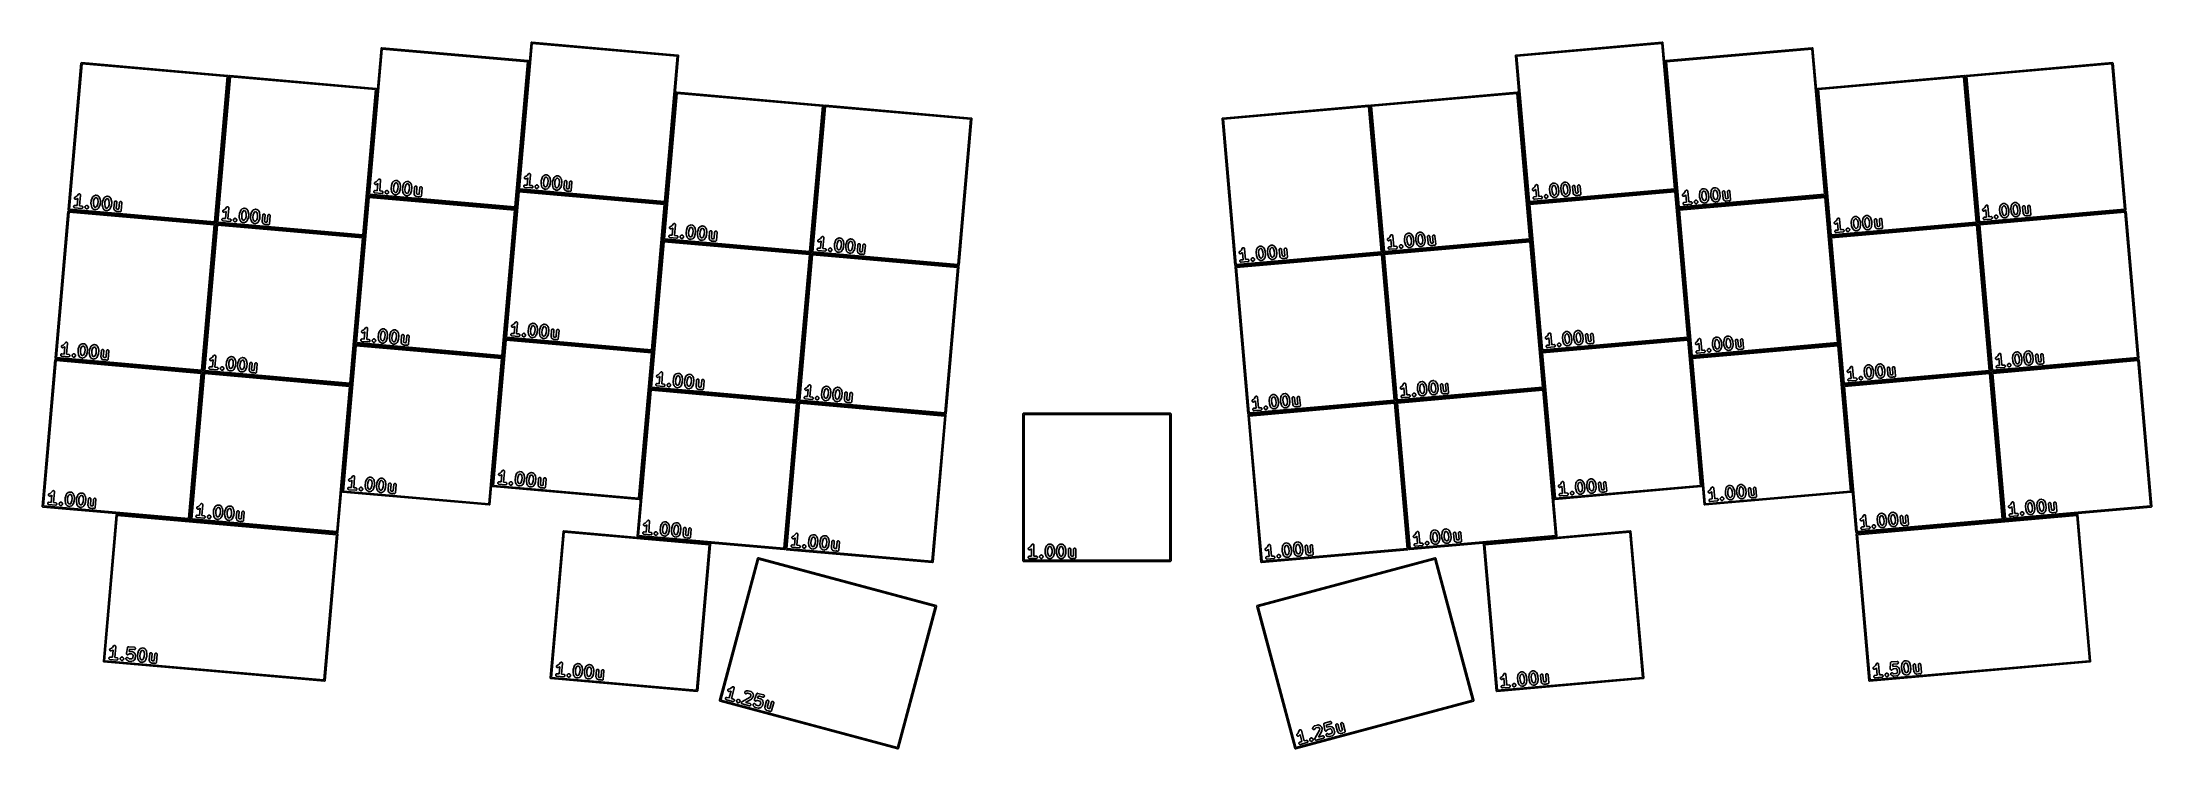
# Model space of a CAD drawing. Extents: x 72 to 342, y -189 to -99.
import ezdxf

# ---------------------------------------------------------------- set-up
doc = ezdxf.new("R2010")
doc.units = 0
doc.header["$MEASUREMENT"] = 0
doc.layers.add('BLACK', color=7, linetype='CONTINUOUS')

msp = doc.modelspace()

# ---------------------------------------------------------------- linework, layer by layer
at = {"layer": 'BLACK', "linetype": 'CONTINUOUS'}
for p, q in [((113.917, -118.549), (115.555, -99.8318)), ((115.555, -99.828), (115.556, -99.8244)), ((115.555, -99.8318), (115.555, -99.828)), ((115.556, -99.8244), (115.558, -99.8133)), ((115.556, -99.8244), (115.556, -99.8244)), ((115.558, -99.8133), (115.563, -99.7994)), ((115.563, -99.7994), (115.572, -99.7868)), ((115.572, -99.7868), (115.582, -99.7761)), ((115.582, -99.7761), (115.594, -99.7676)), ((115.594, -99.7676), (115.602, -99.7642)), ((115.594, -99.7676), (115.594, -99.7676)), ((115.602, -99.7642), (115.608, -99.7617)), ((115.608, -99.7617), (115.611, -99.761)), ((115.611, -99.761), (115.623, -99.7586)), ((115.623, -99.7586), (115.634, -99.7585)), ((115.634, -99.7585), (115.638, -99.7584)), ((115.638, -99.7584), (115.642, -99.7591)), ((115.642, -99.7591), (134.359, -101.397)), ((133.103, -117.837), (134.74, -99.1199)), ((134.886, -99.2054), (133.261, -117.778)), ((134.74, -99.1162), (134.741, -99.1125)), ((134.74, -99.1199), (134.74, -99.1162)), ((134.741, -99.1125), (134.743, -99.1014)), ((134.741, -99.1125), (134.741, -99.1125)), ((134.743, -99.1014), (134.748, -99.0875)), ((134.748, -99.0875), (134.757, -99.0749)), ((134.757, -99.0749), (134.767, -99.0642)), ((134.767, -99.0642), (134.779, -99.0557)), ((134.779, -99.0557), (134.787, -99.0523)), ((134.779, -99.0557), (134.779, -99.0557)), ((134.787, -99.0523), (134.793, -99.0498)), ((134.793, -99.0498), (134.796, -99.0492)), ((134.796, -99.0492), (134.808, -99.0467)), ((134.808, -99.0467), (134.819, -99.0466)), ((134.819, -99.0466), (134.823, -99.0466)), ((134.823, -99.0466), (134.827, -99.0473)), ((134.827, -99.0473), (153.544, -100.685)), ((153.458, -100.83), (134.886, -99.2054)), ((260.795, -100.685), (279.512, -99.0473)), ((279.453, -99.2054), (260.88, -100.83)), ((281.078, -117.778), (279.453, -99.2054)), ((279.512, -99.0473), (279.515, -99.0466)), ((279.515, -99.0466), (279.53, -99.0467)), ((279.53, -99.0467), (279.545, -99.0498)), ((279.545, -99.0498), (279.559, -99.0557)), ((279.559, -99.0557), (279.571, -99.0642)), ((279.571, -99.0642), (279.582, -99.0749)), ((279.582, -99.0749), (279.59, -99.0875)), ((279.59, -99.0875), (279.595, -99.1014)), ((279.595, -99.1014), (279.598, -99.1125)), ((279.598, -99.1125), (279.598, -99.1125)), ((279.598, -99.1125), (279.598, -99.1162)), ((279.598, -99.1162), (279.598, -99.1199)), ((279.598, -99.1199), (281.236, -117.837)), ((279.98, -101.397), (298.697, -99.7591)), ((298.697, -99.7591), (298.7, -99.7584)), ((298.7, -99.7584), (298.715, -99.7586)), ((298.715, -99.7586), (298.73, -99.7617)), ((298.73, -99.7617), (298.744, -99.7676)), ((298.744, -99.7676), (298.756, -99.7761)), ((298.756, -99.7761), (298.767, -99.7868)), ((298.767, -99.7868), (298.775, -99.7994)), ((298.775, -99.7994), (298.78, -99.8133)), ((298.78, -99.8133), (298.783, -99.8244)), ((298.783, -99.8244), (298.783, -99.8244)), ((298.783, -99.8244), (298.783, -99.828)), ((298.783, -99.828), (298.783, -99.8318)), ((298.783, -99.8318), (300.421, -118.549)), ((75.5059, -120.447), (77.1434, -101.73)), ((77.2889, -101.815), (75.664, -120.388)), ((77.1433, -101.726), (77.144, -101.723)), ((77.1434, -101.73), (77.1433, -101.726)), ((77.144, -101.723), (77.1461, -101.711)), ((77.144, -101.723), (77.144, -101.723)), ((77.1461, -101.711), (77.1517, -101.698)), ((77.1517, -101.698), (77.1599, -101.685)), ((77.1599, -101.685), (77.1704, -101.674)), ((77.1704, -101.674), (77.1828, -101.666)), ((77.1828, -101.666), (77.1907, -101.662)), ((77.1828, -101.666), (77.1828, -101.666)), ((77.1907, -101.662), (77.1966, -101.66)), ((77.1966, -101.66), (77.1997, -101.659)), ((77.1997, -101.659), (77.2113, -101.657)), ((77.2113, -101.657), (77.2225, -101.657)), ((77.2225, -101.657), (77.2263, -101.657)), ((77.2263, -101.657), (77.23, -101.657)), ((77.23, -101.657), (95.947, -103.295)), ((95.8615, -103.44), (77.2889, -101.815)), ((115.7, -99.9173), (114.076, -118.49)), ((134.273, -101.542), (115.7, -99.9173)), ((132.648, -120.115), (134.273, -101.542)), ((134.431, -101.483), (132.794, -120.2)), ((134.359, -101.397), (134.362, -101.397)), ((134.362, -101.397), (134.366, -101.397)), ((134.366, -101.397), (134.366, -101.397)), ((134.366, -101.397), (134.377, -101.399)), ((134.377, -101.399), (134.391, -101.405)), ((134.391, -101.405), (134.404, -101.413)), ((134.404, -101.413), (134.414, -101.424)), ((134.414, -101.424), (134.421, -101.434)), ((134.421, -101.434), (134.423, -101.436)), ((134.423, -101.436), (134.423, -101.438)), ((134.423, -101.438), (134.429, -101.45)), ((134.429, -101.45), (134.429, -101.45)), ((134.429, -101.45), (134.432, -101.465)), ((134.432, -101.48), (134.431, -101.483)), ((134.432, -101.465), (134.432, -101.476)), ((134.432, -101.476), (134.432, -101.48)), ((151.833, -119.403), (153.458, -100.83)), ((153.616, -100.771), (151.979, -119.488)), ((153.544, -100.685), (153.547, -100.685)), ((153.547, -100.685), (153.551, -100.685)), ((153.551, -100.685), (153.551, -100.685)), ((153.551, -100.685), (153.562, -100.688)), ((153.562, -100.688), (153.576, -100.693)), ((153.576, -100.693), (153.589, -100.701)), ((153.589, -100.701), (153.599, -100.712)), ((153.599, -100.712), (153.606, -100.722)), ((153.606, -100.722), (153.608, -100.724)), ((153.608, -100.724), (153.608, -100.726)), ((153.608, -100.726), (153.614, -100.738)), ((153.614, -100.738), (153.614, -100.738)), ((153.614, -100.738), (153.617, -100.753)), ((153.617, -100.768), (153.616, -100.771)), ((153.617, -100.753), (153.617, -100.764)), ((153.617, -100.764), (153.617, -100.768)), ((260.721, -100.753), (260.724, -100.738)), ((260.721, -100.768), (260.721, -100.753)), ((260.722, -100.771), (260.721, -100.768)), ((262.359, -119.488), (260.722, -100.771)), ((260.724, -100.738), (260.73, -100.724)), ((260.73, -100.724), (260.739, -100.712)), ((260.739, -100.712), (260.75, -100.701)), ((260.75, -100.701), (260.762, -100.693)), ((260.762, -100.693), (260.776, -100.688)), ((260.776, -100.688), (260.787, -100.685)), ((260.787, -100.685), (260.787, -100.685)), ((260.787, -100.685), (260.791, -100.685)), ((260.791, -100.685), (260.795, -100.685)), ((260.88, -100.83), (262.505, -119.403)), ((279.906, -101.465), (279.909, -101.45)), ((279.906, -101.48), (279.906, -101.465)), ((279.907, -101.483), (279.906, -101.48)), ((281.544, -120.2), (279.907, -101.483)), ((279.909, -101.45), (279.915, -101.436)), ((279.915, -101.436), (279.924, -101.424)), ((279.924, -101.424), (279.935, -101.413)), ((279.935, -101.413), (279.947, -101.405)), ((279.947, -101.405), (279.961, -101.399)), ((279.961, -101.399), (279.972, -101.397)), ((279.972, -101.397), (279.972, -101.397)), ((279.972, -101.397), (279.976, -101.397)), ((279.976, -101.397), (279.98, -101.397)), ((298.638, -99.9173), (280.065, -101.542)), ((280.065, -101.542), (281.69, -120.115)), ((300.263, -118.49), (298.638, -99.9173)), ((318.391, -103.295), (337.108, -101.657)), ((337.049, -101.815), (318.477, -103.44)), ((338.674, -120.388), (337.049, -101.815)), ((337.108, -101.657), (337.112, -101.657)), ((337.112, -101.657), (337.127, -101.657)), ((337.127, -101.657), (337.142, -101.66)), ((337.142, -101.66), (337.155, -101.666)), ((337.155, -101.666), (337.168, -101.674)), ((337.168, -101.674), (337.178, -101.685)), ((337.178, -101.685), (337.187, -101.698)), ((337.187, -101.698), (337.192, -101.711)), ((337.192, -101.711), (337.194, -101.723)), ((337.194, -101.723), (337.194, -101.723)), ((337.194, -101.723), (337.195, -101.726)), ((337.195, -101.726), (337.195, -101.73)), ((337.195, -101.73), (338.832, -120.447)), ((94.2366, -122.013), (95.8615, -103.44)), ((96.0197, -103.381), (94.3821, -122.098)), ((94.4834, -122.107), (96.1209, -103.39)), ((96.2664, -103.476), (94.6415, -122.048)), ((95.947, -103.295), (95.9508, -103.295)), ((95.9508, -103.295), (95.9544, -103.295)), ((95.9544, -103.295), (95.9545, -103.295)), ((95.9545, -103.295), (95.9655, -103.298)), ((95.9655, -103.298), (95.9794, -103.303)), ((95.9794, -103.303), (95.992, -103.311)), ((95.992, -103.311), (96.0027, -103.322)), ((96.0027, -103.322), (96.0096, -103.332)), ((96.0096, -103.332), (96.0112, -103.334)), ((96.0112, -103.334), (96.0113, -103.335)), ((96.0113, -103.335), (96.0171, -103.348)), ((96.0171, -103.348), (96.0171, -103.348)), ((96.0171, -103.348), (96.0202, -103.363)), ((96.0204, -103.378), (96.0197, -103.381)), ((96.0202, -103.363), (96.0203, -103.372)), ((96.0203, -103.372), (96.0204, -103.378)), ((96.1208, -103.387), (96.1215, -103.383)), ((96.1209, -103.39), (96.1208, -103.387)), ((96.1215, -103.383), (96.1236, -103.372)), ((96.1215, -103.383), (96.1215, -103.383)), ((96.1236, -103.372), (96.1292, -103.358)), ((96.1292, -103.358), (96.1374, -103.345)), ((96.1374, -103.345), (96.1479, -103.335)), ((96.1479, -103.335), (96.1603, -103.326)), ((96.1603, -103.326), (96.1702, -103.322)), ((96.1603, -103.326), (96.1603, -103.326)), ((96.1702, -103.322), (96.1741, -103.32)), ((96.1741, -103.32), (96.1772, -103.32)), ((96.1772, -103.32), (96.1888, -103.317)), ((96.1888, -103.317), (96.2, -103.317)), ((96.2, -103.317), (96.2038, -103.317)), ((96.2038, -103.317), (96.2075, -103.318)), ((96.2075, -103.318), (114.925, -104.955)), ((114.839, -105.101), (96.2664, -103.476)), ((113.214, -123.673), (114.839, -105.101)), ((114.997, -105.042), (113.36, -123.759)), ((114.925, -104.955), (114.928, -104.955)), ((114.928, -104.955), (114.932, -104.956)), ((114.932, -104.956), (114.932, -104.956)), ((114.932, -104.956), (114.943, -104.958)), ((114.943, -104.958), (114.957, -104.963)), ((114.957, -104.963), (114.97, -104.972)), ((114.97, -104.972), (114.98, -104.982)), ((114.98, -104.982), (114.987, -104.992)), ((114.987, -104.992), (114.989, -104.995)), ((114.989, -104.995), (114.989, -104.996)), ((114.989, -104.996), (114.995, -105.008)), ((114.995, -105.008), (114.995, -105.008)), ((114.995, -105.008), (114.998, -105.023)), ((114.998, -105.038), (114.997, -105.042)), ((114.998, -105.023), (114.998, -105.034)), ((114.998, -105.034), (114.998, -105.038)), ((299.34, -105.023), (299.344, -105.008)), ((299.34, -105.038), (299.34, -105.023)), ((299.341, -105.042), (299.34, -105.038)), ((300.979, -123.759), (299.341, -105.042)), ((299.344, -105.008), (299.349, -104.995)), ((299.349, -104.995), (299.358, -104.982)), ((299.358, -104.982), (299.369, -104.972)), ((299.369, -104.972), (299.381, -104.963)), ((299.381, -104.963), (299.395, -104.958)), ((299.395, -104.958), (299.406, -104.956)), ((299.406, -104.956), (299.41, -104.955)), ((299.406, -104.956), (299.406, -104.956)), ((299.41, -104.955), (299.414, -104.955)), ((299.414, -104.955), (318.131, -103.318)), ((318.072, -103.476), (299.499, -105.101)), ((299.499, -105.101), (301.124, -123.673)), ((319.697, -122.048), (318.072, -103.476)), ((318.131, -103.318), (318.134, -103.317)), ((318.134, -103.317), (318.149, -103.317)), ((318.149, -103.317), (318.164, -103.32)), ((318.164, -103.32), (318.178, -103.326)), ((318.178, -103.326), (318.19, -103.335)), ((318.19, -103.335), (318.201, -103.345)), ((318.201, -103.345), (318.209, -103.358)), ((318.209, -103.358), (318.215, -103.372)), ((318.215, -103.372), (318.217, -103.383)), ((318.217, -103.383), (318.217, -103.383)), ((318.217, -103.383), (318.217, -103.387)), ((318.217, -103.387), (318.217, -103.39)), ((318.217, -103.39), (319.855, -122.107)), ((318.318, -103.363), (318.321, -103.348)), ((318.318, -103.378), (318.318, -103.363)), ((318.319, -103.381), (318.318, -103.378)), ((319.956, -122.098), (318.319, -103.381)), ((318.321, -103.348), (318.327, -103.334)), ((318.327, -103.334), (318.335, -103.322)), ((318.335, -103.322), (318.346, -103.311)), ((318.346, -103.311), (318.359, -103.303)), ((318.359, -103.303), (318.373, -103.298)), ((318.373, -103.298), (318.384, -103.295)), ((318.384, -103.295), (318.384, -103.295)), ((318.384, -103.295), (318.387, -103.295)), ((318.387, -103.295), (318.391, -103.295)), ((318.477, -103.44), (320.102, -122.013)), ((151.665, -124.242), (153.302, -105.525)), ((153.448, -105.61), (151.823, -124.183)), ((153.302, -105.521), (153.303, -105.517)), ((153.302, -105.525), (153.302, -105.521)), ((153.303, -105.517), (153.305, -105.506)), ((153.303, -105.517), (153.303, -105.517)), ((153.305, -105.506), (153.311, -105.492)), ((153.311, -105.492), (153.319, -105.48)), ((153.319, -105.48), (153.329, -105.469)), ((153.329, -105.469), (153.342, -105.46)), ((153.342, -105.46), (153.35, -105.457)), ((153.342, -105.46), (153.342, -105.46)), ((153.35, -105.457), (153.356, -105.455)), ((153.356, -105.455), (153.359, -105.454)), ((153.359, -105.454), (153.37, -105.451)), ((153.37, -105.451), (153.382, -105.451)), ((153.382, -105.451), (153.385, -105.451)), ((153.385, -105.451), (153.389, -105.452)), ((153.389, -105.452), (172.106, -107.089)), ((172.021, -107.235), (153.448, -105.61)), ((170.396, -125.808), (172.021, -107.235)), ((172.179, -107.176), (170.541, -125.893)), ((170.642, -125.902), (172.28, -107.185)), ((172.425, -107.27), (170.801, -125.843)), ((172.106, -107.089), (172.11, -107.089)), ((172.11, -107.089), (172.114, -107.09)), ((172.114, -107.09), (172.114, -107.09)), ((172.114, -107.09), (172.125, -107.092)), ((172.125, -107.092), (172.139, -107.098)), ((172.139, -107.098), (172.151, -107.106)), ((172.151, -107.106), (172.162, -107.117)), ((172.162, -107.117), (172.169, -107.127)), ((172.169, -107.127), (172.17, -107.129)), ((172.17, -107.129), (172.17, -107.129)), ((172.17, -107.129), (172.176, -107.143)), ((172.176, -107.143), (172.176, -107.143)), ((172.176, -107.143), (172.179, -107.157)), ((172.179, -107.157), (172.179, -107.166)), ((172.179, -107.166), (172.179, -107.172)), ((172.179, -107.172), (172.179, -107.176)), ((172.28, -107.181), (172.281, -107.178)), ((172.28, -107.185), (172.28, -107.181)), ((172.281, -107.177), (172.283, -107.166)), ((172.281, -107.178), (172.281, -107.177)), ((172.283, -107.166), (172.288, -107.153)), ((172.288, -107.153), (172.296, -107.14)), ((172.296, -107.14), (172.307, -107.129)), ((172.307, -107.129), (172.319, -107.121)), ((172.319, -107.121), (172.329, -107.117)), ((172.319, -107.121), (172.319, -107.121)), ((172.329, -107.117), (172.333, -107.115)), ((172.333, -107.115), (172.336, -107.114)), ((172.336, -107.114), (172.348, -107.112)), ((172.348, -107.112), (172.359, -107.112)), ((172.359, -107.112), (172.363, -107.112)), ((172.363, -107.112), (172.367, -107.112)), ((172.367, -107.112), (191.084, -108.75)), ((190.998, -108.895), (172.425, -107.27)), ((223.255, -108.75), (241.972, -107.112)), ((241.913, -107.27), (223.34, -108.895)), ((243.538, -125.843), (241.913, -107.27)), ((241.972, -107.112), (241.975, -107.112)), ((241.975, -107.112), (241.99, -107.112)), ((241.99, -107.112), (242.005, -107.115)), ((242.005, -107.115), (242.019, -107.121)), ((242.019, -107.121), (242.031, -107.129)), ((242.031, -107.129), (242.042, -107.14)), ((242.042, -107.14), (242.05, -107.153)), ((242.05, -107.153), (242.056, -107.166)), ((242.056, -107.166), (242.058, -107.177)), ((242.058, -107.177), (242.058, -107.177)), ((242.058, -107.177), (242.058, -107.181)), ((242.058, -107.181), (242.058, -107.185)), ((242.058, -107.185), (243.696, -125.902)), ((242.159, -107.157), (242.162, -107.143)), ((242.159, -107.172), (242.159, -107.157)), ((242.159, -107.176), (242.159, -107.172)), ((243.797, -125.893), (242.159, -107.176)), ((242.162, -107.143), (242.168, -107.129)), ((242.168, -107.129), (242.176, -107.117)), ((242.176, -107.117), (242.187, -107.106)), ((242.187, -107.106), (242.2, -107.098)), ((242.2, -107.098), (242.214, -107.092)), ((242.214, -107.092), (242.225, -107.09)), ((242.225, -107.09), (242.228, -107.089)), ((242.225, -107.09), (242.225, -107.09)), ((242.228, -107.089), (242.232, -107.089)), ((242.232, -107.089), (260.949, -105.452)), ((260.89, -105.61), (242.318, -107.235)), ((242.318, -107.235), (243.942, -125.808)), ((262.515, -124.183), (260.89, -105.61)), ((260.949, -105.452), (260.953, -105.451)), ((260.953, -105.451), (260.968, -105.451)), ((260.968, -105.451), (260.983, -105.455)), ((260.983, -105.455), (260.996, -105.46)), ((260.996, -105.46), (261.009, -105.469)), ((261.009, -105.469), (261.019, -105.48)), ((261.019, -105.48), (261.027, -105.492)), ((261.027, -105.492), (261.033, -105.506)), ((261.033, -105.506), (261.035, -105.517)), ((261.035, -105.517), (261.035, -105.517)), ((261.035, -105.517), (261.036, -105.521)), ((261.036, -105.521), (261.036, -105.525)), ((261.036, -105.525), (262.673, -124.242)), ((189.373, -127.468), (190.998, -108.895)), ((191.156, -108.836), (189.519, -127.553)), ((191.084, -108.75), (191.087, -108.75)), ((191.087, -108.75), (191.091, -108.75)), ((191.091, -108.75), (191.091, -108.75)), ((191.091, -108.75), (191.102, -108.753)), ((191.102, -108.753), (191.116, -108.758)), ((191.116, -108.758), (191.129, -108.766)), ((191.129, -108.766), (191.139, -108.777)), ((191.139, -108.777), (191.146, -108.787)), ((191.146, -108.787), (191.148, -108.789)), ((191.148, -108.789), (191.148, -108.791)), ((191.148, -108.791), (191.154, -108.803)), ((191.154, -108.803), (191.154, -108.803)), ((191.154, -108.803), (191.157, -108.818)), ((191.157, -108.833), (191.156, -108.836)), ((191.157, -108.818), (191.157, -108.829)), ((191.157, -108.829), (191.157, -108.833)), ((223.181, -108.818), (223.184, -108.803)), ((223.181, -108.833), (223.181, -108.818)), ((223.182, -108.836), (223.181, -108.833)), ((224.819, -127.553), (223.182, -108.836)), ((223.184, -108.803), (223.19, -108.789)), ((223.19, -108.789), (223.199, -108.777)), ((223.199, -108.777), (223.21, -108.766)), ((223.21, -108.766), (223.222, -108.758)), ((223.222, -108.758), (223.236, -108.753)), ((223.236, -108.753), (223.247, -108.75)), ((223.247, -108.75), (223.247, -108.75)), ((223.247, -108.75), (223.251, -108.75)), ((223.251, -108.75), (223.255, -108.75)), ((223.34, -108.895), (224.965, -127.468)), ((134.125, -116.184), (134.252, -116.077)), ((134.252, -116.077), (134.406, -115.885)), ((134.406, -115.885), (134.407, -115.883)), ((134.407, -115.883), (134.407, -115.883)), ((134.407, -115.883), (134.407, -115.883)), ((134.407, -115.883), (134.408, -115.883)), ((134.408, -115.883), (134.418, -115.873)), ((134.418, -115.873), (134.429, -115.862)), ((134.429, -115.862), (134.441, -115.854)), ((134.429, -115.862), (134.429, -115.862)), ((134.429, -115.862), (134.429, -115.862)), ((134.441, -115.854), (134.453, -115.846)), ((134.453, -115.846), (134.467, -115.84)), ((134.453, -115.846), (134.453, -115.846)), ((134.453, -115.846), (134.453, -115.846)), ((134.467, -115.84), (134.481, -115.834)), ((134.481, -115.834), (134.495, -115.831)), ((134.481, -115.834), (134.481, -115.834)), ((134.481, -115.834), (134.481, -115.834)), ((134.495, -115.831), (134.51, -115.828)), ((134.51, -115.828), (134.51, -115.828)), ((134.51, -115.828), (134.51, -115.828)), ((134.51, -115.828), (134.525, -115.828)), ((134.525, -115.828), (134.54, -115.828)), ((134.54, -115.828), (134.54, -115.828)), ((134.54, -115.828), (134.555, -115.831)), ((134.54, -115.828), (134.54, -115.828)), ((134.555, -115.831), (134.569, -115.834)), ((134.677, -115.993), (134.558, -117.36)), ((134.569, -115.834), (134.569, -115.834)), ((134.569, -115.834), (134.569, -115.834)), ((134.569, -115.834), (134.583, -115.84)), ((134.583, -115.84), (134.596, -115.845)), ((134.596, -115.845), (134.596, -115.845)), ((134.596, -115.845), (134.597, -115.845)), ((134.597, -115.845), (134.609, -115.854)), ((134.609, -115.854), (134.621, -115.862)), ((134.621, -115.862), (134.621, -115.862)), ((134.621, -115.862), (134.621, -115.862)), ((134.621, -115.862), (134.632, -115.872)), ((134.632, -115.872), (134.642, -115.883)), ((134.642, -115.883), (134.642, -115.883)), ((134.642, -115.883), (134.642, -115.883)), ((134.642, -115.883), (134.651, -115.895)), ((134.651, -115.895), (134.659, -115.907)), ((134.659, -115.907), (134.659, -115.907)), ((134.659, -115.907), (134.659, -115.907)), ((134.659, -115.907), (134.665, -115.921)), ((134.665, -115.921), (134.671, -115.934)), ((134.671, -115.934), (134.671, -115.935)), ((134.671, -115.935), (134.671, -115.935)), ((134.671, -115.935), (134.674, -115.949)), ((134.674, -115.949), (134.677, -115.964)), ((134.677, -115.964), (134.677, -115.964)), ((134.677, -115.964), (134.677, -115.964)), ((134.677, -115.964), (134.677, -115.979)), ((134.677, -115.979), (134.677, -115.993)), ((136.399, -116.089), (136.407, -116.085)), ((136.407, -116.085), (136.415, -116.081)), ((136.415, -116.081), (136.566, -116.022)), ((136.566, -116.022), (136.568, -116.021)), ((136.568, -116.021), (136.572, -116.02)), ((136.572, -116.02), (136.576, -116.018)), ((136.576, -116.018), (136.586, -116.016)), ((136.586, -116.016), (136.596, -116.013)), ((136.596, -116.013), (136.601, -116.013)), ((136.601, -116.013), (136.605, -116.012)), ((136.605, -116.012), (136.616, -116.012)), ((136.616, -116.012), (136.626, -116.011)), ((136.626, -116.011), (136.631, -116.012)), ((136.631, -116.012), (136.635, -116.012)), ((136.635, -116.012), (136.78, -116.024)), ((136.78, -116.024), (136.782, -116.025)), ((136.782, -116.025), (136.786, -116.025)), ((136.786, -116.025), (136.791, -116.026)), ((136.791, -116.026), (136.801, -116.028)), ((136.801, -116.028), (136.811, -116.03)), ((136.811, -116.03), (136.815, -116.032)), ((136.815, -116.032), (136.819, -116.033)), ((136.819, -116.033), (136.829, -116.038)), ((136.829, -116.038), (136.838, -116.042)), ((136.838, -116.042), (136.842, -116.044)), ((136.842, -116.044), (136.846, -116.046)), ((136.846, -116.046), (136.984, -116.131)), ((76.5288, -118.794), (76.6555, -118.687)), ((76.6555, -118.687), (76.8096, -118.495)), ((76.8096, -118.495), (76.8108, -118.493)), ((76.8108, -118.493), (76.8108, -118.493)), ((76.8108, -118.493), (76.8108, -118.493)), ((76.8108, -118.493), (76.811, -118.493)), ((76.811, -118.493), (76.8215, -118.483)), ((76.8215, -118.483), (76.8319, -118.472)), ((76.8319, -118.472), (76.832, -118.472)), ((76.832, -118.472), (76.8442, -118.464)), ((76.832, -118.472), (76.832, -118.472)), ((76.8442, -118.464), (76.8566, -118.456)), ((76.8566, -118.456), (76.8567, -118.456)), ((76.8567, -118.456), (76.8568, -118.456)), ((76.8568, -118.456), (76.8704, -118.45)), ((76.8704, -118.45), (76.884, -118.444)), ((76.884, -118.444), (76.8841, -118.444)), ((76.8841, -118.444), (76.8843, -118.444)), ((76.8843, -118.444), (76.8988, -118.441)), ((76.8988, -118.441), (76.9132, -118.438)), ((76.9132, -118.438), (76.9133, -118.438)), ((76.9133, -118.438), (76.9134, -118.438)), ((76.9134, -118.438), (76.9284, -118.438)), ((76.9284, -118.438), (76.9429, -118.438)), ((76.9429, -118.438), (76.943, -118.438)), ((76.943, -118.438), (76.9432, -118.438)), ((76.9432, -118.438), (76.958, -118.441)), ((76.958, -118.441), (76.9721, -118.444)), ((77.0804, -118.603), (76.9609, -119.97)), ((76.9721, -118.444), (76.9722, -118.444)), ((76.9722, -118.444), (76.9724, -118.444)), ((76.9724, -118.444), (76.9864, -118.45)), ((76.9864, -118.45), (76.9997, -118.455)), ((76.9997, -118.455), (76.9998, -118.455)), ((76.9998, -118.455), (76.9999, -118.455)), ((76.9999, -118.455), (77.0126, -118.464)), ((77.0126, -118.464), (77.0245, -118.472)), ((77.0245, -118.472), (77.0246, -118.472)), ((77.0246, -118.472), (77.0247, -118.472)), ((77.0247, -118.472), (77.0353, -118.482)), ((77.0353, -118.482), (77.0457, -118.493)), ((77.0457, -118.493), (77.0457, -118.493)), ((77.0457, -118.493), (77.0458, -118.493)), ((77.0458, -118.493), (77.0541, -118.505)), ((77.0541, -118.505), (77.0624, -118.517)), ((77.0624, -118.517), (77.0624, -118.517)), ((77.0624, -118.517), (77.0625, -118.517)), ((77.0625, -118.517), (77.0684, -118.531)), ((77.0684, -118.531), (77.074, -118.545)), ((77.074, -118.545), (77.074, -118.545)), ((77.074, -118.545), (77.0741, -118.545)), ((77.0741, -118.545), (77.0771, -118.559)), ((77.0771, -118.559), (77.0801, -118.574)), ((77.0801, -118.574), (77.0801, -118.574)), ((77.0801, -118.574), (77.0801, -118.574)), ((77.0801, -118.574), (77.0803, -118.589)), ((77.0803, -118.589), (77.0804, -118.603)), ((78.6917, -118.789), (78.6977, -118.782)), ((78.6977, -118.782), (78.7763, -118.716)), ((78.7763, -118.716), (78.7779, -118.715)), ((78.7779, -118.715), (78.785, -118.71)), ((78.785, -118.71), (78.7918, -118.705)), ((78.7918, -118.705), (78.7974, -118.702)), ((78.7974, -118.702), (78.8027, -118.699)), ((78.8027, -118.699), (78.8106, -118.695)), ((78.8106, -118.695), (78.8182, -118.691)), ((78.8182, -118.691), (78.9691, -118.632)), ((78.9691, -118.632), (78.9711, -118.631)), ((78.9711, -118.631), (78.9754, -118.63)), ((78.9754, -118.63), (78.9796, -118.628)), ((78.9796, -118.628), (78.9898, -118.626)), ((78.9898, -118.626), (78.9998, -118.623)), ((78.9998, -118.623), (79.0043, -118.623)), ((79.0043, -118.623), (79.0087, -118.622)), ((79.0087, -118.622), (79.0191, -118.622)), ((79.0191, -118.622), (79.0295, -118.621)), ((79.0295, -118.621), (79.0339, -118.622)), ((79.0339, -118.622), (79.0384, -118.622)), ((79.0384, -118.622), (79.183, -118.634)), ((79.183, -118.634), (79.1851, -118.635)), ((79.1851, -118.635), (79.1895, -118.635)), ((79.1895, -118.635), (79.194, -118.636)), ((79.194, -118.636), (79.2041, -118.638)), ((79.2041, -118.638), (79.2143, -118.64)), ((79.2143, -118.64), (79.2184, -118.642)), ((79.2184, -118.642), (79.2228, -118.643)), ((79.2228, -118.643), (79.2322, -118.648)), ((79.2322, -118.648), (79.2418, -118.652)), ((79.2418, -118.652), (79.2455, -118.654)), ((79.2455, -118.654), (79.2495, -118.656)), ((79.2495, -118.656), (79.3878, -118.741)), ((79.3878, -118.741), (79.3896, -118.742)), ((79.3896, -118.742), (79.3963, -118.748)), ((79.3963, -118.748), (79.4035, -118.752)), ((79.4035, -118.752), (79.408, -118.757)), ((79.408, -118.757), (79.413, -118.761)), ((79.413, -118.761), (79.4186, -118.767)), ((79.4186, -118.767), (79.4248, -118.773)), ((79.4248, -118.773), (79.4907, -118.852)), ((80.2641, -118.818), (80.415, -118.758)), ((80.415, -118.758), (80.417, -118.758)), ((80.417, -118.758), (80.4214, -118.756)), ((80.4214, -118.756), (80.4255, -118.755)), ((80.4255, -118.755), (80.4357, -118.752)), ((80.4357, -118.752), (80.4457, -118.75)), ((80.4457, -118.75), (80.4502, -118.749)), ((80.4502, -118.749), (80.4546, -118.749)), ((80.4546, -118.749), (80.465, -118.748)), ((80.465, -118.748), (80.4754, -118.748)), ((80.4754, -118.748), (80.4799, -118.748)), ((80.4799, -118.748), (80.4843, -118.748)), ((80.4843, -118.748), (80.6289, -118.761)), ((80.6289, -118.761), (80.631, -118.761)), ((80.631, -118.761), (80.6354, -118.762)), ((80.6354, -118.762), (80.6399, -118.762)), ((80.6399, -118.762), (80.65, -118.765)), ((80.65, -118.765), (80.6602, -118.767)), ((80.6602, -118.767), (80.6643, -118.769)), ((80.6643, -118.769), (80.6687, -118.77)), ((80.6687, -118.77), (80.6781, -118.774)), ((80.6781, -118.774), (80.6877, -118.778)), ((80.6877, -118.778), (80.6914, -118.781)), ((80.6914, -118.781), (80.6954, -118.783)), ((80.6954, -118.783), (80.8337, -118.868)), ((113.897, -118.791), (113.903, -118.777)), ((113.903, -118.777), (113.911, -118.764)), ((113.911, -118.764), (113.922, -118.754)), ((113.917, -118.553), (113.917, -118.549)), ((113.917, -118.568), (113.917, -118.553)), ((113.92, -118.582), (113.917, -118.568)), ((113.926, -118.596), (113.92, -118.582)), ((113.922, -118.754), (113.931, -118.747)), ((113.934, -118.608), (113.926, -118.596)), ((113.931, -118.747), (113.934, -118.745)), ((113.945, -118.619), (113.934, -118.608)), ((113.934, -118.745), (113.947, -118.74)), ((113.958, -118.627), (113.945, -118.619)), ((113.947, -118.74), (113.948, -118.739)), ((113.948, -118.739), (113.953, -118.738)), ((113.953, -118.738), (113.963, -118.736)), ((113.972, -118.633), (113.958, -118.627)), ((113.963, -118.736), (113.974, -118.736)), ((113.983, -118.635), (113.972, -118.633)), ((113.974, -118.736), (113.978, -118.736)), ((113.978, -118.736), (113.981, -118.737)), ((113.981, -118.737), (132.698, -120.374)), ((113.986, -118.635), (113.983, -118.635)), ((113.983, -118.635), (113.983, -118.635)), ((113.99, -118.635), (113.986, -118.635)), ((132.707, -120.273), (113.99, -118.635)), ((114.076, -118.49), (132.648, -120.115)), ((114.622, -118.158), (114.628, -118.129)), ((114.622, -118.188), (114.622, -118.158)), ((114.628, -118.217), (114.622, -118.188)), ((114.628, -118.129), (114.639, -118.101)), ((114.639, -118.244), (114.628, -118.217)), ((114.639, -118.101), (114.655, -118.076)), ((114.656, -118.269), (114.639, -118.244)), ((114.655, -118.076), (114.676, -118.055)), ((114.677, -118.29), (114.656, -118.269)), ((114.676, -118.055), (114.701, -118.038)), ((114.702, -118.306), (114.677, -118.29)), ((114.701, -118.038), (114.728, -118.027)), ((114.729, -118.318), (114.702, -118.306)), ((114.716, -117.084), (114.72, -117.055)), ((114.718, -117.114), (114.716, -117.084)), ((114.726, -117.143), (114.718, -117.114)), ((114.72, -117.055), (114.729, -117.027)), ((114.74, -117.169), (114.726, -117.143)), ((114.728, -118.027), (114.757, -118.021)), ((114.729, -117.027), (114.743, -117.001)), ((114.758, -118.324), (114.729, -118.318)), ((114.758, -117.193), (114.74, -117.169)), ((114.743, -117.001), (114.763, -116.978)), ((114.757, -118.021), (114.787, -118.02)), ((114.781, -117.212), (114.758, -117.193)), ((114.76, -118.324), (114.758, -118.324)), ((115.628, -118.4), (114.76, -118.324)), ((114.763, -116.978), (114.786, -116.96)), ((114.806, -117.227), (114.781, -117.212)), ((114.786, -116.96), (114.812, -116.946)), ((114.787, -118.02), (115.069, -118.045)), ((114.835, -117.236), (114.806, -117.227)), ((114.812, -116.946), (114.94, -116.895)), ((114.864, -117.24), (114.835, -117.236)), ((114.894, -117.238), (114.864, -117.24)), ((114.923, -117.23), (114.894, -117.238)), ((114.924, -117.229), (114.923, -117.23)), ((115.075, -117.17), (114.924, -117.229)), ((114.94, -116.895), (115.067, -116.789)), ((115.067, -116.789), (115.221, -116.597)), ((115.069, -118.045), (115.15, -117.117)), ((115.083, -117.166), (115.075, -117.17)), ((115.091, -117.163), (115.083, -117.166)), ((115.096, -117.159), (115.091, -117.163)), ((115.102, -117.156), (115.096, -117.159)), ((115.109, -117.151), (115.102, -117.156)), ((115.116, -117.146), (115.109, -117.151)), ((115.117, -117.145), (115.116, -117.146)), ((115.15, -117.117), (115.117, -117.145)), ((115.221, -116.597), (115.222, -116.595)), ((115.222, -116.595), (115.222, -116.595)), ((115.222, -116.595), (115.222, -116.595)), ((115.222, -116.595), (115.223, -116.595)), ((115.223, -116.595), (115.233, -116.585)), ((115.233, -116.585), (115.243, -116.574)), ((115.243, -116.574), (115.244, -116.574)), ((115.244, -116.574), (115.256, -116.566)), ((115.244, -116.574), (115.244, -116.574)), ((115.256, -116.566), (115.268, -116.558)), ((115.268, -116.558), (115.282, -116.552)), ((115.268, -116.558), (115.268, -116.558)), ((115.268, -116.558), (115.268, -116.558)), ((115.282, -116.552), (115.296, -116.546)), ((115.296, -116.546), (115.31, -116.543)), ((115.296, -116.546), (115.296, -116.546)), ((115.296, -116.546), (115.296, -116.546)), ((115.31, -116.543), (115.325, -116.54)), ((115.325, -116.54), (115.325, -116.54)), ((115.325, -116.54), (115.325, -116.54)), ((115.325, -116.54), (115.34, -116.54)), ((115.34, -116.54), (115.355, -116.54)), ((115.355, -116.54), (115.355, -116.54)), ((115.355, -116.54), (115.37, -116.543)), ((115.355, -116.54), (115.355, -116.54)), ((115.37, -116.543), (115.384, -116.546)), ((115.492, -116.705), (115.372, -118.072)), ((115.372, -118.072), (115.654, -118.096)), ((115.384, -116.546), (115.384, -116.546)), ((115.384, -116.546), (115.384, -116.546)), ((115.384, -116.546), (115.398, -116.552)), ((115.398, -116.552), (115.411, -116.557)), ((115.411, -116.557), (115.411, -116.557)), ((115.411, -116.557), (115.411, -116.557)), ((115.411, -116.557), (115.424, -116.566)), ((115.424, -116.566), (115.436, -116.573)), ((115.436, -116.573), (115.436, -116.574)), ((115.436, -116.574), (115.436, -116.574)), ((115.436, -116.574), (115.447, -116.584)), ((115.447, -116.584), (115.457, -116.594)), ((115.457, -116.594), (115.457, -116.594)), ((115.457, -116.594), (115.457, -116.595)), ((115.457, -116.595), (115.466, -116.607)), ((115.466, -116.607), (115.474, -116.619)), ((115.474, -116.619), (115.474, -116.619)), ((115.474, -116.619), (115.474, -116.619)), ((115.474, -116.619), (115.48, -116.633)), ((115.48, -116.633), (115.486, -116.646)), ((115.486, -116.646), (115.486, -116.646)), ((115.486, -116.646), (115.486, -116.647)), ((115.486, -116.647), (115.489, -116.661)), ((115.489, -116.661), (115.492, -116.675)), ((115.492, -116.675), (115.492, -116.676)), ((115.492, -116.676), (115.492, -116.676)), ((115.492, -116.676), (115.492, -116.691)), ((115.492, -116.691), (115.492, -116.705)), ((115.658, -118.4), (115.628, -118.4)), ((115.654, -118.096), (115.657, -118.096)), ((115.657, -118.096), (115.686, -118.102)), ((115.687, -118.394), (115.658, -118.4)), ((115.686, -118.102), (115.713, -118.114)), ((115.714, -118.382), (115.687, -118.394)), ((115.713, -118.114), (115.738, -118.13)), ((115.739, -118.365), (115.714, -118.382)), ((115.738, -118.13), (115.759, -118.151)), ((115.76, -118.344), (115.739, -118.365)), ((115.759, -118.151), (115.775, -118.176)), ((115.776, -118.319), (115.76, -118.344)), ((115.775, -118.176), (115.787, -118.204)), ((115.787, -118.292), (115.776, -118.319)), ((115.787, -118.204), (115.793, -118.233)), ((115.793, -118.262), (115.787, -118.292)), ((115.793, -118.233), (115.793, -118.262)), ((116.074, -118.212), (116.077, -118.197)), ((116.074, -118.213), (116.074, -118.212)), ((116.074, -118.212), (116.074, -118.212)), ((116.074, -118.227), (116.074, -118.213)), ((116.074, -118.241), (116.074, -118.227)), ((116.074, -118.242), (116.074, -118.241)), ((116.077, -118.256), (116.074, -118.242)), ((116.074, -118.242), (116.074, -118.242)), ((116.077, -118.197), (116.08, -118.183)), ((116.08, -118.27), (116.077, -118.256)), ((116.08, -118.182), (116.085, -118.169)), ((116.08, -118.183), (116.08, -118.182)), ((116.08, -118.183), (116.08, -118.183)), ((116.08, -118.271), (116.08, -118.27)), ((116.086, -118.285), (116.08, -118.271)), ((116.08, -118.271), (116.08, -118.271)), ((116.085, -118.169), (116.091, -118.156)), ((116.091, -118.298), (116.086, -118.285)), ((116.091, -118.155), (116.099, -118.143)), ((116.091, -118.156), (116.091, -118.155)), ((116.091, -118.155), (116.091, -118.155)), ((116.092, -118.298), (116.091, -118.298)), ((116.092, -118.299), (116.092, -118.298)), ((116.1, -118.311), (116.092, -118.299)), ((116.099, -118.143), (116.107, -118.131)), ((116.108, -118.323), (116.1, -118.311)), ((116.107, -118.131), (116.108, -118.13)), ((116.107, -118.131), (116.107, -118.131)), ((116.108, -118.13), (116.118, -118.12)), ((116.108, -118.324), (116.108, -118.323)), ((116.108, -118.323), (116.108, -118.323)), ((116.109, -118.324), (116.108, -118.324)), ((116.108, -118.324), (116.108, -118.324)), ((116.175, -118.403), (116.109, -118.324)), ((116.118, -118.12), (116.128, -118.11)), ((116.128, -118.11), (116.206, -118.044)), ((116.185, -118.413), (116.175, -118.403)), ((116.195, -118.423), (116.185, -118.413)), ((116.196, -118.423), (116.195, -118.423)), ((116.196, -118.424), (116.196, -118.423)), ((116.196, -118.423), (116.196, -118.423)), ((116.208, -118.432), (116.196, -118.424)), ((116.196, -118.424), (116.196, -118.424)), ((116.206, -118.044), (116.207, -118.043)), ((116.207, -118.043), (116.207, -118.043)), ((116.207, -118.043), (116.207, -118.043)), ((116.207, -118.043), (116.208, -118.043)), ((116.208, -118.042), (116.22, -118.034)), ((116.208, -118.043), (116.208, -118.042)), ((116.208, -118.043), (116.208, -118.043)), ((116.208, -118.043), (116.208, -118.043)), ((116.22, -118.44), (116.208, -118.432)), ((116.22, -118.034), (116.232, -118.026)), ((116.221, -118.44), (116.22, -118.44)), ((116.22, -118.44), (116.22, -118.44)), ((116.234, -118.445), (116.221, -118.44)), ((116.221, -118.44), (116.221, -118.44)), ((116.221, -118.44), (116.221, -118.44)), ((116.232, -118.026), (116.232, -118.026)), ((116.232, -118.026), (116.232, -118.026)), ((116.232, -118.026), (116.233, -118.026)), ((116.233, -118.026), (116.246, -118.02)), ((116.233, -118.026), (116.233, -118.026)), ((116.248, -118.451), (116.234, -118.445)), ((116.246, -118.02), (116.259, -118.015)), ((116.249, -118.451), (116.248, -118.451)), ((116.248, -118.451), (116.248, -118.451)), ((116.248, -118.451), (116.248, -118.451)), ((116.263, -118.454), (116.249, -118.451)), ((116.249, -118.451), (116.249, -118.451)), ((116.259, -118.015), (116.26, -118.015)), ((116.26, -118.015), (116.274, -118.012)), ((116.26, -118.015), (116.26, -118.015)), ((116.26, -118.015), (116.26, -118.015)), ((116.26, -118.015), (116.26, -118.015)), ((116.277, -118.457), (116.263, -118.454)), ((116.274, -118.012), (116.289, -118.009)), ((116.278, -118.457), (116.277, -118.457)), ((116.277, -118.457), (116.277, -118.457)), ((116.277, -118.457), (116.277, -118.457)), ((116.292, -118.457), (116.278, -118.457)), ((116.278, -118.457), (116.278, -118.457)), ((116.289, -118.009), (116.289, -118.009)), ((116.289, -118.009), (116.289, -118.009)), ((116.289, -118.009), (116.289, -118.009)), ((116.289, -118.009), (116.29, -118.009)), ((116.29, -118.009), (116.304, -118.009)), ((116.307, -118.457), (116.292, -118.457)), ((116.304, -118.009), (116.318, -118.009)), ((116.308, -118.457), (116.307, -118.457)), ((116.307, -118.457), (116.307, -118.457)), ((116.307, -118.457), (116.307, -118.457)), ((116.307, -118.457), (116.307, -118.457)), ((116.322, -118.454), (116.308, -118.457)), ((116.318, -118.009), (116.319, -118.009)), ((116.319, -118.009), (116.319, -118.009)), ((116.319, -118.009), (116.319, -118.009)), ((116.319, -118.009), (116.319, -118.009)), ((116.319, -118.009), (116.333, -118.012)), ((116.336, -118.451), (116.322, -118.454)), ((116.333, -118.012), (116.347, -118.014)), ((116.337, -118.451), (116.336, -118.451)), ((116.336, -118.451), (116.336, -118.451)), ((116.336, -118.451), (116.336, -118.451)), ((116.35, -118.445), (116.337, -118.451)), ((116.337, -118.451), (116.337, -118.451)), ((116.347, -118.014), (116.348, -118.014)), ((116.348, -118.014), (116.348, -118.014)), ((116.348, -118.014), (116.348, -118.014)), ((116.348, -118.014), (116.348, -118.015)), ((116.348, -118.015), (116.362, -118.02)), ((116.363, -118.44), (116.35, -118.445)), ((116.362, -118.02), (116.375, -118.025)), ((116.364, -118.439), (116.363, -118.44)), ((116.376, -118.431), (116.364, -118.439)), ((116.364, -118.439), (116.364, -118.439)), ((116.364, -118.439), (116.364, -118.439)), ((116.364, -118.439), (116.364, -118.439)), ((116.375, -118.025), (116.375, -118.026)), ((116.375, -118.026), (116.376, -118.026)), ((116.376, -118.026), (116.376, -118.026)), ((116.376, -118.026), (116.376, -118.026)), ((116.376, -118.026), (116.388, -118.034)), ((116.388, -118.423), (116.376, -118.431)), ((116.388, -118.034), (116.4, -118.042)), ((116.389, -118.423), (116.388, -118.423)), ((116.39, -118.422), (116.389, -118.422)), ((116.389, -118.422), (116.389, -118.422)), ((116.389, -118.422), (116.389, -118.422)), ((116.389, -118.422), (116.389, -118.423)), ((116.389, -118.423), (116.389, -118.423)), ((116.389, -118.423), (116.389, -118.423)), ((116.468, -118.356), (116.39, -118.422)), ((116.4, -118.042), (116.4, -118.042)), ((116.4, -118.042), (116.4, -118.042)), ((116.4, -118.042), (116.401, -118.042)), ((116.401, -118.042), (116.401, -118.042)), ((116.401, -118.042), (116.411, -118.052)), ((116.411, -118.052), (116.421, -118.062)), ((116.421, -118.062), (116.487, -118.141)), ((116.478, -118.346), (116.468, -118.356)), ((116.489, -118.335), (116.478, -118.346)), ((116.487, -118.141), (116.488, -118.142)), ((116.488, -118.142), (116.488, -118.142)), ((116.488, -118.142), (116.488, -118.142)), ((116.488, -118.142), (116.489, -118.143)), ((116.489, -118.143), (116.496, -118.155)), ((116.497, -118.323), (116.489, -118.335)), ((116.489, -118.335), (116.489, -118.335)), ((116.489, -118.335), (116.489, -118.335)), ((116.496, -118.155), (116.504, -118.167)), ((116.505, -118.311), (116.497, -118.323)), ((116.504, -118.167), (116.505, -118.167)), ((116.505, -118.167), (116.505, -118.167)), ((116.505, -118.167), (116.51, -118.181)), ((116.511, -118.296), (116.505, -118.31)), ((116.505, -118.31), (116.505, -118.31)), ((116.505, -118.31), (116.505, -118.311)), ((116.51, -118.181), (116.516, -118.194)), ((116.516, -118.283), (116.511, -118.296)), ((116.516, -118.194), (116.516, -118.194)), ((116.516, -118.194), (116.516, -118.195)), ((116.516, -118.195), (116.519, -118.209)), ((116.517, -118.282), (116.516, -118.283)), ((116.516, -118.283), (116.516, -118.283)), ((116.519, -118.268), (116.517, -118.282)), ((116.519, -118.209), (116.522, -118.223)), ((116.522, -118.254), (116.519, -118.268)), ((116.522, -118.223), (116.522, -118.224)), ((116.522, -118.224), (116.522, -118.224)), ((116.522, -118.224), (116.522, -118.239)), ((116.522, -118.239), (116.522, -118.253)), ((116.522, -118.253), (116.522, -118.253)), ((116.522, -118.253), (116.522, -118.254)), ((116.841, -117.77), (116.873, -117.409)), ((116.841, -117.773), (116.841, -117.77)), ((116.841, -117.776), (116.841, -117.773)), ((116.841, -117.788), (116.841, -117.776)), ((116.842, -117.8), (116.841, -117.788)), ((116.842, -117.803), (116.842, -117.8)), ((116.842, -117.805), (116.842, -117.803)), ((116.843, -117.808), (116.842, -117.805)), ((116.89, -118.103), (116.843, -117.808)), ((116.873, -117.407), (116.874, -117.404)), ((116.873, -117.409), (116.873, -117.407)), ((116.874, -117.401), (116.877, -117.389)), ((116.874, -117.404), (116.874, -117.401)), ((116.877, -117.389), (116.879, -117.378)), ((116.879, -117.378), (116.88, -117.375)), ((116.88, -117.375), (116.881, -117.372)), ((116.881, -117.372), (116.978, -117.09)), ((116.89, -118.104), (116.89, -118.103)), ((116.893, -118.118), (116.89, -118.104)), ((116.89, -118.104), (116.89, -118.104)), ((116.897, -118.132), (116.893, -118.118)), ((116.898, -118.133), (116.897, -118.132)), ((116.897, -118.132), (116.897, -118.132)), ((116.898, -118.135), (116.898, -118.133)), ((116.958, -118.286), (116.898, -118.135)), ((116.962, -118.294), (116.958, -118.286)), ((116.965, -118.302), (116.962, -118.294)), ((116.969, -118.307), (116.965, -118.302)), ((116.972, -118.312), (116.969, -118.307)), ((116.977, -118.319), (116.972, -118.312)), ((116.982, -118.326), (116.977, -118.319)), ((116.978, -117.09), (116.979, -117.088)), ((116.979, -117.086), (116.986, -117.073)), ((116.979, -117.087), (116.979, -117.086)), ((116.979, -117.088), (116.979, -117.087)), ((116.983, -118.328), (116.982, -118.326)), ((117.049, -118.407), (116.983, -118.328)), ((116.986, -117.073), (116.992, -117.061)), ((116.992, -117.059), (117.077, -116.921)), ((116.992, -117.06), (116.992, -117.059)), ((116.992, -117.061), (116.992, -117.06)), ((117.055, -118.413), (117.049, -118.407)), ((117.061, -118.419), (117.055, -118.413)), ((117.066, -118.423), (117.061, -118.419)), ((117.07, -118.427), (117.066, -118.423)), ((117.077, -118.432), (117.07, -118.427)), ((117.077, -116.921), (117.078, -116.919)), ((117.084, -118.437), (117.077, -118.432)), ((117.078, -116.919), (117.084, -116.913)), ((117.084, -116.913), (117.088, -116.905)), ((117.086, -118.438), (117.084, -118.437)), ((117.224, -118.523), (117.086, -118.438)), ((117.088, -116.905), (117.093, -116.901)), ((117.093, -116.901), (117.097, -116.896)), ((117.097, -116.896), (117.103, -116.89)), ((117.103, -116.89), (117.109, -116.884)), ((117.109, -116.884), (117.188, -116.818)), ((117.175, -117.454), (117.147, -117.778)), ((117.147, -117.778), (117.188, -118.039)), ((117.261, -117.205), (117.175, -117.454)), ((117.188, -116.818), (117.19, -116.817)), ((117.188, -118.039), (117.232, -118.151)), ((117.19, -116.817), (117.197, -116.812)), ((117.197, -116.812), (117.203, -116.807)), ((117.203, -116.807), (117.209, -116.804)), ((117.209, -116.804), (117.214, -116.8)), ((117.214, -116.8), (117.222, -116.797)), ((117.222, -116.797), (117.23, -116.793)), ((117.228, -118.525), (117.224, -118.523)), ((117.232, -118.528), (117.228, -118.525)), ((117.23, -116.793), (117.381, -116.734)), ((117.232, -118.151), (117.267, -118.192)), ((117.242, -118.532), (117.232, -118.528)), ((117.251, -118.536), (117.242, -118.532)), ((117.255, -118.538), (117.251, -118.536)), ((117.259, -118.539), (117.255, -118.538)), ((117.27, -118.541), (117.259, -118.539)), ((117.324, -117.102), (117.261, -117.205)), ((117.267, -118.192), (117.353, -118.245)), ((117.28, -118.544), (117.27, -118.541)), ((117.284, -118.544), (117.28, -118.544)), ((117.289, -118.545), (117.284, -118.544)), ((117.291, -118.545), (117.289, -118.545)), ((117.435, -118.558), (117.291, -118.545)), ((117.365, -117.068), (117.324, -117.102)), ((117.353, -118.245), (117.426, -118.251)), ((117.459, -117.03), (117.365, -117.068)), ((117.381, -116.734), (117.383, -116.733)), ((117.383, -116.733), (117.387, -116.732)), ((117.387, -116.732), (117.391, -116.73)), ((117.391, -116.73), (117.401, -116.728)), ((117.401, -116.728), (117.411, -116.725)), ((117.411, -116.725), (117.416, -116.725)), ((117.416, -116.725), (117.42, -116.724)), ((117.42, -116.724), (117.431, -116.724)), ((117.426, -118.251), (117.52, -118.214)), ((117.431, -116.724), (117.441, -116.723)), ((117.44, -118.558), (117.435, -118.558)), ((117.444, -118.559), (117.44, -118.558)), ((117.441, -116.723), (117.446, -116.724)), ((117.455, -118.558), (117.444, -118.559)), ((117.446, -116.724), (117.45, -116.724)), ((117.45, -116.724), (117.595, -116.736)), ((117.465, -118.558), (117.455, -118.558)), ((117.532, -117.037), (117.459, -117.03)), ((117.469, -118.557), (117.465, -118.558)), ((117.474, -118.556), (117.469, -118.557)), ((117.484, -118.554), (117.474, -118.556)), ((117.494, -118.552), (117.484, -118.554)), ((117.498, -118.55), (117.494, -118.552)), ((117.503, -118.549), (117.498, -118.55)), ((117.505, -118.548), (117.503, -118.549)), ((117.655, -118.488), (117.505, -118.548)), ((117.52, -118.214), (117.561, -118.18)), ((117.619, -117.09), (117.532, -117.037)), ((117.561, -118.18), (117.624, -118.077)), ((117.595, -116.736), (117.597, -116.736)), ((117.597, -116.736), (117.601, -116.737)), ((117.601, -116.737), (117.606, -116.738)), ((117.606, -116.738), (117.616, -116.74)), ((117.616, -116.74), (117.626, -116.742)), ((117.653, -117.131), (117.619, -117.09)), ((117.624, -118.077), (117.71, -117.827)), ((117.626, -116.742), (117.63, -116.744)), ((117.63, -116.744), (117.634, -116.745)), ((117.634, -116.745), (117.644, -116.75)), ((117.644, -116.75), (117.653, -116.754)), ((117.653, -116.754), (117.657, -116.756)), ((117.697, -117.243), (117.653, -117.131)), ((117.663, -118.484), (117.655, -118.488)), ((117.657, -116.756), (117.661, -116.758)), ((117.661, -116.758), (117.799, -116.843)), ((117.671, -118.481), (117.663, -118.484)), ((117.676, -118.478), (117.671, -118.481)), ((117.682, -118.475), (117.676, -118.478)), ((117.689, -118.469), (117.682, -118.475)), ((117.696, -118.465), (117.689, -118.469)), ((117.697, -118.463), (117.696, -118.465)), ((117.739, -117.503), (117.697, -117.243)), ((117.776, -118.397), (117.697, -118.463)), ((117.71, -117.827), (117.739, -117.503)), ((117.782, -118.391), (117.776, -118.397)), ((117.788, -118.386), (117.782, -118.391)), ((117.792, -118.381), (117.788, -118.386)), ((117.797, -118.376), (117.792, -118.381)), ((117.802, -118.369), (117.797, -118.376)), ((117.799, -116.843), (117.801, -116.844)), ((117.801, -116.844), (117.808, -116.849)), ((117.807, -118.362), (117.802, -118.369)), ((117.808, -118.36), (117.807, -118.362)), ((117.808, -116.849), (117.815, -116.854)), ((117.893, -118.222), (117.808, -118.36)), ((117.815, -116.854), (117.82, -116.859)), ((117.82, -116.859), (117.825, -116.863)), ((117.825, -116.863), (117.83, -116.869)), ((117.83, -116.869), (117.836, -116.875)), ((117.836, -116.875), (117.902, -116.954)), ((117.894, -118.221), (117.893, -118.221)), ((117.893, -118.221), (117.893, -118.222)), ((117.9, -118.208), (117.894, -118.221)), ((117.906, -118.195), (117.9, -118.208)), ((117.902, -116.954), (117.904, -116.955)), ((117.904, -116.955), (117.908, -116.962)), ((117.907, -118.192), (117.906, -118.194)), ((117.906, -118.194), (117.906, -118.195)), ((117.906, -118.195), (117.906, -118.195)), ((118.005, -117.909), (117.907, -118.192)), ((117.908, -116.962), (117.914, -116.969)), ((117.914, -116.969), (117.917, -116.975)), ((117.917, -116.975), (117.92, -116.98)), ((117.92, -116.98), (117.923, -116.988)), ((117.923, -116.988), (117.927, -116.996)), ((117.927, -116.996), (117.987, -117.146)), ((117.987, -117.146), (117.988, -117.148)), ((117.988, -117.148), (117.988, -117.149)), ((117.988, -117.149), (117.988, -117.15)), ((117.988, -117.15), (117.992, -117.164)), ((117.992, -117.164), (117.996, -117.177)), ((117.996, -117.177), (117.996, -117.178)), ((117.996, -117.178), (117.996, -117.179)), ((117.996, -117.179), (118.043, -117.474)), ((118.006, -117.904), (118.005, -117.907)), ((118.005, -117.907), (118.005, -117.909)), ((118.009, -117.892), (118.006, -117.904)), ((118.012, -117.88), (118.009, -117.892)), ((118.044, -117.511), (118.012, -117.873)), ((118.012, -117.873), (118.012, -117.875)), ((118.012, -117.875), (118.012, -117.878)), ((118.012, -117.878), (118.012, -117.88)), ((118.043, -117.474), (118.043, -117.476)), ((118.043, -117.476), (118.043, -117.479)), ((118.043, -117.479), (118.044, -117.482)), ((118.044, -117.482), (118.044, -117.494)), ((118.044, -117.494), (118.044, -117.506)), ((118.044, -117.506), (118.044, -117.509)), ((118.044, -117.509), (118.044, -117.511)), ((118.287, -117.897), (118.319, -117.535)), ((118.287, -117.899), (118.287, -117.897)), ((118.287, -117.902), (118.287, -117.899)), ((118.287, -117.914), (118.287, -117.902)), ((118.287, -117.927), (118.287, -117.914)), ((118.288, -117.929), (118.287, -117.927)), ((118.288, -117.932), (118.288, -117.929)), ((118.288, -117.934), (118.288, -117.932)), ((118.335, -118.23), (118.288, -117.934)), ((118.319, -117.533), (118.32, -117.531)), ((118.319, -117.535), (118.319, -117.533)), ((118.32, -117.528), (118.322, -117.516)), ((118.32, -117.531), (118.32, -117.528)), ((118.322, -117.516), (118.325, -117.504)), ((118.325, -117.504), (118.326, -117.502)), ((118.326, -117.502), (118.327, -117.499)), ((118.327, -117.499), (118.424, -117.216)), ((118.336, -118.23), (118.335, -118.23)), ((118.336, -118.231), (118.336, -118.23)), ((118.339, -118.245), (118.336, -118.231)), ((118.343, -118.258), (118.339, -118.245)), ((118.343, -118.259), (118.343, -118.258)), ((118.343, -118.26), (118.343, -118.259)), ((118.344, -118.262), (118.343, -118.26)), ((118.404, -118.413), (118.344, -118.262)), ((118.408, -118.42), (118.404, -118.413)), ((118.411, -118.428), (118.408, -118.42)), ((118.415, -118.433), (118.411, -118.428)), ((118.417, -118.439), (118.415, -118.433)), ((118.423, -118.446), (118.417, -118.439)), ((118.427, -118.453), (118.423, -118.446)), ((118.424, -117.216), (118.425, -117.214)), ((118.425, -117.213), (118.432, -117.2)), ((118.425, -117.214), (118.425, -117.213)), ((118.425, -117.213), (118.425, -117.213)), ((118.429, -118.454), (118.427, -118.453)), ((118.495, -118.533), (118.429, -118.454)), ((118.432, -117.2), (118.438, -117.187)), ((118.438, -117.186), (118.523, -117.048)), ((118.438, -117.187), (118.438, -117.186)), ((118.438, -117.187), (118.438, -117.187)), ((118.501, -118.539), (118.495, -118.533)), ((118.507, -118.546), (118.501, -118.539)), ((118.512, -118.549), (118.507, -118.546)), ((118.516, -118.554), (118.512, -118.549)), ((118.523, -118.559), (118.516, -118.554)), ((118.523, -117.048), (118.524, -117.046)), ((118.53, -118.564), (118.523, -118.559)), ((118.524, -117.046), (118.53, -117.039)), ((118.53, -117.039), (118.534, -117.032)), ((118.532, -118.565), (118.53, -118.564)), ((118.67, -118.65), (118.532, -118.565)), ((118.534, -117.032), (118.539, -117.027)), ((118.539, -117.027), (118.543, -117.022)), ((118.543, -117.022), (118.549, -117.017)), ((118.549, -117.017), (118.555, -117.011)), ((118.555, -117.011), (118.634, -116.945)), ((118.621, -117.581), (118.592, -117.905)), ((118.592, -117.905), (118.634, -118.165)), ((118.707, -117.331), (118.621, -117.581)), ((118.634, -116.945), (118.635, -116.943)), ((118.634, -118.165), (118.678, -118.277)), ((118.635, -116.943), (118.643, -116.939)), ((118.643, -116.939), (118.649, -116.933)), ((118.649, -116.933), (118.655, -116.93)), ((118.655, -116.93), (118.66, -116.927)), ((118.66, -116.927), (118.668, -116.924)), ((118.668, -116.924), (118.676, -116.92)), ((118.674, -118.652), (118.67, -118.65)), ((118.678, -118.654), (118.674, -118.652)), ((118.676, -116.92), (118.827, -116.86)), ((118.678, -118.277), (118.712, -118.318)), ((118.687, -118.658), (118.678, -118.654)), ((118.697, -118.663), (118.687, -118.658)), ((118.701, -118.664), (118.697, -118.663)), ((118.705, -118.666), (118.701, -118.664)), ((118.715, -118.668), (118.705, -118.666)), ((118.77, -117.228), (118.707, -117.331)), ((118.712, -118.318), (118.799, -118.371)), ((118.726, -118.671), (118.715, -118.668)), ((118.73, -118.671), (118.726, -118.671)), ((118.734, -118.672), (118.73, -118.671)), ((118.737, -118.672), (118.734, -118.672)), ((118.881, -118.685), (118.737, -118.672)), ((118.811, -117.194), (118.77, -117.228)), ((118.799, -118.371), (118.872, -118.378)), ((118.905, -117.157), (118.811, -117.194)), ((118.827, -116.86), (118.829, -116.859)), ((118.829, -116.859), (118.833, -116.858)), ((118.833, -116.858), (118.837, -116.856)), ((118.837, -116.856), (118.847, -116.854)), ((118.847, -116.854), (118.857, -116.852)), ((118.857, -116.852), (118.862, -116.851)), ((118.862, -116.851), (118.866, -116.85)), ((118.866, -116.85), (118.877, -116.85)), ((118.872, -118.378), (118.966, -118.34)), ((118.877, -116.85), (118.887, -116.85)), ((118.886, -118.684), (118.881, -118.685)), ((118.89, -118.685), (118.886, -118.684)), ((118.887, -116.85), (118.891, -116.85)), ((118.9, -118.684), (118.89, -118.685)), ((118.891, -116.85), (118.896, -116.85)), ((118.896, -116.85), (119.041, -116.863)), ((118.911, -118.684), (118.9, -118.684)), ((118.978, -117.163), (118.905, -117.157)), ((118.915, -118.683), (118.911, -118.684)), ((118.92, -118.683), (118.915, -118.683)), ((118.93, -118.68), (118.92, -118.683)), ((118.94, -118.678), (118.93, -118.68)), ((118.944, -118.676), (118.94, -118.678)), ((118.948, -118.675), (118.944, -118.676)), ((118.95, -118.674), (118.948, -118.675)), ((119.101, -118.615), (118.95, -118.674)), ((118.966, -118.34), (119.007, -118.306)), ((119.065, -117.216), (118.978, -117.163)), ((119.007, -118.306), (119.07, -118.203)), ((119.041, -116.863), (119.043, -116.863)), ((119.043, -116.863), (119.047, -116.864)), ((119.047, -116.864), (119.052, -116.864)), ((119.052, -116.864), (119.062, -116.867)), ((119.062, -116.867), (119.072, -116.869)), ((119.099, -117.257), (119.065, -117.216)), ((119.07, -118.203), (119.156, -117.954)), ((119.072, -116.869), (119.076, -116.87)), ((119.076, -116.87), (119.08, -116.872)), ((119.08, -116.872), (119.09, -116.876)), ((119.09, -116.876), (119.099, -116.88)), ((119.099, -116.88), (119.103, -116.883)), ((119.143, -117.369), (119.099, -117.257)), ((119.109, -118.611), (119.101, -118.615)), ((119.103, -116.883), (119.107, -116.885)), ((119.107, -116.885), (119.245, -116.97)), ((119.117, -118.608), (119.109, -118.611)), ((119.122, -118.604), (119.117, -118.608)), ((119.128, -118.601), (119.122, -118.604)), ((119.135, -118.596), (119.128, -118.601)), ((119.142, -118.591), (119.135, -118.596)), ((119.143, -118.59), (119.142, -118.591)), ((119.185, -117.63), (119.143, -117.369)), ((119.222, -118.524), (119.143, -118.59)), ((119.156, -117.954), (119.185, -117.63)), ((119.228, -118.518), (119.222, -118.524)), ((119.234, -118.512), (119.228, -118.518)), ((119.238, -118.507), (119.234, -118.512)), ((119.243, -118.503), (119.238, -118.507)), ((119.247, -118.495), (119.243, -118.503)), ((119.245, -116.97), (119.247, -116.971)), ((119.247, -116.971), (119.254, -116.976)), ((119.253, -118.489), (119.247, -118.495)), ((119.254, -118.487), (119.253, -118.489)), ((119.254, -116.976), (119.261, -116.981)), ((119.339, -118.349), (119.254, -118.487)), ((119.261, -116.981), (119.266, -116.985)), ((119.266, -116.985), (119.271, -116.989)), ((119.271, -116.989), (119.276, -116.995)), ((119.276, -116.995), (119.282, -117.001)), ((119.282, -117.001), (119.348, -117.08)), ((119.346, -118.335), (119.339, -118.347)), ((119.339, -118.347), (119.339, -118.348)), ((119.339, -118.348), (119.339, -118.349)), ((119.352, -118.322), (119.346, -118.335)), ((119.348, -117.08), (119.35, -117.082)), ((119.35, -117.082), (119.354, -117.089)), ((119.353, -118.319), (119.352, -118.321)), ((119.352, -118.321), (119.352, -118.321)), ((119.352, -118.321), (119.352, -118.322)), ((119.451, -118.036), (119.353, -118.319)), ((119.354, -117.089), (119.36, -117.096)), ((119.36, -117.096), (119.363, -117.101)), ((119.363, -117.101), (119.366, -117.107)), ((119.366, -117.107), (119.369, -117.114)), ((119.369, -117.114), (119.373, -117.122)), ((119.373, -117.122), (119.433, -117.273)), ((119.433, -117.273), (119.434, -117.275)), ((119.434, -117.275), (119.434, -117.276)), ((119.434, -117.276), (119.434, -117.276)), ((119.434, -117.276), (119.438, -117.29)), ((119.438, -117.29), (119.441, -117.304)), ((119.441, -117.304), (119.441, -117.304)), ((119.441, -117.304), (119.442, -117.305)), ((119.442, -117.305), (119.489, -117.601)), ((119.452, -118.031), (119.451, -118.033)), ((119.451, -118.033), (119.451, -118.036)), ((119.455, -118.019), (119.452, -118.031)), ((119.457, -118.007), (119.455, -118.019)), ((119.458, -118.004), (119.457, -118.007)), ((119.49, -117.638), (119.458, -117.999)), ((119.458, -117.999), (119.458, -118.001)), ((119.458, -118.001), (119.458, -118.004)), ((119.489, -117.601), (119.489, -117.603)), ((119.489, -117.603), (119.489, -117.605)), ((119.489, -117.605), (119.49, -117.608)), ((119.49, -117.608), (119.49, -117.62)), ((119.49, -117.62), (119.49, -117.632)), ((119.49, -117.632), (119.49, -117.635)), ((119.49, -117.635), (119.49, -117.638)), ((119.773, -118.4), (119.774, -118.396)), ((119.774, -118.41), (119.773, -118.4)), ((119.774, -118.391), (119.843, -117.596)), ((119.774, -118.396), (119.774, -118.391)), ((119.774, -118.421), (119.774, -118.41)), ((119.775, -118.425), (119.774, -118.421)), ((119.775, -118.43), (119.775, -118.425)), ((119.778, -118.44), (119.775, -118.43)), ((119.78, -118.45), (119.778, -118.44)), ((119.782, -118.454), (119.78, -118.45)), ((119.783, -118.458), (119.782, -118.454)), ((119.784, -118.46), (119.783, -118.458)), ((119.843, -118.611), (119.784, -118.46)), ((119.843, -117.594), (119.849, -117.565)), ((119.843, -117.596), (119.843, -117.594)), ((119.845, -118.614), (119.843, -118.611)), ((119.846, -118.617), (119.845, -118.614)), ((119.852, -118.627), (119.846, -118.617)), ((119.849, -117.565), (119.861, -117.537)), ((119.857, -118.638), (119.852, -118.627)), ((119.859, -118.64), (119.857, -118.638)), ((119.861, -118.643), (119.859, -118.64)), ((119.861, -117.537), (119.877, -117.512)), ((119.868, -118.652), (119.861, -118.643)), ((119.875, -118.661), (119.868, -118.652)), ((119.878, -118.663), (119.875, -118.661)), ((119.877, -117.512), (119.898, -117.491)), ((119.88, -118.666), (119.878, -118.663)), ((119.889, -118.673), (119.88, -118.666)), ((119.898, -118.68), (119.889, -118.673)), ((119.898, -117.491), (119.923, -117.475)), ((119.901, -118.682), (119.898, -118.68)), ((119.904, -118.684), (119.901, -118.682)), ((119.905, -118.685), (119.904, -118.684)), ((120.044, -118.77), (119.905, -118.685)), ((119.923, -117.475), (119.951, -117.463)), ((119.951, -117.463), (119.98, -117.457)), ((119.98, -117.457), (120.009, -117.457)), ((120.009, -117.457), (120.039, -117.463)), ((120.039, -117.463), (120.066, -117.474)), ((120.048, -118.772), (120.044, -118.77)), ((120.051, -118.775), (120.048, -118.772)), ((120.061, -118.779), (120.051, -118.775)), ((120.07, -118.783), (120.061, -118.779)), ((120.066, -117.474), (120.091, -117.491)), ((120.075, -118.784), (120.07, -118.783)), ((120.079, -118.786), (120.075, -118.784)), ((120.089, -118.788), (120.079, -118.786)), ((120.147, -117.622), (120.08, -118.382)), ((120.08, -118.382), (120.108, -118.452)), ((120.091, -117.491), (120.112, -117.512)), ((120.108, -118.452), (120.173, -118.492)), ((120.112, -117.512), (120.129, -117.536)), ((120.129, -117.536), (120.141, -117.564)), ((120.141, -117.564), (120.147, -117.593)), ((120.147, -117.593), (120.147, -117.622)), ((120.173, -118.492), (120.318, -118.504)), ((120.318, -118.504), (120.412, -118.467)), ((120.446, -118.781), (120.396, -118.801)), ((120.412, -118.467), (120.424, -118.457)), ((120.424, -118.457), (120.494, -117.653)), ((120.461, -118.797), (120.446, -118.781)), ((120.494, -117.651), (120.5, -117.621)), ((120.494, -117.653), (120.494, -117.651)), ((120.5, -117.621), (120.511, -117.594)), ((120.511, -117.594), (120.528, -117.569)), ((120.528, -117.569), (120.549, -117.548)), ((120.549, -117.548), (120.574, -117.532)), ((120.574, -117.532), (120.601, -117.52)), ((120.601, -117.52), (120.63, -117.514)), ((120.63, -117.514), (120.66, -117.514)), ((120.675, -118.775), (120.654, -118.796)), ((120.66, -117.514), (120.689, -117.52)), ((120.692, -118.75), (120.675, -118.775)), ((120.689, -117.52), (120.717, -117.531)), ((120.703, -118.723), (120.692, -118.75)), ((120.709, -118.694), (120.703, -118.723)), ((120.798, -117.679), (120.709, -118.691)), ((120.709, -118.691), (120.709, -118.694)), ((120.717, -117.531), (120.742, -117.548)), ((120.742, -117.548), (120.763, -117.568)), ((120.763, -117.568), (120.78, -117.593)), ((120.78, -117.593), (120.791, -117.62)), ((120.791, -117.62), (120.797, -117.65)), ((120.797, -117.65), (120.798, -117.679)), ((131.442, -136.814), (133.08, -118.097)), ((133.225, -118.183), (131.6, -136.756)), ((133.08, -118.09), (133.082, -118.079)), ((133.08, -118.094), (133.08, -118.09)), ((133.08, -118.09), (133.08, -118.09)), ((133.08, -118.097), (133.08, -118.094)), ((133.082, -118.079), (133.088, -118.065)), ((133.088, -118.065), (133.096, -118.052)), ((133.096, -118.052), (133.107, -118.042)), ((133.102, -117.841), (133.103, -117.837)), ((133.102, -117.856), (133.102, -117.841)), ((133.105, -117.87), (133.102, -117.856)), ((133.111, -117.884), (133.105, -117.87)), ((133.107, -118.042), (133.118, -118.034)), ((133.119, -117.897), (133.111, -117.884)), ((133.118, -118.034), (133.119, -118.033)), ((133.13, -117.907), (133.119, -117.897)), ((133.119, -118.033), (133.128, -118.029)), ((133.128, -118.029), (133.133, -118.027)), ((133.143, -117.915), (133.13, -117.907)), ((133.133, -118.027), (133.136, -118.027)), ((133.136, -118.027), (133.148, -118.024)), ((133.157, -117.921), (133.143, -117.915)), ((133.148, -118.024), (133.159, -118.024)), ((133.168, -117.923), (133.157, -117.921)), ((133.159, -118.024), (133.163, -118.024)), ((133.163, -118.024), (133.166, -118.025)), ((133.166, -118.025), (151.883, -119.662)), ((133.171, -117.924), (133.168, -117.923)), ((133.168, -117.923), (133.168, -117.923)), ((133.175, -117.924), (133.171, -117.924)), ((151.892, -119.561), (133.175, -117.924)), ((151.798, -119.808), (133.225, -118.183)), ((133.261, -117.778), (151.833, -119.403)), ((133.807, -117.446), (133.813, -117.417)), ((133.807, -117.476), (133.807, -117.446)), ((133.813, -117.505), (133.807, -117.476)), ((133.813, -117.417), (133.824, -117.389)), ((133.824, -117.532), (133.813, -117.505)), ((133.824, -117.389), (133.84, -117.364)), ((133.841, -117.557), (133.824, -117.532)), ((133.84, -117.364), (133.861, -117.343)), ((133.862, -117.578), (133.841, -117.557)), ((133.861, -117.343), (133.886, -117.327)), ((133.887, -117.595), (133.862, -117.578)), ((133.886, -117.327), (133.913, -117.315)), ((133.914, -117.606), (133.887, -117.595)), ((133.901, -116.373), (133.905, -116.343)), ((133.903, -116.402), (133.901, -116.373)), ((133.911, -116.431), (133.903, -116.402)), ((133.905, -116.343), (133.914, -116.315)), ((133.925, -116.457), (133.911, -116.431)), ((133.913, -117.315), (133.942, -117.309)), ((133.914, -116.315), (133.928, -116.289)), ((133.943, -117.612), (133.914, -117.606)), ((133.943, -116.481), (133.925, -116.457)), ((133.928, -116.289), (133.948, -116.266)), ((133.942, -117.309), (133.972, -117.308)), ((133.966, -116.5), (133.943, -116.481)), ((133.945, -117.612), (133.943, -117.612)), ((134.813, -117.688), (133.945, -117.612)), ((133.948, -116.266), (133.971, -116.248)), ((133.991, -116.515), (133.966, -116.5)), ((133.971, -116.248), (133.998, -116.234)), ((133.972, -117.308), (134.254, -117.333)), ((134.02, -116.524), (133.991, -116.515)), ((133.998, -116.234), (134.125, -116.184)), ((134.049, -116.528), (134.02, -116.524)), ((134.079, -116.526), (134.049, -116.528)), ((134.108, -116.518), (134.079, -116.526)), ((134.11, -116.518), (134.108, -116.518)), ((134.26, -116.458), (134.11, -116.518)), ((134.254, -117.333), (134.335, -116.406)), ((134.268, -116.454), (134.26, -116.458)), ((134.276, -116.451), (134.268, -116.454)), ((134.281, -116.447), (134.276, -116.451)), ((134.287, -116.444), (134.281, -116.447)), ((134.294, -116.439), (134.287, -116.444)), ((134.301, -116.434), (134.294, -116.439)), ((134.302, -116.433), (134.301, -116.434)), ((134.335, -116.406), (134.302, -116.433)), ((134.558, -117.36), (134.839, -117.384)), ((134.843, -117.688), (134.813, -117.688)), ((134.839, -117.384), (134.842, -117.385)), ((134.842, -117.385), (134.871, -117.39)), ((134.872, -117.682), (134.843, -117.688)), ((134.871, -117.39), (134.898, -117.402)), ((134.899, -117.67), (134.872, -117.682)), ((134.898, -117.402), (134.923, -117.418)), ((134.924, -117.653), (134.899, -117.67)), ((134.923, -117.418), (134.944, -117.439)), ((134.945, -117.632), (134.924, -117.653)), ((134.944, -117.439), (134.96, -117.464)), ((134.961, -117.607), (134.945, -117.632)), ((134.96, -117.464), (134.972, -117.492)), ((134.972, -117.58), (134.961, -117.607)), ((134.972, -117.492), (134.978, -117.521)), ((134.978, -117.551), (134.972, -117.58)), ((134.978, -117.521), (134.978, -117.551)), ((135.259, -117.5), (135.262, -117.485)), ((135.259, -117.501), (135.259, -117.5)), ((135.259, -117.5), (135.259, -117.5)), ((135.259, -117.515), (135.259, -117.501)), ((135.259, -117.529), (135.259, -117.515)), ((135.259, -117.53), (135.259, -117.529)), ((135.262, -117.544), (135.259, -117.53)), ((135.259, -117.53), (135.259, -117.53)), ((135.262, -117.485), (135.265, -117.471)), ((135.265, -117.559), (135.262, -117.544)), ((135.265, -117.47), (135.27, -117.457)), ((135.265, -117.471), (135.265, -117.47)), ((135.265, -117.471), (135.265, -117.471)), ((135.265, -117.56), (135.265, -117.559)), ((135.265, -117.559), (135.265, -117.559)), ((135.271, -117.573), (135.265, -117.56)), ((135.27, -117.457), (135.276, -117.444)), ((135.276, -117.586), (135.271, -117.573)), ((135.276, -117.443), (135.284, -117.431)), ((135.276, -117.444), (135.276, -117.443)), ((135.276, -117.443), (135.276, -117.443)), ((135.277, -117.587), (135.276, -117.586)), ((135.285, -117.599), (135.277, -117.587)), ((135.277, -117.587), (135.277, -117.587)), ((135.284, -117.431), (135.292, -117.419)), ((135.293, -117.611), (135.285, -117.599)), ((135.292, -117.419), (135.293, -117.418)), ((135.292, -117.419), (135.292, -117.419)), ((135.293, -117.418), (135.303, -117.408)), ((135.293, -117.612), (135.293, -117.611)), ((135.294, -117.612), (135.293, -117.612)), ((135.293, -117.612), (135.293, -117.612)), ((135.293, -117.612), (135.293, -117.612)), ((135.36, -117.691), (135.294, -117.612)), ((135.303, -117.408), (135.313, -117.398)), ((135.313, -117.398), (135.392, -117.332)), ((135.37, -117.701), (135.36, -117.691)), ((135.381, -117.711), (135.37, -117.701)), ((135.381, -117.712), (135.381, -117.711)), ((135.381, -117.711), (135.381, -117.711)), ((135.393, -117.72), (135.381, -117.712)), ((135.381, -117.712), (135.381, -117.712)), ((135.381, -117.712), (135.381, -117.712)), ((135.392, -117.332), (135.392, -117.331)), ((135.392, -117.331), (135.392, -117.331)), ((135.392, -117.331), (135.392, -117.331)), ((135.392, -117.331), (135.393, -117.331)), ((135.393, -117.33), (135.405, -117.322)), ((135.393, -117.331), (135.393, -117.33)), ((135.393, -117.331), (135.393, -117.331)), ((135.393, -117.331), (135.393, -117.331)), ((135.405, -117.728), (135.393, -117.72)), ((135.405, -117.322), (135.417, -117.314)), ((135.406, -117.728), (135.405, -117.728)), ((135.419, -117.734), (135.406, -117.728)), ((135.406, -117.728), (135.406, -117.728)), ((135.406, -117.728), (135.406, -117.728)), ((135.406, -117.728), (135.406, -117.728)), ((135.417, -117.314), (135.417, -117.314)), ((135.417, -117.314), (135.417, -117.314)), ((135.417, -117.314), (135.418, -117.314)), ((135.418, -117.314), (135.431, -117.309)), ((135.418, -117.314), (135.418, -117.314)), ((135.433, -117.739), (135.419, -117.734)), ((135.431, -117.309), (135.444, -117.303)), ((135.434, -117.739), (135.433, -117.739)), ((135.433, -117.739), (135.433, -117.739)), ((135.433, -117.739), (135.433, -117.739)), ((135.448, -117.742), (135.434, -117.739)), ((135.434, -117.739), (135.434, -117.739)), ((135.444, -117.303), (135.445, -117.303)), ((135.445, -117.303), (135.459, -117.3)), ((135.445, -117.303), (135.445, -117.303)), ((135.445, -117.303), (135.445, -117.303)), ((135.445, -117.303), (135.445, -117.303)), ((135.462, -117.745), (135.448, -117.742)), ((135.459, -117.3), (135.474, -117.297)), ((135.463, -117.745), (135.462, -117.745)), ((135.462, -117.745), (135.462, -117.745)), ((135.477, -117.745), (135.463, -117.745)), ((135.463, -117.745), (135.463, -117.745)), ((135.463, -117.745), (135.463, -117.745)), ((135.474, -117.297), (135.474, -117.297)), ((135.474, -117.297), (135.474, -117.297)), ((135.474, -117.297), (135.474, -117.297)), ((135.474, -117.297), (135.475, -117.297)), ((135.475, -117.297), (135.489, -117.297)), ((135.492, -117.745), (135.477, -117.745)), ((135.489, -117.297), (135.503, -117.297)), ((135.493, -117.745), (135.492, -117.745)), ((135.492, -117.745), (135.492, -117.745)), ((135.492, -117.745), (135.492, -117.745)), ((135.507, -117.742), (135.493, -117.745)), ((135.493, -117.745), (135.493, -117.745)), ((135.503, -117.297), (135.504, -117.297)), ((135.504, -117.297), (135.504, -117.297)), ((135.504, -117.297), (135.504, -117.297)), ((135.504, -117.297), (135.504, -117.297)), ((135.504, -117.297), (135.518, -117.3)), ((135.521, -117.739), (135.507, -117.742)), ((135.518, -117.3), (135.533, -117.302)), ((135.522, -117.739), (135.521, -117.739)), ((135.521, -117.739), (135.521, -117.739)), ((135.521, -117.739), (135.521, -117.739)), ((135.535, -117.733), (135.522, -117.739)), ((135.522, -117.739), (135.522, -117.739)), ((135.533, -117.302), (135.533, -117.302)), ((135.533, -117.302), (135.533, -117.302)), ((135.533, -117.302), (135.533, -117.303)), ((135.533, -117.303), (135.534, -117.303)), ((135.534, -117.303), (135.547, -117.308)), ((135.548, -117.728), (135.535, -117.733)), ((135.547, -117.308), (135.56, -117.313)), ((135.549, -117.728), (135.548, -117.728)), ((135.561, -117.719), (135.549, -117.727)), ((135.549, -117.727), (135.549, -117.727)), ((135.549, -117.727), (135.549, -117.727)), ((135.549, -117.727), (135.549, -117.728)), ((135.56, -117.313), (135.56, -117.314)), ((135.56, -117.314), (135.561, -117.314)), ((135.561, -117.314), (135.561, -117.314)), ((135.561, -117.314), (135.561, -117.314)), ((135.561, -117.314), (135.573, -117.322)), ((135.573, -117.711), (135.561, -117.719)), ((135.573, -117.322), (135.585, -117.33)), ((135.574, -117.711), (135.573, -117.711)), ((135.575, -117.71), (135.574, -117.711)), ((135.574, -117.711), (135.574, -117.711)), ((135.574, -117.711), (135.574, -117.711)), ((135.574, -117.711), (135.574, -117.711)), ((135.574, -117.711), (135.574, -117.711)), ((135.574, -117.711), (135.574, -117.711)), ((135.653, -117.644), (135.575, -117.71)), ((135.585, -117.33), (135.585, -117.33)), ((135.585, -117.33), (135.585, -117.33)), ((135.585, -117.33), (135.586, -117.33)), ((135.586, -117.33), (135.586, -117.33)), ((135.586, -117.33), (135.596, -117.34)), ((135.596, -117.34), (135.606, -117.351)), ((135.606, -117.351), (135.672, -117.429)), ((135.663, -117.634), (135.653, -117.644)), ((135.674, -117.623), (135.663, -117.634)), ((135.672, -117.429), (135.673, -117.43)), ((135.673, -117.43), (135.673, -117.43)), ((135.673, -117.43), (135.673, -117.43)), ((135.673, -117.43), (135.674, -117.431)), ((135.674, -117.431), (135.682, -117.443)), ((135.682, -117.611), (135.674, -117.623)), ((135.674, -117.623), (135.674, -117.623)), ((135.674, -117.623), (135.674, -117.623)), ((135.682, -117.443), (135.69, -117.455)), ((135.69, -117.599), (135.682, -117.611)), ((135.69, -117.455), (135.69, -117.455)), ((135.69, -117.455), (135.69, -117.456)), ((135.69, -117.456), (135.696, -117.469)), ((135.691, -117.598), (135.69, -117.598)), ((135.69, -117.598), (135.69, -117.599)), ((135.696, -117.585), (135.691, -117.598)), ((135.696, -117.469), (135.701, -117.482)), ((135.701, -117.571), (135.696, -117.585)), ((135.701, -117.482), (135.701, -117.483)), ((135.701, -117.483), (135.701, -117.483)), ((135.701, -117.483), (135.704, -117.497)), ((135.702, -117.57), (135.701, -117.571)), ((135.701, -117.571), (135.701, -117.571)), ((135.704, -117.556), (135.702, -117.57)), ((135.704, -117.497), (135.707, -117.511)), ((135.707, -117.542), (135.704, -117.556)), ((135.707, -117.511), (135.707, -117.512)), ((135.707, -117.512), (135.707, -117.512)), ((135.707, -117.512), (135.707, -117.527)), ((135.707, -117.527), (135.707, -117.541)), ((135.707, -117.541), (135.707, -117.541)), ((135.707, -117.541), (135.707, -117.542)), ((136.026, -117.058), (136.058, -116.697)), ((136.026, -117.061), (136.026, -117.058)), ((136.026, -117.064), (136.026, -117.061)), ((136.026, -117.076), (136.026, -117.064)), ((136.027, -117.088), (136.026, -117.076)), ((136.027, -117.091), (136.027, -117.088)), ((136.027, -117.094), (136.027, -117.091)), ((136.028, -117.096), (136.027, -117.094)), ((136.075, -117.391), (136.028, -117.096)), ((136.058, -116.695), (136.059, -116.692)), ((136.058, -116.697), (136.058, -116.695)), ((136.059, -116.689), (136.062, -116.678)), ((136.059, -116.692), (136.059, -116.689)), ((136.062, -116.678), (136.064, -116.666)), ((136.064, -116.666), (136.065, -116.663)), ((136.065, -116.663), (136.066, -116.661)), ((136.066, -116.661), (136.163, -116.378)), ((136.075, -117.392), (136.075, -117.391)), ((136.075, -117.393), (136.075, -117.392)), ((136.079, -117.406), (136.075, -117.393)), ((136.082, -117.42), (136.079, -117.406)), ((136.082, -117.421), (136.082, -117.42)), ((136.083, -117.421), (136.082, -117.421)), ((136.083, -117.423), (136.083, -117.421)), ((136.143, -117.574), (136.083, -117.423)), ((136.147, -117.582), (136.143, -117.574)), ((136.15, -117.59), (136.147, -117.582)), ((136.154, -117.595), (136.15, -117.59)), ((136.157, -117.601), (136.154, -117.595)), ((136.162, -117.607), (136.157, -117.601)), ((136.167, -117.614), (136.162, -117.607)), ((136.163, -116.378), (136.164, -116.376)), ((136.164, -116.374), (136.171, -116.362)), ((136.164, -116.375), (136.164, -116.374)), ((136.164, -116.376), (136.164, -116.375)), ((136.168, -117.616), (136.167, -117.614)), ((136.234, -117.695), (136.168, -117.616)), ((136.171, -116.362), (136.177, -116.349)), ((136.177, -116.348), (136.262, -116.209)), ((136.177, -116.349), (136.177, -116.348)), ((136.177, -116.348), (136.177, -116.348)), ((136.24, -117.701), (136.234, -117.695)), ((136.246, -117.707), (136.24, -117.701)), ((136.251, -117.711), (136.246, -117.707)), ((136.255, -117.716), (136.251, -117.711)), ((136.262, -117.72), (136.255, -117.716)), ((136.262, -116.209), (136.264, -116.208)), ((136.269, -117.725), (136.262, -117.72)), ((136.264, -116.208), (136.269, -116.201)), ((136.269, -116.201), (136.273, -116.194)), ((136.271, -117.727), (136.269, -117.725)), ((136.409, -117.812), (136.271, -117.727)), ((136.273, -116.194), (136.278, -116.189)), ((136.278, -116.189), (136.282, -116.184)), ((136.282, -116.184), (136.288, -116.178)), ((136.288, -116.178), (136.294, -116.172)), ((136.294, -116.172), (136.373, -116.106)), ((136.36, -116.742), (136.332, -117.066)), ((136.332, -117.066), (136.373, -117.327)), ((136.446, -116.493), (136.36, -116.742)), ((136.373, -116.106), (136.375, -116.105)), ((136.373, -117.327), (136.417, -117.439)), ((136.375, -116.105), (136.382, -116.1)), ((136.382, -116.1), (136.388, -116.095)), ((136.388, -116.095), (136.394, -116.092)), ((136.394, -116.092), (136.399, -116.089)), ((136.413, -117.813), (136.409, -117.812)), ((136.417, -117.816), (136.413, -117.813)), ((136.417, -117.439), (136.452, -117.48)), ((136.427, -117.82), (136.417, -117.816)), ((136.436, -117.825), (136.427, -117.82)), ((136.44, -117.826), (136.436, -117.825)), ((136.444, -117.827), (136.44, -117.826)), ((136.455, -117.829), (136.444, -117.827)), ((136.509, -116.39), (136.446, -116.493)), ((136.452, -117.48), (136.538, -117.533)), ((136.465, -117.832), (136.455, -117.829)), ((136.469, -117.832), (136.465, -117.832)), ((136.474, -117.833), (136.469, -117.832)), ((136.476, -117.834), (136.474, -117.833)), ((136.62, -117.846), (136.476, -117.834)), ((136.55, -116.356), (136.509, -116.39)), ((136.538, -117.533), (136.611, -117.539)), ((136.644, -116.318), (136.55, -116.356)), ((136.611, -117.539), (136.705, -117.502)), ((136.625, -117.846), (136.62, -117.846)), ((136.629, -117.847), (136.625, -117.846)), ((136.64, -117.846), (136.629, -117.847)), ((136.65, -117.846), (136.64, -117.846)), ((136.717, -116.325), (136.644, -116.318)), ((136.654, -117.845), (136.65, -117.846)), ((136.659, -117.845), (136.654, -117.845)), ((136.669, -117.842), (136.659, -117.845)), ((136.679, -117.84), (136.669, -117.842)), ((136.683, -117.838), (136.679, -117.84)), ((136.688, -117.837), (136.683, -117.838)), ((136.69, -117.836), (136.688, -117.837)), ((136.84, -117.776), (136.69, -117.836)), ((136.705, -117.502), (136.746, -117.468)), ((136.804, -116.378), (136.717, -116.325)), ((136.746, -117.468), (136.809, -117.365)), ((136.838, -116.419), (136.804, -116.378)), ((136.809, -117.365), (136.895, -117.116)), ((136.882, -116.531), (136.838, -116.419)), ((136.848, -117.773), (136.84, -117.776)), ((136.856, -117.769), (136.848, -117.773)), ((136.861, -117.766), (136.856, -117.769)), ((136.867, -117.763), (136.861, -117.766)), ((136.874, -117.758), (136.867, -117.763)), ((136.881, -117.753), (136.874, -117.758)), ((136.882, -117.751), (136.881, -117.753)), ((136.924, -116.792), (136.882, -116.531)), ((136.961, -117.685), (136.882, -117.751)), ((136.895, -117.116), (136.924, -116.792)), ((136.967, -117.679), (136.961, -117.685)), ((136.974, -117.674), (136.967, -117.679)), ((136.977, -117.669), (136.974, -117.674)), ((136.982, -117.664), (136.977, -117.669)), ((136.987, -117.657), (136.982, -117.664)), ((136.984, -116.131), (136.986, -116.132)), ((136.986, -116.132), (136.993, -116.138)), ((136.992, -117.65), (136.987, -117.657)), ((136.993, -117.648), (136.992, -117.65)), ((136.993, -116.138), (137, -116.142)), ((137.078, -117.51), (136.993, -117.648)), ((137, -116.142), (137.005, -116.147)), ((137.005, -116.147), (137.01, -116.151)), ((137.01, -116.151), (137.015, -116.157)), ((137.015, -116.157), (137.021, -116.163)), ((137.021, -116.163), (137.087, -116.242)), ((137.079, -117.509), (137.078, -117.51)), ((137.078, -117.51), (137.078, -117.51)), ((137.085, -117.496), (137.079, -117.509)), ((137.091, -117.483), (137.085, -117.496)), ((137.087, -116.242), (137.089, -116.243)), ((137.089, -116.243), (137.093, -116.251)), ((137.092, -117.48), (137.091, -117.482)), ((137.091, -117.482), (137.091, -117.483)), ((137.091, -117.483), (137.091, -117.483)), ((137.19, -117.197), (137.092, -117.48)), ((137.093, -116.251), (137.099, -116.257)), ((137.099, -116.257), (137.102, -116.263)), ((137.102, -116.263), (137.105, -116.268)), ((137.105, -116.268), (137.108, -116.276)), ((137.108, -116.276), (137.112, -116.284)), ((137.112, -116.284), (137.172, -116.435)), ((137.172, -116.435), (137.173, -116.437)), ((137.173, -116.437), (137.173, -116.437)), ((137.173, -116.437), (137.173, -116.438)), ((137.173, -116.438), (137.177, -116.452)), ((137.177, -116.452), (137.181, -116.465)), ((137.181, -116.465), (137.181, -116.466)), ((137.181, -116.466), (137.181, -116.467)), ((137.181, -116.467), (137.228, -116.762)), ((137.191, -117.192), (137.19, -117.195)), ((137.19, -117.195), (137.19, -117.197)), ((137.194, -117.18), (137.191, -117.192)), ((137.197, -117.168), (137.194, -117.18)), ((137.229, -116.799), (137.197, -117.161)), ((137.197, -117.161), (137.197, -117.163)), ((137.197, -117.163), (137.197, -117.166)), ((137.197, -117.166), (137.197, -117.168)), ((137.228, -116.762), (137.228, -116.764)), ((137.228, -116.764), (137.228, -116.767)), ((137.228, -116.767), (137.229, -116.77)), ((137.229, -116.77), (137.229, -116.782)), ((137.229, -116.782), (137.229, -116.794)), ((137.229, -116.794), (137.229, -116.797)), ((137.229, -116.797), (137.229, -116.799)), ((137.472, -117.185), (137.504, -116.823)), ((137.472, -117.188), (137.472, -117.185)), ((137.472, -117.19), (137.472, -117.188)), ((137.472, -117.202), (137.472, -117.19)), ((137.472, -117.215), (137.472, -117.202)), ((137.473, -117.217), (137.472, -117.215)), ((137.473, -117.22), (137.473, -117.217)), ((137.473, -117.222), (137.473, -117.22)), ((137.52, -117.518), (137.473, -117.222)), ((137.504, -116.821), (137.505, -116.819)), ((137.504, -116.823), (137.504, -116.821)), ((137.505, -116.816), (137.507, -116.804)), ((137.505, -116.819), (137.505, -116.816)), ((137.507, -116.804), (137.51, -116.792)), ((137.51, -116.792), (137.511, -116.79)), ((137.511, -116.79), (137.512, -116.787)), ((137.512, -116.787), (137.609, -116.504)), ((137.521, -117.518), (137.52, -117.518)), ((137.521, -117.519), (137.521, -117.518)), ((137.524, -117.533), (137.521, -117.519)), ((137.528, -117.546), (137.524, -117.533)), ((137.528, -117.547), (137.528, -117.546)), ((137.529, -117.548), (137.528, -117.547)), ((137.529, -117.55), (137.529, -117.548)), ((137.589, -117.701), (137.529, -117.55)), ((137.593, -117.708), (137.589, -117.701)), ((137.596, -117.716), (137.593, -117.708)), ((137.6, -117.721), (137.596, -117.716)), ((137.602, -117.727), (137.6, -117.721)), ((137.608, -117.734), (137.602, -117.727)), ((137.613, -117.741), (137.608, -117.734)), ((137.609, -116.504), (137.61, -116.502)), ((137.61, -116.501), (137.617, -116.488)), ((137.61, -116.502), (137.61, -116.501)), ((137.61, -116.502), (137.61, -116.502)), ((137.614, -117.743), (137.613, -117.741)), ((137.68, -117.821), (137.614, -117.743)), ((137.617, -116.488), (137.623, -116.475)), ((137.623, -116.474), (137.708, -116.336)), ((137.623, -116.475), (137.623, -116.474)), ((137.623, -116.475), (137.623, -116.475)), ((137.686, -117.827), (137.68, -117.821)), ((137.692, -117.834), (137.686, -117.827)), ((137.697, -117.838), (137.692, -117.834)), ((137.701, -117.842), (137.697, -117.838)), ((137.708, -117.847), (137.701, -117.842)), ((137.708, -116.336), (137.709, -116.334)), ((137.715, -117.852), (137.708, -117.847)), ((137.709, -116.334), (137.715, -116.327)), ((137.715, -116.327), (137.719, -116.32)), ((137.717, -117.853), (137.715, -117.852)), ((137.855, -117.938), (137.717, -117.853)), ((137.719, -116.32), (137.724, -116.316)), ((137.724, -116.316), (137.728, -116.311)), ((137.728, -116.311), (137.734, -116.305)), ((137.734, -116.305), (137.74, -116.299)), ((137.74, -116.299), (137.819, -116.233)), ((137.806, -116.869), (137.777, -117.193)), ((137.777, -117.193), (137.819, -117.453)), ((137.892, -116.619), (137.806, -116.869)), ((137.819, -116.233), (137.82, -116.232)), ((137.819, -117.453), (137.863, -117.566)), ((137.82, -116.232), (137.828, -116.227)), ((137.828, -116.227), (137.834, -116.221)), ((137.834, -116.221), (137.84, -116.219)), ((137.84, -116.219), (137.845, -116.215)), ((137.845, -116.215), (137.853, -116.212)), ((137.853, -116.212), (137.861, -116.208)), ((137.859, -117.94), (137.855, -117.938)), ((137.863, -117.942), (137.859, -117.94)), ((137.861, -116.208), (138.012, -116.148)), ((137.863, -117.566), (137.897, -117.606)), ((137.872, -117.946), (137.863, -117.942)), ((137.882, -117.951), (137.872, -117.946)), ((137.886, -117.952), (137.882, -117.951)), ((137.89, -117.954), (137.886, -117.952)), ((137.901, -117.956), (137.89, -117.954)), ((137.955, -116.516), (137.892, -116.619)), ((137.897, -117.606), (137.984, -117.659)), ((137.911, -117.959), (137.901, -117.956)), ((137.915, -117.959), (137.911, -117.959)), ((137.919, -117.96), (137.915, -117.959)), ((137.922, -117.96), (137.919, -117.96)), ((138.066, -117.973), (137.922, -117.96)), ((137.996, -116.482), (137.955, -116.516)), ((137.984, -117.659), (138.057, -117.666)), ((138.09, -116.445), (137.996, -116.482)), ((138.012, -116.148), (138.014, -116.147)), ((138.014, -116.147), (138.018, -116.146)), ((138.018, -116.146), (138.022, -116.145)), ((138.022, -116.145), (138.032, -116.142)), ((138.032, -116.142), (138.042, -116.14)), ((138.042, -116.14), (138.047, -116.139)), ((138.047, -116.139), (138.051, -116.138)), ((138.051, -116.138), (138.062, -116.138)), ((138.057, -117.666), (138.151, -117.629)), ((138.062, -116.138), (138.072, -116.138)), ((138.071, -117.973), (138.066, -117.973)), ((138.075, -117.973), (138.071, -117.973)), ((138.072, -116.138), (138.077, -116.138)), ((138.086, -117.972), (138.075, -117.973)), ((138.077, -116.138), (138.081, -116.138)), ((138.081, -116.138), (138.226, -116.151)), ((138.096, -117.972), (138.086, -117.972)), ((138.163, -116.451), (138.09, -116.445)), ((138.1, -117.971), (138.096, -117.972)), ((138.105, -117.971), (138.1, -117.971)), ((138.115, -117.968), (138.105, -117.971)), ((138.125, -117.966), (138.115, -117.968)), ((138.129, -117.965), (138.125, -117.966)), ((138.134, -117.963), (138.129, -117.965)), ((138.135, -117.963), (138.134, -117.963)), ((138.286, -117.903), (138.135, -117.963)), ((138.151, -117.629), (138.192, -117.594)), ((138.25, -116.504), (138.163, -116.451)), ((138.192, -117.594), (138.255, -117.491)), ((138.226, -116.151), (138.228, -116.151)), ((138.228, -116.151), (138.232, -116.152)), ((138.232, -116.152), (138.237, -116.152)), ((138.237, -116.152), (138.247, -116.155)), ((138.247, -116.155), (138.257, -116.157)), ((138.284, -116.545), (138.25, -116.504)), ((138.255, -117.491), (138.341, -117.242)), ((138.257, -116.157), (138.261, -116.159)), ((138.261, -116.159), (138.265, -116.16)), ((138.265, -116.16), (138.275, -116.164)), ((138.275, -116.164), (138.284, -116.168)), ((138.284, -116.168), (138.288, -116.171)), ((138.328, -116.658), (138.284, -116.545)), ((138.294, -117.899), (138.286, -117.903)), ((138.288, -116.171), (138.292, -116.173)), ((138.292, -116.173), (138.43, -116.258)), ((138.302, -117.896), (138.294, -117.899)), ((138.307, -117.892), (138.302, -117.896)), ((138.313, -117.889), (138.307, -117.892)), ((138.32, -117.884), (138.313, -117.889)), ((138.327, -117.879), (138.32, -117.884)), ((138.328, -117.878), (138.327, -117.879)), ((138.37, -116.918), (138.328, -116.658)), ((138.407, -117.812), (138.328, -117.878)), ((138.341, -117.242), (138.37, -116.918)), ((138.413, -117.806), (138.407, -117.812)), ((138.419, -117.8), (138.413, -117.806)), ((138.423, -117.795), (138.419, -117.8)), ((138.428, -117.791), (138.423, -117.795)), ((138.432, -117.784), (138.428, -117.791)), ((138.43, -116.258), (138.432, -116.259)), ((138.432, -116.259), (138.439, -116.264)), ((138.438, -117.777), (138.432, -117.784)), ((138.439, -117.775), (138.438, -117.777)), ((138.439, -116.264), (138.446, -116.269)), ((138.524, -117.637), (138.439, -117.775)), ((138.446, -116.269), (138.451, -116.273)), ((138.451, -116.273), (138.456, -116.277)), ((138.456, -116.277), (138.461, -116.284)), ((138.461, -116.284), (138.467, -116.29)), ((138.467, -116.29), (138.533, -116.368)), ((138.525, -117.636), (138.524, -117.636)), ((138.524, -117.636), (138.524, -117.637)), ((138.531, -117.623), (138.525, -117.636)), ((138.537, -117.61), (138.531, -117.623)), ((138.533, -116.368), (138.535, -116.37)), ((138.535, -116.37), (138.539, -116.377)), ((138.538, -117.607), (138.537, -117.609)), ((138.537, -117.609), (138.537, -117.609)), ((138.537, -117.609), (138.537, -117.61)), ((138.636, -117.324), (138.538, -117.607)), ((138.539, -116.377), (138.545, -116.384)), ((138.545, -116.384), (138.548, -116.389)), ((138.548, -116.389), (138.551, -116.395)), ((138.551, -116.395), (138.554, -116.403)), ((138.554, -116.403), (138.558, -116.41)), ((138.558, -116.41), (138.618, -116.561)), ((138.618, -116.561), (138.619, -116.563)), ((138.619, -116.563), (138.619, -116.564)), ((138.619, -116.564), (138.619, -116.564)), ((138.619, -116.564), (138.623, -116.578)), ((138.623, -116.578), (138.626, -116.592)), ((138.626, -116.592), (138.627, -116.592)), ((138.627, -116.592), (138.627, -116.593)), ((138.627, -116.593), (138.674, -116.889)), ((138.637, -117.319), (138.636, -117.321)), ((138.636, -117.321), (138.636, -117.324)), ((138.64, -117.307), (138.637, -117.319)), ((138.643, -117.295), (138.64, -117.307)), ((138.675, -116.926), (138.643, -117.287)), ((138.643, -117.287), (138.643, -117.289)), ((138.643, -117.289), (138.643, -117.292)), ((138.643, -117.292), (138.643, -117.295)), ((138.674, -116.889), (138.674, -116.891)), ((138.674, -116.891), (138.674, -116.893)), ((138.674, -116.893), (138.675, -116.896)), ((138.675, -116.896), (138.675, -116.908)), ((138.675, -116.908), (138.675, -116.92)), ((138.675, -116.92), (138.675, -116.923)), ((138.675, -116.923), (138.675, -116.926)), ((138.958, -117.688), (138.959, -117.684)), ((138.959, -117.699), (138.958, -117.688)), ((138.959, -117.679), (139.028, -116.884)), ((138.959, -117.684), (138.959, -117.679)), ((138.959, -117.709), (138.959, -117.699)), ((138.96, -117.713), (138.959, -117.709)), ((138.96, -117.718), (138.96, -117.713)), ((138.963, -117.728), (138.96, -117.718)), ((138.965, -117.738), (138.963, -117.728)), ((138.967, -117.742), (138.965, -117.738)), ((138.968, -117.747), (138.967, -117.742)), ((138.969, -117.749), (138.968, -117.747)), ((139.028, -117.899), (138.969, -117.749)), ((139.028, -116.884), (139.029, -116.882)), ((139.03, -117.902), (139.028, -117.899)), ((139.029, -116.882), (139.034, -116.853)), ((139.031, -117.905), (139.03, -117.902)), ((139.037, -117.916), (139.031, -117.905)), ((139.034, -116.853), (139.046, -116.825)), ((139.042, -117.926), (139.037, -117.916)), ((139.044, -117.928), (139.042, -117.926)), ((139.046, -117.931), (139.044, -117.928)), ((139.046, -116.825), (139.062, -116.801)), ((139.053, -117.94), (139.046, -117.931)), ((139.061, -117.949), (139.053, -117.94)), ((139.063, -117.951), (139.061, -117.949)), ((139.062, -116.801), (139.083, -116.779)), ((139.065, -117.954), (139.063, -117.951)), ((139.074, -117.961), (139.065, -117.954)), ((139.083, -117.969), (139.074, -117.961)), ((139.083, -116.779), (139.108, -116.763)), ((139.086, -117.97), (139.083, -117.969)), ((139.089, -117.972), (139.086, -117.97)), ((139.09, -117.973), (139.089, -117.972)), ((139.229, -118.058), (139.09, -117.973)), ((139.108, -116.763), (139.136, -116.752)), ((139.136, -116.752), (139.165, -116.746)), ((139.165, -116.746), (139.195, -116.746)), ((139.195, -116.746), (139.224, -116.751)), ((139.224, -116.751), (139.251, -116.762)), ((139.233, -118.06), (139.229, -118.058)), ((139.236, -118.063), (139.233, -118.06)), ((139.246, -118.067), (139.236, -118.063)), ((139.255, -118.071), (139.246, -118.067)), ((139.251, -116.762), (139.276, -116.779)), ((139.26, -118.072), (139.255, -118.071)), ((139.264, -118.074), (139.26, -118.072)), ((139.274, -118.076), (139.264, -118.074)), ((139.332, -116.911), (139.266, -117.67)), ((139.266, -117.67), (139.293, -117.74)), ((139.284, -118.079), (139.274, -118.076)), ((139.276, -116.779), (139.297, -116.8)), ((139.289, -118.079), (139.284, -118.079)), ((139.293, -118.08), (139.289, -118.079)), ((139.293, -117.74), (139.358, -117.78)), ((139.295, -118.08), (139.293, -118.08)), ((139.512, -118.099), (139.295, -118.08)), ((139.297, -116.8), (139.314, -116.824)), ((139.314, -116.824), (139.326, -116.852)), ((139.326, -116.852), (139.332, -116.881)), ((139.332, -116.881), (139.332, -116.911)), ((139.358, -117.78), (139.503, -117.792)), ((139.503, -117.792), (139.597, -117.755)), ((139.517, -118.099), (139.512, -118.099)), ((139.521, -118.1), (139.517, -118.099)), ((139.531, -118.099), (139.521, -118.1)), ((139.542, -118.099), (139.531, -118.099)), ((139.546, -118.098), (139.542, -118.099)), ((139.551, -118.098), (139.546, -118.098)), ((139.561, -118.095), (139.551, -118.098)), ((139.571, -118.093), (139.561, -118.095)), ((139.575, -118.091), (139.571, -118.093)), ((139.579, -118.09), (139.575, -118.091)), ((139.581, -118.089), (139.579, -118.09)), ((139.631, -118.069), (139.581, -118.089)), ((139.597, -117.755), (139.609, -117.746)), ((139.609, -117.746), (139.679, -116.941)), ((139.646, -118.085), (139.631, -118.069)), ((139.671, -118.101), (139.646, -118.085)), ((139.699, -118.112), (139.671, -118.101)), ((139.679, -116.939), (139.685, -116.91)), ((139.679, -116.941), (139.679, -116.939)), ((139.685, -116.91), (139.697, -116.882)), ((139.697, -116.882), (139.713, -116.857)), ((139.728, -118.118), (139.699, -118.112)), ((139.713, -116.857), (139.734, -116.836)), ((139.758, -118.118), (139.728, -118.118)), ((139.734, -116.836), (139.759, -116.82)), ((139.787, -118.112), (139.758, -118.118)), ((139.759, -116.82), (139.786, -116.808)), ((139.786, -116.808), (139.815, -116.803)), ((139.814, -118.101), (139.787, -118.112)), ((139.839, -118.084), (139.814, -118.101)), ((139.815, -116.803), (139.845, -116.802)), ((139.86, -118.063), (139.839, -118.084)), ((139.845, -116.802), (139.874, -116.808)), ((139.877, -118.038), (139.86, -118.063)), ((139.874, -116.808), (139.902, -116.819)), ((139.888, -118.011), (139.877, -118.038)), ((139.894, -117.982), (139.888, -118.011)), ((139.983, -116.967), (139.894, -117.98)), ((139.894, -117.98), (139.894, -117.982)), ((139.902, -116.819), (139.927, -116.836)), ((139.927, -116.836), (139.948, -116.857)), ((139.948, -116.857), (139.965, -116.881)), ((139.965, -116.881), (139.976, -116.909)), ((139.976, -116.909), (139.982, -116.938)), ((139.982, -116.938), (139.983, -116.967)), ((281.163, -117.924), (262.446, -119.561)), ((262.455, -119.662), (281.172, -118.025)), ((262.505, -119.403), (281.078, -117.778)), ((281.113, -118.183), (262.54, -119.808)), ((262.89, -117.878), (262.894, -117.848)), ((262.892, -117.908), (262.89, -117.878)), ((262.899, -117.936), (262.892, -117.908)), ((262.894, -117.848), (262.904, -117.82)), ((262.912, -117.963), (262.899, -117.936)), ((262.904, -117.82), (262.919, -117.795)), ((262.93, -117.987), (262.912, -117.963)), ((262.919, -117.795), (262.939, -117.773)), ((262.952, -118.007), (262.93, -117.987)), ((262.939, -117.773), (262.962, -117.755)), ((262.977, -118.022), (262.952, -118.007)), ((262.962, -117.755), (263.08, -117.683)), ((263.005, -118.032), (262.977, -118.022)), ((263.035, -118.037), (263.005, -118.032)), ((263.064, -118.035), (263.035, -118.037)), ((263.093, -118.028), (263.064, -118.035)), ((263.08, -117.683), (263.186, -117.556)), ((263.12, -118.015), (263.093, -118.028)), ((263.122, -118.014), (263.12, -118.015)), ((263.26, -117.929), (263.122, -118.014)), ((263.186, -117.556), (263.304, -117.34)), ((263.267, -117.924), (263.26, -117.929)), ((263.274, -117.92), (263.267, -117.924)), ((263.279, -117.915), (263.274, -117.92)), ((263.284, -117.911), (263.279, -117.915)), ((263.29, -117.905), (263.284, -117.911)), ((263.296, -117.899), (263.29, -117.905)), ((263.297, -117.897), (263.296, -117.899)), ((263.325, -117.865), (263.297, -117.897)), ((263.304, -117.34), (263.305, -117.338)), ((263.305, -117.338), (263.314, -117.326)), ((263.305, -117.338), (263.305, -117.338)), ((263.305, -117.338), (263.305, -117.338)), ((263.305, -117.338), (263.305, -117.338)), ((263.314, -117.326), (263.322, -117.313)), ((263.322, -117.313), (263.322, -117.313)), ((263.322, -117.313), (263.323, -117.313)), ((263.323, -117.313), (263.333, -117.303)), ((263.406, -118.792), (263.325, -117.865)), ((263.333, -117.303), (263.344, -117.293)), ((263.344, -117.293), (263.356, -117.285)), ((263.344, -117.293), (263.344, -117.293)), ((263.344, -117.293), (263.344, -117.293)), ((263.356, -117.285), (263.369, -117.277)), ((263.369, -117.277), (263.383, -117.272)), ((263.369, -117.277), (263.369, -117.277)), ((263.369, -117.277), (263.369, -117.277)), ((263.383, -117.272), (263.397, -117.266)), ((263.397, -117.266), (263.411, -117.263)), ((263.397, -117.266), (263.397, -117.266)), ((263.397, -117.266), (263.397, -117.266)), ((263.411, -117.263), (263.426, -117.261)), ((263.426, -117.261), (263.426, -117.261)), ((263.426, -117.261), (263.426, -117.261)), ((263.426, -117.261), (263.441, -117.261)), ((263.441, -117.261), (263.456, -117.261)), ((263.456, -117.261), (263.456, -117.261)), ((263.456, -117.261), (263.456, -117.261)), ((263.456, -117.261), (263.47, -117.264)), ((263.47, -117.264), (263.485, -117.268)), ((263.485, -117.268), (263.485, -117.268)), ((263.485, -117.268), (263.485, -117.268)), ((263.485, -117.268), (263.498, -117.273)), ((263.498, -117.273), (263.512, -117.279)), ((263.512, -117.279), (263.512, -117.279)), ((263.512, -117.279), (263.512, -117.279)), ((263.512, -117.279), (263.524, -117.288)), ((263.524, -117.288), (263.536, -117.296)), ((263.536, -117.296), (263.537, -117.296)), ((263.537, -117.296), (263.537, -117.296)), ((263.537, -117.296), (263.547, -117.307)), ((263.547, -117.307), (263.557, -117.318)), ((263.557, -117.318), (263.557, -117.318)), ((263.557, -117.318), (263.557, -117.318)), ((263.557, -117.318), (263.565, -117.33)), ((263.565, -117.33), (263.573, -117.343)), ((263.573, -117.343), (263.573, -117.343)), ((263.573, -117.343), (263.573, -117.343)), ((263.573, -117.343), (263.579, -117.356)), ((263.579, -117.356), (263.584, -117.37)), ((263.584, -117.37), (263.584, -117.37)), ((263.584, -117.37), (263.584, -117.37)), ((263.584, -117.37), (263.587, -117.385)), ((263.587, -117.385), (263.59, -117.399)), ((263.59, -117.399), (263.709, -118.766)), ((263.709, -118.766), (263.991, -118.741)), ((263.991, -118.741), (263.994, -118.741)), ((263.994, -118.741), (264.023, -118.742)), ((264.023, -118.742), (264.052, -118.748)), ((264.052, -118.748), (264.079, -118.76)), ((264.079, -118.76), (264.104, -118.777)), ((264.104, -118.777), (264.124, -118.799)), ((264.425, -118.752), (264.428, -118.738)), ((264.425, -118.753), (264.425, -118.752)), ((264.425, -118.767), (264.425, -118.753)), ((264.425, -118.753), (264.425, -118.753)), ((264.425, -118.782), (264.425, -118.767)), ((264.425, -118.783), (264.425, -118.782)), ((264.425, -118.782), (264.425, -118.782)), ((264.427, -118.797), (264.425, -118.783)), ((264.428, -118.738), (264.431, -118.724)), ((264.431, -118.724), (264.432, -118.723)), ((264.432, -118.723), (264.438, -118.71)), ((264.432, -118.723), (264.432, -118.723)), ((264.438, -118.71), (264.443, -118.697)), ((264.443, -118.697), (264.443, -118.696)), ((264.443, -118.696), (264.444, -118.696)), ((264.444, -118.696), (264.452, -118.684)), ((264.452, -118.684), (264.46, -118.672)), ((264.46, -118.672), (264.526, -118.593)), ((264.526, -118.593), (264.527, -118.593)), ((264.527, -118.592), (264.538, -118.582)), ((264.527, -118.593), (264.527, -118.592)), ((264.527, -118.592), (264.527, -118.592)), ((264.527, -118.592), (264.527, -118.592)), ((264.527, -118.592), (264.527, -118.592)), ((264.527, -118.593), (264.527, -118.593)), ((264.527, -118.593), (264.527, -118.593)), ((264.538, -118.582), (264.548, -118.572)), ((264.548, -118.572), (264.549, -118.571)), ((264.548, -118.572), (264.548, -118.572)), ((264.548, -118.572), (264.548, -118.572)), ((264.549, -118.571), (264.561, -118.564)), ((264.549, -118.571), (264.549, -118.571)), ((264.561, -118.564), (264.573, -118.556)), ((264.573, -118.556), (264.573, -118.556)), ((264.573, -118.556), (264.573, -118.556)), ((264.573, -118.556), (264.574, -118.556)), ((264.574, -118.555), (264.587, -118.55)), ((264.574, -118.556), (264.574, -118.555)), ((264.587, -118.55), (264.601, -118.545)), ((264.601, -118.545), (264.601, -118.545)), ((264.601, -118.545), (264.601, -118.545)), ((264.601, -118.545), (264.601, -118.545)), ((264.601, -118.545), (264.602, -118.545)), ((264.602, -118.545), (264.616, -118.542)), ((264.616, -118.542), (264.63, -118.54)), ((264.63, -118.54), (264.63, -118.539)), ((264.63, -118.539), (264.631, -118.54)), ((264.63, -118.54), (264.63, -118.54)), ((264.631, -118.54), (264.631, -118.539)), ((264.631, -118.539), (264.645, -118.54)), ((264.645, -118.54), (264.66, -118.54)), ((264.66, -118.54), (264.66, -118.54)), ((264.66, -118.54), (264.66, -118.54)), ((264.66, -118.54), (264.66, -118.54)), ((264.66, -118.54), (264.661, -118.54)), ((264.661, -118.54), (264.675, -118.543)), ((264.675, -118.543), (264.689, -118.546)), ((264.689, -118.546), (264.689, -118.546)), ((264.689, -118.546), (264.689, -118.546)), ((264.689, -118.546), (264.69, -118.546)), ((264.69, -118.546), (264.69, -118.546)), ((264.69, -118.546), (264.703, -118.552)), ((264.703, -118.552), (264.716, -118.558)), ((264.716, -118.558), (264.716, -118.558)), ((264.716, -118.558), (264.717, -118.558)), ((264.717, -118.558), (264.717, -118.558)), ((264.717, -118.558), (264.717, -118.558)), ((264.717, -118.558), (264.729, -118.567)), ((264.729, -118.567), (264.741, -118.575)), ((264.741, -118.575), (264.819, -118.641)), ((264.819, -118.641), (264.82, -118.641)), ((264.82, -118.641), (264.82, -118.641)), ((264.82, -118.641), (264.82, -118.641)), ((264.82, -118.641), (264.821, -118.642)), ((264.821, -118.642), (264.831, -118.652)), ((264.831, -118.652), (264.841, -118.663)), ((264.841, -118.663), (264.841, -118.663)), ((264.841, -118.663), (264.841, -118.664)), ((264.841, -118.664), (264.849, -118.676)), ((264.849, -118.676), (264.857, -118.688)), ((264.857, -118.688), (264.857, -118.688)), ((264.857, -118.688), (264.857, -118.689)), ((264.857, -118.689), (264.863, -118.702)), ((264.863, -118.702), (264.868, -118.715)), ((264.868, -118.715), (264.868, -118.716)), ((264.868, -118.716), (264.868, -118.716)), ((264.868, -118.716), (264.871, -118.731)), ((264.873, -118.775), (264.87, -118.789)), ((264.871, -118.731), (264.873, -118.745)), ((264.873, -118.745), (264.873, -118.745)), ((264.873, -118.745), (264.873, -118.746)), ((264.873, -118.746), (264.873, -118.76)), ((264.873, -118.76), (264.873, -118.774)), ((264.873, -118.774), (264.873, -118.775)), ((264.873, -118.775), (264.873, -118.775)), ((265.071, -117.845), (265.072, -117.833)), ((265.072, -117.848), (265.071, -117.845)), ((265.072, -117.833), (265.073, -117.821)), ((265.072, -117.85), (265.072, -117.848)), ((265.072, -117.853), (265.072, -117.85)), ((265.104, -118.214), (265.072, -117.853)), ((265.073, -117.815), (265.12, -117.52)), ((265.073, -117.818), (265.073, -117.815)), ((265.073, -117.821), (265.073, -117.818)), ((265.104, -118.217), (265.104, -118.214)), ((265.104, -118.219), (265.104, -118.217)), ((265.107, -118.231), (265.104, -118.219)), ((265.109, -118.243), (265.107, -118.231)), ((265.11, -118.246), (265.109, -118.243)), ((265.111, -118.248), (265.11, -118.246)), ((265.111, -118.25), (265.111, -118.248)), ((265.209, -118.533), (265.111, -118.25)), ((265.12, -117.52), (265.121, -117.518)), ((265.121, -117.516), (265.125, -117.503)), ((265.121, -117.517), (265.121, -117.516)), ((265.121, -117.518), (265.121, -117.517)), ((265.125, -117.503), (265.129, -117.489)), ((265.129, -117.488), (265.189, -117.337)), ((265.129, -117.489), (265.129, -117.488)), ((265.129, -117.488), (265.129, -117.488)), ((265.189, -117.335), (265.193, -117.327)), ((265.189, -117.337), (265.189, -117.335)), ((265.193, -117.327), (265.197, -117.319)), ((265.197, -117.319), (265.2, -117.314)), ((265.2, -117.314), (265.203, -117.309)), ((265.203, -117.309), (265.209, -117.302)), ((265.209, -117.302), (265.214, -117.295)), ((265.209, -118.534), (265.209, -118.533)), ((265.209, -118.535), (265.209, -118.534)), ((265.215, -118.547), (265.209, -118.535)), ((265.214, -117.295), (265.28, -117.216)), ((265.221, -118.56), (265.215, -118.547)), ((265.222, -118.561), (265.221, -118.56)), ((265.222, -118.562), (265.222, -118.561)), ((265.223, -118.563), (265.222, -118.562)), ((265.308, -118.702), (265.223, -118.563)), ((265.28, -117.216), (265.281, -117.215)), ((265.281, -117.215), (265.287, -117.209)), ((265.287, -117.209), (265.293, -117.202)), ((265.293, -117.202), (265.298, -117.198)), ((265.298, -117.198), (265.303, -117.194)), ((265.303, -117.194), (265.31, -117.19)), ((265.313, -118.708), (265.308, -118.702)), ((265.31, -117.19), (265.317, -117.184)), ((265.318, -118.716), (265.313, -118.708)), ((265.317, -117.184), (265.455, -117.099)), ((265.322, -118.72), (265.318, -118.716)), ((265.326, -118.725), (265.322, -118.72)), ((265.332, -118.731), (265.326, -118.725)), ((265.338, -118.737), (265.332, -118.731)), ((265.34, -118.739), (265.338, -118.737)), ((265.419, -118.805), (265.34, -118.739)), ((265.419, -117.584), (265.377, -117.845)), ((265.377, -117.845), (265.406, -118.169)), ((265.406, -118.169), (265.492, -118.418)), ((265.463, -117.472), (265.419, -117.584)), ((265.455, -117.099), (265.457, -117.098)), ((265.457, -117.098), (265.461, -117.096)), ((265.461, -117.096), (265.465, -117.094)), ((265.497, -117.431), (265.463, -117.472)), ((265.465, -117.094), (265.474, -117.09)), ((265.474, -117.09), (265.484, -117.086)), ((265.484, -117.086), (265.488, -117.085)), ((265.488, -117.085), (265.492, -117.083)), ((265.492, -117.083), (265.502, -117.081)), ((265.492, -118.418), (265.555, -118.521)), ((265.584, -117.378), (265.497, -117.431)), ((265.502, -117.081), (265.512, -117.078)), ((265.512, -117.078), (265.517, -117.078)), ((265.517, -117.078), (265.521, -117.077)), ((265.521, -117.077), (265.666, -117.065)), ((265.555, -118.521), (265.596, -118.555)), ((265.657, -117.372), (265.584, -117.378)), ((265.596, -118.555), (265.69, -118.592)), ((265.751, -117.409), (265.657, -117.372)), ((265.666, -117.065), (265.668, -117.065)), ((265.668, -117.065), (265.673, -117.065)), ((265.673, -117.065), (265.677, -117.064)), ((265.677, -117.064), (265.687, -117.065)), ((265.687, -117.065), (265.698, -117.065)), ((265.69, -118.592), (265.763, -118.586)), ((265.698, -117.065), (265.702, -117.066)), ((265.702, -117.066), (265.707, -117.067)), ((265.707, -117.067), (265.717, -117.07)), ((265.717, -117.07), (265.727, -117.072)), ((265.727, -117.072), (265.731, -117.074)), ((265.731, -117.074), (265.735, -117.075)), ((265.735, -117.075), (265.886, -117.135)), ((265.792, -117.443), (265.751, -117.409)), ((265.763, -118.586), (265.849, -118.533)), ((265.855, -117.546), (265.792, -117.443)), ((265.849, -118.533), (265.884, -118.492)), ((265.941, -117.795), (265.855, -117.546)), ((265.884, -118.492), (265.928, -118.38)), ((265.886, -117.135), (265.888, -117.135)), ((265.888, -117.135), (265.896, -117.139)), ((266.03, -118.78), (265.892, -118.865)), ((265.896, -117.139), (265.904, -117.143)), ((265.904, -117.143), (265.909, -117.146)), ((265.909, -117.146), (265.914, -117.149)), ((265.914, -117.149), (265.921, -117.155)), ((265.921, -117.155), (265.928, -117.159)), ((265.928, -117.159), (266.007, -117.225)), ((265.928, -118.38), (265.969, -118.119)), ((265.969, -118.119), (265.941, -117.795)), ((266.007, -117.225), (266.008, -117.227)), ((266.008, -117.227), (266.014, -117.233)), ((266.014, -117.233), (266.021, -117.239)), ((266.021, -117.239), (266.024, -117.244)), ((266.024, -117.244), (266.029, -117.248)), ((266.029, -117.248), (266.033, -117.256)), ((266.037, -118.775), (266.03, -118.78)), ((266.033, -117.256), (266.039, -117.262)), ((266.044, -118.77), (266.037, -118.775)), ((266.039, -117.262), (266.124, -117.401)), ((266.049, -118.766), (266.044, -118.77)), ((266.054, -118.762), (266.049, -118.766)), ((266.059, -118.755), (266.054, -118.762)), ((266.066, -118.749), (266.059, -118.755)), ((266.067, -118.748), (266.066, -118.749)), ((266.133, -118.669), (266.067, -118.748)), ((266.124, -117.401), (266.125, -117.403)), ((266.125, -117.403), (266.125, -117.403)), ((266.125, -117.403), (266.125, -117.404)), ((266.125, -117.404), (266.131, -117.417)), ((266.131, -117.417), (266.137, -117.429)), ((266.138, -118.662), (266.133, -118.669)), ((266.137, -117.429), (266.137, -117.43)), ((266.137, -117.43), (266.138, -117.431)), ((266.138, -117.431), (266.235, -117.714)), ((266.143, -118.655), (266.138, -118.662)), ((266.146, -118.65), (266.143, -118.655)), ((266.15, -118.645), (266.146, -118.65)), ((266.153, -118.637), (266.15, -118.645)), ((266.157, -118.629), (266.153, -118.637)), ((266.158, -118.627), (266.157, -118.629)), ((266.218, -118.476), (266.158, -118.627)), ((266.222, -118.461), (266.218, -118.475)), ((266.218, -118.475), (266.218, -118.476)), ((266.218, -118.476), (266.218, -118.476)), ((266.226, -118.448), (266.222, -118.461)), ((266.273, -118.149), (266.226, -118.444)), ((266.226, -118.444), (266.226, -118.446)), ((266.226, -118.446), (266.226, -118.447)), ((266.226, -118.447), (266.226, -118.448)), ((266.235, -117.714), (266.236, -117.716)), ((266.236, -117.716), (266.237, -117.718)), ((266.237, -117.718), (266.238, -117.721)), ((266.238, -117.721), (266.24, -117.733)), ((266.24, -117.733), (266.243, -117.745)), ((266.243, -117.745), (266.243, -117.747)), ((266.243, -117.747), (266.243, -117.75)), ((266.243, -117.75), (266.275, -118.112)), ((266.274, -118.146), (266.273, -118.149)), ((266.275, -118.119), (266.274, -118.131)), ((266.274, -118.131), (266.274, -118.143)), ((266.274, -118.143), (266.274, -118.146)), ((266.275, -118.112), (266.275, -118.114)), ((266.275, -118.114), (266.275, -118.116)), ((266.275, -118.116), (266.275, -118.119)), ((266.517, -117.718), (266.518, -117.706)), ((266.518, -117.721), (266.517, -117.718)), ((266.518, -117.694), (266.519, -117.692)), ((266.518, -117.706), (266.518, -117.694)), ((266.518, -117.724), (266.518, -117.721)), ((266.518, -117.726), (266.518, -117.724)), ((266.549, -118.087), (266.518, -117.726)), ((266.519, -117.689), (266.566, -117.393)), ((266.519, -117.692), (266.519, -117.689)), ((266.55, -118.09), (266.549, -118.087)), ((266.55, -118.093), (266.55, -118.09)), ((266.553, -118.105), (266.55, -118.093)), ((266.555, -118.117), (266.553, -118.105)), ((266.556, -118.119), (266.555, -118.117)), ((266.557, -118.122), (266.556, -118.119)), ((266.557, -118.124), (266.557, -118.122)), ((266.655, -118.407), (266.557, -118.124)), ((266.566, -117.393), (266.567, -117.391)), ((266.567, -117.39), (266.571, -117.376)), ((266.567, -117.391), (266.567, -117.39)), ((266.567, -117.391), (266.567, -117.391)), ((266.571, -117.376), (266.574, -117.363)), ((266.574, -117.363), (266.575, -117.362)), ((266.575, -117.361), (266.635, -117.21)), ((266.575, -117.362), (266.575, -117.361)), ((266.635, -117.208), (266.639, -117.201)), ((266.635, -117.21), (266.635, -117.208)), ((266.639, -117.201), (266.643, -117.193)), ((266.643, -117.193), (266.646, -117.188)), ((266.646, -117.188), (266.649, -117.182)), ((266.649, -117.182), (266.655, -117.175)), ((266.655, -117.175), (266.66, -117.168)), ((266.655, -118.408), (266.655, -118.407)), ((266.655, -118.407), (266.655, -118.407)), ((266.661, -118.421), (266.655, -118.408)), ((266.66, -117.168), (266.726, -117.09)), ((266.667, -118.434), (266.661, -118.421)), ((266.668, -118.434), (266.667, -118.434)), ((266.668, -118.435), (266.668, -118.434)), ((266.669, -118.437), (266.668, -118.435)), ((266.754, -118.575), (266.669, -118.437)), ((266.726, -117.09), (266.727, -117.088)), ((266.727, -117.088), (266.733, -117.082)), ((266.733, -117.082), (266.739, -117.076)), ((266.739, -117.076), (266.744, -117.072)), ((266.744, -117.072), (266.748, -117.068)), ((266.748, -117.068), (266.756, -117.063)), ((266.759, -118.582), (266.754, -118.575)), ((266.756, -117.063), (266.763, -117.058)), ((266.764, -118.589), (266.759, -118.582)), ((266.763, -117.058), (266.901, -116.973)), ((266.768, -118.594), (266.764, -118.589)), ((266.772, -118.599), (266.768, -118.594)), ((266.778, -118.605), (266.772, -118.599)), ((266.784, -118.611), (266.778, -118.605)), ((266.786, -118.612), (266.784, -118.611)), ((266.864, -118.678), (266.786, -118.612)), ((266.865, -117.458), (266.823, -117.718)), ((266.823, -117.718), (266.851, -118.042)), ((266.851, -118.042), (266.938, -118.292)), ((266.872, -118.683), (266.864, -118.678)), ((266.909, -117.345), (266.865, -117.458)), ((266.878, -118.688), (266.872, -118.683)), ((266.884, -118.691), (266.878, -118.688)), ((266.889, -118.695), (266.884, -118.691)), ((266.897, -118.698), (266.889, -118.695)), ((266.904, -118.702), (266.897, -118.698)), ((266.901, -116.973), (266.903, -116.972)), ((266.903, -116.972), (266.907, -116.97)), ((266.906, -118.703), (266.904, -118.702)), ((267.057, -118.763), (266.906, -118.703)), ((266.907, -116.97), (266.91, -116.967)), ((266.943, -117.305), (266.909, -117.345)), ((266.91, -116.967), (266.92, -116.964)), ((266.92, -116.964), (266.93, -116.959)), ((266.93, -116.959), (266.934, -116.958)), ((266.934, -116.958), (266.938, -116.956)), ((266.938, -116.956), (266.948, -116.954)), ((266.938, -118.292), (267.001, -118.394)), ((267.03, -117.251), (266.943, -117.305)), ((266.948, -116.954), (266.958, -116.952)), ((266.958, -116.952), (266.963, -116.952)), ((266.963, -116.952), (266.967, -116.951)), ((266.967, -116.951), (267.112, -116.938)), ((267.001, -118.394), (267.041, -118.429)), ((267.103, -117.245), (267.03, -117.251)), ((267.041, -118.429), (267.136, -118.466)), ((267.062, -118.764), (267.057, -118.763)), ((267.066, -118.766), (267.062, -118.764)), ((267.076, -118.768), (267.066, -118.766)), ((267.086, -118.771), (267.076, -118.768)), ((267.09, -118.771), (267.086, -118.771)), ((267.095, -118.772), (267.09, -118.771)), ((267.105, -118.772), (267.095, -118.772)), ((267.197, -117.282), (267.103, -117.245)), ((267.116, -118.773), (267.105, -118.772)), ((267.112, -116.938), (267.114, -116.938)), ((267.114, -116.938), (267.118, -116.938)), ((267.12, -118.773), (267.116, -118.773)), ((267.118, -116.938), (267.123, -116.938)), ((267.125, -118.773), (267.12, -118.773)), ((267.123, -116.938), (267.133, -116.939)), ((267.127, -118.773), (267.125, -118.773)), ((267.271, -118.76), (267.127, -118.773)), ((267.133, -116.939), (267.144, -116.939)), ((267.136, -118.466), (267.209, -118.46)), ((267.144, -116.939), (267.148, -116.94)), ((267.148, -116.94), (267.153, -116.94)), ((267.153, -116.94), (267.163, -116.943)), ((267.163, -116.943), (267.173, -116.945)), ((267.173, -116.945), (267.177, -116.947)), ((267.177, -116.947), (267.181, -116.948)), ((267.181, -116.948), (267.332, -117.008)), ((267.238, -117.317), (267.197, -117.282)), ((267.209, -118.46), (267.295, -118.406)), ((267.301, -117.419), (267.238, -117.317)), ((267.276, -118.759), (267.271, -118.76)), ((267.28, -118.759), (267.276, -118.759)), ((267.29, -118.757), (267.28, -118.759)), ((267.3, -118.755), (267.29, -118.757)), ((267.295, -118.406), (267.33, -118.366)), ((267.305, -118.753), (267.3, -118.755)), ((267.387, -117.669), (267.301, -117.419)), ((267.309, -118.752), (267.305, -118.753)), ((267.318, -118.747), (267.309, -118.752)), ((267.328, -118.744), (267.318, -118.747)), ((267.332, -118.741), (267.328, -118.744)), ((267.33, -118.366), (267.374, -118.253)), ((267.332, -117.008), (267.334, -117.009)), ((267.336, -118.739), (267.332, -118.741)), ((267.334, -117.009), (267.342, -117.013)), ((267.338, -118.738), (267.336, -118.739)), ((267.476, -118.653), (267.338, -118.738)), ((267.342, -117.013), (267.349, -117.016)), ((267.349, -117.016), (267.355, -117.02)), ((267.355, -117.02), (267.36, -117.023)), ((267.36, -117.023), (267.367, -117.028)), ((267.367, -117.028), (267.374, -117.033)), ((267.374, -117.033), (267.453, -117.099)), ((267.374, -118.253), (267.415, -117.993)), ((267.415, -117.993), (267.387, -117.669)), ((267.453, -117.099), (267.454, -117.1)), ((267.454, -117.1), (267.46, -117.107)), ((267.46, -117.107), (267.467, -117.112)), ((267.467, -117.112), (267.47, -117.117)), ((267.47, -117.117), (267.475, -117.122)), ((267.475, -117.122), (267.479, -117.129)), ((267.483, -118.648), (267.476, -118.653)), ((267.479, -117.129), (267.485, -117.136)), ((267.49, -118.643), (267.483, -118.648)), ((267.485, -117.136), (267.569, -117.274)), ((267.495, -118.639), (267.49, -118.643)), ((267.5, -118.635), (267.495, -118.639)), ((267.505, -118.629), (267.5, -118.635)), ((267.512, -118.623), (267.505, -118.629)), ((267.513, -118.621), (267.512, -118.623)), ((267.579, -118.543), (267.513, -118.621)), ((267.569, -117.274), (267.571, -117.276)), ((267.571, -117.276), (267.571, -117.277)), ((267.571, -117.277), (267.571, -117.277)), ((267.571, -117.277), (267.577, -117.29)), ((267.577, -117.29), (267.583, -117.303)), ((267.584, -118.536), (267.579, -118.543)), ((267.583, -117.303), (267.583, -117.304)), ((267.583, -117.304), (267.584, -117.304)), ((267.584, -117.304), (267.681, -117.587)), ((267.589, -118.529), (267.584, -118.536)), ((267.592, -118.523), (267.589, -118.529)), ((267.596, -118.518), (267.592, -118.523)), ((267.599, -118.51), (267.596, -118.518)), ((267.603, -118.503), (267.599, -118.51)), ((267.604, -118.501), (267.603, -118.503)), ((267.664, -118.35), (267.604, -118.501)), ((267.668, -118.335), (267.664, -118.349)), ((267.664, -118.349), (267.664, -118.349)), ((267.664, -118.349), (267.664, -118.35)), ((267.672, -118.321), (267.668, -118.335)), ((267.719, -118.022), (267.672, -118.318)), ((267.672, -118.318), (267.672, -118.32)), ((267.672, -118.32), (267.672, -118.321)), ((267.672, -118.321), (267.672, -118.321)), ((267.681, -117.587), (267.682, -117.589)), ((267.682, -117.589), (267.683, -117.592)), ((267.683, -117.592), (267.684, -117.594)), ((267.684, -117.594), (267.686, -117.606)), ((267.686, -117.606), (267.688, -117.618)), ((267.688, -117.618), (267.689, -117.621)), ((267.689, -117.621), (267.689, -117.624)), ((267.689, -117.624), (267.721, -117.985)), ((267.72, -118.02), (267.719, -118.022)), ((267.721, -117.993), (267.72, -118.005)), ((267.72, -118.005), (267.72, -118.017)), ((267.72, -118.017), (267.72, -118.02)), ((267.721, -117.985), (267.721, -117.987)), ((267.721, -117.987), (267.721, -117.99)), ((267.721, -117.99), (267.721, -117.993)), ((268.03, -117.489), (268.037, -117.46)), ((268.03, -117.519), (268.03, -117.489)), ((268.03, -117.521), (268.03, -117.519)), ((268.099, -118.316), (268.03, -117.521)), ((268.037, -117.46), (268.049, -117.433)), ((268.049, -117.433), (268.066, -117.408)), ((268.066, -117.408), (268.087, -117.388)), ((268.087, -117.388), (268.112, -117.372)), ((268.1, -118.321), (268.099, -118.316)), ((268.1, -118.325), (268.1, -118.321)), ((268.103, -118.335), (268.1, -118.325)), ((268.105, -118.345), (268.103, -118.335)), ((268.106, -118.35), (268.105, -118.345)), ((268.108, -118.354), (268.106, -118.35)), ((268.112, -118.363), (268.108, -118.354)), ((268.112, -117.372), (268.14, -117.361)), ((268.116, -118.373), (268.112, -118.363)), ((268.118, -118.377), (268.116, -118.373)), ((268.12, -118.381), (268.118, -118.377)), ((268.121, -118.383), (268.12, -118.381)), ((268.206, -118.521), (268.121, -118.383)), ((268.14, -117.361), (268.169, -117.356)), ((268.169, -117.356), (268.199, -117.356)), ((268.199, -117.356), (268.228, -117.363)), ((268.208, -118.524), (268.206, -118.521)), ((268.21, -118.526), (268.208, -118.524)), ((268.217, -118.535), (268.21, -118.526)), ((268.224, -118.545), (268.217, -118.535)), ((268.227, -118.547), (268.224, -118.545)), ((268.229, -118.549), (268.227, -118.547)), ((268.228, -117.363), (268.255, -117.374)), ((268.238, -118.557), (268.229, -118.549)), ((268.246, -118.564), (268.238, -118.557)), ((268.249, -118.566), (268.246, -118.564)), ((268.252, -118.568), (268.249, -118.566)), ((268.262, -118.574), (268.252, -118.568)), ((268.255, -117.374), (268.28, -117.391)), ((268.272, -118.579), (268.262, -118.574)), ((268.275, -118.581), (268.272, -118.579)), ((268.278, -118.582), (268.275, -118.581)), ((268.28, -118.583), (268.278, -118.582)), ((268.28, -117.391), (268.301, -117.413)), ((268.431, -118.643), (268.28, -118.583)), ((268.301, -117.413), (268.317, -117.437)), ((268.317, -117.437), (268.328, -117.465)), ((268.328, -117.465), (268.333, -117.494)), ((268.333, -117.494), (268.4, -118.254)), ((268.4, -118.254), (268.439, -118.318)), ((268.435, -118.644), (268.431, -118.643)), ((268.439, -118.646), (268.435, -118.644)), ((268.439, -118.318), (268.51, -118.346)), ((268.45, -118.648), (268.439, -118.646)), ((268.46, -118.651), (268.45, -118.648)), ((268.464, -118.651), (268.46, -118.651)), ((268.468, -118.652), (268.464, -118.651)), ((268.479, -118.652), (268.468, -118.652)), ((268.489, -118.653), (268.479, -118.652)), ((268.494, -118.653), (268.489, -118.653)), ((268.498, -118.653), (268.494, -118.653)), ((268.5, -118.653), (268.498, -118.653)), ((268.717, -118.634), (268.5, -118.653)), ((268.51, -118.346), (268.655, -118.333)), ((268.655, -118.333), (268.741, -118.28)), ((268.68, -117.462), (268.681, -117.432)), ((268.68, -117.464), (268.68, -117.462)), ((268.751, -118.269), (268.68, -117.464)), ((268.681, -117.432), (268.687, -117.403)), ((268.687, -117.403), (268.699, -117.376)), ((268.699, -117.376), (268.716, -117.352)), ((268.716, -117.352), (268.738, -117.331)), ((268.722, -118.633), (268.717, -118.634)), ((268.726, -118.633), (268.722, -118.633)), ((268.736, -118.63), (268.726, -118.633)), ((268.746, -118.628), (268.736, -118.63)), ((268.738, -117.331), (268.763, -117.315)), ((268.741, -118.28), (268.751, -118.269)), ((268.751, -118.626), (268.746, -118.628)), ((268.755, -118.625), (268.751, -118.626)), ((268.764, -118.621), (268.755, -118.625)), ((268.763, -117.315), (268.791, -117.304)), ((268.774, -118.617), (268.764, -118.621)), ((268.778, -118.615), (268.774, -118.617)), ((268.782, -118.613), (268.778, -118.615)), ((268.784, -118.612), (268.782, -118.613)), ((268.829, -118.584), (268.784, -118.612)), ((268.791, -117.304), (268.82, -117.299)), ((268.82, -117.299), (268.85, -117.299)), ((268.847, -118.596), (268.829, -118.584)), ((268.874, -118.608), (268.847, -118.596)), ((268.85, -117.299), (268.879, -117.306)), ((268.903, -118.614), (268.874, -118.608)), ((268.879, -117.306), (268.906, -117.317)), ((268.933, -118.615), (268.903, -118.614)), ((268.906, -117.317), (268.931, -117.334)), ((268.931, -117.334), (268.951, -117.356)), ((268.962, -118.609), (268.933, -118.615)), ((268.951, -117.356), (268.968, -117.381)), ((268.99, -118.599), (268.962, -118.609)), ((268.968, -117.381), (268.979, -117.408)), ((268.979, -117.408), (268.984, -117.437)), ((268.984, -117.437), (269.073, -118.45)), ((269.015, -118.583), (268.99, -118.599)), ((269.036, -118.562), (269.015, -118.583)), ((269.054, -118.538), (269.036, -118.562)), ((269.066, -118.51), (269.054, -118.538)), ((269.072, -118.481), (269.066, -118.51)), ((269.073, -118.452), (269.072, -118.481)), ((269.073, -118.45), (269.073, -118.452)), ((282.738, -136.756), (281.113, -118.183)), ((281.167, -117.924), (281.163, -117.924)), ((281.17, -117.923), (281.167, -117.924)), ((281.182, -117.921), (281.17, -117.923)), ((281.17, -117.923), (281.17, -117.923)), ((281.172, -118.025), (281.176, -118.024)), ((281.176, -118.024), (281.191, -118.024)), ((281.195, -117.915), (281.182, -117.921)), ((281.191, -118.024), (281.205, -118.027)), ((281.208, -117.907), (281.195, -117.915)), ((281.205, -118.027), (281.219, -118.033)), ((281.219, -117.897), (281.208, -117.907)), ((281.226, -117.886), (281.219, -117.897)), ((281.219, -118.033), (281.231, -118.042)), ((281.227, -117.884), (281.226, -117.886)), ((281.231, -117.875), (281.227, -117.884)), ((281.233, -117.87), (281.231, -117.875)), ((281.231, -118.042), (281.242, -118.052)), ((281.235, -117.863), (281.233, -117.87)), ((281.236, -117.856), (281.235, -117.863)), ((281.236, -117.837), (281.236, -117.841)), ((281.236, -117.841), (281.236, -117.844)), ((281.236, -117.844), (281.236, -117.856)), ((281.242, -118.052), (281.25, -118.065)), ((281.25, -118.065), (281.256, -118.079)), ((281.256, -118.079), (281.258, -118.09)), ((281.258, -118.09), (281.258, -118.09)), ((281.258, -118.09), (281.259, -118.094)), ((281.259, -118.094), (281.258, -118.097)), ((281.258, -118.097), (282.896, -136.814)), ((300.348, -118.635), (281.631, -120.273)), ((281.64, -120.374), (300.357, -118.737)), ((281.69, -120.115), (300.263, -118.49)), ((282.075, -118.59), (282.079, -118.56)), ((282.077, -118.619), (282.075, -118.59)), ((282.084, -118.648), (282.077, -118.619)), ((282.079, -118.56), (282.089, -118.532)), ((282.097, -118.675), (282.084, -118.648)), ((282.089, -118.532), (282.104, -118.507)), ((282.115, -118.699), (282.097, -118.675)), ((282.104, -118.507), (282.124, -118.484)), ((282.137, -118.719), (282.115, -118.699)), ((282.124, -118.484), (282.148, -118.466)), ((282.162, -118.734), (282.137, -118.719)), ((282.148, -118.466), (282.265, -118.394)), ((282.19, -118.744), (282.162, -118.734)), ((282.22, -118.748), (282.19, -118.744)), ((282.249, -118.747), (282.22, -118.748)), ((282.278, -118.74), (282.249, -118.747)), ((282.265, -118.394), (282.371, -118.268)), ((282.305, -118.727), (282.278, -118.74)), ((282.307, -118.726), (282.305, -118.727)), ((282.445, -118.641), (282.307, -118.726)), ((282.371, -118.268), (282.489, -118.051)), ((282.452, -118.636), (282.445, -118.641)), ((282.459, -118.631), (282.452, -118.636)), ((282.464, -118.627), (282.459, -118.631)), ((282.469, -118.623), (282.464, -118.627)), ((282.475, -118.617), (282.469, -118.623)), ((282.481, -118.611), (282.475, -118.617)), ((282.482, -118.609), (282.481, -118.611)), ((282.51, -118.577), (282.482, -118.609)), ((282.489, -118.051), (282.49, -118.05)), ((282.49, -118.05), (282.499, -118.038)), ((282.49, -118.05), (282.49, -118.05)), ((282.49, -118.05), (282.49, -118.05)), ((282.49, -118.05), (282.49, -118.05)), ((282.499, -118.038), (282.507, -118.025)), ((282.507, -118.025), (282.507, -118.025)), ((282.507, -118.025), (282.508, -118.025)), ((282.508, -118.025), (282.518, -118.015)), ((282.591, -119.504), (282.51, -118.577)), ((282.518, -118.015), (282.529, -118.005)), ((282.529, -118.005), (282.541, -117.997)), ((282.529, -118.005), (282.529, -118.005)), ((282.529, -118.005), (282.529, -118.005)), ((282.541, -117.997), (282.554, -117.989)), ((282.554, -117.989), (282.568, -117.983)), ((282.554, -117.989), (282.554, -117.989)), ((282.554, -117.989), (282.554, -117.989)), ((282.568, -117.983), (282.582, -117.978)), ((282.582, -117.978), (282.596, -117.975)), ((282.582, -117.978), (282.582, -117.978)), ((282.582, -117.978), (282.582, -117.978)), ((282.596, -117.975), (282.611, -117.973)), ((282.611, -117.973), (282.611, -117.973)), ((282.611, -117.973), (282.611, -117.973)), ((282.611, -117.973), (282.626, -117.973)), ((282.626, -117.973), (282.641, -117.973)), ((282.641, -117.973), (282.641, -117.973)), ((282.641, -117.973), (282.641, -117.973)), ((282.641, -117.973), (282.655, -117.976)), ((282.655, -117.976), (282.67, -117.979)), ((282.67, -117.979), (282.67, -117.979)), ((282.67, -117.979), (282.67, -117.98)), ((282.67, -117.98), (282.683, -117.985)), ((282.683, -117.985), (282.697, -117.991)), ((282.697, -117.991), (282.697, -117.991)), ((282.697, -117.991), (282.697, -117.991)), ((282.697, -117.991), (282.709, -117.999)), ((282.709, -117.999), (282.721, -118.008)), ((282.721, -118.008), (282.722, -118.008)), ((282.722, -118.008), (282.722, -118.008)), ((282.722, -118.008), (282.732, -118.019)), ((282.732, -118.019), (282.742, -118.029)), ((282.742, -118.029), (282.742, -118.03)), ((282.742, -118.03), (282.742, -118.03)), ((282.742, -118.03), (282.75, -118.042)), ((282.75, -118.042), (282.758, -118.054)), ((282.758, -118.054), (282.758, -118.055)), ((282.758, -118.055), (282.759, -118.055)), ((282.759, -118.055), (282.764, -118.068)), ((282.764, -118.068), (282.769, -118.082)), ((282.769, -118.082), (282.769, -118.082)), ((282.769, -118.082), (282.77, -118.082)), ((282.77, -118.082), (282.772, -118.096)), ((282.772, -118.096), (282.775, -118.111)), ((282.775, -118.111), (282.894, -119.478)), ((284.257, -118.545), (284.258, -118.533)), ((284.257, -118.557), (284.257, -118.545)), ((284.257, -118.56), (284.257, -118.557)), ((284.257, -118.562), (284.257, -118.56)), ((284.257, -118.564), (284.257, -118.562)), ((284.289, -118.926), (284.257, -118.564)), ((284.258, -118.527), (284.305, -118.232)), ((284.258, -118.53), (284.258, -118.527)), ((284.258, -118.533), (284.258, -118.53)), ((284.305, -118.232), (284.306, -118.23)), ((284.306, -118.228), (284.31, -118.215)), ((284.306, -118.229), (284.306, -118.228)), ((284.306, -118.23), (284.306, -118.229)), ((284.31, -118.215), (284.314, -118.201)), ((284.314, -118.2), (284.374, -118.049)), ((284.314, -118.201), (284.314, -118.2)), ((284.314, -118.2), (284.314, -118.2)), ((284.374, -118.049), (284.375, -118.047)), ((284.375, -118.047), (284.379, -118.039)), ((284.379, -118.039), (284.382, -118.031)), ((284.382, -118.031), (284.385, -118.026)), ((284.385, -118.026), (284.388, -118.02)), ((284.388, -118.02), (284.394, -118.014)), ((284.394, -118.014), (284.399, -118.007)), ((284.399, -118.007), (284.465, -117.928)), ((284.465, -117.928), (284.466, -117.926)), ((284.466, -117.926), (284.472, -117.921)), ((284.472, -117.921), (284.478, -117.914)), ((284.478, -117.914), (284.483, -117.91)), ((284.483, -117.91), (284.488, -117.906)), ((284.488, -117.906), (284.495, -117.901)), ((284.495, -117.901), (284.502, -117.896)), ((284.502, -117.896), (284.64, -117.811)), ((284.604, -118.296), (284.562, -118.557)), ((284.562, -118.557), (284.591, -118.881)), ((284.648, -118.184), (284.604, -118.296)), ((284.64, -117.811), (284.642, -117.81)), ((284.642, -117.81), (284.646, -117.808)), ((284.646, -117.808), (284.65, -117.806)), ((284.682, -118.143), (284.648, -118.184)), ((284.65, -117.806), (284.659, -117.802)), ((284.659, -117.802), (284.669, -117.798)), ((284.669, -117.798), (284.673, -117.796)), ((284.673, -117.796), (284.677, -117.795)), ((284.677, -117.795), (284.687, -117.793)), ((284.769, -118.09), (284.682, -118.143)), ((284.687, -117.793), (284.698, -117.79)), ((284.698, -117.79), (284.702, -117.79)), ((284.702, -117.79), (284.706, -117.789)), ((284.706, -117.789), (284.851, -117.777)), ((284.842, -118.083), (284.769, -118.09)), ((284.936, -118.121), (284.842, -118.083)), ((284.851, -117.777), (284.853, -117.776)), ((284.853, -117.776), (284.858, -117.777)), ((284.858, -117.777), (284.862, -117.776)), ((284.862, -117.776), (284.872, -117.777)), ((284.872, -117.777), (284.883, -117.777)), ((284.883, -117.777), (284.887, -117.778)), ((284.887, -117.778), (284.892, -117.779)), ((284.892, -117.779), (284.902, -117.781)), ((284.902, -117.781), (284.912, -117.784)), ((284.912, -117.784), (284.916, -117.786)), ((284.916, -117.786), (284.92, -117.787)), ((284.92, -117.787), (285.071, -117.846)), ((284.977, -118.155), (284.936, -118.121)), ((285.04, -118.258), (284.977, -118.155)), ((285.126, -118.507), (285.04, -118.258)), ((285.071, -117.846), (285.073, -117.847)), ((285.073, -117.847), (285.081, -117.851)), ((285.081, -117.851), (285.089, -117.855)), ((285.089, -117.855), (285.094, -117.858)), ((285.094, -117.858), (285.099, -117.861)), ((285.099, -117.861), (285.106, -117.867)), ((285.106, -117.867), (285.113, -117.871)), ((285.113, -117.871), (285.192, -117.937)), ((285.155, -118.831), (285.126, -118.507)), ((285.192, -117.937), (285.193, -117.939)), ((285.193, -117.939), (285.199, -117.945)), ((285.199, -117.945), (285.206, -117.951)), ((285.206, -117.951), (285.21, -117.956)), ((285.21, -117.956), (285.214, -117.96)), ((285.214, -117.96), (285.218, -117.967)), ((285.218, -117.967), (285.224, -117.974)), ((285.224, -117.974), (285.309, -118.113)), ((285.309, -118.113), (285.31, -118.114)), ((285.31, -118.114), (285.31, -118.115)), ((285.31, -118.115), (285.31, -118.116)), ((285.31, -118.116), (285.316, -118.128)), ((285.316, -118.128), (285.322, -118.141)), ((285.322, -118.141), (285.323, -118.142)), ((285.323, -118.142), (285.323, -118.143)), ((285.323, -118.143), (285.42, -118.425)), ((285.42, -118.425), (285.421, -118.428)), ((285.421, -118.428), (285.422, -118.43)), ((285.422, -118.43), (285.423, -118.433)), ((285.423, -118.433), (285.425, -118.445)), ((285.425, -118.445), (285.428, -118.457)), ((285.428, -118.457), (285.428, -118.459)), ((285.428, -118.459), (285.428, -118.462)), ((285.428, -118.462), (285.46, -118.823)), ((285.702, -118.43), (285.703, -118.418)), ((285.703, -118.433), (285.702, -118.43)), ((285.703, -118.406), (285.704, -118.403)), ((285.703, -118.418), (285.703, -118.406)), ((285.703, -118.436), (285.703, -118.433)), ((285.703, -118.438), (285.703, -118.436)), ((285.735, -118.799), (285.703, -118.438)), ((285.704, -118.401), (285.751, -118.105)), ((285.704, -118.403), (285.704, -118.401)), ((285.751, -118.105), (285.752, -118.103)), ((285.752, -118.102), (285.756, -118.088)), ((285.752, -118.103), (285.752, -118.102)), ((285.752, -118.102), (285.752, -118.102)), ((285.756, -118.088), (285.759, -118.074)), ((285.759, -118.074), (285.76, -118.074)), ((285.76, -118.073), (285.82, -117.922)), ((285.76, -118.074), (285.76, -118.073)), ((285.82, -117.92), (285.824, -117.913)), ((285.82, -117.922), (285.82, -117.92)), ((285.824, -117.913), (285.828, -117.905)), ((285.828, -117.905), (285.831, -117.9)), ((285.831, -117.9), (285.834, -117.894)), ((285.834, -117.894), (285.84, -117.887)), ((285.84, -117.887), (285.845, -117.88)), ((285.845, -117.88), (285.911, -117.802)), ((285.911, -117.802), (285.912, -117.8)), ((285.912, -117.8), (285.918, -117.794)), ((285.918, -117.794), (285.924, -117.788)), ((285.924, -117.788), (285.929, -117.784)), ((285.929, -117.784), (285.934, -117.779)), ((285.934, -117.779), (285.941, -117.775)), ((285.941, -117.775), (285.948, -117.77)), ((285.948, -117.77), (286.086, -117.685)), ((286.05, -118.17), (286.008, -118.43)), ((286.008, -118.43), (286.037, -118.754)), ((286.037, -118.754), (286.123, -119.003)), ((286.094, -118.057), (286.05, -118.17)), ((286.086, -117.685), (286.088, -117.684)), ((286.088, -117.684), (286.092, -117.682)), ((286.092, -117.682), (286.095, -117.679)), ((286.128, -118.016), (286.094, -118.057)), ((286.095, -117.679), (286.105, -117.675)), ((286.105, -117.675), (286.115, -117.671)), ((286.115, -117.671), (286.119, -117.67)), ((286.119, -117.67), (286.123, -117.668)), ((286.123, -117.668), (286.133, -117.666)), ((286.215, -117.963), (286.128, -118.016)), ((286.133, -117.666), (286.143, -117.664)), ((286.143, -117.664), (286.148, -117.664)), ((286.148, -117.664), (286.152, -117.663)), ((286.152, -117.663), (286.297, -117.65)), ((286.288, -117.957), (286.215, -117.963)), ((286.382, -117.994), (286.288, -117.957)), ((286.297, -117.65), (286.299, -117.65)), ((286.299, -117.65), (286.304, -117.65)), ((286.304, -117.65), (286.308, -117.65)), ((286.308, -117.65), (286.318, -117.65)), ((286.318, -117.65), (286.329, -117.651)), ((286.329, -117.651), (286.333, -117.652)), ((286.333, -117.652), (286.338, -117.652)), ((286.338, -117.652), (286.348, -117.655)), ((286.348, -117.655), (286.358, -117.657)), ((286.358, -117.657), (286.362, -117.659)), ((286.362, -117.659), (286.366, -117.66)), ((286.366, -117.66), (286.517, -117.72)), ((286.423, -118.028), (286.382, -117.994)), ((286.486, -118.131), (286.423, -118.028)), ((286.572, -118.381), (286.486, -118.131)), ((286.517, -117.72), (286.519, -117.721)), ((286.519, -117.721), (286.527, -117.725)), ((286.527, -117.725), (286.535, -117.728)), ((286.535, -117.728), (286.54, -117.732)), ((286.54, -117.732), (286.545, -117.735)), ((286.545, -117.735), (286.552, -117.74)), ((286.552, -117.74), (286.559, -117.745)), ((286.559, -117.745), (286.638, -117.811)), ((286.559, -118.965), (286.6, -118.705)), ((286.6, -118.705), (286.572, -118.381)), ((286.638, -117.811), (286.639, -117.812)), ((286.639, -117.812), (286.645, -117.818)), ((286.645, -117.818), (286.652, -117.824)), ((286.652, -117.824), (286.655, -117.829)), ((286.655, -117.829), (286.66, -117.834)), ((286.66, -117.834), (286.664, -117.841)), ((286.664, -117.841), (286.67, -117.848)), ((286.67, -117.848), (286.755, -117.986)), ((286.755, -117.986), (286.756, -117.988)), ((286.756, -117.988), (286.756, -117.989)), ((286.756, -117.989), (286.756, -117.989)), ((286.756, -117.989), (286.762, -118.002)), ((286.762, -118.002), (286.768, -118.015)), ((286.768, -118.015), (286.768, -118.015)), ((286.768, -118.015), (286.769, -118.016)), ((286.769, -118.016), (286.866, -118.299)), ((286.904, -118.734), (286.857, -119.03)), ((286.866, -118.299), (286.867, -118.301)), ((286.867, -118.301), (286.868, -118.304)), ((286.868, -118.304), (286.869, -118.306)), ((286.869, -118.306), (286.871, -118.318)), ((286.871, -118.318), (286.874, -118.33)), ((286.874, -118.33), (286.874, -118.333)), ((286.874, -118.333), (286.874, -118.335)), ((286.874, -118.335), (286.906, -118.697)), ((286.905, -118.731), (286.904, -118.734)), ((286.906, -118.704), (286.905, -118.717)), ((286.905, -118.717), (286.905, -118.729)), ((286.905, -118.729), (286.905, -118.731)), ((286.906, -118.697), (286.906, -118.699)), ((286.906, -118.699), (286.906, -118.702)), ((286.906, -118.702), (286.906, -118.704)), ((287.215, -118.201), (287.222, -118.172)), ((287.215, -118.231), (287.215, -118.201)), ((287.215, -118.233), (287.215, -118.231)), ((287.284, -119.028), (287.215, -118.233)), ((287.222, -118.172), (287.234, -118.145)), ((287.234, -118.145), (287.251, -118.12)), ((287.251, -118.12), (287.272, -118.1)), ((287.272, -118.1), (287.297, -118.084)), ((287.297, -118.084), (287.325, -118.073)), ((287.325, -118.073), (287.354, -118.068)), ((287.354, -118.068), (287.384, -118.068)), ((287.384, -118.068), (287.413, -118.074)), ((287.413, -118.074), (287.44, -118.086)), ((287.44, -118.086), (287.465, -118.103)), ((287.465, -118.103), (287.486, -118.124)), ((287.486, -118.124), (287.502, -118.149)), ((287.502, -118.149), (287.513, -118.177)), ((287.513, -118.177), (287.518, -118.206)), ((287.518, -118.206), (287.585, -118.966)), ((287.865, -118.174), (287.866, -118.144)), ((287.865, -118.176), (287.865, -118.174)), ((287.936, -118.98), (287.865, -118.176)), ((287.866, -118.144), (287.872, -118.115)), ((287.872, -118.115), (287.884, -118.088)), ((287.884, -118.088), (287.902, -118.063)), ((287.902, -118.063), (287.923, -118.043)), ((287.923, -118.043), (287.948, -118.027)), ((287.948, -118.027), (287.976, -118.016)), ((287.976, -118.016), (288.005, -118.011)), ((288.005, -118.011), (288.035, -118.011)), ((288.035, -118.011), (288.064, -118.017)), ((288.064, -118.017), (288.091, -118.029)), ((288.091, -118.029), (288.116, -118.046)), ((288.116, -118.046), (288.136, -118.067)), ((288.136, -118.067), (288.153, -118.092)), ((288.153, -118.092), (288.164, -118.12)), ((288.164, -118.12), (288.169, -118.149)), ((288.169, -118.149), (288.258, -119.161)), ((300.352, -118.635), (300.348, -118.635)), ((300.356, -118.635), (300.352, -118.635)), ((300.367, -118.633), (300.356, -118.635)), ((300.356, -118.635), (300.356, -118.635)), ((300.357, -118.737), (300.361, -118.736)), ((300.361, -118.736), (300.376, -118.736)), ((300.381, -118.627), (300.367, -118.633)), ((300.376, -118.736), (300.39, -118.739)), ((300.393, -118.619), (300.381, -118.627)), ((300.39, -118.739), (300.404, -118.745)), ((300.404, -118.608), (300.393, -118.619)), ((300.412, -118.597), (300.404, -118.608)), ((300.404, -118.745), (300.417, -118.754)), ((300.416, -118.587), (300.412, -118.596)), ((300.412, -118.596), (300.412, -118.597)), ((300.418, -118.582), (300.416, -118.587)), ((300.417, -118.754), (300.427, -118.764)), ((300.42, -118.575), (300.418, -118.582)), ((300.421, -118.568), (300.42, -118.575)), ((300.421, -118.549), (300.421, -118.553)), ((300.421, -118.553), (300.421, -118.556)), ((300.421, -118.556), (300.421, -118.568)), ((300.427, -118.764), (300.435, -118.777)), ((300.435, -118.777), (300.441, -118.791)), ((73.8455, -139.425), (75.4831, -120.707)), ((75.6286, -120.793), (74.0037, -139.366)), ((75.483, -120.704), (75.4837, -120.7)), ((75.4831, -120.707), (75.483, -120.704)), ((75.4837, -120.7), (75.4858, -120.689)), ((75.4837, -120.7), (75.4837, -120.7)), ((75.4858, -120.689), (75.4914, -120.675)), ((75.4914, -120.675), (75.4996, -120.662)), ((75.4996, -120.662), (75.5101, -120.652)), ((75.5052, -120.451), (75.5059, -120.447)), ((75.5053, -120.466), (75.5052, -120.451)), ((75.5084, -120.48), (75.5053, -120.466)), ((75.5143, -120.494), (75.5084, -120.48)), ((75.5101, -120.652), (75.5217, -120.644)), ((75.5228, -120.507), (75.5143, -120.494)), ((75.5217, -120.644), (75.5225, -120.643)), ((75.5225, -120.643), (75.5304, -120.64)), ((75.5335, -120.517), (75.5228, -120.507)), ((75.5304, -120.64), (75.5363, -120.637)), ((75.5461, -120.525), (75.5335, -120.517)), ((75.5363, -120.637), (75.5394, -120.637)), ((75.5394, -120.637), (75.551, -120.634)), ((75.56, -120.531), (75.5461, -120.525)), ((75.551, -120.634), (75.5622, -120.634)), ((75.5711, -120.533), (75.56, -120.531)), ((75.5622, -120.634), (75.566, -120.634)), ((75.566, -120.634), (75.5697, -120.635)), ((75.5697, -120.635), (94.2867, -122.272)), ((75.5748, -120.534), (75.5711, -120.533)), ((75.5711, -120.533), (75.5711, -120.533)), ((75.5785, -120.534), (75.5748, -120.534)), ((94.2955, -122.171), (75.5785, -120.534)), ((94.2012, -122.418), (75.6286, -120.793)), ((75.664, -120.388), (94.2366, -122.013)), ((76.2103, -120.056), (76.2159, -120.027)), ((76.2104, -120.086), (76.2103, -120.056)), ((76.2163, -120.115), (76.2104, -120.086)), ((76.2159, -120.027), (76.2272, -119.999)), ((76.2277, -120.142), (76.2163, -120.115)), ((76.2272, -119.999), (76.2436, -119.974)), ((76.2442, -120.167), (76.2277, -120.142)), ((76.2436, -119.974), (76.2644, -119.953)), ((76.2653, -120.188), (76.2442, -120.167)), ((76.2644, -119.953), (76.289, -119.937)), ((76.29, -120.205), (76.2653, -120.188)), ((76.289, -119.937), (76.3164, -119.925)), ((76.3174, -120.216), (76.29, -120.205)), ((76.3045, -118.983), (76.308, -118.953)), ((76.3068, -119.012), (76.3045, -118.983)), ((76.3147, -119.041), (76.3068, -119.012)), ((76.308, -118.953), (76.3173, -118.925)), ((76.3281, -119.068), (76.3147, -119.041)), ((76.3164, -119.925), (76.3455, -119.919)), ((76.3173, -118.925), (76.3318, -118.899)), ((76.3466, -120.222), (76.3174, -120.216)), ((76.3464, -119.091), (76.3281, -119.068)), ((76.3318, -118.899), (76.3511, -118.876)), ((76.3455, -119.919), (76.3753, -119.919)), ((76.3689, -119.11), (76.3464, -119.091)), ((76.3487, -120.222), (76.3466, -120.222)), ((77.2163, -120.298), (76.3487, -120.222)), ((76.3511, -118.876), (76.3744, -118.858)), ((76.3948, -119.125), (76.3689, -119.11)), ((76.3744, -118.858), (76.4009, -118.844)), ((76.3753, -119.919), (76.6572, -119.943)), ((76.423, -119.135), (76.3948, -119.125)), ((76.4009, -118.844), (76.5288, -118.794)), ((76.4525, -119.138), (76.423, -119.135)), ((76.4822, -119.136), (76.4525, -119.138)), ((76.5109, -119.128), (76.4822, -119.136)), ((76.5129, -119.128), (76.5109, -119.128)), ((76.6638, -119.068), (76.5129, -119.128)), ((76.6572, -119.943), (76.7384, -119.016)), ((76.6714, -119.064), (76.6638, -119.068)), ((76.6793, -119.061), (76.6714, -119.064)), ((76.6846, -119.057), (76.6793, -119.061)), ((76.6903, -119.054), (76.6846, -119.057)), ((76.697, -119.049), (76.6903, -119.054)), ((76.7041, -119.044), (76.697, -119.049)), ((76.7057, -119.043), (76.7041, -119.044)), ((76.7384, -119.016), (76.7057, -119.043)), ((76.9609, -119.97), (77.2428, -119.994)), ((77.246, -120.298), (77.2163, -120.298)), ((77.2428, -119.994), (77.2449, -119.995)), ((77.2449, -119.995), (77.2741, -120.001)), ((77.2751, -120.292), (77.246, -120.298)), ((77.2741, -120.001), (77.3016, -120.012)), ((77.3025, -120.28), (77.2751, -120.292)), ((77.3016, -120.012), (77.3263, -120.028)), ((77.3271, -120.263), (77.3025, -120.28)), ((77.3263, -120.028), (77.3473, -120.05)), ((77.348, -120.242), (77.3271, -120.263)), ((77.3473, -120.05), (77.3638, -120.074)), ((77.3643, -120.217), (77.348, -120.242)), ((77.3638, -120.074), (77.3753, -120.102)), ((77.3756, -120.19), (77.3643, -120.217)), ((77.3753, -120.102), (77.3812, -120.131)), ((77.3813, -120.161), (77.3756, -120.19)), ((77.3812, -120.131), (77.3813, -120.161)), ((77.6624, -120.111), (77.6625, -120.11)), ((77.6625, -120.125), (77.6624, -120.111)), ((77.6625, -120.11), (77.6654, -120.096)), ((77.6625, -120.11), (77.6625, -120.11)), ((77.6625, -120.139), (77.6625, -120.125)), ((77.6627, -120.14), (77.6625, -120.139)), ((77.6655, -120.154), (77.6627, -120.14)), ((77.6627, -120.14), (77.6627, -120.14)), ((77.6654, -120.096), (77.668, -120.082)), ((77.6683, -120.169), (77.6655, -120.154)), ((77.668, -120.082), (77.6682, -120.081)), ((77.6682, -120.081), (77.6683, -120.081)), ((77.6683, -120.081), (77.6738, -120.067)), ((77.6685, -120.169), (77.6683, -120.169)), ((77.6686, -120.17), (77.6685, -120.169)), ((77.6742, -120.183), (77.6686, -120.17)), ((77.6738, -120.067), (77.6792, -120.054)), ((77.6797, -120.196), (77.6742, -120.183)), ((77.6792, -120.054), (77.6795, -120.054)), ((77.6795, -120.054), (77.6797, -120.053)), ((77.6797, -120.053), (77.6876, -120.041)), ((77.68, -120.197), (77.6797, -120.196)), ((77.6802, -120.197), (77.68, -120.197)), ((77.6881, -120.209), (77.6802, -120.197)), ((77.6876, -120.041), (77.6955, -120.029)), ((77.6961, -120.221), (77.6881, -120.209)), ((77.6955, -120.029), (77.6958, -120.029)), ((77.6958, -120.029), (77.6961, -120.028)), ((77.6961, -120.028), (77.7062, -120.018)), ((77.6968, -120.222), (77.6961, -120.221)), ((77.6975, -120.223), (77.6968, -120.222)), ((77.6968, -120.222), (77.6968, -120.222)), ((77.6968, -120.222), (77.6968, -120.222)), ((77.7634, -120.301), (77.6975, -120.223)), ((77.7062, -120.018), (77.7163, -120.008)), ((77.7163, -120.008), (77.7949, -119.942)), ((77.7737, -120.311), (77.7634, -120.301)), ((77.7839, -120.321), (77.7737, -120.311)), ((77.7841, -120.321), (77.7839, -120.321)), ((77.7843, -120.322), (77.7841, -120.321)), ((77.7845, -120.322), (77.7843, -120.322)), ((77.7847, -120.322), (77.7845, -120.322)), ((77.7967, -120.33), (77.7847, -120.322)), ((77.7949, -119.942), (77.7957, -119.941)), ((77.7957, -119.941), (77.7957, -119.941)), ((77.7957, -119.941), (77.7957, -119.941)), ((77.7957, -119.941), (77.7961, -119.941)), ((77.7961, -119.941), (77.7965, -119.94)), ((77.7961, -119.941), (77.7961, -119.941)), ((77.7961, -119.941), (77.7961, -119.941)), ((77.7965, -119.94), (77.8085, -119.933)), ((77.8086, -120.338), (77.7967, -120.33)), ((77.8085, -119.933), (77.8204, -119.925)), ((77.8089, -120.338), (77.8086, -120.338)), ((77.8091, -120.338), (77.8089, -120.338)), ((77.8094, -120.338), (77.8091, -120.338)), ((77.8096, -120.338), (77.8094, -120.338)), ((77.8228, -120.344), (77.8096, -120.338)), ((77.8204, -119.925), (77.8206, -119.924)), ((77.8206, -119.924), (77.8208, -119.924)), ((77.8208, -119.924), (77.8211, -119.924)), ((77.8211, -119.924), (77.8213, -119.924)), ((77.8213, -119.924), (77.8346, -119.919)), ((77.8361, -120.349), (77.8228, -120.344)), ((77.8346, -119.919), (77.8478, -119.913)), ((77.8364, -120.349), (77.8361, -120.349)), ((77.8367, -120.349), (77.8364, -120.349)), ((77.8369, -120.349), (77.8367, -120.349)), ((77.8372, -120.349), (77.8369, -120.349)), ((77.8512, -120.352), (77.8372, -120.349)), ((77.8478, -119.913), (77.848, -119.913)), ((77.848, -119.913), (77.8483, -119.913)), ((77.8483, -119.913), (77.8486, -119.913)), ((77.8486, -119.913), (77.8488, -119.913)), ((77.8488, -119.913), (77.8628, -119.91)), ((77.8653, -120.355), (77.8512, -120.352)), ((77.8628, -119.91), (77.8769, -119.907)), ((77.8656, -120.355), (77.8653, -120.355)), ((77.8658, -120.355), (77.8656, -120.355)), ((77.8661, -120.355), (77.8658, -120.355)), ((77.8664, -120.355), (77.8661, -120.355)), ((77.8808, -120.355), (77.8664, -120.355)), ((77.8769, -119.907), (77.8772, -119.907)), ((77.8772, -119.907), (77.8774, -119.907)), ((77.8774, -119.907), (77.8777, -119.907)), ((77.8777, -119.907), (77.878, -119.907)), ((77.878, -119.907), (77.8923, -119.907)), ((77.8951, -120.355), (77.8808, -120.355)), ((77.8923, -119.907), (77.9067, -119.907)), ((77.8953, -120.355), (77.8951, -120.355)), ((77.8956, -120.355), (77.8953, -120.355)), ((77.8959, -120.355), (77.8956, -120.355)), ((77.8961, -120.355), (77.8959, -120.355)), ((77.9103, -120.352), (77.8961, -120.355)), ((77.9067, -119.907), (77.9069, -119.907)), ((77.9069, -119.907), (77.9072, -119.907)), ((77.9072, -119.907), (77.9074, -119.907)), ((77.9074, -119.907), (77.9077, -119.907)), ((77.9077, -119.907), (77.9218, -119.91)), ((77.9242, -120.349), (77.9103, -120.352)), ((77.9218, -119.91), (77.9359, -119.912)), ((77.9245, -120.349), (77.9242, -120.349)), ((77.9247, -120.349), (77.9245, -120.349)), ((77.925, -120.349), (77.9247, -120.349)), ((77.9253, -120.349), (77.925, -120.349)), ((77.9385, -120.343), (77.9253, -120.349)), ((77.9359, -119.912), (77.9361, -119.912)), ((77.9361, -119.912), (77.9364, -119.913)), ((77.9364, -119.913), (77.9366, -119.913)), ((77.9366, -119.913), (77.9369, -119.913)), ((77.9369, -119.913), (77.9502, -119.918)), ((77.9517, -120.338), (77.9385, -120.343)), ((77.9502, -119.918), (77.9634, -119.924)), ((77.952, -120.338), (77.9517, -120.338)), ((77.9522, -120.337), (77.952, -120.338)), ((77.9524, -120.337), (77.9522, -120.337)), ((77.9527, -120.337), (77.9524, -120.337)), ((77.9645, -120.329), (77.9527, -120.337)), ((77.9634, -119.924), (77.9637, -119.924)), ((77.9637, -119.924), (77.9639, -119.924)), ((77.9639, -119.924), (77.9641, -119.924)), ((77.9641, -119.924), (77.9644, -119.924)), ((77.9644, -119.924), (77.9763, -119.932)), ((77.9765, -120.321), (77.9645, -120.329)), ((77.9763, -119.932), (77.9883, -119.94)), ((77.9769, -120.321), (77.9765, -120.321)), ((77.9773, -120.321), (77.9769, -120.321)), ((77.9769, -120.321), (77.9769, -120.321)), ((77.9769, -120.321), (77.9769, -120.321)), ((77.9774, -120.321), (77.9773, -120.321)), ((77.9773, -120.321), (77.9773, -120.321)), ((77.9782, -120.32), (77.9774, -120.321)), ((78.0568, -120.254), (77.9782, -120.32)), ((77.9883, -119.94), (77.9885, -119.94)), ((77.9885, -119.94), (77.9887, -119.94)), ((77.9887, -119.94), (77.9889, -119.94)), ((77.9889, -119.94), (77.9892, -119.94)), ((77.9892, -119.94), (77.9993, -119.951)), ((77.9993, -119.951), (78.0096, -119.961)), ((78.0096, -119.961), (78.0756, -120.039)), ((78.0668, -120.244), (78.0568, -120.254)), ((78.0769, -120.234), (78.0668, -120.244)), ((78.0756, -120.039), (78.0762, -120.04)), ((78.0762, -120.04), (78.0762, -120.04)), ((78.0762, -120.04), (78.0763, -120.04)), ((78.0763, -120.04), (78.0769, -120.041)), ((78.0769, -120.041), (78.0849, -120.053)), ((78.0772, -120.233), (78.0769, -120.234)), ((78.0776, -120.233), (78.0772, -120.233)), ((78.0854, -120.221), (78.0776, -120.233)), ((78.0849, -120.053), (78.0929, -120.065)), ((78.0934, -120.209), (78.0854, -120.221)), ((78.0929, -120.065), (78.0931, -120.065)), ((78.0931, -120.065), (78.0934, -120.066)), ((78.0934, -120.066), (78.0989, -120.079)), ((78.0936, -120.208), (78.0934, -120.209)), ((78.0939, -120.208), (78.0936, -120.208)), ((78.0992, -120.195), (78.0939, -120.208)), ((78.0989, -120.079), (78.1044, -120.092)), ((78.1047, -120.181), (78.0992, -120.195)), ((78.1044, -120.092), (78.1045, -120.093)), ((78.1045, -120.093), (78.1047, -120.093)), ((78.1047, -120.093), (78.1075, -120.107)), ((78.1048, -120.181), (78.1047, -120.181)), ((78.105, -120.18), (78.1048, -120.181)), ((78.1077, -120.166), (78.105, -120.18)), ((78.1075, -120.107), (78.1104, -120.121)), ((78.1105, -120.152), (78.1077, -120.166)), ((78.1104, -120.121), (78.1104, -120.122)), ((78.1104, -120.122), (78.1105, -120.122)), ((78.1105, -120.122), (78.1105, -120.137)), ((78.1105, -120.137), (78.1106, -120.151)), ((78.1106, -120.151), (78.1105, -120.152)), ((78.1105, -120.152), (78.1105, -120.152)), ((78.4293, -119.674), (78.4297, -119.671)), ((78.4298, -119.686), (78.4293, -119.674)), ((78.4296, -119.668), (78.4613, -119.307)), ((78.4297, -119.671), (78.4296, -119.668)), ((78.4299, -119.698), (78.4298, -119.686)), ((78.4305, -119.701), (78.4299, -119.698)), ((78.4306, -119.704), (78.4305, -119.701)), ((78.4309, -119.706), (78.4306, -119.704)), ((78.4779, -120.001), (78.4309, -119.706)), ((78.4613, -119.307), (78.4615, -119.305)), ((78.4615, -119.305), (78.462, -119.302)), ((78.462, -119.302), (78.4621, -119.299)), ((78.4621, -119.299), (78.4649, -119.288)), ((78.4649, -119.288), (78.4673, -119.276)), ((78.4673, -119.276), (78.4684, -119.273)), ((78.4684, -119.273), (78.469, -119.271)), ((78.469, -119.271), (78.5666, -118.988)), ((78.4781, -120.002), (78.4779, -120.001)), ((78.4782, -120.003), (78.4781, -120.002)), ((78.4819, -120.016), (78.4782, -120.003)), ((78.4855, -120.03), (78.4819, -120.016)), ((78.4858, -120.031), (78.4855, -120.03)), ((78.4859, -120.031), (78.4858, -120.031)), ((78.4867, -120.033), (78.4859, -120.031)), ((78.5464, -120.184), (78.4867, -120.033)), ((78.5503, -120.192), (78.5464, -120.184)), ((78.5535, -120.2), (78.5503, -120.192)), ((78.557, -120.205), (78.5535, -120.2)), ((78.5599, -120.211), (78.557, -120.205)), ((78.5653, -120.217), (78.5599, -120.211)), ((78.57, -120.224), (78.5653, -120.217)), ((78.5666, -118.988), (78.5673, -118.986)), ((78.5673, -118.986), (78.5676, -118.985)), ((78.5676, -118.985), (78.5678, -118.984)), ((78.5678, -118.984), (78.574, -118.972)), ((78.5713, -120.226), (78.57, -120.224)), ((78.6373, -120.305), (78.5713, -120.226)), ((78.574, -118.972), (78.5801, -118.959)), ((78.5801, -118.959), (78.5805, -118.958)), ((78.5805, -118.958), (78.5808, -118.958)), ((78.5808, -118.958), (78.6658, -118.819)), ((78.6434, -120.311), (78.6373, -120.305)), ((78.649, -120.317), (78.6434, -120.311)), ((78.654, -120.321), (78.649, -120.317)), ((78.6586, -120.326), (78.654, -120.321)), ((78.6657, -120.33), (78.6586, -120.326)), ((78.6725, -120.336), (78.6657, -120.33)), ((78.6658, -118.819), (78.6669, -118.818)), ((78.6669, -118.818), (78.6722, -118.811)), ((78.6722, -118.811), (78.6768, -118.804)), ((78.6743, -120.337), (78.6725, -120.336)), ((78.8126, -120.422), (78.6743, -120.337)), ((78.6768, -118.804), (78.6813, -118.799)), ((78.6813, -118.799), (78.6852, -118.794)), ((78.6852, -118.794), (78.6917, -118.789)), ((78.7633, -119.352), (78.7349, -119.676)), ((78.7349, -119.676), (78.7763, -119.937)), ((78.8493, -119.103), (78.7633, -119.352)), ((78.7763, -119.937), (78.8207, -120.049)), ((78.8166, -120.424), (78.8126, -120.422)), ((78.8203, -120.426), (78.8166, -120.424)), ((78.8299, -120.43), (78.8203, -120.426)), ((78.8207, -120.049), (78.8549, -120.09)), ((78.8393, -120.435), (78.8299, -120.43)), ((78.8436, -120.436), (78.8393, -120.435)), ((78.8478, -120.437), (78.8436, -120.436)), ((78.858, -120.44), (78.8478, -120.437)), ((78.9125, -119), (78.8493, -119.103)), ((78.8549, -120.09), (78.9414, -120.143)), ((78.8681, -120.442), (78.858, -120.44)), ((78.8725, -120.442), (78.8681, -120.442)), ((78.8769, -120.443), (78.8725, -120.442)), ((78.879, -120.444), (78.8769, -120.443)), ((79.0236, -120.456), (78.879, -120.444)), ((78.9533, -118.966), (78.9125, -119)), ((78.9414, -120.143), (79.0144, -120.149)), ((79.0477, -118.928), (78.9533, -118.966)), ((79.0144, -120.149), (79.1088, -120.112)), ((79.0281, -120.456), (79.0236, -120.456)), ((79.0326, -120.457), (79.0281, -120.456)), ((79.043, -120.456), (79.0326, -120.457)), ((79.0534, -120.456), (79.043, -120.456)), ((79.1206, -118.935), (79.0477, -118.928)), ((79.0578, -120.455), (79.0534, -120.456)), ((79.0622, -120.455), (79.0578, -120.455)), ((79.0723, -120.452), (79.0622, -120.455)), ((79.0825, -120.45), (79.0723, -120.452)), ((79.0866, -120.448), (79.0825, -120.45)), ((79.0909, -120.447), (79.0866, -120.448)), ((79.0929, -120.446), (79.0909, -120.447)), ((79.2438, -120.386), (79.0929, -120.446)), ((79.1088, -120.112), (79.1495, -120.078)), ((79.2072, -118.988), (79.1206, -118.935)), ((79.1495, -120.078), (79.2128, -119.975)), ((79.2413, -119.029), (79.2072, -118.988)), ((79.2128, -119.975), (79.2988, -119.726)), ((79.2857, -119.141), (79.2413, -119.029)), ((79.2515, -120.383), (79.2438, -120.386)), ((79.2594, -120.379), (79.2515, -120.383)), ((79.2647, -120.376), (79.2594, -120.379)), ((79.2703, -120.373), (79.2647, -120.376)), ((79.277, -120.368), (79.2703, -120.373)), ((79.2842, -120.363), (79.277, -120.368)), ((79.2858, -120.361), (79.2842, -120.363)), ((79.3272, -119.402), (79.2857, -119.141)), ((79.3644, -120.296), (79.2858, -120.361)), ((79.2988, -119.726), (79.3272, -119.402)), ((79.3704, -120.289), (79.3644, -120.296)), ((79.3769, -120.284), (79.3704, -120.289)), ((79.3808, -120.279), (79.3769, -120.284)), ((79.3852, -120.274), (79.3808, -120.279)), ((79.3899, -120.267), (79.3852, -120.274)), ((79.3952, -120.26), (79.3899, -120.267)), ((79.3963, -120.259), (79.3952, -120.26)), ((79.4812, -120.12), (79.3963, -120.259)), ((79.4816, -120.12), (79.4812, -120.12)), ((79.482, -120.119), (79.4816, -120.12)), ((79.4881, -120.106), (79.482, -120.119)), ((79.4943, -120.094), (79.4881, -120.106)), ((79.4907, -118.852), (79.4921, -118.853)), ((79.4921, -118.853), (79.4968, -118.861)), ((79.4945, -120.093), (79.4943, -120.094)), ((79.4948, -120.092), (79.4945, -120.093)), ((79.4955, -120.09), (79.4948, -120.092)), ((79.5931, -119.807), (79.4955, -120.09)), ((79.4968, -118.861), (79.5021, -118.867)), ((79.5021, -118.867), (79.505, -118.873)), ((79.505, -118.873), (79.5085, -118.878)), ((79.5085, -118.878), (79.5118, -118.886)), ((79.5118, -118.886), (79.5157, -118.894)), ((79.5157, -118.894), (79.5754, -119.045)), ((79.5754, -119.045), (79.5761, -119.047)), ((79.5761, -119.047), (79.5763, -119.047)), ((79.5763, -119.047), (79.5766, -119.048)), ((79.5766, -119.048), (79.5802, -119.062)), ((79.5802, -119.062), (79.5839, -119.075)), ((79.5839, -119.075), (79.584, -119.076)), ((79.584, -119.076), (79.5841, -119.077)), ((79.5841, -119.077), (79.6311, -119.372)), ((79.5937, -119.805), (79.5931, -119.807)), ((79.5947, -119.802), (79.5937, -119.805)), ((79.5971, -119.79), (79.5947, -119.802)), ((79.6, -119.778), (79.5971, -119.79)), ((79.6001, -119.776), (79.6, -119.778)), ((79.6006, -119.773), (79.6001, -119.776)), ((79.6008, -119.771), (79.6006, -119.773)), ((79.6324, -119.409), (79.6008, -119.771)), ((79.6311, -119.372), (79.6314, -119.374)), ((79.6314, -119.374), (79.6316, -119.377)), ((79.6316, -119.377), (79.6321, -119.38)), ((79.6321, -119.38), (79.6323, -119.392)), ((79.6323, -119.392), (79.6328, -119.404)), ((79.6328, -119.404), (79.6324, -119.407)), ((79.6324, -119.407), (79.6324, -119.409)), ((79.8752, -119.8), (79.8756, -119.798)), ((79.8757, -119.813), (79.8752, -119.8)), ((79.8755, -119.795), (79.9072, -119.433)), ((79.8756, -119.798), (79.8755, -119.795)), ((79.8758, -119.825), (79.8757, -119.813)), ((79.8764, -119.827), (79.8758, -119.825)), ((79.8765, -119.83), (79.8764, -119.827)), ((79.8768, -119.832), (79.8765, -119.83)), ((79.9238, -120.128), (79.8768, -119.832)), ((79.9072, -119.433), (79.9074, -119.431)), ((79.9074, -119.431), (79.9079, -119.429)), ((79.9079, -119.429), (79.908, -119.426)), ((79.908, -119.426), (79.9108, -119.414)), ((79.9108, -119.414), (79.9132, -119.402)), ((79.9132, -119.402), (79.9143, -119.4)), ((79.9143, -119.4), (79.9149, -119.397)), ((79.9149, -119.397), (80.0125, -119.114)), ((79.924, -120.128), (79.9238, -120.128)), ((79.9241, -120.129), (79.924, -120.128)), ((79.9278, -120.143), (79.9241, -120.129)), ((79.9314, -120.156), (79.9278, -120.143)), ((79.9317, -120.157), (79.9314, -120.156)), ((79.9318, -120.158), (79.9317, -120.157)), ((79.9326, -120.16), (79.9318, -120.158)), ((79.9923, -120.311), (79.9326, -120.16)), ((79.9962, -120.318), (79.9923, -120.311)), ((79.9994, -120.326), (79.9962, -120.318)), ((80.0029, -120.332), (79.9994, -120.326)), ((80.0058, -120.337), (80.0029, -120.332)), ((80.0112, -120.344), (80.0058, -120.337)), ((80.0159, -120.351), (80.0112, -120.344)), ((80.0125, -119.114), (80.0132, -119.112)), ((80.0132, -119.112), (80.0135, -119.112)), ((80.0135, -119.112), (80.0137, -119.111)), ((80.0137, -119.111), (80.0199, -119.098)), ((80.0173, -120.353), (80.0159, -120.351)), ((80.0832, -120.431), (80.0173, -120.353)), ((80.0199, -119.098), (80.026, -119.085)), ((80.026, -119.085), (80.0264, -119.085)), ((80.0264, -119.085), (80.0267, -119.084)), ((80.0267, -119.084), (80.1117, -118.946)), ((80.0893, -120.437), (80.0832, -120.431)), ((80.0949, -120.444), (80.0893, -120.437)), ((80.0999, -120.448), (80.0949, -120.444)), ((80.1045, -120.452), (80.0999, -120.448)), ((80.1116, -120.457), (80.1045, -120.452)), ((80.1184, -120.462), (80.1116, -120.457)), ((80.1117, -118.946), (80.1128, -118.944)), ((80.1128, -118.944), (80.1181, -118.937)), ((80.1181, -118.937), (80.1227, -118.93)), ((80.1202, -120.463), (80.1184, -120.462)), ((80.2585, -120.548), (80.1202, -120.463)), ((80.1227, -118.93), (80.1272, -118.926)), ((80.1272, -118.926), (80.1311, -118.921)), ((80.1311, -118.921), (80.1376, -118.915)), ((80.1376, -118.915), (80.1436, -118.909)), ((80.1436, -118.909), (80.2222, -118.843)), ((80.2092, -119.479), (80.1808, -119.803)), ((80.1808, -119.803), (80.2222, -120.063)), ((80.2952, -119.229), (80.2092, -119.479)), ((80.2222, -118.843), (80.2238, -118.842)), ((80.2222, -120.063), (80.2666, -120.176)), ((80.2238, -118.842), (80.2309, -118.837)), ((80.2309, -118.837), (80.2377, -118.832)), ((80.2377, -118.832), (80.2433, -118.829)), ((80.2433, -118.829), (80.2486, -118.825)), ((80.2486, -118.825), (80.2565, -118.822)), ((80.2565, -118.822), (80.2641, -118.818)), ((80.2625, -120.55), (80.2585, -120.548)), ((80.2662, -120.553), (80.2625, -120.55)), ((80.2758, -120.557), (80.2662, -120.553)), ((80.2666, -120.176), (80.3008, -120.216)), ((80.2852, -120.561), (80.2758, -120.557)), ((80.2895, -120.562), (80.2852, -120.561)), ((80.2937, -120.564), (80.2895, -120.562)), ((80.3039, -120.566), (80.2937, -120.564)), ((80.3584, -119.126), (80.2952, -119.229)), ((80.3008, -120.216), (80.3874, -120.27)), ((80.314, -120.569), (80.3039, -120.566)), ((80.3184, -120.569), (80.314, -120.569)), ((80.3228, -120.57), (80.3184, -120.569)), ((80.3249, -120.57), (80.3228, -120.57)), ((80.4695, -120.583), (80.3249, -120.57)), ((80.3992, -119.092), (80.3584, -119.126)), ((80.3874, -120.27), (80.4603, -120.276)), ((80.4936, -119.055), (80.3992, -119.092)), ((80.4603, -120.276), (80.5547, -120.239)), ((80.474, -120.583), (80.4695, -120.583)), ((80.4785, -120.583), (80.474, -120.583)), ((80.4889, -120.583), (80.4785, -120.583)), ((80.4993, -120.582), (80.4889, -120.583)), ((80.5665, -119.061), (80.4936, -119.055)), ((80.5037, -120.581), (80.4993, -120.582)), ((80.5081, -120.581), (80.5037, -120.581)), ((80.5182, -120.578), (80.5081, -120.581)), ((80.5284, -120.576), (80.5182, -120.578)), ((80.5325, -120.575), (80.5284, -120.576)), ((80.5369, -120.573), (80.5325, -120.575)), ((80.5388, -120.573), (80.5369, -120.573)), ((80.6898, -120.513), (80.5388, -120.573)), ((80.5547, -120.239), (80.5955, -120.204)), ((80.6531, -119.115), (80.5665, -119.061)), ((80.5955, -120.204), (80.6587, -120.101)), ((80.6872, -119.155), (80.6531, -119.115)), ((80.6587, -120.101), (80.7447, -119.852)), ((80.7316, -119.268), (80.6872, -119.155)), ((80.6974, -120.509), (80.6898, -120.513)), ((80.7053, -120.506), (80.6974, -120.509)), ((80.7106, -120.502), (80.7053, -120.506)), ((80.7162, -120.499), (80.7106, -120.502)), ((80.7229, -120.494), (80.7162, -120.499)), ((80.7301, -120.489), (80.7229, -120.494)), ((80.7317, -120.488), (80.7301, -120.489)), ((80.7731, -119.528), (80.7316, -119.268)), ((80.8103, -120.422), (80.7317, -120.488)), ((80.7447, -119.852), (80.7731, -119.528)), ((80.8163, -120.416), (80.8103, -120.422)), ((80.8228, -120.41), (80.8163, -120.416)), ((80.8267, -120.405), (80.8228, -120.41)), ((80.8311, -120.401), (80.8267, -120.405)), ((80.8358, -120.394), (80.8311, -120.401)), ((80.8337, -118.868), (80.8355, -118.869)), ((80.8355, -118.869), (80.8422, -118.874)), ((80.8411, -120.387), (80.8358, -120.394)), ((80.8422, -120.385), (80.8411, -120.387)), ((80.8422, -118.874), (80.8494, -118.879)), ((80.9272, -120.247), (80.8422, -120.385)), ((80.8494, -118.879), (80.8539, -118.883)), ((80.8539, -118.883), (80.8589, -118.887)), ((80.8589, -118.887), (80.8645, -118.894)), ((80.8645, -118.894), (80.8707, -118.9)), ((80.8707, -118.9), (80.9366, -118.978)), ((80.9275, -120.246), (80.9272, -120.247)), ((80.9279, -120.246), (80.9275, -120.246)), ((80.934, -120.233), (80.9279, -120.246)), ((80.9402, -120.22), (80.934, -120.233)), ((80.9366, -118.978), (80.938, -118.98)), ((80.938, -118.98), (80.9427, -118.987)), ((80.9404, -120.219), (80.9402, -120.22)), ((80.9407, -120.219), (80.9404, -120.219)), ((80.9414, -120.217), (80.9407, -120.219)), ((81.039, -119.934), (80.9414, -120.217)), ((80.9427, -118.987), (80.948, -118.994)), ((80.948, -118.994), (80.9509, -118.999)), ((80.9509, -118.999), (80.9544, -119.005)), ((80.9544, -119.005), (80.9577, -119.013)), ((80.9577, -119.013), (80.9616, -119.02)), ((80.9616, -119.02), (81.0213, -119.171)), ((81.0213, -119.171), (81.022, -119.173)), ((81.022, -119.173), (81.0222, -119.174)), ((81.0222, -119.174), (81.0225, -119.174)), ((81.0225, -119.174), (81.0261, -119.188)), ((81.0261, -119.188), (81.0298, -119.202)), ((81.0298, -119.202), (81.0299, -119.203)), ((81.0299, -119.203), (81.03, -119.203)), ((81.03, -119.203), (81.077, -119.499)), ((81.0396, -119.931), (81.039, -119.934)), ((81.0406, -119.929), (81.0396, -119.931)), ((81.043, -119.917), (81.0406, -119.929)), ((81.0459, -119.905), (81.043, -119.917)), ((81.046, -119.902), (81.0459, -119.905)), ((81.0465, -119.9), (81.046, -119.902)), ((81.0467, -119.897), (81.0465, -119.9)), ((81.0783, -119.536), (81.0467, -119.897)), ((81.077, -119.499), (81.0774, -119.501)), ((81.0774, -119.501), (81.0775, -119.504)), ((81.0775, -119.504), (81.078, -119.506)), ((81.078, -119.506), (81.0782, -119.518)), ((81.0782, -119.518), (81.0787, -119.531)), ((81.0787, -119.531), (81.0783, -119.533)), ((81.0783, -119.533), (81.0783, -119.536)), ((81.3616, -120.298), (81.3622, -120.294)), ((81.3623, -120.309), (81.3616, -120.298)), ((81.3621, -120.289), (81.4317, -119.494)), ((81.3622, -120.294), (81.3621, -120.289)), ((81.3624, -120.319), (81.3623, -120.309)), ((81.3633, -120.323), (81.3624, -120.319)), ((81.3636, -120.328), (81.3633, -120.323)), ((81.3664, -120.338), (81.3636, -120.328)), ((81.3685, -120.348), (81.3664, -120.338)), ((81.3703, -120.352), (81.3685, -120.348)), ((81.3714, -120.357), (81.3703, -120.352)), ((81.3722, -120.359), (81.3714, -120.357)), ((81.4318, -120.509), (81.3722, -120.359)), ((81.4317, -119.494), (81.4319, -119.492)), ((81.4333, -120.512), (81.4318, -120.509)), ((81.4319, -119.492), (81.4378, -119.463)), ((81.4344, -120.516), (81.4333, -120.512)), ((81.4401, -120.526), (81.4344, -120.516)), ((81.4378, -119.463), (81.4492, -119.435)), ((81.4454, -120.536), (81.4401, -120.526)), ((81.4475, -120.539), (81.4454, -120.536)), ((81.4491, -120.541), (81.4475, -120.539)), ((81.4567, -120.55), (81.4491, -120.541)), ((81.4492, -119.435), (81.4657, -119.411)), ((81.4639, -120.559), (81.4567, -120.55)), ((81.4664, -120.561), (81.4639, -120.559)), ((81.4657, -119.411), (81.4868, -119.39)), ((81.4685, -120.564), (81.4664, -120.561)), ((81.4777, -120.571), (81.4685, -120.564)), ((81.4865, -120.579), (81.4777, -120.571)), ((81.4894, -120.58), (81.4865, -120.579)), ((81.4868, -119.39), (81.5115, -119.373)), ((81.492, -120.582), (81.4894, -120.58)), ((81.4938, -120.583), (81.492, -120.582)), ((81.6321, -120.668), (81.4938, -120.583)), ((81.5115, -119.373), (81.5389, -119.362)), ((81.5389, -119.362), (81.5681, -119.356)), ((81.5681, -119.356), (81.5978, -119.356)), ((81.5978, -119.356), (81.627, -119.361)), ((81.627, -119.361), (81.6546, -119.372)), ((81.6361, -120.67), (81.6321, -120.668)), ((81.6398, -120.673), (81.6361, -120.67)), ((81.6494, -120.677), (81.6398, -120.673)), ((81.6588, -120.681), (81.6494, -120.677)), ((81.6546, -119.372), (81.6794, -119.389)), ((81.6631, -120.682), (81.6588, -120.681)), ((81.6673, -120.684), (81.6631, -120.682)), ((81.6775, -120.686), (81.6673, -120.684)), ((81.7353, -119.521), (81.6689, -120.28)), ((81.6689, -120.28), (81.6966, -120.35)), ((81.6876, -120.689), (81.6775, -120.686)), ((81.6794, -119.389), (81.7006, -119.41)), ((81.692, -120.689), (81.6876, -120.689)), ((81.6964, -120.69), (81.692, -120.689)), ((81.6986, -120.69), (81.6964, -120.69)), ((81.6966, -120.35), (81.761, -120.39)), ((81.9154, -120.709), (81.6986, -120.69)), ((81.7006, -119.41), (81.7173, -119.434)), ((81.7173, -119.434), (81.7289, -119.462)), ((81.7289, -119.462), (81.735, -119.491)), ((81.735, -119.491), (81.7353, -119.521)), ((81.761, -120.39), (81.9062, -120.402)), ((81.9062, -120.402), (82.0006, -120.365)), ((81.9199, -120.709), (81.9154, -120.709)), ((81.9244, -120.71), (81.9199, -120.709)), ((81.9348, -120.709), (81.9244, -120.71)), ((81.9452, -120.709), (81.9348, -120.709)), ((81.9496, -120.708), (81.9452, -120.709)), ((81.9541, -120.708), (81.9496, -120.708)), ((81.9641, -120.705), (81.9541, -120.708)), ((81.9743, -120.703), (81.9641, -120.705)), ((81.9784, -120.701), (81.9743, -120.703)), ((81.9828, -120.7), (81.9784, -120.701)), ((81.9847, -120.699), (81.9828, -120.7)), ((82.0342, -120.68), (81.9847, -120.699)), ((82.0006, -120.365), (82.0119, -120.356)), ((82.0119, -120.356), (82.0823, -119.551)), ((82.0497, -120.695), (82.0342, -120.68)), ((82.0745, -120.711), (82.0497, -120.695)), ((82.1021, -120.722), (82.0745, -120.711)), ((82.0823, -119.551), (82.0825, -119.549)), ((82.0825, -119.549), (82.0884, -119.52)), ((82.0884, -119.52), (82.0999, -119.492)), ((82.0999, -119.492), (82.1164, -119.467)), ((82.1313, -120.728), (82.1021, -120.722)), ((82.1164, -119.467), (82.1374, -119.446)), ((82.161, -120.728), (82.1313, -120.728)), ((82.1374, -119.446), (82.1621, -119.43)), ((82.1902, -120.722), (82.161, -120.728)), ((82.1621, -119.43), (82.1896, -119.418)), ((82.1896, -119.418), (82.2188, -119.413)), ((82.2176, -120.711), (82.1902, -120.722)), ((82.2423, -120.694), (82.2176, -120.711)), ((82.2188, -119.413), (82.2485, -119.413)), ((82.2634, -120.673), (82.2423, -120.694)), ((82.2485, -119.413), (82.2777, -119.418)), ((82.2799, -120.648), (82.2634, -120.673)), ((82.2777, -119.418), (82.3052, -119.429)), ((82.2914, -120.621), (82.2799, -120.648)), ((82.2972, -120.592), (82.2914, -120.621)), ((82.2974, -120.59), (82.2972, -120.592)), ((82.386, -119.578), (82.2974, -120.59)), ((82.3052, -119.429), (82.3301, -119.446)), ((82.3301, -119.446), (82.3512, -119.467)), ((82.3512, -119.467), (82.368, -119.491)), ((82.368, -119.491), (82.3796, -119.519)), ((82.3796, -119.519), (82.3857, -119.548)), ((82.3857, -119.548), (82.386, -119.578)), ((95.282, -120.643), (95.2856, -120.613)), ((95.2843, -120.673), (95.282, -120.643)), ((95.2923, -120.701), (95.2843, -120.673)), ((95.2856, -120.613), (95.2948, -120.585)), ((95.3056, -120.728), (95.2923, -120.701)), ((95.2948, -120.585), (95.3093, -120.559)), ((95.3239, -120.751), (95.3056, -120.728)), ((95.3093, -120.559), (95.3286, -120.537)), ((95.3465, -120.771), (95.3239, -120.751)), ((95.3286, -120.537), (95.3519, -120.518)), ((95.3723, -120.785), (95.3465, -120.771)), ((95.3519, -120.518), (95.3784, -120.505)), ((95.4005, -120.795), (95.3723, -120.785)), ((95.3784, -120.505), (95.5063, -120.454)), ((95.43, -120.799), (95.4005, -120.795)), ((95.4597, -120.797), (95.43, -120.799)), ((95.4884, -120.789), (95.4597, -120.797)), ((95.4904, -120.788), (95.4884, -120.789)), ((95.6413, -120.728), (95.4904, -120.788)), ((95.5063, -120.454), (95.633, -120.348)), ((95.633, -120.348), (95.7871, -120.155)), ((95.6347, -121.604), (95.7159, -120.676)), ((95.6489, -120.724), (95.6413, -120.728)), ((95.6568, -120.721), (95.6489, -120.724)), ((95.6621, -120.718), (95.6568, -120.721)), ((95.6678, -120.715), (95.6621, -120.718)), ((95.6745, -120.709), (95.6678, -120.715)), ((95.6816, -120.705), (95.6745, -120.709)), ((95.6833, -120.703), (95.6816, -120.705)), ((95.7159, -120.676), (95.6833, -120.703)), ((95.7871, -120.155), (95.7883, -120.154)), ((95.7883, -120.154), (95.7883, -120.154)), ((95.7883, -120.154), (95.7883, -120.154)), ((95.7883, -120.154), (95.7885, -120.154)), ((95.7885, -120.154), (95.799, -120.143)), ((95.799, -120.143), (95.8094, -120.133)), ((95.8094, -120.133), (95.8095, -120.133)), ((95.8095, -120.133), (95.8218, -120.124)), ((95.8095, -120.133), (95.8095, -120.133)), ((95.8218, -120.124), (95.8341, -120.116)), ((95.8341, -120.116), (95.8342, -120.116)), ((95.8342, -120.116), (95.8343, -120.116)), ((95.8343, -120.116), (95.8479, -120.11)), ((95.8479, -120.11), (95.8615, -120.105)), ((95.8615, -120.105), (95.8617, -120.105)), ((95.8617, -120.105), (95.8618, -120.105)), ((95.8618, -120.105), (95.8763, -120.102)), ((95.8763, -120.102), (95.8907, -120.099)), ((95.8907, -120.099), (95.8908, -120.099)), ((95.8908, -120.099), (95.8909, -120.099)), ((95.8909, -120.099), (95.9059, -120.099)), ((95.9059, -120.099), (95.9204, -120.099)), ((95.9204, -120.099), (95.9206, -120.099)), ((95.9206, -120.099), (95.9207, -120.099)), ((95.9207, -120.099), (95.9355, -120.102)), ((95.9355, -120.102), (95.9496, -120.104)), ((96.0579, -120.264), (95.9384, -121.63)), ((95.9496, -120.104), (95.9497, -120.104)), ((95.9497, -120.104), (95.9499, -120.104)), ((95.9499, -120.104), (95.9639, -120.11)), ((95.9639, -120.11), (95.9772, -120.116)), ((95.9772, -120.116), (95.9773, -120.116)), ((95.9773, -120.116), (95.9774, -120.116)), ((95.9774, -120.116), (95.9901, -120.124)), ((95.9901, -120.124), (96.002, -120.132)), ((96.002, -120.132), (96.0021, -120.132)), ((96.0021, -120.132), (96.0022, -120.132)), ((96.0022, -120.132), (96.0128, -120.143)), ((96.0128, -120.143), (96.0232, -120.153)), ((96.0232, -120.153), (96.0233, -120.153)), ((96.0233, -120.153), (96.0233, -120.153)), ((96.0233, -120.153), (96.0317, -120.165)), ((96.0317, -120.165), (96.0399, -120.177)), ((96.0399, -120.177), (96.0399, -120.178)), ((96.0399, -120.178), (96.04, -120.178)), ((96.04, -120.178), (96.0459, -120.192)), ((96.0459, -120.192), (96.0515, -120.205)), ((96.0515, -120.205), (96.0515, -120.205)), ((96.0515, -120.205), (96.0516, -120.205)), ((96.0516, -120.205), (96.0547, -120.22)), ((96.0547, -120.22), (96.0576, -120.234)), ((96.0576, -120.234), (96.0576, -120.234)), ((96.0576, -120.234), (96.0576, -120.234)), ((96.0576, -120.234), (96.0578, -120.249)), ((96.0578, -120.249), (96.0579, -120.264)), ((97.4068, -121.334), (97.4072, -121.331)), ((97.4073, -121.346), (97.4068, -121.334)), ((97.4071, -121.329), (97.4388, -120.967)), ((97.4072, -121.331), (97.4071, -121.329)), ((97.4074, -121.359), (97.4073, -121.346)), ((97.408, -121.361), (97.4074, -121.359)), ((97.4081, -121.364), (97.408, -121.361)), ((97.4085, -121.366), (97.4081, -121.364)), ((97.4554, -121.662), (97.4085, -121.366)), ((97.4388, -120.967), (97.439, -120.965)), ((97.439, -120.965), (97.4395, -120.963)), ((97.4395, -120.963), (97.4396, -120.96)), ((97.4396, -120.96), (97.4424, -120.948)), ((97.4424, -120.948), (97.4448, -120.936)), ((97.4448, -120.936), (97.4459, -120.934)), ((97.4459, -120.934), (97.4465, -120.931)), ((97.4465, -120.931), (97.5441, -120.648)), ((97.5441, -120.648), (97.5448, -120.646)), ((97.5448, -120.646), (97.5451, -120.645)), ((97.5451, -120.645), (97.5453, -120.645)), ((97.5453, -120.645), (97.5515, -120.632)), ((97.5515, -120.632), (97.5576, -120.619)), ((97.5576, -120.619), (97.558, -120.619)), ((97.558, -120.619), (97.5583, -120.618)), ((97.5583, -120.618), (97.6433, -120.48)), ((97.6433, -120.48), (97.6444, -120.478)), ((97.6444, -120.478), (97.6497, -120.471)), ((97.6497, -120.471), (97.6544, -120.464)), ((97.6544, -120.464), (97.6588, -120.459)), ((97.6588, -120.459), (97.6627, -120.454)), ((97.6627, -120.454), (97.6692, -120.449)), ((97.6692, -120.449), (97.6752, -120.443)), ((97.6752, -120.443), (97.7538, -120.377)), ((97.7408, -121.013), (97.7124, -121.337)), ((97.7124, -121.337), (97.7538, -121.597)), ((97.8268, -120.763), (97.7408, -121.013)), ((97.7538, -120.377), (97.7554, -120.375)), ((97.7554, -120.375), (97.7625, -120.371)), ((97.7625, -120.371), (97.7693, -120.365)), ((97.7693, -120.365), (97.7749, -120.362)), ((97.7749, -120.362), (97.7802, -120.359)), ((97.7802, -120.359), (97.7881, -120.356)), ((97.7881, -120.356), (97.7957, -120.352)), ((97.7957, -120.352), (97.9466, -120.292)), ((97.89, -120.66), (97.8268, -120.763)), ((97.9308, -120.626), (97.89, -120.66)), ((98.0252, -120.589), (97.9308, -120.626)), ((97.9466, -120.292), (97.9486, -120.291)), ((97.9486, -120.291), (97.953, -120.29)), ((97.953, -120.29), (97.9571, -120.288)), ((97.9571, -120.288), (97.9673, -120.286)), ((97.9673, -120.286), (97.9773, -120.284)), ((97.9773, -120.284), (97.9818, -120.283)), ((97.9818, -120.283), (97.9862, -120.282)), ((97.9862, -120.282), (97.9966, -120.282)), ((97.9966, -120.282), (98.007, -120.282)), ((98.007, -120.282), (98.0115, -120.282)), ((98.0115, -120.282), (98.0159, -120.282)), ((98.0159, -120.282), (98.1605, -120.295)), ((98.0981, -120.595), (98.0252, -120.589)), ((98.1847, -120.648), (98.0981, -120.595)), ((98.1605, -120.295), (98.1627, -120.295)), ((98.1627, -120.295), (98.1671, -120.296)), ((98.1671, -120.296), (98.1715, -120.296)), ((98.1715, -120.296), (98.1816, -120.299)), ((98.1816, -120.299), (98.1918, -120.301)), ((98.2188, -120.689), (98.1847, -120.648)), ((98.1903, -121.635), (98.2763, -121.386)), ((98.1918, -120.301), (98.1959, -120.302)), ((98.1959, -120.302), (98.2003, -120.304)), ((98.2003, -120.304), (98.2097, -120.308)), ((98.2097, -120.308), (98.2193, -120.312)), ((98.2632, -120.801), (98.2188, -120.689)), ((98.2193, -120.312), (98.223, -120.315)), ((98.223, -120.315), (98.227, -120.317)), ((98.227, -120.317), (98.3653, -120.402)), ((98.3047, -121.062), (98.2632, -120.801)), ((98.2763, -121.386), (98.3047, -121.062)), ((98.3653, -120.402), (98.3671, -120.403)), ((98.3671, -120.403), (98.3738, -120.408)), ((98.3738, -120.408), (98.381, -120.413)), ((98.381, -120.413), (98.3855, -120.417)), ((98.3855, -120.417), (98.3905, -120.421)), ((98.3905, -120.421), (98.3961, -120.427)), ((98.3961, -120.427), (98.4023, -120.433)), ((98.4023, -120.433), (98.4682, -120.512)), ((98.4682, -120.512), (98.4696, -120.514)), ((98.4696, -120.514), (98.4743, -120.521)), ((98.5706, -121.468), (98.473, -121.751)), ((98.4743, -120.521), (98.4796, -120.528)), ((98.4796, -120.528), (98.4825, -120.533)), ((98.4825, -120.533), (98.486, -120.539)), ((98.486, -120.539), (98.4893, -120.546)), ((98.4893, -120.546), (98.4932, -120.554)), ((98.4932, -120.554), (98.5529, -120.705)), ((98.5529, -120.705), (98.5536, -120.707)), ((98.5536, -120.707), (98.5538, -120.708)), ((98.5538, -120.708), (98.5541, -120.708)), ((98.5541, -120.708), (98.5577, -120.722)), ((98.5577, -120.722), (98.5614, -120.736)), ((98.5614, -120.736), (98.5615, -120.736)), ((98.5615, -120.736), (98.5616, -120.737)), ((98.5616, -120.737), (98.6086, -121.033)), ((98.5712, -121.465), (98.5706, -121.468)), ((98.5722, -121.463), (98.5712, -121.465)), ((98.5746, -121.451), (98.5722, -121.463)), ((98.5775, -121.439), (98.5746, -121.451)), ((98.5776, -121.436), (98.5775, -121.439)), ((98.5781, -121.433), (98.5776, -121.436)), ((98.5783, -121.431), (98.5781, -121.433)), ((98.6099, -121.07), (98.5783, -121.431)), ((98.6086, -121.033), (98.609, -121.035)), ((98.609, -121.035), (98.6091, -121.037)), ((98.6091, -121.037), (98.6096, -121.04)), ((98.6096, -121.04), (98.6098, -121.052)), ((98.6098, -121.052), (98.6103, -121.064)), ((98.6103, -121.064), (98.6099, -121.067)), ((98.6099, -121.067), (98.6099, -121.07)), ((98.8527, -121.461), (98.8531, -121.458)), ((98.8532, -121.473), (98.8527, -121.461)), ((98.853, -121.455), (98.8847, -121.094)), ((98.8531, -121.458), (98.853, -121.455)), ((98.8534, -121.485), (98.8532, -121.473)), ((98.8539, -121.488), (98.8534, -121.485)), ((98.8847, -121.094), (98.8849, -121.092)), ((98.8849, -121.092), (98.8854, -121.089)), ((98.8854, -121.089), (98.8855, -121.086)), ((98.8855, -121.086), (98.8883, -121.074)), ((98.8883, -121.074), (98.8907, -121.063)), ((98.8907, -121.063), (98.8918, -121.06)), ((98.8918, -121.06), (98.8924, -121.057)), ((98.8924, -121.057), (98.99, -120.775)), ((98.99, -120.775), (98.9907, -120.773)), ((98.9907, -120.773), (98.991, -120.772)), ((98.991, -120.772), (98.9912, -120.771)), ((98.9912, -120.771), (98.9974, -120.758)), ((98.9974, -120.758), (99.0035, -120.746)), ((99.0035, -120.746), (99.0039, -120.745)), ((99.0039, -120.745), (99.0042, -120.744)), ((99.0042, -120.744), (99.0892, -120.606)), ((99.0892, -120.606), (99.0903, -120.604)), ((99.0903, -120.604), (99.0956, -120.598)), ((99.0956, -120.598), (99.1003, -120.59)), ((99.1003, -120.59), (99.1047, -120.586)), ((99.1047, -120.586), (99.1086, -120.581)), ((99.1086, -120.581), (99.1151, -120.575)), ((99.1151, -120.575), (99.1211, -120.569)), ((99.1211, -120.569), (99.1997, -120.503)), ((99.1867, -121.139), (99.1583, -121.463)), ((99.1583, -121.463), (99.1997, -121.724)), ((99.2727, -120.89), (99.1867, -121.139)), ((99.1997, -120.503), (99.2013, -120.502)), ((99.2013, -120.502), (99.2085, -120.497)), ((99.2085, -120.497), (99.2152, -120.492)), ((99.2152, -120.492), (99.2208, -120.489)), ((99.2208, -120.489), (99.2261, -120.485)), ((99.2261, -120.485), (99.234, -120.482)), ((99.234, -120.482), (99.2416, -120.478)), ((99.2416, -120.478), (99.3926, -120.419)), ((99.3359, -120.787), (99.2727, -120.89)), ((99.3767, -120.753), (99.3359, -120.787)), ((99.4711, -120.715), (99.3767, -120.753)), ((99.3926, -120.419), (99.3945, -120.418)), ((99.3945, -120.418), (99.3989, -120.417)), ((99.3989, -120.417), (99.403, -120.415)), ((99.403, -120.415), (99.4132, -120.413)), ((99.4132, -120.413), (99.4232, -120.41)), ((99.4232, -120.41), (99.4277, -120.41)), ((99.4277, -120.41), (99.4321, -120.409)), ((99.4321, -120.409), (99.4425, -120.409)), ((99.4425, -120.409), (99.4529, -120.408)), ((99.4529, -120.408), (99.4574, -120.409)), ((99.4574, -120.409), (99.4618, -120.409)), ((99.4618, -120.409), (99.6064, -120.421)), ((99.544, -120.722), (99.4711, -120.715)), ((99.6306, -120.775), (99.544, -120.722)), ((99.6064, -120.421), (99.6086, -120.421)), ((99.6086, -120.421), (99.613, -120.422)), ((99.613, -120.422), (99.6174, -120.423)), ((99.6174, -120.423), (99.6275, -120.425)), ((99.6275, -120.425), (99.6377, -120.427)), ((99.6648, -120.816), (99.6306, -120.775)), ((99.6377, -120.427), (99.6418, -120.429)), ((99.6418, -120.429), (99.6462, -120.43)), ((99.6462, -120.43), (99.6556, -120.435)), ((99.6556, -120.435), (99.6652, -120.439)), ((99.7092, -120.928), (99.6648, -120.816)), ((99.6652, -120.439), (99.6689, -120.441)), ((99.6689, -120.441), (99.6729, -120.443)), ((99.6729, -120.443), (99.8112, -120.528)), ((99.7506, -121.188), (99.7092, -120.928)), ((99.7222, -121.512), (99.7506, -121.188)), ((99.8112, -120.528), (99.813, -120.529)), ((99.813, -120.529), (99.8197, -120.534)), ((99.8197, -120.534), (99.8269, -120.539)), ((99.8269, -120.539), (99.8315, -120.544)), ((99.8315, -120.544), (99.8365, -120.548)), ((99.8365, -120.548), (99.8421, -120.554)), ((99.8421, -120.554), (99.8482, -120.56)), ((99.8482, -120.56), (99.9141, -120.639)), ((99.9141, -120.639), (99.9155, -120.64)), ((99.9155, -120.64), (99.9202, -120.647)), ((99.9202, -120.647), (99.9255, -120.654)), ((99.9255, -120.654), (99.9284, -120.66)), ((99.9284, -120.66), (99.932, -120.665)), ((99.932, -120.665), (99.9352, -120.673)), ((99.9352, -120.673), (99.9391, -120.681)), ((99.9391, -120.681), (99.9988, -120.831)), ((99.9988, -120.831), (99.9995, -120.833)), ((99.9995, -120.833), (99.9997, -120.834)), ((99.9997, -120.834), (100, -120.835)), ((100, -120.835), (100.004, -120.849)), ((100.004, -120.849), (100.007, -120.862)), ((100.007, -120.862), (100.007, -120.863)), ((100.007, -120.863), (100.008, -120.864)), ((100.008, -120.864), (100.055, -121.159)), ((100.056, -121.196), (100.024, -121.558)), ((100.055, -121.159), (100.055, -121.161)), ((100.055, -121.161), (100.055, -121.164)), ((100.055, -121.164), (100.056, -121.167)), ((100.056, -121.167), (100.056, -121.179)), ((100.056, -121.179), (100.056, -121.191)), ((100.056, -121.191), (100.056, -121.194)), ((100.056, -121.194), (100.056, -121.196)), ((100.34, -121.95), (100.409, -121.154)), ((100.409, -121.152), (100.415, -121.123)), ((100.409, -121.154), (100.409, -121.152)), ((100.415, -121.123), (100.427, -121.096)), ((100.427, -121.096), (100.443, -121.071)), ((100.443, -121.071), (100.464, -121.05)), ((100.464, -121.05), (100.489, -121.033)), ((100.489, -121.033), (100.516, -121.022)), ((100.516, -121.022), (100.546, -121.016)), ((100.546, -121.016), (100.575, -121.016)), ((100.575, -121.016), (100.605, -121.022)), ((100.605, -121.022), (100.632, -121.033)), ((100.632, -121.033), (100.657, -121.049)), ((100.713, -121.181), (100.646, -121.94)), ((100.657, -121.049), (100.678, -121.07)), ((100.678, -121.07), (100.695, -121.095)), ((100.695, -121.095), (100.706, -121.122)), ((100.706, -121.122), (100.713, -121.151)), ((100.713, -121.151), (100.713, -121.181)), ((100.989, -122.016), (101.06, -121.211)), ((101.06, -121.209), (101.066, -121.18)), ((101.06, -121.211), (101.06, -121.209)), ((101.066, -121.18), (101.077, -121.153)), ((101.077, -121.153), (101.094, -121.128)), ((101.094, -121.128), (101.115, -121.107)), ((101.115, -121.107), (101.14, -121.09)), ((101.14, -121.09), (101.167, -121.079)), ((101.167, -121.079), (101.196, -121.073)), ((101.196, -121.073), (101.226, -121.073)), ((101.226, -121.073), (101.255, -121.078)), ((101.255, -121.078), (101.283, -121.09)), ((101.363, -121.238), (101.275, -122.25)), ((101.283, -121.09), (101.308, -121.106)), ((101.308, -121.106), (101.329, -121.127)), ((101.329, -121.127), (101.345, -121.152)), ((101.345, -121.152), (101.357, -121.179)), ((101.357, -121.179), (101.363, -121.208)), ((101.363, -121.208), (101.363, -121.238)), ((112.257, -137.526), (113.895, -118.809)), ((114.04, -118.895), (112.415, -137.467)), ((113.895, -118.802), (113.897, -118.791)), ((113.895, -118.806), (113.895, -118.802)), ((113.895, -118.802), (113.895, -118.802)), ((113.895, -118.809), (113.895, -118.806)), ((132.613, -120.52), (114.04, -118.895)), ((120.099, -118.791), (120.089, -118.788)), ((120.104, -118.791), (120.099, -118.791)), ((120.108, -118.792), (120.104, -118.791)), ((120.11, -118.792), (120.108, -118.792)), ((120.327, -118.811), (120.11, -118.792)), ((120.332, -118.811), (120.327, -118.811)), ((120.336, -118.812), (120.332, -118.811)), ((120.346, -118.811), (120.336, -118.812)), ((120.357, -118.811), (120.346, -118.811)), ((120.361, -118.81), (120.357, -118.811)), ((120.366, -118.809), (120.361, -118.81)), ((120.376, -118.807), (120.366, -118.809)), ((120.386, -118.805), (120.376, -118.807)), ((120.39, -118.803), (120.386, -118.805)), ((120.394, -118.802), (120.39, -118.803)), ((120.396, -118.801), (120.394, -118.802)), ((120.486, -118.813), (120.461, -118.797)), ((120.514, -118.824), (120.486, -118.813)), ((120.543, -118.83), (120.514, -118.824)), ((120.573, -118.83), (120.543, -118.83)), ((120.602, -118.824), (120.573, -118.83)), ((120.629, -118.812), (120.602, -118.824)), ((120.654, -118.796), (120.629, -118.812)), ((130.988, -139.092), (132.613, -120.52)), ((132.771, -120.461), (131.133, -139.178)), ((132.698, -120.374), (132.702, -120.374)), ((132.702, -120.374), (132.706, -120.375)), ((132.706, -120.375), (132.706, -120.375)), ((132.706, -120.375), (132.717, -120.377)), ((132.711, -120.274), (132.707, -120.273)), ((132.726, -120.273), (132.711, -120.274)), ((132.717, -120.377), (132.731, -120.382)), ((132.741, -120.27), (132.726, -120.273)), ((132.731, -120.382), (132.743, -120.391)), ((132.754, -120.264), (132.741, -120.27)), ((132.743, -120.391), (132.754, -120.401)), ((132.767, -120.256), (132.754, -120.264)), ((132.754, -120.401), (132.76, -120.41)), ((132.76, -120.41), (132.763, -120.414)), ((132.763, -120.414), (132.764, -120.416)), ((132.764, -120.416), (132.768, -120.427)), ((132.777, -120.245), (132.767, -120.256)), ((132.768, -120.427), (132.769, -120.432)), ((132.769, -120.432), (132.771, -120.442)), ((132.771, -120.442), (132.772, -120.451)), ((132.772, -120.457), (132.771, -120.461)), ((132.772, -120.451), (132.772, -120.457)), ((132.785, -120.233), (132.777, -120.245)), ((132.791, -120.219), (132.785, -120.233)), ((132.793, -120.208), (132.791, -120.219)), ((132.794, -120.204), (132.793, -120.208)), ((132.793, -120.208), (132.793, -120.208)), ((132.794, -120.2), (132.794, -120.204)), ((150.173, -138.38), (151.798, -119.808)), ((151.956, -119.749), (150.318, -138.466)), ((151.883, -119.662), (151.887, -119.662)), ((151.887, -119.662), (151.891, -119.663)), ((151.891, -119.663), (151.891, -119.663)), ((151.891, -119.663), (151.902, -119.665)), ((151.896, -119.562), (151.892, -119.561)), ((151.911, -119.562), (151.896, -119.562)), ((151.902, -119.665), (151.916, -119.671)), ((151.926, -119.559), (151.911, -119.562)), ((151.916, -119.671), (151.928, -119.679)), ((151.939, -119.553), (151.926, -119.559)), ((151.928, -119.679), (151.939, -119.689)), ((151.952, -119.544), (151.939, -119.553)), ((151.939, -119.689), (151.945, -119.698)), ((151.945, -119.698), (151.948, -119.702)), ((151.948, -119.702), (151.949, -119.706)), ((151.949, -119.706), (151.953, -119.716)), ((151.962, -119.533), (151.952, -119.544)), ((151.953, -119.716), (151.954, -119.719)), ((151.954, -119.719), (151.957, -119.73)), ((151.957, -119.745), (151.956, -119.749)), ((151.957, -119.73), (151.957, -119.74)), ((151.957, -119.74), (151.957, -119.745)), ((151.97, -119.521), (151.962, -119.533)), ((151.976, -119.507), (151.97, -119.521)), ((151.978, -119.496), (151.976, -119.507)), ((151.979, -119.492), (151.978, -119.496)), ((151.978, -119.496), (151.978, -119.496)), ((151.979, -119.488), (151.979, -119.492)), ((262.359, -119.492), (262.359, -119.488)), ((262.36, -119.496), (262.359, -119.492)), ((262.362, -119.507), (262.36, -119.496)), ((262.36, -119.496), (262.36, -119.496)), ((262.368, -119.521), (262.362, -119.507)), ((262.376, -119.533), (262.368, -119.521)), ((262.386, -119.544), (262.376, -119.533)), ((262.381, -119.745), (262.382, -119.73)), ((262.382, -119.749), (262.381, -119.745)), ((262.382, -119.73), (262.385, -119.716)), ((264.02, -138.466), (262.382, -119.749)), ((262.385, -119.716), (262.391, -119.702)), ((262.393, -119.549), (262.386, -119.544)), ((262.391, -119.702), (262.399, -119.689)), ((262.399, -119.553), (262.393, -119.549)), ((262.405, -119.555), (262.399, -119.553)), ((262.399, -119.689), (262.41, -119.679)), ((262.413, -119.559), (262.405, -119.555)), ((262.41, -119.679), (262.422, -119.671)), ((262.415, -119.559), (262.413, -119.559)), ((262.427, -119.562), (262.415, -119.559)), ((262.422, -119.671), (262.436, -119.665)), ((262.439, -119.562), (262.427, -119.562)), ((262.436, -119.665), (262.447, -119.663)), ((262.442, -119.562), (262.439, -119.562)), ((262.446, -119.561), (262.442, -119.562)), ((262.447, -119.663), (262.451, -119.662)), ((262.447, -119.663), (262.447, -119.663)), ((262.451, -119.662), (262.455, -119.662)), ((262.54, -119.808), (264.165, -138.38)), ((262.985, -118.981), (262.986, -118.951)), ((262.99, -119.01), (262.985, -118.981)), ((262.986, -118.951), (262.992, -118.922)), ((263.001, -119.038), (262.99, -119.01)), ((262.992, -118.922), (263.004, -118.895)), ((263.017, -119.063), (263.001, -119.038)), ((263.004, -118.895), (263.021, -118.87)), ((263.038, -119.085), (263.017, -119.063)), ((263.021, -118.87), (263.042, -118.85)), ((263.062, -119.102), (263.038, -119.085)), ((263.042, -118.85), (263.067, -118.834)), ((263.09, -119.114), (263.062, -119.102)), ((263.067, -118.834), (263.095, -118.822)), ((263.119, -119.12), (263.09, -119.114)), ((263.095, -118.822), (263.124, -118.817)), ((263.148, -119.121), (263.119, -119.12)), ((263.124, -118.817), (263.406, -118.792)), ((263.15, -119.121), (263.148, -119.121)), ((264.018, -119.045), (263.15, -119.121)), ((264.047, -119.039), (264.018, -119.045)), ((264.075, -119.028), (264.047, -119.039)), ((264.1, -119.012), (264.075, -119.028)), ((264.121, -118.991), (264.1, -119.012)), ((264.138, -118.967), (264.121, -118.991)), ((264.124, -118.799), (264.14, -118.824)), ((264.15, -118.94), (264.138, -118.967)), ((264.14, -118.824), (264.151, -118.851)), ((264.156, -118.91), (264.15, -118.94)), ((264.151, -118.851), (264.157, -118.881)), ((264.157, -118.881), (264.156, -118.91)), ((264.43, -118.811), (264.427, -118.797)), ((264.43, -118.812), (264.43, -118.811)), ((264.436, -118.825), (264.43, -118.812)), ((264.43, -118.812), (264.43, -118.812)), ((264.441, -118.839), (264.436, -118.825)), ((264.441, -118.84), (264.441, -118.839)), ((264.441, -118.839), (264.441, -118.839)), ((264.449, -118.852), (264.441, -118.84)), ((264.457, -118.864), (264.449, -118.852)), ((264.457, -118.865), (264.457, -118.864)), ((264.457, -118.864), (264.457, -118.864)), ((264.467, -118.875), (264.457, -118.865)), ((264.477, -118.885), (264.467, -118.875)), ((264.478, -118.886), (264.477, -118.885)), ((264.479, -118.887), (264.478, -118.886)), ((264.478, -118.886), (264.478, -118.886)), ((264.478, -118.886), (264.478, -118.886)), ((264.557, -118.953), (264.479, -118.887)), ((264.569, -118.961), (264.557, -118.953)), ((264.581, -118.969), (264.569, -118.961)), ((264.582, -118.969), (264.581, -118.969)), ((264.581, -118.969), (264.581, -118.969)), ((264.581, -118.969), (264.581, -118.969)), ((264.582, -118.97), (264.582, -118.969)), ((264.595, -118.975), (264.582, -118.97)), ((264.608, -118.981), (264.595, -118.975)), ((264.609, -118.981), (264.608, -118.981)), ((264.623, -118.984), (264.609, -118.981)), ((264.609, -118.981), (264.609, -118.981)), ((264.609, -118.981), (264.609, -118.981)), ((264.609, -118.981), (264.609, -118.981)), ((264.637, -118.987), (264.623, -118.984)), ((264.638, -118.987), (264.637, -118.987)), ((264.653, -118.988), (264.638, -118.987)), ((264.638, -118.987), (264.638, -118.987)), ((264.638, -118.987), (264.638, -118.987)), ((264.638, -118.987), (264.638, -118.987)), ((264.667, -118.988), (264.653, -118.988)), ((264.668, -118.988), (264.667, -118.988)), ((264.667, -118.988), (264.667, -118.988)), ((264.682, -118.985), (264.668, -118.988)), ((264.668, -118.988), (264.668, -118.988)), ((264.668, -118.988), (264.668, -118.988)), ((264.696, -118.983), (264.682, -118.985)), ((264.697, -118.983), (264.696, -118.983)), ((264.711, -118.977), (264.697, -118.982)), ((264.697, -118.982), (264.697, -118.983)), ((264.697, -118.983), (264.697, -118.983)), ((264.697, -118.983), (264.697, -118.983)), ((264.724, -118.972), (264.711, -118.977)), ((264.725, -118.972), (264.724, -118.972)), ((264.724, -118.972), (264.724, -118.972)), ((264.737, -118.964), (264.725, -118.972)), ((264.725, -118.972), (264.725, -118.972)), ((264.725, -118.972), (264.725, -118.972)), ((264.749, -118.956), (264.737, -118.964)), ((264.75, -118.956), (264.749, -118.956)), ((264.749, -118.956), (264.749, -118.956)), ((264.76, -118.946), (264.75, -118.955)), ((264.75, -118.955), (264.75, -118.956)), ((264.75, -118.956), (264.75, -118.956)), ((264.771, -118.936), (264.76, -118.946)), ((264.772, -118.934), (264.771, -118.935)), ((264.771, -118.935), (264.771, -118.935)), ((264.771, -118.935), (264.771, -118.935)), ((264.771, -118.935), (264.771, -118.935)), ((264.771, -118.935), (264.771, -118.935)), ((264.771, -118.935), (264.771, -118.935)), ((264.771, -118.935), (264.771, -118.936)), ((264.838, -118.855), (264.772, -118.934)), ((264.846, -118.843), (264.838, -118.855)), ((264.854, -118.832), (264.846, -118.843)), ((264.855, -118.831), (264.854, -118.832)), ((264.861, -118.818), (264.855, -118.831)), ((264.855, -118.831), (264.855, -118.831)), ((264.866, -118.804), (264.861, -118.818)), ((264.867, -118.803), (264.866, -118.804)), ((264.866, -118.804), (264.866, -118.804)), ((264.87, -118.789), (264.867, -118.803)), ((265.426, -118.809), (265.419, -118.805)), ((265.432, -118.815), (265.426, -118.809)), ((265.438, -118.818), (265.432, -118.815)), ((265.443, -118.821), (265.438, -118.818)), ((265.451, -118.825), (265.443, -118.821)), ((265.459, -118.829), (265.451, -118.825)), ((265.461, -118.83), (265.459, -118.829)), ((265.611, -118.889), (265.461, -118.83)), ((265.616, -118.89), (265.611, -118.889)), ((265.62, -118.892), (265.616, -118.89)), ((265.63, -118.894), (265.62, -118.892)), ((265.64, -118.897), (265.63, -118.894)), ((265.645, -118.898), (265.64, -118.897)), ((265.649, -118.899), (265.645, -118.898)), ((265.659, -118.899), (265.649, -118.899)), ((265.67, -118.9), (265.659, -118.899)), ((265.674, -118.899), (265.67, -118.9)), ((265.679, -118.899), (265.674, -118.899)), ((265.681, -118.899), (265.679, -118.899)), ((265.825, -118.887), (265.681, -118.899)), ((265.83, -118.886), (265.825, -118.887)), ((265.834, -118.886), (265.83, -118.886)), ((265.844, -118.883), (265.834, -118.886)), ((265.855, -118.881), (265.844, -118.883)), ((265.859, -118.879), (265.855, -118.881)), ((265.863, -118.878), (265.859, -118.879)), ((265.873, -118.874), (265.863, -118.878)), ((265.882, -118.87), (265.873, -118.874)), ((265.886, -118.868), (265.882, -118.87)), ((265.89, -118.866), (265.886, -118.868)), ((265.892, -118.865), (265.89, -118.866)), ((281.544, -120.204), (281.544, -120.2)), ((281.545, -120.208), (281.544, -120.204)), ((281.547, -120.219), (281.545, -120.208)), ((281.545, -120.208), (281.545, -120.208)), ((281.553, -120.233), (281.547, -120.219)), ((281.561, -120.245), (281.553, -120.233)), ((281.571, -120.256), (281.561, -120.245)), ((281.567, -120.442), (281.57, -120.427)), ((281.567, -120.457), (281.567, -120.442)), ((281.567, -120.461), (281.567, -120.457)), ((283.205, -139.178), (281.567, -120.461)), ((281.57, -120.427), (281.576, -120.414)), ((281.576, -120.259), (281.571, -120.256)), ((281.584, -120.264), (281.576, -120.259)), ((281.576, -120.414), (281.584, -120.401)), ((281.589, -120.267), (281.584, -120.264)), ((281.584, -120.401), (281.595, -120.391)), ((281.598, -120.27), (281.589, -120.267)), ((281.595, -120.391), (281.607, -120.382)), ((281.6, -120.271), (281.598, -120.27)), ((281.612, -120.273), (281.6, -120.271)), ((281.607, -120.382), (281.621, -120.377)), ((281.624, -120.274), (281.612, -120.273)), ((281.621, -120.377), (281.632, -120.375)), ((281.627, -120.274), (281.624, -120.274)), ((281.631, -120.273), (281.627, -120.274)), ((281.632, -120.375), (281.636, -120.374)), ((281.632, -120.375), (281.632, -120.375)), ((281.636, -120.374), (281.64, -120.374)), ((300.298, -118.895), (281.725, -120.52)), ((281.725, -120.52), (283.35, -139.092)), ((282.17, -119.693), (282.171, -119.663)), ((282.176, -119.722), (282.17, -119.693)), ((282.171, -119.663), (282.177, -119.634)), ((282.186, -119.75), (282.176, -119.722)), ((282.177, -119.634), (282.189, -119.607)), ((282.202, -119.775), (282.186, -119.75)), ((282.189, -119.607), (282.206, -119.582)), ((282.223, -119.796), (282.202, -119.775)), ((282.206, -119.582), (282.227, -119.562)), ((282.247, -119.813), (282.223, -119.796)), ((282.227, -119.562), (282.252, -119.545)), ((282.275, -119.825), (282.247, -119.813)), ((282.252, -119.545), (282.28, -119.534)), ((282.304, -119.832), (282.275, -119.825)), ((282.28, -119.534), (282.309, -119.529)), ((282.333, -119.833), (282.304, -119.832)), ((282.309, -119.529), (282.591, -119.504)), ((282.335, -119.833), (282.333, -119.833)), ((283.203, -119.757), (282.335, -119.833)), ((282.894, -119.478), (283.176, -119.453)), ((283.176, -119.453), (283.179, -119.453)), ((283.179, -119.453), (283.208, -119.454)), ((283.232, -119.751), (283.203, -119.757)), ((283.208, -119.454), (283.237, -119.46)), ((283.26, -119.74), (283.232, -119.751)), ((283.237, -119.46), (283.265, -119.472)), ((283.285, -119.724), (283.26, -119.74)), ((283.265, -119.472), (283.289, -119.489)), ((283.306, -119.703), (283.285, -119.724)), ((283.289, -119.489), (283.309, -119.511)), ((283.323, -119.679), (283.306, -119.703)), ((283.309, -119.511), (283.326, -119.536)), ((283.335, -119.651), (283.323, -119.679)), ((283.326, -119.536), (283.336, -119.563)), ((283.341, -119.622), (283.335, -119.651)), ((283.336, -119.563), (283.342, -119.593)), ((283.342, -119.593), (283.341, -119.622)), ((283.61, -119.464), (283.614, -119.45)), ((283.61, -119.465), (283.61, -119.464)), ((283.61, -119.464), (283.61, -119.464)), ((283.61, -119.479), (283.61, -119.465)), ((283.61, -119.494), (283.61, -119.479)), ((283.61, -119.495), (283.61, -119.494)), ((283.61, -119.494), (283.61, -119.494)), ((283.612, -119.509), (283.61, -119.495)), ((283.615, -119.523), (283.612, -119.509)), ((283.614, -119.45), (283.616, -119.436)), ((283.615, -119.524), (283.615, -119.523)), ((283.615, -119.523), (283.615, -119.523)), ((283.621, -119.537), (283.615, -119.524)), ((283.616, -119.436), (283.617, -119.435)), ((283.617, -119.435), (283.623, -119.422)), ((283.617, -119.435), (283.617, -119.435)), ((283.626, -119.551), (283.621, -119.537)), ((283.623, -119.422), (283.628, -119.408)), ((283.626, -119.552), (283.626, -119.551)), ((283.626, -119.551), (283.626, -119.551)), ((283.634, -119.564), (283.626, -119.552)), ((283.628, -119.408), (283.629, -119.408)), ((283.629, -119.408), (283.637, -119.396)), ((283.629, -119.408), (283.629, -119.408)), ((283.642, -119.576), (283.634, -119.564)), ((283.637, -119.396), (283.645, -119.384)), ((283.642, -119.577), (283.642, -119.576)), ((283.642, -119.576), (283.642, -119.576)), ((283.652, -119.587), (283.642, -119.577)), ((283.645, -119.384), (283.711, -119.305)), ((283.662, -119.597), (283.652, -119.587)), ((283.663, -119.598), (283.662, -119.597)), ((283.664, -119.599), (283.663, -119.598)), ((283.663, -119.598), (283.663, -119.598)), ((283.663, -119.598), (283.663, -119.598)), ((283.742, -119.665), (283.664, -119.599)), ((283.711, -119.305), (283.712, -119.305)), ((283.712, -119.304), (283.723, -119.294)), ((283.712, -119.305), (283.712, -119.304)), ((283.712, -119.304), (283.712, -119.304)), ((283.712, -119.304), (283.712, -119.304)), ((283.712, -119.304), (283.712, -119.304)), ((283.712, -119.304), (283.712, -119.304)), ((283.712, -119.305), (283.712, -119.305)), ((283.723, -119.294), (283.733, -119.284)), ((283.733, -119.284), (283.734, -119.283)), ((283.733, -119.284), (283.733, -119.284)), ((283.733, -119.284), (283.733, -119.284)), ((283.734, -119.283), (283.746, -119.275)), ((283.734, -119.283), (283.734, -119.283)), ((283.754, -119.673), (283.742, -119.665)), ((283.746, -119.275), (283.758, -119.268)), ((283.766, -119.681), (283.754, -119.673)), ((283.758, -119.268), (283.759, -119.267)), ((283.758, -119.268), (283.758, -119.268)), ((283.759, -119.267), (283.772, -119.262)), ((283.759, -119.267), (283.759, -119.267)), ((283.759, -119.267), (283.759, -119.267)), ((283.767, -119.681), (283.766, -119.681)), ((283.766, -119.681), (283.766, -119.681)), ((283.766, -119.681), (283.766, -119.681)), ((283.78, -119.687), (283.767, -119.681)), ((283.767, -119.681), (283.767, -119.681)), ((283.772, -119.262), (283.786, -119.257)), ((283.793, -119.693), (283.78, -119.687)), ((283.786, -119.257), (283.787, -119.256)), ((283.786, -119.257), (283.786, -119.257)), ((283.786, -119.257), (283.786, -119.257)), ((283.786, -119.257), (283.786, -119.257)), ((283.787, -119.256), (283.801, -119.254)), ((283.794, -119.693), (283.793, -119.693)), ((283.808, -119.696), (283.794, -119.693)), ((283.794, -119.693), (283.794, -119.693)), ((283.794, -119.693), (283.794, -119.693)), ((283.794, -119.693), (283.794, -119.693)), ((283.801, -119.254), (283.815, -119.251)), ((283.822, -119.699), (283.808, -119.696)), ((283.815, -119.251), (283.815, -119.251)), ((283.815, -119.251), (283.816, -119.251)), ((283.816, -119.251), (283.816, -119.251)), ((283.816, -119.251), (283.816, -119.251)), ((283.816, -119.251), (283.83, -119.252)), ((283.823, -119.699), (283.822, -119.699)), ((283.838, -119.7), (283.823, -119.699)), ((283.823, -119.699), (283.823, -119.699)), ((283.823, -119.699), (283.823, -119.699)), ((283.823, -119.699), (283.823, -119.699)), ((283.83, -119.252), (283.845, -119.252)), ((283.852, -119.7), (283.838, -119.7)), ((283.845, -119.252), (283.845, -119.252)), ((283.845, -119.252), (283.845, -119.252)), ((283.845, -119.252), (283.846, -119.252)), ((283.846, -119.252), (283.846, -119.252)), ((283.846, -119.252), (283.86, -119.255)), ((283.853, -119.7), (283.852, -119.7)), ((283.852, -119.7), (283.852, -119.7)), ((283.867, -119.697), (283.853, -119.7)), ((283.853, -119.7), (283.853, -119.7)), ((283.853, -119.7), (283.853, -119.7)), ((283.86, -119.255), (283.874, -119.258)), ((283.881, -119.695), (283.867, -119.697)), ((283.874, -119.258), (283.874, -119.258)), ((283.874, -119.258), (283.874, -119.258)), ((283.874, -119.258), (283.875, -119.258)), ((283.875, -119.258), (283.875, -119.258)), ((283.875, -119.258), (283.888, -119.264)), ((283.882, -119.695), (283.881, -119.695)), ((283.896, -119.689), (283.882, -119.694)), ((283.882, -119.694), (283.882, -119.694)), ((283.882, -119.694), (283.882, -119.695)), ((283.882, -119.695), (283.882, -119.695)), ((283.888, -119.264), (283.901, -119.27)), ((283.909, -119.684), (283.896, -119.689)), ((283.901, -119.27), (283.901, -119.27)), ((283.901, -119.27), (283.902, -119.27)), ((283.902, -119.27), (283.902, -119.27)), ((283.902, -119.27), (283.902, -119.27)), ((283.902, -119.27), (283.914, -119.278)), ((283.91, -119.684), (283.909, -119.684)), ((283.909, -119.684), (283.909, -119.684)), ((283.922, -119.676), (283.91, -119.683)), ((283.91, -119.683), (283.91, -119.684)), ((283.91, -119.684), (283.91, -119.684)), ((283.914, -119.278), (283.926, -119.287)), ((283.934, -119.668), (283.922, -119.676)), ((283.926, -119.287), (284.004, -119.353)), ((283.935, -119.668), (283.934, -119.668)), ((283.934, -119.668), (283.934, -119.668)), ((283.945, -119.657), (283.935, -119.667)), ((283.935, -119.667), (283.935, -119.667)), ((283.935, -119.667), (283.935, -119.668)), ((283.956, -119.647), (283.945, -119.657)), ((283.957, -119.646), (283.956, -119.647)), ((283.956, -119.647), (283.956, -119.647)), ((283.956, -119.647), (283.956, -119.647)), ((283.956, -119.647), (283.956, -119.647)), ((283.956, -119.647), (283.956, -119.647)), ((283.956, -119.647), (283.956, -119.647)), ((283.956, -119.647), (283.956, -119.647)), ((284.023, -119.567), (283.957, -119.646)), ((284.004, -119.353), (284.005, -119.353)), ((284.005, -119.353), (284.005, -119.353)), ((284.005, -119.353), (284.005, -119.353)), ((284.005, -119.353), (284.006, -119.354)), ((284.006, -119.354), (284.016, -119.364)), ((284.016, -119.364), (284.026, -119.375)), ((284.031, -119.555), (284.023, -119.567)), ((284.026, -119.375), (284.026, -119.375)), ((284.026, -119.375), (284.026, -119.375)), ((284.026, -119.375), (284.034, -119.388)), ((284.039, -119.544), (284.031, -119.555)), ((284.034, -119.388), (284.042, -119.4)), ((284.04, -119.543), (284.039, -119.544)), ((284.046, -119.529), (284.04, -119.543)), ((284.04, -119.543), (284.04, -119.543)), ((284.042, -119.4), (284.042, -119.4)), ((284.042, -119.4), (284.042, -119.401)), ((284.042, -119.401), (284.048, -119.414)), ((284.051, -119.516), (284.046, -119.529)), ((284.048, -119.414), (284.053, -119.427)), ((284.052, -119.515), (284.051, -119.516)), ((284.051, -119.516), (284.051, -119.516)), ((284.055, -119.501), (284.052, -119.515)), ((284.053, -119.427), (284.053, -119.428)), ((284.053, -119.428), (284.053, -119.428)), ((284.053, -119.428), (284.056, -119.442)), ((284.058, -119.487), (284.055, -119.501)), ((284.056, -119.442), (284.058, -119.456)), ((284.058, -119.456), (284.058, -119.457)), ((284.058, -119.457), (284.058, -119.458)), ((284.058, -119.458), (284.058, -119.472)), ((284.058, -119.472), (284.058, -119.486)), ((284.058, -119.486), (284.058, -119.487)), ((284.058, -119.487), (284.058, -119.487)), ((284.289, -118.929), (284.289, -118.926)), ((284.289, -118.931), (284.289, -118.929)), ((284.292, -118.943), (284.289, -118.931)), ((284.294, -118.955), (284.292, -118.943)), ((284.295, -118.958), (284.294, -118.955)), ((284.296, -118.96), (284.295, -118.958)), ((284.296, -118.962), (284.296, -118.96)), ((284.394, -119.245), (284.296, -118.962)), ((284.394, -119.246), (284.394, -119.245)), ((284.4, -119.259), (284.394, -119.246)), ((284.394, -119.246), (284.394, -119.246)), ((284.406, -119.272), (284.4, -119.259)), ((284.407, -119.273), (284.406, -119.272)), ((284.408, -119.275), (284.407, -119.273)), ((284.407, -119.273), (284.407, -119.273)), ((284.493, -119.413), (284.408, -119.275)), ((284.498, -119.42), (284.493, -119.413)), ((284.503, -119.428), (284.498, -119.42)), ((284.507, -119.432), (284.503, -119.428)), ((284.511, -119.437), (284.507, -119.432)), ((284.517, -119.443), (284.511, -119.437)), ((284.523, -119.449), (284.517, -119.443)), ((284.525, -119.45), (284.523, -119.449)), ((284.604, -119.516), (284.525, -119.45)), ((284.591, -118.881), (284.677, -119.13)), ((284.611, -119.521), (284.604, -119.516)), ((284.617, -119.527), (284.611, -119.521)), ((284.623, -119.53), (284.617, -119.527)), ((284.628, -119.533), (284.623, -119.53)), ((284.636, -119.537), (284.628, -119.533)), ((284.644, -119.541), (284.636, -119.537)), ((284.646, -119.541), (284.644, -119.541)), ((284.796, -119.601), (284.646, -119.541)), ((284.677, -119.13), (284.74, -119.233)), ((284.74, -119.233), (284.781, -119.267)), ((284.781, -119.267), (284.875, -119.304)), ((284.801, -119.602), (284.796, -119.601)), ((284.805, -119.604), (284.801, -119.602)), ((284.815, -119.606), (284.805, -119.604)), ((284.825, -119.609), (284.815, -119.606)), ((284.83, -119.61), (284.825, -119.609)), ((284.834, -119.611), (284.83, -119.61)), ((284.844, -119.611), (284.834, -119.611)), ((284.855, -119.612), (284.844, -119.611)), ((284.859, -119.611), (284.855, -119.612)), ((284.864, -119.611), (284.859, -119.611)), ((284.866, -119.611), (284.864, -119.611)), ((285.01, -119.598), (284.866, -119.611)), ((284.875, -119.304), (284.948, -119.298)), ((284.948, -119.298), (285.035, -119.245)), ((285.015, -119.598), (285.01, -119.598)), ((285.019, -119.597), (285.015, -119.598)), ((285.029, -119.595), (285.019, -119.597)), ((285.04, -119.593), (285.029, -119.595)), ((285.035, -119.245), (285.069, -119.204)), ((285.044, -119.591), (285.04, -119.593)), ((285.048, -119.59), (285.044, -119.591)), ((285.058, -119.586), (285.048, -119.59)), ((285.067, -119.582), (285.058, -119.586)), ((285.071, -119.58), (285.067, -119.582)), ((285.069, -119.204), (285.113, -119.092)), ((285.075, -119.578), (285.071, -119.58)), ((285.077, -119.577), (285.075, -119.578)), ((285.215, -119.492), (285.077, -119.577)), ((285.113, -119.092), (285.155, -118.831)), ((285.222, -119.486), (285.215, -119.492)), ((285.229, -119.482), (285.222, -119.486)), ((285.234, -119.477), (285.229, -119.482)), ((285.239, -119.474), (285.234, -119.477)), ((285.245, -119.467), (285.239, -119.474)), ((285.251, -119.461), (285.245, -119.467)), ((285.252, -119.46), (285.251, -119.461)), ((285.318, -119.381), (285.252, -119.46)), ((285.323, -119.374), (285.318, -119.381)), ((285.328, -119.367), (285.323, -119.374)), ((285.331, -119.362), (285.328, -119.367)), ((285.335, -119.357), (285.331, -119.362)), ((285.338, -119.349), (285.335, -119.357)), ((285.342, -119.341), (285.338, -119.349)), ((285.343, -119.339), (285.342, -119.341)), ((285.403, -119.188), (285.343, -119.339)), ((285.407, -119.173), (285.403, -119.187)), ((285.403, -119.187), (285.403, -119.188)), ((285.403, -119.188), (285.403, -119.188)), ((285.411, -119.16), (285.407, -119.173)), ((285.458, -118.861), (285.411, -119.156)), ((285.411, -119.156), (285.411, -119.158)), ((285.411, -119.158), (285.411, -119.159)), ((285.411, -119.159), (285.411, -119.16)), ((285.459, -118.858), (285.458, -118.861)), ((285.46, -118.843), (285.459, -118.855)), ((285.459, -118.855), (285.459, -118.858)), ((285.46, -118.823), (285.46, -118.826)), ((285.46, -118.826), (285.46, -118.828)), ((285.46, -118.828), (285.46, -118.831)), ((285.46, -118.831), (285.46, -118.843)), ((285.735, -118.802), (285.735, -118.799)), ((285.735, -118.805), (285.735, -118.802)), ((285.738, -118.817), (285.735, -118.805)), ((285.74, -118.829), (285.738, -118.817)), ((285.741, -118.831), (285.74, -118.829)), ((285.742, -118.834), (285.741, -118.831)), ((285.742, -118.836), (285.742, -118.834)), ((285.84, -119.119), (285.742, -118.836)), ((285.84, -119.12), (285.84, -119.119)), ((285.84, -119.119), (285.84, -119.119)), ((285.846, -119.133), (285.84, -119.12)), ((285.852, -119.146), (285.846, -119.133)), ((285.853, -119.146), (285.852, -119.146)), ((285.853, -119.147), (285.853, -119.146)), ((285.854, -119.149), (285.853, -119.147)), ((285.939, -119.287), (285.854, -119.149)), ((285.944, -119.294), (285.939, -119.287)), ((285.949, -119.301), (285.944, -119.294)), ((285.953, -119.306), (285.949, -119.301)), ((285.957, -119.311), (285.953, -119.306)), ((285.963, -119.316), (285.957, -119.311)), ((285.969, -119.323), (285.963, -119.316)), ((285.971, -119.324), (285.969, -119.323)), ((286.05, -119.39), (285.971, -119.324)), ((286.057, -119.395), (286.05, -119.39)), ((286.063, -119.4), (286.057, -119.395)), ((286.069, -119.403), (286.063, -119.4)), ((286.074, -119.407), (286.069, -119.403)), ((286.082, -119.41), (286.074, -119.407)), ((286.09, -119.414), (286.082, -119.41)), ((286.091, -119.415), (286.09, -119.414)), ((286.242, -119.475), (286.091, -119.415)), ((286.123, -119.003), (286.186, -119.106)), ((286.186, -119.106), (286.227, -119.141)), ((286.227, -119.141), (286.321, -119.178)), ((286.247, -119.476), (286.242, -119.475)), ((286.251, -119.478), (286.247, -119.476)), ((286.261, -119.48), (286.251, -119.478)), ((286.271, -119.483), (286.261, -119.48)), ((286.275, -119.483), (286.271, -119.483)), ((286.28, -119.484), (286.275, -119.483)), ((286.29, -119.484), (286.28, -119.484)), ((286.301, -119.485), (286.29, -119.484)), ((286.305, -119.485), (286.301, -119.485)), ((286.31, -119.485), (286.305, -119.485)), ((286.312, -119.485), (286.31, -119.485)), ((286.456, -119.472), (286.312, -119.485)), ((286.321, -119.178), (286.394, -119.171)), ((286.394, -119.171), (286.48, -119.118)), ((286.461, -119.471), (286.456, -119.472)), ((286.465, -119.471), (286.461, -119.471)), ((286.475, -119.468), (286.465, -119.471)), ((286.486, -119.467), (286.475, -119.468)), ((286.48, -119.118), (286.515, -119.078)), ((286.49, -119.465), (286.486, -119.467)), ((286.494, -119.464), (286.49, -119.465)), ((286.503, -119.459), (286.494, -119.464)), ((286.513, -119.455), (286.503, -119.459)), ((286.517, -119.453), (286.513, -119.455)), ((286.515, -119.078), (286.559, -118.965)), ((286.521, -119.451), (286.517, -119.453)), ((286.523, -119.45), (286.521, -119.451)), ((286.661, -119.365), (286.523, -119.45)), ((286.668, -119.36), (286.661, -119.365)), ((286.675, -119.355), (286.668, -119.36)), ((286.68, -119.351), (286.675, -119.355)), ((286.685, -119.347), (286.68, -119.351)), ((286.69, -119.341), (286.685, -119.347)), ((286.697, -119.335), (286.69, -119.341)), ((286.698, -119.333), (286.697, -119.335)), ((286.764, -119.255), (286.698, -119.333)), ((286.769, -119.247), (286.764, -119.255)), ((286.774, -119.241), (286.769, -119.247)), ((286.777, -119.235), (286.774, -119.241)), ((286.781, -119.23), (286.777, -119.235)), ((286.784, -119.222), (286.781, -119.23)), ((286.788, -119.215), (286.784, -119.222)), ((286.789, -119.213), (286.788, -119.215)), ((286.849, -119.062), (286.789, -119.213)), ((286.853, -119.047), (286.849, -119.06)), ((286.849, -119.06), (286.849, -119.061)), ((286.849, -119.061), (286.849, -119.062)), ((286.857, -119.033), (286.853, -119.047)), ((286.857, -119.03), (286.857, -119.032)), ((286.857, -119.032), (286.857, -119.032)), ((286.857, -119.032), (286.857, -119.033)), ((287.285, -119.032), (287.284, -119.028)), ((287.285, -119.037), (287.285, -119.032)), ((287.288, -119.047), (287.285, -119.037)), ((287.29, -119.057), (287.288, -119.047)), ((287.291, -119.061), (287.29, -119.057)), ((287.293, -119.066), (287.291, -119.061)), ((287.297, -119.075), (287.293, -119.066)), ((287.301, -119.085), (287.297, -119.075)), ((287.303, -119.089), (287.301, -119.085)), ((287.305, -119.093), (287.303, -119.089)), ((287.306, -119.095), (287.305, -119.093)), ((287.391, -119.233), (287.306, -119.095)), ((287.393, -119.235), (287.391, -119.233)), ((287.395, -119.238), (287.393, -119.235)), ((287.402, -119.247), (287.395, -119.238)), ((287.409, -119.256), (287.402, -119.247)), ((287.412, -119.259), (287.409, -119.256)), ((287.414, -119.261), (287.412, -119.259)), ((287.423, -119.269), (287.414, -119.261)), ((287.431, -119.276), (287.423, -119.269)), ((287.434, -119.278), (287.431, -119.276)), ((287.437, -119.28), (287.434, -119.278)), ((287.447, -119.285), (287.437, -119.28)), ((287.457, -119.291), (287.447, -119.285)), ((287.46, -119.292), (287.457, -119.291)), ((287.463, -119.294), (287.46, -119.292)), ((287.465, -119.295), (287.463, -119.294)), ((287.616, -119.354), (287.465, -119.295)), ((287.585, -118.966), (287.624, -119.03)), ((287.62, -119.356), (287.616, -119.354)), ((287.624, -119.357), (287.62, -119.356)), ((287.624, -119.03), (287.695, -119.058)), ((287.635, -119.36), (287.624, -119.357)), ((287.645, -119.363), (287.635, -119.36)), ((287.649, -119.363), (287.645, -119.363)), ((287.653, -119.364), (287.649, -119.363)), ((287.664, -119.364), (287.653, -119.364)), ((287.674, -119.365), (287.664, -119.364)), ((287.679, -119.365), (287.674, -119.365)), ((287.683, -119.365), (287.679, -119.365)), ((287.685, -119.364), (287.683, -119.365)), ((287.902, -119.345), (287.685, -119.364)), ((287.695, -119.058), (287.84, -119.045)), ((287.84, -119.045), (287.926, -118.992)), ((287.907, -119.345), (287.902, -119.345)), ((287.911, -119.344), (287.907, -119.345)), ((287.921, -119.342), (287.911, -119.344)), ((287.931, -119.34), (287.921, -119.342)), ((287.926, -118.992), (287.936, -118.98)), ((287.936, -119.338), (287.931, -119.34)), ((287.94, -119.337), (287.936, -119.338)), ((287.949, -119.333), (287.94, -119.337)), ((287.959, -119.329), (287.949, -119.333)), ((287.963, -119.327), (287.959, -119.329)), ((287.967, -119.325), (287.963, -119.327)), ((287.969, -119.324), (287.967, -119.325)), ((288.014, -119.296), (287.969, -119.324)), ((288.032, -119.308), (288.014, -119.296)), ((288.059, -119.32), (288.032, -119.308)), ((288.088, -119.326), (288.059, -119.32)), ((288.118, -119.327), (288.088, -119.326)), ((288.147, -119.321), (288.118, -119.327)), ((288.175, -119.31), (288.147, -119.321)), ((288.2, -119.294), (288.175, -119.31)), ((288.222, -119.274), (288.2, -119.294)), ((288.239, -119.25), (288.222, -119.274)), ((288.251, -119.222), (288.239, -119.25)), ((288.257, -119.193), (288.251, -119.222)), ((288.258, -119.164), (288.257, -119.193)), ((288.258, -119.161), (288.258, -119.164)), ((301.923, -137.467), (300.298, -118.895)), ((300.441, -118.791), (300.443, -118.802)), ((300.443, -118.802), (300.443, -118.802)), ((300.443, -118.802), (300.444, -118.806)), ((300.444, -118.806), (300.444, -118.809)), ((300.444, -118.809), (302.081, -137.526)), ((303.899, -121.487), (303.9, -121.485)), ((303.9, -121.485), (303.906, -121.479)), ((303.906, -121.479), (303.912, -121.473)), ((303.912, -121.473), (303.917, -121.469)), ((303.917, -121.469), (303.922, -121.464)), ((303.922, -121.464), (303.929, -121.46)), ((303.929, -121.46), (303.936, -121.455)), ((303.936, -121.455), (304.074, -121.37)), ((304.074, -121.37), (304.076, -121.369)), ((304.076, -121.369), (304.08, -121.367)), ((304.08, -121.367), (304.084, -121.364)), ((304.084, -121.364), (304.093, -121.36)), ((304.093, -121.36), (304.103, -121.356)), ((304.103, -121.356), (304.107, -121.355)), ((304.107, -121.355), (304.111, -121.353)), ((304.111, -121.353), (304.122, -121.351)), ((304.122, -121.351), (304.132, -121.349)), ((304.132, -121.349), (304.136, -121.349)), ((304.136, -121.349), (304.141, -121.348)), ((304.141, -121.348), (304.285, -121.335)), ((304.285, -121.335), (304.287, -121.335)), ((304.287, -121.335), (304.292, -121.335)), ((304.292, -121.335), (304.296, -121.335)), ((304.296, -121.335), (304.307, -121.335)), ((304.307, -121.335), (304.317, -121.336)), ((304.317, -121.336), (304.321, -121.337)), ((304.321, -121.337), (304.326, -121.337)), ((304.326, -121.337), (304.336, -121.34)), ((304.336, -121.34), (304.346, -121.342)), ((304.346, -121.342), (304.35, -121.344)), ((304.35, -121.344), (304.354, -121.345)), ((304.354, -121.345), (304.505, -121.405)), ((304.505, -121.405), (304.507, -121.406)), ((304.507, -121.406), (304.515, -121.41)), ((304.515, -121.41), (304.523, -121.413)), ((304.523, -121.413), (304.528, -121.417)), ((304.528, -121.417), (304.534, -121.42)), ((304.534, -121.42), (304.54, -121.425)), ((304.54, -121.425), (304.547, -121.43)), ((304.547, -121.43), (304.626, -121.496)), ((305.194, -121.632), (305.254, -121.481)), ((305.254, -121.481), (305.255, -121.479)), ((305.255, -121.479), (305.259, -121.471)), ((305.259, -121.471), (305.262, -121.463)), ((305.262, -121.463), (305.265, -121.458)), ((305.265, -121.458), (305.268, -121.452)), ((305.268, -121.452), (305.274, -121.446)), ((305.274, -121.446), (305.279, -121.439)), ((305.279, -121.439), (305.345, -121.36)), ((305.345, -121.36), (305.346, -121.358)), ((305.346, -121.358), (305.352, -121.353)), ((305.352, -121.353), (305.358, -121.346)), ((305.358, -121.346), (305.363, -121.342)), ((305.363, -121.342), (305.368, -121.338)), ((305.368, -121.338), (305.375, -121.333)), ((305.375, -121.333), (305.382, -121.328)), ((305.382, -121.328), (305.52, -121.243)), ((305.52, -121.243), (305.522, -121.242)), ((305.522, -121.242), (305.526, -121.24)), ((305.526, -121.24), (305.53, -121.238)), ((305.53, -121.238), (305.539, -121.234)), ((305.539, -121.234), (305.549, -121.23)), ((305.549, -121.23), (305.553, -121.228)), ((305.553, -121.228), (305.557, -121.227)), ((305.557, -121.227), (305.567, -121.225)), ((305.567, -121.225), (305.578, -121.222)), ((305.578, -121.222), (305.582, -121.222)), ((305.582, -121.222), (305.586, -121.221)), ((305.586, -121.221), (305.731, -121.209)), ((305.731, -121.209), (305.733, -121.208)), ((305.733, -121.208), (305.738, -121.209)), ((305.738, -121.209), (305.742, -121.208)), ((305.742, -121.208), (305.752, -121.209)), ((305.752, -121.209), (305.763, -121.209)), ((305.763, -121.209), (305.767, -121.21)), ((305.767, -121.21), (305.772, -121.211)), ((305.772, -121.211), (305.782, -121.213)), ((305.782, -121.213), (305.792, -121.216)), ((305.792, -121.216), (305.796, -121.217)), ((305.796, -121.217), (305.8, -121.219)), ((305.8, -121.219), (305.951, -121.278)), ((305.951, -121.278), (305.953, -121.279)), ((305.953, -121.279), (305.961, -121.283)), ((305.961, -121.283), (305.969, -121.287)), ((305.969, -121.287), (305.974, -121.29)), ((305.974, -121.29), (305.979, -121.293)), ((305.979, -121.293), (305.986, -121.299)), ((305.986, -121.299), (305.993, -121.303)), ((305.993, -121.303), (306.072, -121.369)), ((306.072, -121.369), (306.073, -121.371)), ((306.073, -121.371), (306.079, -121.377)), ((306.079, -121.377), (306.086, -121.383)), ((306.086, -121.383), (306.09, -121.388)), ((306.09, -121.388), (306.094, -121.392)), ((306.094, -121.392), (306.099, -121.399)), ((306.099, -121.399), (306.104, -121.406)), ((306.104, -121.406), (306.189, -121.545)), ((338.76, -120.534), (320.043, -122.171)), ((320.052, -122.272), (338.769, -120.635)), ((320.102, -122.013), (338.674, -120.388)), ((338.71, -120.793), (320.137, -122.418)), ((320.487, -120.488), (320.491, -120.459)), ((320.488, -120.518), (320.487, -120.488)), ((320.496, -120.546), (320.488, -120.518)), ((320.491, -120.459), (320.501, -120.43)), ((320.509, -120.573), (320.496, -120.546)), ((320.501, -120.43), (320.516, -120.405)), ((320.526, -120.597), (320.509, -120.573)), ((320.516, -120.405), (320.535, -120.383)), ((320.548, -120.617), (320.526, -120.597)), ((320.535, -120.383), (320.559, -120.365)), ((320.574, -120.632), (320.548, -120.617)), ((320.559, -120.365), (320.676, -120.293)), ((320.602, -120.642), (320.574, -120.632)), ((320.6, -121.505), (320.617, -121.481)), ((320.631, -120.647), (320.602, -120.642)), ((320.617, -121.481), (320.639, -121.46)), ((320.661, -120.645), (320.631, -120.647)), ((320.639, -121.46), (320.664, -121.444)), ((320.69, -120.638), (320.661, -120.645)), ((320.664, -121.444), (320.691, -121.433)), ((320.676, -120.293), (320.783, -120.166)), ((320.717, -120.625), (320.69, -120.638)), ((320.691, -121.433), (320.721, -121.427)), ((320.719, -120.624), (320.717, -120.625)), ((320.857, -120.539), (320.719, -120.624)), ((320.721, -121.427), (321.002, -121.402)), ((320.783, -120.166), (320.901, -119.95)), ((320.864, -120.534), (320.857, -120.539)), ((320.871, -120.53), (320.864, -120.534)), ((320.876, -120.525), (320.871, -120.53)), ((320.881, -120.521), (320.876, -120.525)), ((320.886, -120.515), (320.881, -120.521)), ((320.893, -120.509), (320.886, -120.515)), ((320.894, -120.507), (320.893, -120.509)), ((320.921, -120.475), (320.894, -120.507)), ((320.901, -119.95), (320.902, -119.948)), ((320.902, -119.948), (320.91, -119.936)), ((320.902, -119.948), (320.902, -119.948)), ((320.902, -119.948), (320.902, -119.948)), ((320.902, -119.948), (320.902, -119.948)), ((320.91, -119.936), (320.919, -119.924)), ((320.919, -119.923), (320.93, -119.913)), ((320.919, -119.924), (320.919, -119.923)), ((320.919, -119.923), (320.919, -119.923)), ((321.002, -121.402), (320.921, -120.475)), ((320.93, -119.913), (320.94, -119.903)), ((320.94, -119.903), (320.941, -119.903)), ((320.941, -119.903), (320.953, -119.895)), ((320.941, -119.903), (320.941, -119.903)), ((320.953, -119.895), (320.966, -119.887)), ((320.966, -119.887), (320.979, -119.882)), ((320.966, -119.887), (320.966, -119.887)), ((320.966, -119.887), (320.966, -119.887)), ((320.979, -119.882), (320.993, -119.876)), ((320.993, -119.876), (321.008, -119.873)), ((320.993, -119.876), (320.993, -119.876)), ((320.993, -119.876), (320.993, -119.876)), ((321.008, -119.873), (321.023, -119.871)), ((321.023, -119.871), (321.023, -119.871)), ((321.023, -119.871), (321.023, -119.871)), ((321.023, -119.871), (321.037, -119.871)), ((321.037, -119.871), (321.052, -119.871)), ((321.052, -119.871), (321.052, -119.871)), ((321.052, -119.871), (321.052, -119.871)), ((321.052, -119.871), (321.067, -119.874)), ((321.067, -119.874), (321.081, -119.878)), ((321.081, -119.878), (321.081, -119.878)), ((321.081, -119.878), (321.082, -119.878)), ((321.082, -119.878), (321.095, -119.883)), ((321.095, -119.883), (321.109, -119.889)), ((321.109, -119.889), (321.109, -119.89)), ((321.109, -119.89), (321.109, -119.89)), ((321.109, -119.89), (321.121, -119.898)), ((321.121, -119.898), (321.133, -119.906)), ((321.133, -119.906), (321.133, -119.906)), ((321.133, -119.906), (321.133, -119.906)), ((321.133, -119.906), (321.143, -119.917)), ((321.143, -119.917), (321.154, -119.928)), ((321.154, -119.928), (321.154, -119.928)), ((321.154, -119.928), (321.154, -119.928)), ((321.154, -119.928), (321.162, -119.94)), ((321.162, -119.94), (321.17, -119.953)), ((321.17, -119.953), (321.17, -119.953)), ((321.17, -119.953), (321.17, -119.953)), ((321.17, -119.953), (321.176, -119.966)), ((321.176, -119.966), (321.181, -119.98)), ((321.181, -119.98), (321.181, -119.98)), ((321.181, -119.98), (321.181, -119.98)), ((321.181, -119.98), (321.184, -119.995)), ((321.184, -119.995), (321.187, -120.009)), ((321.187, -120.009), (321.306, -121.376)), ((321.306, -121.376), (321.588, -121.351)), ((321.588, -121.351), (321.59, -121.351)), ((321.59, -121.351), (321.62, -121.352)), ((321.62, -121.352), (321.649, -121.358)), ((321.649, -121.358), (321.676, -121.37)), ((321.676, -121.37), (321.701, -121.387)), ((321.701, -121.387), (321.721, -121.409)), ((321.721, -121.409), (321.737, -121.434)), ((321.737, -121.434), (321.748, -121.461)), ((321.748, -121.461), (321.753, -121.491)), ((322.021, -121.392), (322.022, -121.377)), ((322.022, -121.392), (322.021, -121.392)), ((322.022, -121.362), (322.025, -121.348)), ((322.022, -121.363), (322.022, -121.362)), ((322.022, -121.377), (322.022, -121.363)), ((322.022, -121.363), (322.022, -121.363)), ((322.022, -121.393), (322.022, -121.392)), ((322.024, -121.407), (322.022, -121.393)), ((322.027, -121.421), (322.024, -121.407)), ((322.025, -121.348), (322.028, -121.334)), ((322.027, -121.422), (322.027, -121.421)), ((322.032, -121.435), (322.027, -121.422)), ((322.027, -121.422), (322.027, -121.422)), ((322.028, -121.333), (322.034, -121.32)), ((322.028, -121.334), (322.028, -121.333)), ((322.028, -121.334), (322.028, -121.334)), ((322.037, -121.449), (322.032, -121.435)), ((322.034, -121.32), (322.04, -121.307)), ((322.038, -121.449), (322.037, -121.449)), ((322.038, -121.45), (322.038, -121.449)), ((322.046, -121.462), (322.038, -121.45)), ((322.04, -121.306), (322.049, -121.294)), ((322.04, -121.307), (322.04, -121.306)), ((322.04, -121.306), (322.04, -121.306)), ((322.053, -121.474), (322.046, -121.462)), ((322.049, -121.294), (322.057, -121.282)), ((322.054, -121.474), (322.053, -121.474)), ((322.054, -121.475), (322.054, -121.474)), ((322.064, -121.485), (322.054, -121.475)), ((322.057, -121.282), (322.123, -121.203)), ((322.074, -121.495), (322.064, -121.485)), ((322.123, -121.203), (322.124, -121.202)), ((322.123, -121.203), (322.123, -121.203)), ((322.123, -121.203), (322.123, -121.203)), ((322.123, -121.203), (322.123, -121.203)), ((322.124, -121.202), (322.134, -121.192)), ((322.124, -121.202), (322.124, -121.202)), ((322.124, -121.202), (322.124, -121.202)), ((322.124, -121.202), (322.124, -121.202)), ((322.134, -121.192), (322.145, -121.182)), ((322.145, -121.182), (322.146, -121.181)), ((322.145, -121.182), (322.145, -121.182)), ((322.145, -121.182), (322.145, -121.182)), ((322.145, -121.182), (322.145, -121.182)), ((322.146, -121.181), (322.158, -121.174)), ((322.158, -121.174), (322.17, -121.166)), ((322.17, -121.166), (322.171, -121.165)), ((322.17, -121.166), (322.17, -121.166)), ((322.17, -121.166), (322.17, -121.166)), ((322.17, -121.166), (322.17, -121.166)), ((322.171, -121.165), (322.184, -121.16)), ((322.184, -121.16), (322.197, -121.155)), ((322.197, -121.155), (322.198, -121.155)), ((322.198, -121.155), (322.212, -121.152)), ((322.198, -121.155), (322.198, -121.155)), ((322.198, -121.155), (322.198, -121.155)), ((322.198, -121.155), (322.198, -121.155)), ((322.212, -121.152), (322.227, -121.15)), ((322.227, -121.15), (322.227, -121.15)), ((322.227, -121.15), (322.227, -121.15)), ((322.227, -121.15), (322.227, -121.15)), ((322.227, -121.15), (322.228, -121.15)), ((322.228, -121.15), (322.242, -121.15)), ((322.242, -121.15), (322.256, -121.15)), ((322.256, -121.15), (322.257, -121.15)), ((322.257, -121.15), (322.257, -121.15)), ((322.257, -121.15), (322.257, -121.15)), ((322.257, -121.15), (322.257, -121.15)), ((322.257, -121.15), (322.271, -121.153)), ((322.271, -121.153), (322.285, -121.156)), ((322.285, -121.156), (322.286, -121.156)), ((322.286, -121.156), (322.286, -121.156)), ((322.286, -121.156), (322.286, -121.156)), ((322.286, -121.156), (322.286, -121.157)), ((322.286, -121.157), (322.3, -121.162)), ((322.3, -121.162), (322.313, -121.168)), ((322.313, -121.168), (322.313, -121.168)), ((322.313, -121.168), (322.313, -121.168)), ((322.313, -121.168), (322.313, -121.168)), ((322.313, -121.168), (322.314, -121.168)), ((322.314, -121.168), (322.325, -121.177)), ((322.325, -121.177), (322.337, -121.185)), ((322.337, -121.185), (322.416, -121.251)), ((322.435, -121.465), (322.369, -121.544)), ((322.416, -121.251), (322.417, -121.251)), ((322.417, -121.251), (322.417, -121.251)), ((322.417, -121.251), (322.417, -121.251)), ((322.417, -121.251), (322.418, -121.252)), ((322.418, -121.252), (322.427, -121.262)), ((322.427, -121.262), (322.437, -121.273)), ((322.443, -121.453), (322.435, -121.465)), ((322.437, -121.273), (322.438, -121.273)), ((322.438, -121.273), (322.438, -121.274)), ((322.438, -121.274), (322.446, -121.286)), ((322.451, -121.442), (322.443, -121.453)), ((322.446, -121.286), (322.454, -121.298)), ((322.452, -121.441), (322.451, -121.441)), ((322.451, -121.441), (322.451, -121.442)), ((322.457, -121.428), (322.452, -121.441)), ((322.454, -121.298), (322.454, -121.298)), ((322.454, -121.298), (322.454, -121.299)), ((322.454, -121.299), (322.459, -121.312)), ((322.463, -121.415), (322.457, -121.428)), ((322.459, -121.312), (322.464, -121.325)), ((322.466, -121.4), (322.463, -121.414)), ((322.463, -121.414), (322.463, -121.414)), ((322.463, -121.414), (322.463, -121.415)), ((322.464, -121.325), (322.465, -121.326)), ((322.465, -121.326), (322.465, -121.326)), ((322.465, -121.326), (322.467, -121.341)), ((322.469, -121.385), (322.466, -121.4)), ((322.467, -121.341), (322.47, -121.355)), ((322.47, -121.37), (322.469, -121.384)), ((322.469, -121.384), (322.469, -121.385)), ((322.469, -121.385), (322.469, -121.385)), ((322.47, -121.355), (322.47, -121.355)), ((322.47, -121.355), (322.47, -121.356)), ((322.47, -121.356), (322.47, -121.37)), ((322.668, -120.455), (322.669, -120.443)), ((322.668, -120.458), (322.668, -120.455)), ((322.668, -120.46), (322.668, -120.458)), ((322.669, -120.463), (322.668, -120.46)), ((322.669, -120.431), (322.67, -120.428)), ((322.669, -120.443), (322.669, -120.431)), ((322.7, -120.824), (322.669, -120.463)), ((322.67, -120.425), (322.717, -120.13)), ((322.67, -120.428), (322.67, -120.425)), ((322.701, -120.827), (322.7, -120.824)), ((322.701, -120.829), (322.701, -120.827)), ((322.703, -120.841), (322.701, -120.829)), ((322.706, -120.853), (322.703, -120.841)), ((322.707, -120.856), (322.706, -120.853)), ((322.707, -120.858), (322.707, -120.856)), ((322.708, -120.86), (322.707, -120.858)), ((322.806, -121.143), (322.708, -120.86)), ((322.717, -120.127), (322.718, -120.126)), ((322.717, -120.128), (322.717, -120.127)), ((322.717, -120.13), (322.717, -120.128)), ((322.718, -120.126), (322.721, -120.113)), ((322.721, -120.113), (322.725, -120.099)), ((322.725, -120.099), (322.725, -120.098)), ((322.725, -120.098), (322.726, -120.098)), ((322.726, -120.098), (322.785, -119.947)), ((322.785, -119.947), (322.786, -119.945)), ((322.786, -119.945), (322.79, -119.937)), ((322.79, -119.937), (322.794, -119.929)), ((322.794, -119.929), (322.797, -119.924)), ((322.797, -119.924), (322.8, -119.919)), ((322.8, -119.919), (322.805, -119.912)), ((322.805, -119.912), (322.81, -119.905)), ((322.806, -121.144), (322.806, -121.143)), ((322.806, -121.145), (322.806, -121.144)), ((322.812, -121.157), (322.806, -121.145)), ((322.81, -119.905), (322.876, -119.826)), ((322.818, -121.17), (322.812, -121.157)), ((322.818, -121.171), (322.818, -121.17)), ((322.819, -121.172), (322.818, -121.171)), ((322.82, -121.173), (322.819, -121.172)), ((322.905, -121.312), (322.82, -121.173)), ((322.876, -119.826), (322.878, -119.825)), ((322.878, -119.825), (322.884, -119.819)), ((322.884, -119.819), (322.89, -119.812)), ((322.89, -119.812), (322.895, -119.809)), ((322.895, -119.809), (322.899, -119.804)), ((322.899, -119.804), (322.906, -119.8)), ((322.91, -121.318), (322.905, -121.312)), ((322.906, -119.8), (322.913, -119.794)), ((322.914, -121.326), (322.91, -121.318)), ((322.913, -119.794), (323.052, -119.709)), ((322.919, -121.33), (322.914, -121.326)), ((322.923, -121.335), (322.919, -121.33)), ((322.929, -121.341), (322.923, -121.335)), ((322.935, -121.347), (322.929, -121.341)), ((322.937, -121.349), (322.935, -121.347)), ((323.015, -121.415), (322.937, -121.349)), ((323.015, -120.194), (322.974, -120.455)), ((322.974, -120.455), (323.002, -120.779)), ((323.002, -120.779), (323.088, -121.028)), ((323.06, -120.082), (323.015, -120.194)), ((323.022, -121.419), (323.015, -121.415)), ((323.029, -121.425), (323.022, -121.419)), ((323.035, -121.428), (323.029, -121.425)), ((323.04, -121.431), (323.035, -121.428)), ((323.048, -121.435), (323.04, -121.431)), ((323.055, -121.439), (323.048, -121.435)), ((323.052, -119.709), (323.053, -119.708)), ((323.053, -119.708), (323.057, -119.706)), ((323.057, -121.44), (323.055, -121.439)), ((323.057, -119.706), (323.061, -119.704)), ((323.208, -121.499), (323.057, -121.44)), ((323.094, -120.041), (323.06, -120.082)), ((323.061, -119.704), (323.071, -119.7)), ((323.071, -119.7), (323.08, -119.696)), ((323.08, -119.696), (323.085, -119.695)), ((323.085, -119.695), (323.089, -119.693)), ((323.088, -121.028), (323.151, -121.131)), ((323.089, -119.693), (323.099, -119.691)), ((323.18, -119.988), (323.094, -120.041)), ((323.099, -119.691), (323.109, -119.689)), ((323.109, -119.689), (323.114, -119.688)), ((323.114, -119.688), (323.118, -119.687)), ((323.118, -119.687), (323.263, -119.675)), ((323.151, -121.131), (323.192, -121.165)), ((323.253, -119.982), (323.18, -119.988)), ((323.192, -121.165), (323.287, -121.203)), ((323.348, -120.019), (323.253, -119.982)), ((323.263, -119.675), (323.265, -119.675)), ((323.265, -119.675), (323.269, -119.675)), ((323.269, -119.675), (323.274, -119.674)), ((323.274, -119.674), (323.284, -119.675)), ((323.284, -119.675), (323.294, -119.675)), ((323.287, -121.203), (323.36, -121.196)), ((323.294, -119.675), (323.299, -119.676)), ((323.299, -119.676), (323.303, -119.677)), ((323.303, -119.677), (323.313, -119.68)), ((323.313, -119.68), (323.323, -119.682)), ((323.323, -119.682), (323.328, -119.684)), ((323.328, -119.684), (323.332, -119.685)), ((323.332, -119.685), (323.483, -119.745)), ((323.389, -120.053), (323.348, -120.019)), ((323.36, -121.196), (323.446, -121.143)), ((323.452, -120.156), (323.389, -120.053)), ((323.446, -121.143), (323.48, -121.102)), ((323.538, -120.405), (323.452, -120.156)), ((323.469, -121.484), (323.46, -121.488)), ((323.479, -121.48), (323.469, -121.484)), ((323.483, -121.478), (323.479, -121.48)), ((323.48, -121.102), (323.525, -120.99)), ((323.483, -119.745), (323.485, -119.745)), ((323.487, -121.476), (323.483, -121.478)), ((323.485, -119.745), (323.492, -119.749)), ((323.488, -121.475), (323.487, -121.476)), ((323.627, -121.39), (323.488, -121.475)), ((323.492, -119.749), (323.5, -119.753)), ((323.5, -119.753), (323.505, -119.756)), ((323.505, -119.756), (323.511, -119.759)), ((323.511, -119.759), (323.518, -119.765)), ((323.518, -119.765), (323.525, -119.77)), ((323.525, -119.77), (323.603, -119.836)), ((323.525, -120.99), (323.566, -120.729)), ((323.566, -120.729), (323.538, -120.405)), ((323.603, -119.836), (323.605, -119.837)), ((323.605, -119.837), (323.611, -119.843)), ((323.611, -119.843), (323.617, -119.849)), ((323.617, -119.849), (323.621, -119.854)), ((323.621, -119.854), (323.626, -119.858)), ((323.626, -119.858), (323.63, -119.866)), ((323.634, -121.385), (323.627, -121.39)), ((323.63, -119.866), (323.635, -119.872)), ((323.641, -121.38), (323.634, -121.385)), ((323.635, -119.872), (323.72, -120.011)), ((323.645, -121.376), (323.641, -121.38)), ((323.65, -121.372), (323.645, -121.376)), ((323.656, -121.365), (323.65, -121.372)), ((323.662, -121.359), (323.656, -121.365)), ((323.664, -121.358), (323.662, -121.359)), ((323.73, -121.279), (323.664, -121.358)), ((323.72, -120.011), (323.721, -120.013)), ((323.721, -120.013), (323.722, -120.013)), ((323.722, -120.013), (323.722, -120.014)), ((323.722, -120.014), (323.728, -120.027)), ((323.728, -120.027), (323.734, -120.039)), ((323.735, -121.272), (323.73, -121.279)), ((323.734, -120.039), (323.734, -120.04)), ((323.734, -120.04), (323.734, -120.041)), ((323.734, -120.041), (323.832, -120.324)), ((323.74, -121.266), (323.735, -121.272)), ((323.743, -121.26), (323.74, -121.266)), ((323.746, -121.255), (323.743, -121.26)), ((323.75, -121.247), (323.746, -121.255)), ((323.754, -121.239), (323.75, -121.247)), ((323.755, -121.237), (323.754, -121.239)), ((323.814, -121.086), (323.755, -121.237)), ((323.815, -121.086), (323.814, -121.086)), ((323.819, -121.071), (323.815, -121.085)), ((323.815, -121.085), (323.815, -121.086)), ((323.823, -121.058), (323.819, -121.071)), ((323.87, -120.759), (323.823, -121.054)), ((323.823, -121.054), (323.823, -121.056)), ((323.823, -121.056), (323.823, -121.057)), ((323.823, -121.057), (323.823, -121.058)), ((323.832, -120.324), (323.833, -120.326)), ((323.833, -120.326), (323.833, -120.328)), ((323.833, -120.328), (323.834, -120.331)), ((323.834, -120.331), (323.837, -120.343)), ((323.837, -120.343), (323.839, -120.355)), ((323.839, -120.355), (323.839, -120.357)), ((323.839, -120.357), (323.84, -120.36)), ((323.84, -120.36), (323.871, -120.722)), ((323.871, -120.753), (323.87, -120.756)), ((323.87, -120.756), (323.87, -120.759)), ((323.871, -120.722), (323.872, -120.724)), ((323.872, -120.729), (323.871, -120.741)), ((323.871, -120.741), (323.871, -120.753)), ((323.872, -120.724), (323.872, -120.726)), ((323.872, -120.726), (323.872, -120.729)), ((324.114, -120.329), (324.115, -120.316)), ((324.114, -120.331), (324.114, -120.329)), ((324.114, -120.334), (324.114, -120.331)), ((324.115, -120.336), (324.114, -120.334)), ((324.115, -120.304), (324.116, -120.302)), ((324.115, -120.316), (324.115, -120.304)), ((324.146, -120.698), (324.115, -120.336)), ((324.116, -120.299), (324.163, -120.003)), ((324.116, -120.302), (324.116, -120.299)), ((324.147, -120.7), (324.146, -120.698)), ((324.147, -120.703), (324.147, -120.7)), ((324.149, -120.715), (324.147, -120.703)), ((324.152, -120.727), (324.149, -120.715)), ((324.153, -120.729), (324.152, -120.727)), ((324.153, -120.732), (324.153, -120.729)), ((324.154, -120.734), (324.153, -120.732)), ((324.251, -121.017), (324.154, -120.734)), ((324.163, -120), (324.167, -119.986)), ((324.163, -120.001), (324.163, -120)), ((324.163, -120.003), (324.163, -120.001)), ((324.163, -120.001), (324.163, -120.001)), ((324.167, -119.986), (324.171, -119.973)), ((324.171, -119.972), (324.172, -119.971)), ((324.171, -119.973), (324.171, -119.972)), ((324.172, -119.971), (324.231, -119.82)), ((324.231, -119.82), (324.232, -119.818)), ((324.232, -119.818), (324.236, -119.811)), ((324.236, -119.811), (324.239, -119.803)), ((324.239, -119.803), (324.243, -119.798)), ((324.243, -119.798), (324.246, -119.792)), ((324.246, -119.792), (324.251, -119.785)), ((324.251, -119.785), (324.256, -119.778)), ((324.252, -121.017), (324.251, -121.017)), ((324.252, -121.018), (324.252, -121.017)), ((324.258, -121.031), (324.252, -121.018)), ((324.256, -119.778), (324.322, -119.7)), ((324.264, -121.044), (324.258, -121.031)), ((324.265, -121.045), (324.264, -121.044)), ((324.264, -121.044), (324.264, -121.044)), ((324.266, -121.047), (324.265, -121.045)), ((324.351, -121.185), (324.266, -121.047)), ((324.322, -119.7), (324.324, -119.698)), ((324.324, -119.698), (324.33, -119.692)), ((324.33, -119.692), (324.335, -119.686)), ((324.335, -119.686), (324.341, -119.682)), ((324.341, -119.682), (324.345, -119.678)), ((324.345, -119.678), (324.352, -119.673)), ((324.356, -121.192), (324.351, -121.185)), ((324.352, -119.673), (324.359, -119.668)), ((324.36, -121.199), (324.356, -121.192)), ((324.359, -119.668), (324.497, -119.583)), ((324.365, -121.204), (324.36, -121.199)), ((324.369, -121.209), (324.365, -121.204)), ((324.375, -121.215), (324.369, -121.209)), ((324.381, -121.221), (324.375, -121.215)), ((324.383, -121.222), (324.381, -121.221)), ((324.461, -121.288), (324.383, -121.222)), ((324.461, -120.068), (324.42, -120.328)), ((324.42, -120.328), (324.448, -120.652)), ((324.448, -120.652), (324.534, -120.902)), ((324.506, -119.955), (324.461, -120.068)), ((324.468, -121.293), (324.461, -121.288)), ((324.475, -121.298), (324.468, -121.293)), ((324.48, -121.301), (324.475, -121.298)), ((324.486, -121.305), (324.48, -121.301)), ((324.494, -121.308), (324.486, -121.305)), ((324.501, -121.312), (324.494, -121.308)), ((324.497, -119.583), (324.499, -119.582)), ((324.499, -119.582), (324.503, -119.58)), ((324.503, -121.313), (324.501, -121.312)), ((324.503, -119.58), (324.507, -119.577)), ((324.654, -121.373), (324.503, -121.313)), ((324.54, -119.915), (324.506, -119.955)), ((324.507, -119.577), (324.517, -119.574)), ((324.517, -119.574), (324.526, -119.569)), ((324.526, -119.569), (324.531, -119.568)), ((324.531, -119.568), (324.535, -119.566)), ((324.534, -120.902), (324.597, -121.005)), ((324.535, -119.566), (324.545, -119.565)), ((324.626, -119.861), (324.54, -119.915)), ((324.545, -119.565), (324.555, -119.562)), ((324.555, -119.562), (324.56, -119.562)), ((324.56, -119.562), (324.564, -119.561)), ((324.564, -119.561), (324.709, -119.548)), ((324.597, -121.005), (324.638, -121.039)), ((324.699, -119.855), (324.626, -119.861)), ((324.638, -121.039), (324.733, -121.076)), ((324.658, -121.374), (324.654, -121.373)), ((324.662, -121.376), (324.658, -121.374)), ((324.673, -121.378), (324.662, -121.376)), ((324.683, -121.381), (324.673, -121.378)), ((324.687, -121.381), (324.683, -121.381)), ((324.691, -121.382), (324.687, -121.381)), ((324.702, -121.383), (324.691, -121.382)), ((324.794, -119.892), (324.699, -119.855)), ((324.712, -121.383), (324.702, -121.383)), ((324.709, -119.548), (324.711, -119.548)), ((324.711, -119.548), (324.715, -119.548)), ((324.717, -121.383), (324.712, -121.383)), ((324.715, -119.548), (324.72, -119.548)), ((324.721, -121.383), (324.717, -121.383)), ((324.72, -119.548), (324.73, -119.549)), ((324.723, -121.383), (324.721, -121.383)), ((324.868, -121.37), (324.723, -121.383)), ((324.73, -119.549), (324.74, -119.549)), ((324.733, -121.076), (324.805, -121.07)), ((324.74, -119.549), (324.745, -119.55)), ((324.745, -119.55), (324.749, -119.55)), ((324.749, -119.55), (324.759, -119.553)), ((324.759, -119.553), (324.769, -119.555)), ((324.769, -119.555), (324.773, -119.557)), ((324.773, -119.557), (324.778, -119.558)), ((324.778, -119.558), (324.929, -119.618)), ((324.834, -119.927), (324.794, -119.892)), ((324.805, -121.07), (324.892, -121.016)), ((324.898, -120.03), (324.834, -119.927)), ((324.872, -121.369), (324.868, -121.37)), ((324.877, -121.369), (324.872, -121.369)), ((324.887, -121.367), (324.877, -121.369)), ((324.897, -121.365), (324.887, -121.367)), ((324.892, -121.016), (324.926, -120.976)), ((324.901, -121.363), (324.897, -121.365)), ((324.984, -120.279), (324.898, -120.03)), ((324.906, -121.362), (324.901, -121.363)), ((324.915, -121.358), (324.906, -121.362)), ((324.925, -121.354), (324.915, -121.358)), ((324.929, -121.351), (324.925, -121.354)), ((324.926, -120.976), (324.971, -120.863)), ((324.929, -119.618), (324.931, -119.619)), ((324.933, -121.349), (324.929, -121.351)), ((324.931, -119.619), (324.938, -119.623)), ((324.934, -121.348), (324.933, -121.349)), ((325.073, -121.263), (324.934, -121.348)), ((324.938, -119.623), (324.946, -119.626)), ((324.946, -119.626), (324.951, -119.63)), ((324.951, -119.63), (324.957, -119.633)), ((324.957, -119.633), (324.964, -119.638)), ((324.964, -119.638), (324.971, -119.643)), ((324.971, -119.643), (325.049, -119.709)), ((324.971, -120.863), (325.012, -120.603)), ((325.012, -120.603), (324.984, -120.279)), ((325.049, -119.709), (325.051, -119.71)), ((325.051, -119.71), (325.057, -119.717)), ((325.057, -119.717), (325.063, -119.722)), ((325.063, -119.722), (325.067, -119.727)), ((325.067, -119.727), (325.071, -119.732)), ((325.071, -119.732), (325.076, -119.739)), ((325.079, -121.258), (325.073, -121.263)), ((325.076, -119.739), (325.081, -119.746)), ((325.087, -121.253), (325.079, -121.258)), ((325.081, -119.746), (325.166, -119.884)), ((325.091, -121.249), (325.087, -121.253)), ((325.096, -121.245), (325.091, -121.249)), ((325.102, -121.239), (325.096, -121.245)), ((325.108, -121.233), (325.102, -121.239)), ((325.11, -121.231), (325.108, -121.233)), ((325.176, -121.153), (325.11, -121.231)), ((325.166, -119.884), (325.167, -119.886)), ((325.167, -119.886), (325.168, -119.887)), ((325.168, -119.887), (325.168, -119.887)), ((325.168, -119.887), (325.174, -119.9)), ((325.174, -119.9), (325.18, -119.913)), ((325.18, -121.146), (325.176, -121.153)), ((325.18, -119.913), (325.18, -119.914)), ((325.18, -119.914), (325.18, -119.914)), ((325.18, -119.914), (325.278, -120.197)), ((325.186, -121.139), (325.18, -121.146)), ((325.189, -121.133), (325.186, -121.139)), ((325.192, -121.128), (325.189, -121.133)), ((325.196, -121.12), (325.192, -121.128)), ((325.2, -121.113), (325.196, -121.12)), ((325.201, -121.111), (325.2, -121.113)), ((325.26, -120.96), (325.201, -121.111)), ((325.261, -120.959), (325.26, -120.959)), ((325.26, -120.959), (325.26, -120.96)), ((325.265, -120.945), (325.261, -120.959)), ((325.268, -120.931), (325.265, -120.945)), ((325.269, -120.93), (325.268, -120.931)), ((325.268, -120.931), (325.268, -120.931)), ((325.316, -120.632), (325.269, -120.928)), ((325.269, -120.928), (325.269, -120.93)), ((325.278, -120.197), (325.279, -120.199)), ((325.279, -120.199), (325.279, -120.202)), ((325.279, -120.202), (325.28, -120.204)), ((325.28, -120.204), (325.282, -120.216)), ((325.282, -120.216), (325.285, -120.228)), ((325.285, -120.228), (325.285, -120.231)), ((325.285, -120.231), (325.286, -120.234)), ((325.286, -120.234), (325.317, -120.595)), ((325.317, -120.627), (325.316, -120.63)), ((325.316, -120.63), (325.316, -120.632)), ((325.317, -120.595), (325.317, -120.597)), ((325.317, -120.597), (325.317, -120.6)), ((325.317, -120.6), (325.318, -120.603)), ((325.318, -120.603), (325.317, -120.615)), ((325.317, -120.615), (325.317, -120.627)), ((325.626, -120.129), (325.627, -120.099)), ((325.626, -120.131), (325.626, -120.129)), ((325.696, -120.926), (325.626, -120.131)), ((325.627, -120.099), (325.633, -120.07)), ((325.633, -120.07), (325.645, -120.043)), ((325.645, -120.043), (325.662, -120.018)), ((325.662, -120.018), (325.684, -119.998)), ((325.684, -119.998), (325.709, -119.982)), ((325.697, -120.931), (325.696, -120.926)), ((325.697, -120.935), (325.697, -120.931)), ((325.7, -120.945), (325.697, -120.935)), ((325.701, -120.955), (325.7, -120.945)), ((325.703, -120.96), (325.701, -120.955)), ((325.704, -120.964), (325.703, -120.96)), ((325.709, -120.973), (325.704, -120.964)), ((325.709, -119.982), (325.737, -119.971)), ((325.712, -120.983), (325.709, -120.973)), ((325.715, -120.987), (325.712, -120.983)), ((325.717, -120.991), (325.715, -120.987)), ((325.718, -120.993), (325.717, -120.991)), ((325.803, -121.131), (325.718, -120.993)), ((325.737, -119.971), (325.766, -119.966)), ((325.766, -119.966), (325.796, -119.966)), ((325.796, -119.966), (325.825, -119.973)), ((325.805, -121.134), (325.803, -121.131)), ((325.806, -121.136), (325.805, -121.134)), ((325.814, -121.145), (325.806, -121.136)), ((325.821, -121.155), (325.814, -121.145)), ((325.823, -121.157), (325.821, -121.155)), ((325.825, -121.159), (325.823, -121.157)), ((325.825, -119.973), (325.852, -119.984)), ((325.834, -121.167), (325.825, -121.159)), ((325.843, -121.174), (325.834, -121.167)), ((325.846, -121.176), (325.843, -121.174)), ((325.848, -121.178), (325.846, -121.176)), ((325.859, -121.184), (325.848, -121.178)), ((325.852, -119.984), (325.877, -120.001)), ((325.869, -121.189), (325.859, -121.184)), ((325.872, -121.191), (325.869, -121.189)), ((325.875, -121.192), (325.872, -121.191)), ((325.877, -121.193), (325.875, -121.192)), ((325.877, -120.001), (325.897, -120.023)), ((326.028, -121.253), (325.877, -121.193)), ((325.897, -120.023), (325.914, -120.048)), ((325.914, -120.048), (325.925, -120.075)), ((325.925, -120.075), (325.93, -120.104)), ((325.93, -120.104), (325.996, -120.864)), ((325.996, -120.864), (326.036, -120.928)), ((326.032, -121.254), (326.028, -121.253)), ((326.036, -121.256), (326.032, -121.254)), ((326.036, -120.928), (326.106, -120.956)), ((326.046, -121.258), (326.036, -121.256)), ((326.056, -121.261), (326.046, -121.258)), ((326.061, -121.261), (326.056, -121.261)), ((326.065, -121.262), (326.061, -121.261)), ((326.075, -121.262), (326.065, -121.262)), ((326.086, -121.263), (326.075, -121.262)), ((326.09, -121.263), (326.086, -121.263)), ((326.095, -121.263), (326.09, -121.263)), ((326.097, -121.263), (326.095, -121.263)), ((326.314, -121.244), (326.097, -121.263)), ((326.106, -120.956), (326.251, -120.943)), ((326.251, -120.943), (326.338, -120.89)), ((326.277, -120.072), (326.278, -120.042)), ((326.277, -120.074), (326.277, -120.072)), ((326.347, -120.879), (326.277, -120.074)), ((326.278, -120.042), (326.284, -120.013)), ((326.284, -120.013), (326.296, -119.986)), ((326.296, -119.986), (326.313, -119.962)), ((326.313, -119.962), (326.335, -119.941)), ((326.318, -121.243), (326.314, -121.244)), ((326.323, -121.243), (326.318, -121.243)), ((326.333, -121.24), (326.323, -121.243)), ((326.343, -121.238), (326.333, -121.24)), ((326.335, -119.941), (326.36, -119.925)), ((326.338, -120.89), (326.347, -120.879)), ((326.347, -121.237), (326.343, -121.238)), ((326.352, -121.235), (326.347, -121.237)), ((326.361, -121.231), (326.352, -121.235)), ((326.36, -119.925), (326.387, -119.914)), ((326.371, -121.227), (326.361, -121.231)), ((326.374, -121.225), (326.371, -121.227)), ((326.378, -121.223), (326.374, -121.225)), ((326.38, -121.222), (326.378, -121.223)), ((326.426, -121.194), (326.38, -121.222)), ((326.387, -119.914), (326.417, -119.909)), ((326.417, -119.909), (326.446, -119.909)), ((326.444, -121.206), (326.426, -121.194)), ((326.471, -121.218), (326.444, -121.206)), ((326.446, -119.909), (326.475, -119.916)), ((326.5, -121.224), (326.471, -121.218)), ((326.475, -119.916), (326.503, -119.927)), ((326.53, -121.225), (326.5, -121.224)), ((326.503, -119.927), (326.527, -119.944)), ((326.527, -119.944), (326.548, -119.966)), ((326.559, -121.22), (326.53, -121.225)), ((326.548, -119.966), (326.564, -119.991)), ((326.587, -121.209), (326.559, -121.22)), ((326.564, -119.991), (326.575, -120.018)), ((326.575, -120.018), (326.581, -120.047)), ((326.581, -120.047), (326.669, -121.06)), ((326.612, -121.193), (326.587, -121.209)), ((326.633, -121.172), (326.612, -121.193)), ((326.65, -121.148), (326.633, -121.172)), ((326.662, -121.12), (326.65, -121.148)), ((326.669, -121.091), (326.662, -121.12)), ((326.669, -121.06), (326.669, -121.062)), ((326.669, -121.062), (326.669, -121.091)), ((340.335, -139.366), (338.71, -120.793)), ((338.763, -120.534), (338.76, -120.534)), ((338.767, -120.533), (338.763, -120.534)), ((338.778, -120.531), (338.767, -120.533)), ((338.767, -120.533), (338.767, -120.533)), ((338.769, -120.635), (338.772, -120.634)), ((338.772, -120.634), (338.787, -120.634)), ((338.792, -120.525), (338.778, -120.531)), ((338.787, -120.634), (338.802, -120.637)), ((338.805, -120.517), (338.792, -120.525)), ((338.802, -120.637), (338.816, -120.643)), ((338.815, -120.507), (338.805, -120.517)), ((338.823, -120.495), (338.815, -120.507)), ((338.816, -120.643), (338.828, -120.652)), ((338.824, -120.494), (338.823, -120.495)), ((338.827, -120.486), (338.824, -120.494)), ((338.83, -120.48), (338.827, -120.486)), ((338.828, -120.652), (338.839, -120.662)), ((338.831, -120.473), (338.83, -120.48)), ((338.833, -120.466), (338.831, -120.473)), ((338.832, -120.447), (338.833, -120.451)), ((338.833, -120.451), (338.833, -120.454)), ((338.833, -120.454), (338.833, -120.466)), ((338.839, -120.662), (338.847, -120.675)), ((338.847, -120.675), (338.852, -120.689)), ((338.852, -120.689), (338.854, -120.7)), ((338.854, -120.7), (338.854, -120.7)), ((338.854, -120.7), (338.855, -120.704)), ((338.855, -120.704), (338.855, -120.707)), ((338.855, -120.707), (340.493, -139.425)), ((92.5763, -140.991), (94.2012, -122.418)), ((94.3594, -122.359), (92.7218, -141.076)), ((92.8231, -141.085), (94.4607, -122.368)), ((94.6062, -122.453), (92.9813, -141.026)), ((94.2867, -122.272), (94.2904, -122.272)), ((94.2904, -122.272), (94.2941, -122.273)), ((94.2941, -122.273), (94.2941, -122.273)), ((94.2941, -122.273), (94.3052, -122.275)), ((94.2992, -122.172), (94.2955, -122.171)), ((94.3142, -122.172), (94.2992, -122.172)), ((94.3052, -122.275), (94.3191, -122.281)), ((94.3289, -122.169), (94.3142, -122.172)), ((94.3191, -122.281), (94.3317, -122.289)), ((94.3427, -122.163), (94.3289, -122.169)), ((94.3317, -122.289), (94.3424, -122.299)), ((94.3424, -122.299), (94.3488, -122.309)), ((94.3551, -122.154), (94.3427, -122.163)), ((94.3488, -122.309), (94.3509, -122.312)), ((94.3509, -122.312), (94.3529, -122.316)), ((94.3529, -122.316), (94.3568, -122.326)), ((94.3656, -122.143), (94.3551, -122.154)), ((94.3568, -122.326), (94.358, -122.331)), ((94.358, -122.331), (94.3599, -122.34)), ((94.36, -122.355), (94.3594, -122.359)), ((94.3599, -122.34), (94.36, -122.349)), ((94.36, -122.349), (94.36, -122.355)), ((94.3738, -122.131), (94.3656, -122.143)), ((94.3794, -122.117), (94.3738, -122.131)), ((94.3815, -122.106), (94.3794, -122.117)), ((94.3822, -122.102), (94.3815, -122.106)), ((94.3815, -122.106), (94.3815, -122.106)), ((94.3821, -122.098), (94.3822, -122.102)), ((94.4606, -122.364), (94.4613, -122.36)), ((94.4607, -122.368), (94.4606, -122.364)), ((94.4613, -122.36), (94.4634, -122.349)), ((94.4613, -122.36), (94.4613, -122.36)), ((94.4634, -122.349), (94.469, -122.335)), ((94.469, -122.335), (94.4772, -122.323)), ((94.4772, -122.323), (94.4877, -122.312)), ((94.4827, -122.111), (94.4834, -122.107)), ((94.4828, -122.126), (94.4827, -122.111)), ((94.4859, -122.141), (94.4828, -122.126)), ((94.4918, -122.155), (94.4859, -122.141)), ((94.4877, -122.312), (94.4972, -122.306)), ((94.5003, -122.167), (94.4918, -122.155)), ((94.4972, -122.306), (94.5001, -122.304)), ((94.5001, -122.304), (94.51, -122.299)), ((94.511, -122.177), (94.5003, -122.167)), ((94.51, -122.299), (94.5139, -122.298)), ((94.5236, -122.186), (94.511, -122.177)), ((94.5139, -122.298), (94.5169, -122.297)), ((94.5169, -122.297), (94.5285, -122.295)), ((94.5375, -122.191), (94.5236, -122.186)), ((94.5285, -122.295), (94.5398, -122.294)), ((94.5486, -122.193), (94.5375, -122.191)), ((94.5398, -122.294), (94.5436, -122.294)), ((94.5436, -122.294), (94.5472, -122.295)), ((94.5472, -122.295), (113.264, -123.933)), ((94.5523, -122.194), (94.5486, -122.193)), ((94.5486, -122.193), (94.5486, -122.193)), ((94.556, -122.194), (94.5523, -122.194)), ((113.273, -123.831), (94.556, -122.194)), ((113.179, -124.078), (94.6062, -122.453)), ((94.6415, -122.048), (113.214, -123.673)), ((95.1878, -121.716), (95.1935, -121.687)), ((95.1879, -121.746), (95.1878, -121.716)), ((95.1938, -121.775), (95.1879, -121.746)), ((95.1935, -121.687), (95.2047, -121.66)), ((95.2052, -121.803), (95.1938, -121.775)), ((95.2047, -121.66), (95.2211, -121.635)), ((95.2217, -121.827), (95.2052, -121.803)), ((95.2211, -121.635), (95.2419, -121.614)), ((95.2428, -121.848), (95.2217, -121.827)), ((95.2419, -121.614), (95.2665, -121.597)), ((95.2675, -121.865), (95.2428, -121.848)), ((95.2665, -121.597), (95.2939, -121.585)), ((95.2949, -121.876), (95.2675, -121.865)), ((95.2939, -121.585), (95.323, -121.579)), ((95.3241, -121.882), (95.2949, -121.876)), ((95.323, -121.579), (95.3528, -121.579)), ((95.3262, -121.882), (95.3241, -121.882)), ((96.1938, -121.958), (95.3262, -121.882)), ((95.3528, -121.579), (95.6347, -121.604)), ((95.9384, -121.63), (96.2203, -121.655)), ((96.2235, -121.958), (96.1938, -121.958)), ((96.2203, -121.655), (96.2224, -121.655)), ((96.2224, -121.655), (96.2516, -121.661)), ((96.2526, -121.952), (96.2235, -121.958)), ((96.2516, -121.661), (96.2791, -121.672)), ((96.28, -121.94), (96.2526, -121.952)), ((96.2791, -121.672), (96.3038, -121.689)), ((96.3046, -121.924), (96.28, -121.94)), ((96.3038, -121.689), (96.3248, -121.71)), ((96.3255, -121.902), (96.3046, -121.924)), ((96.3248, -121.71), (96.3414, -121.735)), ((96.3419, -121.878), (96.3255, -121.902)), ((96.3414, -121.735), (96.3528, -121.762)), ((96.3531, -121.85), (96.3419, -121.878)), ((96.3528, -121.762), (96.3587, -121.791)), ((96.3588, -121.821), (96.3531, -121.85)), ((96.3587, -121.791), (96.3588, -121.821)), ((96.6401, -121.785), (96.64, -121.771)), ((96.64, -121.771), (96.6401, -121.771)), ((96.6401, -121.77), (96.6429, -121.756)), ((96.6401, -121.771), (96.6401, -121.77)), ((96.6401, -121.8), (96.6401, -121.785)), ((96.6402, -121.8), (96.6401, -121.8)), ((96.6402, -121.801), (96.6402, -121.8)), ((96.643, -121.815), (96.6402, -121.801)), ((96.6429, -121.756), (96.6455, -121.742)), ((96.6458, -121.829), (96.643, -121.815)), ((96.6455, -121.742), (96.6457, -121.741)), ((96.6457, -121.741), (96.6458, -121.741)), ((96.6458, -121.741), (96.6513, -121.727)), ((96.646, -121.829), (96.6458, -121.829)), ((96.6461, -121.83), (96.646, -121.829)), ((96.6517, -121.843), (96.6461, -121.83)), ((96.6513, -121.727), (96.6567, -121.714)), ((96.6572, -121.856), (96.6517, -121.843)), ((96.6567, -121.714), (96.657, -121.714)), ((96.657, -121.714), (96.6572, -121.713)), ((96.6572, -121.713), (96.6651, -121.701)), ((96.6575, -121.857), (96.6572, -121.856)), ((96.6577, -121.857), (96.6575, -121.857)), ((96.6657, -121.869), (96.6577, -121.857)), ((96.6651, -121.701), (96.673, -121.689)), ((96.6736, -121.881), (96.6657, -121.869)), ((96.673, -121.689), (96.6733, -121.689)), ((96.6733, -121.689), (96.6736, -121.689)), ((96.6736, -121.689), (96.6837, -121.678)), ((96.6743, -121.882), (96.6736, -121.881)), ((96.675, -121.883), (96.6743, -121.882)), ((96.6743, -121.882), (96.6743, -121.882)), ((96.6743, -121.882), (96.6743, -121.882)), ((96.741, -121.961), (96.675, -121.883)), ((96.6837, -121.678), (96.6938, -121.668)), ((96.6938, -121.668), (96.7724, -121.602)), ((96.7512, -121.972), (96.741, -121.961)), ((96.7614, -121.982), (96.7512, -121.972)), ((96.7616, -121.982), (96.7614, -121.982)), ((96.7618, -121.982), (96.7616, -121.982)), ((96.762, -121.982), (96.7618, -121.982)), ((96.7622, -121.982), (96.762, -121.982)), ((96.7742, -121.99), (96.7622, -121.982)), ((96.7724, -121.602), (96.7732, -121.602)), ((96.7732, -121.602), (96.7732, -121.601)), ((96.7732, -121.601), (96.7732, -121.601)), ((96.7732, -121.601), (96.7736, -121.601)), ((96.7736, -121.601), (96.7736, -121.601)), ((96.7736, -121.601), (96.7736, -121.601)), ((96.7736, -121.601), (96.774, -121.601)), ((96.774, -121.601), (96.786, -121.593)), ((96.7862, -121.998), (96.7742, -121.99)), ((96.786, -121.593), (96.7979, -121.585)), ((96.7864, -121.998), (96.7862, -121.998)), ((96.7866, -121.998), (96.7864, -121.998)), ((96.7869, -121.998), (96.7866, -121.998)), ((96.7871, -121.999), (96.7869, -121.998)), ((96.8003, -122.004), (96.7871, -121.999)), ((96.7979, -121.585), (96.7981, -121.585)), ((96.7981, -121.585), (96.7983, -121.585)), ((96.7983, -121.585), (96.7986, -121.585)), ((96.7986, -121.585), (96.7988, -121.584)), ((96.7988, -121.584), (96.8121, -121.579)), ((96.8137, -122.009), (96.8003, -122.004)), ((96.8121, -121.579), (96.8253, -121.573)), ((96.8139, -122.009), (96.8137, -122.009)), ((96.8142, -122.01), (96.8139, -122.009)), ((96.8144, -122.01), (96.8142, -122.01)), ((96.8147, -122.01), (96.8144, -122.01)), ((96.8287, -122.012), (96.8147, -122.01)), ((96.8253, -121.573), (96.8255, -121.573)), ((96.8255, -121.573), (96.8258, -121.573)), ((96.8258, -121.573), (96.8261, -121.573)), ((96.8261, -121.573), (96.8263, -121.573)), ((96.8263, -121.573), (96.8403, -121.57)), ((96.8428, -122.015), (96.8287, -122.012)), ((96.8403, -121.57), (96.8544, -121.567)), ((96.8431, -122.015), (96.8428, -122.015)), ((96.8434, -122.015), (96.8431, -122.015)), ((96.8436, -122.015), (96.8434, -122.015)), ((96.8439, -122.015), (96.8436, -122.015)), ((96.8583, -122.015), (96.8439, -122.015)), ((96.8544, -121.567), (96.8547, -121.567)), ((96.8547, -121.567), (96.855, -121.567)), ((96.855, -121.567), (96.8552, -121.567)), ((96.8552, -121.567), (96.8555, -121.567)), ((96.8555, -121.567), (96.8698, -121.567)), ((96.8726, -122.015), (96.8583, -122.015)), ((96.8698, -121.567), (96.8842, -121.567)), ((96.8728, -122.015), (96.8726, -122.015)), ((96.8731, -122.015), (96.8728, -122.015)), ((96.8734, -122.015), (96.8731, -122.015)), ((96.8736, -122.015), (96.8734, -122.015)), ((96.8878, -122.012), (96.8736, -122.015)), ((96.8842, -121.567), (96.8844, -121.567)), ((96.8844, -121.567), (96.8847, -121.567)), ((96.8847, -121.567), (96.8849, -121.567)), ((96.8849, -121.567), (96.8852, -121.567)), ((96.8852, -121.567), (96.8993, -121.57)), ((96.9017, -122.009), (96.8878, -122.012)), ((96.8993, -121.57), (96.9134, -121.573)), ((96.902, -122.009), (96.9017, -122.009)), ((96.9023, -122.009), (96.902, -122.009)), ((96.9025, -122.009), (96.9023, -122.009)), ((96.9028, -122.009), (96.9025, -122.009)), ((96.916, -122.004), (96.9028, -122.009)), ((96.9134, -121.573), (96.9136, -121.573)), ((96.9136, -121.573), (96.9139, -121.573)), ((96.9139, -121.573), (96.9141, -121.573)), ((96.9141, -121.573), (96.9144, -121.573)), ((96.9144, -121.573), (96.9277, -121.578)), ((96.9292, -121.998), (96.916, -122.004)), ((96.9277, -121.578), (96.941, -121.584)), ((96.9295, -121.998), (96.9292, -121.998)), ((96.9297, -121.998), (96.9295, -121.998)), ((96.9299, -121.998), (96.9297, -121.998)), ((96.9302, -121.998), (96.9299, -121.998)), ((96.9421, -121.99), (96.9302, -121.998)), ((96.941, -121.584), (96.9412, -121.584)), ((96.9412, -121.584), (96.9414, -121.584)), ((96.9414, -121.584), (96.9416, -121.584)), ((96.9416, -121.584), (96.9419, -121.584)), ((96.9419, -121.584), (96.9538, -121.592)), ((96.954, -121.982), (96.9421, -121.99)), ((96.9538, -121.592), (96.9658, -121.6)), ((96.9544, -121.981), (96.954, -121.982)), ((96.9545, -121.981), (96.9544, -121.981)), ((96.9544, -121.981), (96.9544, -121.981)), ((96.9548, -121.981), (96.9545, -121.981)), ((96.9549, -121.981), (96.9548, -121.981)), ((96.9548, -121.981), (96.9548, -121.981)), ((96.9557, -121.98), (96.9549, -121.981)), ((97.0343, -121.914), (96.9557, -121.98)), ((96.9658, -121.6), (96.966, -121.6)), ((96.966, -121.6), (96.9663, -121.6)), ((96.9663, -121.6), (96.9664, -121.601)), ((96.9664, -121.601), (96.9667, -121.601)), ((96.9667, -121.601), (96.9768, -121.611)), ((96.9768, -121.611), (96.9871, -121.621)), ((96.9871, -121.621), (97.0531, -121.7)), ((97.0443, -121.904), (97.0343, -121.914)), ((97.0544, -121.894), (97.0443, -121.904)), ((97.0531, -121.7), (97.0537, -121.7)), ((97.0537, -121.7), (97.0537, -121.7)), ((97.0537, -121.7), (97.0538, -121.7)), ((97.0538, -121.7), (97.0544, -121.701)), ((97.0544, -121.701), (97.0624, -121.713)), ((97.0547, -121.893), (97.0544, -121.894)), ((97.0551, -121.893), (97.0547, -121.893)), ((97.0629, -121.881), (97.0551, -121.893)), ((97.0624, -121.713), (97.0704, -121.725)), ((97.0709, -121.869), (97.0629, -121.881)), ((97.0704, -121.725), (97.0706, -121.726)), ((97.0706, -121.726), (97.0709, -121.726)), ((97.0709, -121.726), (97.0764, -121.739)), ((97.0711, -121.869), (97.0709, -121.869)), ((97.0714, -121.868), (97.0711, -121.869)), ((97.0767, -121.855), (97.0714, -121.868)), ((97.0764, -121.739), (97.0819, -121.752)), ((97.0822, -121.842), (97.0767, -121.855)), ((97.0819, -121.752), (97.082, -121.753)), ((97.082, -121.753), (97.0822, -121.753)), ((97.0822, -121.753), (97.085, -121.768)), ((97.0823, -121.841), (97.0822, -121.842)), ((97.0825, -121.841), (97.0823, -121.841)), ((97.0852, -121.827), (97.0825, -121.841)), ((97.085, -121.768), (97.0879, -121.782)), ((97.088, -121.812), (97.0852, -121.827)), ((97.0879, -121.782), (97.0879, -121.782)), ((97.0879, -121.782), (97.088, -121.783)), ((97.088, -121.783), (97.088, -121.797)), ((97.088, -121.797), (97.0881, -121.811)), ((97.0881, -121.811), (97.088, -121.812)), ((97.088, -121.812), (97.088, -121.812)), ((97.4556, -121.662), (97.4554, -121.662)), ((97.4557, -121.663), (97.4556, -121.662)), ((97.4594, -121.677), (97.4557, -121.663)), ((97.463, -121.69), (97.4594, -121.677)), ((97.4633, -121.691), (97.463, -121.69)), ((97.4635, -121.692), (97.4633, -121.691)), ((97.4642, -121.694), (97.4635, -121.692)), ((97.5239, -121.845), (97.4642, -121.694)), ((97.5278, -121.852), (97.5239, -121.845)), ((97.531, -121.86), (97.5278, -121.852)), ((97.5345, -121.865), (97.531, -121.86)), ((97.5374, -121.871), (97.5345, -121.865)), ((97.5428, -121.878), (97.5374, -121.871)), ((97.5475, -121.885), (97.5428, -121.878)), ((97.5489, -121.886), (97.5475, -121.885)), ((97.6148, -121.965), (97.5489, -121.886)), ((97.6209, -121.971), (97.6148, -121.965)), ((97.6265, -121.978), (97.6209, -121.971)), ((97.6315, -121.981), (97.6265, -121.978)), ((97.6361, -121.986), (97.6315, -121.981)), ((97.6432, -121.991), (97.6361, -121.986)), ((97.65, -121.996), (97.6432, -121.991)), ((97.6518, -121.997), (97.65, -121.996)), ((97.7901, -122.082), (97.6518, -121.997)), ((97.7538, -121.597), (97.7982, -121.709)), ((97.7941, -122.084), (97.7901, -122.082)), ((97.7978, -122.086), (97.7941, -122.084)), ((97.8074, -122.09), (97.7978, -122.086)), ((97.7982, -121.709), (97.8324, -121.75)), ((97.8168, -122.095), (97.8074, -122.09)), ((97.8211, -122.096), (97.8168, -122.095)), ((97.8253, -122.098), (97.8211, -122.096)), ((97.8355, -122.1), (97.8253, -122.098)), ((97.8324, -121.75), (97.919, -121.803)), ((97.8456, -122.103), (97.8355, -122.1)), ((97.85, -122.103), (97.8456, -122.103)), ((97.8544, -122.104), (97.85, -122.103)), ((97.8566, -122.104), (97.8544, -122.104)), ((98.0011, -122.117), (97.8566, -122.104)), ((97.919, -121.803), (97.9919, -121.81)), ((97.9919, -121.81), (98.0863, -121.772)), ((98.0056, -122.116), (98.0011, -122.117)), ((98.0101, -122.117), (98.0056, -122.116)), ((98.0205, -122.116), (98.0101, -122.117)), ((98.0309, -122.116), (98.0205, -122.116)), ((98.0353, -122.115), (98.0309, -122.116)), ((98.0397, -122.115), (98.0353, -122.115)), ((98.0498, -122.112), (98.0397, -122.115)), ((98.06, -122.11), (98.0498, -122.112)), ((98.0641, -122.108), (98.06, -122.11)), ((98.0685, -122.107), (98.0641, -122.108)), ((98.0704, -122.106), (98.0685, -122.107)), ((98.2214, -122.047), (98.0704, -122.106)), ((98.0863, -121.772), (98.1271, -121.738)), ((98.1271, -121.738), (98.1903, -121.635)), ((98.229, -122.043), (98.2214, -122.047)), ((98.2369, -122.04), (98.229, -122.043)), ((98.2422, -122.036), (98.2369, -122.04)), ((98.2478, -122.033), (98.2422, -122.036)), ((98.2545, -122.028), (98.2478, -122.033)), ((98.2617, -122.023), (98.2545, -122.028)), ((98.2633, -122.022), (98.2617, -122.023)), ((98.3419, -121.956), (98.2633, -122.022)), ((98.3479, -121.95), (98.3419, -121.956)), ((98.3544, -121.944), (98.3479, -121.95)), ((98.3583, -121.939), (98.3544, -121.944)), ((98.3627, -121.935), (98.3583, -121.939)), ((98.3674, -121.927), (98.3627, -121.935)), ((98.3727, -121.921), (98.3674, -121.927)), ((98.3738, -121.919), (98.3727, -121.921)), ((98.4588, -121.781), (98.3738, -121.919)), ((98.4591, -121.78), (98.4588, -121.781)), ((98.4595, -121.779), (98.4591, -121.78)), ((98.4656, -121.767), (98.4595, -121.779)), ((98.4718, -121.754), (98.4656, -121.767)), ((98.472, -121.753), (98.4718, -121.754)), ((98.4723, -121.753), (98.472, -121.753)), ((98.473, -121.751), (98.4723, -121.753)), ((98.854, -121.49), (98.8539, -121.488)), ((98.8544, -121.493), (98.854, -121.49)), ((98.9013, -121.788), (98.8544, -121.493)), ((98.9015, -121.789), (98.9013, -121.788)), ((98.9016, -121.789), (98.9015, -121.789)), ((98.9053, -121.803), (98.9016, -121.789)), ((98.9089, -121.817), (98.9053, -121.803)), ((98.9092, -121.817), (98.9089, -121.817)), ((98.9094, -121.818), (98.9092, -121.817)), ((98.9101, -121.82), (98.9094, -121.818)), ((98.9698, -121.971), (98.9101, -121.82)), ((98.9737, -121.979), (98.9698, -121.971)), ((98.9769, -121.987), (98.9737, -121.979)), ((98.9805, -121.992), (98.9769, -121.987)), ((98.9834, -121.997), (98.9805, -121.992)), ((98.9887, -122.004), (98.9834, -121.997)), ((98.9934, -122.011), (98.9887, -122.004)), ((98.9948, -122.013), (98.9934, -122.011)), ((99.0607, -122.092), (98.9948, -122.013)), ((99.0668, -122.098), (99.0607, -122.092)), ((99.0724, -122.104), (99.0668, -122.098)), ((99.0774, -122.108), (99.0724, -122.104)), ((99.082, -122.112), (99.0774, -122.108)), ((99.0891, -122.117), (99.082, -122.112)), ((99.0959, -122.122), (99.0891, -122.117)), ((99.0977, -122.123), (99.0959, -122.122)), ((99.236, -122.208), (99.0977, -122.123)), ((99.1997, -121.724), (99.2441, -121.836)), ((99.24, -122.21), (99.236, -122.208)), ((99.2437, -122.213), (99.24, -122.21)), ((99.2533, -122.217), (99.2437, -122.213)), ((99.2441, -121.836), (99.2783, -121.877)), ((99.2627, -122.221), (99.2533, -122.217)), ((99.267, -122.223), (99.2627, -122.221)), ((99.2712, -122.224), (99.267, -122.223)), ((99.2814, -122.226), (99.2712, -122.224)), ((99.2783, -121.877), (99.3649, -121.93)), ((99.2915, -122.229), (99.2814, -122.226)), ((99.2959, -122.229), (99.2915, -122.229)), ((99.3003, -122.23), (99.2959, -122.229)), ((99.3025, -122.23), (99.3003, -122.23)), ((99.447, -122.243), (99.3025, -122.23)), ((99.3649, -121.93), (99.4378, -121.936)), ((99.4378, -121.936), (99.5322, -121.899)), ((99.4515, -122.243), (99.447, -122.243)), ((99.456, -122.244), (99.4515, -122.243)), ((99.4664, -122.243), (99.456, -122.244)), ((99.4768, -122.243), (99.4664, -122.243)), ((99.4812, -122.242), (99.4768, -122.243)), ((99.4857, -122.241), (99.4812, -122.242)), ((99.4957, -122.239), (99.4857, -122.241)), ((99.5059, -122.237), (99.4957, -122.239)), ((99.51, -122.235), (99.5059, -122.237)), ((99.5144, -122.234), (99.51, -122.235)), ((99.5163, -122.233), (99.5144, -122.234)), ((99.6673, -122.173), (99.5163, -122.233)), ((99.5322, -121.899), (99.573, -121.865)), ((99.573, -121.865), (99.6362, -121.762)), ((99.6362, -121.762), (99.7222, -121.512)), ((99.6749, -122.169), (99.6673, -122.173)), ((99.6828, -122.166), (99.6749, -122.169)), ((99.6881, -122.163), (99.6828, -122.166)), ((99.6937, -122.16), (99.6881, -122.163)), ((99.7004, -122.154), (99.6937, -122.16)), ((99.7076, -122.15), (99.7004, -122.154)), ((99.7092, -122.148), (99.7076, -122.15)), ((99.7878, -122.082), (99.7092, -122.148)), ((99.7938, -122.076), (99.7878, -122.082)), ((99.8003, -122.071), (99.7938, -122.076)), ((99.8042, -122.066), (99.8003, -122.071)), ((99.8086, -122.061), (99.8042, -122.066)), ((99.8133, -122.054), (99.8086, -122.061)), ((99.8186, -122.047), (99.8133, -122.054)), ((99.8197, -122.045), (99.8186, -122.047)), ((99.9047, -121.907), (99.8197, -122.045)), ((99.905, -121.906), (99.9047, -121.907)), ((99.9054, -121.906), (99.905, -121.906)), ((99.9115, -121.893), (99.9054, -121.906)), ((99.9177, -121.88), (99.9115, -121.893)), ((99.9179, -121.88), (99.9177, -121.88)), ((99.9182, -121.879), (99.9179, -121.88)), ((99.9189, -121.877), (99.9182, -121.879)), ((100.016, -121.594), (99.9189, -121.877)), ((100.017, -121.592), (100.016, -121.594)), ((100.018, -121.589), (100.017, -121.592)), ((100.021, -121.577), (100.018, -121.589)), ((100.023, -121.565), (100.021, -121.577)), ((100.024, -121.56), (100.023, -121.563)), ((100.023, -121.563), (100.023, -121.565)), ((100.024, -121.558), (100.024, -121.56)), ((100.339, -121.959), (100.34, -121.954)), ((100.34, -121.969), (100.339, -121.959)), ((100.34, -121.954), (100.34, -121.95)), ((100.34, -121.979), (100.34, -121.969)), ((100.341, -121.984), (100.34, -121.979)), ((100.341, -121.988), (100.341, -121.984)), ((100.344, -121.998), (100.341, -121.988)), ((100.346, -122.008), (100.344, -121.998)), ((100.348, -122.013), (100.346, -122.008)), ((100.349, -122.017), (100.348, -122.013)), ((100.35, -122.019), (100.349, -122.017)), ((100.409, -122.17), (100.35, -122.019)), ((100.411, -122.173), (100.409, -122.17)), ((100.412, -122.176), (100.411, -122.173)), ((100.418, -122.186), (100.412, -122.176)), ((100.423, -122.196), (100.418, -122.186)), ((100.425, -122.199), (100.423, -122.196)), ((100.427, -122.202), (100.425, -122.199)), ((100.434, -122.21), (100.427, -122.202)), ((100.441, -122.22), (100.434, -122.21)), ((100.444, -122.222), (100.441, -122.22)), ((100.446, -122.224), (100.444, -122.222)), ((100.455, -122.231), (100.446, -122.224)), ((100.464, -122.239), (100.455, -122.231)), ((100.467, -122.24), (100.464, -122.239)), ((100.47, -122.243), (100.467, -122.24)), ((100.471, -122.244), (100.47, -122.243)), ((100.61, -122.329), (100.471, -122.244)), ((100.614, -122.331), (100.61, -122.329)), ((100.617, -122.333), (100.614, -122.331)), ((100.627, -122.337), (100.617, -122.333)), ((100.636, -122.342), (100.627, -122.337)), ((100.641, -122.343), (100.636, -122.342)), ((100.645, -122.344), (100.641, -122.343)), ((100.655, -122.347), (100.645, -122.344)), ((100.646, -121.94), (100.674, -122.011)), ((100.665, -122.349), (100.655, -122.347)), ((100.67, -122.349), (100.665, -122.349)), ((100.674, -122.35), (100.67, -122.349)), ((100.674, -122.011), (100.738, -122.05)), ((100.676, -122.351), (100.674, -122.35)), ((100.893, -122.37), (100.676, -122.351)), ((100.738, -122.05), (100.884, -122.063)), ((100.884, -122.063), (100.978, -122.025)), ((100.897, -122.369), (100.893, -122.37)), ((100.902, -122.37), (100.897, -122.369)), ((100.912, -122.369), (100.902, -122.37)), ((100.923, -122.369), (100.912, -122.369)), ((100.927, -122.368), (100.923, -122.369)), ((100.932, -122.368), (100.927, -122.368)), ((100.942, -122.365), (100.932, -122.368)), ((100.952, -122.363), (100.942, -122.365)), ((100.956, -122.361), (100.952, -122.363)), ((100.96, -122.36), (100.956, -122.361)), ((100.962, -122.359), (100.96, -122.36)), ((101.012, -122.34), (100.962, -122.359)), ((100.978, -122.025), (100.989, -122.016)), ((101.027, -122.355), (101.012, -122.34)), ((101.052, -122.371), (101.027, -122.355)), ((101.08, -122.383), (101.052, -122.371)), ((101.109, -122.388), (101.08, -122.383)), ((101.139, -122.388), (101.109, -122.388)), ((101.168, -122.382), (101.139, -122.388)), ((101.195, -122.371), (101.168, -122.382)), ((101.22, -122.354), (101.195, -122.371)), ((101.241, -122.333), (101.22, -122.354)), ((101.257, -122.309), (101.241, -122.333)), ((101.269, -122.281), (101.257, -122.309)), ((101.275, -122.252), (101.269, -122.281)), ((101.275, -122.25), (101.275, -122.252)), ((111.554, -142.651), (113.179, -124.078)), ((113.337, -124.019), (111.699, -142.736)), ((113.264, -123.933), (113.268, -123.933)), ((113.268, -123.933), (113.272, -123.933)), ((113.272, -123.933), (113.272, -123.933)), ((113.272, -123.933), (113.283, -123.935)), ((113.277, -123.832), (113.273, -123.831)), ((113.292, -123.832), (113.277, -123.832)), ((113.283, -123.935), (113.297, -123.941)), ((113.306, -123.829), (113.292, -123.832)), ((113.297, -123.941), (113.309, -123.949)), ((113.32, -123.823), (113.306, -123.829)), ((113.309, -123.949), (113.32, -123.96)), ((113.333, -123.815), (113.32, -123.823)), ((113.32, -123.96), (113.325, -123.966)), ((113.325, -123.966), (113.328, -123.972)), ((113.328, -123.972), (113.33, -123.976)), ((113.33, -123.976), (113.334, -123.986)), ((113.343, -123.804), (113.333, -123.815)), ((113.334, -123.986), (113.335, -123.989)), ((113.335, -123.989), (113.337, -124.001)), ((113.337, -124.001), (113.338, -124.008)), ((113.338, -124.016), (113.337, -124.019)), ((113.338, -124.008), (113.338, -124.016)), ((113.351, -123.791), (113.343, -123.804)), ((113.357, -123.777), (113.351, -123.791)), ((113.359, -123.766), (113.357, -123.777)), ((113.36, -123.763), (113.359, -123.766)), ((113.359, -123.766), (113.359, -123.766)), ((113.36, -123.759), (113.36, -123.763)), ((151.823, -124.183), (170.396, -125.808)), ((152.369, -123.851), (152.375, -123.821)), ((152.369, -123.88), (152.369, -123.851)), ((152.375, -123.91), (152.369, -123.88)), ((152.375, -123.821), (152.386, -123.794)), ((152.387, -123.937), (152.375, -123.91)), ((152.386, -123.794), (152.403, -123.769)), ((152.403, -123.962), (152.387, -123.937)), ((152.403, -123.769), (152.424, -123.748)), ((152.424, -123.983), (152.403, -123.962)), ((152.424, -123.748), (152.448, -123.731)), ((152.449, -123.999), (152.424, -123.983)), ((152.448, -123.731), (152.475, -123.72)), ((152.477, -124.011), (152.449, -123.999)), ((152.464, -122.777), (152.467, -122.748)), ((152.466, -122.807), (152.464, -122.777)), ((152.474, -122.836), (152.466, -122.807)), ((152.467, -122.748), (152.476, -122.719)), ((152.487, -122.862), (152.474, -122.836)), ((152.475, -123.72), (152.505, -123.713)), ((152.476, -122.719), (152.491, -122.694)), ((152.506, -124.017), (152.477, -124.011)), ((152.506, -122.886), (152.487, -122.862)), ((152.491, -122.694), (152.51, -122.671)), ((152.505, -123.713), (152.534, -123.713)), ((152.528, -122.905), (152.506, -122.886)), ((152.508, -124.017), (152.506, -124.017)), ((153.375, -124.093), (152.508, -124.017)), ((152.51, -122.671), (152.533, -122.652)), ((152.554, -122.92), (152.528, -122.905)), ((152.533, -122.652), (152.56, -122.639)), ((152.534, -123.713), (152.816, -123.738)), ((152.582, -122.929), (152.554, -122.92)), ((152.56, -122.639), (152.688, -122.588)), ((152.612, -122.933), (152.582, -122.929)), ((152.641, -122.931), (152.612, -122.933)), ((152.67, -122.923), (152.641, -122.931)), ((152.672, -122.922), (152.67, -122.923)), ((152.823, -122.863), (152.672, -122.922)), ((152.688, -122.588), (152.815, -122.482)), ((152.815, -122.482), (152.969, -122.289)), ((152.816, -123.738), (152.897, -122.81)), ((152.83, -122.859), (152.823, -122.863)), ((152.838, -122.855), (152.83, -122.859)), ((152.844, -122.852), (152.838, -122.855)), ((152.849, -122.849), (152.844, -122.852)), ((152.856, -122.844), (152.849, -122.849)), ((152.863, -122.839), (152.856, -122.844)), ((152.865, -122.838), (152.863, -122.839)), ((152.897, -122.81), (152.865, -122.838)), ((152.969, -122.289), (152.97, -122.288)), ((152.97, -122.288), (152.981, -122.277)), ((152.97, -122.288), (152.97, -122.288)), ((152.97, -122.288), (152.97, -122.288)), ((152.97, -122.288), (152.97, -122.288)), ((152.981, -122.277), (152.991, -122.267)), ((152.991, -122.267), (153.003, -122.259)), ((152.991, -122.267), (152.991, -122.267)), ((152.991, -122.267), (152.991, -122.267)), ((153.003, -122.259), (153.016, -122.25)), ((153.016, -122.25), (153.029, -122.245)), ((153.016, -122.25), (153.016, -122.25)), ((153.016, -122.25), (153.016, -122.25)), ((153.029, -122.245), (153.043, -122.239)), ((153.043, -122.239), (153.058, -122.236)), ((153.043, -122.239), (153.043, -122.239)), ((153.043, -122.239), (153.043, -122.239)), ((153.058, -122.236), (153.072, -122.233)), ((153.072, -122.233), (153.072, -122.233)), ((153.072, -122.233), (153.073, -122.233)), ((153.073, -122.233), (153.087, -122.233)), ((153.087, -122.233), (153.102, -122.233)), ((153.102, -122.233), (153.102, -122.233)), ((153.102, -122.233), (153.117, -122.236)), ((153.102, -122.233), (153.102, -122.233)), ((153.117, -122.236), (153.131, -122.239)), ((153.239, -122.398), (153.12, -123.764)), ((153.12, -123.764), (153.402, -123.789)), ((153.131, -122.239), (153.131, -122.239)), ((153.131, -122.239), (153.131, -122.239)), ((153.131, -122.239), (153.145, -122.245)), ((153.145, -122.245), (153.159, -122.25)), ((153.159, -122.25), (153.159, -122.25)), ((153.159, -122.25), (153.159, -122.25)), ((153.159, -122.25), (153.172, -122.258)), ((153.172, -122.258), (153.184, -122.266)), ((153.184, -122.266), (153.184, -122.266)), ((153.184, -122.266), (153.184, -122.266)), ((153.184, -122.266), (153.194, -122.277)), ((153.194, -122.277), (153.205, -122.287)), ((153.205, -122.287), (153.205, -122.287)), ((153.205, -122.287), (153.205, -122.287)), ((153.205, -122.287), (153.213, -122.3)), ((153.213, -122.3), (153.221, -122.312)), ((153.221, -122.312), (153.222, -122.312)), ((153.222, -122.312), (153.222, -122.312)), ((153.222, -122.312), (153.228, -122.326)), ((153.228, -122.326), (153.233, -122.339)), ((153.233, -122.339), (153.233, -122.339)), ((153.233, -122.339), (153.233, -122.339)), ((153.233, -122.339), (153.236, -122.354)), ((153.236, -122.354), (153.239, -122.368)), ((153.239, -122.368), (153.239, -122.368)), ((153.239, -122.368), (153.239, -122.369)), ((153.239, -122.369), (153.239, -122.383)), ((153.239, -122.383), (153.239, -122.398)), ((153.405, -124.092), (153.375, -124.093)), ((153.402, -123.789), (153.404, -123.789)), ((153.404, -123.789), (153.433, -123.795)), ((153.434, -124.086), (153.405, -124.092)), ((153.433, -123.795), (153.461, -123.807)), ((153.462, -124.075), (153.434, -124.086)), ((153.461, -123.807), (153.485, -123.823)), ((153.486, -124.058), (153.462, -124.075)), ((153.485, -123.823), (153.506, -123.844)), ((153.507, -124.037), (153.486, -124.058)), ((153.506, -123.844), (153.523, -123.869)), ((153.523, -124.012), (153.507, -124.037)), ((153.523, -123.869), (153.534, -123.896)), ((153.535, -123.984), (153.523, -124.012)), ((153.534, -123.896), (153.54, -123.925)), ((153.54, -123.955), (153.535, -123.984)), ((153.54, -123.925), (153.54, -123.955)), ((153.822, -123.904), (153.824, -123.89)), ((153.822, -123.905), (153.822, -123.904)), ((153.822, -123.92), (153.822, -123.905)), ((153.822, -123.905), (153.822, -123.905)), ((153.822, -123.934), (153.822, -123.92)), ((153.822, -123.935), (153.822, -123.934)), ((153.825, -123.949), (153.822, -123.935)), ((153.822, -123.935), (153.822, -123.935)), ((153.824, -123.89), (153.827, -123.876)), ((153.827, -123.963), (153.825, -123.949)), ((153.827, -123.875), (153.833, -123.862)), ((153.827, -123.876), (153.827, -123.875)), ((153.827, -123.876), (153.827, -123.876)), ((153.828, -123.964), (153.827, -123.963)), ((153.833, -123.977), (153.828, -123.964)), ((153.828, -123.964), (153.828, -123.964)), ((153.833, -123.862), (153.838, -123.849)), ((153.839, -123.991), (153.833, -123.977)), ((153.838, -123.849), (153.839, -123.848)), ((153.839, -123.848), (153.847, -123.836)), ((153.839, -123.848), (153.839, -123.848)), ((153.839, -123.992), (153.839, -123.991)), ((153.839, -123.991), (153.839, -123.991)), ((153.847, -124.004), (153.839, -123.992)), ((153.847, -123.836), (153.855, -123.824)), ((153.855, -124.016), (153.847, -124.004)), ((153.855, -123.823), (153.865, -123.813)), ((153.855, -123.824), (153.855, -123.823)), ((153.855, -123.823), (153.855, -123.823)), ((153.856, -124.016), (153.855, -124.016)), ((153.857, -124.017), (153.856, -124.016)), ((153.856, -124.016), (153.856, -124.016)), ((153.856, -124.016), (153.856, -124.016)), ((153.923, -124.096), (153.857, -124.017)), ((153.865, -123.813), (153.875, -123.802)), ((153.875, -123.802), (153.954, -123.736)), ((153.933, -124.106), (153.923, -124.096)), ((153.943, -124.116), (153.933, -124.106)), ((153.944, -124.116), (153.943, -124.116)), ((153.943, -124.116), (153.943, -124.116)), ((153.943, -124.116), (153.943, -124.116)), ((153.944, -124.117), (153.944, -124.116)), ((153.956, -124.124), (153.944, -124.117)), ((153.954, -123.736), (153.955, -123.736)), ((153.955, -123.736), (153.955, -123.735)), ((153.955, -123.735), (153.955, -123.735)), ((153.955, -123.735), (153.955, -123.735)), ((153.955, -123.735), (153.956, -123.735)), ((153.955, -123.736), (153.955, -123.736)), ((153.955, -123.736), (153.955, -123.736)), ((153.956, -123.735), (153.968, -123.727)), ((153.968, -124.132), (153.956, -124.124)), ((153.968, -123.727), (153.979, -123.719)), ((153.968, -124.133), (153.968, -124.132)), ((153.968, -124.132), (153.968, -124.132)), ((153.969, -124.133), (153.968, -124.133)), ((153.968, -124.133), (153.968, -124.133)), ((153.982, -124.138), (153.969, -124.133)), ((153.979, -123.719), (153.98, -123.719)), ((153.98, -123.719), (153.994, -123.713)), ((153.98, -123.719), (153.98, -123.719)), ((153.98, -123.719), (153.98, -123.719)), ((153.98, -123.719), (153.98, -123.719)), ((153.995, -124.144), (153.982, -124.138)), ((153.994, -123.713), (154.007, -123.708)), ((153.996, -124.144), (153.995, -124.144)), ((153.995, -124.144), (153.995, -124.144)), ((154.01, -124.147), (153.996, -124.144)), ((153.996, -124.144), (153.996, -124.144)), ((153.996, -124.144), (153.996, -124.144)), ((154.007, -123.708), (154.007, -123.707)), ((154.007, -123.707), (154.008, -123.707)), ((154.007, -123.708), (154.007, -123.708)), ((154.008, -123.707), (154.022, -123.705)), ((154.008, -123.707), (154.008, -123.707)), ((154.024, -124.149), (154.01, -124.147)), ((154.022, -123.705), (154.036, -123.702)), ((154.025, -124.149), (154.024, -124.149)), ((154.04, -124.149), (154.025, -124.15)), ((154.025, -124.15), (154.025, -124.149)), ((154.025, -124.15), (154.025, -124.15)), ((154.025, -124.15), (154.025, -124.15)), ((154.036, -123.702), (154.036, -123.702)), ((154.036, -123.702), (154.037, -123.702)), ((154.037, -123.702), (154.037, -123.702)), ((154.037, -123.702), (154.037, -123.702)), ((154.037, -123.702), (154.051, -123.702)), ((154.054, -124.149), (154.04, -124.149)), ((154.051, -123.702), (154.066, -123.701)), ((154.055, -124.149), (154.054, -124.149)), ((154.054, -124.149), (154.054, -124.149)), ((154.069, -124.146), (154.055, -124.149)), ((154.055, -124.149), (154.055, -124.149)), ((154.055, -124.149), (154.055, -124.149)), ((154.066, -123.701), (154.066, -123.702)), ((154.066, -123.702), (154.066, -123.702)), ((154.066, -123.702), (154.067, -123.702)), ((154.067, -123.702), (154.067, -123.702)), ((154.067, -123.702), (154.081, -123.704)), ((154.083, -124.144), (154.069, -124.146)), ((154.081, -123.704), (154.095, -123.707)), ((154.084, -124.144), (154.083, -124.144)), ((154.098, -124.138), (154.084, -124.143)), ((154.084, -124.143), (154.084, -124.143)), ((154.084, -124.143), (154.084, -124.144)), ((154.084, -124.144), (154.084, -124.144)), ((154.095, -123.707), (154.095, -123.707)), ((154.095, -123.707), (154.095, -123.707)), ((154.095, -123.707), (154.096, -123.707)), ((154.096, -123.707), (154.096, -123.707)), ((154.096, -123.707), (154.109, -123.713)), ((154.111, -124.132), (154.098, -124.138)), ((154.109, -123.713), (154.123, -123.718)), ((154.112, -124.132), (154.111, -124.132)), ((154.111, -124.132), (154.111, -124.132)), ((154.111, -124.132), (154.111, -124.132)), ((154.124, -124.124), (154.112, -124.132)), ((154.112, -124.132), (154.112, -124.132)), ((154.123, -123.718), (154.123, -123.718)), ((154.123, -123.718), (154.123, -123.718)), ((154.123, -123.718), (154.123, -123.719)), ((154.123, -123.719), (154.123, -123.719)), ((154.123, -123.719), (154.135, -123.727)), ((154.136, -124.116), (154.124, -124.124)), ((154.135, -123.727), (154.147, -123.734)), ((154.137, -124.115), (154.136, -124.115)), ((154.136, -124.115), (154.136, -124.115)), ((154.136, -124.115), (154.136, -124.115)), ((154.136, -124.115), (154.136, -124.116)), ((154.136, -124.116), (154.136, -124.116)), ((154.136, -124.116), (154.136, -124.116)), ((154.136, -124.116), (154.136, -124.116)), ((154.216, -124.049), (154.137, -124.115)), ((154.147, -123.734), (154.148, -123.735)), ((154.148, -123.735), (154.148, -123.735)), ((154.148, -123.735), (154.148, -123.735)), ((154.148, -123.735), (154.148, -123.735)), ((154.148, -123.735), (154.158, -123.745)), ((154.158, -123.745), (154.169, -123.755)), ((154.169, -123.755), (154.235, -123.834)), ((154.226, -124.038), (154.216, -124.049)), ((154.236, -124.028), (154.226, -124.038)), ((154.235, -123.834), (154.235, -123.835)), ((154.235, -123.835), (154.235, -123.835)), ((154.235, -123.835), (154.235, -123.835)), ((154.235, -123.835), (154.236, -123.836)), ((154.236, -123.836), (154.244, -123.848)), ((154.237, -124.027), (154.236, -124.028)), ((154.236, -124.028), (154.236, -124.028)), ((154.245, -124.015), (154.237, -124.027)), ((154.244, -123.848), (154.252, -123.859)), ((154.252, -124.003), (154.245, -124.015)), ((154.252, -123.859), (154.252, -123.86)), ((154.252, -123.86), (154.252, -123.86)), ((154.252, -123.86), (154.258, -123.874)), ((154.253, -124.003), (154.252, -124.003)), ((154.258, -123.989), (154.253, -124.002)), ((154.253, -124.002), (154.253, -124.003)), ((154.258, -123.874), (154.263, -123.887)), ((154.264, -123.976), (154.258, -123.989)), ((154.263, -123.887), (154.264, -123.887)), ((154.264, -123.887), (154.264, -123.888)), ((154.264, -123.888), (154.267, -123.902)), ((154.267, -123.961), (154.264, -123.975)), ((154.264, -123.975), (154.264, -123.975)), ((154.264, -123.975), (154.264, -123.976)), ((154.267, -123.902), (154.269, -123.916)), ((154.27, -123.947), (154.267, -123.961)), ((154.269, -123.916), (154.269, -123.916)), ((154.269, -123.916), (154.27, -123.917)), ((154.27, -123.917), (154.27, -123.931)), ((154.27, -123.931), (154.27, -123.946)), ((154.27, -123.946), (154.27, -123.946)), ((154.27, -123.946), (154.27, -123.947)), ((154.588, -123.469), (154.589, -123.466)), ((154.589, -123.481), (154.588, -123.469)), ((154.589, -123.463), (154.62, -123.102)), ((154.589, -123.466), (154.589, -123.463)), ((154.589, -123.493), (154.589, -123.481)), ((154.59, -123.496), (154.589, -123.493)), ((154.59, -123.498), (154.59, -123.496)), ((154.59, -123.5), (154.59, -123.498)), ((154.637, -123.796), (154.59, -123.5)), ((154.62, -123.102), (154.621, -123.1)), ((154.621, -123.094), (154.624, -123.082)), ((154.621, -123.097), (154.621, -123.094)), ((154.621, -123.1), (154.621, -123.097)), ((154.624, -123.082), (154.626, -123.07)), ((154.626, -123.07), (154.627, -123.068)), ((154.627, -123.068), (154.628, -123.065)), ((154.628, -123.065), (154.726, -122.782)), ((154.637, -123.797), (154.637, -123.796)), ((154.641, -123.811), (154.637, -123.797)), ((154.637, -123.797), (154.637, -123.797)), ((154.645, -123.825), (154.641, -123.811)), ((154.645, -123.826), (154.645, -123.825)), ((154.645, -123.825), (154.645, -123.825)), ((154.646, -123.828), (154.645, -123.826)), ((154.705, -123.979), (154.646, -123.828)), ((154.709, -123.986), (154.705, -123.979)), ((154.713, -123.994), (154.709, -123.986)), ((154.716, -124), (154.713, -123.994)), ((154.719, -124.005), (154.716, -124)), ((154.724, -124.012), (154.719, -124.005)), ((154.729, -124.019), (154.724, -124.012)), ((154.726, -122.782), (154.726, -122.78)), ((154.726, -122.78), (154.727, -122.78)), ((154.727, -122.779), (154.733, -122.766)), ((154.727, -122.78), (154.727, -122.779)), ((154.73, -124.021), (154.729, -124.019)), ((154.796, -124.099), (154.73, -124.021)), ((154.733, -122.766), (154.739, -122.753)), ((154.739, -122.753), (154.74, -122.753)), ((154.74, -122.752), (154.825, -122.614)), ((154.74, -122.753), (154.74, -122.752)), ((154.803, -124.105), (154.796, -124.099)), ((154.808, -124.112), (154.803, -124.105)), ((154.813, -124.116), (154.808, -124.112)), ((154.818, -124.12), (154.813, -124.116)), ((154.825, -124.125), (154.818, -124.12)), ((154.825, -122.614), (154.826, -122.612)), ((154.832, -124.13), (154.825, -124.125)), ((154.826, -122.612), (154.831, -122.605)), ((154.831, -122.605), (154.836, -122.598)), ((154.833, -124.131), (154.832, -124.13)), ((154.972, -124.216), (154.833, -124.131)), ((154.836, -122.598), (154.84, -122.594)), ((154.84, -122.594), (154.844, -122.589)), ((154.844, -122.589), (154.851, -122.583)), ((154.851, -122.583), (154.857, -122.577)), ((154.857, -122.577), (154.935, -122.511)), ((154.922, -123.147), (154.894, -123.471)), ((154.894, -123.471), (154.935, -123.731)), ((155.008, -122.898), (154.922, -123.147)), ((154.935, -122.511), (154.937, -122.51)), ((154.935, -123.731), (154.98, -123.844)), ((154.937, -122.51), (154.944, -122.505)), ((154.944, -122.505), (154.951, -122.5)), ((154.951, -122.5), (154.956, -122.497)), ((154.956, -122.497), (154.962, -122.493)), ((154.962, -122.493), (154.97, -122.49)), ((154.97, -122.49), (154.977, -122.486)), ((154.977, -122.486), (155.128, -122.426)), ((154.98, -123.844), (155.014, -123.885)), ((155.072, -122.795), (155.008, -122.898)), ((155.014, -123.885), (155.101, -123.938)), ((155.112, -122.76), (155.072, -122.795)), ((155.101, -123.938), (155.173, -123.944)), ((155.207, -122.723), (155.112, -122.76)), ((155.128, -122.426), (155.13, -122.426)), ((155.13, -122.426), (155.135, -122.425)), ((155.135, -122.425), (155.139, -122.423)), ((155.139, -122.423), (155.149, -122.421)), ((155.149, -122.421), (155.159, -122.418)), ((155.159, -122.418), (155.163, -122.418)), ((155.163, -122.418), (155.168, -122.417)), ((155.168, -122.417), (155.178, -122.417)), ((155.173, -123.944), (155.268, -123.907)), ((155.178, -122.417), (155.189, -122.416)), ((155.189, -122.416), (155.193, -122.416)), ((155.193, -122.416), (155.198, -122.416)), ((155.198, -122.416), (155.342, -122.429)), ((155.28, -122.73), (155.207, -122.723)), ((155.403, -124.181), (155.252, -124.241)), ((155.268, -123.907), (155.309, -123.873)), ((155.366, -122.783), (155.28, -122.73)), ((155.309, -123.873), (155.372, -123.77)), ((155.342, -122.429), (155.344, -122.429)), ((155.344, -122.429), (155.349, -122.43)), ((155.349, -122.43), (155.353, -122.43)), ((155.353, -122.43), (155.363, -122.433)), ((155.363, -122.433), (155.373, -122.435)), ((155.4, -122.823), (155.366, -122.783)), ((155.372, -123.77), (155.458, -123.52)), ((155.373, -122.435), (155.378, -122.437)), ((155.378, -122.437), (155.382, -122.438)), ((155.382, -122.438), (155.391, -122.443)), ((155.391, -122.443), (155.401, -122.447)), ((155.445, -122.936), (155.4, -122.823)), ((155.401, -122.447), (155.405, -122.449)), ((155.411, -124.177), (155.403, -124.181)), ((155.405, -122.449), (155.409, -122.451)), ((155.409, -122.451), (155.547, -122.536)), ((155.418, -124.174), (155.411, -124.177)), ((155.424, -124.17), (155.418, -124.174)), ((155.429, -124.168), (155.424, -124.17)), ((155.436, -124.162), (155.429, -124.168)), ((155.443, -124.157), (155.436, -124.162)), ((155.445, -124.156), (155.443, -124.157)), ((155.486, -123.196), (155.445, -122.936)), ((155.523, -124.09), (155.445, -124.156)), ((155.458, -123.52), (155.486, -123.196)), ((155.529, -124.084), (155.523, -124.09)), ((155.536, -124.078), (155.529, -124.084)), ((155.54, -124.073), (155.536, -124.078)), ((155.544, -124.069), (155.54, -124.073)), ((155.549, -124.062), (155.544, -124.069)), ((155.547, -122.536), (155.549, -122.537)), ((155.549, -122.537), (155.555, -122.542)), ((155.554, -124.055), (155.549, -124.062)), ((155.555, -124.053), (155.554, -124.055)), ((155.555, -122.542), (155.563, -122.547)), ((155.64, -123.915), (155.555, -124.053)), ((155.563, -122.547), (155.567, -122.551)), ((155.567, -122.551), (155.572, -122.555)), ((155.572, -122.555), (155.578, -122.562)), ((155.578, -122.562), (155.584, -122.568)), ((155.584, -122.568), (155.65, -122.646)), ((155.641, -123.914), (155.64, -123.915)), ((155.647, -123.901), (155.641, -123.914)), ((155.641, -123.914), (155.641, -123.914)), ((155.653, -123.888), (155.647, -123.901)), ((155.65, -122.646), (155.651, -122.648)), ((155.651, -122.648), (155.656, -122.655)), ((155.654, -123.887), (155.653, -123.888)), ((155.655, -123.885), (155.654, -123.887)), ((155.654, -123.887), (155.654, -123.887)), ((155.752, -123.602), (155.655, -123.885)), ((155.656, -122.655), (155.661, -122.662)), ((155.661, -122.662), (155.664, -122.668)), ((155.664, -122.668), (155.668, -122.673)), ((155.668, -122.673), (155.671, -122.681)), ((155.671, -122.681), (155.675, -122.688)), ((155.675, -122.688), (155.734, -122.839)), ((155.734, -122.839), (155.735, -122.841)), ((155.735, -122.841), (155.735, -122.842)), ((155.735, -122.842), (155.736, -122.843)), ((155.736, -122.843), (155.739, -122.856)), ((155.739, -122.856), (155.743, -122.87)), ((155.743, -122.87), (155.743, -122.871)), ((155.743, -122.871), (155.743, -122.871)), ((155.743, -122.871), (155.79, -123.167)), ((155.753, -123.599), (155.752, -123.602)), ((155.754, -123.597), (155.753, -123.599)), ((155.756, -123.585), (155.754, -123.597)), ((155.759, -123.573), (155.756, -123.585)), ((155.76, -123.568), (155.759, -123.57)), ((155.759, -123.57), (155.759, -123.573)), ((155.792, -123.204), (155.76, -123.566)), ((155.76, -123.566), (155.76, -123.568)), ((155.79, -123.167), (155.791, -123.169)), ((155.791, -123.169), (155.791, -123.172)), ((155.791, -123.172), (155.791, -123.174)), ((155.791, -123.174), (155.791, -123.187)), ((155.791, -123.187), (155.792, -123.199)), ((155.792, -123.199), (155.791, -123.201)), ((155.791, -123.201), (155.792, -123.204)), ((156.034, -123.595), (156.035, -123.592)), ((156.035, -123.607), (156.034, -123.595)), ((156.035, -123.59), (156.066, -123.228)), ((156.035, -123.592), (156.035, -123.59)), ((156.035, -123.619), (156.035, -123.607)), ((156.035, -123.622), (156.035, -123.619)), ((156.036, -123.625), (156.035, -123.622)), ((156.036, -123.627), (156.036, -123.625)), ((156.083, -123.922), (156.036, -123.627)), ((156.066, -123.226), (156.067, -123.223)), ((156.066, -123.228), (156.066, -123.226)), ((156.067, -123.221), (156.07, -123.209)), ((156.067, -123.223), (156.067, -123.221)), ((156.07, -123.209), (156.072, -123.197)), ((156.072, -123.197), (156.073, -123.194)), ((156.073, -123.194), (156.074, -123.192)), ((156.074, -123.192), (156.172, -122.909)), ((156.083, -123.923), (156.083, -123.922)), ((156.083, -123.924), (156.083, -123.923)), ((156.087, -123.937), (156.083, -123.924)), ((156.09, -123.951), (156.087, -123.937)), ((156.091, -123.952), (156.09, -123.951)), ((156.092, -123.954), (156.091, -123.952)), ((156.091, -123.952), (156.091, -123.952)), ((156.151, -124.105), (156.092, -123.954)), ((156.155, -124.113), (156.151, -124.105)), ((156.159, -124.121), (156.155, -124.113)), ((156.162, -124.126), (156.159, -124.121)), ((156.165, -124.132), (156.162, -124.126)), ((156.17, -124.138), (156.165, -124.132)), ((156.175, -124.146), (156.17, -124.138)), ((156.172, -122.907), (156.173, -122.906)), ((156.172, -122.909), (156.172, -122.907)), ((156.173, -122.906), (156.179, -122.893)), ((156.173, -122.906), (156.173, -122.906)), ((156.176, -124.147), (156.175, -124.146)), ((156.242, -124.226), (156.176, -124.147)), ((156.179, -122.893), (156.185, -122.88)), ((156.185, -122.88), (156.185, -122.879)), ((156.185, -122.879), (156.186, -122.879)), ((156.186, -122.879), (156.271, -122.741)), ((156.271, -122.741), (156.272, -122.739)), ((156.272, -122.739), (156.277, -122.732)), ((156.277, -122.732), (156.282, -122.725)), ((156.282, -122.725), (156.286, -122.72)), ((156.286, -122.72), (156.29, -122.715)), ((156.29, -122.715), (156.297, -122.71)), ((156.297, -122.71), (156.303, -122.704)), ((156.303, -122.704), (156.381, -122.638)), ((156.368, -123.273), (156.34, -123.597)), ((156.34, -123.597), (156.381, -123.858)), ((156.454, -123.024), (156.368, -123.273)), ((156.381, -122.638), (156.383, -122.636)), ((156.381, -123.858), (156.426, -123.97)), ((156.383, -122.636), (156.39, -122.631)), ((156.39, -122.631), (156.397, -122.626)), ((156.397, -122.626), (156.402, -122.623)), ((156.402, -122.623), (156.408, -122.62)), ((156.408, -122.62), (156.416, -122.616)), ((156.416, -122.616), (156.423, -122.613)), ((156.423, -122.613), (156.574, -122.553)), ((156.426, -123.97), (156.46, -124.011)), ((156.518, -122.921), (156.454, -123.024)), ((156.46, -124.011), (156.546, -124.064)), ((156.558, -122.887), (156.518, -122.921)), ((156.546, -124.064), (156.619, -124.071)), ((156.653, -122.85), (156.558, -122.887)), ((156.574, -122.553), (156.576, -122.552)), ((156.576, -122.552), (156.58, -122.551)), ((156.58, -122.551), (156.585, -122.549)), ((156.585, -122.549), (156.595, -122.547)), ((156.595, -122.547), (156.605, -122.544)), ((156.605, -122.544), (156.609, -122.544)), ((156.609, -122.544), (156.614, -122.543)), ((156.614, -122.543), (156.624, -122.543)), ((156.619, -124.071), (156.714, -124.033)), ((156.624, -122.543), (156.634, -122.542)), ((156.634, -122.542), (156.639, -122.543)), ((156.639, -122.543), (156.643, -122.543)), ((156.643, -122.543), (156.788, -122.556)), ((156.726, -122.856), (156.653, -122.85)), ((156.714, -124.033), (156.755, -123.999)), ((156.812, -122.909), (156.726, -122.856)), ((156.755, -123.999), (156.818, -123.896)), ((156.788, -122.556), (156.79, -122.556)), ((156.79, -122.556), (156.795, -122.557)), ((156.795, -122.557), (156.799, -122.557)), ((156.799, -122.557), (156.809, -122.56)), ((156.809, -122.56), (156.819, -122.562)), ((156.846, -122.95), (156.812, -122.909)), ((156.818, -123.896), (156.904, -123.647)), ((156.819, -122.562), (156.823, -122.563)), ((156.823, -122.563), (156.828, -122.564)), ((156.828, -122.564), (156.837, -122.569)), ((156.837, -122.569), (156.847, -122.573)), ((156.891, -123.062), (156.846, -122.95)), ((156.847, -122.573), (156.85, -122.576)), ((156.85, -122.576), (156.855, -122.577)), ((156.855, -122.577), (156.993, -122.662)), ((156.932, -123.323), (156.891, -123.062)), ((156.904, -123.647), (156.932, -123.323)), ((156.993, -122.662), (156.995, -122.664)), ((156.995, -122.664), (157.001, -122.669)), ((157, -124.181), (156.995, -124.188)), ((157.001, -124.18), (157, -124.181)), ((157.001, -122.669), (157.008, -122.673)), ((157.086, -124.041), (157.001, -124.18)), ((157.008, -122.673), (157.013, -122.678)), ((157.013, -122.678), (157.018, -122.682)), ((157.018, -122.682), (157.024, -122.688)), ((157.024, -122.688), (157.03, -122.694)), ((157.03, -122.694), (157.096, -122.773)), ((157.087, -124.041), (157.086, -124.041)), ((157.093, -124.027), (157.087, -124.04)), ((157.087, -124.04), (157.087, -124.041)), ((157.099, -124.015), (157.093, -124.027)), ((157.096, -122.773), (157.097, -122.775)), ((157.097, -122.775), (157.102, -122.782)), ((157.1, -124.013), (157.099, -124.014)), ((157.099, -124.014), (157.099, -124.015)), ((157.198, -123.728), (157.1, -124.011)), ((157.1, -124.011), (157.1, -124.013)), ((157.102, -122.782), (157.107, -122.788)), ((157.107, -122.788), (157.11, -122.794)), ((157.11, -122.794), (157.114, -122.799)), ((157.114, -122.799), (157.117, -122.807)), ((157.117, -122.807), (157.121, -122.815)), ((157.121, -122.815), (157.18, -122.966)), ((157.18, -122.966), (157.181, -122.968)), ((157.181, -122.968), (157.181, -122.968)), ((157.181, -122.968), (157.182, -122.969)), ((157.182, -122.969), (157.185, -122.983)), ((157.185, -122.983), (157.189, -122.996)), ((157.189, -122.996), (157.189, -122.997)), ((157.189, -122.997), (157.189, -122.998)), ((157.189, -122.998), (157.236, -123.293)), ((157.199, -123.726), (157.198, -123.728)), ((157.2, -123.723), (157.199, -123.726)), ((157.202, -123.711), (157.2, -123.723)), ((157.205, -123.7), (157.202, -123.711)), ((157.206, -123.694), (157.205, -123.697)), ((157.205, -123.697), (157.205, -123.7)), ((157.237, -123.331), (157.206, -123.692)), ((157.206, -123.692), (157.206, -123.694)), ((157.236, -123.293), (157.236, -123.295)), ((157.236, -123.295), (157.237, -123.298)), ((157.237, -123.298), (157.237, -123.301)), ((157.237, -123.301), (157.237, -123.313)), ((157.237, -123.313), (157.238, -123.325)), ((157.238, -123.325), (157.237, -123.328)), ((157.237, -123.328), (157.237, -123.331)), ((157.521, -124.084), (157.591, -123.289)), ((157.521, -124.088), (157.521, -124.084)), ((157.521, -124.093), (157.521, -124.088)), ((157.521, -124.103), (157.521, -124.093)), ((157.522, -124.114), (157.521, -124.103)), ((157.522, -124.118), (157.522, -124.114)), ((157.523, -124.123), (157.522, -124.118)), ((157.525, -124.133), (157.523, -124.123)), ((157.528, -124.143), (157.525, -124.133)), ((157.529, -124.147), (157.528, -124.143)), ((157.531, -124.151), (157.529, -124.147)), ((157.531, -124.153), (157.531, -124.151)), ((157.591, -124.304), (157.531, -124.153)), ((157.591, -123.287), (157.597, -123.257)), ((157.591, -123.289), (157.591, -123.287)), ((157.597, -123.257), (157.608, -123.23)), ((157.608, -123.23), (157.625, -123.205)), ((157.625, -123.205), (157.646, -123.184)), ((157.646, -123.184), (157.671, -123.168)), ((157.671, -123.168), (157.698, -123.156)), ((157.698, -123.156), (157.727, -123.15)), ((157.727, -123.15), (157.757, -123.15)), ((157.757, -123.15), (157.786, -123.156)), ((157.786, -123.156), (157.814, -123.167)), ((157.814, -123.167), (157.838, -123.184)), ((157.894, -123.315), (157.828, -124.075)), ((157.828, -124.075), (157.856, -124.145)), ((157.838, -123.184), (157.86, -123.204)), ((157.856, -124.145), (157.92, -124.184)), ((157.86, -123.204), (157.876, -123.229)), ((157.876, -123.229), (157.888, -123.256)), ((157.888, -123.256), (157.894, -123.285)), ((157.894, -123.285), (157.894, -123.315)), ((157.92, -124.184), (158.065, -124.197)), ((158.065, -124.197), (158.16, -124.16)), ((158.16, -124.16), (158.171, -124.15)), ((158.171, -124.15), (158.241, -123.346)), ((158.241, -123.346), (158.242, -123.343)), ((158.242, -123.343), (158.248, -123.314)), ((158.248, -123.314), (158.259, -123.287)), ((158.259, -123.287), (158.275, -123.262)), ((158.275, -123.262), (158.297, -123.241)), ((158.297, -123.241), (158.321, -123.225)), ((158.321, -123.225), (158.349, -123.213)), ((158.349, -123.213), (158.378, -123.207)), ((158.378, -123.207), (158.408, -123.207)), ((158.408, -123.207), (158.437, -123.213)), ((158.437, -123.213), (158.464, -123.224)), ((158.545, -123.372), (158.457, -124.384)), ((158.464, -123.224), (158.489, -123.24)), ((158.489, -123.24), (158.51, -123.261)), ((158.51, -123.261), (158.527, -123.286)), ((158.527, -123.286), (158.539, -123.313)), ((158.539, -123.313), (158.545, -123.342)), ((158.545, -123.342), (158.545, -123.372)), ((171.665, -124.249), (171.792, -124.142)), ((171.792, -124.142), (171.946, -123.95)), ((171.946, -123.95), (171.947, -123.948)), ((171.947, -123.948), (171.947, -123.948)), ((171.947, -123.948), (171.947, -123.948)), ((171.947, -123.948), (171.948, -123.948)), ((171.948, -123.948), (171.958, -123.938)), ((171.958, -123.938), (171.968, -123.927)), ((171.968, -123.927), (171.969, -123.927)), ((171.969, -123.927), (171.981, -123.919)), ((171.969, -123.927), (171.969, -123.927)), ((171.981, -123.919), (171.993, -123.911)), ((171.993, -123.911), (172.007, -123.905)), ((171.993, -123.911), (171.993, -123.911)), ((171.993, -123.911), (171.993, -123.911)), ((172.007, -123.905), (172.021, -123.899)), ((172.021, -123.899), (172.035, -123.896)), ((172.021, -123.899), (172.021, -123.899)), ((172.021, -123.899), (172.021, -123.899)), ((172.035, -123.896), (172.05, -123.893)), ((172.05, -123.893), (172.05, -123.893)), ((172.05, -123.893), (172.05, -123.893)), ((172.05, -123.893), (172.065, -123.893)), ((172.065, -123.893), (172.08, -123.893)), ((172.08, -123.893), (172.08, -123.893)), ((172.08, -123.893), (172.095, -123.896)), ((172.08, -123.893), (172.08, -123.893)), ((172.095, -123.896), (172.109, -123.899)), ((172.217, -124.058), (172.097, -125.425)), ((172.109, -123.899), (172.109, -123.899)), ((172.109, -123.899), (172.109, -123.899)), ((172.109, -123.899), (172.123, -123.905)), ((172.123, -123.905), (172.136, -123.91)), ((172.136, -123.91), (172.136, -123.91)), ((172.136, -123.91), (172.136, -123.91)), ((172.136, -123.91), (172.149, -123.919)), ((172.149, -123.919), (172.161, -123.927)), ((172.161, -123.927), (172.161, -123.927)), ((172.161, -123.927), (172.161, -123.927)), ((172.161, -123.927), (172.172, -123.937)), ((172.172, -123.937), (172.182, -123.948)), ((172.182, -123.948), (172.182, -123.948)), ((172.182, -123.948), (172.182, -123.948)), ((172.182, -123.948), (172.191, -123.96)), ((172.191, -123.96), (172.199, -123.972)), ((172.199, -123.972), (172.199, -123.972)), ((172.199, -123.972), (172.199, -123.972)), ((172.199, -123.972), (172.205, -123.986)), ((172.205, -123.986), (172.211, -123.999)), ((172.211, -123.999), (172.211, -124)), ((172.211, -124), (172.211, -124)), ((172.211, -124), (172.214, -124.014)), ((172.214, -124.014), (172.217, -124.029)), ((172.217, -124.029), (172.217, -124.029)), ((172.217, -124.029), (172.217, -124.029)), ((172.217, -124.029), (172.217, -124.043)), ((172.217, -124.043), (172.217, -124.058)), ((173.834, -124.237), (173.913, -124.171)), ((173.913, -124.171), (173.915, -124.17)), ((173.915, -124.17), (173.922, -124.165)), ((173.922, -124.165), (173.928, -124.16)), ((173.928, -124.16), (173.934, -124.157)), ((173.934, -124.157), (173.939, -124.154)), ((173.939, -124.154), (173.947, -124.15)), ((173.947, -124.15), (173.955, -124.146)), ((173.955, -124.146), (174.106, -124.087)), ((174.106, -124.087), (174.108, -124.086)), ((174.108, -124.086), (174.112, -124.085)), ((174.112, -124.085), (174.116, -124.083)), ((174.116, -124.083), (174.126, -124.081)), ((174.126, -124.081), (174.136, -124.078)), ((174.136, -124.078), (174.141, -124.078)), ((174.141, -124.078), (174.145, -124.077)), ((174.145, -124.077), (174.156, -124.077)), ((174.156, -124.077), (174.166, -124.076)), ((174.166, -124.076), (174.171, -124.077)), ((174.171, -124.077), (174.175, -124.077)), ((174.175, -124.077), (174.32, -124.089)), ((174.32, -124.089), (174.322, -124.09)), ((174.322, -124.09), (174.326, -124.09)), ((174.326, -124.09), (174.331, -124.091)), ((174.331, -124.091), (174.341, -124.093)), ((174.341, -124.093), (174.351, -124.095)), ((174.351, -124.095), (174.355, -124.097)), ((174.355, -124.097), (174.359, -124.098)), ((174.359, -124.098), (174.369, -124.103)), ((174.369, -124.103), (174.378, -124.107)), ((174.378, -124.107), (174.382, -124.109)), ((174.382, -124.109), (174.386, -124.111)), ((174.386, -124.111), (174.524, -124.196)), ((243.942, -125.808), (262.515, -124.183)), ((244.357, -124.199), (244.376, -124.177)), ((244.376, -124.177), (244.4, -124.159)), ((244.4, -124.159), (244.517, -124.087)), ((244.517, -124.087), (244.624, -123.961)), ((244.624, -123.961), (244.742, -123.744)), ((244.742, -123.744), (244.743, -123.743)), ((244.743, -123.742), (244.751, -123.73)), ((244.743, -123.743), (244.743, -123.742)), ((244.743, -123.743), (244.743, -123.743)), ((244.743, -123.743), (244.743, -123.743)), ((244.751, -123.73), (244.76, -123.718)), ((244.76, -123.718), (244.771, -123.708)), ((244.76, -123.718), (244.76, -123.718)), ((244.76, -123.718), (244.76, -123.718)), ((244.771, -123.708), (244.781, -123.698)), ((244.781, -123.698), (244.782, -123.698)), ((244.782, -123.697), (244.794, -123.69)), ((244.782, -123.698), (244.782, -123.697)), ((244.794, -123.69), (244.806, -123.682)), ((244.806, -123.682), (244.807, -123.682)), ((244.807, -123.681), (244.82, -123.676)), ((244.807, -123.682), (244.807, -123.681)), ((244.82, -123.676), (244.834, -123.671)), ((244.834, -123.671), (244.849, -123.668)), ((244.834, -123.671), (244.834, -123.671)), ((244.834, -123.671), (244.834, -123.671)), ((244.849, -123.668), (244.863, -123.665)), ((244.863, -123.665), (244.864, -123.665)), ((244.864, -123.665), (244.864, -123.665)), ((244.864, -123.665), (244.878, -123.666)), ((244.878, -123.666), (244.893, -123.666)), ((244.893, -123.666), (244.893, -123.666)), ((244.893, -123.666), (244.893, -123.666)), ((244.893, -123.666), (244.908, -123.669)), ((244.908, -123.669), (244.922, -123.672)), ((244.922, -123.672), (244.922, -123.672)), ((244.922, -123.672), (244.922, -123.672)), ((244.922, -123.672), (244.936, -123.678)), ((244.936, -123.678), (244.95, -123.684)), ((244.95, -123.684), (244.95, -123.684)), ((244.95, -123.684), (244.95, -123.684)), ((244.95, -123.684), (244.961, -123.692)), ((244.961, -123.692), (244.974, -123.701)), ((244.974, -123.701), (244.974, -123.701)), ((244.974, -123.701), (244.974, -123.701)), ((244.974, -123.701), (244.984, -123.711)), ((244.984, -123.711), (244.995, -123.722)), ((244.995, -123.722), (244.995, -123.722)), ((244.995, -123.722), (244.995, -123.722)), ((244.995, -123.722), (245.003, -123.734)), ((245.003, -123.734), (245.011, -123.747)), ((245.011, -123.747), (245.011, -123.747)), ((245.011, -123.747), (245.011, -123.747)), ((245.011, -123.747), (245.016, -123.761)), ((245.016, -123.761), (245.022, -123.775)), ((245.022, -123.775), (245.022, -123.775)), ((245.022, -123.775), (245.022, -123.775)), ((245.022, -123.775), (245.025, -123.789)), ((245.025, -123.789), (245.027, -123.804)), ((245.027, -123.804), (245.147, -125.17)), ((246.511, -124.22), (246.558, -123.924)), ((246.558, -123.921), (246.562, -123.907)), ((246.558, -123.922), (246.558, -123.921)), ((246.558, -123.924), (246.558, -123.922)), ((246.558, -123.922), (246.558, -123.922)), ((246.562, -123.907), (246.566, -123.894)), ((246.566, -123.893), (246.567, -123.892)), ((246.566, -123.894), (246.566, -123.893)), ((246.567, -123.892), (246.626, -123.741)), ((246.626, -123.741), (246.627, -123.74)), ((246.627, -123.74), (246.631, -123.732)), ((246.631, -123.732), (246.634, -123.724)), ((246.634, -123.724), (246.638, -123.719)), ((246.638, -123.719), (246.641, -123.713)), ((246.641, -123.713), (246.646, -123.707)), ((246.646, -123.707), (246.651, -123.7)), ((246.651, -123.7), (246.717, -123.621)), ((246.717, -123.621), (246.719, -123.619)), ((246.719, -123.619), (246.725, -123.613)), ((246.725, -123.613), (246.73, -123.607)), ((246.73, -123.607), (246.736, -123.603)), ((246.736, -123.603), (246.74, -123.599)), ((246.74, -123.599), (246.747, -123.594)), ((246.747, -123.594), (246.754, -123.589)), ((246.754, -123.589), (246.892, -123.504)), ((246.856, -123.989), (246.815, -124.249)), ((246.901, -123.877), (246.856, -123.989)), ((246.892, -123.504), (246.894, -123.503)), ((246.894, -123.503), (246.898, -123.501)), ((246.898, -123.501), (246.902, -123.499)), ((246.935, -123.836), (246.901, -123.877)), ((246.902, -123.499), (246.912, -123.495)), ((246.912, -123.495), (246.921, -123.49)), ((246.921, -123.49), (246.926, -123.489)), ((246.926, -123.489), (246.93, -123.488)), ((246.93, -123.488), (246.94, -123.486)), ((247.021, -123.783), (246.935, -123.836)), ((246.94, -123.486), (246.95, -123.483)), ((246.95, -123.483), (246.955, -123.483)), ((246.955, -123.483), (246.959, -123.482)), ((246.959, -123.482), (247.104, -123.469)), ((247.094, -123.776), (247.021, -123.783)), ((247.189, -123.814), (247.094, -123.776)), ((247.104, -123.469), (247.106, -123.469)), ((247.106, -123.469), (247.11, -123.469)), ((247.11, -123.469), (247.115, -123.469)), ((247.115, -123.469), (247.125, -123.47)), ((247.125, -123.47), (247.135, -123.47)), ((247.135, -123.47), (247.14, -123.471)), ((247.14, -123.471), (247.144, -123.471)), ((247.144, -123.471), (247.154, -123.474)), ((247.154, -123.474), (247.164, -123.477)), ((247.164, -123.477), (247.169, -123.478)), ((247.169, -123.478), (247.173, -123.48)), ((247.173, -123.48), (247.324, -123.539)), ((247.229, -123.848), (247.189, -123.814)), ((247.293, -123.951), (247.229, -123.848)), ((247.379, -124.2), (247.293, -123.951)), ((247.324, -123.539), (247.326, -123.54)), ((247.326, -123.54), (247.333, -123.544)), ((247.333, -123.544), (247.341, -123.547)), ((247.341, -123.547), (247.346, -123.551)), ((247.346, -123.551), (247.352, -123.554)), ((247.352, -123.554), (247.359, -123.559)), ((247.359, -123.559), (247.366, -123.564)), ((247.366, -123.564), (247.444, -123.63)), ((247.444, -123.63), (247.446, -123.632)), ((247.446, -123.632), (247.452, -123.638)), ((247.452, -123.638), (247.458, -123.643)), ((247.458, -123.643), (247.462, -123.648)), ((247.462, -123.648), (247.466, -123.653)), ((247.466, -123.653), (247.471, -123.66)), ((247.471, -123.66), (247.476, -123.667)), ((247.476, -123.667), (247.561, -123.805)), ((247.561, -123.805), (247.562, -123.807)), ((247.562, -123.807), (247.563, -123.808)), ((247.563, -123.808), (247.563, -123.808)), ((247.563, -123.808), (247.569, -123.821)), ((247.569, -123.821), (247.575, -123.834)), ((247.575, -123.834), (247.575, -123.835)), ((247.575, -123.835), (247.575, -123.835)), ((247.575, -123.835), (247.673, -124.118)), ((247.673, -124.118), (247.674, -124.12)), ((247.674, -124.12), (247.674, -124.123)), ((247.674, -124.123), (247.675, -124.126)), ((247.675, -124.126), (247.677, -124.137)), ((247.677, -124.137), (247.68, -124.149)), ((247.68, -124.149), (247.68, -124.152)), ((247.68, -124.152), (247.681, -124.155)), ((247.681, -124.155), (247.712, -124.516)), ((247.955, -124.123), (247.956, -124.111)), ((247.955, -124.126), (247.955, -124.123)), ((247.955, -124.129), (247.955, -124.126)), ((247.955, -124.131), (247.955, -124.129)), ((247.987, -124.492), (247.955, -124.131)), ((247.956, -124.099), (247.957, -124.096)), ((247.956, -124.111), (247.956, -124.099)), ((247.957, -124.093), (248.004, -123.798)), ((247.957, -124.096), (247.957, -124.093)), ((248.004, -123.794), (248.008, -123.781)), ((248.004, -123.795), (248.004, -123.794)), ((248.004, -123.796), (248.004, -123.795)), ((248.004, -123.798), (248.004, -123.796)), ((248.008, -123.781), (248.012, -123.767)), ((248.012, -123.767), (248.013, -123.766)), ((248.012, -123.767), (248.012, -123.767)), ((248.013, -123.766), (248.072, -123.615)), ((248.072, -123.615), (248.073, -123.613)), ((248.073, -123.613), (248.077, -123.605)), ((248.077, -123.605), (248.08, -123.598)), ((248.08, -123.598), (248.084, -123.592)), ((248.084, -123.592), (248.087, -123.587)), ((248.087, -123.587), (248.092, -123.58)), ((248.092, -123.58), (248.097, -123.573)), ((248.097, -123.573), (248.163, -123.494)), ((248.163, -123.494), (248.164, -123.493)), ((248.164, -123.493), (248.171, -123.487)), ((248.171, -123.487), (248.176, -123.48)), ((248.176, -123.48), (248.181, -123.477)), ((248.181, -123.477), (248.186, -123.472)), ((248.186, -123.472), (248.193, -123.468)), ((248.193, -123.468), (248.2, -123.463)), ((248.2, -123.463), (248.338, -123.378)), ((248.302, -123.862), (248.261, -124.123)), ((248.261, -124.123), (248.289, -124.447)), ((248.347, -123.75), (248.302, -123.862)), ((248.338, -123.378), (248.34, -123.376)), ((248.34, -123.376), (248.344, -123.375)), ((248.344, -123.375), (248.348, -123.372)), ((248.381, -123.709), (248.347, -123.75)), ((248.348, -123.372), (248.358, -123.368)), ((248.358, -123.368), (248.367, -123.364)), ((248.367, -123.364), (248.371, -123.363)), ((248.371, -123.363), (248.376, -123.361)), ((248.376, -123.361), (248.386, -123.359)), ((248.467, -123.656), (248.381, -123.709)), ((248.386, -123.359), (248.396, -123.357)), ((248.396, -123.357), (248.4, -123.356)), ((248.4, -123.356), (248.405, -123.356)), ((248.405, -123.356), (248.549, -123.343)), ((248.54, -123.65), (248.467, -123.656)), ((248.635, -123.687), (248.54, -123.65)), ((248.549, -123.343), (248.552, -123.343)), ((248.552, -123.343), (248.556, -123.343)), ((248.556, -123.343), (248.56, -123.342)), ((248.56, -123.342), (248.571, -123.343)), ((248.571, -123.343), (248.581, -123.344)), ((248.581, -123.344), (248.586, -123.345)), ((248.586, -123.345), (248.59, -123.345)), ((248.59, -123.345), (248.6, -123.348)), ((248.6, -123.348), (248.61, -123.35)), ((248.61, -123.35), (248.614, -123.352)), ((248.614, -123.352), (248.619, -123.353)), ((248.619, -123.353), (248.77, -123.413)), ((248.675, -123.721), (248.635, -123.687)), ((248.739, -123.824), (248.675, -123.721)), ((248.825, -124.073), (248.739, -123.824)), ((248.77, -123.413), (248.772, -123.413)), ((248.772, -123.413), (248.779, -123.418)), ((248.779, -123.418), (248.787, -123.421)), ((248.787, -123.421), (248.792, -123.424)), ((248.792, -123.424), (248.798, -123.427)), ((248.798, -123.427), (248.805, -123.433)), ((248.805, -123.433), (248.812, -123.438)), ((248.812, -123.438), (248.89, -123.504)), ((248.853, -124.398), (248.825, -124.073)), ((248.89, -123.504), (248.892, -123.505)), ((248.892, -123.505), (248.898, -123.511)), ((248.898, -123.511), (248.904, -123.517)), ((248.904, -123.517), (248.908, -123.522)), ((248.908, -123.522), (248.912, -123.527)), ((248.912, -123.527), (248.917, -123.534)), ((248.917, -123.534), (248.922, -123.541)), ((248.922, -123.541), (249.007, -123.679)), ((249.007, -123.679), (249.008, -123.681)), ((249.008, -123.681), (249.008, -123.681)), ((249.008, -123.681), (249.009, -123.682)), ((249.009, -123.682), (249.015, -123.695)), ((249.015, -123.695), (249.021, -123.708)), ((249.021, -123.708), (249.021, -123.708)), ((249.021, -123.708), (249.021, -123.709)), ((249.021, -123.709), (249.119, -123.992)), ((249.119, -123.992), (249.12, -123.994)), ((249.12, -123.994), (249.12, -123.996)), ((249.12, -123.996), (249.121, -123.999)), ((249.121, -123.999), (249.123, -124.011)), ((249.123, -124.011), (249.126, -124.023)), ((249.126, -124.023), (249.126, -124.026)), ((249.126, -124.026), (249.127, -124.028)), ((249.127, -124.028), (249.158, -124.39)), ((249.467, -123.923), (249.468, -123.894)), ((249.467, -123.926), (249.467, -123.923)), ((249.537, -124.721), (249.467, -123.926)), ((249.468, -123.894), (249.474, -123.865)), ((249.474, -123.865), (249.486, -123.837)), ((249.486, -123.837), (249.503, -123.813)), ((249.503, -123.813), (249.525, -123.793)), ((249.525, -123.793), (249.55, -123.777)), ((249.55, -123.777), (249.578, -123.766)), ((249.578, -123.766), (249.607, -123.76)), ((249.607, -123.76), (249.637, -123.761)), ((249.637, -123.761), (249.666, -123.767)), ((249.666, -123.767), (249.693, -123.779)), ((249.693, -123.779), (249.717, -123.796)), ((249.717, -123.796), (249.738, -123.817)), ((249.738, -123.817), (249.754, -123.842)), ((249.754, -123.842), (249.765, -123.87)), ((249.765, -123.87), (249.771, -123.899)), ((249.771, -123.899), (249.837, -124.658)), ((250.118, -123.867), (250.119, -123.837)), ((250.118, -123.869), (250.118, -123.867)), ((250.188, -124.673), (250.118, -123.869)), ((250.119, -123.837), (250.125, -123.808)), ((250.125, -123.808), (250.137, -123.781)), ((250.137, -123.781), (250.154, -123.756)), ((250.154, -123.756), (250.176, -123.736)), ((250.176, -123.736), (250.201, -123.72)), ((250.201, -123.72), (250.228, -123.709)), ((250.228, -123.709), (250.258, -123.703)), ((250.258, -123.703), (250.287, -123.704)), ((250.287, -123.704), (250.316, -123.71)), ((250.316, -123.71), (250.344, -123.722)), ((250.344, -123.722), (250.368, -123.739)), ((250.368, -123.739), (250.389, -123.76)), ((250.389, -123.76), (250.405, -123.785)), ((250.405, -123.785), (250.416, -123.813)), ((250.416, -123.813), (250.422, -123.842)), ((250.422, -123.842), (250.51, -124.854)), ((300.979, -123.763), (300.979, -123.759)), ((300.979, -123.766), (300.979, -123.763)), ((300.981, -123.777), (300.979, -123.766)), ((300.979, -123.766), (300.979, -123.766)), ((300.987, -123.791), (300.981, -123.777)), ((300.995, -123.804), (300.987, -123.791)), ((301.006, -123.815), (300.995, -123.804)), ((301.001, -124.001), (301.004, -123.986)), ((301.001, -124.016), (301.001, -124.001)), ((301.001, -124.019), (301.001, -124.016)), ((302.639, -142.736), (301.001, -124.019)), ((301.004, -123.986), (301.01, -123.972)), ((301.012, -123.819), (301.006, -123.815)), ((301.01, -123.972), (301.018, -123.96)), ((301.018, -123.823), (301.012, -123.819)), ((301.025, -123.826), (301.018, -123.823)), ((301.018, -123.96), (301.029, -123.949)), ((301.032, -123.829), (301.025, -123.826)), ((301.029, -123.949), (301.042, -123.941)), ((301.034, -123.829), (301.032, -123.829)), ((301.046, -123.832), (301.034, -123.829)), ((301.042, -123.941), (301.055, -123.935)), ((301.058, -123.832), (301.046, -123.832)), ((301.055, -123.935), (301.067, -123.933)), ((301.061, -123.832), (301.058, -123.832)), ((301.065, -123.831), (301.061, -123.832)), ((319.782, -122.194), (301.065, -123.831)), ((301.067, -123.933), (301.067, -123.933)), ((301.067, -123.933), (301.07, -123.933)), ((301.07, -123.933), (301.074, -123.933)), ((301.074, -123.933), (319.791, -122.295)), ((301.124, -123.673), (319.697, -122.048)), ((319.732, -122.453), (301.159, -124.078)), ((301.159, -124.078), (302.784, -142.651)), ((301.509, -122.148), (301.513, -122.119)), ((301.511, -122.178), (301.509, -122.148)), ((301.518, -122.207), (301.511, -122.178)), ((301.513, -122.119), (301.523, -122.091)), ((301.531, -122.234), (301.518, -122.207)), ((301.523, -122.091), (301.538, -122.065)), ((301.549, -122.257), (301.531, -122.234)), ((301.538, -122.065), (301.558, -122.043)), ((301.571, -122.277), (301.549, -122.257)), ((301.558, -122.043), (301.582, -122.025)), ((301.596, -122.293), (301.571, -122.277)), ((301.582, -122.025), (301.699, -121.953)), ((301.624, -122.303), (301.596, -122.293)), ((301.604, -123.251), (301.605, -123.222)), ((301.61, -123.281), (301.604, -123.251)), ((301.605, -123.222), (301.611, -123.193)), ((301.62, -123.308), (301.61, -123.281)), ((301.611, -123.193), (301.623, -123.165)), ((301.637, -123.333), (301.62, -123.308)), ((301.623, -123.165), (301.64, -123.141)), ((301.654, -122.307), (301.624, -122.303)), ((301.657, -123.355), (301.637, -123.333)), ((301.64, -123.141), (301.661, -123.12)), ((301.684, -122.306), (301.654, -122.307)), ((301.681, -123.372), (301.657, -123.355)), ((301.661, -123.12), (301.686, -123.104)), ((301.709, -123.384), (301.681, -123.372)), ((301.712, -122.298), (301.684, -122.306)), ((301.686, -123.104), (301.714, -123.093)), ((301.699, -121.953), (301.805, -121.826)), ((301.738, -123.39), (301.709, -123.384)), ((301.739, -122.286), (301.712, -122.298)), ((301.714, -123.093), (301.743, -123.087)), ((301.767, -123.391), (301.738, -123.39)), ((301.741, -122.285), (301.739, -122.286)), ((301.879, -122.2), (301.741, -122.285)), ((301.743, -123.087), (302.025, -123.063)), ((301.77, -123.391), (301.767, -123.391)), ((302.637, -123.315), (301.77, -123.391)), ((301.805, -121.826), (301.924, -121.61)), ((301.886, -122.194), (301.879, -122.2)), ((301.893, -122.19), (301.886, -122.194)), ((301.898, -122.186), (301.893, -122.19)), ((301.903, -122.182), (301.898, -122.186)), ((301.909, -122.175), (301.903, -122.182)), ((301.915, -122.169), (301.909, -122.175)), ((301.916, -122.168), (301.915, -122.169)), ((301.944, -122.135), (301.916, -122.168)), ((301.924, -121.61), (301.924, -121.608)), ((301.924, -121.608), (301.924, -121.608)), ((301.924, -121.608), (301.924, -121.608)), ((301.924, -121.608), (301.925, -121.608)), ((301.925, -121.608), (301.933, -121.596)), ((301.933, -121.596), (301.942, -121.584)), ((301.942, -121.584), (301.952, -121.574)), ((301.942, -121.584), (301.942, -121.584)), ((301.942, -121.584), (301.942, -121.584)), ((302.025, -123.063), (301.944, -122.135)), ((301.952, -121.574), (301.963, -121.563)), ((301.963, -121.563), (301.975, -121.555)), ((301.963, -121.563), (301.963, -121.563)), ((301.963, -121.563), (301.963, -121.563)), ((301.975, -121.555), (301.988, -121.547)), ((301.988, -121.547), (302.002, -121.542)), ((301.988, -121.547), (301.988, -121.547)), ((301.988, -121.547), (301.988, -121.547)), ((302.002, -121.542), (302.016, -121.536)), ((302.016, -121.536), (302.03, -121.534)), ((302.016, -121.536), (302.016, -121.536)), ((302.016, -121.536), (302.016, -121.536)), ((302.03, -121.534), (302.045, -121.531)), ((302.045, -121.531), (302.045, -121.531)), ((302.045, -121.531), (302.045, -121.531)), ((302.045, -121.531), (302.06, -121.531)), ((302.06, -121.531), (302.075, -121.532)), ((302.075, -121.532), (302.075, -121.532)), ((302.075, -121.532), (302.075, -121.532)), ((302.075, -121.532), (302.089, -121.535)), ((302.089, -121.535), (302.104, -121.538)), ((302.104, -121.538), (302.104, -121.538)), ((302.104, -121.538), (302.104, -121.538)), ((302.104, -121.538), (302.117, -121.544)), ((302.117, -121.544), (302.131, -121.55)), ((302.131, -121.55), (302.131, -121.55)), ((302.131, -121.55), (302.131, -121.55)), ((302.131, -121.55), (302.143, -121.558)), ((302.143, -121.558), (302.156, -121.567)), ((302.156, -121.567), (302.156, -121.567)), ((302.156, -121.567), (302.156, -121.567)), ((302.156, -121.567), (302.166, -121.577)), ((302.166, -121.577), (302.176, -121.588)), ((302.176, -121.588), (302.176, -121.588)), ((302.176, -121.588), (302.176, -121.588)), ((302.176, -121.588), (302.184, -121.6)), ((302.184, -121.6), (302.193, -121.613)), ((302.193, -121.613), (302.193, -121.613)), ((302.193, -121.613), (302.193, -121.613)), ((302.193, -121.613), (302.198, -121.627)), ((302.198, -121.627), (302.204, -121.641)), ((302.204, -121.641), (302.204, -121.641)), ((302.204, -121.641), (302.204, -121.641)), ((302.204, -121.641), (302.206, -121.655)), ((302.206, -121.655), (302.209, -121.67)), ((302.209, -121.67), (302.329, -123.036)), ((302.329, -123.036), (302.611, -123.011)), ((302.611, -123.011), (302.613, -123.011)), ((302.613, -123.011), (302.642, -123.012)), ((302.666, -123.31), (302.637, -123.315)), ((302.642, -123.012), (302.671, -123.019)), ((302.694, -123.299), (302.666, -123.31)), ((302.671, -123.019), (302.699, -123.031)), ((302.719, -123.282), (302.694, -123.299)), ((302.699, -123.031), (302.723, -123.048)), ((302.74, -123.262), (302.719, -123.282)), ((302.723, -123.048), (302.744, -123.069)), ((302.757, -123.237), (302.74, -123.262)), ((302.744, -123.069), (302.76, -123.094)), ((302.769, -123.21), (302.757, -123.237)), ((302.76, -123.094), (302.77, -123.122)), ((302.775, -123.181), (302.769, -123.21)), ((302.77, -123.122), (302.776, -123.151)), ((302.776, -123.151), (302.775, -123.181)), ((303.044, -123.038), (303.044, -123.023)), ((303.044, -123.023), (303.045, -123.023)), ((303.044, -123.052), (303.044, -123.038)), ((303.044, -123.053), (303.044, -123.052)), ((303.047, -123.067), (303.044, -123.053)), ((303.044, -123.053), (303.044, -123.053)), ((303.045, -123.022), (303.048, -123.008)), ((303.045, -123.023), (303.045, -123.022)), ((303.049, -123.081), (303.047, -123.067)), ((303.048, -123.008), (303.051, -122.994)), ((303.049, -123.082), (303.049, -123.081)), ((303.055, -123.096), (303.049, -123.082)), ((303.049, -123.082), (303.049, -123.082)), ((303.051, -122.993), (303.057, -122.98)), ((303.051, -122.994), (303.051, -122.993)), ((303.051, -122.994), (303.051, -122.994)), ((303.06, -123.109), (303.055, -123.096)), ((303.057, -122.98), (303.062, -122.967)), ((303.06, -123.11), (303.06, -123.109)), ((303.068, -123.122), (303.06, -123.11)), ((303.06, -123.11), (303.06, -123.11)), ((303.062, -122.967), (303.063, -122.967)), ((303.063, -122.966), (303.071, -122.954)), ((303.063, -122.967), (303.063, -122.966)), ((303.076, -123.134), (303.068, -123.122)), ((303.071, -122.954), (303.079, -122.942)), ((303.076, -123.135), (303.076, -123.134)), ((303.086, -123.145), (303.076, -123.135)), ((303.076, -123.135), (303.076, -123.135)), ((303.079, -122.942), (303.145, -122.864)), ((303.096, -123.156), (303.086, -123.145)), ((303.097, -123.156), (303.096, -123.156)), ((303.098, -123.157), (303.097, -123.156)), ((303.097, -123.156), (303.097, -123.156)), ((303.097, -123.156), (303.097, -123.156)), ((303.177, -123.223), (303.098, -123.157)), ((303.145, -122.864), (303.146, -122.863)), ((303.146, -122.862), (303.157, -122.852)), ((303.146, -122.863), (303.146, -122.862)), ((303.146, -122.863), (303.146, -122.863)), ((303.146, -122.863), (303.146, -122.863)), ((303.146, -122.863), (303.146, -122.863)), ((303.146, -122.863), (303.146, -122.863)), ((303.146, -122.863), (303.146, -122.863)), ((303.157, -122.852), (303.167, -122.842)), ((303.167, -122.842), (303.167, -122.842)), ((303.167, -122.842), (303.168, -122.842)), ((303.168, -122.842), (303.18, -122.834)), ((303.168, -122.842), (303.168, -122.842)), ((303.168, -122.842), (303.168, -122.842)), ((303.188, -123.231), (303.177, -123.223)), ((303.18, -122.834), (303.192, -122.826)), ((303.2, -123.239), (303.188, -123.231)), ((303.192, -122.826), (303.192, -122.826)), ((303.192, -122.826), (303.193, -122.826)), ((303.193, -122.826), (303.206, -122.821)), ((303.193, -122.826), (303.193, -122.826)), ((303.193, -122.826), (303.193, -122.826)), ((303.2, -123.24), (303.2, -123.239)), ((303.201, -123.24), (303.2, -123.24)), ((303.214, -123.246), (303.201, -123.24)), ((303.201, -123.24), (303.201, -123.24)), ((303.201, -123.24), (303.201, -123.24)), ((303.206, -122.821), (303.22, -122.815)), ((303.227, -123.251), (303.214, -123.246)), ((303.22, -122.815), (303.22, -122.815)), ((303.22, -122.815), (303.22, -122.815)), ((303.22, -122.815), (303.221, -122.815)), ((303.221, -122.815), (303.235, -122.813)), ((303.221, -122.815), (303.221, -122.815)), ((303.228, -123.251), (303.227, -123.251)), ((303.228, -123.252), (303.228, -123.251)), ((303.228, -123.251), (303.228, -123.251)), ((303.242, -123.255), (303.228, -123.252)), ((303.228, -123.252), (303.228, -123.252)), ((303.235, -122.813), (303.249, -122.81)), ((303.256, -123.258), (303.242, -123.255)), ((303.249, -122.81), (303.249, -122.81)), ((303.249, -122.81), (303.25, -122.81)), ((303.25, -122.81), (303.25, -122.81)), ((303.25, -122.81), (303.25, -122.81)), ((303.25, -122.81), (303.264, -122.81)), ((303.257, -123.258), (303.256, -123.258)), ((303.272, -123.258), (303.257, -123.258)), ((303.257, -123.258), (303.257, -123.258)), ((303.257, -123.258), (303.257, -123.258)), ((303.257, -123.258), (303.257, -123.258)), ((303.264, -122.81), (303.279, -122.81)), ((303.286, -123.258), (303.272, -123.258)), ((303.279, -122.81), (303.279, -122.81)), ((303.279, -122.81), (303.279, -122.81)), ((303.279, -122.81), (303.28, -122.81)), ((303.28, -122.81), (303.28, -122.81)), ((303.28, -122.81), (303.294, -122.814)), ((303.287, -123.258), (303.286, -123.258)), ((303.286, -123.258), (303.286, -123.258)), ((303.301, -123.256), (303.287, -123.258)), ((303.287, -123.258), (303.287, -123.258)), ((303.287, -123.258), (303.287, -123.258)), ((303.294, -122.814), (303.308, -122.817)), ((303.315, -123.253), (303.301, -123.256)), ((303.308, -122.817), (303.308, -122.817)), ((303.308, -122.817), (303.308, -122.817)), ((303.308, -122.817), (303.309, -122.817)), ((303.309, -122.817), (303.309, -122.817)), ((303.309, -122.817), (303.322, -122.823)), ((303.316, -123.253), (303.315, -123.253)), ((303.33, -123.248), (303.316, -123.253)), ((303.316, -123.253), (303.316, -123.253)), ((303.316, -123.253), (303.316, -123.253)), ((303.316, -123.253), (303.316, -123.253)), ((303.322, -122.823), (303.335, -122.828)), ((303.343, -123.242), (303.33, -123.248)), ((303.335, -122.828), (303.335, -122.828)), ((303.335, -122.828), (303.336, -122.828)), ((303.336, -122.828), (303.336, -122.829)), ((303.336, -122.829), (303.336, -122.829)), ((303.336, -122.829), (303.348, -122.837)), ((303.344, -123.242), (303.343, -123.242)), ((303.343, -123.242), (303.343, -123.242)), ((303.356, -123.234), (303.344, -123.242)), ((303.344, -123.242), (303.344, -123.242)), ((303.344, -123.242), (303.344, -123.242)), ((303.348, -122.837), (303.36, -122.845)), ((303.368, -123.226), (303.356, -123.234)), ((303.36, -122.845), (303.438, -122.911)), ((303.369, -123.226), (303.368, -123.226)), ((303.368, -123.226), (303.368, -123.226)), ((303.379, -123.216), (303.369, -123.226)), ((303.369, -123.226), (303.369, -123.226)), ((303.369, -123.226), (303.369, -123.226)), ((303.39, -123.206), (303.379, -123.216)), ((303.391, -123.205), (303.39, -123.206)), ((303.39, -123.206), (303.39, -123.206)), ((303.39, -123.206), (303.39, -123.206)), ((303.39, -123.206), (303.39, -123.206)), ((303.457, -123.126), (303.391, -123.204)), ((303.391, -123.204), (303.391, -123.205)), ((303.391, -123.205), (303.391, -123.205)), ((303.391, -123.205), (303.391, -123.205)), ((303.438, -122.911), (303.439, -122.912)), ((303.439, -122.912), (303.439, -122.912)), ((303.439, -122.912), (303.439, -122.912)), ((303.439, -122.912), (303.44, -122.912)), ((303.44, -122.912), (303.45, -122.923)), ((303.45, -122.923), (303.46, -122.933)), ((303.465, -123.114), (303.457, -123.126)), ((303.46, -122.933), (303.46, -122.934)), ((303.46, -122.934), (303.461, -122.934)), ((303.461, -122.934), (303.468, -122.946)), ((303.473, -123.102), (303.465, -123.114)), ((303.468, -122.946), (303.476, -122.958)), ((303.474, -123.102), (303.473, -123.102)), ((303.48, -123.088), (303.474, -123.101)), ((303.474, -123.101), (303.474, -123.102)), ((303.476, -122.958), (303.476, -122.959)), ((303.476, -122.959), (303.476, -122.959)), ((303.476, -122.959), (303.482, -122.972)), ((303.485, -123.075), (303.48, -123.088)), ((303.482, -122.972), (303.487, -122.986)), ((303.486, -123.074), (303.485, -123.075)), ((303.489, -123.06), (303.486, -123.074)), ((303.486, -123.074), (303.486, -123.074)), ((303.487, -122.986), (303.487, -122.986)), ((303.487, -122.986), (303.487, -122.987)), ((303.487, -122.987), (303.49, -123.001)), ((303.492, -123.046), (303.489, -123.06)), ((303.49, -123.001), (303.492, -123.015)), ((303.492, -123.015), (303.492, -123.016)), ((303.492, -123.016), (303.492, -123.016)), ((303.492, -123.016), (303.492, -123.03)), ((303.492, -123.03), (303.492, -123.045)), ((303.492, -123.045), (303.492, -123.045)), ((303.492, -123.045), (303.492, -123.046)), ((303.691, -122.103), (303.692, -122.091)), ((303.691, -122.115), (303.691, -122.103)), ((303.691, -122.118), (303.691, -122.115)), ((303.691, -122.121), (303.691, -122.118)), ((303.691, -122.123), (303.691, -122.121)), ((303.723, -122.484), (303.691, -122.123)), ((303.692, -122.086), (303.739, -121.79)), ((303.692, -122.088), (303.692, -122.086)), ((303.692, -122.091), (303.692, -122.088)), ((303.723, -122.487), (303.723, -122.484)), ((303.723, -122.49), (303.723, -122.487)), ((303.726, -122.502), (303.723, -122.49)), ((303.728, -122.514), (303.726, -122.502)), ((303.729, -122.516), (303.728, -122.514)), ((303.73, -122.519), (303.729, -122.516)), ((303.73, -122.521), (303.73, -122.519)), ((303.828, -122.804), (303.73, -122.521)), ((303.739, -121.79), (303.74, -121.788)), ((303.74, -121.787), (303.744, -121.773)), ((303.74, -121.788), (303.74, -121.787)), ((303.74, -121.787), (303.74, -121.787)), ((303.744, -121.773), (303.748, -121.759)), ((303.748, -121.758), (303.808, -121.607)), ((303.748, -121.759), (303.748, -121.758)), ((303.748, -121.759), (303.748, -121.759)), ((303.808, -121.607), (303.809, -121.605)), ((303.809, -121.605), (303.813, -121.598)), ((303.813, -121.598), (303.816, -121.59)), ((303.816, -121.59), (303.82, -121.585)), ((303.82, -121.585), (303.823, -121.579)), ((303.823, -121.579), (303.828, -121.572)), ((303.828, -121.572), (303.833, -121.565)), ((303.829, -122.805), (303.828, -122.804)), ((303.828, -122.804), (303.828, -122.804)), ((303.835, -122.818), (303.829, -122.805)), ((303.833, -121.565), (303.899, -121.487)), ((303.84, -122.831), (303.835, -122.818)), ((303.841, -122.831), (303.84, -122.831)), ((303.841, -122.832), (303.841, -122.831)), ((303.842, -122.834), (303.841, -122.832)), ((303.927, -122.972), (303.842, -122.834)), ((303.932, -122.979), (303.927, -122.972)), ((303.937, -122.986), (303.932, -122.979)), ((303.941, -122.991), (303.937, -122.986)), ((303.945, -122.996), (303.941, -122.991)), ((303.952, -123.001), (303.945, -122.996)), ((303.957, -123.008), (303.952, -123.001)), ((303.959, -123.009), (303.957, -123.008)), ((304.038, -123.075), (303.959, -123.009)), ((304.038, -121.855), (303.996, -122.115)), ((303.996, -122.115), (304.025, -122.439)), ((304.025, -122.439), (304.111, -122.688)), ((304.082, -121.742), (304.038, -121.855)), ((304.045, -123.08), (304.038, -123.075)), ((304.051, -123.085), (304.045, -123.08)), ((304.057, -123.088), (304.051, -123.085)), ((304.062, -123.092), (304.057, -123.088)), ((304.07, -123.095), (304.062, -123.092)), ((304.078, -123.099), (304.07, -123.095)), ((304.08, -123.1), (304.078, -123.099)), ((304.231, -123.16), (304.08, -123.1)), ((304.116, -121.701), (304.082, -121.742)), ((304.111, -122.688), (304.174, -122.791)), ((304.203, -121.648), (304.116, -121.701)), ((304.174, -122.791), (304.215, -122.826)), ((304.276, -121.642), (304.203, -121.648)), ((304.215, -122.826), (304.309, -122.863)), ((304.235, -123.161), (304.231, -123.16)), ((304.239, -123.163), (304.235, -123.161)), ((304.249, -123.165), (304.239, -123.163)), ((304.259, -123.168), (304.249, -123.165)), ((304.264, -123.168), (304.259, -123.168)), ((304.268, -123.169), (304.264, -123.168)), ((304.278, -123.169), (304.268, -123.169)), ((304.37, -121.679), (304.276, -121.642)), ((304.289, -123.17), (304.278, -123.169)), ((304.293, -123.17), (304.289, -123.17)), ((304.298, -123.17), (304.293, -123.17)), ((304.3, -123.17), (304.298, -123.17)), ((304.444, -123.157), (304.3, -123.17)), ((304.309, -122.863), (304.382, -122.856)), ((304.411, -121.713), (304.37, -121.679)), ((304.382, -122.856), (304.469, -122.803)), ((304.474, -121.816), (304.411, -121.713)), ((304.449, -123.156), (304.444, -123.157)), ((304.453, -123.156), (304.449, -123.156)), ((304.463, -123.153), (304.453, -123.156)), ((304.474, -123.152), (304.463, -123.153)), ((304.469, -122.803), (304.503, -122.763)), ((304.56, -122.066), (304.474, -121.816)), ((304.478, -123.15), (304.474, -123.152)), ((304.482, -123.149), (304.478, -123.15)), ((304.492, -123.144), (304.482, -123.149)), ((304.501, -123.14), (304.492, -123.144)), ((304.505, -123.138), (304.501, -123.14)), ((304.503, -122.763), (304.547, -122.65)), ((304.509, -123.136), (304.505, -123.138)), ((304.511, -123.135), (304.509, -123.136)), ((304.649, -123.05), (304.511, -123.135)), ((304.547, -122.65), (304.589, -122.39)), ((304.589, -122.39), (304.56, -122.066)), ((304.626, -121.496), (304.627, -121.497)), ((304.627, -121.497), (304.633, -121.503)), ((304.633, -121.503), (304.64, -121.509)), ((304.64, -121.509), (304.644, -121.514)), ((304.644, -121.514), (304.648, -121.519)), ((304.648, -121.519), (304.653, -121.526)), ((304.656, -123.045), (304.649, -123.05)), ((304.653, -121.526), (304.658, -121.533)), ((304.663, -123.04), (304.656, -123.045)), ((304.658, -121.533), (304.743, -121.671)), ((304.668, -123.036), (304.663, -123.04)), ((304.673, -123.032), (304.668, -123.036)), ((304.679, -123.026), (304.673, -123.032)), ((304.685, -123.02), (304.679, -123.026)), ((304.686, -123.018), (304.685, -123.02)), ((304.752, -122.94), (304.686, -123.018)), ((304.743, -121.671), (304.744, -121.673)), ((304.744, -121.673), (304.744, -121.674)), ((304.744, -121.674), (304.745, -121.674)), ((304.745, -121.674), (304.75, -121.687)), ((304.75, -121.687), (304.756, -121.7)), ((304.757, -122.933), (304.752, -122.94)), ((304.756, -121.7), (304.757, -121.7)), ((304.757, -121.7), (304.757, -121.701)), ((304.757, -121.701), (304.855, -121.984)), ((304.762, -122.926), (304.757, -122.933)), ((304.765, -122.92), (304.762, -122.926)), ((304.769, -122.915), (304.765, -122.92)), ((304.772, -122.907), (304.769, -122.915)), ((304.776, -122.9), (304.772, -122.907)), ((304.777, -122.898), (304.776, -122.9)), ((304.837, -122.747), (304.777, -122.898)), ((304.841, -122.732), (304.837, -122.745)), ((304.837, -122.745), (304.837, -122.746)), ((304.837, -122.746), (304.837, -122.747)), ((304.845, -122.718), (304.841, -122.732)), ((304.846, -122.715), (304.845, -122.717)), ((304.845, -122.717), (304.845, -122.717)), ((304.845, -122.717), (304.845, -122.718)), ((304.893, -122.419), (304.846, -122.715)), ((304.855, -121.984), (304.855, -121.986)), ((304.855, -121.986), (304.856, -121.989)), ((304.856, -121.989), (304.857, -121.991)), ((304.857, -121.991), (304.859, -122.003)), ((304.859, -122.003), (304.862, -122.015)), ((304.862, -122.015), (304.862, -122.018)), ((304.862, -122.018), (304.862, -122.02)), ((304.862, -122.02), (304.894, -122.382)), ((304.894, -122.402), (304.893, -122.414)), ((304.893, -122.414), (304.893, -122.416)), ((304.893, -122.416), (304.893, -122.419)), ((304.894, -122.382), (304.894, -122.384)), ((304.894, -122.384), (304.894, -122.387)), ((304.894, -122.387), (304.894, -122.389)), ((304.894, -122.389), (304.894, -122.402)), ((305.137, -121.977), (305.138, -121.965)), ((305.137, -121.989), (305.137, -121.977)), ((305.137, -121.992), (305.137, -121.989)), ((305.137, -121.994), (305.137, -121.992)), ((305.137, -121.996), (305.137, -121.994)), ((305.169, -122.358), (305.137, -121.996)), ((305.138, -121.959), (305.185, -121.664)), ((305.138, -121.962), (305.138, -121.959)), ((305.138, -121.965), (305.138, -121.962)), ((305.169, -122.361), (305.169, -122.358)), ((305.169, -122.363), (305.169, -122.361)), ((305.172, -122.375), (305.169, -122.363)), ((305.174, -122.387), (305.172, -122.375)), ((305.175, -122.39), (305.174, -122.387)), ((305.176, -122.392), (305.175, -122.39)), ((305.176, -122.394), (305.176, -122.392)), ((305.274, -122.677), (305.176, -122.394)), ((305.185, -121.664), (305.186, -121.662)), ((305.186, -121.66), (305.19, -121.647)), ((305.186, -121.661), (305.186, -121.66)), ((305.186, -121.662), (305.186, -121.661)), ((305.19, -121.647), (305.194, -121.633)), ((305.194, -121.633), (305.194, -121.632)), ((305.194, -121.632), (305.194, -121.632)), ((305.274, -122.678), (305.274, -122.677)), ((305.28, -122.691), (305.274, -122.678)), ((305.274, -122.678), (305.274, -122.678)), ((305.286, -122.704), (305.28, -122.691)), ((305.287, -122.705), (305.286, -122.704)), ((305.288, -122.707), (305.287, -122.705)), ((305.287, -122.705), (305.287, -122.705)), ((305.373, -122.845), (305.288, -122.707)), ((305.378, -122.852), (305.373, -122.845)), ((305.383, -122.86), (305.378, -122.852)), ((305.387, -122.864), (305.383, -122.86)), ((305.391, -122.869), (305.387, -122.864)), ((305.397, -122.875), (305.391, -122.869)), ((305.403, -122.881), (305.397, -122.875)), ((305.405, -122.882), (305.403, -122.881)), ((305.484, -122.948), (305.405, -122.882)), ((305.484, -121.728), (305.442, -121.989)), ((305.442, -121.989), (305.471, -122.313)), ((305.471, -122.313), (305.557, -122.562)), ((305.528, -121.616), (305.484, -121.728)), ((305.491, -122.953), (305.484, -122.948)), ((305.497, -122.959), (305.491, -122.953)), ((305.503, -122.962), (305.497, -122.959)), ((305.508, -122.965), (305.503, -122.962)), ((305.516, -122.969), (305.508, -122.965)), ((305.524, -122.973), (305.516, -122.969)), ((305.526, -122.973), (305.524, -122.973)), ((305.677, -123.033), (305.526, -122.973)), ((305.562, -121.575), (305.528, -121.616)), ((305.557, -122.562), (305.62, -122.665)), ((305.649, -121.522), (305.562, -121.575)), ((305.62, -122.665), (305.661, -122.699)), ((305.722, -121.515), (305.649, -121.522)), ((305.661, -122.699), (305.755, -122.736)), ((305.681, -123.034), (305.677, -123.033)), ((305.685, -123.036), (305.681, -123.034)), ((305.695, -123.038), (305.685, -123.036)), ((305.705, -123.041), (305.695, -123.038)), ((305.71, -123.042), (305.705, -123.041)), ((305.714, -123.043), (305.71, -123.042)), ((305.724, -123.043), (305.714, -123.043)), ((305.816, -121.553), (305.722, -121.515)), ((305.735, -123.044), (305.724, -123.043)), ((305.739, -123.043), (305.735, -123.044)), ((305.744, -123.043), (305.739, -123.043)), ((305.746, -123.043), (305.744, -123.043)), ((305.89, -123.03), (305.746, -123.043)), ((305.755, -122.736), (305.828, -122.73)), ((305.857, -121.587), (305.816, -121.553)), ((305.828, -122.73), (305.915, -122.677)), ((305.92, -121.69), (305.857, -121.587)), ((305.895, -123.03), (305.89, -123.03)), ((305.899, -123.029), (305.895, -123.03)), ((305.909, -123.027), (305.899, -123.029)), ((305.92, -123.025), (305.909, -123.027)), ((305.915, -122.677), (305.949, -122.636)), ((306.006, -121.939), (305.92, -121.69)), ((305.924, -123.023), (305.92, -123.025)), ((305.928, -123.022), (305.924, -123.023)), ((305.938, -123.018), (305.928, -123.022)), ((305.947, -123.014), (305.938, -123.018)), ((305.951, -123.012), (305.947, -123.014)), ((305.949, -122.636), (305.993, -122.524)), ((305.955, -123.01), (305.951, -123.012)), ((305.957, -123.009), (305.955, -123.01)), ((306.095, -122.924), (305.957, -123.009)), ((305.993, -122.524), (306.035, -122.263)), ((306.035, -122.263), (306.006, -121.939)), ((306.102, -122.918), (306.095, -122.924)), ((306.109, -122.914), (306.102, -122.918)), ((306.114, -122.909), (306.109, -122.914)), ((306.119, -122.906), (306.114, -122.909)), ((306.125, -122.899), (306.119, -122.906)), ((306.131, -122.893), (306.125, -122.899)), ((306.132, -122.892), (306.131, -122.893)), ((306.198, -122.813), (306.132, -122.892)), ((306.189, -121.545), (306.19, -121.546)), ((306.19, -121.546), (306.19, -121.547)), ((306.19, -121.547), (306.19, -121.548)), ((306.19, -121.548), (306.196, -121.561)), ((306.196, -121.561), (306.202, -121.573)), ((306.203, -122.806), (306.198, -122.813)), ((306.202, -121.573), (306.203, -121.574)), ((306.203, -121.574), (306.203, -121.575)), ((306.203, -121.575), (306.3, -121.857)), ((306.208, -122.799), (306.203, -122.806)), ((306.211, -122.794), (306.208, -122.799)), ((306.215, -122.789), (306.211, -122.794)), ((306.218, -122.781), (306.215, -122.789)), ((306.222, -122.773), (306.218, -122.781)), ((306.223, -122.771), (306.222, -122.773)), ((306.283, -122.62), (306.223, -122.771)), ((306.287, -122.605), (306.283, -122.619)), ((306.283, -122.619), (306.283, -122.62)), ((306.283, -122.62), (306.283, -122.62)), ((306.291, -122.592), (306.287, -122.605)), ((306.338, -122.293), (306.291, -122.588)), ((306.291, -122.588), (306.291, -122.59)), ((306.291, -122.59), (306.291, -122.591)), ((306.291, -122.591), (306.291, -122.592)), ((306.3, -121.857), (306.301, -121.86)), ((306.301, -121.86), (306.302, -121.862)), ((306.302, -121.862), (306.303, -121.865)), ((306.303, -121.865), (306.305, -121.877)), ((306.305, -121.877), (306.308, -121.889)), ((306.308, -121.889), (306.308, -121.891)), ((306.308, -121.891), (306.308, -121.894)), ((306.308, -121.894), (306.34, -122.255)), ((306.339, -122.29), (306.338, -122.293)), ((306.34, -122.275), (306.339, -122.287)), ((306.339, -122.287), (306.339, -122.29)), ((306.34, -122.255), (306.34, -122.258)), ((306.34, -122.258), (306.34, -122.26)), ((306.34, -122.26), (306.34, -122.263)), ((306.34, -122.263), (306.34, -122.275)), ((306.649, -121.759), (306.656, -121.73)), ((306.649, -121.789), (306.649, -121.759)), ((306.649, -121.791), (306.649, -121.789)), ((306.718, -122.587), (306.649, -121.791)), ((306.656, -121.73), (306.668, -121.703)), ((306.668, -121.703), (306.685, -121.679)), ((306.685, -121.679), (306.706, -121.658)), ((306.706, -121.658), (306.732, -121.642)), ((306.719, -122.591), (306.718, -122.587)), ((306.719, -122.595), (306.719, -122.591)), ((306.722, -122.606), (306.719, -122.595)), ((306.724, -122.616), (306.722, -122.606)), ((306.726, -122.62), (306.724, -122.616)), ((306.727, -122.624), (306.726, -122.62)), ((306.731, -122.634), (306.727, -122.624)), ((306.735, -122.643), (306.731, -122.634)), ((306.732, -121.642), (306.759, -121.631)), ((306.737, -122.647), (306.735, -122.643)), ((306.739, -122.651), (306.737, -122.647)), ((306.74, -122.653), (306.739, -122.651)), ((306.825, -122.791), (306.74, -122.653)), ((306.759, -121.631), (306.788, -121.626)), ((306.788, -121.626), (306.818, -121.627)), ((306.818, -121.627), (306.847, -121.633)), ((306.827, -122.794), (306.825, -122.791)), ((306.829, -122.797), (306.827, -122.794)), ((306.836, -122.806), (306.829, -122.797)), ((306.843, -122.815), (306.836, -122.806)), ((306.846, -122.817), (306.843, -122.815)), ((306.848, -122.82), (306.846, -122.817)), ((306.847, -121.633), (306.875, -121.645)), ((306.857, -122.827), (306.848, -122.82)), ((306.866, -122.835), (306.857, -122.827)), ((306.868, -122.836), (306.866, -122.835)), ((306.871, -122.838), (306.868, -122.836)), ((306.881, -122.844), (306.871, -122.838)), ((306.875, -121.645), (306.899, -121.662)), ((306.891, -122.85), (306.881, -122.844)), ((306.894, -122.851), (306.891, -122.85)), ((306.897, -122.852), (306.894, -122.851)), ((306.899, -122.853), (306.897, -122.852)), ((306.899, -121.662), (306.92, -121.683)), ((307.05, -122.913), (306.899, -122.853)), ((306.92, -121.683), (306.936, -121.708)), ((306.936, -121.708), (306.947, -121.735)), ((306.947, -121.735), (306.953, -121.765)), ((306.953, -121.765), (307.019, -122.524)), ((307.019, -122.524), (307.058, -122.588)), ((307.054, -122.914), (307.05, -122.913)), ((307.059, -122.916), (307.054, -122.914)), ((307.058, -122.588), (307.129, -122.616)), ((307.069, -122.918), (307.059, -122.916)), ((307.079, -122.921), (307.069, -122.918)), ((307.083, -122.921), (307.079, -122.921)), ((307.088, -122.922), (307.083, -122.921)), ((307.098, -122.923), (307.088, -122.922)), ((307.108, -122.924), (307.098, -122.923)), ((307.113, -122.923), (307.108, -122.924)), ((307.117, -122.923), (307.113, -122.923)), ((307.119, -122.923), (307.117, -122.923)), ((307.336, -122.904), (307.119, -122.923)), ((307.129, -122.616), (307.274, -122.603)), ((307.274, -122.603), (307.36, -122.55)), ((307.299, -121.732), (307.3, -121.702)), ((307.3, -121.734), (307.299, -121.732)), ((307.3, -121.702), (307.307, -121.673)), ((307.37, -122.539), (307.3, -121.734)), ((307.307, -121.673), (307.319, -121.646)), ((307.319, -121.646), (307.336, -121.622)), ((307.336, -121.622), (307.357, -121.601)), ((307.341, -122.903), (307.336, -122.904)), ((307.345, -122.903), (307.341, -122.903)), ((307.355, -122.9), (307.345, -122.903)), ((307.366, -122.899), (307.355, -122.9)), ((307.357, -121.601), (307.382, -121.585)), ((307.36, -122.55), (307.37, -122.539)), ((307.37, -122.897), (307.366, -122.899)), ((307.374, -122.896), (307.37, -122.897)), ((307.383, -122.891), (307.374, -122.896)), ((307.382, -121.585), (307.41, -121.574)), ((307.393, -122.887), (307.383, -122.891)), ((307.397, -122.885), (307.393, -122.887)), ((307.401, -122.883), (307.397, -122.885)), ((307.403, -122.882), (307.401, -122.883)), ((307.448, -122.854), (307.403, -122.882)), ((307.41, -121.574), (307.439, -121.569)), ((307.439, -121.569), (307.469, -121.57)), ((307.466, -122.866), (307.448, -122.854)), ((307.493, -122.878), (307.466, -122.866)), ((307.469, -121.57), (307.498, -121.576)), ((307.522, -122.885), (307.493, -122.878)), ((307.498, -121.576), (307.525, -121.588)), ((307.552, -122.885), (307.522, -122.885)), ((307.525, -121.588), (307.55, -121.605)), ((307.55, -121.605), (307.57, -121.626)), ((307.581, -122.88), (307.552, -122.885)), ((307.57, -121.626), (307.587, -121.651)), ((307.609, -122.869), (307.581, -122.88)), ((307.587, -121.651), (307.598, -121.679)), ((307.598, -121.679), (307.603, -121.708)), ((307.603, -121.708), (307.692, -122.72)), ((307.634, -122.853), (307.609, -122.869)), ((307.656, -122.832), (307.634, -122.853)), ((307.673, -122.808), (307.656, -122.832)), ((307.685, -122.781), (307.673, -122.808)), ((307.691, -122.752), (307.685, -122.781)), ((307.692, -122.722), (307.691, -122.752)), ((307.692, -122.72), (307.692, -122.722)), ((321.357, -141.026), (319.732, -122.453)), ((319.786, -122.194), (319.782, -122.194)), ((319.79, -122.193), (319.786, -122.194)), ((319.801, -122.191), (319.79, -122.193)), ((319.79, -122.193), (319.79, -122.193)), ((319.791, -122.295), (319.795, -122.294)), ((319.795, -122.294), (319.81, -122.295)), ((319.815, -122.186), (319.801, -122.191)), ((319.81, -122.295), (319.824, -122.298)), ((319.827, -122.177), (319.815, -122.186)), ((319.824, -122.298), (319.838, -122.304)), ((319.838, -122.167), (319.827, -122.177)), ((319.846, -122.155), (319.838, -122.167)), ((319.838, -122.304), (319.851, -122.312)), ((319.85, -122.145), (319.846, -122.155)), ((319.846, -122.155), (319.846, -122.155)), ((319.852, -122.141), (319.85, -122.145)), ((319.851, -122.312), (319.861, -122.323)), ((319.854, -122.134), (319.852, -122.141)), ((319.855, -122.126), (319.854, -122.134)), ((319.855, -122.107), (319.856, -122.111)), ((319.856, -122.111), (319.855, -122.115)), ((319.855, -122.115), (319.855, -122.126)), ((319.861, -122.323), (319.869, -122.335)), ((319.869, -122.335), (319.875, -122.349)), ((319.875, -122.349), (319.877, -122.36)), ((319.877, -122.36), (319.877, -122.36)), ((319.877, -122.36), (319.878, -122.364)), ((319.878, -122.364), (319.878, -122.368)), ((319.878, -122.368), (321.515, -141.085)), ((319.956, -122.102), (319.956, -122.098)), ((319.957, -122.106), (319.956, -122.102)), ((319.959, -122.117), (319.957, -122.106)), ((319.957, -122.106), (319.957, -122.106)), ((319.964, -122.131), (319.959, -122.117)), ((319.973, -122.143), (319.964, -122.131)), ((319.983, -122.154), (319.973, -122.143)), ((319.978, -122.34), (319.981, -122.326)), ((319.978, -122.355), (319.978, -122.34)), ((319.979, -122.359), (319.978, -122.355)), ((321.616, -141.076), (319.979, -122.359)), ((319.981, -122.326), (319.987, -122.312)), ((319.991, -122.16), (319.983, -122.154)), ((319.987, -122.312), (319.996, -122.299)), ((319.995, -122.163), (319.991, -122.16)), ((320.003, -122.166), (319.995, -122.163)), ((319.996, -122.299), (320.007, -122.289)), ((320.009, -122.169), (320.003, -122.166)), ((320.007, -122.289), (320.019, -122.281)), ((320.012, -122.169), (320.009, -122.169)), ((320.024, -122.172), (320.012, -122.169)), ((320.019, -122.281), (320.033, -122.275)), ((320.035, -122.172), (320.024, -122.172)), ((320.033, -122.275), (320.044, -122.273)), ((320.039, -122.172), (320.035, -122.172)), ((320.043, -122.171), (320.039, -122.172)), ((320.044, -122.273), (320.048, -122.272)), ((320.044, -122.273), (320.044, -122.273)), ((320.048, -122.272), (320.052, -122.272)), ((320.137, -122.418), (321.762, -140.991)), ((320.582, -121.561), (320.589, -121.532)), ((320.582, -121.591), (320.582, -121.561)), ((320.587, -121.62), (320.582, -121.591)), ((320.598, -121.648), (320.587, -121.62)), ((320.589, -121.532), (320.6, -121.505)), ((320.614, -121.673), (320.598, -121.648)), ((320.635, -121.695), (320.614, -121.673)), ((320.659, -121.712), (320.635, -121.695)), ((320.686, -121.724), (320.659, -121.712)), ((320.715, -121.73), (320.686, -121.724)), ((320.745, -121.731), (320.715, -121.73)), ((320.747, -121.731), (320.745, -121.731)), ((321.615, -121.655), (320.747, -121.731)), ((321.644, -121.649), (321.615, -121.655)), ((321.671, -121.638), (321.644, -121.649)), ((321.696, -121.622), (321.671, -121.638)), ((321.718, -121.601), (321.696, -121.622)), ((321.735, -121.577), (321.718, -121.601)), ((321.746, -121.55), (321.735, -121.577)), ((321.753, -121.52), (321.746, -121.55)), ((321.753, -121.491), (321.753, -121.52)), ((322.075, -121.496), (322.074, -121.495)), ((322.075, -121.497), (322.075, -121.496)), ((322.075, -121.496), (322.075, -121.496)), ((322.075, -121.496), (322.075, -121.496)), ((322.154, -121.563), (322.075, -121.497)), ((322.166, -121.571), (322.154, -121.563)), ((322.178, -121.579), (322.166, -121.571)), ((322.179, -121.58), (322.178, -121.579)), ((322.178, -121.579), (322.178, -121.579)), ((322.178, -121.579), (322.178, -121.579)), ((322.178, -121.579), (322.178, -121.579)), ((322.192, -121.585), (322.179, -121.58)), ((322.205, -121.591), (322.192, -121.585)), ((322.206, -121.591), (322.205, -121.591)), ((322.205, -121.591), (322.205, -121.591)), ((322.205, -121.591), (322.205, -121.591)), ((322.22, -121.594), (322.206, -121.591)), ((322.206, -121.591), (322.206, -121.591)), ((322.234, -121.597), (322.22, -121.594)), ((322.235, -121.597), (322.234, -121.597)), ((322.234, -121.597), (322.234, -121.597)), ((322.234, -121.597), (322.234, -121.597)), ((322.249, -121.598), (322.235, -121.597)), ((322.235, -121.597), (322.235, -121.597)), ((322.264, -121.598), (322.249, -121.598)), ((322.265, -121.598), (322.264, -121.598)), ((322.264, -121.598), (322.264, -121.598)), ((322.264, -121.598), (322.264, -121.598)), ((322.264, -121.598), (322.264, -121.598)), ((322.279, -121.595), (322.265, -121.598)), ((322.293, -121.593), (322.279, -121.595)), ((322.294, -121.593), (322.293, -121.593)), ((322.293, -121.593), (322.293, -121.593)), ((322.293, -121.593), (322.293, -121.593)), ((322.307, -121.587), (322.294, -121.593)), ((322.294, -121.593), (322.294, -121.593)), ((322.321, -121.582), (322.307, -121.587)), ((322.322, -121.582), (322.321, -121.582)), ((322.321, -121.582), (322.321, -121.582)), ((322.321, -121.582), (322.321, -121.582)), ((322.321, -121.582), (322.321, -121.582)), ((322.334, -121.574), (322.322, -121.582)), ((322.346, -121.566), (322.334, -121.574)), ((322.347, -121.565), (322.346, -121.566)), ((322.346, -121.566), (322.346, -121.566)), ((322.346, -121.566), (322.346, -121.566)), ((322.346, -121.566), (322.346, -121.566)), ((322.357, -121.556), (322.347, -121.565)), ((322.367, -121.546), (322.357, -121.556)), ((322.368, -121.545), (322.367, -121.546)), ((322.369, -121.544), (322.368, -121.545)), ((322.368, -121.545), (322.368, -121.545)), ((322.368, -121.545), (322.368, -121.545)), ((322.368, -121.545), (322.368, -121.545)), ((322.368, -121.545), (322.368, -121.545)), ((322.368, -121.545), (322.368, -121.545)), ((323.212, -121.5), (323.208, -121.499)), ((323.217, -121.502), (323.212, -121.5)), ((323.227, -121.505), (323.217, -121.502)), ((323.237, -121.507), (323.227, -121.505)), ((323.241, -121.508), (323.237, -121.507)), ((323.246, -121.509), (323.241, -121.508)), ((323.256, -121.509), (323.246, -121.509)), ((323.266, -121.51), (323.256, -121.509)), ((323.271, -121.509), (323.266, -121.51)), ((323.275, -121.509), (323.271, -121.509)), ((323.277, -121.509), (323.275, -121.509)), ((323.422, -121.497), (323.277, -121.509)), ((323.426, -121.496), (323.422, -121.497)), ((323.431, -121.496), (323.426, -121.496)), ((323.441, -121.493), (323.431, -121.496)), ((323.451, -121.491), (323.441, -121.493)), ((323.455, -121.49), (323.451, -121.491)), ((323.46, -121.488), (323.455, -121.49)), ((150.005, -143.219), (151.642, -124.502)), ((151.788, -124.588), (150.163, -143.16)), ((151.642, -124.498), (151.643, -124.495)), ((151.642, -124.502), (151.642, -124.498)), ((151.643, -124.495), (151.645, -124.484)), ((151.643, -124.495), (151.643, -124.495)), ((151.645, -124.484), (151.65, -124.47)), ((151.65, -124.47), (151.659, -124.457)), ((151.659, -124.457), (151.669, -124.446)), ((151.664, -124.245), (151.665, -124.242)), ((151.664, -124.26), (151.664, -124.245)), ((151.667, -124.275), (151.664, -124.26)), ((151.673, -124.289), (151.667, -124.275)), ((151.669, -124.446), (151.682, -124.438)), ((151.682, -124.301), (151.673, -124.289)), ((151.693, -124.312), (151.682, -124.301)), ((151.682, -124.438), (151.692, -124.434)), ((151.682, -124.438), (151.682, -124.438)), ((151.692, -124.434), (151.695, -124.432)), ((151.705, -124.32), (151.693, -124.312)), ((151.695, -124.432), (151.698, -124.431)), ((151.698, -124.431), (151.71, -124.429)), ((151.719, -124.326), (151.705, -124.32)), ((151.71, -124.429), (151.721, -124.429)), ((151.73, -124.328), (151.719, -124.326)), ((151.721, -124.429), (151.725, -124.429)), ((151.725, -124.429), (151.729, -124.429)), ((151.729, -124.429), (170.446, -126.067)), ((151.734, -124.328), (151.73, -124.328)), ((151.73, -124.328), (151.73, -124.328)), ((151.738, -124.328), (151.734, -124.328)), ((170.455, -125.966), (151.738, -124.328)), ((170.36, -126.212), (151.788, -124.588)), ((154.976, -124.218), (154.972, -124.216)), ((154.979, -124.221), (154.976, -124.218)), ((154.989, -124.225), (154.979, -124.221)), ((154.998, -124.229), (154.989, -124.225)), ((155.003, -124.23), (154.998, -124.229)), ((155.007, -124.232), (155.003, -124.23)), ((155.017, -124.234), (155.007, -124.232)), ((155.027, -124.237), (155.017, -124.234)), ((155.032, -124.237), (155.027, -124.237)), ((155.036, -124.238), (155.032, -124.237)), ((155.038, -124.238), (155.036, -124.238)), ((155.183, -124.251), (155.038, -124.238)), ((155.187, -124.251), (155.183, -124.251)), ((155.192, -124.251), (155.187, -124.251)), ((155.202, -124.251), (155.192, -124.251)), ((155.212, -124.251), (155.202, -124.251)), ((155.217, -124.25), (155.212, -124.251)), ((155.221, -124.249), (155.217, -124.25)), ((155.231, -124.247), (155.221, -124.249)), ((155.242, -124.244), (155.231, -124.247)), ((155.246, -124.243), (155.242, -124.244)), ((155.25, -124.242), (155.246, -124.243)), ((155.252, -124.241), (155.25, -124.242)), ((156.248, -124.232), (156.242, -124.226)), ((156.254, -124.238), (156.248, -124.232)), ((156.259, -124.242), (156.254, -124.238)), ((156.264, -124.247), (156.259, -124.242)), ((156.271, -124.251), (156.264, -124.247)), ((156.277, -124.257), (156.271, -124.251)), ((156.279, -124.258), (156.277, -124.257)), ((156.418, -124.343), (156.279, -124.258)), ((156.422, -124.345), (156.418, -124.343)), ((156.425, -124.347), (156.422, -124.345)), ((156.435, -124.351), (156.425, -124.347)), ((156.444, -124.356), (156.435, -124.351)), ((156.449, -124.357), (156.444, -124.356)), ((156.453, -124.359), (156.449, -124.357)), ((156.463, -124.361), (156.453, -124.359)), ((156.473, -124.363), (156.463, -124.361)), ((156.478, -124.364), (156.473, -124.363)), ((156.482, -124.364), (156.478, -124.364)), ((156.484, -124.365), (156.482, -124.364)), ((156.629, -124.377), (156.484, -124.365)), ((156.633, -124.377), (156.629, -124.377)), ((156.638, -124.378), (156.633, -124.377)), ((156.648, -124.377), (156.638, -124.378)), ((156.658, -124.377), (156.648, -124.377)), ((156.663, -124.376), (156.658, -124.377)), ((156.667, -124.376), (156.663, -124.376)), ((156.677, -124.373), (156.667, -124.376)), ((156.687, -124.371), (156.677, -124.373)), ((156.692, -124.369), (156.687, -124.371)), ((156.696, -124.368), (156.692, -124.369)), ((156.698, -124.367), (156.696, -124.368)), ((156.849, -124.308), (156.698, -124.367)), ((156.856, -124.304), (156.849, -124.308)), ((156.864, -124.3), (156.856, -124.304)), ((156.87, -124.297), (156.864, -124.3)), ((156.875, -124.294), (156.87, -124.297)), ((156.882, -124.289), (156.875, -124.294)), ((156.889, -124.284), (156.882, -124.289)), ((156.891, -124.283), (156.889, -124.284)), ((156.969, -124.217), (156.891, -124.283)), ((156.975, -124.211), (156.969, -124.217)), ((156.982, -124.205), (156.975, -124.211)), ((156.986, -124.2), (156.982, -124.205)), ((156.99, -124.195), (156.986, -124.2)), ((156.995, -124.188), (156.99, -124.195)), ((157.592, -124.307), (157.591, -124.304)), ((157.593, -124.31), (157.592, -124.307)), ((157.599, -124.32), (157.593, -124.31)), ((157.605, -124.331), (157.599, -124.32)), ((157.607, -124.333), (157.605, -124.331)), ((157.608, -124.336), (157.607, -124.333)), ((157.616, -124.345), (157.608, -124.336)), ((157.623, -124.354), (157.616, -124.345)), ((157.625, -124.356), (157.623, -124.354)), ((157.628, -124.359), (157.625, -124.356)), ((157.637, -124.366), (157.628, -124.359)), ((157.646, -124.373), (157.637, -124.366)), ((157.648, -124.375), (157.646, -124.373)), ((157.651, -124.377), (157.648, -124.375)), ((157.653, -124.378), (157.651, -124.377)), ((157.791, -124.463), (157.653, -124.378)), ((157.795, -124.465), (157.791, -124.463)), ((157.799, -124.467), (157.795, -124.465)), ((157.809, -124.471), (157.799, -124.467)), ((157.818, -124.476), (157.809, -124.471)), ((157.822, -124.477), (157.818, -124.476)), ((157.826, -124.479), (157.822, -124.477)), ((157.837, -124.481), (157.826, -124.479)), ((157.847, -124.484), (157.837, -124.481)), ((157.851, -124.484), (157.847, -124.484)), ((157.856, -124.485), (157.851, -124.484)), ((157.858, -124.485), (157.856, -124.485)), ((158.075, -124.504), (157.858, -124.485)), ((158.079, -124.504), (158.075, -124.504)), ((158.083, -124.504), (158.079, -124.504)), ((158.094, -124.504), (158.083, -124.504)), ((158.104, -124.504), (158.094, -124.504)), ((158.109, -124.503), (158.104, -124.504)), ((158.113, -124.502), (158.109, -124.503)), ((158.123, -124.5), (158.113, -124.502)), ((158.133, -124.497), (158.123, -124.5)), ((158.138, -124.496), (158.133, -124.497)), ((158.142, -124.495), (158.138, -124.496)), ((158.144, -124.494), (158.142, -124.495)), ((158.193, -124.474), (158.144, -124.494)), ((158.209, -124.489), (158.193, -124.474)), ((158.234, -124.506), (158.209, -124.489)), ((158.261, -124.517), (158.234, -124.506)), ((158.29, -124.523), (158.261, -124.517)), ((158.32, -124.523), (158.29, -124.523)), ((158.349, -124.517), (158.32, -124.523)), ((158.377, -124.505), (158.349, -124.517)), ((158.401, -124.489), (158.377, -124.505)), ((158.422, -124.468), (158.401, -124.489)), ((158.439, -124.443), (158.422, -124.468)), ((158.45, -124.416), (158.439, -124.443)), ((158.456, -124.386), (158.45, -124.416)), ((158.457, -124.384), (158.456, -124.386)), ((168.735, -144.785), (170.36, -126.212)), ((170.518, -126.154), (168.881, -144.871)), ((168.982, -144.879), (170.62, -126.162)), ((170.765, -126.248), (169.14, -144.821)), ((170.446, -126.067), (170.45, -126.067)), ((170.45, -126.067), (170.453, -126.068)), ((170.453, -126.068), (170.453, -126.068)), ((170.453, -126.068), (170.464, -126.07)), ((170.458, -125.966), (170.455, -125.966)), ((170.473, -125.966), (170.458, -125.966)), ((170.464, -126.07), (170.478, -126.075)), ((170.488, -125.963), (170.473, -125.966)), ((170.478, -126.075), (170.491, -126.084)), ((170.502, -125.957), (170.488, -125.963)), ((170.491, -126.084), (170.502, -126.094)), ((170.514, -125.949), (170.502, -125.957)), ((170.502, -126.094), (170.506, -126.1)), ((170.506, -126.1), (170.51, -126.106)), ((170.51, -126.106), (170.51, -126.107)), ((170.51, -126.107), (170.516, -126.12)), ((170.525, -125.938), (170.514, -125.949)), ((170.516, -126.12), (170.516, -126.12)), ((170.516, -126.12), (170.519, -126.135)), ((170.519, -126.15), (170.518, -126.154)), ((170.519, -126.135), (170.519, -126.144)), ((170.519, -126.144), (170.519, -126.15)), ((170.533, -125.926), (170.525, -125.938)), ((170.539, -125.912), (170.533, -125.926)), ((170.541, -125.901), (170.539, -125.912)), ((170.541, -125.893), (170.541, -125.897)), ((170.541, -125.897), (170.541, -125.901)), ((170.541, -125.901), (170.541, -125.901)), ((170.62, -126.155), (170.622, -126.144)), ((170.62, -126.159), (170.62, -126.155)), ((170.62, -126.155), (170.62, -126.155)), ((170.62, -126.162), (170.62, -126.159)), ((170.622, -126.144), (170.628, -126.13)), ((170.628, -126.13), (170.636, -126.117)), ((170.636, -126.117), (170.647, -126.107)), ((170.642, -125.906), (170.642, -125.902)), ((170.642, -125.921), (170.642, -125.906)), ((170.645, -125.935), (170.642, -125.921)), ((170.651, -125.949), (170.645, -125.935)), ((170.647, -126.107), (170.659, -126.098)), ((170.659, -125.962), (170.651, -125.949)), ((170.67, -125.972), (170.659, -125.962)), ((170.659, -126.098), (170.669, -126.094)), ((170.659, -126.098), (170.659, -126.098)), ((170.669, -126.094), (170.673, -126.092)), ((170.683, -125.98), (170.67, -125.972)), ((170.673, -126.092), (170.676, -126.092)), ((170.676, -126.092), (170.688, -126.089)), ((170.697, -125.986), (170.683, -125.98)), ((170.688, -126.089), (170.699, -126.089)), ((170.708, -125.988), (170.697, -125.986)), ((170.699, -126.089), (170.703, -126.089)), ((170.703, -126.089), (170.706, -126.09)), ((170.706, -126.09), (189.423, -127.727)), ((170.711, -125.989), (170.708, -125.988)), ((170.708, -125.988), (170.708, -125.988)), ((170.715, -125.989), (170.711, -125.989)), ((189.432, -127.626), (170.715, -125.989)), ((189.338, -127.873), (170.765, -126.248)), ((170.801, -125.843), (189.373, -127.468)), ((171.347, -125.511), (171.353, -125.482)), ((171.347, -125.541), (171.347, -125.511)), ((171.353, -125.57), (171.347, -125.541)), ((171.353, -125.482), (171.364, -125.454)), ((171.364, -125.597), (171.353, -125.57)), ((171.364, -125.454), (171.38, -125.429)), ((171.381, -125.622), (171.364, -125.597)), ((171.38, -125.429), (171.401, -125.408)), ((171.402, -125.643), (171.381, -125.622)), ((171.401, -125.408), (171.426, -125.392)), ((171.427, -125.66), (171.402, -125.643)), ((171.426, -125.392), (171.453, -125.38)), ((171.454, -125.671), (171.427, -125.66)), ((171.441, -124.438), (171.445, -124.408)), ((171.443, -124.467), (171.441, -124.438)), ((171.451, -124.496), (171.443, -124.467)), ((171.445, -124.408), (171.454, -124.38)), ((171.465, -124.522), (171.451, -124.496)), ((171.453, -125.38), (171.482, -125.374)), ((171.454, -124.38), (171.468, -124.354)), ((171.483, -125.677), (171.454, -125.671)), ((171.483, -124.546), (171.465, -124.522)), ((171.468, -124.354), (171.488, -124.331)), ((171.482, -125.374), (171.512, -125.373)), ((171.506, -124.565), (171.483, -124.546)), ((171.485, -125.677), (171.483, -125.677)), ((172.353, -125.753), (171.485, -125.677)), ((171.488, -124.331), (171.511, -124.313)), ((171.531, -124.58), (171.506, -124.565)), ((171.511, -124.313), (171.537, -124.299)), ((171.512, -125.373), (171.794, -125.398)), ((171.56, -124.589), (171.531, -124.58)), ((171.537, -124.299), (171.665, -124.249)), ((171.589, -124.593), (171.56, -124.589)), ((171.619, -124.591), (171.589, -124.593)), ((171.647, -124.583), (171.619, -124.591)), ((171.649, -124.583), (171.647, -124.583)), ((171.8, -124.523), (171.649, -124.583)), ((171.794, -125.398), (171.875, -124.471)), ((171.808, -124.519), (171.8, -124.523)), ((171.816, -124.516), (171.808, -124.519)), ((171.821, -124.512), (171.816, -124.516)), ((171.827, -124.509), (171.821, -124.512)), ((171.834, -124.504), (171.827, -124.509)), ((171.841, -124.499), (171.834, -124.504)), ((171.842, -124.498), (171.841, -124.499)), ((171.875, -124.471), (171.842, -124.498)), ((172.097, -125.425), (172.379, -125.449)), ((172.383, -125.753), (172.353, -125.753)), ((172.379, -125.449), (172.382, -125.45)), ((172.382, -125.45), (172.411, -125.455)), ((172.412, -125.747), (172.383, -125.753)), ((172.411, -125.455), (172.438, -125.467)), ((172.439, -125.735), (172.412, -125.747)), ((172.438, -125.467), (172.463, -125.483)), ((172.464, -125.718), (172.439, -125.735)), ((172.463, -125.483), (172.484, -125.504)), ((172.485, -125.697), (172.464, -125.718)), ((172.484, -125.504), (172.5, -125.529)), ((172.501, -125.672), (172.485, -125.697)), ((172.5, -125.529), (172.512, -125.557)), ((172.512, -125.645), (172.501, -125.672)), ((172.512, -125.557), (172.518, -125.586)), ((172.518, -125.616), (172.512, -125.645)), ((172.518, -125.586), (172.518, -125.616)), ((172.799, -125.565), (172.802, -125.55)), ((172.799, -125.566), (172.799, -125.565)), ((172.799, -125.565), (172.799, -125.565)), ((172.799, -125.58), (172.799, -125.566)), ((172.799, -125.594), (172.799, -125.58)), ((172.799, -125.595), (172.799, -125.594)), ((172.802, -125.609), (172.799, -125.595)), ((172.799, -125.595), (172.799, -125.595)), ((172.802, -125.55), (172.805, -125.536)), ((172.805, -125.624), (172.802, -125.609)), ((172.805, -125.535), (172.81, -125.522)), ((172.805, -125.536), (172.805, -125.535)), ((172.805, -125.536), (172.805, -125.536)), ((172.805, -125.625), (172.805, -125.624)), ((172.805, -125.624), (172.805, -125.624)), ((172.811, -125.638), (172.805, -125.625)), ((172.81, -125.522), (172.816, -125.509)), ((172.816, -125.651), (172.811, -125.638)), ((172.816, -125.508), (172.824, -125.496)), ((172.816, -125.509), (172.816, -125.508)), ((172.816, -125.508), (172.816, -125.508)), ((172.817, -125.652), (172.816, -125.651)), ((172.825, -125.664), (172.817, -125.652)), ((172.817, -125.652), (172.817, -125.652)), ((172.824, -125.496), (172.832, -125.484)), ((172.833, -125.676), (172.825, -125.664)), ((172.832, -125.484), (172.833, -125.483)), ((172.832, -125.484), (172.832, -125.484)), ((172.833, -125.483), (172.843, -125.473)), ((172.833, -125.677), (172.833, -125.676)), ((172.834, -125.677), (172.833, -125.677)), ((172.833, -125.677), (172.833, -125.677)), ((172.833, -125.677), (172.833, -125.677)), ((172.9, -125.756), (172.834, -125.677)), ((172.843, -125.473), (172.853, -125.463)), ((172.853, -125.463), (172.931, -125.397)), ((172.91, -125.766), (172.9, -125.756)), ((172.92, -125.776), (172.91, -125.766)), ((172.921, -125.776), (172.92, -125.776)), ((172.921, -125.777), (172.921, -125.776)), ((172.933, -125.785), (172.921, -125.777)), ((172.921, -125.777), (172.921, -125.777)), ((172.921, -125.777), (172.921, -125.777)), ((172.931, -125.397), (172.932, -125.396)), ((172.932, -125.396), (172.932, -125.396)), ((172.932, -125.396), (172.932, -125.396)), ((172.932, -125.396), (172.933, -125.396)), ((172.933, -125.395), (172.945, -125.387)), ((172.933, -125.396), (172.933, -125.395)), ((172.933, -125.396), (172.933, -125.396)), ((172.933, -125.396), (172.933, -125.396)), ((172.945, -125.793), (172.933, -125.785)), ((172.945, -125.387), (172.957, -125.379)), ((172.946, -125.793), (172.945, -125.793)), ((172.945, -125.793), (172.945, -125.793)), ((172.959, -125.799), (172.946, -125.793)), ((172.946, -125.793), (172.946, -125.793)), ((172.946, -125.793), (172.946, -125.793)), ((172.957, -125.379), (172.957, -125.379)), ((172.957, -125.379), (172.957, -125.379)), ((172.957, -125.379), (172.958, -125.379)), ((172.958, -125.379), (172.971, -125.374)), ((172.958, -125.379), (172.958, -125.379)), ((172.973, -125.804), (172.959, -125.799)), ((172.971, -125.374), (172.984, -125.368)), ((172.974, -125.804), (172.973, -125.804)), ((172.973, -125.804), (172.973, -125.804)), ((172.973, -125.804), (172.973, -125.804)), ((172.988, -125.807), (172.974, -125.804)), ((172.974, -125.804), (172.974, -125.804)), ((172.984, -125.368), (172.985, -125.368)), ((172.985, -125.368), (172.999, -125.365)), ((172.985, -125.368), (172.985, -125.368)), ((172.985, -125.368), (172.985, -125.368)), ((172.985, -125.368), (172.985, -125.368)), ((173.002, -125.81), (172.988, -125.807)), ((172.999, -125.365), (173.014, -125.362)), ((173.003, -125.81), (173.002, -125.81)), ((173.002, -125.81), (173.002, -125.81)), ((173.002, -125.81), (173.002, -125.81)), ((173.017, -125.81), (173.003, -125.81)), ((173.003, -125.81), (173.003, -125.81)), ((173.014, -125.362), (173.014, -125.362)), ((173.014, -125.362), (173.014, -125.362)), ((173.014, -125.362), (173.014, -125.362)), ((173.014, -125.362), (173.015, -125.362)), ((173.015, -125.362), (173.029, -125.362)), ((173.032, -125.81), (173.017, -125.81)), ((173.029, -125.362), (173.043, -125.362)), ((173.033, -125.81), (173.032, -125.81)), ((173.032, -125.81), (173.032, -125.81)), ((173.032, -125.81), (173.032, -125.81)), ((173.032, -125.81), (173.032, -125.81)), ((173.047, -125.807), (173.033, -125.81)), ((173.043, -125.362), (173.044, -125.362)), ((173.044, -125.362), (173.044, -125.362)), ((173.044, -125.362), (173.044, -125.362)), ((173.044, -125.362), (173.044, -125.362)), ((173.044, -125.362), (173.058, -125.365)), ((173.061, -125.804), (173.047, -125.807)), ((173.058, -125.365), (173.072, -125.367)), ((173.062, -125.804), (173.061, -125.804)), ((173.061, -125.804), (173.061, -125.804)), ((173.061, -125.804), (173.061, -125.804)), ((173.075, -125.798), (173.062, -125.804)), ((173.062, -125.804), (173.062, -125.804)), ((173.072, -125.367), (173.073, -125.367)), ((173.073, -125.367), (173.073, -125.368)), ((173.073, -125.368), (173.073, -125.368)), ((173.073, -125.368), (173.073, -125.368)), ((173.073, -125.368), (173.087, -125.373)), ((173.088, -125.793), (173.075, -125.798)), ((173.087, -125.373), (173.1, -125.378)), ((173.089, -125.793), (173.088, -125.793)), ((173.101, -125.784), (173.089, -125.792)), ((173.089, -125.792), (173.089, -125.792)), ((173.089, -125.792), (173.089, -125.792)), ((173.089, -125.792), (173.089, -125.793)), ((173.1, -125.378), (173.1, -125.379)), ((173.1, -125.379), (173.101, -125.379)), ((173.101, -125.379), (173.101, -125.379)), ((173.101, -125.379), (173.101, -125.379)), ((173.101, -125.379), (173.113, -125.387)), ((173.113, -125.776), (173.101, -125.784)), ((173.113, -125.387), (173.125, -125.395)), ((173.114, -125.776), (173.113, -125.776)), ((173.113, -125.776), (173.113, -125.776)), ((173.115, -125.775), (173.114, -125.776)), ((173.114, -125.776), (173.114, -125.776)), ((173.114, -125.776), (173.114, -125.776)), ((173.114, -125.776), (173.114, -125.776)), ((173.114, -125.776), (173.114, -125.776)), ((173.193, -125.709), (173.115, -125.775)), ((173.125, -125.395), (173.125, -125.395)), ((173.125, -125.395), (173.125, -125.395)), ((173.125, -125.395), (173.126, -125.395)), ((173.126, -125.395), (173.126, -125.395)), ((173.126, -125.395), (173.136, -125.405)), ((173.136, -125.405), (173.146, -125.416)), ((173.146, -125.416), (173.212, -125.494)), ((173.203, -125.699), (173.193, -125.709)), ((173.214, -125.688), (173.203, -125.699)), ((173.212, -125.494), (173.213, -125.495)), ((173.213, -125.495), (173.213, -125.495)), ((173.213, -125.495), (173.213, -125.495)), ((173.213, -125.495), (173.214, -125.496)), ((173.214, -125.496), (173.221, -125.508)), ((173.222, -125.676), (173.214, -125.688)), ((173.214, -125.688), (173.214, -125.688)), ((173.214, -125.688), (173.214, -125.688)), ((173.221, -125.508), (173.229, -125.52)), ((173.23, -125.664), (173.222, -125.676)), ((173.229, -125.52), (173.23, -125.52)), ((173.23, -125.52), (173.23, -125.521)), ((173.23, -125.521), (173.235, -125.534)), ((173.236, -125.65), (173.23, -125.663)), ((173.23, -125.663), (173.23, -125.663)), ((173.23, -125.663), (173.23, -125.664)), ((173.235, -125.534), (173.241, -125.547)), ((173.241, -125.636), (173.236, -125.65)), ((173.241, -125.547), (173.241, -125.548)), ((173.241, -125.548), (173.241, -125.548)), ((173.241, -125.548), (173.244, -125.562)), ((173.242, -125.635), (173.241, -125.636)), ((173.241, -125.636), (173.241, -125.636)), ((173.244, -125.621), (173.242, -125.635)), ((173.244, -125.562), (173.247, -125.576)), ((173.247, -125.607), (173.244, -125.621)), ((173.247, -125.576), (173.247, -125.577)), ((173.247, -125.577), (173.247, -125.577)), ((173.247, -125.577), (173.247, -125.592)), ((173.247, -125.592), (173.247, -125.606)), ((173.247, -125.606), (173.247, -125.607)), ((173.247, -125.607), (173.247, -125.607)), ((173.566, -125.123), (173.598, -124.762)), ((173.566, -125.126), (173.566, -125.123)), ((173.566, -125.129), (173.566, -125.126)), ((173.566, -125.141), (173.566, -125.129)), ((173.567, -125.153), (173.566, -125.141)), ((173.567, -125.156), (173.567, -125.153)), ((173.567, -125.159), (173.567, -125.156)), ((173.568, -125.161), (173.567, -125.159)), ((173.615, -125.456), (173.568, -125.161)), ((173.598, -124.76), (173.599, -124.757)), ((173.598, -124.762), (173.598, -124.76)), ((173.599, -124.754), (173.602, -124.743)), ((173.599, -124.757), (173.599, -124.754)), ((173.602, -124.743), (173.604, -124.731)), ((173.604, -124.731), (173.605, -124.728)), ((173.605, -124.728), (173.606, -124.726)), ((173.606, -124.726), (173.703, -124.443)), ((173.615, -125.457), (173.615, -125.456)), ((173.615, -125.458), (173.615, -125.457)), ((173.618, -125.471), (173.615, -125.458)), ((173.622, -125.485), (173.618, -125.471)), ((173.622, -125.486), (173.622, -125.485)), ((173.623, -125.486), (173.622, -125.486)), ((173.623, -125.488), (173.623, -125.486)), ((173.683, -125.639), (173.623, -125.488)), ((173.687, -125.647), (173.683, -125.639)), ((173.69, -125.655), (173.687, -125.647)), ((173.694, -125.66), (173.69, -125.655)), ((173.697, -125.666), (173.694, -125.66)), ((173.702, -125.672), (173.697, -125.666)), ((173.707, -125.679), (173.702, -125.672)), ((173.703, -124.443), (173.704, -124.441)), ((173.704, -124.439), (173.711, -124.427)), ((173.704, -124.44), (173.704, -124.439)), ((173.704, -124.441), (173.704, -124.44)), ((173.708, -125.681), (173.707, -125.679)), ((173.774, -125.76), (173.708, -125.681)), ((173.711, -124.427), (173.717, -124.414)), ((173.717, -124.413), (173.802, -124.274)), ((173.717, -124.414), (173.717, -124.413)), ((173.717, -124.413), (173.717, -124.413)), ((173.78, -125.766), (173.774, -125.76)), ((173.786, -125.772), (173.78, -125.766)), ((173.791, -125.776), (173.786, -125.772)), ((173.795, -125.781), (173.791, -125.776)), ((173.802, -125.785), (173.795, -125.781)), ((173.802, -124.274), (173.803, -124.273)), ((173.809, -125.79), (173.802, -125.785)), ((173.803, -124.273), (173.809, -124.266)), ((173.809, -124.266), (173.813, -124.259)), ((173.811, -125.792), (173.809, -125.79)), ((173.949, -125.877), (173.811, -125.792)), ((173.813, -124.259), (173.818, -124.254)), ((173.818, -124.254), (173.822, -124.249)), ((173.822, -124.249), (173.828, -124.243)), ((173.828, -124.243), (173.834, -124.237)), ((173.9, -124.807), (173.871, -125.131)), ((173.871, -125.131), (173.913, -125.392)), ((173.986, -124.558), (173.9, -124.807)), ((173.913, -125.392), (173.957, -125.504)), ((173.953, -125.879), (173.949, -125.877)), ((173.957, -125.881), (173.953, -125.879)), ((173.957, -125.504), (173.992, -125.545)), ((173.967, -125.885), (173.957, -125.881)), ((173.976, -125.89), (173.967, -125.885)), ((173.98, -125.891), (173.976, -125.89)), ((173.984, -125.892), (173.98, -125.891)), ((173.995, -125.894), (173.984, -125.892)), ((174.049, -124.455), (173.986, -124.558)), ((173.992, -125.545), (174.078, -125.598)), ((174.005, -125.897), (173.995, -125.894)), ((174.009, -125.897), (174.005, -125.897)), ((174.014, -125.898), (174.009, -125.897)), ((174.016, -125.899), (174.014, -125.898)), ((174.16, -125.911), (174.016, -125.899)), ((174.09, -124.421), (174.049, -124.455)), ((174.078, -125.598), (174.151, -125.604)), ((174.184, -124.383), (174.09, -124.421)), ((174.151, -125.604), (174.245, -125.567)), ((174.165, -125.911), (174.16, -125.911)), ((174.169, -125.912), (174.165, -125.911)), ((174.18, -125.911), (174.169, -125.912)), ((174.19, -125.911), (174.18, -125.911)), ((174.257, -124.39), (174.184, -124.383)), ((174.194, -125.91), (174.19, -125.911)), ((174.199, -125.91), (174.194, -125.91)), ((174.209, -125.907), (174.199, -125.91)), ((174.219, -125.905), (174.209, -125.907)), ((174.223, -125.903), (174.219, -125.905)), ((174.228, -125.902), (174.223, -125.903)), ((174.23, -125.901), (174.228, -125.902)), ((174.38, -125.841), (174.23, -125.901)), ((174.245, -125.567), (174.286, -125.533)), ((174.344, -124.443), (174.257, -124.39)), ((174.286, -125.533), (174.349, -125.43)), ((174.378, -124.484), (174.344, -124.443)), ((174.349, -125.43), (174.435, -125.181)), ((174.422, -124.596), (174.378, -124.484)), ((174.388, -125.838), (174.38, -125.841)), ((174.396, -125.834), (174.388, -125.838)), ((174.401, -125.831), (174.396, -125.834)), ((174.407, -125.828), (174.401, -125.831)), ((174.414, -125.823), (174.407, -125.828)), ((174.421, -125.818), (174.414, -125.823)), ((174.422, -125.816), (174.421, -125.818)), ((174.464, -124.857), (174.422, -124.596)), ((174.501, -125.75), (174.422, -125.816)), ((174.435, -125.181), (174.464, -124.857)), ((174.507, -125.744), (174.501, -125.75)), ((174.513, -125.739), (174.507, -125.744)), ((174.517, -125.734), (174.513, -125.739)), ((174.522, -125.729), (174.517, -125.734)), ((174.527, -125.722), (174.522, -125.729)), ((174.524, -124.196), (174.526, -124.197)), ((174.526, -124.197), (174.533, -124.203)), ((174.532, -125.715), (174.527, -125.722)), ((174.533, -125.714), (174.532, -125.715)), ((174.533, -124.203), (174.54, -124.207)), ((174.618, -125.575), (174.533, -125.714)), ((174.54, -124.207), (174.545, -124.212)), ((174.545, -124.212), (174.55, -124.216)), ((174.55, -124.216), (174.555, -124.222)), ((174.555, -124.222), (174.561, -124.228)), ((174.561, -124.228), (174.627, -124.307)), ((174.619, -125.574), (174.618, -125.575)), ((174.618, -125.575), (174.618, -125.575)), ((174.625, -125.561), (174.619, -125.574)), ((174.631, -125.548), (174.625, -125.561)), ((174.627, -124.307), (174.629, -124.308)), ((174.629, -124.308), (174.633, -124.316)), ((174.632, -125.545), (174.631, -125.547)), ((174.631, -125.547), (174.631, -125.548)), ((174.631, -125.548), (174.631, -125.548)), ((174.73, -125.262), (174.632, -125.545)), ((174.633, -124.316), (174.639, -124.322)), ((174.639, -124.322), (174.642, -124.328)), ((174.642, -124.328), (174.645, -124.333)), ((174.645, -124.333), (174.648, -124.341)), ((174.648, -124.341), (174.652, -124.349)), ((174.652, -124.349), (174.712, -124.5)), ((174.712, -124.5), (174.713, -124.502)), ((174.713, -124.502), (174.713, -124.502)), ((174.713, -124.502), (174.713, -124.503)), ((174.713, -124.503), (174.717, -124.517)), ((174.717, -124.517), (174.72, -124.53)), ((174.72, -124.53), (174.721, -124.531)), ((174.721, -124.531), (174.721, -124.532)), ((174.721, -124.532), (174.768, -124.827)), ((174.731, -125.257), (174.73, -125.26)), ((174.73, -125.26), (174.73, -125.262)), ((174.734, -125.245), (174.731, -125.257)), ((174.737, -125.233), (174.734, -125.245)), ((174.769, -124.864), (174.737, -125.226)), ((174.737, -125.226), (174.737, -125.228)), ((174.737, -125.228), (174.737, -125.231)), ((174.737, -125.231), (174.737, -125.233)), ((174.768, -124.827), (174.768, -124.829)), ((174.768, -124.829), (174.768, -124.832)), ((174.768, -124.832), (174.769, -124.835)), ((174.769, -124.835), (174.769, -124.847)), ((174.769, -124.847), (174.769, -124.859)), ((174.769, -124.859), (174.769, -124.862)), ((174.769, -124.862), (174.769, -124.864)), ((175.012, -125.25), (175.044, -124.888)), ((175.012, -125.253), (175.012, -125.25)), ((175.012, -125.255), (175.012, -125.253)), ((175.012, -125.267), (175.012, -125.255)), ((175.012, -125.28), (175.012, -125.267)), ((175.013, -125.282), (175.012, -125.28)), ((175.013, -125.285), (175.013, -125.282)), ((175.013, -125.287), (175.013, -125.285)), ((175.06, -125.583), (175.013, -125.287)), ((175.044, -124.884), (175.045, -124.881)), ((175.044, -124.886), (175.044, -124.884)), ((175.044, -124.888), (175.044, -124.886)), ((175.045, -124.881), (175.047, -124.869)), ((175.047, -124.869), (175.05, -124.857)), ((175.05, -124.857), (175.051, -124.855)), ((175.051, -124.855), (175.052, -124.852)), ((175.052, -124.852), (175.149, -124.569)), ((175.061, -125.583), (175.06, -125.583)), ((175.061, -125.584), (175.061, -125.583)), ((175.064, -125.598), (175.061, -125.584)), ((175.068, -125.611), (175.064, -125.598)), ((175.068, -125.612), (175.068, -125.611)), ((175.068, -125.613), (175.068, -125.612)), ((175.069, -125.615), (175.068, -125.613)), ((175.129, -125.766), (175.069, -125.615)), ((175.133, -125.773), (175.129, -125.766)), ((175.136, -125.781), (175.133, -125.773)), ((175.14, -125.786), (175.136, -125.781)), ((175.142, -125.792), (175.14, -125.786)), ((175.148, -125.799), (175.142, -125.792)), ((175.152, -125.806), (175.148, -125.799)), ((175.149, -124.569), (175.15, -124.567)), ((175.15, -124.566), (175.157, -124.553)), ((175.15, -124.567), (175.15, -124.566)), ((175.15, -124.567), (175.15, -124.567)), ((175.154, -125.808), (175.152, -125.806)), ((175.22, -125.886), (175.154, -125.808)), ((175.157, -124.553), (175.163, -124.54)), ((175.163, -124.539), (175.248, -124.401)), ((175.163, -124.54), (175.163, -124.539)), ((175.163, -124.54), (175.163, -124.54)), ((175.226, -125.892), (175.22, -125.886)), ((175.232, -125.899), (175.226, -125.892)), ((175.237, -125.903), (175.232, -125.899)), ((175.241, -125.907), (175.237, -125.903)), ((175.248, -125.912), (175.241, -125.907)), ((175.248, -124.401), (175.249, -124.399)), ((175.255, -125.917), (175.248, -125.912)), ((175.249, -124.399), (175.255, -124.392)), ((175.255, -124.392), (175.259, -124.385)), ((175.257, -125.918), (175.255, -125.917)), ((175.395, -126.003), (175.257, -125.918)), ((175.259, -124.385), (175.264, -124.381)), ((175.264, -124.381), (175.268, -124.376)), ((175.268, -124.376), (175.274, -124.37)), ((175.274, -124.37), (175.28, -124.364)), ((175.28, -124.364), (175.359, -124.298)), ((175.346, -124.934), (175.317, -125.258)), ((175.317, -125.258), (175.359, -125.518)), ((175.432, -124.684), (175.346, -124.934)), ((175.359, -124.298), (175.36, -124.297)), ((175.359, -125.518), (175.403, -125.631)), ((175.36, -124.297), (175.368, -124.292)), ((175.368, -124.292), (175.374, -124.286)), ((175.374, -124.286), (175.38, -124.284)), ((175.38, -124.284), (175.385, -124.28)), ((175.385, -124.28), (175.393, -124.277)), ((175.393, -124.277), (175.401, -124.273)), ((175.399, -126.005), (175.395, -126.003)), ((175.403, -126.008), (175.399, -126.005)), ((175.401, -124.273), (175.552, -124.213)), ((175.403, -125.631), (175.437, -125.671)), ((175.412, -126.012), (175.403, -126.008)), ((175.422, -126.016), (175.412, -126.012)), ((175.426, -126.017), (175.422, -126.016)), ((175.43, -126.019), (175.426, -126.017)), ((175.44, -126.021), (175.43, -126.019)), ((175.495, -124.581), (175.432, -124.684)), ((175.437, -125.671), (175.524, -125.725)), ((175.451, -126.024), (175.44, -126.021)), ((175.455, -126.024), (175.451, -126.024)), ((175.459, -126.025), (175.455, -126.024)), ((175.462, -126.025), (175.459, -126.025)), ((175.606, -126.038), (175.462, -126.025)), ((175.536, -124.547), (175.495, -124.581)), ((175.524, -125.725), (175.597, -125.731)), ((175.63, -124.51), (175.536, -124.547)), ((175.552, -124.213), (175.554, -124.212)), ((175.554, -124.212), (175.558, -124.211)), ((175.558, -124.211), (175.562, -124.21)), ((175.562, -124.21), (175.572, -124.207)), ((175.572, -124.207), (175.582, -124.205)), ((175.582, -124.205), (175.587, -124.204)), ((175.587, -124.204), (175.591, -124.203)), ((175.591, -124.203), (175.602, -124.203)), ((175.597, -125.731), (175.691, -125.694)), ((175.602, -124.203), (175.612, -124.203)), ((175.611, -126.038), (175.606, -126.038)), ((175.615, -126.038), (175.611, -126.038)), ((175.612, -124.203), (175.616, -124.203)), ((175.625, -126.037), (175.615, -126.038)), ((175.616, -124.203), (175.621, -124.203)), ((175.621, -124.203), (175.766, -124.216)), ((175.636, -126.037), (175.625, -126.037)), ((175.703, -124.516), (175.63, -124.51)), ((175.64, -126.036), (175.636, -126.037)), ((175.645, -126.036), (175.64, -126.036)), ((175.655, -126.033), (175.645, -126.036)), ((175.665, -126.031), (175.655, -126.033)), ((175.669, -126.03), (175.665, -126.031)), ((175.673, -126.028), (175.669, -126.03)), ((175.675, -126.028), (175.673, -126.028)), ((175.826, -125.968), (175.675, -126.028)), ((175.691, -125.694), (175.732, -125.659)), ((175.79, -124.569), (175.703, -124.516)), ((175.732, -125.659), (175.795, -125.556)), ((175.766, -124.216), (175.768, -124.216)), ((175.768, -124.216), (175.772, -124.217)), ((175.772, -124.217), (175.777, -124.217)), ((175.777, -124.217), (175.787, -124.22)), ((175.787, -124.22), (175.797, -124.222)), ((175.824, -124.61), (175.79, -124.569)), ((175.795, -125.556), (175.881, -125.307)), ((175.797, -124.222), (175.801, -124.224)), ((175.801, -124.224), (175.805, -124.225)), ((175.805, -124.225), (175.815, -124.229)), ((175.815, -124.229), (175.824, -124.233)), ((175.824, -124.233), (175.828, -124.236)), ((175.868, -124.723), (175.824, -124.61)), ((175.834, -125.964), (175.826, -125.968)), ((175.828, -124.236), (175.832, -124.238)), ((175.832, -124.238), (175.97, -124.323)), ((175.842, -125.961), (175.834, -125.964)), ((175.847, -125.957), (175.842, -125.961)), ((175.853, -125.954), (175.847, -125.957)), ((175.86, -125.949), (175.853, -125.954)), ((175.867, -125.944), (175.86, -125.949)), ((175.868, -125.943), (175.867, -125.944)), ((175.91, -124.983), (175.868, -124.723)), ((175.947, -125.877), (175.868, -125.943)), ((175.881, -125.307), (175.91, -124.983)), ((175.953, -125.871), (175.947, -125.877)), ((175.959, -125.865), (175.953, -125.871)), ((175.963, -125.86), (175.959, -125.865)), ((175.968, -125.856), (175.963, -125.86)), ((175.972, -125.849), (175.968, -125.856)), ((175.97, -124.323), (175.972, -124.324)), ((175.972, -124.324), (175.979, -124.329)), ((175.978, -125.842), (175.972, -125.849)), ((175.979, -125.84), (175.978, -125.842)), ((175.979, -124.329), (175.986, -124.334)), ((176.064, -125.702), (175.979, -125.84)), ((175.986, -124.334), (175.991, -124.338)), ((175.991, -124.338), (175.996, -124.342)), ((175.996, -124.342), (176.001, -124.349)), ((176.001, -124.349), (176.007, -124.355)), ((176.007, -124.355), (176.073, -124.433)), ((176.071, -125.688), (176.064, -125.701)), ((176.064, -125.701), (176.064, -125.701)), ((176.064, -125.701), (176.064, -125.702)), ((176.077, -125.675), (176.071, -125.688)), ((176.073, -124.433), (176.075, -124.435)), ((176.075, -124.435), (176.079, -124.442)), ((176.078, -125.672), (176.077, -125.674)), ((176.077, -125.674), (176.077, -125.674)), ((176.077, -125.674), (176.077, -125.675)), ((176.176, -125.389), (176.078, -125.672)), ((176.079, -124.442), (176.085, -124.449)), ((176.085, -124.449), (176.088, -124.454)), ((176.088, -124.454), (176.091, -124.46)), ((176.091, -124.46), (176.094, -124.468)), ((176.094, -124.468), (176.098, -124.475)), ((176.098, -124.475), (176.158, -124.626)), ((176.158, -124.626), (176.159, -124.628)), ((176.159, -124.628), (176.159, -124.629)), ((176.159, -124.629), (176.159, -124.629)), ((176.159, -124.629), (176.163, -124.643)), ((176.163, -124.643), (176.166, -124.657)), ((176.166, -124.657), (176.166, -124.658)), ((176.166, -124.658), (176.167, -124.658)), ((176.167, -124.658), (176.214, -124.954)), ((176.177, -125.384), (176.176, -125.386)), ((176.176, -125.386), (176.176, -125.389)), ((176.18, -125.372), (176.177, -125.384)), ((176.182, -125.36), (176.18, -125.372)), ((176.183, -125.357), (176.182, -125.36)), ((176.215, -124.991), (176.183, -125.352)), ((176.183, -125.352), (176.183, -125.355)), ((176.183, -125.355), (176.183, -125.357)), ((176.214, -124.954), (176.214, -124.956)), ((176.214, -124.956), (176.214, -124.959)), ((176.214, -124.959), (176.215, -124.961)), ((176.215, -124.961), (176.215, -124.973)), ((176.215, -124.973), (176.215, -124.986)), ((176.215, -124.986), (176.215, -124.988)), ((176.215, -124.988), (176.215, -124.991)), ((176.498, -125.753), (176.499, -125.749)), ((176.499, -125.764), (176.498, -125.753)), ((176.499, -125.744), (176.568, -124.949)), ((176.499, -125.749), (176.499, -125.744)), ((176.499, -125.774), (176.499, -125.764)), ((176.5, -125.778), (176.499, -125.774)), ((176.5, -125.783), (176.5, -125.778)), ((176.503, -125.793), (176.5, -125.783)), ((176.505, -125.803), (176.503, -125.793)), ((176.507, -125.807), (176.505, -125.803)), ((176.508, -125.812), (176.507, -125.807)), ((176.509, -125.814), (176.508, -125.812)), ((176.568, -125.964), (176.509, -125.814)), ((176.568, -124.947), (176.574, -124.918)), ((176.568, -124.949), (176.568, -124.947)), ((176.57, -125.967), (176.568, -125.964)), ((176.571, -125.97), (176.57, -125.967)), ((176.577, -125.981), (176.571, -125.97)), ((176.574, -124.918), (176.586, -124.89)), ((176.582, -125.991), (176.577, -125.981)), ((176.584, -125.993), (176.582, -125.991)), ((176.586, -125.996), (176.584, -125.993)), ((176.586, -124.89), (176.602, -124.866)), ((176.593, -126.005), (176.586, -125.996)), ((176.6, -126.014), (176.593, -126.005)), ((176.603, -126.016), (176.6, -126.014)), ((176.602, -124.866), (176.623, -124.844)), ((176.605, -126.019), (176.603, -126.016)), ((176.614, -126.026), (176.605, -126.019)), ((176.623, -126.034), (176.614, -126.026)), ((176.623, -124.844), (176.648, -124.828)), ((176.626, -126.035), (176.623, -126.034)), ((176.629, -126.037), (176.626, -126.035)), ((176.63, -126.038), (176.629, -126.037)), ((176.769, -126.123), (176.63, -126.038)), ((176.648, -124.828), (176.676, -124.817)), ((176.676, -124.817), (176.705, -124.811)), ((176.705, -124.811), (176.734, -124.811)), ((176.734, -124.811), (176.764, -124.816)), ((176.764, -124.816), (176.791, -124.827)), ((176.773, -126.125), (176.769, -126.123)), ((176.776, -126.128), (176.773, -126.125)), ((176.786, -126.132), (176.776, -126.128)), ((176.795, -126.136), (176.786, -126.132)), ((176.791, -124.827), (176.816, -124.844)), ((176.8, -126.137), (176.795, -126.136)), ((176.804, -126.139), (176.8, -126.137)), ((176.814, -126.141), (176.804, -126.139)), ((176.872, -124.976), (176.805, -125.735)), ((176.805, -125.735), (176.833, -125.805)), ((176.824, -126.144), (176.814, -126.141)), ((176.816, -124.844), (176.837, -124.865)), ((176.829, -126.144), (176.824, -126.144)), ((176.833, -126.145), (176.829, -126.144)), ((176.833, -125.805), (176.898, -125.845)), ((176.835, -126.145), (176.833, -126.145)), ((177.052, -126.164), (176.835, -126.145)), ((176.837, -124.865), (176.854, -124.889)), ((176.854, -124.889), (176.866, -124.917)), ((176.866, -124.917), (176.872, -124.946)), ((176.872, -124.946), (176.872, -124.976)), ((176.898, -125.845), (177.043, -125.857)), ((177.043, -125.857), (177.137, -125.82)), ((177.057, -126.164), (177.052, -126.164)), ((177.061, -126.165), (177.057, -126.164)), ((177.071, -126.164), (177.061, -126.165)), ((177.082, -126.164), (177.071, -126.164)), ((177.086, -126.163), (177.082, -126.164)), ((177.091, -126.163), (177.086, -126.163)), ((177.101, -126.16), (177.091, -126.163)), ((177.111, -126.158), (177.101, -126.16)), ((177.115, -126.156), (177.111, -126.158)), ((177.119, -126.155), (177.115, -126.156)), ((177.121, -126.154), (177.119, -126.155)), ((177.171, -126.135), (177.121, -126.154)), ((177.137, -125.82), (177.149, -125.811)), ((177.149, -125.811), (177.219, -125.006)), ((177.186, -126.15), (177.171, -126.135)), ((177.211, -126.166), (177.186, -126.15)), ((177.239, -126.177), (177.211, -126.166)), ((177.219, -125.004), (177.225, -124.975)), ((177.219, -125.006), (177.219, -125.004)), ((177.225, -124.975), (177.236, -124.947)), ((177.236, -124.947), (177.253, -124.922)), ((177.268, -126.183), (177.239, -126.177)), ((177.253, -124.922), (177.274, -124.901)), ((177.298, -126.183), (177.268, -126.183)), ((177.274, -124.901), (177.299, -124.885)), ((177.327, -126.177), (177.298, -126.183)), ((177.299, -124.885), (177.326, -124.873)), ((177.326, -124.873), (177.355, -124.868)), ((177.354, -126.166), (177.327, -126.177)), ((177.379, -126.149), (177.354, -126.166)), ((177.355, -124.868), (177.385, -124.867)), ((177.4, -126.128), (177.379, -126.149)), ((177.385, -124.867), (177.414, -124.873)), ((177.417, -126.103), (177.4, -126.128)), ((177.414, -124.873), (177.442, -124.884)), ((177.428, -126.076), (177.417, -126.103)), ((177.434, -126.047), (177.428, -126.076)), ((177.523, -125.032), (177.434, -126.045)), ((177.434, -126.045), (177.434, -126.047)), ((177.442, -124.884), (177.467, -124.901)), ((177.467, -124.901), (177.488, -124.922)), ((177.488, -124.922), (177.505, -124.946)), ((177.505, -124.946), (177.516, -124.974)), ((177.516, -124.974), (177.522, -125.003)), ((177.522, -125.003), (177.523, -125.032)), ((243.623, -125.989), (224.906, -127.626)), ((224.915, -127.727), (243.632, -126.09)), ((224.965, -127.468), (243.538, -125.843)), ((243.573, -126.248), (225, -127.873)), ((225.35, -125.943), (225.354, -125.913)), ((225.352, -125.973), (225.35, -125.943)), ((225.359, -126.001), (225.352, -125.973)), ((225.354, -125.913), (225.364, -125.885)), ((225.372, -126.028), (225.359, -126.001)), ((225.364, -125.885), (225.379, -125.86)), ((225.39, -126.052), (225.372, -126.028)), ((225.379, -125.86), (225.399, -125.838)), ((225.412, -126.072), (225.39, -126.052)), ((225.399, -125.838), (225.423, -125.82)), ((225.437, -126.087), (225.412, -126.072)), ((225.423, -125.82), (225.54, -125.748)), ((225.465, -126.097), (225.437, -126.087)), ((225.495, -126.102), (225.465, -126.097)), ((225.524, -126.1), (225.495, -126.102)), ((225.553, -126.093), (225.524, -126.1)), ((225.54, -125.748), (225.646, -125.621)), ((225.58, -126.08), (225.553, -126.093)), ((225.555, -126.887), (225.584, -126.882)), ((225.582, -126.079), (225.58, -126.08)), ((225.72, -125.994), (225.582, -126.079)), ((225.584, -126.882), (225.866, -126.857)), ((225.646, -125.621), (225.764, -125.405)), ((225.727, -125.989), (225.72, -125.994)), ((225.734, -125.985), (225.727, -125.989)), ((225.739, -125.98), (225.734, -125.985)), ((225.744, -125.976), (225.739, -125.98)), ((225.75, -125.97), (225.744, -125.976)), ((225.756, -125.964), (225.75, -125.97)), ((225.757, -125.962), (225.756, -125.964)), ((225.785, -125.93), (225.757, -125.962)), ((225.764, -125.405), (225.765, -125.403)), ((225.765, -125.403), (225.774, -125.391)), ((225.765, -125.403), (225.765, -125.403)), ((225.765, -125.403), (225.765, -125.403)), ((225.765, -125.403), (225.765, -125.403)), ((225.774, -125.391), (225.782, -125.379)), ((225.782, -125.379), (225.783, -125.378)), ((225.783, -125.378), (225.793, -125.368)), ((225.783, -125.378), (225.783, -125.378)), ((225.866, -126.857), (225.785, -125.93)), ((225.793, -125.368), (225.804, -125.358)), ((225.804, -125.358), (225.816, -125.35)), ((225.804, -125.358), (225.804, -125.358)), ((225.804, -125.358), (225.804, -125.358)), ((225.816, -125.35), (225.829, -125.342)), ((225.829, -125.342), (225.843, -125.337)), ((225.829, -125.342), (225.829, -125.342)), ((225.829, -125.342), (225.829, -125.342)), ((225.843, -125.337), (225.857, -125.331)), ((225.857, -125.331), (225.871, -125.328)), ((225.857, -125.331), (225.857, -125.331)), ((225.857, -125.331), (225.857, -125.331)), ((225.871, -125.328), (225.886, -125.326)), ((225.886, -125.326), (225.886, -125.326)), ((225.886, -125.326), (225.886, -125.326)), ((225.886, -125.326), (225.901, -125.326)), ((225.901, -125.326), (225.916, -125.326)), ((225.916, -125.326), (225.916, -125.326)), ((225.916, -125.326), (225.916, -125.326)), ((225.916, -125.326), (225.93, -125.329)), ((225.93, -125.329), (225.945, -125.333)), ((225.945, -125.333), (225.945, -125.333)), ((225.945, -125.333), (225.945, -125.333)), ((225.945, -125.333), (225.958, -125.338)), ((225.958, -125.338), (225.972, -125.344)), ((225.972, -125.344), (225.972, -125.344)), ((225.972, -125.344), (225.972, -125.345)), ((225.972, -125.345), (225.984, -125.353)), ((225.984, -125.353), (225.997, -125.361)), ((225.997, -125.361), (225.997, -125.361)), ((225.997, -125.361), (225.997, -125.361)), ((225.997, -125.361), (226.007, -125.372)), ((226.007, -125.372), (226.017, -125.383)), ((226.017, -125.383), (226.017, -125.383)), ((226.017, -125.383), (226.017, -125.383)), ((226.017, -125.383), (226.025, -125.395)), ((226.025, -125.395), (226.033, -125.408)), ((226.033, -125.408), (226.033, -125.408)), ((226.033, -125.408), (226.034, -125.408)), ((226.034, -125.408), (226.039, -125.421)), ((226.039, -125.421), (226.044, -125.435)), ((226.044, -125.435), (226.045, -125.435)), ((226.045, -125.435), (226.045, -125.435)), ((226.045, -125.435), (226.047, -125.449)), ((226.047, -125.449), (226.05, -125.464)), ((226.05, -125.464), (226.17, -126.831)), ((226.17, -126.831), (226.451, -126.806)), ((226.451, -126.806), (226.454, -126.806)), ((226.454, -126.806), (226.483, -126.807)), ((226.483, -126.807), (226.512, -126.813)), ((226.512, -126.813), (226.54, -126.825)), ((226.54, -126.825), (226.564, -126.842)), ((226.564, -126.842), (226.585, -126.864)), ((226.585, -126.864), (226.601, -126.889)), ((226.885, -126.817), (226.889, -126.803)), ((226.885, -126.818), (226.885, -126.817)), ((226.885, -126.832), (226.885, -126.818)), ((226.885, -126.818), (226.885, -126.818)), ((226.885, -126.847), (226.885, -126.832)), ((226.885, -126.848), (226.885, -126.847)), ((226.885, -126.847), (226.885, -126.847)), ((226.887, -126.862), (226.885, -126.848)), ((226.89, -126.876), (226.887, -126.862)), ((226.889, -126.803), (226.892, -126.789)), ((226.89, -126.877), (226.89, -126.876)), ((226.896, -126.89), (226.89, -126.877)), ((226.89, -126.877), (226.89, -126.877)), ((226.892, -126.788), (226.898, -126.775)), ((226.892, -126.789), (226.892, -126.788)), ((226.892, -126.788), (226.892, -126.788)), ((226.898, -126.775), (226.903, -126.762)), ((226.903, -126.762), (226.904, -126.761)), ((226.904, -126.761), (226.912, -126.749)), ((226.904, -126.761), (226.904, -126.761)), ((226.912, -126.749), (226.92, -126.737)), ((226.92, -126.737), (226.986, -126.658)), ((226.986, -126.658), (226.987, -126.658)), ((226.987, -126.657), (226.998, -126.647)), ((226.987, -126.658), (226.987, -126.657)), ((226.987, -126.657), (226.987, -126.657)), ((226.987, -126.657), (226.987, -126.657)), ((226.987, -126.657), (226.987, -126.657)), ((226.987, -126.658), (226.987, -126.658)), ((226.987, -126.658), (226.987, -126.658)), ((226.998, -126.647), (227.008, -126.637)), ((227.008, -126.637), (227.008, -126.637)), ((227.008, -126.637), (227.008, -126.637)), ((227.008, -126.637), (227.009, -126.637)), ((227.009, -126.636), (227.021, -126.629)), ((227.009, -126.637), (227.009, -126.636)), ((227.021, -126.629), (227.033, -126.621)), ((227.033, -126.621), (227.033, -126.621)), ((227.033, -126.621), (227.034, -126.621)), ((227.034, -126.62), (227.047, -126.615)), ((227.034, -126.621), (227.034, -126.62)), ((227.034, -126.621), (227.034, -126.621)), ((227.047, -126.615), (227.061, -126.61)), ((227.061, -126.61), (227.061, -126.61)), ((227.061, -126.61), (227.061, -126.61)), ((227.061, -126.61), (227.062, -126.61)), ((227.062, -126.61), (227.076, -126.607)), ((227.062, -126.61), (227.062, -126.61)), ((227.076, -126.607), (227.09, -126.605)), ((227.09, -126.605), (227.09, -126.605)), ((227.09, -126.605), (227.091, -126.605)), ((227.091, -126.605), (227.091, -126.604)), ((227.091, -126.604), (227.105, -126.605)), ((227.091, -126.605), (227.091, -126.605)), ((227.105, -126.605), (227.12, -126.605)), ((227.12, -126.605), (227.12, -126.605)), ((227.12, -126.605), (227.12, -126.605)), ((227.12, -126.605), (227.121, -126.605)), ((227.121, -126.605), (227.121, -126.605)), ((227.121, -126.605), (227.135, -126.608)), ((227.135, -126.608), (227.149, -126.611)), ((227.149, -126.611), (227.149, -126.611)), ((227.149, -126.611), (227.149, -126.611)), ((227.149, -126.611), (227.15, -126.611)), ((227.15, -126.611), (227.15, -126.611)), ((227.15, -126.611), (227.163, -126.617)), ((227.163, -126.617), (227.176, -126.623)), ((227.176, -126.623), (227.176, -126.623)), ((227.176, -126.623), (227.177, -126.623)), ((227.177, -126.623), (227.177, -126.623)), ((227.177, -126.623), (227.177, -126.623)), ((227.177, -126.623), (227.189, -126.632)), ((227.189, -126.632), (227.201, -126.64)), ((227.201, -126.64), (227.279, -126.706)), ((227.279, -126.706), (227.28, -126.706)), ((227.28, -126.706), (227.28, -126.706)), ((227.28, -126.706), (227.28, -126.706)), ((227.28, -126.706), (227.281, -126.707)), ((227.281, -126.707), (227.291, -126.717)), ((227.291, -126.717), (227.301, -126.728)), ((227.301, -126.728), (227.301, -126.728)), ((227.301, -126.728), (227.301, -126.729)), ((227.301, -126.729), (227.309, -126.741)), ((227.309, -126.741), (227.317, -126.753)), ((227.321, -126.883), (227.315, -126.896)), ((227.317, -126.753), (227.317, -126.753)), ((227.317, -126.753), (227.317, -126.754)), ((227.317, -126.754), (227.323, -126.767)), ((227.326, -126.869), (227.321, -126.883)), ((227.323, -126.767), (227.328, -126.78)), ((227.327, -126.868), (227.326, -126.869)), ((227.326, -126.869), (227.326, -126.869)), ((227.33, -126.854), (227.327, -126.868)), ((227.328, -126.78), (227.328, -126.781)), ((227.328, -126.781), (227.328, -126.781)), ((227.328, -126.781), (227.331, -126.796)), ((227.333, -126.84), (227.33, -126.854)), ((227.331, -126.796), (227.333, -126.81)), ((227.333, -126.81), (227.333, -126.81)), ((227.333, -126.81), (227.333, -126.811)), ((227.333, -126.811), (227.333, -126.825)), ((227.333, -126.825), (227.333, -126.839)), ((227.333, -126.839), (227.333, -126.84)), ((227.333, -126.84), (227.333, -126.84)), ((227.532, -125.898), (227.533, -125.886)), ((227.532, -125.91), (227.532, -125.898)), ((227.532, -125.913), (227.532, -125.91)), ((227.532, -125.915), (227.532, -125.913)), ((227.532, -125.918), (227.532, -125.915)), ((227.564, -126.279), (227.532, -125.918)), ((227.533, -125.88), (227.58, -125.585)), ((227.533, -125.883), (227.533, -125.88)), ((227.533, -125.886), (227.533, -125.883)), ((227.564, -126.282), (227.564, -126.279)), ((227.564, -126.284), (227.564, -126.282)), ((227.567, -126.296), (227.564, -126.284)), ((227.569, -126.308), (227.567, -126.296)), ((227.57, -126.311), (227.569, -126.308)), ((227.571, -126.313), (227.57, -126.311)), ((227.571, -126.315), (227.571, -126.313)), ((227.669, -126.598), (227.571, -126.315)), ((227.58, -125.585), (227.581, -125.583)), ((227.581, -125.581), (227.585, -125.568)), ((227.581, -125.582), (227.581, -125.581)), ((227.581, -125.583), (227.581, -125.582)), ((227.585, -125.568), (227.589, -125.554)), ((227.589, -125.553), (227.649, -125.402)), ((227.589, -125.554), (227.589, -125.553)), ((227.589, -125.553), (227.589, -125.553)), ((227.649, -125.402), (227.65, -125.4)), ((227.65, -125.4), (227.654, -125.392)), ((227.654, -125.392), (227.657, -125.384)), ((227.657, -125.384), (227.661, -125.379)), ((227.661, -125.379), (227.663, -125.374)), ((227.663, -125.374), (227.669, -125.367)), ((227.669, -125.367), (227.674, -125.36)), ((227.669, -126.599), (227.669, -126.598)), ((227.669, -126.6), (227.669, -126.599)), ((227.675, -126.612), (227.669, -126.6)), ((227.674, -125.36), (227.74, -125.281)), ((227.681, -126.625), (227.675, -126.612)), ((227.682, -126.626), (227.681, -126.625)), ((227.682, -126.627), (227.682, -126.626)), ((227.683, -126.628), (227.682, -126.627)), ((227.768, -126.767), (227.683, -126.628)), ((227.74, -125.281), (227.741, -125.28)), ((227.741, -125.28), (227.747, -125.274)), ((227.747, -125.274), (227.753, -125.267)), ((227.753, -125.267), (227.758, -125.263)), ((227.758, -125.263), (227.763, -125.259)), ((227.763, -125.259), (227.77, -125.255)), ((227.773, -126.773), (227.768, -126.767)), ((227.77, -125.255), (227.777, -125.249)), ((227.778, -126.781), (227.773, -126.773)), ((227.777, -125.249), (227.915, -125.164)), ((227.782, -126.785), (227.778, -126.781)), ((227.786, -126.79), (227.782, -126.785)), ((227.793, -126.796), (227.786, -126.79)), ((227.798, -126.802), (227.793, -126.796)), ((227.8, -126.804), (227.798, -126.802)), ((227.879, -126.87), (227.8, -126.804)), ((227.879, -125.649), (227.837, -125.91)), ((227.837, -125.91), (227.866, -126.234)), ((227.866, -126.234), (227.952, -126.483)), ((227.923, -125.537), (227.879, -125.649)), ((227.886, -126.874), (227.879, -126.87)), ((227.892, -126.88), (227.886, -126.874)), ((227.898, -126.883), (227.892, -126.88)), ((227.903, -126.886), (227.898, -126.883)), ((227.915, -125.164), (227.917, -125.163)), ((227.917, -125.163), (227.921, -125.161)), ((227.921, -125.161), (227.925, -125.159)), ((227.957, -125.496), (227.923, -125.537)), ((227.925, -125.159), (227.934, -125.155)), ((227.934, -125.155), (227.944, -125.151)), ((227.944, -125.151), (227.948, -125.15)), ((227.948, -125.15), (227.952, -125.148)), ((227.952, -125.148), (227.962, -125.146)), ((227.952, -126.483), (228.015, -126.586)), ((228.044, -125.443), (227.957, -125.496)), ((227.962, -125.146), (227.973, -125.143)), ((227.973, -125.143), (227.977, -125.143)), ((227.977, -125.143), (227.981, -125.142)), ((227.981, -125.142), (228.126, -125.13)), ((228.015, -126.586), (228.056, -126.62)), ((228.117, -125.437), (228.044, -125.443)), ((228.056, -126.62), (228.15, -126.658)), ((228.211, -125.474), (228.117, -125.437)), ((228.126, -125.13), (228.128, -125.13)), ((228.128, -125.13), (228.133, -125.13)), ((228.133, -125.13), (228.137, -125.129)), ((228.137, -125.129), (228.147, -125.13)), ((228.147, -125.13), (228.158, -125.13)), ((228.15, -126.658), (228.223, -126.651)), ((228.158, -125.13), (228.162, -125.131)), ((228.162, -125.131), (228.167, -125.132)), ((228.167, -125.132), (228.177, -125.135)), ((228.177, -125.135), (228.187, -125.137)), ((228.187, -125.137), (228.191, -125.139)), ((228.191, -125.139), (228.195, -125.14)), ((228.195, -125.14), (228.346, -125.2)), ((228.252, -125.508), (228.211, -125.474)), ((228.223, -126.651), (228.31, -126.598)), ((228.315, -125.611), (228.252, -125.508)), ((228.31, -126.598), (228.344, -126.557)), ((228.401, -125.86), (228.315, -125.611)), ((228.344, -126.557), (228.388, -126.445)), ((228.346, -125.2), (228.348, -125.2)), ((228.348, -125.2), (228.356, -125.204)), ((228.49, -126.845), (228.352, -126.93)), ((228.356, -125.204), (228.364, -125.208)), ((228.364, -125.208), (228.369, -125.211)), ((228.369, -125.211), (228.374, -125.214)), ((228.374, -125.214), (228.381, -125.22)), ((228.381, -125.22), (228.388, -125.225)), ((228.388, -125.225), (228.467, -125.29)), ((228.388, -126.445), (228.43, -126.184)), ((228.43, -126.184), (228.401, -125.86)), ((228.467, -125.29), (228.468, -125.292)), ((228.468, -125.292), (228.474, -125.298)), ((228.474, -125.298), (228.481, -125.304)), ((228.481, -125.304), (228.485, -125.309)), ((228.485, -125.309), (228.489, -125.313)), ((228.489, -125.313), (228.494, -125.321)), ((228.497, -126.84), (228.49, -126.845)), ((228.494, -125.321), (228.499, -125.327)), ((228.504, -126.835), (228.497, -126.84)), ((228.499, -125.327), (228.584, -125.466)), ((228.509, -126.831), (228.504, -126.835)), ((228.514, -126.827), (228.509, -126.831)), ((228.52, -126.82), (228.514, -126.827)), ((228.526, -126.814), (228.52, -126.82)), ((228.527, -126.813), (228.526, -126.814)), ((228.593, -126.734), (228.527, -126.813)), ((228.584, -125.466), (228.585, -125.468)), ((228.585, -125.468), (228.585, -125.468)), ((228.585, -125.468), (228.585, -125.469)), ((228.585, -125.469), (228.591, -125.482)), ((228.591, -125.482), (228.597, -125.494)), ((228.598, -126.727), (228.593, -126.734)), ((228.597, -125.494), (228.598, -125.495)), ((228.598, -125.495), (228.598, -125.496)), ((228.598, -125.496), (228.695, -125.779)), ((228.603, -126.721), (228.598, -126.727)), ((228.606, -126.715), (228.603, -126.721)), ((228.61, -126.71), (228.606, -126.715)), ((228.613, -126.702), (228.61, -126.71)), ((228.617, -126.694), (228.613, -126.702)), ((228.618, -126.692), (228.617, -126.694)), ((228.678, -126.541), (228.618, -126.692)), ((228.682, -126.526), (228.678, -126.54)), ((228.678, -126.54), (228.678, -126.541)), ((228.678, -126.541), (228.678, -126.541)), ((228.686, -126.513), (228.682, -126.526)), ((228.687, -126.509), (228.686, -126.511)), ((228.686, -126.511), (228.686, -126.512)), ((228.686, -126.512), (228.686, -126.513)), ((228.734, -126.214), (228.687, -126.509)), ((228.695, -125.779), (228.696, -125.781)), ((228.696, -125.781), (228.697, -125.783)), ((228.697, -125.783), (228.698, -125.786)), ((228.698, -125.786), (228.7, -125.798)), ((228.7, -125.798), (228.703, -125.81)), ((228.703, -125.81), (228.703, -125.812)), ((228.703, -125.812), (228.703, -125.815)), ((228.703, -125.815), (228.735, -126.177)), ((228.735, -126.196), (228.734, -126.208)), ((228.734, -126.208), (228.734, -126.211)), ((228.734, -126.211), (228.734, -126.214)), ((228.735, -126.177), (228.735, -126.179)), ((228.735, -126.179), (228.735, -126.181)), ((228.735, -126.181), (228.735, -126.184)), ((228.735, -126.184), (228.735, -126.196)), ((228.977, -125.783), (228.978, -125.771)), ((228.978, -125.786), (228.977, -125.783)), ((228.978, -125.759), (228.979, -125.757)), ((228.978, -125.771), (228.978, -125.759)), ((228.978, -125.789), (228.978, -125.786)), ((228.978, -125.791), (228.978, -125.789)), ((229.01, -126.153), (228.978, -125.791)), ((228.979, -125.754), (229.026, -125.458)), ((228.979, -125.757), (228.979, -125.754)), ((229.01, -126.155), (229.01, -126.153)), ((229.01, -126.158), (229.01, -126.155)), ((229.013, -126.17), (229.01, -126.158)), ((229.015, -126.182), (229.013, -126.17)), ((229.016, -126.184), (229.015, -126.182)), ((229.017, -126.187), (229.016, -126.184)), ((229.017, -126.189), (229.017, -126.187)), ((229.115, -126.472), (229.017, -126.189)), ((229.026, -125.458), (229.027, -125.456)), ((229.027, -125.455), (229.031, -125.441)), ((229.027, -125.456), (229.027, -125.455)), ((229.027, -125.456), (229.027, -125.456)), ((229.031, -125.441), (229.034, -125.428)), ((229.034, -125.428), (229.035, -125.427)), ((229.035, -125.426), (229.095, -125.275)), ((229.035, -125.427), (229.035, -125.426)), ((229.095, -125.273), (229.099, -125.266)), ((229.095, -125.275), (229.095, -125.273)), ((229.099, -125.266), (229.103, -125.258)), ((229.103, -125.258), (229.106, -125.253)), ((229.106, -125.253), (229.109, -125.247)), ((229.109, -125.247), (229.115, -125.24)), ((229.115, -125.24), (229.12, -125.233)), ((229.115, -126.473), (229.115, -126.472)), ((229.115, -126.472), (229.115, -126.472)), ((229.121, -126.486), (229.115, -126.473)), ((229.12, -125.233), (229.186, -125.155)), ((229.127, -126.499), (229.121, -126.486)), ((229.128, -126.499), (229.127, -126.499)), ((229.128, -126.5), (229.128, -126.499)), ((229.129, -126.502), (229.128, -126.5)), ((229.214, -126.64), (229.129, -126.502)), ((229.186, -125.155), (229.187, -125.153)), ((229.187, -125.153), (229.193, -125.147)), ((229.193, -125.147), (229.199, -125.141)), ((229.199, -125.141), (229.204, -125.137)), ((229.204, -125.137), (229.209, -125.133)), ((229.209, -125.133), (229.216, -125.128)), ((229.219, -126.647), (229.214, -126.64)), ((229.216, -125.128), (229.223, -125.123)), ((229.224, -126.654), (229.219, -126.647)), ((229.223, -125.123), (229.361, -125.038)), ((229.228, -126.659), (229.224, -126.654)), ((229.232, -126.664), (229.228, -126.659)), ((229.238, -126.67), (229.232, -126.664)), ((229.244, -126.676), (229.238, -126.67)), ((229.246, -126.677), (229.244, -126.676)), ((229.325, -126.743), (229.246, -126.677)), ((229.325, -125.523), (229.283, -125.783)), ((229.283, -125.783), (229.312, -126.107)), ((229.312, -126.107), (229.398, -126.357)), ((229.369, -125.41), (229.325, -125.523)), ((229.332, -126.748), (229.325, -126.743)), ((229.338, -126.753), (229.332, -126.748)), ((229.344, -126.756), (229.338, -126.753)), ((229.349, -126.76), (229.344, -126.756)), ((229.357, -126.763), (229.349, -126.76)), ((229.365, -126.767), (229.357, -126.763)), ((229.361, -125.038), (229.363, -125.037)), ((229.363, -125.037), (229.367, -125.035)), ((229.367, -126.768), (229.365, -126.767)), ((229.367, -125.035), (229.37, -125.032)), ((229.517, -126.828), (229.367, -126.768)), ((229.403, -125.37), (229.369, -125.41)), ((229.37, -125.032), (229.38, -125.029)), ((229.38, -125.029), (229.39, -125.024)), ((229.39, -125.024), (229.394, -125.023)), ((229.394, -125.023), (229.398, -125.021)), ((229.398, -125.021), (229.408, -125.019)), ((229.398, -126.357), (229.461, -126.459)), ((229.49, -125.316), (229.403, -125.37)), ((229.408, -125.019), (229.418, -125.017)), ((229.418, -125.017), (229.423, -125.017)), ((229.423, -125.017), (229.427, -125.016)), ((229.427, -125.016), (229.572, -125.003)), ((229.461, -126.459), (229.502, -126.494)), ((229.563, -125.31), (229.49, -125.316)), ((229.502, -126.494), (229.596, -126.531)), ((229.522, -126.829), (229.517, -126.828)), ((229.526, -126.831), (229.522, -126.829)), ((229.536, -126.833), (229.526, -126.831)), ((229.546, -126.836), (229.536, -126.833)), ((229.55, -126.836), (229.546, -126.836)), ((229.555, -126.837), (229.55, -126.836)), ((229.565, -126.837), (229.555, -126.837)), ((229.657, -125.347), (229.563, -125.31)), ((229.576, -126.838), (229.565, -126.837)), ((229.572, -125.003), (229.574, -125.003)), ((229.574, -125.003), (229.579, -125.003)), ((229.58, -126.838), (229.576, -126.838)), ((229.579, -125.003), (229.583, -125.003)), ((229.585, -126.838), (229.58, -126.838)), ((229.583, -125.003), (229.593, -125.004)), ((229.587, -126.838), (229.585, -126.838)), ((229.731, -126.825), (229.587, -126.838)), ((229.593, -125.004), (229.604, -125.004)), ((229.596, -126.531), (229.669, -126.525)), ((229.604, -125.004), (229.608, -125.005)), ((229.608, -125.005), (229.613, -125.005)), ((229.613, -125.005), (229.623, -125.008)), ((229.623, -125.008), (229.633, -125.01)), ((229.633, -125.01), (229.637, -125.012)), ((229.637, -125.012), (229.641, -125.013)), ((229.641, -125.013), (229.792, -125.073)), ((229.698, -125.382), (229.657, -125.347)), ((229.669, -126.525), (229.755, -126.471)), ((229.761, -125.485), (229.698, -125.382)), ((229.736, -126.824), (229.731, -126.825)), ((229.74, -126.824), (229.736, -126.824)), ((229.75, -126.822), (229.74, -126.824)), ((229.761, -126.82), (229.75, -126.822)), ((229.755, -126.471), (229.79, -126.431)), ((229.847, -125.734), (229.761, -125.485)), ((229.765, -126.818), (229.761, -126.82)), ((229.769, -126.817), (229.765, -126.818)), ((229.778, -126.812), (229.769, -126.817)), ((229.788, -126.809), (229.778, -126.812)), ((229.792, -126.806), (229.788, -126.809)), ((229.79, -126.431), (229.834, -126.318)), ((229.792, -125.073), (229.794, -125.074)), ((229.796, -126.804), (229.792, -126.806)), ((229.794, -125.074), (229.802, -125.078)), ((229.798, -126.803), (229.796, -126.804)), ((229.936, -126.718), (229.798, -126.803)), ((229.802, -125.078), (229.81, -125.081)), ((229.81, -125.081), (229.815, -125.085)), ((229.815, -125.085), (229.82, -125.088)), ((229.82, -125.088), (229.827, -125.093)), ((229.827, -125.093), (229.834, -125.098)), ((229.834, -125.098), (229.913, -125.164)), ((229.834, -126.318), (229.875, -126.058)), ((229.875, -126.058), (229.847, -125.734)), ((229.913, -125.164), (229.914, -125.165)), ((229.914, -125.165), (229.92, -125.172)), ((229.92, -125.172), (229.927, -125.177)), ((229.927, -125.177), (229.93, -125.182)), ((229.93, -125.182), (229.935, -125.187)), ((229.935, -125.187), (229.939, -125.194)), ((229.943, -126.713), (229.936, -126.718)), ((229.939, -125.194), (229.945, -125.201)), ((229.95, -126.708), (229.943, -126.713)), ((229.945, -125.201), (230.03, -125.339)), ((229.955, -126.704), (229.95, -126.708)), ((229.96, -126.7), (229.955, -126.704)), ((229.965, -126.694), (229.96, -126.7)), ((229.972, -126.688), (229.965, -126.694)), ((229.973, -126.686), (229.972, -126.688)), ((230.039, -126.608), (229.973, -126.686)), ((230.03, -125.339), (230.031, -125.341)), ((230.031, -125.341), (230.031, -125.342)), ((230.031, -125.342), (230.031, -125.342)), ((230.031, -125.342), (230.037, -125.355)), ((230.037, -125.355), (230.043, -125.368)), ((230.044, -126.601), (230.039, -126.608)), ((230.043, -125.368), (230.043, -125.369)), ((230.043, -125.369), (230.044, -125.369)), ((230.044, -125.369), (230.141, -125.652)), ((230.049, -126.594), (230.044, -126.601)), ((230.052, -126.588), (230.049, -126.594)), ((230.056, -126.583), (230.052, -126.588)), ((230.059, -126.575), (230.056, -126.583)), ((230.063, -126.568), (230.059, -126.575)), ((230.064, -126.566), (230.063, -126.568)), ((230.124, -126.415), (230.064, -126.566)), ((230.128, -126.4), (230.124, -126.414)), ((230.124, -126.414), (230.124, -126.414)), ((230.124, -126.414), (230.124, -126.415)), ((230.132, -126.386), (230.128, -126.4)), ((230.179, -126.087), (230.132, -126.383)), ((230.132, -126.383), (230.132, -126.385)), ((230.132, -126.385), (230.132, -126.386)), ((230.132, -126.386), (230.132, -126.386)), ((230.141, -125.652), (230.142, -125.654)), ((230.142, -125.654), (230.143, -125.657)), ((230.143, -125.657), (230.144, -125.659)), ((230.144, -125.659), (230.146, -125.671)), ((230.146, -125.671), (230.149, -125.683)), ((230.149, -125.683), (230.149, -125.686)), ((230.149, -125.686), (230.149, -125.689)), ((230.149, -125.689), (230.181, -126.05)), ((230.18, -126.085), (230.179, -126.087)), ((230.181, -126.058), (230.18, -126.07)), ((230.18, -126.07), (230.18, -126.082)), ((230.18, -126.082), (230.18, -126.085)), ((230.181, -126.05), (230.181, -126.052)), ((230.181, -126.052), (230.181, -126.055)), ((230.181, -126.055), (230.181, -126.058)), ((230.49, -125.554), (230.497, -125.525)), ((230.49, -125.584), (230.49, -125.554)), ((230.49, -125.586), (230.49, -125.584)), ((230.559, -126.381), (230.49, -125.586)), ((230.497, -125.525), (230.509, -125.498)), ((230.509, -125.498), (230.526, -125.473)), ((230.526, -125.473), (230.547, -125.453)), ((230.547, -125.453), (230.572, -125.437)), ((230.56, -126.386), (230.559, -126.381)), ((230.56, -126.39), (230.56, -126.386)), ((230.563, -126.4), (230.56, -126.39)), ((230.565, -126.41), (230.563, -126.4)), ((230.566, -126.415), (230.565, -126.41)), ((230.568, -126.419), (230.566, -126.415)), ((230.572, -126.428), (230.568, -126.419)), ((230.572, -125.437), (230.6, -125.426)), ((230.576, -126.438), (230.572, -126.428)), ((230.578, -126.442), (230.576, -126.438)), ((230.58, -126.446), (230.578, -126.442)), ((230.581, -126.448), (230.58, -126.446)), ((230.666, -126.586), (230.581, -126.448)), ((230.6, -125.426), (230.629, -125.421)), ((230.629, -125.421), (230.659, -125.421)), ((230.659, -125.421), (230.688, -125.428)), ((230.668, -126.589), (230.666, -126.586)), ((230.67, -126.591), (230.668, -126.589)), ((230.677, -126.6), (230.67, -126.591)), ((230.684, -126.61), (230.677, -126.6)), ((230.687, -126.612), (230.684, -126.61)), ((230.689, -126.614), (230.687, -126.612)), ((230.688, -125.428), (230.715, -125.439)), ((230.698, -126.622), (230.689, -126.614)), ((230.706, -126.629), (230.698, -126.622)), ((230.709, -126.631), (230.706, -126.629)), ((230.712, -126.633), (230.709, -126.631)), ((230.722, -126.639), (230.712, -126.633)), ((230.715, -125.439), (230.74, -125.456)), ((230.732, -126.644), (230.722, -126.639)), ((230.735, -126.646), (230.732, -126.644)), ((230.738, -126.647), (230.735, -126.646)), ((230.74, -126.648), (230.738, -126.647)), ((230.74, -125.456), (230.761, -125.478)), ((230.891, -126.708), (230.74, -126.648)), ((230.761, -125.478), (230.777, -125.502)), ((230.777, -125.502), (230.788, -125.53)), ((230.788, -125.53), (230.793, -125.559)), ((230.793, -125.559), (230.86, -126.319)), ((230.86, -126.319), (230.899, -126.383)), ((230.895, -126.709), (230.891, -126.708)), ((230.899, -126.711), (230.895, -126.709)), ((230.899, -126.383), (230.97, -126.411)), ((230.91, -126.713), (230.899, -126.711)), ((230.92, -126.716), (230.91, -126.713)), ((230.924, -126.716), (230.92, -126.716)), ((230.928, -126.717), (230.924, -126.716)), ((230.939, -126.717), (230.928, -126.717)), ((230.949, -126.718), (230.939, -126.717)), ((230.954, -126.718), (230.949, -126.718)), ((230.958, -126.718), (230.954, -126.718)), ((230.96, -126.718), (230.958, -126.718)), ((231.177, -126.699), (230.96, -126.718)), ((230.97, -126.411), (231.115, -126.398)), ((231.115, -126.398), (231.201, -126.345)), ((231.14, -125.527), (231.141, -125.497)), ((231.14, -125.529), (231.14, -125.527)), ((231.211, -126.334), (231.14, -125.529)), ((231.141, -125.497), (231.147, -125.468)), ((231.147, -125.468), (231.159, -125.441)), ((231.159, -125.441), (231.177, -125.417)), ((231.177, -125.417), (231.198, -125.396)), ((231.182, -126.698), (231.177, -126.699)), ((231.186, -126.698), (231.182, -126.698)), ((231.196, -126.695), (231.186, -126.698)), ((231.206, -126.693), (231.196, -126.695)), ((231.198, -125.396), (231.223, -125.38)), ((231.201, -126.345), (231.211, -126.334)), ((231.211, -126.691), (231.206, -126.693)), ((231.215, -126.69), (231.211, -126.691)), ((231.224, -126.686), (231.215, -126.69)), ((231.223, -125.38), (231.251, -125.369)), ((231.234, -126.682), (231.224, -126.686)), ((231.238, -126.68), (231.234, -126.682)), ((231.242, -126.678), (231.238, -126.68)), ((231.244, -126.677), (231.242, -126.678)), ((231.289, -126.649), (231.244, -126.677)), ((231.251, -125.369), (231.28, -125.364)), ((231.28, -125.364), (231.31, -125.364)), ((231.307, -126.661), (231.289, -126.649)), ((231.334, -126.673), (231.307, -126.661)), ((231.31, -125.364), (231.339, -125.371)), ((231.363, -126.679), (231.334, -126.673)), ((231.339, -125.371), (231.366, -125.382)), ((231.393, -126.68), (231.363, -126.679)), ((231.366, -125.382), (231.391, -125.399)), ((231.391, -125.399), (231.411, -125.421)), ((231.422, -126.674), (231.393, -126.68)), ((231.411, -125.421), (231.428, -125.446)), ((231.45, -126.664), (231.422, -126.674)), ((231.428, -125.446), (231.439, -125.473)), ((231.439, -125.473), (231.444, -125.502)), ((231.444, -125.502), (231.533, -126.515)), ((231.475, -126.648), (231.45, -126.664)), ((231.497, -126.627), (231.475, -126.648)), ((231.514, -126.603), (231.497, -126.627)), ((231.526, -126.575), (231.514, -126.603)), ((231.532, -126.546), (231.526, -126.575)), ((231.533, -126.517), (231.532, -126.546)), ((231.533, -126.515), (231.533, -126.517)), ((245.198, -144.821), (243.573, -126.248)), ((243.627, -125.989), (243.623, -125.989)), ((243.631, -125.988), (243.627, -125.989)), ((243.642, -125.986), (243.631, -125.988)), ((243.631, -125.988), (243.631, -125.988)), ((243.632, -126.09), (243.636, -126.089)), ((243.636, -126.089), (243.651, -126.089)), ((243.656, -125.98), (243.642, -125.986)), ((243.651, -126.089), (243.665, -126.092)), ((243.668, -125.972), (243.656, -125.98)), ((243.665, -126.092), (243.679, -126.098)), ((243.679, -125.962), (243.668, -125.972)), ((243.687, -125.95), (243.679, -125.962)), ((243.679, -126.098), (243.692, -126.107)), ((243.691, -125.94), (243.687, -125.949)), ((243.687, -125.949), (243.687, -125.95)), ((243.693, -125.935), (243.691, -125.94)), ((243.692, -126.107), (243.702, -126.117)), ((243.695, -125.928), (243.693, -125.935)), ((243.696, -125.921), (243.695, -125.928)), ((243.696, -125.902), (243.696, -125.906)), ((243.696, -125.906), (243.696, -125.909)), ((243.696, -125.909), (243.696, -125.921)), ((243.702, -126.117), (243.71, -126.13)), ((243.71, -126.13), (243.716, -126.144)), ((243.716, -126.144), (243.718, -126.155)), ((243.718, -126.155), (243.718, -126.155)), ((243.718, -126.155), (243.719, -126.159)), ((243.719, -126.159), (243.719, -126.162)), ((243.719, -126.162), (245.356, -144.879)), ((243.797, -125.897), (243.797, -125.893)), ((243.798, -125.901), (243.797, -125.897)), ((243.8, -125.912), (243.798, -125.901)), ((243.798, -125.901), (243.798, -125.901)), ((243.805, -125.926), (243.8, -125.912)), ((243.813, -125.938), (243.805, -125.926)), ((243.824, -125.949), (243.813, -125.938)), ((243.819, -126.135), (243.822, -126.12)), ((243.819, -126.15), (243.819, -126.135)), ((243.82, -126.154), (243.819, -126.15)), ((245.457, -144.871), (243.82, -126.154)), ((243.822, -126.12), (243.828, -126.106)), ((243.832, -125.954), (243.824, -125.949)), ((243.828, -126.106), (243.837, -126.094)), ((243.836, -125.957), (243.832, -125.954)), ((243.844, -125.961), (243.836, -125.957)), ((243.837, -126.094), (243.847, -126.084)), ((243.85, -125.963), (243.844, -125.961)), ((243.847, -126.084), (243.86, -126.075)), ((243.852, -125.964), (243.85, -125.963)), ((243.865, -125.966), (243.852, -125.964)), ((243.86, -126.075), (243.874, -126.07)), ((243.876, -125.966), (243.865, -125.966)), ((243.874, -126.07), (243.885, -126.068)), ((243.88, -125.966), (243.876, -125.966)), ((243.884, -125.966), (243.88, -125.966)), ((262.601, -124.328), (243.884, -125.966)), ((243.885, -126.068), (243.889, -126.067)), ((243.885, -126.068), (243.885, -126.068)), ((243.889, -126.067), (243.892, -126.067)), ((243.892, -126.067), (262.609, -124.429)), ((262.551, -124.588), (243.978, -126.212)), ((243.978, -126.212), (245.603, -144.785)), ((244.328, -124.283), (244.332, -124.253)), ((244.329, -124.312), (244.328, -124.283)), ((244.337, -124.341), (244.329, -124.312)), ((244.332, -124.253), (244.342, -124.225)), ((244.349, -124.368), (244.337, -124.341)), ((244.342, -124.225), (244.357, -124.199)), ((244.367, -124.392), (244.349, -124.368)), ((244.389, -124.412), (244.367, -124.392)), ((244.415, -124.427), (244.389, -124.412)), ((244.443, -124.437), (244.415, -124.427)), ((244.423, -125.356), (244.43, -125.327)), ((244.423, -125.386), (244.423, -125.356)), ((244.428, -125.415), (244.423, -125.386)), ((244.439, -125.443), (244.428, -125.415)), ((244.43, -125.327), (244.441, -125.3)), ((244.455, -125.468), (244.439, -125.443)), ((244.441, -125.3), (244.458, -125.275)), ((244.472, -124.441), (244.443, -124.437)), ((244.476, -125.489), (244.455, -125.468)), ((244.458, -125.275), (244.48, -125.254)), ((244.502, -124.44), (244.472, -124.441)), ((244.5, -125.506), (244.476, -125.489)), ((244.48, -125.254), (244.505, -125.238)), ((244.527, -125.518), (244.5, -125.506)), ((244.531, -124.433), (244.502, -124.44)), ((244.505, -125.238), (244.532, -125.227)), ((244.556, -125.525), (244.527, -125.518)), ((244.558, -124.42), (244.531, -124.433)), ((244.532, -125.227), (244.561, -125.222)), ((244.586, -125.526), (244.556, -125.525)), ((244.56, -124.419), (244.558, -124.42)), ((244.698, -124.334), (244.56, -124.419)), ((244.561, -125.222), (244.843, -125.197)), ((244.588, -125.525), (244.586, -125.526)), ((245.456, -125.449), (244.588, -125.525)), ((244.705, -124.329), (244.698, -124.334)), ((244.712, -124.324), (244.705, -124.329)), ((244.717, -124.32), (244.712, -124.324)), ((244.722, -124.316), (244.717, -124.32)), ((244.727, -124.31), (244.722, -124.316)), ((244.733, -124.304), (244.727, -124.31)), ((244.735, -124.302), (244.733, -124.304)), ((244.762, -124.269), (244.735, -124.302)), ((244.843, -125.197), (244.762, -124.269)), ((245.147, -125.17), (245.429, -125.146)), ((245.429, -125.146), (245.431, -125.146)), ((245.431, -125.146), (245.461, -125.146)), ((245.485, -125.444), (245.456, -125.449)), ((245.461, -125.146), (245.49, -125.153)), ((245.512, -125.433), (245.485, -125.444)), ((245.49, -125.153), (245.517, -125.165)), ((245.537, -125.417), (245.512, -125.433)), ((245.517, -125.165), (245.541, -125.182)), ((245.559, -125.396), (245.537, -125.417)), ((245.541, -125.182), (245.562, -125.203)), ((245.576, -125.372), (245.559, -125.396)), ((245.562, -125.203), (245.578, -125.228)), ((245.587, -125.344), (245.576, -125.372)), ((245.578, -125.228), (245.589, -125.256)), ((245.594, -125.315), (245.587, -125.344)), ((245.589, -125.256), (245.594, -125.285)), ((245.594, -125.285), (245.594, -125.315)), ((245.862, -125.186), (245.863, -125.172)), ((245.862, -125.187), (245.862, -125.186)), ((245.865, -125.202), (245.862, -125.187)), ((245.862, -125.187), (245.862, -125.187)), ((245.863, -125.157), (245.866, -125.143)), ((245.863, -125.158), (245.863, -125.157)), ((245.863, -125.157), (245.863, -125.157)), ((245.863, -125.172), (245.863, -125.158)), ((245.867, -125.216), (245.865, -125.202)), ((245.866, -125.143), (245.869, -125.129)), ((245.868, -125.216), (245.867, -125.216)), ((245.868, -125.217), (245.868, -125.216)), ((245.873, -125.23), (245.868, -125.217)), ((245.869, -125.128), (245.875, -125.114)), ((245.869, -125.129), (245.869, -125.128)), ((245.869, -125.128), (245.869, -125.128)), ((245.878, -125.243), (245.873, -125.23)), ((245.875, -125.114), (245.881, -125.101)), ((245.879, -125.244), (245.878, -125.243)), ((245.886, -125.256), (245.879, -125.244)), ((245.879, -125.244), (245.879, -125.244)), ((245.881, -125.1), (245.889, -125.089)), ((245.881, -125.101), (245.881, -125.1)), ((245.881, -125.101), (245.881, -125.101)), ((245.894, -125.269), (245.886, -125.256)), ((245.889, -125.089), (245.898, -125.077)), ((245.895, -125.269), (245.894, -125.269)), ((245.905, -125.28), (245.895, -125.269)), ((245.895, -125.269), (245.895, -125.269)), ((245.898, -125.077), (245.964, -124.998)), ((245.915, -125.29), (245.905, -125.28)), ((245.915, -125.291), (245.915, -125.29)), ((245.916, -125.291), (245.915, -125.291)), ((245.995, -125.357), (245.916, -125.291)), ((245.916, -125.291), (245.916, -125.291)), ((245.916, -125.291), (245.916, -125.291)), ((245.964, -124.998), (245.964, -124.997)), ((245.964, -124.997), (245.964, -124.997)), ((245.964, -124.997), (245.964, -124.997)), ((245.964, -124.997), (245.965, -124.997)), ((245.965, -124.997), (245.975, -124.987)), ((245.965, -124.997), (245.965, -124.997)), ((245.965, -124.997), (245.965, -124.997)), ((245.965, -124.997), (245.965, -124.997)), ((245.975, -124.987), (245.986, -124.977)), ((245.986, -124.976), (245.999, -124.968)), ((245.986, -124.977), (245.986, -124.976)), ((245.986, -124.976), (245.986, -124.976)), ((245.986, -124.976), (245.986, -124.976)), ((245.986, -124.977), (245.986, -124.977)), ((246.007, -125.366), (245.995, -125.357)), ((245.999, -124.968), (246.011, -124.961)), ((246.019, -125.374), (246.007, -125.366)), ((246.011, -124.961), (246.011, -124.96)), ((246.011, -124.96), (246.011, -124.96)), ((246.011, -124.96), (246.011, -124.96)), ((246.011, -124.96), (246.012, -124.96)), ((246.012, -124.96), (246.025, -124.955)), ((246.033, -125.38), (246.019, -125.374)), ((246.019, -125.374), (246.019, -125.374)), ((246.019, -125.374), (246.019, -125.374)), ((246.019, -125.374), (246.019, -125.374)), ((246.019, -125.374), (246.019, -125.374)), ((246.025, -124.955), (246.038, -124.95)), ((246.046, -125.386), (246.033, -125.38)), ((246.038, -124.95), (246.039, -124.95)), ((246.039, -124.949), (246.053, -124.947)), ((246.039, -124.95), (246.039, -124.949)), ((246.039, -124.949), (246.039, -124.949)), ((246.039, -124.949), (246.039, -124.949)), ((246.047, -125.386), (246.046, -125.386)), ((246.046, -125.386), (246.046, -125.386)), ((246.046, -125.386), (246.046, -125.386)), ((246.061, -125.389), (246.047, -125.386)), ((246.047, -125.386), (246.047, -125.386)), ((246.053, -124.947), (246.067, -124.944)), ((246.075, -125.392), (246.061, -125.389)), ((246.067, -124.944), (246.068, -124.944)), ((246.068, -124.944), (246.068, -124.944)), ((246.068, -124.944), (246.068, -124.944)), ((246.068, -124.944), (246.069, -124.944)), ((246.069, -124.944), (246.083, -124.944)), ((246.076, -125.392), (246.075, -125.392)), ((246.075, -125.392), (246.075, -125.392)), ((246.075, -125.392), (246.075, -125.392)), ((246.09, -125.392), (246.076, -125.392)), ((246.076, -125.392), (246.076, -125.392)), ((246.083, -124.944), (246.097, -124.945)), ((246.105, -125.393), (246.09, -125.392)), ((246.097, -124.945), (246.097, -124.945)), ((246.097, -124.945), (246.098, -124.945)), ((246.098, -124.945), (246.098, -124.945)), ((246.098, -124.945), (246.098, -124.945)), ((246.098, -124.945), (246.112, -124.948)), ((246.106, -125.393), (246.105, -125.393)), ((246.105, -125.393), (246.105, -125.393)), ((246.105, -125.393), (246.105, -125.393)), ((246.105, -125.393), (246.105, -125.393)), ((246.12, -125.39), (246.106, -125.393)), ((246.112, -124.948), (246.126, -124.951)), ((246.134, -125.387), (246.12, -125.39)), ((246.126, -124.951), (246.127, -124.951)), ((246.127, -124.951), (246.127, -124.951)), ((246.127, -124.951), (246.127, -124.951)), ((246.127, -124.951), (246.127, -124.951)), ((246.127, -124.951), (246.14, -124.957)), ((246.135, -125.387), (246.134, -125.387)), ((246.134, -125.387), (246.134, -125.387)), ((246.134, -125.387), (246.134, -125.387)), ((246.148, -125.382), (246.135, -125.387)), ((246.135, -125.387), (246.135, -125.387)), ((246.14, -124.957), (246.154, -124.963)), ((246.162, -125.377), (246.148, -125.382)), ((246.154, -124.963), (246.154, -124.963)), ((246.154, -124.963), (246.154, -124.963)), ((246.154, -124.963), (246.154, -124.963)), ((246.154, -124.963), (246.155, -124.963)), ((246.155, -124.963), (246.166, -124.971)), ((246.163, -125.376), (246.162, -125.376)), ((246.162, -125.376), (246.162, -125.376)), ((246.162, -125.376), (246.162, -125.377)), ((246.162, -125.377), (246.162, -125.377)), ((246.175, -125.369), (246.163, -125.376)), ((246.166, -124.971), (246.178, -124.979)), ((246.187, -125.361), (246.175, -125.369)), ((246.178, -124.979), (246.257, -125.045)), ((246.188, -125.36), (246.187, -125.36)), ((246.187, -125.36), (246.187, -125.36)), ((246.187, -125.36), (246.187, -125.361)), ((246.187, -125.361), (246.187, -125.361)), ((246.198, -125.35), (246.188, -125.36)), ((246.208, -125.34), (246.198, -125.35)), ((246.209, -125.34), (246.208, -125.34)), ((246.21, -125.339), (246.209, -125.339)), ((246.209, -125.339), (246.209, -125.339)), ((246.209, -125.339), (246.209, -125.339)), ((246.209, -125.339), (246.209, -125.34)), ((246.209, -125.34), (246.209, -125.34)), ((246.209, -125.34), (246.209, -125.34)), ((246.276, -125.26), (246.21, -125.339)), ((246.257, -125.045), (246.258, -125.046)), ((246.258, -125.046), (246.258, -125.046)), ((246.258, -125.046), (246.258, -125.046)), ((246.258, -125.046), (246.258, -125.047)), ((246.258, -125.047), (246.268, -125.057)), ((246.268, -125.057), (246.278, -125.067)), ((246.284, -125.248), (246.276, -125.26)), ((246.278, -125.067), (246.279, -125.068)), ((246.279, -125.068), (246.279, -125.068)), ((246.279, -125.068), (246.287, -125.08)), ((246.292, -125.236), (246.284, -125.248)), ((246.287, -125.08), (246.294, -125.092)), ((246.298, -125.222), (246.292, -125.235)), ((246.292, -125.235), (246.292, -125.236)), ((246.292, -125.236), (246.292, -125.236)), ((246.294, -125.092), (246.295, -125.093)), ((246.295, -125.093), (246.295, -125.093)), ((246.295, -125.093), (246.3, -125.107)), ((246.304, -125.209), (246.298, -125.222)), ((246.3, -125.107), (246.305, -125.12)), ((246.307, -125.194), (246.304, -125.208)), ((246.304, -125.208), (246.304, -125.209)), ((246.304, -125.209), (246.304, -125.209)), ((246.305, -125.12), (246.305, -125.121)), ((246.305, -125.121), (246.306, -125.121)), ((246.306, -125.121), (246.308, -125.135)), ((246.31, -125.18), (246.307, -125.194)), ((246.308, -125.135), (246.311, -125.149)), ((246.311, -125.165), (246.31, -125.179)), ((246.31, -125.179), (246.31, -125.18)), ((246.31, -125.18), (246.31, -125.18)), ((246.311, -125.149), (246.311, -125.15)), ((246.311, -125.15), (246.311, -125.15)), ((246.311, -125.15), (246.311, -125.165)), ((246.509, -124.25), (246.51, -124.238)), ((246.509, -124.252), (246.509, -124.25)), ((246.509, -124.255), (246.509, -124.252)), ((246.51, -124.257), (246.509, -124.255)), ((246.51, -124.225), (246.511, -124.223)), ((246.51, -124.238), (246.51, -124.225)), ((246.541, -124.619), (246.51, -124.257)), ((246.511, -124.223), (246.511, -124.22)), ((246.542, -124.621), (246.541, -124.619)), ((246.542, -124.624), (246.542, -124.621)), ((246.544, -124.636), (246.542, -124.624)), ((246.547, -124.648), (246.544, -124.636)), ((246.548, -124.65), (246.547, -124.648)), ((246.548, -124.653), (246.548, -124.65)), ((246.549, -124.655), (246.548, -124.653)), ((246.646, -124.938), (246.549, -124.655)), ((246.647, -124.939), (246.646, -124.938)), ((246.653, -124.952), (246.647, -124.939)), ((246.647, -124.939), (246.647, -124.939)), ((246.659, -124.965), (246.653, -124.952)), ((246.659, -124.966), (246.659, -124.965)), ((246.66, -124.966), (246.659, -124.966)), ((246.661, -124.968), (246.66, -124.966)), ((246.746, -125.106), (246.661, -124.968)), ((246.751, -125.113), (246.746, -125.106)), ((246.755, -125.12), (246.751, -125.113)), ((246.76, -125.125), (246.755, -125.12)), ((246.764, -125.13), (246.76, -125.125)), ((246.77, -125.136), (246.764, -125.13)), ((246.776, -125.142), (246.77, -125.136)), ((246.778, -125.143), (246.776, -125.142)), ((246.856, -125.209), (246.778, -125.143)), ((246.815, -124.249), (246.843, -124.573)), ((246.843, -124.573), (246.929, -124.823)), ((246.863, -125.214), (246.856, -125.209)), ((246.87, -125.219), (246.863, -125.214)), ((246.875, -125.222), (246.87, -125.219)), ((246.881, -125.226), (246.875, -125.222)), ((246.889, -125.229), (246.881, -125.226)), ((246.896, -125.233), (246.889, -125.229)), ((246.898, -125.234), (246.896, -125.233)), ((247.049, -125.294), (246.898, -125.234)), ((246.929, -124.823), (246.992, -124.926)), ((246.992, -124.926), (247.033, -124.96)), ((247.033, -124.96), (247.128, -124.997)), ((247.053, -125.295), (247.049, -125.294)), ((247.057, -125.297), (247.053, -125.295)), ((247.068, -125.299), (247.057, -125.297)), ((247.078, -125.302), (247.068, -125.299)), ((247.082, -125.302), (247.078, -125.302)), ((247.086, -125.303), (247.082, -125.302)), ((247.097, -125.304), (247.086, -125.303)), ((247.107, -125.305), (247.097, -125.304)), ((247.112, -125.304), (247.107, -125.305)), ((247.116, -125.304), (247.112, -125.304)), ((247.118, -125.304), (247.116, -125.304)), ((247.263, -125.291), (247.118, -125.304)), ((247.128, -124.997), (247.201, -124.991)), ((247.201, -124.991), (247.287, -124.938)), ((247.267, -125.29), (247.263, -125.291)), ((247.272, -125.29), (247.267, -125.29)), ((247.282, -125.288), (247.272, -125.29)), ((247.292, -125.286), (247.282, -125.288)), ((247.287, -124.938), (247.321, -124.897)), ((247.296, -125.284), (247.292, -125.286)), ((247.301, -125.283), (247.296, -125.284)), ((247.31, -125.279), (247.301, -125.283)), ((247.32, -125.275), (247.31, -125.279)), ((247.324, -125.272), (247.32, -125.275)), ((247.321, -124.897), (247.366, -124.785)), ((247.328, -125.27), (247.324, -125.272)), ((247.329, -125.269), (247.328, -125.27)), ((247.468, -125.184), (247.329, -125.269)), ((247.366, -124.785), (247.407, -124.524)), ((247.407, -124.524), (247.379, -124.2)), ((247.474, -125.179), (247.468, -125.184)), ((247.482, -125.175), (247.474, -125.179)), ((247.486, -125.17), (247.482, -125.175)), ((247.491, -125.166), (247.486, -125.17)), ((247.497, -125.16), (247.491, -125.166)), ((247.503, -125.154), (247.497, -125.16)), ((247.505, -125.153), (247.503, -125.154)), ((247.571, -125.074), (247.505, -125.153)), ((247.575, -125.067), (247.571, -125.074)), ((247.581, -125.06), (247.575, -125.067)), ((247.584, -125.055), (247.581, -125.06)), ((247.587, -125.049), (247.584, -125.055)), ((247.591, -125.041), (247.587, -125.049)), ((247.595, -125.034), (247.591, -125.041)), ((247.596, -125.032), (247.595, -125.034)), ((247.655, -124.881), (247.596, -125.032)), ((247.656, -124.88), (247.655, -124.88)), ((247.655, -124.88), (247.655, -124.881)), ((247.66, -124.866), (247.656, -124.88)), ((247.663, -124.852), (247.66, -124.866)), ((247.664, -124.851), (247.663, -124.852)), ((247.663, -124.852), (247.663, -124.852)), ((247.711, -124.553), (247.664, -124.849)), ((247.664, -124.849), (247.664, -124.851)), ((247.712, -124.548), (247.711, -124.551)), ((247.711, -124.551), (247.711, -124.553)), ((247.712, -124.516), (247.712, -124.518)), ((247.712, -124.518), (247.712, -124.521)), ((247.712, -124.521), (247.713, -124.524)), ((247.713, -124.524), (247.712, -124.536)), ((247.712, -124.536), (247.712, -124.548)), ((247.988, -124.495), (247.987, -124.492)), ((247.988, -124.498), (247.988, -124.495)), ((247.99, -124.509), (247.988, -124.498)), ((247.993, -124.521), (247.99, -124.509)), ((247.994, -124.524), (247.993, -124.521)), ((247.994, -124.527), (247.994, -124.524)), ((247.995, -124.529), (247.994, -124.527)), ((248.092, -124.811), (247.995, -124.529)), ((248.093, -124.812), (248.092, -124.811)), ((248.093, -124.813), (248.093, -124.812)), ((248.099, -124.826), (248.093, -124.813)), ((248.105, -124.839), (248.099, -124.826)), ((248.106, -124.84), (248.105, -124.839)), ((248.105, -124.839), (248.105, -124.839)), ((248.107, -124.842), (248.106, -124.84)), ((248.192, -124.98), (248.107, -124.842)), ((248.197, -124.987), (248.192, -124.98)), ((248.201, -124.994), (248.197, -124.987)), ((248.206, -124.998), (248.201, -124.994)), ((248.21, -125.004), (248.206, -124.998)), ((248.216, -125.009), (248.21, -125.004)), ((248.222, -125.015), (248.216, -125.009)), ((248.223, -125.017), (248.222, -125.015)), ((248.302, -125.083), (248.223, -125.017)), ((248.289, -124.447), (248.375, -124.696)), ((248.309, -125.088), (248.302, -125.083)), ((248.316, -125.093), (248.309, -125.088)), ((248.321, -125.096), (248.316, -125.093)), ((248.327, -125.1), (248.321, -125.096)), ((248.334, -125.103), (248.327, -125.1)), ((248.342, -125.107), (248.334, -125.103)), ((248.344, -125.108), (248.342, -125.107)), ((248.495, -125.167), (248.344, -125.108)), ((248.375, -124.696), (248.438, -124.799)), ((248.438, -124.799), (248.479, -124.833)), ((248.479, -124.833), (248.573, -124.871)), ((248.499, -125.169), (248.495, -125.167)), ((248.503, -125.17), (248.499, -125.169)), ((248.514, -125.173), (248.503, -125.17)), ((248.524, -125.176), (248.514, -125.173)), ((248.528, -125.176), (248.524, -125.176)), ((248.532, -125.177), (248.528, -125.176)), ((248.543, -125.177), (248.532, -125.177)), ((248.553, -125.178), (248.543, -125.177)), ((248.558, -125.178), (248.553, -125.178)), ((248.562, -125.178), (248.558, -125.178)), ((248.564, -125.177), (248.562, -125.178)), ((248.709, -125.165), (248.564, -125.177)), ((248.573, -124.871), (248.646, -124.864)), ((248.646, -124.864), (248.733, -124.811)), ((248.713, -125.164), (248.709, -125.165)), ((248.718, -125.164), (248.713, -125.164)), ((248.728, -125.161), (248.718, -125.164)), ((248.738, -125.159), (248.728, -125.161)), ((248.733, -124.811), (248.767, -124.77)), ((248.742, -125.158), (248.738, -125.159)), ((248.747, -125.157), (248.742, -125.158)), ((248.756, -125.152), (248.747, -125.157)), ((248.766, -125.148), (248.756, -125.152)), ((248.769, -125.146), (248.766, -125.148)), ((248.767, -124.77), (248.812, -124.658)), ((248.773, -125.144), (248.769, -125.146)), ((248.775, -125.143), (248.773, -125.144)), ((248.914, -125.058), (248.775, -125.143)), ((248.812, -124.658), (248.853, -124.398)), ((248.92, -125.053), (248.914, -125.058)), ((248.928, -125.048), (248.92, -125.053)), ((248.932, -125.044), (248.928, -125.048)), ((248.937, -125.04), (248.932, -125.044)), ((248.943, -125.034), (248.937, -125.04)), ((248.949, -125.028), (248.943, -125.034)), ((248.951, -125.026), (248.949, -125.028)), ((249.017, -124.947), (248.951, -125.026)), ((249.021, -124.94), (249.017, -124.947)), ((249.027, -124.934), (249.021, -124.94)), ((249.03, -124.928), (249.027, -124.934)), ((249.033, -124.923), (249.03, -124.928)), ((249.037, -124.915), (249.033, -124.923)), ((249.041, -124.907), (249.037, -124.915)), ((249.042, -124.905), (249.041, -124.907)), ((249.101, -124.755), (249.042, -124.905)), ((249.102, -124.753), (249.101, -124.754)), ((249.101, -124.754), (249.101, -124.755)), ((249.105, -124.74), (249.102, -124.753)), ((249.109, -124.726), (249.105, -124.74)), ((249.11, -124.725), (249.109, -124.725)), ((249.109, -124.725), (249.109, -124.726)), ((249.157, -124.427), (249.11, -124.722)), ((249.11, -124.722), (249.11, -124.725)), ((249.158, -124.422), (249.157, -124.424)), ((249.157, -124.424), (249.157, -124.427)), ((249.158, -124.39), (249.158, -124.392)), ((249.158, -124.392), (249.158, -124.395)), ((249.158, -124.395), (249.159, -124.397)), ((249.159, -124.397), (249.158, -124.409)), ((249.158, -124.409), (249.158, -124.422)), ((249.538, -124.725), (249.537, -124.721)), ((249.538, -124.73), (249.538, -124.725)), ((249.54, -124.74), (249.538, -124.73)), ((249.542, -124.75), (249.54, -124.74)), ((249.544, -124.754), (249.542, -124.75)), ((249.545, -124.759), (249.544, -124.754)), ((249.55, -124.768), (249.545, -124.759)), ((249.553, -124.778), (249.55, -124.768)), ((249.556, -124.781), (249.553, -124.778)), ((249.558, -124.786), (249.556, -124.781)), ((249.559, -124.787), (249.558, -124.786)), ((249.644, -124.926), (249.559, -124.787)), ((249.646, -124.928), (249.644, -124.926)), ((249.647, -124.931), (249.646, -124.928)), ((249.655, -124.94), (249.647, -124.931)), ((249.662, -124.949), (249.655, -124.94)), ((249.664, -124.951), (249.662, -124.949)), ((249.666, -124.954), (249.664, -124.951)), ((249.675, -124.961), (249.666, -124.954)), ((249.684, -124.969), (249.675, -124.961)), ((249.687, -124.971), (249.684, -124.969)), ((249.689, -124.973), (249.687, -124.971)), ((249.7, -124.978), (249.689, -124.973)), ((249.71, -124.984), (249.7, -124.978)), ((249.713, -124.985), (249.71, -124.984)), ((249.716, -124.987), (249.713, -124.985)), ((249.718, -124.988), (249.716, -124.987)), ((249.869, -125.047), (249.718, -124.988)), ((249.837, -124.658), (249.877, -124.723)), ((249.873, -125.048), (249.869, -125.047)), ((249.877, -125.05), (249.873, -125.048)), ((249.877, -124.723), (249.947, -124.751)), ((249.887, -125.053), (249.877, -125.05)), ((249.897, -125.055), (249.887, -125.053)), ((249.902, -125.056), (249.897, -125.055)), ((249.906, -125.057), (249.902, -125.056)), ((249.916, -125.057), (249.906, -125.057)), ((249.927, -125.058), (249.916, -125.057)), ((249.931, -125.057), (249.927, -125.058)), ((249.936, -125.057), (249.931, -125.057)), ((249.938, -125.057), (249.936, -125.057)), ((250.155, -125.038), (249.938, -125.057)), ((249.947, -124.751), (250.092, -124.738)), ((250.092, -124.738), (250.179, -124.685)), ((250.159, -125.037), (250.155, -125.038)), ((250.164, -125.037), (250.159, -125.037)), ((250.174, -125.035), (250.164, -125.037)), ((250.184, -125.033), (250.174, -125.035)), ((250.179, -124.685), (250.188, -124.673)), ((250.188, -125.031), (250.184, -125.033)), ((250.192, -125.03), (250.188, -125.031)), ((250.202, -125.026), (250.192, -125.03)), ((250.212, -125.022), (250.202, -125.026)), ((250.215, -125.019), (250.212, -125.022)), ((250.219, -125.017), (250.215, -125.019)), ((250.221, -125.016), (250.219, -125.017)), ((250.267, -124.988), (250.221, -125.016)), ((250.284, -125.001), (250.267, -124.988)), ((250.312, -125.013), (250.284, -125.001)), ((250.341, -125.019), (250.312, -125.013)), ((250.371, -125.019), (250.341, -125.019)), ((250.4, -125.014), (250.371, -125.019)), ((250.428, -125.003), (250.4, -125.014)), ((250.453, -124.987), (250.428, -125.003)), ((250.474, -124.967), (250.453, -124.987)), ((250.491, -124.942), (250.474, -124.967)), ((250.503, -124.915), (250.491, -124.942)), ((250.51, -124.886), (250.503, -124.915)), ((250.51, -124.854), (250.51, -124.856)), ((250.51, -124.856), (250.51, -124.886)), ((264.175, -143.16), (262.551, -124.588)), ((262.604, -124.328), (262.601, -124.328)), ((262.608, -124.328), (262.604, -124.328)), ((262.619, -124.326), (262.608, -124.328)), ((262.608, -124.328), (262.608, -124.328)), ((262.609, -124.429), (262.613, -124.429)), ((262.613, -124.429), (262.628, -124.429)), ((262.633, -124.32), (262.619, -124.326)), ((262.628, -124.429), (262.643, -124.432)), ((262.646, -124.312), (262.633, -124.32)), ((262.643, -124.432), (262.657, -124.438)), ((262.656, -124.301), (262.646, -124.312)), ((262.664, -124.29), (262.656, -124.301)), ((262.657, -124.438), (262.669, -124.446)), ((262.665, -124.289), (262.664, -124.29)), ((262.668, -124.281), (262.665, -124.289)), ((262.671, -124.275), (262.668, -124.281)), ((262.669, -124.446), (262.68, -124.457)), ((262.672, -124.268), (262.671, -124.275)), ((262.674, -124.26), (262.672, -124.268)), ((262.673, -124.242), (262.674, -124.245)), ((262.674, -124.245), (262.674, -124.249)), ((262.674, -124.249), (262.674, -124.26)), ((262.68, -124.457), (262.688, -124.47)), ((262.688, -124.47), (262.693, -124.484)), ((262.693, -124.484), (262.695, -124.495)), ((262.695, -124.495), (262.695, -124.495)), ((262.695, -124.495), (262.696, -124.498)), ((262.696, -124.498), (262.696, -124.502)), ((262.696, -124.502), (264.334, -143.219)), ((187.713, -146.445), (189.338, -127.873)), ((189.496, -127.814), (187.858, -146.531)), ((189.423, -127.727), (189.427, -127.727)), ((189.427, -127.727), (189.431, -127.728)), ((189.431, -127.728), (189.431, -127.728)), ((189.431, -127.728), (189.442, -127.73)), ((189.436, -127.627), (189.432, -127.626)), ((189.451, -127.627), (189.436, -127.627)), ((189.442, -127.73), (189.456, -127.736)), ((189.466, -127.624), (189.451, -127.627)), ((189.456, -127.736), (189.468, -127.744)), ((189.479, -127.618), (189.466, -127.624)), ((189.468, -127.744), (189.479, -127.754)), ((189.492, -127.609), (189.479, -127.618)), ((189.479, -127.754), (189.486, -127.764)), ((189.486, -127.764), (189.487, -127.767)), ((189.487, -127.767), (189.488, -127.768)), ((189.488, -127.768), (189.493, -127.781)), ((189.502, -127.598), (189.492, -127.609)), ((189.493, -127.781), (189.493, -127.781)), ((189.493, -127.781), (189.496, -127.795)), ((189.496, -127.795), (189.497, -127.806)), ((189.497, -127.81), (189.496, -127.814)), ((189.497, -127.806), (189.497, -127.81)), ((189.51, -127.586), (189.502, -127.598)), ((189.516, -127.572), (189.51, -127.586)), ((189.518, -127.561), (189.516, -127.572)), ((189.519, -127.557), (189.518, -127.561)), ((189.518, -127.561), (189.518, -127.561)), ((189.519, -127.553), (189.519, -127.557)), ((224.819, -127.557), (224.819, -127.553)), ((224.82, -127.561), (224.819, -127.557)), ((224.822, -127.572), (224.82, -127.561)), ((224.82, -127.561), (224.82, -127.561)), ((224.828, -127.586), (224.822, -127.572)), ((224.836, -127.598), (224.828, -127.586)), ((224.846, -127.609), (224.836, -127.598)), ((224.842, -127.795), (224.845, -127.781)), ((224.842, -127.81), (224.842, -127.795)), ((224.842, -127.814), (224.842, -127.81)), ((226.48, -146.531), (224.842, -127.814)), ((224.845, -127.781), (224.851, -127.767)), ((224.855, -127.615), (224.846, -127.609)), ((224.851, -127.767), (224.859, -127.754)), ((224.859, -127.618), (224.855, -127.615)), ((224.867, -127.621), (224.859, -127.618)), ((224.859, -127.754), (224.87, -127.744)), ((224.873, -127.624), (224.867, -127.621)), ((224.87, -127.744), (224.882, -127.736)), ((224.875, -127.624), (224.873, -127.624)), ((224.887, -127.627), (224.875, -127.624)), ((224.882, -127.736), (224.896, -127.73)), ((224.899, -127.627), (224.887, -127.627)), ((224.896, -127.73), (224.907, -127.728)), ((224.902, -127.627), (224.899, -127.627)), ((224.906, -127.626), (224.902, -127.627)), ((224.907, -127.728), (224.911, -127.727)), ((224.907, -127.728), (224.907, -127.728)), ((224.911, -127.727), (224.915, -127.727)), ((225, -127.873), (226.625, -146.445)), ((225.445, -127.046), (225.446, -127.016)), ((225.451, -127.075), (225.445, -127.046)), ((225.446, -127.016), (225.452, -126.987)), ((225.461, -127.103), (225.451, -127.075)), ((225.452, -126.987), (225.464, -126.96)), ((225.477, -127.128), (225.461, -127.103)), ((225.464, -126.96), (225.481, -126.935)), ((225.498, -127.15), (225.477, -127.128)), ((225.481, -126.935), (225.502, -126.915)), ((225.522, -127.167), (225.498, -127.15)), ((225.502, -126.915), (225.527, -126.899)), ((225.55, -127.179), (225.522, -127.167)), ((225.527, -126.899), (225.555, -126.887)), ((225.579, -127.185), (225.55, -127.179)), ((225.608, -127.186), (225.579, -127.185)), ((225.61, -127.186), (225.608, -127.186)), ((226.478, -127.11), (225.61, -127.186)), ((226.507, -127.104), (226.478, -127.11)), ((226.535, -127.093), (226.507, -127.104)), ((226.56, -127.077), (226.535, -127.093)), ((226.581, -127.056), (226.56, -127.077)), ((226.598, -127.032), (226.581, -127.056)), ((226.61, -127.005), (226.598, -127.032)), ((226.601, -126.889), (226.611, -126.916)), ((226.616, -126.975), (226.61, -127.005)), ((226.611, -126.916), (226.617, -126.946)), ((226.617, -126.946), (226.616, -126.975)), ((226.901, -126.904), (226.896, -126.89)), ((226.901, -126.905), (226.901, -126.904)), ((226.901, -126.904), (226.901, -126.904)), ((226.909, -126.917), (226.901, -126.905)), ((226.917, -126.929), (226.909, -126.917)), ((226.917, -126.93), (226.917, -126.929)), ((226.917, -126.929), (226.917, -126.929)), ((226.927, -126.94), (226.917, -126.93)), ((226.937, -126.95), (226.927, -126.94)), ((226.938, -126.951), (226.937, -126.95)), ((226.939, -126.952), (226.938, -126.951)), ((226.938, -126.951), (226.938, -126.951)), ((226.938, -126.951), (226.938, -126.951)), ((227.017, -127.018), (226.939, -126.952)), ((227.029, -127.026), (227.017, -127.018)), ((227.041, -127.034), (227.029, -127.026)), ((227.042, -127.034), (227.041, -127.034)), ((227.041, -127.034), (227.041, -127.034)), ((227.042, -127.035), (227.042, -127.034)), ((227.042, -127.034), (227.042, -127.034)), ((227.055, -127.04), (227.042, -127.035)), ((227.068, -127.046), (227.055, -127.04)), ((227.069, -127.046), (227.068, -127.046)), ((227.083, -127.049), (227.069, -127.046)), ((227.069, -127.046), (227.069, -127.046)), ((227.069, -127.046), (227.069, -127.046)), ((227.069, -127.046), (227.069, -127.046)), ((227.097, -127.052), (227.083, -127.049)), ((227.098, -127.052), (227.097, -127.052)), ((227.113, -127.053), (227.098, -127.052)), ((227.098, -127.052), (227.098, -127.052)), ((227.098, -127.052), (227.098, -127.052)), ((227.098, -127.052), (227.098, -127.052)), ((227.127, -127.053), (227.113, -127.053)), ((227.128, -127.053), (227.127, -127.053)), ((227.127, -127.053), (227.127, -127.053)), ((227.142, -127.05), (227.128, -127.053)), ((227.128, -127.053), (227.128, -127.053)), ((227.128, -127.053), (227.128, -127.053)), ((227.156, -127.048), (227.142, -127.05)), ((227.157, -127.048), (227.156, -127.048)), ((227.171, -127.042), (227.157, -127.048)), ((227.157, -127.048), (227.157, -127.048)), ((227.157, -127.048), (227.157, -127.048)), ((227.157, -127.048), (227.157, -127.048)), ((227.184, -127.037), (227.171, -127.042)), ((227.185, -127.037), (227.184, -127.037)), ((227.184, -127.037), (227.184, -127.037)), ((227.197, -127.029), (227.185, -127.037)), ((227.185, -127.037), (227.185, -127.037)), ((227.185, -127.037), (227.185, -127.037)), ((227.209, -127.021), (227.197, -127.029)), ((227.21, -127.021), (227.209, -127.021)), ((227.209, -127.021), (227.209, -127.021)), ((227.22, -127.011), (227.21, -127.02)), ((227.21, -127.02), (227.21, -127.021)), ((227.21, -127.021), (227.21, -127.021)), ((227.231, -127.001), (227.22, -127.011)), ((227.232, -126.999), (227.231, -127)), ((227.231, -127), (227.231, -127)), ((227.231, -127), (227.231, -127)), ((227.231, -127), (227.231, -127)), ((227.231, -127), (227.231, -127)), ((227.231, -127), (227.231, -127)), ((227.231, -127), (227.231, -127.001)), ((227.298, -126.92), (227.232, -126.999)), ((227.306, -126.908), (227.298, -126.92)), ((227.314, -126.897), (227.306, -126.908)), ((227.315, -126.896), (227.314, -126.897)), ((227.315, -126.896), (227.315, -126.896)), ((227.911, -126.89), (227.903, -126.886)), ((227.919, -126.894), (227.911, -126.89)), ((227.921, -126.895), (227.919, -126.894)), ((228.072, -126.954), (227.921, -126.895)), ((228.076, -126.955), (228.072, -126.954)), ((228.08, -126.957), (228.076, -126.955)), ((228.09, -126.96), (228.08, -126.957)), ((228.1, -126.962), (228.09, -126.96)), ((228.105, -126.963), (228.1, -126.962)), ((228.109, -126.964), (228.105, -126.963)), ((228.119, -126.964), (228.109, -126.964)), ((228.13, -126.965), (228.119, -126.964)), ((228.134, -126.964), (228.13, -126.965)), ((228.139, -126.964), (228.134, -126.964)), ((228.141, -126.964), (228.139, -126.964)), ((228.285, -126.952), (228.141, -126.964)), ((228.29, -126.951), (228.285, -126.952)), ((228.294, -126.951), (228.29, -126.951)), ((228.304, -126.948), (228.294, -126.951)), ((228.315, -126.946), (228.304, -126.948)), ((228.319, -126.944), (228.315, -126.946)), ((228.323, -126.943), (228.319, -126.944)), ((228.333, -126.939), (228.323, -126.943)), ((228.342, -126.935), (228.333, -126.939)), ((228.346, -126.933), (228.342, -126.935)), ((228.35, -126.931), (228.346, -126.933)), ((228.352, -126.93), (228.35, -126.931)), ((132.592, -135.055), (132.746, -134.862)), ((132.746, -134.862), (132.747, -134.861)), ((132.747, -134.861), (132.758, -134.85)), ((132.747, -134.861), (132.747, -134.861)), ((132.747, -134.861), (132.747, -134.861)), ((132.747, -134.861), (132.747, -134.861)), ((132.758, -134.85), (132.768, -134.84)), ((132.768, -134.84), (132.781, -134.832)), ((132.768, -134.84), (132.768, -134.84)), ((132.768, -134.84), (132.768, -134.84)), ((132.781, -134.832), (132.793, -134.823)), ((132.793, -134.823), (132.807, -134.818)), ((132.793, -134.823), (132.793, -134.823)), ((132.793, -134.823), (132.793, -134.823)), ((132.807, -134.818), (132.82, -134.812)), ((132.82, -134.812), (132.82, -134.812)), ((132.82, -134.812), (132.821, -134.812)), ((132.821, -134.812), (132.835, -134.809)), ((132.835, -134.809), (132.85, -134.806)), ((132.85, -134.806), (132.85, -134.806)), ((132.85, -134.806), (132.85, -134.806)), ((132.85, -134.806), (132.865, -134.806)), ((132.865, -134.806), (132.879, -134.806)), ((132.879, -134.806), (132.88, -134.806)), ((132.879, -134.806), (132.879, -134.806)), ((132.88, -134.806), (132.894, -134.809)), ((132.894, -134.809), (132.908, -134.812)), ((133.017, -134.971), (132.897, -136.337)), ((132.908, -134.812), (132.909, -134.812)), ((132.909, -134.812), (132.909, -134.812)), ((132.909, -134.812), (132.923, -134.817)), ((132.923, -134.817), (132.936, -134.823)), ((132.936, -134.823), (132.936, -134.823)), ((132.936, -134.823), (132.936, -134.823)), ((132.936, -134.823), (132.949, -134.831)), ((132.949, -134.831), (132.961, -134.839)), ((132.961, -134.839), (132.961, -134.839)), ((132.961, -134.839), (132.961, -134.839)), ((132.961, -134.839), (132.972, -134.85)), ((132.972, -134.85), (132.982, -134.86)), ((132.982, -134.86), (132.982, -134.86)), ((132.982, -134.86), (132.982, -134.86)), ((132.982, -134.86), (132.99, -134.872)), ((132.99, -134.872), (132.999, -134.885)), ((132.999, -134.885), (132.999, -134.885)), ((132.999, -134.885), (132.999, -134.885)), ((132.999, -134.885), (133.005, -134.899)), ((133.005, -134.899), (133.01, -134.912)), ((133.01, -134.912), (133.01, -134.912)), ((133.01, -134.912), (133.01, -134.912)), ((133.01, -134.912), (133.013, -134.927)), ((133.013, -134.927), (133.016, -134.941)), ((133.016, -134.941), (133.016, -134.941)), ((133.016, -134.941), (133.016, -134.941)), ((133.016, -134.941), (133.017, -134.956)), ((133.017, -134.956), (133.017, -134.971)), ((74.8685, -137.771), (74.9952, -137.665)), ((74.9952, -137.665), (75.1493, -137.472)), ((75.1493, -137.472), (75.1505, -137.471)), ((75.1505, -137.471), (75.1505, -137.471)), ((75.1505, -137.471), (75.1505, -137.471)), ((75.1505, -137.471), (75.1507, -137.471)), ((75.1507, -137.471), (75.1612, -137.46)), ((75.1612, -137.46), (75.1715, -137.45)), ((75.1715, -137.45), (75.1716, -137.45)), ((75.1716, -137.45), (75.1717, -137.45)), ((75.1717, -137.45), (75.1839, -137.442)), ((75.1839, -137.442), (75.1963, -137.433)), ((75.1963, -137.433), (75.1964, -137.433)), ((75.1964, -137.433), (75.1965, -137.433)), ((75.1965, -137.433), (75.21, -137.428)), ((75.21, -137.428), (75.2237, -137.422)), ((75.2237, -137.422), (75.2238, -137.422)), ((75.2238, -137.422), (75.2239, -137.422)), ((75.2239, -137.422), (75.2385, -137.419)), ((75.2385, -137.419), (75.2529, -137.416)), ((75.2529, -137.416), (75.253, -137.416)), ((75.253, -137.416), (75.2531, -137.416)), ((75.2531, -137.416), (75.2681, -137.416)), ((75.2681, -137.416), (75.2826, -137.416)), ((75.2826, -137.416), (75.2827, -137.416)), ((75.2827, -137.416), (75.2829, -137.416)), ((75.2829, -137.416), (75.2977, -137.419)), ((75.2977, -137.419), (75.3118, -137.422)), ((75.4201, -137.581), (75.3005, -138.947)), ((75.3118, -137.422), (75.3119, -137.422)), ((75.3119, -137.422), (75.312, -137.422)), ((75.312, -137.422), (75.3261, -137.427)), ((75.3261, -137.427), (75.3393, -137.433)), ((75.3393, -137.433), (75.3394, -137.433)), ((75.3394, -137.433), (75.3396, -137.433)), ((75.3396, -137.433), (75.3523, -137.441)), ((75.3523, -137.441), (75.3642, -137.449)), ((75.3642, -137.449), (75.3643, -137.449)), ((75.3643, -137.449), (75.3644, -137.449)), ((75.3644, -137.449), (75.375, -137.46)), ((75.375, -137.46), (75.3854, -137.47)), ((75.3854, -137.47), (75.3854, -137.47)), ((75.3854, -137.47), (75.3855, -137.47)), ((75.3855, -137.47), (75.3938, -137.483)), ((75.3938, -137.483), (75.4021, -137.495)), ((75.4021, -137.495), (75.4021, -137.495)), ((75.4021, -137.495), (75.4022, -137.495)), ((75.4022, -137.495), (75.4081, -137.509)), ((75.4081, -137.509), (75.4137, -137.522)), ((75.4137, -137.522), (75.4137, -137.522)), ((75.4137, -137.522), (75.4138, -137.522)), ((75.4138, -137.522), (75.4168, -137.537)), ((75.4168, -137.537), (75.4198, -137.551)), ((75.4198, -137.551), (75.4198, -137.551)), ((75.4198, -137.551), (75.4198, -137.551)), ((75.4198, -137.551), (75.4199, -137.566)), ((75.4199, -137.566), (75.4201, -137.581)), ((77.1247, -137.688), (77.1314, -137.683)), ((77.1314, -137.683), (77.1371, -137.68)), ((77.1371, -137.68), (77.1424, -137.676)), ((77.1424, -137.676), (77.1503, -137.673)), ((77.1503, -137.673), (77.1579, -137.669)), ((77.1579, -137.669), (77.3088, -137.609)), ((77.3088, -137.609), (77.3108, -137.609)), ((77.3108, -137.609), (77.3151, -137.607)), ((77.3151, -137.607), (77.3193, -137.606)), ((77.3193, -137.606), (77.3295, -137.603)), ((77.3295, -137.603), (77.3395, -137.601)), ((77.3395, -137.601), (77.344, -137.6)), ((77.344, -137.6), (77.3484, -137.6)), ((77.3484, -137.6), (77.3588, -137.599)), ((77.3588, -137.599), (77.3692, -137.599)), ((77.3692, -137.599), (77.3736, -137.599)), ((77.3736, -137.599), (77.3781, -137.599)), ((77.3781, -137.599), (77.5227, -137.612)), ((77.5227, -137.612), (77.5248, -137.612)), ((77.5248, -137.612), (77.5292, -137.613)), ((77.5292, -137.613), (77.5337, -137.613)), ((77.5337, -137.613), (77.5438, -137.616)), ((77.5438, -137.616), (77.554, -137.618)), ((77.554, -137.618), (77.5581, -137.62)), ((77.5581, -137.62), (77.5625, -137.621)), ((77.5625, -137.621), (77.5718, -137.625)), ((77.5718, -137.625), (77.5814, -137.629)), ((77.5814, -137.629), (77.5852, -137.632)), ((77.5852, -137.632), (77.5892, -137.634)), ((77.5892, -137.634), (77.7275, -137.719)), ((112.256, -137.53), (112.257, -137.526)), ((112.257, -137.545), (112.256, -137.53)), ((112.26, -137.56), (112.257, -137.545)), ((112.266, -137.574), (112.26, -137.56)), ((112.274, -137.586), (112.266, -137.574)), ((112.285, -137.596), (112.274, -137.586)), ((112.297, -137.605), (112.285, -137.596)), ((112.311, -137.61), (112.297, -137.605)), ((112.322, -137.612), (112.311, -137.61)), ((112.326, -137.613), (112.322, -137.612)), ((112.322, -137.612), (112.322, -137.612)), ((112.33, -137.613), (112.326, -137.613)), ((131.047, -139.25), (112.33, -137.613)), ((112.415, -137.467), (130.988, -139.092)), ((112.962, -137.135), (112.967, -137.106)), ((112.962, -137.165), (112.962, -137.135)), ((112.968, -137.194), (112.962, -137.165)), ((112.967, -137.106), (112.978, -137.079)), ((112.979, -137.222), (112.968, -137.194)), ((112.978, -137.079), (112.995, -137.054)), ((112.996, -137.246), (112.979, -137.222)), ((112.995, -137.054), (113.016, -137.033)), ((113.017, -137.267), (112.996, -137.246)), ((113.016, -137.033), (113.04, -137.016)), ((113.041, -137.284), (113.017, -137.267)), ((113.04, -137.016), (113.068, -137.004)), ((113.069, -137.295), (113.041, -137.284)), ((113.056, -136.062), (113.059, -136.032)), ((113.058, -136.092), (113.056, -136.062)), ((113.066, -136.12), (113.058, -136.092)), ((113.059, -136.032), (113.069, -136.004)), ((113.079, -136.147), (113.066, -136.12)), ((113.068, -137.004), (113.097, -136.998)), ((113.069, -136.004), (113.083, -135.978)), ((113.098, -137.301), (113.069, -137.295)), ((113.098, -136.17), (113.079, -136.147)), ((113.083, -135.978), (113.102, -135.956)), ((113.097, -136.998), (113.127, -136.998)), ((113.12, -136.19), (113.098, -136.17)), ((113.1, -137.302), (113.098, -137.301)), ((113.968, -137.377), (113.1, -137.302)), ((113.102, -135.956), (113.126, -135.937)), ((113.146, -136.204), (113.12, -136.19)), ((113.126, -135.937), (113.152, -135.924)), ((113.127, -136.998), (113.409, -137.023)), ((113.174, -136.214), (113.146, -136.204)), ((113.152, -135.924), (113.28, -135.873)), ((113.204, -136.218), (113.174, -136.214)), ((113.233, -136.216), (113.204, -136.218)), ((113.262, -136.208), (113.233, -136.216)), ((113.264, -136.207), (113.262, -136.208)), ((113.415, -136.147), (113.264, -136.207)), ((113.28, -135.873), (113.407, -135.767)), ((113.407, -135.767), (113.561, -135.574)), ((113.409, -137.023), (113.49, -136.095)), ((113.423, -136.143), (113.415, -136.147)), ((113.431, -136.14), (113.423, -136.143)), ((113.436, -136.137), (113.431, -136.14)), ((113.442, -136.134), (113.436, -136.137)), ((113.448, -136.128), (113.442, -136.134)), ((113.455, -136.124), (113.448, -136.128)), ((113.457, -136.122), (113.455, -136.124)), ((113.49, -136.095), (113.457, -136.122)), ((113.561, -135.574), (113.562, -135.573)), ((113.562, -135.573), (113.573, -135.562)), ((113.562, -135.573), (113.562, -135.573)), ((113.562, -135.573), (113.562, -135.573)), ((113.562, -135.573), (113.562, -135.573)), ((113.573, -135.562), (113.583, -135.552)), ((113.583, -135.552), (113.596, -135.543)), ((113.583, -135.552), (113.583, -135.552)), ((113.583, -135.552), (113.583, -135.552)), ((113.596, -135.543), (113.608, -135.535)), ((113.608, -135.535), (113.622, -135.529)), ((113.608, -135.535), (113.608, -135.535)), ((113.608, -135.535), (113.608, -135.535)), ((113.622, -135.529), (113.635, -135.524)), ((113.635, -135.524), (113.635, -135.524)), ((113.635, -135.524), (113.636, -135.524)), ((113.636, -135.524), (113.65, -135.521)), ((113.65, -135.521), (113.664, -135.518)), ((113.664, -135.518), (113.665, -135.518)), ((113.665, -135.518), (113.665, -135.518)), ((113.665, -135.518), (113.68, -135.518)), ((113.68, -135.518), (113.694, -135.518)), ((113.694, -135.518), (113.694, -135.518)), ((113.694, -135.518), (113.709, -135.521)), ((113.694, -135.518), (113.694, -135.518)), ((113.709, -135.521), (113.723, -135.523)), ((113.832, -135.683), (113.712, -137.049)), ((113.712, -137.049), (113.994, -137.074)), ((113.723, -135.523), (113.724, -135.523)), ((113.724, -135.523), (113.724, -135.523)), ((113.724, -135.523), (113.738, -135.529)), ((113.738, -135.529), (113.751, -135.535)), ((113.751, -135.535), (113.751, -135.535)), ((113.751, -135.535), (113.751, -135.535)), ((113.751, -135.535), (113.764, -135.543)), ((113.764, -135.543), (113.776, -135.551)), ((113.776, -135.551), (113.776, -135.551)), ((113.776, -135.551), (113.776, -135.551)), ((113.776, -135.551), (113.787, -135.562)), ((113.787, -135.562), (113.797, -135.572)), ((113.797, -135.572), (113.797, -135.572)), ((113.797, -135.572), (113.797, -135.572)), ((113.797, -135.572), (113.805, -135.584)), ((113.805, -135.584), (113.814, -135.596)), ((113.814, -135.596), (113.814, -135.597)), ((113.814, -135.597), (113.814, -135.597)), ((113.814, -135.597), (113.82, -135.611)), ((113.82, -135.611), (113.825, -135.624)), ((113.825, -135.624), (113.825, -135.624)), ((113.825, -135.624), (113.825, -135.624)), ((113.825, -135.624), (113.828, -135.639)), ((113.828, -135.639), (113.831, -135.653)), ((113.831, -135.653), (113.831, -135.653)), ((113.831, -135.653), (113.831, -135.653)), ((113.831, -135.653), (113.832, -135.668)), ((113.832, -135.668), (113.832, -135.683)), ((113.997, -137.377), (113.968, -137.377)), ((113.994, -137.074), (113.996, -137.074)), ((113.996, -137.074), (114.025, -137.08)), ((114.026, -137.371), (113.997, -137.377)), ((114.025, -137.08), (114.053, -137.091)), ((114.054, -137.359), (114.026, -137.371)), ((114.053, -137.091), (114.078, -137.108)), ((114.078, -137.343), (114.054, -137.359)), ((114.078, -137.108), (114.099, -137.129)), ((114.099, -137.321), (114.078, -137.343)), ((114.099, -137.129), (114.115, -137.154)), ((114.116, -137.297), (114.099, -137.321)), ((114.115, -137.154), (114.127, -137.181)), ((114.127, -137.269), (114.116, -137.297)), ((114.127, -137.181), (114.132, -137.21)), ((114.133, -137.24), (114.127, -137.269)), ((114.132, -137.21), (114.133, -137.24)), ((114.414, -137.189), (114.417, -137.175)), ((114.414, -137.19), (114.414, -137.189)), ((114.414, -137.204), (114.414, -137.19)), ((114.414, -137.19), (114.414, -137.19)), ((114.414, -137.219), (114.414, -137.204)), ((114.414, -137.22), (114.414, -137.219)), ((114.414, -137.219), (114.414, -137.219)), ((114.417, -137.234), (114.414, -137.22)), ((114.417, -137.175), (114.419, -137.161)), ((114.42, -137.248), (114.417, -137.234)), ((114.419, -137.161), (114.42, -137.16)), ((114.42, -137.16), (114.425, -137.147)), ((114.42, -137.16), (114.42, -137.16)), ((114.42, -137.249), (114.42, -137.248)), ((114.42, -137.248), (114.42, -137.248)), ((114.425, -137.262), (114.42, -137.249)), ((114.425, -137.147), (114.43, -137.133)), ((114.431, -137.275), (114.425, -137.262)), ((114.43, -137.133), (114.431, -137.133)), ((114.431, -137.132), (114.439, -137.12)), ((114.431, -137.133), (114.431, -137.132)), ((114.431, -137.276), (114.431, -137.275)), ((114.439, -137.288), (114.431, -137.276)), ((114.431, -137.276), (114.431, -137.276)), ((114.439, -137.12), (114.447, -137.108)), ((114.447, -137.3), (114.439, -137.288)), ((114.447, -137.108), (114.457, -137.097)), ((114.447, -137.108), (114.447, -137.108)), ((114.447, -137.108), (114.447, -137.108)), ((114.448, -137.301), (114.447, -137.3)), ((114.449, -137.302), (114.448, -137.301)), ((114.448, -137.301), (114.448, -137.301)), ((114.448, -137.301), (114.448, -137.301)), ((114.515, -137.38), (114.449, -137.302)), ((114.457, -137.097), (114.468, -137.087)), ((114.468, -137.087), (114.546, -137.021)), ((114.525, -137.391), (114.515, -137.38)), ((114.535, -137.401), (114.525, -137.391)), ((114.536, -137.401), (114.535, -137.401)), ((114.535, -137.401), (114.535, -137.401)), ((114.548, -137.409), (114.536, -137.401)), ((114.536, -137.401), (114.536, -137.401)), ((114.536, -137.401), (114.536, -137.401)), ((114.546, -137.021), (114.547, -137.021)), ((114.547, -137.021), (114.547, -137.02)), ((114.547, -137.02), (114.547, -137.02)), ((114.547, -137.02), (114.547, -137.02)), ((114.547, -137.02), (114.547, -137.02)), ((114.547, -137.02), (114.547, -137.02)), ((114.547, -137.02), (114.548, -137.02)), ((114.548, -137.02), (114.56, -137.012)), ((114.56, -137.417), (114.548, -137.409)), ((114.56, -137.012), (114.572, -137.004)), ((114.561, -137.417), (114.56, -137.417)), ((114.56, -137.417), (114.56, -137.417)), ((114.56, -137.417), (114.56, -137.417)), ((114.561, -137.418), (114.561, -137.417)), ((114.574, -137.423), (114.561, -137.418)), ((114.572, -137.004), (114.573, -137.003)), ((114.572, -137.004), (114.572, -137.004)), ((114.572, -137.004), (114.572, -137.004)), ((114.572, -137.004), (114.572, -137.004)), ((114.573, -137.003), (114.586, -136.998)), ((114.587, -137.428), (114.574, -137.423)), ((114.586, -136.998), (114.599, -136.992)), ((114.588, -137.428), (114.587, -137.428)), ((114.588, -137.429), (114.588, -137.428)), ((114.602, -137.431), (114.588, -137.429)), ((114.588, -137.429), (114.588, -137.429)), ((114.588, -137.429), (114.588, -137.429)), ((114.599, -136.992), (114.599, -136.992)), ((114.599, -136.992), (114.6, -136.992)), ((114.6, -136.992), (114.614, -136.989)), ((114.6, -136.992), (114.6, -136.992)), ((114.6, -136.992), (114.6, -136.992)), ((114.617, -137.434), (114.602, -137.431)), ((114.614, -136.989), (114.628, -136.986)), ((114.618, -137.434), (114.617, -137.434)), ((114.617, -137.434), (114.617, -137.434)), ((114.617, -137.434), (114.617, -137.434)), ((114.617, -137.434), (114.617, -137.434)), ((114.632, -137.434), (114.618, -137.434)), ((114.628, -136.986), (114.628, -136.986)), ((114.628, -136.986), (114.629, -136.986)), ((114.629, -136.986), (114.629, -136.986)), ((114.629, -136.986), (114.629, -136.986)), ((114.629, -136.986), (114.644, -136.986)), ((114.646, -137.434), (114.632, -137.434)), ((114.644, -136.986), (114.658, -136.986)), ((114.647, -137.434), (114.646, -137.434)), ((114.662, -137.431), (114.647, -137.434)), ((114.647, -137.434), (114.647, -137.434)), ((114.647, -137.434), (114.647, -137.434)), ((114.647, -137.434), (114.647, -137.434)), ((114.658, -136.986), (114.658, -136.986)), ((114.658, -136.986), (114.659, -136.986)), ((114.658, -136.986), (114.658, -136.986)), ((114.659, -136.986), (114.659, -136.986)), ((114.659, -136.986), (114.673, -136.989)), ((114.676, -137.428), (114.662, -137.431)), ((114.673, -136.989), (114.687, -136.992)), ((114.677, -137.428), (114.676, -137.428)), ((114.676, -137.428), (114.676, -137.428)), ((114.676, -137.428), (114.676, -137.428)), ((114.676, -137.428), (114.676, -137.428)), ((114.69, -137.423), (114.677, -137.428)), ((114.687, -136.992), (114.687, -136.992)), ((114.687, -136.992), (114.688, -136.992)), ((114.688, -136.992), (114.688, -136.992)), ((114.688, -136.992), (114.688, -136.992)), ((114.688, -136.992), (114.701, -136.998)), ((114.703, -137.417), (114.69, -137.423)), ((114.701, -136.998), (114.715, -137.003)), ((114.704, -137.417), (114.703, -137.417)), ((114.703, -137.417), (114.703, -137.417)), ((114.703, -137.417), (114.703, -137.417)), ((114.716, -137.409), (114.704, -137.417)), ((114.704, -137.417), (114.704, -137.417)), ((114.715, -137.003), (114.715, -137.003)), ((114.715, -137.003), (114.715, -137.003)), ((114.715, -137.003), (114.715, -137.003)), ((114.715, -137.003), (114.716, -137.003)), ((114.716, -137.003), (114.728, -137.011)), ((114.728, -137.401), (114.716, -137.409)), ((114.728, -137.011), (114.74, -137.019)), ((114.729, -137.4), (114.728, -137.4)), ((114.728, -137.4), (114.728, -137.4)), ((114.728, -137.4), (114.728, -137.4)), ((114.728, -137.4), (114.728, -137.401)), ((114.808, -137.333), (114.729, -137.399)), ((114.729, -137.399), (114.729, -137.4)), ((114.729, -137.4), (114.729, -137.4)), ((114.729, -137.4), (114.729, -137.4)), ((114.74, -137.019), (114.74, -137.019)), ((114.74, -137.019), (114.74, -137.019)), ((114.74, -137.019), (114.74, -137.02)), ((114.74, -137.02), (114.74, -137.02)), ((114.74, -137.02), (114.751, -137.03)), ((114.751, -137.03), (114.761, -137.04)), ((114.761, -137.04), (114.827, -137.119)), ((114.818, -137.323), (114.808, -137.333)), ((114.828, -137.313), (114.818, -137.323)), ((114.827, -137.119), (114.828, -137.119)), ((114.828, -137.119), (114.828, -137.119)), ((114.828, -137.119), (114.828, -137.119)), ((114.828, -137.119), (114.828, -137.12)), ((114.828, -137.12), (114.836, -137.132)), ((114.829, -137.312), (114.828, -137.312)), ((114.828, -137.312), (114.828, -137.313)), ((114.837, -137.3), (114.829, -137.312)), ((114.836, -137.132), (114.844, -137.144)), ((114.845, -137.288), (114.837, -137.3)), ((114.844, -137.144), (114.844, -137.145)), ((114.844, -137.145), (114.845, -137.145)), ((114.845, -137.145), (114.85, -137.158)), ((114.85, -137.274), (114.845, -137.287)), ((114.845, -137.287), (114.845, -137.288)), ((114.845, -137.288), (114.845, -137.288)), ((114.85, -137.158), (114.856, -137.171)), ((114.856, -137.261), (114.85, -137.274)), ((114.856, -137.171), (114.856, -137.172)), ((114.856, -137.172), (114.856, -137.172)), ((114.856, -137.172), (114.859, -137.187)), ((114.859, -137.246), (114.856, -137.26)), ((114.856, -137.26), (114.856, -137.26)), ((114.856, -137.26), (114.856, -137.261)), ((114.859, -137.187), (114.862, -137.201)), ((114.862, -137.231), (114.859, -137.246)), ((114.862, -137.201), (114.862, -137.201)), ((114.862, -137.201), (114.862, -137.202)), ((114.862, -137.202), (114.862, -137.216)), ((114.862, -137.216), (114.862, -137.23)), ((114.862, -137.23), (114.862, -137.231)), ((114.862, -137.231), (114.862, -137.231)), ((115.181, -136.748), (115.213, -136.386)), ((115.181, -136.751), (115.181, -136.748)), ((115.181, -136.753), (115.181, -136.751)), ((115.181, -136.765), (115.181, -136.753)), ((115.181, -136.778), (115.181, -136.765)), ((115.182, -136.78), (115.181, -136.778)), ((115.182, -136.783), (115.182, -136.78)), ((115.182, -136.785), (115.182, -136.783)), ((115.229, -137.081), (115.182, -136.785)), ((115.213, -136.379), (115.216, -136.367)), ((115.213, -136.382), (115.213, -136.379)), ((115.213, -136.384), (115.213, -136.382)), ((115.213, -136.386), (115.213, -136.384)), ((115.216, -136.367), (115.219, -136.355)), ((115.219, -136.355), (115.22, -136.353)), ((115.22, -136.35), (115.318, -136.067)), ((115.22, -136.353), (115.22, -136.35)), ((115.229, -137.082), (115.229, -137.081)), ((115.229, -137.081), (115.229, -137.081)), ((115.233, -137.096), (115.229, -137.082)), ((115.237, -137.109), (115.233, -137.096)), ((115.237, -137.11), (115.237, -137.109)), ((115.237, -137.111), (115.237, -137.11)), ((115.238, -137.113), (115.237, -137.111)), ((115.298, -137.264), (115.238, -137.113)), ((115.302, -137.271), (115.298, -137.264)), ((115.305, -137.279), (115.302, -137.271)), ((115.308, -137.284), (115.305, -137.279)), ((115.311, -137.29), (115.308, -137.284)), ((115.317, -137.297), (115.311, -137.29)), ((115.321, -137.304), (115.317, -137.297)), ((115.318, -136.067), (115.319, -136.065)), ((115.319, -136.064), (115.325, -136.051)), ((115.319, -136.065), (115.319, -136.064)), ((115.319, -136.064), (115.319, -136.064)), ((115.323, -137.305), (115.321, -137.304)), ((115.389, -137.384), (115.323, -137.305)), ((115.325, -136.051), (115.331, -136.038)), ((115.331, -136.038), (115.332, -136.038)), ((115.332, -136.037), (115.417, -135.899)), ((115.332, -136.038), (115.332, -136.037)), ((115.395, -137.39), (115.389, -137.384)), ((115.4, -137.397), (115.395, -137.39)), ((115.405, -137.4), (115.4, -137.397)), ((115.41, -137.405), (115.405, -137.4)), ((115.417, -137.41), (115.41, -137.405)), ((115.417, -135.899), (115.418, -135.897)), ((115.424, -137.415), (115.417, -137.41)), ((115.418, -135.897), (115.423, -135.89)), ((115.423, -135.89), (115.428, -135.883)), ((115.426, -137.416), (115.424, -137.415)), ((115.564, -137.501), (115.426, -137.416)), ((115.428, -135.883), (115.433, -135.878)), ((115.433, -135.878), (115.436, -135.873)), ((115.436, -135.873), (115.443, -135.868)), ((115.443, -135.868), (115.449, -135.862)), ((115.449, -135.862), (115.528, -135.796)), ((115.515, -136.432), (115.486, -136.756)), ((115.486, -136.756), (115.528, -137.016)), ((115.601, -136.182), (115.515, -136.432)), ((115.528, -135.796), (115.529, -135.794)), ((115.528, -137.016), (115.572, -137.128)), ((115.529, -135.794), (115.536, -135.79)), ((115.536, -135.79), (115.543, -135.784)), ((115.543, -135.784), (115.549, -135.781)), ((115.549, -135.781), (115.554, -135.778)), ((115.554, -135.778), (115.562, -135.775)), ((115.562, -135.775), (115.57, -135.771)), ((115.568, -137.503), (115.564, -137.501)), ((115.572, -137.505), (115.568, -137.503)), ((115.57, -135.771), (115.72, -135.711)), ((115.572, -137.128), (115.606, -137.169)), ((115.581, -137.509), (115.572, -137.505)), ((115.591, -137.514), (115.581, -137.509)), ((115.595, -137.515), (115.591, -137.514)), ((115.599, -137.517), (115.595, -137.515)), ((115.609, -137.519), (115.599, -137.517)), ((115.664, -136.079), (115.601, -136.182)), ((115.606, -137.169), (115.693, -137.222)), ((115.619, -137.522), (115.609, -137.519)), ((115.624, -137.522), (115.619, -137.522)), ((115.628, -137.523), (115.624, -137.522)), ((115.63, -137.523), (115.628, -137.523)), ((115.775, -137.536), (115.63, -137.523)), ((115.705, -136.045), (115.664, -136.079)), ((115.693, -137.222), (115.766, -137.229)), ((115.799, -136.008), (115.705, -136.045)), ((115.72, -135.711), (115.722, -135.71)), ((115.722, -135.71), (115.727, -135.709)), ((115.727, -135.709), (115.731, -135.707)), ((115.731, -135.707), (115.741, -135.705)), ((115.741, -135.705), (115.751, -135.703)), ((115.751, -135.703), (115.756, -135.702)), ((115.756, -135.702), (115.76, -135.701)), ((115.76, -135.701), (115.77, -135.701)), ((115.766, -137.229), (115.86, -137.191)), ((115.77, -135.701), (115.781, -135.701)), ((115.779, -137.535), (115.775, -137.536)), ((115.784, -137.536), (115.779, -137.535)), ((115.781, -135.701), (115.785, -135.701)), ((115.794, -137.535), (115.784, -137.536)), ((115.785, -135.701), (115.79, -135.701)), ((115.79, -135.701), (115.934, -135.714)), ((115.805, -137.535), (115.794, -137.535)), ((115.872, -136.014), (115.799, -136.008)), ((115.809, -137.534), (115.805, -137.535)), ((115.814, -137.534), (115.809, -137.534)), ((115.824, -137.531), (115.814, -137.534)), ((115.834, -137.529), (115.824, -137.531)), ((115.838, -137.527), (115.834, -137.529)), ((115.842, -137.526), (115.838, -137.527)), ((115.844, -137.525), (115.842, -137.526)), ((115.995, -137.466), (115.844, -137.525)), ((115.86, -137.191), (115.901, -137.157)), ((115.958, -136.067), (115.872, -136.014)), ((115.901, -137.157), (115.964, -137.054)), ((115.934, -135.714), (115.936, -135.714)), ((115.936, -135.714), (115.941, -135.715)), ((115.941, -135.715), (115.945, -135.715)), ((115.945, -135.715), (115.955, -135.718)), ((115.955, -135.718), (115.966, -135.72)), ((115.993, -136.108), (115.958, -136.067)), ((115.964, -137.054), (116.05, -136.805)), ((115.966, -135.72), (115.97, -135.721)), ((115.97, -135.721), (115.974, -135.723)), ((115.974, -135.723), (115.983, -135.727)), ((115.983, -135.727), (115.993, -135.731)), ((115.993, -135.731), (115.997, -135.734)), ((116.037, -136.22), (115.993, -136.108)), ((116.003, -137.462), (115.995, -137.466)), ((115.997, -135.734), (116.001, -135.736)), ((116.001, -135.736), (116.139, -135.821)), ((116.011, -137.459), (116.003, -137.462)), ((116.016, -137.455), (116.011, -137.459)), ((116.022, -137.452), (116.016, -137.455)), ((116.028, -137.447), (116.022, -137.452)), ((116.035, -137.442), (116.028, -137.447)), ((116.037, -137.441), (116.035, -137.442)), ((116.078, -136.481), (116.037, -136.22)), ((116.116, -137.375), (116.037, -137.441)), ((116.05, -136.805), (116.078, -136.481)), ((116.122, -137.369), (116.116, -137.375)), ((116.128, -137.363), (116.122, -137.369)), ((116.132, -137.358), (116.128, -137.363)), ((116.137, -137.354), (116.132, -137.358)), ((116.141, -137.346), (116.137, -137.354)), ((116.139, -135.821), (116.141, -135.822)), ((116.141, -135.822), (116.148, -135.827)), ((116.146, -137.34), (116.141, -137.346)), ((116.148, -137.338), (116.146, -137.34)), ((116.148, -135.827), (116.155, -135.832)), ((116.233, -137.2), (116.148, -137.338)), ((116.155, -135.832), (116.159, -135.836)), ((116.159, -135.836), (116.164, -135.84)), ((116.164, -135.84), (116.17, -135.847)), ((116.17, -135.847), (116.176, -135.852)), ((116.176, -135.852), (116.242, -135.931)), ((116.239, -137.186), (116.233, -137.198)), ((116.233, -137.198), (116.233, -137.199)), ((116.233, -137.199), (116.233, -137.2)), ((116.246, -137.173), (116.239, -137.186)), ((116.242, -135.931), (116.243, -135.933)), ((116.243, -135.933), (116.248, -135.94)), ((116.247, -137.17), (116.246, -137.172)), ((116.246, -137.172), (116.246, -137.172)), ((116.246, -137.172), (116.246, -137.173)), ((116.344, -136.887), (116.247, -137.17)), ((116.248, -135.94), (116.253, -135.947)), ((116.253, -135.947), (116.256, -135.952)), ((116.256, -135.952), (116.26, -135.958)), ((116.26, -135.958), (116.263, -135.965)), ((116.263, -135.965), (116.267, -135.973)), ((116.267, -135.973), (116.327, -136.124)), ((116.327, -136.124), (116.327, -136.126)), ((116.327, -136.126), (116.328, -136.127)), ((116.328, -136.127), (116.328, -136.127)), ((116.328, -136.127), (116.332, -136.141)), ((116.332, -136.141), (116.335, -136.155)), ((116.335, -136.155), (116.335, -136.155)), ((116.335, -136.155), (116.335, -136.156)), ((116.335, -136.156), (116.382, -136.452)), ((116.345, -136.884), (116.344, -136.887)), ((116.346, -136.882), (116.345, -136.884)), ((116.348, -136.87), (116.346, -136.882)), ((116.351, -136.858), (116.348, -136.87)), ((116.352, -136.852), (116.351, -136.855)), ((116.351, -136.855), (116.351, -136.858)), ((116.384, -136.489), (116.352, -136.85)), ((116.352, -136.85), (116.352, -136.852)), ((116.382, -136.452), (116.383, -136.454)), ((116.383, -136.454), (116.383, -136.456)), ((116.383, -136.456), (116.383, -136.459)), ((116.383, -136.459), (116.384, -136.471)), ((116.384, -136.471), (116.384, -136.483)), ((116.384, -136.483), (116.384, -136.486)), ((116.384, -136.486), (116.384, -136.489)), ((116.626, -136.88), (116.627, -136.877)), ((116.627, -136.892), (116.626, -136.88)), ((116.627, -136.874), (116.658, -136.513)), ((116.627, -136.877), (116.627, -136.874)), ((116.627, -136.904), (116.627, -136.892)), ((116.628, -136.907), (116.627, -136.904)), ((116.628, -136.909), (116.628, -136.907)), ((116.628, -136.912), (116.628, -136.909)), ((116.675, -137.207), (116.628, -136.912)), ((116.658, -136.513), (116.659, -136.511)), ((116.659, -136.505), (116.662, -136.493)), ((116.659, -136.508), (116.659, -136.505)), ((116.659, -136.511), (116.659, -136.508)), ((116.662, -136.493), (116.665, -136.482)), ((116.665, -136.482), (116.666, -136.479)), ((116.666, -136.476), (116.764, -136.194)), ((116.666, -136.479), (116.666, -136.476)), ((116.675, -137.208), (116.675, -137.207)), ((116.679, -137.222), (116.675, -137.208)), ((116.675, -137.208), (116.675, -137.208)), ((116.683, -137.236), (116.679, -137.222)), ((116.683, -137.237), (116.683, -137.236)), ((116.683, -137.236), (116.683, -137.236)), ((116.684, -137.239), (116.683, -137.237)), ((116.744, -137.39), (116.684, -137.239)), ((116.747, -137.398), (116.744, -137.39)), ((116.751, -137.406), (116.747, -137.398)), ((116.754, -137.411), (116.751, -137.406)), ((116.757, -137.416), (116.754, -137.411)), ((116.762, -137.423), (116.757, -137.416)), ((116.767, -137.43), (116.762, -137.423)), ((116.764, -136.194), (116.765, -136.192)), ((116.765, -136.19), (116.771, -136.177)), ((116.765, -136.191), (116.765, -136.19)), ((116.765, -136.192), (116.765, -136.191)), ((116.769, -137.432), (116.767, -137.43)), ((116.835, -137.511), (116.769, -137.432)), ((116.771, -136.177), (116.777, -136.165)), ((116.777, -136.165), (116.778, -136.164)), ((116.778, -136.163), (116.863, -136.025)), ((116.778, -136.164), (116.778, -136.163)), ((116.841, -137.517), (116.835, -137.511)), ((116.846, -137.523), (116.841, -137.517)), ((116.851, -137.527), (116.846, -137.523)), ((116.856, -137.531), (116.851, -137.527)), ((116.863, -137.536), (116.856, -137.531)), ((116.863, -136.025), (116.864, -136.023)), ((116.87, -137.541), (116.863, -137.536)), ((116.864, -136.023), (116.869, -136.017)), ((116.869, -136.017), (116.874, -136.009)), ((116.871, -137.542), (116.87, -137.541)), ((117.01, -137.627), (116.871, -137.542)), ((116.874, -136.009), (116.878, -136.005)), ((116.878, -136.005), (116.882, -136)), ((116.882, -136), (116.889, -135.994)), ((116.889, -135.994), (116.895, -135.988)), ((116.895, -135.988), (116.973, -135.922)), ((116.96, -136.558), (116.932, -136.882)), ((116.932, -136.882), (116.974, -137.143)), ((117.046, -136.309), (116.96, -136.558)), ((116.973, -135.922), (116.975, -135.921)), ((116.974, -137.143), (117.018, -137.255)), ((116.975, -135.921), (116.982, -135.916)), ((116.982, -135.916), (116.989, -135.911)), ((116.989, -135.911), (116.995, -135.908)), ((116.995, -135.908), (117, -135.904)), ((117, -135.904), (117.008, -135.901)), ((117.008, -135.901), (117.015, -135.897)), ((117.014, -137.629), (117.01, -137.627)), ((117.018, -137.632), (117.014, -137.629)), ((117.015, -135.897), (117.166, -135.838)), ((117.018, -137.255), (117.052, -137.296)), ((117.027, -137.636), (117.018, -137.632)), ((117.036, -137.64), (117.027, -137.636)), ((117.041, -137.642), (117.036, -137.64)), ((117.045, -137.643), (117.041, -137.642)), ((117.055, -137.645), (117.045, -137.643)), ((117.11, -136.206), (117.046, -136.309)), ((117.052, -137.296), (117.139, -137.349)), ((117.065, -137.648), (117.055, -137.645)), ((117.07, -137.648), (117.065, -137.648)), ((117.074, -137.649), (117.07, -137.648)), ((117.076, -137.649), (117.074, -137.649)), ((117.221, -137.662), (117.076, -137.649)), ((117.15, -136.172), (117.11, -136.206)), ((117.139, -137.349), (117.212, -137.355)), ((117.245, -136.134), (117.15, -136.172)), ((117.166, -135.838), (117.168, -135.837)), ((117.168, -135.837), (117.173, -135.836)), ((117.173, -135.836), (117.177, -135.834)), ((117.177, -135.834), (117.187, -135.832)), ((117.187, -135.832), (117.197, -135.829)), ((117.197, -135.829), (117.201, -135.829)), ((117.201, -135.829), (117.206, -135.828)), ((117.206, -135.828), (117.216, -135.828)), ((117.212, -137.355), (117.306, -137.318)), ((117.216, -135.828), (117.227, -135.827)), ((117.225, -137.662), (117.221, -137.662)), ((117.23, -137.663), (117.225, -137.662)), ((117.227, -135.827), (117.231, -135.828)), ((117.24, -137.662), (117.23, -137.663)), ((117.231, -135.828), (117.236, -135.828)), ((117.236, -135.828), (117.38, -135.84)), ((117.251, -137.662), (117.24, -137.662)), ((117.318, -136.141), (117.245, -136.134)), ((117.255, -137.661), (117.251, -137.662)), ((117.259, -137.66), (117.255, -137.661)), ((117.269, -137.658), (117.259, -137.66)), ((117.28, -137.656), (117.269, -137.658)), ((117.284, -137.654), (117.28, -137.656)), ((117.288, -137.653), (117.284, -137.654)), ((117.29, -137.652), (117.288, -137.653)), ((117.441, -137.592), (117.29, -137.652)), ((117.306, -137.318), (117.347, -137.284)), ((117.404, -136.194), (117.318, -136.141)), ((117.347, -137.284), (117.41, -137.181)), ((117.38, -135.84), (117.382, -135.84)), ((117.382, -135.84), (117.387, -135.841)), ((117.387, -135.841), (117.391, -135.842)), ((117.391, -135.842), (117.401, -135.844)), ((117.401, -135.844), (117.411, -135.846)), ((117.439, -136.235), (117.404, -136.194)), ((117.41, -137.181), (117.496, -136.932)), ((117.411, -135.846), (117.416, -135.848)), ((117.416, -135.848), (117.42, -135.849)), ((117.42, -135.849), (117.429, -135.854)), ((117.429, -135.854), (117.439, -135.858)), ((117.439, -135.858), (117.443, -135.86)), ((117.483, -136.347), (117.439, -136.235)), ((117.449, -137.588), (117.441, -137.592)), ((117.443, -135.86), (117.447, -135.862)), ((117.447, -135.862), (117.585, -135.947)), ((117.457, -137.585), (117.449, -137.588)), ((117.462, -137.582), (117.457, -137.585)), ((117.468, -137.579), (117.462, -137.582)), ((117.474, -137.573), (117.468, -137.579)), ((117.481, -137.569), (117.474, -137.573)), ((117.483, -137.567), (117.481, -137.569)), ((117.524, -136.607), (117.483, -136.347)), ((117.562, -137.501), (117.483, -137.567)), ((117.496, -136.932), (117.524, -136.607)), ((117.568, -137.495), (117.562, -137.501)), ((117.574, -137.49), (117.568, -137.495)), ((117.578, -137.485), (117.574, -137.49)), ((117.582, -137.48), (117.578, -137.485)), ((117.587, -137.473), (117.582, -137.48)), ((117.585, -135.947), (117.587, -135.948)), ((117.587, -135.948), (117.594, -135.953)), ((117.592, -137.466), (117.587, -137.473)), ((117.593, -137.464), (117.592, -137.466)), ((117.678, -137.326), (117.593, -137.464)), ((117.594, -135.953), (117.601, -135.958)), ((117.601, -135.958), (117.605, -135.963)), ((117.605, -135.963), (117.61, -135.967)), ((117.61, -135.967), (117.616, -135.973)), ((117.616, -135.973), (117.622, -135.979)), ((117.622, -135.979), (117.688, -136.058)), ((117.679, -137.325), (117.678, -137.326)), ((117.685, -137.312), (117.679, -137.325)), ((117.679, -137.325), (117.679, -137.325)), ((117.691, -137.299), (117.685, -137.312)), ((117.688, -136.058), (117.689, -136.059)), ((117.689, -136.059), (117.694, -136.066)), ((117.692, -137.299), (117.691, -137.299)), ((117.693, -137.296), (117.692, -137.298)), ((117.692, -137.298), (117.692, -137.299)), ((117.79, -137.013), (117.693, -137.296)), ((117.694, -136.066), (117.699, -136.073)), ((117.699, -136.073), (117.702, -136.079)), ((117.702, -136.079), (117.706, -136.084)), ((117.706, -136.084), (117.709, -136.092)), ((117.709, -136.092), (117.713, -136.1)), ((117.713, -136.1), (117.773, -136.25)), ((117.773, -136.25), (117.773, -136.252)), ((117.773, -136.252), (117.773, -136.253)), ((117.773, -136.253), (117.774, -136.254)), ((117.774, -136.254), (117.777, -136.268)), ((117.777, -136.268), (117.781, -136.281)), ((117.781, -136.281), (117.781, -136.282)), ((117.781, -136.282), (117.781, -136.283)), ((117.781, -136.283), (117.828, -136.578)), ((117.791, -137.011), (117.79, -137.013)), ((117.792, -137.008), (117.791, -137.011)), ((117.794, -136.996), (117.792, -137.008)), ((117.797, -136.984), (117.794, -136.996)), ((117.798, -136.979), (117.797, -136.982)), ((117.797, -136.982), (117.797, -136.984)), ((117.83, -136.615), (117.798, -136.977)), ((117.798, -136.977), (117.798, -136.979)), ((117.828, -136.578), (117.829, -136.58)), ((117.829, -136.58), (117.829, -136.583)), ((117.829, -136.583), (117.829, -136.586)), ((117.829, -136.586), (117.829, -136.598)), ((117.829, -136.598), (117.83, -136.61)), ((117.83, -136.61), (117.83, -136.613)), ((117.83, -136.613), (117.83, -136.615)), ((118.113, -137.369), (118.183, -136.573)), ((118.113, -137.373), (118.113, -137.369)), ((118.113, -137.378), (118.113, -137.373)), ((118.114, -137.388), (118.113, -137.378)), ((118.114, -137.398), (118.114, -137.388)), ((118.115, -137.403), (118.114, -137.398)), ((118.115, -137.407), (118.115, -137.403)), ((118.118, -137.417), (118.115, -137.407)), ((118.12, -137.427), (118.118, -137.417)), ((118.122, -137.432), (118.12, -137.427)), ((118.123, -137.436), (118.122, -137.432)), ((118.123, -137.438), (118.123, -137.436)), ((118.183, -137.589), (118.123, -137.438)), ((118.183, -136.571), (118.189, -136.542)), ((118.183, -136.573), (118.183, -136.571)), ((118.185, -137.592), (118.183, -137.589)), ((118.186, -137.595), (118.185, -137.592)), ((118.191, -137.605), (118.186, -137.595)), ((118.189, -136.542), (118.2, -136.515)), ((118.197, -137.615), (118.191, -137.605)), ((118.199, -137.618), (118.197, -137.615)), ((118.2, -137.621), (118.199, -137.618)), ((118.2, -136.515), (118.217, -136.49)), ((118.208, -137.629), (118.2, -137.621)), ((118.215, -137.639), (118.208, -137.629)), ((118.218, -137.641), (118.215, -137.639)), ((118.217, -136.49), (118.238, -136.469)), ((118.22, -137.643), (118.218, -137.641)), ((118.229, -137.65), (118.22, -137.643)), ((118.238, -137.658), (118.229, -137.65)), ((118.238, -136.469), (118.263, -136.452)), ((118.241, -137.659), (118.238, -137.658)), ((118.243, -137.662), (118.241, -137.659)), ((118.245, -137.663), (118.243, -137.662)), ((118.383, -137.748), (118.245, -137.663)), ((118.263, -136.452), (118.29, -136.441)), ((118.29, -136.441), (118.319, -136.435)), ((118.319, -136.435), (118.349, -136.435)), ((118.349, -136.435), (118.378, -136.441)), ((118.378, -136.441), (118.406, -136.452)), ((118.406, -136.452), (118.431, -136.468)), ((118.487, -136.6), (118.42, -137.359)), ((118.42, -137.359), (118.448, -137.43)), ((118.431, -136.468), (118.452, -136.489)), ((118.448, -137.43), (118.512, -137.469)), ((118.452, -136.489), (118.469, -136.514)), ((118.469, -136.514), (118.48, -136.541)), ((118.48, -136.541), (118.486, -136.57)), ((118.486, -136.57), (118.487, -136.6)), ((118.512, -137.469), (118.657, -137.482)), ((118.657, -137.482), (118.752, -137.444)), ((118.752, -137.444), (118.763, -137.435)), ((118.763, -137.435), (118.834, -136.63)), ((118.834, -136.628), (118.84, -136.599)), ((118.834, -136.63), (118.834, -136.628)), ((118.84, -136.599), (118.851, -136.572)), ((118.851, -136.572), (118.868, -136.547)), ((118.868, -136.547), (118.889, -136.526)), ((118.889, -136.526), (118.913, -136.509)), ((118.913, -136.509), (118.941, -136.498)), ((118.941, -136.498), (118.97, -136.492)), ((118.97, -136.492), (119, -136.492)), ((119, -136.492), (119.029, -136.498)), ((119.029, -136.498), (119.057, -136.509)), ((119.049, -137.671), (119.043, -137.7)), ((119.137, -136.657), (119.049, -137.669)), ((119.049, -137.669), (119.049, -137.671)), ((119.057, -136.509), (119.081, -136.525)), ((119.081, -136.525), (119.103, -136.546)), ((119.103, -136.546), (119.119, -136.571)), ((119.119, -136.571), (119.131, -136.598)), ((119.131, -136.598), (119.137, -136.627)), ((119.137, -136.627), (119.137, -136.657)), ((129.782, -155.792), (131.419, -137.075)), ((131.565, -137.16), (129.94, -155.733)), ((131.419, -137.071), (131.42, -137.068)), ((131.419, -137.075), (131.419, -137.071)), ((131.42, -137.068), (131.422, -137.056)), ((131.42, -137.068), (131.42, -137.068)), ((131.422, -137.056), (131.428, -137.043)), ((131.428, -137.043), (131.436, -137.03)), ((131.436, -137.03), (131.446, -137.019)), ((131.441, -136.818), (131.442, -136.814)), ((131.442, -136.833), (131.441, -136.818)), ((131.445, -136.848), (131.442, -136.833)), ((131.451, -136.862), (131.445, -136.848)), ((131.446, -137.019), (131.458, -137.011)), ((131.459, -136.874), (131.451, -136.862)), ((131.458, -137.011), (131.459, -137.011)), ((131.47, -136.885), (131.459, -136.874)), ((131.459, -137.011), (131.468, -137.007)), ((131.468, -137.007), (131.473, -137.005)), ((131.482, -136.893), (131.47, -136.885)), ((131.473, -137.005), (131.477, -137.004)), ((131.477, -137.004), (131.487, -137.002)), ((131.496, -136.898), (131.482, -136.893)), ((131.487, -137.002), (131.499, -137.002)), ((131.507, -136.9), (131.496, -136.898)), ((131.499, -137.002), (131.502, -137.002)), ((131.502, -137.002), (131.506, -137.002)), ((131.506, -137.002), (150.223, -138.64)), ((131.511, -136.901), (131.507, -136.9)), ((131.507, -136.9), (131.507, -136.9)), ((131.515, -136.901), (131.511, -136.901)), ((150.232, -138.539), (131.515, -136.901)), ((150.138, -138.785), (131.565, -137.16)), ((131.6, -136.756), (150.173, -138.38)), ((132.147, -136.423), (132.152, -136.394)), ((132.147, -136.453), (132.147, -136.423)), ((132.153, -136.482), (132.147, -136.453)), ((132.152, -136.394), (132.164, -136.367)), ((132.164, -136.51), (132.153, -136.482)), ((132.164, -136.367), (132.18, -136.342)), ((132.181, -136.535), (132.164, -136.51)), ((132.18, -136.342), (132.201, -136.321)), ((132.202, -136.556), (132.181, -136.535)), ((132.201, -136.321), (132.225, -136.304)), ((132.226, -136.572), (132.202, -136.556)), ((132.225, -136.304), (132.253, -136.292)), ((132.254, -136.584), (132.226, -136.572)), ((132.241, -135.35), (132.244, -135.321)), ((132.243, -135.38), (132.241, -135.35)), ((132.251, -135.408), (132.243, -135.38)), ((132.244, -135.321), (132.254, -135.292)), ((132.264, -135.435), (132.251, -135.408)), ((132.253, -136.292), (132.282, -136.286)), ((132.254, -135.292), (132.268, -135.266)), ((132.283, -136.589), (132.254, -136.584)), ((132.283, -135.458), (132.264, -135.435)), ((132.268, -135.266), (132.287, -135.244)), ((132.282, -136.286), (132.312, -136.286)), ((132.305, -135.478), (132.283, -135.458)), ((132.285, -136.59), (132.283, -136.589)), ((133.153, -136.666), (132.285, -136.59)), ((132.287, -135.244), (132.311, -135.225)), ((132.331, -135.493), (132.305, -135.478)), ((132.311, -135.225), (132.337, -135.212)), ((132.312, -136.286), (132.594, -136.311)), ((132.359, -135.502), (132.331, -135.493)), ((132.337, -135.212), (132.465, -135.161)), ((132.389, -135.506), (132.359, -135.502)), ((132.419, -135.504), (132.389, -135.506)), ((132.447, -135.496), (132.419, -135.504)), ((132.449, -135.495), (132.447, -135.496)), ((132.6, -135.435), (132.449, -135.495)), ((132.465, -135.161), (132.592, -135.055)), ((132.594, -136.311), (132.675, -135.383)), ((132.608, -135.432), (132.6, -135.435)), ((132.616, -135.428), (132.608, -135.432)), ((132.621, -135.425), (132.616, -135.428)), ((132.627, -135.422), (132.621, -135.425)), ((132.633, -135.417), (132.627, -135.422)), ((132.64, -135.412), (132.633, -135.417)), ((132.642, -135.41), (132.64, -135.412)), ((132.675, -135.383), (132.642, -135.41)), ((132.897, -136.337), (133.179, -136.362)), ((133.182, -136.665), (133.153, -136.666)), ((133.179, -136.362), (133.181, -136.362)), ((133.181, -136.362), (133.21, -136.368)), ((133.211, -136.659), (133.182, -136.665)), ((133.21, -136.368), (133.238, -136.379)), ((133.239, -136.648), (133.211, -136.659)), ((133.238, -136.379), (133.263, -136.396)), ((133.263, -136.631), (133.239, -136.648)), ((133.263, -136.396), (133.284, -136.417)), ((133.284, -136.61), (133.263, -136.631)), ((133.284, -136.417), (133.3, -136.442)), ((133.301, -136.585), (133.284, -136.61)), ((133.3, -136.442), (133.312, -136.469)), ((133.312, -136.557), (133.301, -136.585)), ((133.312, -136.469), (133.317, -136.498)), ((133.318, -136.528), (133.312, -136.557)), ((133.317, -136.498), (133.318, -136.528)), ((133.599, -136.477), (133.602, -136.463)), ((133.599, -136.478), (133.599, -136.477)), ((133.599, -136.493), (133.599, -136.478)), ((133.599, -136.478), (133.599, -136.478)), ((133.599, -136.507), (133.599, -136.493)), ((133.599, -136.508), (133.599, -136.507)), ((133.599, -136.507), (133.599, -136.507)), ((133.602, -136.522), (133.599, -136.508)), ((133.602, -136.463), (133.604, -136.449)), ((133.605, -136.536), (133.602, -136.522)), ((133.604, -136.449), (133.605, -136.449)), ((133.605, -136.448), (133.61, -136.435)), ((133.605, -136.449), (133.605, -136.448)), ((133.605, -136.537), (133.605, -136.536)), ((133.61, -136.55), (133.605, -136.537)), ((133.605, -136.537), (133.605, -136.537)), ((133.61, -136.435), (133.616, -136.421)), ((133.616, -136.564), (133.61, -136.55)), ((133.616, -136.42), (133.624, -136.409)), ((133.616, -136.421), (133.616, -136.42)), ((133.616, -136.421), (133.616, -136.421)), ((133.617, -136.565), (133.616, -136.564)), ((133.616, -136.564), (133.616, -136.564)), ((133.624, -136.576), (133.617, -136.565)), ((133.624, -136.409), (133.632, -136.397)), ((133.632, -136.588), (133.624, -136.576)), ((133.632, -136.396), (133.643, -136.386)), ((133.632, -136.397), (133.632, -136.396)), ((133.632, -136.396), (133.632, -136.396)), ((133.633, -136.589), (133.632, -136.588)), ((133.634, -136.59), (133.633, -136.589)), ((133.633, -136.589), (133.633, -136.589)), ((133.633, -136.589), (133.633, -136.589)), ((133.7, -136.669), (133.634, -136.59)), ((133.643, -136.386), (133.653, -136.375)), ((133.653, -136.375), (133.731, -136.309)), ((133.71, -136.679), (133.7, -136.669)), ((133.72, -136.689), (133.71, -136.679)), ((133.721, -136.689), (133.72, -136.689)), ((133.72, -136.689), (133.72, -136.689)), ((133.733, -136.697), (133.721, -136.689)), ((133.721, -136.689), (133.721, -136.689)), ((133.721, -136.689), (133.721, -136.689)), ((133.731, -136.309), (133.732, -136.309)), ((133.732, -136.309), (133.732, -136.308)), ((133.732, -136.308), (133.732, -136.308)), ((133.732, -136.308), (133.732, -136.308)), ((133.732, -136.308), (133.733, -136.308)), ((133.732, -136.309), (133.732, -136.309)), ((133.732, -136.309), (133.732, -136.309)), ((133.733, -136.308), (133.745, -136.3)), ((133.745, -136.705), (133.733, -136.697)), ((133.745, -136.3), (133.757, -136.292)), ((133.746, -136.706), (133.745, -136.705)), ((133.745, -136.705), (133.745, -136.705)), ((133.745, -136.705), (133.745, -136.705)), ((133.759, -136.711), (133.746, -136.706)), ((133.746, -136.706), (133.746, -136.706)), ((133.757, -136.292), (133.758, -136.291)), ((133.757, -136.292), (133.757, -136.292)), ((133.757, -136.292), (133.757, -136.292)), ((133.757, -136.292), (133.757, -136.292)), ((133.758, -136.291), (133.771, -136.286)), ((133.772, -136.717), (133.759, -136.711)), ((133.771, -136.286), (133.784, -136.28)), ((133.773, -136.717), (133.772, -136.717)), ((133.788, -136.72), (133.773, -136.717)), ((133.773, -136.717), (133.773, -136.717)), ((133.773, -136.717), (133.773, -136.717)), ((133.773, -136.717), (133.773, -136.717)), ((133.784, -136.28), (133.784, -136.28)), ((133.784, -136.28), (133.785, -136.28)), ((133.785, -136.28), (133.799, -136.277)), ((133.785, -136.28), (133.785, -136.28)), ((133.785, -136.28), (133.785, -136.28)), ((133.802, -136.722), (133.788, -136.72)), ((133.799, -136.277), (133.813, -136.274)), ((133.803, -136.722), (133.802, -136.722)), ((133.802, -136.722), (133.802, -136.722)), ((133.802, -136.722), (133.802, -136.722)), ((133.802, -136.722), (133.802, -136.722)), ((133.817, -136.722), (133.803, -136.722)), ((133.813, -136.274), (133.814, -136.274)), ((133.814, -136.274), (133.814, -136.274)), ((133.814, -136.274), (133.814, -136.274)), ((133.814, -136.274), (133.814, -136.274)), ((133.814, -136.274), (133.829, -136.274)), ((133.831, -136.722), (133.817, -136.722)), ((133.829, -136.274), (133.843, -136.274)), ((133.832, -136.722), (133.831, -136.722)), ((133.847, -136.719), (133.832, -136.722)), ((133.832, -136.722), (133.832, -136.722)), ((133.832, -136.722), (133.832, -136.722)), ((133.832, -136.722), (133.832, -136.722)), ((133.843, -136.274), (133.844, -136.274)), ((133.843, -136.274), (133.843, -136.274)), ((133.844, -136.274), (133.844, -136.274)), ((133.844, -136.274), (133.844, -136.274)), ((133.844, -136.274), (133.858, -136.277)), ((133.861, -136.717), (133.847, -136.719)), ((133.858, -136.277), (133.872, -136.28)), ((133.862, -136.716), (133.861, -136.716)), ((133.861, -136.716), (133.861, -136.716)), ((133.861, -136.716), (133.861, -136.716)), ((133.861, -136.716), (133.861, -136.717)), ((133.875, -136.711), (133.862, -136.716)), ((133.872, -136.28), (133.872, -136.28)), ((133.872, -136.28), (133.873, -136.28)), ((133.873, -136.28), (133.873, -136.28)), ((133.873, -136.28), (133.873, -136.28)), ((133.873, -136.28), (133.887, -136.286)), ((133.888, -136.705), (133.875, -136.711)), ((133.887, -136.286), (133.9, -136.291)), ((133.889, -136.705), (133.888, -136.705)), ((133.888, -136.705), (133.888, -136.705)), ((133.901, -136.697), (133.889, -136.705)), ((133.889, -136.705), (133.889, -136.705)), ((133.889, -136.705), (133.889, -136.705)), ((133.9, -136.291), (133.9, -136.291)), ((133.9, -136.291), (133.9, -136.291)), ((133.9, -136.291), (133.9, -136.291)), ((133.9, -136.291), (133.901, -136.291)), ((133.901, -136.291), (133.913, -136.299)), ((133.913, -136.689), (133.901, -136.697)), ((133.913, -136.299), (133.925, -136.307)), ((133.914, -136.688), (133.913, -136.688)), ((133.913, -136.688), (133.913, -136.688)), ((133.913, -136.688), (133.913, -136.688)), ((133.913, -136.688), (133.913, -136.689)), ((133.993, -136.621), (133.914, -136.687)), ((133.914, -136.687), (133.914, -136.688)), ((133.914, -136.688), (133.914, -136.688)), ((133.914, -136.688), (133.914, -136.688)), ((133.925, -136.307), (133.925, -136.307)), ((133.925, -136.307), (133.925, -136.308)), ((133.925, -136.308), (133.925, -136.308)), ((133.925, -136.308), (133.925, -136.308)), ((133.925, -136.308), (133.936, -136.318)), ((133.936, -136.318), (133.946, -136.328)), ((133.946, -136.328), (134.012, -136.407)), ((134.003, -136.611), (133.993, -136.621)), ((134.013, -136.601), (134.003, -136.611)), ((134.012, -136.407), (134.013, -136.408)), ((134.013, -136.408), (134.013, -136.408)), ((134.013, -136.408), (134.013, -136.408)), ((134.013, -136.408), (134.013, -136.408)), ((134.013, -136.408), (134.021, -136.42)), ((134.014, -136.601), (134.013, -136.601)), ((134.022, -136.588), (134.014, -136.6)), ((134.014, -136.6), (134.014, -136.601)), ((134.021, -136.42), (134.029, -136.432)), ((134.03, -136.576), (134.022, -136.588)), ((134.029, -136.432), (134.029, -136.433)), ((134.029, -136.433), (134.03, -136.433)), ((134.03, -136.433), (134.035, -136.446)), ((134.036, -136.562), (134.03, -136.575)), ((134.03, -136.575), (134.03, -136.576)), ((134.03, -136.576), (134.03, -136.576)), ((134.035, -136.446), (134.041, -136.46)), ((134.041, -136.549), (134.036, -136.562)), ((134.041, -136.46), (134.041, -136.46)), ((134.041, -136.46), (134.041, -136.461)), ((134.041, -136.461), (134.044, -136.475)), ((134.044, -136.534), (134.041, -136.548)), ((134.041, -136.548), (134.041, -136.548)), ((134.041, -136.548), (134.041, -136.549)), ((134.044, -136.475), (134.047, -136.489)), ((134.047, -136.52), (134.044, -136.534)), ((134.047, -136.489), (134.047, -136.489)), ((134.047, -136.489), (134.047, -136.49)), ((134.047, -136.49), (134.047, -136.504)), ((134.047, -136.504), (134.047, -136.518)), ((134.047, -136.518), (134.047, -136.519)), ((134.047, -136.519), (134.047, -136.52)), ((134.366, -136.036), (134.398, -135.674)), ((134.366, -136.039), (134.366, -136.036)), ((134.366, -136.041), (134.366, -136.039)), ((134.366, -136.053), (134.366, -136.041)), ((134.366, -136.066), (134.366, -136.053)), ((134.367, -136.068), (134.366, -136.066)), ((134.367, -136.071), (134.367, -136.068)), ((134.367, -136.073), (134.367, -136.071)), ((134.414, -136.369), (134.367, -136.073)), ((134.398, -135.667), (134.401, -135.655)), ((134.398, -135.67), (134.398, -135.667)), ((134.398, -135.672), (134.398, -135.67)), ((134.398, -135.674), (134.398, -135.672)), ((134.401, -135.655), (134.404, -135.643)), ((134.404, -135.643), (134.405, -135.641)), ((134.405, -135.638), (134.503, -135.355)), ((134.405, -135.641), (134.405, -135.638)), ((134.415, -136.37), (134.414, -136.369)), ((134.414, -136.369), (134.414, -136.369)), ((134.418, -136.384), (134.415, -136.37)), ((134.422, -136.397), (134.418, -136.384)), ((134.422, -136.398), (134.422, -136.397)), ((134.422, -136.399), (134.422, -136.398)), ((134.423, -136.401), (134.422, -136.399)), ((134.483, -136.552), (134.423, -136.401)), ((134.487, -136.559), (134.483, -136.552)), ((134.49, -136.567), (134.487, -136.559)), ((134.493, -136.572), (134.49, -136.567)), ((134.496, -136.578), (134.493, -136.572)), ((134.502, -136.585), (134.496, -136.578)), ((134.506, -136.592), (134.502, -136.585)), ((134.503, -135.355), (134.504, -135.353)), ((134.504, -135.352), (134.51, -135.339)), ((134.504, -135.353), (134.504, -135.352)), ((134.504, -135.353), (134.504, -135.353)), ((134.508, -136.594), (134.506, -136.592)), ((134.574, -136.672), (134.508, -136.594)), ((134.51, -135.339), (134.516, -135.326)), ((134.516, -135.326), (134.517, -135.326)), ((134.517, -135.325), (134.602, -135.187)), ((134.517, -135.326), (134.517, -135.325)), ((134.58, -136.678), (134.574, -136.672)), ((134.585, -136.685), (134.58, -136.678)), ((134.59, -136.689), (134.585, -136.685)), ((134.595, -136.693), (134.59, -136.689)), ((134.602, -136.698), (134.595, -136.693)), ((134.602, -135.187), (134.603, -135.185)), ((134.609, -136.703), (134.602, -136.698)), ((134.603, -135.185), (134.608, -135.178)), ((134.608, -135.178), (134.613, -135.171)), ((134.611, -136.704), (134.609, -136.703)), ((134.749, -136.789), (134.611, -136.704)), ((134.613, -135.171), (134.618, -135.167)), ((134.618, -135.167), (134.622, -135.162)), ((134.622, -135.162), (134.628, -135.156)), ((134.628, -135.156), (134.634, -135.15)), ((134.634, -135.15), (134.713, -135.084)), ((134.7, -135.72), (134.671, -136.044)), ((134.671, -136.044), (134.713, -136.304)), ((134.786, -135.47), (134.7, -135.72)), ((134.713, -135.084), (134.714, -135.083)), ((134.713, -136.304), (134.757, -136.417)), ((134.714, -135.083), (134.721, -135.078)), ((134.721, -135.078), (134.728, -135.072)), ((134.728, -135.072), (134.734, -135.07)), ((134.734, -135.07), (134.739, -135.066)), ((134.739, -135.066), (134.747, -135.063)), ((134.747, -135.063), (134.755, -135.059)), ((134.753, -136.791), (134.749, -136.789)), ((134.757, -136.794), (134.753, -136.791)), ((134.755, -135.059), (134.905, -134.999)), ((134.757, -136.417), (134.791, -136.457)), ((134.766, -136.797), (134.757, -136.794)), ((134.776, -136.802), (134.766, -136.797)), ((134.78, -136.803), (134.776, -136.802)), ((134.784, -136.805), (134.78, -136.803)), ((134.794, -136.807), (134.784, -136.805)), ((134.849, -135.367), (134.786, -135.47)), ((134.791, -136.457), (134.878, -136.511)), ((134.804, -136.81), (134.794, -136.807)), ((134.809, -136.81), (134.804, -136.81)), ((134.813, -136.811), (134.809, -136.81)), ((134.815, -136.811), (134.813, -136.811)), ((134.96, -136.824), (134.815, -136.811)), ((134.89, -135.333), (134.849, -135.367)), ((134.878, -136.511), (134.951, -136.517)), ((134.984, -135.296), (134.89, -135.333)), ((134.905, -134.999), (134.907, -134.998)), ((134.907, -134.998), (134.912, -134.997)), ((134.912, -134.997), (134.916, -134.996)), ((134.916, -134.996), (134.926, -134.993)), ((134.926, -134.993), (134.936, -134.991)), ((134.936, -134.991), (134.941, -134.99)), ((134.941, -134.99), (134.945, -134.989)), ((134.945, -134.989), (134.955, -134.989)), ((134.951, -136.517), (135.045, -136.48)), ((134.955, -134.989), (134.966, -134.989)), ((134.964, -136.824), (134.96, -136.824)), ((134.969, -136.824), (134.964, -136.824)), ((134.966, -134.989), (134.97, -134.989)), ((134.979, -136.823), (134.969, -136.824)), ((134.97, -134.989), (134.975, -134.989)), ((134.975, -134.989), (135.119, -135.002)), ((134.99, -136.823), (134.979, -136.823)), ((135.057, -135.302), (134.984, -135.296)), ((134.994, -136.822), (134.99, -136.823)), ((134.999, -136.822), (134.994, -136.822)), ((135.009, -136.819), (134.999, -136.822)), ((135.019, -136.817), (135.009, -136.819)), ((135.023, -136.816), (135.019, -136.817)), ((135.027, -136.814), (135.023, -136.816)), ((135.029, -136.814), (135.027, -136.814)), ((135.18, -136.754), (135.029, -136.814)), ((135.045, -136.48), (135.086, -136.445)), ((135.143, -135.355), (135.057, -135.302)), ((135.086, -136.445), (135.149, -136.342)), ((135.119, -135.002), (135.121, -135.002)), ((135.121, -135.002), (135.126, -135.003)), ((135.126, -135.003), (135.13, -135.003)), ((135.13, -135.003), (135.14, -135.006)), ((135.14, -135.006), (135.151, -135.008)), ((135.178, -135.396), (135.143, -135.355)), ((135.149, -136.342), (135.235, -136.093)), ((135.151, -135.008), (135.155, -135.01)), ((135.155, -135.01), (135.159, -135.011)), ((135.159, -135.011), (135.168, -135.015)), ((135.168, -135.015), (135.178, -135.019)), ((135.178, -135.019), (135.182, -135.022)), ((135.222, -135.509), (135.178, -135.396)), ((135.188, -136.75), (135.18, -136.754)), ((135.182, -135.022), (135.186, -135.024)), ((135.186, -135.024), (135.324, -135.109)), ((135.196, -136.747), (135.188, -136.75)), ((135.201, -136.743), (135.196, -136.747)), ((135.207, -136.74), (135.201, -136.743)), ((135.213, -136.735), (135.207, -136.74)), ((135.22, -136.73), (135.213, -136.735)), ((135.222, -136.729), (135.22, -136.73)), ((135.263, -135.769), (135.222, -135.509)), ((135.301, -136.663), (135.222, -136.729)), ((135.235, -136.093), (135.263, -135.769)), ((135.307, -136.657), (135.301, -136.663)), ((135.313, -136.651), (135.307, -136.657)), ((135.317, -136.646), (135.313, -136.651)), ((135.322, -136.642), (135.317, -136.646)), ((135.326, -136.635), (135.322, -136.642)), ((135.324, -135.109), (135.326, -135.11)), ((135.326, -135.11), (135.333, -135.115)), ((135.332, -136.628), (135.326, -136.635)), ((135.333, -136.626), (135.332, -136.628)), ((135.333, -135.115), (135.34, -135.12)), ((135.418, -136.488), (135.333, -136.626)), ((135.34, -135.12), (135.344, -135.124)), ((135.344, -135.124), (135.349, -135.128)), ((135.349, -135.128), (135.355, -135.135)), ((135.355, -135.135), (135.361, -135.141)), ((135.361, -135.141), (135.427, -135.219)), ((135.424, -136.474), (135.418, -136.487)), ((135.418, -136.487), (135.418, -136.487)), ((135.418, -136.487), (135.418, -136.488)), ((135.431, -136.461), (135.424, -136.474)), ((135.427, -135.219), (135.428, -135.221)), ((135.428, -135.221), (135.433, -135.228)), ((135.432, -136.458), (135.431, -136.46)), ((135.431, -136.46), (135.431, -136.46)), ((135.431, -136.46), (135.431, -136.461)), ((135.529, -136.175), (135.432, -136.458)), ((135.433, -135.228), (135.438, -135.235)), ((135.438, -135.235), (135.441, -135.24)), ((135.441, -135.24), (135.445, -135.246)), ((135.445, -135.246), (135.448, -135.254)), ((135.448, -135.254), (135.452, -135.261)), ((135.452, -135.261), (135.512, -135.412)), ((135.512, -135.412), (135.512, -135.414)), ((135.512, -135.414), (135.513, -135.415)), ((135.513, -135.415), (135.513, -135.415)), ((135.513, -135.415), (135.517, -135.429)), ((135.517, -135.429), (135.52, -135.443)), ((135.52, -135.443), (135.52, -135.444)), ((135.52, -135.444), (135.52, -135.444)), ((135.52, -135.444), (135.567, -135.74)), ((135.53, -136.172), (135.529, -136.175)), ((135.531, -136.17), (135.53, -136.172)), ((135.533, -136.158), (135.531, -136.17)), ((135.536, -136.146), (135.533, -136.158)), ((135.537, -136.141), (135.536, -136.143)), ((135.536, -136.143), (135.536, -136.146)), ((135.569, -135.777), (135.537, -136.138)), ((135.537, -136.138), (135.537, -136.141)), ((135.567, -135.74), (135.568, -135.742)), ((135.568, -135.742), (135.568, -135.745)), ((135.568, -135.745), (135.568, -135.747)), ((135.568, -135.747), (135.569, -135.759)), ((135.569, -135.759), (135.569, -135.772)), ((135.569, -135.772), (135.569, -135.774)), ((135.569, -135.774), (135.569, -135.777)), ((135.811, -136.168), (135.812, -136.165)), ((135.812, -136.18), (135.811, -136.168)), ((135.812, -136.162), (135.843, -135.801)), ((135.812, -136.165), (135.812, -136.162)), ((135.812, -136.192), (135.812, -136.18)), ((135.813, -136.195), (135.812, -136.192)), ((135.813, -136.198), (135.813, -136.195)), ((135.813, -136.2), (135.813, -136.198)), ((135.86, -136.495), (135.813, -136.2)), ((135.843, -135.801), (135.844, -135.799)), ((135.844, -135.793), (135.847, -135.782)), ((135.844, -135.796), (135.844, -135.793)), ((135.844, -135.799), (135.844, -135.796)), ((135.847, -135.782), (135.85, -135.77)), ((135.85, -135.77), (135.851, -135.767)), ((135.851, -135.765), (135.949, -135.482)), ((135.851, -135.767), (135.851, -135.765)), ((135.86, -136.496), (135.86, -136.495)), ((135.86, -136.497), (135.86, -136.496)), ((135.864, -136.51), (135.86, -136.497)), ((135.868, -136.524), (135.864, -136.51)), ((135.868, -136.525), (135.868, -136.524)), ((135.869, -136.527), (135.868, -136.525)), ((135.868, -136.525), (135.868, -136.525)), ((135.929, -136.678), (135.869, -136.527)), ((135.933, -136.686), (135.929, -136.678)), ((135.936, -136.694), (135.933, -136.686)), ((135.939, -136.699), (135.936, -136.694)), ((135.942, -136.705), (135.939, -136.699)), ((135.947, -136.711), (135.942, -136.705)), ((135.952, -136.718), (135.947, -136.711)), ((135.949, -135.482), (135.95, -135.48)), ((135.95, -135.478), (135.956, -135.466)), ((135.95, -135.479), (135.95, -135.478)), ((135.95, -135.48), (135.95, -135.479)), ((135.954, -136.72), (135.952, -136.718)), ((136.02, -136.799), (135.954, -136.72)), ((135.956, -135.466), (135.962, -135.453)), ((135.962, -135.453), (135.963, -135.452)), ((135.963, -135.452), (136.048, -135.313)), ((135.963, -135.452), (135.963, -135.452)), ((136.026, -136.805), (136.02, -136.799)), ((136.031, -136.811), (136.026, -136.805)), ((136.036, -136.815), (136.031, -136.811)), ((136.041, -136.82), (136.036, -136.815)), ((136.048, -136.824), (136.041, -136.82)), ((136.048, -135.313), (136.049, -135.312)), ((136.055, -136.829), (136.048, -136.824)), ((136.049, -135.312), (136.054, -135.305)), ((136.054, -135.305), (136.059, -135.298)), ((136.057, -136.831), (136.055, -136.829)), ((136.195, -136.916), (136.057, -136.831)), ((136.059, -135.298), (136.064, -135.293)), ((136.064, -135.293), (136.067, -135.288)), ((136.067, -135.288), (136.074, -135.282)), ((136.074, -135.282), (136.08, -135.276)), ((136.08, -135.276), (136.159, -135.21)), ((136.146, -135.846), (136.117, -136.17)), ((136.117, -136.17), (136.159, -136.431)), ((136.232, -135.597), (136.146, -135.846)), ((136.159, -135.21), (136.16, -135.209)), ((136.159, -136.431), (136.203, -136.543)), ((136.16, -135.209), (136.167, -135.204)), ((136.167, -135.204), (136.174, -135.199)), ((136.174, -135.199), (136.18, -135.196)), ((136.18, -135.196), (136.185, -135.193)), ((136.185, -135.193), (136.193, -135.189)), ((136.193, -135.189), (136.2, -135.185)), ((136.199, -136.918), (136.195, -136.916)), ((136.203, -136.92), (136.199, -136.918)), ((136.2, -135.185), (136.351, -135.126)), ((136.203, -136.543), (136.237, -136.584)), ((136.212, -136.924), (136.203, -136.92)), ((136.222, -136.929), (136.212, -136.924)), ((136.226, -136.93), (136.222, -136.929)), ((136.23, -136.931), (136.226, -136.93)), ((136.24, -136.933), (136.23, -136.931)), ((136.295, -135.494), (136.232, -135.597)), ((136.237, -136.584), (136.324, -136.637)), ((136.25, -136.936), (136.24, -136.933)), ((136.255, -136.936), (136.25, -136.936)), ((136.259, -136.937), (136.255, -136.936)), ((136.261, -136.938), (136.259, -136.937)), ((136.406, -136.95), (136.261, -136.938)), ((136.335, -135.46), (136.295, -135.494)), ((136.324, -136.637), (136.397, -136.643)), ((136.43, -135.422), (136.335, -135.46)), ((136.351, -135.126), (136.353, -135.125)), ((136.353, -135.125), (136.358, -135.124)), ((136.358, -135.124), (136.362, -135.122)), ((136.362, -135.122), (136.372, -135.12)), ((136.372, -135.12), (136.382, -135.117)), ((136.382, -135.117), (136.387, -135.117)), ((136.387, -135.117), (136.391, -135.116)), ((136.391, -135.116), (136.401, -135.116)), ((136.397, -136.643), (136.491, -136.606)), ((136.401, -135.116), (136.412, -135.115)), ((136.41, -136.95), (136.406, -136.95)), ((136.415, -136.951), (136.41, -136.95)), ((136.412, -135.115), (136.416, -135.116)), ((136.425, -136.95), (136.415, -136.951)), ((136.416, -135.116), (136.421, -135.116)), ((136.421, -135.116), (136.565, -135.128)), ((136.436, -136.95), (136.425, -136.95)), ((136.503, -135.429), (136.43, -135.422)), ((136.44, -136.949), (136.436, -136.95)), ((136.444, -136.949), (136.44, -136.949)), ((136.455, -136.946), (136.444, -136.949)), ((136.465, -136.944), (136.455, -136.946)), ((136.469, -136.942), (136.465, -136.944)), ((136.473, -136.941), (136.469, -136.942)), ((136.475, -136.94), (136.473, -136.941)), ((136.626, -136.88), (136.475, -136.94)), ((136.491, -136.606), (136.532, -136.572)), ((136.589, -135.482), (136.503, -135.429)), ((136.532, -136.572), (136.595, -136.469)), ((136.565, -135.128), (136.567, -135.129)), ((136.567, -135.129), (136.572, -135.129)), ((136.572, -135.129), (136.576, -135.13)), ((136.576, -135.13), (136.586, -135.132)), ((136.586, -135.132), (136.597, -135.134)), ((136.624, -135.523), (136.589, -135.482)), ((136.595, -136.469), (136.681, -136.22)), ((136.597, -135.134), (136.601, -135.136)), ((136.601, -135.136), (136.605, -135.137)), ((136.605, -135.137), (136.614, -135.142)), ((136.614, -135.142), (136.624, -135.146)), ((136.624, -135.146), (136.628, -135.148)), ((136.668, -135.635), (136.624, -135.523)), ((136.634, -136.877), (136.626, -136.88)), ((136.628, -135.148), (136.632, -135.15)), ((136.632, -135.15), (136.77, -135.235)), ((136.642, -136.873), (136.634, -136.877)), ((136.647, -136.87), (136.642, -136.873)), ((136.653, -136.867), (136.647, -136.87)), ((136.659, -136.862), (136.653, -136.867)), ((136.666, -136.857), (136.659, -136.862)), ((136.668, -136.855), (136.666, -136.857)), ((136.709, -135.896), (136.668, -135.635)), ((136.747, -136.789), (136.668, -136.855)), ((136.681, -136.22), (136.709, -135.896)), ((136.753, -136.783), (136.747, -136.789)), ((136.759, -136.778), (136.753, -136.783)), ((136.763, -136.773), (136.759, -136.778)), ((136.767, -136.768), (136.763, -136.773)), ((136.772, -136.761), (136.767, -136.768)), ((136.77, -135.235), (136.772, -135.236)), ((136.772, -135.236), (136.779, -135.242)), ((136.777, -136.754), (136.772, -136.761)), ((136.779, -136.753), (136.777, -136.754)), ((136.779, -135.242), (136.786, -135.246)), ((136.863, -136.614), (136.779, -136.753)), ((136.786, -135.246), (136.79, -135.251)), ((136.79, -135.251), (136.795, -135.255)), ((136.795, -135.255), (136.801, -135.261)), ((136.801, -135.261), (136.807, -135.267)), ((136.807, -135.267), (136.873, -135.346)), ((136.864, -136.614), (136.863, -136.614)), ((136.87, -136.6), (136.864, -136.613)), ((136.864, -136.613), (136.864, -136.614)), ((136.877, -136.587), (136.87, -136.6)), ((136.873, -135.346), (136.874, -135.347)), ((136.874, -135.347), (136.879, -135.355)), ((136.878, -136.584), (136.877, -136.586)), ((136.877, -136.586), (136.877, -136.587)), ((136.877, -136.587), (136.877, -136.587)), ((136.975, -136.301), (136.878, -136.584)), ((136.879, -135.355), (136.884, -135.361)), ((136.884, -135.361), (136.887, -135.367)), ((136.887, -135.367), (136.891, -135.372)), ((136.891, -135.372), (136.894, -135.38)), ((136.894, -135.38), (136.898, -135.388)), ((136.898, -135.388), (136.958, -135.539)), ((136.958, -135.539), (136.958, -135.541)), ((136.958, -135.541), (136.959, -135.541)), ((136.959, -135.541), (136.959, -135.542)), ((136.959, -135.542), (136.962, -135.556)), ((136.962, -135.556), (136.966, -135.569)), ((136.966, -135.569), (136.966, -135.57)), ((136.966, -135.57), (136.966, -135.571)), ((136.966, -135.571), (137.013, -135.866)), ((136.976, -136.299), (136.975, -136.301)), ((136.977, -136.296), (136.976, -136.299)), ((136.979, -136.284), (136.977, -136.296)), ((136.982, -136.272), (136.979, -136.284)), ((136.983, -136.267), (136.982, -136.27)), ((136.982, -136.27), (136.982, -136.272)), ((137.015, -135.903), (136.983, -136.265)), ((136.983, -136.265), (136.983, -136.267)), ((137.013, -135.866), (137.014, -135.868)), ((137.014, -135.868), (137.014, -135.871)), ((137.014, -135.871), (137.014, -135.874)), ((137.014, -135.874), (137.014, -135.886)), ((137.014, -135.886), (137.015, -135.898)), ((137.015, -135.898), (137.015, -135.901)), ((137.015, -135.901), (137.015, -135.903)), ((137.298, -136.657), (137.368, -135.861)), ((137.298, -136.661), (137.298, -136.657)), ((137.298, -136.666), (137.298, -136.661)), ((137.299, -136.676), (137.298, -136.666)), ((137.299, -136.686), (137.299, -136.676)), ((137.3, -136.691), (137.299, -136.686)), ((137.3, -136.695), (137.3, -136.691)), ((137.303, -136.705), (137.3, -136.695)), ((137.305, -136.716), (137.303, -136.705)), ((137.307, -136.72), (137.305, -136.716)), ((137.308, -136.724), (137.307, -136.72)), ((137.309, -136.726), (137.308, -136.724)), ((137.368, -136.877), (137.309, -136.726)), ((137.368, -135.859), (137.374, -135.83)), ((137.368, -135.861), (137.368, -135.859)), ((137.37, -136.88), (137.368, -136.877)), ((137.371, -136.883), (137.37, -136.88)), ((137.376, -136.893), (137.371, -136.883)), ((137.374, -135.83), (137.386, -135.803)), ((137.382, -136.903), (137.376, -136.893)), ((137.384, -136.906), (137.382, -136.903)), ((137.385, -136.909), (137.384, -136.906)), ((137.393, -136.918), (137.385, -136.909)), ((137.386, -135.803), (137.402, -135.778)), ((137.4, -136.927), (137.393, -136.918)), ((137.403, -136.929), (137.4, -136.927)), ((137.402, -135.778), (137.423, -135.757)), ((137.405, -136.931), (137.403, -136.929)), ((137.414, -136.938), (137.405, -136.931)), ((137.423, -136.946), (137.414, -136.938)), ((137.423, -135.757), (137.448, -135.74)), ((137.426, -136.948), (137.423, -136.946)), ((137.428, -136.95), (137.426, -136.948)), ((137.43, -136.951), (137.428, -136.95)), ((137.568, -137.036), (137.43, -136.951)), ((137.448, -135.74), (137.475, -135.729)), ((137.475, -135.729), (137.504, -135.723)), ((137.504, -135.723), (137.534, -135.723)), ((137.534, -135.723), (137.563, -135.729)), ((137.563, -135.729), (137.591, -135.74)), ((137.572, -137.038), (137.568, -137.036)), ((137.576, -137.04), (137.572, -137.038)), ((137.586, -137.044), (137.576, -137.04)), ((137.595, -137.049), (137.586, -137.044)), ((137.591, -135.74), (137.616, -135.756)), ((137.599, -137.05), (137.595, -137.049)), ((137.604, -137.052), (137.599, -137.05)), ((137.614, -137.054), (137.604, -137.052)), ((137.672, -135.888), (137.605, -136.647)), ((137.605, -136.647), (137.633, -136.718)), ((137.624, -137.056), (137.614, -137.054)), ((137.616, -135.756), (137.637, -135.777)), ((137.628, -137.057), (137.624, -137.056)), ((137.633, -137.057), (137.628, -137.057)), ((137.633, -136.718), (137.697, -136.757)), ((137.635, -137.058), (137.633, -137.057)), ((137.852, -137.077), (137.635, -137.058)), ((137.637, -135.777), (137.654, -135.802)), ((137.654, -135.802), (137.665, -135.829)), ((137.665, -135.829), (137.671, -135.858)), ((137.671, -135.858), (137.672, -135.888)), ((137.697, -136.757), (137.843, -136.77)), ((137.843, -136.77), (137.937, -136.733)), ((137.856, -137.077), (137.852, -137.077)), ((137.861, -137.077), (137.856, -137.077)), ((137.871, -137.076), (137.861, -137.077)), ((137.882, -137.076), (137.871, -137.076)), ((137.886, -137.075), (137.882, -137.076)), ((137.89, -137.075), (137.886, -137.075)), ((137.9, -137.072), (137.89, -137.075)), ((137.911, -137.07), (137.9, -137.072)), ((137.915, -137.069), (137.911, -137.07)), ((137.919, -137.067), (137.915, -137.069)), ((137.921, -137.067), (137.919, -137.067)), ((137.971, -137.047), (137.921, -137.067)), ((137.937, -136.733), (137.948, -136.723)), ((137.948, -136.723), (138.019, -135.918)), ((137.986, -137.062), (137.971, -137.047)), ((138.011, -137.079), (137.986, -137.062)), ((138.038, -137.09), (138.011, -137.079)), ((138.019, -135.916), (138.025, -135.887)), ((138.019, -135.918), (138.019, -135.916)), ((138.025, -135.887), (138.036, -135.86)), ((138.036, -135.86), (138.053, -135.835)), ((138.068, -137.096), (138.038, -137.09)), ((138.053, -135.835), (138.074, -135.814)), ((138.097, -137.095), (138.068, -137.096)), ((138.074, -135.814), (138.098, -135.797)), ((138.127, -137.09), (138.097, -137.095)), ((138.098, -135.797), (138.126, -135.786)), ((138.126, -135.786), (138.155, -135.78)), ((138.154, -137.078), (138.127, -137.09)), ((138.179, -137.062), (138.154, -137.078)), ((138.155, -135.78), (138.185, -135.78)), ((138.2, -137.041), (138.179, -137.062)), ((138.185, -135.78), (138.214, -135.786)), ((138.216, -137.016), (138.2, -137.041)), ((138.214, -135.786), (138.242, -135.797)), ((138.228, -136.988), (138.216, -137.016)), ((138.234, -136.959), (138.228, -136.988)), ((138.322, -135.945), (138.234, -136.957)), ((138.234, -136.957), (138.234, -136.959)), ((138.242, -135.797), (138.266, -135.813)), ((138.266, -135.813), (138.288, -135.834)), ((138.288, -135.834), (138.304, -135.859)), ((138.304, -135.859), (138.316, -135.886)), ((138.316, -135.886), (138.322, -135.915)), ((138.322, -135.915), (138.322, -135.945)), ((282.823, -136.901), (264.106, -138.539)), ((264.115, -138.64), (282.832, -137.002)), ((264.165, -138.38), (282.738, -136.756)), ((282.773, -137.16), (264.201, -138.785)), ((264.55, -136.855), (264.554, -136.826)), ((264.552, -136.885), (264.55, -136.855)), ((264.559, -136.914), (264.552, -136.885)), ((264.554, -136.826), (264.564, -136.798)), ((264.572, -136.941), (264.559, -136.914)), ((264.564, -136.798), (264.579, -136.772)), ((264.59, -136.965), (264.572, -136.941)), ((264.579, -136.772), (264.599, -136.75)), ((264.612, -136.985), (264.59, -136.965)), ((264.599, -136.75), (264.623, -136.732)), ((264.638, -137), (264.612, -136.985)), ((264.623, -136.732), (264.74, -136.66)), ((264.666, -137.01), (264.638, -137)), ((264.695, -137.014), (264.666, -137.01)), ((264.725, -137.013), (264.695, -137.014)), ((264.754, -137.006), (264.725, -137.013)), ((264.74, -136.66), (264.846, -136.533)), ((264.781, -136.993), (264.754, -137.006)), ((264.782, -136.992), (264.781, -136.993)), ((264.921, -136.907), (264.782, -136.992)), ((264.846, -136.533), (264.965, -136.317)), ((264.927, -136.902), (264.921, -136.907)), ((264.935, -136.897), (264.927, -136.902)), ((264.939, -136.893), (264.935, -136.897)), ((264.944, -136.889), (264.939, -136.893)), ((264.95, -136.882), (264.944, -136.889)), ((264.956, -136.877), (264.95, -136.882)), ((264.958, -136.875), (264.956, -136.877)), ((264.985, -136.842), (264.958, -136.875)), ((264.965, -136.317), (264.966, -136.315)), ((264.966, -136.315), (264.974, -136.303)), ((264.966, -136.315), (264.966, -136.315)), ((264.966, -136.315), (264.966, -136.315)), ((264.966, -136.315), (264.966, -136.315)), ((264.974, -136.303), (264.983, -136.291)), ((264.983, -136.291), (264.993, -136.281)), ((264.983, -136.291), (264.983, -136.291)), ((264.983, -136.291), (264.983, -136.291)), ((265.066, -137.77), (264.985, -136.842)), ((264.993, -136.281), (265.004, -136.27)), ((265.004, -136.27), (265.016, -136.263)), ((265.004, -136.27), (265.004, -136.27)), ((265.004, -136.27), (265.004, -136.27)), ((265.016, -136.263), (265.029, -136.254)), ((265.029, -136.254), (265.043, -136.249)), ((265.029, -136.254), (265.029, -136.254)), ((265.029, -136.254), (265.029, -136.254)), ((265.043, -136.249), (265.057, -136.244)), ((265.057, -136.243), (265.072, -136.241)), ((265.057, -136.244), (265.057, -136.243)), ((265.057, -136.244), (265.057, -136.244)), ((265.072, -136.241), (265.086, -136.238)), ((265.086, -136.238), (265.086, -136.238)), ((265.086, -136.238), (265.086, -136.238)), ((265.086, -136.238), (265.101, -136.239)), ((265.101, -136.239), (265.116, -136.239)), ((265.116, -136.239), (265.116, -136.239)), ((265.116, -136.239), (265.116, -136.239)), ((265.116, -136.239), (265.13, -136.242)), ((265.13, -136.242), (265.145, -136.245)), ((265.145, -136.245), (265.145, -136.245)), ((265.145, -136.245), (265.145, -136.245)), ((265.145, -136.245), (265.158, -136.251)), ((265.158, -136.251), (265.172, -136.257)), ((265.172, -136.257), (265.172, -136.257)), ((265.172, -136.257), (265.172, -136.257)), ((265.172, -136.257), (265.184, -136.265)), ((265.184, -136.265), (265.197, -136.274)), ((265.197, -136.274), (265.197, -136.274)), ((265.197, -136.274), (265.197, -136.274)), ((265.197, -136.274), (265.207, -136.284)), ((265.207, -136.284), (265.217, -136.295)), ((265.217, -136.295), (265.218, -136.295)), ((265.218, -136.295), (265.218, -136.295)), ((265.218, -136.295), (265.226, -136.308)), ((265.226, -136.308), (265.234, -136.32)), ((265.234, -136.32), (265.234, -136.32)), ((265.234, -136.32), (265.234, -136.32)), ((265.234, -136.32), (265.239, -136.334)), ((265.239, -136.334), (265.245, -136.348)), ((265.245, -136.348), (265.245, -136.348)), ((265.245, -136.348), (265.245, -136.348)), ((265.245, -136.348), (265.247, -136.362)), ((265.247, -136.362), (265.25, -136.377)), ((265.25, -136.377), (265.37, -137.743)), ((266.098, -137.687), (266.103, -137.674)), ((266.103, -137.674), (266.104, -137.674)), ((266.104, -137.673), (266.112, -137.661)), ((266.104, -137.674), (266.104, -137.673)), ((266.112, -137.661), (266.12, -137.65)), ((266.12, -137.65), (266.186, -137.571)), ((266.186, -137.571), (266.187, -137.57)), ((266.187, -137.57), (266.188, -137.569)), ((266.187, -137.57), (266.187, -137.57)), ((266.187, -137.57), (266.187, -137.57)), ((266.187, -137.57), (266.187, -137.57)), ((266.187, -137.57), (266.187, -137.57)), ((266.187, -137.57), (266.187, -137.57)), ((266.188, -137.569), (266.198, -137.559)), ((266.198, -137.559), (266.208, -137.549)), ((266.208, -137.549), (266.209, -137.549)), ((266.209, -137.549), (266.221, -137.541)), ((266.209, -137.549), (266.209, -137.549)), ((266.209, -137.549), (266.209, -137.549)), ((266.209, -137.549), (266.209, -137.549)), ((266.221, -137.541), (266.233, -137.533)), ((266.233, -137.533), (266.234, -137.533)), ((266.234, -137.533), (266.248, -137.528)), ((266.234, -137.533), (266.234, -137.533)), ((266.234, -137.533), (266.234, -137.533)), ((266.234, -137.533), (266.234, -137.533)), ((266.248, -137.528), (266.261, -137.522)), ((266.261, -137.522), (266.261, -137.522)), ((266.261, -137.522), (266.262, -137.522)), ((266.262, -137.522), (266.276, -137.52)), ((266.262, -137.522), (266.262, -137.522)), ((266.262, -137.522), (266.262, -137.522)), ((266.276, -137.52), (266.29, -137.517)), ((266.29, -137.517), (266.291, -137.517)), ((266.291, -137.517), (266.291, -137.517)), ((266.291, -137.517), (266.291, -137.517)), ((266.291, -137.517), (266.291, -137.517)), ((266.291, -137.517), (266.306, -137.517)), ((266.306, -137.517), (266.32, -137.517)), ((266.32, -137.517), (266.32, -137.518)), ((266.32, -137.518), (266.321, -137.518)), ((266.321, -137.518), (266.321, -137.518)), ((266.321, -137.518), (266.321, -137.518)), ((266.321, -137.518), (266.335, -137.521)), ((266.335, -137.521), (266.349, -137.524)), ((266.349, -137.524), (266.349, -137.524)), ((266.349, -137.524), (266.35, -137.524)), ((266.35, -137.524), (266.35, -137.524)), ((266.35, -137.524), (266.35, -137.524)), ((266.35, -137.524), (266.363, -137.53)), ((266.363, -137.53), (266.376, -137.535)), ((266.376, -137.535), (266.377, -137.536)), ((266.377, -137.536), (266.377, -137.536)), ((266.377, -137.536), (266.377, -137.536)), ((266.377, -137.536), (266.377, -137.536)), ((266.377, -137.536), (266.389, -137.544)), ((266.389, -137.544), (266.401, -137.552)), ((266.401, -137.552), (266.48, -137.618)), ((266.48, -137.618), (266.48, -137.619)), ((266.48, -137.619), (266.48, -137.619)), ((266.48, -137.619), (266.48, -137.619)), ((266.48, -137.619), (266.481, -137.62)), ((266.481, -137.62), (266.491, -137.63)), ((266.491, -137.63), (266.501, -137.64)), ((266.501, -137.64), (266.501, -137.641)), ((266.501, -137.641), (266.502, -137.641)), ((266.502, -137.641), (266.509, -137.653)), ((266.509, -137.653), (266.517, -137.665)), ((266.517, -137.665), (266.517, -137.666)), ((266.517, -137.666), (266.518, -137.666)), ((266.518, -137.666), (266.523, -137.68)), ((266.523, -137.68), (266.528, -137.693)), ((266.732, -136.822), (266.733, -136.81)), ((266.732, -136.825), (266.732, -136.822)), ((266.732, -136.828), (266.732, -136.825)), ((266.732, -136.83), (266.732, -136.828)), ((266.764, -137.192), (266.732, -136.83)), ((266.733, -136.796), (266.734, -136.793)), ((266.733, -136.798), (266.733, -136.796)), ((266.733, -136.81), (266.733, -136.798)), ((266.734, -136.793), (266.781, -136.497)), ((266.764, -137.194), (266.764, -137.192)), ((266.764, -137.197), (266.764, -137.194)), ((266.767, -137.209), (266.764, -137.197)), ((266.769, -137.221), (266.767, -137.209)), ((266.77, -137.223), (266.769, -137.221)), ((266.771, -137.226), (266.77, -137.223)), ((266.772, -137.228), (266.771, -137.226)), ((266.869, -137.511), (266.772, -137.228)), ((266.781, -136.494), (266.785, -136.48)), ((266.781, -136.495), (266.781, -136.494)), ((266.781, -136.497), (266.781, -136.495)), ((266.781, -136.495), (266.781, -136.495)), ((266.785, -136.48), (266.789, -136.467)), ((266.789, -136.465), (266.849, -136.314)), ((266.789, -136.466), (266.789, -136.465)), ((266.789, -136.467), (266.789, -136.466)), ((266.849, -136.314), (266.85, -136.312)), ((266.85, -136.312), (266.854, -136.305)), ((266.854, -136.305), (266.857, -136.297)), ((266.857, -136.297), (266.861, -136.292)), ((266.861, -136.292), (266.864, -136.286)), ((266.864, -136.286), (266.869, -136.279)), ((266.869, -136.279), (266.874, -136.272)), ((266.87, -137.511), (266.869, -137.511)), ((266.87, -137.512), (266.87, -137.511)), ((266.876, -137.525), (266.87, -137.512)), ((266.874, -136.272), (266.94, -136.194)), ((266.882, -137.538), (266.876, -137.525)), ((266.882, -137.539), (266.882, -137.538)), ((266.882, -137.538), (266.882, -137.538)), ((266.883, -137.541), (266.882, -137.539)), ((266.968, -137.679), (266.883, -137.541)), ((266.94, -136.194), (266.941, -136.192)), ((266.941, -136.192), (266.948, -136.186)), ((266.948, -136.186), (266.953, -136.18)), ((266.953, -136.18), (266.958, -136.176)), ((266.958, -136.176), (266.963, -136.172)), ((266.963, -136.172), (266.97, -136.167)), ((266.974, -137.686), (266.968, -137.679)), ((266.97, -136.167), (266.977, -136.162)), ((266.977, -136.162), (267.115, -136.077)), ((267.079, -136.562), (267.038, -136.822)), ((267.038, -136.822), (267.066, -137.146)), ((267.066, -137.146), (267.152, -137.396)), ((267.123, -136.449), (267.079, -136.562)), ((267.115, -136.077), (267.117, -136.076)), ((267.117, -136.076), (267.121, -136.074)), ((267.121, -136.074), (267.125, -136.071)), ((267.158, -136.409), (267.123, -136.449)), ((267.125, -136.071), (267.134, -136.068)), ((267.134, -136.068), (267.144, -136.063)), ((267.144, -136.063), (267.148, -136.062)), ((267.148, -136.062), (267.152, -136.06)), ((267.152, -136.06), (267.163, -136.058)), ((267.152, -137.396), (267.215, -137.498)), ((267.244, -136.355), (267.158, -136.409)), ((267.163, -136.058), (267.173, -136.056)), ((267.173, -136.056), (267.177, -136.056)), ((267.177, -136.056), (267.182, -136.055)), ((267.182, -136.055), (267.326, -136.042)), ((267.215, -137.498), (267.256, -137.533)), ((267.317, -136.349), (267.244, -136.355)), ((267.256, -137.533), (267.35, -137.57)), ((267.411, -136.386), (267.317, -136.349)), ((267.326, -136.042), (267.328, -136.042)), ((267.328, -136.042), (267.333, -136.042)), ((267.333, -136.042), (267.337, -136.042)), ((267.337, -136.042), (267.348, -136.043)), ((267.348, -136.043), (267.358, -136.043)), ((267.35, -137.57), (267.423, -137.564)), ((267.358, -136.043), (267.362, -136.044)), ((267.362, -136.044), (267.367, -136.044)), ((267.367, -136.044), (267.377, -136.047)), ((267.377, -136.047), (267.387, -136.049)), ((267.387, -136.049), (267.391, -136.051)), ((267.391, -136.051), (267.396, -136.052)), ((267.396, -136.052), (267.546, -136.112)), ((267.452, -136.421), (267.411, -136.386)), ((267.423, -137.564), (267.51, -137.51)), ((267.515, -136.524), (267.452, -136.421)), ((267.51, -137.51), (267.544, -137.47)), ((267.601, -136.773), (267.515, -136.524)), ((267.544, -137.47), (267.588, -137.357)), ((267.546, -136.112), (267.548, -136.113)), ((267.548, -136.113), (267.556, -136.117)), ((267.556, -136.117), (267.564, -136.12)), ((267.564, -136.12), (267.569, -136.124)), ((267.569, -136.124), (267.575, -136.127)), ((267.575, -136.127), (267.581, -136.132)), ((267.581, -136.132), (267.588, -136.137)), ((267.588, -136.137), (267.667, -136.203)), ((267.588, -137.357), (267.63, -137.097)), ((267.63, -137.097), (267.601, -136.773)), ((267.667, -136.203), (267.669, -136.204)), ((267.669, -136.204), (267.675, -136.211)), ((267.675, -136.211), (267.681, -136.216)), ((267.681, -136.216), (267.685, -136.221)), ((267.685, -136.221), (267.689, -136.226)), ((267.689, -136.226), (267.694, -136.233)), ((267.694, -136.233), (267.699, -136.24)), ((267.699, -136.24), (267.784, -136.378)), ((267.793, -137.647), (267.727, -137.725)), ((267.784, -136.378), (267.785, -136.38)), ((267.785, -136.38), (267.785, -136.381)), ((267.785, -136.381), (267.786, -136.381)), ((267.786, -136.381), (267.792, -136.394)), ((267.792, -136.394), (267.798, -136.407)), ((267.798, -137.64), (267.793, -137.647)), ((267.798, -136.407), (267.798, -136.408)), ((267.798, -136.408), (267.798, -136.408)), ((267.798, -136.408), (267.896, -136.691)), ((267.804, -137.633), (267.798, -137.64)), ((267.807, -137.627), (267.804, -137.633)), ((267.81, -137.622), (267.807, -137.627)), ((267.814, -137.614), (267.81, -137.622)), ((267.818, -137.607), (267.814, -137.614)), ((267.878, -137.454), (267.818, -137.605)), ((267.818, -137.605), (267.818, -137.607)), ((267.882, -137.439), (267.878, -137.453)), ((267.878, -137.453), (267.878, -137.453)), ((267.878, -137.453), (267.878, -137.454)), ((267.886, -137.425), (267.882, -137.439)), ((267.887, -137.422), (267.886, -137.424)), ((267.886, -137.424), (267.886, -137.425)), ((267.886, -137.425), (267.886, -137.425)), ((267.934, -137.126), (267.887, -137.422)), ((267.896, -136.691), (267.896, -136.693)), ((267.896, -136.693), (267.897, -136.696)), ((267.897, -136.696), (267.898, -136.698)), ((267.898, -136.698), (267.9, -136.71)), ((267.9, -136.71), (267.903, -136.722)), ((267.903, -136.722), (267.903, -136.725)), ((267.903, -136.725), (267.903, -136.728)), ((267.903, -136.728), (267.935, -137.089)), ((267.935, -137.121), (267.934, -137.124)), ((267.934, -137.124), (267.934, -137.126)), ((267.935, -137.089), (267.935, -137.091)), ((267.935, -137.091), (267.935, -137.094)), ((267.935, -137.094), (267.936, -137.097)), ((267.936, -137.097), (267.935, -137.109)), ((267.935, -137.109), (267.935, -137.121)), ((268.178, -136.684), (268.179, -136.672)), ((268.178, -136.696), (268.178, -136.684)), ((268.178, -136.699), (268.178, -136.696)), ((268.178, -136.701), (268.178, -136.699)), ((268.178, -136.704), (268.178, -136.701)), ((268.21, -137.065), (268.178, -136.704)), ((268.179, -136.666), (268.226, -136.371)), ((268.179, -136.669), (268.179, -136.666)), ((268.179, -136.672), (268.179, -136.669)), ((268.21, -137.068), (268.21, -137.065)), ((268.21, -137.07), (268.21, -137.068)), ((268.213, -137.082), (268.21, -137.07)), ((268.215, -137.094), (268.213, -137.082)), ((268.216, -137.097), (268.215, -137.094)), ((268.217, -137.099), (268.216, -137.097)), ((268.218, -137.101), (268.217, -137.099)), ((268.315, -137.384), (268.218, -137.101)), ((268.226, -136.371), (268.227, -136.369)), ((268.227, -136.367), (268.231, -136.354)), ((268.227, -136.368), (268.227, -136.367)), ((268.227, -136.369), (268.227, -136.368)), ((268.231, -136.354), (268.235, -136.34)), ((268.235, -136.339), (268.295, -136.188)), ((268.235, -136.34), (268.235, -136.339)), ((268.235, -136.339), (268.235, -136.339)), ((268.295, -136.188), (268.296, -136.186)), ((268.296, -136.186), (268.3, -136.178)), ((268.3, -136.178), (268.303, -136.17)), ((268.303, -136.17), (268.307, -136.165)), ((268.307, -136.165), (268.31, -136.16)), ((268.31, -136.16), (268.315, -136.153)), ((268.315, -136.153), (268.32, -136.146)), ((268.315, -137.385), (268.315, -137.384)), ((268.316, -137.386), (268.315, -137.385)), ((268.322, -137.398), (268.316, -137.386)), ((268.32, -136.146), (268.386, -136.067)), ((268.328, -137.411), (268.322, -137.398)), ((268.328, -137.412), (268.328, -137.411)), ((268.328, -137.413), (268.328, -137.412)), ((268.329, -137.414), (268.328, -137.413)), ((268.414, -137.553), (268.329, -137.414)), ((268.386, -136.067), (268.387, -136.066)), ((268.387, -136.066), (268.393, -136.06)), ((268.393, -136.06), (268.399, -136.053)), ((268.399, -136.053), (268.404, -136.049)), ((268.404, -136.049), (268.409, -136.045)), ((268.409, -136.045), (268.416, -136.041)), ((268.419, -137.559), (268.414, -137.553)), ((268.416, -136.041), (268.423, -136.035)), ((268.424, -137.567), (268.419, -137.559)), ((268.423, -136.035), (268.561, -135.95)), ((268.428, -137.571), (268.424, -137.567)), ((268.432, -137.576), (268.428, -137.571)), ((268.439, -137.582), (268.432, -137.576)), ((268.445, -137.588), (268.439, -137.582)), ((268.446, -137.59), (268.445, -137.588)), ((268.525, -137.656), (268.446, -137.59)), ((268.525, -136.435), (268.483, -136.696)), ((268.483, -136.696), (268.512, -137.02)), ((268.512, -137.02), (268.598, -137.269)), ((268.569, -136.323), (268.525, -136.435)), ((268.532, -137.66), (268.525, -137.656)), ((268.539, -137.666), (268.532, -137.66)), ((268.544, -137.669), (268.539, -137.666)), ((268.549, -137.672), (268.544, -137.669)), ((268.557, -137.676), (268.549, -137.672)), ((268.565, -137.68), (268.557, -137.676)), ((268.561, -135.95), (268.563, -135.949)), ((268.563, -135.949), (268.567, -135.947)), ((268.567, -137.681), (268.565, -137.68)), ((268.567, -135.947), (268.571, -135.945)), ((268.718, -137.74), (268.567, -137.681)), ((268.603, -136.282), (268.569, -136.323)), ((268.571, -135.945), (268.58, -135.941)), ((268.58, -135.941), (268.59, -135.937)), ((268.59, -135.937), (268.594, -135.936)), ((268.594, -135.936), (268.598, -135.934)), ((268.598, -135.934), (268.609, -135.932)), ((268.598, -137.269), (268.661, -137.372)), ((268.69, -136.229), (268.603, -136.282)), ((268.609, -135.932), (268.619, -135.929)), ((268.619, -135.929), (268.623, -135.929)), ((268.623, -135.929), (268.628, -135.928)), ((268.628, -135.928), (268.772, -135.916)), ((268.661, -137.372), (268.702, -137.406)), ((268.763, -136.223), (268.69, -136.229)), ((268.702, -137.406), (268.796, -137.444)), ((268.857, -136.26), (268.763, -136.223)), ((268.772, -135.916), (268.774, -135.916)), ((268.774, -135.916), (268.779, -135.916)), ((268.779, -135.916), (268.783, -135.915)), ((268.783, -135.915), (268.794, -135.916)), ((268.794, -135.916), (268.804, -135.916)), ((268.796, -137.444), (268.869, -137.437)), ((268.804, -135.916), (268.808, -135.917)), ((268.808, -135.917), (268.813, -135.918)), ((268.813, -135.918), (268.823, -135.921)), ((268.823, -135.921), (268.833, -135.923)), ((268.833, -135.923), (268.837, -135.925)), ((268.837, -135.925), (268.841, -135.926)), ((268.841, -135.926), (268.992, -135.986)), ((268.898, -136.294), (268.857, -136.26)), ((268.869, -137.437), (268.956, -137.384)), ((268.961, -136.397), (268.898, -136.294)), ((268.956, -137.384), (268.99, -137.343)), ((269.047, -136.646), (268.961, -136.397)), ((268.99, -137.343), (269.034, -137.231)), ((268.992, -135.986), (268.994, -135.986)), ((268.994, -135.986), (269.002, -135.99)), ((269.136, -137.631), (268.998, -137.716)), ((269.002, -135.99), (269.01, -135.994)), ((269.01, -135.994), (269.015, -135.997)), ((269.015, -135.997), (269.021, -136)), ((269.021, -136), (269.027, -136.006)), ((269.027, -136.006), (269.034, -136.011)), ((269.034, -136.011), (269.113, -136.076)), ((269.034, -137.231), (269.076, -136.97)), ((269.076, -136.97), (269.047, -136.646)), ((269.113, -136.076), (269.115, -136.078)), ((269.115, -136.078), (269.12, -136.084)), ((269.12, -136.084), (269.127, -136.09)), ((269.127, -136.09), (269.131, -136.095)), ((269.131, -136.095), (269.135, -136.099)), ((269.135, -136.099), (269.14, -136.107)), ((269.143, -137.626), (269.136, -137.631)), ((269.14, -136.107), (269.145, -136.113)), ((269.15, -137.621), (269.143, -137.626)), ((269.145, -136.113), (269.23, -136.252)), ((269.155, -137.617), (269.15, -137.621)), ((269.16, -137.613), (269.155, -137.617)), ((269.166, -137.606), (269.16, -137.613)), ((269.172, -137.6), (269.166, -137.606)), ((269.173, -137.599), (269.172, -137.6)), ((269.239, -137.52), (269.173, -137.599)), ((269.23, -136.252), (269.231, -136.254)), ((269.231, -136.254), (269.231, -136.254)), ((269.231, -136.254), (269.232, -136.255)), ((269.232, -136.255), (269.238, -136.268)), ((269.238, -136.268), (269.244, -136.28)), ((269.244, -137.513), (269.239, -137.52)), ((269.244, -136.28), (269.244, -136.281)), ((269.244, -136.281), (269.244, -136.282)), ((269.244, -136.282), (269.342, -136.565)), ((269.25, -137.506), (269.244, -137.513)), ((269.252, -137.501), (269.25, -137.506)), ((269.256, -137.496), (269.252, -137.501)), ((269.259, -137.488), (269.256, -137.496)), ((269.263, -137.48), (269.259, -137.488)), ((269.264, -137.478), (269.263, -137.48)), ((269.324, -137.327), (269.264, -137.478)), ((269.328, -137.312), (269.324, -137.326)), ((269.324, -137.326), (269.324, -137.327)), ((269.324, -137.327), (269.324, -137.327)), ((269.332, -137.299), (269.328, -137.312)), ((269.333, -137.295), (269.332, -137.297)), ((269.332, -137.297), (269.332, -137.298)), ((269.332, -137.298), (269.332, -137.299)), ((269.38, -137), (269.333, -137.295)), ((269.342, -136.565), (269.342, -136.567)), ((269.342, -136.567), (269.343, -136.569)), ((269.343, -136.569), (269.344, -136.572)), ((269.344, -136.572), (269.346, -136.584)), ((269.346, -136.584), (269.349, -136.596)), ((269.349, -136.596), (269.349, -136.598)), ((269.349, -136.598), (269.349, -136.601)), ((269.349, -136.601), (269.381, -136.963)), ((269.381, -136.982), (269.38, -136.994)), ((269.38, -136.994), (269.38, -136.997)), ((269.38, -136.997), (269.38, -137)), ((269.381, -136.963), (269.381, -136.965)), ((269.381, -136.965), (269.381, -136.967)), ((269.381, -136.967), (269.381, -136.97)), ((269.381, -136.97), (269.381, -136.982)), ((269.69, -136.496), (269.691, -136.467)), ((269.69, -136.498), (269.69, -136.496)), ((269.76, -137.294), (269.69, -136.498)), ((269.691, -136.467), (269.697, -136.438)), ((269.697, -136.438), (269.709, -136.41)), ((269.709, -136.41), (269.726, -136.386)), ((269.726, -136.386), (269.748, -136.365)), ((269.748, -136.365), (269.773, -136.349)), ((269.76, -137.298), (269.76, -137.294)), ((269.761, -137.303), (269.76, -137.298)), ((269.763, -137.313), (269.761, -137.303)), ((269.765, -137.323), (269.763, -137.313)), ((269.767, -137.327), (269.765, -137.323)), ((269.768, -137.331), (269.767, -137.327)), ((269.772, -137.341), (269.768, -137.331)), ((269.776, -137.351), (269.772, -137.341)), ((269.773, -136.349), (269.8, -136.338)), ((269.779, -137.354), (269.776, -137.351)), ((269.78, -137.358), (269.779, -137.354)), ((269.782, -137.36), (269.78, -137.358)), ((269.867, -137.498), (269.782, -137.36)), ((269.8, -136.338), (269.83, -136.333)), ((269.83, -136.333), (269.859, -136.334)), ((269.859, -136.334), (269.888, -136.34)), ((269.869, -137.501), (269.867, -137.498)), ((269.87, -137.504), (269.869, -137.501)), ((269.877, -137.513), (269.87, -137.504)), ((269.884, -137.522), (269.877, -137.513)), ((269.887, -137.524), (269.884, -137.522)), ((269.889, -137.527), (269.887, -137.524)), ((269.888, -136.34), (269.916, -136.352)), ((269.898, -137.534), (269.889, -137.527)), ((269.907, -137.542), (269.898, -137.534)), ((269.91, -137.544), (269.907, -137.542)), ((269.912, -137.546), (269.91, -137.544)), ((269.922, -137.551), (269.912, -137.546)), ((269.916, -136.352), (269.94, -136.369)), ((269.932, -137.557), (269.922, -137.551)), ((269.935, -137.558), (269.932, -137.557)), ((269.938, -137.56), (269.935, -137.558)), ((269.94, -137.56), (269.938, -137.56)), ((269.94, -136.369), (269.961, -136.39)), ((270.091, -137.62), (269.94, -137.56)), ((269.961, -136.39), (269.977, -136.415)), ((269.977, -136.415), (269.988, -136.443)), ((269.988, -136.443), (269.994, -136.472)), ((269.994, -136.472), (270.06, -137.231)), ((270.06, -137.231), (270.1, -137.296)), ((270.096, -137.621), (270.091, -137.62)), ((270.1, -137.623), (270.096, -137.621)), ((270.1, -137.296), (270.17, -137.323)), ((270.11, -137.625), (270.1, -137.623)), ((270.12, -137.628), (270.11, -137.625)), ((270.124, -137.629), (270.12, -137.628)), ((270.129, -137.63), (270.124, -137.629)), ((270.139, -137.63), (270.129, -137.63)), ((270.15, -137.631), (270.139, -137.63)), ((270.154, -137.63), (270.15, -137.631)), ((270.158, -137.63), (270.154, -137.63)), ((270.161, -137.63), (270.158, -137.63)), ((270.377, -137.611), (270.161, -137.63)), ((270.17, -137.323), (270.315, -137.311)), ((270.315, -137.311), (270.402, -137.257)), ((270.341, -136.41), (270.348, -136.381)), ((270.341, -136.439), (270.341, -136.41)), ((270.341, -136.441), (270.341, -136.439)), ((270.411, -137.246), (270.341, -136.441)), ((270.348, -136.381), (270.36, -136.353)), ((270.36, -136.353), (270.377, -136.329)), ((270.377, -136.329), (270.398, -136.308)), ((270.382, -137.61), (270.377, -137.611)), ((270.386, -137.61), (270.382, -137.61)), ((270.396, -137.608), (270.386, -137.61)), ((270.407, -137.606), (270.396, -137.608)), ((270.398, -136.308), (270.423, -136.292)), ((270.402, -137.257), (270.411, -137.246)), ((270.411, -137.604), (270.407, -137.606)), ((270.415, -137.603), (270.411, -137.604)), ((270.425, -137.598), (270.415, -137.603)), ((270.423, -136.292), (270.451, -136.282)), ((270.434, -137.595), (270.425, -137.598)), ((270.438, -137.592), (270.434, -137.595)), ((270.442, -137.59), (270.438, -137.592)), ((270.444, -137.589), (270.442, -137.59)), ((270.489, -137.561), (270.444, -137.589)), ((270.451, -136.282), (270.48, -136.276)), ((270.48, -136.276), (270.51, -136.277)), ((270.507, -137.574), (270.489, -137.561)), ((270.534, -137.585), (270.507, -137.574)), ((270.51, -136.277), (270.539, -136.283)), ((270.564, -137.592), (270.534, -137.585)), ((270.539, -136.283), (270.566, -136.295)), ((270.593, -137.592), (270.564, -137.592)), ((270.566, -136.295), (270.591, -136.312)), ((270.591, -136.312), (270.612, -136.333)), ((270.623, -137.587), (270.593, -137.592)), ((270.612, -136.333), (270.628, -136.358)), ((270.65, -137.576), (270.623, -137.587)), ((270.628, -136.358), (270.639, -136.386)), ((270.639, -136.386), (270.644, -136.415)), ((270.644, -136.415), (270.733, -137.427)), ((270.675, -137.56), (270.65, -137.576)), ((270.697, -137.54), (270.675, -137.56)), ((270.714, -137.515), (270.697, -137.54)), ((270.726, -137.488), (270.714, -137.515)), ((270.732, -137.459), (270.726, -137.488)), ((270.733, -137.429), (270.732, -137.459)), ((270.733, -137.427), (270.733, -137.429)), ((284.398, -155.733), (282.773, -137.16)), ((282.827, -136.901), (282.823, -136.901)), ((282.831, -136.9), (282.827, -136.901)), ((282.842, -136.898), (282.831, -136.9)), ((282.831, -136.9), (282.831, -136.9)), ((282.832, -137.002), (282.836, -137.002)), ((282.836, -137.002), (282.851, -137.002)), ((282.856, -136.893), (282.842, -136.898)), ((282.851, -137.002), (282.866, -137.005)), ((282.868, -136.885), (282.856, -136.893)), ((282.866, -137.005), (282.879, -137.011)), ((282.879, -136.874), (282.868, -136.885)), ((282.886, -136.864), (282.879, -136.874)), ((282.879, -137.011), (282.892, -137.019)), ((282.888, -136.862), (282.886, -136.864)), ((282.89, -136.855), (282.888, -136.862)), ((282.893, -136.848), (282.89, -136.855)), ((282.892, -137.019), (282.902, -137.03)), ((282.895, -136.842), (282.893, -136.848)), ((282.897, -136.833), (282.895, -136.842)), ((282.896, -136.814), (282.897, -136.818)), ((282.897, -136.818), (282.897, -136.822)), ((282.897, -136.822), (282.897, -136.833)), ((282.902, -137.03), (282.91, -137.043)), ((282.91, -137.043), (282.916, -137.056)), ((282.916, -137.056), (282.918, -137.067)), ((282.918, -137.067), (282.918, -137.068)), ((282.918, -137.068), (282.919, -137.071)), ((282.919, -137.071), (282.919, -137.075)), ((282.919, -137.075), (284.556, -155.792)), ((302.008, -137.613), (283.291, -139.25)), ((283.35, -139.092), (301.923, -137.467)), ((283.735, -137.567), (283.74, -137.538)), ((283.737, -137.597), (283.735, -137.567)), ((283.744, -137.626), (283.737, -137.597)), ((283.74, -137.538), (283.749, -137.51)), ((283.757, -137.653), (283.744, -137.626)), ((283.749, -137.51), (283.764, -137.484)), ((283.775, -137.676), (283.757, -137.653)), ((283.764, -137.484), (283.784, -137.462)), ((283.797, -137.696), (283.775, -137.676)), ((283.784, -137.462), (283.808, -137.444)), ((283.808, -137.444), (283.925, -137.372)), ((283.925, -137.372), (284.031, -137.245)), ((284.106, -137.619), (283.967, -137.704)), ((284.031, -137.245), (284.15, -137.029)), ((284.112, -137.614), (284.106, -137.619)), ((284.12, -137.609), (284.112, -137.614)), ((284.124, -137.605), (284.12, -137.609)), ((284.129, -137.601), (284.124, -137.605)), ((284.135, -137.594), (284.129, -137.601)), ((284.141, -137.588), (284.135, -137.594)), ((284.143, -137.587), (284.141, -137.588)), ((284.17, -137.554), (284.143, -137.587)), ((284.15, -137.029), (284.151, -137.027)), ((284.151, -137.027), (284.159, -137.015)), ((284.151, -137.027), (284.151, -137.027)), ((284.151, -137.027), (284.151, -137.027)), ((284.151, -137.027), (284.151, -137.027)), ((284.159, -137.015), (284.168, -137.003)), ((284.168, -137.003), (284.178, -136.993)), ((284.168, -137.003), (284.168, -137.003)), ((284.168, -137.003), (284.168, -137.003)), ((284.251, -138.482), (284.17, -137.554)), ((284.178, -136.993), (284.189, -136.982)), ((284.189, -136.982), (284.202, -136.974)), ((284.189, -136.982), (284.189, -136.982)), ((284.189, -136.982), (284.189, -136.982)), ((284.202, -136.974), (284.214, -136.966)), ((284.214, -136.966), (284.228, -136.961)), ((284.214, -136.966), (284.214, -136.966)), ((284.214, -136.966), (284.214, -136.966)), ((284.228, -136.961), (284.242, -136.955)), ((284.242, -136.955), (284.257, -136.953)), ((284.242, -136.955), (284.242, -136.955)), ((284.242, -136.955), (284.242, -136.955)), ((284.257, -136.953), (284.271, -136.95)), ((284.271, -136.95), (284.271, -136.95)), ((284.271, -136.95), (284.271, -136.95)), ((284.271, -136.95), (284.286, -136.95)), ((284.286, -136.95), (284.301, -136.951)), ((284.301, -136.951), (284.301, -136.951)), ((284.301, -136.951), (284.301, -136.951)), ((284.301, -136.951), (284.315, -136.954)), ((284.315, -136.954), (284.33, -136.957)), ((284.33, -136.957), (284.33, -136.957)), ((284.33, -136.957), (284.33, -136.957)), ((284.33, -136.957), (284.343, -136.963)), ((284.343, -136.963), (284.357, -136.969)), ((284.357, -136.969), (284.357, -136.969)), ((284.357, -136.969), (284.358, -136.969)), ((284.358, -136.969), (284.369, -136.977)), ((284.369, -136.977), (284.382, -136.986)), ((284.382, -136.986), (284.382, -136.986)), ((284.382, -136.986), (284.382, -136.986)), ((284.382, -136.986), (284.392, -136.996)), ((284.392, -136.996), (284.403, -137.007)), ((284.403, -137.007), (284.403, -137.007)), ((284.403, -137.007), (284.403, -137.007)), ((284.403, -137.007), (284.411, -137.019)), ((284.411, -137.019), (284.419, -137.032)), ((284.419, -137.032), (284.419, -137.032)), ((284.419, -137.032), (284.419, -137.032)), ((284.419, -137.032), (284.424, -137.046)), ((284.424, -137.046), (284.43, -137.06)), ((284.43, -137.06), (284.43, -137.06)), ((284.43, -137.06), (284.43, -137.06)), ((284.43, -137.06), (284.432, -137.074)), ((284.432, -137.074), (284.435, -137.089)), ((284.435, -137.089), (284.555, -138.455)), ((285.917, -137.534), (285.918, -137.522)), ((285.917, -137.537), (285.917, -137.534)), ((285.917, -137.54), (285.917, -137.537)), ((285.917, -137.542), (285.917, -137.54)), ((285.949, -137.903), (285.917, -137.542)), ((285.918, -137.507), (285.919, -137.505)), ((285.918, -137.51), (285.918, -137.507)), ((285.918, -137.522), (285.918, -137.51)), ((285.919, -137.505), (285.966, -137.209)), ((285.966, -137.206), (285.97, -137.192)), ((285.966, -137.207), (285.966, -137.206)), ((285.966, -137.206), (285.966, -137.206)), ((285.966, -137.209), (285.966, -137.207)), ((285.97, -137.192), (285.974, -137.178)), ((285.974, -137.177), (286.034, -137.026)), ((285.974, -137.178), (285.974, -137.177)), ((285.974, -137.178), (285.974, -137.178)), ((286.034, -137.026), (286.035, -137.024)), ((286.035, -137.024), (286.039, -137.017)), ((286.039, -137.017), (286.042, -137.009)), ((286.042, -137.009), (286.046, -137.004)), ((286.046, -137.004), (286.049, -136.998)), ((286.049, -136.998), (286.054, -136.991)), ((286.054, -136.991), (286.059, -136.984)), ((286.059, -136.984), (286.125, -136.906)), ((286.125, -136.906), (286.126, -136.904)), ((286.126, -136.904), (286.133, -136.898)), ((286.133, -136.898), (286.138, -136.892)), ((286.138, -136.892), (286.143, -136.888)), ((286.143, -136.888), (286.148, -136.883)), ((286.148, -136.883), (286.155, -136.879)), ((286.155, -136.879), (286.162, -136.874)), ((286.162, -136.874), (286.3, -136.789)), ((286.264, -137.274), (286.223, -137.534)), ((286.223, -137.534), (286.251, -137.858)), ((286.308, -137.161), (286.264, -137.274)), ((286.3, -136.789), (286.302, -136.788)), ((286.302, -136.788), (286.306, -136.786)), ((286.306, -136.786), (286.31, -136.783)), ((286.343, -137.12), (286.308, -137.161)), ((286.31, -136.783), (286.32, -136.779)), ((286.32, -136.779), (286.329, -136.775)), ((286.329, -136.775), (286.333, -136.774)), ((286.333, -136.774), (286.337, -136.772)), ((286.337, -136.772), (286.348, -136.77)), ((286.429, -137.067), (286.343, -137.12)), ((286.348, -136.77), (286.358, -136.768)), ((286.358, -136.768), (286.362, -136.768)), ((286.362, -136.768), (286.367, -136.767)), ((286.367, -136.767), (286.511, -136.754)), ((286.502, -137.061), (286.429, -137.067)), ((286.596, -137.098), (286.502, -137.061)), ((286.511, -136.754), (286.513, -136.754)), ((286.513, -136.754), (286.518, -136.754)), ((286.518, -136.754), (286.522, -136.754)), ((286.522, -136.754), (286.533, -136.754)), ((286.533, -136.754), (286.543, -136.755)), ((286.543, -136.755), (286.548, -136.756)), ((286.548, -136.756), (286.552, -136.756)), ((286.552, -136.756), (286.562, -136.759)), ((286.562, -136.759), (286.572, -136.761)), ((286.572, -136.761), (286.576, -136.763)), ((286.576, -136.763), (286.581, -136.764)), ((286.581, -136.764), (286.732, -136.824)), ((286.637, -137.132), (286.596, -137.098)), ((286.7, -137.235), (286.637, -137.132)), ((286.786, -137.485), (286.7, -137.235)), ((286.732, -136.824), (286.734, -136.825)), ((286.734, -136.825), (286.741, -136.829)), ((286.741, -136.829), (286.749, -136.832)), ((286.749, -136.832), (286.754, -136.836)), ((286.754, -136.836), (286.76, -136.839)), ((286.76, -136.839), (286.766, -136.844)), ((286.766, -136.844), (286.773, -136.849)), ((286.773, -136.849), (286.852, -136.915)), ((286.815, -137.809), (286.786, -137.485)), ((286.852, -136.915), (286.854, -136.916)), ((286.854, -136.916), (286.86, -136.922)), ((286.86, -136.922), (286.866, -136.928)), ((286.866, -136.928), (286.87, -136.933)), ((286.87, -136.933), (286.874, -136.938)), ((286.874, -136.938), (286.879, -136.945)), ((286.879, -136.945), (286.884, -136.952)), ((286.884, -136.952), (286.969, -137.09)), ((286.969, -137.09), (286.97, -137.092)), ((286.97, -137.092), (286.97, -137.093)), ((286.97, -137.093), (286.971, -137.093)), ((286.971, -137.093), (286.977, -137.106)), ((286.977, -137.106), (286.983, -137.119)), ((286.983, -137.119), (286.983, -137.12)), ((286.983, -137.12), (286.983, -137.12)), ((286.983, -137.12), (287.081, -137.403)), ((287.081, -137.403), (287.081, -137.405)), ((287.081, -137.405), (287.082, -137.408)), ((287.082, -137.408), (287.083, -137.41)), ((287.083, -137.41), (287.085, -137.422)), ((287.085, -137.422), (287.088, -137.434)), ((287.088, -137.434), (287.088, -137.437)), ((287.088, -137.437), (287.088, -137.439)), ((287.088, -137.439), (287.12, -137.801)), ((287.363, -137.396), (287.364, -137.384)), ((287.363, -137.408), (287.363, -137.396)), ((287.363, -137.411), (287.363, -137.408)), ((287.363, -137.413), (287.363, -137.411)), ((287.363, -137.415), (287.363, -137.413)), ((287.395, -137.777), (287.363, -137.415)), ((287.364, -137.381), (287.365, -137.378)), ((287.364, -137.384), (287.364, -137.381)), ((287.365, -137.378), (287.412, -137.083)), ((287.412, -137.079), (287.416, -137.066)), ((287.412, -137.08), (287.412, -137.079)), ((287.412, -137.081), (287.412, -137.08)), ((287.412, -137.083), (287.412, -137.081)), ((287.416, -137.066), (287.42, -137.052)), ((287.42, -137.051), (287.48, -136.9)), ((287.42, -137.052), (287.42, -137.051)), ((287.42, -137.051), (287.42, -137.051)), ((287.48, -136.9), (287.481, -136.898)), ((287.481, -136.898), (287.485, -136.89)), ((287.485, -136.89), (287.488, -136.882)), ((287.488, -136.882), (287.492, -136.877)), ((287.492, -136.877), (287.495, -136.871)), ((287.495, -136.871), (287.5, -136.865)), ((287.5, -136.865), (287.505, -136.858)), ((287.505, -136.858), (287.571, -136.779)), ((287.571, -136.779), (287.572, -136.777)), ((287.572, -136.777), (287.578, -136.772)), ((287.578, -136.772), (287.584, -136.765)), ((287.584, -136.765), (287.589, -136.761)), ((287.589, -136.761), (287.594, -136.757)), ((287.594, -136.757), (287.601, -136.752)), ((287.601, -136.752), (287.608, -136.747)), ((287.608, -136.747), (287.746, -136.662)), ((287.71, -137.147), (287.668, -137.408)), ((287.668, -137.408), (287.697, -137.732)), ((287.754, -137.035), (287.71, -137.147)), ((287.746, -136.662), (287.748, -136.661)), ((287.748, -136.661), (287.752, -136.659)), ((287.752, -136.659), (287.756, -136.657)), ((287.788, -136.994), (287.754, -137.035)), ((287.756, -136.657), (287.765, -136.653)), ((287.765, -136.653), (287.775, -136.649)), ((287.775, -136.649), (287.779, -136.647)), ((287.779, -136.647), (287.783, -136.646)), ((287.783, -136.646), (287.794, -136.644)), ((287.875, -136.941), (287.788, -136.994)), ((287.794, -136.644), (287.804, -136.641)), ((287.804, -136.641), (287.808, -136.641)), ((287.808, -136.641), (287.813, -136.64)), ((287.813, -136.64), (287.957, -136.628)), ((287.948, -136.934), (287.875, -136.941)), ((288.042, -136.972), (287.948, -136.934)), ((287.957, -136.628), (287.959, -136.627)), ((287.959, -136.627), (287.964, -136.628)), ((287.964, -136.628), (287.968, -136.627)), ((287.968, -136.627), (287.979, -136.628)), ((287.979, -136.628), (287.989, -136.628)), ((287.989, -136.628), (287.993, -136.629)), ((287.993, -136.629), (287.998, -136.63)), ((287.998, -136.63), (288.008, -136.632)), ((288.008, -136.632), (288.018, -136.635)), ((288.018, -136.635), (288.022, -136.637)), ((288.022, -136.637), (288.027, -136.638)), ((288.027, -136.638), (288.177, -136.697)), ((288.083, -137.006), (288.042, -136.972)), ((288.146, -137.109), (288.083, -137.006)), ((288.232, -137.358), (288.146, -137.109)), ((288.177, -136.697), (288.179, -136.698)), ((288.179, -136.698), (288.187, -136.702)), ((288.187, -136.702), (288.195, -136.706)), ((288.195, -136.706), (288.2, -136.709)), ((288.2, -136.709), (288.206, -136.712)), ((288.206, -136.712), (288.212, -136.718)), ((288.212, -136.718), (288.219, -136.722)), ((288.219, -136.722), (288.298, -136.788)), ((288.219, -137.943), (288.261, -137.682)), ((288.261, -137.682), (288.232, -137.358)), ((288.298, -136.788), (288.3, -136.79)), ((288.3, -136.79), (288.306, -136.796)), ((288.306, -136.796), (288.312, -136.802)), ((288.312, -136.802), (288.316, -136.807)), ((288.316, -136.807), (288.32, -136.811)), ((288.32, -136.811), (288.325, -136.818)), ((288.325, -136.818), (288.33, -136.825)), ((288.33, -136.825), (288.415, -136.964)), ((288.415, -136.964), (288.416, -136.965)), ((288.416, -136.965), (288.416, -136.966)), ((288.416, -136.966), (288.417, -136.967)), ((288.417, -136.967), (288.423, -136.98)), ((288.423, -136.98), (288.429, -136.992)), ((288.429, -136.992), (288.429, -136.993)), ((288.429, -136.993), (288.429, -136.994)), ((288.429, -136.994), (288.527, -137.277)), ((288.527, -137.277), (288.527, -137.279)), ((288.527, -137.279), (288.528, -137.281)), ((288.528, -137.281), (288.529, -137.284)), ((288.529, -137.284), (288.531, -137.296)), ((288.531, -137.296), (288.534, -137.308)), ((288.534, -137.308), (288.534, -137.31)), ((288.534, -137.31), (288.534, -137.313)), ((288.534, -137.313), (288.566, -137.674)), ((288.566, -137.674), (288.566, -137.677)), ((288.566, -137.677), (288.566, -137.679)), ((288.566, -137.679), (288.566, -137.682)), ((288.566, -137.682), (288.566, -137.694)), ((288.875, -137.208), (288.876, -137.178)), ((288.875, -137.21), (288.875, -137.208)), ((288.945, -138.006), (288.875, -137.21)), ((288.876, -137.178), (288.882, -137.149)), ((288.882, -137.149), (288.894, -137.122)), ((288.894, -137.122), (288.911, -137.098)), ((288.911, -137.098), (288.933, -137.077)), ((288.933, -137.077), (288.958, -137.061)), ((288.958, -137.061), (288.985, -137.05)), ((288.985, -137.05), (289.015, -137.045)), ((289.015, -137.045), (289.044, -137.046)), ((289.044, -137.046), (289.073, -137.052)), ((289.073, -137.052), (289.101, -137.064)), ((289.101, -137.064), (289.125, -137.081)), ((289.125, -137.081), (289.146, -137.102)), ((289.146, -137.102), (289.162, -137.127)), ((289.162, -137.127), (289.173, -137.154)), ((289.173, -137.154), (289.179, -137.184)), ((289.179, -137.184), (289.245, -137.943)), ((289.526, -137.121), (289.533, -137.092)), ((289.526, -137.151), (289.526, -137.121)), ((289.526, -137.153), (289.526, -137.151)), ((289.596, -137.958), (289.526, -137.153)), ((289.533, -137.092), (289.545, -137.065)), ((289.545, -137.065), (289.562, -137.041)), ((289.562, -137.041), (289.583, -137.02)), ((289.583, -137.02), (289.608, -137.004)), ((289.608, -137.004), (289.636, -136.993)), ((289.636, -136.993), (289.665, -136.988)), ((289.665, -136.988), (289.695, -136.989)), ((289.695, -136.989), (289.724, -136.995)), ((289.724, -136.995), (289.751, -137.007)), ((289.751, -137.007), (289.776, -137.024)), ((289.776, -137.024), (289.797, -137.045)), ((289.797, -137.045), (289.813, -137.07)), ((289.813, -137.07), (289.824, -137.098)), ((289.824, -137.098), (289.829, -137.127)), ((289.829, -137.127), (289.918, -138.139)), ((302.012, -137.613), (302.008, -137.613)), ((302.016, -137.612), (302.012, -137.613)), ((302.027, -137.61), (302.016, -137.612)), ((302.016, -137.612), (302.016, -137.612)), ((302.041, -137.605), (302.027, -137.61)), ((302.053, -137.596), (302.041, -137.605)), ((302.064, -137.586), (302.053, -137.596)), ((302.072, -137.574), (302.064, -137.586)), ((302.073, -137.574), (302.072, -137.574)), ((302.075, -137.567), (302.073, -137.574)), ((302.079, -137.56), (302.075, -137.567)), ((302.08, -137.553), (302.079, -137.56)), ((302.082, -137.545), (302.08, -137.553)), ((302.081, -137.526), (302.082, -137.53)), ((302.082, -137.53), (302.082, -137.534)), ((302.082, -137.534), (302.082, -137.545)), ((72.1852, -158.402), (73.8227, -139.685)), ((73.9682, -139.77), (72.3434, -158.343)), ((73.8227, -139.681), (73.8234, -139.678)), ((73.8227, -139.685), (73.8227, -139.681)), ((73.8234, -139.678), (73.8255, -139.666)), ((73.8234, -139.678), (73.8234, -139.678)), ((73.8255, -139.666), (73.8311, -139.653)), ((73.8311, -139.653), (73.8393, -139.64)), ((73.8393, -139.64), (73.8498, -139.629)), ((73.8448, -139.428), (73.8455, -139.425)), ((73.845, -139.443), (73.8448, -139.428)), ((73.8481, -139.458), (73.845, -139.443)), ((73.854, -139.472), (73.8481, -139.458)), ((73.8498, -139.629), (73.8593, -139.623)), ((73.8625, -139.484), (73.854, -139.472)), ((73.8593, -139.623), (73.8622, -139.621)), ((73.8622, -139.621), (73.8701, -139.617)), ((73.8732, -139.495), (73.8625, -139.484)), ((73.8701, -139.617), (73.876, -139.615)), ((73.8858, -139.503), (73.8732, -139.495)), ((73.876, -139.615), (73.879, -139.614)), ((73.879, -139.614), (73.8906, -139.612)), ((73.8997, -139.508), (73.8858, -139.503)), ((73.8906, -139.612), (73.9019, -139.612)), ((73.9108, -139.51), (73.8997, -139.508)), ((73.9019, -139.612), (73.9057, -139.612)), ((73.9057, -139.612), (73.9093, -139.612)), ((73.9093, -139.612), (92.6264, -141.25)), ((73.9144, -139.511), (73.9108, -139.51)), ((73.9108, -139.51), (73.9108, -139.51)), ((73.9182, -139.511), (73.9144, -139.511)), ((92.6352, -141.149), (73.9182, -139.511)), ((92.5409, -141.395), (73.9682, -139.77)), ((74.0037, -139.366), (92.5763, -140.991)), ((74.55, -139.034), (74.5556, -139.004)), ((74.5501, -139.063), (74.55, -139.034)), ((74.5559, -139.092), (74.5501, -139.063)), ((74.5556, -139.004), (74.5669, -138.977)), ((74.5674, -139.12), (74.5559, -139.092)), ((74.5669, -138.977), (74.5832, -138.952)), ((74.5839, -139.145), (74.5674, -139.12)), ((74.5832, -138.952), (74.6041, -138.931)), ((74.6049, -139.166), (74.5839, -139.145)), ((74.6041, -138.931), (74.6287, -138.914)), ((74.6297, -139.182), (74.6049, -139.166)), ((74.6287, -138.914), (74.6561, -138.902)), ((74.6571, -139.194), (74.6297, -139.182)), ((74.6442, -137.96), (74.6477, -137.931)), ((74.6465, -137.99), (74.6442, -137.96)), ((74.6544, -138.018), (74.6465, -137.99)), ((74.6477, -137.931), (74.6569, -137.902)), ((74.6678, -138.045), (74.6544, -138.018)), ((74.6561, -138.902), (74.6852, -138.896)), ((74.6569, -137.902), (74.6715, -137.876)), ((74.6863, -139.199), (74.6571, -139.194)), ((74.6861, -138.068), (74.6678, -138.045)), ((74.6715, -137.876), (74.6908, -137.854)), ((74.6852, -138.896), (74.715, -138.896)), ((74.7086, -138.088), (74.6861, -138.068)), ((74.6884, -139.2), (74.6863, -139.199)), ((75.5559, -139.276), (74.6884, -139.2)), ((74.6908, -137.854), (74.7141, -137.835)), ((74.7345, -138.103), (74.7086, -138.088)), ((74.7141, -137.835), (74.7405, -137.822)), ((74.715, -138.896), (74.9969, -138.921)), ((74.7627, -138.112), (74.7345, -138.103)), ((74.7405, -137.822), (74.8685, -137.771)), ((74.7922, -138.116), (74.7627, -138.112)), ((74.8219, -138.114), (74.7922, -138.116)), ((74.8506, -138.106), (74.8219, -138.114)), ((74.8526, -138.105), (74.8506, -138.106)), ((75.0035, -138.046), (74.8526, -138.105)), ((74.9969, -138.921), (75.0781, -137.993)), ((75.0111, -138.042), (75.0035, -138.046)), ((75.019, -138.038), (75.0111, -138.042)), ((75.0243, -138.035), (75.019, -138.038)), ((75.0299, -138.032), (75.0243, -138.035)), ((75.0367, -138.027), (75.0299, -138.032)), ((75.0438, -138.022), (75.0367, -138.027)), ((75.0454, -138.021), (75.0438, -138.022)), ((75.0781, -137.993), (75.0454, -138.021)), ((75.3005, -138.947), (75.5825, -138.972)), ((75.5857, -139.275), (75.5559, -139.276)), ((75.5825, -138.972), (75.5846, -138.972)), ((75.5846, -138.972), (75.6138, -138.978)), ((75.6148, -139.269), (75.5857, -139.275)), ((75.6138, -138.978), (75.6412, -138.989)), ((75.6422, -139.258), (75.6148, -139.269)), ((75.6412, -138.989), (75.666, -139.006)), ((75.6668, -139.241), (75.6422, -139.258)), ((75.666, -139.006), (75.687, -139.027)), ((75.6877, -139.22), (75.6668, -139.241)), ((75.687, -139.027), (75.7035, -139.052)), ((75.704, -139.195), (75.6877, -139.22)), ((75.7035, -139.052), (75.715, -139.079)), ((75.7153, -139.167), (75.704, -139.195)), ((75.715, -139.079), (75.7208, -139.108)), ((75.7209, -139.138), (75.7153, -139.167)), ((75.7208, -139.108), (75.7209, -139.138)), ((76.0022, -139.103), (76.0021, -139.088)), ((76.0021, -139.088), (76.0022, -139.088)), ((76.0022, -139.087), (76.005, -139.073)), ((76.0022, -139.088), (76.0022, -139.087)), ((76.0022, -139.117), (76.0022, -139.103)), ((76.0023, -139.117), (76.0022, -139.117)), ((76.0023, -139.118), (76.0023, -139.117)), ((76.0052, -139.132), (76.0023, -139.118)), ((76.005, -139.073), (76.0077, -139.059)), ((76.008, -139.146), (76.0052, -139.132)), ((76.0077, -139.059), (76.0079, -139.059)), ((76.0079, -139.059), (76.008, -139.058)), ((76.008, -139.058), (76.0135, -139.045)), ((76.0082, -139.147), (76.008, -139.146)), ((76.0083, -139.147), (76.0082, -139.147)), ((76.0138, -139.16), (76.0083, -139.147)), ((76.0135, -139.045), (76.0188, -139.031)), ((76.0193, -139.174), (76.0138, -139.16)), ((76.0188, -139.031), (76.0191, -139.031)), ((76.0191, -139.031), (76.0193, -139.031)), ((76.0193, -139.031), (76.0273, -139.019)), ((76.0196, -139.174), (76.0193, -139.174)), ((76.0198, -139.175), (76.0196, -139.174)), ((76.0278, -139.186), (76.0198, -139.175)), ((76.0273, -139.019), (76.0351, -139.007)), ((76.0358, -139.198), (76.0278, -139.186)), ((76.0351, -139.007), (76.0355, -139.006)), ((76.0355, -139.006), (76.0358, -139.006)), ((76.0358, -139.006), (76.0459, -138.996)), ((76.0365, -139.199), (76.0358, -139.198)), ((76.0372, -139.2), (76.0365, -139.199)), ((76.0365, -139.199), (76.0365, -139.199)), ((76.0365, -139.199), (76.0365, -139.199)), ((76.1031, -139.279), (76.0372, -139.2)), ((76.0459, -138.996), (76.0559, -138.985)), ((76.0559, -138.985), (76.1346, -138.919)), ((76.1134, -139.289), (76.1031, -139.279)), ((76.1236, -139.299), (76.1134, -139.289)), ((76.1238, -139.299), (76.1236, -139.299)), ((76.124, -139.299), (76.1238, -139.299)), ((76.1242, -139.299), (76.124, -139.299)), ((76.1244, -139.299), (76.1242, -139.299)), ((76.1364, -139.307), (76.1244, -139.299)), ((76.1346, -138.919), (76.1354, -138.919)), ((76.1354, -138.919), (76.1358, -138.918)), ((76.1354, -138.919), (76.1354, -138.919)), ((76.1354, -138.919), (76.1354, -138.919)), ((76.1358, -138.918), (76.1358, -138.918)), ((76.1358, -138.918), (76.1358, -138.918)), ((76.1358, -138.918), (76.1362, -138.918)), ((76.1362, -138.918), (76.1482, -138.91)), ((76.1483, -139.315), (76.1364, -139.307)), ((76.1482, -138.91), (76.16, -138.902)), ((76.1486, -139.315), (76.1483, -139.315)), ((76.1488, -139.316), (76.1486, -139.315)), ((76.149, -139.316), (76.1488, -139.316)), ((76.1493, -139.316), (76.149, -139.316)), ((76.1625, -139.321), (76.1493, -139.316)), ((76.16, -138.902), (76.1603, -138.902)), ((76.1603, -138.902), (76.1605, -138.902)), ((76.1605, -138.902), (76.1607, -138.902)), ((76.1607, -138.902), (76.161, -138.902)), ((76.161, -138.902), (76.1742, -138.896)), ((76.1758, -139.327), (76.1625, -139.321)), ((76.1742, -138.896), (76.1875, -138.891)), ((76.1761, -139.327), (76.1758, -139.327)), ((76.1763, -139.327), (76.1761, -139.327)), ((76.1766, -139.327), (76.1763, -139.327)), ((76.1768, -139.327), (76.1766, -139.327)), ((76.1909, -139.33), (76.1768, -139.327)), ((76.1875, -138.891), (76.1877, -138.89)), ((76.1877, -138.89), (76.188, -138.89)), ((76.188, -138.89), (76.1882, -138.89)), ((76.1882, -138.89), (76.1885, -138.89)), ((76.1885, -138.89), (76.2025, -138.887)), ((76.205, -139.332), (76.1909, -139.33)), ((76.2025, -138.887), (76.2166, -138.885)), ((76.2053, -139.332), (76.205, -139.332)), ((76.2055, -139.332), (76.2053, -139.332)), ((76.2058, -139.332), (76.2055, -139.332)), ((76.2061, -139.332), (76.2058, -139.332)), ((76.2204, -139.332), (76.2061, -139.332)), ((76.2166, -138.885), (76.2169, -138.885)), ((76.2169, -138.885), (76.2171, -138.884)), ((76.2171, -138.884), (76.2174, -138.884)), ((76.2174, -138.884), (76.2177, -138.884)), ((76.2177, -138.884), (76.232, -138.884)), ((76.2347, -139.332), (76.2204, -139.332)), ((76.232, -138.884), (76.2463, -138.884)), ((76.235, -139.332), (76.2347, -139.332)), ((76.2353, -139.332), (76.235, -139.332)), ((76.2355, -139.332), (76.2353, -139.332)), ((76.2358, -139.332), (76.2355, -139.332)), ((76.2499, -139.329), (76.2358, -139.332)), ((76.2463, -138.884), (76.2466, -138.884)), ((76.2466, -138.884), (76.2469, -138.884)), ((76.2469, -138.884), (76.2471, -138.884)), ((76.2471, -138.884), (76.2474, -138.884)), ((76.2474, -138.884), (76.2615, -138.887)), ((76.2639, -139.327), (76.2499, -139.329)), ((76.2615, -138.887), (76.2756, -138.89)), ((76.2642, -139.326), (76.2639, -139.327)), ((76.2644, -139.326), (76.2642, -139.326)), ((76.2647, -139.326), (76.2644, -139.326)), ((76.2649, -139.326), (76.2647, -139.326)), ((76.2782, -139.321), (76.2649, -139.326)), ((76.2756, -138.89), (76.2758, -138.89)), ((76.2758, -138.89), (76.2761, -138.89)), ((76.2761, -138.89), (76.2763, -138.89)), ((76.2763, -138.89), (76.2766, -138.89)), ((76.2766, -138.89), (76.2899, -138.896)), ((76.2914, -139.315), (76.2782, -139.321)), ((76.2899, -138.896), (76.3031, -138.901)), ((76.2916, -139.315), (76.2914, -139.315)), ((76.2919, -139.315), (76.2916, -139.315)), ((76.2921, -139.315), (76.2919, -139.315)), ((76.2924, -139.315), (76.2921, -139.315)), ((76.3042, -139.307), (76.2924, -139.315)), ((76.3031, -138.901), (76.3034, -138.901)), ((76.3034, -138.901), (76.3036, -138.901)), ((76.3036, -138.901), (76.3038, -138.901)), ((76.3038, -138.901), (76.3041, -138.902)), ((76.3041, -138.902), (76.316, -138.909)), ((76.3162, -139.299), (76.3042, -139.307)), ((76.316, -138.909), (76.328, -138.917)), ((76.3166, -139.298), (76.3162, -139.299)), ((76.317, -139.298), (76.3166, -139.298)), ((76.3166, -139.298), (76.3166, -139.298)), ((76.3166, -139.298), (76.3166, -139.298)), ((76.3178, -139.297), (76.317, -139.298)), ((76.317, -139.298), (76.317, -139.298)), ((76.317, -139.298), (76.317, -139.298)), ((76.3965, -139.231), (76.3178, -139.297)), ((76.328, -138.917), (76.3282, -138.918)), ((76.3282, -138.918), (76.3284, -138.918)), ((76.3284, -138.918), (76.3286, -138.918)), ((76.3286, -138.918), (76.3288, -138.918)), ((76.3288, -138.918), (76.339, -138.928)), ((76.339, -138.928), (76.3493, -138.938)), ((76.3493, -138.938), (76.4152, -139.017)), ((76.4065, -139.221), (76.3965, -139.231)), ((76.4166, -139.211), (76.4065, -139.221)), ((76.4152, -139.017), (76.4159, -139.018)), ((76.4159, -139.018), (76.4159, -139.018)), ((76.4159, -139.018), (76.4159, -139.018)), ((76.4159, -139.018), (76.4166, -139.018)), ((76.4166, -139.018), (76.4246, -139.03)), ((76.4169, -139.211), (76.4166, -139.211)), ((76.4173, -139.21), (76.4169, -139.211)), ((76.4251, -139.198), (76.4173, -139.21)), ((76.4246, -139.03), (76.4326, -139.042)), ((76.4331, -139.186), (76.4251, -139.198)), ((76.4326, -139.042), (76.4328, -139.043)), ((76.4328, -139.043), (76.4331, -139.043)), ((76.4331, -139.043), (76.4386, -139.057)), ((76.4333, -139.186), (76.4331, -139.186)), ((76.4336, -139.185), (76.4333, -139.186)), ((76.4389, -139.172), (76.4336, -139.185)), ((76.4386, -139.057), (76.4441, -139.07)), ((76.4444, -139.159), (76.4389, -139.172)), ((76.4441, -139.07), (76.4442, -139.07)), ((76.4442, -139.07), (76.4444, -139.071)), ((76.4444, -139.071), (76.4472, -139.085)), ((76.4445, -139.158), (76.4444, -139.159)), ((76.4447, -139.158), (76.4445, -139.158)), ((76.4474, -139.144), (76.4447, -139.158)), ((76.4472, -139.085), (76.4501, -139.099)), ((76.4502, -139.13), (76.4474, -139.144)), ((76.4501, -139.099), (76.4501, -139.099)), ((76.4501, -139.099), (76.4502, -139.1)), ((76.4502, -139.1), (76.4502, -139.114)), ((76.4502, -139.114), (76.4503, -139.129)), ((76.4503, -139.129), (76.4502, -139.129)), ((76.4502, -139.129), (76.4502, -139.13)), ((76.7689, -138.651), (76.7693, -138.649)), ((76.7695, -138.664), (76.7689, -138.651)), ((76.7693, -138.646), (76.8009, -138.284)), ((76.7693, -138.649), (76.7693, -138.646)), ((76.7696, -138.676), (76.7695, -138.664)), ((76.7702, -138.678), (76.7696, -138.676)), ((76.7703, -138.681), (76.7702, -138.678)), ((76.7706, -138.683), (76.7703, -138.681)), ((76.8176, -138.979), (76.7706, -138.683)), ((76.8009, -138.284), (76.8011, -138.282)), ((76.8011, -138.282), (76.8017, -138.28)), ((76.8017, -138.28), (76.8018, -138.277)), ((76.8018, -138.277), (76.8046, -138.265)), ((76.8046, -138.265), (76.807, -138.253)), ((76.807, -138.253), (76.8081, -138.251)), ((76.8081, -138.251), (76.8087, -138.248)), ((76.8087, -138.248), (76.9063, -137.965)), ((76.8178, -138.979), (76.8176, -138.979)), ((76.8178, -138.98), (76.8178, -138.979)), ((76.8216, -138.994), (76.8178, -138.98)), ((76.8251, -139.007), (76.8216, -138.994)), ((76.8254, -139.008), (76.8251, -139.007)), ((76.8256, -139.009), (76.8254, -139.008)), ((76.8264, -139.011), (76.8256, -139.009)), ((76.886, -139.162), (76.8264, -139.011)), ((76.8899, -139.169), (76.886, -139.162)), ((76.8932, -139.177), (76.8899, -139.169)), ((76.8967, -139.183), (76.8932, -139.177)), ((76.8996, -139.188), (76.8967, -139.183)), ((76.9049, -139.195), (76.8996, -139.188)), ((76.9097, -139.202), (76.9049, -139.195)), ((76.9063, -137.965), (76.907, -137.963)), ((76.907, -137.963), (76.9073, -137.963)), ((76.9073, -137.963), (76.9075, -137.962)), ((76.9075, -137.962), (76.9137, -137.949)), ((76.911, -139.204), (76.9097, -139.202)), ((76.977, -139.282), (76.911, -139.204)), ((76.9137, -137.949), (76.9198, -137.936)), ((76.9198, -137.936), (76.9202, -137.936)), ((76.9202, -137.936), (76.9205, -137.935)), ((76.9205, -137.935), (77.0054, -137.797)), ((76.9831, -139.288), (76.977, -139.282)), ((76.9887, -139.295), (76.9831, -139.288)), ((76.9937, -139.299), (76.9887, -139.295)), ((76.9982, -139.303), (76.9937, -139.299)), ((77.0054, -139.308), (76.9982, -139.303)), ((77.0054, -137.797), (77.0066, -137.795)), ((77.0122, -139.313), (77.0054, -139.308)), ((77.0066, -137.795), (77.0118, -137.788)), ((77.0118, -137.788), (77.0165, -137.781)), ((77.014, -139.314), (77.0122, -139.313)), ((77.1522, -139.399), (77.014, -139.314)), ((77.0165, -137.781), (77.021, -137.777)), ((77.021, -137.777), (77.0249, -137.772)), ((77.0249, -137.772), (77.0313, -137.766)), ((77.0313, -137.766), (77.0373, -137.76)), ((77.0373, -137.76), (77.116, -137.694)), ((77.1029, -138.33), (77.0746, -138.654)), ((77.0746, -138.654), (77.116, -138.914)), ((77.189, -138.08), (77.1029, -138.33)), ((77.116, -137.694), (77.1176, -137.693)), ((77.116, -138.914), (77.1604, -139.027)), ((77.1176, -137.693), (77.1247, -137.688)), ((77.1563, -139.401), (77.1522, -139.399)), ((77.16, -139.404), (77.1563, -139.401)), ((77.1696, -139.408), (77.16, -139.404)), ((77.1604, -139.027), (77.1946, -139.067)), ((77.179, -139.412), (77.1696, -139.408)), ((77.1833, -139.413), (77.179, -139.412)), ((77.1875, -139.415), (77.1833, -139.413)), ((77.1977, -139.417), (77.1875, -139.415)), ((77.2522, -137.978), (77.189, -138.08)), ((77.1946, -139.067), (77.2811, -139.121)), ((77.2077, -139.42), (77.1977, -139.417)), ((77.2122, -139.42), (77.2077, -139.42)), ((77.2166, -139.421), (77.2122, -139.42)), ((77.2187, -139.421), (77.2166, -139.421)), ((77.3633, -139.434), (77.2187, -139.421)), ((77.2929, -137.943), (77.2522, -137.978)), ((77.2811, -139.121), (77.354, -139.127)), ((77.3874, -137.906), (77.2929, -137.943)), ((77.354, -139.127), (77.4485, -139.09)), ((77.3678, -139.434), (77.3633, -139.434)), ((77.3722, -139.434), (77.3678, -139.434)), ((77.3826, -139.434), (77.3722, -139.434)), ((77.3931, -139.433), (77.3826, -139.434)), ((77.4603, -137.912), (77.3874, -137.906)), ((77.3974, -139.432), (77.3931, -139.433)), ((77.4019, -139.432), (77.3974, -139.432)), ((77.412, -139.429), (77.4019, -139.432)), ((77.4222, -139.427), (77.412, -139.429)), ((77.4263, -139.426), (77.4222, -139.427)), ((77.4306, -139.424), (77.4263, -139.426)), ((77.4326, -139.424), (77.4306, -139.424)), ((77.5835, -139.364), (77.4326, -139.424)), ((77.4485, -139.09), (77.4892, -139.055)), ((77.5468, -137.966), (77.4603, -137.912)), ((77.4892, -139.055), (77.5525, -138.952)), ((77.581, -138.006), (77.5468, -137.966)), ((77.5525, -138.952), (77.6385, -138.703)), ((77.6254, -138.119), (77.581, -138.006)), ((77.5911, -139.36), (77.5835, -139.364)), ((77.5991, -139.357), (77.5911, -139.36)), ((77.6043, -139.353), (77.5991, -139.357)), ((77.61, -139.35), (77.6043, -139.353)), ((77.6167, -139.345), (77.61, -139.35)), ((77.6238, -139.34), (77.6167, -139.345)), ((77.6255, -139.339), (77.6238, -139.34)), ((77.6668, -138.379), (77.6254, -138.119)), ((77.7041, -139.273), (77.6255, -139.339)), ((77.6385, -138.703), (77.6668, -138.379)), ((77.7101, -139.267), (77.7041, -139.273)), ((77.7166, -139.261), (77.7101, -139.267)), ((77.7205, -139.256), (77.7166, -139.261)), ((77.7249, -139.252), (77.7205, -139.256)), ((77.7296, -139.245), (77.7249, -139.252)), ((77.7275, -137.719), (77.7293, -137.72)), ((77.7293, -137.72), (77.736, -137.725)), ((77.7349, -139.238), (77.7296, -139.245)), ((77.736, -139.236), (77.7349, -139.238)), ((77.736, -137.725), (77.7432, -137.73)), ((77.8209, -139.098), (77.736, -139.236)), ((77.7432, -137.73), (77.7477, -137.734)), ((77.7477, -137.734), (77.7527, -137.738)), ((77.7527, -137.738), (77.7583, -137.745)), ((77.7583, -137.745), (77.7644, -137.751)), ((77.7644, -137.751), (77.8304, -137.829)), ((77.8212, -139.097), (77.8209, -139.098)), ((77.8217, -139.097), (77.8212, -139.097)), ((77.8278, -139.084), (77.8217, -139.097)), ((77.834, -139.071), (77.8278, -139.084)), ((77.8304, -137.829), (77.8318, -137.831)), ((77.8318, -137.831), (77.8365, -137.838)), ((77.8341, -139.07), (77.834, -139.071)), ((77.8344, -139.07), (77.8341, -139.07)), ((77.8351, -139.068), (77.8344, -139.07)), ((77.9327, -138.785), (77.8351, -139.068)), ((77.8365, -137.838), (77.8418, -137.845)), ((77.8418, -137.845), (77.8447, -137.85)), ((77.8447, -137.85), (77.8482, -137.856)), ((77.8482, -137.856), (77.8515, -137.864)), ((77.8515, -137.864), (77.8554, -137.871)), ((77.8554, -137.871), (77.915, -138.022)), ((77.915, -138.022), (77.9158, -138.024)), ((77.9158, -138.024), (77.916, -138.025)), ((77.916, -138.025), (77.9163, -138.025)), ((77.9163, -138.025), (77.9199, -138.039)), ((77.9199, -138.039), (77.9236, -138.053)), ((77.9236, -138.053), (77.9236, -138.054)), ((77.9236, -138.054), (77.9238, -138.054)), ((77.9238, -138.054), (77.9708, -138.35)), ((77.9334, -138.782), (77.9327, -138.785)), ((77.9344, -138.78), (77.9334, -138.782)), ((77.9368, -138.768), (77.9344, -138.78)), ((77.9397, -138.756), (77.9368, -138.768)), ((77.9398, -138.753), (77.9397, -138.756)), ((77.9403, -138.751), (77.9398, -138.753)), ((77.9405, -138.748), (77.9403, -138.751)), ((77.9721, -138.387), (77.9405, -138.748)), ((77.9708, -138.35), (77.9711, -138.352)), ((77.9711, -138.352), (77.9713, -138.355)), ((77.9713, -138.355), (77.9718, -138.357)), ((77.9718, -138.357), (77.9719, -138.369)), ((77.9719, -138.369), (77.9725, -138.382)), ((77.9725, -138.382), (77.9721, -138.384)), ((77.9721, -138.384), (77.9721, -138.387)), ((78.2148, -138.778), (78.2152, -138.775)), ((78.2154, -138.79), (78.2148, -138.778)), ((78.2152, -138.772), (78.2468, -138.411)), ((78.2152, -138.775), (78.2152, -138.772)), ((78.2155, -138.802), (78.2154, -138.79)), ((78.2161, -138.805), (78.2155, -138.802)), ((78.2162, -138.808), (78.2161, -138.805)), ((78.2165, -138.81), (78.2162, -138.808)), ((78.2635, -139.105), (78.2165, -138.81)), ((78.2468, -138.411), (78.247, -138.409)), ((78.247, -138.409), (78.2476, -138.406)), ((78.2476, -138.406), (78.2477, -138.404)), ((78.2477, -138.404), (78.2505, -138.392)), ((78.2505, -138.392), (78.2529, -138.38)), ((78.2529, -138.38), (78.254, -138.377)), ((78.254, -138.377), (78.2546, -138.375)), ((78.2546, -138.375), (78.3522, -138.092)), ((78.2637, -139.106), (78.2635, -139.105)), ((78.2638, -139.107), (78.2637, -139.106)), ((78.2675, -139.12), (78.2638, -139.107)), ((78.271, -139.134), (78.2675, -139.12)), ((78.2713, -139.135), (78.271, -139.134)), ((78.2715, -139.135), (78.2713, -139.135)), ((78.2723, -139.137), (78.2715, -139.135)), ((78.3319, -139.288), (78.2723, -139.137)), ((78.3359, -139.296), (78.3319, -139.288)), ((78.3391, -139.304), (78.3359, -139.296)), ((78.3426, -139.309), (78.3391, -139.304)), ((78.3455, -139.315), (78.3426, -139.309)), ((78.3508, -139.321), (78.3455, -139.315)), ((78.3556, -139.328), (78.3508, -139.321)), ((78.3522, -138.092), (78.3529, -138.09)), ((78.3529, -138.09), (78.3532, -138.089)), ((78.3532, -138.089), (78.3534, -138.088)), ((78.3534, -138.088), (78.3596, -138.076)), ((78.3569, -139.33), (78.3556, -139.328)), ((78.4229, -139.409), (78.3569, -139.33)), ((78.3596, -138.076), (78.3657, -138.063)), ((78.3657, -138.063), (78.3661, -138.062)), ((78.3661, -138.062), (78.3664, -138.062)), ((78.3664, -138.062), (78.4514, -137.923)), ((78.429, -139.415), (78.4229, -139.409)), ((78.4346, -139.421), (78.429, -139.415)), ((78.4396, -139.425), (78.4346, -139.421)), ((78.4442, -139.43), (78.4396, -139.425)), ((78.4513, -139.434), (78.4442, -139.43)), ((78.4581, -139.44), (78.4513, -139.434)), ((78.4514, -137.923), (78.4525, -137.922)), ((78.4525, -137.922), (78.4577, -137.915)), ((78.4577, -137.915), (78.4624, -137.908)), ((78.4599, -139.441), (78.4581, -139.44)), ((78.5981, -139.526), (78.4599, -139.441)), ((78.4624, -137.908), (78.4669, -137.903)), ((78.4669, -137.903), (78.4708, -137.898)), ((78.4708, -137.898), (78.4773, -137.893)), ((78.4773, -137.893), (78.4832, -137.886)), ((78.4832, -137.886), (78.5619, -137.82)), ((78.5488, -138.456), (78.5205, -138.78)), ((78.5205, -138.78), (78.5619, -139.041)), ((78.6349, -138.207), (78.5488, -138.456)), ((78.5619, -137.82), (78.5635, -137.819)), ((78.5619, -139.041), (78.6063, -139.153)), ((78.5635, -137.819), (78.5706, -137.814)), ((78.5706, -137.814), (78.5773, -137.809)), ((78.5773, -137.809), (78.583, -137.806)), ((78.583, -137.806), (78.5883, -137.803)), ((78.5883, -137.803), (78.5962, -137.799)), ((78.5962, -137.799), (78.6038, -137.795)), ((78.6022, -139.528), (78.5981, -139.526)), ((78.6059, -139.53), (78.6022, -139.528)), ((78.6038, -137.795), (78.7547, -137.736)), ((78.6155, -139.534), (78.6059, -139.53)), ((78.6063, -139.153), (78.6405, -139.194)), ((78.6249, -139.539), (78.6155, -139.534)), ((78.6292, -139.54), (78.6249, -139.539)), ((78.6334, -139.541), (78.6292, -139.54)), ((78.6436, -139.544), (78.6334, -139.541)), ((78.6981, -138.104), (78.6349, -138.207)), ((78.6405, -139.194), (78.727, -139.247)), ((78.6536, -139.546), (78.6436, -139.544)), ((78.6581, -139.546), (78.6536, -139.546)), ((78.6625, -139.547), (78.6581, -139.546)), ((78.6646, -139.548), (78.6625, -139.547)), ((78.8092, -139.56), (78.6646, -139.548)), ((78.7388, -138.07), (78.6981, -138.104)), ((78.727, -139.247), (78.7999, -139.253)), ((78.8333, -138.032), (78.7388, -138.07)), ((78.7547, -137.736), (78.7567, -137.735)), ((78.7567, -137.735), (78.761, -137.734)), ((78.761, -137.734), (78.7652, -137.732)), ((78.7652, -137.732), (78.7754, -137.73)), ((78.7754, -137.73), (78.7854, -137.727)), ((78.7854, -137.727), (78.7899, -137.727)), ((78.7899, -137.727), (78.7943, -137.726)), ((78.7943, -137.726), (78.8047, -137.726)), ((78.7999, -139.253), (78.8944, -139.216)), ((78.8047, -137.726), (78.8151, -137.725)), ((78.8137, -139.56), (78.8092, -139.56)), ((78.8182, -139.561), (78.8137, -139.56)), ((78.8151, -137.725), (78.8195, -137.726)), ((78.8285, -139.56), (78.8182, -139.561)), ((78.8195, -137.726), (78.824, -137.726)), ((78.824, -137.726), (78.9686, -137.738)), ((78.839, -139.56), (78.8285, -139.56)), ((78.9062, -138.039), (78.8333, -138.032)), ((78.8434, -139.559), (78.839, -139.56)), ((78.8478, -139.559), (78.8434, -139.559)), ((78.8579, -139.556), (78.8478, -139.559)), ((78.8681, -139.554), (78.8579, -139.556)), ((78.8722, -139.552), (78.8681, -139.554)), ((78.8765, -139.551), (78.8722, -139.552)), ((78.8785, -139.55), (78.8765, -139.551)), ((79.0294, -139.49), (78.8785, -139.55)), ((78.8944, -139.216), (78.9351, -139.182)), ((78.9927, -138.092), (78.9062, -138.039)), ((78.9351, -139.182), (78.9984, -139.079)), ((78.9686, -137.738), (78.9707, -137.739)), ((78.9707, -137.739), (78.9751, -137.739)), ((78.9751, -137.739), (78.9796, -137.74)), ((78.9796, -137.74), (78.9897, -137.742)), ((78.9897, -137.742), (78.9999, -137.744)), ((79.0269, -138.133), (78.9927, -138.092)), ((78.9984, -139.079), (79.0844, -138.83)), ((78.9999, -137.744), (79.004, -137.746)), ((79.004, -137.746), (79.0084, -137.747)), ((79.0084, -137.747), (79.0177, -137.752)), ((79.0177, -137.752), (79.0273, -137.756)), ((79.0713, -138.245), (79.0269, -138.133)), ((79.0273, -137.756), (79.0311, -137.758)), ((79.037, -139.487), (79.0294, -139.49)), ((79.0311, -137.758), (79.0351, -137.76)), ((79.0351, -137.76), (79.1734, -137.845)), ((79.045, -139.483), (79.037, -139.487)), ((79.0503, -139.48), (79.045, -139.483)), ((79.0559, -139.477), (79.0503, -139.48)), ((79.0626, -139.472), (79.0559, -139.477)), ((79.0697, -139.467), (79.0626, -139.472)), ((79.0714, -139.465), (79.0697, -139.467)), ((79.1128, -138.506), (79.0713, -138.245)), ((79.15, -139.4), (79.0714, -139.465)), ((79.0844, -138.83), (79.1128, -138.506)), ((79.156, -139.393), (79.15, -139.4)), ((79.1625, -139.388), (79.156, -139.393)), ((79.1664, -139.383), (79.1625, -139.388)), ((79.1708, -139.378), (79.1664, -139.383)), ((79.1755, -139.371), (79.1708, -139.378)), ((79.1734, -137.845), (79.1752, -137.846)), ((79.1752, -137.846), (79.1819, -137.852)), ((79.1808, -139.364), (79.1755, -139.371)), ((79.1819, -139.363), (79.1808, -139.364)), ((79.1819, -137.852), (79.1891, -137.856)), ((79.2668, -139.224), (79.1819, -139.363)), ((79.1891, -137.856), (79.1936, -137.861)), ((79.1936, -137.861), (79.1986, -137.865)), ((79.1986, -137.865), (79.2042, -137.871)), ((79.2042, -137.871), (79.2103, -137.877)), ((79.2103, -137.877), (79.2763, -137.956)), ((79.2671, -139.224), (79.2668, -139.224)), ((79.2676, -139.223), (79.2671, -139.224)), ((79.2737, -139.21), (79.2676, -139.223)), ((79.2799, -139.198), (79.2737, -139.21)), ((79.2763, -137.956), (79.2777, -137.957)), ((79.2777, -137.957), (79.2824, -137.965)), ((79.28, -139.197), (79.2799, -139.198)), ((79.2803, -139.196), (79.28, -139.197)), ((79.2811, -139.194), (79.2803, -139.196)), ((79.3786, -138.911), (79.2811, -139.194)), ((79.2824, -137.965), (79.2877, -137.971)), ((79.2877, -137.971), (79.2906, -137.977)), ((79.2906, -137.977), (79.2941, -137.982)), ((79.2941, -137.982), (79.2974, -137.99)), ((79.2974, -137.99), (79.3013, -137.998)), ((79.3013, -137.998), (79.3609, -138.149)), ((79.3609, -138.149), (79.3617, -138.151)), ((79.3617, -138.151), (79.3619, -138.151)), ((79.3619, -138.151), (79.3622, -138.152)), ((79.3622, -138.152), (79.3658, -138.166)), ((79.3658, -138.166), (79.3695, -138.179)), ((79.3695, -138.179), (79.3695, -138.18)), ((79.3695, -138.18), (79.3697, -138.181)), ((79.3697, -138.181), (79.4167, -138.476)), ((79.3793, -138.909), (79.3786, -138.911)), ((79.3803, -138.906), (79.3793, -138.909)), ((79.3827, -138.894), (79.3803, -138.906)), ((79.3856, -138.882), (79.3827, -138.894)), ((79.3857, -138.88), (79.3856, -138.882)), ((79.3862, -138.877), (79.3857, -138.88)), ((79.3864, -138.875), (79.3862, -138.877)), ((79.418, -138.513), (79.3864, -138.875)), ((79.4167, -138.476), (79.417, -138.478)), ((79.417, -138.478), (79.4172, -138.481)), ((79.4172, -138.481), (79.4177, -138.484)), ((79.4177, -138.484), (79.4178, -138.496)), ((79.4178, -138.496), (79.4184, -138.508)), ((79.4184, -138.508), (79.418, -138.511)), ((79.418, -138.511), (79.418, -138.513)), ((79.7013, -139.276), (79.7018, -139.271)), ((79.702, -139.286), (79.7013, -139.276)), ((79.7018, -139.267), (79.7714, -138.472)), ((79.7018, -139.271), (79.7018, -139.267)), ((79.7021, -139.297), (79.702, -139.286)), ((79.703, -139.301), (79.7021, -139.297)), ((79.7033, -139.305), (79.703, -139.301)), ((79.7061, -139.315), (79.7033, -139.305)), ((79.7082, -139.326), (79.7061, -139.315)), ((79.7099, -139.33), (79.7082, -139.326)), ((79.7111, -139.334), (79.7099, -139.33)), ((79.7119, -139.336), (79.7111, -139.334)), ((79.7715, -139.487), (79.7119, -139.336)), ((79.7714, -138.472), (79.7716, -138.469)), ((79.773, -139.49), (79.7715, -139.487)), ((79.7716, -138.469), (79.7774, -138.44)), ((79.7741, -139.493), (79.773, -139.49)), ((79.7798, -139.503), (79.7741, -139.493)), ((79.7774, -138.44), (79.7889, -138.413)), ((79.7851, -139.513), (79.7798, -139.503)), ((79.7872, -139.516), (79.7851, -139.513)), ((79.7888, -139.519), (79.7872, -139.516)), ((79.7964, -139.528), (79.7888, -139.519)), ((79.7889, -138.413), (79.8054, -138.388)), ((79.8036, -139.537), (79.7964, -139.528)), ((79.8061, -139.539), (79.8036, -139.537)), ((79.8054, -138.388), (79.8265, -138.367)), ((79.8082, -139.541), (79.8061, -139.539)), ((79.8174, -139.549), (79.8082, -139.541)), ((79.8262, -139.556), (79.8174, -139.549)), ((79.8291, -139.558), (79.8262, -139.556)), ((79.8265, -138.367), (79.8512, -138.35)), ((79.8317, -139.56), (79.8291, -139.558)), ((79.8335, -139.561), (79.8317, -139.56)), ((79.9717, -139.646), (79.8335, -139.561)), ((79.8512, -138.35), (79.8786, -138.339)), ((79.8786, -138.339), (79.9078, -138.333)), ((79.9078, -138.333), (79.9375, -138.333)), ((79.9375, -138.333), (79.9667, -138.339)), ((79.9667, -138.339), (79.9943, -138.35)), ((79.9758, -139.648), (79.9717, -139.646)), ((79.9795, -139.65), (79.9758, -139.648)), ((79.9891, -139.654), (79.9795, -139.65)), ((79.9985, -139.659), (79.9891, -139.654)), ((79.9943, -138.35), (80.0191, -138.366)), ((80.0028, -139.66), (79.9985, -139.659)), ((80.007, -139.662), (80.0028, -139.66)), ((80.0172, -139.664), (80.007, -139.662)), ((80.075, -138.498), (80.0086, -139.258)), ((80.0086, -139.258), (80.0363, -139.328)), ((80.0272, -139.666), (80.0172, -139.664)), ((80.0191, -138.366), (80.0403, -138.387)), ((80.0317, -139.667), (80.0272, -139.666)), ((80.0361, -139.668), (80.0317, -139.667)), ((80.0382, -139.668), (80.0361, -139.668)), ((80.0363, -139.328), (80.1006, -139.367)), ((80.2551, -139.687), (80.0382, -139.668)), ((80.0403, -138.387), (80.057, -138.412)), ((80.057, -138.412), (80.0686, -138.439)), ((80.0686, -138.439), (80.0747, -138.468)), ((80.0747, -138.468), (80.075, -138.498)), ((80.1006, -139.367), (80.2459, -139.38)), ((80.2459, -139.38), (80.3403, -139.343)), ((80.2596, -139.687), (80.2551, -139.687)), ((80.2641, -139.687), (80.2596, -139.687)), ((80.2745, -139.687), (80.2641, -139.687)), ((80.2849, -139.686), (80.2745, -139.687)), ((80.2893, -139.685), (80.2849, -139.686)), ((80.2937, -139.685), (80.2893, -139.685)), ((80.3038, -139.682), (80.2937, -139.685)), ((80.314, -139.68), (80.3038, -139.682)), ((80.3181, -139.679), (80.314, -139.68)), ((80.3224, -139.677), (80.3181, -139.679)), ((80.3244, -139.677), (80.3224, -139.677)), ((80.3739, -139.657), (80.3244, -139.677)), ((80.3403, -139.343), (80.3516, -139.333)), ((80.3516, -139.333), (80.422, -138.528)), ((80.3894, -139.672), (80.3739, -139.657)), ((80.4142, -139.689), (80.3894, -139.672)), ((80.4418, -139.7), (80.4142, -139.689)), ((80.422, -138.528), (80.4222, -138.526)), ((80.4222, -138.526), (80.4281, -138.497)), ((80.4281, -138.497), (80.4395, -138.47)), ((80.4395, -138.47), (80.4561, -138.445)), ((80.471, -139.706), (80.4418, -139.7)), ((80.4561, -138.445), (80.4771, -138.424)), ((80.5007, -139.705), (80.471, -139.706)), ((80.4771, -138.424), (80.5018, -138.407)), ((80.5299, -139.7), (80.5007, -139.705)), ((80.5018, -138.407), (80.5293, -138.396)), ((80.5293, -138.396), (80.5584, -138.39)), ((80.5573, -139.688), (80.5299, -139.7)), ((80.582, -139.672), (80.5573, -139.688)), ((80.5584, -138.39), (80.5882, -138.39)), ((80.6031, -139.651), (80.582, -139.672)), ((80.5882, -138.39), (80.6174, -138.396)), ((80.6196, -139.626), (80.6031, -139.651)), ((80.6174, -138.396), (80.6449, -138.407)), ((80.631, -139.598), (80.6196, -139.626)), ((80.6369, -139.569), (80.631, -139.598)), ((80.6371, -139.567), (80.6369, -139.569)), ((80.7257, -138.555), (80.6371, -139.567)), ((80.6449, -138.407), (80.6698, -138.423)), ((80.6698, -138.423), (80.6909, -138.444)), ((80.6909, -138.444), (80.7077, -138.469)), ((80.7077, -138.469), (80.7193, -138.496)), ((80.7193, -138.496), (80.7254, -138.525)), ((80.7254, -138.525), (80.7257, -138.555)), ((93.6218, -139.62), (93.6253, -139.591)), ((93.624, -139.65), (93.6218, -139.62)), ((93.632, -139.679), (93.624, -139.65)), ((93.6253, -139.591), (93.6345, -139.563)), ((93.6454, -139.705), (93.632, -139.679)), ((93.6345, -139.563), (93.649, -139.537)), ((93.6637, -139.729), (93.6454, -139.705)), ((93.649, -139.537), (93.6683, -139.514)), ((93.6862, -139.748), (93.6637, -139.729)), ((93.6683, -139.514), (93.6917, -139.496)), ((93.7121, -139.763), (93.6862, -139.748)), ((93.6917, -139.496), (93.7181, -139.482)), ((93.7403, -139.772), (93.7121, -139.763)), ((93.7181, -139.482), (93.846, -139.431)), ((93.7698, -139.776), (93.7403, -139.772)), ((93.7995, -139.774), (93.7698, -139.776)), ((93.8282, -139.766), (93.7995, -139.774)), ((93.8302, -139.765), (93.8282, -139.766)), ((93.9811, -139.706), (93.8302, -139.765)), ((93.846, -139.431), (93.9728, -139.325)), ((93.9728, -139.325), (94.1269, -139.133)), ((93.9745, -140.581), (94.0556, -139.653)), ((93.9887, -139.702), (93.9811, -139.706)), ((93.9966, -139.699), (93.9887, -139.702)), ((94.0019, -139.695), (93.9966, -139.699)), ((94.0075, -139.692), (94.0019, -139.695)), ((94.0142, -139.687), (94.0075, -139.692)), ((94.0214, -139.682), (94.0142, -139.687)), ((94.023, -139.681), (94.0214, -139.682)), ((94.0556, -139.653), (94.023, -139.681)), ((94.1269, -139.133), (94.1281, -139.131)), ((94.1281, -139.131), (94.1281, -139.131)), ((94.1281, -139.131), (94.1281, -139.131)), ((94.1281, -139.131), (94.1282, -139.131)), ((94.1282, -139.131), (94.1388, -139.121)), ((94.1388, -139.121), (94.1491, -139.11)), ((94.1491, -139.11), (94.1492, -139.11)), ((94.1492, -139.11), (94.1493, -139.11)), ((94.1493, -139.11), (94.1615, -139.102)), ((94.1615, -139.102), (94.1738, -139.094)), ((94.1738, -139.094), (94.174, -139.094)), ((94.174, -139.094), (94.1741, -139.094)), ((94.1741, -139.094), (94.1876, -139.088)), ((94.1876, -139.088), (94.2013, -139.082)), ((94.2013, -139.082), (94.2014, -139.082)), ((94.2014, -139.082), (94.2015, -139.082)), ((94.2015, -139.082), (94.2161, -139.079)), ((94.2161, -139.079), (94.2305, -139.076)), ((94.2305, -139.076), (94.2306, -139.076)), ((94.2306, -139.076), (94.2307, -139.076)), ((94.2307, -139.076), (94.2457, -139.076)), ((94.2457, -139.076), (94.2602, -139.076)), ((94.2602, -139.076), (94.2603, -139.076)), ((94.2603, -139.076), (94.2604, -139.076)), ((94.2604, -139.076), (94.2753, -139.079)), ((94.2753, -139.079), (94.2894, -139.082)), ((94.3977, -139.241), (94.2781, -140.608)), ((94.2894, -139.082), (94.2895, -139.082)), ((94.2895, -139.082), (94.2896, -139.082)), ((94.2896, -139.082), (94.3037, -139.088)), ((94.3037, -139.088), (94.3169, -139.093)), ((94.3169, -139.093), (94.317, -139.093)), ((94.317, -139.093), (94.3171, -139.093)), ((94.3171, -139.093), (94.3299, -139.102)), ((94.3299, -139.102), (94.3418, -139.11)), ((94.3418, -139.11), (94.3419, -139.11)), ((94.3419, -139.11), (94.342, -139.11)), ((94.342, -139.11), (94.3523, -139.12)), ((94.3523, -139.12), (94.3629, -139.13)), ((94.3629, -139.13), (94.363, -139.13)), ((94.363, -139.13), (94.3631, -139.131)), ((94.3631, -139.131), (94.3714, -139.143)), ((94.3714, -139.143), (94.3797, -139.155)), ((94.3797, -139.155), (94.3797, -139.155)), ((94.3797, -139.155), (94.3798, -139.155)), ((94.3798, -139.155), (94.3857, -139.169)), ((94.3857, -139.169), (94.3913, -139.182)), ((94.3913, -139.182), (94.3913, -139.182)), ((94.3913, -139.182), (94.3914, -139.183)), ((94.3914, -139.183), (94.3944, -139.197)), ((94.3944, -139.197), (94.3974, -139.211)), ((94.3974, -139.211), (94.3974, -139.212)), ((94.3974, -139.212), (94.3974, -139.212)), ((94.3974, -139.212), (94.3975, -139.226)), ((94.3975, -139.226), (94.3977, -139.241)), ((95.7465, -140.312), (95.7469, -140.309)), ((95.7471, -140.324), (95.7465, -140.312)), ((95.7469, -140.306), (95.7785, -139.945)), ((95.7469, -140.309), (95.7469, -140.306)), ((95.7472, -140.336), (95.7471, -140.324)), ((95.7478, -140.339), (95.7472, -140.336)), ((95.7479, -140.341), (95.7478, -140.339)), ((95.7482, -140.344), (95.7479, -140.341)), ((95.7952, -140.639), (95.7482, -140.344)), ((95.7785, -139.945), (95.7787, -139.943)), ((95.7787, -139.943), (95.7793, -139.94)), ((95.7793, -139.94), (95.7794, -139.937)), ((95.7794, -139.937), (95.7822, -139.925)), ((95.7822, -139.925), (95.7846, -139.914)), ((95.7846, -139.914), (95.7856, -139.911)), ((95.7856, -139.911), (95.7863, -139.908)), ((95.7863, -139.908), (95.8839, -139.626)), ((95.8839, -139.626), (95.8846, -139.624)), ((95.8846, -139.624), (95.8849, -139.623)), ((95.8849, -139.623), (95.8851, -139.622)), ((95.8851, -139.622), (95.8913, -139.609)), ((95.8913, -139.609), (95.8974, -139.597)), ((95.8974, -139.597), (95.8978, -139.596)), ((95.8978, -139.596), (95.8981, -139.595)), ((95.8981, -139.595), (95.983, -139.457)), ((95.983, -139.457), (95.9842, -139.455)), ((95.9842, -139.455), (95.9894, -139.449)), ((95.9894, -139.449), (95.9941, -139.441)), ((95.9941, -139.441), (95.9986, -139.437)), ((95.9986, -139.437), (96.0025, -139.432)), ((96.0025, -139.432), (96.0089, -139.426)), ((96.0089, -139.426), (96.0149, -139.42)), ((96.0149, -139.42), (96.0935, -139.354)), ((96.0805, -139.99), (96.0522, -140.314)), ((96.0522, -140.314), (96.0936, -140.575)), ((96.1666, -139.741), (96.0805, -139.99)), ((96.0935, -139.354), (96.0952, -139.353)), ((96.0952, -139.353), (96.1023, -139.348)), ((96.1023, -139.348), (96.109, -139.343)), ((96.109, -139.343), (96.1147, -139.34)), ((96.1147, -139.34), (96.12, -139.336)), ((96.12, -139.336), (96.1279, -139.333)), ((96.1279, -139.333), (96.1355, -139.329)), ((96.1355, -139.329), (96.2864, -139.27)), ((96.2298, -139.638), (96.1666, -139.741)), ((96.2705, -139.604), (96.2298, -139.638)), ((96.365, -139.566), (96.2705, -139.604)), ((96.2864, -139.27), (96.2884, -139.269)), ((96.2884, -139.269), (96.2927, -139.268)), ((96.2927, -139.268), (96.2968, -139.266)), ((96.2968, -139.266), (96.307, -139.264)), ((96.307, -139.264), (96.3171, -139.261)), ((96.3171, -139.261), (96.3216, -139.261)), ((96.3216, -139.261), (96.326, -139.26)), ((96.326, -139.26), (96.3364, -139.26)), ((96.3364, -139.26), (96.3468, -139.259)), ((96.3468, -139.259), (96.3512, -139.26)), ((96.3512, -139.26), (96.3557, -139.26)), ((96.3557, -139.26), (96.5003, -139.272)), ((96.4379, -139.573), (96.365, -139.566)), ((96.5244, -139.626), (96.4379, -139.573)), ((96.5003, -139.272), (96.5024, -139.272)), ((96.5024, -139.272), (96.5068, -139.273)), ((96.5068, -139.273), (96.5113, -139.274)), ((96.5113, -139.274), (96.5214, -139.276)), ((96.5214, -139.276), (96.5316, -139.278)), ((96.5586, -139.667), (96.5244, -139.626)), ((96.5301, -140.613), (96.6161, -140.364)), ((96.5316, -139.278), (96.5357, -139.28)), ((96.5357, -139.28), (96.5401, -139.281)), ((96.5401, -139.281), (96.5494, -139.286)), ((96.5494, -139.286), (96.559, -139.29)), ((96.603, -139.779), (96.5586, -139.667)), ((96.559, -139.29), (96.5628, -139.292)), ((96.5628, -139.292), (96.5668, -139.294)), ((96.5668, -139.294), (96.7051, -139.379)), ((96.6444, -140.039), (96.603, -139.779)), ((96.6161, -140.364), (96.6444, -140.039)), ((96.7051, -139.379), (96.7069, -139.38)), ((96.7069, -139.38), (96.7136, -139.386)), ((96.7136, -139.386), (96.7208, -139.39)), ((96.7208, -139.39), (96.7253, -139.395)), ((96.7253, -139.395), (96.7303, -139.399)), ((96.7303, -139.399), (96.7359, -139.405)), ((96.7359, -139.405), (96.742, -139.411)), ((96.742, -139.411), (96.808, -139.49)), ((96.808, -139.49), (96.8094, -139.491)), ((96.8094, -139.491), (96.8141, -139.498)), ((96.8141, -139.498), (96.8194, -139.505)), ((96.8194, -139.505), (96.8223, -139.511)), ((96.8223, -139.511), (96.8258, -139.516)), ((96.8258, -139.516), (96.8291, -139.524)), ((96.8291, -139.524), (96.833, -139.532)), ((96.833, -139.532), (96.8926, -139.682)), ((96.8926, -139.682), (96.8934, -139.684)), ((96.8934, -139.684), (96.8936, -139.685)), ((96.8936, -139.685), (96.8939, -139.686)), ((96.8939, -139.686), (96.8975, -139.7)), ((96.8975, -139.7), (96.9012, -139.713)), ((96.9012, -139.713), (96.9012, -139.714)), ((96.9012, -139.714), (96.9014, -139.715)), ((96.9014, -139.715), (96.9484, -140.01)), ((96.9497, -140.047), (96.9181, -140.409)), ((96.9484, -140.01), (96.9487, -140.012)), ((96.9487, -140.012), (96.9488, -140.015)), ((96.9488, -140.015), (96.9494, -140.018)), ((96.9494, -140.018), (96.9495, -140.03)), ((96.9495, -140.03), (96.9501, -140.042)), ((96.9501, -140.042), (96.9497, -140.045)), ((96.9497, -140.045), (96.9497, -140.047)), ((97.1928, -140.433), (97.2244, -140.071)), ((97.2244, -140.071), (97.2246, -140.069)), ((97.2246, -140.069), (97.2252, -140.067)), ((97.2252, -140.067), (97.2253, -140.064)), ((97.2253, -140.064), (97.2281, -140.052)), ((97.2281, -140.052), (97.2305, -140.04)), ((97.2305, -140.04), (97.2316, -140.038)), ((97.2316, -140.038), (97.2322, -140.035)), ((97.2322, -140.035), (97.3298, -139.752)), ((97.3298, -139.752), (97.3305, -139.75)), ((97.3305, -139.75), (97.3308, -139.749)), ((97.3308, -139.749), (97.331, -139.749)), ((97.331, -139.749), (97.3372, -139.736)), ((97.3372, -139.736), (97.3433, -139.723)), ((97.3433, -139.723), (97.3437, -139.723)), ((97.3437, -139.723), (97.344, -139.722)), ((97.344, -139.722), (97.4289, -139.584)), ((97.4289, -139.584), (97.4301, -139.582)), ((97.4301, -139.582), (97.4353, -139.575)), ((97.4353, -139.575), (97.44, -139.568)), ((97.44, -139.568), (97.4445, -139.563)), ((97.4445, -139.563), (97.4484, -139.558)), ((97.4484, -139.558), (97.4548, -139.553)), ((97.4548, -139.553), (97.4608, -139.547)), ((97.4608, -139.547), (97.5395, -139.481)), ((97.5264, -140.117), (97.4981, -140.441)), ((97.6125, -139.867), (97.5264, -140.117)), ((97.5395, -139.481), (97.5411, -139.479)), ((97.5411, -139.479), (97.5482, -139.475)), ((97.5482, -139.475), (97.5549, -139.469)), ((97.5549, -139.469), (97.5606, -139.466)), ((97.5606, -139.466), (97.5659, -139.463)), ((97.5659, -139.463), (97.5738, -139.46)), ((97.5738, -139.46), (97.5814, -139.456)), ((97.5814, -139.456), (97.7323, -139.396)), ((97.6757, -139.764), (97.6125, -139.867)), ((97.7164, -139.73), (97.6757, -139.764)), ((97.8109, -139.693), (97.7164, -139.73)), ((97.7323, -139.396), (97.7343, -139.395)), ((97.7343, -139.395), (97.7386, -139.394)), ((97.7386, -139.394), (97.7428, -139.392)), ((97.7428, -139.392), (97.7529, -139.39)), ((97.7529, -139.39), (97.763, -139.388)), ((97.763, -139.388), (97.7675, -139.387)), ((97.7675, -139.387), (97.7719, -139.386)), ((97.7719, -139.386), (97.7823, -139.386)), ((97.7823, -139.386), (97.7927, -139.386)), ((97.7927, -139.386), (97.7971, -139.386)), ((97.7971, -139.386), (97.8016, -139.386)), ((97.8016, -139.386), (97.9462, -139.399)), ((97.8838, -139.699), (97.8109, -139.693)), ((97.9703, -139.752), (97.8838, -139.699)), ((97.9462, -139.399), (97.9483, -139.399)), ((97.9483, -139.399), (97.9527, -139.4)), ((97.9527, -139.4), (97.9572, -139.4)), ((97.9572, -139.4), (97.9673, -139.403)), ((97.9673, -139.403), (97.9775, -139.405)), ((98.0045, -139.793), (97.9703, -139.752)), ((97.9775, -139.405), (97.9816, -139.406)), ((97.9816, -139.406), (97.986, -139.408)), ((97.986, -139.408), (97.9953, -139.412)), ((97.9953, -139.412), (98.0049, -139.416)), ((98.0489, -139.905), (98.0045, -139.793)), ((98.0049, -139.416), (98.0087, -139.419)), ((98.0087, -139.419), (98.0127, -139.421)), ((98.0127, -139.421), (98.151, -139.506)), ((98.0903, -140.166), (98.0489, -139.905)), ((98.062, -140.49), (98.0903, -140.166)), ((98.151, -139.506), (98.1528, -139.507)), ((98.1528, -139.507), (98.1595, -139.512)), ((98.1595, -139.512), (98.1667, -139.517)), ((98.1667, -139.517), (98.1712, -139.521)), ((98.1712, -139.521), (98.1762, -139.525)), ((98.1762, -139.525), (98.1818, -139.532)), ((98.1818, -139.532), (98.1879, -139.538)), ((98.1879, -139.538), (98.2539, -139.616)), ((98.2539, -139.616), (98.2553, -139.618)), ((98.2553, -139.618), (98.26, -139.625)), ((98.26, -139.625), (98.2653, -139.632)), ((98.2653, -139.632), (98.2682, -139.637)), ((98.2682, -139.637), (98.2717, -139.643)), ((98.2717, -139.643), (98.275, -139.65)), ((98.275, -139.65), (98.2789, -139.658)), ((98.2789, -139.658), (98.3385, -139.809)), ((98.3385, -139.809), (98.3393, -139.811)), ((98.3393, -139.811), (98.3395, -139.812)), ((98.3395, -139.812), (98.3398, -139.812)), ((98.3398, -139.812), (98.3434, -139.826)), ((98.3434, -139.826), (98.3471, -139.84)), ((98.3471, -139.84), (98.3471, -139.84)), ((98.3471, -139.84), (98.3473, -139.841)), ((98.3473, -139.841), (98.3943, -140.137)), ((98.3956, -140.174), (98.364, -140.535)), ((98.3943, -140.137), (98.3946, -140.139)), ((98.3946, -140.139), (98.3947, -140.141)), ((98.3947, -140.141), (98.3953, -140.144)), ((98.3953, -140.144), (98.3954, -140.156)), ((98.3954, -140.156), (98.396, -140.168)), ((98.396, -140.168), (98.3956, -140.171)), ((98.3956, -140.171), (98.3956, -140.174)), ((98.6794, -140.927), (98.749, -140.132)), ((98.749, -140.132), (98.7492, -140.13)), ((98.7492, -140.13), (98.755, -140.101)), ((98.755, -140.101), (98.7665, -140.073)), ((98.7665, -140.073), (98.783, -140.048)), ((98.783, -140.048), (98.804, -140.027)), ((98.804, -140.027), (98.8288, -140.011)), ((98.8288, -140.011), (98.8562, -139.999)), ((98.8562, -139.999), (98.8854, -139.994)), ((98.8854, -139.994), (98.9151, -139.993)), ((98.9151, -139.993), (98.9443, -139.999)), ((98.9443, -139.999), (98.9719, -140.01)), ((98.9719, -140.01), (98.9967, -140.027)), ((99.0526, -140.158), (98.9862, -140.918)), ((98.9967, -140.027), (99.0179, -140.048)), ((99.0179, -140.048), (99.0346, -140.072)), ((99.0346, -140.072), (99.0462, -140.1)), ((99.0462, -140.1), (99.0523, -140.129)), ((99.0523, -140.129), (99.0526, -140.158)), ((99.3292, -140.993), (99.3996, -140.189)), ((99.3996, -140.189), (99.3998, -140.187)), ((99.3998, -140.187), (99.4057, -140.158)), ((99.4057, -140.158), (99.4171, -140.13)), ((99.4171, -140.13), (99.4337, -140.105)), ((99.4337, -140.105), (99.4547, -140.084)), ((99.4547, -140.084), (99.4794, -140.068)), ((99.4794, -140.068), (99.5069, -140.056)), ((99.5069, -140.056), (99.536, -140.05)), ((99.536, -140.05), (99.5658, -140.05)), ((99.5658, -140.05), (99.595, -140.056)), ((99.595, -140.056), (99.6225, -140.067)), ((99.7033, -140.215), (99.6147, -141.227)), ((99.6225, -140.067), (99.6473, -140.084)), ((99.6473, -140.084), (99.6685, -140.105)), ((99.6685, -140.105), (99.6852, -140.129)), ((99.6852, -140.129), (99.6969, -140.156)), ((99.6969, -140.156), (99.7029, -140.186)), ((99.7029, -140.186), (99.7033, -140.215)), ((110.597, -156.504), (112.234, -137.787)), ((112.38, -137.872), (110.755, -156.445)), ((112.234, -137.783), (112.235, -137.779)), ((112.234, -137.787), (112.234, -137.783)), ((112.235, -137.779), (112.237, -137.768)), ((112.235, -137.779), (112.235, -137.779)), ((112.237, -137.768), (112.243, -137.754)), ((112.243, -137.754), (112.251, -137.742)), ((112.251, -137.742), (112.261, -137.731)), ((112.261, -137.731), (112.271, -137.724)), ((112.271, -137.724), (112.274, -137.723)), ((112.274, -137.723), (112.282, -137.719)), ((112.282, -137.719), (112.288, -137.717)), ((112.288, -137.717), (112.293, -137.716)), ((112.293, -137.716), (112.302, -137.714)), ((112.302, -137.714), (112.314, -137.714)), ((112.314, -137.714), (112.317, -137.713)), ((112.317, -137.713), (112.321, -137.714)), ((112.321, -137.714), (131.038, -139.352)), ((130.953, -139.497), (112.38, -137.872)), ((118.387, -137.75), (118.383, -137.748)), ((118.391, -137.752), (118.387, -137.75)), ((118.401, -137.756), (118.391, -137.752)), ((118.41, -137.761), (118.401, -137.756)), ((118.414, -137.762), (118.41, -137.761)), ((118.419, -137.763), (118.414, -137.762)), ((118.429, -137.766), (118.419, -137.763)), ((118.439, -137.768), (118.429, -137.766)), ((118.443, -137.768), (118.439, -137.768)), ((118.448, -137.769), (118.443, -137.768)), ((118.45, -137.77), (118.448, -137.769)), ((118.667, -137.789), (118.45, -137.77)), ((118.671, -137.788), (118.667, -137.789)), ((118.676, -137.789), (118.671, -137.788)), ((118.686, -137.788), (118.676, -137.789)), ((118.696, -137.788), (118.686, -137.788)), ((118.701, -137.787), (118.696, -137.788)), ((118.705, -137.787), (118.701, -137.787)), ((118.715, -137.784), (118.705, -137.787)), ((118.726, -137.782), (118.715, -137.784)), ((118.73, -137.78), (118.726, -137.782)), ((118.734, -137.779), (118.73, -137.78)), ((118.736, -137.778), (118.734, -137.779)), ((118.786, -137.759), (118.736, -137.778)), ((118.801, -137.774), (118.786, -137.759)), ((118.826, -137.79), (118.801, -137.774)), ((118.853, -137.802), (118.826, -137.79)), ((118.883, -137.807), (118.853, -137.802)), ((118.912, -137.807), (118.883, -137.807)), ((118.941, -137.801), (118.912, -137.807)), ((118.969, -137.79), (118.941, -137.801)), ((118.994, -137.773), (118.969, -137.79)), ((119.015, -137.752), (118.994, -137.773)), ((119.031, -137.728), (119.015, -137.752)), ((119.043, -137.7), (119.031, -137.728)), ((129.328, -158.07), (130.953, -139.497)), ((131.111, -139.438), (129.473, -158.155)), ((131.038, -139.352), (131.042, -139.352)), ((131.042, -139.352), (131.045, -139.352)), ((131.045, -139.352), (131.045, -139.352)), ((131.045, -139.352), (131.056, -139.354)), ((131.051, -139.251), (131.047, -139.25)), ((131.066, -139.251), (131.051, -139.251)), ((131.056, -139.354), (131.07, -139.36)), ((131.08, -139.248), (131.066, -139.251)), ((131.07, -139.36), (131.083, -139.368)), ((131.094, -139.242), (131.08, -139.248)), ((131.083, -139.368), (131.094, -139.379)), ((131.106, -139.234), (131.094, -139.242)), ((131.094, -139.379), (131.099, -139.387)), ((131.099, -139.387), (131.102, -139.391)), ((131.102, -139.391), (131.103, -139.394)), ((131.103, -139.394), (131.108, -139.405)), ((131.117, -139.223), (131.106, -139.234)), ((131.108, -139.405), (131.109, -139.41)), ((131.109, -139.41), (131.111, -139.42)), ((131.111, -139.42), (131.111, -139.428)), ((131.111, -139.428), (131.111, -139.435)), ((131.111, -139.435), (131.111, -139.438)), ((131.125, -139.21), (131.117, -139.223)), ((131.131, -139.196), (131.125, -139.21)), ((131.133, -139.185), (131.131, -139.196)), ((131.133, -139.178), (131.133, -139.182)), ((131.133, -139.182), (131.133, -139.185)), ((131.133, -139.185), (131.133, -139.185)), ((148.513, -157.358), (150.138, -138.785)), ((150.296, -138.726), (148.658, -157.443)), ((150.223, -138.64), (150.227, -138.64)), ((150.227, -138.64), (150.23, -138.64)), ((150.23, -138.64), (150.23, -138.64)), ((150.23, -138.64), (150.242, -138.643)), ((150.236, -138.539), (150.232, -138.539)), ((150.251, -138.539), (150.236, -138.539)), ((150.242, -138.643), (150.255, -138.648)), ((150.265, -138.536), (150.251, -138.539)), ((150.255, -138.648), (150.268, -138.656)), ((150.279, -138.53), (150.265, -138.536)), ((150.268, -138.656), (150.279, -138.667)), ((150.291, -138.522), (150.279, -138.53)), ((150.279, -138.667), (150.285, -138.676)), ((150.285, -138.676), (150.287, -138.679)), ((150.287, -138.679), (150.289, -138.683)), ((150.289, -138.683), (150.293, -138.693)), ((150.302, -138.511), (150.291, -138.522)), ((150.293, -138.693), (150.294, -138.697)), ((150.294, -138.697), (150.296, -138.708)), ((150.296, -138.708), (150.296, -138.717)), ((150.296, -138.717), (150.296, -138.723)), ((150.296, -138.723), (150.296, -138.726)), ((150.31, -138.498), (150.302, -138.511)), ((150.316, -138.484), (150.31, -138.498)), ((150.318, -138.473), (150.316, -138.484)), ((150.318, -138.466), (150.319, -138.47)), ((150.319, -138.47), (150.318, -138.473)), ((150.318, -138.473), (150.318, -138.473)), ((264.02, -138.47), (264.02, -138.466)), ((264.02, -138.473), (264.02, -138.47)), ((264.022, -138.484), (264.02, -138.473)), ((264.02, -138.473), (264.02, -138.473)), ((264.028, -138.498), (264.022, -138.484)), ((264.036, -138.511), (264.028, -138.498)), ((264.047, -138.522), (264.036, -138.511)), ((264.042, -138.708), (264.045, -138.693)), ((264.042, -138.723), (264.042, -138.708)), ((264.043, -138.726), (264.042, -138.723)), ((265.68, -157.443), (264.043, -138.726)), ((264.045, -138.693), (264.051, -138.679)), ((264.054, -138.526), (264.047, -138.522)), ((264.051, -138.679), (264.059, -138.667)), ((264.059, -138.53), (264.054, -138.526)), ((264.066, -138.533), (264.059, -138.53)), ((264.059, -138.667), (264.07, -138.656)), ((264.073, -138.536), (264.066, -138.533)), ((264.07, -138.656), (264.083, -138.648)), ((264.075, -138.537), (264.073, -138.536)), ((264.088, -138.539), (264.075, -138.537)), ((264.083, -138.648), (264.097, -138.643)), ((264.099, -138.539), (264.088, -138.539)), ((264.097, -138.643), (264.108, -138.64)), ((264.103, -138.539), (264.099, -138.539)), ((264.106, -138.539), (264.103, -138.539)), ((264.108, -138.64), (264.108, -138.64)), ((264.108, -138.64), (264.111, -138.64)), ((264.111, -138.64), (264.115, -138.64)), ((264.201, -138.785), (265.826, -157.358)), ((264.646, -137.929), (264.652, -137.9)), ((264.646, -137.959), (264.646, -137.929)), ((264.651, -137.988), (264.646, -137.959)), ((264.662, -138.016), (264.651, -137.988)), ((264.652, -137.9), (264.664, -137.872)), ((264.678, -138.041), (264.662, -138.016)), ((264.664, -137.872), (264.681, -137.848)), ((264.698, -138.062), (264.678, -138.041)), ((264.681, -137.848), (264.702, -137.827)), ((264.723, -138.079), (264.698, -138.062)), ((264.702, -137.827), (264.727, -137.811)), ((264.75, -138.091), (264.723, -138.079)), ((264.727, -137.811), (264.755, -137.8)), ((264.779, -138.098), (264.75, -138.091)), ((264.755, -137.8), (264.784, -137.795)), ((264.809, -138.098), (264.779, -138.098)), ((264.784, -137.795), (265.066, -137.77)), ((264.811, -138.098), (264.809, -138.098)), ((265.678, -138.022), (264.811, -138.098)), ((265.37, -137.743), (265.652, -137.719)), ((265.652, -137.719), (265.654, -137.718)), ((265.654, -137.718), (265.684, -137.719)), ((265.708, -138.017), (265.678, -138.022)), ((265.684, -137.719), (265.713, -137.726)), ((265.735, -138.006), (265.708, -138.017)), ((265.713, -137.726), (265.74, -137.738)), ((265.76, -137.99), (265.735, -138.006)), ((265.74, -137.738), (265.764, -137.755)), ((265.781, -137.969), (265.76, -137.99)), ((265.764, -137.755), (265.785, -137.776)), ((265.798, -137.944), (265.781, -137.969)), ((265.785, -137.776), (265.801, -137.801)), ((265.81, -137.917), (265.798, -137.944)), ((265.801, -137.801), (265.812, -137.829)), ((265.816, -137.888), (265.81, -137.917)), ((265.812, -137.829), (265.817, -137.858)), ((265.817, -137.858), (265.816, -137.888)), ((266.085, -137.745), (266.086, -137.731)), ((266.085, -137.759), (266.085, -137.745)), ((266.085, -137.76), (266.085, -137.759)), ((266.088, -137.774), (266.085, -137.76)), ((266.085, -137.76), (266.085, -137.76)), ((266.086, -137.729), (266.089, -137.715)), ((266.086, -137.73), (266.086, -137.729)), ((266.086, -137.731), (266.086, -137.73)), ((266.09, -137.789), (266.088, -137.774)), ((266.089, -137.715), (266.092, -137.701)), ((266.091, -137.79), (266.09, -137.789)), ((266.09, -137.789), (266.09, -137.789)), ((266.096, -137.803), (266.091, -137.79)), ((266.092, -137.7), (266.098, -137.687)), ((266.092, -137.701), (266.092, -137.7)), ((266.092, -137.701), (266.092, -137.701)), ((266.101, -137.816), (266.096, -137.803)), ((266.101, -137.817), (266.101, -137.816)), ((266.109, -137.829), (266.101, -137.817)), ((266.101, -137.817), (266.101, -137.817)), ((266.117, -137.841), (266.109, -137.829)), ((266.117, -137.842), (266.117, -137.841)), ((266.118, -137.842), (266.117, -137.842)), ((266.127, -137.852), (266.118, -137.842)), ((266.137, -137.863), (266.127, -137.852)), ((266.138, -137.864), (266.137, -137.863)), ((266.139, -137.864), (266.138, -137.864)), ((266.138, -137.864), (266.138, -137.864)), ((266.138, -137.864), (266.138, -137.864)), ((266.218, -137.93), (266.139, -137.864)), ((266.23, -137.938), (266.218, -137.93)), ((266.241, -137.947), (266.23, -137.938)), ((266.242, -137.947), (266.241, -137.947)), ((266.255, -137.953), (266.242, -137.947)), ((266.242, -137.947), (266.242, -137.947)), ((266.242, -137.947), (266.242, -137.947)), ((266.242, -137.947), (266.242, -137.947)), ((266.269, -137.958), (266.255, -137.953)), ((266.269, -137.959), (266.269, -137.958)), ((266.27, -137.959), (266.269, -137.959)), ((266.269, -137.959), (266.269, -137.959)), ((266.269, -137.959), (266.269, -137.959)), ((266.284, -137.962), (266.27, -137.959)), ((266.298, -137.965), (266.284, -137.962)), ((266.299, -137.965), (266.298, -137.965)), ((266.298, -137.965), (266.298, -137.965)), ((266.298, -137.965), (266.298, -137.965)), ((266.298, -137.965), (266.298, -137.965)), ((266.313, -137.965), (266.299, -137.965)), ((266.327, -137.965), (266.313, -137.965)), ((266.328, -137.965), (266.327, -137.965)), ((266.343, -137.963), (266.328, -137.965)), ((266.328, -137.965), (266.328, -137.965)), ((266.328, -137.965), (266.328, -137.965)), ((266.328, -137.965), (266.328, -137.965)), ((266.357, -137.96), (266.343, -137.963)), ((266.358, -137.96), (266.357, -137.96)), ((266.357, -137.96), (266.357, -137.96)), ((266.357, -137.96), (266.357, -137.96)), ((266.357, -137.96), (266.357, -137.96)), ((266.371, -137.955), (266.358, -137.96)), ((266.384, -137.95), (266.371, -137.955)), ((266.385, -137.949), (266.384, -137.95)), ((266.397, -137.941), (266.385, -137.949)), ((266.385, -137.949), (266.385, -137.949)), ((266.385, -137.949), (266.385, -137.949)), ((266.385, -137.949), (266.385, -137.949)), ((266.409, -137.934), (266.397, -137.941)), ((266.41, -137.933), (266.409, -137.934)), ((266.421, -137.923), (266.41, -137.933)), ((266.41, -137.933), (266.41, -137.933)), ((266.41, -137.933), (266.41, -137.933)), ((266.41, -137.933), (266.41, -137.933)), ((266.431, -137.913), (266.421, -137.923)), ((266.432, -137.912), (266.431, -137.913)), ((266.431, -137.913), (266.431, -137.913)), ((266.431, -137.913), (266.431, -137.913)), ((266.431, -137.913), (266.431, -137.913)), ((266.498, -137.833), (266.432, -137.911)), ((266.432, -137.911), (266.432, -137.912)), ((266.432, -137.912), (266.432, -137.912)), ((266.432, -137.912), (266.432, -137.912)), ((266.507, -137.821), (266.498, -137.833)), ((266.515, -137.809), (266.507, -137.821)), ((266.521, -137.795), (266.515, -137.808)), ((266.515, -137.808), (266.515, -137.809)), ((266.515, -137.809), (266.515, -137.809)), ((266.527, -137.782), (266.521, -137.795)), ((266.53, -137.767), (266.527, -137.781)), ((266.527, -137.781), (266.527, -137.781)), ((266.527, -137.781), (266.527, -137.782)), ((266.528, -137.693), (266.528, -137.693)), ((266.528, -137.693), (266.528, -137.694)), ((266.528, -137.694), (266.531, -137.708)), ((266.533, -137.753), (266.53, -137.767)), ((266.531, -137.708), (266.533, -137.722)), ((266.533, -137.722), (266.533, -137.723)), ((266.533, -137.723), (266.534, -137.723)), ((266.534, -137.723), (266.533, -137.738)), ((266.533, -137.738), (266.533, -137.752)), ((266.533, -137.752), (266.533, -137.752)), ((266.533, -137.752), (266.533, -137.753)), ((266.978, -137.693), (266.974, -137.686)), ((266.983, -137.698), (266.978, -137.693)), ((266.986, -137.703), (266.983, -137.698)), ((266.993, -137.709), (266.986, -137.703)), ((266.999, -137.715), (266.993, -137.709)), ((267, -137.716), (266.999, -137.715)), ((267.079, -137.782), (267, -137.716)), ((267.086, -137.787), (267.079, -137.782)), ((267.093, -137.792), (267.086, -137.787)), ((267.098, -137.795), (267.093, -137.792)), ((267.103, -137.799), (267.098, -137.795)), ((267.111, -137.802), (267.103, -137.799)), ((267.119, -137.806), (267.111, -137.802)), ((267.121, -137.807), (267.119, -137.806)), ((267.272, -137.867), (267.121, -137.807)), ((267.276, -137.868), (267.272, -137.867)), ((267.28, -137.87), (267.276, -137.868)), ((267.29, -137.872), (267.28, -137.87)), ((267.3, -137.875), (267.29, -137.872)), ((267.305, -137.875), (267.3, -137.875)), ((267.309, -137.876), (267.305, -137.875)), ((267.32, -137.876), (267.309, -137.876)), ((267.33, -137.877), (267.32, -137.876)), ((267.334, -137.877), (267.33, -137.877)), ((267.339, -137.877), (267.334, -137.877)), ((267.341, -137.877), (267.339, -137.877)), ((267.486, -137.864), (267.341, -137.877)), ((267.49, -137.863), (267.486, -137.864)), ((267.495, -137.863), (267.49, -137.863)), ((267.505, -137.861), (267.495, -137.863)), ((267.515, -137.859), (267.505, -137.861)), ((267.519, -137.857), (267.515, -137.859)), ((267.523, -137.856), (267.519, -137.857)), ((267.533, -137.851), (267.523, -137.856)), ((267.543, -137.848), (267.533, -137.851)), ((267.546, -137.845), (267.543, -137.848)), ((267.55, -137.843), (267.546, -137.845)), ((267.552, -137.842), (267.55, -137.843)), ((267.69, -137.757), (267.552, -137.842)), ((267.697, -137.752), (267.69, -137.757)), ((267.704, -137.747), (267.697, -137.752)), ((267.709, -137.743), (267.704, -137.747)), ((267.714, -137.739), (267.709, -137.743)), ((267.72, -137.733), (267.714, -137.739)), ((267.726, -137.727), (267.72, -137.733)), ((267.727, -137.725), (267.726, -137.727)), ((268.722, -137.741), (268.718, -137.74)), ((268.726, -137.743), (268.722, -137.741)), ((268.736, -137.746), (268.726, -137.743)), ((268.746, -137.748), (268.736, -137.746)), ((268.751, -137.749), (268.746, -137.748)), ((268.755, -137.75), (268.751, -137.749)), ((268.766, -137.75), (268.755, -137.75)), ((268.776, -137.751), (268.766, -137.75)), ((268.78, -137.75), (268.776, -137.751)), ((268.785, -137.75), (268.78, -137.75)), ((268.787, -137.75), (268.785, -137.75)), ((268.932, -137.738), (268.787, -137.75)), ((268.936, -137.737), (268.932, -137.738)), ((268.94, -137.737), (268.936, -137.737)), ((268.951, -137.734), (268.94, -137.737)), ((268.961, -137.732), (268.951, -137.734)), ((268.965, -137.73), (268.961, -137.732)), ((268.969, -137.729), (268.965, -137.73)), ((268.979, -137.725), (268.969, -137.729)), ((268.988, -137.721), (268.979, -137.725)), ((268.992, -137.719), (268.988, -137.721)), ((268.996, -137.717), (268.992, -137.719)), ((268.998, -137.716), (268.996, -137.717)), ((283.205, -139.182), (283.205, -139.178)), ((283.205, -139.185), (283.205, -139.182)), ((283.207, -139.196), (283.205, -139.185)), ((283.205, -139.185), (283.205, -139.185)), ((283.213, -139.21), (283.207, -139.196)), ((283.221, -139.223), (283.213, -139.21)), ((283.232, -139.234), (283.221, -139.223)), ((283.227, -139.42), (283.23, -139.405)), ((283.227, -139.435), (283.227, -139.42)), ((283.228, -139.438), (283.227, -139.435)), ((284.865, -158.155), (283.228, -139.438)), ((283.23, -139.405), (283.236, -139.391)), ((283.238, -139.238), (283.232, -139.234)), ((283.236, -139.391), (283.244, -139.379)), ((283.244, -139.242), (283.238, -139.238)), ((283.252, -139.245), (283.244, -139.242)), ((283.244, -139.379), (283.255, -139.368)), ((283.258, -139.248), (283.252, -139.245)), ((283.255, -139.368), (283.268, -139.36)), ((283.26, -139.248), (283.258, -139.248)), ((283.273, -139.251), (283.26, -139.248)), ((283.268, -139.36), (283.282, -139.354)), ((283.284, -139.251), (283.273, -139.251)), ((283.282, -139.354), (283.293, -139.352)), ((283.288, -139.251), (283.284, -139.251)), ((283.291, -139.25), (283.288, -139.251)), ((283.293, -139.352), (283.293, -139.352)), ((283.293, -139.352), (283.296, -139.352)), ((283.296, -139.352), (283.3, -139.352)), ((283.3, -139.352), (302.017, -137.714)), ((301.958, -137.872), (283.386, -139.497)), ((283.386, -139.497), (285.011, -158.07)), ((283.823, -137.712), (283.797, -137.696)), ((283.851, -137.722), (283.823, -137.712)), ((283.831, -138.641), (283.837, -138.612)), ((283.831, -138.67), (283.831, -138.641)), ((283.836, -138.7), (283.831, -138.67)), ((283.847, -138.727), (283.836, -138.7)), ((283.837, -138.612), (283.849, -138.584)), ((283.863, -138.752), (283.847, -138.727)), ((283.849, -138.584), (283.866, -138.56)), ((283.88, -137.726), (283.851, -137.722)), ((283.883, -138.774), (283.863, -138.752)), ((283.866, -138.56), (283.887, -138.539)), ((283.91, -137.725), (283.88, -137.726)), ((283.908, -138.791), (283.883, -138.774)), ((283.887, -138.539), (283.912, -138.523)), ((283.935, -138.803), (283.908, -138.791)), ((283.939, -137.717), (283.91, -137.725)), ((283.912, -138.523), (283.94, -138.512)), ((283.964, -138.809), (283.935, -138.803)), ((283.966, -137.705), (283.939, -137.717)), ((283.94, -138.512), (283.969, -138.506)), ((283.994, -138.81), (283.964, -138.809)), ((283.967, -137.704), (283.966, -137.705)), ((283.969, -138.506), (284.251, -138.482)), ((283.996, -138.81), (283.994, -138.81)), ((284.863, -138.734), (283.996, -138.81)), ((284.555, -138.455), (284.837, -138.43)), ((284.837, -138.43), (284.839, -138.43)), ((284.839, -138.43), (284.869, -138.431)), ((284.893, -138.729), (284.863, -138.734)), ((284.869, -138.431), (284.898, -138.438)), ((284.92, -138.718), (284.893, -138.729)), ((284.898, -138.438), (284.925, -138.45)), ((284.945, -138.701), (284.92, -138.718)), ((284.925, -138.45), (284.949, -138.467)), ((284.966, -138.681), (284.945, -138.701)), ((284.949, -138.467), (284.97, -138.488)), ((284.983, -138.656), (284.966, -138.681)), ((284.97, -138.488), (284.986, -138.513)), ((284.995, -138.629), (284.983, -138.656)), ((284.986, -138.513), (284.997, -138.541)), ((285.001, -138.6), (284.995, -138.629)), ((284.997, -138.541), (285.002, -138.57)), ((285.002, -138.57), (285.001, -138.6)), ((285.27, -138.457), (285.271, -138.442)), ((285.27, -138.471), (285.27, -138.457)), ((285.27, -138.472), (285.27, -138.471)), ((285.273, -138.486), (285.27, -138.472)), ((285.27, -138.472), (285.27, -138.472)), ((285.271, -138.441), (285.274, -138.427)), ((285.271, -138.442), (285.271, -138.441)), ((285.271, -138.442), (285.271, -138.442)), ((285.275, -138.5), (285.273, -138.486)), ((285.274, -138.427), (285.277, -138.413)), ((285.275, -138.501), (285.275, -138.5)), ((285.276, -138.501), (285.275, -138.501)), ((285.281, -138.515), (285.276, -138.501)), ((285.277, -138.412), (285.283, -138.399)), ((285.277, -138.413), (285.277, -138.412)), ((285.277, -138.413), (285.277, -138.413)), ((285.286, -138.528), (285.281, -138.515)), ((285.283, -138.399), (285.289, -138.386)), ((285.286, -138.529), (285.286, -138.528)), ((285.287, -138.529), (285.286, -138.529)), ((285.294, -138.541), (285.287, -138.529)), ((285.289, -138.385), (285.297, -138.373)), ((285.289, -138.386), (285.289, -138.385)), ((285.289, -138.386), (285.289, -138.386)), ((285.302, -138.553), (285.294, -138.541)), ((285.297, -138.373), (285.305, -138.361)), ((285.302, -138.554), (285.302, -138.553)), ((285.303, -138.554), (285.302, -138.554)), ((285.313, -138.564), (285.303, -138.554)), ((285.305, -138.361), (285.371, -138.283)), ((285.322, -138.575), (285.313, -138.564)), ((285.323, -138.575), (285.322, -138.575)), ((285.324, -138.576), (285.323, -138.575)), ((285.323, -138.575), (285.323, -138.575)), ((285.323, -138.575), (285.323, -138.575)), ((285.403, -138.642), (285.324, -138.576)), ((285.371, -138.283), (285.372, -138.282)), ((285.372, -138.282), (285.373, -138.281)), ((285.372, -138.282), (285.372, -138.282)), ((285.372, -138.282), (285.372, -138.282)), ((285.372, -138.282), (285.372, -138.282)), ((285.372, -138.282), (285.372, -138.282)), ((285.372, -138.282), (285.372, -138.282)), ((285.373, -138.281), (285.383, -138.271)), ((285.383, -138.271), (285.393, -138.261)), ((285.393, -138.261), (285.394, -138.261)), ((285.394, -138.261), (285.406, -138.253)), ((285.394, -138.261), (285.394, -138.261)), ((285.394, -138.261), (285.394, -138.261)), ((285.394, -138.261), (285.394, -138.261)), ((285.415, -138.65), (285.403, -138.642)), ((285.406, -138.253), (285.418, -138.245)), ((285.426, -138.658), (285.415, -138.65)), ((285.418, -138.245), (285.419, -138.245)), ((285.419, -138.245), (285.433, -138.24)), ((285.419, -138.245), (285.419, -138.245)), ((285.419, -138.245), (285.419, -138.245)), ((285.419, -138.245), (285.419, -138.245)), ((285.427, -138.659), (285.426, -138.658)), ((285.44, -138.665), (285.427, -138.659)), ((285.427, -138.659), (285.427, -138.659)), ((285.427, -138.659), (285.427, -138.659)), ((285.427, -138.659), (285.427, -138.659)), ((285.433, -138.24), (285.446, -138.234)), ((285.454, -138.67), (285.44, -138.665)), ((285.446, -138.234), (285.446, -138.234)), ((285.446, -138.234), (285.447, -138.234)), ((285.447, -138.234), (285.461, -138.232)), ((285.447, -138.234), (285.447, -138.234)), ((285.447, -138.234), (285.447, -138.234)), ((285.454, -138.671), (285.454, -138.67)), ((285.454, -138.67), (285.454, -138.67)), ((285.454, -138.67), (285.454, -138.67)), ((285.455, -138.671), (285.454, -138.671)), ((285.469, -138.674), (285.455, -138.671)), ((285.461, -138.232), (285.475, -138.229)), ((285.483, -138.677), (285.469, -138.674)), ((285.475, -138.229), (285.476, -138.229)), ((285.476, -138.229), (285.476, -138.229)), ((285.476, -138.229), (285.476, -138.229)), ((285.476, -138.229), (285.476, -138.229)), ((285.476, -138.229), (285.491, -138.229)), ((285.484, -138.677), (285.483, -138.677)), ((285.483, -138.677), (285.483, -138.677)), ((285.483, -138.677), (285.483, -138.677)), ((285.483, -138.677), (285.483, -138.677)), ((285.498, -138.677), (285.484, -138.677)), ((285.491, -138.229), (285.505, -138.229)), ((285.512, -138.677), (285.498, -138.677)), ((285.505, -138.229), (285.505, -138.229)), ((285.505, -138.229), (285.506, -138.229)), ((285.506, -138.229), (285.506, -138.229)), ((285.506, -138.229), (285.506, -138.229)), ((285.506, -138.229), (285.52, -138.233)), ((285.513, -138.677), (285.512, -138.677)), ((285.528, -138.675), (285.513, -138.677)), ((285.513, -138.677), (285.513, -138.677)), ((285.513, -138.677), (285.513, -138.677)), ((285.513, -138.677), (285.513, -138.677)), ((285.52, -138.233), (285.534, -138.236)), ((285.542, -138.672), (285.528, -138.675)), ((285.534, -138.236), (285.534, -138.236)), ((285.534, -138.236), (285.535, -138.236)), ((285.535, -138.236), (285.535, -138.236)), ((285.535, -138.236), (285.535, -138.236)), ((285.535, -138.236), (285.548, -138.242)), ((285.543, -138.672), (285.542, -138.672)), ((285.542, -138.672), (285.542, -138.672)), ((285.542, -138.672), (285.542, -138.672)), ((285.542, -138.672), (285.542, -138.672)), ((285.556, -138.667), (285.543, -138.672)), ((285.548, -138.242), (285.561, -138.247)), ((285.569, -138.661), (285.556, -138.667)), ((285.561, -138.247), (285.562, -138.247)), ((285.562, -138.247), (285.562, -138.247)), ((285.562, -138.247), (285.562, -138.248)), ((285.562, -138.248), (285.562, -138.248)), ((285.562, -138.248), (285.574, -138.256)), ((285.57, -138.661), (285.569, -138.661)), ((285.582, -138.653), (285.57, -138.661)), ((285.57, -138.661), (285.57, -138.661)), ((285.57, -138.661), (285.57, -138.661)), ((285.57, -138.661), (285.57, -138.661)), ((285.574, -138.256), (285.586, -138.264)), ((285.595, -138.645), (285.582, -138.653)), ((285.586, -138.264), (285.665, -138.33)), ((285.606, -138.635), (285.595, -138.645)), ((285.595, -138.645), (285.595, -138.645)), ((285.595, -138.645), (285.595, -138.645)), ((285.595, -138.645), (285.595, -138.645)), ((285.595, -138.645), (285.595, -138.645)), ((285.616, -138.625), (285.606, -138.635)), ((285.617, -138.624), (285.616, -138.625)), ((285.616, -138.625), (285.616, -138.625)), ((285.616, -138.625), (285.616, -138.625)), ((285.616, -138.625), (285.616, -138.625)), ((285.683, -138.545), (285.617, -138.623)), ((285.617, -138.623), (285.617, -138.624)), ((285.617, -138.624), (285.617, -138.624)), ((285.617, -138.624), (285.617, -138.624)), ((285.665, -138.33), (285.665, -138.331)), ((285.665, -138.331), (285.665, -138.331)), ((285.665, -138.331), (285.665, -138.331)), ((285.665, -138.331), (285.666, -138.331)), ((285.666, -138.331), (285.676, -138.342)), ((285.676, -138.342), (285.686, -138.352)), ((285.692, -138.533), (285.683, -138.545)), ((285.686, -138.352), (285.686, -138.353)), ((285.686, -138.353), (285.687, -138.353)), ((285.687, -138.353), (285.695, -138.365)), ((285.7, -138.521), (285.692, -138.533)), ((285.695, -138.365), (285.702, -138.377)), ((285.706, -138.507), (285.7, -138.52)), ((285.7, -138.52), (285.7, -138.521)), ((285.7, -138.521), (285.7, -138.521)), ((285.702, -138.377), (285.702, -138.378)), ((285.702, -138.378), (285.703, -138.378)), ((285.703, -138.378), (285.708, -138.391)), ((285.712, -138.494), (285.706, -138.507)), ((285.708, -138.391), (285.713, -138.405)), ((285.715, -138.479), (285.712, -138.493)), ((285.712, -138.493), (285.712, -138.493)), ((285.712, -138.493), (285.712, -138.494)), ((285.713, -138.405), (285.713, -138.405)), ((285.713, -138.405), (285.713, -138.406)), ((285.713, -138.406), (285.716, -138.42)), ((285.718, -138.465), (285.715, -138.479)), ((285.716, -138.42), (285.719, -138.434)), ((285.719, -138.435), (285.718, -138.449)), ((285.718, -138.449), (285.718, -138.464)), ((285.718, -138.464), (285.718, -138.464)), ((285.718, -138.464), (285.718, -138.465)), ((285.719, -138.434), (285.719, -138.435)), ((285.719, -138.435), (285.719, -138.435)), ((285.949, -137.906), (285.949, -137.903)), ((285.95, -137.909), (285.949, -137.906)), ((285.952, -137.921), (285.95, -137.909)), ((285.954, -137.933), (285.952, -137.921)), ((285.955, -137.935), (285.954, -137.933)), ((285.956, -137.938), (285.955, -137.935)), ((285.957, -137.94), (285.956, -137.938)), ((286.054, -138.223), (285.957, -137.94)), ((286.055, -138.223), (286.054, -138.223)), ((286.055, -138.224), (286.055, -138.223)), ((286.061, -138.237), (286.055, -138.224)), ((286.067, -138.25), (286.061, -138.237)), ((286.067, -138.251), (286.067, -138.25)), ((286.067, -138.25), (286.067, -138.25)), ((286.068, -138.253), (286.067, -138.251)), ((286.153, -138.391), (286.068, -138.253)), ((286.159, -138.398), (286.153, -138.391)), ((286.163, -138.405), (286.159, -138.398)), ((286.168, -138.41), (286.163, -138.405)), ((286.171, -138.415), (286.168, -138.41)), ((286.178, -138.42), (286.171, -138.415)), ((286.184, -138.427), (286.178, -138.42)), ((286.185, -138.428), (286.184, -138.427)), ((286.264, -138.494), (286.185, -138.428)), ((286.251, -137.858), (286.337, -138.107)), ((286.271, -138.499), (286.264, -138.494)), ((286.278, -138.504), (286.271, -138.499)), ((286.283, -138.507), (286.278, -138.504)), ((286.288, -138.511), (286.283, -138.507)), ((286.296, -138.514), (286.288, -138.511)), ((286.304, -138.518), (286.296, -138.514)), ((286.306, -138.519), (286.304, -138.518)), ((286.457, -138.579), (286.306, -138.519)), ((286.337, -138.107), (286.4, -138.21)), ((286.4, -138.21), (286.441, -138.245)), ((286.441, -138.245), (286.535, -138.282)), ((286.461, -138.58), (286.457, -138.579)), ((286.465, -138.582), (286.461, -138.58)), ((286.475, -138.584), (286.465, -138.582)), ((286.485, -138.587), (286.475, -138.584)), ((286.49, -138.587), (286.485, -138.587)), ((286.494, -138.588), (286.49, -138.587)), ((286.505, -138.588), (286.494, -138.588)), ((286.515, -138.589), (286.505, -138.588)), ((286.52, -138.589), (286.515, -138.589)), ((286.524, -138.589), (286.52, -138.589)), ((286.526, -138.589), (286.524, -138.589)), ((286.671, -138.576), (286.526, -138.589)), ((286.535, -138.282), (286.608, -138.275)), ((286.608, -138.275), (286.695, -138.222)), ((286.675, -138.575), (286.671, -138.576)), ((286.68, -138.575), (286.675, -138.575)), ((286.69, -138.572), (286.68, -138.575)), ((286.7, -138.571), (286.69, -138.572)), ((286.695, -138.222), (286.729, -138.182)), ((286.704, -138.569), (286.7, -138.571)), ((286.708, -138.568), (286.704, -138.569)), ((286.718, -138.563), (286.708, -138.568)), ((286.728, -138.559), (286.718, -138.563)), ((286.731, -138.557), (286.728, -138.559)), ((286.729, -138.182), (286.773, -138.069)), ((286.735, -138.555), (286.731, -138.557)), ((286.737, -138.554), (286.735, -138.555)), ((286.875, -138.469), (286.737, -138.554)), ((286.773, -138.069), (286.815, -137.809)), ((286.882, -138.464), (286.875, -138.469)), ((286.89, -138.459), (286.882, -138.464)), ((286.894, -138.455), (286.89, -138.459)), ((286.899, -138.451), (286.894, -138.455)), ((286.905, -138.445), (286.899, -138.451)), ((286.911, -138.439), (286.905, -138.445)), ((286.912, -138.437), (286.911, -138.439)), ((286.978, -138.359), (286.912, -138.437)), ((286.983, -138.352), (286.978, -138.359)), ((286.989, -138.345), (286.983, -138.352)), ((286.992, -138.339), (286.989, -138.345)), ((286.995, -138.334), (286.992, -138.339)), ((286.999, -138.326), (286.995, -138.334)), ((287.003, -138.319), (286.999, -138.326)), ((287.063, -138.166), (287.003, -138.317)), ((287.003, -138.317), (287.003, -138.319)), ((287.064, -138.164), (287.063, -138.165)), ((287.063, -138.165), (287.063, -138.166)), ((287.067, -138.151), (287.064, -138.164)), ((287.071, -138.137), (287.067, -138.151)), ((287.072, -138.134), (287.071, -138.136)), ((287.071, -138.136), (287.071, -138.136)), ((287.071, -138.136), (287.071, -138.137)), ((287.119, -137.838), (287.072, -138.134)), ((287.12, -137.833), (287.119, -137.835)), ((287.119, -137.835), (287.119, -137.838)), ((287.12, -137.801), (287.12, -137.803)), ((287.12, -137.803), (287.12, -137.806)), ((287.12, -137.806), (287.121, -137.808)), ((287.121, -137.808), (287.12, -137.821)), ((287.12, -137.821), (287.12, -137.833)), ((287.395, -137.78), (287.395, -137.777)), ((287.395, -137.782), (287.395, -137.78)), ((287.398, -137.794), (287.395, -137.782)), ((287.4, -137.806), (287.398, -137.794)), ((287.401, -137.809), (287.4, -137.806)), ((287.402, -137.811), (287.401, -137.809)), ((287.403, -137.813), (287.402, -137.811)), ((287.5, -138.096), (287.403, -137.813)), ((287.5, -138.097), (287.5, -138.096)), ((287.501, -138.097), (287.5, -138.097)), ((287.507, -138.11), (287.501, -138.097)), ((287.513, -138.123), (287.507, -138.11)), ((287.513, -138.124), (287.513, -138.123)), ((287.514, -138.126), (287.513, -138.124)), ((287.513, -138.124), (287.513, -138.124)), ((287.599, -138.264), (287.514, -138.126)), ((287.605, -138.271), (287.599, -138.264)), ((287.609, -138.279), (287.605, -138.271)), ((287.613, -138.283), (287.609, -138.279)), ((287.617, -138.288), (287.613, -138.283)), ((287.624, -138.294), (287.617, -138.288)), ((287.63, -138.3), (287.624, -138.294)), ((287.631, -138.301), (287.63, -138.3)), ((287.71, -138.367), (287.631, -138.301)), ((287.697, -137.732), (287.783, -137.981)), ((287.717, -138.372), (287.71, -138.367)), ((287.724, -138.378), (287.717, -138.372)), ((287.729, -138.381), (287.724, -138.378)), ((287.734, -138.384), (287.729, -138.381)), ((287.742, -138.388), (287.734, -138.384)), ((287.75, -138.392), (287.742, -138.388)), ((287.752, -138.392), (287.75, -138.392)), ((287.903, -138.452), (287.752, -138.392)), ((287.783, -137.981), (287.846, -138.084)), ((287.846, -138.084), (287.887, -138.118)), ((287.887, -138.118), (287.981, -138.155)), ((287.907, -138.453), (287.903, -138.452)), ((287.911, -138.455), (287.907, -138.453)), ((287.921, -138.457), (287.911, -138.455)), ((287.931, -138.46), (287.921, -138.457)), ((287.936, -138.461), (287.931, -138.46)), ((287.94, -138.462), (287.936, -138.461)), ((287.951, -138.462), (287.94, -138.462)), ((287.961, -138.463), (287.951, -138.462)), ((287.965, -138.462), (287.961, -138.463)), ((287.97, -138.462), (287.965, -138.462)), ((287.972, -138.462), (287.97, -138.462)), ((288.117, -138.449), (287.972, -138.462)), ((287.981, -138.155), (288.054, -138.149)), ((288.054, -138.149), (288.141, -138.096)), ((288.121, -138.449), (288.117, -138.449)), ((288.125, -138.448), (288.121, -138.449)), ((288.136, -138.446), (288.125, -138.448)), ((288.146, -138.444), (288.136, -138.446)), ((288.141, -138.096), (288.175, -138.055)), ((288.15, -138.442), (288.146, -138.444)), ((288.154, -138.441), (288.15, -138.442)), ((288.164, -138.437), (288.154, -138.441)), ((288.173, -138.433), (288.164, -138.437)), ((288.177, -138.431), (288.173, -138.433)), ((288.175, -138.055), (288.219, -137.943)), ((288.181, -138.429), (288.177, -138.431)), ((288.183, -138.428), (288.181, -138.429)), ((288.321, -138.343), (288.183, -138.428)), ((288.328, -138.337), (288.321, -138.343)), ((288.335, -138.333), (288.328, -138.337)), ((288.34, -138.328), (288.335, -138.333)), ((288.345, -138.325), (288.34, -138.328)), ((288.351, -138.318), (288.345, -138.325)), ((288.357, -138.312), (288.351, -138.318)), ((288.358, -138.311), (288.357, -138.312)), ((288.424, -138.232), (288.358, -138.311)), ((288.429, -138.225), (288.424, -138.232)), ((288.435, -138.218), (288.429, -138.225)), ((288.438, -138.213), (288.435, -138.218)), ((288.441, -138.208), (288.438, -138.213)), ((288.444, -138.2), (288.441, -138.208)), ((288.448, -138.192), (288.444, -138.2)), ((288.449, -138.19), (288.448, -138.192)), ((288.509, -138.039), (288.449, -138.19)), ((288.513, -138.024), (288.509, -138.038)), ((288.509, -138.038), (288.509, -138.039)), ((288.509, -138.039), (288.509, -138.039)), ((288.517, -138.011), (288.513, -138.024)), ((288.518, -138.007), (288.517, -138.009)), ((288.517, -138.009), (288.517, -138.01)), ((288.517, -138.01), (288.517, -138.011)), ((288.565, -137.712), (288.518, -138.007)), ((288.566, -137.694), (288.565, -137.706)), ((288.565, -137.706), (288.565, -137.709)), ((288.565, -137.709), (288.565, -137.712)), ((288.945, -138.01), (288.945, -138.006)), ((288.946, -138.014), (288.945, -138.01)), ((288.948, -138.025), (288.946, -138.014)), ((288.95, -138.035), (288.948, -138.025)), ((288.952, -138.039), (288.95, -138.035)), ((288.953, -138.043), (288.952, -138.039)), ((288.957, -138.053), (288.953, -138.043)), ((288.961, -138.062), (288.957, -138.053)), ((288.964, -138.066), (288.961, -138.062)), ((288.966, -138.07), (288.964, -138.066)), ((288.967, -138.072), (288.966, -138.07)), ((289.052, -138.21), (288.967, -138.072)), ((289.054, -138.213), (289.052, -138.21)), ((289.055, -138.216), (289.054, -138.213)), ((289.063, -138.225), (289.055, -138.216)), ((289.07, -138.234), (289.063, -138.225)), ((289.072, -138.236), (289.07, -138.234)), ((289.074, -138.239), (289.072, -138.236)), ((289.083, -138.246), (289.074, -138.239)), ((289.092, -138.254), (289.083, -138.246)), ((289.095, -138.255), (289.092, -138.254)), ((289.097, -138.257), (289.095, -138.255)), ((289.107, -138.263), (289.097, -138.257)), ((289.117, -138.269), (289.107, -138.263)), ((289.121, -138.27), (289.117, -138.269)), ((289.123, -138.271), (289.121, -138.27)), ((289.125, -138.272), (289.123, -138.271)), ((289.276, -138.332), (289.125, -138.272)), ((289.245, -137.943), (289.285, -138.007)), ((289.281, -138.333), (289.276, -138.332)), ((289.285, -138.335), (289.281, -138.333)), ((289.285, -138.007), (289.355, -138.035)), ((289.295, -138.337), (289.285, -138.335)), ((289.305, -138.34), (289.295, -138.337)), ((289.309, -138.34), (289.305, -138.34)), ((289.314, -138.341), (289.309, -138.34)), ((289.324, -138.342), (289.314, -138.341)), ((289.335, -138.343), (289.324, -138.342)), ((289.339, -138.342), (289.335, -138.343)), ((289.344, -138.342), (289.339, -138.342)), ((289.346, -138.342), (289.344, -138.342)), ((289.563, -138.323), (289.346, -138.342)), ((289.355, -138.035), (289.5, -138.022)), ((289.5, -138.022), (289.587, -137.969)), ((289.567, -138.322), (289.563, -138.323)), ((289.571, -138.322), (289.567, -138.322)), ((289.582, -138.319), (289.571, -138.322)), ((289.592, -138.318), (289.582, -138.319)), ((289.587, -137.969), (289.596, -137.958)), ((289.596, -138.316), (289.592, -138.318)), ((289.6, -138.315), (289.596, -138.316)), ((289.61, -138.31), (289.6, -138.315)), ((289.619, -138.306), (289.61, -138.31)), ((289.623, -138.304), (289.619, -138.306)), ((289.627, -138.302), (289.623, -138.304)), ((289.629, -138.301), (289.627, -138.302)), ((289.674, -138.273), (289.629, -138.301)), ((289.692, -138.285), (289.674, -138.273)), ((289.72, -138.297), (289.692, -138.285)), ((289.749, -138.304), (289.72, -138.297)), ((289.778, -138.304), (289.749, -138.304)), ((289.808, -138.299), (289.778, -138.304)), ((289.835, -138.288), (289.808, -138.299)), ((289.86, -138.272), (289.835, -138.288)), ((289.882, -138.251), (289.86, -138.272)), ((289.899, -138.227), (289.882, -138.251)), ((289.911, -138.2), (289.899, -138.227)), ((289.917, -138.171), (289.911, -138.2)), ((289.918, -138.141), (289.917, -138.171)), ((289.918, -138.139), (289.918, -138.141)), ((303.583, -156.445), (301.958, -137.872)), ((302.017, -137.714), (302.021, -137.713)), ((302.021, -137.713), (302.036, -137.714)), ((302.036, -137.714), (302.051, -137.717)), ((302.051, -137.717), (302.064, -137.723)), ((302.064, -137.723), (302.077, -137.731)), ((302.077, -137.731), (302.087, -137.742)), ((302.087, -137.742), (302.096, -137.754)), ((302.096, -137.754), (302.101, -137.768)), ((302.101, -137.768), (302.103, -137.779)), ((302.103, -137.779), (302.103, -137.779)), ((302.103, -137.779), (302.104, -137.783)), ((302.104, -137.783), (302.104, -137.787)), ((302.104, -137.787), (303.741, -156.504)), ((305.596, -140.432), (305.734, -140.347)), ((305.734, -140.347), (305.736, -140.346)), ((305.736, -140.346), (305.74, -140.344)), ((305.74, -140.344), (305.744, -140.342)), ((305.744, -140.342), (305.754, -140.338)), ((305.754, -140.338), (305.763, -140.334)), ((305.763, -140.334), (305.767, -140.332)), ((305.767, -140.332), (305.772, -140.331)), ((305.772, -140.331), (305.782, -140.329)), ((305.782, -140.329), (305.792, -140.326)), ((305.792, -140.326), (305.796, -140.326)), ((305.796, -140.326), (305.801, -140.325)), ((305.801, -140.325), (305.945, -140.313)), ((305.945, -140.313), (305.948, -140.312)), ((305.948, -140.312), (305.952, -140.313)), ((305.952, -140.313), (305.956, -140.312)), ((305.956, -140.312), (305.967, -140.313)), ((305.967, -140.313), (305.977, -140.313)), ((305.977, -140.313), (305.982, -140.314)), ((305.982, -140.314), (305.986, -140.315)), ((305.986, -140.315), (305.996, -140.317)), ((305.996, -140.317), (306.006, -140.32)), ((306.006, -140.32), (306.01, -140.322)), ((306.01, -140.322), (306.015, -140.323)), ((306.015, -140.323), (306.166, -140.382)), ((306.166, -140.382), (306.168, -140.383)), ((306.168, -140.383), (306.175, -140.387)), ((306.939, -140.416), (307.005, -140.338)), ((307.005, -140.338), (307.006, -140.336)), ((307.006, -140.336), (307.013, -140.33)), ((307.013, -140.33), (307.018, -140.324)), ((307.018, -140.324), (307.023, -140.32)), ((307.023, -140.32), (307.028, -140.315)), ((307.028, -140.315), (307.035, -140.311)), ((307.035, -140.311), (307.042, -140.306)), ((307.042, -140.306), (307.18, -140.221)), ((307.18, -140.221), (307.182, -140.22)), ((307.182, -140.22), (307.186, -140.218)), ((307.186, -140.218), (307.19, -140.215)), ((307.19, -140.215), (307.2, -140.211)), ((307.2, -140.211), (307.209, -140.207)), ((307.209, -140.207), (307.213, -140.206)), ((307.213, -140.206), (307.217, -140.204)), ((307.217, -140.204), (307.228, -140.202)), ((307.228, -140.202), (307.238, -140.2)), ((307.238, -140.2), (307.242, -140.2)), ((307.242, -140.2), (307.247, -140.199)), ((307.247, -140.199), (307.391, -140.186)), ((307.391, -140.186), (307.393, -140.186)), ((307.393, -140.186), (307.398, -140.186)), ((307.398, -140.186), (307.402, -140.186)), ((307.402, -140.186), (307.413, -140.186)), ((307.413, -140.186), (307.423, -140.187)), ((307.423, -140.187), (307.428, -140.188)), ((307.428, -140.188), (307.432, -140.188)), ((307.432, -140.188), (307.442, -140.191)), ((307.442, -140.191), (307.452, -140.193)), ((307.452, -140.193), (307.456, -140.195)), ((307.456, -140.195), (307.461, -140.196)), ((307.461, -140.196), (307.612, -140.256)), ((307.612, -140.256), (307.614, -140.257)), ((307.614, -140.257), (307.621, -140.261)), ((307.621, -140.261), (307.629, -140.264)), ((307.629, -140.264), (307.634, -140.268)), ((307.634, -140.268), (307.64, -140.271)), ((307.64, -140.271), (307.646, -140.276)), ((307.646, -140.276), (307.653, -140.281)), ((307.653, -140.281), (307.732, -140.347)), ((307.732, -140.347), (307.734, -140.348)), ((307.734, -140.348), (307.74, -140.354)), ((307.74, -140.354), (307.746, -140.36)), ((307.746, -140.36), (307.75, -140.365)), ((307.75, -140.365), (307.754, -140.37)), ((307.754, -140.37), (307.759, -140.377)), ((307.759, -140.377), (307.764, -140.384)), ((307.764, -140.384), (307.849, -140.522)), ((340.42, -139.511), (321.703, -141.149)), ((321.712, -141.25), (340.429, -139.612)), ((321.762, -140.991), (340.335, -139.366)), ((340.37, -139.77), (321.797, -141.395)), ((322.147, -139.465), (322.151, -139.436)), ((322.149, -139.495), (322.147, -139.465)), ((322.156, -139.524), (322.149, -139.495)), ((322.151, -139.436), (322.161, -139.408)), ((322.169, -139.551), (322.156, -139.524)), ((322.161, -139.408), (322.176, -139.382)), ((322.187, -139.575), (322.169, -139.551)), ((322.176, -139.382), (322.196, -139.36)), ((322.209, -139.595), (322.187, -139.575)), ((322.196, -139.36), (322.219, -139.342)), ((322.234, -139.61), (322.209, -139.595)), ((322.219, -139.342), (322.337, -139.27)), ((322.262, -139.62), (322.234, -139.61)), ((322.292, -139.624), (322.262, -139.62)), ((322.321, -139.623), (322.292, -139.624)), ((322.35, -139.616), (322.321, -139.623)), ((322.337, -139.27), (322.443, -139.143)), ((322.377, -139.603), (322.35, -139.616)), ((322.379, -139.602), (322.377, -139.603)), ((322.517, -139.517), (322.379, -139.602)), ((322.381, -140.405), (322.663, -140.38)), ((322.443, -139.143), (322.561, -138.927)), ((322.524, -139.512), (322.517, -139.517)), ((322.531, -139.507), (322.524, -139.512)), ((322.536, -139.503), (322.531, -139.507)), ((322.541, -139.499), (322.536, -139.503)), ((322.547, -139.492), (322.541, -139.499)), ((322.553, -139.487), (322.547, -139.492)), ((322.554, -139.485), (322.553, -139.487)), ((322.582, -139.452), (322.554, -139.485)), ((322.561, -138.927), (322.562, -138.925)), ((322.562, -138.925), (322.571, -138.913)), ((322.562, -138.925), (322.562, -138.925)), ((322.562, -138.925), (322.562, -138.925)), ((322.562, -138.925), (322.562, -138.925)), ((322.571, -138.913), (322.579, -138.901)), ((322.579, -138.901), (322.59, -138.891)), ((322.579, -138.901), (322.579, -138.901)), ((322.579, -138.901), (322.579, -138.901)), ((322.663, -140.38), (322.582, -139.452)), ((322.59, -138.891), (322.601, -138.88)), ((322.601, -138.88), (322.613, -138.873)), ((322.601, -138.88), (322.601, -138.88)), ((322.601, -138.88), (322.601, -138.88)), ((322.613, -138.873), (322.626, -138.864)), ((322.626, -138.864), (322.64, -138.859)), ((322.626, -138.864), (322.626, -138.864)), ((322.626, -138.864), (322.626, -138.864)), ((322.64, -138.859), (322.654, -138.854)), ((322.654, -138.854), (322.668, -138.851)), ((322.654, -138.854), (322.654, -138.854)), ((322.654, -138.854), (322.654, -138.854)), ((322.668, -138.851), (322.683, -138.848)), ((322.683, -138.848), (322.683, -138.848)), ((322.683, -138.848), (322.683, -138.848)), ((322.683, -138.848), (322.698, -138.849)), ((322.698, -138.849), (322.713, -138.849)), ((322.713, -138.849), (322.713, -138.849)), ((322.713, -138.849), (322.713, -138.849)), ((322.713, -138.849), (322.727, -138.852)), ((322.727, -138.852), (322.742, -138.855)), ((322.742, -138.855), (322.742, -138.855)), ((322.742, -138.855), (322.742, -138.855)), ((322.742, -138.855), (322.755, -138.861)), ((322.755, -138.861), (322.769, -138.867)), ((322.769, -138.867), (322.769, -138.867)), ((322.769, -138.867), (322.769, -138.867)), ((322.769, -138.867), (322.781, -138.875)), ((322.781, -138.875), (322.793, -138.884)), ((322.793, -138.884), (322.794, -138.884)), ((322.794, -138.884), (322.794, -138.884)), ((322.794, -138.884), (322.803, -138.894)), ((322.803, -138.894), (322.814, -138.905)), ((322.814, -138.905), (322.814, -138.905)), ((322.814, -138.905), (322.814, -138.905)), ((322.814, -138.905), (322.822, -138.917)), ((322.822, -138.917), (322.83, -138.93)), ((322.83, -138.93), (322.83, -138.93)), ((322.83, -138.93), (322.83, -138.93)), ((322.83, -138.93), (322.836, -138.944)), ((322.836, -138.944), (322.841, -138.958)), ((322.841, -138.958), (322.841, -138.958)), ((322.841, -138.958), (322.841, -138.958)), ((322.841, -138.958), (322.844, -138.972)), ((322.844, -138.972), (322.847, -138.987)), ((322.847, -138.987), (322.966, -140.353)), ((322.966, -140.353), (323.248, -140.329)), ((323.248, -140.329), (323.25, -140.328)), ((323.25, -140.328), (323.28, -140.329)), ((323.28, -140.329), (323.309, -140.336)), ((323.309, -140.336), (323.336, -140.348)), ((323.336, -140.348), (323.361, -140.365)), ((323.361, -140.365), (323.381, -140.386)), ((323.682, -140.34), (323.685, -140.325)), ((323.682, -140.341), (323.682, -140.34)), ((323.682, -140.34), (323.682, -140.34)), ((323.682, -140.355), (323.682, -140.341)), ((323.682, -140.369), (323.682, -140.355)), ((323.682, -140.37), (323.682, -140.369)), ((323.684, -140.384), (323.682, -140.37)), ((323.682, -140.37), (323.682, -140.37)), ((323.687, -140.399), (323.684, -140.384)), ((323.685, -140.325), (323.688, -140.312)), ((323.688, -140.312), (323.689, -140.311)), ((323.689, -140.31), (323.695, -140.297)), ((323.689, -140.311), (323.689, -140.31)), ((323.695, -140.297), (323.7, -140.284)), ((323.7, -140.284), (323.701, -140.283)), ((323.7, -140.284), (323.7, -140.284)), ((323.701, -140.283), (323.709, -140.271)), ((323.709, -140.271), (323.717, -140.26)), ((323.717, -140.26), (323.783, -140.181)), ((323.783, -140.181), (323.784, -140.18)), ((323.784, -140.179), (323.795, -140.17)), ((323.784, -140.18), (323.784, -140.179)), ((323.784, -140.18), (323.784, -140.18)), ((323.784, -140.18), (323.784, -140.18)), ((323.784, -140.18), (323.784, -140.18)), ((323.784, -140.18), (323.784, -140.18)), ((323.784, -140.18), (323.784, -140.18)), ((323.795, -140.17), (323.805, -140.16)), ((323.805, -140.16), (323.805, -140.159)), ((323.805, -140.159), (323.805, -140.159)), ((323.805, -140.159), (323.806, -140.159)), ((323.806, -140.159), (323.818, -140.151)), ((323.806, -140.159), (323.806, -140.159)), ((323.818, -140.151), (323.83, -140.143)), ((323.83, -140.143), (323.83, -140.143)), ((323.83, -140.143), (323.83, -140.143)), ((323.83, -140.143), (323.831, -140.143)), ((323.831, -140.143), (323.844, -140.138)), ((323.831, -140.143), (323.831, -140.143)), ((323.844, -140.138), (323.858, -140.132)), ((323.858, -140.132), (323.858, -140.132)), ((323.858, -140.132), (323.858, -140.132)), ((323.858, -140.132), (323.858, -140.132)), ((323.858, -140.132), (323.859, -140.132)), ((323.859, -140.132), (323.873, -140.13)), ((323.873, -140.13), (323.887, -140.127)), ((323.887, -140.127), (323.887, -140.127)), ((323.887, -140.127), (323.887, -140.127)), ((323.887, -140.127), (323.888, -140.127)), ((323.888, -140.127), (323.888, -140.127)), ((323.888, -140.127), (323.902, -140.127)), ((323.902, -140.127), (323.917, -140.128)), ((323.917, -140.128), (323.917, -140.128)), ((323.917, -140.128), (323.917, -140.128)), ((323.917, -140.128), (323.917, -140.128)), ((323.917, -140.128), (323.918, -140.128)), ((323.918, -140.128), (323.932, -140.131)), ((323.932, -140.131), (323.946, -140.134)), ((323.946, -140.134), (323.946, -140.134)), ((323.946, -140.134), (323.946, -140.134)), ((323.946, -140.134), (323.946, -140.134)), ((323.946, -140.134), (323.947, -140.134)), ((323.947, -140.134), (323.96, -140.14)), ((323.96, -140.14), (323.973, -140.145)), ((323.973, -140.145), (323.973, -140.146)), ((323.973, -140.146), (323.974, -140.146)), ((323.974, -140.146), (323.974, -140.146)), ((323.974, -140.146), (323.974, -140.146)), ((323.974, -140.146), (323.986, -140.154)), ((323.986, -140.154), (323.998, -140.162)), ((323.998, -140.162), (324.076, -140.228)), ((324.076, -140.228), (324.077, -140.229)), ((324.077, -140.229), (324.077, -140.229)), ((324.077, -140.229), (324.077, -140.229)), ((324.077, -140.229), (324.078, -140.23)), ((324.078, -140.23), (324.088, -140.24)), ((324.088, -140.24), (324.098, -140.25)), ((324.098, -140.25), (324.098, -140.251)), ((324.098, -140.251), (324.098, -140.251)), ((324.098, -140.251), (324.106, -140.263)), ((324.106, -140.263), (324.114, -140.275)), ((324.114, -140.275), (324.114, -140.276)), ((324.114, -140.276), (324.114, -140.276)), ((324.114, -140.276), (324.119, -140.29)), ((324.119, -140.29), (324.125, -140.303)), ((324.127, -140.377), (324.124, -140.391)), ((324.125, -140.303), (324.125, -140.303)), ((324.125, -140.303), (324.125, -140.304)), ((324.125, -140.304), (324.128, -140.318)), ((324.13, -140.363), (324.127, -140.377)), ((324.128, -140.318), (324.13, -140.332)), ((324.13, -140.332), (324.13, -140.333)), ((324.13, -140.333), (324.13, -140.333)), ((324.13, -140.333), (324.13, -140.348)), ((324.13, -140.348), (324.13, -140.362)), ((324.13, -140.362), (324.13, -140.362)), ((324.13, -140.362), (324.13, -140.363)), ((324.328, -139.433), (324.329, -139.42)), ((324.329, -139.435), (324.328, -139.433)), ((324.329, -139.408), (324.33, -139.406)), ((324.329, -139.42), (324.329, -139.408)), ((324.329, -139.438), (324.329, -139.435)), ((324.329, -139.44), (324.329, -139.438)), ((324.361, -139.802), (324.329, -139.44)), ((324.33, -139.403), (324.377, -139.107)), ((324.33, -139.406), (324.33, -139.403)), ((324.361, -139.804), (324.361, -139.802)), ((324.361, -139.807), (324.361, -139.804)), ((324.364, -139.819), (324.361, -139.807)), ((324.366, -139.831), (324.364, -139.819)), ((324.367, -139.833), (324.366, -139.831)), ((324.368, -139.836), (324.367, -139.833)), ((324.368, -139.838), (324.368, -139.836)), ((324.466, -140.121), (324.368, -139.838)), ((324.377, -139.107), (324.378, -139.105)), ((324.378, -139.104), (324.382, -139.09)), ((324.378, -139.105), (324.378, -139.104)), ((324.378, -139.105), (324.378, -139.105)), ((324.382, -139.09), (324.385, -139.077)), ((324.385, -139.077), (324.386, -139.076)), ((324.386, -139.075), (324.446, -138.924)), ((324.386, -139.076), (324.386, -139.075)), ((324.446, -138.922), (324.45, -138.915)), ((324.446, -138.924), (324.446, -138.922)), ((324.45, -138.915), (324.454, -138.907)), ((324.454, -138.907), (324.457, -138.902)), ((324.457, -138.902), (324.46, -138.896)), ((324.46, -138.896), (324.466, -138.889)), ((324.466, -138.889), (324.471, -138.882)), ((324.466, -140.122), (324.466, -140.121)), ((324.466, -140.121), (324.466, -140.121)), ((324.472, -140.135), (324.466, -140.122)), ((324.471, -138.882), (324.537, -138.804)), ((324.478, -140.148), (324.472, -140.135)), ((324.479, -140.148), (324.478, -140.148)), ((324.479, -140.149), (324.479, -140.148)), ((324.48, -140.151), (324.479, -140.149)), ((324.565, -140.289), (324.48, -140.151)), ((324.537, -138.804), (324.538, -138.802)), ((324.538, -138.802), (324.544, -138.796)), ((324.544, -138.796), (324.55, -138.79)), ((324.55, -138.79), (324.555, -138.786)), ((324.555, -138.786), (324.56, -138.782)), ((324.56, -138.782), (324.567, -138.777)), ((324.57, -140.296), (324.565, -140.289)), ((324.567, -138.777), (324.574, -138.772)), ((324.575, -140.303), (324.57, -140.296)), ((324.574, -138.772), (324.712, -138.687)), ((324.579, -140.308), (324.575, -140.303)), ((324.583, -140.313), (324.579, -140.308)), ((324.589, -140.319), (324.583, -140.313)), ((324.595, -140.325), (324.589, -140.319)), ((324.597, -140.326), (324.595, -140.325)), ((324.676, -140.392), (324.597, -140.326)), ((324.676, -139.172), (324.634, -139.432)), ((324.634, -139.432), (324.663, -139.756)), ((324.663, -139.756), (324.749, -140.006)), ((324.72, -139.059), (324.676, -139.172)), ((324.712, -138.687), (324.714, -138.686)), ((324.714, -138.686), (324.718, -138.684)), ((324.718, -138.684), (324.721, -138.682)), ((324.754, -139.019), (324.72, -139.059)), ((324.721, -138.682), (324.731, -138.678)), ((324.731, -138.678), (324.741, -138.673)), ((324.741, -138.673), (324.745, -138.672)), ((324.745, -138.672), (324.749, -138.67)), ((324.749, -138.67), (324.759, -138.669)), ((324.749, -140.006), (324.812, -140.109)), ((324.841, -138.965), (324.754, -139.019)), ((324.759, -138.669), (324.769, -138.666)), ((324.769, -138.666), (324.774, -138.666)), ((324.774, -138.666), (324.778, -138.665)), ((324.778, -138.665), (324.923, -138.652)), ((324.812, -140.109), (324.853, -140.143)), ((324.914, -138.959), (324.841, -138.965)), ((324.853, -140.143), (324.947, -140.18)), ((325.008, -138.996), (324.914, -138.959)), ((324.923, -138.652), (324.925, -138.652)), ((324.925, -138.652), (324.93, -138.652)), ((324.93, -138.652), (324.934, -138.652)), ((324.934, -138.652), (324.944, -138.653)), ((324.944, -138.653), (324.955, -138.653)), ((324.947, -140.18), (325.02, -140.174)), ((324.955, -138.653), (324.959, -138.654)), ((324.959, -138.654), (324.964, -138.654)), ((324.964, -138.654), (324.974, -138.657)), ((324.974, -138.657), (324.984, -138.659)), ((324.984, -138.659), (324.988, -138.661)), ((324.988, -138.661), (324.992, -138.662)), ((324.992, -138.662), (325.143, -138.722)), ((325.049, -139.031), (325.008, -138.996)), ((325.02, -140.174), (325.106, -140.121)), ((325.112, -139.134), (325.049, -139.031)), ((325.106, -140.121), (325.141, -140.08)), ((325.198, -139.383), (325.112, -139.134)), ((325.141, -140.08), (325.185, -139.967)), ((325.143, -138.722), (325.145, -138.723)), ((325.145, -138.723), (325.153, -138.727)), ((325.287, -140.367), (325.149, -140.452)), ((325.153, -138.727), (325.161, -138.73)), ((325.161, -138.73), (325.166, -138.734)), ((325.166, -138.734), (325.171, -138.737)), ((325.171, -138.737), (325.178, -138.742)), ((325.178, -138.742), (325.185, -138.747)), ((325.185, -138.747), (325.264, -138.813)), ((325.185, -139.967), (325.226, -139.707)), ((325.226, -139.707), (325.198, -139.383)), ((325.264, -138.813), (325.265, -138.814)), ((325.265, -138.814), (325.271, -138.821)), ((325.271, -138.821), (325.278, -138.826)), ((325.278, -138.826), (325.281, -138.831)), ((325.281, -138.831), (325.286, -138.836)), ((325.286, -138.836), (325.29, -138.843)), ((325.294, -140.362), (325.287, -140.367)), ((325.29, -138.843), (325.296, -138.85)), ((325.301, -140.358), (325.294, -140.362)), ((325.296, -138.85), (325.381, -138.988)), ((325.306, -140.353), (325.301, -140.358)), ((325.311, -140.349), (325.306, -140.353)), ((325.316, -140.343), (325.311, -140.349)), ((325.323, -140.337), (325.316, -140.343)), ((325.324, -140.335), (325.323, -140.337)), ((325.39, -140.257), (325.324, -140.335)), ((325.381, -138.988), (325.382, -138.99)), ((325.382, -138.99), (325.382, -138.991)), ((325.382, -138.991), (325.382, -138.991)), ((325.382, -138.991), (325.388, -139.004)), ((325.388, -139.004), (325.394, -139.017)), ((325.395, -140.25), (325.39, -140.257)), ((325.394, -139.017), (325.394, -139.018)), ((325.394, -139.018), (325.395, -139.018)), ((325.395, -139.018), (325.492, -139.301)), ((325.4, -140.243), (325.395, -140.25)), ((325.403, -140.237), (325.4, -140.243)), ((325.407, -140.232), (325.403, -140.237)), ((325.41, -140.224), (325.407, -140.232)), ((325.414, -140.217), (325.41, -140.224)), ((325.415, -140.215), (325.414, -140.217)), ((325.475, -140.064), (325.415, -140.215)), ((325.479, -140.049), (325.475, -140.063)), ((325.475, -140.063), (325.475, -140.063)), ((325.475, -140.063), (325.475, -140.064)), ((325.483, -140.035), (325.479, -140.049)), ((325.53, -139.736), (325.483, -140.032)), ((325.483, -140.032), (325.483, -140.034)), ((325.483, -140.034), (325.483, -140.035)), ((325.483, -140.035), (325.483, -140.035)), ((325.492, -139.301), (325.493, -139.303)), ((325.493, -139.303), (325.494, -139.306)), ((325.494, -139.306), (325.495, -139.308)), ((325.495, -139.308), (325.497, -139.32)), ((325.497, -139.32), (325.5, -139.332)), ((325.5, -139.332), (325.5, -139.335)), ((325.5, -139.335), (325.5, -139.338)), ((325.5, -139.338), (325.532, -139.699)), ((325.531, -139.734), (325.53, -139.736)), ((325.532, -139.707), (325.531, -139.719)), ((325.531, -139.719), (325.531, -139.731)), ((325.531, -139.731), (325.531, -139.734)), ((325.532, -139.699), (325.532, -139.701)), ((325.532, -139.701), (325.532, -139.704)), ((325.532, -139.704), (325.532, -139.707)), ((325.774, -139.306), (325.775, -139.294)), ((325.775, -139.309), (325.774, -139.306)), ((325.775, -139.282), (325.776, -139.279)), ((325.775, -139.294), (325.775, -139.282)), ((325.775, -139.311), (325.775, -139.309)), ((325.775, -139.314), (325.775, -139.311)), ((325.806, -139.675), (325.775, -139.314)), ((325.776, -139.276), (325.823, -138.981)), ((325.776, -139.279), (325.776, -139.276)), ((325.807, -139.678), (325.806, -139.675)), ((325.807, -139.68), (325.807, -139.678)), ((325.81, -139.692), (325.807, -139.68)), ((325.812, -139.704), (325.81, -139.692)), ((325.813, -139.707), (325.812, -139.704)), ((325.814, -139.709), (325.813, -139.707)), ((325.814, -139.711), (325.814, -139.709)), ((325.912, -139.994), (325.814, -139.711)), ((325.823, -138.979), (325.824, -138.978)), ((325.823, -138.981), (325.823, -138.979)), ((325.824, -138.977), (325.828, -138.964)), ((325.824, -138.978), (325.824, -138.977)), ((325.828, -138.964), (325.831, -138.95)), ((325.831, -138.95), (325.832, -138.949)), ((325.832, -138.949), (325.892, -138.798)), ((325.832, -138.949), (325.832, -138.949)), ((325.892, -138.796), (325.896, -138.788)), ((325.892, -138.798), (325.892, -138.796)), ((325.896, -138.788), (325.9, -138.78)), ((325.9, -138.78), (325.903, -138.775)), ((325.903, -138.775), (325.906, -138.77)), ((325.906, -138.77), (325.912, -138.763)), ((325.912, -138.763), (325.917, -138.756)), ((325.912, -139.995), (325.912, -139.994)), ((325.912, -139.996), (325.912, -139.995)), ((325.918, -140.008), (325.912, -139.996)), ((325.917, -138.756), (325.983, -138.677)), ((325.924, -140.021), (325.918, -140.008)), ((325.925, -140.022), (325.924, -140.021)), ((325.925, -140.023), (325.925, -140.022)), ((325.926, -140.024), (325.925, -140.023)), ((326.011, -140.163), (325.926, -140.024)), ((325.983, -138.677), (325.984, -138.676)), ((325.984, -138.676), (325.99, -138.67)), ((325.99, -138.67), (325.996, -138.663)), ((325.996, -138.663), (326.001, -138.66)), ((326.001, -138.66), (326.005, -138.655)), ((326.005, -138.655), (326.013, -138.651)), ((326.016, -140.169), (326.011, -140.163)), ((326.013, -138.651), (326.019, -138.645)), ((326.021, -140.177), (326.016, -140.169)), ((326.019, -138.645), (326.158, -138.56)), ((326.025, -140.181), (326.021, -140.177)), ((326.029, -140.186), (326.025, -140.181)), ((326.035, -140.192), (326.029, -140.186)), ((326.041, -140.198), (326.035, -140.192)), ((326.043, -140.2), (326.041, -140.198)), ((326.121, -140.266), (326.043, -140.2)), ((326.122, -139.045), (326.08, -139.306)), ((326.08, -139.306), (326.108, -139.63)), ((326.108, -139.63), (326.194, -139.879)), ((326.129, -140.27), (326.121, -140.266)), ((326.166, -138.933), (326.122, -139.045)), ((326.135, -140.276), (326.129, -140.27)), ((326.141, -140.279), (326.135, -140.276)), ((326.146, -140.282), (326.141, -140.279)), ((326.154, -140.286), (326.146, -140.282)), ((326.161, -140.29), (326.154, -140.286)), ((326.158, -138.56), (326.16, -138.559)), ((326.16, -138.559), (326.164, -138.557)), ((326.163, -140.291), (326.161, -140.29)), ((326.314, -140.35), (326.163, -140.291)), ((326.164, -138.557), (326.167, -138.555)), ((326.2, -138.892), (326.166, -138.933)), ((326.167, -138.555), (326.177, -138.551)), ((326.177, -138.551), (326.186, -138.547)), ((326.186, -138.547), (326.191, -138.546)), ((326.191, -138.546), (326.195, -138.544)), ((326.194, -139.879), (326.258, -139.982)), ((326.195, -138.544), (326.205, -138.542)), ((326.287, -138.839), (326.2, -138.892)), ((326.205, -138.542), (326.215, -138.54)), ((326.215, -138.54), (326.22, -138.539)), ((326.22, -138.539), (326.224, -138.538)), ((326.224, -138.538), (326.369, -138.526)), ((326.258, -139.982), (326.298, -140.016)), ((326.36, -138.833), (326.287, -138.839)), ((326.298, -140.016), (326.393, -140.054)), ((326.319, -140.351), (326.314, -140.35)), ((326.323, -140.353), (326.319, -140.351)), ((326.333, -140.356), (326.323, -140.353)), ((326.343, -140.358), (326.333, -140.356)), ((326.347, -140.359), (326.343, -140.358)), ((326.352, -140.36), (326.347, -140.359)), ((326.362, -140.36), (326.352, -140.36)), ((326.454, -138.87), (326.36, -138.833)), ((326.373, -140.361), (326.362, -140.36)), ((326.369, -138.526), (326.371, -138.526)), ((326.371, -138.526), (326.375, -138.526)), ((326.377, -140.36), (326.373, -140.361)), ((326.375, -138.526), (326.38, -138.525)), ((326.382, -140.361), (326.377, -140.36)), ((326.38, -138.525), (326.39, -138.526)), ((326.384, -140.36), (326.382, -140.361)), ((326.528, -140.348), (326.384, -140.36)), ((326.39, -138.526), (326.401, -138.526)), ((326.393, -140.054), (326.466, -140.047)), ((326.401, -138.526), (326.405, -138.527)), ((326.405, -138.527), (326.41, -138.528)), ((326.41, -138.528), (326.42, -138.531)), ((326.42, -138.531), (326.43, -138.533)), ((326.43, -138.533), (326.434, -138.535)), ((326.434, -138.535), (326.438, -138.536)), ((326.438, -138.536), (326.589, -138.596)), ((326.495, -138.904), (326.454, -138.87)), ((326.466, -140.047), (326.552, -139.994)), ((326.558, -139.007), (326.495, -138.904)), ((326.533, -140.347), (326.528, -140.348)), ((326.537, -140.347), (326.533, -140.347)), ((326.547, -140.344), (326.537, -140.347)), ((326.557, -140.342), (326.547, -140.344)), ((326.552, -139.994), (326.587, -139.953)), ((326.562, -140.341), (326.557, -140.342)), ((326.644, -139.256), (326.558, -139.007)), ((326.566, -140.339), (326.562, -140.341)), ((326.575, -140.335), (326.566, -140.339)), ((326.585, -140.331), (326.575, -140.335)), ((326.589, -140.329), (326.585, -140.331)), ((326.587, -139.953), (326.631, -139.841)), ((326.589, -138.596), (326.591, -138.596)), ((326.593, -140.327), (326.589, -140.329)), ((326.591, -138.596), (326.599, -138.6)), ((326.595, -140.326), (326.593, -140.327)), ((326.733, -140.241), (326.595, -140.326)), ((326.599, -138.6), (326.606, -138.604)), ((326.606, -138.604), (326.612, -138.607)), ((326.612, -138.607), (326.617, -138.61)), ((326.617, -138.61), (326.624, -138.616)), ((326.624, -138.616), (326.631, -138.621)), ((326.631, -138.621), (326.71, -138.687)), ((326.631, -139.841), (326.672, -139.58)), ((326.672, -139.58), (326.644, -139.256)), ((326.71, -138.687), (326.711, -138.688)), ((326.711, -138.688), (326.717, -138.694)), ((326.717, -138.694), (326.724, -138.7)), ((326.724, -138.7), (326.727, -138.705)), ((326.727, -138.705), (326.732, -138.709)), ((326.732, -138.709), (326.736, -138.717)), ((326.74, -140.236), (326.733, -140.241)), ((326.736, -138.717), (326.741, -138.723)), ((326.747, -140.231), (326.74, -140.236)), ((326.741, -138.723), (326.826, -138.862)), ((326.752, -140.227), (326.747, -140.231)), ((326.757, -140.223), (326.752, -140.227)), ((326.762, -140.216), (326.757, -140.223)), ((326.769, -140.21), (326.762, -140.216)), ((326.77, -140.209), (326.769, -140.21)), ((326.836, -140.13), (326.77, -140.209)), ((326.826, -138.862), (326.828, -138.864)), ((326.828, -138.864), (326.828, -138.864)), ((326.828, -138.864), (326.828, -138.865)), ((326.828, -138.865), (326.834, -138.878)), ((326.834, -138.878), (326.84, -138.891)), ((326.841, -140.123), (326.836, -140.13)), ((326.84, -138.891), (326.84, -138.891)), ((326.84, -138.891), (326.841, -138.892)), ((326.841, -138.892), (326.938, -139.175)), ((326.846, -140.117), (326.841, -140.123)), ((326.849, -140.111), (326.846, -140.117)), ((326.853, -140.106), (326.849, -140.111)), ((326.856, -140.098), (326.853, -140.106)), ((326.86, -140.09), (326.856, -140.098)), ((326.861, -140.088), (326.86, -140.09)), ((326.921, -139.937), (326.861, -140.088)), ((326.925, -139.922), (326.921, -139.936)), ((326.921, -139.936), (326.921, -139.937)), ((326.921, -139.937), (326.921, -139.937)), ((326.929, -139.909), (326.925, -139.922)), ((326.976, -139.61), (326.929, -139.905)), ((326.929, -139.905), (326.929, -139.907)), ((326.929, -139.907), (326.929, -139.908)), ((326.929, -139.908), (326.929, -139.909)), ((326.938, -139.175), (326.939, -139.177)), ((326.939, -139.177), (326.94, -139.179)), ((326.94, -139.179), (326.941, -139.182)), ((326.941, -139.182), (326.943, -139.194)), ((326.943, -139.194), (326.945, -139.206)), ((326.945, -139.206), (326.946, -139.208)), ((326.946, -139.208), (326.946, -139.211)), ((326.946, -139.211), (326.978, -139.573)), ((326.977, -139.604), (326.976, -139.607)), ((326.976, -139.607), (326.976, -139.61)), ((326.978, -139.58), (326.977, -139.592)), ((326.977, -139.592), (326.977, -139.604)), ((326.978, -139.573), (326.978, -139.575)), ((326.978, -139.575), (326.978, -139.577)), ((326.978, -139.577), (326.978, -139.58)), ((327.287, -139.077), (327.294, -139.048)), ((327.287, -139.106), (327.287, -139.077)), ((327.287, -139.108), (327.287, -139.106)), ((327.356, -139.904), (327.287, -139.108)), ((327.294, -139.048), (327.306, -139.02)), ((327.306, -139.02), (327.323, -138.996)), ((327.323, -138.996), (327.344, -138.975)), ((327.344, -138.975), (327.369, -138.959)), ((327.357, -139.908), (327.356, -139.904)), ((327.357, -139.913), (327.357, -139.908)), ((327.36, -139.923), (327.357, -139.913)), ((327.362, -139.933), (327.36, -139.923)), ((327.363, -139.937), (327.362, -139.933)), ((327.364, -139.941), (327.363, -139.937)), ((327.369, -139.951), (327.364, -139.941)), ((327.369, -138.959), (327.397, -138.949)), ((327.373, -139.961), (327.369, -139.951)), ((327.375, -139.964), (327.373, -139.961)), ((327.377, -139.968), (327.375, -139.964)), ((327.378, -139.97), (327.377, -139.968)), ((327.463, -140.108), (327.378, -139.97)), ((327.397, -138.949), (327.426, -138.943)), ((327.426, -138.943), (327.456, -138.944)), ((327.456, -138.944), (327.485, -138.95)), ((327.465, -140.111), (327.463, -140.108)), ((327.467, -140.114), (327.465, -140.111)), ((327.474, -140.123), (327.467, -140.114)), ((327.481, -140.132), (327.474, -140.123)), ((327.484, -140.134), (327.481, -140.132)), ((327.486, -140.137), (327.484, -140.134)), ((327.485, -138.95), (327.512, -138.962)), ((327.495, -140.144), (327.486, -140.137)), ((327.503, -140.152), (327.495, -140.144)), ((327.506, -140.154), (327.503, -140.152)), ((327.509, -140.156), (327.506, -140.154)), ((327.519, -140.161), (327.509, -140.156)), ((327.512, -138.962), (327.537, -138.979)), ((327.529, -140.167), (327.519, -140.161)), ((327.532, -140.168), (327.529, -140.167)), ((327.535, -140.17), (327.532, -140.168)), ((327.537, -140.17), (327.535, -140.17)), ((327.537, -138.979), (327.558, -139)), ((327.688, -140.23), (327.537, -140.17)), ((327.558, -139), (327.574, -139.025)), ((327.574, -139.025), (327.585, -139.053)), ((327.585, -139.053), (327.59, -139.082)), ((327.59, -139.082), (327.657, -139.841)), ((327.657, -139.841), (327.696, -139.906)), ((327.692, -140.231), (327.688, -140.23)), ((327.696, -140.233), (327.692, -140.231)), ((327.696, -139.906), (327.767, -139.933)), ((327.707, -140.235), (327.696, -140.233)), ((327.717, -140.238), (327.707, -140.235)), ((327.721, -140.239), (327.717, -140.238)), ((327.725, -140.24), (327.721, -140.239)), ((327.736, -140.24), (327.725, -140.24)), ((327.746, -140.241), (327.736, -140.24)), ((327.751, -140.24), (327.746, -140.241)), ((327.755, -140.24), (327.751, -140.24)), ((327.757, -140.24), (327.755, -140.24)), ((327.974, -140.221), (327.757, -140.24)), ((327.767, -139.933), (327.912, -139.921)), ((327.912, -139.921), (327.998, -139.868)), ((327.937, -139.049), (327.938, -139.02)), ((327.937, -139.052), (327.937, -139.049)), ((328.008, -139.856), (327.937, -139.052)), ((327.938, -139.02), (327.944, -138.991)), ((327.944, -138.991), (327.956, -138.963)), ((327.956, -138.963), (327.973, -138.939)), ((327.973, -138.939), (327.995, -138.918)), ((327.979, -140.22), (327.974, -140.221)), ((327.983, -140.22), (327.979, -140.22)), ((327.993, -140.218), (327.983, -140.22)), ((328.003, -140.216), (327.993, -140.218)), ((327.995, -138.918), (328.02, -138.902)), ((327.998, -139.868), (328.008, -139.856)), ((328.008, -140.214), (328.003, -140.216)), ((328.012, -140.213), (328.008, -140.214)), ((328.021, -140.209), (328.012, -140.213)), ((328.02, -138.902), (328.048, -138.892)), ((328.031, -140.205), (328.021, -140.209)), ((328.035, -140.202), (328.031, -140.205)), ((328.039, -140.2), (328.035, -140.202)), ((328.041, -140.199), (328.039, -140.2)), ((328.086, -140.171), (328.041, -140.199)), ((328.048, -138.892), (328.077, -138.886)), ((328.077, -138.886), (328.107, -138.887)), ((328.104, -140.184), (328.086, -140.171)), ((328.131, -140.195), (328.104, -140.184)), ((328.107, -138.887), (328.136, -138.893)), ((328.16, -140.202), (328.131, -140.195)), ((328.136, -138.893), (328.163, -138.905)), ((328.19, -140.202), (328.16, -140.202)), ((328.163, -138.905), (328.188, -138.922)), ((328.188, -138.922), (328.208, -138.943)), ((328.219, -140.197), (328.19, -140.202)), ((328.208, -138.943), (328.224, -138.968)), ((328.247, -140.186), (328.219, -140.197)), ((328.224, -138.968), (328.236, -138.996)), ((328.236, -138.996), (328.241, -139.025)), ((328.241, -139.025), (328.33, -140.037)), ((328.272, -140.17), (328.247, -140.186)), ((328.293, -140.15), (328.272, -140.17)), ((328.31, -140.125), (328.293, -140.15)), ((328.322, -140.098), (328.31, -140.125)), ((328.329, -140.069), (328.322, -140.098)), ((328.33, -140.039), (328.329, -140.069)), ((328.33, -140.037), (328.33, -140.039)), ((341.995, -158.343), (340.37, -139.77)), ((340.424, -139.511), (340.42, -139.511)), ((340.427, -139.51), (340.424, -139.511)), ((340.439, -139.508), (340.427, -139.51)), ((340.427, -139.51), (340.427, -139.51)), ((340.429, -139.612), (340.433, -139.612)), ((340.433, -139.612), (340.448, -139.612)), ((340.452, -139.503), (340.439, -139.508)), ((340.448, -139.612), (340.462, -139.615)), ((340.465, -139.495), (340.452, -139.503)), ((340.462, -139.615), (340.476, -139.621)), ((340.476, -139.484), (340.465, -139.495)), ((340.484, -139.472), (340.476, -139.484)), ((340.476, -139.621), (340.488, -139.629)), ((340.488, -139.463), (340.484, -139.472)), ((340.484, -139.472), (340.484, -139.472)), ((340.49, -139.458), (340.488, -139.463)), ((340.488, -139.629), (340.499, -139.64)), ((340.492, -139.451), (340.49, -139.458)), ((340.493, -139.443), (340.492, -139.451)), ((340.493, -139.425), (340.493, -139.428)), ((340.493, -139.428), (340.493, -139.432)), ((340.493, -139.432), (340.493, -139.443)), ((340.499, -139.64), (340.507, -139.653)), ((340.507, -139.653), (340.513, -139.666)), ((340.513, -139.666), (340.515, -139.678)), ((340.515, -139.678), (340.515, -139.678)), ((340.515, -139.678), (340.515, -139.681)), ((340.515, -139.681), (340.515, -139.685)), ((340.515, -139.685), (342.153, -158.402)), ((90.916, -159.968), (92.5409, -141.395)), ((92.699, -141.336), (91.0615, -160.053)), ((91.1627, -160.062), (92.8003, -141.345)), ((92.9458, -141.431), (91.3209, -160.003)), ((92.6264, -141.25), (92.6301, -141.25)), ((92.6301, -141.25), (92.6338, -141.251)), ((92.6338, -141.251), (92.6338, -141.251)), ((92.6338, -141.251), (92.6449, -141.253)), ((92.6389, -141.149), (92.6352, -141.149)), ((92.6539, -141.149), (92.6389, -141.149)), ((92.6449, -141.253), (92.6588, -141.258)), ((92.6686, -141.146), (92.6539, -141.149)), ((92.6588, -141.258), (92.6714, -141.266)), ((92.6824, -141.14), (92.6686, -141.146)), ((92.6714, -141.266), (92.6821, -141.277)), ((92.6821, -141.277), (92.6885, -141.286)), ((92.6948, -141.132), (92.6824, -141.14)), ((92.6885, -141.286), (92.6906, -141.289)), ((92.6906, -141.289), (92.6926, -141.294)), ((92.6926, -141.294), (92.6965, -141.303)), ((92.7053, -141.121), (92.6948, -141.132)), ((92.6965, -141.303), (92.6965, -141.303)), ((92.6965, -141.303), (92.6996, -141.318)), ((92.6997, -141.333), (92.699, -141.336)), ((92.6996, -141.318), (92.6997, -141.328)), ((92.6997, -141.328), (92.6997, -141.333)), ((92.7135, -141.108), (92.7053, -141.121)), ((92.7191, -141.094), (92.7135, -141.108)), ((92.7212, -141.083), (92.7191, -141.094)), ((92.7219, -141.08), (92.7212, -141.083)), ((92.7212, -141.083), (92.7212, -141.083)), ((92.7218, -141.076), (92.7219, -141.08)), ((92.8002, -141.342), (92.8009, -141.338)), ((92.8003, -141.345), (92.8002, -141.342)), ((92.8009, -141.338), (92.803, -141.327)), ((92.8009, -141.338), (92.8009, -141.338)), ((92.803, -141.327), (92.8086, -141.313)), ((92.8086, -141.313), (92.8168, -141.3)), ((92.8168, -141.3), (92.8273, -141.29)), ((92.8224, -141.089), (92.8231, -141.085)), ((92.8226, -141.104), (92.8224, -141.089)), ((92.8257, -141.118), (92.8226, -141.104)), ((92.8316, -141.132), (92.8257, -141.118)), ((92.8273, -141.29), (92.8391, -141.281)), ((92.8401, -141.144), (92.8316, -141.132)), ((92.8391, -141.281), (92.8397, -141.281)), ((92.8397, -141.281), (92.8496, -141.277)), ((92.8508, -141.155), (92.8401, -141.144)), ((92.8496, -141.277), (92.8535, -141.275)), ((92.8634, -141.163), (92.8508, -141.155)), ((92.8535, -141.275), (92.8566, -141.275)), ((92.8566, -141.275), (92.8682, -141.272)), ((92.8773, -141.169), (92.8634, -141.163)), ((92.8682, -141.272), (92.8794, -141.272)), ((92.8883, -141.171), (92.8773, -141.169)), ((92.8794, -141.272), (92.8832, -141.272)), ((92.8832, -141.272), (92.8869, -141.273)), ((92.8869, -141.273), (111.604, -142.91)), ((92.892, -141.171), (92.8883, -141.171)), ((92.8883, -141.171), (92.8883, -141.171)), ((92.8958, -141.171), (92.892, -141.171)), ((111.613, -142.809), (92.8958, -141.171)), ((111.518, -143.056), (92.9458, -141.431)), ((92.9813, -141.026), (111.554, -142.651)), ((93.5275, -140.694), (93.5332, -140.665)), ((93.5276, -140.724), (93.5275, -140.694)), ((93.5335, -140.753), (93.5276, -140.724)), ((93.5332, -140.665), (93.5445, -140.637)), ((93.545, -140.78), (93.5335, -140.753)), ((93.5445, -140.637), (93.5608, -140.612)), ((93.5615, -140.805), (93.545, -140.78)), ((93.5608, -140.612), (93.5817, -140.591)), ((93.5825, -140.826), (93.5615, -140.805)), ((93.5817, -140.591), (93.6063, -140.574)), ((93.6072, -140.843), (93.5825, -140.826)), ((93.6063, -140.574), (93.6337, -140.563)), ((93.6347, -140.854), (93.6072, -140.843)), ((93.6337, -140.563), (93.6628, -140.557)), ((93.6639, -140.86), (93.6347, -140.854)), ((93.6628, -140.557), (93.6925, -140.556)), ((93.666, -140.86), (93.6639, -140.86)), ((94.5335, -140.936), (93.666, -140.86)), ((93.6925, -140.556), (93.9745, -140.581)), ((94.2781, -140.608), (94.5601, -140.632)), ((94.5633, -140.936), (94.5335, -140.936)), ((94.5601, -140.632), (94.5622, -140.632)), ((94.5622, -140.632), (94.5914, -140.638)), ((94.5924, -140.93), (94.5633, -140.936)), ((94.5914, -140.638), (94.6188, -140.65)), ((94.6198, -140.918), (94.5924, -140.93)), ((94.6188, -140.65), (94.6435, -140.666)), ((94.6444, -140.901), (94.6198, -140.918)), ((94.6435, -140.666), (94.6646, -140.687)), ((94.6652, -140.88), (94.6444, -140.901)), ((94.6646, -140.687), (94.6811, -140.712)), ((94.6816, -140.855), (94.6652, -140.88)), ((94.6811, -140.712), (94.6925, -140.74)), ((94.6929, -140.828), (94.6816, -140.855)), ((94.6925, -140.74), (94.6984, -140.769)), ((94.6985, -140.798), (94.6929, -140.828)), ((94.6984, -140.769), (94.6985, -140.798)), ((94.9797, -140.749), (94.9798, -140.748)), ((94.9798, -140.763), (94.9797, -140.749)), ((94.9798, -140.748), (94.9826, -140.733)), ((94.9798, -140.748), (94.9798, -140.748)), ((94.9798, -140.777), (94.9798, -140.763)), ((94.9799, -140.778), (94.9798, -140.777)), ((94.9828, -140.792), (94.9799, -140.778)), ((94.9799, -140.778), (94.9799, -140.778)), ((94.9826, -140.733), (94.9853, -140.719)), ((94.9856, -140.806), (94.9828, -140.792)), ((94.9853, -140.719), (94.9855, -140.719)), ((94.9855, -140.719), (94.9856, -140.718)), ((94.9856, -140.718), (94.9911, -140.705)), ((94.9858, -140.807), (94.9856, -140.806)), ((94.9859, -140.807), (94.9858, -140.807)), ((94.9914, -140.821), (94.9859, -140.807)), ((94.9911, -140.705), (94.9964, -140.692)), ((94.9969, -140.834), (94.9914, -140.821)), ((94.9964, -140.692), (94.9967, -140.691)), ((94.9967, -140.691), (94.9969, -140.691)), ((94.9969, -140.691), (95.0049, -140.679)), ((94.9972, -140.834), (94.9969, -140.834)), ((94.9974, -140.835), (94.9972, -140.834)), ((95.0054, -140.847), (94.9974, -140.835)), ((95.0049, -140.679), (95.0127, -140.667)), ((95.0134, -140.859), (95.0054, -140.847)), ((95.0127, -140.667), (95.0131, -140.667)), ((95.0131, -140.667), (95.0134, -140.666)), ((95.0134, -140.666), (95.0235, -140.656)), ((95.014, -140.86), (95.0134, -140.859)), ((95.0141, -140.86), (95.014, -140.86)), ((95.0147, -140.86), (95.0141, -140.86)), ((95.0141, -140.86), (95.0141, -140.86)), ((95.0807, -140.939), (95.0147, -140.86)), ((95.0235, -140.656), (95.0335, -140.646)), ((95.0335, -140.646), (95.1122, -140.58)), ((95.091, -140.949), (95.0807, -140.939)), ((95.1011, -140.959), (95.091, -140.949)), ((95.1014, -140.959), (95.1011, -140.959)), ((95.1016, -140.959), (95.1014, -140.959)), ((95.1018, -140.96), (95.1016, -140.959)), ((95.102, -140.96), (95.1018, -140.96)), ((95.114, -140.968), (95.102, -140.96)), ((95.1122, -140.58), (95.1129, -140.579)), ((95.1129, -140.579), (95.113, -140.579)), ((95.113, -140.579), (95.113, -140.579)), ((95.113, -140.579), (95.1134, -140.579)), ((95.1134, -140.579), (95.1138, -140.578)), ((95.1134, -140.579), (95.1134, -140.579)), ((95.1134, -140.579), (95.1134, -140.579)), ((95.1138, -140.578), (95.1258, -140.57)), ((95.1259, -140.976), (95.114, -140.968)), ((95.1258, -140.57), (95.1376, -140.562)), ((95.1262, -140.976), (95.1259, -140.976)), ((95.1264, -140.976), (95.1262, -140.976)), ((95.1266, -140.976), (95.1264, -140.976)), ((95.1269, -140.976), (95.1266, -140.976)), ((95.1401, -140.981), (95.1269, -140.976)), ((95.1376, -140.562), (95.1379, -140.562)), ((95.1379, -140.562), (95.1381, -140.562)), ((95.1381, -140.562), (95.1383, -140.562)), ((95.1383, -140.562), (95.1386, -140.562)), ((95.1386, -140.562), (95.1518, -140.556)), ((95.1534, -140.987), (95.1401, -140.981)), ((95.1518, -140.556), (95.165, -140.551)), ((95.1537, -140.987), (95.1534, -140.987)), ((95.1539, -140.987), (95.1537, -140.987)), ((95.1542, -140.987), (95.1539, -140.987)), ((95.1544, -140.987), (95.1542, -140.987)), ((95.1685, -140.99), (95.1544, -140.987)), ((95.165, -140.551), (95.1653, -140.551)), ((95.1653, -140.551), (95.1656, -140.551)), ((95.1656, -140.551), (95.1658, -140.551)), ((95.1658, -140.551), (95.1661, -140.551)), ((95.1661, -140.551), (95.18, -140.548)), ((95.1826, -140.993), (95.1685, -140.99)), ((95.18, -140.548), (95.1942, -140.545)), ((95.1829, -140.993), (95.1826, -140.993)), ((95.1831, -140.993), (95.1829, -140.993)), ((95.1834, -140.993), (95.1831, -140.993)), ((95.1837, -140.993), (95.1834, -140.993)), ((95.198, -140.993), (95.1837, -140.993)), ((95.1942, -140.545), (95.1944, -140.545)), ((95.1944, -140.545), (95.1947, -140.545)), ((95.1947, -140.545), (95.195, -140.545)), ((95.195, -140.545), (95.1952, -140.545)), ((95.1952, -140.545), (95.2096, -140.545)), ((95.2123, -140.993), (95.198, -140.993)), ((95.2096, -140.545), (95.2239, -140.545)), ((95.2126, -140.993), (95.2123, -140.993)), ((95.2129, -140.993), (95.2126, -140.993)), ((95.2131, -140.993), (95.2129, -140.993)), ((95.2134, -140.993), (95.2131, -140.993)), ((95.2275, -140.99), (95.2134, -140.993)), ((95.2239, -140.545), (95.2242, -140.545)), ((95.2242, -140.545), (95.2245, -140.545)), ((95.2245, -140.545), (95.2247, -140.545)), ((95.2247, -140.545), (95.225, -140.545)), ((95.225, -140.545), (95.2391, -140.548)), ((95.2415, -140.987), (95.2275, -140.99)), ((95.2391, -140.548), (95.2531, -140.55)), ((95.2418, -140.987), (95.2415, -140.987)), ((95.242, -140.987), (95.2418, -140.987)), ((95.2423, -140.987), (95.242, -140.987)), ((95.2425, -140.987), (95.2423, -140.987)), ((95.2558, -140.981), (95.2425, -140.987)), ((95.2531, -140.55), (95.2534, -140.55)), ((95.2534, -140.55), (95.2537, -140.55)), ((95.2537, -140.55), (95.2539, -140.55)), ((95.2539, -140.55), (95.2542, -140.551)), ((95.2542, -140.551), (95.2675, -140.556)), ((95.269, -140.976), (95.2558, -140.981)), ((95.2675, -140.556), (95.2807, -140.561)), ((95.2692, -140.975), (95.269, -140.976)), ((95.2695, -140.975), (95.2692, -140.975)), ((95.2697, -140.975), (95.2695, -140.975)), ((95.2699, -140.975), (95.2697, -140.975)), ((95.2818, -140.967), (95.2699, -140.975)), ((95.2807, -140.561), (95.2809, -140.562)), ((95.2809, -140.562), (95.2812, -140.562)), ((95.2812, -140.562), (95.2814, -140.562)), ((95.2814, -140.562), (95.2817, -140.562)), ((95.2817, -140.562), (95.2936, -140.57)), ((95.2938, -140.959), (95.2818, -140.967)), ((95.2936, -140.57), (95.3056, -140.578)), ((95.2942, -140.959), (95.2938, -140.959)), ((95.2946, -140.958), (95.2942, -140.959)), ((95.2942, -140.959), (95.2942, -140.959)), ((95.2942, -140.959), (95.2942, -140.959)), ((95.2954, -140.958), (95.2946, -140.958)), ((95.2946, -140.958), (95.2946, -140.958)), ((95.2946, -140.958), (95.2946, -140.958)), ((95.374, -140.892), (95.2954, -140.958)), ((95.3056, -140.578), (95.3058, -140.578)), ((95.3058, -140.578), (95.306, -140.578)), ((95.306, -140.578), (95.3062, -140.578)), ((95.3062, -140.578), (95.3064, -140.578)), ((95.3064, -140.578), (95.3165, -140.588)), ((95.3165, -140.588), (95.3269, -140.598)), ((95.3269, -140.598), (95.3928, -140.677)), ((95.3841, -140.882), (95.374, -140.892)), ((95.3942, -140.871), (95.3841, -140.882)), ((95.3928, -140.677), (95.3935, -140.678)), ((95.3935, -140.678), (95.3935, -140.678)), ((95.3935, -140.678), (95.3935, -140.678)), ((95.3935, -140.678), (95.3942, -140.679)), ((95.3942, -140.679), (95.4022, -140.691)), ((95.3945, -140.871), (95.3942, -140.871)), ((95.3949, -140.871), (95.3945, -140.871)), ((95.4027, -140.859), (95.3949, -140.871)), ((95.4022, -140.691), (95.4101, -140.703)), ((95.4106, -140.847), (95.4027, -140.859)), ((95.4101, -140.703), (95.4103, -140.703)), ((95.4103, -140.703), (95.4106, -140.704)), ((95.4106, -140.704), (95.4161, -140.717)), ((95.4108, -140.846), (95.4106, -140.847)), ((95.4111, -140.846), (95.4108, -140.846)), ((95.4165, -140.832), (95.4111, -140.846)), ((95.4161, -140.717), (95.4217, -140.73)), ((95.422, -140.819), (95.4165, -140.832)), ((95.4217, -140.73), (95.4218, -140.731)), ((95.4218, -140.731), (95.422, -140.731)), ((95.422, -140.731), (95.4248, -140.745)), ((95.4221, -140.819), (95.422, -140.819)), ((95.4223, -140.818), (95.4221, -140.819)), ((95.425, -140.804), (95.4223, -140.818)), ((95.4248, -140.745), (95.4276, -140.759)), ((95.4278, -140.79), (95.425, -140.804)), ((95.4276, -140.759), (95.4277, -140.76)), ((95.4277, -140.76), (95.4278, -140.76)), ((95.4278, -140.76), (95.4278, -140.775)), ((95.4278, -140.775), (95.4279, -140.789)), ((95.4279, -140.789), (95.4278, -140.789)), ((95.4278, -140.789), (95.4278, -140.79)), ((95.7954, -140.64), (95.7952, -140.639)), ((95.7991, -140.654), (95.7954, -140.64)), ((95.7954, -140.64), (95.7954, -140.64)), ((95.8027, -140.668), (95.7991, -140.654)), ((95.803, -140.668), (95.8027, -140.668)), ((95.8032, -140.669), (95.803, -140.668)), ((95.804, -140.671), (95.8032, -140.669)), ((95.8636, -140.822), (95.804, -140.671)), ((95.8675, -140.83), (95.8636, -140.822)), ((95.8708, -140.838), (95.8675, -140.83)), ((95.8743, -140.843), (95.8708, -140.838)), ((95.8772, -140.848), (95.8743, -140.843)), ((95.8825, -140.855), (95.8772, -140.848)), ((95.8873, -140.862), (95.8825, -140.855)), ((95.8886, -140.864), (95.8873, -140.862)), ((95.9546, -140.943), (95.8886, -140.864)), ((95.9607, -140.949), (95.9546, -140.943)), ((95.9663, -140.955), (95.9607, -140.949)), ((95.9713, -140.959), (95.9663, -140.955)), ((95.9758, -140.963), (95.9713, -140.959)), ((95.983, -140.968), (95.9758, -140.963)), ((95.9898, -140.973), (95.983, -140.968)), ((95.9916, -140.974), (95.9898, -140.973)), ((96.1298, -141.059), (95.9916, -140.974)), ((96.0936, -140.575), (96.138, -140.687)), ((96.1339, -141.061), (96.1298, -141.059)), ((96.1376, -141.064), (96.1339, -141.061)), ((96.1472, -141.068), (96.1376, -141.064)), ((96.138, -140.687), (96.1722, -140.728)), ((96.1566, -141.072), (96.1472, -141.068)), ((96.1609, -141.074), (96.1566, -141.072)), ((96.165, -141.075), (96.1609, -141.074)), ((96.1752, -141.077), (96.165, -141.075)), ((96.1722, -140.728), (96.2587, -140.781)), ((96.1853, -141.08), (96.1752, -141.077)), ((96.1898, -141.08), (96.1853, -141.08)), ((96.1942, -141.081), (96.1898, -141.08)), ((96.1963, -141.081), (96.1942, -141.081)), ((96.3409, -141.094), (96.1963, -141.081)), ((96.2587, -140.781), (96.3316, -140.787)), ((96.3316, -140.787), (96.4261, -140.75)), ((96.3454, -141.094), (96.3409, -141.094)), ((96.3498, -141.095), (96.3454, -141.094)), ((96.3602, -141.094), (96.3498, -141.095)), ((96.3706, -141.094), (96.3602, -141.094)), ((96.375, -141.093), (96.3706, -141.094)), ((96.3795, -141.093), (96.375, -141.093)), ((96.3896, -141.09), (96.3795, -141.093)), ((96.3998, -141.088), (96.3896, -141.09)), ((96.4039, -141.086), (96.3998, -141.088)), ((96.4082, -141.085), (96.4039, -141.086)), ((96.4102, -141.084), (96.4082, -141.085)), ((96.5611, -141.024), (96.4102, -141.084)), ((96.4261, -140.75), (96.4668, -140.716)), ((96.4668, -140.716), (96.5301, -140.613)), ((96.5687, -141.02), (96.5611, -141.024)), ((96.5767, -141.017), (96.5687, -141.02)), ((96.5819, -141.014), (96.5767, -141.017)), ((96.5876, -141.011), (96.5819, -141.014)), ((96.5943, -141.005), (96.5876, -141.011)), ((96.6014, -141.001), (96.5943, -141.005)), ((96.6031, -140.999), (96.6014, -141.001)), ((96.6817, -140.933), (96.6031, -140.999)), ((96.6877, -140.927), (96.6817, -140.933)), ((96.6942, -140.922), (96.6877, -140.927)), ((96.6981, -140.917), (96.6942, -140.922)), ((96.7025, -140.912), (96.6981, -140.917)), ((96.7072, -140.905), (96.7025, -140.912)), ((96.7124, -140.898), (96.7072, -140.905)), ((96.7136, -140.896), (96.7124, -140.898)), ((96.7985, -140.758), (96.7136, -140.896)), ((96.7988, -140.757), (96.7985, -140.758)), ((96.7993, -140.757), (96.7988, -140.757)), ((96.8053, -140.744), (96.7993, -140.757)), ((96.8115, -140.731), (96.8053, -140.744)), ((96.8117, -140.731), (96.8115, -140.731)), ((96.812, -140.73), (96.8117, -140.731)), ((96.8127, -140.728), (96.812, -140.73)), ((96.9103, -140.445), (96.8127, -140.728)), ((96.911, -140.443), (96.9103, -140.445)), ((96.912, -140.44), (96.911, -140.443)), ((96.9144, -140.428), (96.912, -140.44)), ((96.9172, -140.416), (96.9144, -140.428)), ((96.9173, -140.414), (96.9172, -140.416)), ((96.9179, -140.411), (96.9173, -140.414)), ((96.9181, -140.409), (96.9179, -140.411)), ((97.1924, -140.438), (97.1928, -140.436)), ((97.193, -140.45), (97.1924, -140.438)), ((97.1928, -140.436), (97.1928, -140.433)), ((97.1931, -140.463), (97.193, -140.45)), ((97.1937, -140.465), (97.1931, -140.463)), ((97.1938, -140.468), (97.1937, -140.465)), ((97.1941, -140.47), (97.1938, -140.468)), ((97.2411, -140.766), (97.1941, -140.47)), ((97.2413, -140.766), (97.2411, -140.766)), ((97.2413, -140.767), (97.2413, -140.766)), ((97.245, -140.781), (97.2413, -140.767)), ((97.2486, -140.794), (97.245, -140.781)), ((97.2489, -140.795), (97.2486, -140.794)), ((97.2491, -140.796), (97.2489, -140.795)), ((97.2499, -140.798), (97.2491, -140.796)), ((97.3095, -140.949), (97.2499, -140.798)), ((97.3134, -140.956), (97.3095, -140.949)), ((97.3167, -140.964), (97.3134, -140.956)), ((97.3202, -140.969), (97.3167, -140.964)), ((97.3231, -140.975), (97.3202, -140.969)), ((97.3284, -140.982), (97.3231, -140.975)), ((97.3332, -140.989), (97.3284, -140.982)), ((97.3345, -140.99), (97.3332, -140.989)), ((97.4005, -141.069), (97.3345, -140.99)), ((97.4066, -141.075), (97.4005, -141.069)), ((97.4122, -141.082), (97.4066, -141.075)), ((97.4172, -141.085), (97.4122, -141.082)), ((97.4217, -141.09), (97.4172, -141.085)), ((97.4289, -141.095), (97.4217, -141.09)), ((97.4357, -141.1), (97.4289, -141.095)), ((97.4375, -141.101), (97.4357, -141.1)), ((97.5757, -141.186), (97.4375, -141.101)), ((97.4981, -140.441), (97.5395, -140.701)), ((97.5395, -140.701), (97.5839, -140.813)), ((97.5798, -141.188), (97.5757, -141.186)), ((97.5835, -141.19), (97.5798, -141.188)), ((97.5931, -141.194), (97.5835, -141.19)), ((97.5839, -140.813), (97.6181, -140.854)), ((97.6025, -141.199), (97.5931, -141.194)), ((97.6068, -141.2), (97.6025, -141.199)), ((97.6109, -141.202), (97.6068, -141.2)), ((97.6212, -141.204), (97.6109, -141.202)), ((97.6181, -140.854), (97.7046, -140.907)), ((97.6312, -141.207), (97.6212, -141.204)), ((97.6357, -141.207), (97.6312, -141.207)), ((97.6401, -141.208), (97.6357, -141.207)), ((97.6422, -141.208), (97.6401, -141.208)), ((97.7868, -141.221), (97.6422, -141.208)), ((97.7046, -140.907), (97.7775, -140.914)), ((97.7775, -140.914), (97.872, -140.876)), ((97.7913, -141.22), (97.7868, -141.221)), ((97.7957, -141.221), (97.7913, -141.22)), ((97.8061, -141.22), (97.7957, -141.221)), ((97.8166, -141.22), (97.8061, -141.22)), ((97.8209, -141.219), (97.8166, -141.22)), ((97.8254, -141.219), (97.8209, -141.219)), ((97.8355, -141.216), (97.8254, -141.219)), ((97.8457, -141.214), (97.8355, -141.216)), ((97.8498, -141.212), (97.8457, -141.214)), ((97.8541, -141.211), (97.8498, -141.212)), ((97.8561, -141.21), (97.8541, -141.211)), ((98.007, -141.151), (97.8561, -141.21)), ((97.872, -140.876), (97.9127, -140.842)), ((97.9127, -140.842), (97.976, -140.739)), ((97.976, -140.739), (98.062, -140.49)), ((98.0146, -141.147), (98.007, -141.151)), ((98.0226, -141.144), (98.0146, -141.147)), ((98.0278, -141.14), (98.0226, -141.144)), ((98.0335, -141.137), (98.0278, -141.14)), ((98.0402, -141.132), (98.0335, -141.137)), ((98.0473, -141.127), (98.0402, -141.132)), ((98.049, -141.126), (98.0473, -141.127)), ((98.1276, -141.06), (98.049, -141.126)), ((98.1336, -141.054), (98.1276, -141.06)), ((98.1401, -141.048), (98.1336, -141.054)), ((98.144, -141.043), (98.1401, -141.048)), ((98.1484, -141.039), (98.144, -141.043)), ((98.1531, -141.031), (98.1484, -141.039)), ((98.1584, -141.025), (98.1531, -141.031)), ((98.1595, -141.023), (98.1584, -141.025)), ((98.2444, -140.885), (98.1595, -141.023)), ((98.2447, -140.884), (98.2444, -140.885)), ((98.2452, -140.883), (98.2447, -140.884)), ((98.2512, -140.871), (98.2452, -140.883)), ((98.2574, -140.858), (98.2512, -140.871)), ((98.2576, -140.857), (98.2574, -140.858)), ((98.2579, -140.857), (98.2576, -140.857)), ((98.2586, -140.855), (98.2579, -140.857)), ((98.3562, -140.572), (98.2586, -140.855)), ((98.3569, -140.569), (98.3562, -140.572)), ((98.3579, -140.567), (98.3569, -140.569)), ((98.3603, -140.555), (98.3579, -140.567)), ((98.3631, -140.543), (98.3603, -140.555)), ((98.3633, -140.54), (98.3631, -140.543)), ((98.3638, -140.537), (98.3633, -140.54)), ((98.364, -140.535), (98.3638, -140.537)), ((98.6789, -140.936), (98.6794, -140.932)), ((98.6796, -140.946), (98.6789, -140.936)), ((98.6794, -140.932), (98.6794, -140.927)), ((98.6797, -140.957), (98.6796, -140.946)), ((98.6806, -140.961), (98.6797, -140.957)), ((98.6809, -140.966), (98.6806, -140.961)), ((98.6836, -140.976), (98.6809, -140.966)), ((98.6858, -140.986), (98.6836, -140.976)), ((98.6875, -140.99), (98.6858, -140.986)), ((98.6887, -140.994), (98.6875, -140.99)), ((98.6895, -140.996), (98.6887, -140.994)), ((98.7491, -141.147), (98.6895, -140.996)), ((98.7506, -141.15), (98.7491, -141.147)), ((98.7517, -141.153), (98.7506, -141.15)), ((98.7574, -141.163), (98.7517, -141.153)), ((98.7627, -141.174), (98.7574, -141.163)), ((98.7647, -141.176), (98.7627, -141.174)), ((98.7664, -141.179), (98.7647, -141.176)), ((98.774, -141.188), (98.7664, -141.179)), ((98.7812, -141.197), (98.774, -141.188)), ((98.7837, -141.199), (98.7812, -141.197)), ((98.7858, -141.202), (98.7837, -141.199)), ((98.795, -141.209), (98.7858, -141.202)), ((98.8038, -141.216), (98.795, -141.209)), ((98.8067, -141.218), (98.8038, -141.216)), ((98.8093, -141.22), (98.8067, -141.218)), ((98.8111, -141.221), (98.8093, -141.22)), ((98.9493, -141.306), (98.8111, -141.221)), ((98.9534, -141.308), (98.9493, -141.306)), ((98.9571, -141.311), (98.9534, -141.308)), ((98.9667, -141.315), (98.9571, -141.311)), ((98.9761, -141.319), (98.9667, -141.315)), ((98.9804, -141.32), (98.9761, -141.319)), ((98.9846, -141.322), (98.9804, -141.32)), ((98.9948, -141.324), (98.9846, -141.322)), ((98.9862, -140.918), (99.0139, -140.988)), ((99.0048, -141.327), (98.9948, -141.324)), ((99.0093, -141.327), (99.0048, -141.327)), ((99.0137, -141.328), (99.0093, -141.327)), ((99.0158, -141.328), (99.0137, -141.328)), ((99.0139, -140.988), (99.0782, -141.028)), ((99.2327, -141.347), (99.0158, -141.328)), ((99.0782, -141.028), (99.2234, -141.04)), ((99.2234, -141.04), (99.3179, -141.003)), ((99.2372, -141.347), (99.2327, -141.347)), ((99.2417, -141.348), (99.2372, -141.347)), ((99.252, -141.347), (99.2417, -141.348)), ((99.2625, -141.347), (99.252, -141.347)), ((99.2668, -141.346), (99.2625, -141.347)), ((99.2713, -141.346), (99.2668, -141.346)), ((99.2814, -141.343), (99.2713, -141.346)), ((99.2916, -141.341), (99.2814, -141.343)), ((99.2957, -141.339), (99.2916, -141.341)), ((99.3, -141.338), (99.2957, -141.339)), ((99.302, -141.337), (99.3, -141.338)), ((99.3515, -141.317), (99.302, -141.337)), ((99.3179, -141.003), (99.3292, -140.993)), ((99.367, -141.333), (99.3515, -141.317)), ((99.3918, -141.349), (99.367, -141.333)), ((99.4193, -141.36), (99.3918, -141.349)), ((99.4485, -141.366), (99.4193, -141.36)), ((99.4783, -141.366), (99.4485, -141.366)), ((99.5074, -141.36), (99.4783, -141.366)), ((99.5349, -141.349), (99.5074, -141.36)), ((99.5596, -141.332), (99.5349, -141.349)), ((99.5806, -141.311), (99.5596, -141.332)), ((99.5972, -141.286), (99.5806, -141.311)), ((99.6086, -141.259), (99.5972, -141.286)), ((99.6145, -141.23), (99.6086, -141.259)), ((99.6147, -141.227), (99.6145, -141.23)), ((109.894, -161.628), (111.518, -143.056)), ((111.677, -142.997), (110.039, -161.714)), ((111.604, -142.91), (111.608, -142.91)), ((111.608, -142.91), (111.611, -142.911)), ((111.611, -142.911), (111.611, -142.911)), ((111.611, -142.911), (111.622, -142.913)), ((111.617, -142.81), (111.613, -142.809)), ((111.632, -142.809), (111.617, -142.81)), ((111.622, -142.913), (111.636, -142.918)), ((111.646, -142.806), (111.632, -142.809)), ((111.636, -142.918), (111.649, -142.927)), ((111.66, -142.801), (111.646, -142.806)), ((111.649, -142.927), (111.66, -142.937)), ((111.672, -142.792), (111.66, -142.801)), ((111.66, -142.937), (111.664, -142.944)), ((111.664, -142.944), (111.668, -142.95)), ((111.668, -142.95), (111.67, -142.953)), ((111.67, -142.953), (111.674, -142.963)), ((111.683, -142.781), (111.672, -142.792)), ((111.674, -142.963), (111.675, -142.967)), ((111.675, -142.967), (111.677, -142.978)), ((111.677, -142.978), (111.677, -142.989)), ((111.677, -142.989), (111.677, -142.993)), ((111.677, -142.993), (111.677, -142.997)), ((111.691, -142.769), (111.683, -142.781)), ((111.697, -142.755), (111.691, -142.769)), ((111.699, -142.744), (111.697, -142.755)), ((111.699, -142.736), (111.699, -142.74)), ((111.699, -142.74), (111.699, -142.744)), ((111.699, -142.744), (111.699, -142.744)), ((150.709, -142.828), (150.715, -142.799)), ((150.709, -142.858), (150.709, -142.828)), ((150.715, -142.887), (150.709, -142.858)), ((150.715, -142.799), (150.726, -142.771)), ((150.726, -142.915), (150.715, -142.887)), ((150.726, -142.771), (150.742, -142.747)), ((150.743, -142.939), (150.726, -142.915)), ((150.742, -142.747), (150.763, -142.725)), ((150.764, -142.96), (150.743, -142.939)), ((150.763, -142.725), (150.788, -142.709)), ((150.789, -142.977), (150.764, -142.96)), ((150.788, -142.709), (150.815, -142.697)), ((150.816, -142.988), (150.789, -142.977)), ((150.803, -141.755), (150.807, -141.725)), ((150.806, -141.784), (150.803, -141.755)), ((150.814, -141.813), (150.806, -141.784)), ((150.807, -141.725), (150.816, -141.697)), ((150.827, -141.84), (150.814, -141.813)), ((150.815, -142.697), (150.844, -142.691)), ((150.816, -141.697), (150.831, -141.671)), ((150.845, -142.994), (150.816, -142.988)), ((150.845, -141.863), (150.827, -141.84)), ((150.831, -141.671), (150.85, -141.648)), ((150.844, -142.691), (150.874, -142.691)), ((150.868, -141.883), (150.845, -141.863)), ((150.847, -142.994), (150.845, -142.994)), ((151.715, -143.07), (150.847, -142.994)), ((150.85, -141.648), (150.873, -141.63)), ((150.894, -141.897), (150.868, -141.883)), ((150.873, -141.63), (150.9, -141.616)), ((150.874, -142.691), (151.156, -142.715)), ((150.922, -141.907), (150.894, -141.897)), ((150.9, -141.616), (151.028, -141.566)), ((150.951, -141.91), (150.922, -141.907)), ((150.981, -141.908), (150.951, -141.91)), ((151.01, -141.901), (150.981, -141.908)), ((151.012, -141.9), (151.01, -141.901)), ((151.163, -141.84), (151.012, -141.9)), ((151.028, -141.566), (151.154, -141.459)), ((151.154, -141.459), (151.308, -141.267)), ((151.156, -142.715), (151.237, -141.788)), ((151.17, -141.836), (151.163, -141.84)), ((151.178, -141.833), (151.17, -141.836)), ((151.183, -141.829), (151.178, -141.833)), ((151.189, -141.827), (151.183, -141.829)), ((151.196, -141.821), (151.189, -141.827)), ((151.203, -141.817), (151.196, -141.821)), ((151.205, -141.815), (151.203, -141.817)), ((151.237, -141.788), (151.205, -141.815)), ((151.308, -141.267), (151.31, -141.266)), ((151.31, -141.265), (151.32, -141.255)), ((151.31, -141.266), (151.31, -141.265)), ((151.31, -141.266), (151.31, -141.266)), ((151.31, -141.266), (151.31, -141.266)), ((151.32, -141.255), (151.331, -141.244)), ((151.331, -141.244), (151.343, -141.236)), ((151.331, -141.244), (151.331, -141.244)), ((151.331, -141.244), (151.331, -141.244)), ((151.343, -141.236), (151.355, -141.228)), ((151.355, -141.228), (151.355, -141.228)), ((151.355, -141.228), (151.356, -141.228)), ((151.356, -141.228), (151.369, -141.222)), ((151.369, -141.222), (151.383, -141.217)), ((151.383, -141.216), (151.398, -141.214)), ((151.383, -141.217), (151.383, -141.216)), ((151.383, -141.216), (151.383, -141.216)), ((151.398, -141.214), (151.412, -141.211)), ((151.412, -141.211), (151.412, -141.211)), ((151.412, -141.211), (151.412, -141.211)), ((151.412, -141.211), (151.427, -141.211)), ((151.427, -141.211), (151.442, -141.211)), ((151.442, -141.211), (151.442, -141.211)), ((151.442, -141.211), (151.457, -141.213)), ((151.442, -141.211), (151.442, -141.211)), ((151.457, -141.213), (151.471, -141.216)), ((151.579, -141.376), (151.46, -142.742)), ((151.46, -142.742), (151.742, -142.767)), ((151.471, -141.216), (151.471, -141.216)), ((151.471, -141.216), (151.471, -141.216)), ((151.471, -141.216), (151.485, -141.222)), ((151.485, -141.222), (151.498, -141.227)), ((151.498, -141.227), (151.499, -141.228)), ((151.499, -141.228), (151.499, -141.228)), ((151.499, -141.228), (151.511, -141.236)), ((151.511, -141.236), (151.523, -141.244)), ((151.523, -141.244), (151.523, -141.244)), ((151.523, -141.244), (151.523, -141.244)), ((151.523, -141.244), (151.534, -141.254)), ((151.534, -141.254), (151.544, -141.265)), ((151.544, -141.265), (151.545, -141.265)), ((151.545, -141.265), (151.545, -141.265)), ((151.545, -141.265), (151.553, -141.277)), ((151.553, -141.277), (151.561, -141.289)), ((151.561, -141.289), (151.561, -141.289)), ((151.561, -141.289), (151.561, -141.29)), ((151.561, -141.29), (151.567, -141.303)), ((151.567, -141.303), (151.573, -141.317)), ((151.573, -141.317), (151.573, -141.317)), ((151.573, -141.317), (151.573, -141.317)), ((151.573, -141.317), (151.576, -141.332)), ((151.576, -141.332), (151.579, -141.346)), ((151.579, -141.346), (151.579, -141.346)), ((151.579, -141.346), (151.579, -141.346)), ((151.579, -141.346), (151.579, -141.361)), ((151.579, -141.361), (151.579, -141.376)), ((151.745, -143.07), (151.715, -143.07)), ((151.742, -142.767), (151.744, -142.767)), ((151.744, -142.767), (151.773, -142.773)), ((151.774, -143.064), (151.745, -143.07)), ((151.773, -142.773), (151.8, -142.784)), ((151.801, -143.052), (151.774, -143.064)), ((151.8, -142.784), (151.825, -142.801)), ((151.826, -143.035), (151.801, -143.052)), ((151.825, -142.801), (151.846, -142.822)), ((151.847, -143.014), (151.826, -143.035)), ((151.846, -142.822), (151.863, -142.846)), ((151.863, -142.989), (151.847, -143.014)), ((151.863, -142.846), (151.874, -142.874)), ((151.874, -142.962), (151.863, -142.989)), ((151.874, -142.874), (151.88, -142.903)), ((151.88, -142.933), (151.874, -142.962)), ((151.88, -142.903), (151.88, -142.933)), ((152.161, -142.882), (152.164, -142.868)), ((152.161, -142.883), (152.161, -142.882)), ((152.161, -142.882), (152.161, -142.882)), ((152.161, -142.897), (152.161, -142.883)), ((152.161, -142.912), (152.161, -142.897)), ((152.161, -142.913), (152.161, -142.912)), ((152.161, -142.912), (152.161, -142.912)), ((152.164, -142.927), (152.161, -142.913)), ((152.164, -142.868), (152.167, -142.854)), ((152.167, -142.941), (152.164, -142.927)), ((152.167, -142.853), (152.173, -142.839)), ((152.167, -142.854), (152.167, -142.853)), ((152.167, -142.853), (152.167, -142.853)), ((152.167, -142.942), (152.167, -142.941)), ((152.167, -142.941), (152.167, -142.941)), ((152.173, -142.955), (152.167, -142.942)), ((152.173, -142.839), (152.178, -142.826)), ((152.178, -142.968), (152.173, -142.955)), ((152.178, -142.825), (152.186, -142.813)), ((152.178, -142.826), (152.178, -142.825)), ((152.178, -142.826), (152.178, -142.826)), ((152.179, -142.969), (152.178, -142.968)), ((152.187, -142.981), (152.179, -142.969)), ((152.179, -142.969), (152.179, -142.969)), ((152.186, -142.813), (152.194, -142.801)), ((152.195, -142.993), (152.187, -142.981)), ((152.194, -142.801), (152.195, -142.801)), ((152.195, -142.8), (152.205, -142.79)), ((152.195, -142.801), (152.195, -142.8)), ((152.196, -142.994), (152.195, -142.993)), ((152.196, -142.995), (152.196, -142.994)), ((152.196, -142.994), (152.196, -142.994)), ((152.196, -142.994), (152.196, -142.994)), ((152.262, -143.073), (152.196, -142.995)), ((152.205, -142.79), (152.215, -142.78)), ((152.215, -142.78), (152.294, -142.714)), ((152.272, -143.083), (152.262, -143.073)), ((152.283, -143.093), (152.272, -143.083)), ((152.294, -142.714), (152.294, -142.713)), ((152.294, -142.713), (152.294, -142.713)), ((152.294, -142.713), (152.294, -142.713)), ((152.294, -142.713), (152.295, -142.713)), ((152.295, -142.713), (152.307, -142.705)), ((152.295, -142.713), (152.295, -142.713)), ((152.295, -142.713), (152.295, -142.713)), ((152.295, -142.713), (152.295, -142.713)), ((152.307, -142.705), (152.319, -142.697)), ((152.319, -142.697), (152.32, -142.696)), ((152.319, -142.697), (152.319, -142.697)), ((152.32, -142.696), (152.333, -142.691)), ((152.32, -142.696), (152.32, -142.696)), ((152.32, -142.696), (152.32, -142.696)), ((152.333, -142.691), (152.347, -142.685)), ((152.347, -142.685), (152.347, -142.685)), ((152.347, -142.685), (152.347, -142.685)), ((152.347, -142.685), (152.347, -142.685)), ((152.347, -142.685), (152.348, -142.685)), ((152.348, -142.685), (152.362, -142.682)), ((152.362, -142.682), (152.376, -142.679)), ((152.376, -142.679), (152.376, -142.679)), ((152.376, -142.679), (152.376, -142.679)), ((152.376, -142.679), (152.376, -142.679)), ((152.376, -142.679), (152.377, -142.679)), ((152.377, -142.679), (152.391, -142.679)), ((152.391, -142.679), (152.405, -142.679)), ((152.405, -142.679), (152.406, -142.679)), ((152.406, -142.679), (152.406, -142.679)), ((152.406, -142.679), (152.406, -142.679)), ((152.406, -142.679), (152.406, -142.679)), ((152.406, -142.679), (152.421, -142.682)), ((152.421, -142.682), (152.435, -142.685)), ((152.435, -142.685), (152.435, -142.685)), ((152.435, -142.685), (152.435, -142.685)), ((152.435, -142.685), (152.435, -142.685)), ((152.435, -142.685), (152.436, -142.685)), ((152.436, -142.685), (152.449, -142.69)), ((152.449, -142.69), (152.462, -142.696)), ((152.462, -142.696), (152.462, -142.696)), ((152.462, -142.696), (152.463, -142.696)), ((152.463, -142.696), (152.463, -142.696)), ((152.463, -142.696), (152.463, -142.696)), ((152.463, -142.696), (152.475, -142.704)), ((152.475, -142.704), (152.487, -142.712)), ((152.556, -143.026), (152.477, -143.092)), ((152.487, -142.712), (152.487, -142.712)), ((152.487, -142.712), (152.488, -142.712)), ((152.488, -142.712), (152.488, -142.712)), ((152.488, -142.712), (152.488, -142.713)), ((152.488, -142.713), (152.498, -142.723)), ((152.498, -142.723), (152.508, -142.733)), ((152.508, -142.733), (152.574, -142.811)), ((152.566, -143.016), (152.556, -143.026)), ((152.576, -143.006), (152.566, -143.016)), ((152.574, -142.811), (152.575, -142.812)), ((152.575, -142.812), (152.575, -142.812)), ((152.575, -142.812), (152.575, -142.812)), ((152.575, -142.812), (152.576, -142.813)), ((152.576, -142.813), (152.584, -142.825)), ((152.584, -142.993), (152.576, -143.005)), ((152.576, -143.005), (152.576, -143.005)), ((152.576, -143.005), (152.576, -143.006)), ((152.584, -142.825), (152.592, -142.837)), ((152.592, -142.981), (152.584, -142.993)), ((152.592, -142.837), (152.592, -142.837)), ((152.592, -142.837), (152.592, -142.838)), ((152.592, -142.838), (152.598, -142.851)), ((152.593, -142.98), (152.592, -142.98)), ((152.592, -142.98), (152.592, -142.981)), ((152.598, -142.967), (152.593, -142.98)), ((152.598, -142.851), (152.603, -142.864)), ((152.603, -142.953), (152.598, -142.967)), ((152.603, -142.864), (152.603, -142.865)), ((152.603, -142.865), (152.603, -142.865)), ((152.603, -142.865), (152.606, -142.879)), ((152.604, -142.953), (152.603, -142.953)), ((152.606, -142.938), (152.604, -142.952)), ((152.604, -142.952), (152.604, -142.953)), ((152.606, -142.879), (152.609, -142.893)), ((152.609, -142.924), (152.606, -142.938)), ((152.609, -142.893), (152.609, -142.894)), ((152.609, -142.894), (152.609, -142.894)), ((152.609, -142.894), (152.609, -142.909)), ((152.609, -142.909), (152.609, -142.923)), ((152.609, -142.923), (152.609, -142.924)), ((152.609, -142.924), (152.609, -142.924)), ((152.928, -142.441), (152.96, -142.079)), ((152.928, -142.443), (152.928, -142.441)), ((152.928, -142.446), (152.928, -142.443)), ((152.929, -142.458), (152.928, -142.446)), ((152.929, -142.47), (152.929, -142.458)), ((152.929, -142.473), (152.929, -142.47)), ((152.929, -142.476), (152.929, -142.473)), ((152.93, -142.478), (152.929, -142.476)), ((152.977, -142.773), (152.93, -142.478)), ((152.96, -142.077), (152.961, -142.074)), ((152.96, -142.079), (152.96, -142.077)), ((152.961, -142.072), (152.964, -142.06)), ((152.961, -142.074), (152.961, -142.072)), ((152.964, -142.06), (152.966, -142.048)), ((152.966, -142.048), (152.967, -142.045)), ((152.967, -142.045), (152.968, -142.043)), ((152.968, -142.043), (153.065, -141.76)), ((152.977, -142.774), (152.977, -142.773)), ((152.977, -142.775), (152.977, -142.774)), ((152.981, -142.788), (152.977, -142.775)), ((152.984, -142.802), (152.981, -142.788)), ((152.985, -142.803), (152.984, -142.802)), ((152.985, -142.805), (152.985, -142.803)), ((152.985, -142.803), (152.985, -142.803)), ((153.045, -142.956), (152.985, -142.805)), ((153.049, -142.964), (153.045, -142.956)), ((153.052, -142.972), (153.049, -142.964)), ((153.056, -142.977), (153.052, -142.972)), ((153.059, -142.983), (153.056, -142.977)), ((153.064, -142.99), (153.059, -142.983)), ((153.069, -142.997), (153.064, -142.99)), ((153.065, -141.76), (153.066, -141.758)), ((153.066, -141.758), (153.066, -141.757)), ((153.066, -141.757), (153.067, -141.757)), ((153.067, -141.757), (153.073, -141.744)), ((153.07, -142.998), (153.069, -142.997)), ((153.136, -143.077), (153.07, -142.998)), ((153.073, -141.744), (153.079, -141.731)), ((153.079, -141.731), (153.079, -141.73)), ((153.079, -141.73), (153.08, -141.73)), ((153.08, -141.73), (153.165, -141.592)), ((153.142, -143.083), (153.136, -143.077)), ((153.148, -143.089), (153.142, -143.083)), ((153.165, -141.592), (153.166, -141.59)), ((153.166, -141.59), (153.171, -141.583)), ((153.171, -141.583), (153.176, -141.576)), ((153.176, -141.576), (153.18, -141.571)), ((153.18, -141.571), (153.184, -141.566)), ((153.184, -141.566), (153.19, -141.561)), ((153.19, -141.561), (153.196, -141.555)), ((153.196, -141.555), (153.275, -141.489)), ((153.262, -142.124), (153.234, -142.448)), ((153.234, -142.448), (153.275, -142.709)), ((153.348, -141.875), (153.262, -142.124)), ((153.275, -141.489), (153.277, -141.487)), ((153.275, -142.709), (153.319, -142.821)), ((153.277, -141.487), (153.284, -141.482)), ((153.284, -141.482), (153.291, -141.477)), ((153.291, -141.477), (153.296, -141.474)), ((153.296, -141.474), (153.301, -141.471)), ((153.301, -141.471), (153.309, -141.468)), ((153.309, -141.468), (153.317, -141.464)), ((153.317, -141.464), (153.468, -141.404)), ((153.319, -142.821), (153.354, -142.862)), ((153.411, -141.772), (153.348, -141.875)), ((153.354, -142.862), (153.44, -142.915)), ((153.452, -141.738), (153.411, -141.772)), ((153.44, -142.915), (153.513, -142.922)), ((153.546, -141.701), (153.452, -141.738)), ((153.468, -141.404), (153.47, -141.403)), ((153.47, -141.403), (153.474, -141.402)), ((153.474, -141.402), (153.478, -141.4)), ((153.478, -141.4), (153.489, -141.398)), ((153.489, -141.398), (153.499, -141.395)), ((153.499, -141.395), (153.503, -141.395)), ((153.503, -141.395), (153.507, -141.394)), ((153.507, -141.394), (153.518, -141.394)), ((153.513, -142.922), (153.608, -142.884)), ((153.518, -141.394), (153.528, -141.393)), ((153.528, -141.393), (153.533, -141.394)), ((153.533, -141.394), (153.537, -141.394)), ((153.537, -141.394), (153.682, -141.407)), ((153.619, -141.707), (153.546, -141.701)), ((153.608, -142.884), (153.648, -142.85)), ((153.706, -141.76), (153.619, -141.707)), ((153.648, -142.85), (153.712, -142.747)), ((153.682, -141.407), (153.684, -141.407)), ((153.684, -141.407), (153.688, -141.408)), ((153.688, -141.408), (153.693, -141.408)), ((153.693, -141.408), (153.703, -141.411)), ((153.703, -141.411), (153.713, -141.413)), ((153.74, -141.801), (153.706, -141.76)), ((153.712, -142.747), (153.798, -142.498)), ((153.713, -141.413), (153.717, -141.414)), ((153.717, -141.414), (153.722, -141.415)), ((153.722, -141.415), (153.731, -141.42)), ((153.731, -141.42), (153.741, -141.424)), ((153.785, -141.913), (153.74, -141.801)), ((153.741, -141.424), (153.744, -141.427)), ((153.744, -141.427), (153.748, -141.428)), ((153.748, -141.428), (153.887, -141.513)), ((153.826, -142.174), (153.785, -141.913)), ((153.863, -143.068), (153.785, -143.134)), ((153.798, -142.498), (153.826, -142.174)), ((153.869, -143.062), (153.863, -143.068)), ((153.876, -143.056), (153.869, -143.062)), ((153.88, -143.051), (153.876, -143.056)), ((153.884, -143.046), (153.88, -143.051)), ((153.889, -143.039), (153.884, -143.046)), ((153.887, -141.513), (153.888, -141.515)), ((153.888, -141.515), (153.895, -141.52)), ((153.894, -143.033), (153.889, -143.039)), ((153.895, -143.031), (153.894, -143.033)), ((153.895, -141.52), (153.902, -141.525)), ((153.98, -142.892), (153.895, -143.031)), ((153.902, -141.525), (153.907, -141.529)), ((153.907, -141.529), (153.912, -141.533)), ((153.912, -141.533), (153.917, -141.539)), ((153.917, -141.539), (153.924, -141.545)), ((153.924, -141.545), (153.989, -141.624)), ((153.981, -142.891), (153.98, -142.892)), ((153.98, -142.892), (153.98, -142.892)), ((153.987, -142.878), (153.981, -142.891)), ((153.993, -142.866), (153.987, -142.878)), ((153.989, -141.624), (153.991, -141.626)), ((153.991, -141.626), (153.996, -141.633)), ((153.994, -142.864), (153.993, -142.865)), ((153.993, -142.865), (153.993, -142.866)), ((154.092, -142.58), (153.994, -142.862)), ((153.994, -142.862), (153.994, -142.864)), ((153.996, -141.633), (154.001, -141.639)), ((154.001, -141.639), (154.004, -141.645)), ((154.004, -141.645), (154.007, -141.65)), ((154.007, -141.65), (154.011, -141.658)), ((154.011, -141.658), (154.014, -141.666)), ((154.014, -141.666), (154.074, -141.817)), ((154.074, -141.817), (154.075, -141.819)), ((154.075, -141.819), (154.075, -141.819)), ((154.075, -141.819), (154.075, -141.82)), ((154.075, -141.82), (154.079, -141.834)), ((154.079, -141.834), (154.083, -141.847)), ((154.083, -141.847), (154.083, -141.848)), ((154.083, -141.848), (154.083, -141.849)), ((154.083, -141.849), (154.13, -142.144)), ((154.094, -142.574), (154.092, -142.577)), ((154.092, -142.577), (154.092, -142.58)), ((154.096, -142.562), (154.094, -142.574)), ((154.099, -142.551), (154.096, -142.562)), ((154.1, -142.543), (154.099, -142.545)), ((154.099, -142.545), (154.099, -142.548)), ((154.099, -142.548), (154.099, -142.551)), ((154.131, -142.182), (154.1, -142.543)), ((154.13, -142.144), (154.13, -142.146)), ((154.13, -142.146), (154.13, -142.149)), ((154.13, -142.149), (154.131, -142.152)), ((154.131, -142.152), (154.131, -142.164)), ((154.131, -142.164), (154.132, -142.176)), ((154.132, -142.176), (154.131, -142.179)), ((154.131, -142.179), (154.131, -142.182)), ((154.374, -142.567), (154.406, -142.206)), ((154.374, -142.57), (154.374, -142.567)), ((154.374, -142.573), (154.374, -142.57)), ((154.374, -142.585), (154.374, -142.573)), ((154.375, -142.597), (154.374, -142.585)), ((154.375, -142.6), (154.375, -142.597)), ((154.375, -142.602), (154.375, -142.6)), ((154.376, -142.604), (154.375, -142.602)), ((154.423, -142.9), (154.376, -142.604)), ((154.406, -142.204), (154.407, -142.201)), ((154.406, -142.206), (154.406, -142.204)), ((154.407, -142.198), (154.41, -142.186)), ((154.407, -142.201), (154.407, -142.198)), ((154.41, -142.186), (154.412, -142.174)), ((154.412, -142.174), (154.413, -142.172)), ((154.413, -142.172), (154.414, -142.169)), ((154.414, -142.169), (154.511, -141.886)), ((154.423, -142.901), (154.423, -142.9)), ((154.427, -142.915), (154.423, -142.901)), ((154.423, -142.901), (154.423, -142.901)), ((154.43, -142.929), (154.427, -142.915)), ((154.431, -142.93), (154.43, -142.929)), ((154.43, -142.929), (154.43, -142.929)), ((154.431, -142.932), (154.431, -142.93)), ((154.491, -143.083), (154.431, -142.932)), ((154.495, -143.09), (154.491, -143.083)), ((154.511, -141.886), (154.512, -141.884)), ((154.512, -141.883), (154.519, -141.87)), ((154.512, -141.884), (154.512, -141.883)), ((154.512, -141.884), (154.512, -141.884)), ((154.519, -141.87), (154.525, -141.857)), ((154.525, -141.856), (154.61, -141.718)), ((154.525, -141.857), (154.525, -141.856)), ((154.525, -141.857), (154.525, -141.857)), ((154.61, -141.718), (154.612, -141.716)), ((154.612, -141.716), (154.617, -141.709)), ((154.617, -141.709), (154.622, -141.702)), ((154.622, -141.702), (154.626, -141.698)), ((154.626, -141.698), (154.63, -141.693)), ((154.63, -141.693), (154.636, -141.687)), ((154.636, -141.687), (154.642, -141.681)), ((154.642, -141.681), (154.721, -141.615)), ((154.708, -142.251), (154.68, -142.575)), ((154.68, -142.575), (154.721, -142.835)), ((154.794, -142.002), (154.708, -142.251)), ((154.721, -141.615), (154.723, -141.614)), ((154.721, -142.835), (154.765, -142.948)), ((154.723, -141.614), (154.73, -141.609)), ((154.73, -141.609), (154.736, -141.604)), ((154.736, -141.604), (154.742, -141.601)), ((154.742, -141.601), (154.747, -141.597)), ((154.747, -141.597), (154.755, -141.594)), ((154.755, -141.594), (154.763, -141.59)), ((154.763, -141.59), (154.914, -141.53)), ((154.765, -142.948), (154.8, -142.989)), ((154.857, -141.899), (154.794, -142.002)), ((154.8, -142.989), (154.886, -143.042)), ((154.898, -141.864), (154.857, -141.899)), ((154.886, -143.042), (154.959, -143.048)), ((154.992, -141.827), (154.898, -141.864)), ((154.914, -141.53), (154.916, -141.53)), ((154.916, -141.53), (154.92, -141.529)), ((154.92, -141.529), (154.924, -141.527)), ((154.924, -141.527), (154.934, -141.525)), ((154.934, -141.525), (154.945, -141.522)), ((154.945, -141.522), (154.949, -141.522)), ((154.949, -141.522), (154.953, -141.521)), ((154.953, -141.521), (154.964, -141.521)), ((154.959, -143.048), (155.053, -143.011)), ((154.964, -141.521), (154.974, -141.52)), ((154.974, -141.52), (154.979, -141.52)), ((154.979, -141.52), (154.983, -141.52)), ((154.983, -141.52), (155.128, -141.533)), ((155.065, -141.834), (154.992, -141.827)), ((155.053, -143.011), (155.094, -142.977)), ((155.152, -141.887), (155.065, -141.834)), ((155.094, -142.977), (155.157, -142.874)), ((155.128, -141.533), (155.13, -141.533)), ((155.13, -141.533), (155.134, -141.534)), ((155.134, -141.534), (155.139, -141.534)), ((155.139, -141.534), (155.149, -141.537)), ((155.149, -141.537), (155.159, -141.539)), ((155.186, -141.927), (155.152, -141.887)), ((155.157, -142.874), (155.243, -142.624)), ((155.159, -141.539), (155.163, -141.541)), ((155.163, -141.541), (155.167, -141.542)), ((155.167, -141.542), (155.177, -141.547)), ((155.177, -141.547), (155.186, -141.551)), ((155.186, -141.551), (155.19, -141.553)), ((155.23, -142.04), (155.186, -141.927)), ((155.19, -141.553), (155.194, -141.555)), ((155.194, -141.555), (155.332, -141.64)), ((155.272, -142.3), (155.23, -142.04)), ((155.243, -142.624), (155.272, -142.3)), ((155.332, -141.64), (155.334, -141.641)), ((155.334, -141.641), (155.341, -141.646)), ((155.341, -141.646), (155.348, -141.651)), ((155.426, -143.019), (155.341, -143.157)), ((155.348, -141.651), (155.353, -141.655)), ((155.353, -141.655), (155.358, -141.659)), ((155.358, -141.659), (155.363, -141.666)), ((155.363, -141.666), (155.369, -141.672)), ((155.369, -141.672), (155.435, -141.75)), ((155.427, -143.018), (155.426, -143.018)), ((155.426, -143.018), (155.426, -143.019)), ((155.433, -143.005), (155.427, -143.018)), ((155.439, -142.992), (155.433, -143.005)), ((155.435, -141.75), (155.437, -141.752)), ((155.437, -141.752), (155.441, -141.759)), ((155.44, -142.989), (155.439, -142.991)), ((155.439, -142.991), (155.439, -142.991)), ((155.439, -142.991), (155.439, -142.992)), ((155.538, -142.706), (155.44, -142.989)), ((155.441, -141.759), (155.447, -141.766)), ((155.447, -141.766), (155.45, -141.772)), ((155.45, -141.772), (155.453, -141.777)), ((155.453, -141.777), (155.456, -141.785)), ((155.456, -141.785), (155.46, -141.792)), ((155.46, -141.792), (155.52, -141.943)), ((155.52, -141.943), (155.521, -141.945)), ((155.521, -141.945), (155.521, -141.946)), ((155.521, -141.946), (155.521, -141.947)), ((155.521, -141.947), (155.525, -141.96)), ((155.525, -141.96), (155.529, -141.974)), ((155.529, -141.974), (155.529, -141.975)), ((155.529, -141.975), (155.529, -141.975)), ((155.529, -141.975), (155.576, -142.271)), ((155.539, -142.701), (155.538, -142.703)), ((155.538, -142.703), (155.538, -142.706)), ((155.542, -142.689), (155.539, -142.701)), ((155.545, -142.677), (155.542, -142.689)), ((155.577, -142.308), (155.545, -142.67)), ((155.545, -142.67), (155.545, -142.672)), ((155.545, -142.672), (155.545, -142.674)), ((155.545, -142.674), (155.545, -142.677)), ((155.576, -142.271), (155.576, -142.273)), ((155.576, -142.273), (155.576, -142.276)), ((155.576, -142.276), (155.577, -142.278)), ((155.577, -142.278), (155.577, -142.291)), ((155.577, -142.291), (155.577, -142.303)), ((155.577, -142.303), (155.577, -142.305)), ((155.577, -142.305), (155.577, -142.308)), ((155.86, -143.07), (155.861, -143.066)), ((155.861, -143.081), (155.86, -143.07)), ((155.861, -143.061), (155.93, -142.266)), ((155.861, -143.066), (155.861, -143.061)), ((155.861, -143.091), (155.861, -143.081)), ((155.93, -142.266), (155.931, -142.264)), ((155.931, -142.264), (155.937, -142.235)), ((155.937, -142.235), (155.948, -142.207)), ((155.948, -142.207), (155.965, -142.183)), ((155.965, -142.183), (155.986, -142.162)), ((155.986, -142.162), (156.01, -142.145)), ((156.01, -142.145), (156.038, -142.134)), ((156.038, -142.134), (156.067, -142.128)), ((156.067, -142.128), (156.097, -142.128)), ((156.097, -142.128), (156.126, -142.133)), ((156.126, -142.133), (156.153, -142.145)), ((156.153, -142.145), (156.178, -142.161)), ((156.234, -142.293), (156.168, -143.052)), ((156.168, -143.052), (156.195, -143.122)), ((156.178, -142.161), (156.199, -142.182)), ((156.199, -142.182), (156.216, -142.206)), ((156.216, -142.206), (156.228, -142.234)), ((156.228, -142.234), (156.234, -142.263)), ((156.234, -142.263), (156.234, -142.293)), ((156.511, -143.128), (156.581, -142.323)), ((156.581, -142.321), (156.587, -142.292)), ((156.581, -142.323), (156.581, -142.321)), ((156.587, -142.292), (156.599, -142.264)), ((156.599, -142.264), (156.615, -142.24)), ((156.615, -142.24), (156.636, -142.219)), ((156.636, -142.219), (156.661, -142.202)), ((156.661, -142.202), (156.688, -142.191)), ((156.688, -142.191), (156.718, -142.185)), ((156.718, -142.185), (156.747, -142.185)), ((156.747, -142.185), (156.776, -142.19)), ((156.776, -142.19), (156.804, -142.202)), ((156.885, -142.35), (156.796, -143.362)), ((156.804, -142.202), (156.829, -142.218)), ((156.829, -142.218), (156.85, -142.239)), ((156.85, -142.239), (156.867, -142.263)), ((156.867, -142.263), (156.878, -142.291)), ((156.878, -142.291), (156.884, -142.32)), ((156.884, -142.32), (156.885, -142.35)), ((170.132, -143.12), (170.286, -142.927)), ((170.286, -142.927), (170.287, -142.926)), ((170.287, -142.926), (170.298, -142.915)), ((170.287, -142.926), (170.287, -142.926)), ((170.287, -142.926), (170.287, -142.926)), ((170.287, -142.926), (170.287, -142.926)), ((170.298, -142.915), (170.308, -142.905)), ((170.308, -142.905), (170.321, -142.897)), ((170.308, -142.905), (170.308, -142.905)), ((170.308, -142.905), (170.308, -142.905)), ((170.321, -142.897), (170.333, -142.888)), ((170.333, -142.888), (170.347, -142.883)), ((170.333, -142.888), (170.333, -142.888)), ((170.333, -142.888), (170.333, -142.888)), ((170.347, -142.883), (170.36, -142.877)), ((170.36, -142.877), (170.36, -142.877)), ((170.36, -142.877), (170.361, -142.877)), ((170.361, -142.877), (170.375, -142.874)), ((170.375, -142.874), (170.389, -142.871)), ((170.389, -142.871), (170.39, -142.871)), ((170.39, -142.871), (170.39, -142.871)), ((170.39, -142.871), (170.405, -142.871)), ((170.405, -142.871), (170.419, -142.871)), ((170.419, -142.871), (170.419, -142.871)), ((170.419, -142.871), (170.434, -142.874)), ((170.419, -142.871), (170.419, -142.871)), ((170.434, -142.874), (170.448, -142.877)), ((170.557, -143.036), (170.437, -144.402)), ((170.448, -142.877), (170.449, -142.877)), ((170.449, -142.877), (170.449, -142.877)), ((170.449, -142.877), (170.463, -142.882)), ((170.463, -142.882), (170.476, -142.888)), ((170.476, -142.888), (170.476, -142.888)), ((170.476, -142.888), (170.476, -142.888)), ((170.476, -142.888), (170.489, -142.896)), ((170.489, -142.896), (170.501, -142.904)), ((170.501, -142.904), (170.501, -142.904)), ((170.501, -142.904), (170.501, -142.904)), ((170.501, -142.904), (170.512, -142.915)), ((170.512, -142.915), (170.522, -142.925)), ((170.522, -142.925), (170.522, -142.925)), ((170.522, -142.925), (170.522, -142.925)), ((170.522, -142.925), (170.53, -142.937)), ((170.53, -142.937), (170.539, -142.95)), ((170.539, -142.95), (170.539, -142.95)), ((170.539, -142.95), (170.539, -142.95)), ((170.539, -142.95), (170.545, -142.964)), ((170.545, -142.964), (170.55, -142.977)), ((170.55, -142.977), (170.55, -142.977)), ((170.55, -142.977), (170.55, -142.977)), ((170.55, -142.977), (170.553, -142.992)), ((170.553, -142.992), (170.556, -143.006)), ((170.556, -143.006), (170.556, -143.006)), ((170.556, -143.006), (170.556, -143.006)), ((170.556, -143.006), (170.557, -143.021)), ((170.557, -143.021), (170.557, -143.036)), ((172.294, -143.124), (172.445, -143.064)), ((172.445, -143.064), (172.447, -143.064)), ((172.447, -143.064), (172.452, -143.062)), ((172.452, -143.062), (172.456, -143.061)), ((172.456, -143.061), (172.466, -143.058)), ((172.466, -143.058), (172.476, -143.056)), ((172.476, -143.056), (172.481, -143.055)), ((172.481, -143.055), (172.485, -143.054)), ((172.485, -143.054), (172.495, -143.054)), ((172.495, -143.054), (172.506, -143.054)), ((172.506, -143.054), (172.51, -143.054)), ((172.51, -143.054), (172.515, -143.054)), ((172.515, -143.054), (172.659, -143.067)), ((172.659, -143.067), (172.661, -143.067)), ((172.661, -143.067), (172.666, -143.068)), ((172.666, -143.068), (172.67, -143.068)), ((172.67, -143.068), (172.68, -143.071)), ((172.68, -143.071), (172.691, -143.073)), ((172.691, -143.073), (172.695, -143.075)), ((172.695, -143.075), (172.699, -143.076)), ((172.699, -143.076), (172.708, -143.08)), ((172.708, -143.08), (172.718, -143.084)), ((246.06, -143.137), (246.178, -143.065)), ((246.178, -143.065), (246.284, -142.938)), ((246.284, -142.938), (246.402, -142.722)), ((246.402, -142.722), (246.403, -142.72)), ((246.403, -142.72), (246.412, -142.708)), ((246.403, -142.72), (246.403, -142.72)), ((246.403, -142.72), (246.403, -142.72)), ((246.403, -142.72), (246.403, -142.72)), ((246.412, -142.708), (246.42, -142.696)), ((246.42, -142.696), (246.431, -142.685)), ((246.42, -142.696), (246.42, -142.696)), ((246.42, -142.696), (246.42, -142.696)), ((246.431, -142.685), (246.442, -142.675)), ((246.442, -142.675), (246.454, -142.667)), ((246.442, -142.675), (246.442, -142.675)), ((246.442, -142.675), (246.442, -142.675)), ((246.454, -142.667), (246.467, -142.659)), ((246.467, -142.659), (246.48, -142.654)), ((246.467, -142.659), (246.467, -142.659)), ((246.467, -142.659), (246.467, -142.659)), ((246.48, -142.654), (246.494, -142.648)), ((246.494, -142.648), (246.495, -142.648)), ((246.495, -142.648), (246.509, -142.646)), ((246.495, -142.648), (246.495, -142.648)), ((246.509, -142.646), (246.524, -142.643)), ((246.524, -142.643), (246.524, -142.643)), ((246.524, -142.643), (246.524, -142.643)), ((246.524, -142.643), (246.539, -142.643)), ((246.539, -142.643), (246.553, -142.643)), ((246.553, -142.643), (246.554, -142.644)), ((246.554, -142.644), (246.554, -142.644)), ((246.554, -142.644), (246.568, -142.647)), ((246.568, -142.647), (246.583, -142.65)), ((246.583, -142.65), (246.583, -142.65)), ((246.583, -142.65), (246.583, -142.65)), ((246.583, -142.65), (246.596, -142.656)), ((246.596, -142.656), (246.61, -142.662)), ((246.61, -142.662), (246.61, -142.662)), ((246.61, -142.662), (246.61, -142.662)), ((246.61, -142.662), (246.622, -142.67)), ((246.622, -142.67), (246.634, -142.678)), ((246.634, -142.678), (246.634, -142.679)), ((246.634, -142.679), (246.635, -142.679)), ((246.635, -142.679), (246.644, -142.689)), ((246.644, -142.689), (246.655, -142.7)), ((246.655, -142.7), (246.655, -142.7)), ((246.655, -142.7), (246.655, -142.7)), ((246.655, -142.7), (246.663, -142.712)), ((246.663, -142.712), (246.671, -142.725)), ((246.671, -142.725), (246.671, -142.725)), ((246.671, -142.725), (246.671, -142.725)), ((246.671, -142.725), (246.677, -142.738)), ((246.677, -142.738), (246.682, -142.752)), ((246.682, -142.752), (246.682, -142.752)), ((246.682, -142.752), (246.682, -142.753)), ((246.682, -142.753), (246.685, -142.767)), ((246.685, -142.767), (246.688, -142.782)), ((246.688, -142.782), (246.807, -144.148)), ((248.171, -143.198), (248.218, -142.902)), ((248.218, -142.9), (248.219, -142.899)), ((248.218, -142.902), (248.218, -142.9)), ((248.219, -142.899), (248.223, -142.885)), ((248.219, -142.899), (248.219, -142.899)), ((248.223, -142.885), (248.226, -142.871)), ((248.226, -142.871), (248.227, -142.871)), ((248.227, -142.87), (248.287, -142.719)), ((248.227, -142.871), (248.227, -142.87)), ((248.287, -142.717), (248.291, -142.709)), ((248.287, -142.719), (248.287, -142.717)), ((248.291, -142.709), (248.295, -142.702)), ((248.295, -142.702), (248.298, -142.696)), ((248.298, -142.696), (248.301, -142.691)), ((248.301, -142.691), (248.307, -142.684)), ((248.307, -142.684), (248.312, -142.677)), ((248.312, -142.677), (248.378, -142.598)), ((248.378, -142.598), (248.379, -142.597)), ((248.379, -142.597), (248.385, -142.591)), ((248.385, -142.591), (248.391, -142.585)), ((248.391, -142.585), (248.396, -142.581)), ((248.396, -142.581), (248.4, -142.576)), ((248.4, -142.576), (248.408, -142.572)), ((248.408, -142.572), (248.414, -142.567)), ((248.414, -142.567), (248.553, -142.482)), ((248.517, -142.966), (248.475, -143.227)), ((248.561, -142.854), (248.517, -142.966)), ((248.553, -142.482), (248.555, -142.48)), ((248.555, -142.48), (248.559, -142.479)), ((248.559, -142.479), (248.562, -142.476)), ((248.595, -142.813), (248.561, -142.854)), ((248.562, -142.476), (248.572, -142.472)), ((248.572, -142.472), (248.581, -142.468)), ((248.581, -142.468), (248.586, -142.467)), ((248.586, -142.467), (248.59, -142.465)), ((248.59, -142.465), (248.6, -142.463)), ((248.682, -142.76), (248.595, -142.813)), ((248.6, -142.463), (248.61, -142.461)), ((248.61, -142.461), (248.615, -142.46)), ((248.615, -142.46), (248.619, -142.46)), ((248.619, -142.46), (248.764, -142.447)), ((248.755, -142.754), (248.682, -142.76)), ((248.849, -142.791), (248.755, -142.754)), ((248.764, -142.447), (248.766, -142.447)), ((248.766, -142.447), (248.77, -142.447)), ((248.77, -142.447), (248.775, -142.446)), ((248.775, -142.446), (248.785, -142.447)), ((248.785, -142.447), (248.796, -142.448)), ((248.796, -142.448), (248.8, -142.449)), ((248.8, -142.449), (248.805, -142.449)), ((248.805, -142.449), (248.815, -142.452)), ((248.815, -142.452), (248.825, -142.454)), ((248.825, -142.454), (248.829, -142.456)), ((248.829, -142.456), (248.833, -142.457)), ((248.833, -142.457), (248.984, -142.517)), ((248.89, -142.825), (248.849, -142.791)), ((248.953, -142.928), (248.89, -142.825)), ((249.039, -143.178), (248.953, -142.928)), ((248.984, -142.517), (248.986, -142.518)), ((248.986, -142.518), (248.994, -142.522)), ((248.994, -142.522), (249.001, -142.525)), ((249.001, -142.525), (249.007, -142.528)), ((249.007, -142.528), (249.012, -142.531)), ((249.012, -142.531), (249.019, -142.537)), ((249.019, -142.537), (249.026, -142.542)), ((249.026, -142.542), (249.105, -142.608)), ((249.105, -142.608), (249.106, -142.609)), ((249.106, -142.609), (249.112, -142.615)), ((249.112, -142.615), (249.119, -142.621)), ((249.119, -142.621), (249.122, -142.626)), ((249.122, -142.626), (249.127, -142.631)), ((249.127, -142.631), (249.131, -142.638)), ((249.131, -142.638), (249.137, -142.645)), ((249.137, -142.645), (249.221, -142.783)), ((249.221, -142.783), (249.223, -142.785)), ((249.223, -142.785), (249.223, -142.785)), ((249.223, -142.785), (249.223, -142.786)), ((249.223, -142.786), (249.229, -142.799)), ((249.229, -142.799), (249.235, -142.812)), ((249.235, -142.812), (249.235, -142.812)), ((249.235, -142.812), (249.236, -142.813)), ((249.236, -142.813), (249.333, -143.096)), ((249.616, -143.076), (249.617, -143.074)), ((249.616, -143.089), (249.616, -143.076)), ((249.617, -143.071), (249.664, -142.775)), ((249.617, -143.074), (249.617, -143.071)), ((249.664, -142.775), (249.664, -142.773)), ((249.664, -142.773), (249.665, -142.773)), ((249.665, -142.772), (249.669, -142.758)), ((249.665, -142.773), (249.665, -142.772)), ((249.669, -142.758), (249.672, -142.745)), ((249.672, -142.745), (249.673, -142.744)), ((249.673, -142.743), (249.732, -142.592)), ((249.673, -142.744), (249.673, -142.743)), ((249.732, -142.592), (249.733, -142.591)), ((249.733, -142.591), (249.737, -142.583)), ((249.737, -142.583), (249.741, -142.575)), ((249.741, -142.575), (249.744, -142.57)), ((249.744, -142.57), (249.747, -142.564)), ((249.747, -142.564), (249.753, -142.558)), ((249.753, -142.558), (249.757, -142.551)), ((249.757, -142.551), (249.823, -142.472)), ((249.823, -142.472), (249.825, -142.47)), ((249.825, -142.47), (249.831, -142.464)), ((249.831, -142.464), (249.837, -142.458)), ((249.837, -142.458), (249.842, -142.454)), ((249.842, -142.454), (249.846, -142.45)), ((249.846, -142.45), (249.854, -142.445)), ((249.854, -142.445), (249.86, -142.44)), ((249.86, -142.44), (249.999, -142.355)), ((249.962, -142.84), (249.921, -143.1)), ((250.007, -142.728), (249.962, -142.84)), ((249.999, -142.355), (250, -142.354)), ((250, -142.354), (250.005, -142.352)), ((250.005, -142.352), (250.008, -142.35)), ((250.041, -142.687), (250.007, -142.728)), ((250.008, -142.35), (250.018, -142.346)), ((250.018, -142.346), (250.027, -142.341)), ((250.027, -142.341), (250.032, -142.34)), ((250.032, -142.34), (250.036, -142.339)), ((250.036, -142.339), (250.046, -142.337)), ((250.128, -142.634), (250.041, -142.687)), ((250.046, -142.337), (250.056, -142.334)), ((250.056, -142.334), (250.061, -142.334)), ((250.061, -142.334), (250.065, -142.333)), ((250.065, -142.333), (250.21, -142.32)), ((250.2, -142.627), (250.128, -142.634)), ((250.295, -142.665), (250.2, -142.627)), ((250.21, -142.32), (250.212, -142.32)), ((250.212, -142.32), (250.216, -142.32)), ((250.216, -142.32), (250.221, -142.32)), ((250.221, -142.32), (250.231, -142.321)), ((250.231, -142.321), (250.242, -142.321)), ((250.242, -142.321), (250.246, -142.322)), ((250.246, -142.322), (250.25, -142.322)), ((250.25, -142.322), (250.26, -142.325)), ((250.26, -142.325), (250.271, -142.328)), ((250.271, -142.328), (250.275, -142.329)), ((250.275, -142.329), (250.279, -142.331)), ((250.279, -142.331), (250.43, -142.39)), ((250.336, -142.699), (250.295, -142.665)), ((250.399, -142.802), (250.336, -142.699)), ((250.485, -143.051), (250.399, -142.802)), ((250.43, -142.39), (250.432, -142.391)), ((250.432, -142.391), (250.439, -142.395)), ((250.439, -142.395), (250.447, -142.398)), ((250.447, -142.398), (250.453, -142.402)), ((250.453, -142.402), (250.458, -142.405)), ((250.458, -142.405), (250.465, -142.41)), ((250.465, -142.41), (250.472, -142.415)), ((250.472, -142.415), (250.551, -142.481)), ((250.513, -143.375), (250.485, -143.051)), ((250.551, -142.481), (250.552, -142.483)), ((250.552, -142.483), (250.558, -142.489)), ((250.558, -142.489), (250.564, -142.494)), ((250.564, -142.494), (250.568, -142.499)), ((250.568, -142.499), (250.573, -142.504)), ((250.573, -142.504), (250.577, -142.511)), ((250.577, -142.511), (250.582, -142.518)), ((250.582, -142.518), (250.667, -142.656)), ((250.667, -142.656), (250.668, -142.658)), ((250.668, -142.658), (250.669, -142.659)), ((250.669, -142.659), (250.669, -142.659)), ((250.669, -142.659), (250.675, -142.672)), ((250.675, -142.672), (250.681, -142.685)), ((250.681, -142.685), (250.681, -142.686)), ((250.681, -142.686), (250.682, -142.686)), ((250.682, -142.686), (250.779, -142.969)), ((250.779, -142.969), (250.78, -142.971)), ((250.78, -142.971), (250.78, -142.974)), ((250.78, -142.974), (250.781, -142.977)), ((250.781, -142.977), (250.784, -142.988)), ((250.784, -142.988), (250.786, -143)), ((250.786, -143), (250.786, -143.003)), ((250.786, -143.003), (250.787, -143.006)), ((250.787, -143.006), (250.819, -143.367)), ((251.127, -142.901), (251.128, -142.871)), ((251.128, -142.903), (251.127, -142.901)), ((251.128, -142.871), (251.135, -142.842)), ((251.197, -143.698), (251.128, -142.903)), ((251.135, -142.842), (251.147, -142.815)), ((251.147, -142.815), (251.164, -142.791)), ((251.164, -142.791), (251.185, -142.77)), ((251.185, -142.77), (251.21, -142.754)), ((251.21, -142.754), (251.238, -142.743)), ((251.238, -142.743), (251.267, -142.738)), ((251.267, -142.738), (251.297, -142.738)), ((251.297, -142.738), (251.326, -142.745)), ((251.326, -142.745), (251.353, -142.757)), ((251.353, -142.757), (251.378, -142.773)), ((251.378, -142.773), (251.399, -142.795)), ((251.399, -142.795), (251.415, -142.82)), ((251.415, -142.82), (251.426, -142.847)), ((251.426, -142.847), (251.431, -142.877)), ((251.431, -142.877), (251.498, -143.636)), ((251.778, -142.844), (251.779, -142.814)), ((251.778, -142.846), (251.778, -142.844)), ((251.849, -143.651), (251.778, -142.846)), ((251.779, -142.814), (251.785, -142.785)), ((251.785, -142.785), (251.797, -142.758)), ((251.797, -142.758), (251.814, -142.734)), ((251.814, -142.734), (251.836, -142.713)), ((251.836, -142.713), (251.861, -142.697)), ((251.861, -142.697), (251.889, -142.686)), ((251.889, -142.686), (251.918, -142.681)), ((251.918, -142.681), (251.948, -142.682)), ((251.948, -142.682), (251.977, -142.688)), ((251.977, -142.688), (252.004, -142.7)), ((252.004, -142.7), (252.028, -142.716)), ((252.028, -142.716), (252.049, -142.738)), ((252.049, -142.738), (252.065, -142.763)), ((252.065, -142.763), (252.076, -142.79)), ((252.076, -142.79), (252.082, -142.82)), ((252.082, -142.82), (252.17, -143.832)), ((302.639, -142.74), (302.639, -142.736)), ((302.64, -142.744), (302.639, -142.74)), ((302.642, -142.755), (302.64, -142.744)), ((302.64, -142.744), (302.64, -142.744)), ((302.647, -142.769), (302.642, -142.755)), ((302.655, -142.781), (302.647, -142.769)), ((302.666, -142.792), (302.655, -142.781)), ((302.661, -142.978), (302.664, -142.963)), ((302.661, -142.993), (302.661, -142.978)), ((302.662, -142.997), (302.661, -142.993)), ((304.299, -161.714), (302.662, -142.997)), ((302.664, -142.963), (302.67, -142.95)), ((302.674, -142.798), (302.666, -142.792)), ((302.67, -142.95), (302.679, -142.937)), ((302.678, -142.801), (302.674, -142.798)), ((302.685, -142.803), (302.678, -142.801)), ((302.679, -142.937), (302.689, -142.927)), ((302.692, -142.806), (302.685, -142.803)), ((302.689, -142.927), (302.702, -142.918)), ((302.694, -142.807), (302.692, -142.806)), ((302.707, -142.809), (302.694, -142.807)), ((302.702, -142.918), (302.716, -142.913)), ((302.718, -142.81), (302.707, -142.809)), ((302.716, -142.913), (302.727, -142.911)), ((302.722, -142.81), (302.718, -142.81)), ((302.725, -142.809), (302.722, -142.81)), ((321.443, -141.171), (302.725, -142.809)), ((302.727, -142.911), (302.731, -142.91)), ((302.727, -142.911), (302.727, -142.911)), ((302.731, -142.91), (302.734, -142.91)), ((302.734, -142.91), (321.451, -141.273)), ((302.784, -142.651), (321.357, -141.026)), ((321.392, -141.431), (302.82, -143.056)), ((302.82, -143.056), (304.445, -161.628)), ((303.169, -141.126), (303.174, -141.096)), ((303.171, -141.155), (303.169, -141.126)), ((303.178, -141.184), (303.171, -141.155)), ((303.174, -141.096), (303.183, -141.068)), ((303.191, -141.211), (303.178, -141.184)), ((303.183, -141.068), (303.198, -141.043)), ((303.209, -141.235), (303.191, -141.211)), ((303.198, -141.043), (303.218, -141.02)), ((303.231, -141.255), (303.209, -141.235)), ((303.218, -141.02), (303.242, -141.002)), ((303.257, -141.27), (303.231, -141.255)), ((303.242, -141.002), (303.359, -140.93)), ((303.285, -141.28), (303.257, -141.27)), ((303.265, -142.199), (303.271, -142.17)), ((303.265, -142.229), (303.265, -142.199)), ((303.27, -142.258), (303.265, -142.229)), ((303.281, -142.286), (303.27, -142.258)), ((303.271, -142.17), (303.283, -142.143)), ((303.297, -142.311), (303.281, -142.286)), ((303.283, -142.143), (303.3, -142.118)), ((303.314, -141.284), (303.285, -141.28)), ((303.317, -142.332), (303.297, -142.311)), ((303.3, -142.118), (303.322, -142.098)), ((303.344, -141.283), (303.314, -141.284)), ((303.342, -142.349), (303.317, -142.332)), ((303.322, -142.098), (303.346, -142.081)), ((303.369, -142.361), (303.342, -142.349)), ((303.373, -141.276), (303.344, -141.283)), ((303.346, -142.081), (303.374, -142.07)), ((303.359, -140.93), (303.465, -140.804)), ((303.398, -142.368), (303.369, -142.361)), ((303.4, -141.263), (303.373, -141.276)), ((303.374, -142.07), (303.403, -142.065)), ((303.428, -142.369), (303.398, -142.368)), ((303.401, -141.262), (303.4, -141.263)), ((303.54, -141.177), (303.401, -141.262)), ((303.403, -142.065), (303.685, -142.04)), ((303.43, -142.369), (303.428, -142.369)), ((304.297, -142.293), (303.43, -142.369)), ((303.465, -140.804), (303.584, -140.587)), ((303.547, -141.172), (303.54, -141.177)), ((303.554, -141.167), (303.547, -141.172)), ((303.558, -141.163), (303.554, -141.167)), ((303.563, -141.159), (303.558, -141.163)), ((303.569, -141.153), (303.563, -141.159)), ((303.575, -141.147), (303.569, -141.153)), ((303.577, -141.145), (303.575, -141.147)), ((303.604, -141.113), (303.577, -141.145)), ((303.584, -140.587), (303.585, -140.586)), ((303.585, -140.586), (303.593, -140.574)), ((303.585, -140.586), (303.585, -140.586)), ((303.585, -140.586), (303.585, -140.586)), ((303.585, -140.586), (303.585, -140.586)), ((303.593, -140.574), (303.602, -140.561)), ((303.602, -140.561), (303.613, -140.551)), ((303.602, -140.561), (303.602, -140.561)), ((303.602, -140.561), (303.602, -140.561)), ((303.685, -142.04), (303.604, -141.113)), ((303.613, -140.551), (303.623, -140.541)), ((303.623, -140.541), (303.636, -140.533)), ((303.623, -140.541), (303.623, -140.541)), ((303.623, -140.541), (303.623, -140.541)), ((303.636, -140.533), (303.648, -140.525)), ((303.648, -140.525), (303.648, -140.525)), ((303.648, -140.525), (303.649, -140.525)), ((303.649, -140.525), (303.662, -140.519)), ((303.662, -140.519), (303.676, -140.514)), ((303.676, -140.514), (303.691, -140.511)), ((303.676, -140.514), (303.676, -140.514)), ((303.676, -140.514), (303.676, -140.514)), ((303.691, -140.511), (303.705, -140.509)), ((303.705, -140.509), (303.705, -140.509)), ((303.705, -140.509), (303.706, -140.509)), ((303.706, -140.509), (303.72, -140.509)), ((303.72, -140.509), (303.735, -140.509)), ((303.735, -140.509), (303.735, -140.509)), ((303.735, -140.509), (303.735, -140.509)), ((303.735, -140.509), (303.75, -140.512)), ((303.75, -140.512), (303.764, -140.515)), ((303.764, -140.515), (303.764, -140.515)), ((303.764, -140.515), (303.764, -140.516)), ((303.764, -140.516), (303.777, -140.521)), ((303.777, -140.521), (303.791, -140.527)), ((303.791, -140.527), (303.792, -140.527)), ((303.792, -140.527), (303.792, -140.527)), ((303.792, -140.527), (303.803, -140.536)), ((303.803, -140.536), (303.816, -140.544)), ((303.816, -140.544), (303.816, -140.544)), ((303.816, -140.544), (303.816, -140.544)), ((303.816, -140.544), (303.826, -140.555)), ((303.826, -140.555), (303.837, -140.565)), ((303.837, -140.565), (303.837, -140.566)), ((303.837, -140.566), (303.837, -140.566)), ((303.837, -140.566), (303.845, -140.578)), ((303.845, -140.578), (303.853, -140.59)), ((303.853, -140.59), (303.853, -140.591)), ((303.853, -140.591), (303.853, -140.591)), ((303.853, -140.591), (303.858, -140.604)), ((303.858, -140.604), (303.864, -140.618)), ((303.864, -140.618), (303.864, -140.618)), ((303.864, -140.618), (303.864, -140.618)), ((303.864, -140.618), (303.867, -140.632)), ((303.867, -140.632), (303.869, -140.647)), ((303.869, -140.647), (303.989, -142.014)), ((303.989, -142.014), (304.271, -141.989)), ((304.271, -141.989), (304.273, -141.989)), ((304.273, -141.989), (304.303, -141.99)), ((304.327, -142.287), (304.297, -142.293)), ((304.303, -141.99), (304.332, -141.996)), ((304.354, -142.276), (304.327, -142.287)), ((304.332, -141.996), (304.359, -142.008)), ((304.379, -142.26), (304.354, -142.276)), ((304.359, -142.008), (304.383, -142.025)), ((304.401, -142.239), (304.379, -142.26)), ((304.383, -142.025), (304.404, -142.047)), ((304.417, -142.215), (304.401, -142.239)), ((304.404, -142.047), (304.42, -142.072)), ((304.429, -142.187), (304.417, -142.215)), ((304.42, -142.072), (304.431, -142.099)), ((304.436, -142.158), (304.429, -142.187)), ((304.431, -142.099), (304.436, -142.129)), ((304.436, -142.129), (304.436, -142.158)), ((304.704, -142.03), (304.705, -142.015)), ((304.704, -142.031), (304.704, -142.03)), ((304.704, -142.03), (304.704, -142.03)), ((304.707, -142.045), (304.704, -142.031)), ((304.705, -142), (304.708, -141.986)), ((304.705, -142.001), (304.705, -142)), ((304.705, -142), (304.705, -142)), ((304.705, -142.015), (304.705, -142.001)), ((304.709, -142.059), (304.707, -142.045)), ((304.708, -141.986), (304.711, -141.972)), ((304.71, -142.059), (304.709, -142.059)), ((304.71, -142.06), (304.71, -142.059)), ((304.715, -142.073), (304.71, -142.06)), ((304.711, -141.971), (304.717, -141.958)), ((304.711, -141.972), (304.711, -141.971)), ((304.711, -141.971), (304.711, -141.971)), ((304.72, -142.087), (304.715, -142.073)), ((304.717, -141.958), (304.723, -141.944)), ((304.721, -142.088), (304.72, -142.087)), ((304.72, -142.087), (304.72, -142.087)), ((304.728, -142.1), (304.721, -142.088)), ((304.723, -141.944), (304.731, -141.932)), ((304.723, -141.944), (304.723, -141.944)), ((304.723, -141.944), (304.723, -141.944)), ((304.736, -142.112), (304.728, -142.1)), ((304.731, -141.932), (304.739, -141.92)), ((304.737, -142.113), (304.736, -142.112)), ((304.736, -142.112), (304.736, -142.112)), ((304.747, -142.123), (304.737, -142.113)), ((304.739, -141.92), (304.805, -141.841)), ((304.757, -142.133), (304.747, -142.123)), ((304.757, -142.134), (304.757, -142.133)), ((304.758, -142.135), (304.757, -142.134)), ((304.757, -142.134), (304.757, -142.134)), ((304.757, -142.134), (304.757, -142.134)), ((304.837, -142.201), (304.758, -142.135)), ((304.805, -141.841), (304.806, -141.841)), ((304.806, -141.841), (304.806, -141.84)), ((304.806, -141.84), (304.806, -141.84)), ((304.806, -141.84), (304.806, -141.84)), ((304.806, -141.84), (304.806, -141.84)), ((304.806, -141.84), (304.807, -141.84)), ((304.806, -141.841), (304.806, -141.841)), ((304.807, -141.84), (304.817, -141.83)), ((304.817, -141.83), (304.827, -141.82)), ((304.827, -141.82), (304.828, -141.82)), ((304.828, -141.819), (304.84, -141.812)), ((304.828, -141.82), (304.828, -141.819)), ((304.828, -141.819), (304.828, -141.819)), ((304.828, -141.82), (304.828, -141.82)), ((304.849, -142.209), (304.837, -142.201)), ((304.84, -141.812), (304.852, -141.804)), ((304.86, -142.217), (304.849, -142.209)), ((304.852, -141.804), (304.853, -141.804)), ((304.853, -141.803), (304.867, -141.798)), ((304.853, -141.804), (304.853, -141.803)), ((304.853, -141.803), (304.853, -141.803)), ((304.853, -141.803), (304.853, -141.803)), ((304.861, -142.217), (304.86, -142.217)), ((304.875, -142.223), (304.861, -142.217)), ((304.861, -142.217), (304.861, -142.217)), ((304.861, -142.217), (304.861, -142.217)), ((304.861, -142.217), (304.861, -142.217)), ((304.867, -141.798), (304.88, -141.793)), ((304.888, -142.229), (304.875, -142.223)), ((304.88, -141.793), (304.88, -141.793)), ((304.88, -141.793), (304.881, -141.793)), ((304.881, -141.792), (304.895, -141.79)), ((304.881, -141.793), (304.881, -141.792)), ((304.881, -141.793), (304.881, -141.793)), ((304.889, -142.229), (304.888, -142.229)), ((304.888, -142.229), (304.888, -142.229)), ((304.888, -142.229), (304.888, -142.229)), ((304.888, -142.229), (304.888, -142.229)), ((304.903, -142.232), (304.889, -142.229)), ((304.895, -141.79), (304.909, -141.787)), ((304.917, -142.235), (304.903, -142.232)), ((304.909, -141.787), (304.91, -141.787)), ((304.91, -141.787), (304.91, -141.787)), ((304.91, -141.787), (304.91, -141.787)), ((304.91, -141.787), (304.91, -141.787)), ((304.91, -141.787), (304.925, -141.788)), ((304.918, -142.235), (304.917, -142.235)), ((304.917, -142.235), (304.917, -142.235)), ((304.917, -142.235), (304.917, -142.235)), ((304.932, -142.236), (304.918, -142.235)), ((304.918, -142.235), (304.918, -142.235)), ((304.925, -141.788), (304.939, -141.788)), ((304.946, -142.236), (304.932, -142.236)), ((304.939, -141.788), (304.939, -141.788)), ((304.939, -141.788), (304.94, -141.788)), ((304.94, -141.788), (304.94, -141.788)), ((304.94, -141.788), (304.94, -141.788)), ((304.94, -141.788), (304.954, -141.791)), ((304.947, -142.236), (304.946, -142.236)), ((304.948, -142.236), (304.947, -142.236)), ((304.947, -142.236), (304.947, -142.236)), ((304.947, -142.236), (304.947, -142.236)), ((304.962, -142.233), (304.948, -142.236)), ((304.954, -141.791), (304.968, -141.794)), ((304.976, -142.231), (304.962, -142.233)), ((304.968, -141.794), (304.968, -141.794)), ((304.968, -141.794), (304.969, -141.794)), ((304.969, -141.794), (304.969, -141.794)), ((304.969, -141.794), (304.969, -141.794)), ((304.969, -141.794), (304.982, -141.8)), ((304.977, -142.23), (304.976, -142.231)), ((304.976, -142.231), (304.976, -142.231)), ((304.976, -142.231), (304.976, -142.231)), ((304.99, -142.225), (304.977, -142.23)), ((304.977, -142.23), (304.977, -142.23)), ((304.982, -141.8), (304.996, -141.806)), ((305.004, -142.22), (304.99, -142.225)), ((304.996, -141.806), (304.996, -141.806)), ((304.996, -141.806), (304.996, -141.806)), ((304.996, -141.806), (304.996, -141.806)), ((304.996, -141.806), (304.996, -141.806)), ((304.996, -141.806), (305.008, -141.814)), ((305.016, -142.212), (305.004, -142.219)), ((305.004, -142.219), (305.004, -142.22)), ((305.004, -142.22), (305.004, -142.22)), ((305.004, -142.22), (305.004, -142.22)), ((305.004, -142.22), (305.004, -142.22)), ((305.008, -141.814), (305.02, -141.823)), ((305.029, -142.204), (305.016, -142.212)), ((305.02, -141.823), (305.099, -141.889)), ((305.04, -142.193), (305.029, -142.203)), ((305.029, -142.203), (305.029, -142.203)), ((305.029, -142.203), (305.029, -142.204)), ((305.029, -142.204), (305.029, -142.204)), ((305.029, -142.204), (305.029, -142.204)), ((305.05, -142.183), (305.04, -142.193)), ((305.051, -142.183), (305.05, -142.183)), ((305.05, -142.183), (305.05, -142.183)), ((305.052, -142.182), (305.051, -142.183)), ((305.051, -142.183), (305.051, -142.183)), ((305.051, -142.183), (305.051, -142.183)), ((305.051, -142.183), (305.051, -142.183)), ((305.051, -142.183), (305.051, -142.183)), ((305.118, -142.103), (305.052, -142.182)), ((305.099, -141.889), (305.1, -141.889)), ((305.1, -141.889), (305.1, -141.889)), ((305.1, -141.889), (305.1, -141.889)), ((305.1, -141.889), (305.1, -141.89)), ((305.1, -141.89), (305.11, -141.9)), ((305.11, -141.9), (305.12, -141.911)), ((305.126, -142.091), (305.118, -142.103)), ((305.12, -141.911), (305.12, -141.911)), ((305.12, -141.911), (305.121, -141.911)), ((305.121, -141.911), (305.129, -141.924)), ((305.134, -142.08), (305.126, -142.091)), ((305.129, -141.924), (305.136, -141.936)), ((305.14, -142.065), (305.134, -142.079)), ((305.134, -142.079), (305.134, -142.079)), ((305.134, -142.079), (305.134, -142.08)), ((305.136, -141.936), (305.137, -141.936)), ((305.137, -141.936), (305.137, -141.937)), ((305.137, -141.937), (305.142, -141.95)), ((305.146, -142.052), (305.14, -142.065)), ((305.142, -141.95), (305.147, -141.963)), ((305.149, -142.037), (305.146, -142.051)), ((305.146, -142.051), (305.146, -142.052)), ((305.146, -142.052), (305.146, -142.052)), ((305.147, -141.963), (305.147, -141.964)), ((305.147, -141.964), (305.148, -141.964)), ((305.148, -141.964), (305.15, -141.978)), ((305.152, -142.023), (305.149, -142.037)), ((305.15, -141.978), (305.153, -141.993)), ((305.153, -141.994), (305.152, -142.008)), ((305.152, -142.008), (305.152, -142.022)), ((305.152, -142.022), (305.152, -142.023)), ((305.152, -142.023), (305.152, -142.023)), ((305.153, -141.993), (305.153, -141.993)), ((305.153, -141.993), (305.153, -141.994)), ((305.351, -141.093), (305.352, -141.081)), ((305.351, -141.096), (305.351, -141.093)), ((305.351, -141.098), (305.351, -141.096)), ((305.351, -141.1), (305.351, -141.098)), ((305.383, -141.462), (305.351, -141.1)), ((305.352, -141.069), (305.353, -141.066)), ((305.352, -141.081), (305.352, -141.069)), ((305.353, -141.063), (305.4, -140.768)), ((305.353, -141.066), (305.353, -141.063)), ((305.384, -141.465), (305.383, -141.462)), ((305.384, -141.467), (305.384, -141.465)), ((305.386, -141.479), (305.384, -141.467)), ((305.389, -141.491), (305.386, -141.479)), ((305.39, -141.494), (305.389, -141.491)), ((305.39, -141.496), (305.39, -141.494)), ((305.391, -141.498), (305.39, -141.496)), ((305.488, -141.781), (305.391, -141.498)), ((305.4, -140.764), (305.404, -140.751)), ((305.4, -140.765), (305.4, -140.764)), ((305.4, -140.766), (305.4, -140.765)), ((305.4, -140.768), (305.4, -140.766)), ((305.404, -140.751), (305.408, -140.737)), ((305.408, -140.736), (305.468, -140.585)), ((305.408, -140.737), (305.408, -140.736)), ((305.408, -140.736), (305.408, -140.736)), ((305.468, -140.585), (305.469, -140.583)), ((305.469, -140.583), (305.473, -140.575)), ((305.473, -140.575), (305.476, -140.567)), ((305.476, -140.567), (305.48, -140.562)), ((305.48, -140.562), (305.483, -140.556)), ((305.483, -140.556), (305.488, -140.55)), ((305.488, -140.55), (305.493, -140.543)), ((305.489, -141.782), (305.488, -141.781)), ((305.495, -141.795), (305.489, -141.782)), ((305.489, -141.782), (305.489, -141.782)), ((305.493, -140.543), (305.559, -140.464)), ((305.501, -141.808), (305.495, -141.795)), ((305.501, -141.809), (305.501, -141.808)), ((305.503, -141.811), (305.501, -141.809)), ((305.501, -141.809), (305.501, -141.809)), ((305.588, -141.949), (305.503, -141.811)), ((305.559, -140.464), (305.56, -140.462)), ((305.56, -140.462), (305.567, -140.457)), ((305.567, -140.457), (305.572, -140.45)), ((305.572, -140.45), (305.577, -140.446)), ((305.577, -140.446), (305.582, -140.442)), ((305.582, -140.442), (305.589, -140.437)), ((305.593, -141.956), (305.588, -141.949)), ((305.589, -140.437), (305.596, -140.432)), ((305.597, -141.964), (305.593, -141.956)), ((305.602, -141.968), (305.597, -141.964)), ((305.606, -141.973), (305.602, -141.968)), ((305.612, -141.979), (305.606, -141.973)), ((305.618, -141.985), (305.612, -141.979)), ((305.619, -141.986), (305.618, -141.985)), ((305.698, -142.052), (305.619, -141.986)), ((305.698, -140.832), (305.657, -141.093)), ((305.657, -141.093), (305.685, -141.417)), ((305.685, -141.417), (305.771, -141.666)), ((305.743, -140.72), (305.698, -140.832)), ((305.705, -142.057), (305.698, -142.052)), ((305.712, -142.063), (305.705, -142.057)), ((305.717, -142.066), (305.712, -142.063)), ((305.723, -142.069), (305.717, -142.066)), ((305.73, -142.073), (305.723, -142.069)), ((305.738, -142.077), (305.73, -142.073)), ((305.74, -142.077), (305.738, -142.077)), ((305.891, -142.137), (305.74, -142.077)), ((305.777, -140.679), (305.743, -140.72)), ((305.771, -141.666), (305.834, -141.769)), ((305.863, -140.626), (305.777, -140.679)), ((305.834, -141.769), (305.875, -141.803)), ((305.936, -140.619), (305.863, -140.626)), ((305.875, -141.803), (305.969, -141.84)), ((305.895, -142.138), (305.891, -142.137)), ((305.899, -142.14), (305.895, -142.138)), ((305.909, -142.142), (305.899, -142.14)), ((305.92, -142.145), (305.909, -142.142)), ((305.924, -142.146), (305.92, -142.145)), ((305.928, -142.147), (305.924, -142.146)), ((305.939, -142.147), (305.928, -142.147)), ((306.031, -140.657), (305.936, -140.619)), ((305.949, -142.148), (305.939, -142.147)), ((305.954, -142.147), (305.949, -142.148)), ((305.958, -142.147), (305.954, -142.147)), ((305.96, -142.147), (305.958, -142.147)), ((306.105, -142.134), (305.96, -142.147)), ((305.969, -141.84), (306.042, -141.834)), ((306.071, -140.691), (306.031, -140.657)), ((306.042, -141.834), (306.129, -141.781)), ((306.135, -140.794), (306.071, -140.691)), ((306.109, -142.134), (306.105, -142.134)), ((306.114, -142.133), (306.109, -142.134)), ((306.124, -142.131), (306.114, -142.133)), ((306.134, -142.129), (306.124, -142.131)), ((306.129, -141.781), (306.163, -141.74)), ((306.138, -142.127), (306.134, -142.129)), ((306.221, -141.043), (306.135, -140.794)), ((306.143, -142.126), (306.138, -142.127)), ((306.152, -142.122), (306.143, -142.126)), ((306.162, -142.118), (306.152, -142.122)), ((306.165, -142.116), (306.162, -142.118)), ((306.163, -141.74), (306.208, -141.628)), ((306.169, -142.114), (306.165, -142.116)), ((306.171, -142.113), (306.169, -142.114)), ((306.31, -142.028), (306.171, -142.113)), ((306.175, -140.387), (306.183, -140.391)), ((306.183, -140.391), (306.188, -140.394)), ((306.188, -140.394), (306.194, -140.397)), ((306.194, -140.397), (306.201, -140.403)), ((306.201, -140.403), (306.208, -140.407)), ((306.208, -140.407), (306.286, -140.473)), ((306.208, -141.628), (306.249, -141.367)), ((306.249, -141.367), (306.221, -141.043)), ((306.286, -140.473), (306.288, -140.475)), ((306.288, -140.475), (306.294, -140.481)), ((306.294, -140.481), (306.3, -140.487)), ((306.3, -140.487), (306.304, -140.492)), ((306.304, -140.492), (306.308, -140.496)), ((306.308, -140.496), (306.313, -140.503)), ((306.316, -142.022), (306.31, -142.028)), ((306.313, -140.503), (306.318, -140.51)), ((306.324, -142.018), (306.316, -142.022)), ((306.318, -140.51), (306.403, -140.649)), ((306.328, -142.013), (306.324, -142.018)), ((306.333, -142.01), (306.328, -142.013)), ((306.339, -142.003), (306.333, -142.01)), ((306.345, -141.997), (306.339, -142.003)), ((306.347, -141.996), (306.345, -141.997)), ((306.412, -141.917), (306.347, -141.996)), ((306.403, -140.649), (306.404, -140.65)), ((306.404, -140.65), (306.404, -140.651)), ((306.404, -140.651), (306.405, -140.652)), ((306.405, -140.652), (306.411, -140.664)), ((306.411, -140.664), (306.417, -140.677)), ((306.417, -141.91), (306.412, -141.917)), ((306.417, -140.677), (306.417, -140.678)), ((306.417, -140.678), (306.417, -140.679)), ((306.417, -140.679), (306.515, -140.962)), ((306.423, -141.903), (306.417, -141.91)), ((306.426, -141.898), (306.423, -141.903)), ((306.429, -141.893), (306.426, -141.898)), ((306.433, -141.885), (306.429, -141.893)), ((306.437, -141.877), (306.433, -141.885)), ((306.497, -141.724), (306.437, -141.875)), ((306.437, -141.875), (306.437, -141.877)), ((306.498, -141.723), (306.497, -141.724)), ((306.497, -141.724), (306.497, -141.724)), ((306.501, -141.709), (306.498, -141.723)), ((306.505, -141.696), (306.501, -141.709)), ((306.506, -141.694), (306.505, -141.695)), ((306.505, -141.695), (306.505, -141.696)), ((306.553, -141.397), (306.506, -141.692)), ((306.506, -141.692), (306.506, -141.694)), ((306.515, -140.962), (306.516, -140.964)), ((306.516, -140.964), (306.516, -140.966)), ((306.516, -140.966), (306.517, -140.969)), ((306.517, -140.969), (306.519, -140.981)), ((306.519, -140.981), (306.522, -140.993)), ((306.522, -140.993), (306.522, -140.995)), ((306.522, -140.995), (306.523, -140.998)), ((306.523, -140.998), (306.554, -141.359)), ((306.554, -141.391), (306.553, -141.394)), ((306.553, -141.394), (306.553, -141.397)), ((306.554, -141.359), (306.554, -141.362)), ((306.554, -141.362), (306.554, -141.364)), ((306.554, -141.364), (306.555, -141.367)), ((306.555, -141.367), (306.554, -141.379)), ((306.554, -141.379), (306.554, -141.391)), ((306.797, -140.966), (306.798, -140.954)), ((306.797, -140.969), (306.797, -140.966)), ((306.797, -140.972), (306.797, -140.969)), ((306.797, -140.974), (306.797, -140.972)), ((306.829, -141.335), (306.797, -140.974)), ((306.798, -140.939), (306.799, -140.937)), ((306.798, -140.942), (306.798, -140.939)), ((306.798, -140.954), (306.798, -140.942)), ((306.799, -140.937), (306.846, -140.641)), ((306.829, -141.338), (306.829, -141.335)), ((306.83, -141.341), (306.829, -141.338)), ((306.832, -141.353), (306.83, -141.341)), ((306.834, -141.365), (306.832, -141.353)), ((306.835, -141.367), (306.834, -141.365)), ((306.836, -141.37), (306.835, -141.367)), ((306.837, -141.372), (306.836, -141.37)), ((306.934, -141.655), (306.837, -141.372)), ((306.846, -140.638), (306.85, -140.624)), ((306.846, -140.639), (306.846, -140.638)), ((306.846, -140.638), (306.846, -140.638)), ((306.846, -140.641), (306.846, -140.639)), ((306.85, -140.624), (306.854, -140.61)), ((306.854, -140.609), (306.914, -140.458)), ((306.854, -140.61), (306.854, -140.609)), ((306.854, -140.61), (306.854, -140.61)), ((306.914, -140.458), (306.915, -140.456)), ((306.915, -140.456), (306.919, -140.449)), ((306.919, -140.449), (306.922, -140.441)), ((306.922, -140.441), (306.926, -140.436)), ((306.926, -140.436), (306.929, -140.43)), ((306.929, -140.43), (306.934, -140.423)), ((306.934, -140.423), (306.939, -140.416)), ((306.935, -141.655), (306.934, -141.655)), ((306.935, -141.656), (306.935, -141.655)), ((306.941, -141.669), (306.935, -141.656)), ((306.947, -141.682), (306.941, -141.669)), ((306.947, -141.683), (306.947, -141.682)), ((306.947, -141.682), (306.947, -141.682)), ((306.949, -141.685), (306.947, -141.683)), ((307.033, -141.823), (306.949, -141.685)), ((307.039, -141.83), (307.033, -141.823)), ((307.043, -141.837), (307.039, -141.83)), ((307.048, -141.842), (307.043, -141.837)), ((307.051, -141.847), (307.048, -141.842)), ((307.058, -141.852), (307.051, -141.847)), ((307.064, -141.859), (307.058, -141.852)), ((307.065, -141.86), (307.064, -141.859)), ((307.144, -141.926), (307.065, -141.86)), ((307.144, -140.706), (307.103, -140.966)), ((307.103, -140.966), (307.131, -141.29)), ((307.131, -141.29), (307.217, -141.539)), ((307.188, -140.593), (307.144, -140.706)), ((307.151, -141.931), (307.144, -141.926)), ((307.158, -141.936), (307.151, -141.931)), ((307.163, -141.939), (307.158, -141.936)), ((307.168, -141.943), (307.163, -141.939)), ((307.176, -141.946), (307.168, -141.943)), ((307.184, -141.95), (307.176, -141.946)), ((307.186, -141.951), (307.184, -141.95)), ((307.337, -142.011), (307.186, -141.951)), ((307.223, -140.552), (307.188, -140.593)), ((307.217, -141.539), (307.28, -141.642)), ((307.309, -140.499), (307.223, -140.552)), ((307.28, -141.642), (307.321, -141.677)), ((307.382, -140.493), (307.309, -140.499)), ((307.321, -141.677), (307.415, -141.714)), ((307.341, -142.012), (307.337, -142.011)), ((307.345, -142.014), (307.341, -142.012)), ((307.355, -142.016), (307.345, -142.014)), ((307.365, -142.019), (307.355, -142.016)), ((307.37, -142.019), (307.365, -142.019)), ((307.374, -142.02), (307.37, -142.019)), ((307.385, -142.02), (307.374, -142.02)), ((307.476, -140.53), (307.382, -140.493)), ((307.395, -142.021), (307.385, -142.02)), ((307.4, -142.021), (307.395, -142.021)), ((307.404, -142.021), (307.4, -142.021)), ((307.406, -142.021), (307.404, -142.021)), ((307.551, -142.008), (307.406, -142.021)), ((307.415, -141.714), (307.488, -141.707)), ((307.517, -140.564), (307.476, -140.53)), ((307.488, -141.707), (307.575, -141.654)), ((307.58, -140.667), (307.517, -140.564)), ((307.555, -142.007), (307.551, -142.008)), ((307.56, -142.007), (307.555, -142.007)), ((307.57, -142.004), (307.56, -142.007)), ((307.58, -142.003), (307.57, -142.004)), ((307.575, -141.654), (307.609, -141.614)), ((307.666, -140.917), (307.58, -140.667)), ((307.584, -142.001), (307.58, -142.003)), ((307.588, -142), (307.584, -142.001)), ((307.598, -141.995), (307.588, -142)), ((307.608, -141.991), (307.598, -141.995)), ((307.611, -141.989), (307.608, -141.991)), ((307.609, -141.614), (307.653, -141.501)), ((307.615, -141.987), (307.611, -141.989)), ((307.617, -141.986), (307.615, -141.987)), ((307.755, -141.901), (307.617, -141.986)), ((307.653, -141.501), (307.695, -141.241)), ((307.695, -141.241), (307.666, -140.917)), ((307.762, -141.896), (307.755, -141.901)), ((307.77, -141.891), (307.762, -141.896)), ((307.774, -141.887), (307.77, -141.891)), ((307.779, -141.883), (307.774, -141.887)), ((307.785, -141.877), (307.779, -141.883)), ((307.791, -141.871), (307.785, -141.877)), ((307.792, -141.869), (307.791, -141.871)), ((307.858, -141.791), (307.792, -141.869)), ((307.849, -140.522), (307.85, -140.524)), ((307.85, -140.524), (307.85, -140.525)), ((307.85, -140.525), (307.851, -140.525)), ((307.851, -140.525), (307.857, -140.538)), ((307.857, -140.538), (307.863, -140.551)), ((307.863, -141.784), (307.858, -141.791)), ((307.863, -140.551), (307.863, -140.552)), ((307.863, -140.552), (307.863, -140.552)), ((307.863, -140.552), (307.961, -140.835)), ((307.869, -141.777), (307.863, -141.784)), ((307.872, -141.771), (307.869, -141.777)), ((307.875, -141.766), (307.872, -141.771)), ((307.879, -141.758), (307.875, -141.766)), ((307.883, -141.751), (307.879, -141.758)), ((307.943, -141.598), (307.883, -141.749)), ((307.883, -141.749), (307.883, -141.751)), ((307.944, -141.596), (307.943, -141.597)), ((307.943, -141.597), (307.943, -141.598)), ((307.947, -141.583), (307.944, -141.596)), ((307.951, -141.569), (307.947, -141.583)), ((307.952, -141.566), (307.951, -141.568)), ((307.951, -141.568), (307.951, -141.568)), ((307.951, -141.568), (307.951, -141.569)), ((307.999, -141.27), (307.952, -141.566)), ((307.961, -140.835), (307.961, -140.837)), ((307.961, -140.837), (307.962, -140.84)), ((307.962, -140.84), (307.963, -140.842)), ((307.963, -140.842), (307.965, -140.854)), ((307.965, -140.854), (307.968, -140.866)), ((307.968, -140.866), (307.968, -140.869)), ((307.968, -140.869), (307.968, -140.871)), ((307.968, -140.871), (308, -141.233)), ((308, -141.265), (307.999, -141.267)), ((307.999, -141.267), (307.999, -141.27)), ((308, -141.233), (308, -141.235)), ((308, -141.235), (308, -141.238)), ((308, -141.238), (308.001, -141.24)), ((308.001, -141.24), (308, -141.253)), ((308, -141.253), (308, -141.265)), ((308.309, -140.767), (308.31, -140.737)), ((308.309, -140.769), (308.309, -140.767)), ((308.379, -141.564), (308.309, -140.769)), ((308.31, -140.737), (308.316, -140.708)), ((308.316, -140.708), (308.328, -140.681)), ((308.328, -140.681), (308.345, -140.656)), ((308.345, -140.656), (308.367, -140.636)), ((308.367, -140.636), (308.392, -140.62)), ((308.38, -141.568), (308.379, -141.564)), ((308.38, -141.573), (308.38, -141.568)), ((308.382, -141.583), (308.38, -141.573)), ((308.384, -141.593), (308.382, -141.583)), ((308.386, -141.597), (308.384, -141.593)), ((308.387, -141.602), (308.386, -141.597)), ((308.391, -141.611), (308.387, -141.602)), ((308.395, -141.621), (308.391, -141.611)), ((308.392, -140.62), (308.42, -140.609)), ((308.398, -141.625), (308.395, -141.621)), ((308.4, -141.629), (308.398, -141.625)), ((308.401, -141.631), (308.4, -141.629)), ((308.486, -141.769), (308.401, -141.631)), ((308.42, -140.609), (308.449, -140.604)), ((308.449, -140.604), (308.479, -140.604)), ((308.479, -140.604), (308.508, -140.61)), ((308.488, -141.771), (308.486, -141.769)), ((308.489, -141.774), (308.488, -141.771)), ((308.497, -141.783), (308.489, -141.774)), ((308.504, -141.792), (308.497, -141.783)), ((308.506, -141.795), (308.504, -141.792)), ((308.508, -141.797), (308.506, -141.795)), ((308.508, -140.61), (308.535, -140.622)), ((308.517, -141.805), (308.508, -141.797)), ((308.526, -141.812), (308.517, -141.805)), ((308.529, -141.814), (308.526, -141.812)), ((308.531, -141.816), (308.529, -141.814)), ((308.542, -141.821), (308.531, -141.816)), ((308.535, -140.622), (308.559, -140.639)), ((308.552, -141.827), (308.542, -141.821)), ((308.555, -141.828), (308.552, -141.827)), ((308.558, -141.83), (308.555, -141.828)), ((308.56, -141.831), (308.558, -141.83)), ((308.559, -140.639), (308.58, -140.66)), ((308.71, -141.89), (308.56, -141.831)), ((308.58, -140.66), (308.596, -140.685)), ((308.596, -140.685), (308.607, -140.713)), ((308.607, -140.713), (308.613, -140.742)), ((308.613, -140.742), (308.679, -141.502)), ((308.679, -141.502), (308.719, -141.566)), ((308.715, -141.892), (308.71, -141.89)), ((308.719, -141.893), (308.715, -141.892)), ((308.719, -141.566), (308.789, -141.594)), ((308.729, -141.896), (308.719, -141.893)), ((308.739, -141.899), (308.729, -141.896)), ((308.743, -141.899), (308.739, -141.899)), ((308.748, -141.9), (308.743, -141.899)), ((308.758, -141.9), (308.748, -141.9)), ((308.769, -141.901), (308.758, -141.9)), ((308.773, -141.901), (308.769, -141.901)), ((308.778, -141.901), (308.773, -141.901)), ((308.78, -141.9), (308.778, -141.901)), ((308.997, -141.881), (308.78, -141.9)), ((308.789, -141.594), (308.934, -141.581)), ((308.934, -141.581), (309.021, -141.528)), ((308.96, -140.68), (308.967, -140.651)), ((308.96, -140.71), (308.96, -140.68)), ((308.96, -140.712), (308.96, -140.71)), ((309.03, -141.517), (308.96, -140.712)), ((308.967, -140.651), (308.979, -140.624)), ((308.979, -140.624), (308.996, -140.599)), ((308.996, -140.599), (309.017, -140.579)), ((309.001, -141.881), (308.997, -141.881)), ((309.006, -141.88), (309.001, -141.881)), ((309.016, -141.878), (309.006, -141.88)), ((309.026, -141.876), (309.016, -141.878)), ((309.017, -140.579), (309.042, -140.563)), ((309.021, -141.528), (309.03, -141.517)), ((309.03, -141.874), (309.026, -141.876)), ((309.034, -141.873), (309.03, -141.874)), ((309.044, -141.869), (309.034, -141.873)), ((309.042, -140.563), (309.07, -140.552)), ((309.053, -141.865), (309.044, -141.869)), ((309.057, -141.863), (309.053, -141.865)), ((309.061, -141.861), (309.057, -141.863)), ((309.063, -141.86), (309.061, -141.861)), ((309.108, -141.832), (309.063, -141.86)), ((309.07, -140.552), (309.099, -140.547)), ((309.099, -140.547), (309.129, -140.547)), ((309.126, -141.844), (309.108, -141.832)), ((309.154, -141.856), (309.126, -141.844)), ((309.129, -140.547), (309.158, -140.553)), ((309.183, -141.862), (309.154, -141.856)), ((309.158, -140.553), (309.186, -140.565)), ((309.212, -141.863), (309.183, -141.862)), ((309.186, -140.565), (309.21, -140.582)), ((309.21, -140.582), (309.231, -140.603)), ((309.242, -141.857), (309.212, -141.863)), ((309.231, -140.603), (309.247, -140.628)), ((309.269, -141.846), (309.242, -141.857)), ((309.247, -140.628), (309.258, -140.656)), ((309.258, -140.656), (309.263, -140.685)), ((309.263, -140.685), (309.352, -141.697)), ((309.294, -141.83), (309.269, -141.846)), ((309.316, -141.81), (309.294, -141.83)), ((309.333, -141.786), (309.316, -141.81)), ((309.345, -141.758), (309.333, -141.786)), ((309.351, -141.729), (309.345, -141.758)), ((309.352, -141.7), (309.351, -141.729)), ((309.352, -141.697), (309.352, -141.7)), ((323.017, -160.003), (321.392, -141.431)), ((321.446, -141.171), (321.443, -141.171)), ((321.45, -141.171), (321.446, -141.171)), ((321.461, -141.169), (321.45, -141.171)), ((321.45, -141.171), (321.45, -141.171)), ((321.451, -141.273), (321.455, -141.272)), ((321.455, -141.272), (321.47, -141.272)), ((321.475, -141.163), (321.461, -141.169)), ((321.47, -141.272), (321.485, -141.275)), ((321.487, -141.155), (321.475, -141.163)), ((321.485, -141.275), (321.499, -141.281)), ((321.498, -141.144), (321.487, -141.155)), ((321.506, -141.133), (321.498, -141.144)), ((321.499, -141.281), (321.511, -141.29)), ((321.507, -141.132), (321.506, -141.133)), ((321.511, -141.123), (321.507, -141.132)), ((321.513, -141.118), (321.511, -141.123)), ((321.511, -141.29), (321.521, -141.3)), ((321.514, -141.111), (321.513, -141.118)), ((321.516, -141.104), (321.514, -141.111)), ((321.515, -141.085), (321.516, -141.089)), ((321.516, -141.089), (321.516, -141.092)), ((321.516, -141.092), (321.516, -141.104)), ((321.521, -141.3), (321.53, -141.313)), ((321.53, -141.313), (321.535, -141.327)), ((321.535, -141.327), (321.537, -141.338)), ((321.537, -141.338), (321.537, -141.338)), ((321.537, -141.338), (321.538, -141.342)), ((321.538, -141.342), (321.538, -141.345)), ((321.538, -141.345), (323.175, -160.062)), ((321.616, -141.08), (321.616, -141.076)), ((321.617, -141.083), (321.616, -141.08)), ((321.619, -141.094), (321.617, -141.083)), ((321.617, -141.083), (321.617, -141.083)), ((321.625, -141.108), (321.619, -141.094)), ((321.633, -141.121), (321.625, -141.108)), ((321.643, -141.132), (321.633, -141.121)), ((321.638, -141.333), (321.639, -141.318)), ((321.639, -141.336), (321.638, -141.333)), ((321.639, -141.318), (321.642, -141.303)), ((323.277, -160.054), (321.639, -141.336)), ((321.642, -141.303), (321.648, -141.289)), ((321.651, -141.137), (321.643, -141.132)), ((321.648, -141.289), (321.656, -141.277)), ((321.656, -141.14), (321.651, -141.137)), ((321.663, -141.143), (321.656, -141.14)), ((321.656, -141.277), (321.667, -141.266)), ((321.67, -141.146), (321.663, -141.143)), ((321.667, -141.266), (321.679, -141.258)), ((321.672, -141.147), (321.67, -141.146)), ((321.684, -141.149), (321.672, -141.147)), ((321.679, -141.258), (321.693, -141.253)), ((321.696, -141.149), (321.684, -141.149)), ((321.693, -141.253), (321.704, -141.251)), ((321.699, -141.149), (321.696, -141.149)), ((321.703, -141.149), (321.699, -141.149)), ((321.704, -141.251), (321.708, -141.25)), ((321.704, -141.251), (321.704, -141.251)), ((321.708, -141.25), (321.712, -141.25)), ((321.797, -141.395), (323.422, -159.968)), ((322.242, -140.569), (322.243, -140.539)), ((322.247, -140.598), (322.242, -140.569)), ((322.243, -140.539), (322.249, -140.51)), ((322.258, -140.626), (322.247, -140.598)), ((322.249, -140.51), (322.261, -140.482)), ((322.274, -140.651), (322.258, -140.626)), ((322.261, -140.482), (322.278, -140.458)), ((322.295, -140.672), (322.274, -140.651)), ((322.278, -140.458), (322.299, -140.437)), ((322.319, -140.689), (322.295, -140.672)), ((322.299, -140.437), (322.324, -140.421)), ((322.347, -140.701), (322.319, -140.689)), ((322.324, -140.421), (322.352, -140.41)), ((322.376, -140.708), (322.347, -140.701)), ((322.352, -140.41), (322.381, -140.405)), ((322.405, -140.708), (322.376, -140.708)), ((322.407, -140.708), (322.405, -140.708)), ((323.275, -140.632), (322.407, -140.708)), ((323.304, -140.627), (323.275, -140.632)), ((323.332, -140.616), (323.304, -140.627)), ((323.357, -140.6), (323.332, -140.616)), ((323.378, -140.579), (323.357, -140.6)), ((323.395, -140.554), (323.378, -140.579)), ((323.381, -140.386), (323.397, -140.411)), ((323.407, -140.527), (323.395, -140.554)), ((323.397, -140.411), (323.408, -140.439)), ((323.413, -140.498), (323.407, -140.527)), ((323.408, -140.439), (323.414, -140.468)), ((323.414, -140.468), (323.413, -140.498)), ((323.687, -140.4), (323.687, -140.399)), ((323.687, -140.399), (323.687, -140.399)), ((323.692, -140.413), (323.687, -140.4)), ((323.698, -140.426), (323.692, -140.413)), ((323.698, -140.427), (323.698, -140.426)), ((323.706, -140.439), (323.698, -140.427)), ((323.698, -140.427), (323.698, -140.427)), ((323.714, -140.451), (323.706, -140.439)), ((323.714, -140.452), (323.714, -140.451)), ((323.724, -140.462), (323.714, -140.452)), ((323.714, -140.452), (323.714, -140.452)), ((323.734, -140.473), (323.724, -140.462)), ((323.735, -140.474), (323.734, -140.473)), ((323.736, -140.474), (323.735, -140.474)), ((323.735, -140.474), (323.735, -140.474)), ((323.735, -140.474), (323.735, -140.474)), ((323.814, -140.54), (323.736, -140.474)), ((323.826, -140.548), (323.814, -140.54)), ((323.838, -140.557), (323.826, -140.548)), ((323.839, -140.557), (323.838, -140.557)), ((323.838, -140.557), (323.838, -140.557)), ((323.838, -140.557), (323.838, -140.557)), ((323.852, -140.563), (323.839, -140.557)), ((323.839, -140.557), (323.839, -140.557)), ((323.865, -140.569), (323.852, -140.563)), ((323.866, -140.569), (323.865, -140.569)), ((323.865, -140.569), (323.865, -140.569)), ((323.88, -140.572), (323.866, -140.569)), ((323.866, -140.569), (323.866, -140.569)), ((323.866, -140.569), (323.866, -140.569)), ((323.894, -140.575), (323.88, -140.572)), ((323.895, -140.575), (323.894, -140.575)), ((323.91, -140.575), (323.895, -140.575)), ((323.895, -140.575), (323.895, -140.575)), ((323.895, -140.575), (323.895, -140.575)), ((323.895, -140.575), (323.895, -140.575)), ((323.924, -140.576), (323.91, -140.575)), ((323.925, -140.575), (323.924, -140.575)), ((323.924, -140.575), (323.924, -140.576)), ((323.939, -140.573), (323.925, -140.575)), ((323.925, -140.575), (323.925, -140.575)), ((323.925, -140.575), (323.925, -140.575)), ((323.953, -140.57), (323.939, -140.573)), ((323.954, -140.57), (323.953, -140.57)), ((323.968, -140.565), (323.954, -140.57)), ((323.954, -140.57), (323.954, -140.57)), ((323.954, -140.57), (323.954, -140.57)), ((323.954, -140.57), (323.954, -140.57)), ((323.981, -140.56), (323.968, -140.565)), ((323.982, -140.559), (323.981, -140.559)), ((323.981, -140.559), (323.981, -140.559)), ((323.981, -140.559), (323.981, -140.56)), ((323.994, -140.551), (323.982, -140.559)), ((323.982, -140.559), (323.982, -140.559)), ((324.006, -140.544), (323.994, -140.551)), ((324.007, -140.543), (324.006, -140.543)), ((324.006, -140.543), (324.006, -140.544)), ((324.017, -140.533), (324.007, -140.543)), ((324.007, -140.543), (324.007, -140.543)), ((324.007, -140.543), (324.007, -140.543)), ((324.028, -140.523), (324.017, -140.533)), ((324.029, -140.522), (324.028, -140.522)), ((324.028, -140.522), (324.028, -140.522)), ((324.028, -140.522), (324.028, -140.522)), ((324.028, -140.522), (324.028, -140.523)), ((324.028, -140.523), (324.028, -140.523)), ((324.028, -140.523), (324.028, -140.523)), ((324.028, -140.523), (324.028, -140.523)), ((324.095, -140.443), (324.029, -140.522)), ((324.103, -140.431), (324.095, -140.443)), ((324.111, -140.419), (324.103, -140.431)), ((324.112, -140.419), (324.111, -140.419)), ((324.117, -140.405), (324.112, -140.418)), ((324.112, -140.418), (324.112, -140.419)), ((324.123, -140.392), (324.117, -140.405)), ((324.124, -140.391), (324.123, -140.392)), ((324.123, -140.392), (324.123, -140.392)), ((324.683, -140.397), (324.676, -140.392)), ((324.689, -140.402), (324.683, -140.397)), ((324.695, -140.405), (324.689, -140.402)), ((324.7, -140.409), (324.695, -140.405)), ((324.708, -140.412), (324.7, -140.409)), ((324.716, -140.416), (324.708, -140.412)), ((324.718, -140.417), (324.716, -140.416)), ((324.868, -140.477), (324.718, -140.417)), ((324.873, -140.478), (324.868, -140.477)), ((324.877, -140.48), (324.873, -140.478)), ((324.887, -140.482), (324.877, -140.48)), ((324.897, -140.485), (324.887, -140.482)), ((324.901, -140.485), (324.897, -140.485)), ((324.906, -140.486), (324.901, -140.485)), ((324.916, -140.487), (324.906, -140.486)), ((324.927, -140.487), (324.916, -140.487)), ((324.931, -140.487), (324.927, -140.487)), ((324.936, -140.487), (324.931, -140.487)), ((324.938, -140.487), (324.936, -140.487)), ((325.082, -140.474), (324.938, -140.487)), ((325.087, -140.473), (325.082, -140.474)), ((325.091, -140.473), (325.087, -140.473)), ((325.101, -140.471), (325.091, -140.473)), ((325.112, -140.469), (325.101, -140.471)), ((325.116, -140.467), (325.112, -140.469)), ((325.12, -140.466), (325.116, -140.467)), ((325.129, -140.462), (325.12, -140.466)), ((325.139, -140.458), (325.129, -140.462)), ((325.143, -140.455), (325.139, -140.458)), ((325.147, -140.453), (325.143, -140.455)), ((325.149, -140.452), (325.147, -140.453)), ((148.344, -162.197), (149.982, -143.48)), ((150.127, -143.565), (148.502, -162.138)), ((149.982, -143.472), (149.985, -143.461)), ((149.982, -143.476), (149.982, -143.472)), ((149.982, -143.472), (149.982, -143.472)), ((149.982, -143.48), (149.982, -143.476)), ((149.985, -143.461), (149.99, -143.447)), ((149.99, -143.447), (149.998, -143.435)), ((149.998, -143.435), (150.009, -143.424)), ((150.004, -143.223), (150.005, -143.219)), ((150.004, -143.238), (150.004, -143.223)), ((150.007, -143.253), (150.004, -143.238)), ((150.013, -143.266), (150.007, -143.253)), ((150.009, -143.424), (150.021, -143.416)), ((150.022, -143.279), (150.013, -143.266)), ((150.021, -143.415), (150.029, -143.412)), ((150.021, -143.416), (150.021, -143.415)), ((150.032, -143.289), (150.022, -143.279)), ((150.029, -143.412), (150.035, -143.41)), ((150.045, -143.297), (150.032, -143.289)), ((150.035, -143.41), (150.038, -143.409)), ((150.038, -143.409), (150.05, -143.406)), ((150.059, -143.303), (150.045, -143.297)), ((150.05, -143.406), (150.061, -143.406)), ((150.07, -143.305), (150.059, -143.303)), ((150.061, -143.406), (150.065, -143.406)), ((150.065, -143.406), (150.068, -143.407)), ((150.068, -143.407), (168.785, -145.045)), ((150.074, -143.306), (150.07, -143.305)), ((150.07, -143.305), (150.07, -143.305)), ((150.077, -143.306), (150.074, -143.306)), ((168.794, -144.943), (150.077, -143.306)), ((168.7, -145.19), (150.127, -143.565)), ((150.163, -143.16), (168.735, -144.785)), ((152.283, -143.094), (152.283, -143.093)), ((152.295, -143.102), (152.283, -143.094)), ((152.283, -143.094), (152.283, -143.094)), ((152.283, -143.094), (152.283, -143.094)), ((152.283, -143.094), (152.283, -143.094)), ((152.307, -143.11), (152.295, -143.102)), ((152.308, -143.11), (152.307, -143.11)), ((152.322, -143.116), (152.308, -143.11)), ((152.308, -143.11), (152.308, -143.11)), ((152.308, -143.11), (152.308, -143.11)), ((152.308, -143.11), (152.308, -143.11)), ((152.335, -143.121), (152.322, -143.116)), ((152.336, -143.121), (152.335, -143.121)), ((152.335, -143.121), (152.335, -143.121)), ((152.335, -143.121), (152.335, -143.121)), ((152.336, -143.122), (152.336, -143.121)), ((152.35, -143.124), (152.336, -143.122)), ((152.364, -143.127), (152.35, -143.124)), ((152.365, -143.127), (152.364, -143.127)), ((152.364, -143.127), (152.364, -143.127)), ((152.38, -143.127), (152.365, -143.127)), ((152.365, -143.127), (152.365, -143.127)), ((152.365, -143.127), (152.365, -143.127)), ((152.394, -143.127), (152.38, -143.127)), ((152.395, -143.127), (152.394, -143.127)), ((152.394, -143.127), (152.394, -143.127)), ((152.394, -143.127), (152.394, -143.127)), ((152.409, -143.124), (152.395, -143.127)), ((152.395, -143.127), (152.395, -143.127)), ((152.423, -143.121), (152.409, -143.124)), ((152.424, -143.121), (152.423, -143.121)), ((152.423, -143.121), (152.423, -143.121)), ((152.437, -143.115), (152.424, -143.121)), ((152.424, -143.121), (152.424, -143.121)), ((152.424, -143.121), (152.424, -143.121)), ((152.451, -143.11), (152.437, -143.115)), ((152.463, -143.101), (152.451, -143.109)), ((152.451, -143.109), (152.451, -143.109)), ((152.451, -143.109), (152.451, -143.11)), ((152.451, -143.11), (152.451, -143.11)), ((152.451, -143.11), (152.451, -143.11)), ((152.475, -143.093), (152.463, -143.101)), ((152.476, -143.093), (152.475, -143.093)), ((152.477, -143.092), (152.476, -143.093)), ((152.476, -143.093), (152.476, -143.093)), ((152.476, -143.093), (152.476, -143.093)), ((152.476, -143.093), (152.476, -143.093)), ((152.476, -143.093), (152.476, -143.093)), ((152.476, -143.093), (152.476, -143.093)), ((153.153, -143.093), (153.148, -143.089)), ((153.157, -143.098), (153.153, -143.093)), ((153.165, -143.102), (153.157, -143.098)), ((153.171, -143.108), (153.165, -143.102)), ((153.173, -143.109), (153.171, -143.108)), ((153.311, -143.194), (153.173, -143.109)), ((153.315, -143.196), (153.311, -143.194)), ((153.319, -143.198), (153.315, -143.196)), ((153.329, -143.202), (153.319, -143.198)), ((153.338, -143.207), (153.329, -143.202)), ((153.342, -143.208), (153.338, -143.207)), ((153.347, -143.21), (153.342, -143.208)), ((153.357, -143.212), (153.347, -143.21)), ((153.367, -143.214), (153.357, -143.212)), ((153.371, -143.215), (153.367, -143.214)), ((153.376, -143.216), (153.371, -143.215)), ((153.378, -143.216), (153.376, -143.216)), ((153.522, -143.228), (153.378, -143.216)), ((153.527, -143.228), (153.522, -143.228)), ((153.531, -143.229), (153.527, -143.228)), ((153.542, -143.228), (153.531, -143.229)), ((153.552, -143.228), (153.542, -143.228)), ((153.557, -143.227), (153.552, -143.228)), ((153.561, -143.227), (153.557, -143.227)), ((153.571, -143.224), (153.561, -143.227)), ((153.581, -143.222), (153.571, -143.224)), ((153.585, -143.22), (153.581, -143.222)), ((153.59, -143.219), (153.585, -143.22)), ((153.592, -143.218), (153.59, -143.219)), ((153.743, -143.159), (153.592, -143.218)), ((153.75, -143.155), (153.743, -143.159)), ((153.758, -143.151), (153.75, -143.155)), ((153.763, -143.148), (153.758, -143.151)), ((153.769, -143.145), (153.763, -143.148)), ((153.776, -143.14), (153.769, -143.145)), ((153.783, -143.135), (153.776, -143.14)), ((153.785, -143.134), (153.783, -143.135)), ((154.498, -143.098), (154.495, -143.09)), ((154.502, -143.104), (154.498, -143.098)), ((154.505, -143.109), (154.502, -143.104)), ((154.51, -143.116), (154.505, -143.109)), ((154.515, -143.123), (154.51, -143.116)), ((154.516, -143.125), (154.515, -143.123)), ((154.582, -143.203), (154.516, -143.125)), ((154.588, -143.209), (154.582, -143.203)), ((154.594, -143.216), (154.588, -143.209)), ((154.599, -143.22), (154.594, -143.216)), ((154.603, -143.224), (154.599, -143.22)), ((154.61, -143.229), (154.603, -143.224)), ((154.617, -143.234), (154.61, -143.229)), ((154.619, -143.235), (154.617, -143.234)), ((154.757, -143.32), (154.619, -143.235)), ((154.761, -143.322), (154.757, -143.32)), ((154.765, -143.325), (154.761, -143.322)), ((154.775, -143.329), (154.765, -143.325)), ((154.784, -143.333), (154.775, -143.329)), ((154.788, -143.334), (154.784, -143.333)), ((154.792, -143.336), (154.788, -143.334)), ((154.803, -143.338), (154.792, -143.336)), ((154.813, -143.341), (154.803, -143.338)), ((154.817, -143.341), (154.813, -143.341)), ((154.822, -143.342), (154.817, -143.341)), ((154.824, -143.342), (154.822, -143.342)), ((154.968, -143.355), (154.824, -143.342)), ((154.973, -143.355), (154.968, -143.355)), ((154.977, -143.355), (154.973, -143.355)), ((154.988, -143.355), (154.977, -143.355)), ((154.998, -143.355), (154.988, -143.355)), ((155.002, -143.354), (154.998, -143.355)), ((155.007, -143.353), (155.002, -143.354)), ((155.017, -143.351), (155.007, -143.353)), ((155.027, -143.348), (155.017, -143.351)), ((155.031, -143.347), (155.027, -143.348)), ((155.036, -143.346), (155.031, -143.347)), ((155.038, -143.345), (155.036, -143.346)), ((155.189, -143.285), (155.038, -143.345)), ((155.196, -143.281), (155.189, -143.285)), ((155.204, -143.278), (155.196, -143.281)), ((155.209, -143.274), (155.204, -143.278)), ((155.215, -143.272), (155.209, -143.274)), ((155.222, -143.266), (155.215, -143.272)), ((155.229, -143.261), (155.222, -143.266)), ((155.23, -143.26), (155.229, -143.261)), ((155.309, -143.194), (155.23, -143.26)), ((155.315, -143.188), (155.309, -143.194)), ((155.322, -143.182), (155.315, -143.188)), ((155.325, -143.177), (155.322, -143.182)), ((155.33, -143.173), (155.325, -143.177)), ((155.335, -143.166), (155.33, -143.173)), ((155.34, -143.159), (155.335, -143.166)), ((155.341, -143.157), (155.34, -143.159)), ((155.862, -143.096), (155.861, -143.091)), ((155.862, -143.1), (155.862, -143.096)), ((155.865, -143.11), (155.862, -143.1)), ((155.867, -143.12), (155.865, -143.11)), ((155.869, -143.124), (155.867, -143.12)), ((155.87, -143.129), (155.869, -143.124)), ((155.871, -143.131), (155.87, -143.129)), ((155.931, -143.282), (155.871, -143.131)), ((155.932, -143.285), (155.931, -143.282)), ((155.933, -143.288), (155.932, -143.285)), ((155.939, -143.298), (155.933, -143.288)), ((155.944, -143.308), (155.939, -143.298)), ((155.946, -143.311), (155.944, -143.308)), ((155.948, -143.314), (155.946, -143.311)), ((155.955, -143.322), (155.948, -143.314)), ((155.963, -143.331), (155.955, -143.322)), ((155.965, -143.334), (155.963, -143.331)), ((155.967, -143.336), (155.965, -143.334)), ((155.976, -143.343), (155.967, -143.336)), ((155.985, -143.351), (155.976, -143.343)), ((155.988, -143.352), (155.985, -143.351)), ((155.991, -143.354), (155.988, -143.352)), ((155.993, -143.355), (155.991, -143.354)), ((156.131, -143.44), (155.993, -143.355)), ((156.135, -143.442), (156.131, -143.44)), ((156.139, -143.445), (156.135, -143.442)), ((156.148, -143.449), (156.139, -143.445)), ((156.158, -143.453), (156.148, -143.449)), ((156.162, -143.455), (156.158, -143.453)), ((156.166, -143.456), (156.162, -143.455)), ((156.176, -143.458), (156.166, -143.456)), ((156.186, -143.461), (156.176, -143.458)), ((156.191, -143.461), (156.186, -143.461)), ((156.195, -143.462), (156.191, -143.461)), ((156.195, -143.122), (156.26, -143.162)), ((156.197, -143.462), (156.195, -143.462)), ((156.414, -143.481), (156.197, -143.462)), ((156.26, -143.162), (156.405, -143.175)), ((156.405, -143.175), (156.499, -143.137)), ((156.419, -143.481), (156.414, -143.481)), ((156.423, -143.482), (156.419, -143.481)), ((156.434, -143.481), (156.423, -143.482)), ((156.444, -143.481), (156.434, -143.481)), ((156.448, -143.48), (156.444, -143.481)), ((156.453, -143.48), (156.448, -143.48)), ((156.463, -143.477), (156.453, -143.48)), ((156.473, -143.475), (156.463, -143.477)), ((156.477, -143.473), (156.473, -143.475)), ((156.482, -143.472), (156.477, -143.473)), ((156.484, -143.471), (156.482, -143.472)), ((156.533, -143.452), (156.484, -143.471)), ((156.499, -143.137), (156.511, -143.128)), ((156.548, -143.467), (156.533, -143.452)), ((156.573, -143.483), (156.548, -143.467)), ((156.601, -143.495), (156.573, -143.483)), ((156.63, -143.5), (156.601, -143.495)), ((156.66, -143.5), (156.63, -143.5)), ((156.689, -143.494), (156.66, -143.5)), ((156.716, -143.483), (156.689, -143.494)), ((156.741, -143.466), (156.716, -143.483)), ((156.762, -143.445), (156.741, -143.466)), ((156.779, -143.421), (156.762, -143.445)), ((156.79, -143.393), (156.779, -143.421)), ((156.796, -143.364), (156.79, -143.393)), ((156.796, -143.362), (156.796, -143.364)), ((167.075, -163.763), (168.7, -145.19)), ((168.858, -145.131), (167.221, -163.848)), ((167.322, -163.857), (168.959, -145.14)), ((169.105, -145.225), (167.48, -163.798)), ((168.785, -145.045), (168.789, -145.044)), ((168.789, -145.044), (168.793, -145.045)), ((168.793, -145.045), (168.793, -145.045)), ((168.793, -145.045), (168.804, -145.047)), ((168.798, -144.944), (168.794, -144.943)), ((168.813, -144.944), (168.798, -144.944)), ((168.804, -145.047), (168.818, -145.053)), ((168.828, -144.941), (168.813, -144.944)), ((168.818, -145.053), (168.83, -145.061)), ((168.842, -144.935), (168.828, -144.941)), ((168.83, -145.061), (168.841, -145.072)), ((168.841, -145.072), (168.848, -145.081)), ((168.854, -144.926), (168.842, -144.935)), ((168.848, -145.081), (168.85, -145.084)), ((168.85, -145.084), (168.852, -145.089)), ((168.852, -145.089), (168.856, -145.098)), ((168.864, -144.916), (168.854, -144.926)), ((168.856, -145.098), (168.857, -145.103)), ((168.857, -145.103), (168.859, -145.112)), ((168.859, -145.127), (168.858, -145.131)), ((168.859, -145.112), (168.859, -145.121)), ((168.859, -145.121), (168.859, -145.127)), ((168.873, -144.903), (168.864, -144.916)), ((168.878, -144.889), (168.873, -144.903)), ((168.88, -144.878), (168.878, -144.889)), ((168.881, -144.874), (168.88, -144.878)), ((168.88, -144.878), (168.88, -144.878)), ((168.881, -144.871), (168.881, -144.874)), ((168.959, -145.136), (168.96, -145.133)), ((168.959, -145.14), (168.959, -145.136)), ((168.96, -145.133), (168.962, -145.121)), ((168.96, -145.133), (168.96, -145.133)), ((168.962, -145.121), (168.968, -145.108)), ((168.968, -145.108), (168.976, -145.095)), ((168.976, -145.095), (168.986, -145.084)), ((168.981, -144.883), (168.982, -144.879)), ((168.982, -144.898), (168.981, -144.883)), ((168.985, -144.913), (168.982, -144.898)), ((168.991, -144.927), (168.985, -144.913)), ((168.986, -145.084), (168.998, -145.076)), ((168.999, -144.939), (168.991, -144.927)), ((168.998, -145.076), (168.999, -145.076)), ((169.01, -144.95), (168.999, -144.939)), ((168.999, -145.076), (169.007, -145.072)), ((169.007, -145.072), (169.013, -145.07)), ((169.022, -144.958), (169.01, -144.95)), ((169.013, -145.07), (169.016, -145.069)), ((169.016, -145.069), (169.027, -145.067)), ((169.036, -144.963), (169.022, -144.958)), ((169.027, -145.067), (169.038, -145.067)), ((169.047, -144.965), (169.036, -144.963)), ((169.038, -145.067), (169.042, -145.067)), ((169.042, -145.067), (169.046, -145.067)), ((169.046, -145.067), (187.763, -146.705)), ((169.051, -144.966), (169.047, -144.965)), ((169.047, -144.965), (169.047, -144.965)), ((169.055, -144.966), (169.051, -144.966)), ((187.772, -146.604), (169.055, -144.966)), ((187.677, -146.85), (169.105, -145.225)), ((169.14, -144.821), (187.713, -146.445)), ((169.687, -144.488), (169.692, -144.459)), ((169.687, -144.518), (169.687, -144.488)), ((169.693, -144.547), (169.687, -144.518)), ((169.692, -144.459), (169.703, -144.432)), ((169.704, -144.575), (169.693, -144.547)), ((169.703, -144.432), (169.72, -144.407)), ((169.721, -144.6), (169.704, -144.575)), ((169.72, -144.407), (169.741, -144.386)), ((169.742, -144.621), (169.721, -144.6)), ((169.741, -144.386), (169.765, -144.369)), ((169.766, -144.637), (169.742, -144.621)), ((169.765, -144.369), (169.793, -144.357)), ((169.794, -144.649), (169.766, -144.637)), ((169.781, -143.415), (169.784, -143.386)), ((169.783, -143.445), (169.781, -143.415)), ((169.791, -143.473), (169.783, -143.445)), ((169.784, -143.386), (169.794, -143.357)), ((169.804, -143.5), (169.791, -143.473)), ((169.793, -144.357), (169.822, -144.351)), ((169.794, -143.357), (169.808, -143.331)), ((169.823, -144.654), (169.794, -144.649)), ((169.823, -143.523), (169.804, -143.5)), ((169.808, -143.331), (169.827, -143.309)), ((169.822, -144.351), (169.852, -144.351)), ((169.845, -143.543), (169.823, -143.523)), ((169.825, -144.655), (169.823, -144.654)), ((170.693, -144.731), (169.825, -144.655)), ((169.827, -143.309), (169.851, -143.29)), ((169.871, -143.558), (169.845, -143.543)), ((169.851, -143.29), (169.877, -143.277)), ((169.852, -144.351), (170.134, -144.376)), ((169.899, -143.567), (169.871, -143.558)), ((169.877, -143.277), (170.005, -143.226)), ((169.929, -143.571), (169.899, -143.567)), ((169.958, -143.569), (169.929, -143.571)), ((169.987, -143.561), (169.958, -143.569)), ((169.989, -143.56), (169.987, -143.561)), ((170.14, -143.5), (169.989, -143.56)), ((170.005, -143.226), (170.132, -143.12)), ((170.134, -144.376), (170.215, -143.448)), ((170.148, -143.497), (170.14, -143.5)), ((170.156, -143.493), (170.148, -143.497)), ((170.161, -143.49), (170.156, -143.493)), ((170.167, -143.487), (170.161, -143.49)), ((170.173, -143.482), (170.167, -143.487)), ((170.18, -143.477), (170.173, -143.482)), ((170.182, -143.475), (170.18, -143.477)), ((170.215, -143.448), (170.182, -143.475)), ((170.437, -144.402), (170.719, -144.427)), ((170.722, -144.73), (170.693, -144.731)), ((170.719, -144.427), (170.721, -144.427)), ((170.721, -144.427), (170.75, -144.433)), ((170.751, -144.724), (170.722, -144.73)), ((170.75, -144.433), (170.778, -144.444)), ((170.779, -144.713), (170.751, -144.724)), ((170.778, -144.444), (170.803, -144.461)), ((170.803, -144.696), (170.779, -144.713)), ((170.803, -144.461), (170.824, -144.482)), ((170.824, -144.675), (170.803, -144.696)), ((170.824, -144.482), (170.84, -144.507)), ((170.841, -144.65), (170.824, -144.675)), ((170.84, -144.507), (170.852, -144.534)), ((170.852, -144.622), (170.841, -144.65)), ((170.852, -144.534), (170.857, -144.563)), ((170.858, -144.593), (170.852, -144.622)), ((170.857, -144.563), (170.858, -144.593)), ((171.139, -144.542), (171.142, -144.528)), ((171.139, -144.543), (171.139, -144.542)), ((171.139, -144.558), (171.139, -144.543)), ((171.139, -144.543), (171.139, -144.543)), ((171.139, -144.572), (171.139, -144.558)), ((171.139, -144.573), (171.139, -144.572)), ((171.139, -144.572), (171.139, -144.572)), ((171.142, -144.587), (171.139, -144.573)), ((171.142, -144.528), (171.144, -144.514)), ((171.145, -144.601), (171.142, -144.587)), ((171.144, -144.514), (171.145, -144.513)), ((171.144, -144.514), (171.144, -144.514)), ((171.145, -144.513), (171.15, -144.5)), ((171.145, -144.602), (171.145, -144.601)), ((171.15, -144.615), (171.145, -144.602)), ((171.145, -144.602), (171.145, -144.602)), ((171.15, -144.5), (171.155, -144.486)), ((171.156, -144.629), (171.15, -144.615)), ((171.155, -144.486), (171.156, -144.486)), ((171.156, -144.485), (171.164, -144.474)), ((171.156, -144.486), (171.156, -144.485)), ((171.156, -144.63), (171.156, -144.629)), ((171.156, -144.629), (171.156, -144.629)), ((171.164, -144.641), (171.156, -144.63)), ((171.164, -144.474), (171.172, -144.462)), ((171.172, -144.653), (171.164, -144.641)), ((171.172, -144.461), (171.182, -144.451)), ((171.172, -144.462), (171.172, -144.461)), ((171.172, -144.461), (171.172, -144.461)), ((171.173, -144.654), (171.172, -144.653)), ((171.174, -144.655), (171.173, -144.654)), ((171.173, -144.654), (171.173, -144.654)), ((171.173, -144.654), (171.173, -144.654)), ((171.24, -144.734), (171.174, -144.655)), ((171.182, -144.451), (171.193, -144.44)), ((171.193, -144.44), (171.271, -144.374)), ((171.25, -144.744), (171.24, -144.734)), ((171.26, -144.754), (171.25, -144.744)), ((171.261, -144.754), (171.26, -144.754)), ((171.26, -144.754), (171.26, -144.754)), ((171.273, -144.762), (171.261, -144.754)), ((171.261, -144.754), (171.261, -144.754)), ((171.261, -144.754), (171.261, -144.754)), ((171.271, -144.374), (171.272, -144.374)), ((171.272, -144.374), (171.272, -144.373)), ((171.272, -144.373), (171.272, -144.373)), ((171.272, -144.373), (171.272, -144.373)), ((171.272, -144.373), (171.273, -144.373)), ((171.272, -144.374), (171.272, -144.374)), ((171.272, -144.374), (171.272, -144.374)), ((171.273, -144.373), (171.285, -144.365)), ((171.285, -144.77), (171.273, -144.762)), ((171.285, -144.365), (171.297, -144.357)), ((171.286, -144.771), (171.285, -144.77)), ((171.285, -144.77), (171.285, -144.77)), ((171.285, -144.77), (171.285, -144.77)), ((171.299, -144.776), (171.286, -144.771)), ((171.286, -144.771), (171.286, -144.771)), ((171.297, -144.357), (171.298, -144.356)), ((171.297, -144.357), (171.297, -144.357)), ((171.297, -144.357), (171.297, -144.357)), ((171.297, -144.357), (171.297, -144.357)), ((171.298, -144.356), (171.311, -144.351)), ((171.312, -144.782), (171.299, -144.776)), ((171.311, -144.351), (171.324, -144.345)), ((171.313, -144.782), (171.312, -144.782)), ((171.327, -144.785), (171.313, -144.782)), ((171.313, -144.782), (171.313, -144.782)), ((171.313, -144.782), (171.313, -144.782)), ((171.313, -144.782), (171.313, -144.782)), ((171.324, -144.345), (171.324, -144.345)), ((171.324, -144.345), (171.325, -144.345)), ((171.325, -144.345), (171.339, -144.342)), ((171.325, -144.345), (171.325, -144.345)), ((171.325, -144.345), (171.325, -144.345)), ((171.342, -144.787), (171.327, -144.785)), ((171.339, -144.342), (171.353, -144.339)), ((171.343, -144.787), (171.342, -144.787)), ((171.342, -144.787), (171.342, -144.787)), ((171.342, -144.787), (171.342, -144.787)), ((171.342, -144.787), (171.342, -144.787)), ((171.357, -144.787), (171.343, -144.787)), ((171.353, -144.339), (171.353, -144.339)), ((171.353, -144.339), (171.354, -144.339)), ((171.354, -144.339), (171.354, -144.339)), ((171.354, -144.339), (171.354, -144.339)), ((171.354, -144.339), (171.369, -144.339)), ((171.371, -144.787), (171.357, -144.787)), ((171.369, -144.339), (171.383, -144.339)), ((171.372, -144.787), (171.371, -144.787)), ((171.387, -144.784), (171.372, -144.787)), ((171.372, -144.787), (171.372, -144.787)), ((171.372, -144.787), (171.372, -144.787)), ((171.372, -144.787), (171.372, -144.787)), ((171.383, -144.339), (171.383, -144.339)), ((171.383, -144.339), (171.384, -144.339)), ((171.383, -144.339), (171.383, -144.339)), ((171.384, -144.339), (171.384, -144.339)), ((171.384, -144.339), (171.398, -144.342)), ((171.401, -144.782), (171.387, -144.784)), ((171.398, -144.342), (171.412, -144.345)), ((171.402, -144.781), (171.401, -144.781)), ((171.401, -144.781), (171.401, -144.781)), ((171.401, -144.781), (171.401, -144.781)), ((171.401, -144.781), (171.401, -144.782)), ((171.415, -144.776), (171.402, -144.781)), ((171.412, -144.345), (171.412, -144.345)), ((171.412, -144.345), (171.413, -144.345)), ((171.413, -144.345), (171.413, -144.345)), ((171.413, -144.345), (171.413, -144.345)), ((171.413, -144.345), (171.426, -144.351)), ((171.428, -144.77), (171.415, -144.776)), ((171.426, -144.351), (171.44, -144.356)), ((171.429, -144.77), (171.428, -144.77)), ((171.428, -144.77), (171.428, -144.77)), ((171.428, -144.77), (171.428, -144.77)), ((171.441, -144.762), (171.429, -144.77)), ((171.429, -144.77), (171.429, -144.77)), ((171.44, -144.356), (171.44, -144.356)), ((171.44, -144.356), (171.44, -144.356)), ((171.44, -144.356), (171.44, -144.356)), ((171.44, -144.356), (171.441, -144.356)), ((171.441, -144.356), (171.453, -144.364)), ((171.453, -144.754), (171.441, -144.762)), ((171.453, -144.364), (171.465, -144.372)), ((171.454, -144.753), (171.453, -144.753)), ((171.453, -144.753), (171.453, -144.753)), ((171.453, -144.753), (171.453, -144.753)), ((171.453, -144.753), (171.453, -144.754)), ((171.533, -144.686), (171.454, -144.752)), ((171.454, -144.752), (171.454, -144.753)), ((171.454, -144.753), (171.454, -144.753)), ((171.454, -144.753), (171.454, -144.753)), ((171.465, -144.372), (171.465, -144.372)), ((171.465, -144.372), (171.465, -144.373)), ((171.465, -144.373), (171.465, -144.373)), ((171.465, -144.373), (171.465, -144.373)), ((171.465, -144.373), (171.476, -144.383)), ((171.476, -144.383), (171.486, -144.393)), ((171.486, -144.393), (171.552, -144.472)), ((171.543, -144.676), (171.533, -144.686)), ((171.553, -144.666), (171.543, -144.676)), ((171.552, -144.472), (171.552, -144.473)), ((171.552, -144.473), (171.553, -144.473)), ((171.553, -144.473), (171.553, -144.473)), ((171.553, -144.473), (171.553, -144.473)), ((171.553, -144.473), (171.561, -144.485)), ((171.554, -144.665), (171.553, -144.666)), ((171.553, -144.666), (171.553, -144.666)), ((171.562, -144.653), (171.554, -144.665)), ((171.561, -144.485), (171.569, -144.497)), ((171.57, -144.641), (171.562, -144.653)), ((171.569, -144.497), (171.569, -144.498)), ((171.569, -144.498), (171.57, -144.498)), ((171.57, -144.498), (171.575, -144.511)), ((171.575, -144.627), (171.57, -144.64)), ((171.57, -144.64), (171.57, -144.641)), ((171.57, -144.641), (171.57, -144.641)), ((171.575, -144.511), (171.581, -144.525)), ((171.581, -144.614), (171.575, -144.627)), ((171.581, -144.525), (171.581, -144.525)), ((171.581, -144.525), (171.581, -144.526)), ((171.581, -144.526), (171.584, -144.54)), ((171.584, -144.599), (171.581, -144.613)), ((171.581, -144.613), (171.581, -144.613)), ((171.581, -144.613), (171.581, -144.614)), ((171.584, -144.54), (171.587, -144.554)), ((171.587, -144.585), (171.584, -144.599)), ((171.587, -144.554), (171.587, -144.554)), ((171.587, -144.554), (171.587, -144.555)), ((171.587, -144.555), (171.587, -144.569)), ((171.587, -144.569), (171.587, -144.583)), ((171.587, -144.583), (171.587, -144.584)), ((171.587, -144.584), (171.587, -144.585)), ((171.906, -144.101), (171.938, -143.739)), ((171.906, -144.104), (171.906, -144.101)), ((171.906, -144.106), (171.906, -144.104)), ((171.906, -144.118), (171.906, -144.106)), ((171.906, -144.131), (171.906, -144.118)), ((171.907, -144.133), (171.906, -144.131)), ((171.907, -144.136), (171.907, -144.133)), ((171.907, -144.138), (171.907, -144.136)), ((171.954, -144.434), (171.907, -144.138)), ((171.938, -143.732), (171.941, -143.72)), ((171.938, -143.735), (171.938, -143.732)), ((171.938, -143.737), (171.938, -143.735)), ((171.938, -143.739), (171.938, -143.737)), ((171.941, -143.72), (171.944, -143.708)), ((171.944, -143.708), (171.945, -143.706)), ((171.945, -143.703), (172.043, -143.42)), ((171.945, -143.706), (171.945, -143.703)), ((171.954, -144.435), (171.954, -144.434)), ((171.954, -144.434), (171.954, -144.434)), ((171.958, -144.449), (171.954, -144.435)), ((171.962, -144.462), (171.958, -144.449)), ((171.962, -144.463), (171.962, -144.462)), ((171.962, -144.464), (171.962, -144.463)), ((171.963, -144.466), (171.962, -144.464)), ((172.023, -144.617), (171.963, -144.466)), ((172.027, -144.624), (172.023, -144.617)), ((172.03, -144.632), (172.027, -144.624)), ((172.033, -144.637), (172.03, -144.632)), ((172.036, -144.643), (172.033, -144.637)), ((172.042, -144.65), (172.036, -144.643)), ((172.046, -144.657), (172.042, -144.65)), ((172.043, -143.42), (172.044, -143.418)), ((172.044, -143.417), (172.05, -143.404)), ((172.044, -143.418), (172.044, -143.417)), ((172.044, -143.418), (172.044, -143.418)), ((172.048, -144.659), (172.046, -144.657)), ((172.114, -144.737), (172.048, -144.659)), ((172.05, -143.404), (172.056, -143.391)), ((172.056, -143.391), (172.057, -143.391)), ((172.057, -143.39), (172.142, -143.252)), ((172.057, -143.391), (172.057, -143.39)), ((172.12, -144.743), (172.114, -144.737)), ((172.125, -144.75), (172.12, -144.743)), ((172.13, -144.754), (172.125, -144.75)), ((172.135, -144.758), (172.13, -144.754)), ((172.142, -144.763), (172.135, -144.758)), ((172.142, -143.252), (172.143, -143.25)), ((172.149, -144.768), (172.142, -144.763)), ((172.143, -143.25), (172.148, -143.243)), ((172.148, -143.243), (172.153, -143.236)), ((172.151, -144.769), (172.149, -144.768)), ((172.289, -144.854), (172.151, -144.769)), ((172.153, -143.236), (172.158, -143.232)), ((172.158, -143.232), (172.161, -143.227)), ((172.161, -143.227), (172.168, -143.221)), ((172.168, -143.221), (172.174, -143.215)), ((172.174, -143.215), (172.253, -143.149)), ((172.24, -143.785), (172.211, -144.109)), ((172.211, -144.109), (172.253, -144.369)), ((172.326, -143.535), (172.24, -143.785)), ((172.253, -143.149), (172.254, -143.148)), ((172.253, -144.369), (172.297, -144.482)), ((172.254, -143.148), (172.261, -143.143)), ((172.261, -143.143), (172.268, -143.137)), ((172.268, -143.137), (172.274, -143.135)), ((172.274, -143.135), (172.279, -143.131)), ((172.279, -143.131), (172.287, -143.128)), ((172.287, -143.128), (172.294, -143.124)), ((172.293, -144.856), (172.289, -144.854)), ((172.297, -144.859), (172.293, -144.856)), ((172.297, -144.482), (172.331, -144.522)), ((172.306, -144.863), (172.297, -144.859)), ((172.316, -144.867), (172.306, -144.863)), ((172.32, -144.868), (172.316, -144.867)), ((172.324, -144.87), (172.32, -144.868)), ((172.334, -144.872), (172.324, -144.87)), ((172.389, -143.432), (172.326, -143.535)), ((172.331, -144.522), (172.418, -144.576)), ((172.344, -144.875), (172.334, -144.872)), ((172.349, -144.875), (172.344, -144.875)), ((172.353, -144.876), (172.349, -144.875)), ((172.355, -144.876), (172.353, -144.876)), ((172.5, -144.889), (172.355, -144.876)), ((172.43, -143.398), (172.389, -143.432)), ((172.418, -144.576), (172.491, -144.582)), ((172.524, -143.361), (172.43, -143.398)), ((172.491, -144.582), (172.585, -144.545)), ((172.504, -144.889), (172.5, -144.889)), ((172.509, -144.889), (172.504, -144.889)), ((172.519, -144.888), (172.509, -144.889)), ((172.53, -144.888), (172.519, -144.888)), ((172.597, -143.367), (172.524, -143.361)), ((172.534, -144.887), (172.53, -144.888)), ((172.539, -144.887), (172.534, -144.887)), ((172.549, -144.884), (172.539, -144.887)), ((172.559, -144.882), (172.549, -144.884)), ((172.563, -144.881), (172.559, -144.882)), ((172.567, -144.879), (172.563, -144.881)), ((172.569, -144.879), (172.567, -144.879)), ((172.72, -144.819), (172.569, -144.879)), ((172.585, -144.545), (172.626, -144.51)), ((172.683, -143.421), (172.597, -143.367)), ((172.626, -144.51), (172.689, -144.407)), ((172.718, -143.461), (172.683, -143.421)), ((172.689, -144.407), (172.775, -144.158)), ((172.718, -143.084), (172.722, -143.087)), ((172.762, -143.574), (172.718, -143.461)), ((172.728, -144.815), (172.72, -144.819)), ((172.722, -143.087), (172.726, -143.089)), ((172.726, -143.089), (172.864, -143.174)), ((172.736, -144.812), (172.728, -144.815)), ((172.741, -144.808), (172.736, -144.812)), ((172.747, -144.805), (172.741, -144.808)), ((172.753, -144.8), (172.747, -144.805)), ((172.76, -144.795), (172.753, -144.8)), ((172.762, -144.794), (172.76, -144.795)), ((172.803, -143.834), (172.762, -143.574)), ((172.841, -144.728), (172.762, -144.794)), ((172.775, -144.158), (172.803, -143.834)), ((172.847, -144.722), (172.841, -144.728)), ((172.853, -144.716), (172.847, -144.722)), ((172.857, -144.711), (172.853, -144.716)), ((172.861, -144.707), (172.857, -144.711)), ((172.866, -144.7), (172.861, -144.707)), ((172.864, -143.174), (172.866, -143.175)), ((172.866, -143.175), (172.873, -143.18)), ((172.871, -144.693), (172.866, -144.7)), ((172.873, -144.691), (172.871, -144.693)), ((172.873, -143.18), (172.88, -143.185)), ((172.958, -144.553), (172.873, -144.691)), ((172.88, -143.185), (172.884, -143.189)), ((172.884, -143.189), (172.889, -143.193)), ((172.889, -143.193), (172.895, -143.2)), ((172.895, -143.2), (172.901, -143.206)), ((172.901, -143.206), (172.967, -143.284)), ((172.964, -144.539), (172.958, -144.552)), ((172.958, -144.552), (172.958, -144.552)), ((172.958, -144.552), (172.958, -144.553)), ((172.971, -144.526), (172.964, -144.539)), ((172.967, -143.284), (172.968, -143.286)), ((172.968, -143.286), (172.973, -143.293)), ((172.972, -144.523), (172.971, -144.525)), ((172.971, -144.525), (172.971, -144.525)), ((172.971, -144.525), (172.971, -144.526)), ((173.069, -144.24), (172.972, -144.523)), ((172.973, -143.293), (172.978, -143.3)), ((172.978, -143.3), (172.981, -143.305)), ((172.981, -143.305), (172.985, -143.311)), ((172.985, -143.311), (172.988, -143.319)), ((172.988, -143.319), (172.992, -143.326)), ((172.992, -143.326), (173.052, -143.477)), ((173.052, -143.477), (173.052, -143.479)), ((173.052, -143.479), (173.053, -143.48)), ((173.053, -143.48), (173.053, -143.48)), ((173.053, -143.48), (173.056, -143.494)), ((173.056, -143.494), (173.06, -143.508)), ((173.06, -143.508), (173.06, -143.509)), ((173.06, -143.509), (173.06, -143.509)), ((173.06, -143.509), (173.107, -143.805)), ((173.07, -144.237), (173.069, -144.24)), ((173.071, -144.235), (173.07, -144.237)), ((173.073, -144.223), (173.071, -144.235)), ((173.076, -144.211), (173.073, -144.223)), ((173.077, -144.206), (173.076, -144.208)), ((173.076, -144.208), (173.076, -144.211)), ((173.109, -143.842), (173.077, -144.203)), ((173.077, -144.203), (173.077, -144.206)), ((173.107, -143.805), (173.108, -143.807)), ((173.108, -143.807), (173.108, -143.81)), ((173.108, -143.81), (173.108, -143.812)), ((173.108, -143.812), (173.109, -143.824)), ((173.109, -143.824), (173.109, -143.837)), ((173.109, -143.837), (173.109, -143.839)), ((173.109, -143.839), (173.109, -143.842)), ((173.351, -144.233), (173.352, -144.23)), ((173.352, -144.245), (173.351, -144.233)), ((173.352, -144.227), (173.383, -143.866)), ((173.352, -144.23), (173.352, -144.227)), ((173.352, -144.257), (173.352, -144.245)), ((173.353, -144.26), (173.352, -144.257)), ((173.353, -144.263), (173.353, -144.26)), ((173.353, -144.265), (173.353, -144.263)), ((173.4, -144.56), (173.353, -144.265)), ((173.383, -143.866), (173.384, -143.864)), ((173.384, -143.858), (173.387, -143.847)), ((173.384, -143.861), (173.384, -143.858)), ((173.384, -143.864), (173.384, -143.861)), ((173.387, -143.847), (173.39, -143.835)), ((173.39, -143.835), (173.391, -143.832)), ((173.391, -143.83), (173.489, -143.547)), ((173.391, -143.832), (173.391, -143.83)), ((173.4, -144.561), (173.4, -144.56)), ((173.4, -144.562), (173.4, -144.561)), ((173.404, -144.575), (173.4, -144.562)), ((173.408, -144.589), (173.404, -144.575)), ((173.408, -144.59), (173.408, -144.589)), ((173.409, -144.592), (173.408, -144.59)), ((173.408, -144.59), (173.408, -144.59)), ((173.469, -144.743), (173.409, -144.592)), ((173.472, -144.751), (173.469, -144.743)), ((173.476, -144.759), (173.472, -144.751)), ((173.479, -144.764), (173.476, -144.759)), ((173.482, -144.77), (173.479, -144.764)), ((173.487, -144.776), (173.482, -144.77)), ((173.492, -144.783), (173.487, -144.776)), ((173.489, -143.545), (173.49, -143.544)), ((173.489, -143.547), (173.489, -143.545)), ((173.49, -143.543), (173.496, -143.531)), ((173.49, -143.544), (173.49, -143.543)), ((173.494, -144.785), (173.492, -144.783)), ((173.559, -144.864), (173.494, -144.785)), ((173.496, -143.531), (173.502, -143.518)), ((173.502, -143.518), (173.503, -143.517)), ((173.503, -143.517), (173.588, -143.378)), ((173.503, -143.517), (173.503, -143.517)), ((173.566, -144.87), (173.559, -144.864)), ((173.571, -144.876), (173.566, -144.87)), ((173.576, -144.88), (173.571, -144.876)), ((173.581, -144.885), (173.576, -144.88)), ((173.588, -144.889), (173.581, -144.885)), ((173.588, -143.378), (173.589, -143.377)), ((173.595, -144.894), (173.588, -144.889)), ((173.589, -143.377), (173.594, -143.37)), ((173.594, -143.37), (173.599, -143.363)), ((173.596, -144.896), (173.595, -144.894)), ((173.735, -144.981), (173.596, -144.896)), ((173.599, -143.363), (173.603, -143.358)), ((173.603, -143.358), (173.607, -143.353)), ((173.607, -143.353), (173.614, -143.347)), ((173.614, -143.347), (173.62, -143.341)), ((173.62, -143.341), (173.698, -143.275)), ((173.685, -143.911), (173.657, -144.235)), ((173.657, -144.235), (173.699, -144.496)), ((173.771, -143.662), (173.685, -143.911)), ((173.698, -143.275), (173.7, -143.274)), ((173.699, -144.496), (173.743, -144.608)), ((173.7, -143.274), (173.707, -143.269)), ((173.707, -143.269), (173.714, -143.264)), ((173.714, -143.264), (173.72, -143.261)), ((173.72, -143.261), (173.725, -143.258)), ((173.725, -143.258), (173.733, -143.254)), ((173.733, -143.254), (173.74, -143.25)), ((173.739, -144.983), (173.735, -144.981)), ((173.742, -144.985), (173.739, -144.983)), ((173.74, -143.25), (173.891, -143.191)), ((173.752, -144.989), (173.742, -144.985)), ((173.743, -144.608), (173.777, -144.649)), ((173.761, -144.994), (173.752, -144.989)), ((173.766, -144.995), (173.761, -144.994)), ((173.77, -144.996), (173.766, -144.995)), ((173.78, -144.999), (173.77, -144.996)), ((173.835, -143.559), (173.771, -143.662)), ((173.777, -144.649), (173.864, -144.702)), ((173.79, -145.001), (173.78, -144.999)), ((173.795, -145.001), (173.79, -145.001)), ((173.799, -145.002), (173.795, -145.001)), ((173.801, -145.003), (173.799, -145.002)), ((173.946, -145.015), (173.801, -145.003)), ((173.875, -143.525), (173.835, -143.559)), ((173.864, -144.702), (173.937, -144.708)), ((173.97, -143.487), (173.875, -143.525)), ((173.891, -143.191), (173.893, -143.19)), ((173.893, -143.19), (173.898, -143.189)), ((173.898, -143.189), (173.902, -143.187)), ((173.902, -143.187), (173.912, -143.185)), ((173.912, -143.185), (173.922, -143.182)), ((173.922, -143.182), (173.926, -143.182)), ((173.926, -143.182), (173.931, -143.181)), ((173.931, -143.181), (173.941, -143.181)), ((173.937, -144.708), (174.031, -144.671)), ((173.941, -143.181), (173.952, -143.18)), ((173.95, -145.015), (173.946, -145.015)), ((173.955, -145.016), (173.95, -145.015)), ((173.952, -143.18), (173.956, -143.181)), ((173.965, -145.015), (173.955, -145.016)), ((173.956, -143.181), (173.961, -143.181)), ((173.961, -143.181), (174.105, -143.193)), ((173.976, -145.015), (173.965, -145.015)), ((174.043, -143.494), (173.97, -143.487)), ((173.98, -145.014), (173.976, -145.015)), ((173.984, -145.014), (173.98, -145.014)), ((173.994, -145.011), (173.984, -145.014)), ((174.005, -145.009), (173.994, -145.011)), ((174.009, -145.007), (174.005, -145.009)), ((174.013, -145.006), (174.009, -145.007)), ((174.015, -145.005), (174.013, -145.006)), ((174.166, -144.945), (174.015, -145.005)), ((174.031, -144.671), (174.072, -144.637)), ((174.129, -143.547), (174.043, -143.494)), ((174.072, -144.637), (174.135, -144.534)), ((174.105, -143.193), (174.107, -143.194)), ((174.107, -143.194), (174.112, -143.194)), ((174.112, -143.194), (174.116, -143.195)), ((174.116, -143.195), (174.126, -143.197)), ((174.126, -143.197), (174.136, -143.199)), ((174.164, -143.588), (174.129, -143.547)), ((174.135, -144.534), (174.221, -144.285)), ((174.136, -143.199), (174.141, -143.201)), ((174.141, -143.201), (174.145, -143.202)), ((174.145, -143.202), (174.154, -143.207)), ((174.154, -143.207), (174.164, -143.211)), ((174.164, -143.211), (174.168, -143.213)), ((174.208, -143.7), (174.164, -143.588)), ((174.174, -144.942), (174.166, -144.945)), ((174.168, -143.213), (174.172, -143.215)), ((174.172, -143.215), (174.31, -143.3)), ((174.182, -144.938), (174.174, -144.942)), ((174.187, -144.935), (174.182, -144.938)), ((174.192, -144.932), (174.187, -144.935)), ((174.199, -144.927), (174.192, -144.932)), ((174.206, -144.922), (174.199, -144.927)), ((174.208, -144.92), (174.206, -144.922)), ((174.249, -143.961), (174.208, -143.7)), ((174.287, -144.854), (174.208, -144.92)), ((174.221, -144.285), (174.249, -143.961)), ((174.293, -144.848), (174.287, -144.854)), ((174.299, -144.843), (174.293, -144.848)), ((174.303, -144.838), (174.299, -144.843)), ((174.307, -144.833), (174.303, -144.838)), ((174.312, -144.826), (174.307, -144.833)), ((174.31, -143.3), (174.312, -143.301)), ((174.312, -143.301), (174.319, -143.307)), ((174.317, -144.819), (174.312, -144.826)), ((174.318, -144.818), (174.317, -144.819)), ((174.403, -144.679), (174.318, -144.818)), ((174.319, -143.307), (174.326, -143.311)), ((174.326, -143.311), (174.33, -143.316)), ((174.33, -143.316), (174.335, -143.32)), ((174.335, -143.32), (174.341, -143.326)), ((174.341, -143.326), (174.347, -143.332)), ((174.347, -143.332), (174.413, -143.411)), ((174.404, -144.679), (174.403, -144.679)), ((174.41, -144.665), (174.404, -144.678)), ((174.404, -144.678), (174.404, -144.679)), ((174.416, -144.653), (174.41, -144.665)), ((174.413, -143.411), (174.414, -143.412)), ((174.414, -143.412), (174.419, -143.42)), ((174.417, -144.652), (174.416, -144.653)), ((174.418, -144.649), (174.417, -144.651)), ((174.417, -144.651), (174.417, -144.652)), ((174.515, -144.366), (174.418, -144.649)), ((174.419, -143.42), (174.424, -143.426)), ((174.424, -143.426), (174.427, -143.432)), ((174.427, -143.432), (174.431, -143.437)), ((174.431, -143.437), (174.434, -143.445)), ((174.434, -143.445), (174.438, -143.453)), ((174.438, -143.453), (174.498, -143.604)), ((174.498, -143.604), (174.498, -143.606)), ((174.498, -143.606), (174.498, -143.606)), ((174.498, -143.606), (174.499, -143.607)), ((174.499, -143.607), (174.502, -143.621)), ((174.502, -143.621), (174.506, -143.634)), ((174.506, -143.634), (174.506, -143.635)), ((174.506, -143.635), (174.506, -143.636)), ((174.506, -143.636), (174.553, -143.931)), ((174.516, -144.364), (174.515, -144.366)), ((174.517, -144.361), (174.516, -144.364)), ((174.519, -144.349), (174.517, -144.361)), ((174.522, -144.337), (174.519, -144.349)), ((174.523, -144.332), (174.522, -144.335)), ((174.522, -144.335), (174.522, -144.337)), ((174.555, -143.968), (174.523, -144.33)), ((174.523, -144.33), (174.523, -144.332)), ((174.553, -143.931), (174.554, -143.933)), ((174.554, -143.933), (174.554, -143.936)), ((174.554, -143.936), (174.554, -143.939)), ((174.554, -143.939), (174.554, -143.951)), ((174.554, -143.951), (174.555, -143.963)), ((174.555, -143.963), (174.555, -143.966)), ((174.555, -143.966), (174.555, -143.968)), ((174.838, -144.722), (174.908, -143.926)), ((174.838, -144.726), (174.838, -144.722)), ((174.838, -144.731), (174.838, -144.726)), ((174.839, -144.741), (174.838, -144.731)), ((174.839, -144.751), (174.839, -144.741)), ((174.84, -144.756), (174.839, -144.751)), ((174.84, -144.76), (174.84, -144.756)), ((174.843, -144.77), (174.84, -144.76)), ((174.845, -144.781), (174.843, -144.77)), ((174.847, -144.785), (174.845, -144.781)), ((174.848, -144.789), (174.847, -144.785)), ((174.848, -144.791), (174.848, -144.789)), ((174.908, -144.942), (174.848, -144.791)), ((174.908, -143.924), (174.914, -143.895)), ((174.908, -143.926), (174.908, -143.924)), ((174.91, -144.945), (174.908, -144.942)), ((174.911, -144.948), (174.91, -144.945)), ((174.916, -144.958), (174.911, -144.948)), ((174.914, -143.895), (174.925, -143.868)), ((174.922, -144.968), (174.916, -144.958)), ((174.924, -144.971), (174.922, -144.968)), ((174.925, -144.974), (174.924, -144.971)), ((174.925, -143.868), (174.942, -143.843)), ((174.933, -144.983), (174.925, -144.974)), ((174.94, -144.992), (174.933, -144.983)), ((174.943, -144.994), (174.94, -144.992)), ((174.942, -143.843), (174.963, -143.822)), ((174.945, -144.996), (174.943, -144.994)), ((174.954, -145.003), (174.945, -144.996)), ((174.963, -145.011), (174.954, -145.003)), ((174.963, -143.822), (174.988, -143.805)), ((174.966, -145.013), (174.963, -145.011)), ((174.968, -145.015), (174.966, -145.013)), ((174.97, -145.016), (174.968, -145.015)), ((175.108, -145.101), (174.97, -145.016)), ((174.988, -143.805), (175.015, -143.794)), ((175.015, -143.794), (175.044, -143.788)), ((175.044, -143.788), (175.074, -143.788)), ((175.074, -143.788), (175.103, -143.794)), ((175.103, -143.794), (175.131, -143.805)), ((175.112, -145.103), (175.108, -145.101)), ((175.116, -145.105), (175.112, -145.103)), ((175.126, -145.109), (175.116, -145.105)), ((175.135, -145.114), (175.126, -145.109)), ((175.131, -143.805), (175.156, -143.821)), ((175.139, -145.115), (175.135, -145.114)), ((175.144, -145.117), (175.139, -145.115)), ((175.154, -145.119), (175.144, -145.117)), ((175.212, -143.953), (175.145, -144.712)), ((175.145, -144.712), (175.173, -144.783)), ((175.164, -145.121), (175.154, -145.119)), ((175.156, -143.821), (175.177, -143.842)), ((175.168, -145.122), (175.164, -145.121)), ((175.173, -145.122), (175.168, -145.122)), ((175.173, -144.783), (175.237, -144.822)), ((175.175, -145.123), (175.173, -145.122)), ((175.392, -145.142), (175.175, -145.123)), ((175.177, -143.842), (175.194, -143.867)), ((175.194, -143.867), (175.205, -143.894)), ((175.205, -143.894), (175.211, -143.923)), ((175.211, -143.923), (175.212, -143.953)), ((175.237, -144.822), (175.382, -144.835)), ((175.382, -144.835), (175.477, -144.798)), ((175.396, -145.142), (175.392, -145.142)), ((175.401, -145.142), (175.396, -145.142)), ((175.411, -145.141), (175.401, -145.142)), ((175.421, -145.141), (175.411, -145.141)), ((175.426, -145.14), (175.421, -145.141)), ((175.43, -145.14), (175.426, -145.14)), ((175.44, -145.137), (175.43, -145.14)), ((175.451, -145.135), (175.44, -145.137)), ((175.455, -145.134), (175.451, -145.135)), ((175.459, -145.132), (175.455, -145.134)), ((175.461, -145.132), (175.459, -145.132)), ((175.511, -145.112), (175.461, -145.132)), ((175.477, -144.798), (175.488, -144.788)), ((175.488, -144.788), (175.559, -143.983)), ((175.526, -145.127), (175.511, -145.112)), ((175.551, -145.144), (175.526, -145.127)), ((175.578, -145.155), (175.551, -145.144)), ((175.559, -143.981), (175.565, -143.952)), ((175.559, -143.983), (175.559, -143.981)), ((175.565, -143.952), (175.576, -143.925)), ((175.576, -143.925), (175.593, -143.9)), ((175.608, -145.161), (175.578, -145.155)), ((175.593, -143.9), (175.614, -143.879)), ((175.637, -145.16), (175.608, -145.161)), ((175.614, -143.879), (175.638, -143.862)), ((175.666, -145.155), (175.637, -145.16)), ((175.638, -143.862), (175.666, -143.851)), ((175.666, -143.851), (175.695, -143.845)), ((175.694, -145.143), (175.666, -145.155)), ((175.719, -145.127), (175.694, -145.143)), ((175.695, -143.845), (175.725, -143.845)), ((175.74, -145.106), (175.719, -145.127)), ((175.725, -143.845), (175.754, -143.851)), ((175.756, -145.081), (175.74, -145.106)), ((175.754, -143.851), (175.782, -143.862)), ((175.768, -145.053), (175.756, -145.081)), ((175.774, -145.024), (175.768, -145.053)), ((175.862, -144.01), (175.774, -145.022)), ((175.774, -145.022), (175.774, -145.024)), ((175.782, -143.862), (175.806, -143.878)), ((175.806, -143.878), (175.828, -143.899)), ((175.828, -143.899), (175.844, -143.924)), ((175.844, -143.924), (175.856, -143.951)), ((175.856, -143.951), (175.862, -143.98)), ((175.862, -143.98), (175.862, -144.01)), ((245.283, -144.966), (226.566, -146.604)), ((226.575, -146.705), (245.292, -145.067)), ((226.625, -146.445), (245.198, -144.821)), ((245.233, -145.225), (226.661, -146.85)), ((227.01, -144.92), (227.015, -144.891)), ((227.012, -144.95), (227.01, -144.92)), ((227.019, -144.979), (227.012, -144.95)), ((227.015, -144.891), (227.024, -144.863)), ((227.032, -145.006), (227.019, -144.979)), ((227.024, -144.863), (227.039, -144.837)), ((227.05, -145.03), (227.032, -145.006)), ((227.039, -144.837), (227.059, -144.815)), ((227.072, -145.05), (227.05, -145.03)), ((227.059, -144.815), (227.083, -144.797)), ((227.098, -145.065), (227.072, -145.05)), ((227.083, -144.797), (227.2, -144.725)), ((227.126, -145.075), (227.098, -145.065)), ((227.155, -145.079), (227.126, -145.075)), ((227.185, -145.078), (227.155, -145.079)), ((227.214, -145.071), (227.185, -145.078)), ((227.2, -144.725), (227.306, -144.598)), ((227.241, -145.058), (227.214, -145.071)), ((227.242, -145.057), (227.241, -145.058)), ((227.381, -144.972), (227.242, -145.057)), ((227.306, -144.598), (227.425, -144.382)), ((227.387, -144.967), (227.381, -144.972)), ((227.395, -144.962), (227.387, -144.967)), ((227.399, -144.958), (227.395, -144.962)), ((227.404, -144.954), (227.399, -144.958)), ((227.41, -144.947), (227.404, -144.954)), ((227.416, -144.942), (227.41, -144.947)), ((227.418, -144.94), (227.416, -144.942)), ((227.445, -144.907), (227.418, -144.94)), ((227.425, -144.382), (227.426, -144.38)), ((227.426, -144.38), (227.434, -144.368)), ((227.426, -144.38), (227.426, -144.38)), ((227.426, -144.38), (227.426, -144.38)), ((227.426, -144.38), (227.426, -144.38)), ((227.434, -144.368), (227.443, -144.356)), ((227.443, -144.356), (227.454, -144.346)), ((227.443, -144.356), (227.443, -144.356)), ((227.443, -144.356), (227.443, -144.356)), ((227.526, -145.835), (227.445, -144.907)), ((227.454, -144.346), (227.464, -144.335)), ((227.464, -144.335), (227.477, -144.328)), ((227.464, -144.335), (227.464, -144.335)), ((227.464, -144.335), (227.464, -144.335)), ((227.477, -144.328), (227.489, -144.319)), ((227.489, -144.319), (227.503, -144.314)), ((227.489, -144.319), (227.489, -144.319)), ((227.489, -144.319), (227.489, -144.319)), ((227.503, -144.314), (227.517, -144.309)), ((227.517, -144.308), (227.532, -144.306)), ((227.517, -144.309), (227.517, -144.308)), ((227.517, -144.309), (227.517, -144.309)), ((227.532, -144.306), (227.546, -144.303)), ((227.546, -144.303), (227.546, -144.303)), ((227.546, -144.303), (227.546, -144.303)), ((227.546, -144.303), (227.561, -144.304)), ((227.561, -144.304), (227.576, -144.304)), ((227.576, -144.304), (227.576, -144.304)), ((227.576, -144.304), (227.576, -144.304)), ((227.576, -144.304), (227.59, -144.307)), ((227.59, -144.307), (227.605, -144.31)), ((227.605, -144.31), (227.605, -144.31)), ((227.605, -144.31), (227.605, -144.31)), ((227.605, -144.31), (227.618, -144.316)), ((227.618, -144.316), (227.632, -144.322)), ((227.632, -144.322), (227.632, -144.322)), ((227.632, -144.322), (227.633, -144.322)), ((227.633, -144.322), (227.644, -144.33)), ((227.644, -144.33), (227.657, -144.339)), ((227.657, -144.339), (227.657, -144.339)), ((227.657, -144.339), (227.657, -144.339)), ((227.657, -144.339), (227.667, -144.349)), ((227.667, -144.349), (227.678, -144.36)), ((227.678, -144.36), (227.678, -144.36)), ((227.678, -144.36), (227.678, -144.36)), ((227.678, -144.36), (227.685, -144.372)), ((227.685, -144.372), (227.694, -144.385)), ((227.694, -144.385), (227.694, -144.385)), ((227.694, -144.385), (227.694, -144.385)), ((227.694, -144.385), (227.699, -144.399)), ((227.699, -144.399), (227.705, -144.413)), ((227.705, -144.413), (227.705, -144.413)), ((227.705, -144.413), (227.705, -144.413)), ((227.705, -144.413), (227.707, -144.427)), ((227.707, -144.427), (227.71, -144.442)), ((227.71, -144.442), (227.83, -145.808)), ((228.112, -145.784), (228.114, -145.783)), ((228.114, -145.783), (228.144, -145.784)), ((228.546, -145.795), (228.549, -145.78)), ((228.549, -145.78), (228.552, -145.766)), ((228.552, -145.765), (228.558, -145.752)), ((228.552, -145.766), (228.552, -145.765)), ((228.552, -145.766), (228.552, -145.766)), ((228.558, -145.752), (228.564, -145.739)), ((228.564, -145.738), (228.572, -145.726)), ((228.564, -145.739), (228.564, -145.738)), ((228.564, -145.739), (228.564, -145.739)), ((228.572, -145.726), (228.58, -145.715)), ((228.58, -145.715), (228.646, -145.636)), ((228.646, -145.636), (228.647, -145.635)), ((228.647, -145.635), (228.648, -145.634)), ((228.647, -145.635), (228.647, -145.635)), ((228.647, -145.635), (228.647, -145.635)), ((228.647, -145.635), (228.647, -145.635)), ((228.647, -145.635), (228.647, -145.635)), ((228.647, -145.635), (228.647, -145.635)), ((228.648, -145.634), (228.658, -145.624)), ((228.658, -145.624), (228.668, -145.614)), ((228.668, -145.614), (228.669, -145.614)), ((228.669, -145.614), (228.681, -145.606)), ((228.669, -145.614), (228.669, -145.614)), ((228.669, -145.614), (228.669, -145.614)), ((228.669, -145.614), (228.669, -145.614)), ((228.681, -145.606), (228.693, -145.598)), ((228.693, -145.598), (228.694, -145.598)), ((228.694, -145.598), (228.708, -145.593)), ((228.694, -145.598), (228.694, -145.598)), ((228.694, -145.598), (228.694, -145.598)), ((228.694, -145.598), (228.694, -145.598)), ((228.708, -145.593), (228.721, -145.587)), ((228.721, -145.587), (228.721, -145.587)), ((228.721, -145.587), (228.722, -145.587)), ((228.722, -145.587), (228.736, -145.585)), ((228.722, -145.587), (228.722, -145.587)), ((228.722, -145.587), (228.722, -145.587)), ((228.736, -145.585), (228.75, -145.582)), ((228.75, -145.582), (228.751, -145.582)), ((228.751, -145.582), (228.751, -145.582)), ((228.751, -145.582), (228.751, -145.582)), ((228.751, -145.582), (228.751, -145.582)), ((228.751, -145.582), (228.766, -145.582)), ((228.766, -145.582), (228.78, -145.582)), ((228.78, -145.582), (228.78, -145.583)), ((228.78, -145.583), (228.781, -145.583)), ((228.781, -145.583), (228.781, -145.583)), ((228.781, -145.583), (228.781, -145.583)), ((228.781, -145.583), (228.795, -145.586)), ((228.795, -145.586), (228.809, -145.589)), ((228.809, -145.589), (228.809, -145.589)), ((228.809, -145.589), (228.81, -145.589)), ((228.81, -145.589), (228.81, -145.589)), ((228.81, -145.589), (228.81, -145.589)), ((228.81, -145.589), (228.823, -145.595)), ((228.823, -145.595), (228.836, -145.6)), ((228.836, -145.6), (228.837, -145.601)), ((228.837, -145.601), (228.837, -145.601)), ((228.837, -145.601), (228.837, -145.601)), ((228.837, -145.601), (228.837, -145.601)), ((228.837, -145.601), (228.849, -145.609)), ((228.849, -145.609), (228.861, -145.617)), ((228.861, -145.617), (228.94, -145.683)), ((228.94, -145.683), (228.94, -145.684)), ((228.94, -145.684), (228.94, -145.684)), ((228.94, -145.684), (228.94, -145.684)), ((228.94, -145.684), (228.941, -145.685)), ((228.941, -145.685), (228.951, -145.695)), ((228.951, -145.695), (228.961, -145.705)), ((228.961, -145.705), (228.961, -145.706)), ((228.961, -145.706), (228.962, -145.706)), ((228.962, -145.706), (228.97, -145.718)), ((228.97, -145.718), (228.977, -145.73)), ((228.977, -145.73), (228.977, -145.731)), ((228.977, -145.731), (228.978, -145.731)), ((228.978, -145.731), (228.983, -145.745)), ((228.983, -145.745), (228.988, -145.758)), ((228.988, -145.758), (228.988, -145.758)), ((228.988, -145.758), (228.988, -145.759)), ((228.988, -145.759), (228.991, -145.773)), ((228.991, -145.773), (228.994, -145.787)), ((229.192, -144.888), (229.193, -144.875)), ((229.192, -144.89), (229.192, -144.888)), ((229.192, -144.893), (229.192, -144.89)), ((229.192, -144.895), (229.192, -144.893)), ((229.224, -145.257), (229.192, -144.895)), ((229.193, -144.861), (229.194, -144.858)), ((229.193, -144.863), (229.193, -144.861)), ((229.193, -144.875), (229.193, -144.863)), ((229.194, -144.858), (229.241, -144.562)), ((229.224, -145.259), (229.224, -145.257)), ((229.225, -145.262), (229.224, -145.259)), ((229.227, -145.274), (229.225, -145.262)), ((229.229, -145.286), (229.227, -145.274)), ((229.23, -145.288), (229.229, -145.286)), ((229.231, -145.291), (229.23, -145.288)), ((229.232, -145.293), (229.231, -145.291)), ((229.329, -145.576), (229.232, -145.293)), ((229.241, -144.559), (229.245, -144.545)), ((229.241, -144.56), (229.241, -144.559)), ((229.241, -144.562), (229.241, -144.56)), ((229.241, -144.56), (229.241, -144.56)), ((229.245, -144.545), (229.249, -144.532)), ((229.249, -144.53), (229.309, -144.379)), ((229.249, -144.531), (229.249, -144.53)), ((229.249, -144.532), (229.249, -144.531)), ((229.309, -144.379), (229.31, -144.377)), ((229.31, -144.377), (229.314, -144.37)), ((229.314, -144.37), (229.317, -144.362)), ((229.317, -144.362), (229.321, -144.357)), ((229.321, -144.357), (229.324, -144.351)), ((229.324, -144.351), (229.329, -144.344)), ((229.329, -144.344), (229.334, -144.337)), ((229.33, -145.576), (229.329, -145.576)), ((229.33, -145.577), (229.33, -145.576)), ((229.336, -145.59), (229.33, -145.577)), ((229.334, -144.337), (229.4, -144.259)), ((229.342, -145.603), (229.336, -145.59)), ((229.342, -145.604), (229.342, -145.603)), ((229.342, -145.603), (229.342, -145.603)), ((229.344, -145.606), (229.342, -145.604)), ((229.428, -145.744), (229.344, -145.606)), ((229.4, -144.259), (229.401, -144.257)), ((229.401, -144.257), (229.408, -144.251)), ((229.408, -144.251), (229.413, -144.245)), ((229.413, -144.245), (229.418, -144.241)), ((229.418, -144.241), (229.423, -144.237)), ((229.423, -144.237), (229.43, -144.232)), ((229.434, -145.751), (229.428, -145.744)), ((229.43, -144.232), (229.437, -144.227)), ((229.438, -145.758), (229.434, -145.751)), ((229.437, -144.227), (229.575, -144.142)), ((229.443, -145.763), (229.438, -145.758)), ((229.446, -145.768), (229.443, -145.763)), ((229.453, -145.774), (229.446, -145.768)), ((229.459, -145.78), (229.453, -145.774)), ((229.46, -145.781), (229.459, -145.78)), ((229.539, -145.847), (229.46, -145.781)), ((229.539, -144.627), (229.498, -144.887)), ((229.498, -144.887), (229.526, -145.211)), ((229.526, -145.211), (229.612, -145.461)), ((229.583, -144.514), (229.539, -144.627)), ((229.575, -144.142), (229.577, -144.141)), ((229.577, -144.141), (229.581, -144.139)), ((229.581, -144.139), (229.585, -144.136)), ((229.618, -144.474), (229.583, -144.514)), ((229.585, -144.136), (229.595, -144.133)), ((229.595, -144.133), (229.604, -144.128)), ((229.604, -144.128), (229.608, -144.127)), ((229.608, -144.127), (229.613, -144.125)), ((229.612, -145.461), (229.675, -145.564)), ((229.613, -144.125), (229.623, -144.124)), ((229.704, -144.42), (229.618, -144.474)), ((229.623, -144.124), (229.633, -144.121)), ((229.633, -144.121), (229.637, -144.121)), ((229.637, -144.121), (229.642, -144.12)), ((229.642, -144.12), (229.786, -144.107)), ((229.675, -145.564), (229.716, -145.598)), ((229.777, -144.414), (229.704, -144.42)), ((229.716, -145.598), (229.81, -145.635)), ((229.872, -144.451), (229.777, -144.414)), ((229.786, -144.107), (229.788, -144.107)), ((229.788, -144.107), (229.793, -144.107)), ((229.793, -144.107), (229.797, -144.107)), ((229.797, -144.107), (229.808, -144.108)), ((229.808, -144.108), (229.818, -144.108)), ((229.81, -145.635), (229.883, -145.629)), ((229.818, -144.108), (229.823, -144.109)), ((229.823, -144.109), (229.827, -144.109)), ((229.827, -144.109), (229.837, -144.112)), ((229.837, -144.112), (229.847, -144.114)), ((229.847, -144.114), (229.851, -144.116)), ((229.851, -144.116), (229.856, -144.117)), ((229.856, -144.117), (230.007, -144.177)), ((229.912, -144.486), (229.872, -144.451)), ((229.883, -145.629), (229.97, -145.575)), ((229.975, -144.589), (229.912, -144.486)), ((229.97, -145.575), (230.004, -145.535)), ((230.062, -144.838), (229.975, -144.589)), ((230.004, -145.535), (230.048, -145.422)), ((230.007, -144.177), (230.009, -144.178)), ((230.009, -144.178), (230.016, -144.182)), ((230.016, -144.182), (230.024, -144.185)), ((230.024, -144.185), (230.029, -144.189)), ((230.029, -144.189), (230.035, -144.192)), ((230.035, -144.192), (230.041, -144.197)), ((230.041, -144.197), (230.048, -144.202)), ((230.048, -144.202), (230.127, -144.268)), ((230.048, -145.422), (230.09, -145.162)), ((230.09, -145.162), (230.062, -144.838)), ((230.127, -144.268), (230.129, -144.269)), ((230.129, -144.269), (230.135, -144.276)), ((230.135, -144.276), (230.141, -144.281)), ((230.141, -144.281), (230.145, -144.286)), ((230.145, -144.286), (230.149, -144.291)), ((230.149, -144.291), (230.154, -144.298)), ((230.154, -144.298), (230.159, -144.305)), ((230.159, -144.305), (230.244, -144.443)), ((230.253, -145.712), (230.187, -145.79)), ((230.244, -144.443), (230.245, -144.445)), ((230.245, -144.445), (230.245, -144.446)), ((230.245, -144.446), (230.246, -144.446)), ((230.246, -144.446), (230.252, -144.459)), ((230.252, -144.459), (230.258, -144.472)), ((230.258, -145.705), (230.253, -145.712)), ((230.258, -144.472), (230.258, -144.473)), ((230.258, -144.473), (230.258, -144.473)), ((230.258, -144.473), (230.356, -144.756)), ((230.264, -145.698), (230.258, -145.705)), ((230.267, -145.692), (230.264, -145.698)), ((230.27, -145.687), (230.267, -145.692)), ((230.274, -145.679), (230.27, -145.687)), ((230.278, -145.672), (230.274, -145.679)), ((230.338, -145.519), (230.278, -145.67)), ((230.278, -145.67), (230.278, -145.672)), ((230.339, -145.518), (230.338, -145.518)), ((230.338, -145.518), (230.338, -145.519)), ((230.342, -145.504), (230.339, -145.518)), ((230.346, -145.49), (230.342, -145.504)), ((230.347, -145.487), (230.346, -145.489)), ((230.346, -145.489), (230.346, -145.49)), ((230.346, -145.49), (230.346, -145.49)), ((230.394, -145.191), (230.347, -145.487)), ((230.356, -144.756), (230.356, -144.758)), ((230.356, -144.758), (230.357, -144.761)), ((230.357, -144.761), (230.358, -144.763)), ((230.358, -144.763), (230.36, -144.775)), ((230.36, -144.775), (230.363, -144.787)), ((230.363, -144.787), (230.363, -144.79)), ((230.363, -144.79), (230.364, -144.793)), ((230.364, -144.793), (230.395, -145.154)), ((230.395, -145.186), (230.394, -145.189)), ((230.394, -145.189), (230.394, -145.191)), ((230.395, -145.154), (230.395, -145.156)), ((230.395, -145.156), (230.395, -145.159)), ((230.395, -145.159), (230.396, -145.162)), ((230.396, -145.162), (230.395, -145.174)), ((230.395, -145.174), (230.395, -145.186)), ((230.638, -144.749), (230.639, -144.737)), ((230.638, -144.761), (230.638, -144.749)), ((230.638, -144.764), (230.638, -144.761)), ((230.638, -144.766), (230.638, -144.764)), ((230.638, -144.769), (230.638, -144.766)), ((230.67, -145.13), (230.638, -144.769)), ((230.639, -144.734), (230.64, -144.731)), ((230.639, -144.737), (230.639, -144.734)), ((230.64, -144.731), (230.687, -144.436)), ((230.67, -145.133), (230.67, -145.13)), ((230.67, -145.135), (230.67, -145.133)), ((230.673, -145.147), (230.67, -145.135)), ((230.675, -145.159), (230.673, -145.147)), ((230.676, -145.162), (230.675, -145.159)), ((230.677, -145.164), (230.676, -145.162)), ((230.678, -145.166), (230.677, -145.164)), ((230.775, -145.449), (230.678, -145.166)), ((230.687, -144.432), (230.691, -144.419)), ((230.687, -144.433), (230.687, -144.432)), ((230.687, -144.434), (230.687, -144.433)), ((230.687, -144.436), (230.687, -144.434)), ((230.691, -144.419), (230.695, -144.405)), ((230.695, -144.404), (230.755, -144.253)), ((230.695, -144.405), (230.695, -144.404)), ((230.695, -144.404), (230.695, -144.404)), ((230.755, -144.253), (230.756, -144.251)), ((230.756, -144.251), (230.76, -144.243)), ((230.76, -144.243), (230.763, -144.235)), ((230.763, -144.235), (230.767, -144.23)), ((230.767, -144.23), (230.77, -144.225)), ((230.77, -144.225), (230.775, -144.218)), ((230.775, -144.218), (230.78, -144.211)), ((230.775, -145.45), (230.775, -145.449)), ((230.776, -145.451), (230.775, -145.45)), ((230.782, -145.463), (230.776, -145.451)), ((230.78, -144.211), (230.846, -144.132)), ((230.788, -145.476), (230.782, -145.463)), ((230.788, -145.477), (230.788, -145.476)), ((230.788, -145.478), (230.788, -145.477)), ((230.789, -145.479), (230.788, -145.478)), ((230.874, -145.618), (230.789, -145.479)), ((230.846, -144.132), (230.847, -144.131)), ((230.847, -144.131), (230.853, -144.125)), ((230.853, -144.125), (230.859, -144.118)), ((230.859, -144.118), (230.864, -144.114)), ((230.864, -144.114), (230.869, -144.11)), ((230.869, -144.11), (230.876, -144.106)), ((230.88, -145.624), (230.874, -145.618)), ((230.876, -144.106), (230.883, -144.1)), ((230.884, -145.632), (230.88, -145.624)), ((230.883, -144.1), (231.021, -144.015)), ((230.888, -145.636), (230.884, -145.632)), ((230.892, -145.641), (230.888, -145.636)), ((230.899, -145.647), (230.892, -145.641)), ((230.905, -145.653), (230.899, -145.647)), ((230.906, -145.655), (230.905, -145.653)), ((230.985, -145.721), (230.906, -145.655)), ((230.985, -144.5), (230.944, -144.761)), ((230.944, -144.761), (230.972, -145.085)), ((230.972, -145.085), (231.058, -145.334)), ((231.029, -144.388), (230.985, -144.5)), ((230.992, -145.725), (230.985, -145.721)), ((230.999, -145.731), (230.992, -145.725)), ((231.004, -145.734), (230.999, -145.731)), ((231.009, -145.737), (231.004, -145.734)), ((231.017, -145.741), (231.009, -145.737)), ((231.025, -145.745), (231.017, -145.741)), ((231.021, -144.015), (231.023, -144.014)), ((231.023, -144.014), (231.027, -144.012)), ((231.027, -145.746), (231.025, -145.745)), ((231.027, -144.012), (231.031, -144.01)), ((231.178, -145.805), (231.027, -145.746)), ((231.064, -144.347), (231.029, -144.388)), ((231.031, -144.01), (231.04, -144.006)), ((231.04, -144.006), (231.05, -144.002)), ((231.05, -144.002), (231.054, -144.001)), ((231.054, -144.001), (231.058, -143.999)), ((231.058, -143.999), (231.069, -143.997)), ((231.058, -145.334), (231.121, -145.437)), ((231.15, -144.294), (231.064, -144.347)), ((231.069, -143.997), (231.079, -143.994)), ((231.079, -143.994), (231.083, -143.994)), ((231.083, -143.994), (231.088, -143.993)), ((231.088, -143.993), (231.232, -143.981)), ((231.121, -145.437), (231.162, -145.471)), ((231.223, -144.288), (231.15, -144.294)), ((231.162, -145.471), (231.256, -145.509)), ((231.317, -144.325), (231.223, -144.288)), ((231.232, -143.981), (231.234, -143.981)), ((231.234, -143.981), (231.239, -143.981)), ((231.239, -143.981), (231.243, -143.98)), ((231.243, -143.98), (231.254, -143.981)), ((231.254, -143.981), (231.264, -143.981)), ((231.256, -145.509), (231.329, -145.502)), ((231.264, -143.981), (231.268, -143.982)), ((231.268, -143.982), (231.273, -143.983)), ((231.273, -143.983), (231.283, -143.986)), ((231.283, -143.986), (231.293, -143.988)), ((231.293, -143.988), (231.297, -143.99)), ((231.297, -143.99), (231.302, -143.991)), ((231.302, -143.991), (231.452, -144.051)), ((231.358, -144.359), (231.317, -144.325)), ((231.329, -145.502), (231.416, -145.449)), ((231.421, -144.462), (231.358, -144.359)), ((231.416, -145.449), (231.45, -145.408)), ((231.507, -144.711), (231.421, -144.462)), ((231.45, -145.408), (231.494, -145.296)), ((231.452, -144.051), (231.454, -144.051)), ((231.456, -145.782), (231.452, -145.784)), ((231.454, -144.051), (231.462, -144.055)), ((231.458, -145.781), (231.456, -145.782)), ((231.596, -145.696), (231.458, -145.781)), ((231.462, -144.055), (231.47, -144.059)), ((231.47, -144.059), (231.475, -144.062)), ((231.475, -144.062), (231.481, -144.065)), ((231.481, -144.065), (231.487, -144.071)), ((231.487, -144.071), (231.494, -144.076)), ((231.494, -144.076), (231.573, -144.141)), ((231.494, -145.296), (231.536, -145.035)), ((231.536, -145.035), (231.507, -144.711)), ((231.573, -144.141), (231.575, -144.143)), ((231.575, -144.143), (231.581, -144.149)), ((231.581, -144.149), (231.587, -144.155)), ((231.587, -144.155), (231.591, -144.16)), ((231.591, -144.16), (231.595, -144.164)), ((231.595, -144.164), (231.6, -144.172)), ((231.603, -145.691), (231.596, -145.696)), ((231.6, -144.172), (231.605, -144.178)), ((231.61, -145.686), (231.603, -145.691)), ((231.605, -144.178), (231.69, -144.317)), ((231.615, -145.682), (231.61, -145.686)), ((231.62, -145.678), (231.615, -145.682)), ((231.626, -145.671), (231.62, -145.678)), ((231.632, -145.665), (231.626, -145.671)), ((231.633, -145.664), (231.632, -145.665)), ((231.699, -145.585), (231.633, -145.664)), ((231.69, -144.317), (231.691, -144.319)), ((231.691, -144.319), (231.691, -144.319)), ((231.691, -144.319), (231.692, -144.32)), ((231.692, -144.32), (231.698, -144.333)), ((231.698, -144.333), (231.704, -144.345)), ((231.704, -145.578), (231.699, -145.585)), ((231.704, -144.345), (231.704, -144.346)), ((231.704, -144.346), (231.704, -144.347)), ((231.704, -144.347), (231.802, -144.63)), ((231.71, -145.572), (231.704, -145.578)), ((231.713, -145.566), (231.71, -145.572)), ((231.716, -145.561), (231.713, -145.566)), ((231.72, -145.553), (231.716, -145.561)), ((231.724, -145.545), (231.72, -145.553)), ((231.784, -145.392), (231.724, -145.543)), ((231.724, -145.543), (231.724, -145.545)), ((231.788, -145.377), (231.784, -145.391)), ((231.784, -145.391), (231.784, -145.392)), ((231.784, -145.392), (231.784, -145.392)), ((231.792, -145.364), (231.788, -145.377)), ((231.793, -145.36), (231.792, -145.362)), ((231.792, -145.362), (231.792, -145.363)), ((231.792, -145.363), (231.792, -145.364)), ((231.84, -145.065), (231.793, -145.36)), ((231.802, -144.63), (231.802, -144.632)), ((231.802, -144.632), (231.803, -144.634)), ((231.803, -144.634), (231.804, -144.637)), ((231.804, -144.637), (231.806, -144.649)), ((231.806, -144.649), (231.809, -144.661)), ((231.809, -144.661), (231.809, -144.663)), ((231.809, -144.663), (231.809, -144.666)), ((231.809, -144.666), (231.841, -145.028)), ((231.841, -145.047), (231.84, -145.059)), ((231.84, -145.059), (231.84, -145.062)), ((231.84, -145.062), (231.84, -145.065)), ((231.841, -145.028), (231.841, -145.03)), ((231.841, -145.03), (231.841, -145.032)), ((231.841, -145.032), (231.842, -145.035)), ((231.842, -145.035), (231.841, -145.047)), ((232.15, -144.561), (232.151, -144.532)), ((232.15, -144.563), (232.15, -144.561)), ((232.22, -145.359), (232.15, -144.563)), ((232.151, -144.532), (232.157, -144.503)), ((232.157, -144.503), (232.169, -144.475)), ((232.169, -144.475), (232.186, -144.451)), ((232.186, -144.451), (232.208, -144.43)), ((232.208, -144.43), (232.233, -144.414)), ((232.221, -145.363), (232.22, -145.359)), ((232.221, -145.368), (232.221, -145.363)), ((232.223, -145.378), (232.221, -145.368)), ((232.225, -145.388), (232.223, -145.378)), ((232.227, -145.392), (232.225, -145.388)), ((232.228, -145.396), (232.227, -145.392)), ((232.232, -145.406), (232.228, -145.396)), ((232.236, -145.416), (232.232, -145.406)), ((232.233, -144.414), (232.26, -144.403)), ((232.239, -145.419), (232.236, -145.416)), ((232.241, -145.423), (232.239, -145.419)), ((232.242, -145.425), (232.241, -145.423)), ((232.327, -145.563), (232.242, -145.425)), ((232.26, -144.403), (232.29, -144.398)), ((232.29, -144.398), (232.319, -144.399)), ((232.319, -144.399), (232.349, -144.405)), ((232.329, -145.566), (232.327, -145.563)), ((232.33, -145.569), (232.329, -145.566)), ((232.338, -145.578), (232.33, -145.569)), ((232.345, -145.587), (232.338, -145.578)), ((232.347, -145.589), (232.345, -145.587)), ((232.349, -145.592), (232.347, -145.589)), ((232.349, -144.405), (232.376, -144.417)), ((232.358, -145.599), (232.349, -145.592)), ((232.367, -145.607), (232.358, -145.599)), ((232.37, -145.609), (232.367, -145.607)), ((232.372, -145.611), (232.37, -145.609)), ((232.382, -145.616), (232.372, -145.611)), ((232.376, -144.417), (232.4, -144.434)), ((232.392, -145.622), (232.382, -145.616)), ((232.396, -145.623), (232.392, -145.622)), ((232.398, -145.625), (232.396, -145.623)), ((232.4, -145.625), (232.398, -145.625)), ((232.4, -144.434), (232.421, -144.455)), ((232.551, -145.685), (232.4, -145.625)), ((232.421, -144.455), (232.437, -144.48)), ((232.437, -144.48), (232.448, -144.508)), ((232.448, -144.508), (232.454, -144.537)), ((232.454, -144.537), (232.52, -145.296)), ((232.52, -145.296), (232.56, -145.361)), ((232.556, -145.686), (232.551, -145.685)), ((232.56, -145.688), (232.556, -145.686)), ((232.56, -145.361), (232.63, -145.388)), ((232.57, -145.69), (232.56, -145.688)), ((232.58, -145.693), (232.57, -145.69)), ((232.584, -145.694), (232.58, -145.693)), ((232.589, -145.695), (232.584, -145.694)), ((232.599, -145.695), (232.589, -145.695)), ((232.61, -145.696), (232.599, -145.695)), ((232.614, -145.695), (232.61, -145.696)), ((232.619, -145.695), (232.614, -145.695)), ((232.621, -145.695), (232.619, -145.695)), ((232.838, -145.676), (232.621, -145.695)), ((232.63, -145.388), (232.775, -145.376)), ((232.775, -145.376), (232.862, -145.322)), ((232.801, -144.475), (232.808, -144.446)), ((232.801, -144.504), (232.801, -144.475)), ((232.801, -144.506), (232.801, -144.504)), ((232.871, -145.311), (232.801, -144.506)), ((232.808, -144.446), (232.82, -144.418)), ((232.82, -144.418), (232.837, -144.394)), ((232.837, -144.394), (232.858, -144.373)), ((232.842, -145.675), (232.838, -145.676)), ((232.846, -145.675), (232.842, -145.675)), ((232.857, -145.673), (232.846, -145.675)), ((232.867, -145.671), (232.857, -145.673)), ((232.858, -144.373), (232.883, -144.357)), ((232.862, -145.322), (232.871, -145.311)), ((232.871, -145.669), (232.867, -145.671)), ((232.875, -145.668), (232.871, -145.669)), ((232.885, -145.663), (232.875, -145.668)), ((232.883, -144.357), (232.911, -144.347)), ((232.894, -145.66), (232.885, -145.663)), ((232.898, -145.657), (232.894, -145.66)), ((232.902, -145.655), (232.898, -145.657)), ((232.904, -145.654), (232.902, -145.655)), ((232.949, -145.626), (232.904, -145.654)), ((232.911, -144.347), (232.94, -144.341)), ((232.94, -144.341), (232.97, -144.342)), ((232.967, -145.639), (232.949, -145.626)), ((232.995, -145.65), (232.967, -145.639)), ((232.97, -144.342), (232.999, -144.348)), ((233.024, -145.657), (232.995, -145.65)), ((232.999, -144.348), (233.026, -144.36)), ((233.053, -145.657), (233.024, -145.657)), ((233.026, -144.36), (233.051, -144.377)), ((233.051, -144.377), (233.072, -144.398)), ((233.083, -145.652), (233.053, -145.657)), ((233.072, -144.398), (233.088, -144.423)), ((233.11, -145.641), (233.083, -145.652)), ((233.088, -144.423), (233.099, -144.451)), ((233.099, -144.451), (233.104, -144.48)), ((233.104, -144.48), (233.193, -145.492)), ((233.135, -145.625), (233.11, -145.641)), ((233.157, -145.605), (233.135, -145.625)), ((233.174, -145.58), (233.157, -145.605)), ((233.186, -145.553), (233.174, -145.58)), ((233.192, -145.524), (233.186, -145.553)), ((233.193, -145.494), (233.192, -145.524)), ((233.193, -145.492), (233.193, -145.494)), ((246.858, -163.798), (245.233, -145.225)), ((245.287, -144.966), (245.283, -144.966)), ((245.291, -144.965), (245.287, -144.966)), ((245.302, -144.963), (245.291, -144.965)), ((245.291, -144.965), (245.291, -144.965)), ((245.292, -145.067), (245.296, -145.067)), ((245.296, -145.067), (245.311, -145.067)), ((245.316, -144.958), (245.302, -144.963)), ((245.311, -145.067), (245.326, -145.07)), ((245.328, -144.95), (245.316, -144.958)), ((245.326, -145.07), (245.339, -145.076)), ((245.339, -144.939), (245.328, -144.95)), ((245.347, -144.927), (245.339, -144.939)), ((245.339, -145.076), (245.352, -145.084)), ((245.348, -144.927), (245.347, -144.927)), ((245.352, -144.918), (245.348, -144.927)), ((245.354, -144.913), (245.352, -144.918)), ((245.352, -145.084), (245.362, -145.095)), ((245.355, -144.906), (245.354, -144.913)), ((245.357, -144.898), (245.355, -144.906)), ((245.356, -144.879), (245.357, -144.883)), ((245.357, -144.883), (245.357, -144.887)), ((245.357, -144.887), (245.357, -144.898)), ((245.362, -145.095), (245.371, -145.108)), ((245.371, -145.108), (245.376, -145.121)), ((245.376, -145.121), (245.378, -145.133)), ((245.378, -145.133), (245.378, -145.133)), ((245.378, -145.133), (245.379, -145.136)), ((245.379, -145.136), (245.379, -145.14)), ((245.379, -145.14), (247.016, -163.857)), ((245.457, -144.874), (245.457, -144.871)), ((245.458, -144.878), (245.457, -144.874)), ((245.46, -144.889), (245.458, -144.878)), ((245.458, -144.878), (245.458, -144.878)), ((245.466, -144.903), (245.46, -144.889)), ((245.474, -144.916), (245.466, -144.903)), ((245.484, -144.926), (245.474, -144.916)), ((245.479, -145.127), (245.48, -145.112)), ((245.48, -145.131), (245.479, -145.127)), ((245.48, -145.112), (245.483, -145.098)), ((247.118, -163.848), (245.48, -145.131)), ((245.483, -145.098), (245.489, -145.084)), ((245.492, -144.932), (245.484, -144.926)), ((245.489, -145.084), (245.497, -145.072)), ((245.497, -144.935), (245.492, -144.932)), ((245.504, -144.938), (245.497, -144.935)), ((245.497, -145.072), (245.508, -145.061)), ((245.51, -144.941), (245.504, -144.938)), ((245.508, -145.061), (245.52, -145.053)), ((245.513, -144.941), (245.51, -144.941)), ((245.525, -144.944), (245.513, -144.941)), ((245.52, -145.053), (245.534, -145.047)), ((245.536, -144.944), (245.525, -144.944)), ((245.534, -145.047), (245.545, -145.045)), ((245.54, -144.944), (245.536, -144.944)), ((245.544, -144.943), (245.54, -144.944)), ((264.261, -143.306), (245.544, -144.943)), ((245.545, -145.045), (245.549, -145.044)), ((245.545, -145.045), (245.545, -145.045)), ((245.549, -145.044), (245.553, -145.045)), ((245.553, -145.045), (264.27, -143.407)), ((245.603, -144.785), (264.175, -143.16)), ((264.211, -143.565), (245.638, -145.19)), ((245.638, -145.19), (247.263, -163.763)), ((245.988, -143.26), (245.992, -143.231)), ((245.99, -143.29), (245.988, -143.26)), ((245.997, -143.319), (245.99, -143.29)), ((245.992, -143.231), (246.002, -143.203)), ((246.01, -143.345), (245.997, -143.319)), ((246.002, -143.203), (246.017, -143.177)), ((246.028, -143.369), (246.01, -143.345)), ((246.017, -143.177), (246.037, -143.155)), ((246.05, -143.389), (246.028, -143.369)), ((246.037, -143.155), (246.06, -143.137)), ((246.075, -143.404), (246.05, -143.389)), ((246.103, -143.414), (246.075, -143.404)), ((246.083, -144.363), (246.084, -144.334)), ((246.088, -144.393), (246.083, -144.363)), ((246.084, -144.334), (246.09, -144.304)), ((246.099, -144.42), (246.088, -144.393)), ((246.09, -144.304), (246.102, -144.277)), ((246.115, -144.445), (246.099, -144.42)), ((246.102, -144.277), (246.119, -144.253)), ((246.133, -143.419), (246.103, -143.414)), ((246.136, -144.467), (246.115, -144.445)), ((246.119, -144.253), (246.14, -144.232)), ((246.162, -143.417), (246.133, -143.419)), ((246.16, -144.484), (246.136, -144.467)), ((246.14, -144.232), (246.165, -144.216)), ((246.187, -144.496), (246.16, -144.484)), ((246.191, -143.41), (246.162, -143.417)), ((246.165, -144.216), (246.193, -144.205)), ((246.216, -144.502), (246.187, -144.496)), ((246.218, -143.398), (246.191, -143.41)), ((246.193, -144.205), (246.222, -144.199)), ((246.246, -144.503), (246.216, -144.502)), ((246.22, -143.396), (246.218, -143.398)), ((246.358, -143.312), (246.22, -143.396)), ((246.222, -144.199), (246.504, -144.175)), ((246.248, -144.503), (246.246, -144.503)), ((247.116, -144.427), (246.248, -144.503)), ((246.365, -143.306), (246.358, -143.312)), ((246.372, -143.302), (246.365, -143.306)), ((246.377, -143.297), (246.372, -143.302)), ((246.382, -143.294), (246.377, -143.297)), ((246.388, -143.287), (246.382, -143.294)), ((246.394, -143.281), (246.388, -143.287)), ((246.395, -143.28), (246.394, -143.281)), ((246.423, -143.247), (246.395, -143.28)), ((246.504, -144.175), (246.423, -143.247)), ((246.807, -144.148), (247.089, -144.123)), ((247.089, -144.123), (247.091, -144.123)), ((247.091, -144.123), (247.121, -144.124)), ((247.145, -144.421), (247.116, -144.427)), ((247.121, -144.124), (247.15, -144.13)), ((247.173, -144.41), (247.145, -144.421)), ((247.15, -144.13), (247.177, -144.142)), ((247.198, -144.394), (247.173, -144.41)), ((247.177, -144.142), (247.202, -144.159)), ((247.219, -144.373), (247.198, -144.394)), ((247.202, -144.159), (247.222, -144.181)), ((247.236, -144.349), (247.219, -144.373)), ((247.222, -144.181), (247.238, -144.206)), ((247.248, -144.322), (247.236, -144.349)), ((247.238, -144.206), (247.249, -144.234)), ((247.254, -144.293), (247.248, -144.322)), ((247.249, -144.234), (247.254, -144.263)), ((247.254, -144.263), (247.254, -144.293)), ((247.523, -144.134), (247.526, -144.12)), ((247.523, -144.135), (247.523, -144.134)), ((247.523, -144.149), (247.523, -144.135)), ((247.523, -144.135), (247.523, -144.135)), ((247.523, -144.164), (247.523, -144.149)), ((247.523, -144.165), (247.523, -144.164)), ((247.523, -144.164), (247.523, -144.164)), ((247.525, -144.179), (247.523, -144.165)), ((247.528, -144.193), (247.525, -144.179)), ((247.526, -144.12), (247.529, -144.106)), ((247.528, -144.194), (247.528, -144.193)), ((247.533, -144.208), (247.528, -144.194)), ((247.528, -144.194), (247.528, -144.194)), ((247.529, -144.106), (247.53, -144.106)), ((247.53, -144.105), (247.535, -144.092)), ((247.53, -144.106), (247.53, -144.105)), ((247.539, -144.221), (247.533, -144.208)), ((247.535, -144.092), (247.541, -144.079)), ((247.539, -144.222), (247.539, -144.221)), ((247.539, -144.221), (247.539, -144.221)), ((247.547, -144.234), (247.539, -144.222)), ((247.541, -144.079), (247.541, -144.078)), ((247.541, -144.078), (247.542, -144.078)), ((247.542, -144.078), (247.55, -144.066)), ((247.555, -144.246), (247.547, -144.234)), ((247.55, -144.066), (247.558, -144.054)), ((247.555, -144.247), (247.555, -144.246)), ((247.555, -144.246), (247.555, -144.246)), ((247.565, -144.257), (247.555, -144.247)), ((247.558, -144.054), (247.624, -143.976)), ((247.575, -144.268), (247.565, -144.257)), ((247.576, -144.268), (247.575, -144.268)), ((247.577, -144.269), (247.576, -144.268)), ((247.576, -144.268), (247.576, -144.268)), ((247.576, -144.268), (247.576, -144.268)), ((247.655, -144.335), (247.577, -144.269)), ((247.624, -143.976), (247.624, -143.975)), ((247.624, -143.975), (247.625, -143.975)), ((247.625, -143.974), (247.636, -143.964)), ((247.625, -143.975), (247.625, -143.974)), ((247.625, -143.974), (247.625, -143.974)), ((247.625, -143.974), (247.625, -143.974)), ((247.625, -143.974), (247.625, -143.974)), ((247.625, -143.975), (247.625, -143.975)), ((247.636, -143.964), (247.646, -143.954)), ((247.646, -143.954), (247.646, -143.954)), ((247.646, -143.954), (247.646, -143.954)), ((247.646, -143.954), (247.647, -143.954)), ((247.647, -143.954), (247.659, -143.946)), ((247.647, -143.954), (247.647, -143.954)), ((247.667, -144.343), (247.655, -144.335)), ((247.659, -143.946), (247.671, -143.938)), ((247.679, -144.351), (247.667, -144.343)), ((247.671, -143.938), (247.671, -143.938)), ((247.671, -143.938), (247.671, -143.938)), ((247.671, -143.938), (247.672, -143.938)), ((247.672, -143.938), (247.685, -143.932)), ((247.672, -143.938), (247.672, -143.938)), ((247.68, -144.352), (247.679, -144.351)), ((247.679, -144.351), (247.679, -144.351)), ((247.679, -144.351), (247.679, -144.351)), ((247.693, -144.357), (247.68, -144.352)), ((247.68, -144.352), (247.68, -144.352)), ((247.685, -143.932), (247.699, -143.927)), ((247.706, -144.363), (247.693, -144.357)), ((247.699, -143.927), (247.699, -143.927)), ((247.699, -143.927), (247.699, -143.927)), ((247.699, -143.927), (247.699, -143.927)), ((247.699, -143.927), (247.7, -143.927)), ((247.7, -143.927), (247.714, -143.924)), ((247.707, -144.363), (247.706, -144.363)), ((247.706, -144.363), (247.706, -144.363)), ((247.721, -144.366), (247.707, -144.363)), ((247.707, -144.363), (247.707, -144.363)), ((247.707, -144.363), (247.707, -144.363)), ((247.714, -143.924), (247.728, -143.922)), ((247.735, -144.37), (247.721, -144.366)), ((247.728, -143.922), (247.728, -143.922)), ((247.728, -143.922), (247.728, -143.922)), ((247.728, -143.922), (247.729, -143.922)), ((247.729, -143.922), (247.729, -143.922)), ((247.729, -143.922), (247.743, -143.922)), ((247.736, -144.37), (247.735, -144.37)), ((247.735, -144.37), (247.735, -144.37)), ((247.751, -144.37), (247.736, -144.37)), ((247.736, -144.37), (247.736, -144.37)), ((247.736, -144.37), (247.736, -144.37)), ((247.743, -143.922), (247.758, -143.922)), ((247.765, -144.37), (247.751, -144.37)), ((247.758, -143.922), (247.758, -143.922)), ((247.758, -143.922), (247.758, -143.922)), ((247.758, -143.922), (247.758, -143.922)), ((247.758, -143.922), (247.759, -143.922)), ((247.759, -143.922), (247.773, -143.925)), ((247.766, -144.37), (247.765, -144.37)), ((247.765, -144.37), (247.765, -144.37)), ((247.765, -144.37), (247.765, -144.37)), ((247.78, -144.367), (247.766, -144.37)), ((247.766, -144.37), (247.766, -144.37)), ((247.773, -143.925), (247.787, -143.928)), ((247.794, -144.365), (247.78, -144.367)), ((247.787, -143.928), (247.787, -143.928)), ((247.787, -143.928), (247.787, -143.929)), ((247.787, -143.929), (247.787, -143.929)), ((247.787, -143.929), (247.788, -143.929)), ((247.788, -143.929), (247.801, -143.934)), ((247.795, -144.365), (247.794, -144.365)), ((247.794, -144.365), (247.794, -144.365)), ((247.809, -144.359), (247.795, -144.365)), ((247.795, -144.365), (247.795, -144.365)), ((247.795, -144.365), (247.795, -144.365)), ((247.801, -143.934), (247.814, -143.94)), ((247.822, -144.354), (247.809, -144.359)), ((247.814, -143.94), (247.814, -143.94)), ((247.814, -143.94), (247.814, -143.94)), ((247.814, -143.94), (247.815, -143.94)), ((247.815, -143.94), (247.815, -143.941)), ((247.815, -143.941), (247.827, -143.949)), ((247.823, -144.354), (247.822, -144.354)), ((247.822, -144.354), (247.822, -144.354)), ((247.822, -144.354), (247.822, -144.354)), ((247.835, -144.346), (247.823, -144.354)), ((247.823, -144.354), (247.823, -144.354)), ((247.827, -143.949), (247.839, -143.957)), ((247.847, -144.338), (247.835, -144.346)), ((247.839, -143.957), (247.917, -144.023)), ((247.848, -144.338), (247.847, -144.338)), ((247.847, -144.338), (247.847, -144.338)), ((247.847, -144.338), (247.847, -144.338)), ((247.858, -144.328), (247.848, -144.338)), ((247.848, -144.338), (247.848, -144.338)), ((247.869, -144.318), (247.858, -144.328)), ((247.87, -144.316), (247.869, -144.317)), ((247.869, -144.317), (247.869, -144.317)), ((247.869, -144.317), (247.869, -144.317)), ((247.869, -144.317), (247.869, -144.317)), ((247.869, -144.317), (247.869, -144.317)), ((247.869, -144.317), (247.869, -144.317)), ((247.869, -144.317), (247.869, -144.318)), ((247.936, -144.238), (247.87, -144.316)), ((247.917, -144.023), (247.918, -144.023)), ((247.918, -144.023), (247.918, -144.024)), ((247.918, -144.024), (247.918, -144.024)), ((247.918, -144.024), (247.919, -144.024)), ((247.919, -144.024), (247.929, -144.035)), ((247.929, -144.035), (247.939, -144.045)), ((247.944, -144.226), (247.936, -144.238)), ((247.939, -144.045), (247.939, -144.045)), ((247.939, -144.045), (247.939, -144.046)), ((247.939, -144.046), (247.947, -144.058)), ((247.952, -144.214), (247.944, -144.226)), ((247.947, -144.058), (247.955, -144.07)), ((247.953, -144.213), (247.952, -144.213)), ((247.952, -144.213), (247.952, -144.214)), ((247.958, -144.2), (247.953, -144.213)), ((247.955, -144.07), (247.955, -144.07)), ((247.955, -144.07), (247.955, -144.071)), ((247.955, -144.071), (247.96, -144.084)), ((247.964, -144.187), (247.958, -144.2)), ((247.96, -144.084), (247.966, -144.098)), ((247.967, -144.172), (247.964, -144.186)), ((247.964, -144.186), (247.964, -144.186)), ((247.964, -144.186), (247.964, -144.187)), ((247.966, -144.098), (247.966, -144.098)), ((247.966, -144.098), (247.966, -144.099)), ((247.966, -144.099), (247.968, -144.113)), ((247.971, -144.158), (247.967, -144.172)), ((247.968, -144.113), (247.971, -144.127)), ((247.971, -144.127), (247.971, -144.127)), ((247.971, -144.127), (247.971, -144.128)), ((247.971, -144.128), (247.971, -144.142)), ((247.971, -144.142), (247.971, -144.157)), ((247.971, -144.157), (247.971, -144.157)), ((247.971, -144.157), (247.971, -144.158)), ((248.169, -143.227), (248.17, -143.215)), ((248.17, -143.23), (248.169, -143.227)), ((248.17, -143.203), (248.171, -143.2)), ((248.17, -143.215), (248.17, -143.203)), ((248.17, -143.233), (248.17, -143.23)), ((248.17, -143.235), (248.17, -143.233)), ((248.201, -143.596), (248.17, -143.235)), ((248.171, -143.2), (248.171, -143.198)), ((248.202, -143.599), (248.201, -143.596)), ((248.202, -143.602), (248.202, -143.599)), ((248.205, -143.613), (248.202, -143.602)), ((248.207, -143.625), (248.205, -143.613)), ((248.208, -143.628), (248.207, -143.625)), ((248.209, -143.631), (248.208, -143.628)), ((248.209, -143.633), (248.209, -143.631)), ((248.307, -143.915), (248.209, -143.633)), ((248.307, -143.916), (248.307, -143.915)), ((248.307, -143.917), (248.307, -143.916)), ((248.313, -143.93), (248.307, -143.917)), ((248.319, -143.943), (248.313, -143.93)), ((248.32, -143.943), (248.319, -143.943)), ((248.32, -143.944), (248.32, -143.943)), ((248.321, -143.946), (248.32, -143.944)), ((248.406, -144.084), (248.321, -143.946)), ((248.411, -144.091), (248.406, -144.084)), ((248.416, -144.098), (248.411, -144.091)), ((248.42, -144.102), (248.416, -144.098)), ((248.424, -144.108), (248.42, -144.102)), ((248.43, -144.113), (248.424, -144.108)), ((248.436, -144.119), (248.43, -144.113)), ((248.438, -144.121), (248.436, -144.119)), ((248.516, -144.187), (248.438, -144.121)), ((248.475, -143.227), (248.503, -143.551)), ((248.503, -143.551), (248.589, -143.8)), ((248.524, -144.192), (248.516, -144.187)), ((248.53, -144.197), (248.524, -144.192)), ((248.536, -144.2), (248.53, -144.197)), ((248.541, -144.204), (248.536, -144.2)), ((248.549, -144.207), (248.541, -144.204)), ((248.556, -144.211), (248.549, -144.207)), ((248.558, -144.212), (248.556, -144.211)), ((248.709, -144.271), (248.558, -144.212)), ((248.589, -143.8), (248.653, -143.903)), ((248.653, -143.903), (248.693, -143.937)), ((248.693, -143.937), (248.788, -143.975)), ((248.714, -144.273), (248.709, -144.271)), ((248.718, -144.274), (248.714, -144.273)), ((248.728, -144.277), (248.718, -144.274)), ((248.738, -144.28), (248.728, -144.277)), ((248.742, -144.28), (248.738, -144.28)), ((248.747, -144.281), (248.742, -144.28)), ((248.757, -144.281), (248.747, -144.281)), ((248.768, -144.282), (248.757, -144.281)), ((248.772, -144.282), (248.768, -144.282)), ((248.777, -144.282), (248.772, -144.282)), ((248.779, -144.281), (248.777, -144.282)), ((248.923, -144.269), (248.779, -144.281)), ((248.788, -143.975), (248.861, -143.968)), ((248.861, -143.968), (248.947, -143.915)), ((248.928, -144.268), (248.923, -144.269)), ((248.932, -144.268), (248.928, -144.268)), ((248.942, -144.265), (248.932, -144.268)), ((248.952, -144.263), (248.942, -144.265)), ((248.947, -143.915), (248.982, -143.874)), ((248.957, -144.262), (248.952, -144.263)), ((248.961, -144.261), (248.957, -144.262)), ((248.97, -144.256), (248.961, -144.261)), ((248.98, -144.252), (248.97, -144.256)), ((248.984, -144.25), (248.98, -144.252)), ((248.982, -143.874), (249.026, -143.762)), ((248.988, -144.248), (248.984, -144.25)), ((248.99, -144.247), (248.988, -144.248)), ((249.128, -144.162), (248.99, -144.247)), ((249.026, -143.762), (249.067, -143.502)), ((249.067, -143.502), (249.039, -143.178)), ((249.135, -144.157), (249.128, -144.162)), ((249.142, -144.152), (249.135, -144.157)), ((249.147, -144.148), (249.142, -144.152)), ((249.152, -144.144), (249.147, -144.148)), ((249.157, -144.138), (249.152, -144.144)), ((249.164, -144.132), (249.157, -144.138)), ((249.165, -144.13), (249.164, -144.132)), ((249.231, -144.051), (249.165, -144.13)), ((249.236, -144.044), (249.231, -144.051)), ((249.241, -144.038), (249.236, -144.044)), ((249.244, -144.032), (249.241, -144.038)), ((249.248, -144.027), (249.244, -144.032)), ((249.251, -144.019), (249.248, -144.027)), ((249.255, -144.011), (249.251, -144.019)), ((249.256, -144.009), (249.255, -144.011)), ((249.316, -143.859), (249.256, -144.009)), ((249.32, -143.844), (249.316, -143.857)), ((249.316, -143.857), (249.316, -143.858)), ((249.316, -143.858), (249.316, -143.859)), ((249.324, -143.83), (249.32, -143.844)), ((249.371, -143.531), (249.324, -143.826)), ((249.324, -143.826), (249.324, -143.829)), ((249.324, -143.829), (249.324, -143.829)), ((249.324, -143.829), (249.324, -143.83)), ((249.333, -143.096), (249.334, -143.098)), ((249.334, -143.098), (249.335, -143.1)), ((249.335, -143.1), (249.336, -143.103)), ((249.336, -143.103), (249.338, -143.115)), ((249.338, -143.115), (249.34, -143.127)), ((249.34, -143.127), (249.341, -143.13)), ((249.341, -143.13), (249.341, -143.132)), ((249.341, -143.132), (249.373, -143.494)), ((249.372, -143.526), (249.371, -143.528)), ((249.371, -143.528), (249.371, -143.531)), ((249.373, -143.501), (249.372, -143.513)), ((249.372, -143.513), (249.372, -143.526)), ((249.373, -143.494), (249.373, -143.496)), ((249.373, -143.496), (249.373, -143.499)), ((249.373, -143.499), (249.373, -143.501)), ((249.615, -143.101), (249.616, -143.089)), ((249.616, -143.103), (249.615, -143.101)), ((249.616, -143.106), (249.616, -143.103)), ((249.616, -143.108), (249.616, -143.106)), ((249.647, -143.47), (249.616, -143.108)), ((249.648, -143.472), (249.647, -143.47)), ((249.648, -143.475), (249.648, -143.472)), ((249.651, -143.487), (249.648, -143.475)), ((249.653, -143.499), (249.651, -143.487)), ((249.654, -143.501), (249.653, -143.499)), ((249.654, -143.504), (249.654, -143.501)), ((249.655, -143.506), (249.654, -143.504)), ((249.753, -143.789), (249.655, -143.506)), ((249.753, -143.79), (249.753, -143.789)), ((249.759, -143.803), (249.753, -143.79)), ((249.753, -143.79), (249.753, -143.79)), ((249.765, -143.816), (249.759, -143.803)), ((249.766, -143.817), (249.765, -143.816)), ((249.767, -143.819), (249.766, -143.817)), ((249.766, -143.817), (249.766, -143.817)), ((249.852, -143.957), (249.767, -143.819)), ((249.857, -143.964), (249.852, -143.957)), ((249.862, -143.971), (249.857, -143.964)), ((249.866, -143.976), (249.862, -143.971)), ((249.87, -143.981), (249.866, -143.976)), ((249.876, -143.987), (249.87, -143.981)), ((249.882, -143.993), (249.876, -143.987)), ((249.884, -143.994), (249.882, -143.993)), ((249.962, -144.06), (249.884, -143.994)), ((249.921, -143.1), (249.949, -143.424)), ((249.949, -143.424), (250.035, -143.674)), ((249.969, -144.065), (249.962, -144.06)), ((249.976, -144.07), (249.969, -144.065)), ((249.982, -144.073), (249.976, -144.07)), ((249.987, -144.077), (249.982, -144.073)), ((249.995, -144.08), (249.987, -144.077)), ((250.002, -144.084), (249.995, -144.08)), ((250.004, -144.085), (250.002, -144.084)), ((250.155, -144.145), (250.004, -144.085)), ((250.035, -143.674), (250.099, -143.777)), ((250.099, -143.777), (250.139, -143.811)), ((250.139, -143.811), (250.234, -143.848)), ((250.16, -144.146), (250.155, -144.145)), ((250.164, -144.148), (250.16, -144.146)), ((250.174, -144.15), (250.164, -144.148)), ((250.184, -144.153), (250.174, -144.15)), ((250.188, -144.153), (250.184, -144.153)), ((250.193, -144.154), (250.188, -144.153)), ((250.203, -144.155), (250.193, -144.154)), ((250.213, -144.156), (250.203, -144.155)), ((250.218, -144.155), (250.213, -144.156)), ((250.222, -144.155), (250.218, -144.155)), ((250.225, -144.155), (250.222, -144.155)), ((250.369, -144.142), (250.225, -144.155)), ((250.234, -143.848), (250.307, -143.842)), ((250.307, -143.842), (250.393, -143.789)), ((250.374, -144.141), (250.369, -144.142)), ((250.378, -144.141), (250.374, -144.141)), ((250.388, -144.139), (250.378, -144.141)), ((250.398, -144.137), (250.388, -144.139)), ((250.393, -143.789), (250.427, -143.748)), ((250.403, -144.135), (250.398, -144.137)), ((250.407, -144.134), (250.403, -144.135)), ((250.416, -144.13), (250.407, -144.134)), ((250.426, -144.126), (250.416, -144.13)), ((250.43, -144.123), (250.426, -144.126)), ((250.427, -143.748), (250.472, -143.636)), ((250.434, -144.121), (250.43, -144.123)), ((250.436, -144.12), (250.434, -144.121)), ((250.574, -144.035), (250.436, -144.12)), ((250.472, -143.636), (250.513, -143.375)), ((250.581, -144.03), (250.574, -144.035)), ((250.588, -144.026), (250.581, -144.03)), ((250.593, -144.021), (250.588, -144.026)), ((250.598, -144.017), (250.593, -144.021)), ((250.603, -144.011), (250.598, -144.017)), ((250.609, -144.005), (250.603, -144.011)), ((250.611, -144.004), (250.609, -144.005)), ((250.677, -143.925), (250.611, -144.004)), ((250.682, -143.918), (250.677, -143.925)), ((250.687, -143.911), (250.682, -143.918)), ((250.69, -143.906), (250.687, -143.911)), ((250.694, -143.9), (250.69, -143.906)), ((250.697, -143.892), (250.694, -143.9)), ((250.701, -143.885), (250.697, -143.892)), ((250.702, -143.883), (250.701, -143.885)), ((250.761, -143.732), (250.702, -143.883)), ((250.762, -143.731), (250.761, -143.732)), ((250.766, -143.717), (250.762, -143.731)), ((250.762, -143.731), (250.762, -143.731)), ((250.77, -143.703), (250.766, -143.717)), ((250.817, -143.404), (250.77, -143.7)), ((250.77, -143.7), (250.77, -143.702)), ((250.77, -143.702), (250.77, -143.703)), ((250.77, -143.703), (250.77, -143.703)), ((250.818, -143.399), (250.817, -143.402)), ((250.817, -143.402), (250.817, -143.404)), ((250.819, -143.375), (250.818, -143.387)), ((250.818, -143.387), (250.818, -143.399)), ((250.819, -143.367), (250.819, -143.369)), ((250.819, -143.369), (250.819, -143.372)), ((250.819, -143.372), (250.819, -143.375)), ((251.198, -143.703), (251.197, -143.698)), ((251.198, -143.707), (251.198, -143.703)), ((251.201, -143.717), (251.198, -143.707)), ((251.203, -143.728), (251.201, -143.717)), ((251.204, -143.732), (251.203, -143.728)), ((251.205, -143.736), (251.204, -143.732)), ((251.21, -143.746), (251.205, -143.736)), ((251.214, -143.755), (251.21, -143.746)), ((251.216, -143.759), (251.214, -143.755)), ((251.218, -143.763), (251.216, -143.759)), ((251.219, -143.765), (251.218, -143.763)), ((251.304, -143.903), (251.219, -143.765)), ((251.306, -143.906), (251.304, -143.903)), ((251.308, -143.909), (251.306, -143.906)), ((251.315, -143.918), (251.308, -143.909)), ((251.322, -143.927), (251.315, -143.918)), ((251.325, -143.929), (251.322, -143.927)), ((251.327, -143.932), (251.325, -143.929)), ((251.336, -143.939), (251.327, -143.932)), ((251.344, -143.947), (251.336, -143.939)), ((251.347, -143.948), (251.344, -143.947)), ((251.35, -143.95), (251.347, -143.948)), ((251.36, -143.956), (251.35, -143.95)), ((251.37, -143.962), (251.36, -143.956)), ((251.373, -143.963), (251.37, -143.962)), ((251.376, -143.964), (251.373, -143.963)), ((251.378, -143.965), (251.376, -143.964)), ((251.529, -144.025), (251.378, -143.965)), ((251.498, -143.636), (251.537, -143.7)), ((251.533, -144.026), (251.529, -144.025)), ((251.537, -144.028), (251.533, -144.026)), ((251.537, -143.7), (251.607, -143.728)), ((251.547, -144.03), (251.537, -144.028)), ((251.557, -144.033), (251.547, -144.03)), ((251.562, -144.033), (251.557, -144.033)), ((251.566, -144.034), (251.562, -144.033)), ((251.577, -144.034), (251.566, -144.034)), ((251.587, -144.035), (251.577, -144.034)), ((251.592, -144.035), (251.587, -144.035)), ((251.596, -144.035), (251.592, -144.035)), ((251.598, -144.035), (251.596, -144.035)), ((251.815, -144.016), (251.598, -144.035)), ((251.607, -143.728), (251.753, -143.715)), ((251.753, -143.715), (251.839, -143.662)), ((251.819, -144.015), (251.815, -144.016)), ((251.824, -144.015), (251.819, -144.015)), ((251.834, -144.012), (251.824, -144.015)), ((251.844, -144.01), (251.834, -144.012)), ((251.839, -143.662), (251.849, -143.651)), ((251.848, -144.009), (251.844, -144.01)), ((251.853, -144.008), (251.848, -144.009)), ((251.862, -144.003), (251.853, -144.008)), ((251.872, -143.999), (251.862, -144.003)), ((251.876, -143.997), (251.872, -143.999)), ((251.88, -143.995), (251.876, -143.997)), ((251.882, -143.994), (251.88, -143.995)), ((251.927, -143.966), (251.882, -143.994)), ((251.945, -143.978), (251.927, -143.966)), ((251.972, -143.99), (251.945, -143.978)), ((252.001, -143.996), (251.972, -143.99)), ((252.031, -143.997), (252.001, -143.996)), ((252.06, -143.992), (252.031, -143.997)), ((252.088, -143.981), (252.06, -143.992)), ((252.113, -143.965), (252.088, -143.981)), ((252.134, -143.944), (252.113, -143.965)), ((252.151, -143.92), (252.134, -143.944)), ((252.163, -143.893), (252.151, -143.92)), ((252.17, -143.864), (252.163, -143.893)), ((252.17, -143.832), (252.171, -143.834)), ((252.171, -143.834), (252.17, -143.864)), ((265.836, -162.138), (264.211, -143.565)), ((264.265, -143.306), (264.261, -143.306)), ((264.268, -143.305), (264.265, -143.306)), ((264.279, -143.303), (264.268, -143.305)), ((264.268, -143.305), (264.268, -143.305)), ((264.27, -143.407), (264.273, -143.406)), ((264.273, -143.406), (264.288, -143.406)), ((264.293, -143.297), (264.279, -143.303)), ((264.288, -143.406), (264.303, -143.41)), ((264.306, -143.289), (264.293, -143.297)), ((264.303, -143.41), (264.317, -143.415)), ((264.317, -143.279), (264.306, -143.289)), ((264.325, -143.267), (264.317, -143.279)), ((264.317, -143.415), (264.329, -143.424)), ((264.329, -143.258), (264.325, -143.266)), ((264.325, -143.266), (264.325, -143.267)), ((264.331, -143.253), (264.329, -143.258)), ((264.329, -143.424), (264.34, -143.435)), ((264.333, -143.245), (264.331, -143.253)), ((264.334, -143.238), (264.333, -143.245)), ((264.334, -143.219), (264.334, -143.223)), ((264.334, -143.223), (264.334, -143.227)), ((264.334, -143.227), (264.334, -143.238)), ((264.34, -143.435), (264.348, -143.447)), ((264.348, -143.447), (264.354, -143.461)), ((264.354, -143.461), (264.356, -143.472)), ((264.356, -143.472), (264.356, -143.472)), ((264.356, -143.472), (264.356, -143.476)), ((264.356, -143.476), (264.356, -143.48)), ((264.356, -143.48), (265.994, -162.197)), ((186.053, -165.423), (187.677, -146.85)), ((187.836, -146.791), (186.198, -165.508)), ((187.763, -146.705), (187.767, -146.705)), ((187.767, -146.705), (187.77, -146.705)), ((187.77, -146.705), (187.77, -146.705)), ((187.77, -146.705), (187.781, -146.708)), ((187.776, -146.604), (187.772, -146.604)), ((187.791, -146.604), (187.776, -146.604)), ((187.781, -146.708), (187.795, -146.713)), ((187.805, -146.601), (187.791, -146.604)), ((187.795, -146.713), (187.808, -146.721)), ((187.819, -146.595), (187.805, -146.601)), ((187.808, -146.721), (187.819, -146.732)), ((187.831, -146.587), (187.819, -146.595)), ((187.819, -146.732), (187.826, -146.742)), ((187.826, -146.742), (187.827, -146.744)), ((187.827, -146.744), (187.828, -146.746)), ((187.828, -146.746), (187.833, -146.758)), ((187.842, -146.576), (187.831, -146.587)), ((187.833, -146.758), (187.833, -146.758)), ((187.833, -146.758), (187.836, -146.773)), ((187.836, -146.773), (187.836, -146.784)), ((187.836, -146.784), (187.836, -146.788)), ((187.836, -146.788), (187.836, -146.791)), ((187.85, -146.563), (187.842, -146.576)), ((187.856, -146.549), (187.85, -146.563)), ((187.858, -146.538), (187.856, -146.549)), ((187.858, -146.531), (187.858, -146.535)), ((187.858, -146.535), (187.858, -146.538)), ((187.858, -146.538), (187.858, -146.538)), ((197.695, -146.574), (197.696, -146.559)), ((197.695, -146.578), (197.695, -146.574)), ((197.695, -165.367), (197.695, -146.578)), ((197.696, -146.559), (197.7, -146.545)), ((197.7, -146.545), (197.707, -146.532)), ((197.707, -146.532), (197.717, -146.52)), ((197.717, -146.52), (197.729, -146.511)), ((197.729, -146.511), (197.742, -146.504)), ((197.742, -146.504), (197.756, -146.499)), ((197.756, -146.499), (197.767, -146.498)), ((197.767, -146.498), (197.771, -146.498)), ((197.771, -146.498), (197.775, -146.498)), ((197.775, -146.498), (216.563, -146.498)), ((197.847, -146.651), (197.847, -165.294)), ((216.491, -146.651), (197.847, -146.651)), ((216.491, -165.294), (216.491, -146.651)), ((216.563, -146.498), (216.567, -146.498)), ((216.567, -146.498), (216.571, -146.498)), ((216.571, -146.498), (216.582, -146.499)), ((216.582, -146.499), (216.596, -146.504)), ((216.596, -146.504), (216.61, -146.511)), ((216.61, -146.511), (216.621, -146.52)), ((216.621, -146.52), (216.631, -146.532)), ((216.631, -146.532), (216.638, -146.545)), ((216.638, -146.545), (216.642, -146.559)), ((216.642, -146.559), (216.644, -146.574)), ((216.644, -146.574), (216.643, -146.578)), ((216.643, -146.578), (216.643, -165.367)), ((226.48, -146.535), (226.48, -146.531)), ((226.48, -146.538), (226.48, -146.535)), ((226.483, -146.549), (226.48, -146.538)), ((226.48, -146.538), (226.48, -146.538)), ((226.488, -146.563), (226.483, -146.549)), ((226.496, -146.576), (226.488, -146.563)), ((226.507, -146.587), (226.496, -146.576)), ((226.502, -146.773), (226.505, -146.758)), ((226.502, -146.788), (226.502, -146.773)), ((226.503, -146.791), (226.502, -146.788)), ((228.14, -165.508), (226.503, -146.791)), ((226.505, -146.758), (226.511, -146.744)), ((226.515, -146.592), (226.507, -146.587)), ((226.511, -146.744), (226.519, -146.732)), ((226.519, -146.595), (226.515, -146.592)), ((226.527, -146.599), (226.519, -146.595)), ((226.519, -146.732), (226.53, -146.721)), ((226.533, -146.601), (226.527, -146.599)), ((226.53, -146.721), (226.543, -146.713)), ((226.535, -146.602), (226.533, -146.601)), ((226.548, -146.604), (226.535, -146.602)), ((226.543, -146.713), (226.557, -146.708)), ((226.559, -146.604), (226.548, -146.604)), ((226.557, -146.708), (226.568, -146.705)), ((226.563, -146.604), (226.559, -146.604)), ((226.566, -146.604), (226.563, -146.604)), ((226.568, -146.705), (226.568, -146.705)), ((226.568, -146.705), (226.571, -146.705)), ((226.571, -146.705), (226.575, -146.705)), ((226.661, -146.85), (228.286, -165.423)), ((227.106, -145.994), (227.112, -145.965)), ((227.106, -146.024), (227.106, -145.994)), ((227.111, -146.053), (227.106, -146.024)), ((227.122, -146.081), (227.111, -146.053)), ((227.112, -145.965), (227.124, -145.937)), ((227.138, -146.106), (227.122, -146.081)), ((227.124, -145.937), (227.141, -145.913)), ((227.158, -146.127), (227.138, -146.106)), ((227.141, -145.913), (227.162, -145.892)), ((227.183, -146.144), (227.158, -146.127)), ((227.162, -145.892), (227.187, -145.876)), ((227.21, -146.156), (227.183, -146.144)), ((227.187, -145.876), (227.215, -145.865)), ((227.239, -146.163), (227.21, -146.156)), ((227.215, -145.865), (227.244, -145.86)), ((227.269, -146.163), (227.239, -146.163)), ((227.244, -145.86), (227.526, -145.835)), ((227.271, -146.163), (227.269, -146.163)), ((228.138, -146.087), (227.271, -146.163)), ((227.83, -145.808), (228.112, -145.784)), ((228.168, -146.082), (228.138, -146.087)), ((228.144, -145.784), (228.173, -145.791)), ((228.195, -146.071), (228.168, -146.082)), ((228.173, -145.791), (228.2, -145.803)), ((228.22, -146.055), (228.195, -146.071)), ((228.2, -145.803), (228.224, -145.82)), ((228.241, -146.034), (228.22, -146.055)), ((228.224, -145.82), (228.245, -145.841)), ((228.258, -146.009), (228.241, -146.034)), ((228.245, -145.841), (228.261, -145.866)), ((228.27, -145.982), (228.258, -146.009)), ((228.261, -145.866), (228.272, -145.894)), ((228.276, -145.953), (228.27, -145.982)), ((228.272, -145.894), (228.277, -145.923)), ((228.277, -145.923), (228.276, -145.953)), ((228.545, -145.81), (228.546, -145.796)), ((228.545, -145.824), (228.545, -145.81)), ((228.545, -145.825), (228.545, -145.824)), ((228.548, -145.839), (228.545, -145.825)), ((228.545, -145.825), (228.545, -145.825)), ((228.546, -145.796), (228.546, -145.795)), ((228.546, -145.795), (228.546, -145.795)), ((228.55, -145.854), (228.548, -145.839)), ((228.551, -145.855), (228.55, -145.854)), ((228.55, -145.854), (228.55, -145.854)), ((228.556, -145.868), (228.551, -145.855)), ((228.561, -145.881), (228.556, -145.868)), ((228.561, -145.882), (228.561, -145.881)), ((228.562, -145.882), (228.561, -145.882)), ((228.569, -145.894), (228.562, -145.882)), ((228.577, -145.906), (228.569, -145.894)), ((228.577, -145.907), (228.577, -145.906)), ((228.578, -145.907), (228.577, -145.907)), ((228.588, -145.917), (228.578, -145.907)), ((228.598, -145.928), (228.588, -145.917)), ((228.598, -145.929), (228.598, -145.928)), ((228.599, -145.929), (228.598, -145.929)), ((228.598, -145.929), (228.598, -145.929)), ((228.598, -145.929), (228.598, -145.929)), ((228.678, -145.995), (228.599, -145.929)), ((228.69, -146.003), (228.678, -145.995)), ((228.701, -146.012), (228.69, -146.003)), ((228.702, -146.012), (228.701, -146.012)), ((228.715, -146.018), (228.702, -146.012)), ((228.702, -146.012), (228.702, -146.012)), ((228.702, -146.012), (228.702, -146.012)), ((228.702, -146.012), (228.702, -146.012)), ((228.729, -146.023), (228.715, -146.018)), ((228.729, -146.024), (228.729, -146.023)), ((228.73, -146.024), (228.729, -146.024)), ((228.729, -146.024), (228.729, -146.024)), ((228.729, -146.024), (228.729, -146.024)), ((228.744, -146.027), (228.73, -146.024)), ((228.758, -146.03), (228.744, -146.027)), ((228.759, -146.03), (228.758, -146.03)), ((228.758, -146.03), (228.758, -146.03)), ((228.758, -146.03), (228.758, -146.03)), ((228.758, -146.03), (228.758, -146.03)), ((228.773, -146.03), (228.759, -146.03)), ((228.787, -146.03), (228.773, -146.03)), ((228.788, -146.03), (228.787, -146.03)), ((228.803, -146.028), (228.788, -146.03)), ((228.788, -146.03), (228.788, -146.03)), ((228.788, -146.03), (228.788, -146.03)), ((228.788, -146.03), (228.788, -146.03)), ((228.817, -146.025), (228.803, -146.028)), ((228.818, -146.025), (228.817, -146.025)), ((228.817, -146.025), (228.817, -146.025)), ((228.817, -146.025), (228.817, -146.025)), ((228.817, -146.025), (228.817, -146.025)), ((228.831, -146.02), (228.818, -146.025)), ((228.844, -146.015), (228.831, -146.02)), ((228.845, -146.014), (228.844, -146.015)), ((228.857, -146.006), (228.845, -146.014)), ((228.845, -146.014), (228.845, -146.014)), ((228.845, -146.014), (228.845, -146.014)), ((228.845, -146.014), (228.845, -146.014)), ((228.87, -145.999), (228.857, -146.006)), ((228.881, -145.988), (228.87, -145.998)), ((228.87, -145.998), (228.87, -145.998)), ((228.87, -145.998), (228.87, -145.998)), ((228.87, -145.998), (228.87, -145.998)), ((228.87, -145.998), (228.87, -145.999)), ((228.891, -145.978), (228.881, -145.988)), ((228.892, -145.977), (228.891, -145.978)), ((228.891, -145.978), (228.891, -145.978)), ((228.891, -145.978), (228.891, -145.978)), ((228.891, -145.978), (228.891, -145.978)), ((228.958, -145.898), (228.892, -145.976)), ((228.892, -145.976), (228.892, -145.977)), ((228.892, -145.977), (228.892, -145.977)), ((228.892, -145.977), (228.892, -145.977)), ((228.967, -145.886), (228.958, -145.898)), ((228.975, -145.874), (228.967, -145.886)), ((228.981, -145.86), (228.975, -145.873)), ((228.975, -145.873), (228.975, -145.874)), ((228.975, -145.874), (228.975, -145.874)), ((228.987, -145.847), (228.981, -145.86)), ((228.99, -145.832), (228.987, -145.846)), ((228.987, -145.846), (228.987, -145.846)), ((228.987, -145.846), (228.987, -145.847)), ((228.993, -145.818), (228.99, -145.832)), ((228.994, -145.788), (228.993, -145.803)), ((228.993, -145.803), (228.993, -145.817)), ((228.993, -145.817), (228.993, -145.817)), ((228.993, -145.817), (228.993, -145.818)), ((228.994, -145.787), (228.994, -145.788)), ((228.994, -145.788), (228.994, -145.788)), ((229.546, -145.852), (229.539, -145.847)), ((229.553, -145.857), (229.546, -145.852)), ((229.558, -145.86), (229.553, -145.857)), ((229.564, -145.864), (229.558, -145.86)), ((229.571, -145.867), (229.564, -145.864)), ((229.579, -145.871), (229.571, -145.867)), ((229.581, -145.872), (229.579, -145.871)), ((229.732, -145.932), (229.581, -145.872)), ((229.736, -145.933), (229.732, -145.932)), ((229.74, -145.935), (229.736, -145.933)), ((229.75, -145.937), (229.74, -145.935)), ((229.76, -145.94), (229.75, -145.937)), ((229.765, -145.94), (229.76, -145.94)), ((229.769, -145.941), (229.765, -145.94)), ((229.78, -145.941), (229.769, -145.941)), ((229.79, -145.942), (229.78, -145.941)), ((229.795, -145.942), (229.79, -145.942)), ((229.799, -145.942), (229.795, -145.942)), ((229.801, -145.942), (229.799, -145.942)), ((229.946, -145.929), (229.801, -145.942)), ((229.95, -145.928), (229.946, -145.929)), ((229.955, -145.928), (229.95, -145.928)), ((229.965, -145.926), (229.955, -145.928)), ((229.975, -145.924), (229.965, -145.926)), ((229.979, -145.922), (229.975, -145.924)), ((229.983, -145.921), (229.979, -145.922)), ((229.993, -145.916), (229.983, -145.921)), ((230.003, -145.913), (229.993, -145.916)), ((230.006, -145.91), (230.003, -145.913)), ((230.01, -145.908), (230.006, -145.91)), ((230.012, -145.907), (230.01, -145.908)), ((230.15, -145.822), (230.012, -145.907)), ((230.157, -145.817), (230.15, -145.822)), ((230.165, -145.812), (230.157, -145.817)), ((230.169, -145.808), (230.165, -145.812)), ((230.174, -145.804), (230.169, -145.808)), ((230.18, -145.798), (230.174, -145.804)), ((230.186, -145.792), (230.18, -145.798)), ((230.187, -145.79), (230.186, -145.792)), ((231.182, -145.806), (231.178, -145.805)), ((231.186, -145.808), (231.182, -145.806)), ((231.196, -145.811), (231.186, -145.808)), ((231.206, -145.813), (231.196, -145.811)), ((231.211, -145.814), (231.206, -145.813)), ((231.215, -145.815), (231.211, -145.814)), ((231.226, -145.815), (231.215, -145.815)), ((231.236, -145.816), (231.226, -145.815)), ((231.24, -145.815), (231.236, -145.816)), ((231.245, -145.815), (231.24, -145.815)), ((231.247, -145.815), (231.245, -145.815)), ((231.392, -145.803), (231.247, -145.815)), ((231.396, -145.802), (231.392, -145.803)), ((231.401, -145.802), (231.396, -145.802)), ((231.411, -145.799), (231.401, -145.802)), ((231.421, -145.797), (231.411, -145.799)), ((231.425, -145.796), (231.421, -145.797)), ((231.429, -145.794), (231.425, -145.796)), ((231.439, -145.79), (231.429, -145.794)), ((231.448, -145.786), (231.439, -145.79)), ((231.452, -145.784), (231.448, -145.786)), ((130.932, -154.032), (131.086, -153.84)), ((131.086, -153.84), (131.087, -153.838)), ((131.087, -153.838), (131.098, -153.828)), ((131.087, -153.838), (131.087, -153.838)), ((131.087, -153.838), (131.087, -153.838)), ((131.087, -153.838), (131.087, -153.838)), ((131.098, -153.828), (131.108, -153.817)), ((131.108, -153.817), (131.12, -153.809)), ((131.108, -153.817), (131.108, -153.817)), ((131.108, -153.817), (131.108, -153.817)), ((131.12, -153.809), (131.133, -153.801)), ((131.133, -153.801), (131.146, -153.795)), ((131.133, -153.801), (131.133, -153.801)), ((131.133, -153.801), (131.133, -153.801)), ((131.146, -153.795), (131.16, -153.789)), ((131.16, -153.789), (131.175, -153.786)), ((131.16, -153.789), (131.16, -153.789)), ((131.16, -153.789), (131.16, -153.789)), ((131.175, -153.786), (131.189, -153.783)), ((131.189, -153.783), (131.189, -153.783)), ((131.189, -153.783), (131.189, -153.783)), ((131.189, -153.783), (131.204, -153.783)), ((131.204, -153.783), (131.219, -153.783)), ((131.219, -153.783), (131.219, -153.783)), ((131.219, -153.783), (131.234, -153.786)), ((131.219, -153.783), (131.219, -153.783)), ((131.234, -153.786), (131.248, -153.789)), ((131.248, -153.789), (131.248, -153.789)), ((131.248, -153.789), (131.248, -153.789)), ((131.248, -153.789), (131.262, -153.795)), ((131.262, -153.795), (131.276, -153.8)), ((131.276, -153.8), (131.276, -153.8)), ((131.276, -153.8), (131.276, -153.8)), ((131.276, -153.8), (131.289, -153.809)), ((131.289, -153.809), (131.301, -153.817)), ((131.301, -153.817), (131.301, -153.817)), ((131.301, -153.817), (131.301, -153.817)), ((131.301, -153.817), (131.311, -153.827)), ((131.311, -153.827), (131.322, -153.838)), ((131.322, -153.838), (131.322, -153.838)), ((131.322, -153.838), (131.322, -153.838)), ((131.322, -153.838), (131.33, -153.85)), ((131.33, -153.85), (131.338, -153.862)), ((131.338, -153.862), (131.338, -153.862)), ((131.338, -153.862), (131.339, -153.862)), ((131.339, -153.862), (131.344, -153.876)), ((131.344, -153.876), (131.35, -153.89)), ((73.3349, -156.642), (73.489, -156.45)), ((73.489, -156.45), (73.4902, -156.448)), ((73.4902, -156.448), (73.4902, -156.448)), ((73.4902, -156.448), (73.4902, -156.448)), ((73.4902, -156.448), (73.4903, -156.448)), ((73.4903, -156.448), (73.5009, -156.438)), ((73.5009, -156.438), (73.5112, -156.427)), ((73.5112, -156.427), (73.5113, -156.427)), ((73.5113, -156.427), (73.5114, -156.427)), ((73.5114, -156.427), (73.5236, -156.419)), ((73.5236, -156.419), (73.5359, -156.411)), ((73.5359, -156.411), (73.5361, -156.411)), ((73.5361, -156.411), (73.5497, -156.405)), ((73.5361, -156.411), (73.5361, -156.411)), ((73.5497, -156.405), (73.5634, -156.399)), ((73.5634, -156.399), (73.5635, -156.399)), ((73.5635, -156.399), (73.5636, -156.399)), ((73.5636, -156.399), (73.5782, -156.396)), ((73.5782, -156.396), (73.5926, -156.394)), ((73.5926, -156.394), (73.5927, -156.394)), ((73.5927, -156.394), (73.5928, -156.393)), ((73.5928, -156.393), (73.6078, -156.393)), ((73.6078, -156.393), (73.6223, -156.393)), ((73.6223, -156.393), (73.6224, -156.393)), ((73.6224, -156.393), (73.6225, -156.393)), ((73.6225, -156.393), (73.6374, -156.396)), ((73.6374, -156.396), (73.6515, -156.399)), ((73.7598, -156.558), (73.6402, -157.925)), ((73.6515, -156.399), (73.6516, -156.399)), ((73.6516, -156.399), (73.6517, -156.399)), ((73.6517, -156.399), (73.6657, -156.405)), ((73.6657, -156.405), (73.679, -156.41)), ((73.679, -156.41), (73.6791, -156.41)), ((73.6791, -156.41), (73.6792, -156.41)), ((73.6792, -156.41), (73.692, -156.419)), ((73.692, -156.419), (73.7039, -156.427)), ((73.7039, -156.427), (73.7039, -156.427)), ((73.7039, -156.427), (73.704, -156.427)), ((73.704, -156.427), (73.7147, -156.437)), ((73.7147, -156.437), (73.725, -156.448)), ((73.725, -156.448), (73.7251, -156.448)), ((73.7251, -156.448), (73.7252, -156.448)), ((73.7252, -156.448), (73.7335, -156.46)), ((73.7335, -156.46), (73.7418, -156.472)), ((73.7418, -156.472), (73.7418, -156.472)), ((73.7418, -156.472), (73.7419, -156.472)), ((73.7419, -156.472), (73.7478, -156.486)), ((73.7478, -156.486), (73.7534, -156.5)), ((73.7534, -156.5), (73.7534, -156.5)), ((73.7534, -156.5), (73.7535, -156.5)), ((73.7535, -156.5), (73.7565, -156.514)), ((73.7565, -156.514), (73.7595, -156.529)), ((73.7595, -156.529), (73.7595, -156.529)), ((73.7595, -156.529), (73.7595, -156.529)), ((73.7595, -156.529), (73.7596, -156.544)), ((73.7596, -156.544), (73.7598, -156.558)), ((75.6589, -156.583), (75.6691, -156.581)), ((75.6691, -156.581), (75.6792, -156.578)), ((75.6792, -156.578), (75.6837, -156.578)), ((75.6837, -156.578), (75.6881, -156.577)), ((75.6881, -156.577), (75.6985, -156.577)), ((75.6985, -156.577), (75.7089, -156.576)), ((75.7089, -156.576), (75.7133, -156.577)), ((75.7133, -156.577), (75.7178, -156.577)), ((75.7178, -156.577), (75.8624, -156.589)), ((110.596, -156.508), (110.597, -156.504)), ((110.596, -156.523), (110.596, -156.508)), ((110.599, -156.537), (110.596, -156.523)), ((110.605, -156.551), (110.599, -156.537)), ((110.614, -156.563), (110.605, -156.551)), ((110.624, -156.574), (110.614, -156.563)), ((110.637, -156.582), (110.624, -156.574)), ((110.651, -156.588), (110.637, -156.582)), ((110.755, -156.445), (129.328, -158.07)), ((111.301, -156.113), (111.307, -156.084)), ((111.301, -156.143), (111.301, -156.113)), ((111.307, -156.172), (111.301, -156.143)), ((111.307, -156.084), (111.318, -156.056)), ((111.319, -156.199), (111.307, -156.172)), ((111.318, -156.056), (111.335, -156.031)), ((111.335, -156.224), (111.319, -156.199)), ((111.335, -156.031), (111.355, -156.01)), ((111.356, -156.245), (111.335, -156.224)), ((111.355, -156.01), (111.38, -155.993)), ((111.381, -156.262), (111.356, -156.245)), ((111.38, -155.993), (111.407, -155.982)), ((111.408, -156.273), (111.381, -156.262)), ((111.395, -155.039), (111.399, -155.01)), ((111.398, -155.069), (111.395, -155.039)), ((111.406, -155.098), (111.398, -155.069)), ((111.399, -155.01), (111.408, -154.982)), ((111.419, -155.124), (111.406, -155.098)), ((111.407, -155.982), (111.437, -155.976)), ((111.408, -154.982), (111.423, -154.956)), ((111.438, -156.279), (111.408, -156.273)), ((111.437, -155.148), (111.419, -155.124)), ((111.423, -154.956), (111.442, -154.933)), ((111.46, -155.167), (111.437, -155.148)), ((111.437, -155.976), (111.466, -155.975)), ((111.44, -156.279), (111.438, -156.279)), ((112.307, -156.355), (111.44, -156.279)), ((111.442, -154.933), (111.465, -154.915)), ((111.486, -155.182), (111.46, -155.167)), ((111.465, -154.915), (111.492, -154.901)), ((111.466, -155.975), (111.748, -156)), ((111.514, -155.191), (111.486, -155.182)), ((111.492, -154.901), (111.62, -154.85)), ((111.543, -155.195), (111.514, -155.191)), ((111.573, -155.193), (111.543, -155.195)), ((111.602, -155.185), (111.573, -155.193)), ((111.604, -155.184), (111.602, -155.185)), ((111.755, -155.125), (111.604, -155.184)), ((111.62, -154.85), (111.746, -154.744)), ((111.746, -154.744), (111.901, -154.552)), ((111.748, -156), (111.829, -155.072)), ((111.762, -155.121), (111.755, -155.125)), ((111.77, -155.118), (111.762, -155.121)), ((111.776, -155.114), (111.77, -155.118)), ((111.781, -155.111), (111.776, -155.114)), ((111.788, -155.106), (111.781, -155.111)), ((111.795, -155.101), (111.788, -155.106)), ((111.797, -155.1), (111.795, -155.101)), ((111.829, -155.072), (111.797, -155.1)), ((111.901, -154.552), (111.902, -154.55)), ((111.902, -154.55), (111.912, -154.54)), ((111.902, -154.55), (111.902, -154.55)), ((111.902, -154.55), (111.902, -154.55)), ((111.902, -154.55), (111.902, -154.55)), ((111.912, -154.54), (111.923, -154.529)), ((111.923, -154.529), (111.935, -154.521)), ((111.923, -154.529), (111.923, -154.529)), ((111.923, -154.529), (111.923, -154.529)), ((111.935, -154.521), (111.948, -154.513)), ((111.948, -154.513), (111.961, -154.507)), ((111.948, -154.513), (111.948, -154.513)), ((111.948, -154.513), (111.948, -154.513)), ((111.961, -154.507), (111.975, -154.501)), ((111.975, -154.501), (111.99, -154.498)), ((111.975, -154.501), (111.975, -154.501)), ((111.975, -154.501), (111.975, -154.501)), ((111.99, -154.498), (112.004, -154.495)), ((112.004, -154.495), (112.004, -154.495)), ((112.004, -154.495), (112.004, -154.495)), ((112.004, -154.495), (112.019, -154.495)), ((112.019, -154.495), (112.034, -154.495)), ((112.034, -154.495), (112.034, -154.495)), ((112.034, -154.495), (112.049, -154.498)), ((112.034, -154.495), (112.034, -154.495)), ((112.049, -154.498), (112.063, -154.501)), ((112.171, -154.66), (112.052, -156.027)), ((112.052, -156.027), (112.334, -156.051)), ((112.063, -154.501), (112.063, -154.501)), ((112.063, -154.501), (112.063, -154.501)), ((112.063, -154.501), (112.077, -154.507)), ((112.077, -154.507), (112.091, -154.512)), ((112.091, -154.512), (112.091, -154.512)), ((112.091, -154.512), (112.091, -154.512)), ((112.091, -154.512), (112.104, -154.521)), ((112.104, -154.521), (112.115, -154.529)), ((112.115, -154.529), (112.116, -154.529)), ((112.116, -154.529), (112.116, -154.529)), ((112.116, -154.529), (112.126, -154.539)), ((112.126, -154.539), (112.137, -154.549)), ((112.137, -154.549), (112.137, -154.549)), ((112.137, -154.549), (112.137, -154.55)), ((112.137, -154.55), (112.145, -154.562)), ((112.145, -154.562), (112.153, -154.574)), ((112.153, -154.574), (112.153, -154.574)), ((112.153, -154.574), (112.153, -154.574)), ((112.153, -154.574), (112.159, -154.588)), ((112.159, -154.588), (112.165, -154.601)), ((112.165, -154.601), (112.165, -154.601)), ((112.165, -154.601), (112.165, -154.602)), ((112.165, -154.602), (112.168, -154.616)), ((112.168, -154.616), (112.171, -154.63)), ((112.171, -154.63), (112.171, -154.631)), ((112.171, -154.631), (112.171, -154.631)), ((112.171, -154.631), (112.171, -154.646)), ((112.171, -154.646), (112.171, -154.66)), ((112.337, -156.355), (112.307, -156.355)), ((112.334, -156.051), (112.336, -156.051)), ((112.336, -156.051), (112.365, -156.057)), ((112.366, -156.349), (112.337, -156.355)), ((112.365, -156.057), (112.393, -156.069)), ((112.393, -156.337), (112.366, -156.349)), ((112.393, -156.069), (112.417, -156.085)), ((112.418, -156.32), (112.393, -156.337)), ((112.417, -156.085), (112.438, -156.106)), ((112.439, -156.299), (112.418, -156.32)), ((112.438, -156.106), (112.455, -156.131)), ((112.455, -156.274), (112.439, -156.299)), ((112.455, -156.131), (112.466, -156.159)), ((112.467, -156.247), (112.455, -156.274)), ((112.466, -156.159), (112.472, -156.188)), ((112.472, -156.217), (112.467, -156.247)), ((112.472, -156.188), (112.472, -156.217)), ((112.753, -156.168), (112.754, -156.167)), ((112.754, -156.182), (112.753, -156.168)), ((112.754, -156.167), (112.756, -156.152)), ((112.754, -156.167), (112.754, -156.167)), ((112.754, -156.196), (112.754, -156.182)), ((112.754, -156.197), (112.754, -156.196)), ((112.757, -156.211), (112.754, -156.197)), ((112.754, -156.197), (112.754, -156.197)), ((112.756, -156.152), (112.759, -156.138)), ((112.759, -156.225), (112.757, -156.211)), ((112.759, -156.137), (112.765, -156.124)), ((112.759, -156.138), (112.759, -156.137)), ((112.759, -156.138), (112.759, -156.138)), ((112.76, -156.226), (112.759, -156.225)), ((112.765, -156.24), (112.76, -156.226)), ((112.76, -156.226), (112.76, -156.226)), ((112.765, -156.124), (112.77, -156.111)), ((112.771, -156.253), (112.765, -156.24)), ((112.77, -156.111), (112.77, -156.11)), ((112.77, -156.11), (112.771, -156.11)), ((112.771, -156.11), (112.779, -156.098)), ((112.771, -156.254), (112.771, -156.253)), ((112.771, -156.253), (112.771, -156.253)), ((112.779, -156.266), (112.771, -156.254)), ((112.779, -156.098), (112.786, -156.086)), ((112.787, -156.278), (112.779, -156.266)), ((112.786, -156.086), (112.787, -156.086)), ((112.787, -156.085), (112.797, -156.075)), ((112.787, -156.086), (112.787, -156.085)), ((112.788, -156.279), (112.787, -156.278)), ((112.854, -156.358), (112.788, -156.279)), ((112.788, -156.279), (112.788, -156.279)), ((112.788, -156.279), (112.788, -156.279)), ((112.788, -156.279), (112.788, -156.279)), ((112.797, -156.075), (112.807, -156.065)), ((112.807, -156.065), (112.886, -155.999)), ((112.865, -156.368), (112.854, -156.358)), ((112.875, -156.378), (112.865, -156.368)), ((112.875, -156.379), (112.875, -156.378)), ((112.875, -156.378), (112.875, -156.378)), ((112.875, -156.378), (112.875, -156.378)), ((112.876, -156.379), (112.875, -156.379)), ((112.888, -156.387), (112.876, -156.379)), ((112.886, -155.999), (112.887, -155.998)), ((112.887, -155.997), (112.899, -155.989)), ((112.887, -155.998), (112.887, -155.997)), ((112.887, -155.998), (112.887, -155.998)), ((112.887, -155.998), (112.887, -155.998)), ((112.887, -155.998), (112.887, -155.998)), ((112.887, -155.998), (112.887, -155.998)), ((112.887, -155.998), (112.887, -155.998)), ((112.9, -156.395), (112.888, -156.387)), ((112.899, -155.989), (112.911, -155.981)), ((112.901, -156.395), (112.9, -156.395)), ((112.9, -156.395), (112.9, -156.395)), ((112.9, -156.395), (112.9, -156.395)), ((112.9, -156.395), (112.9, -156.395)), ((112.914, -156.4), (112.901, -156.395)), ((112.911, -155.981), (112.912, -155.981)), ((112.912, -155.981), (112.926, -155.975)), ((112.912, -155.981), (112.912, -155.981)), ((112.912, -155.981), (112.912, -155.981)), ((112.912, -155.981), (112.912, -155.981)), ((112.927, -156.406), (112.914, -156.4)), ((112.926, -155.975), (112.939, -155.97)), ((112.928, -156.406), (112.927, -156.406)), ((112.927, -156.406), (112.927, -156.406)), ((112.942, -156.409), (112.928, -156.406)), ((112.928, -156.406), (112.928, -156.406)), ((112.928, -156.406), (112.928, -156.406)), ((112.939, -155.97), (112.939, -155.97)), ((112.939, -155.97), (112.939, -155.97)), ((112.939, -155.97), (112.94, -155.97)), ((112.94, -155.97), (112.954, -155.967)), ((112.94, -155.97), (112.94, -155.97)), ((112.956, -156.412), (112.942, -156.409)), ((112.954, -155.967), (112.968, -155.964)), ((112.957, -156.412), (112.956, -156.412)), ((112.972, -156.412), (112.957, -156.412)), ((112.957, -156.412), (112.957, -156.412)), ((112.957, -156.412), (112.957, -156.412)), ((112.957, -156.412), (112.957, -156.412)), ((112.968, -155.964), (112.968, -155.964)), ((112.968, -155.964), (112.968, -155.964)), ((112.968, -155.964), (112.969, -155.964)), ((112.969, -155.964), (112.969, -155.964)), ((112.969, -155.964), (112.983, -155.964)), ((112.986, -156.412), (112.972, -156.412)), ((112.983, -155.964), (112.998, -155.964)), ((112.987, -156.412), (112.986, -156.412)), ((112.986, -156.412), (112.986, -156.412)), ((113.001, -156.409), (112.987, -156.412)), ((112.987, -156.412), (112.987, -156.412)), ((112.987, -156.412), (112.987, -156.412)), ((112.998, -155.964), (112.998, -155.964)), ((112.998, -155.964), (112.998, -155.964)), ((112.998, -155.964), (112.999, -155.964)), ((112.998, -155.964), (112.998, -155.964)), ((112.999, -155.964), (113.013, -155.967)), ((113.015, -156.406), (113.001, -156.409)), ((113.013, -155.967), (113.027, -155.969)), ((113.016, -156.406), (113.015, -156.406)), ((113.015, -156.406), (113.015, -156.406)), ((113.029, -156.4), (113.016, -156.406)), ((113.016, -156.406), (113.016, -156.406)), ((113.016, -156.406), (113.016, -156.406)), ((113.027, -155.969), (113.027, -155.969)), ((113.027, -155.969), (113.027, -155.969)), ((113.027, -155.969), (113.028, -155.969)), ((113.028, -155.969), (113.028, -155.97)), ((113.028, -155.97), (113.041, -155.975)), ((113.043, -156.395), (113.029, -156.4)), ((113.041, -155.975), (113.054, -155.98)), ((113.044, -156.394), (113.043, -156.394)), ((113.043, -156.394), (113.043, -156.394)), ((113.043, -156.394), (113.043, -156.394)), ((113.043, -156.394), (113.043, -156.395)), ((113.056, -156.386), (113.044, -156.394)), ((113.054, -155.98), (113.055, -155.981)), ((113.055, -155.981), (113.055, -155.981)), ((113.055, -155.981), (113.055, -155.981)), ((113.055, -155.981), (113.055, -155.981)), ((113.055, -155.981), (113.067, -155.989)), ((113.067, -156.378), (113.056, -156.386)), ((113.067, -155.989), (113.079, -155.997)), ((113.068, -156.378), (113.067, -156.378)), ((113.069, -156.377), (113.068, -156.377)), ((113.068, -156.377), (113.068, -156.377)), ((113.068, -156.377), (113.068, -156.377)), ((113.068, -156.377), (113.068, -156.378)), ((113.068, -156.378), (113.068, -156.378)), ((113.068, -156.378), (113.068, -156.378)), ((113.148, -156.311), (113.069, -156.377)), ((113.079, -155.997), (113.08, -155.997)), ((113.08, -155.997), (113.08, -155.997)), ((113.08, -155.997), (113.08, -155.997)), ((113.08, -155.997), (113.08, -155.997)), ((113.08, -155.997), (113.09, -156.007)), ((113.09, -156.007), (113.101, -156.017)), ((113.101, -156.017), (113.167, -156.096)), ((113.158, -156.301), (113.148, -156.311)), ((113.168, -156.29), (113.158, -156.301)), ((113.167, -156.096), (113.167, -156.097)), ((113.167, -156.097), (113.167, -156.097)), ((113.167, -156.097), (113.167, -156.097)), ((113.167, -156.097), (113.168, -156.098)), ((113.168, -156.098), (113.176, -156.11)), ((113.169, -156.29), (113.168, -156.29)), ((113.168, -156.29), (113.168, -156.29)), ((113.176, -156.278), (113.169, -156.29)), ((113.176, -156.11), (113.184, -156.122)), ((113.184, -156.266), (113.176, -156.278)), ((113.184, -156.122), (113.184, -156.122)), ((113.184, -156.122), (113.184, -156.123)), ((113.184, -156.123), (113.19, -156.136)), ((113.185, -156.265), (113.184, -156.266)), ((113.19, -156.251), (113.185, -156.265)), ((113.185, -156.265), (113.185, -156.265)), ((113.19, -156.136), (113.195, -156.149)), ((113.196, -156.238), (113.19, -156.251)), ((113.195, -156.149), (113.195, -156.15)), ((113.195, -156.15), (113.196, -156.15)), ((113.196, -156.15), (113.198, -156.164)), ((113.199, -156.223), (113.196, -156.237)), ((113.196, -156.237), (113.196, -156.238)), ((113.196, -156.238), (113.196, -156.238)), ((113.198, -156.164), (113.201, -156.178)), ((113.201, -156.209), (113.199, -156.223)), ((113.201, -156.178), (113.201, -156.179)), ((113.201, -156.179), (113.201, -156.179)), ((113.201, -156.179), (113.201, -156.194)), ((113.201, -156.194), (113.202, -156.208)), ((113.202, -156.208), (113.201, -156.208)), ((113.201, -156.208), (113.201, -156.209)), ((113.52, -155.731), (113.521, -155.728)), ((113.521, -155.743), (113.52, -155.731)), ((113.521, -155.725), (113.552, -155.364)), ((113.521, -155.728), (113.521, -155.725)), ((113.521, -155.755), (113.521, -155.743)), ((113.521, -155.758), (113.521, -155.755)), ((113.522, -155.76), (113.521, -155.758)), ((113.522, -155.763), (113.522, -155.76)), ((113.569, -156.058), (113.522, -155.763)), ((113.552, -155.362), (113.553, -155.359)), ((113.552, -155.364), (113.552, -155.362)), ((113.553, -155.356), (113.556, -155.344)), ((113.553, -155.359), (113.553, -155.356)), ((113.556, -155.344), (113.558, -155.333)), ((113.558, -155.333), (113.559, -155.33)), ((113.559, -155.33), (113.56, -155.327)), ((113.56, -155.327), (113.658, -155.045)), ((113.569, -156.059), (113.569, -156.058)), ((113.573, -156.073), (113.569, -156.059)), ((113.569, -156.059), (113.569, -156.059)), ((113.576, -156.087), (113.573, -156.073)), ((113.577, -156.087), (113.576, -156.087)), ((113.577, -156.088), (113.577, -156.087)), ((113.578, -156.09), (113.577, -156.088)), ((113.637, -156.241), (113.578, -156.09)), ((113.641, -156.249), (113.637, -156.241)), ((113.644, -156.257), (113.641, -156.249)), ((113.648, -156.262), (113.644, -156.257)), ((113.651, -156.267), (113.648, -156.262)), ((113.656, -156.274), (113.651, -156.267)), ((113.661, -156.281), (113.656, -156.274)), ((113.658, -155.043), (113.659, -155.042)), ((113.658, -155.045), (113.658, -155.043)), ((113.659, -155.041), (113.665, -155.028)), ((113.659, -155.042), (113.659, -155.041)), ((113.662, -156.283), (113.661, -156.281)), ((113.728, -156.362), (113.662, -156.283)), ((113.665, -155.028), (113.671, -155.016)), ((113.671, -155.015), (113.672, -155.014)), ((113.671, -155.016), (113.671, -155.015)), ((113.672, -155.014), (113.757, -154.876)), ((113.734, -156.368), (113.728, -156.362)), ((113.74, -156.374), (113.734, -156.368)), ((113.745, -156.378), (113.74, -156.374)), ((113.75, -156.382), (113.745, -156.378)), ((113.757, -156.387), (113.75, -156.382)), ((113.757, -154.876), (113.758, -154.874)), ((113.763, -156.392), (113.757, -156.387)), ((113.758, -154.874), (113.763, -154.868)), ((113.763, -154.868), (113.768, -154.86)), ((113.765, -156.393), (113.763, -156.392)), ((113.904, -156.478), (113.765, -156.393)), ((113.768, -154.86), (113.772, -154.856)), ((113.772, -154.856), (113.776, -154.851)), ((113.776, -154.851), (113.783, -154.845)), ((113.783, -154.845), (113.789, -154.839)), ((113.789, -154.839), (113.867, -154.773)), ((113.854, -155.409), (113.826, -155.733)), ((113.826, -155.733), (113.867, -155.994)), ((113.94, -155.16), (113.854, -155.409)), ((113.867, -154.773), (113.869, -154.772)), ((113.867, -155.994), (113.912, -156.106)), ((113.869, -154.772), (113.876, -154.767)), ((113.876, -154.767), (113.883, -154.762)), ((113.883, -154.762), (113.888, -154.759)), ((113.888, -154.759), (113.894, -154.755)), ((113.894, -154.755), (113.902, -154.752)), ((113.902, -154.752), (113.909, -154.748)), ((113.908, -156.48), (113.904, -156.478)), ((113.911, -156.483), (113.908, -156.48)), ((113.909, -154.748), (114.06, -154.689)), ((113.921, -156.487), (113.911, -156.483)), ((113.912, -156.106), (113.946, -156.147)), ((113.93, -156.491), (113.921, -156.487)), ((113.935, -156.493), (113.93, -156.491)), ((113.939, -156.494), (113.935, -156.493)), ((113.949, -156.496), (113.939, -156.494)), ((114.003, -155.057), (113.94, -155.16)), ((113.946, -156.147), (114.032, -156.2)), ((113.959, -156.499), (113.949, -156.496)), ((113.964, -156.499), (113.959, -156.499)), ((113.968, -156.5), (113.964, -156.499)), ((113.97, -156.5), (113.968, -156.5)), ((114.115, -156.513), (113.97, -156.5)), ((114.044, -155.023), (114.003, -155.057)), ((114.032, -156.2), (114.105, -156.206)), ((114.139, -154.985), (114.044, -155.023)), ((114.06, -154.689), (114.062, -154.688)), ((114.062, -154.688), (114.066, -154.687)), ((114.066, -154.687), (114.071, -154.685)), ((114.071, -154.685), (114.081, -154.683)), ((114.081, -154.683), (114.091, -154.68)), ((114.091, -154.68), (114.095, -154.68)), ((114.095, -154.68), (114.1, -154.679)), ((114.1, -154.679), (114.11, -154.679)), ((114.105, -156.206), (114.2, -156.169)), ((114.11, -154.679), (114.12, -154.678)), ((114.119, -156.513), (114.115, -156.513)), ((114.124, -156.514), (114.119, -156.513)), ((114.12, -154.678), (114.125, -154.679)), ((114.134, -156.513), (114.124, -156.514)), ((114.125, -154.679), (114.129, -154.679)), ((114.129, -154.679), (114.274, -154.691)), ((114.144, -156.513), (114.134, -156.513)), ((114.212, -154.992), (114.139, -154.985)), ((114.149, -156.512), (114.144, -156.513)), ((114.153, -156.512), (114.149, -156.512)), ((114.163, -156.509), (114.153, -156.512)), ((114.173, -156.507), (114.163, -156.509)), ((114.178, -156.505), (114.173, -156.507)), ((114.182, -156.504), (114.178, -156.505)), ((114.184, -156.503), (114.182, -156.504)), ((114.335, -156.443), (114.184, -156.503)), ((114.2, -156.169), (114.241, -156.135)), ((114.298, -155.045), (114.212, -154.992)), ((114.241, -156.135), (114.304, -156.032)), ((114.274, -154.691), (114.276, -154.691)), ((114.276, -154.691), (114.281, -154.692)), ((114.281, -154.692), (114.285, -154.693)), ((114.285, -154.693), (114.295, -154.695)), ((114.295, -154.695), (114.305, -154.697)), ((114.332, -155.086), (114.298, -155.045)), ((114.304, -156.032), (114.39, -155.783)), ((114.305, -154.697), (114.309, -154.699)), ((114.309, -154.699), (114.314, -154.7)), ((114.314, -154.7), (114.323, -154.705)), ((114.323, -154.705), (114.333, -154.709)), ((114.377, -155.198), (114.332, -155.086)), ((114.333, -154.709), (114.336, -154.711)), ((114.342, -156.439), (114.335, -156.443)), ((114.336, -154.711), (114.34, -154.713)), ((114.34, -154.713), (114.479, -154.798)), ((114.35, -156.436), (114.342, -156.439)), ((114.356, -156.433), (114.35, -156.436)), ((114.361, -156.43), (114.356, -156.433)), ((114.368, -156.424), (114.361, -156.43)), ((114.375, -156.42), (114.368, -156.424)), ((114.377, -156.418), (114.375, -156.42)), ((114.418, -155.458), (114.377, -155.198)), ((114.455, -156.352), (114.377, -156.418)), ((114.39, -155.783), (114.418, -155.458)), ((114.461, -156.346), (114.455, -156.352)), ((114.468, -156.341), (114.461, -156.346)), ((114.472, -156.336), (114.468, -156.341)), ((114.476, -156.331), (114.472, -156.336)), ((114.481, -156.324), (114.476, -156.331)), ((114.479, -154.798), (114.481, -154.799)), ((114.481, -154.799), (114.487, -154.805)), ((114.486, -156.317), (114.481, -156.324)), ((114.487, -156.315), (114.486, -156.317)), ((114.487, -154.805), (114.494, -154.809)), ((114.572, -156.177), (114.487, -156.315)), ((114.494, -154.809), (114.499, -154.814)), ((114.499, -154.814), (114.504, -154.818)), ((114.504, -154.818), (114.51, -154.824)), ((114.51, -154.824), (114.516, -154.83)), ((114.516, -154.83), (114.582, -154.909)), ((114.573, -156.176), (114.572, -156.177)), ((114.579, -156.163), (114.573, -156.176)), ((114.573, -156.176), (114.573, -156.176)), ((114.585, -156.15), (114.579, -156.163)), ((114.582, -154.909), (114.583, -154.91)), ((114.583, -154.91), (114.588, -154.917)), ((114.586, -156.149), (114.585, -156.15)), ((114.585, -156.15), (114.585, -156.15)), ((114.684, -155.864), (114.586, -156.147)), ((114.586, -156.147), (114.586, -156.149)), ((114.588, -154.917), (114.593, -154.924)), ((114.593, -154.924), (114.596, -154.93)), ((114.596, -154.93), (114.6, -154.935)), ((114.6, -154.935), (114.603, -154.943)), ((114.603, -154.943), (114.607, -154.951)), ((114.607, -154.951), (114.666, -155.101)), ((114.666, -155.101), (114.667, -155.103)), ((114.667, -155.103), (114.667, -155.104)), ((114.667, -155.104), (114.668, -155.105)), ((114.668, -155.105), (114.671, -155.119)), ((114.671, -155.119), (114.675, -155.132)), ((114.675, -155.132), (114.675, -155.133)), ((114.675, -155.133), (114.675, -155.134)), ((114.675, -155.134), (114.722, -155.429)), ((114.685, -155.862), (114.684, -155.864)), ((114.686, -155.859), (114.685, -155.862)), ((114.688, -155.847), (114.686, -155.859)), ((114.691, -155.835), (114.688, -155.847)), ((114.692, -155.83), (114.691, -155.833)), ((114.691, -155.833), (114.691, -155.835)), ((114.723, -155.466), (114.692, -155.828)), ((114.692, -155.828), (114.692, -155.83)), ((114.722, -155.429), (114.722, -155.431)), ((114.722, -155.431), (114.723, -155.434)), ((114.723, -155.434), (114.723, -155.437)), ((114.723, -155.437), (114.723, -155.449)), ((114.723, -155.449), (114.724, -155.461)), ((114.724, -155.461), (114.723, -155.464)), ((114.723, -155.464), (114.723, -155.466)), ((114.966, -155.857), (114.967, -155.855)), ((114.967, -155.869), (114.966, -155.857)), ((114.967, -155.852), (114.998, -155.49)), ((114.967, -155.855), (114.967, -155.852)), ((114.967, -155.882), (114.967, -155.869)), ((114.967, -155.884), (114.967, -155.882)), ((114.967, -155.887), (114.967, -155.884)), ((114.968, -155.889), (114.967, -155.887)), ((115.015, -156.185), (114.968, -155.889)), ((114.998, -155.488), (114.999, -155.486)), ((114.998, -155.49), (114.998, -155.488)), ((114.999, -155.483), (115.002, -155.471)), ((114.999, -155.486), (114.999, -155.483)), ((115.002, -155.471), (115.004, -155.459)), ((115.004, -155.459), (115.005, -155.457)), ((115.005, -155.457), (115.006, -155.454)), ((115.006, -155.454), (115.103, -155.171)), ((115.015, -156.186), (115.015, -156.185)), ((115.015, -156.185), (115.015, -156.185)), ((115.019, -156.2), (115.015, -156.186)), ((115.022, -156.213), (115.019, -156.2)), ((115.023, -156.214), (115.022, -156.213)), ((115.023, -156.215), (115.023, -156.214)), ((115.024, -156.217), (115.023, -156.215)), ((115.083, -156.368), (115.024, -156.217)), ((115.087, -156.375), (115.083, -156.368)), ((115.09, -156.383), (115.087, -156.375)), ((115.094, -156.388), (115.09, -156.383)), ((115.097, -156.394), (115.094, -156.388)), ((115.102, -156.401), (115.097, -156.394)), ((115.107, -156.408), (115.102, -156.401)), ((115.103, -155.171), (115.104, -155.169)), ((115.104, -155.169), (115.104, -155.168)), ((115.104, -155.168), (115.105, -155.168)), ((115.105, -155.168), (115.111, -155.155)), ((115.108, -156.409), (115.107, -156.408)), ((115.174, -156.488), (115.108, -156.409)), ((115.111, -155.155), (115.117, -155.142)), ((115.117, -155.142), (115.118, -155.141)), ((115.117, -155.142), (115.117, -155.142)), ((115.118, -155.141), (115.203, -155.003)), ((115.18, -156.494), (115.174, -156.488)), ((115.186, -156.501), (115.18, -156.494)), ((115.191, -156.504), (115.186, -156.501)), ((115.195, -156.509), (115.191, -156.504)), ((115.203, -156.514), (115.195, -156.509)), ((115.203, -155.003), (115.204, -155.001)), ((115.209, -156.519), (115.203, -156.514)), ((115.204, -155.001), (115.209, -154.994)), ((115.209, -154.994), (115.214, -154.987)), ((115.211, -156.52), (115.209, -156.519)), ((115.349, -156.605), (115.211, -156.52)), ((115.214, -154.987), (115.218, -154.982)), ((115.218, -154.982), (115.222, -154.977)), ((115.222, -154.977), (115.229, -154.972)), ((115.229, -154.972), (115.235, -154.966)), ((115.235, -154.966), (115.313, -154.9)), ((115.3, -155.536), (115.272, -155.86)), ((115.272, -155.86), (115.313, -156.12)), ((115.386, -155.286), (115.3, -155.536)), ((115.313, -154.9), (115.315, -154.898)), ((115.313, -156.12), (115.358, -156.232)), ((115.315, -154.898), (115.322, -154.894)), ((115.322, -154.894), (115.329, -154.888)), ((115.329, -154.888), (115.334, -154.885)), ((115.334, -154.885), (115.34, -154.882)), ((115.34, -154.882), (115.347, -154.879)), ((115.347, -154.879), (115.355, -154.875)), ((115.355, -154.875), (115.506, -154.815)), ((115.358, -156.232), (115.392, -156.273)), ((115.449, -155.183), (115.386, -155.286)), ((115.392, -156.273), (115.478, -156.326)), ((115.49, -155.149), (115.449, -155.183)), ((115.478, -156.326), (115.551, -156.333)), ((115.585, -155.112), (115.49, -155.149)), ((115.506, -154.815), (115.508, -154.814)), ((115.508, -154.814), (115.512, -154.813)), ((115.512, -154.813), (115.516, -154.811)), ((115.516, -154.811), (115.527, -154.809)), ((115.527, -154.809), (115.537, -154.807)), ((115.537, -154.807), (115.541, -154.806)), ((115.541, -154.806), (115.546, -154.805)), ((115.546, -154.805), (115.556, -154.805)), ((115.551, -156.333), (115.646, -156.295)), ((115.556, -154.805), (115.566, -154.805)), ((115.566, -154.805), (115.571, -154.805)), ((115.571, -154.805), (115.575, -154.805)), ((115.575, -154.805), (115.72, -154.818)), ((115.657, -155.118), (115.585, -155.112)), ((115.781, -156.57), (115.63, -156.629)), ((115.646, -156.295), (115.686, -156.261)), ((115.744, -155.171), (115.657, -155.118)), ((115.686, -156.261), (115.75, -156.158)), ((115.72, -154.818), (115.722, -154.818)), ((115.722, -154.818), (115.726, -154.819)), ((115.726, -154.819), (115.731, -154.819)), ((115.731, -154.819), (115.741, -154.822)), ((115.741, -154.822), (115.751, -154.824)), ((115.778, -155.212), (115.744, -155.171)), ((115.75, -156.158), (115.836, -155.909)), ((115.751, -154.824), (115.755, -154.826)), ((115.755, -154.826), (115.76, -154.827)), ((115.76, -154.827), (115.769, -154.831)), ((115.769, -154.831), (115.779, -154.835)), ((115.823, -155.324), (115.778, -155.212)), ((115.779, -154.835), (115.782, -154.838)), ((115.788, -156.566), (115.781, -156.57)), ((115.782, -154.838), (115.786, -154.84)), ((115.786, -154.84), (115.925, -154.925)), ((115.796, -156.563), (115.788, -156.566)), ((115.802, -156.559), (115.796, -156.563)), ((115.807, -156.556), (115.802, -156.559)), ((115.814, -156.551), (115.807, -156.556)), ((115.821, -156.546), (115.814, -156.551)), ((115.823, -156.545), (115.821, -156.546)), ((115.864, -155.585), (115.823, -155.324)), ((115.901, -156.479), (115.823, -156.545)), ((115.836, -155.909), (115.864, -155.585)), ((115.907, -156.473), (115.901, -156.479)), ((115.914, -156.467), (115.907, -156.473)), ((115.918, -156.462), (115.914, -156.467)), ((115.922, -156.458), (115.918, -156.462)), ((115.927, -156.45), (115.922, -156.458)), ((115.925, -154.925), (115.926, -154.926)), ((115.926, -154.926), (115.933, -154.931)), ((115.932, -156.444), (115.927, -156.45)), ((115.933, -156.442), (115.932, -156.444)), ((115.933, -154.931), (115.94, -154.936)), ((116.018, -156.304), (115.933, -156.442)), ((115.94, -154.936), (115.945, -154.94)), ((115.945, -154.94), (115.95, -154.944)), ((115.95, -154.944), (115.956, -154.951)), ((115.956, -154.951), (115.962, -154.957)), ((115.962, -154.957), (116.028, -155.035)), ((116.019, -156.302), (116.018, -156.303)), ((116.018, -156.303), (116.018, -156.304)), ((116.025, -156.29), (116.019, -156.302)), ((116.031, -156.277), (116.025, -156.29)), ((116.028, -155.035), (116.029, -155.037)), ((116.029, -155.037), (116.034, -155.044)), ((116.032, -156.276), (116.031, -156.276)), ((116.031, -156.276), (116.031, -156.277)), ((116.13, -155.991), (116.032, -156.274)), ((116.032, -156.274), (116.032, -156.276)), ((116.034, -155.044), (116.039, -155.051)), ((116.039, -155.051), (116.042, -155.056)), ((116.042, -155.056), (116.045, -155.062)), ((116.045, -155.062), (116.049, -155.069)), ((116.049, -155.069), (116.053, -155.077)), ((116.053, -155.077), (116.112, -155.228)), ((116.112, -155.228), (116.113, -155.23)), ((116.113, -155.23), (116.113, -155.231)), ((116.113, -155.231), (116.113, -155.231)), ((116.113, -155.231), (116.117, -155.245)), ((116.117, -155.245), (116.121, -155.259)), ((116.121, -155.259), (116.121, -155.259)), ((116.121, -155.259), (116.121, -155.26)), ((116.121, -155.26), (116.168, -155.556)), ((116.131, -155.988), (116.13, -155.991)), ((116.132, -155.986), (116.131, -155.988)), ((116.134, -155.974), (116.132, -155.986)), ((116.137, -155.962), (116.134, -155.974)), ((116.138, -155.954), (116.137, -155.956)), ((116.137, -155.956), (116.137, -155.959)), ((116.137, -155.959), (116.137, -155.962)), ((116.169, -155.593), (116.138, -155.954)), ((116.168, -155.556), (116.168, -155.558)), ((116.168, -155.558), (116.168, -155.56)), ((116.168, -155.56), (116.169, -155.563)), ((116.169, -155.563), (116.169, -155.575)), ((116.169, -155.575), (116.17, -155.587)), ((116.17, -155.587), (116.169, -155.59)), ((116.169, -155.59), (116.169, -155.593)), ((116.453, -156.346), (116.523, -155.551)), ((116.453, -156.351), (116.453, -156.346)), ((116.453, -156.355), (116.453, -156.351)), ((116.453, -156.365), (116.453, -156.355)), ((116.453, -156.376), (116.453, -156.365)), ((116.454, -156.38), (116.453, -156.376)), ((116.455, -156.385), (116.454, -156.38)), ((116.457, -156.395), (116.455, -156.385)), ((116.459, -156.405), (116.457, -156.395)), ((116.461, -156.409), (116.459, -156.405)), ((116.462, -156.413), (116.461, -156.409)), ((116.463, -156.415), (116.462, -156.413)), ((116.523, -156.566), (116.463, -156.415)), ((116.523, -155.549), (116.529, -155.52)), ((116.523, -155.551), (116.523, -155.549)), ((116.524, -156.569), (116.523, -156.566)), ((116.525, -156.572), (116.524, -156.569)), ((116.531, -156.582), (116.525, -156.572)), ((116.529, -155.52), (116.54, -155.492)), ((116.536, -156.593), (116.531, -156.582)), ((116.54, -155.492), (116.557, -155.467)), ((116.557, -155.467), (116.578, -155.446)), ((116.578, -155.446), (116.602, -155.43)), ((116.602, -155.43), (116.63, -155.418)), ((116.63, -155.418), (116.659, -155.413)), ((116.659, -155.413), (116.689, -155.412)), ((116.689, -155.412), (116.718, -155.418)), ((116.718, -155.418), (116.746, -155.429)), ((116.746, -155.429), (116.77, -155.446)), ((116.826, -155.577), (116.76, -156.337)), ((116.76, -156.337), (116.788, -156.407)), ((116.77, -155.446), (116.792, -155.467)), ((116.788, -156.407), (116.852, -156.447)), ((116.792, -155.467), (116.808, -155.491)), ((116.808, -155.491), (116.82, -155.519)), ((116.82, -155.519), (116.826, -155.548)), ((116.826, -155.548), (116.826, -155.577)), ((116.852, -156.447), (116.997, -156.459)), ((116.997, -156.459), (117.092, -156.422)), ((117.092, -156.422), (117.103, -156.412)), ((117.103, -156.412), (117.173, -155.608)), ((117.173, -155.608), (117.174, -155.606)), ((117.174, -155.606), (117.179, -155.577)), ((117.179, -155.577), (117.191, -155.549)), ((117.191, -155.549), (117.207, -155.524)), ((117.207, -155.524), (117.228, -155.503)), ((117.228, -155.503), (117.253, -155.487)), ((117.253, -155.487), (117.281, -155.475)), ((117.281, -155.475), (117.31, -155.469)), ((117.31, -155.469), (117.339, -155.469)), ((117.339, -155.469), (117.369, -155.475)), ((117.369, -155.475), (117.396, -155.486)), ((117.477, -155.634), (117.388, -156.646)), ((117.396, -155.486), (117.421, -155.503)), ((117.421, -155.503), (117.442, -155.524)), ((117.442, -155.524), (117.459, -155.548)), ((117.459, -155.548), (117.471, -155.575)), ((117.471, -155.575), (117.477, -155.605)), ((117.477, -155.605), (117.477, -155.634)), ((129.781, -155.796), (129.782, -155.792)), ((129.781, -155.811), (129.781, -155.796)), ((129.784, -155.825), (129.781, -155.811)), ((129.79, -155.839), (129.784, -155.825)), ((129.799, -155.852), (129.79, -155.839)), ((129.81, -155.862), (129.799, -155.852)), ((129.822, -155.87), (129.81, -155.862)), ((129.836, -155.876), (129.822, -155.87)), ((129.847, -155.878), (129.836, -155.876)), ((129.851, -155.879), (129.847, -155.878)), ((129.847, -155.878), (129.847, -155.878)), ((129.855, -155.879), (129.851, -155.879)), ((148.572, -157.516), (129.855, -155.879)), ((129.94, -155.733), (148.513, -157.358)), ((130.486, -155.401), (130.492, -155.372)), ((130.486, -155.431), (130.486, -155.401)), ((130.492, -155.46), (130.486, -155.431)), ((130.492, -155.372), (130.503, -155.344)), ((130.504, -155.487), (130.492, -155.46)), ((130.503, -155.344), (130.52, -155.319)), ((130.52, -155.512), (130.504, -155.487)), ((130.52, -155.319), (130.54, -155.298)), ((130.541, -155.533), (130.52, -155.512)), ((130.54, -155.298), (130.565, -155.282)), ((130.566, -155.55), (130.541, -155.533)), ((130.565, -155.282), (130.592, -155.27)), ((130.593, -155.561), (130.566, -155.55)), ((130.581, -154.328), (130.584, -154.298)), ((130.583, -154.357), (130.581, -154.328)), ((130.591, -154.386), (130.583, -154.357)), ((130.584, -154.298), (130.593, -154.27)), ((130.604, -154.412), (130.591, -154.386)), ((130.592, -155.27), (130.622, -155.264)), ((130.593, -154.27), (130.608, -154.244)), ((130.623, -155.567), (130.593, -155.561)), ((130.622, -154.436), (130.604, -154.412)), ((130.608, -154.244), (130.627, -154.221)), ((130.645, -154.455), (130.622, -154.436)), ((130.622, -155.264), (130.651, -155.264)), ((130.625, -155.567), (130.623, -155.567)), ((131.492, -155.643), (130.625, -155.567)), ((130.627, -154.221), (130.65, -154.203)), ((130.671, -154.47), (130.645, -154.455)), ((130.65, -154.203), (130.677, -154.189)), ((130.651, -155.264), (130.933, -155.288)), ((130.699, -154.479), (130.671, -154.47)), ((130.677, -154.189), (130.805, -154.139)), ((130.729, -154.483), (130.699, -154.479)), ((130.758, -154.481), (130.729, -154.483)), ((130.787, -154.473), (130.758, -154.481)), ((130.789, -154.473), (130.787, -154.473)), ((130.94, -154.413), (130.789, -154.473)), ((130.805, -154.139), (130.932, -154.032)), ((130.933, -155.288), (131.014, -154.361)), ((130.947, -154.409), (130.94, -154.413)), ((130.955, -154.406), (130.947, -154.409)), ((130.961, -154.402), (130.955, -154.406)), ((130.966, -154.399), (130.961, -154.402)), ((130.973, -154.394), (130.966, -154.399)), ((130.98, -154.389), (130.973, -154.394)), ((130.982, -154.388), (130.98, -154.389)), ((131.014, -154.361), (130.982, -154.388)), ((131.356, -153.948), (131.237, -155.315)), ((131.237, -155.315), (131.519, -155.339)), ((131.35, -153.89), (131.35, -153.89)), ((131.35, -153.89), (131.35, -153.89)), ((131.35, -153.89), (131.353, -153.904)), ((131.353, -153.904), (131.356, -153.919)), ((131.356, -153.919), (131.356, -153.919)), ((131.356, -153.919), (131.356, -153.919)), ((131.356, -153.919), (131.356, -153.934)), ((131.356, -153.934), (131.356, -153.948)), ((131.522, -155.643), (131.492, -155.643)), ((131.519, -155.339), (131.521, -155.34)), ((131.521, -155.34), (131.55, -155.345)), ((131.551, -155.637), (131.522, -155.643)), ((131.55, -155.345), (131.578, -155.357)), ((131.579, -155.625), (131.551, -155.637)), ((131.578, -155.357), (131.602, -155.373)), ((131.603, -155.608), (131.579, -155.625)), ((131.602, -155.373), (131.623, -155.394)), ((131.624, -155.587), (131.603, -155.608)), ((131.623, -155.394), (131.64, -155.419)), ((131.64, -155.562), (131.624, -155.587)), ((131.64, -155.419), (131.651, -155.447)), ((131.652, -155.535), (131.64, -155.562)), ((131.651, -155.447), (131.657, -155.476)), ((131.657, -155.506), (131.652, -155.535)), ((131.657, -155.476), (131.657, -155.506)), ((131.938, -155.456), (131.939, -155.455)), ((131.939, -155.47), (131.938, -155.456)), ((131.939, -155.455), (131.941, -155.44)), ((131.939, -155.455), (131.939, -155.455)), ((131.939, -155.484), (131.939, -155.47)), ((131.939, -155.485), (131.939, -155.484)), ((131.942, -155.499), (131.939, -155.485)), ((131.939, -155.485), (131.939, -155.485)), ((131.941, -155.44), (131.944, -155.427)), ((131.944, -155.514), (131.942, -155.499)), ((131.944, -155.425), (131.95, -155.412)), ((131.944, -155.426), (131.944, -155.425)), ((131.944, -155.427), (131.944, -155.426)), ((131.945, -155.514), (131.944, -155.514)), ((131.945, -155.515), (131.945, -155.514)), ((131.95, -155.528), (131.945, -155.515)), ((131.95, -155.412), (131.955, -155.399)), ((131.956, -155.541), (131.95, -155.528)), ((131.955, -155.399), (131.955, -155.398)), ((131.955, -155.398), (131.956, -155.398)), ((131.956, -155.398), (131.964, -155.386)), ((131.956, -155.542), (131.956, -155.541)), ((131.964, -155.554), (131.956, -155.542)), ((131.956, -155.542), (131.956, -155.542)), ((131.964, -155.386), (131.971, -155.374)), ((131.972, -155.566), (131.964, -155.554)), ((131.971, -155.374), (131.972, -155.374)), ((131.972, -155.373), (131.982, -155.363)), ((131.972, -155.374), (131.972, -155.373)), ((131.973, -155.567), (131.972, -155.566)), ((132.039, -155.646), (131.973, -155.567)), ((131.973, -155.567), (131.973, -155.567)), ((131.973, -155.567), (131.973, -155.567)), ((131.973, -155.567), (131.973, -155.567)), ((131.982, -155.363), (131.992, -155.353)), ((131.992, -155.353), (132.071, -155.287)), ((132.05, -155.656), (132.039, -155.646)), ((132.06, -155.666), (132.05, -155.656)), ((132.06, -155.667), (132.06, -155.666)), ((132.06, -155.666), (132.06, -155.666)), ((132.061, -155.667), (132.06, -155.667)), ((132.073, -155.675), (132.061, -155.667)), ((132.061, -155.667), (132.061, -155.667)), ((132.071, -155.287), (132.072, -155.286)), ((132.072, -155.286), (132.073, -155.285)), ((132.072, -155.286), (132.072, -155.286)), ((132.072, -155.286), (132.072, -155.286)), ((132.072, -155.286), (132.072, -155.286)), ((132.072, -155.286), (132.072, -155.286)), ((132.072, -155.286), (132.072, -155.286)), ((132.073, -155.285), (132.085, -155.277)), ((132.085, -155.683), (132.073, -155.675)), ((132.085, -155.277), (132.096, -155.269)), ((132.086, -155.683), (132.085, -155.683)), ((132.085, -155.683), (132.085, -155.683)), ((132.085, -155.683), (132.085, -155.683)), ((132.085, -155.683), (132.085, -155.683)), ((132.099, -155.689), (132.086, -155.683)), ((132.096, -155.269), (132.097, -155.269)), ((132.097, -155.269), (132.111, -155.264)), ((132.097, -155.269), (132.097, -155.269)), ((132.097, -155.269), (132.097, -155.269)), ((132.097, -155.269), (132.097, -155.269)), ((132.112, -155.694), (132.099, -155.689)), ((132.111, -155.264), (132.124, -155.258)), ((132.113, -155.694), (132.112, -155.694)), ((132.112, -155.694), (132.112, -155.694)), ((132.127, -155.697), (132.113, -155.694)), ((132.113, -155.694), (132.113, -155.694)), ((132.113, -155.694), (132.113, -155.694)), ((132.124, -155.258), (132.124, -155.258)), ((132.124, -155.258), (132.124, -155.258)), ((132.124, -155.258), (132.125, -155.258)), ((132.125, -155.258), (132.139, -155.255)), ((132.125, -155.258), (132.125, -155.258)), ((132.141, -155.7), (132.127, -155.697)), ((132.139, -155.255), (132.153, -155.252)), ((132.142, -155.7), (132.141, -155.7)), ((132.157, -155.7), (132.142, -155.7)), ((132.142, -155.7), (132.142, -155.7)), ((132.142, -155.7), (132.142, -155.7)), ((132.142, -155.7), (132.142, -155.7)), ((132.153, -155.252), (132.153, -155.252)), ((132.153, -155.252), (132.153, -155.252)), ((132.153, -155.252), (132.154, -155.252)), ((132.154, -155.252), (132.154, -155.252)), ((132.154, -155.252), (132.168, -155.252)), ((132.171, -155.7), (132.157, -155.7)), ((132.168, -155.252), (132.183, -155.252)), ((132.172, -155.7), (132.171, -155.7)), ((132.171, -155.7), (132.171, -155.7)), ((132.186, -155.697), (132.172, -155.7)), ((132.172, -155.7), (132.172, -155.7)), ((132.172, -155.7), (132.172, -155.7)), ((132.183, -155.252), (132.183, -155.252)), ((132.183, -155.252), (132.183, -155.252)), ((132.183, -155.252), (132.184, -155.252)), ((132.183, -155.252), (132.183, -155.252)), ((132.184, -155.252), (132.198, -155.255)), ((132.2, -155.694), (132.186, -155.697)), ((132.198, -155.255), (132.212, -155.257)), ((132.201, -155.694), (132.2, -155.694)), ((132.215, -155.688), (132.201, -155.694)), ((132.201, -155.694), (132.201, -155.694)), ((132.201, -155.694), (132.201, -155.694)), ((132.201, -155.694), (132.201, -155.694)), ((132.212, -155.257), (132.212, -155.257)), ((132.212, -155.257), (132.212, -155.258)), ((132.212, -155.258), (132.213, -155.258)), ((132.213, -155.258), (132.213, -155.258)), ((132.213, -155.258), (132.226, -155.263)), ((132.228, -155.683), (132.215, -155.688)), ((132.226, -155.263), (132.239, -155.269)), ((132.229, -155.682), (132.228, -155.682)), ((132.228, -155.682), (132.228, -155.682)), ((132.228, -155.682), (132.228, -155.683)), ((132.228, -155.683), (132.228, -155.683)), ((132.241, -155.674), (132.229, -155.682)), ((132.239, -155.269), (132.24, -155.269)), ((132.24, -155.269), (132.24, -155.269)), ((132.24, -155.269), (132.24, -155.269)), ((132.24, -155.269), (132.24, -155.269)), ((132.24, -155.269), (132.252, -155.277)), ((132.253, -155.666), (132.241, -155.674)), ((132.252, -155.277), (132.264, -155.285)), ((132.254, -155.665), (132.253, -155.666)), ((132.253, -155.666), (132.253, -155.666)), ((132.253, -155.666), (132.253, -155.666)), ((132.253, -155.666), (132.253, -155.666)), ((132.253, -155.666), (132.253, -155.666)), ((132.253, -155.666), (132.253, -155.666)), ((132.253, -155.666), (132.253, -155.666)), ((132.333, -155.599), (132.254, -155.665)), ((132.264, -155.285), (132.265, -155.285)), ((132.265, -155.285), (132.265, -155.285)), ((132.265, -155.285), (132.265, -155.285)), ((132.265, -155.285), (132.265, -155.285)), ((132.265, -155.285), (132.275, -155.296)), ((132.275, -155.296), (132.286, -155.306)), ((132.286, -155.306), (132.352, -155.384)), ((132.343, -155.589), (132.333, -155.599)), ((132.353, -155.579), (132.343, -155.589)), ((132.352, -155.384), (132.352, -155.385)), ((132.352, -155.385), (132.352, -155.385)), ((132.352, -155.385), (132.352, -155.385)), ((132.352, -155.385), (132.353, -155.386)), ((132.353, -155.386), (132.361, -155.398)), ((132.354, -155.578), (132.353, -155.578)), ((132.353, -155.578), (132.353, -155.579)), ((132.361, -155.566), (132.354, -155.578)), ((132.361, -155.398), (132.369, -155.41)), ((132.369, -155.554), (132.361, -155.566)), ((132.369, -155.41), (132.369, -155.41)), ((132.369, -155.41), (132.369, -155.411)), ((132.369, -155.411), (132.375, -155.424)), ((132.37, -155.553), (132.369, -155.554)), ((132.375, -155.54), (132.37, -155.553)), ((132.37, -155.553), (132.37, -155.553)), ((132.375, -155.424), (132.38, -155.437)), ((132.381, -155.526), (132.375, -155.54)), ((132.38, -155.437), (132.381, -155.438)), ((132.381, -155.438), (132.381, -155.438)), ((132.381, -155.438), (132.384, -155.452)), ((132.384, -155.511), (132.381, -155.525)), ((132.381, -155.525), (132.381, -155.526)), ((132.381, -155.526), (132.381, -155.526)), ((132.384, -155.452), (132.386, -155.466)), ((132.387, -155.497), (132.384, -155.511)), ((132.386, -155.466), (132.386, -155.467)), ((132.386, -155.467), (132.387, -155.467)), ((132.387, -155.467), (132.387, -155.482)), ((132.387, -155.482), (132.387, -155.496)), ((132.387, -155.496), (132.387, -155.497)), ((132.387, -155.497), (132.387, -155.497)), ((132.705, -155.019), (132.706, -155.016)), ((132.706, -155.031), (132.705, -155.019)), ((132.706, -155.013), (132.737, -154.652)), ((132.706, -155.016), (132.706, -155.013)), ((132.706, -155.043), (132.706, -155.031)), ((132.707, -155.046), (132.706, -155.043)), ((132.707, -155.049), (132.707, -155.046)), ((132.707, -155.051), (132.707, -155.049)), ((132.754, -155.346), (132.707, -155.051)), ((132.737, -154.65), (132.738, -154.647)), ((132.737, -154.652), (132.737, -154.65)), ((132.738, -154.644), (132.741, -154.633)), ((132.738, -154.647), (132.738, -154.644)), ((132.741, -154.633), (132.743, -154.621)), ((132.743, -154.621), (132.744, -154.618)), ((132.744, -154.618), (132.745, -154.616)), ((132.745, -154.616), (132.843, -154.333)), ((132.754, -155.347), (132.754, -155.346)), ((132.754, -155.348), (132.754, -155.347)), ((132.758, -155.361), (132.754, -155.348)), ((132.761, -155.375), (132.758, -155.361)), ((132.762, -155.376), (132.761, -155.375)), ((132.763, -155.378), (132.762, -155.376)), ((132.762, -155.376), (132.762, -155.376)), ((132.822, -155.529), (132.763, -155.378)), ((132.826, -155.537), (132.822, -155.529)), ((132.83, -155.545), (132.826, -155.537)), ((132.833, -155.55), (132.83, -155.545)), ((132.836, -155.556), (132.833, -155.55)), ((132.841, -155.562), (132.836, -155.556)), ((132.846, -155.569), (132.841, -155.562)), ((132.843, -154.331), (132.844, -154.33)), ((132.843, -154.333), (132.843, -154.331)), ((132.844, -154.329), (132.85, -154.317)), ((132.844, -154.33), (132.844, -154.329)), ((132.847, -155.571), (132.846, -155.569)), ((132.913, -155.65), (132.847, -155.571)), ((132.85, -154.317), (132.856, -154.304)), ((132.856, -154.304), (132.857, -154.303)), ((132.857, -154.303), (132.942, -154.164)), ((132.857, -154.303), (132.857, -154.303)), ((132.919, -155.656), (132.913, -155.65)), ((132.925, -155.662), (132.919, -155.656)), ((132.93, -155.666), (132.925, -155.662)), ((132.935, -155.671), (132.93, -155.666)), ((132.942, -155.675), (132.935, -155.671)), ((132.942, -154.164), (132.943, -154.163)), ((132.948, -155.68), (132.942, -155.675)), ((132.943, -154.163), (132.948, -154.156)), ((132.948, -154.156), (132.953, -154.149)), ((132.95, -155.682), (132.948, -155.68)), ((133.089, -155.767), (132.95, -155.682)), ((132.953, -154.149), (132.957, -154.144)), ((132.957, -154.144), (132.961, -154.139)), ((132.961, -154.139), (132.968, -154.133)), ((132.968, -154.133), (132.974, -154.127)), ((132.974, -154.127), (133.052, -154.061)), ((133.039, -154.697), (133.011, -155.021)), ((133.011, -155.021), (133.052, -155.282)), ((133.125, -154.448), (133.039, -154.697)), ((133.052, -154.061), (133.054, -154.06)), ((133.052, -155.282), (133.097, -155.394)), ((133.054, -154.06), (133.061, -154.055)), ((133.061, -154.055), (133.068, -154.05)), ((133.068, -154.05), (133.073, -154.047)), ((133.073, -154.047), (133.079, -154.044)), ((133.079, -154.044), (133.087, -154.04)), ((133.087, -154.04), (133.094, -154.036)), ((133.093, -155.769), (133.089, -155.767)), ((133.096, -155.771), (133.093, -155.769)), ((133.094, -154.036), (133.245, -153.977)), ((133.106, -155.775), (133.096, -155.771)), ((133.097, -155.394), (133.131, -155.435)), ((133.115, -155.78), (133.106, -155.775)), ((133.12, -155.781), (133.115, -155.78)), ((133.124, -155.782), (133.12, -155.781)), ((133.134, -155.784), (133.124, -155.782)), ((133.189, -154.345), (133.125, -154.448)), ((133.131, -155.435), (133.217, -155.488)), ((133.144, -155.787), (133.134, -155.784)), ((133.149, -155.787), (133.144, -155.787)), ((133.153, -155.788), (133.149, -155.787)), ((133.155, -155.789), (133.153, -155.788)), ((133.3, -155.801), (133.155, -155.789)), ((133.229, -154.311), (133.189, -154.345)), ((133.217, -155.488), (133.29, -155.494)), ((133.324, -154.273), (133.229, -154.311)), ((133.245, -153.977), (133.247, -153.976)), ((133.247, -153.976), (133.251, -153.975)), ((133.251, -153.975), (133.256, -153.973)), ((133.256, -153.973), (133.266, -153.971)), ((133.266, -153.971), (133.276, -153.968)), ((133.276, -153.968), (133.28, -153.968)), ((133.28, -153.968), (133.285, -153.967)), ((133.285, -153.967), (133.295, -153.967)), ((133.29, -155.494), (133.385, -155.457)), ((133.295, -153.967), (133.306, -153.966)), ((133.304, -155.801), (133.3, -155.801)), ((133.309, -155.802), (133.304, -155.801)), ((133.306, -153.966), (133.31, -153.967)), ((133.319, -155.801), (133.309, -155.802)), ((133.31, -153.967), (133.314, -153.967)), ((133.314, -153.967), (133.459, -153.979)), ((133.329, -155.801), (133.319, -155.801)), ((133.397, -154.28), (133.324, -154.273)), ((133.334, -155.8), (133.329, -155.801)), ((133.338, -155.8), (133.334, -155.8)), ((133.348, -155.797), (133.338, -155.8)), ((133.359, -155.795), (133.348, -155.797)), ((133.363, -155.793), (133.359, -155.795)), ((133.367, -155.792), (133.363, -155.793)), ((133.369, -155.791), (133.367, -155.792)), ((133.52, -155.731), (133.369, -155.791)), ((133.385, -155.457), (133.426, -155.423)), ((133.483, -154.333), (133.397, -154.28)), ((133.426, -155.423), (133.489, -155.32)), ((133.459, -153.979), (133.461, -153.98)), ((133.461, -153.98), (133.466, -153.98)), ((133.466, -153.98), (133.47, -153.981)), ((133.47, -153.981), (133.48, -153.983)), ((133.48, -153.983), (133.49, -153.985)), ((133.517, -154.374), (133.483, -154.333)), ((133.489, -155.32), (133.575, -155.071)), ((133.49, -153.985), (133.494, -153.987)), ((133.494, -153.987), (133.499, -153.988)), ((133.499, -153.988), (133.508, -153.993)), ((133.508, -153.993), (133.518, -153.997)), ((133.562, -154.486), (133.517, -154.374)), ((133.518, -153.997), (133.522, -153.999)), ((133.527, -155.728), (133.52, -155.731)), ((133.522, -153.999), (133.526, -154.001)), ((133.526, -154.001), (133.664, -154.086)), ((133.535, -155.724), (133.527, -155.728)), ((133.541, -155.721), (133.535, -155.724)), ((133.546, -155.718), (133.541, -155.721)), ((133.553, -155.713), (133.546, -155.718)), ((133.56, -155.708), (133.553, -155.713)), ((133.562, -155.706), (133.56, -155.708)), ((133.603, -154.747), (133.562, -154.486)), ((133.64, -155.64), (133.562, -155.706)), ((133.575, -155.071), (133.603, -154.747)), ((133.646, -155.634), (133.64, -155.64)), ((133.653, -155.629), (133.646, -155.634)), ((133.657, -155.624), (133.653, -155.629)), ((133.661, -155.619), (133.657, -155.624)), ((133.666, -155.612), (133.661, -155.619)), ((133.664, -154.086), (133.666, -154.087)), ((133.666, -154.087), (133.672, -154.093)), ((133.671, -155.605), (133.666, -155.612)), ((133.672, -155.604), (133.671, -155.605)), ((133.672, -154.093), (133.68, -154.097)), ((133.757, -155.465), (133.672, -155.604)), ((133.68, -154.097), (133.684, -154.102)), ((133.684, -154.102), (133.689, -154.106)), ((133.689, -154.106), (133.695, -154.112)), ((133.695, -154.112), (133.701, -154.118)), ((133.701, -154.118), (133.767, -154.197)), ((133.758, -155.465), (133.757, -155.465)), ((133.764, -155.451), (133.758, -155.464)), ((133.758, -155.464), (133.758, -155.465)), ((133.77, -155.439), (133.764, -155.451)), ((133.767, -154.197), (133.768, -154.198)), ((133.768, -154.198), (133.773, -154.206)), ((133.771, -155.437), (133.77, -155.438)), ((133.77, -155.438), (133.77, -155.439)), ((133.869, -155.152), (133.771, -155.435)), ((133.771, -155.435), (133.771, -155.437)), ((133.773, -154.206), (133.778, -154.212)), ((133.778, -154.212), (133.781, -154.218)), ((133.781, -154.218), (133.785, -154.223)), ((133.785, -154.223), (133.788, -154.231)), ((133.788, -154.231), (133.792, -154.239)), ((133.792, -154.239), (133.851, -154.39)), ((133.851, -154.39), (133.852, -154.392)), ((133.852, -154.392), (133.852, -154.392)), ((133.852, -154.392), (133.853, -154.393)), ((133.853, -154.393), (133.856, -154.407)), ((133.856, -154.407), (133.86, -154.42)), ((133.86, -154.42), (133.86, -154.421)), ((133.86, -154.421), (133.86, -154.422)), ((133.86, -154.422), (133.907, -154.717)), ((133.87, -155.15), (133.869, -155.152)), ((133.871, -155.147), (133.87, -155.15)), ((133.873, -155.135), (133.871, -155.147)), ((133.876, -155.123), (133.873, -155.135)), ((133.877, -155.118), (133.876, -155.121)), ((133.876, -155.121), (133.876, -155.123)), ((133.908, -154.754), (133.877, -155.116)), ((133.877, -155.116), (133.877, -155.118)), ((133.907, -154.717), (133.907, -154.719)), ((133.907, -154.719), (133.908, -154.722)), ((133.908, -154.722), (133.908, -154.725)), ((133.908, -154.725), (133.908, -154.737)), ((133.908, -154.737), (133.909, -154.749)), ((133.909, -154.749), (133.908, -154.752)), ((133.908, -154.752), (133.908, -154.754)), ((134.151, -155.145), (134.152, -155.143)), ((134.152, -155.157), (134.151, -155.145)), ((134.152, -155.14), (134.183, -154.778)), ((134.152, -155.143), (134.152, -155.14)), ((134.152, -155.17), (134.152, -155.157)), ((134.152, -155.172), (134.152, -155.17)), ((134.153, -155.175), (134.152, -155.172)), ((134.153, -155.177), (134.153, -155.175)), ((134.2, -155.473), (134.153, -155.177)), ((134.183, -154.776), (134.184, -154.774)), ((134.183, -154.778), (134.183, -154.776)), ((134.184, -154.771), (134.187, -154.759)), ((134.184, -154.774), (134.184, -154.771)), ((134.187, -154.759), (134.189, -154.747)), ((134.189, -154.747), (134.19, -154.745)), ((134.19, -154.745), (134.191, -154.742)), ((134.191, -154.742), (134.289, -154.459)), ((134.2, -155.474), (134.2, -155.473)), ((134.2, -155.473), (134.2, -155.473)), ((134.204, -155.488), (134.2, -155.474)), ((134.207, -155.501), (134.204, -155.488)), ((134.208, -155.502), (134.207, -155.501)), ((134.208, -155.503), (134.208, -155.502)), ((134.209, -155.505), (134.208, -155.503)), ((134.268, -155.656), (134.209, -155.505)), ((134.272, -155.663), (134.268, -155.656)), ((134.275, -155.671), (134.272, -155.663)), ((134.279, -155.676), (134.275, -155.671)), ((134.282, -155.682), (134.279, -155.676)), ((134.287, -155.689), (134.282, -155.682)), ((134.292, -155.696), (134.287, -155.689)), ((134.289, -154.459), (134.289, -154.457)), ((134.289, -154.457), (134.29, -154.457)), ((134.29, -154.456), (134.296, -154.443)), ((134.29, -154.457), (134.29, -154.456)), ((134.293, -155.698), (134.292, -155.696)), ((134.359, -155.776), (134.293, -155.698)), ((134.296, -154.443), (134.302, -154.43)), ((134.302, -154.43), (134.303, -154.429)), ((134.302, -154.43), (134.302, -154.43)), ((134.303, -154.429), (134.388, -154.291)), ((134.365, -155.782), (134.359, -155.776)), ((134.371, -155.789), (134.365, -155.782)), ((134.376, -155.793), (134.371, -155.789)), ((134.38, -155.797), (134.376, -155.793)), ((134.388, -155.802), (134.38, -155.797)), ((134.388, -154.291), (134.389, -154.289)), ((134.394, -155.807), (134.388, -155.802)), ((134.389, -154.289), (134.394, -154.282)), ((134.394, -154.282), (134.399, -154.275)), ((134.396, -155.808), (134.394, -155.807)), ((134.534, -155.893), (134.396, -155.808)), ((134.399, -154.275), (134.403, -154.271)), ((134.403, -154.271), (134.407, -154.266)), ((134.407, -154.266), (134.414, -154.26)), ((134.414, -154.26), (134.42, -154.254)), ((134.42, -154.254), (134.498, -154.188)), ((134.485, -154.824), (134.457, -155.148)), ((134.457, -155.148), (134.498, -155.408)), ((134.571, -154.574), (134.485, -154.824)), ((134.498, -154.188), (134.5, -154.187)), ((134.498, -155.408), (134.543, -155.521)), ((134.5, -154.187), (134.507, -154.182)), ((134.507, -154.182), (134.514, -154.176)), ((134.514, -154.176), (134.519, -154.174)), ((134.519, -154.174), (134.525, -154.17)), ((134.525, -154.17), (134.533, -154.167)), ((134.533, -154.167), (134.54, -154.163)), ((134.539, -155.895), (134.534, -155.893)), ((134.542, -155.898), (134.539, -155.895)), ((134.54, -154.163), (134.691, -154.103)), ((134.552, -155.902), (134.542, -155.898)), ((134.543, -155.521), (134.577, -155.561)), ((134.561, -155.906), (134.552, -155.902)), ((134.566, -155.907), (134.561, -155.906)), ((134.57, -155.909), (134.566, -155.907)), ((134.58, -155.911), (134.57, -155.909)), ((134.634, -154.471), (134.571, -154.574)), ((134.577, -155.561), (134.663, -155.615)), ((134.59, -155.914), (134.58, -155.911)), ((134.594, -155.914), (134.59, -155.914)), ((134.599, -155.915), (134.594, -155.914)), ((134.601, -155.915), (134.599, -155.915)), ((134.746, -155.928), (134.601, -155.915)), ((134.675, -154.437), (134.634, -154.471)), ((134.663, -155.615), (134.736, -155.621)), ((134.77, -154.4), (134.675, -154.437)), ((134.691, -154.103), (134.693, -154.102)), ((134.693, -154.102), (134.697, -154.101)), ((134.697, -154.101), (134.702, -154.1)), ((134.702, -154.1), (134.712, -154.097)), ((134.712, -154.097), (134.722, -154.095)), ((134.722, -154.095), (134.726, -154.094)), ((134.726, -154.094), (134.731, -154.093)), ((134.731, -154.093), (134.741, -154.093)), ((134.736, -155.621), (134.831, -155.584)), ((134.741, -154.093), (134.751, -154.093)), ((134.75, -155.928), (134.746, -155.928)), ((134.754, -155.928), (134.75, -155.928)), ((134.751, -154.093), (134.756, -154.093)), ((134.765, -155.927), (134.754, -155.928)), ((134.756, -154.093), (134.76, -154.093)), ((134.76, -154.093), (134.905, -154.106)), ((134.775, -155.927), (134.765, -155.927)), ((134.843, -154.406), (134.77, -154.4)), ((134.78, -155.926), (134.775, -155.927)), ((134.784, -155.926), (134.78, -155.926)), ((134.794, -155.923), (134.784, -155.926)), ((134.804, -155.921), (134.794, -155.923)), ((134.809, -155.92), (134.804, -155.921)), ((134.813, -155.918), (134.809, -155.92)), ((134.815, -155.918), (134.813, -155.918)), ((134.966, -155.858), (134.815, -155.918)), ((134.831, -155.584), (134.871, -155.549)), ((134.929, -154.46), (134.843, -154.406)), ((134.871, -155.549), (134.935, -155.446)), ((134.905, -154.106), (134.907, -154.106)), ((134.907, -154.106), (134.911, -154.107)), ((134.911, -154.107), (134.916, -154.107)), ((134.916, -154.107), (134.926, -154.11)), ((134.926, -154.11), (134.936, -154.112)), ((134.963, -154.5), (134.929, -154.46)), ((134.935, -155.446), (135.021, -155.197)), ((134.936, -154.112), (134.94, -154.114)), ((134.94, -154.114), (134.945, -154.115)), ((134.945, -154.115), (134.954, -154.119)), ((134.954, -154.119), (134.964, -154.123)), ((135.008, -154.613), (134.963, -154.5)), ((134.964, -154.123), (134.967, -154.126)), ((134.973, -155.854), (134.966, -155.858)), ((134.967, -154.126), (134.971, -154.128)), ((134.971, -154.128), (135.11, -154.213)), ((134.981, -155.851), (134.973, -155.854)), ((134.987, -155.847), (134.981, -155.851)), ((134.992, -155.844), (134.987, -155.847)), ((134.999, -155.839), (134.992, -155.844)), ((135.006, -155.834), (134.999, -155.839)), ((135.008, -155.833), (135.006, -155.834)), ((135.049, -154.873), (135.008, -154.613)), ((135.086, -155.767), (135.008, -155.833)), ((135.021, -155.197), (135.049, -154.873)), ((135.092, -155.761), (135.086, -155.767)), ((135.099, -155.755), (135.092, -155.761)), ((135.103, -155.75), (135.099, -155.755)), ((135.107, -155.746), (135.103, -155.75)), ((135.112, -155.739), (135.107, -155.746)), ((135.11, -154.213), (135.112, -154.214)), ((135.112, -154.214), (135.118, -154.219)), ((135.117, -155.732), (135.112, -155.739)), ((135.118, -155.73), (135.117, -155.732)), ((135.118, -154.219), (135.125, -154.224)), ((135.203, -155.592), (135.118, -155.73)), ((135.125, -154.224), (135.13, -154.228)), ((135.13, -154.228), (135.135, -154.232)), ((135.135, -154.232), (135.141, -154.239)), ((135.141, -154.239), (135.147, -154.245)), ((135.147, -154.245), (135.213, -154.323)), ((135.204, -155.591), (135.203, -155.591)), ((135.203, -155.591), (135.203, -155.592)), ((135.21, -155.578), (135.204, -155.591)), ((135.216, -155.565), (135.21, -155.578)), ((135.213, -154.323), (135.214, -154.325)), ((135.214, -154.325), (135.219, -154.332)), ((135.217, -155.564), (135.216, -155.564)), ((135.216, -155.564), (135.216, -155.565)), ((135.315, -155.279), (135.217, -155.562)), ((135.217, -155.562), (135.217, -155.564)), ((135.219, -154.332), (135.224, -154.339)), ((135.224, -154.339), (135.227, -154.344)), ((135.227, -154.344), (135.23, -154.35)), ((135.23, -154.35), (135.234, -154.358)), ((135.234, -154.358), (135.238, -154.365)), ((135.238, -154.365), (135.297, -154.516)), ((135.297, -154.516), (135.298, -154.518)), ((135.298, -154.518), (135.298, -154.519)), ((135.298, -154.519), (135.299, -154.519)), ((135.299, -154.519), (135.302, -154.533)), ((135.302, -154.533), (135.306, -154.547)), ((135.306, -154.547), (135.306, -154.548)), ((135.306, -154.548), (135.306, -154.548)), ((135.306, -154.548), (135.353, -154.844)), ((135.316, -155.276), (135.315, -155.279)), ((135.317, -155.274), (135.316, -155.276)), ((135.319, -155.262), (135.317, -155.274)), ((135.322, -155.25), (135.319, -155.262)), ((135.323, -155.245), (135.322, -155.247)), ((135.322, -155.247), (135.322, -155.25)), ((135.354, -154.881), (135.323, -155.242)), ((135.323, -155.242), (135.323, -155.245)), ((135.353, -154.844), (135.353, -154.846)), ((135.353, -154.846), (135.353, -154.849)), ((135.353, -154.849), (135.354, -154.851)), ((135.354, -154.851), (135.354, -154.863)), ((135.354, -154.863), (135.355, -154.876)), ((135.355, -154.876), (135.354, -154.878)), ((135.354, -154.878), (135.354, -154.881)), ((135.638, -155.634), (135.708, -154.839)), ((135.638, -155.639), (135.638, -155.634)), ((135.638, -155.643), (135.638, -155.639)), ((135.638, -155.654), (135.638, -155.643)), ((135.638, -155.664), (135.638, -155.654)), ((135.639, -155.668), (135.638, -155.664)), ((135.64, -155.673), (135.639, -155.668)), ((135.642, -155.683), (135.64, -155.673)), ((135.645, -155.693), (135.642, -155.683)), ((135.646, -155.697), (135.645, -155.693)), ((135.647, -155.702), (135.646, -155.697)), ((135.648, -155.704), (135.647, -155.702)), ((135.708, -155.854), (135.648, -155.704)), ((135.708, -154.837), (135.714, -154.808)), ((135.708, -154.839), (135.708, -154.837)), ((135.709, -155.857), (135.708, -155.854)), ((135.71, -155.861), (135.709, -155.857)), ((135.716, -155.871), (135.71, -155.861)), ((135.714, -154.808), (135.725, -154.78)), ((135.721, -155.881), (135.716, -155.871)), ((135.723, -155.883), (135.721, -155.881)), ((135.725, -155.886), (135.723, -155.883)), ((135.725, -154.78), (135.742, -154.756)), ((135.733, -155.895), (135.725, -155.886)), ((135.74, -155.904), (135.733, -155.895)), ((135.742, -155.906), (135.74, -155.904)), ((135.742, -154.756), (135.763, -154.735)), ((135.745, -155.909), (135.742, -155.906)), ((135.754, -155.916), (135.745, -155.909)), ((135.763, -155.924), (135.754, -155.916)), ((135.763, -154.735), (135.788, -154.718)), ((135.765, -155.925), (135.763, -155.924)), ((135.768, -155.927), (135.765, -155.925)), ((135.77, -155.928), (135.768, -155.927)), ((135.908, -156.013), (135.77, -155.928)), ((135.788, -154.718), (135.815, -154.707)), ((135.815, -154.707), (135.844, -154.701)), ((135.844, -154.701), (135.874, -154.701)), ((135.874, -154.701), (135.903, -154.706)), ((135.903, -154.706), (135.931, -154.717)), ((135.912, -156.015), (135.908, -156.013)), ((135.916, -156.018), (135.912, -156.015)), ((135.925, -156.022), (135.916, -156.018)), ((135.935, -156.026), (135.925, -156.022)), ((135.931, -154.717), (135.955, -154.734)), ((135.939, -156.027), (135.935, -156.026)), ((135.943, -156.029), (135.939, -156.027)), ((135.954, -156.031), (135.943, -156.029)), ((136.011, -154.866), (135.945, -155.625)), ((135.945, -155.625), (135.973, -155.695)), ((135.964, -156.034), (135.954, -156.031)), ((135.955, -154.734), (135.977, -154.755)), ((135.968, -156.034), (135.964, -156.034)), ((135.972, -156.035), (135.968, -156.034)), ((135.975, -156.035), (135.972, -156.035)), ((135.973, -155.695), (136.037, -155.735)), ((136.191, -156.054), (135.975, -156.035)), ((135.977, -154.755), (135.993, -154.779)), ((135.993, -154.779), (136.005, -154.807)), ((136.005, -154.807), (136.011, -154.836)), ((136.011, -154.836), (136.011, -154.866)), ((136.037, -155.735), (136.182, -155.747)), ((136.182, -155.747), (136.277, -155.71)), ((136.196, -156.054), (136.191, -156.054)), ((136.2, -156.055), (136.196, -156.054)), ((136.211, -156.054), (136.2, -156.055)), ((136.221, -156.054), (136.211, -156.054)), ((136.226, -156.053), (136.221, -156.054)), ((136.23, -156.053), (136.226, -156.053)), ((136.24, -156.05), (136.23, -156.053)), ((136.25, -156.048), (136.24, -156.05)), ((136.254, -156.046), (136.25, -156.048)), ((136.259, -156.045), (136.254, -156.046)), ((136.261, -156.044), (136.259, -156.045)), ((136.31, -156.025), (136.261, -156.044)), ((136.277, -155.71), (136.288, -155.701)), ((136.288, -155.701), (136.358, -154.896)), ((136.326, -156.04), (136.31, -156.025)), ((136.351, -156.056), (136.326, -156.04)), ((136.378, -156.067), (136.351, -156.056)), ((136.358, -154.896), (136.359, -154.894)), ((136.359, -154.894), (136.364, -154.865)), ((136.364, -154.865), (136.376, -154.837)), ((136.376, -154.837), (136.392, -154.812)), ((136.407, -156.073), (136.378, -156.067)), ((136.392, -154.812), (136.413, -154.791)), ((136.437, -156.073), (136.407, -156.073)), ((136.413, -154.791), (136.438, -154.775)), ((136.466, -156.067), (136.437, -156.073)), ((136.438, -154.775), (136.466, -154.763)), ((136.466, -154.763), (136.495, -154.758)), ((136.494, -156.056), (136.466, -156.067)), ((136.518, -156.039), (136.494, -156.056)), ((136.495, -154.758), (136.525, -154.757)), ((136.539, -156.018), (136.518, -156.039)), ((136.525, -154.757), (136.554, -154.763)), ((136.556, -155.993), (136.539, -156.018)), ((136.554, -154.763), (136.581, -154.774)), ((136.567, -155.966), (136.556, -155.993)), ((136.573, -155.937), (136.567, -155.966)), ((136.662, -154.922), (136.573, -155.935)), ((136.573, -155.935), (136.573, -155.937)), ((136.581, -154.774), (136.606, -154.791)), ((136.606, -154.791), (136.627, -154.812)), ((136.627, -154.812), (136.644, -154.836)), ((136.644, -154.836), (136.656, -154.864)), ((136.656, -154.864), (136.662, -154.893)), ((136.662, -154.893), (136.662, -154.922)), ((284.484, -155.879), (265.767, -157.516)), ((265.826, -157.358), (284.398, -155.733)), ((266.211, -155.833), (266.215, -155.803)), ((266.212, -155.863), (266.211, -155.833)), ((266.22, -155.891), (266.212, -155.863)), ((266.215, -155.803), (266.225, -155.775)), ((266.232, -155.918), (266.22, -155.891)), ((266.225, -155.775), (266.24, -155.75)), ((266.25, -155.942), (266.232, -155.918)), ((266.24, -155.75), (266.259, -155.728)), ((266.272, -155.962), (266.25, -155.942)), ((266.259, -155.728), (266.283, -155.71)), ((266.298, -155.977), (266.272, -155.962)), ((266.283, -155.71), (266.4, -155.638)), ((266.326, -155.987), (266.298, -155.977)), ((266.355, -155.992), (266.326, -155.987)), ((266.385, -155.99), (266.355, -155.992)), ((266.414, -155.983), (266.385, -155.99)), ((266.4, -155.638), (266.507, -155.511)), ((266.441, -155.97), (266.414, -155.983)), ((266.443, -155.969), (266.441, -155.97)), ((266.581, -155.884), (266.443, -155.969)), ((266.507, -155.511), (266.625, -155.295)), ((266.588, -155.879), (266.581, -155.884)), ((266.595, -155.875), (266.588, -155.879)), ((266.6, -155.87), (266.595, -155.875)), ((266.605, -155.866), (266.6, -155.87)), ((266.61, -155.86), (266.605, -155.866)), ((266.617, -155.854), (266.61, -155.86)), ((266.618, -155.852), (266.617, -155.854)), ((266.645, -155.82), (266.618, -155.852)), ((266.625, -155.295), (266.626, -155.293)), ((266.626, -155.293), (266.634, -155.281)), ((266.626, -155.293), (266.626, -155.293)), ((266.626, -155.293), (266.626, -155.293)), ((266.626, -155.293), (266.626, -155.293)), ((266.634, -155.281), (266.643, -155.269)), ((266.643, -155.268), (266.654, -155.258)), ((266.643, -155.269), (266.643, -155.268)), ((266.643, -155.268), (266.643, -155.268)), ((266.726, -156.747), (266.645, -155.82)), ((266.654, -155.258), (266.664, -155.248)), ((266.664, -155.248), (266.665, -155.248)), ((266.665, -155.248), (266.677, -155.24)), ((266.665, -155.248), (266.665, -155.248)), ((266.677, -155.24), (266.69, -155.232)), ((266.69, -155.232), (266.703, -155.227)), ((266.69, -155.232), (266.69, -155.232)), ((266.69, -155.232), (266.69, -155.232)), ((266.703, -155.227), (266.717, -155.221)), ((266.717, -155.221), (266.732, -155.218)), ((266.717, -155.221), (266.717, -155.221)), ((266.717, -155.221), (266.717, -155.221)), ((266.732, -155.218), (266.746, -155.216)), ((266.746, -155.216), (266.747, -155.216)), ((266.747, -155.216), (266.747, -155.216)), ((266.747, -155.216), (266.761, -155.216)), ((266.761, -155.216), (266.776, -155.216)), ((266.776, -155.216), (266.776, -155.216)), ((266.776, -155.216), (266.776, -155.216)), ((266.776, -155.216), (266.791, -155.219)), ((266.791, -155.219), (266.805, -155.223)), ((266.805, -155.223), (266.805, -155.223)), ((266.805, -155.223), (266.806, -155.223)), ((266.806, -155.223), (266.819, -155.228)), ((266.819, -155.228), (266.833, -155.234)), ((266.833, -155.234), (266.833, -155.234)), ((266.833, -155.234), (266.833, -155.235)), ((266.833, -155.235), (266.845, -155.243)), ((266.845, -155.243), (266.857, -155.251)), ((266.857, -155.251), (266.857, -155.251)), ((266.857, -155.251), (266.857, -155.251)), ((266.857, -155.251), (266.867, -155.262)), ((266.867, -155.262), (266.878, -155.273)), ((266.878, -155.273), (266.878, -155.273)), ((266.878, -155.273), (266.878, -155.273)), ((266.878, -155.273), (266.886, -155.285)), ((266.886, -155.285), (266.894, -155.298)), ((266.894, -155.298), (266.894, -155.298)), ((266.894, -155.298), (266.894, -155.298)), ((266.894, -155.298), (266.899, -155.311)), ((266.899, -155.311), (266.905, -155.325)), ((266.905, -155.325), (266.905, -155.325)), ((266.905, -155.325), (266.905, -155.325)), ((266.905, -155.325), (266.908, -155.34)), ((266.908, -155.34), (266.911, -155.354)), ((266.911, -155.354), (267.03, -156.721)), ((267.781, -156.627), (267.847, -156.548)), ((267.847, -156.548), (267.848, -156.547)), ((267.847, -156.548), (267.847, -156.548)), ((267.847, -156.548), (267.847, -156.548)), ((267.847, -156.548), (267.847, -156.548)), ((267.848, -156.547), (267.858, -156.537)), ((267.848, -156.547), (267.848, -156.547)), ((267.848, -156.547), (267.848, -156.547)), ((267.848, -156.547), (267.848, -156.547)), ((267.858, -156.537), (267.869, -156.527)), ((267.869, -156.526), (267.882, -156.519)), ((267.869, -156.527), (267.869, -156.526)), ((267.869, -156.527), (267.869, -156.527)), ((267.869, -156.527), (267.869, -156.527)), ((267.869, -156.527), (267.869, -156.527)), ((267.882, -156.519), (267.894, -156.511)), ((267.894, -156.511), (267.895, -156.51)), ((267.894, -156.511), (267.894, -156.511)), ((267.894, -156.511), (267.894, -156.511)), ((267.894, -156.511), (267.894, -156.511)), ((267.895, -156.51), (267.908, -156.505)), ((267.908, -156.505), (267.921, -156.5)), ((267.921, -156.5), (267.922, -156.5)), ((267.922, -156.5), (267.936, -156.497)), ((267.922, -156.5), (267.922, -156.5)), ((267.922, -156.5), (267.922, -156.5)), ((267.922, -156.5), (267.922, -156.5)), ((267.936, -156.497), (267.951, -156.495)), ((267.951, -156.495), (267.952, -156.494)), ((267.951, -156.495), (267.951, -156.495)), ((267.951, -156.495), (267.951, -156.495)), ((267.951, -156.495), (267.951, -156.495)), ((267.952, -156.494), (267.966, -156.495)), ((267.966, -156.495), (267.98, -156.495)), ((267.98, -156.495), (267.981, -156.495)), ((267.981, -156.495), (267.981, -156.495)), ((267.981, -156.495), (267.981, -156.495)), ((267.981, -156.495), (267.981, -156.495)), ((267.981, -156.495), (267.995, -156.498)), ((267.995, -156.498), (268.009, -156.501)), ((268.009, -156.501), (268.01, -156.501)), ((268.01, -156.501), (268.01, -156.501)), ((268.01, -156.501), (268.01, -156.501)), ((268.01, -156.501), (268.01, -156.501)), ((268.01, -156.501), (268.024, -156.507)), ((268.024, -156.507), (268.037, -156.513)), ((268.037, -156.513), (268.037, -156.513)), ((268.037, -156.513), (268.037, -156.513)), ((268.037, -156.513), (268.037, -156.513)), ((268.037, -156.513), (268.038, -156.513)), ((268.038, -156.513), (268.049, -156.522)), ((268.049, -156.522), (268.061, -156.53)), ((268.061, -156.53), (268.14, -156.596)), ((268.392, -155.8), (268.393, -155.788)), ((268.392, -155.803), (268.392, -155.8)), ((268.392, -155.805), (268.392, -155.803)), ((268.393, -155.808), (268.392, -155.805)), ((268.393, -155.776), (268.394, -155.773)), ((268.393, -155.788), (268.393, -155.776)), ((268.424, -156.169), (268.393, -155.808)), ((268.394, -155.77), (268.441, -155.475)), ((268.394, -155.773), (268.394, -155.77)), ((268.425, -156.172), (268.424, -156.169)), ((268.425, -156.174), (268.425, -156.172)), ((268.427, -156.186), (268.425, -156.174)), ((268.43, -156.198), (268.427, -156.186)), ((268.431, -156.201), (268.43, -156.198)), ((268.431, -156.203), (268.431, -156.201)), ((268.432, -156.205), (268.431, -156.203)), ((268.53, -156.488), (268.432, -156.205)), ((268.441, -155.471), (268.445, -155.458)), ((268.441, -155.472), (268.441, -155.471)), ((268.441, -155.473), (268.441, -155.472)), ((268.441, -155.475), (268.441, -155.473)), ((268.445, -155.458), (268.449, -155.444)), ((268.449, -155.444), (268.449, -155.443)), ((268.449, -155.443), (268.45, -155.443)), ((268.45, -155.443), (268.509, -155.292)), ((268.509, -155.292), (268.51, -155.29)), ((268.51, -155.29), (268.514, -155.282)), ((268.514, -155.282), (268.517, -155.274)), ((268.517, -155.274), (268.521, -155.269)), ((268.521, -155.269), (268.524, -155.264)), ((268.524, -155.264), (268.529, -155.257)), ((268.529, -155.257), (268.534, -155.25)), ((268.53, -156.489), (268.53, -156.488)), ((268.53, -156.49), (268.53, -156.489)), ((268.536, -156.502), (268.53, -156.49)), ((268.534, -155.25), (268.6, -155.171)), ((268.542, -156.515), (268.536, -156.502)), ((268.542, -156.516), (268.542, -156.515)), ((268.543, -156.517), (268.542, -156.516)), ((268.544, -156.518), (268.543, -156.517)), ((268.629, -156.657), (268.544, -156.518)), ((268.6, -155.171), (268.602, -155.17)), ((268.602, -155.17), (268.608, -155.164)), ((268.608, -155.164), (268.614, -155.157)), ((268.614, -155.157), (268.619, -155.153)), ((268.619, -155.153), (268.623, -155.149)), ((268.623, -155.149), (268.63, -155.145)), ((268.63, -155.145), (268.637, -155.139)), ((268.637, -155.139), (268.775, -155.054)), ((268.739, -155.539), (268.698, -155.8)), ((268.698, -155.8), (268.726, -156.124)), ((268.726, -156.124), (268.812, -156.373)), ((268.784, -155.427), (268.739, -155.539)), ((268.775, -155.054), (268.777, -155.053)), ((268.777, -155.053), (268.781, -155.051)), ((268.781, -155.051), (268.785, -155.049)), ((268.818, -155.386), (268.784, -155.427)), ((268.785, -155.049), (268.795, -155.045)), ((268.795, -155.045), (268.804, -155.041)), ((268.804, -155.041), (268.809, -155.04)), ((268.809, -155.04), (268.813, -155.038)), ((268.812, -156.373), (268.875, -156.476)), ((268.813, -155.038), (268.823, -155.036)), ((268.904, -155.333), (268.818, -155.386)), ((268.823, -155.036), (268.833, -155.033)), ((268.833, -155.033), (268.838, -155.033)), ((268.838, -155.033), (268.842, -155.032)), ((268.842, -155.032), (268.987, -155.02)), ((268.875, -156.476), (268.916, -156.51)), ((268.977, -155.327), (268.904, -155.333)), ((268.916, -156.51), (269.011, -156.548)), ((269.072, -155.364), (268.977, -155.327)), ((268.987, -155.02), (268.989, -155.02)), ((268.989, -155.02), (268.993, -155.02)), ((268.993, -155.02), (268.998, -155.019)), ((268.998, -155.019), (269.008, -155.02)), ((269.008, -155.02), (269.018, -155.02)), ((269.011, -156.548), (269.084, -156.541)), ((269.018, -155.02), (269.023, -155.021)), ((269.023, -155.021), (269.027, -155.022)), ((269.027, -155.022), (269.037, -155.025)), ((269.037, -155.025), (269.047, -155.027)), ((269.047, -155.027), (269.052, -155.029)), ((269.052, -155.029), (269.056, -155.03)), ((269.056, -155.03), (269.207, -155.09)), ((269.112, -155.398), (269.072, -155.364)), ((269.084, -156.541), (269.17, -156.488)), ((269.176, -155.501), (269.112, -155.398)), ((269.17, -156.488), (269.204, -156.447)), ((269.262, -155.75), (269.176, -155.501)), ((269.204, -156.447), (269.249, -156.335)), ((269.207, -155.09), (269.209, -155.09)), ((269.209, -155.09), (269.216, -155.094)), ((269.216, -155.094), (269.224, -155.098)), ((269.224, -155.098), (269.229, -155.101)), ((269.229, -155.101), (269.235, -155.104)), ((269.235, -155.104), (269.242, -155.11)), ((269.242, -155.11), (269.249, -155.115)), ((269.249, -155.115), (269.327, -155.18)), ((269.249, -156.335), (269.29, -156.074)), ((269.29, -156.074), (269.262, -155.75)), ((269.327, -155.18), (269.329, -155.182)), ((269.329, -155.182), (269.335, -155.188)), ((269.335, -155.188), (269.341, -155.194)), ((269.341, -155.194), (269.345, -155.199)), ((269.345, -155.199), (269.349, -155.203)), ((269.349, -155.203), (269.354, -155.211)), ((269.354, -155.211), (269.359, -155.217)), ((269.359, -155.217), (269.444, -155.356)), ((269.444, -155.356), (269.445, -155.358)), ((269.445, -155.358), (269.446, -155.358)), ((269.446, -155.358), (269.446, -155.359)), ((269.446, -155.359), (269.452, -155.372)), ((269.452, -155.372), (269.458, -155.384)), ((269.458, -155.384), (269.458, -155.385)), ((269.458, -155.385), (269.458, -155.386)), ((269.458, -155.386), (269.556, -155.669)), ((269.479, -156.582), (269.478, -156.584)), ((269.538, -156.431), (269.479, -156.582)), ((269.539, -156.43), (269.538, -156.431)), ((269.538, -156.431), (269.538, -156.431)), ((269.543, -156.416), (269.539, -156.43)), ((269.546, -156.403), (269.543, -156.416)), ((269.547, -156.402), (269.546, -156.403)), ((269.594, -156.104), (269.547, -156.399)), ((269.547, -156.399), (269.547, -156.401)), ((269.547, -156.401), (269.547, -156.402)), ((269.556, -155.669), (269.557, -155.671)), ((269.557, -155.671), (269.557, -155.673)), ((269.557, -155.673), (269.558, -155.676)), ((269.558, -155.676), (269.561, -155.688)), ((269.561, -155.688), (269.563, -155.7)), ((269.563, -155.7), (269.563, -155.702)), ((269.563, -155.702), (269.564, -155.705)), ((269.564, -155.705), (269.595, -156.067)), ((269.595, -156.098), (269.594, -156.101)), ((269.594, -156.101), (269.594, -156.104)), ((269.595, -156.067), (269.596, -156.069)), ((269.596, -156.069), (269.595, -156.071)), ((269.595, -156.071), (269.596, -156.074)), ((269.596, -156.074), (269.595, -156.086)), ((269.595, -156.086), (269.595, -156.098)), ((269.838, -155.674), (269.839, -155.661)), ((269.838, -155.676), (269.838, -155.674)), ((269.838, -155.679), (269.838, -155.676)), ((269.838, -155.681), (269.838, -155.679)), ((269.87, -156.043), (269.838, -155.681)), ((269.839, -155.649), (269.84, -155.647)), ((269.839, -155.661), (269.839, -155.649)), ((269.84, -155.644), (269.887, -155.348)), ((269.84, -155.647), (269.84, -155.644)), ((269.871, -156.045), (269.87, -156.043)), ((269.871, -156.048), (269.871, -156.045)), ((269.873, -156.06), (269.871, -156.048)), ((269.876, -156.072), (269.873, -156.06)), ((269.877, -156.074), (269.876, -156.072)), ((269.877, -156.077), (269.877, -156.074)), ((269.878, -156.079), (269.877, -156.077)), ((269.975, -156.362), (269.878, -156.079)), ((269.887, -155.345), (269.891, -155.331)), ((269.887, -155.346), (269.887, -155.345)), ((269.887, -155.348), (269.887, -155.346)), ((269.887, -155.346), (269.887, -155.346)), ((269.891, -155.331), (269.895, -155.318)), ((269.895, -155.317), (269.896, -155.316)), ((269.895, -155.318), (269.895, -155.317)), ((269.896, -155.316), (269.955, -155.165)), ((269.955, -155.165), (269.956, -155.163)), ((269.956, -155.163), (269.96, -155.156)), ((269.96, -155.156), (269.963, -155.148)), ((269.963, -155.148), (269.967, -155.143)), ((269.967, -155.143), (269.97, -155.137)), ((269.97, -155.137), (269.975, -155.13)), ((269.975, -155.13), (269.98, -155.123)), ((269.976, -156.362), (269.975, -156.362)), ((269.976, -156.363), (269.976, -156.362)), ((269.982, -156.376), (269.976, -156.363)), ((269.98, -155.123), (270.046, -155.045)), ((269.988, -156.389), (269.982, -156.376)), ((269.989, -156.39), (269.988, -156.389)), ((269.988, -156.389), (269.988, -156.389)), ((269.99, -156.392), (269.989, -156.39)), ((270.075, -156.53), (269.99, -156.392)), ((270.046, -155.045), (270.048, -155.043)), ((270.048, -155.043), (270.054, -155.037)), ((270.054, -155.037), (270.059, -155.031)), ((270.059, -155.031), (270.064, -155.027)), ((270.064, -155.027), (270.069, -155.023)), ((270.069, -155.023), (270.076, -155.018)), ((270.08, -156.537), (270.075, -156.53)), ((270.076, -155.018), (270.083, -155.013)), ((270.084, -156.544), (270.08, -156.537)), ((270.083, -155.013), (270.221, -154.928)), ((270.089, -156.549), (270.084, -156.544)), ((270.093, -156.554), (270.089, -156.549)), ((270.099, -156.56), (270.093, -156.554)), ((270.105, -156.566), (270.099, -156.56)), ((270.107, -156.567), (270.105, -156.566)), ((270.185, -156.633), (270.107, -156.567)), ((270.185, -155.413), (270.144, -155.673)), ((270.144, -155.673), (270.172, -155.997)), ((270.172, -155.997), (270.258, -156.247)), ((270.23, -155.3), (270.185, -155.413)), ((270.221, -154.928), (270.223, -154.927)), ((270.223, -154.927), (270.227, -154.925)), ((270.227, -154.925), (270.231, -154.922)), ((270.264, -155.26), (270.23, -155.3)), ((270.231, -154.922), (270.241, -154.919)), ((270.241, -154.919), (270.25, -154.914)), ((270.25, -154.914), (270.254, -154.913)), ((270.254, -154.913), (270.259, -154.911)), ((270.258, -156.247), (270.321, -156.35)), ((270.259, -154.911), (270.269, -154.909)), ((270.35, -155.206), (270.264, -155.26)), ((270.269, -154.909), (270.279, -154.907)), ((270.279, -154.907), (270.283, -154.907)), ((270.283, -154.907), (270.288, -154.906)), ((270.288, -154.906), (270.432, -154.893)), ((270.321, -156.35), (270.362, -156.384)), ((270.423, -155.2), (270.35, -155.206)), ((270.362, -156.384), (270.457, -156.421)), ((270.518, -155.237), (270.423, -155.2)), ((270.432, -154.893), (270.435, -154.893)), ((270.435, -154.893), (270.439, -154.893)), ((270.439, -154.893), (270.444, -154.893)), ((270.444, -154.893), (270.454, -154.894)), ((270.454, -154.894), (270.464, -154.894)), ((270.457, -156.421), (270.529, -156.415)), ((270.464, -154.894), (270.469, -154.895)), ((270.469, -154.895), (270.473, -154.895)), ((270.473, -154.895), (270.483, -154.898)), ((270.483, -154.898), (270.493, -154.9)), ((270.493, -154.9), (270.497, -154.902)), ((270.497, -154.902), (270.502, -154.903)), ((270.502, -154.903), (270.653, -154.963)), ((270.558, -155.272), (270.518, -155.237)), ((270.529, -156.415), (270.616, -156.361)), ((270.622, -155.375), (270.558, -155.272)), ((270.616, -156.361), (270.65, -156.321)), ((270.708, -155.624), (270.622, -155.375)), ((270.65, -156.321), (270.695, -156.208)), ((270.653, -154.963), (270.655, -154.964)), ((270.655, -154.964), (270.662, -154.968)), ((270.662, -154.968), (270.67, -154.971)), ((270.67, -154.971), (270.675, -154.975)), ((270.675, -154.975), (270.681, -154.978)), ((270.681, -154.978), (270.688, -154.983)), ((270.688, -154.983), (270.695, -154.988)), ((270.695, -154.988), (270.773, -155.054)), ((270.695, -156.208), (270.736, -155.948)), ((270.736, -155.948), (270.708, -155.624)), ((270.773, -155.054), (270.775, -155.055)), ((270.775, -155.055), (270.781, -155.062)), ((270.781, -155.062), (270.787, -155.067)), ((270.787, -155.067), (270.791, -155.072)), ((270.791, -155.072), (270.795, -155.077)), ((270.795, -155.077), (270.8, -155.084)), ((270.8, -155.084), (270.805, -155.091)), ((270.805, -155.091), (270.89, -155.229)), ((270.832, -156.578), (270.826, -156.584)), ((270.834, -156.576), (270.832, -156.578)), ((270.9, -156.498), (270.834, -156.576)), ((270.89, -155.229), (270.891, -155.231)), ((270.891, -155.231), (270.892, -155.232)), ((270.892, -155.232), (270.892, -155.232)), ((270.892, -155.232), (270.898, -155.245)), ((270.898, -155.245), (270.904, -155.258)), ((270.904, -156.491), (270.9, -156.498)), ((270.904, -155.258), (270.904, -155.259)), ((270.904, -155.259), (270.904, -155.259)), ((270.904, -155.259), (271.002, -155.542)), ((270.91, -156.484), (270.904, -156.491)), ((270.913, -156.478), (270.91, -156.484)), ((270.916, -156.473), (270.913, -156.478)), ((270.92, -156.465), (270.916, -156.473)), ((270.924, -156.458), (270.92, -156.465)), ((270.925, -156.456), (270.924, -156.458)), ((270.984, -156.305), (270.925, -156.456)), ((270.985, -156.304), (270.984, -156.304)), ((270.984, -156.304), (270.984, -156.305)), ((270.988, -156.29), (270.985, -156.304)), ((270.992, -156.276), (270.988, -156.29)), ((270.993, -156.275), (270.992, -156.276)), ((270.992, -156.276), (270.992, -156.276)), ((271.04, -155.977), (270.993, -156.273)), ((270.993, -156.273), (270.993, -156.275)), ((271.002, -155.542), (271.003, -155.544)), ((271.003, -155.544), (271.003, -155.547)), ((271.003, -155.547), (271.004, -155.549)), ((271.004, -155.549), (271.006, -155.561)), ((271.006, -155.561), (271.009, -155.573)), ((271.009, -155.573), (271.009, -155.576)), ((271.009, -155.576), (271.01, -155.579)), ((271.01, -155.579), (271.041, -155.94)), ((271.041, -155.972), (271.04, -155.975)), ((271.04, -155.975), (271.04, -155.977)), ((271.041, -155.94), (271.041, -155.942)), ((271.041, -155.942), (271.041, -155.945)), ((271.041, -155.945), (271.042, -155.948)), ((271.042, -155.948), (271.041, -155.96)), ((271.041, -155.96), (271.041, -155.972)), ((271.35, -155.474), (271.351, -155.444)), ((271.35, -155.476), (271.35, -155.474)), ((271.42, -156.271), (271.35, -155.476)), ((271.351, -155.444), (271.357, -155.415)), ((271.357, -155.415), (271.369, -155.388)), ((271.369, -155.388), (271.386, -155.363)), ((271.386, -155.363), (271.408, -155.343)), ((271.408, -155.343), (271.433, -155.327)), ((271.421, -156.276), (271.42, -156.271)), ((271.421, -156.28), (271.421, -156.276)), ((271.423, -156.29), (271.421, -156.28)), ((271.425, -156.3), (271.423, -156.29)), ((271.427, -156.305), (271.425, -156.3)), ((271.428, -156.309), (271.427, -156.305)), ((271.433, -156.318), (271.428, -156.309)), ((271.433, -155.327), (271.461, -155.316)), ((271.436, -156.328), (271.433, -156.318)), ((271.439, -156.332), (271.436, -156.328)), ((271.441, -156.336), (271.439, -156.332)), ((271.442, -156.338), (271.441, -156.336)), ((271.527, -156.476), (271.442, -156.338)), ((271.461, -155.316), (271.49, -155.311)), ((271.49, -155.311), (271.52, -155.311)), ((271.52, -155.311), (271.549, -155.318)), ((271.529, -156.479), (271.527, -156.476)), ((271.53, -156.481), (271.529, -156.479)), ((271.538, -156.49), (271.53, -156.481)), ((271.545, -156.5), (271.538, -156.49)), ((271.547, -156.502), (271.545, -156.5)), ((271.549, -156.504), (271.547, -156.502)), ((271.549, -155.318), (271.576, -155.329)), ((271.558, -156.512), (271.549, -156.504)), ((271.567, -156.519), (271.558, -156.512)), ((271.57, -156.521), (271.567, -156.519)), ((271.572, -156.523), (271.57, -156.521)), ((271.583, -156.529), (271.572, -156.523)), ((271.576, -155.329), (271.601, -155.346)), ((271.593, -156.534), (271.583, -156.529)), ((271.596, -156.536), (271.593, -156.534)), ((271.599, -156.537), (271.596, -156.536)), ((271.601, -156.538), (271.599, -156.537)), ((271.601, -155.346), (271.621, -155.368)), ((271.752, -156.598), (271.601, -156.538)), ((271.621, -155.368), (271.637, -155.392)), ((271.637, -155.392), (271.649, -155.42)), ((271.649, -155.42), (271.654, -155.449)), ((271.654, -155.449), (271.72, -156.209)), ((271.72, -156.209), (271.76, -156.273)), ((271.76, -156.273), (271.83, -156.301)), ((271.83, -156.301), (271.975, -156.288)), ((271.975, -156.288), (272.062, -156.235)), ((272.001, -155.417), (272.002, -155.387)), ((272.001, -155.419), (272.001, -155.417)), ((272.071, -156.224), (272.001, -155.419)), ((272.002, -155.387), (272.008, -155.358)), ((272.008, -155.358), (272.02, -155.331)), ((272.02, -155.331), (272.037, -155.307)), ((272.037, -155.307), (272.059, -155.286)), ((272.059, -155.286), (272.084, -155.27)), ((272.062, -156.235), (272.071, -156.224)), ((272.071, -156.581), (272.067, -156.583)), ((272.076, -156.58), (272.071, -156.581)), ((272.085, -156.576), (272.076, -156.58)), ((272.084, -155.27), (272.111, -155.259)), ((272.095, -156.572), (272.085, -156.576)), ((272.098, -156.57), (272.095, -156.572)), ((272.102, -156.568), (272.098, -156.57)), ((272.104, -156.567), (272.102, -156.568)), ((272.15, -156.539), (272.104, -156.567)), ((272.111, -155.259), (272.141, -155.254)), ((272.141, -155.254), (272.17, -155.254)), ((272.168, -156.551), (272.15, -156.539)), ((272.195, -156.563), (272.168, -156.551)), ((272.17, -155.254), (272.199, -155.261)), ((272.224, -156.569), (272.195, -156.563)), ((272.199, -155.261), (272.227, -155.272)), ((272.254, -156.57), (272.224, -156.569)), ((272.227, -155.272), (272.251, -155.289)), ((272.251, -155.289), (272.272, -155.311)), ((272.283, -156.564), (272.254, -156.57)), ((272.272, -155.311), (272.288, -155.336)), ((272.311, -156.554), (272.283, -156.564)), ((272.288, -155.336), (272.299, -155.363)), ((272.299, -155.363), (272.305, -155.392)), ((272.305, -155.392), (272.393, -156.405)), ((272.336, -156.538), (272.311, -156.554)), ((272.357, -156.517), (272.336, -156.538)), ((272.374, -156.493), (272.357, -156.517)), ((272.386, -156.465), (272.374, -156.493)), ((272.393, -156.436), (272.386, -156.465)), ((272.393, -156.405), (272.393, -156.407)), ((272.393, -156.407), (272.393, -156.436)), ((284.487, -155.879), (284.484, -155.879)), ((284.491, -155.878), (284.487, -155.879)), ((284.502, -155.876), (284.491, -155.878)), ((284.491, -155.878), (284.491, -155.878)), ((284.516, -155.87), (284.502, -155.876)), ((284.529, -155.862), (284.516, -155.87)), ((284.539, -155.852), (284.529, -155.862)), ((284.547, -155.841), (284.539, -155.852)), ((284.548, -155.839), (284.547, -155.841)), ((284.551, -155.832), (284.548, -155.839)), ((284.554, -155.825), (284.551, -155.832)), ((284.555, -155.819), (284.554, -155.825)), ((284.557, -155.811), (284.555, -155.819)), ((284.556, -155.792), (284.557, -155.796)), ((284.557, -155.796), (284.557, -155.799)), ((284.557, -155.799), (284.557, -155.811)), ((285.011, -158.07), (303.583, -156.445)), ((285.396, -156.545), (285.4, -156.515)), ((285.397, -156.575), (285.396, -156.545)), ((285.405, -156.603), (285.397, -156.575)), ((285.4, -156.515), (285.41, -156.487)), ((285.41, -156.487), (285.425, -156.462)), ((285.425, -156.462), (285.444, -156.439)), ((285.444, -156.439), (285.468, -156.421)), ((285.468, -156.421), (285.585, -156.349)), ((285.585, -156.349), (285.692, -156.223)), ((285.692, -156.223), (285.81, -156.006)), ((285.785, -156.582), (285.78, -156.586)), ((285.79, -156.578), (285.785, -156.582)), ((285.795, -156.572), (285.79, -156.578)), ((285.802, -156.566), (285.795, -156.572)), ((285.803, -156.564), (285.802, -156.566)), ((285.83, -156.532), (285.803, -156.564)), ((285.81, -156.006), (285.811, -156.005)), ((285.811, -156.005), (285.82, -155.993)), ((285.811, -156.005), (285.811, -156.005)), ((285.811, -156.005), (285.811, -156.005)), ((285.811, -156.005), (285.811, -156.005)), ((285.82, -155.993), (285.828, -155.98)), ((285.828, -155.98), (285.839, -155.97)), ((285.828, -155.98), (285.828, -155.98)), ((285.828, -155.98), (285.828, -155.98)), ((285.911, -157.459), (285.83, -156.532)), ((285.839, -155.97), (285.85, -155.96)), ((285.85, -155.96), (285.862, -155.952)), ((285.85, -155.96), (285.85, -155.96)), ((285.85, -155.96), (285.85, -155.96)), ((285.862, -155.952), (285.875, -155.944)), ((285.875, -155.944), (285.888, -155.938)), ((285.875, -155.944), (285.875, -155.944)), ((285.875, -155.944), (285.875, -155.944)), ((285.888, -155.938), (285.902, -155.933)), ((285.902, -155.933), (285.917, -155.93)), ((285.902, -155.933), (285.902, -155.933)), ((285.902, -155.933), (285.902, -155.933)), ((285.917, -155.93), (285.932, -155.928)), ((285.932, -155.928), (285.932, -155.928)), ((285.932, -155.928), (285.932, -155.928)), ((285.932, -155.928), (285.946, -155.928)), ((285.946, -155.928), (285.961, -155.928)), ((285.961, -155.928), (285.961, -155.928)), ((285.961, -155.928), (285.962, -155.928)), ((285.962, -155.928), (285.976, -155.931)), ((285.976, -155.931), (285.99, -155.934)), ((285.99, -155.934), (285.99, -155.935)), ((285.99, -155.935), (285.991, -155.935)), ((285.991, -155.935), (286.004, -155.94)), ((286.004, -155.94), (286.018, -155.946)), ((286.018, -155.946), (286.018, -155.946)), ((286.018, -155.946), (286.018, -155.946)), ((286.018, -155.946), (286.03, -155.955)), ((286.03, -155.955), (286.042, -155.963)), ((286.042, -155.963), (286.042, -155.963)), ((286.042, -155.963), (286.042, -155.963)), ((286.042, -155.963), (286.052, -155.974)), ((286.052, -155.974), (286.063, -155.984)), ((286.063, -155.984), (286.063, -155.985)), ((286.063, -155.985), (286.063, -155.985)), ((286.063, -155.985), (286.071, -155.997)), ((286.071, -155.997), (286.079, -156.009)), ((286.079, -156.009), (286.079, -156.01)), ((286.079, -156.01), (286.079, -156.01)), ((286.079, -156.01), (286.085, -156.023)), ((286.085, -156.023), (286.09, -156.037)), ((286.09, -156.037), (286.09, -156.037)), ((286.09, -156.037), (286.09, -156.037)), ((286.09, -156.037), (286.093, -156.051)), ((286.093, -156.051), (286.096, -156.066)), ((286.096, -156.066), (286.215, -157.433)), ((287.577, -156.512), (287.578, -156.5)), ((287.578, -156.515), (287.577, -156.512)), ((287.577, -156.517), (287.578, -156.515)), ((287.578, -156.519), (287.577, -156.517)), ((287.578, -156.488), (287.579, -156.485)), ((287.578, -156.5), (287.578, -156.488)), ((287.609, -156.881), (287.578, -156.519)), ((287.579, -156.482), (287.626, -156.187)), ((287.579, -156.485), (287.579, -156.482)), ((287.626, -156.184), (287.627, -156.183)), ((287.626, -156.185), (287.626, -156.184)), ((287.626, -156.187), (287.626, -156.185)), ((287.627, -156.183), (287.63, -156.17)), ((287.63, -156.17), (287.634, -156.156)), ((287.634, -156.156), (287.635, -156.155)), ((287.635, -156.155), (287.694, -156.004)), ((287.635, -156.155), (287.635, -156.155)), ((287.694, -156.004), (287.695, -156.002)), ((287.695, -156.002), (287.699, -155.994)), ((287.699, -155.994), (287.703, -155.986)), ((287.703, -155.986), (287.706, -155.981)), ((287.706, -155.981), (287.709, -155.975)), ((287.709, -155.975), (287.715, -155.969)), ((287.715, -155.969), (287.719, -155.962)), ((287.719, -155.962), (287.785, -155.883)), ((287.785, -155.883), (287.787, -155.882)), ((287.787, -155.882), (287.793, -155.876)), ((287.793, -155.876), (287.799, -155.869)), ((287.799, -155.869), (287.804, -155.865)), ((287.804, -155.865), (287.808, -155.861)), ((287.808, -155.861), (287.815, -155.856)), ((287.815, -155.856), (287.822, -155.851)), ((287.822, -155.851), (287.961, -155.766)), ((287.924, -156.251), (287.883, -156.512)), ((287.883, -156.512), (287.911, -156.836)), ((287.969, -156.139), (287.924, -156.251)), ((287.961, -155.766), (287.962, -155.765)), ((287.962, -155.765), (287.966, -155.763)), ((287.966, -155.763), (287.97, -155.761)), ((288.003, -156.098), (287.969, -156.139)), ((287.97, -155.761), (287.98, -155.757)), ((287.98, -155.757), (287.989, -155.753)), ((287.989, -155.753), (287.994, -155.751)), ((287.994, -155.751), (287.998, -155.75)), ((287.998, -155.75), (288.008, -155.748)), ((288.089, -156.045), (288.003, -156.098)), ((288.008, -155.748), (288.018, -155.745)), ((288.018, -155.745), (288.023, -155.745)), ((288.023, -155.745), (288.027, -155.744)), ((288.027, -155.744), (288.172, -155.732)), ((288.162, -156.038), (288.089, -156.045)), ((288.257, -156.076), (288.162, -156.038)), ((288.172, -155.732), (288.174, -155.731)), ((288.174, -155.731), (288.178, -155.732)), ((288.178, -155.732), (288.183, -155.731)), ((288.183, -155.731), (288.193, -155.732)), ((288.193, -155.732), (288.203, -155.732)), ((288.203, -155.732), (288.208, -155.733)), ((288.208, -155.733), (288.212, -155.734)), ((288.212, -155.734), (288.222, -155.736)), ((288.222, -155.736), (288.233, -155.739)), ((288.233, -155.739), (288.237, -155.741)), ((288.237, -155.741), (288.241, -155.742)), ((288.241, -155.742), (288.392, -155.801)), ((288.298, -156.11), (288.257, -156.076)), ((288.361, -156.213), (288.298, -156.11)), ((288.447, -156.462), (288.361, -156.213)), ((288.392, -155.801), (288.394, -155.802)), ((288.394, -155.802), (288.401, -155.806)), ((288.401, -155.806), (288.409, -155.81)), ((288.409, -155.81), (288.414, -155.813)), ((288.414, -155.813), (288.42, -155.816)), ((288.42, -155.816), (288.427, -155.822)), ((288.427, -155.822), (288.434, -155.826)), ((288.434, -155.826), (288.512, -155.892)), ((288.475, -156.786), (288.447, -156.462)), ((288.512, -155.892), (288.514, -155.894)), ((288.514, -155.894), (288.52, -155.9)), ((288.52, -155.9), (288.526, -155.906)), ((288.526, -155.906), (288.53, -155.911)), ((288.53, -155.911), (288.535, -155.915)), ((288.535, -155.915), (288.539, -155.923)), ((288.539, -155.923), (288.544, -155.929)), ((288.544, -155.929), (288.629, -156.068)), ((288.629, -156.068), (288.63, -156.069)), ((288.63, -156.069), (288.631, -156.07)), ((288.631, -156.07), (288.631, -156.071)), ((288.631, -156.071), (288.637, -156.084)), ((288.637, -156.084), (288.643, -156.096)), ((288.643, -156.096), (288.643, -156.097)), ((288.643, -156.097), (288.643, -156.098)), ((288.643, -156.098), (288.741, -156.381)), ((288.741, -156.381), (288.742, -156.383)), ((288.742, -156.383), (288.742, -156.385)), ((288.742, -156.385), (288.743, -156.388)), ((288.743, -156.388), (288.746, -156.4)), ((288.746, -156.4), (288.748, -156.412)), ((288.748, -156.412), (288.748, -156.414)), ((288.748, -156.414), (288.749, -156.417)), ((288.749, -156.417), (288.78, -156.778)), ((289.023, -156.385), (289.024, -156.373)), ((289.023, -156.388), (289.023, -156.385)), ((289.023, -156.391), (289.023, -156.388)), ((289.024, -156.393), (289.023, -156.391)), ((289.024, -156.361), (289.025, -156.358)), ((289.024, -156.373), (289.024, -156.361)), ((289.055, -156.754), (289.024, -156.393)), ((289.025, -156.356), (289.072, -156.06)), ((289.025, -156.358), (289.025, -156.356)), ((289.072, -156.057), (289.076, -156.043)), ((289.072, -156.058), (289.072, -156.057)), ((289.072, -156.057), (289.072, -156.057)), ((289.072, -156.06), (289.072, -156.058)), ((289.076, -156.043), (289.08, -156.029)), ((289.08, -156.029), (289.081, -156.028)), ((289.08, -156.029), (289.08, -156.029)), ((289.081, -156.028), (289.14, -155.877)), ((289.14, -155.877), (289.141, -155.875)), ((289.141, -155.875), (289.145, -155.868)), ((289.145, -155.868), (289.148, -155.86)), ((289.148, -155.86), (289.152, -155.855)), ((289.152, -155.855), (289.155, -155.849)), ((289.155, -155.849), (289.16, -155.842)), ((289.16, -155.842), (289.165, -155.835)), ((289.165, -155.835), (289.231, -155.757)), ((289.231, -155.757), (289.233, -155.755)), ((289.233, -155.755), (289.239, -155.749)), ((289.239, -155.749), (289.244, -155.743)), ((289.244, -155.743), (289.25, -155.739)), ((289.25, -155.739), (289.254, -155.734)), ((289.254, -155.734), (289.261, -155.73)), ((289.261, -155.73), (289.268, -155.725)), ((289.268, -155.725), (289.406, -155.64)), ((289.37, -156.125), (289.329, -156.385)), ((289.329, -156.385), (289.357, -156.709)), ((289.415, -156.012), (289.37, -156.125)), ((289.406, -155.64), (289.408, -155.639)), ((289.408, -155.639), (289.412, -155.637)), ((289.412, -155.637), (289.416, -155.634)), ((289.449, -155.971), (289.415, -156.012)), ((289.416, -155.634), (289.426, -155.63)), ((289.426, -155.63), (289.435, -155.626)), ((289.435, -155.626), (289.44, -155.625)), ((289.44, -155.625), (289.444, -155.623)), ((289.444, -155.623), (289.454, -155.621)), ((289.535, -155.918), (289.449, -155.971)), ((289.454, -155.621), (289.464, -155.619)), ((289.464, -155.619), (289.469, -155.619)), ((289.469, -155.619), (289.473, -155.618)), ((289.473, -155.618), (289.618, -155.605)), ((289.608, -155.912), (289.535, -155.918)), ((289.703, -155.949), (289.608, -155.912)), ((289.618, -155.605), (289.62, -155.605)), ((289.62, -155.605), (289.624, -155.605)), ((289.624, -155.605), (289.629, -155.605)), ((289.629, -155.605), (289.639, -155.605)), ((289.639, -155.605), (289.649, -155.606)), ((289.649, -155.606), (289.654, -155.607)), ((289.654, -155.607), (289.658, -155.607)), ((289.658, -155.607), (289.668, -155.61)), ((289.668, -155.61), (289.678, -155.612)), ((289.678, -155.612), (289.683, -155.614)), ((289.683, -155.614), (289.687, -155.615)), ((289.687, -155.615), (289.838, -155.675)), ((289.743, -155.983), (289.703, -155.949)), ((289.807, -156.086), (289.743, -155.983)), ((289.893, -156.336), (289.807, -156.086)), ((289.838, -155.675), (289.84, -155.676)), ((289.84, -155.676), (289.847, -155.68)), ((289.847, -155.68), (289.855, -155.683)), ((289.855, -155.683), (289.86, -155.687)), ((289.86, -155.687), (289.866, -155.69)), ((289.866, -155.69), (289.873, -155.695)), ((289.873, -155.695), (289.88, -155.7)), ((289.88, -155.7), (289.958, -155.766)), ((289.921, -156.66), (289.893, -156.336)), ((289.958, -155.766), (289.96, -155.767)), ((289.96, -155.767), (289.966, -155.773)), ((289.966, -155.773), (289.972, -155.779)), ((289.972, -155.779), (289.976, -155.784)), ((289.976, -155.784), (289.98, -155.789)), ((289.98, -155.789), (289.985, -155.796)), ((289.985, -155.796), (289.99, -155.803)), ((289.99, -155.803), (290.075, -155.941)), ((290.075, -155.941), (290.076, -155.943)), ((290.076, -155.943), (290.077, -155.944)), ((290.077, -155.944), (290.077, -155.944)), ((290.077, -155.944), (290.083, -155.957)), ((290.083, -155.957), (290.089, -155.97)), ((290.089, -155.97), (290.089, -155.971)), ((290.089, -155.971), (290.089, -155.971)), ((290.089, -155.971), (290.187, -156.254)), ((290.187, -156.254), (290.188, -156.256)), ((290.188, -156.256), (290.188, -156.259)), ((290.188, -156.259), (290.189, -156.261)), ((290.189, -156.261), (290.191, -156.273)), ((290.191, -156.273), (290.194, -156.285)), ((290.194, -156.285), (290.194, -156.288)), ((290.194, -156.288), (290.195, -156.29)), ((290.195, -156.29), (290.226, -156.652)), ((290.535, -156.186), (290.536, -156.156)), ((290.535, -156.188), (290.535, -156.186)), ((290.605, -156.983), (290.535, -156.188)), ((290.536, -156.156), (290.542, -156.127)), ((290.542, -156.127), (290.554, -156.1)), ((290.554, -156.1), (290.572, -156.075)), ((290.572, -156.075), (290.593, -156.055)), ((290.593, -156.055), (290.618, -156.039)), ((290.618, -156.039), (290.646, -156.028)), ((290.646, -156.028), (290.675, -156.023)), ((290.675, -156.023), (290.705, -156.023)), ((290.705, -156.023), (290.734, -156.029)), ((290.734, -156.029), (290.761, -156.041)), ((290.761, -156.041), (290.786, -156.058)), ((290.786, -156.058), (290.806, -156.079)), ((290.806, -156.079), (290.823, -156.104)), ((290.823, -156.104), (290.834, -156.132)), ((290.834, -156.132), (290.839, -156.161)), ((290.839, -156.161), (290.905, -156.921)), ((291.186, -156.129), (291.187, -156.099)), ((291.186, -156.131), (291.186, -156.129)), ((291.256, -156.936), (291.186, -156.131)), ((291.187, -156.099), (291.193, -156.07)), ((291.193, -156.07), (291.205, -156.043)), ((291.205, -156.043), (291.222, -156.018)), ((291.222, -156.018), (291.244, -155.998)), ((291.244, -155.998), (291.269, -155.982)), ((291.269, -155.982), (291.296, -155.971)), ((291.296, -155.971), (291.326, -155.966)), ((291.326, -155.966), (291.355, -155.966)), ((291.355, -155.966), (291.384, -155.972)), ((291.384, -155.972), (291.412, -155.984)), ((291.412, -155.984), (291.436, -156.001)), ((291.436, -156.001), (291.457, -156.022)), ((291.457, -156.022), (291.473, -156.047)), ((291.473, -156.047), (291.484, -156.075)), ((291.484, -156.075), (291.49, -156.104)), ((291.49, -156.104), (291.578, -157.116)), ((303.701, -156.582), (303.687, -156.588)), ((303.714, -156.574), (303.701, -156.582)), ((303.724, -156.563), (303.714, -156.574)), ((303.732, -156.552), (303.724, -156.563)), ((303.733, -156.551), (303.732, -156.552)), ((303.736, -156.545), (303.733, -156.551)), ((303.739, -156.537), (303.736, -156.545)), ((303.74, -156.53), (303.739, -156.537)), ((303.742, -156.523), (303.74, -156.53)), ((303.741, -156.504), (303.742, -156.508)), ((303.742, -156.508), (303.742, -156.511)), ((303.742, -156.511), (303.742, -156.523)), ((72.1845, -158.406), (72.1852, -158.402)), ((72.1847, -158.421), (72.1845, -158.406)), ((72.1878, -158.435), (72.1847, -158.421)), ((72.1937, -158.449), (72.1878, -158.435)), ((72.2021, -158.462), (72.1937, -158.449)), ((72.2129, -158.472), (72.2021, -158.462)), ((72.2254, -158.48), (72.2129, -158.472)), ((72.2394, -158.486), (72.2254, -158.48)), ((72.2504, -158.488), (72.2394, -158.486)), ((72.2541, -158.489), (72.2504, -158.488)), ((72.2504, -158.488), (72.2504, -158.488)), ((72.2579, -158.489), (72.2541, -158.489)), ((90.9749, -160.126), (72.2579, -158.489)), ((72.3434, -158.343), (90.916, -159.968)), ((72.8896, -158.011), (72.8953, -157.982)), ((72.8897, -158.041), (72.8896, -158.011)), ((72.8956, -158.07), (72.8897, -158.041)), ((72.8953, -157.982), (72.9065, -157.954)), ((72.907, -158.097), (72.8956, -158.07)), ((72.9065, -157.954), (72.9229, -157.929)), ((72.9236, -158.122), (72.907, -158.097)), ((72.9229, -157.929), (72.9438, -157.908)), ((72.9446, -158.143), (72.9236, -158.122)), ((72.9438, -157.908), (72.9684, -157.892)), ((72.9693, -158.16), (72.9446, -158.143)), ((72.9684, -157.892), (72.9958, -157.88)), ((72.9968, -158.171), (72.9693, -158.16)), ((72.9839, -156.938), (72.9874, -156.908)), ((72.9861, -156.967), (72.9839, -156.938)), ((72.9941, -156.996), (72.9861, -156.967)), ((72.9874, -156.908), (72.9966, -156.88)), ((73.0075, -157.023), (72.9941, -156.996)), ((72.9958, -157.88), (73.0249, -157.874)), ((72.9966, -156.88), (73.0111, -156.854)), ((73.026, -158.177), (72.9968, -158.171)), ((73.0258, -157.046), (73.0075, -157.023)), ((73.0111, -156.854), (73.0304, -156.831)), ((73.0249, -157.874), (73.0546, -157.874)), ((73.0483, -157.065), (73.0258, -157.046)), ((73.0281, -158.177), (73.026, -158.177)), ((73.8956, -158.253), (73.0281, -158.177)), ((73.0304, -156.831), (73.0538, -156.813)), ((73.0742, -157.08), (73.0483, -157.065)), ((73.0538, -156.813), (73.0802, -156.799)), ((73.0546, -157.874), (73.3366, -157.898)), ((73.1024, -157.09), (73.0742, -157.08)), ((73.0802, -156.799), (73.2081, -156.749)), ((73.1319, -157.093), (73.1024, -157.09)), ((73.1616, -157.091), (73.1319, -157.093)), ((73.1903, -157.083), (73.1616, -157.091)), ((73.1922, -157.083), (73.1903, -157.083)), ((73.3432, -157.023), (73.1922, -157.083)), ((73.2081, -156.749), (73.3349, -156.642)), ((73.3366, -157.898), (73.4177, -156.971)), ((73.3508, -157.019), (73.3432, -157.023)), ((73.3587, -157.016), (73.3508, -157.019)), ((73.364, -157.012), (73.3587, -157.016)), ((73.3696, -157.009), (73.364, -157.012)), ((73.3763, -157.004), (73.3696, -157.009)), ((73.3835, -156.999), (73.3763, -157.004)), ((73.3851, -156.998), (73.3835, -156.999)), ((73.4177, -156.971), (73.3851, -156.998)), ((73.6402, -157.925), (73.9222, -157.949)), ((73.9254, -158.253), (73.8956, -158.253)), ((73.9222, -157.949), (73.9243, -157.95)), ((73.9243, -157.95), (73.9535, -157.956)), ((73.9545, -158.247), (73.9254, -158.253)), ((73.9535, -157.956), (73.9809, -157.967)), ((73.9819, -158.235), (73.9545, -158.247)), ((73.9809, -157.967), (74.0056, -157.984)), ((74.0065, -158.218), (73.9819, -158.235)), ((74.0056, -157.984), (74.0267, -158.005)), ((74.0273, -158.197), (74.0065, -158.218)), ((74.0267, -158.005), (74.0432, -158.029)), ((74.0437, -158.172), (74.0273, -158.197)), ((74.0432, -158.029), (74.0546, -158.057)), ((74.0549, -158.145), (74.0437, -158.172)), ((74.0546, -158.057), (74.0605, -158.086)), ((74.0606, -158.116), (74.0549, -158.145)), ((74.0605, -158.086), (74.0606, -158.116)), ((74.3418, -158.066), (74.3419, -158.065)), ((74.3419, -158.08), (74.3418, -158.066)), ((74.3419, -158.065), (74.3447, -158.051)), ((74.3419, -158.065), (74.3419, -158.065)), ((74.3419, -158.094), (74.3419, -158.08)), ((74.342, -158.095), (74.3419, -158.094)), ((74.342, -158.096), (74.342, -158.095)), ((74.3449, -158.11), (74.342, -158.096)), ((74.3447, -158.051), (74.3474, -158.037)), ((74.3477, -158.124), (74.3449, -158.11)), ((74.3474, -158.037), (74.3476, -158.036)), ((74.3476, -158.036), (74.3477, -158.036)), ((74.3477, -158.036), (74.3532, -158.022)), ((74.3479, -158.124), (74.3477, -158.124)), ((74.348, -158.125), (74.3479, -158.124)), ((74.3535, -158.138), (74.348, -158.125)), ((74.3532, -158.022), (74.3585, -158.009)), ((74.359, -158.151), (74.3535, -158.138)), ((74.3585, -158.009), (74.3588, -158.009)), ((74.3588, -158.009), (74.359, -158.008)), ((74.359, -158.008), (74.367, -157.996)), ((74.3593, -158.152), (74.359, -158.151)), ((74.3595, -158.152), (74.3593, -158.152)), ((74.3675, -158.164), (74.3595, -158.152)), ((74.367, -157.996), (74.3748, -157.984)), ((74.3755, -158.176), (74.3675, -158.164)), ((74.3748, -157.984), (74.3752, -157.984)), ((74.3752, -157.984), (74.3755, -157.983)), ((74.3755, -157.983), (74.3856, -157.973)), ((74.3761, -158.177), (74.3755, -158.176)), ((74.3762, -158.177), (74.3761, -158.177)), ((74.3768, -158.178), (74.3762, -158.177)), ((74.3762, -158.177), (74.3762, -158.177)), ((74.4428, -158.256), (74.3768, -158.178)), ((74.3856, -157.973), (74.3956, -157.963)), ((74.3956, -157.963), (74.4742, -157.897)), ((74.4531, -158.266), (74.4428, -158.256)), ((74.4632, -158.276), (74.4531, -158.266)), ((74.4635, -158.276), (74.4632, -158.276)), ((74.4637, -158.277), (74.4635, -158.276)), ((74.4639, -158.277), (74.4637, -158.277)), ((74.4641, -158.277), (74.4639, -158.277)), ((74.4761, -158.285), (74.4641, -158.277)), ((74.4742, -157.897), (74.475, -157.896)), ((74.475, -157.896), (74.4751, -157.896)), ((74.4751, -157.896), (74.4751, -157.896)), ((74.4751, -157.896), (74.4754, -157.896)), ((74.4754, -157.896), (74.4755, -157.896)), ((74.4755, -157.896), (74.4755, -157.896)), ((74.4755, -157.896), (74.4759, -157.896)), ((74.4759, -157.896), (74.4879, -157.888)), ((74.488, -158.293), (74.4761, -158.285)), ((74.4879, -157.888), (74.4997, -157.88)), ((74.4883, -158.293), (74.488, -158.293)), ((74.4885, -158.293), (74.4883, -158.293)), ((74.4887, -158.293), (74.4885, -158.293)), ((74.489, -158.293), (74.4887, -158.293)), ((74.5022, -158.299), (74.489, -158.293)), ((74.4997, -157.88), (74.5, -157.879)), ((74.5, -157.879), (74.5002, -157.879)), ((74.5002, -157.879), (74.5004, -157.879)), ((74.5004, -157.879), (74.5007, -157.879)), ((74.5007, -157.879), (74.5139, -157.874)), ((74.5155, -158.304), (74.5022, -158.299)), ((74.5139, -157.874), (74.5271, -157.868)), ((74.5158, -158.304), (74.5155, -158.304)), ((74.516, -158.304), (74.5158, -158.304)), ((74.5163, -158.304), (74.516, -158.304)), ((74.5165, -158.304), (74.5163, -158.304)), ((74.5306, -158.307), (74.5165, -158.304)), ((74.5271, -157.868), (74.5274, -157.868)), ((74.5274, -157.868), (74.5277, -157.868)), ((74.5277, -157.868), (74.5279, -157.868)), ((74.5279, -157.868), (74.5282, -157.868)), ((74.5282, -157.868), (74.5421, -157.865)), ((74.5447, -158.31), (74.5306, -158.307)), ((74.5421, -157.865), (74.5563, -157.862)), ((74.545, -158.31), (74.5447, -158.31)), ((74.5452, -158.31), (74.545, -158.31)), ((74.5455, -158.31), (74.5452, -158.31)), ((74.5457, -158.31), (74.5455, -158.31)), ((74.5601, -158.31), (74.5457, -158.31)), ((74.5563, -157.862), (74.5565, -157.862)), ((74.5565, -157.862), (74.5568, -157.862)), ((74.5568, -157.862), (74.5571, -157.862)), ((74.5571, -157.862), (74.5573, -157.862)), ((74.5573, -157.862), (74.5716, -157.862)), ((74.5744, -158.31), (74.5601, -158.31)), ((74.5716, -157.862), (74.586, -157.862)), ((74.5747, -158.31), (74.5744, -158.31)), ((74.575, -158.31), (74.5747, -158.31)), ((74.5752, -158.31), (74.575, -158.31)), ((74.5755, -158.31), (74.5752, -158.31)), ((74.5896, -158.307), (74.5755, -158.31)), ((74.586, -157.862), (74.5863, -157.862)), ((74.5863, -157.862), (74.5866, -157.862)), ((74.5866, -157.862), (74.5868, -157.862)), ((74.5868, -157.862), (74.5871, -157.862)), ((74.5871, -157.862), (74.6012, -157.865)), ((74.6036, -158.304), (74.5896, -158.307)), ((74.6012, -157.865), (74.6152, -157.867)), ((74.6038, -158.304), (74.6036, -158.304)), ((74.6041, -158.304), (74.6038, -158.304)), ((74.6044, -158.304), (74.6041, -158.304)), ((74.6046, -158.304), (74.6044, -158.304)), ((74.6179, -158.298), (74.6046, -158.304)), ((74.6152, -157.867), (74.6155, -157.868)), ((74.6155, -157.868), (74.6157, -157.868)), ((74.6157, -157.868), (74.616, -157.868)), ((74.616, -157.868), (74.6163, -157.868)), ((74.6163, -157.868), (74.6295, -157.873)), ((74.6311, -158.293), (74.6179, -158.298)), ((74.6295, -157.873), (74.6428, -157.879)), ((74.6313, -158.293), (74.6311, -158.293)), ((74.6316, -158.293), (74.6313, -158.293)), ((74.6318, -158.292), (74.6316, -158.293)), ((74.632, -158.292), (74.6318, -158.292)), ((74.6439, -158.284), (74.632, -158.292)), ((74.6428, -157.879), (74.643, -157.879)), ((74.643, -157.879), (74.6433, -157.879)), ((74.6433, -157.879), (74.6435, -157.879)), ((74.6435, -157.879), (74.6438, -157.879)), ((74.6438, -157.879), (74.6557, -157.887)), ((74.6559, -158.276), (74.6439, -158.284)), ((74.6557, -157.887), (74.6677, -157.895)), ((74.6563, -158.276), (74.6559, -158.276)), ((74.6567, -158.276), (74.6563, -158.276)), ((74.6563, -158.276), (74.6563, -158.276)), ((74.6563, -158.276), (74.6563, -158.276)), ((74.6575, -158.275), (74.6567, -158.276)), ((74.6567, -158.276), (74.6567, -158.276)), ((74.6567, -158.276), (74.6567, -158.276)), ((74.7361, -158.209), (74.6575, -158.275)), ((74.6677, -157.895), (74.6679, -157.895)), ((74.6679, -157.895), (74.6681, -157.895)), ((74.6681, -157.895), (74.6683, -157.895)), ((74.6683, -157.895), (74.6685, -157.896)), ((74.6685, -157.896), (74.6786, -157.906)), ((74.6786, -157.906), (74.689, -157.916)), ((74.689, -157.916), (74.7549, -157.994)), ((74.7462, -158.199), (74.7361, -158.209)), ((74.7563, -158.189), (74.7462, -158.199)), ((74.7549, -157.994), (74.7556, -157.995)), ((74.7556, -157.995), (74.7556, -157.995)), ((74.7556, -157.995), (74.7556, -157.995)), ((74.7556, -157.995), (74.7563, -157.996)), ((74.7563, -157.996), (74.7643, -158.008)), ((74.7566, -158.188), (74.7563, -158.189)), ((74.7569, -158.188), (74.7566, -158.188)), ((74.7648, -158.176), (74.7569, -158.188)), ((74.7643, -158.008), (74.7722, -158.02)), ((74.7727, -158.164), (74.7648, -158.176)), ((74.7722, -158.02), (74.7724, -158.02)), ((74.7724, -158.02), (74.7727, -158.021)), ((74.7727, -158.021), (74.7782, -158.034)), ((74.7729, -158.163), (74.7727, -158.164)), ((74.7732, -158.163), (74.7729, -158.163)), ((74.7786, -158.15), (74.7732, -158.163)), ((74.7782, -158.034), (74.7838, -158.047)), ((74.7841, -158.136), (74.7786, -158.15)), ((74.7838, -158.047), (74.7839, -158.048)), ((74.7839, -158.048), (74.7841, -158.048)), ((74.7841, -158.048), (74.7869, -158.062)), ((74.7842, -158.136), (74.7841, -158.136)), ((74.7844, -158.135), (74.7842, -158.136)), ((74.787, -158.121), (74.7844, -158.135)), ((74.7869, -158.062), (74.7897, -158.076)), ((74.7899, -158.107), (74.787, -158.121)), ((74.7897, -158.076), (74.7897, -158.077)), ((74.7897, -158.077), (74.7899, -158.077)), ((74.7899, -158.077), (74.7899, -158.092)), ((74.7899, -158.092), (74.79, -158.106)), ((74.79, -158.106), (74.7899, -158.107)), ((74.7899, -158.107), (74.7899, -158.107)), ((75.1086, -157.629), (75.109, -157.626)), ((75.1092, -157.641), (75.1086, -157.629)), ((75.109, -157.623), (75.1406, -157.262)), ((75.109, -157.626), (75.109, -157.623)), ((75.1093, -157.653), (75.1092, -157.641)), ((75.1099, -157.656), (75.1093, -157.653)), ((75.11, -157.659), (75.1099, -157.656)), ((75.1103, -157.661), (75.11, -157.659)), ((75.1573, -157.956), (75.1103, -157.661)), ((75.1406, -157.262), (75.1408, -157.26)), ((75.1408, -157.26), (75.1414, -157.257)), ((75.1414, -157.257), (75.1415, -157.255)), ((75.1415, -157.255), (75.1443, -157.243)), ((75.1443, -157.243), (75.1467, -157.231)), ((75.1467, -157.231), (75.1477, -157.228)), ((75.1477, -157.228), (75.1484, -157.226)), ((75.1484, -157.226), (75.246, -156.943)), ((75.1575, -157.957), (75.1573, -157.956)), ((75.1575, -157.958), (75.1575, -157.957)), ((75.1612, -157.971), (75.1575, -157.958)), ((75.1648, -157.985), (75.1612, -157.971)), ((75.1651, -157.986), (75.1648, -157.985)), ((75.1653, -157.986), (75.1651, -157.986)), ((75.1661, -157.988), (75.1653, -157.986)), ((75.2257, -158.139), (75.1661, -157.988)), ((75.2296, -158.147), (75.2257, -158.139)), ((75.2329, -158.155), (75.2296, -158.147)), ((75.2364, -158.16), (75.2329, -158.155)), ((75.2393, -158.166), (75.2364, -158.16)), ((75.2446, -158.172), (75.2393, -158.166)), ((75.2494, -158.18), (75.2446, -158.172)), ((75.246, -156.943), (75.2467, -156.941)), ((75.2467, -156.941), (75.247, -156.94)), ((75.247, -156.94), (75.2472, -156.939)), ((75.2472, -156.939), (75.2534, -156.927)), ((75.2507, -158.181), (75.2494, -158.18)), ((75.3167, -158.26), (75.2507, -158.181)), ((75.2534, -156.927), (75.2595, -156.914)), ((75.2595, -156.914), (75.2599, -156.913)), ((75.2599, -156.913), (75.2602, -156.913)), ((75.2602, -156.913), (75.3451, -156.774)), ((75.3228, -158.266), (75.3167, -158.26)), ((75.3284, -158.272), (75.3228, -158.266)), ((75.3334, -158.276), (75.3284, -158.272)), ((75.3379, -158.281), (75.3334, -158.276)), ((75.3451, -158.285), (75.3379, -158.281)), ((75.3451, -156.774), (75.3463, -156.773)), ((75.3518, -158.291), (75.3451, -158.285)), ((75.3463, -156.773), (75.3515, -156.766)), ((75.3515, -156.766), (75.3562, -156.759)), ((75.3537, -158.292), (75.3518, -158.291)), ((75.4919, -158.377), (75.3537, -158.292)), ((75.3562, -156.759), (75.3607, -156.754)), ((75.3607, -156.754), (75.3646, -156.749)), ((75.3646, -156.749), (75.371, -156.744)), ((75.371, -156.744), (75.377, -156.737)), ((75.377, -156.737), (75.4556, -156.671)), ((75.4426, -157.307), (75.4143, -157.631)), ((75.4143, -157.631), (75.4557, -157.892)), ((75.5286, -157.058), (75.4426, -157.307)), ((75.4556, -156.671), (75.4573, -156.67)), ((75.4557, -157.892), (75.5001, -158.004)), ((75.4573, -156.67), (75.4644, -156.665)), ((75.4644, -156.665), (75.4711, -156.66)), ((75.4711, -156.66), (75.4768, -156.657)), ((75.4768, -156.657), (75.4821, -156.654)), ((75.4821, -156.654), (75.49, -156.65)), ((75.49, -156.65), (75.4976, -156.646)), ((75.496, -158.379), (75.4919, -158.377)), ((75.4997, -158.381), (75.496, -158.379)), ((75.4976, -156.646), (75.6485, -156.587)), ((75.5093, -158.385), (75.4997, -158.381)), ((75.5001, -158.004), (75.5343, -158.045)), ((75.5187, -158.39), (75.5093, -158.385)), ((75.523, -158.391), (75.5187, -158.39)), ((75.5271, -158.392), (75.523, -158.391)), ((75.5373, -158.395), (75.5271, -158.392)), ((75.5919, -156.955), (75.5286, -157.058)), ((75.5343, -158.045), (75.6208, -158.098)), ((75.5474, -158.397), (75.5373, -158.395)), ((75.5519, -158.397), (75.5474, -158.397)), ((75.5563, -158.398), (75.5519, -158.397)), ((75.5584, -158.399), (75.5563, -158.398)), ((75.703, -158.411), (75.5584, -158.399)), ((75.6326, -156.921), (75.5919, -156.955)), ((75.6208, -158.098), (75.6937, -158.104)), ((75.7271, -156.884), (75.6326, -156.921)), ((75.6485, -156.587), (75.6505, -156.586)), ((75.6505, -156.586), (75.6548, -156.585)), ((75.6548, -156.585), (75.6589, -156.583)), ((75.6937, -158.104), (75.7882, -158.067)), ((75.7075, -158.411), (75.703, -158.411)), ((75.7119, -158.412), (75.7075, -158.411)), ((75.7223, -158.411), (75.7119, -158.412)), ((75.7327, -158.411), (75.7223, -158.411)), ((75.8, -156.89), (75.7271, -156.884)), ((75.7371, -158.41), (75.7327, -158.411)), ((75.7416, -158.41), (75.7371, -158.41)), ((75.7517, -158.407), (75.7416, -158.41)), ((75.7619, -158.405), (75.7517, -158.407)), ((75.766, -158.403), (75.7619, -158.405)), ((75.7703, -158.402), (75.766, -158.403)), ((75.7723, -158.401), (75.7703, -158.402)), ((75.9232, -158.341), (75.7723, -158.401)), ((75.7882, -158.067), (75.8289, -158.033)), ((75.8865, -156.943), (75.8, -156.89)), ((75.8289, -158.033), (75.8922, -157.93)), ((75.8624, -156.589), (75.8645, -156.59)), ((75.8645, -156.59), (75.8689, -156.59)), ((75.8689, -156.59), (75.8734, -156.591)), ((75.8734, -156.591), (75.8835, -156.593)), ((75.8835, -156.593), (75.8937, -156.595)), ((75.9207, -156.984), (75.8865, -156.943)), ((75.8922, -157.93), (75.9782, -157.681)), ((75.8937, -156.595), (75.8978, -156.597)), ((75.8978, -156.597), (75.9021, -156.598)), ((75.9021, -156.598), (75.9115, -156.603)), ((75.9115, -156.603), (75.9211, -156.607)), ((75.9651, -157.096), (75.9207, -156.984)), ((75.9211, -156.607), (75.9249, -156.609)), ((75.9308, -158.338), (75.9232, -158.341)), ((75.9249, -156.609), (75.9289, -156.611)), ((75.9289, -156.611), (76.0671, -156.696)), ((75.9387, -158.334), (75.9308, -158.338)), ((75.944, -158.331), (75.9387, -158.334)), ((75.9497, -158.328), (75.944, -158.331)), ((75.9564, -158.323), (75.9497, -158.328)), ((75.9635, -158.318), (75.9564, -158.323)), ((75.9652, -158.317), (75.9635, -158.318)), ((76.0065, -157.357), (75.9651, -157.096)), ((76.0438, -158.251), (75.9652, -158.317)), ((75.9782, -157.681), (76.0065, -157.357)), ((76.0498, -158.244), (76.0438, -158.251)), ((76.0562, -158.239), (76.0498, -158.244)), ((76.0601, -158.234), (76.0562, -158.239)), ((76.0646, -158.229), (76.0601, -158.234)), ((76.0693, -158.222), (76.0646, -158.229)), ((76.0671, -156.696), (76.069, -156.697)), ((76.069, -156.697), (76.0757, -156.703)), ((76.0745, -158.215), (76.0693, -158.222)), ((76.0757, -158.214), (76.0745, -158.215)), ((76.0757, -156.703), (76.0829, -156.707)), ((76.1606, -158.075), (76.0757, -158.214)), ((76.0829, -156.707), (76.0874, -156.712)), ((76.0874, -156.712), (76.0924, -156.716)), ((76.0924, -156.716), (76.098, -156.722)), ((76.098, -156.722), (76.1041, -156.728)), ((76.1041, -156.728), (76.1701, -156.807)), ((76.1609, -158.075), (76.1606, -158.075)), ((76.1613, -158.074), (76.1609, -158.075)), ((76.1674, -158.061), (76.1613, -158.074)), ((76.1736, -158.049), (76.1674, -158.061)), ((76.1701, -156.807), (76.1714, -156.808)), ((76.1714, -156.808), (76.1762, -156.816)), ((76.1738, -158.048), (76.1736, -158.049)), ((76.1741, -158.047), (76.1738, -158.048)), ((76.1748, -158.045), (76.1741, -158.047)), ((76.2724, -157.762), (76.1748, -158.045)), ((76.1762, -156.816), (76.1815, -156.822)), ((76.1815, -156.822), (76.1844, -156.828)), ((76.1844, -156.828), (76.1879, -156.833)), ((76.1879, -156.833), (76.1912, -156.841)), ((76.1912, -156.841), (76.1951, -156.849)), ((76.1951, -156.849), (76.2547, -157)), ((76.2547, -157), (76.2555, -157.002)), ((76.2555, -157.002), (76.2557, -157.002)), ((76.2557, -157.002), (76.256, -157.003)), ((76.256, -157.003), (76.2596, -157.017)), ((76.2596, -157.017), (76.2633, -157.03)), ((76.2633, -157.03), (76.2633, -157.031)), ((76.2633, -157.031), (76.2635, -157.032)), ((76.2635, -157.032), (76.3105, -157.327)), ((76.2731, -157.76), (76.2724, -157.762)), ((76.2741, -157.757), (76.2731, -157.76)), ((76.2765, -157.745), (76.2741, -157.757)), ((76.2793, -157.733), (76.2765, -157.745)), ((76.2794, -157.731), (76.2793, -157.733)), ((76.28, -157.728), (76.2794, -157.731)), ((76.2802, -157.726), (76.28, -157.728)), ((76.3118, -157.364), (76.2802, -157.726)), ((76.3105, -157.327), (76.3108, -157.329)), ((76.3108, -157.329), (76.3109, -157.332)), ((76.3109, -157.332), (76.3115, -157.335)), ((76.3115, -157.335), (76.3116, -157.347)), ((76.3116, -157.347), (76.3122, -157.359)), ((76.3122, -157.359), (76.3118, -157.362)), ((76.3118, -157.362), (76.3118, -157.364)), ((76.5545, -157.755), (76.5549, -157.753)), ((76.5551, -157.768), (76.5545, -157.755)), ((76.5549, -157.75), (76.5865, -157.389)), ((76.5549, -157.753), (76.5549, -157.75)), ((76.5552, -157.78), (76.5551, -157.768)), ((76.5558, -157.782), (76.5552, -157.78)), ((76.5559, -157.785), (76.5558, -157.782)), ((76.5562, -157.787), (76.5559, -157.785)), ((76.6032, -158.083), (76.5562, -157.787)), ((76.5865, -157.389), (76.5867, -157.386)), ((76.5867, -157.386), (76.5873, -157.384)), ((76.5873, -157.384), (76.5874, -157.381)), ((76.5874, -157.381), (76.5902, -157.369)), ((76.5902, -157.369), (76.5926, -157.357)), ((76.5926, -157.357), (76.5936, -157.355)), ((76.5936, -157.355), (76.5943, -157.352)), ((76.5943, -157.352), (76.6919, -157.069)), ((76.6034, -158.083), (76.6032, -158.083)), ((76.6034, -158.084), (76.6034, -158.083)), ((76.6071, -158.098), (76.6034, -158.084)), ((76.6107, -158.111), (76.6071, -158.098)), ((76.611, -158.112), (76.6107, -158.111)), ((76.6112, -158.113), (76.611, -158.112)), ((76.612, -158.115), (76.6112, -158.113)), ((76.6716, -158.266), (76.612, -158.115)), ((76.6755, -158.273), (76.6716, -158.266)), ((76.6788, -158.281), (76.6755, -158.273)), ((76.6823, -158.287), (76.6788, -158.281)), ((76.6852, -158.292), (76.6823, -158.287)), ((76.6905, -158.299), (76.6852, -158.292)), ((76.6953, -158.306), (76.6905, -158.299)), ((76.6919, -157.069), (76.6926, -157.067)), ((76.6926, -157.067), (76.6929, -157.067)), ((76.6929, -157.067), (76.6931, -157.066)), ((76.6931, -157.066), (76.6993, -157.053)), ((76.6966, -158.308), (76.6953, -158.306)), ((76.7626, -158.386), (76.6966, -158.308)), ((76.6993, -157.053), (76.7054, -157.04)), ((76.7054, -157.04), (76.7058, -157.04)), ((76.7058, -157.04), (76.7061, -157.039)), ((76.7061, -157.039), (76.791, -156.901)), ((76.7687, -158.392), (76.7626, -158.386)), ((76.7743, -158.399), (76.7687, -158.392)), ((76.7793, -158.403), (76.7743, -158.399)), ((76.7838, -158.407), (76.7793, -158.403)), ((76.791, -158.412), (76.7838, -158.407)), ((76.791, -156.901), (76.7922, -156.899)), ((76.7977, -158.417), (76.791, -158.412)), ((76.7922, -156.899), (76.7974, -156.892)), ((76.7974, -156.892), (76.8021, -156.885)), ((76.7996, -158.418), (76.7977, -158.417)), ((76.9378, -158.503), (76.7996, -158.418)), ((76.8021, -156.885), (76.8066, -156.881)), ((76.8066, -156.881), (76.8105, -156.876)), ((76.8105, -156.876), (76.8169, -156.87)), ((76.8169, -156.87), (76.8229, -156.864)), ((76.8229, -156.864), (76.9015, -156.798)), ((76.8885, -157.434), (76.8602, -157.758)), ((76.8602, -157.758), (76.9016, -158.018)), ((76.9746, -157.184), (76.8885, -157.434)), ((76.9015, -156.798), (76.9032, -156.797)), ((76.9016, -158.018), (76.946, -158.131)), ((76.9032, -156.797), (76.9103, -156.792)), ((76.9103, -156.792), (76.917, -156.787)), ((76.917, -156.787), (76.9227, -156.784)), ((76.9227, -156.784), (76.928, -156.78)), ((76.928, -156.78), (76.9359, -156.777)), ((76.9359, -156.777), (76.9435, -156.773)), ((76.9419, -158.505), (76.9378, -158.503)), ((76.9456, -158.508), (76.9419, -158.505)), ((76.9435, -156.773), (77.0944, -156.713)), ((76.9552, -158.512), (76.9456, -158.508)), ((76.946, -158.131), (76.9802, -158.171)), ((76.9646, -158.516), (76.9552, -158.512)), ((76.9689, -158.517), (76.9646, -158.516)), ((76.973, -158.519), (76.9689, -158.517)), ((76.9833, -158.521), (76.973, -158.519)), ((77.0378, -157.082), (76.9746, -157.184)), ((76.9802, -158.171), (77.0667, -158.225)), ((76.9933, -158.524), (76.9833, -158.521)), ((76.9978, -158.524), (76.9933, -158.524)), ((77.0022, -158.525), (76.9978, -158.524)), ((77.0043, -158.525), (77.0022, -158.525)), ((77.1489, -158.538), (77.0043, -158.525)), ((77.0785, -157.047), (77.0378, -157.082)), ((77.0667, -158.225), (77.1396, -158.231)), ((77.173, -157.01), (77.0785, -157.047)), ((77.0944, -156.713), (77.0964, -156.713)), ((77.0964, -156.713), (77.1007, -156.711)), ((77.1007, -156.711), (77.1048, -156.71)), ((77.1048, -156.71), (77.115, -156.707)), ((77.115, -156.707), (77.1251, -156.705)), ((77.1251, -156.705), (77.1296, -156.704)), ((77.1296, -156.704), (77.134, -156.704)), ((77.134, -156.704), (77.1444, -156.703)), ((77.1396, -158.231), (77.2341, -158.194)), ((77.1444, -156.703), (77.1548, -156.703)), ((77.1534, -158.538), (77.1489, -158.538)), ((77.1578, -158.538), (77.1534, -158.538)), ((77.1548, -156.703), (77.1592, -156.703)), ((77.1682, -158.538), (77.1578, -158.538)), ((77.1592, -156.703), (77.1637, -156.703)), ((77.1637, -156.703), (77.3083, -156.716)), ((77.1786, -158.537), (77.1682, -158.538)), ((77.2459, -157.016), (77.173, -157.01)), ((77.183, -158.536), (77.1786, -158.537)), ((77.1875, -158.536), (77.183, -158.536)), ((77.1976, -158.533), (77.1875, -158.536)), ((77.2078, -158.531), (77.1976, -158.533)), ((77.2119, -158.53), (77.2078, -158.531)), ((77.2162, -158.528), (77.2119, -158.53)), ((77.2182, -158.528), (77.2162, -158.528)), ((77.3691, -158.468), (77.2182, -158.528)), ((77.2341, -158.194), (77.2748, -158.159)), ((77.3324, -157.07), (77.2459, -157.016)), ((77.2748, -158.159), (77.3381, -158.057)), ((77.3083, -156.716), (77.3104, -156.716)), ((77.3104, -156.716), (77.3148, -156.717)), ((77.3148, -156.717), (77.3193, -156.717)), ((77.3193, -156.717), (77.3294, -156.72)), ((77.3294, -156.72), (77.3396, -156.722)), ((77.3666, -157.11), (77.3324, -157.07)), ((77.3381, -158.057), (77.4241, -157.807)), ((77.3396, -156.722), (77.3437, -156.724)), ((77.3437, -156.724), (77.348, -156.725)), ((77.348, -156.725), (77.3574, -156.729)), ((77.3574, -156.729), (77.367, -156.733)), ((77.411, -157.223), (77.3666, -157.11)), ((77.367, -156.733), (77.3708, -156.736)), ((77.3767, -158.464), (77.3691, -158.468)), ((77.3708, -156.736), (77.3748, -156.738)), ((77.3748, -156.738), (77.5131, -156.823)), ((77.3846, -158.461), (77.3767, -158.464)), ((77.3899, -158.457), (77.3846, -158.461)), ((77.3956, -158.454), (77.3899, -158.457)), ((77.4023, -158.449), (77.3956, -158.454)), ((77.4094, -158.444), (77.4023, -158.449)), ((77.4111, -158.443), (77.4094, -158.444)), ((77.4524, -157.483), (77.411, -157.223)), ((77.4897, -158.377), (77.4111, -158.443)), ((77.4241, -157.807), (77.4524, -157.483)), ((77.4957, -158.371), (77.4897, -158.377)), ((77.5022, -158.365), (77.4957, -158.371)), ((77.5061, -158.36), (77.5022, -158.365)), ((77.5105, -158.356), (77.5061, -158.36)), ((77.5152, -158.349), (77.5105, -158.356)), ((77.5131, -156.823), (77.5149, -156.824)), ((77.5149, -156.824), (77.5216, -156.829)), ((77.5204, -158.342), (77.5152, -158.349)), ((77.5216, -158.34), (77.5204, -158.342)), ((77.5216, -156.829), (77.5288, -156.834)), ((77.6065, -158.202), (77.5216, -158.34)), ((77.5288, -156.834), (77.5333, -156.838)), ((77.5333, -156.838), (77.5383, -156.842)), ((77.5383, -156.842), (77.5439, -156.849)), ((77.5439, -156.849), (77.55, -156.855)), ((77.55, -156.855), (77.616, -156.933)), ((77.6068, -158.201), (77.6065, -158.202)), ((77.6073, -158.201), (77.6068, -158.201)), ((77.6133, -158.188), (77.6073, -158.201)), ((77.6195, -158.175), (77.6133, -158.188)), ((77.616, -156.933), (77.6174, -156.935)), ((77.6174, -156.935), (77.6221, -156.942)), ((77.6197, -158.174), (77.6195, -158.175)), ((77.62, -158.174), (77.6197, -158.174)), ((77.6207, -158.172), (77.62, -158.174)), ((77.7183, -157.889), (77.6207, -158.172)), ((77.6221, -156.942), (77.6274, -156.949)), ((77.6274, -156.949), (77.6303, -156.954)), ((77.6303, -156.954), (77.6338, -156.96)), ((77.6338, -156.96), (77.6371, -156.968)), ((77.6371, -156.968), (77.641, -156.975)), ((77.641, -156.975), (77.7006, -157.126)), ((77.7006, -157.126), (77.7014, -157.128)), ((77.7014, -157.128), (77.7016, -157.129)), ((77.7016, -157.129), (77.7019, -157.129)), ((77.7019, -157.129), (77.7055, -157.143)), ((77.7055, -157.143), (77.7092, -157.157)), ((77.7092, -157.157), (77.7092, -157.158)), ((77.7092, -157.158), (77.7094, -157.158)), ((77.7094, -157.158), (77.7564, -157.454)), ((77.719, -157.886), (77.7183, -157.889)), ((77.72, -157.884), (77.719, -157.886)), ((77.7224, -157.872), (77.72, -157.884)), ((77.7252, -157.86), (77.7224, -157.872)), ((77.7253, -157.857), (77.7252, -157.86)), ((77.7259, -157.855), (77.7253, -157.857)), ((77.7261, -157.852), (77.7259, -157.855)), ((77.7577, -157.491), (77.7261, -157.852)), ((77.7564, -157.454), (77.7567, -157.456)), ((77.7567, -157.456), (77.7568, -157.459)), ((77.7568, -157.459), (77.7574, -157.461)), ((77.7574, -157.461), (77.7575, -157.473)), ((77.7575, -157.473), (77.7581, -157.486)), ((77.7581, -157.486), (77.7577, -157.488)), ((77.7577, -157.488), (77.7577, -157.491)), ((78.041, -158.253), (78.0415, -158.249)), ((78.0417, -158.264), (78.041, -158.253)), ((78.0415, -158.244), (78.1111, -157.449)), ((78.0415, -158.249), (78.0415, -158.244)), ((78.0418, -158.274), (78.0417, -158.264)), ((78.0427, -158.278), (78.0418, -158.274)), ((78.043, -158.283), (78.0427, -158.278)), ((78.0457, -158.293), (78.043, -158.283)), ((78.0479, -158.303), (78.0457, -158.293)), ((78.0496, -158.307), (78.0479, -158.303)), ((78.0508, -158.312), (78.0496, -158.307)), ((78.0516, -158.314), (78.0508, -158.312)), ((78.1112, -158.464), (78.0516, -158.314)), ((78.1111, -157.449), (78.1113, -157.447)), ((78.1127, -158.467), (78.1112, -158.464)), ((78.1113, -157.447), (78.1171, -157.418)), ((78.1138, -158.471), (78.1127, -158.467)), ((78.1195, -158.481), (78.1138, -158.471)), ((78.1171, -157.418), (78.1286, -157.39)), ((78.1248, -158.491), (78.1195, -158.481)), ((78.1268, -158.494), (78.1248, -158.491)), ((78.1285, -158.496), (78.1268, -158.494)), ((78.136, -158.505), (78.1285, -158.496)), ((78.1286, -157.39), (78.1451, -157.366)), ((78.1432, -158.514), (78.136, -158.505)), ((78.1458, -158.516), (78.1432, -158.514)), ((78.1451, -157.366), (78.1661, -157.345)), ((78.1479, -158.519), (78.1458, -158.516)), ((78.1571, -158.526), (78.1479, -158.519)), ((78.1659, -158.534), (78.1571, -158.526)), ((78.1688, -158.535), (78.1659, -158.534)), ((78.1661, -157.345), (78.1909, -157.328)), ((78.1714, -158.537), (78.1688, -158.535)), ((78.1732, -158.538), (78.1714, -158.537)), ((78.3114, -158.623), (78.1732, -158.538)), ((78.1909, -157.328), (78.2183, -157.317)), ((78.2183, -157.317), (78.2475, -157.311)), ((78.2475, -157.311), (78.2772, -157.311)), ((78.2772, -157.311), (78.3064, -157.316)), ((78.3064, -157.316), (78.3339, -157.328)), ((78.3155, -158.625), (78.3114, -158.623)), ((78.3192, -158.628), (78.3155, -158.625)), ((78.3288, -158.632), (78.3192, -158.628)), ((78.3382, -158.636), (78.3288, -158.632)), ((78.3339, -157.328), (78.3588, -157.344)), ((78.3425, -158.637), (78.3382, -158.636)), ((78.3466, -158.639), (78.3425, -158.637)), ((78.3569, -158.641), (78.3466, -158.639)), ((78.4147, -157.476), (78.3483, -158.235)), ((78.3483, -158.235), (78.376, -158.305)), ((78.3669, -158.644), (78.3569, -158.641)), ((78.3588, -157.344), (78.38, -157.365)), ((78.3714, -158.644), (78.3669, -158.644)), ((78.3758, -158.645), (78.3714, -158.644)), ((78.3779, -158.645), (78.3758, -158.645)), ((78.376, -158.305), (78.4403, -158.345)), ((78.5948, -158.664), (78.3779, -158.645)), ((78.38, -157.365), (78.3967, -157.389)), ((78.3967, -157.389), (78.4083, -157.417)), ((78.4083, -157.417), (78.4144, -157.446)), ((78.4144, -157.446), (78.4147, -157.476)), ((78.4403, -158.345), (78.5855, -158.357)), ((78.5855, -158.357), (78.68, -158.32)), ((78.5993, -158.664), (78.5948, -158.664)), ((78.6037, -158.665), (78.5993, -158.664)), ((78.6141, -158.664), (78.6037, -158.665)), ((78.6246, -158.664), (78.6141, -158.664)), ((78.6289, -158.663), (78.6246, -158.664)), ((78.6334, -158.663), (78.6289, -158.663)), ((78.6435, -158.66), (78.6334, -158.663)), ((78.6537, -158.658), (78.6435, -158.66)), ((78.6578, -158.656), (78.6537, -158.658)), ((78.6621, -158.655), (78.6578, -158.656)), ((78.6641, -158.654), (78.6621, -158.655)), ((78.7136, -158.635), (78.6641, -158.654)), ((78.68, -158.32), (78.6913, -158.311)), ((78.6913, -158.311), (78.7617, -157.506)), ((78.7291, -158.65), (78.7136, -158.635)), ((78.7539, -158.666), (78.7291, -158.65)), ((78.7814, -158.677), (78.7539, -158.666)), ((78.7617, -157.506), (78.7619, -157.504)), ((78.7619, -157.504), (78.7678, -157.475)), ((78.7678, -157.475), (78.7792, -157.447)), ((78.7792, -157.447), (78.7958, -157.423)), ((78.8106, -158.683), (78.7814, -158.677)), ((78.7958, -157.423), (78.8168, -157.401)), ((78.8404, -158.683), (78.8106, -158.683)), ((78.8168, -157.401), (78.8415, -157.385)), ((78.8695, -158.677), (78.8404, -158.683)), ((78.8415, -157.385), (78.869, -157.374)), ((78.869, -157.374), (78.8981, -157.368)), ((78.897, -158.666), (78.8695, -158.677)), ((78.9217, -158.649), (78.897, -158.666)), ((78.8981, -157.368), (78.9279, -157.368)), ((78.9427, -158.628), (78.9217, -158.649)), ((78.9279, -157.368), (78.9571, -157.373)), ((78.9593, -158.603), (78.9427, -158.628)), ((78.9571, -157.373), (78.9846, -157.384)), ((78.9707, -158.576), (78.9593, -158.603)), ((78.9766, -158.547), (78.9707, -158.576)), ((78.9768, -158.545), (78.9766, -158.547)), ((79.0653, -157.533), (78.9768, -158.545)), ((78.9846, -157.384), (79.0094, -157.401)), ((79.0094, -157.401), (79.0306, -157.422)), ((79.0306, -157.422), (79.0473, -157.446)), ((79.0473, -157.446), (79.059, -157.474)), ((79.059, -157.474), (79.065, -157.503)), ((79.065, -157.503), (79.0653, -157.533)), ((91.9614, -158.598), (91.9649, -158.568)), ((91.9636, -158.628), (91.9614, -158.598)), ((91.9716, -158.656), (91.9636, -158.628)), ((91.9649, -158.568), (91.9741, -158.54)), ((91.985, -158.683), (91.9716, -158.656)), ((91.9741, -158.54), (91.9887, -158.514)), ((92.0033, -158.706), (91.985, -158.683)), ((91.9887, -158.514), (92.0079, -158.492)), ((92.0258, -158.726), (92.0033, -158.706)), ((92.0079, -158.492), (92.0313, -158.473)), ((92.0517, -158.74), (92.0258, -158.726)), ((92.0313, -158.473), (92.0577, -158.46)), ((92.0799, -158.75), (92.0517, -158.74)), ((92.0577, -158.46), (92.1856, -158.409)), ((92.1094, -158.754), (92.0799, -158.75)), ((92.1391, -158.752), (92.1094, -158.754)), ((92.1678, -158.744), (92.1391, -158.752)), ((92.1698, -158.743), (92.1678, -158.744)), ((92.3207, -158.683), (92.1698, -158.743)), ((92.1856, -158.409), (92.3124, -158.303)), ((92.3124, -158.303), (92.4665, -158.11)), ((92.3141, -159.559), (92.3953, -158.631)), ((92.3283, -158.679), (92.3207, -158.683)), ((92.3362, -158.676), (92.3283, -158.679)), ((92.3415, -158.673), (92.3362, -158.676)), ((92.3471, -158.67), (92.3415, -158.673)), ((92.3538, -158.664), (92.3471, -158.67)), ((92.361, -158.66), (92.3538, -158.664)), ((92.3626, -158.658), (92.361, -158.66)), ((92.3953, -158.631), (92.3626, -158.658)), ((92.4665, -158.11), (92.4677, -158.109)), ((92.4677, -158.109), (92.4677, -158.109)), ((92.4677, -158.109), (92.4677, -158.109)), ((92.4677, -158.109), (92.4679, -158.109)), ((92.4679, -158.109), (92.4784, -158.098)), ((92.4784, -158.098), (92.4887, -158.088)), ((92.4887, -158.088), (92.4888, -158.088)), ((92.4888, -158.088), (92.4889, -158.088)), ((92.4889, -158.088), (92.5011, -158.079)), ((92.5011, -158.079), (92.5134, -158.071)), ((92.5134, -158.071), (92.5136, -158.071)), ((92.5136, -158.071), (92.5137, -158.071)), ((92.5137, -158.071), (92.5272, -158.065)), ((92.5272, -158.065), (92.5409, -158.06)), ((92.5409, -158.06), (92.541, -158.06)), ((92.541, -158.06), (92.5411, -158.06)), ((92.5411, -158.06), (92.5557, -158.057)), ((92.5557, -158.057), (92.5701, -158.054)), ((92.5701, -158.054), (92.5702, -158.054)), ((92.5702, -158.054), (92.5703, -158.054)), ((92.5703, -158.054), (92.5853, -158.054)), ((92.5853, -158.054), (92.5998, -158.054)), ((92.5998, -158.054), (92.5999, -158.054)), ((92.5999, -158.054), (92.6, -158.054)), ((92.6, -158.054), (92.6148, -158.057)), ((92.6148, -158.057), (92.629, -158.059)), ((92.7373, -158.219), (92.6177, -159.585)), ((92.629, -158.059), (92.6291, -158.059)), ((92.6291, -158.059), (92.6292, -158.059)), ((92.6292, -158.059), (92.6433, -158.065)), ((92.6433, -158.065), (92.6565, -158.071)), ((92.6565, -158.071), (92.6566, -158.071)), ((92.6566, -158.071), (92.6568, -158.071)), ((92.6568, -158.071), (92.6695, -158.079)), ((92.6695, -158.079), (92.6814, -158.087)), ((92.6814, -158.087), (92.6815, -158.087)), ((92.6815, -158.087), (92.6816, -158.087)), ((92.6816, -158.087), (92.6922, -158.098)), ((92.6922, -158.098), (92.7026, -158.108)), ((92.7026, -158.108), (92.7026, -158.108)), ((92.7026, -158.108), (92.7027, -158.108)), ((92.7027, -158.108), (92.711, -158.12)), ((92.711, -158.12), (92.7193, -158.132)), ((92.7193, -158.132), (92.7193, -158.133)), ((92.7193, -158.133), (92.7194, -158.133)), ((92.7194, -158.133), (92.7253, -158.147)), ((92.7253, -158.147), (92.7309, -158.16)), ((92.7309, -158.16), (92.7309, -158.16)), ((92.7309, -158.16), (92.731, -158.16)), ((92.731, -158.16), (92.734, -158.175)), ((92.734, -158.175), (92.737, -158.189)), ((92.737, -158.189), (92.737, -158.189)), ((92.737, -158.189), (92.737, -158.189)), ((92.737, -158.189), (92.7371, -158.204)), ((92.7371, -158.204), (92.7373, -158.219)), ((94.0865, -159.284), (94.1181, -158.922)), ((94.1181, -158.922), (94.1183, -158.92)), ((94.1183, -158.92), (94.1189, -158.918)), ((94.1189, -158.918), (94.119, -158.915)), ((94.119, -158.915), (94.1218, -158.903)), ((94.1218, -158.903), (94.1242, -158.891)), ((94.1242, -158.891), (94.1253, -158.889)), ((94.1253, -158.889), (94.1259, -158.886)), ((94.1259, -158.886), (94.2235, -158.603)), ((94.2235, -158.603), (94.2242, -158.601)), ((94.2242, -158.601), (94.2245, -158.6)), ((94.2245, -158.6), (94.2247, -158.6)), ((94.2247, -158.6), (94.2309, -158.587)), ((94.2309, -158.587), (94.237, -158.574)), ((94.237, -158.574), (94.2374, -158.574)), ((94.2374, -158.574), (94.2377, -158.573)), ((94.2377, -158.573), (94.3226, -158.435)), ((94.3226, -158.435), (94.3238, -158.433)), ((94.3238, -158.433), (94.329, -158.426)), ((94.329, -158.426), (94.3337, -158.419)), ((94.3337, -158.419), (94.3382, -158.414)), ((94.3382, -158.414), (94.3421, -158.409)), ((94.3421, -158.409), (94.3485, -158.404)), ((94.3485, -158.404), (94.3545, -158.398)), ((94.3545, -158.398), (94.4332, -158.332)), ((94.4201, -158.968), (94.3918, -159.292)), ((94.5062, -158.718), (94.4201, -158.968)), ((94.4332, -158.332), (94.4348, -158.33)), ((94.4348, -158.33), (94.4419, -158.326)), ((94.4419, -158.326), (94.4486, -158.32)), ((94.4486, -158.32), (94.4543, -158.317)), ((94.4543, -158.317), (94.4596, -158.314)), ((94.4596, -158.314), (94.4675, -158.311)), ((94.4675, -158.311), (94.4751, -158.307)), ((94.4751, -158.307), (94.626, -158.247)), ((94.5694, -158.615), (94.5062, -158.718)), ((94.6101, -158.581), (94.5694, -158.615)), ((94.7046, -158.544), (94.6101, -158.581)), ((94.626, -158.247), (94.628, -158.246)), ((94.628, -158.246), (94.6323, -158.245)), ((94.6323, -158.245), (94.6365, -158.243)), ((94.6365, -158.243), (94.6466, -158.241)), ((94.6466, -158.241), (94.6567, -158.239)), ((94.6567, -158.239), (94.6612, -158.238)), ((94.6612, -158.238), (94.6656, -158.237)), ((94.6656, -158.237), (94.676, -158.237)), ((94.676, -158.237), (94.6864, -158.237)), ((94.6864, -158.237), (94.6908, -158.237)), ((94.6908, -158.237), (94.6953, -158.237)), ((94.6953, -158.237), (94.8399, -158.25)), ((94.7775, -158.55), (94.7046, -158.544)), ((94.864, -158.603), (94.7775, -158.55)), ((94.8399, -158.25), (94.842, -158.25)), ((94.842, -158.25), (94.8464, -158.251)), ((94.8464, -158.251), (94.8509, -158.251)), ((94.8509, -158.251), (94.861, -158.254)), ((94.861, -158.254), (94.8712, -158.256)), ((94.8982, -158.644), (94.864, -158.603)), ((94.8712, -158.256), (94.8753, -158.258)), ((94.8753, -158.258), (94.8797, -158.259)), ((94.8797, -158.259), (94.889, -158.263)), ((94.889, -158.263), (94.8986, -158.267)), ((94.9426, -158.756), (94.8982, -158.644)), ((94.8986, -158.267), (94.9024, -158.27)), ((94.9024, -158.27), (94.9064, -158.272)), ((94.9064, -158.272), (95.0447, -158.357)), ((94.984, -159.017), (94.9426, -158.756)), ((94.9557, -159.341), (94.984, -159.017)), ((95.0447, -158.357), (95.0465, -158.358)), ((95.0465, -158.358), (95.0532, -158.363)), ((95.0532, -158.363), (95.0604, -158.368)), ((95.0604, -158.368), (95.0649, -158.372)), ((95.0649, -158.372), (95.0699, -158.376)), ((95.0699, -158.376), (95.0755, -158.383)), ((95.0755, -158.383), (95.0816, -158.389)), ((95.0816, -158.389), (95.1476, -158.467)), ((95.1476, -158.467), (95.149, -158.469)), ((95.149, -158.469), (95.1537, -158.476)), ((95.1537, -158.476), (95.159, -158.483)), ((95.159, -158.483), (95.1619, -158.488)), ((95.1619, -158.488), (95.1654, -158.494)), ((95.1654, -158.494), (95.1687, -158.501)), ((95.1687, -158.501), (95.1726, -158.509)), ((95.1726, -158.509), (95.2322, -158.66)), ((95.2322, -158.66), (95.233, -158.662)), ((95.233, -158.662), (95.2332, -158.663)), ((95.2332, -158.663), (95.2335, -158.663)), ((95.2335, -158.663), (95.2371, -158.677)), ((95.2371, -158.677), (95.2408, -158.691)), ((95.2408, -158.691), (95.2408, -158.691)), ((95.2408, -158.691), (95.241, -158.692)), ((95.241, -158.692), (95.288, -158.988)), ((95.2893, -159.025), (95.2577, -159.386)), ((95.288, -158.988), (95.2883, -158.99)), ((95.2883, -158.99), (95.2884, -158.992)), ((95.2884, -158.992), (95.289, -158.995)), ((95.289, -158.995), (95.2891, -159.007)), ((95.2891, -159.007), (95.2897, -159.019)), ((95.2897, -159.019), (95.2893, -159.022)), ((95.2893, -159.022), (95.2893, -159.025)), ((95.5324, -159.41), (95.564, -159.049)), ((95.564, -159.049), (95.5642, -159.047)), ((95.5642, -159.047), (95.5648, -159.044)), ((95.5648, -159.044), (95.5649, -159.041)), ((95.5649, -159.041), (95.5677, -159.029)), ((95.5677, -159.029), (95.5701, -159.018)), ((95.5701, -159.018), (95.5712, -159.015)), ((95.5712, -159.015), (95.5718, -159.012)), ((95.5718, -159.012), (95.6694, -158.73)), ((95.6694, -158.73), (95.6701, -158.728)), ((95.6701, -158.728), (95.6704, -158.727)), ((95.6704, -158.727), (95.6706, -158.726)), ((95.6706, -158.726), (95.6768, -158.713)), ((95.6768, -158.713), (95.6829, -158.701)), ((95.6829, -158.701), (95.6833, -158.7)), ((95.6833, -158.7), (95.6836, -158.699)), ((95.6836, -158.699), (95.7685, -158.561)), ((95.7685, -158.561), (95.7697, -158.559)), ((95.7697, -158.559), (95.7749, -158.553)), ((95.7749, -158.553), (95.7796, -158.545)), ((95.7796, -158.545), (95.7841, -158.541)), ((95.7841, -158.541), (95.788, -158.536)), ((95.788, -158.536), (95.7944, -158.53)), ((95.7944, -158.53), (95.8004, -158.524)), ((95.8004, -158.524), (95.8791, -158.458)), ((95.866, -159.094), (95.8377, -159.418)), ((95.9521, -158.845), (95.866, -159.094)), ((95.8791, -158.458), (95.8807, -158.457)), ((95.8807, -158.457), (95.8878, -158.452)), ((95.8878, -158.452), (95.8945, -158.447)), ((95.8945, -158.447), (95.9002, -158.444)), ((95.9002, -158.444), (95.9055, -158.44)), ((95.9055, -158.44), (95.9134, -158.437)), ((95.9134, -158.437), (95.921, -158.433)), ((95.921, -158.433), (96.0719, -158.374)), ((96.0153, -158.742), (95.9521, -158.845)), ((96.056, -158.708), (96.0153, -158.742)), ((96.1505, -158.67), (96.056, -158.708)), ((96.0719, -158.374), (96.0739, -158.373)), ((96.0739, -158.373), (96.0782, -158.372)), ((96.0782, -158.372), (96.0824, -158.37)), ((96.0824, -158.37), (96.0926, -158.368)), ((96.0926, -158.368), (96.1026, -158.365)), ((96.1026, -158.365), (96.1071, -158.365)), ((96.1071, -158.365), (96.1115, -158.364)), ((96.1115, -158.364), (96.1219, -158.364)), ((96.1219, -158.364), (96.1323, -158.363)), ((96.1323, -158.363), (96.1367, -158.364)), ((96.1367, -158.364), (96.1412, -158.364)), ((96.1412, -158.364), (96.2858, -158.376)), ((96.2234, -158.677), (96.1505, -158.67)), ((96.3099, -158.73), (96.2234, -158.677)), ((96.2858, -158.376), (96.2879, -158.376)), ((96.2879, -158.376), (96.2923, -158.377)), ((96.2923, -158.377), (96.2968, -158.378)), ((96.2968, -158.378), (96.3069, -158.38)), ((96.3069, -158.38), (96.3171, -158.382)), ((96.3441, -158.771), (96.3099, -158.73)), ((96.3171, -158.382), (96.3212, -158.384)), ((96.3212, -158.384), (96.3256, -158.385)), ((96.3256, -158.385), (96.3349, -158.39)), ((96.3349, -158.39), (96.3445, -158.394)), ((96.3885, -158.883), (96.3441, -158.771)), ((96.3445, -158.394), (96.3483, -158.396)), ((96.3483, -158.396), (96.3523, -158.398)), ((96.3523, -158.398), (96.4906, -158.483)), ((96.4299, -159.143), (96.3885, -158.883)), ((96.4016, -159.468), (96.4299, -159.143)), ((96.4906, -158.483), (96.4924, -158.484)), ((96.4924, -158.484), (96.4991, -158.49)), ((96.4991, -158.49), (96.5063, -158.494)), ((96.5063, -158.494), (96.5108, -158.499)), ((96.5108, -158.499), (96.5158, -158.503)), ((96.5158, -158.503), (96.5214, -158.509)), ((96.5214, -158.509), (96.5275, -158.515)), ((96.5275, -158.515), (96.5935, -158.594)), ((96.5935, -158.594), (96.5949, -158.595)), ((96.5949, -158.595), (96.5996, -158.602)), ((96.5996, -158.602), (96.6049, -158.609)), ((96.6049, -158.609), (96.6078, -158.615)), ((96.6078, -158.615), (96.6113, -158.62)), ((96.6113, -158.62), (96.6146, -158.628)), ((96.6146, -158.628), (96.6185, -158.636)), ((96.6185, -158.636), (96.6781, -158.786)), ((96.6781, -158.786), (96.6789, -158.788)), ((96.6789, -158.788), (96.6791, -158.789)), ((96.6791, -158.789), (96.6794, -158.79)), ((96.6794, -158.79), (96.683, -158.804)), ((96.683, -158.804), (96.6867, -158.817)), ((96.6867, -158.817), (96.6867, -158.818)), ((96.6867, -158.818), (96.6869, -158.819)), ((96.6869, -158.819), (96.7339, -159.114)), ((96.7352, -159.151), (96.7036, -159.513)), ((96.7339, -159.114), (96.7342, -159.116)), ((96.7342, -159.116), (96.7344, -159.119)), ((96.7344, -159.119), (96.7349, -159.122)), ((96.7349, -159.122), (96.735, -159.134)), ((96.735, -159.134), (96.7356, -159.146)), ((96.7356, -159.146), (96.7352, -159.149)), ((96.7352, -159.149), (96.7352, -159.151)), ((97.019, -159.905), (97.0886, -159.109)), ((97.0886, -159.109), (97.0888, -159.107)), ((97.0888, -159.107), (97.0946, -159.078)), ((97.0946, -159.078), (97.1061, -159.051)), ((97.1061, -159.051), (97.1226, -159.026)), ((97.1226, -159.026), (97.1436, -159.005)), ((97.1436, -159.005), (97.1684, -158.988)), ((97.1684, -158.988), (97.1958, -158.977)), ((97.1958, -158.977), (97.225, -158.971)), ((97.225, -158.971), (97.2547, -158.971)), ((97.2547, -158.971), (97.2839, -158.977)), ((97.2839, -158.977), (97.3115, -158.988)), ((97.3115, -158.988), (97.3363, -159.004)), ((97.3922, -159.136), (97.3258, -159.895)), ((97.3363, -159.004), (97.3575, -159.025)), ((97.3575, -159.025), (97.3742, -159.05)), ((97.3742, -159.05), (97.3858, -159.077)), ((97.3858, -159.077), (97.3919, -159.106)), ((97.3919, -159.106), (97.3922, -159.136)), ((97.6688, -159.971), (97.7392, -159.166)), ((97.7392, -159.166), (97.7394, -159.164)), ((97.7394, -159.164), (97.7453, -159.135)), ((97.7453, -159.135), (97.7567, -159.108)), ((97.7567, -159.108), (97.7733, -159.083)), ((97.7733, -159.083), (97.7943, -159.062)), ((97.7943, -159.062), (97.819, -159.045)), ((97.819, -159.045), (97.8465, -159.034)), ((97.8465, -159.034), (97.8756, -159.028)), ((97.8756, -159.028), (97.9054, -159.028)), ((97.9054, -159.028), (97.9346, -159.034)), ((97.9346, -159.034), (97.9621, -159.045)), ((98.0429, -159.193), (97.9543, -160.205)), ((97.9621, -159.045), (97.9869, -159.061)), ((97.9869, -159.061), (98.0081, -159.082)), ((98.0081, -159.082), (98.0248, -159.107)), ((98.0248, -159.107), (98.0365, -159.134)), ((98.0365, -159.134), (98.0425, -159.163)), ((98.0425, -159.163), (98.0429, -159.193)), ((110.662, -156.59), (110.651, -156.588)), ((110.666, -156.59), (110.662, -156.59)), ((110.662, -156.59), (110.662, -156.59)), ((110.669, -156.59), (110.666, -156.59)), ((129.387, -158.228), (110.669, -156.59)), ((115.353, -156.607), (115.349, -156.605)), ((115.357, -156.609), (115.353, -156.607)), ((115.367, -156.613), (115.357, -156.609)), ((115.376, -156.618), (115.367, -156.613)), ((115.381, -156.619), (115.376, -156.618)), ((115.385, -156.621), (115.381, -156.619)), ((115.395, -156.623), (115.385, -156.621)), ((115.405, -156.626), (115.395, -156.623)), ((115.409, -156.626), (115.405, -156.626)), ((115.414, -156.627), (115.409, -156.626)), ((115.416, -156.627), (115.414, -156.627)), ((115.561, -156.64), (115.416, -156.627)), ((115.565, -156.639), (115.561, -156.64)), ((115.569, -156.64), (115.565, -156.639)), ((115.58, -156.639), (115.569, -156.64)), ((115.59, -156.639), (115.58, -156.639)), ((115.595, -156.638), (115.59, -156.639)), ((115.599, -156.638), (115.595, -156.638)), ((115.609, -156.635), (115.599, -156.638)), ((115.619, -156.633), (115.609, -156.635)), ((115.623, -156.631), (115.619, -156.633)), ((115.628, -156.63), (115.623, -156.631)), ((115.63, -156.629), (115.628, -156.63)), ((116.538, -156.595), (116.536, -156.593)), ((116.54, -156.598), (116.538, -156.595)), ((116.548, -156.607), (116.54, -156.598)), ((116.555, -156.616), (116.548, -156.607)), ((116.557, -156.618), (116.555, -156.616)), ((116.56, -156.621), (116.557, -156.618)), ((116.569, -156.628), (116.56, -156.621)), ((116.577, -156.635), (116.569, -156.628)), ((116.58, -156.637), (116.577, -156.635)), ((116.583, -156.639), (116.58, -156.637)), ((116.585, -156.64), (116.583, -156.639)), ((116.723, -156.725), (116.585, -156.64)), ((116.727, -156.727), (116.723, -156.725)), ((116.731, -156.73), (116.727, -156.727)), ((116.74, -156.734), (116.731, -156.73)), ((116.75, -156.738), (116.74, -156.734)), ((116.754, -156.739), (116.75, -156.738)), ((116.758, -156.741), (116.754, -156.739)), ((116.768, -156.743), (116.758, -156.741)), ((116.779, -156.746), (116.768, -156.743)), ((116.783, -156.746), (116.779, -156.746)), ((116.787, -156.747), (116.783, -156.746)), ((116.79, -156.747), (116.787, -156.747)), ((117.006, -156.766), (116.79, -156.747)), ((117.011, -156.766), (117.006, -156.766)), ((117.015, -156.767), (117.011, -156.766)), ((117.026, -156.766), (117.015, -156.767)), ((117.036, -156.766), (117.026, -156.766)), ((117.041, -156.765), (117.036, -156.766)), ((117.045, -156.765), (117.041, -156.765)), ((117.055, -156.762), (117.045, -156.765)), ((117.065, -156.76), (117.055, -156.762)), ((117.069, -156.758), (117.065, -156.76)), ((117.074, -156.757), (117.069, -156.758)), ((117.076, -156.756), (117.074, -156.757)), ((117.125, -156.736), (117.076, -156.756)), ((117.141, -156.752), (117.125, -156.736)), ((117.166, -156.768), (117.141, -156.752)), ((117.193, -156.779), (117.166, -156.768)), ((117.222, -156.785), (117.193, -156.779)), ((117.252, -156.785), (117.222, -156.785)), ((117.281, -156.779), (117.252, -156.785)), ((117.309, -156.768), (117.281, -156.779)), ((117.333, -156.751), (117.309, -156.768)), ((117.354, -156.73), (117.333, -156.751)), ((117.371, -156.705), (117.354, -156.73)), ((117.382, -156.678), (117.371, -156.705)), ((117.388, -156.649), (117.382, -156.678)), ((117.388, -156.646), (117.388, -156.649)), ((129.39, -158.229), (129.387, -158.228)), ((129.405, -158.229), (129.39, -158.229)), ((129.42, -158.225), (129.405, -158.229)), ((129.434, -158.22), (129.42, -158.225)), ((129.446, -158.211), (129.434, -158.22)), ((129.457, -158.2), (129.446, -158.211)), ((129.465, -158.188), (129.457, -158.2)), ((129.47, -158.174), (129.465, -158.188)), ((129.472, -158.163), (129.47, -158.174)), ((129.473, -158.159), (129.472, -158.163)), ((129.472, -158.163), (129.472, -158.163)), ((129.473, -158.155), (129.473, -158.159)), ((148.575, -157.517), (148.572, -157.516)), ((148.59, -157.517), (148.575, -157.517)), ((148.605, -157.514), (148.59, -157.517)), ((148.619, -157.508), (148.605, -157.514)), ((148.631, -157.499), (148.619, -157.508)), ((148.642, -157.488), (148.631, -157.499)), ((148.65, -157.476), (148.642, -157.488)), ((148.655, -157.462), (148.65, -157.476)), ((148.658, -157.451), (148.655, -157.462)), ((148.658, -157.443), (148.658, -157.447)), ((148.658, -157.447), (148.658, -157.451)), ((148.658, -157.451), (148.658, -157.451)), ((265.68, -157.447), (265.68, -157.443)), ((265.681, -157.451), (265.68, -157.447)), ((265.683, -157.462), (265.681, -157.451)), ((265.681, -157.451), (265.681, -157.451)), ((265.688, -157.476), (265.683, -157.462)), ((265.697, -157.488), (265.688, -157.476)), ((265.707, -157.499), (265.697, -157.488)), ((265.714, -157.504), (265.707, -157.499)), ((265.719, -157.508), (265.714, -157.504)), ((265.726, -157.51), (265.719, -157.508)), ((265.733, -157.514), (265.726, -157.51)), ((265.736, -157.514), (265.733, -157.514)), ((265.748, -157.517), (265.736, -157.514)), ((265.759, -157.517), (265.748, -157.517)), ((265.763, -157.517), (265.759, -157.517)), ((265.767, -157.516), (265.763, -157.517)), ((266.306, -156.906), (266.313, -156.877)), ((266.306, -156.936), (266.306, -156.906)), ((266.311, -156.965), (266.306, -156.936)), ((266.322, -156.993), (266.311, -156.965)), ((266.313, -156.877), (266.324, -156.85)), ((266.338, -157.018), (266.322, -156.993)), ((266.324, -156.85), (266.341, -156.825)), ((266.359, -157.04), (266.338, -157.018)), ((266.341, -156.825), (266.363, -156.805)), ((266.383, -157.057), (266.359, -157.04)), ((266.363, -156.805), (266.388, -156.789)), ((266.41, -157.069), (266.383, -157.057)), ((266.388, -156.789), (266.415, -156.777)), ((266.439, -157.075), (266.41, -157.069)), ((266.415, -156.777), (266.444, -156.772)), ((266.469, -157.076), (266.439, -157.075)), ((266.444, -156.772), (266.726, -156.747)), ((266.471, -157.076), (266.469, -157.076)), ((267.339, -157), (266.471, -157.076)), ((267.03, -156.721), (267.312, -156.696)), ((267.312, -156.696), (267.314, -156.696)), ((267.314, -156.696), (267.344, -156.697)), ((267.368, -156.994), (267.339, -157)), ((267.344, -156.697), (267.373, -156.703)), ((267.395, -156.983), (267.368, -156.994)), ((267.373, -156.703), (267.4, -156.715)), ((267.42, -156.967), (267.395, -156.983)), ((267.4, -156.715), (267.424, -156.732)), ((267.442, -156.946), (267.42, -156.967)), ((267.424, -156.732), (267.445, -156.754)), ((267.459, -156.922), (267.442, -156.946)), ((267.445, -156.754), (267.461, -156.779)), ((267.47, -156.895), (267.459, -156.922)), ((267.461, -156.779), (267.472, -156.806)), ((267.477, -156.865), (267.47, -156.895)), ((267.472, -156.806), (267.477, -156.836)), ((267.477, -156.836), (267.477, -156.865)), ((267.745, -156.737), (267.746, -156.722)), ((267.745, -156.738), (267.745, -156.737)), ((267.745, -156.737), (267.745, -156.737)), ((267.748, -156.752), (267.745, -156.738)), ((267.746, -156.707), (267.749, -156.693)), ((267.746, -156.708), (267.746, -156.707)), ((267.746, -156.722), (267.746, -156.708)), ((267.746, -156.708), (267.746, -156.708)), ((267.751, -156.766), (267.748, -156.752)), ((267.749, -156.693), (267.752, -156.679)), ((267.751, -156.767), (267.751, -156.766)), ((267.756, -156.78), (267.751, -156.767)), ((267.751, -156.767), (267.751, -156.767)), ((267.752, -156.678), (267.758, -156.665)), ((267.752, -156.679), (267.752, -156.678)), ((267.752, -156.678), (267.752, -156.678)), ((267.761, -156.794), (267.756, -156.78)), ((267.758, -156.665), (267.764, -156.652)), ((267.762, -156.794), (267.761, -156.794)), ((267.762, -156.795), (267.762, -156.794)), ((267.77, -156.807), (267.762, -156.795)), ((267.764, -156.651), (267.772, -156.639)), ((267.764, -156.652), (267.764, -156.651)), ((267.764, -156.651), (267.764, -156.651)), ((267.777, -156.819), (267.77, -156.807)), ((267.772, -156.639), (267.781, -156.627)), ((267.778, -156.819), (267.777, -156.819)), ((267.778, -156.82), (267.778, -156.819)), ((267.788, -156.83), (267.778, -156.82)), ((267.798, -156.84), (267.788, -156.83)), ((267.799, -156.841), (267.798, -156.84)), ((267.799, -156.842), (267.799, -156.841)), ((267.799, -156.841), (267.799, -156.841)), ((267.799, -156.841), (267.799, -156.841)), ((267.878, -156.908), (267.799, -156.842)), ((267.89, -156.916), (267.878, -156.908)), ((267.902, -156.924), (267.89, -156.916)), ((267.903, -156.925), (267.902, -156.924)), ((267.902, -156.924), (267.902, -156.924)), ((267.902, -156.924), (267.902, -156.924)), ((267.902, -156.924), (267.902, -156.924)), ((267.916, -156.93), (267.903, -156.925)), ((267.929, -156.936), (267.916, -156.93)), ((267.93, -156.936), (267.929, -156.936)), ((267.929, -156.936), (267.929, -156.936)), ((267.929, -156.936), (267.929, -156.936)), ((267.944, -156.939), (267.93, -156.936)), ((267.93, -156.936), (267.93, -156.936)), ((267.958, -156.942), (267.944, -156.939)), ((267.959, -156.942), (267.958, -156.942)), ((267.958, -156.942), (267.958, -156.942)), ((267.958, -156.942), (267.958, -156.942)), ((267.973, -156.943), (267.959, -156.942)), ((267.959, -156.942), (267.959, -156.942)), ((267.988, -156.943), (267.973, -156.943)), ((267.989, -156.943), (267.988, -156.943)), ((267.988, -156.943), (267.988, -156.943)), ((267.988, -156.943), (267.988, -156.943)), ((267.988, -156.943), (267.988, -156.943)), ((268.003, -156.94), (267.989, -156.943)), ((268.017, -156.938), (268.003, -156.94)), ((268.018, -156.938), (268.017, -156.938)), ((268.017, -156.938), (268.017, -156.938)), ((268.017, -156.938), (268.017, -156.938)), ((268.031, -156.932), (268.018, -156.938)), ((268.018, -156.938), (268.018, -156.938)), ((268.045, -156.927), (268.031, -156.932)), ((268.046, -156.927), (268.045, -156.927)), ((268.045, -156.927), (268.045, -156.927)), ((268.045, -156.927), (268.045, -156.927)), ((268.045, -156.927), (268.045, -156.927)), ((268.058, -156.919), (268.046, -156.927)), ((268.07, -156.911), (268.058, -156.919)), ((268.071, -156.91), (268.07, -156.911)), ((268.07, -156.911), (268.07, -156.911)), ((268.07, -156.911), (268.07, -156.911)), ((268.07, -156.911), (268.07, -156.911)), ((268.081, -156.901), (268.071, -156.91)), ((268.091, -156.891), (268.081, -156.901)), ((268.092, -156.89), (268.091, -156.891)), ((268.093, -156.889), (268.092, -156.89)), ((268.092, -156.89), (268.092, -156.89)), ((268.092, -156.89), (268.092, -156.89)), ((268.092, -156.89), (268.092, -156.89)), ((268.092, -156.89), (268.092, -156.89)), ((268.092, -156.89), (268.092, -156.89)), ((268.159, -156.81), (268.093, -156.889)), ((268.14, -156.596), (268.141, -156.596)), ((268.141, -156.596), (268.141, -156.596)), ((268.141, -156.596), (268.141, -156.596)), ((268.141, -156.596), (268.142, -156.597)), ((268.142, -156.597), (268.151, -156.607)), ((268.151, -156.607), (268.161, -156.618)), ((268.167, -156.798), (268.159, -156.81)), ((268.161, -156.618), (268.162, -156.618)), ((268.162, -156.618), (268.162, -156.619)), ((268.162, -156.619), (268.17, -156.631)), ((268.175, -156.787), (268.167, -156.798)), ((268.17, -156.631), (268.177, -156.643)), ((268.181, -156.773), (268.175, -156.786)), ((268.175, -156.786), (268.175, -156.786)), ((268.175, -156.786), (268.175, -156.787)), ((268.177, -156.643), (268.178, -156.643)), ((268.178, -156.643), (268.178, -156.644)), ((268.178, -156.644), (268.183, -156.657)), ((268.187, -156.759), (268.181, -156.773)), ((268.183, -156.657), (268.188, -156.67)), ((268.19, -156.744), (268.187, -156.758)), ((268.187, -156.758), (268.187, -156.759)), ((268.187, -156.759), (268.187, -156.759)), ((268.188, -156.67), (268.189, -156.671)), ((268.189, -156.671), (268.189, -156.671)), ((268.189, -156.671), (268.191, -156.686)), ((268.193, -156.73), (268.19, -156.744)), ((268.191, -156.686), (268.194, -156.7)), ((268.194, -156.715), (268.193, -156.729)), ((268.193, -156.729), (268.193, -156.73)), ((268.193, -156.73), (268.193, -156.73)), ((268.194, -156.7), (268.194, -156.7)), ((268.194, -156.7), (268.194, -156.701)), ((268.194, -156.701), (268.194, -156.715)), ((268.634, -156.663), (268.629, -156.657)), ((268.638, -156.671), (268.634, -156.663)), ((268.643, -156.675), (268.638, -156.671)), ((268.647, -156.68), (268.643, -156.675)), ((268.653, -156.686), (268.647, -156.68)), ((268.659, -156.692), (268.653, -156.686)), ((268.661, -156.694), (268.659, -156.692)), ((268.739, -156.76), (268.661, -156.694)), ((268.746, -156.764), (268.739, -156.76)), ((268.753, -156.77), (268.746, -156.764)), ((268.759, -156.773), (268.753, -156.77)), ((268.764, -156.776), (268.759, -156.773)), ((268.772, -156.78), (268.764, -156.776)), ((268.779, -156.784), (268.772, -156.78)), ((268.781, -156.785), (268.779, -156.784)), ((268.932, -156.844), (268.781, -156.785)), ((268.936, -156.845), (268.932, -156.844)), ((268.94, -156.847), (268.936, -156.845)), ((268.951, -156.85), (268.94, -156.847)), ((268.961, -156.852), (268.951, -156.85)), ((268.965, -156.853), (268.961, -156.852)), ((268.97, -156.854), (268.965, -156.853)), ((268.98, -156.854), (268.97, -156.854)), ((268.99, -156.855), (268.98, -156.854)), ((268.995, -156.854), (268.99, -156.855)), ((268.999, -156.854), (268.995, -156.854)), ((269.001, -156.854), (268.999, -156.854)), ((269.146, -156.842), (269.001, -156.854)), ((269.15, -156.841), (269.146, -156.842)), ((269.155, -156.841), (269.15, -156.841)), ((269.165, -156.838), (269.155, -156.841)), ((269.175, -156.836), (269.165, -156.838)), ((269.179, -156.834), (269.175, -156.836)), ((269.184, -156.833), (269.179, -156.834)), ((269.193, -156.829), (269.184, -156.833)), ((269.203, -156.825), (269.193, -156.829)), ((269.207, -156.823), (269.203, -156.825)), ((269.211, -156.821), (269.207, -156.823)), ((269.212, -156.82), (269.211, -156.821)), ((269.351, -156.735), (269.212, -156.82)), ((269.358, -156.73), (269.351, -156.735)), ((269.365, -156.725), (269.358, -156.73)), ((269.369, -156.721), (269.365, -156.725)), ((269.374, -156.717), (269.369, -156.721)), ((269.38, -156.71), (269.374, -156.717)), ((269.386, -156.704), (269.38, -156.71)), ((269.388, -156.703), (269.386, -156.704)), ((269.454, -156.624), (269.388, -156.703)), ((269.459, -156.617), (269.454, -156.624)), ((269.464, -156.611), (269.459, -156.617)), ((269.467, -156.605), (269.464, -156.611)), ((269.47, -156.6), (269.467, -156.605)), ((269.474, -156.592), (269.47, -156.6)), ((269.478, -156.584), (269.474, -156.592)), ((270.192, -156.638), (270.185, -156.633)), ((270.199, -156.643), (270.192, -156.638)), ((270.204, -156.646), (270.199, -156.643)), ((270.21, -156.65), (270.204, -156.646)), ((270.218, -156.653), (270.21, -156.65)), ((270.225, -156.657), (270.218, -156.653)), ((270.227, -156.658), (270.225, -156.657)), ((270.378, -156.718), (270.227, -156.658)), ((270.382, -156.719), (270.378, -156.718)), ((270.386, -156.721), (270.382, -156.719)), ((270.397, -156.723), (270.386, -156.721)), ((270.407, -156.726), (270.397, -156.723)), ((270.411, -156.726), (270.407, -156.726)), ((270.415, -156.727), (270.411, -156.726)), ((270.426, -156.727), (270.415, -156.727)), ((270.436, -156.728), (270.426, -156.727)), ((270.441, -156.728), (270.436, -156.728)), ((270.445, -156.728), (270.441, -156.728)), ((270.447, -156.728), (270.445, -156.728)), ((270.592, -156.715), (270.447, -156.728)), ((270.596, -156.714), (270.592, -156.715)), ((270.601, -156.714), (270.596, -156.714)), ((270.611, -156.712), (270.601, -156.714)), ((270.621, -156.71), (270.611, -156.712)), ((270.625, -156.708), (270.621, -156.71)), ((270.63, -156.707), (270.625, -156.708)), ((270.639, -156.702), (270.63, -156.707)), ((270.649, -156.699), (270.639, -156.702)), ((270.652, -156.696), (270.649, -156.699)), ((270.657, -156.694), (270.652, -156.696)), ((270.658, -156.693), (270.657, -156.694)), ((270.797, -156.608), (270.658, -156.693)), ((270.803, -156.603), (270.797, -156.608)), ((270.811, -156.598), (270.803, -156.603)), ((270.815, -156.594), (270.811, -156.598)), ((270.82, -156.59), (270.815, -156.594)), ((270.826, -156.584), (270.82, -156.59)), ((271.756, -156.599), (271.752, -156.598)), ((271.76, -156.601), (271.756, -156.599)), ((271.77, -156.603), (271.76, -156.601)), ((271.78, -156.606), (271.77, -156.603)), ((271.785, -156.606), (271.78, -156.606)), ((271.789, -156.607), (271.785, -156.606)), ((271.799, -156.607), (271.789, -156.607)), ((271.81, -156.608), (271.799, -156.607)), ((271.814, -156.608), (271.81, -156.608)), ((271.819, -156.608), (271.814, -156.608)), ((271.821, -156.608), (271.819, -156.608)), ((272.038, -156.589), (271.821, -156.608)), ((272.042, -156.588), (272.038, -156.589)), ((272.047, -156.588), (272.042, -156.588)), ((272.057, -156.585), (272.047, -156.588)), ((272.067, -156.583), (272.057, -156.585)), ((284.865, -158.159), (284.865, -158.155)), ((284.866, -158.163), (284.865, -158.159)), ((284.868, -158.174), (284.866, -158.163)), ((284.866, -158.163), (284.866, -158.163)), ((284.873, -158.188), (284.868, -158.174)), ((284.882, -158.2), (284.873, -158.188)), ((284.892, -158.211), (284.882, -158.2)), ((284.898, -158.215), (284.892, -158.211)), ((284.904, -158.22), (284.898, -158.215)), ((284.912, -158.223), (284.904, -158.22)), ((284.918, -158.225), (284.912, -158.223)), ((284.921, -158.226), (284.918, -158.225)), ((284.933, -158.229), (284.921, -158.226)), ((284.944, -158.229), (284.933, -158.229)), ((284.948, -158.229), (284.944, -158.229)), ((284.952, -158.228), (284.948, -158.229)), ((303.669, -156.59), (284.952, -158.228)), ((285.418, -156.63), (285.405, -156.603)), ((285.435, -156.654), (285.418, -156.63)), ((285.457, -156.674), (285.435, -156.654)), ((285.483, -156.689), (285.457, -156.674)), ((285.511, -156.699), (285.483, -156.689)), ((285.491, -157.618), (285.498, -157.589)), ((285.491, -157.648), (285.491, -157.618)), ((285.496, -157.677), (285.491, -157.648)), ((285.507, -157.705), (285.496, -157.677)), ((285.498, -157.589), (285.51, -157.562)), ((285.523, -157.73), (285.507, -157.705)), ((285.51, -157.562), (285.526, -157.537)), ((285.54, -156.703), (285.511, -156.699)), ((285.544, -157.751), (285.523, -157.73)), ((285.526, -157.537), (285.548, -157.517)), ((285.57, -156.702), (285.54, -156.703)), ((285.568, -157.768), (285.544, -157.751)), ((285.548, -157.517), (285.573, -157.5)), ((285.595, -157.78), (285.568, -157.768)), ((285.599, -156.695), (285.57, -156.702)), ((285.573, -157.5), (285.6, -157.489)), ((285.624, -157.787), (285.595, -157.78)), ((285.626, -156.682), (285.599, -156.695)), ((285.6, -157.489), (285.63, -157.484)), ((285.654, -157.788), (285.624, -157.787)), ((285.628, -156.681), (285.626, -156.682)), ((285.766, -156.596), (285.628, -156.681)), ((285.63, -157.484), (285.911, -157.459)), ((285.656, -157.788), (285.654, -157.788)), ((286.524, -157.712), (285.656, -157.788)), ((285.773, -156.591), (285.766, -156.596)), ((285.78, -156.586), (285.773, -156.591)), ((286.215, -157.433), (286.497, -157.408)), ((286.497, -157.408), (286.499, -157.408)), ((286.499, -157.408), (286.529, -157.409)), ((286.553, -157.706), (286.524, -157.712)), ((286.529, -157.409), (286.558, -157.415)), ((286.58, -157.695), (286.553, -157.706)), ((286.558, -157.415), (286.585, -157.427)), ((286.605, -157.679), (286.58, -157.695)), ((286.585, -157.427), (286.61, -157.444)), ((286.627, -157.658), (286.605, -157.679)), ((286.61, -157.444), (286.63, -157.466)), ((286.644, -157.634), (286.627, -157.658)), ((286.63, -157.466), (286.646, -157.491)), ((286.655, -157.606), (286.644, -157.634)), ((286.646, -157.491), (286.657, -157.518)), ((286.662, -157.577), (286.655, -157.606)), ((286.657, -157.518), (286.662, -157.548)), ((286.662, -157.548), (286.662, -157.577)), ((286.93, -157.449), (286.931, -157.434)), ((286.931, -157.449), (286.93, -157.449)), ((286.931, -157.419), (286.934, -157.405)), ((286.931, -157.42), (286.931, -157.419)), ((286.931, -157.419), (286.931, -157.419)), ((286.931, -157.434), (286.931, -157.42)), ((286.931, -157.45), (286.931, -157.449)), ((286.933, -157.464), (286.931, -157.45)), ((286.936, -157.478), (286.933, -157.464)), ((286.934, -157.405), (286.937, -157.391)), ((286.936, -157.479), (286.936, -157.478)), ((286.936, -157.478), (286.936, -157.478)), ((286.941, -157.492), (286.936, -157.479)), ((286.937, -157.39), (286.943, -157.377)), ((286.937, -157.391), (286.937, -157.39)), ((286.937, -157.39), (286.937, -157.39)), ((286.946, -157.506), (286.941, -157.492)), ((286.943, -157.377), (286.949, -157.363)), ((286.947, -157.506), (286.946, -157.506)), ((286.947, -157.507), (286.947, -157.506)), ((286.955, -157.519), (286.947, -157.507)), ((286.949, -157.363), (286.958, -157.351)), ((286.949, -157.363), (286.949, -157.363)), ((286.949, -157.363), (286.949, -157.363)), ((286.962, -157.531), (286.955, -157.519)), ((286.958, -157.351), (286.966, -157.339)), ((286.963, -157.531), (286.962, -157.531)), ((286.963, -157.532), (286.963, -157.531)), ((286.973, -157.542), (286.963, -157.532)), ((286.966, -157.339), (287.032, -157.26)), ((286.983, -157.552), (286.973, -157.542)), ((286.984, -157.553), (286.983, -157.552)), ((286.984, -157.554), (286.984, -157.553)), ((286.984, -157.553), (286.984, -157.553)), ((286.984, -157.553), (286.984, -157.553)), ((287.063, -157.62), (286.984, -157.554)), ((287.032, -157.26), (287.032, -157.259)), ((287.032, -157.259), (287.033, -157.259)), ((287.032, -157.26), (287.032, -157.26)), ((287.032, -157.26), (287.032, -157.26)), ((287.033, -157.259), (287.043, -157.249)), ((287.033, -157.259), (287.033, -157.259)), ((287.033, -157.259), (287.033, -157.259)), ((287.033, -157.259), (287.033, -157.259)), ((287.043, -157.249), (287.054, -157.239)), ((287.054, -157.239), (287.054, -157.238)), ((287.054, -157.238), (287.055, -157.238)), ((287.054, -157.239), (287.054, -157.239)), ((287.054, -157.239), (287.054, -157.239)), ((287.055, -157.238), (287.067, -157.231)), ((287.075, -157.628), (287.063, -157.62)), ((287.067, -157.231), (287.079, -157.223)), ((287.087, -157.636), (287.075, -157.628)), ((287.079, -157.223), (287.079, -157.222)), ((287.079, -157.222), (287.08, -157.222)), ((287.079, -157.223), (287.079, -157.223)), ((287.079, -157.223), (287.079, -157.223)), ((287.08, -157.222), (287.093, -157.217)), ((287.088, -157.636), (287.087, -157.636)), ((287.087, -157.636), (287.087, -157.636)), ((287.087, -157.636), (287.087, -157.636)), ((287.087, -157.636), (287.087, -157.636)), ((287.101, -157.642), (287.088, -157.636)), ((287.093, -157.217), (287.106, -157.212)), ((287.114, -157.648), (287.101, -157.642)), ((287.106, -157.212), (287.107, -157.212)), ((287.107, -157.212), (287.121, -157.209)), ((287.107, -157.212), (287.107, -157.212)), ((287.107, -157.212), (287.107, -157.212)), ((287.107, -157.212), (287.107, -157.212)), ((287.115, -157.648), (287.114, -157.648)), ((287.114, -157.648), (287.114, -157.648)), ((287.114, -157.648), (287.114, -157.648)), ((287.129, -157.651), (287.115, -157.648)), ((287.115, -157.648), (287.115, -157.648)), ((287.121, -157.209), (287.136, -157.206)), ((287.143, -157.654), (287.129, -157.651)), ((287.136, -157.206), (287.136, -157.206)), ((287.136, -157.206), (287.136, -157.206)), ((287.136, -157.206), (287.136, -157.206)), ((287.136, -157.206), (287.137, -157.206)), ((287.137, -157.206), (287.151, -157.207)), ((287.144, -157.654), (287.143, -157.654)), ((287.143, -157.654), (287.143, -157.654)), ((287.143, -157.654), (287.143, -157.654)), ((287.158, -157.655), (287.144, -157.654)), ((287.144, -157.654), (287.144, -157.654)), ((287.151, -157.207), (287.165, -157.207)), ((287.173, -157.655), (287.158, -157.655)), ((287.165, -157.207), (287.166, -157.207)), ((287.166, -157.207), (287.166, -157.207)), ((287.166, -157.207), (287.166, -157.207)), ((287.166, -157.207), (287.166, -157.207)), ((287.166, -157.207), (287.18, -157.21)), ((287.174, -157.655), (287.173, -157.655)), ((287.173, -157.655), (287.173, -157.655)), ((287.173, -157.655), (287.173, -157.655)), ((287.173, -157.655), (287.173, -157.655)), ((287.188, -157.652), (287.174, -157.655)), ((287.18, -157.21), (287.194, -157.213)), ((287.202, -157.65), (287.188, -157.652)), ((287.194, -157.213), (287.195, -157.213)), ((287.195, -157.213), (287.195, -157.213)), ((287.195, -157.213), (287.195, -157.213)), ((287.195, -157.213), (287.195, -157.213)), ((287.195, -157.213), (287.209, -157.219)), ((287.203, -157.65), (287.202, -157.65)), ((287.202, -157.65), (287.202, -157.65)), ((287.216, -157.644), (287.203, -157.649)), ((287.203, -157.649), (287.203, -157.649)), ((287.203, -157.649), (287.203, -157.65)), ((287.209, -157.219), (287.222, -157.225)), ((287.23, -157.639), (287.216, -157.644)), ((287.222, -157.225), (287.222, -157.225)), ((287.222, -157.225), (287.222, -157.225)), ((287.222, -157.225), (287.222, -157.225)), ((287.222, -157.225), (287.223, -157.225)), ((287.223, -157.225), (287.234, -157.233)), ((287.231, -157.638), (287.23, -157.639)), ((287.23, -157.639), (287.23, -157.639)), ((287.23, -157.639), (287.23, -157.639)), ((287.23, -157.639), (287.23, -157.639)), ((287.243, -157.631), (287.231, -157.638)), ((287.234, -157.233), (287.246, -157.242)), ((287.255, -157.623), (287.243, -157.631)), ((287.246, -157.242), (287.325, -157.308)), ((287.256, -157.622), (287.255, -157.622)), ((287.255, -157.622), (287.255, -157.623)), ((287.255, -157.623), (287.255, -157.623)), ((287.255, -157.623), (287.255, -157.623)), ((287.266, -157.612), (287.256, -157.622)), ((287.276, -157.602), (287.266, -157.612)), ((287.277, -157.602), (287.276, -157.602)), ((287.278, -157.601), (287.277, -157.602)), ((287.277, -157.602), (287.277, -157.602)), ((287.277, -157.602), (287.277, -157.602)), ((287.277, -157.602), (287.277, -157.602)), ((287.277, -157.602), (287.277, -157.602)), ((287.277, -157.602), (287.277, -157.602)), ((287.344, -157.522), (287.278, -157.601)), ((287.325, -157.308), (287.326, -157.308)), ((287.326, -157.308), (287.326, -157.308)), ((287.326, -157.308), (287.326, -157.308)), ((287.326, -157.308), (287.327, -157.309)), ((287.327, -157.309), (287.337, -157.319)), ((287.337, -157.319), (287.346, -157.33)), ((287.352, -157.51), (287.344, -157.522)), ((287.346, -157.33), (287.347, -157.33)), ((287.347, -157.33), (287.347, -157.33)), ((287.347, -157.33), (287.355, -157.343)), ((287.36, -157.499), (287.352, -157.51)), ((287.355, -157.343), (287.363, -157.355)), ((287.361, -157.498), (287.36, -157.498)), ((287.36, -157.498), (287.36, -157.499)), ((287.366, -157.485), (287.361, -157.498)), ((287.363, -157.355), (287.363, -157.355)), ((287.363, -157.355), (287.363, -157.356)), ((287.363, -157.356), (287.368, -157.369)), ((287.372, -157.471), (287.366, -157.485)), ((287.368, -157.369), (287.373, -157.382)), ((287.375, -157.456), (287.372, -157.47)), ((287.372, -157.47), (287.372, -157.471)), ((287.372, -157.471), (287.372, -157.471)), ((287.373, -157.382), (287.374, -157.383)), ((287.374, -157.383), (287.374, -157.383)), ((287.374, -157.383), (287.376, -157.397)), ((287.378, -157.442), (287.375, -157.456)), ((287.376, -157.397), (287.379, -157.412)), ((287.379, -157.427), (287.378, -157.441)), ((287.378, -157.441), (287.378, -157.442)), ((287.378, -157.442), (287.378, -157.442)), ((287.379, -157.412), (287.379, -157.412)), ((287.379, -157.412), (287.379, -157.413)), ((287.379, -157.413), (287.379, -157.427)), ((287.61, -156.884), (287.609, -156.881)), ((287.61, -156.886), (287.61, -156.884)), ((287.612, -156.898), (287.61, -156.886)), ((287.615, -156.91), (287.612, -156.898)), ((287.616, -156.913), (287.615, -156.91)), ((287.616, -156.915), (287.616, -156.913)), ((287.617, -156.917), (287.616, -156.915)), ((287.715, -157.2), (287.617, -156.917)), ((287.715, -157.201), (287.715, -157.2)), ((287.721, -157.214), (287.715, -157.201)), ((287.715, -157.201), (287.715, -157.201)), ((287.727, -157.227), (287.721, -157.214)), ((287.727, -157.228), (287.727, -157.227)), ((287.728, -157.228), (287.727, -157.228)), ((287.729, -157.23), (287.728, -157.228)), ((287.814, -157.368), (287.729, -157.23)), ((287.819, -157.375), (287.814, -157.368)), ((287.824, -157.383), (287.819, -157.375)), ((287.828, -157.387), (287.824, -157.383)), ((287.832, -157.392), (287.828, -157.387)), ((287.838, -157.398), (287.832, -157.392)), ((287.844, -157.404), (287.838, -157.398)), ((287.846, -157.405), (287.844, -157.404)), ((287.924, -157.471), (287.846, -157.405)), ((287.911, -156.836), (287.997, -157.085)), ((287.931, -157.476), (287.924, -157.471)), ((287.938, -157.482), (287.931, -157.476)), ((287.944, -157.485), (287.938, -157.482)), ((287.949, -157.488), (287.944, -157.485)), ((287.957, -157.492), (287.949, -157.488)), ((287.964, -157.496), (287.957, -157.492)), ((287.966, -157.496), (287.964, -157.496)), ((288.117, -157.556), (287.966, -157.496)), ((287.997, -157.085), (288.061, -157.188)), ((288.061, -157.188), (288.101, -157.222)), ((288.101, -157.222), (288.196, -157.259)), ((288.121, -157.557), (288.117, -157.556)), ((288.126, -157.559), (288.121, -157.557)), ((288.136, -157.561), (288.126, -157.559)), ((288.146, -157.564), (288.136, -157.561)), ((288.15, -157.565), (288.146, -157.564)), ((288.155, -157.566), (288.15, -157.565)), ((288.165, -157.566), (288.155, -157.566)), ((288.175, -157.567), (288.165, -157.566)), ((288.18, -157.566), (288.175, -157.567)), ((288.184, -157.566), (288.18, -157.566)), ((288.186, -157.566), (288.184, -157.566)), ((288.331, -157.554), (288.186, -157.566)), ((288.196, -157.259), (288.269, -157.253)), ((288.269, -157.253), (288.355, -157.2)), ((288.335, -157.553), (288.331, -157.554)), ((288.34, -157.552), (288.335, -157.553)), ((288.35, -157.55), (288.34, -157.552)), ((288.36, -157.548), (288.35, -157.55)), ((288.355, -157.2), (288.389, -157.159)), ((288.364, -157.546), (288.36, -157.548)), ((288.369, -157.545), (288.364, -157.546)), ((288.378, -157.541), (288.369, -157.545)), ((288.388, -157.537), (288.378, -157.541)), ((288.392, -157.535), (288.388, -157.537)), ((288.389, -157.159), (288.434, -157.047)), ((288.396, -157.533), (288.392, -157.535)), ((288.398, -157.532), (288.396, -157.533)), ((288.536, -157.447), (288.398, -157.532)), ((288.434, -157.047), (288.475, -156.786)), ((288.543, -157.441), (288.536, -157.447)), ((288.55, -157.437), (288.543, -157.441)), ((288.554, -157.432), (288.55, -157.437)), ((288.559, -157.429), (288.554, -157.432)), ((288.565, -157.422), (288.559, -157.429)), ((288.571, -157.416), (288.565, -157.422)), ((288.573, -157.415), (288.571, -157.416)), ((288.639, -157.336), (288.573, -157.415)), ((288.644, -157.329), (288.639, -157.336)), ((288.649, -157.322), (288.644, -157.329)), ((288.652, -157.317), (288.649, -157.322)), ((288.656, -157.312), (288.652, -157.317)), ((288.659, -157.304), (288.656, -157.312)), ((288.663, -157.296), (288.659, -157.304)), ((288.664, -157.294), (288.663, -157.296)), ((288.723, -157.143), (288.664, -157.294)), ((288.724, -157.143), (288.723, -157.143)), ((288.728, -157.128), (288.724, -157.142)), ((288.724, -157.142), (288.724, -157.143)), ((288.732, -157.115), (288.728, -157.128)), ((288.779, -156.816), (288.732, -157.111)), ((288.732, -157.111), (288.732, -157.113)), ((288.732, -157.113), (288.732, -157.114)), ((288.732, -157.114), (288.732, -157.115)), ((288.78, -156.81), (288.779, -156.813)), ((288.779, -156.813), (288.779, -156.816)), ((288.78, -156.778), (288.781, -156.781)), ((288.781, -156.786), (288.78, -156.798)), ((288.78, -156.798), (288.78, -156.81)), ((288.781, -156.781), (288.781, -156.783)), ((288.781, -156.783), (288.781, -156.786)), ((289.056, -156.757), (289.055, -156.754)), ((289.056, -156.76), (289.056, -156.757)), ((289.058, -156.772), (289.056, -156.76)), ((289.061, -156.784), (289.058, -156.772)), ((289.062, -156.786), (289.061, -156.784)), ((289.062, -156.789), (289.062, -156.786)), ((289.063, -156.791), (289.062, -156.789)), ((289.161, -157.074), (289.063, -156.791)), ((289.161, -157.075), (289.161, -157.074)), ((289.161, -157.074), (289.161, -157.074)), ((289.167, -157.088), (289.161, -157.075)), ((289.173, -157.101), (289.167, -157.088)), ((289.174, -157.102), (289.173, -157.101)), ((289.173, -157.101), (289.173, -157.101)), ((289.175, -157.104), (289.174, -157.102)), ((289.26, -157.242), (289.175, -157.104)), ((289.265, -157.249), (289.26, -157.242)), ((289.269, -157.256), (289.265, -157.249)), ((289.274, -157.261), (289.269, -157.256)), ((289.278, -157.266), (289.274, -157.261)), ((289.284, -157.271), (289.278, -157.266)), ((289.29, -157.278), (289.284, -157.271)), ((289.292, -157.279), (289.29, -157.278)), ((289.37, -157.345), (289.292, -157.279)), ((289.357, -156.709), (289.443, -156.958)), ((289.377, -157.35), (289.37, -157.345)), ((289.384, -157.355), (289.377, -157.35)), ((289.389, -157.358), (289.384, -157.355)), ((289.395, -157.362), (289.389, -157.358)), ((289.403, -157.365), (289.395, -157.362)), ((289.41, -157.369), (289.403, -157.365)), ((289.412, -157.37), (289.41, -157.369)), ((289.563, -157.43), (289.412, -157.37)), ((289.443, -156.958), (289.506, -157.061)), ((289.506, -157.061), (289.547, -157.096)), ((289.547, -157.096), (289.642, -157.133)), ((289.567, -157.431), (289.563, -157.43)), ((289.571, -157.433), (289.567, -157.431)), ((289.582, -157.435), (289.571, -157.433)), ((289.592, -157.438), (289.582, -157.435)), ((289.596, -157.438), (289.592, -157.438)), ((289.6, -157.439), (289.596, -157.438)), ((289.611, -157.439), (289.6, -157.439)), ((289.621, -157.44), (289.611, -157.439)), ((289.626, -157.44), (289.621, -157.44)), ((289.63, -157.44), (289.626, -157.44)), ((289.632, -157.44), (289.63, -157.44)), ((289.777, -157.427), (289.632, -157.44)), ((289.642, -157.133), (289.715, -157.127)), ((289.715, -157.127), (289.801, -157.073)), ((289.781, -157.426), (289.777, -157.427)), ((289.786, -157.426), (289.781, -157.426)), ((289.796, -157.423), (289.786, -157.426)), ((289.806, -157.422), (289.796, -157.423)), ((289.801, -157.073), (289.835, -157.033)), ((289.81, -157.42), (289.806, -157.422)), ((289.815, -157.419), (289.81, -157.42)), ((289.824, -157.414), (289.815, -157.419)), ((289.834, -157.41), (289.824, -157.414)), ((289.838, -157.408), (289.834, -157.41)), ((289.835, -157.033), (289.88, -156.92)), ((289.842, -157.406), (289.838, -157.408)), ((289.843, -157.405), (289.842, -157.406)), ((289.982, -157.32), (289.843, -157.405)), ((289.88, -156.92), (289.921, -156.66)), ((289.989, -157.315), (289.982, -157.32)), ((289.996, -157.31), (289.989, -157.315)), ((290, -157.306), (289.996, -157.31)), ((290.005, -157.302), (290, -157.306)), ((290.011, -157.296), (290.005, -157.302)), ((290.017, -157.29), (290.011, -157.296)), ((290.019, -157.288), (290.017, -157.29)), ((290.085, -157.21), (290.019, -157.288)), ((290.089, -157.203), (290.085, -157.21)), ((290.095, -157.196), (290.089, -157.203)), ((290.098, -157.19), (290.095, -157.196)), ((290.101, -157.185), (290.098, -157.19)), ((290.105, -157.177), (290.101, -157.185)), ((290.109, -157.17), (290.105, -157.177)), ((290.11, -157.168), (290.109, -157.17)), ((290.169, -157.017), (290.11, -157.168)), ((290.17, -157.015), (290.169, -157.016)), ((290.169, -157.016), (290.169, -157.017)), ((290.174, -157.002), (290.17, -157.015)), ((290.177, -156.988), (290.174, -157.002)), ((290.178, -156.987), (290.177, -156.987)), ((290.177, -156.987), (290.177, -156.988)), ((290.225, -156.689), (290.178, -156.985)), ((290.178, -156.985), (290.178, -156.987)), ((290.226, -156.684), (290.225, -156.686)), ((290.225, -156.686), (290.225, -156.689)), ((290.226, -156.652), (290.227, -156.654)), ((290.227, -156.654), (290.226, -156.657)), ((290.226, -156.657), (290.227, -156.659)), ((290.227, -156.659), (290.226, -156.672)), ((290.226, -156.672), (290.226, -156.684)), ((290.606, -156.987), (290.605, -156.983)), ((290.606, -156.992), (290.606, -156.987)), ((290.609, -157.002), (290.606, -156.992)), ((290.61, -157.012), (290.609, -157.002)), ((290.612, -157.016), (290.61, -157.012)), ((290.613, -157.021), (290.612, -157.016)), ((290.618, -157.03), (290.613, -157.021)), ((290.622, -157.04), (290.618, -157.03)), ((290.624, -157.044), (290.622, -157.04)), ((290.626, -157.048), (290.624, -157.044)), ((290.627, -157.05), (290.626, -157.048)), ((290.712, -157.188), (290.627, -157.05)), ((290.714, -157.19), (290.712, -157.188)), ((290.715, -157.193), (290.714, -157.19)), ((290.723, -157.202), (290.715, -157.193)), ((290.73, -157.211), (290.723, -157.202)), ((290.732, -157.214), (290.73, -157.211)), ((290.734, -157.216), (290.732, -157.214)), ((290.743, -157.224), (290.734, -157.216)), ((290.752, -157.231), (290.743, -157.224)), ((290.755, -157.233), (290.752, -157.231)), ((290.757, -157.235), (290.755, -157.233)), ((290.768, -157.24), (290.757, -157.235)), ((290.778, -157.246), (290.768, -157.24)), ((290.781, -157.247), (290.778, -157.246)), ((290.784, -157.249), (290.781, -157.247)), ((290.786, -157.25), (290.784, -157.249)), ((290.937, -157.309), (290.786, -157.25)), ((290.905, -156.921), (290.945, -156.985)), ((290.941, -157.311), (290.937, -157.309)), ((290.945, -157.312), (290.941, -157.311)), ((290.945, -156.985), (291.015, -157.013)), ((290.955, -157.315), (290.945, -157.312)), ((290.965, -157.318), (290.955, -157.315)), ((290.97, -157.318), (290.965, -157.318)), ((290.974, -157.319), (290.97, -157.318)), ((290.985, -157.319), (290.974, -157.319)), ((290.995, -157.32), (290.985, -157.319)), ((290.999, -157.32), (290.995, -157.32)), ((291.004, -157.32), (290.999, -157.32)), ((291.006, -157.319), (291.004, -157.32)), ((291.223, -157.301), (291.006, -157.319)), ((291.015, -157.013), (291.16, -157)), ((291.16, -157), (291.247, -156.947)), ((291.227, -157.3), (291.223, -157.301)), ((291.232, -157.299), (291.227, -157.3)), ((291.242, -157.297), (291.232, -157.299)), ((291.252, -157.295), (291.242, -157.297)), ((291.247, -156.947), (291.256, -156.936)), ((291.256, -157.293), (291.252, -157.295)), ((291.261, -157.292), (291.256, -157.293)), ((291.27, -157.288), (291.261, -157.292)), ((291.28, -157.284), (291.27, -157.288)), ((291.283, -157.282), (291.28, -157.284)), ((291.288, -157.28), (291.283, -157.282)), ((291.289, -157.279), (291.288, -157.28)), ((291.335, -157.251), (291.289, -157.279)), ((291.353, -157.263), (291.335, -157.251)), ((291.38, -157.275), (291.353, -157.263)), ((291.409, -157.281), (291.38, -157.275)), ((291.439, -157.282), (291.409, -157.281)), ((291.468, -157.276), (291.439, -157.282)), ((291.496, -157.266), (291.468, -157.276)), ((291.521, -157.249), (291.496, -157.266)), ((291.542, -157.229), (291.521, -157.249)), ((291.559, -157.205), (291.542, -157.229)), ((291.571, -157.177), (291.559, -157.205)), ((291.578, -157.148), (291.571, -157.177)), ((291.578, -157.116), (291.578, -157.119)), ((291.578, -157.119), (291.578, -157.148)), ((303.672, -156.59), (303.669, -156.59)), ((303.676, -156.59), (303.672, -156.59)), ((303.687, -156.588), (303.676, -156.59)), ((303.676, -156.59), (303.676, -156.59)), ((308.702, -159.283), (308.841, -159.198)), ((308.841, -159.198), (308.842, -159.197)), ((308.842, -159.197), (308.846, -159.195)), ((308.846, -159.195), (308.85, -159.193)), ((308.85, -159.193), (308.86, -159.189)), ((308.86, -159.189), (308.869, -159.185)), ((308.869, -159.185), (308.874, -159.183)), ((308.874, -159.183), (308.878, -159.182)), ((308.878, -159.182), (308.888, -159.18)), ((308.888, -159.18), (308.898, -159.177)), ((308.898, -159.177), (308.903, -159.177)), ((308.903, -159.177), (308.907, -159.176)), ((308.907, -159.176), (309.052, -159.164)), ((309.052, -159.164), (309.054, -159.163)), ((309.054, -159.163), (309.058, -159.164)), ((309.058, -159.164), (309.063, -159.163)), ((309.063, -159.163), (309.073, -159.164)), ((309.073, -159.164), (309.083, -159.164)), ((309.083, -159.164), (309.088, -159.165)), ((309.088, -159.165), (309.092, -159.166)), ((309.092, -159.166), (309.102, -159.168)), ((309.102, -159.168), (309.113, -159.171)), ((309.113, -159.171), (309.117, -159.173)), ((309.117, -159.173), (309.121, -159.174)), ((309.121, -159.174), (309.272, -159.233)), ((309.272, -159.233), (309.274, -159.234)), ((309.274, -159.234), (309.281, -159.238)), ((309.281, -159.238), (309.289, -159.242)), ((309.289, -159.242), (309.294, -159.245)), ((309.294, -159.245), (309.3, -159.248)), ((309.3, -159.248), (309.307, -159.254)), ((309.307, -159.254), (309.314, -159.258)), ((309.314, -159.258), (309.392, -159.324)), ((342.08, -158.489), (323.363, -160.126)), ((323.422, -159.968), (341.995, -158.343)), ((323.807, -158.443), (323.811, -158.414)), ((323.809, -158.473), (323.807, -158.443)), ((323.816, -158.502), (323.809, -158.473)), ((323.811, -158.414), (323.821, -158.385)), ((323.829, -158.528), (323.816, -158.502)), ((323.821, -158.385), (323.836, -158.36)), ((323.847, -158.552), (323.829, -158.528)), ((323.836, -158.36), (323.856, -158.338)), ((323.869, -158.572), (323.847, -158.552)), ((323.856, -158.338), (323.88, -158.32)), ((323.895, -158.587), (323.869, -158.572)), ((323.88, -158.32), (323.997, -158.248)), ((323.923, -158.597), (323.895, -158.587)), ((323.952, -158.602), (323.923, -158.597)), ((323.982, -158.6), (323.952, -158.602)), ((324.011, -158.593), (323.982, -158.6)), ((323.997, -158.248), (324.103, -158.121)), ((324.037, -158.58), (324.011, -158.593)), ((324.039, -158.579), (324.037, -158.58)), ((324.178, -158.494), (324.039, -158.579)), ((324.103, -158.121), (324.222, -157.905)), ((324.184, -158.489), (324.178, -158.494)), ((324.192, -158.485), (324.184, -158.489)), ((324.196, -158.48), (324.192, -158.485)), ((324.201, -158.476), (324.196, -158.48)), ((324.207, -158.47), (324.201, -158.476)), ((324.213, -158.464), (324.207, -158.47)), ((324.215, -158.462), (324.213, -158.464)), ((324.242, -158.43), (324.215, -158.462)), ((324.222, -157.905), (324.223, -157.903)), ((324.223, -157.903), (324.231, -157.891)), ((324.223, -157.903), (324.223, -157.903)), ((324.223, -157.903), (324.223, -157.903)), ((324.223, -157.903), (324.223, -157.903)), ((324.231, -157.891), (324.24, -157.879)), ((324.24, -157.878), (324.25, -157.868)), ((324.24, -157.879), (324.24, -157.878)), ((324.24, -157.878), (324.24, -157.878)), ((324.323, -159.357), (324.242, -158.43)), ((324.25, -157.868), (324.261, -157.858)), ((324.261, -157.858), (324.273, -157.85)), ((324.261, -157.858), (324.261, -157.858)), ((324.261, -157.858), (324.261, -157.858)), ((324.273, -157.85), (324.286, -157.842)), ((324.286, -157.842), (324.3, -157.837)), ((324.286, -157.842), (324.286, -157.842)), ((324.286, -157.842), (324.286, -157.842)), ((324.3, -157.837), (324.314, -157.831)), ((324.314, -157.831), (324.329, -157.828)), ((324.314, -157.831), (324.314, -157.831)), ((324.314, -157.831), (324.314, -157.831)), ((324.329, -157.828), (324.343, -157.826)), ((324.343, -157.826), (324.343, -157.826)), ((324.343, -157.826), (324.343, -157.826)), ((324.343, -157.826), (324.358, -157.826)), ((324.358, -157.826), (324.373, -157.826)), ((324.373, -157.826), (324.373, -157.826)), ((324.373, -157.826), (324.373, -157.826)), ((324.373, -157.826), (324.387, -157.829)), ((324.387, -157.829), (324.402, -157.833)), ((324.402, -157.833), (324.402, -157.833)), ((324.402, -157.833), (324.402, -157.833)), ((324.402, -157.833), (324.415, -157.838)), ((324.415, -157.838), (324.429, -157.844)), ((324.429, -157.844), (324.429, -157.845)), ((324.429, -157.845), (324.429, -157.845)), ((324.429, -157.845), (324.441, -157.853)), ((324.441, -157.853), (324.454, -157.861)), ((324.454, -157.861), (324.454, -157.861)), ((324.454, -157.861), (324.454, -157.861)), ((324.454, -157.861), (324.464, -157.872)), ((324.464, -157.872), (324.474, -157.883)), ((324.474, -157.883), (324.475, -157.883)), ((324.475, -157.883), (324.475, -157.883)), ((324.475, -157.883), (324.482, -157.895)), ((324.482, -157.895), (324.491, -157.908)), ((324.491, -157.908), (324.491, -157.908)), ((324.491, -157.908), (324.491, -157.908)), ((324.491, -157.908), (324.496, -157.921)), ((324.496, -157.921), (324.502, -157.935)), ((324.502, -157.935), (324.502, -157.935)), ((324.502, -157.935), (324.502, -157.935)), ((324.502, -157.935), (324.504, -157.95)), ((324.504, -157.95), (324.507, -157.964)), ((324.507, -157.964), (324.627, -159.331)), ((325.349, -159.288), (325.355, -159.275)), ((325.355, -159.275), (325.36, -159.262)), ((325.36, -159.262), (325.361, -159.261)), ((325.361, -159.261), (325.369, -159.249)), ((325.361, -159.261), (325.361, -159.261)), ((325.369, -159.249), (325.377, -159.237)), ((325.377, -159.237), (325.443, -159.159)), ((325.443, -159.159), (325.444, -159.158)), ((325.444, -159.158), (325.444, -159.157)), ((325.444, -159.157), (325.444, -159.157)), ((325.444, -159.157), (325.444, -159.157)), ((325.444, -159.157), (325.445, -159.157)), ((325.444, -159.158), (325.444, -159.158)), ((325.444, -159.158), (325.444, -159.158)), ((325.445, -159.157), (325.455, -159.147)), ((325.455, -159.147), (325.465, -159.137)), ((325.465, -159.137), (325.466, -159.137)), ((325.466, -159.136), (325.478, -159.129)), ((325.466, -159.137), (325.466, -159.136)), ((325.466, -159.137), (325.466, -159.137)), ((325.466, -159.137), (325.466, -159.137)), ((325.478, -159.129), (325.49, -159.121)), ((325.49, -159.121), (325.491, -159.121)), ((325.491, -159.12), (325.505, -159.115)), ((325.491, -159.121), (325.491, -159.12)), ((325.491, -159.121), (325.491, -159.121)), ((325.491, -159.121), (325.491, -159.121)), ((325.505, -159.115), (325.518, -159.11)), ((325.518, -159.11), (325.518, -159.11)), ((325.518, -159.11), (325.518, -159.11)), ((325.518, -159.11), (325.519, -159.11)), ((325.519, -159.11), (325.533, -159.107)), ((325.519, -159.11), (325.519, -159.11)), ((325.533, -159.107), (325.547, -159.105)), ((325.547, -159.105), (325.547, -159.105)), ((325.547, -159.105), (325.548, -159.105)), ((325.548, -159.105), (325.548, -159.105)), ((325.548, -159.105), (325.548, -159.105)), ((325.548, -159.105), (325.563, -159.105)), ((325.563, -159.105), (325.577, -159.105)), ((325.577, -159.105), (325.577, -159.105)), ((325.577, -159.105), (325.577, -159.105)), ((325.577, -159.105), (325.578, -159.105)), ((325.578, -159.105), (325.578, -159.105)), ((325.578, -159.105), (325.592, -159.108)), ((325.592, -159.108), (325.606, -159.111)), ((325.606, -159.111), (325.606, -159.111)), ((325.606, -159.111), (325.607, -159.111)), ((325.607, -159.111), (325.607, -159.111)), ((325.607, -159.111), (325.607, -159.112)), ((325.607, -159.112), (325.62, -159.117)), ((325.62, -159.117), (325.633, -159.123)), ((325.633, -159.123), (325.634, -159.123)), ((325.634, -159.123), (325.634, -159.123)), ((325.634, -159.123), (325.634, -159.123)), ((325.634, -159.123), (325.634, -159.123)), ((325.634, -159.123), (325.646, -159.132)), ((325.646, -159.132), (325.658, -159.14)), ((325.658, -159.14), (325.737, -159.206)), ((325.737, -159.206), (325.737, -159.206)), ((325.737, -159.206), (325.737, -159.206)), ((325.737, -159.206), (325.737, -159.206)), ((325.737, -159.206), (325.738, -159.207)), ((325.738, -159.207), (325.748, -159.217)), ((325.748, -159.217), (325.758, -159.228)), ((325.758, -159.228), (325.758, -159.228)), ((325.758, -159.228), (325.759, -159.229)), ((325.759, -159.229), (325.766, -159.241)), ((325.766, -159.241), (325.774, -159.253)), ((325.774, -159.253), (325.774, -159.253)), ((325.774, -159.253), (325.775, -159.254)), ((325.775, -159.254), (325.78, -159.267)), ((325.78, -159.267), (325.785, -159.28)), ((325.785, -159.28), (325.785, -159.281)), ((325.785, -159.281), (325.785, -159.281)), ((325.785, -159.281), (325.788, -159.296)), ((325.989, -158.398), (325.99, -158.386)), ((325.989, -158.41), (325.989, -158.398)), ((325.989, -158.413), (325.989, -158.41)), ((325.989, -158.415), (325.989, -158.413)), ((325.989, -158.418), (325.989, -158.415)), ((326.021, -158.779), (325.989, -158.418)), ((325.99, -158.383), (325.991, -158.38)), ((325.99, -158.386), (325.99, -158.383)), ((325.991, -158.38), (326.038, -158.085)), ((326.021, -158.782), (326.021, -158.779)), ((326.021, -158.784), (326.021, -158.782)), ((326.024, -158.796), (326.021, -158.784)), ((326.026, -158.808), (326.024, -158.796)), ((326.027, -158.811), (326.026, -158.808)), ((326.028, -158.813), (326.027, -158.811)), ((326.029, -158.815), (326.028, -158.813)), ((326.126, -159.098), (326.029, -158.815)), ((326.038, -158.081), (326.042, -158.068)), ((326.038, -158.082), (326.038, -158.081)), ((326.038, -158.083), (326.038, -158.082)), ((326.038, -158.085), (326.038, -158.083)), ((326.042, -158.068), (326.046, -158.054)), ((326.046, -158.053), (326.106, -157.902)), ((326.046, -158.054), (326.046, -158.053)), ((326.046, -158.053), (326.046, -158.053)), ((326.106, -157.902), (326.107, -157.9)), ((326.107, -157.9), (326.111, -157.892)), ((326.111, -157.892), (326.114, -157.884)), ((326.114, -157.884), (326.118, -157.879)), ((326.118, -157.879), (326.121, -157.874)), ((326.121, -157.874), (326.126, -157.867)), ((326.126, -157.867), (326.131, -157.86)), ((326.127, -159.099), (326.126, -159.098)), ((326.127, -159.1), (326.127, -159.099)), ((326.133, -159.112), (326.127, -159.1)), ((326.131, -157.86), (326.197, -157.781)), ((326.139, -159.125), (326.133, -159.112)), ((326.139, -159.126), (326.139, -159.125)), ((326.139, -159.127), (326.139, -159.126)), ((326.14, -159.128), (326.139, -159.127)), ((326.225, -159.267), (326.14, -159.128)), ((326.197, -157.781), (326.198, -157.78)), ((326.198, -157.78), (326.204, -157.774)), ((326.204, -157.774), (326.21, -157.767)), ((326.21, -157.767), (326.215, -157.764)), ((326.215, -157.764), (326.22, -157.759)), ((326.22, -157.759), (326.227, -157.755)), ((326.231, -159.273), (326.225, -159.267)), ((326.227, -157.755), (326.234, -157.749)), ((326.235, -159.281), (326.231, -159.273)), ((326.234, -157.749), (326.372, -157.664)), ((326.24, -159.285), (326.235, -159.281)), ((326.336, -158.149), (326.295, -158.41)), ((326.295, -158.41), (326.323, -158.734)), ((326.323, -158.734), (326.409, -158.983)), ((326.38, -158.037), (326.336, -158.149)), ((326.372, -157.664), (326.374, -157.663)), ((326.374, -157.663), (326.378, -157.661)), ((326.378, -157.661), (326.382, -157.659)), ((326.415, -157.996), (326.38, -158.037)), ((326.382, -157.659), (326.391, -157.655)), ((326.391, -157.655), (326.401, -157.651)), ((326.401, -157.651), (326.405, -157.65)), ((326.405, -157.65), (326.409, -157.648)), ((326.409, -157.648), (326.42, -157.646)), ((326.409, -158.983), (326.472, -159.086)), ((326.501, -157.943), (326.415, -157.996)), ((326.42, -157.646), (326.43, -157.644)), ((326.43, -157.644), (326.434, -157.643)), ((326.434, -157.643), (326.439, -157.642)), ((326.439, -157.642), (326.583, -157.63)), ((326.472, -159.086), (326.513, -159.12)), ((326.574, -157.937), (326.501, -157.943)), ((326.513, -159.12), (326.607, -159.158)), ((326.668, -157.974), (326.574, -157.937)), ((326.583, -157.63), (326.585, -157.63)), ((326.585, -157.63), (326.59, -157.63)), ((326.59, -157.63), (326.594, -157.629)), ((326.594, -157.629), (326.605, -157.63)), ((326.605, -157.63), (326.615, -157.63)), ((326.607, -159.158), (326.68, -159.151)), ((326.615, -157.63), (326.619, -157.631)), ((326.619, -157.631), (326.624, -157.632)), ((326.624, -157.632), (326.634, -157.635)), ((326.634, -157.635), (326.644, -157.637)), ((326.644, -157.637), (326.648, -157.639)), ((326.648, -157.639), (326.653, -157.64)), ((326.653, -157.64), (326.803, -157.7)), ((326.709, -158.008), (326.668, -157.974)), ((326.68, -159.151), (326.767, -159.098)), ((326.772, -158.111), (326.709, -158.008)), ((326.767, -159.098), (326.801, -159.057)), ((326.858, -158.36), (326.772, -158.111)), ((326.801, -159.057), (326.845, -158.945)), ((326.803, -157.7), (326.805, -157.7)), ((326.805, -157.7), (326.813, -157.704)), ((326.813, -157.704), (326.821, -157.708)), ((326.821, -157.708), (326.826, -157.711)), ((326.826, -157.711), (326.832, -157.714)), ((326.832, -157.714), (326.838, -157.72)), ((326.838, -157.72), (326.845, -157.725)), ((326.845, -157.725), (326.924, -157.791)), ((326.845, -158.945), (326.887, -158.684)), ((326.887, -158.684), (326.858, -158.36)), ((326.924, -157.791), (326.926, -157.792)), ((326.926, -157.792), (326.932, -157.798)), ((326.932, -157.798), (326.938, -157.804)), ((326.938, -157.804), (326.942, -157.809)), ((326.942, -157.809), (326.946, -157.813)), ((326.946, -157.813), (326.951, -157.821)), ((326.951, -157.821), (326.956, -157.828)), ((326.956, -157.828), (327.041, -157.966)), ((327.05, -159.234), (326.984, -159.313)), ((327.041, -157.966), (327.042, -157.968)), ((327.042, -157.968), (327.042, -157.968)), ((327.042, -157.968), (327.043, -157.969)), ((327.043, -157.969), (327.049, -157.982)), ((327.049, -157.982), (327.055, -157.995)), ((327.055, -159.227), (327.05, -159.234)), ((327.055, -157.995), (327.055, -157.995)), ((327.055, -157.995), (327.055, -157.996)), ((327.055, -157.996), (327.153, -158.279)), ((327.061, -159.221), (327.055, -159.227)), ((327.064, -159.215), (327.061, -159.221)), ((327.067, -159.21), (327.064, -159.215)), ((327.07, -159.202), (327.067, -159.21)), ((327.075, -159.194), (327.07, -159.202)), ((327.135, -159.041), (327.075, -159.192)), ((327.075, -159.192), (327.075, -159.194)), ((327.139, -159.026), (327.135, -159.04)), ((327.135, -159.04), (327.135, -159.041)), ((327.135, -159.041), (327.135, -159.041)), ((327.143, -159.013), (327.139, -159.026)), ((327.144, -159.009), (327.143, -159.011)), ((327.143, -159.011), (327.143, -159.012)), ((327.143, -159.012), (327.143, -159.013)), ((327.191, -158.714), (327.144, -159.009)), ((327.153, -158.279), (327.153, -158.281)), ((327.153, -158.281), (327.154, -158.283)), ((327.154, -158.283), (327.155, -158.286)), ((327.155, -158.286), (327.157, -158.298)), ((327.157, -158.298), (327.16, -158.31)), ((327.16, -158.31), (327.16, -158.312)), ((327.16, -158.312), (327.16, -158.315)), ((327.16, -158.315), (327.192, -158.677)), ((327.192, -158.696), (327.191, -158.708)), ((327.191, -158.708), (327.191, -158.711)), ((327.191, -158.711), (327.191, -158.714)), ((327.192, -158.677), (327.192, -158.679)), ((327.192, -158.679), (327.192, -158.681)), ((327.192, -158.681), (327.193, -158.684)), ((327.193, -158.684), (327.192, -158.696)), ((327.435, -158.271), (327.436, -158.259)), ((327.435, -158.284), (327.435, -158.271)), ((327.435, -158.286), (327.435, -158.284)), ((327.435, -158.289), (327.435, -158.286)), ((327.435, -158.291), (327.435, -158.289)), ((327.467, -158.653), (327.435, -158.291)), ((327.436, -158.254), (327.483, -157.958)), ((327.436, -158.257), (327.436, -158.254)), ((327.436, -158.259), (327.436, -158.257)), ((327.467, -158.655), (327.467, -158.653)), ((327.467, -158.658), (327.467, -158.655)), ((327.47, -158.67), (327.467, -158.658)), ((327.472, -158.682), (327.47, -158.67)), ((327.473, -158.684), (327.472, -158.682)), ((327.474, -158.687), (327.473, -158.684)), ((327.475, -158.689), (327.474, -158.687)), ((327.572, -158.972), (327.475, -158.689)), ((327.483, -157.958), (327.484, -157.956)), ((327.484, -157.955), (327.488, -157.941)), ((327.484, -157.956), (327.484, -157.955)), ((327.484, -157.956), (327.484, -157.956)), ((327.488, -157.941), (327.492, -157.928)), ((327.492, -157.926), (327.552, -157.775)), ((327.492, -157.927), (327.492, -157.926)), ((327.492, -157.928), (327.492, -157.927)), ((327.552, -157.775), (327.553, -157.773)), ((327.553, -157.773), (327.557, -157.766)), ((327.557, -157.766), (327.56, -157.758)), ((327.56, -157.758), (327.564, -157.753)), ((327.564, -157.753), (327.567, -157.747)), ((327.567, -157.747), (327.572, -157.74)), ((327.572, -157.74), (327.577, -157.733)), ((327.573, -158.973), (327.572, -158.972)), ((327.572, -158.972), (327.572, -158.972)), ((327.579, -158.986), (327.573, -158.973)), ((327.577, -157.733), (327.643, -157.655)), ((327.585, -158.999), (327.579, -158.986)), ((327.585, -159), (327.585, -158.999)), ((327.585, -158.999), (327.585, -158.999)), ((327.586, -159.002), (327.585, -159)), ((327.671, -159.14), (327.586, -159.002)), ((327.643, -157.655), (327.644, -157.653)), ((327.644, -157.653), (327.65, -157.647)), ((327.65, -157.647), (327.656, -157.641)), ((327.656, -157.641), (327.661, -157.637)), ((327.661, -157.637), (327.666, -157.633)), ((327.666, -157.633), (327.673, -157.628)), ((327.676, -159.147), (327.671, -159.14)), ((327.673, -157.628), (327.68, -157.623)), ((327.681, -159.154), (327.676, -159.147)), ((327.68, -157.623), (327.818, -157.538)), ((327.685, -159.159), (327.681, -159.154)), ((327.689, -159.164), (327.685, -159.159)), ((327.696, -159.17), (327.689, -159.164)), ((327.702, -159.176), (327.696, -159.17)), ((327.703, -159.177), (327.702, -159.176)), ((327.782, -159.243), (327.703, -159.177)), ((327.782, -158.023), (327.74, -158.283)), ((327.74, -158.283), (327.769, -158.607)), ((327.769, -158.607), (327.855, -158.857)), ((327.826, -157.91), (327.782, -158.023)), ((327.789, -159.248), (327.782, -159.243)), ((327.795, -159.253), (327.789, -159.248)), ((327.801, -159.256), (327.795, -159.253)), ((327.806, -159.26), (327.801, -159.256)), ((327.814, -159.263), (327.806, -159.26)), ((327.822, -159.267), (327.814, -159.263)), ((327.818, -157.538), (327.82, -157.537)), ((327.82, -157.537), (327.824, -157.535)), ((327.824, -159.268), (327.822, -159.267)), ((327.824, -157.535), (327.828, -157.533)), ((327.975, -159.328), (327.824, -159.268)), ((327.86, -157.87), (327.826, -157.91)), ((327.828, -157.533), (327.837, -157.529)), ((327.837, -157.529), (327.847, -157.524)), ((327.847, -157.524), (327.851, -157.523)), ((327.851, -157.523), (327.855, -157.521)), ((327.855, -157.521), (327.866, -157.52)), ((327.855, -158.857), (327.918, -158.96)), ((327.947, -157.817), (327.86, -157.87)), ((327.866, -157.52), (327.876, -157.517)), ((327.876, -157.517), (327.88, -157.517)), ((327.88, -157.517), (327.885, -157.516)), ((327.885, -157.516), (328.029, -157.503)), ((327.918, -158.96), (327.959, -158.994)), ((328.02, -157.81), (327.947, -157.817)), ((327.959, -158.994), (328.053, -159.031)), ((328.114, -157.847), (328.02, -157.81)), ((328.029, -157.503), (328.031, -157.503)), ((328.031, -157.503), (328.036, -157.503)), ((328.036, -157.503), (328.04, -157.503)), ((328.04, -157.503), (328.051, -157.504)), ((328.051, -157.504), (328.061, -157.504)), ((328.053, -159.031), (328.126, -159.025)), ((328.061, -157.504), (328.065, -157.505)), ((328.065, -157.505), (328.07, -157.505)), ((328.07, -157.505), (328.08, -157.508)), ((328.08, -157.508), (328.09, -157.51)), ((328.09, -157.51), (328.094, -157.512)), ((328.094, -157.512), (328.098, -157.513)), ((328.098, -157.513), (328.249, -157.573)), ((328.155, -157.882), (328.114, -157.847)), ((328.126, -159.025), (328.213, -158.972)), ((328.218, -157.985), (328.155, -157.882)), ((328.213, -158.972), (328.247, -158.931)), ((328.304, -158.234), (328.218, -157.985)), ((328.247, -158.931), (328.291, -158.818)), ((328.249, -157.573), (328.251, -157.574)), ((328.251, -157.574), (328.259, -157.578)), ((328.393, -159.218), (328.255, -159.303)), ((328.259, -157.578), (328.267, -157.581)), ((328.267, -157.581), (328.272, -157.585)), ((328.272, -157.585), (328.278, -157.588)), ((328.278, -157.588), (328.284, -157.593)), ((328.284, -157.593), (328.291, -157.598)), ((328.291, -157.598), (328.37, -157.664)), ((328.291, -158.818), (328.333, -158.558)), ((328.333, -158.558), (328.304, -158.234)), ((328.37, -157.664), (328.372, -157.665)), ((328.372, -157.665), (328.377, -157.672)), ((328.377, -157.672), (328.384, -157.677)), ((328.384, -157.677), (328.388, -157.682)), ((328.388, -157.682), (328.392, -157.687)), ((328.392, -157.687), (328.397, -157.694)), ((328.4, -159.213), (328.393, -159.218)), ((328.397, -157.694), (328.402, -157.701)), ((328.407, -159.209), (328.4, -159.213)), ((328.402, -157.701), (328.487, -157.839)), ((328.412, -159.204), (328.407, -159.209)), ((328.417, -159.2), (328.412, -159.204)), ((328.423, -159.194), (328.417, -159.2)), ((328.429, -159.188), (328.423, -159.194)), ((328.43, -159.186), (328.429, -159.188)), ((328.496, -159.108), (328.43, -159.186)), ((328.487, -157.839), (328.488, -157.841)), ((328.488, -157.841), (328.488, -157.842)), ((328.488, -157.842), (328.489, -157.842)), ((328.489, -157.842), (328.495, -157.855)), ((328.495, -157.855), (328.501, -157.868)), ((328.501, -159.101), (328.496, -159.108)), ((328.501, -157.868), (328.501, -157.869)), ((328.501, -157.869), (328.501, -157.869)), ((328.501, -157.869), (328.599, -158.152)), ((328.506, -159.094), (328.501, -159.101)), ((328.509, -159.088), (328.506, -159.094)), ((328.513, -159.083), (328.509, -159.088)), ((328.516, -159.075), (328.513, -159.083)), ((328.52, -159.068), (328.516, -159.075)), ((328.521, -159.066), (328.52, -159.068)), ((328.581, -158.915), (328.521, -159.066)), ((328.585, -158.9), (328.581, -158.914)), ((328.581, -158.914), (328.581, -158.914)), ((328.581, -158.914), (328.581, -158.915)), ((328.589, -158.886), (328.585, -158.9)), ((328.59, -158.883), (328.589, -158.885)), ((328.589, -158.885), (328.589, -158.886)), ((328.589, -158.886), (328.589, -158.886)), ((328.637, -158.587), (328.59, -158.883)), ((328.599, -158.152), (328.599, -158.154)), ((328.599, -158.154), (328.6, -158.157)), ((328.6, -158.157), (328.601, -158.159)), ((328.601, -158.159), (328.603, -158.171)), ((328.603, -158.171), (328.606, -158.183)), ((328.606, -158.183), (328.606, -158.186)), ((328.606, -158.186), (328.606, -158.189)), ((328.606, -158.189), (328.638, -158.55)), ((328.638, -158.57), (328.637, -158.582)), ((328.637, -158.582), (328.637, -158.585)), ((328.637, -158.585), (328.637, -158.587)), ((328.638, -158.55), (328.638, -158.552)), ((328.638, -158.552), (328.638, -158.555)), ((328.638, -158.555), (328.638, -158.558)), ((328.638, -158.558), (328.638, -158.57)), ((328.947, -158.084), (328.948, -158.054)), ((328.947, -158.086), (328.947, -158.084)), ((329.017, -158.881), (328.947, -158.086)), ((328.948, -158.054), (328.954, -158.025)), ((328.954, -158.025), (328.966, -157.998)), ((328.966, -157.998), (328.983, -157.974)), ((328.983, -157.974), (329.005, -157.953)), ((329.005, -157.953), (329.03, -157.937)), ((329.017, -158.886), (329.017, -158.881)), ((329.018, -158.89), (329.017, -158.886)), ((329.02, -158.9), (329.018, -158.89)), ((329.022, -158.91), (329.02, -158.9)), ((329.024, -158.915), (329.022, -158.91)), ((329.025, -158.919), (329.024, -158.915)), ((329.029, -158.928), (329.025, -158.919)), ((329.033, -158.938), (329.029, -158.928)), ((329.03, -157.937), (329.057, -157.926)), ((329.036, -158.942), (329.033, -158.938)), ((329.037, -158.946), (329.036, -158.942)), ((329.039, -158.948), (329.037, -158.946)), ((329.124, -159.086), (329.039, -158.948)), ((329.057, -157.926), (329.087, -157.921)), ((329.087, -157.921), (329.116, -157.921)), ((329.116, -157.921), (329.145, -157.928)), ((329.125, -159.089), (329.124, -159.086)), ((329.127, -159.091), (329.125, -159.089)), ((329.134, -159.1), (329.127, -159.091)), ((329.141, -159.11), (329.134, -159.1)), ((329.144, -159.112), (329.141, -159.11)), ((329.146, -159.114), (329.144, -159.112)), ((329.145, -157.928), (329.173, -157.939)), ((329.155, -159.122), (329.146, -159.114)), ((329.164, -159.129), (329.155, -159.122)), ((329.167, -159.131), (329.164, -159.129)), ((329.169, -159.133), (329.167, -159.131)), ((329.179, -159.139), (329.169, -159.133)), ((329.173, -157.939), (329.197, -157.956)), ((329.189, -159.145), (329.179, -159.139)), ((329.192, -159.146), (329.189, -159.145)), ((329.195, -159.147), (329.192, -159.146)), ((329.197, -159.148), (329.195, -159.147)), ((329.197, -157.956), (329.218, -157.978)), ((329.348, -159.208), (329.197, -159.148)), ((329.218, -157.978), (329.234, -158.003)), ((329.234, -158.003), (329.245, -158.03)), ((329.245, -158.03), (329.251, -158.059)), ((329.251, -158.059), (329.317, -158.819)), ((329.317, -158.819), (329.357, -158.883)), ((329.353, -159.209), (329.348, -159.208)), ((329.357, -159.211), (329.353, -159.209)), ((329.357, -158.883), (329.427, -158.911)), ((329.367, -159.213), (329.357, -159.211)), ((329.377, -159.216), (329.367, -159.213)), ((329.381, -159.216), (329.377, -159.216)), ((329.386, -159.217), (329.381, -159.216)), ((329.396, -159.217), (329.386, -159.217)), ((329.406, -159.218), (329.396, -159.217)), ((329.411, -159.218), (329.406, -159.218)), ((329.415, -159.218), (329.411, -159.218)), ((329.418, -159.218), (329.415, -159.218)), ((329.634, -159.199), (329.418, -159.218)), ((329.427, -158.911), (329.572, -158.898)), ((329.572, -158.898), (329.659, -158.845)), ((329.597, -158.027), (329.598, -157.997)), ((329.598, -158.029), (329.597, -158.027)), ((329.598, -157.997), (329.605, -157.968)), ((329.668, -158.834), (329.598, -158.029)), ((329.605, -157.968), (329.617, -157.941)), ((329.617, -157.941), (329.634, -157.917)), ((329.634, -157.917), (329.655, -157.896)), ((329.639, -159.198), (329.634, -159.199)), ((329.643, -159.198), (329.639, -159.198)), ((329.653, -159.195), (329.643, -159.198)), ((329.664, -159.193), (329.653, -159.195)), ((329.655, -157.896), (329.68, -157.88)), ((329.659, -158.845), (329.668, -158.834)), ((329.668, -159.192), (329.664, -159.193)), ((329.672, -159.19), (329.668, -159.192)), ((329.682, -159.186), (329.672, -159.19)), ((329.68, -157.88), (329.708, -157.869)), ((329.691, -159.182), (329.682, -159.186)), ((329.695, -159.18), (329.691, -159.182)), ((329.699, -159.178), (329.695, -159.18)), ((329.701, -159.177), (329.699, -159.178)), ((329.746, -159.149), (329.701, -159.177)), ((329.708, -157.869), (329.737, -157.864)), ((329.737, -157.864), (329.767, -157.864)), ((329.764, -159.161), (329.746, -159.149)), ((329.791, -159.173), (329.764, -159.161)), ((329.767, -157.864), (329.796, -157.871)), ((329.821, -159.179), (329.791, -159.173)), ((329.796, -157.871), (329.823, -157.882)), ((329.85, -159.18), (329.821, -159.179)), ((329.823, -157.882), (329.848, -157.899)), ((329.848, -157.899), (329.869, -157.921)), ((329.88, -159.175), (329.85, -159.18)), ((329.869, -157.921), (329.885, -157.946)), ((329.907, -159.164), (329.88, -159.175)), ((329.885, -157.946), (329.896, -157.973)), ((329.896, -157.973), (329.901, -158.002)), ((329.901, -158.002), (329.99, -159.015)), ((329.932, -159.148), (329.907, -159.164)), ((329.954, -159.127), (329.932, -159.148)), ((329.971, -159.103), (329.954, -159.127)), ((329.983, -159.075), (329.971, -159.103)), ((329.989, -159.046), (329.983, -159.075)), ((329.99, -159.017), (329.989, -159.046)), ((329.99, -159.015), (329.99, -159.017)), ((342.084, -158.489), (342.08, -158.489)), ((342.088, -158.488), (342.084, -158.489)), ((342.099, -158.486), (342.088, -158.488)), ((342.088, -158.488), (342.088, -158.488)), ((342.113, -158.48), (342.099, -158.486)), ((342.125, -158.472), (342.113, -158.48)), ((342.136, -158.462), (342.125, -158.472)), ((342.144, -158.45), (342.136, -158.462)), ((342.145, -158.449), (342.144, -158.45)), ((342.148, -158.441), (342.145, -158.449)), ((342.15, -158.435), (342.148, -158.441)), ((342.152, -158.428), (342.15, -158.435)), ((342.154, -158.421), (342.152, -158.428)), ((342.153, -158.402), (342.154, -158.406)), ((342.154, -158.406), (342.154, -158.409)), ((342.154, -158.409), (342.154, -158.421)), ((80.0142, -178.21), (81.6517, -159.493)), ((81.7972, -159.578), (80.1723, -178.151)), ((81.6516, -159.489), (81.6523, -159.485)), ((81.6517, -159.493), (81.6516, -159.489)), ((81.6523, -159.485), (81.6544, -159.474)), ((81.6523, -159.485), (81.6523, -159.485)), ((81.6544, -159.474), (81.66, -159.46)), ((81.66, -159.46), (81.6682, -159.448)), ((81.6682, -159.448), (81.6787, -159.437)), ((81.6787, -159.437), (81.6911, -159.428)), ((81.6911, -159.428), (81.7049, -159.423)), ((81.7049, -159.423), (81.7196, -159.42)), ((81.7196, -159.42), (81.7346, -159.419)), ((81.7346, -159.419), (81.7383, -159.42)), ((81.7383, -159.42), (109.944, -161.888)), ((109.859, -162.033), (81.7972, -159.578)), ((90.9786, -160.127), (90.9749, -160.126)), ((90.9936, -160.127), (90.9786, -160.127)), ((91.0083, -160.124), (90.9936, -160.127)), ((91.0221, -160.118), (91.0083, -160.124)), ((91.0345, -160.109), (91.0221, -160.118)), ((91.045, -160.098), (91.0345, -160.109)), ((91.0532, -160.086), (91.045, -160.098)), ((91.0588, -160.072), (91.0532, -160.086)), ((91.0609, -160.061), (91.0588, -160.072)), ((91.0616, -160.057), (91.0609, -160.061)), ((91.0609, -160.061), (91.0609, -160.061)), ((91.0615, -160.053), (91.0616, -160.057)), ((91.162, -160.066), (91.1627, -160.062)), ((91.1622, -160.081), (91.162, -160.066)), ((91.1653, -160.096), (91.1622, -160.081)), ((91.1712, -160.11), (91.1653, -160.096)), ((91.1797, -160.122), (91.1712, -160.11)), ((91.1904, -160.132), (91.1797, -160.122)), ((91.203, -160.141), (91.1904, -160.132)), ((91.2169, -160.146), (91.203, -160.141)), ((91.2279, -160.148), (91.2169, -160.146)), ((91.2316, -160.149), (91.2279, -160.148)), ((91.2279, -160.148), (91.2279, -160.148)), ((91.2354, -160.149), (91.2316, -160.149)), ((109.952, -161.786), (91.2354, -160.149)), ((91.3209, -160.003), (109.894, -161.628)), ((91.8671, -159.671), (91.8728, -159.642)), ((91.8672, -159.701), (91.8671, -159.671)), ((91.8731, -159.73), (91.8672, -159.701)), ((91.8728, -159.642), (91.8841, -159.615)), ((91.8846, -159.758), (91.8731, -159.73)), ((91.8841, -159.615), (91.9004, -159.59)), ((91.9011, -159.782), (91.8846, -159.758)), ((91.9004, -159.59), (91.9213, -159.569)), ((91.9221, -159.803), (91.9011, -159.782)), ((91.9213, -159.569), (91.9459, -159.552)), ((91.9468, -159.82), (91.9221, -159.803)), ((91.9459, -159.552), (91.9733, -159.54)), ((91.9743, -159.831), (91.9468, -159.82)), ((91.9733, -159.54), (92.0024, -159.534)), ((92.0035, -159.837), (91.9743, -159.831)), ((92.0024, -159.534), (92.0321, -159.534)), ((92.0056, -159.838), (92.0035, -159.837)), ((92.8731, -159.913), (92.0056, -159.838)), ((92.0321, -159.534), (92.3141, -159.559)), ((92.6177, -159.585), (92.8997, -159.61)), ((92.9029, -159.913), (92.8731, -159.913)), ((92.8997, -159.61), (92.9018, -159.61)), ((92.9018, -159.61), (92.931, -159.616)), ((92.932, -159.907), (92.9029, -159.913)), ((92.931, -159.616), (92.9584, -159.627)), ((92.9594, -159.895), (92.932, -159.907)), ((92.9584, -159.627), (92.9831, -159.644)), ((92.984, -159.879), (92.9594, -159.895)), ((92.9831, -159.644), (93.0042, -159.665)), ((93.0048, -159.858), (92.984, -159.879)), ((93.0042, -159.665), (93.0207, -159.69)), ((93.0212, -159.833), (93.0048, -159.858)), ((93.0207, -159.69), (93.0322, -159.717)), ((93.0325, -159.805), (93.0212, -159.833)), ((93.0322, -159.717), (93.038, -159.746)), ((93.0381, -159.776), (93.0325, -159.805)), ((93.038, -159.746), (93.0381, -159.776)), ((93.3194, -159.74), (93.3193, -159.726)), ((93.3193, -159.726), (93.3194, -159.726)), ((93.3194, -159.725), (93.3222, -159.711)), ((93.3194, -159.726), (93.3194, -159.725)), ((93.3194, -159.755), (93.3194, -159.74)), ((93.3195, -159.755), (93.3194, -159.755)), ((93.3195, -159.756), (93.3195, -159.755)), ((93.3224, -159.77), (93.3195, -159.756)), ((93.3222, -159.711), (93.3249, -159.697)), ((93.3252, -159.784), (93.3224, -159.77)), ((93.3249, -159.697), (93.3251, -159.696)), ((93.3251, -159.696), (93.3252, -159.696)), ((93.3252, -159.696), (93.3307, -159.683)), ((93.3254, -159.784), (93.3252, -159.784)), ((93.3255, -159.785), (93.3254, -159.784)), ((93.331, -159.798), (93.3255, -159.785)), ((93.3307, -159.683), (93.336, -159.669)), ((93.3365, -159.811), (93.331, -159.798)), ((93.336, -159.669), (93.3363, -159.669)), ((93.3363, -159.669), (93.3365, -159.668)), ((93.3365, -159.668), (93.3445, -159.656)), ((93.3368, -159.812), (93.3365, -159.811)), ((93.337, -159.812), (93.3368, -159.812)), ((93.345, -159.824), (93.337, -159.812)), ((93.3445, -159.656), (93.3523, -159.644)), ((93.353, -159.836), (93.345, -159.824)), ((93.3523, -159.644), (93.3527, -159.644)), ((93.3527, -159.644), (93.353, -159.644)), ((93.353, -159.644), (93.3631, -159.633)), ((93.3537, -159.837), (93.353, -159.836)), ((93.3544, -159.838), (93.3537, -159.837)), ((93.3537, -159.837), (93.3537, -159.837)), ((93.3537, -159.837), (93.3537, -159.837)), ((93.4203, -159.916), (93.3544, -159.838)), ((93.3631, -159.633), (93.3731, -159.623)), ((93.3731, -159.623), (93.4518, -159.557)), ((93.4306, -159.927), (93.4203, -159.916)), ((93.4407, -159.937), (93.4306, -159.927)), ((93.441, -159.937), (93.4407, -159.937)), ((93.4412, -159.937), (93.441, -159.937)), ((93.4414, -159.937), (93.4412, -159.937)), ((93.4416, -159.937), (93.4414, -159.937)), ((93.4536, -159.945), (93.4416, -159.937)), ((93.4518, -159.557), (93.4525, -159.557)), ((93.4525, -159.557), (93.4526, -159.557)), ((93.4526, -159.557), (93.4526, -159.556)), ((93.4526, -159.556), (93.453, -159.556)), ((93.453, -159.556), (93.453, -159.556)), ((93.453, -159.556), (93.453, -159.556)), ((93.453, -159.556), (93.4534, -159.556)), ((93.4534, -159.556), (93.4654, -159.548)), ((93.4655, -159.953), (93.4536, -159.945)), ((93.4654, -159.548), (93.4772, -159.54)), ((93.4658, -159.953), (93.4655, -159.953)), ((93.466, -159.953), (93.4658, -159.953)), ((93.4662, -159.953), (93.466, -159.953)), ((93.4665, -159.954), (93.4662, -159.953)), ((93.4797, -159.959), (93.4665, -159.954)), ((93.4772, -159.54), (93.4775, -159.54)), ((93.4775, -159.54), (93.4777, -159.54)), ((93.4777, -159.54), (93.4779, -159.54)), ((93.4779, -159.54), (93.4782, -159.539)), ((93.4782, -159.539), (93.4914, -159.534)), ((93.493, -159.964), (93.4797, -159.959)), ((93.4914, -159.534), (93.5047, -159.528)), ((93.4933, -159.964), (93.493, -159.964)), ((93.4935, -159.965), (93.4933, -159.964)), ((93.4938, -159.965), (93.4935, -159.965)), ((93.494, -159.965), (93.4938, -159.965)), ((93.5081, -159.967), (93.494, -159.965)), ((93.5047, -159.528), (93.5049, -159.528)), ((93.5049, -159.528), (93.5052, -159.528)), ((93.5052, -159.528), (93.5054, -159.528)), ((93.5054, -159.528), (93.5057, -159.528)), ((93.5057, -159.528), (93.5196, -159.525)), ((93.5222, -159.97), (93.5081, -159.967)), ((93.5196, -159.525), (93.5338, -159.522)), ((93.5225, -159.97), (93.5222, -159.97)), ((93.5227, -159.97), (93.5225, -159.97)), ((93.523, -159.97), (93.5227, -159.97)), ((93.5233, -159.97), (93.523, -159.97)), ((93.5376, -159.97), (93.5233, -159.97)), ((93.5338, -159.522), (93.5341, -159.522)), ((93.5341, -159.522), (93.5343, -159.522)), ((93.5343, -159.522), (93.5346, -159.522)), ((93.5346, -159.522), (93.5348, -159.522)), ((93.5348, -159.522), (93.5492, -159.522)), ((93.5519, -159.97), (93.5376, -159.97)), ((93.5492, -159.522), (93.5635, -159.522)), ((93.5522, -159.97), (93.5519, -159.97)), ((93.5525, -159.97), (93.5522, -159.97)), ((93.5527, -159.97), (93.5525, -159.97)), ((93.553, -159.97), (93.5527, -159.97)), ((93.5671, -159.967), (93.553, -159.97)), ((93.5635, -159.522), (93.5638, -159.522)), ((93.5638, -159.522), (93.5641, -159.522)), ((93.5641, -159.522), (93.5643, -159.522)), ((93.5643, -159.522), (93.5646, -159.522)), ((93.5646, -159.522), (93.5787, -159.525)), ((93.5811, -159.964), (93.5671, -159.967)), ((93.5787, -159.525), (93.5927, -159.528)), ((93.5814, -159.964), (93.5811, -159.964)), ((93.5816, -159.964), (93.5814, -159.964)), ((93.5819, -159.964), (93.5816, -159.964)), ((93.5821, -159.964), (93.5819, -159.964)), ((93.5954, -159.959), (93.5821, -159.964)), ((93.5927, -159.528), (93.593, -159.528)), ((93.593, -159.528), (93.5933, -159.528)), ((93.5933, -159.528), (93.5935, -159.528)), ((93.5935, -159.528), (93.5938, -159.528)), ((93.5938, -159.528), (93.6071, -159.534)), ((93.6086, -159.953), (93.5954, -159.959)), ((93.6071, -159.534), (93.6203, -159.539)), ((93.6088, -159.953), (93.6086, -159.953)), ((93.6091, -159.953), (93.6088, -159.953)), ((93.6093, -159.953), (93.6091, -159.953)), ((93.6096, -159.953), (93.6093, -159.953)), ((93.6214, -159.945), (93.6096, -159.953)), ((93.6203, -159.539), (93.6205, -159.539)), ((93.6205, -159.539), (93.6208, -159.539)), ((93.6208, -159.539), (93.621, -159.539)), ((93.621, -159.539), (93.6213, -159.539)), ((93.6213, -159.539), (93.6332, -159.547)), ((93.6334, -159.937), (93.6214, -159.945)), ((93.6332, -159.547), (93.6452, -159.555)), ((93.6338, -159.936), (93.6334, -159.937)), ((93.6342, -159.936), (93.6338, -159.936)), ((93.6338, -159.936), (93.6338, -159.936)), ((93.6338, -159.936), (93.6338, -159.936)), ((93.635, -159.935), (93.6342, -159.936)), ((93.6342, -159.936), (93.6342, -159.936)), ((93.6342, -159.936), (93.6342, -159.936)), ((93.7136, -159.869), (93.635, -159.935)), ((93.6452, -159.555), (93.6454, -159.555)), ((93.6454, -159.555), (93.6456, -159.555)), ((93.6456, -159.555), (93.6458, -159.556)), ((93.6458, -159.556), (93.646, -159.556)), ((93.646, -159.556), (93.6562, -159.566)), ((93.6562, -159.566), (93.6665, -159.576)), ((93.6665, -159.576), (93.7324, -159.655)), ((93.7237, -159.859), (93.7136, -159.869)), ((93.7338, -159.849), (93.7237, -159.859)), ((93.7324, -159.655), (93.7331, -159.655)), ((93.7331, -159.655), (93.7331, -159.655)), ((93.7331, -159.655), (93.7331, -159.655)), ((93.7331, -159.655), (93.7338, -159.656)), ((93.7338, -159.656), (93.7418, -159.668)), ((93.7341, -159.848), (93.7338, -159.849)), ((93.7345, -159.848), (93.7341, -159.848)), ((93.7423, -159.836), (93.7345, -159.848)), ((93.7418, -159.668), (93.7497, -159.68)), ((93.7502, -159.824), (93.7423, -159.836)), ((93.7497, -159.68), (93.7499, -159.681)), ((93.7499, -159.681), (93.7502, -159.681)), ((93.7502, -159.681), (93.7557, -159.694)), ((93.7505, -159.824), (93.7502, -159.824)), ((93.7507, -159.823), (93.7505, -159.824)), ((93.7561, -159.81), (93.7507, -159.823)), ((93.7557, -159.694), (93.7613, -159.707)), ((93.7616, -159.797), (93.7561, -159.81)), ((93.7613, -159.707), (93.7614, -159.708)), ((93.7614, -159.708), (93.7616, -159.709)), ((93.7616, -159.709), (93.7644, -159.723)), ((93.7617, -159.796), (93.7616, -159.797)), ((93.7619, -159.796), (93.7617, -159.796)), ((93.7646, -159.782), (93.7619, -159.796)), ((93.7644, -159.723), (93.7673, -159.737)), ((93.7674, -159.767), (93.7646, -159.782)), ((93.7673, -159.737), (93.7673, -159.737)), ((93.7673, -159.737), (93.7674, -159.738)), ((93.7674, -159.738), (93.7674, -159.752)), ((93.7674, -159.752), (93.7675, -159.766)), ((93.7675, -159.766), (93.7674, -159.767)), ((93.7674, -159.767), (93.7674, -159.767)), ((94.0861, -159.289), (94.0865, -159.287)), ((94.0867, -159.301), (94.0861, -159.289)), ((94.0865, -159.287), (94.0865, -159.284)), ((94.0868, -159.314), (94.0867, -159.301)), ((94.0874, -159.316), (94.0868, -159.314)), ((94.0875, -159.319), (94.0874, -159.316)), ((94.0878, -159.321), (94.0875, -159.319)), ((94.1348, -159.617), (94.0878, -159.321)), ((94.135, -159.617), (94.1348, -159.617)), ((94.135, -159.618), (94.135, -159.617)), ((94.1387, -159.632), (94.135, -159.618)), ((94.1423, -159.645), (94.1387, -159.632)), ((94.1426, -159.646), (94.1423, -159.645)), ((94.1428, -159.647), (94.1426, -159.646)), ((94.1436, -159.649), (94.1428, -159.647)), ((94.2032, -159.8), (94.1436, -159.649)), ((94.2071, -159.807), (94.2032, -159.8)), ((94.2104, -159.815), (94.2071, -159.807)), ((94.2139, -159.82), (94.2104, -159.815)), ((94.2168, -159.826), (94.2139, -159.82)), ((94.2221, -159.833), (94.2168, -159.826)), ((94.2269, -159.84), (94.2221, -159.833)), ((94.2282, -159.841), (94.2269, -159.84)), ((94.2942, -159.92), (94.2282, -159.841)), ((94.3003, -159.926), (94.2942, -159.92)), ((94.3059, -159.933), (94.3003, -159.926)), ((94.3109, -159.936), (94.3059, -159.933)), ((94.3154, -159.941), (94.3109, -159.936)), ((94.3226, -159.946), (94.3154, -159.941)), ((94.3294, -159.951), (94.3226, -159.946)), ((94.3312, -159.952), (94.3294, -159.951)), ((94.4694, -160.037), (94.3312, -159.952)), ((94.3918, -159.292), (94.4332, -159.552)), ((94.4332, -159.552), (94.4776, -159.664)), ((94.4735, -160.039), (94.4694, -160.037)), ((94.4772, -160.041), (94.4735, -160.039)), ((94.4868, -160.045), (94.4772, -160.041)), ((94.4776, -159.664), (94.5118, -159.705)), ((94.4962, -160.05), (94.4868, -160.045)), ((94.5005, -160.051), (94.4962, -160.05)), ((94.5046, -160.053), (94.5005, -160.051)), ((94.5148, -160.055), (94.5046, -160.053)), ((94.5118, -159.705), (94.5983, -159.758)), ((94.5249, -160.058), (94.5148, -160.055)), ((94.5294, -160.058), (94.5249, -160.058)), ((94.5338, -160.059), (94.5294, -160.058)), ((94.5359, -160.059), (94.5338, -160.059)), ((94.6805, -160.072), (94.5359, -160.059)), ((94.5983, -159.758), (94.6712, -159.765)), ((94.6712, -159.765), (94.7657, -159.727)), ((94.685, -160.071), (94.6805, -160.072)), ((94.6894, -160.072), (94.685, -160.071)), ((94.6998, -160.071), (94.6894, -160.072)), ((94.7102, -160.071), (94.6998, -160.071)), ((94.7146, -160.07), (94.7102, -160.071)), ((94.7191, -160.07), (94.7146, -160.07)), ((94.7292, -160.067), (94.7191, -160.07)), ((94.7394, -160.065), (94.7292, -160.067)), ((94.7435, -160.063), (94.7394, -160.065)), ((94.7478, -160.062), (94.7435, -160.063)), ((94.7498, -160.061), (94.7478, -160.062)), ((94.9007, -160.002), (94.7498, -160.061)), ((94.7657, -159.727), (94.8064, -159.693)), ((94.8064, -159.693), (94.8697, -159.59)), ((94.8697, -159.59), (94.9557, -159.341)), ((94.9083, -159.998), (94.9007, -160.002)), ((94.9163, -159.995), (94.9083, -159.998)), ((94.9215, -159.991), (94.9163, -159.995)), ((94.9272, -159.988), (94.9215, -159.991)), ((94.9339, -159.983), (94.9272, -159.988)), ((94.941, -159.978), (94.9339, -159.983)), ((94.9427, -159.977), (94.941, -159.978)), ((95.0213, -159.911), (94.9427, -159.977)), ((95.0273, -159.905), (95.0213, -159.911)), ((95.0338, -159.899), (95.0273, -159.905)), ((95.0377, -159.894), (95.0338, -159.899)), ((95.0421, -159.89), (95.0377, -159.894)), ((95.0468, -159.882), (95.0421, -159.89)), ((95.0521, -159.876), (95.0468, -159.882)), ((95.0532, -159.874), (95.0521, -159.876)), ((95.1381, -159.736), (95.0532, -159.874)), ((95.1384, -159.735), (95.1381, -159.736)), ((95.1389, -159.734), (95.1384, -159.735)), ((95.1449, -159.722), (95.1389, -159.734)), ((95.1511, -159.709), (95.1449, -159.722)), ((95.1513, -159.708), (95.1511, -159.709)), ((95.1516, -159.708), (95.1513, -159.708)), ((95.1523, -159.706), (95.1516, -159.708)), ((95.2499, -159.423), (95.1523, -159.706)), ((95.2506, -159.42), (95.2499, -159.423)), ((95.2516, -159.418), (95.2506, -159.42)), ((95.254, -159.406), (95.2516, -159.418)), ((95.2568, -159.394), (95.254, -159.406)), ((95.257, -159.391), (95.2568, -159.394)), ((95.2575, -159.388), (95.257, -159.391)), ((95.2577, -159.386), (95.2575, -159.388)), ((95.532, -159.416), (95.5324, -159.413)), ((95.5326, -159.428), (95.532, -159.416)), ((95.5324, -159.413), (95.5324, -159.41)), ((95.5327, -159.44), (95.5326, -159.428)), ((95.5333, -159.443), (95.5327, -159.44)), ((95.5334, -159.445), (95.5333, -159.443)), ((95.5337, -159.448), (95.5334, -159.445)), ((95.5807, -159.743), (95.5337, -159.448)), ((95.5809, -159.744), (95.5807, -159.743)), ((95.5847, -159.758), (95.5809, -159.744)), ((95.5809, -159.744), (95.5809, -159.744)), ((95.5882, -159.772), (95.5847, -159.758)), ((95.5885, -159.772), (95.5882, -159.772)), ((95.5887, -159.773), (95.5885, -159.772)), ((95.5895, -159.775), (95.5887, -159.773)), ((95.6491, -159.926), (95.5895, -159.775)), ((95.653, -159.934), (95.6491, -159.926)), ((95.6563, -159.942), (95.653, -159.934)), ((95.6598, -159.947), (95.6563, -159.942)), ((95.6627, -159.952), (95.6598, -159.947)), ((95.668, -159.959), (95.6627, -159.952)), ((95.6728, -159.966), (95.668, -159.959)), ((95.6741, -159.968), (95.6728, -159.966)), ((95.7401, -160.047), (95.6741, -159.968)), ((95.7462, -160.053), (95.7401, -160.047)), ((95.7518, -160.059), (95.7462, -160.053)), ((95.7568, -160.063), (95.7518, -160.059)), ((95.7613, -160.067), (95.7568, -160.063)), ((95.7685, -160.072), (95.7613, -160.067)), ((95.7753, -160.077), (95.7685, -160.072)), ((95.7771, -160.078), (95.7753, -160.077)), ((95.9153, -160.163), (95.7771, -160.078)), ((95.8377, -159.418), (95.8791, -159.679)), ((95.8791, -159.679), (95.9235, -159.791)), ((95.9194, -160.165), (95.9153, -160.163)), ((95.9231, -160.168), (95.9194, -160.165)), ((95.9327, -160.172), (95.9231, -160.168)), ((95.9235, -159.791), (95.9577, -159.832)), ((95.9421, -160.176), (95.9327, -160.172)), ((95.9464, -160.178), (95.9421, -160.176)), ((95.9505, -160.179), (95.9464, -160.178)), ((95.9608, -160.181), (95.9505, -160.179)), ((95.9577, -159.832), (96.0442, -159.885)), ((95.9708, -160.184), (95.9608, -160.181)), ((95.9753, -160.184), (95.9708, -160.184)), ((95.9797, -160.185), (95.9753, -160.184)), ((95.9818, -160.185), (95.9797, -160.185)), ((96.1264, -160.198), (95.9818, -160.185)), ((96.0442, -159.885), (96.1171, -159.891)), ((96.1171, -159.891), (96.2116, -159.854)), ((96.1309, -160.198), (96.1264, -160.198)), ((96.1353, -160.199), (96.1309, -160.198)), ((96.1457, -160.198), (96.1353, -160.199)), ((96.1562, -160.198), (96.1457, -160.198)), ((96.1605, -160.197), (96.1562, -160.198)), ((96.165, -160.197), (96.1605, -160.197)), ((96.1751, -160.194), (96.165, -160.197)), ((96.1853, -160.192), (96.1751, -160.194)), ((96.1894, -160.19), (96.1853, -160.192)), ((96.1937, -160.189), (96.1894, -160.19)), ((96.1957, -160.188), (96.1937, -160.189)), ((96.3466, -160.128), (96.1957, -160.188)), ((96.2116, -159.854), (96.2523, -159.82)), ((96.2523, -159.82), (96.3156, -159.717)), ((96.3156, -159.717), (96.4016, -159.468)), ((96.3542, -160.124), (96.3466, -160.128)), ((96.3622, -160.121), (96.3542, -160.124)), ((96.3674, -160.118), (96.3622, -160.121)), ((96.3731, -160.115), (96.3674, -160.118)), ((96.3798, -160.109), (96.3731, -160.115)), ((96.3869, -160.105), (96.3798, -160.109)), ((96.3886, -160.103), (96.3869, -160.105)), ((96.4672, -160.037), (96.3886, -160.103)), ((96.4732, -160.031), (96.4672, -160.037)), ((96.4797, -160.026), (96.4732, -160.031)), ((96.4836, -160.021), (96.4797, -160.026)), ((96.488, -160.016), (96.4836, -160.021)), ((96.4927, -160.009), (96.488, -160.016)), ((96.498, -160.002), (96.4927, -160.009)), ((96.4991, -160), (96.498, -160.002)), ((96.584, -159.862), (96.4991, -160)), ((96.5843, -159.861), (96.584, -159.862)), ((96.5848, -159.861), (96.5843, -159.861)), ((96.5908, -159.848), (96.5848, -159.861)), ((96.5971, -159.835), (96.5908, -159.848)), ((96.5972, -159.835), (96.5971, -159.835)), ((96.5975, -159.834), (96.5972, -159.835)), ((96.5982, -159.832), (96.5975, -159.834)), ((96.6958, -159.549), (96.5982, -159.832)), ((96.6965, -159.547), (96.6958, -159.549)), ((96.6975, -159.544), (96.6965, -159.547)), ((96.6999, -159.532), (96.6975, -159.544)), ((96.7027, -159.52), (96.6999, -159.532)), ((96.7029, -159.518), (96.7027, -159.52)), ((96.7034, -159.515), (96.7029, -159.518)), ((96.7036, -159.513), (96.7034, -159.515)), ((97.0185, -159.914), (97.019, -159.909)), ((97.0192, -159.924), (97.0185, -159.914)), ((97.019, -159.909), (97.019, -159.905)), ((97.0193, -159.934), (97.0192, -159.924)), ((97.0202, -159.939), (97.0193, -159.934)), ((97.0205, -159.943), (97.0202, -159.939)), ((97.0233, -159.953), (97.0205, -159.943)), ((97.0254, -159.963), (97.0233, -159.953)), ((97.0271, -159.968), (97.0254, -159.963)), ((97.0283, -159.972), (97.0271, -159.968)), ((97.0291, -159.974), (97.0283, -159.972)), ((97.0887, -160.125), (97.0291, -159.974)), ((97.0902, -160.128), (97.0887, -160.125)), ((97.0913, -160.131), (97.0902, -160.128)), ((97.097, -160.141), (97.0913, -160.131)), ((97.1023, -160.151), (97.097, -160.141)), ((97.1043, -160.154), (97.1023, -160.151)), ((97.106, -160.157), (97.1043, -160.154)), ((97.1136, -160.166), (97.106, -160.157)), ((97.1208, -160.175), (97.1136, -160.166)), ((97.1233, -160.177), (97.1208, -160.175)), ((97.1254, -160.179), (97.1233, -160.177)), ((97.1346, -160.186), (97.1254, -160.179)), ((97.1434, -160.194), (97.1346, -160.186)), ((97.1463, -160.195), (97.1434, -160.194)), ((97.1489, -160.198), (97.1463, -160.195)), ((97.1507, -160.199), (97.1489, -160.198)), ((97.2889, -160.284), (97.1507, -160.199)), ((97.293, -160.286), (97.2889, -160.284)), ((97.2967, -160.288), (97.293, -160.286)), ((97.3063, -160.292), (97.2967, -160.288)), ((97.3157, -160.297), (97.3063, -160.292)), ((97.32, -160.298), (97.3157, -160.297)), ((97.3242, -160.299), (97.32, -160.298)), ((97.3344, -160.302), (97.3242, -160.299)), ((97.3258, -159.895), (97.3535, -159.966)), ((97.3444, -160.304), (97.3344, -160.302)), ((97.3489, -160.304), (97.3444, -160.304)), ((97.3533, -160.305), (97.3489, -160.304)), ((97.3554, -160.306), (97.3533, -160.305)), ((97.3535, -159.966), (97.4178, -160.005)), ((97.5723, -160.325), (97.3554, -160.306)), ((97.4178, -160.005), (97.563, -160.018)), ((97.563, -160.018), (97.6575, -159.98)), ((97.5768, -160.324), (97.5723, -160.325)), ((97.5813, -160.325), (97.5768, -160.324)), ((97.5916, -160.324), (97.5813, -160.325)), ((97.6021, -160.324), (97.5916, -160.324)), ((97.6064, -160.323), (97.6021, -160.324)), ((97.6109, -160.323), (97.6064, -160.323)), ((97.621, -160.32), (97.6109, -160.323)), ((97.6312, -160.318), (97.621, -160.32)), ((97.6353, -160.316), (97.6312, -160.318)), ((97.6396, -160.315), (97.6353, -160.316)), ((97.6416, -160.314), (97.6396, -160.315)), ((97.6911, -160.295), (97.6416, -160.314)), ((97.6575, -159.98), (97.6688, -159.971)), ((97.7066, -160.31), (97.6911, -160.295)), ((97.7314, -160.327), (97.7066, -160.31)), ((97.7589, -160.338), (97.7314, -160.327)), ((97.7881, -160.343), (97.7589, -160.338)), ((97.8179, -160.343), (97.7881, -160.343)), ((97.847, -160.337), (97.8179, -160.343)), ((97.8745, -160.326), (97.847, -160.337)), ((97.8992, -160.309), (97.8745, -160.326)), ((97.9203, -160.288), (97.8992, -160.309)), ((97.9368, -160.264), (97.9203, -160.288)), ((97.9482, -160.236), (97.9368, -160.264)), ((97.9541, -160.207), (97.9482, -160.236)), ((97.9543, -160.205), (97.9541, -160.207)), ((110.017, -161.974), (108.379, -180.691)), ((109.944, -161.888), (109.948, -161.888)), ((109.948, -161.888), (109.952, -161.888)), ((109.956, -161.787), (109.952, -161.786)), ((109.952, -161.888), (109.952, -161.888)), ((109.952, -161.888), (109.963, -161.89)), ((109.971, -161.787), (109.956, -161.787)), ((109.963, -161.89), (109.976, -161.896)), ((109.986, -161.784), (109.971, -161.787)), ((109.976, -161.896), (109.989, -161.904)), ((110, -161.778), (109.986, -161.784)), ((109.989, -161.904), (110, -161.915)), ((110.012, -161.77), (110, -161.778)), ((110, -161.915), (110.008, -161.927)), ((110.008, -161.927), (110.014, -161.941)), ((110.022, -161.759), (110.012, -161.77)), ((110.014, -161.941), (110.017, -161.956)), ((110.017, -161.956), (110.017, -161.971)), ((110.017, -161.971), (110.017, -161.974)), ((110.031, -161.746), (110.022, -161.759)), ((110.036, -161.732), (110.031, -161.746)), ((110.038, -161.721), (110.036, -161.732)), ((110.039, -161.718), (110.038, -161.721)), ((110.038, -161.721), (110.038, -161.721)), ((110.039, -161.714), (110.039, -161.718)), ((137.195, -180.344), (138.833, -161.627)), ((138.978, -161.712), (137.353, -180.285)), ((138.833, -161.62), (138.835, -161.608)), ((138.833, -161.623), (138.833, -161.62)), ((138.833, -161.62), (138.833, -161.62)), ((138.833, -161.627), (138.833, -161.623)), ((138.835, -161.608), (138.841, -161.595)), ((138.841, -161.595), (138.849, -161.582)), ((138.849, -161.582), (138.86, -161.571)), ((138.86, -161.571), (138.868, -161.565)), ((138.868, -161.565), (138.872, -161.563)), ((138.872, -161.563), (138.882, -161.559)), ((138.882, -161.559), (138.886, -161.557)), ((138.886, -161.557), (138.889, -161.556)), ((138.889, -161.556), (138.901, -161.554)), ((138.901, -161.554), (138.912, -161.554)), ((138.912, -161.554), (138.916, -161.554)), ((138.916, -161.554), (138.919, -161.554)), ((138.919, -161.554), (157.636, -163.192)), ((157.551, -163.337), (138.978, -161.712)), ((149.049, -161.806), (149.054, -161.776)), ((149.049, -161.835), (149.049, -161.806)), ((149.055, -161.865), (149.049, -161.835)), ((149.054, -161.776), (149.066, -161.749)), ((149.066, -161.892), (149.055, -161.865)), ((149.066, -161.749), (149.082, -161.724)), ((149.083, -161.917), (149.066, -161.892)), ((149.082, -161.724), (149.103, -161.703)), ((149.104, -161.938), (149.083, -161.917)), ((149.103, -161.703), (149.127, -161.686)), ((149.128, -161.954), (149.104, -161.938)), ((149.127, -161.686), (149.155, -161.675)), ((149.156, -161.966), (149.128, -161.954)), ((149.143, -160.732), (149.146, -160.703)), ((149.145, -160.762), (149.143, -160.732)), ((149.153, -160.791), (149.145, -160.762)), ((149.146, -160.703), (149.156, -160.674)), ((149.167, -160.817), (149.153, -160.791)), ((149.155, -161.675), (149.184, -161.669)), ((149.156, -160.674), (149.17, -160.649)), ((149.185, -161.972), (149.156, -161.966)), ((149.185, -160.841), (149.167, -160.817)), ((149.17, -160.649), (149.19, -160.626)), ((149.184, -161.669), (149.214, -161.668)), ((149.207, -160.86), (149.185, -160.841)), ((149.187, -161.972), (149.185, -161.972)), ((150.055, -162.048), (149.187, -161.972)), ((149.19, -160.626), (149.213, -160.607)), ((149.233, -160.875), (149.207, -160.86)), ((149.213, -160.607), (149.239, -160.594)), ((149.214, -161.668), (149.496, -161.693)), ((149.261, -160.884), (149.233, -160.875)), ((149.239, -160.594), (149.367, -160.543)), ((149.291, -160.888), (149.261, -160.884)), ((149.321, -160.886), (149.291, -160.888)), ((149.349, -160.878), (149.321, -160.886)), ((149.351, -160.877), (149.349, -160.878)), ((149.502, -160.818), (149.351, -160.877)), ((149.367, -160.543), (149.494, -160.437)), ((149.494, -160.437), (149.648, -160.245)), ((149.496, -161.693), (149.577, -160.765)), ((149.51, -160.814), (149.502, -160.818)), ((149.518, -160.811), (149.51, -160.814)), ((149.523, -160.807), (149.518, -160.811)), ((149.529, -160.804), (149.523, -160.807)), ((149.535, -160.799), (149.529, -160.804)), ((149.543, -160.794), (149.535, -160.799)), ((149.544, -160.793), (149.543, -160.794)), ((149.577, -160.765), (149.544, -160.793)), ((149.648, -160.245), (149.649, -160.243)), ((149.649, -160.243), (149.66, -160.232)), ((149.649, -160.243), (149.649, -160.243)), ((149.649, -160.243), (149.649, -160.243)), ((149.649, -160.243), (149.649, -160.243)), ((149.66, -160.232), (149.67, -160.222)), ((149.67, -160.222), (149.683, -160.214)), ((149.67, -160.222), (149.67, -160.222)), ((149.67, -160.222), (149.67, -160.222)), ((149.683, -160.214), (149.695, -160.205)), ((149.695, -160.205), (149.709, -160.2)), ((149.695, -160.205), (149.695, -160.205)), ((149.695, -160.205), (149.695, -160.205)), ((149.709, -160.2), (149.722, -160.194)), ((149.722, -160.194), (149.723, -160.194)), ((149.723, -160.194), (149.737, -160.191)), ((149.723, -160.194), (149.723, -160.194)), ((149.737, -160.191), (149.752, -160.188)), ((149.752, -160.188), (149.752, -160.188)), ((149.752, -160.188), (149.752, -160.188)), ((149.752, -160.188), (149.767, -160.188)), ((149.767, -160.188), (149.781, -160.188)), ((149.781, -160.188), (149.782, -160.188)), ((149.781, -160.188), (149.781, -160.188)), ((149.782, -160.188), (149.796, -160.191)), ((149.796, -160.191), (149.811, -160.194)), ((149.919, -160.353), (149.799, -161.719)), ((149.799, -161.719), (150.081, -161.744)), ((149.811, -160.194), (149.811, -160.194)), ((149.811, -160.194), (149.811, -160.194)), ((149.811, -160.194), (149.825, -160.2)), ((149.825, -160.2), (149.838, -160.205)), ((149.838, -160.205), (149.838, -160.205)), ((149.838, -160.205), (149.838, -160.205)), ((149.838, -160.205), (149.851, -160.213)), ((149.851, -160.213), (149.863, -160.221)), ((149.863, -160.221), (149.863, -160.221)), ((149.863, -160.221), (149.863, -160.221)), ((149.863, -160.221), (149.874, -160.232)), ((149.874, -160.232), (149.884, -160.242)), ((149.884, -160.242), (149.884, -160.242)), ((149.884, -160.242), (149.884, -160.242)), ((149.884, -160.242), (149.893, -160.255)), ((149.893, -160.255), (149.901, -160.267)), ((149.901, -160.267), (149.901, -160.267)), ((149.901, -160.267), (149.901, -160.267)), ((149.901, -160.267), (149.907, -160.281)), ((149.907, -160.281), (149.912, -160.294)), ((149.912, -160.294), (149.912, -160.294)), ((149.912, -160.294), (149.913, -160.294)), ((149.913, -160.294), (149.916, -160.309)), ((149.916, -160.309), (149.919, -160.323)), ((149.919, -160.323), (149.919, -160.323)), ((149.919, -160.323), (149.919, -160.324)), ((149.919, -160.324), (149.919, -160.338)), ((149.919, -160.338), (149.919, -160.353)), ((150.081, -161.744), (150.083, -161.744)), ((150.083, -161.744), (150.113, -161.75)), ((150.113, -161.75), (150.14, -161.762)), ((150.14, -161.762), (150.165, -161.778)), ((150.165, -161.778), (150.186, -161.799)), ((150.186, -161.799), (150.202, -161.824)), ((150.203, -161.967), (150.186, -161.992)), ((150.202, -161.824), (150.214, -161.851)), ((150.214, -161.939), (150.203, -161.967)), ((150.214, -161.851), (150.22, -161.881)), ((150.22, -161.91), (150.214, -161.939)), ((150.22, -161.881), (150.22, -161.91)), ((150.501, -161.859), (150.504, -161.845)), ((150.501, -161.86), (150.501, -161.859)), ((150.501, -161.875), (150.501, -161.86)), ((150.501, -161.86), (150.501, -161.86)), ((150.501, -161.889), (150.501, -161.875)), ((150.501, -161.89), (150.501, -161.889)), ((150.504, -161.904), (150.501, -161.89)), ((150.501, -161.89), (150.501, -161.89)), ((150.504, -161.845), (150.506, -161.831)), ((150.507, -161.918), (150.504, -161.904)), ((150.506, -161.831), (150.507, -161.831)), ((150.507, -161.83), (150.512, -161.817)), ((150.507, -161.831), (150.507, -161.83)), ((150.507, -161.919), (150.507, -161.918)), ((150.513, -161.932), (150.507, -161.919)), ((150.507, -161.919), (150.507, -161.919)), ((150.512, -161.817), (150.518, -161.804)), ((150.518, -161.946), (150.513, -161.932)), ((150.518, -161.803), (150.526, -161.791)), ((150.518, -161.804), (150.518, -161.803)), ((150.518, -161.803), (150.518, -161.803)), ((150.519, -161.947), (150.518, -161.946)), ((150.518, -161.946), (150.518, -161.946)), ((150.527, -161.959), (150.519, -161.947)), ((150.526, -161.791), (150.534, -161.779)), ((150.535, -161.971), (150.527, -161.959)), ((150.534, -161.779), (150.534, -161.778)), ((150.534, -161.778), (150.535, -161.778)), ((150.535, -161.778), (150.545, -161.768)), ((150.536, -161.972), (150.535, -161.971)), ((150.535, -161.971), (150.535, -161.971)), ((150.535, -161.971), (150.535, -161.971)), ((150.535, -161.971), (150.535, -161.971)), ((150.602, -162.051), (150.536, -161.972)), ((150.545, -161.768), (150.555, -161.757)), ((150.555, -161.757), (150.633, -161.692)), ((150.633, -161.692), (150.634, -161.691)), ((150.634, -161.691), (150.634, -161.691)), ((150.634, -161.691), (150.634, -161.691)), ((150.634, -161.691), (150.635, -161.691)), ((150.635, -161.69), (150.647, -161.682)), ((150.635, -161.691), (150.635, -161.69)), ((150.635, -161.69), (150.635, -161.69)), ((150.635, -161.69), (150.635, -161.69)), ((150.647, -161.682), (150.659, -161.674)), ((150.659, -161.674), (150.659, -161.674)), ((150.659, -161.674), (150.659, -161.674)), ((150.659, -161.674), (150.66, -161.674)), ((150.66, -161.674), (150.673, -161.668)), ((150.66, -161.674), (150.66, -161.674)), ((150.673, -161.668), (150.686, -161.663)), ((150.686, -161.663), (150.686, -161.663)), ((150.686, -161.663), (150.687, -161.663)), ((150.687, -161.662), (150.701, -161.66)), ((150.687, -161.663), (150.687, -161.662)), ((150.687, -161.662), (150.687, -161.662)), ((150.701, -161.66), (150.715, -161.657)), ((150.715, -161.657), (150.716, -161.657)), ((150.716, -161.657), (150.716, -161.657)), ((150.716, -161.657), (150.716, -161.657)), ((150.716, -161.657), (150.716, -161.657)), ((150.716, -161.657), (150.731, -161.657)), ((150.731, -161.657), (150.745, -161.656)), ((150.745, -161.656), (150.745, -161.657)), ((150.745, -161.657), (150.746, -161.657)), ((150.746, -161.657), (150.746, -161.657)), ((150.746, -161.657), (150.746, -161.657)), ((150.746, -161.657), (150.76, -161.659)), ((150.76, -161.659), (150.774, -161.662)), ((150.774, -161.662), (150.775, -161.662)), ((150.775, -161.662), (150.775, -161.662)), ((150.775, -161.662), (150.775, -161.662)), ((150.775, -161.662), (150.775, -161.662)), ((150.775, -161.662), (150.789, -161.668)), ((150.789, -161.668), (150.802, -161.673)), ((150.802, -161.673), (150.802, -161.673)), ((150.802, -161.673), (150.802, -161.673)), ((150.802, -161.673), (150.803, -161.674)), ((150.803, -161.674), (150.803, -161.674)), ((150.803, -161.674), (150.815, -161.682)), ((150.815, -161.682), (150.827, -161.689)), ((150.827, -161.689), (150.827, -161.69)), ((150.827, -161.69), (150.827, -161.69)), ((150.827, -161.69), (150.827, -161.69)), ((150.827, -161.69), (150.828, -161.69)), ((150.828, -161.69), (150.838, -161.7)), ((150.838, -161.7), (150.848, -161.71)), ((150.848, -161.71), (150.914, -161.789)), ((150.914, -161.789), (150.915, -161.79)), ((150.915, -161.79), (150.915, -161.79)), ((150.915, -161.79), (150.915, -161.79)), ((150.915, -161.79), (150.915, -161.791)), ((150.915, -161.791), (150.923, -161.803)), ((150.924, -161.97), (150.916, -161.982)), ((150.923, -161.803), (150.931, -161.814)), ((150.932, -161.958), (150.924, -161.97)), ((150.931, -161.814), (150.932, -161.815)), ((150.932, -161.815), (150.932, -161.815)), ((150.932, -161.815), (150.937, -161.829)), ((150.938, -161.944), (150.932, -161.957)), ((150.932, -161.957), (150.932, -161.958)), ((150.932, -161.958), (150.932, -161.958)), ((150.937, -161.829), (150.943, -161.842)), ((150.943, -161.931), (150.938, -161.944)), ((150.943, -161.842), (150.943, -161.842)), ((150.943, -161.842), (150.943, -161.843)), ((150.943, -161.843), (150.946, -161.857)), ((150.946, -161.916), (150.943, -161.93)), ((150.943, -161.93), (150.943, -161.93)), ((150.943, -161.93), (150.943, -161.931)), ((150.946, -161.857), (150.949, -161.871)), ((150.949, -161.902), (150.946, -161.916)), ((150.949, -161.871), (150.949, -161.871)), ((150.949, -161.871), (150.949, -161.872)), ((150.949, -161.872), (150.949, -161.886)), ((150.949, -161.886), (150.949, -161.901)), ((150.949, -161.901), (150.949, -161.901)), ((150.949, -161.901), (150.949, -161.902)), ((151.268, -161.418), (151.3, -161.057)), ((151.268, -161.421), (151.268, -161.418)), ((151.268, -161.424), (151.268, -161.421)), ((151.268, -161.436), (151.268, -161.424)), ((151.268, -161.448), (151.268, -161.436)), ((151.269, -161.451), (151.268, -161.448)), ((151.269, -161.453), (151.269, -161.451)), ((151.269, -161.455), (151.269, -161.453)), ((151.316, -161.751), (151.269, -161.455)), ((151.3, -161.052), (151.301, -161.049)), ((151.3, -161.055), (151.3, -161.052)), ((151.3, -161.057), (151.3, -161.055)), ((151.301, -161.049), (151.303, -161.037)), ((151.303, -161.037), (151.306, -161.025)), ((151.306, -161.025), (151.307, -161.023)), ((151.307, -161.02), (151.405, -160.737)), ((151.307, -161.023), (151.307, -161.02)), ((151.317, -161.752), (151.316, -161.751)), ((151.32, -161.766), (151.317, -161.752)), ((151.317, -161.752), (151.317, -161.752)), ((151.324, -161.78), (151.32, -161.766)), ((151.324, -161.781), (151.324, -161.78)), ((151.324, -161.78), (151.324, -161.78)), ((151.325, -161.783), (151.324, -161.781)), ((151.385, -161.934), (151.325, -161.783)), ((151.389, -161.941), (151.385, -161.934)), ((151.392, -161.949), (151.389, -161.941)), ((151.395, -161.955), (151.392, -161.949)), ((151.398, -161.96), (151.395, -161.955)), ((151.404, -161.967), (151.398, -161.96)), ((151.408, -161.974), (151.404, -161.967)), ((151.405, -160.737), (151.406, -160.735)), ((151.406, -160.734), (151.412, -160.721)), ((151.406, -160.735), (151.406, -160.734)), ((151.406, -160.735), (151.406, -160.735)), ((151.41, -161.976), (151.408, -161.974)), ((151.476, -162.054), (151.41, -161.976)), ((151.412, -160.721), (151.419, -160.708)), ((151.419, -160.707), (151.504, -160.569)), ((151.419, -160.708), (151.419, -160.707)), ((151.419, -160.708), (151.419, -160.708)), ((151.504, -160.569), (151.505, -160.567)), ((151.505, -160.567), (151.511, -160.56)), ((151.511, -160.56), (151.515, -160.553)), ((151.515, -160.553), (151.52, -160.549)), ((151.52, -160.549), (151.524, -160.544)), ((151.524, -160.544), (151.53, -160.538)), ((151.53, -160.538), (151.536, -160.532)), ((151.536, -160.532), (151.615, -160.466)), ((151.602, -161.102), (151.573, -161.426)), ((151.573, -161.426), (151.615, -161.686)), ((151.688, -160.853), (151.602, -161.102)), ((151.615, -160.466), (151.616, -160.465)), ((151.615, -161.686), (151.659, -161.799)), ((151.616, -160.465), (151.623, -160.46)), ((151.623, -160.46), (151.63, -160.455)), ((151.63, -160.455), (151.636, -160.452)), ((151.636, -160.452), (151.641, -160.448)), ((151.641, -160.448), (151.649, -160.445)), ((151.649, -160.445), (151.657, -160.441)), ((151.657, -160.441), (151.808, -160.381)), ((151.659, -161.799), (151.693, -161.84)), ((151.751, -160.75), (151.688, -160.853)), ((151.693, -161.84), (151.78, -161.893)), ((151.792, -160.715), (151.751, -160.75)), ((151.78, -161.893), (151.853, -161.899)), ((151.886, -160.678), (151.792, -160.715)), ((151.808, -160.381), (151.81, -160.381)), ((151.81, -160.381), (151.814, -160.38)), ((151.814, -160.38), (151.818, -160.378)), ((151.818, -160.378), (151.828, -160.376)), ((151.828, -160.376), (151.838, -160.373)), ((151.838, -160.373), (151.843, -160.373)), ((151.843, -160.373), (151.847, -160.372)), ((151.847, -160.372), (151.858, -160.372)), ((151.853, -161.899), (151.947, -161.862)), ((151.858, -160.372), (151.868, -160.371)), ((151.868, -160.371), (151.872, -160.371)), ((151.872, -160.371), (151.877, -160.371)), ((151.877, -160.371), (152.021, -160.384)), ((151.959, -160.685), (151.886, -160.678)), ((151.947, -161.862), (151.988, -161.828)), ((152.046, -160.738), (151.959, -160.685)), ((151.988, -161.828), (152.051, -161.725)), ((152.021, -160.384), (152.024, -160.384)), ((152.024, -160.384), (152.028, -160.385)), ((152.028, -160.385), (152.032, -160.385)), ((152.032, -160.385), (152.043, -160.388)), ((152.043, -160.388), (152.053, -160.39)), ((152.08, -160.778), (152.046, -160.738)), ((152.051, -161.725), (152.137, -161.475)), ((152.053, -160.39), (152.057, -160.392)), ((152.057, -160.392), (152.061, -160.393)), ((152.061, -160.393), (152.071, -160.398)), ((152.071, -160.398), (152.08, -160.402)), ((152.08, -160.402), (152.084, -160.404)), ((152.124, -160.891), (152.08, -160.778)), ((152.084, -160.404), (152.088, -160.406)), ((152.088, -160.406), (152.226, -160.491)), ((152.166, -161.151), (152.124, -160.891)), ((152.137, -161.475), (152.166, -161.151)), ((152.226, -160.491), (152.228, -160.492)), ((152.228, -160.492), (152.235, -160.497)), ((152.235, -160.497), (152.242, -160.502)), ((152.32, -161.87), (152.235, -162.008)), ((152.242, -160.502), (152.246, -160.506)), ((152.246, -160.506), (152.251, -160.51)), ((152.251, -160.51), (152.257, -160.517)), ((152.257, -160.517), (152.263, -160.523)), ((152.263, -160.523), (152.329, -160.601)), ((152.327, -161.856), (152.32, -161.869)), ((152.32, -161.869), (152.32, -161.869)), ((152.32, -161.869), (152.32, -161.87)), ((152.333, -161.843), (152.327, -161.856)), ((152.329, -160.601), (152.331, -160.603)), ((152.331, -160.603), (152.335, -160.61)), ((152.334, -161.84), (152.333, -161.842)), ((152.333, -161.842), (152.333, -161.843)), ((152.333, -161.843), (152.333, -161.843)), ((152.432, -161.557), (152.334, -161.84)), ((152.335, -160.61), (152.341, -160.617)), ((152.341, -160.617), (152.343, -160.623)), ((152.343, -160.623), (152.347, -160.628)), ((152.347, -160.628), (152.35, -160.636)), ((152.35, -160.636), (152.354, -160.643)), ((152.354, -160.643), (152.414, -160.794)), ((152.414, -160.794), (152.415, -160.796)), ((152.415, -160.796), (152.415, -160.797)), ((152.415, -160.797), (152.415, -160.798)), ((152.415, -160.798), (152.419, -160.811)), ((152.419, -160.811), (152.422, -160.825)), ((152.422, -160.825), (152.422, -160.826)), ((152.422, -160.826), (152.423, -160.826)), ((152.423, -160.826), (152.47, -161.122)), ((152.433, -161.552), (152.432, -161.554)), ((152.432, -161.554), (152.432, -161.557)), ((152.436, -161.54), (152.433, -161.552)), ((152.438, -161.528), (152.436, -161.54)), ((152.439, -161.525), (152.438, -161.528)), ((152.471, -161.159), (152.439, -161.521)), ((152.439, -161.521), (152.439, -161.523)), ((152.439, -161.523), (152.439, -161.525)), ((152.47, -161.122), (152.47, -161.124)), ((152.47, -161.124), (152.47, -161.127)), ((152.47, -161.127), (152.471, -161.129)), ((152.471, -161.129), (152.471, -161.142)), ((152.471, -161.142), (152.471, -161.154)), ((152.471, -161.154), (152.471, -161.156)), ((152.471, -161.156), (152.471, -161.159)), ((152.714, -161.545), (152.746, -161.183)), ((152.714, -161.547), (152.714, -161.545)), ((152.714, -161.55), (152.714, -161.547)), ((152.714, -161.562), (152.714, -161.55)), ((152.714, -161.574), (152.714, -161.562)), ((152.715, -161.577), (152.714, -161.574)), ((152.715, -161.58), (152.715, -161.577)), ((152.715, -161.582), (152.715, -161.58)), ((152.762, -161.877), (152.715, -161.582)), ((152.746, -161.176), (152.749, -161.164)), ((152.746, -161.178), (152.746, -161.176)), ((152.746, -161.181), (152.746, -161.178)), ((152.746, -161.183), (152.746, -161.181)), ((152.749, -161.164), (152.752, -161.152)), ((152.752, -161.152), (152.753, -161.149)), ((152.753, -161.147), (152.851, -160.864)), ((152.753, -161.149), (152.753, -161.147)), ((152.762, -161.878), (152.762, -161.877)), ((152.763, -161.879), (152.762, -161.878)), ((152.766, -161.892), (152.763, -161.879)), ((152.77, -161.906), (152.766, -161.892)), ((152.77, -161.907), (152.77, -161.906)), ((152.771, -161.909), (152.77, -161.907)), ((152.77, -161.907), (152.77, -161.907)), ((152.831, -162.06), (152.771, -161.909)), ((152.851, -160.864), (152.852, -160.862)), ((152.852, -160.861), (152.858, -160.848)), ((152.852, -160.862), (152.852, -160.861)), ((152.852, -160.861), (152.852, -160.861)), ((152.858, -160.848), (152.864, -160.835)), ((152.864, -160.835), (152.865, -160.834)), ((152.865, -160.834), (152.95, -160.696)), ((152.865, -160.834), (152.865, -160.834)), ((152.95, -160.696), (152.951, -160.694)), ((152.951, -160.694), (152.957, -160.687)), ((152.957, -160.687), (152.961, -160.68)), ((152.961, -160.68), (152.966, -160.675)), ((152.966, -160.675), (152.97, -160.67)), ((152.97, -160.67), (152.976, -160.665)), ((152.976, -160.665), (152.982, -160.659)), ((152.982, -160.659), (153.061, -160.593)), ((153.048, -161.228), (153.019, -161.552)), ((153.019, -161.552), (153.061, -161.813)), ((153.134, -160.979), (153.048, -161.228)), ((153.061, -160.593), (153.062, -160.591)), ((153.061, -161.813), (153.105, -161.925)), ((153.062, -160.591), (153.069, -160.587)), ((153.069, -160.587), (153.076, -160.581)), ((153.076, -160.581), (153.082, -160.578)), ((153.082, -160.578), (153.087, -160.575)), ((153.087, -160.575), (153.095, -160.572)), ((153.095, -160.572), (153.103, -160.568)), ((153.103, -160.568), (153.253, -160.508)), ((153.105, -161.925), (153.139, -161.966)), ((153.197, -160.876), (153.134, -160.979)), ((153.139, -161.966), (153.226, -162.019)), ((153.238, -160.842), (153.197, -160.876)), ((153.332, -160.805), (153.238, -160.842)), ((153.253, -160.508), (153.255, -160.507)), ((153.255, -160.507), (153.26, -160.506)), ((153.26, -160.506), (153.264, -160.504)), ((153.264, -160.504), (153.274, -160.502)), ((153.274, -160.502), (153.284, -160.499)), ((153.284, -160.499), (153.289, -160.499)), ((153.289, -160.499), (153.293, -160.498)), ((153.293, -160.498), (153.303, -160.498)), ((153.303, -160.498), (153.314, -160.497)), ((153.314, -160.497), (153.318, -160.498)), ((153.318, -160.498), (153.323, -160.498)), ((153.323, -160.498), (153.467, -160.511)), ((153.405, -160.811), (153.332, -160.805)), ((153.393, -161.988), (153.434, -161.954)), ((153.492, -160.864), (153.405, -160.811)), ((153.434, -161.954), (153.497, -161.851)), ((153.467, -160.511), (153.469, -160.511)), ((153.469, -160.511), (153.474, -160.512)), ((153.474, -160.512), (153.478, -160.512)), ((153.478, -160.512), (153.488, -160.515)), ((153.488, -160.515), (153.499, -160.517)), ((153.526, -160.905), (153.492, -160.864)), ((153.497, -161.851), (153.583, -161.602)), ((153.499, -160.517), (153.503, -160.518)), ((153.503, -160.518), (153.507, -160.519)), ((153.507, -160.519), (153.517, -160.524)), ((153.517, -160.524), (153.526, -160.528)), ((153.526, -160.528), (153.53, -160.531)), ((153.57, -161.017), (153.526, -160.905)), ((153.53, -160.531), (153.534, -160.532)), ((153.534, -160.532), (153.672, -160.617)), ((153.612, -161.278), (153.57, -161.017)), ((153.583, -161.602), (153.612, -161.278)), ((153.672, -160.617), (153.674, -160.619)), ((153.674, -160.619), (153.681, -160.624)), ((153.681, -160.624), (153.688, -160.629)), ((153.688, -160.629), (153.692, -160.633)), ((153.692, -160.633), (153.697, -160.637)), ((153.697, -160.637), (153.703, -160.643)), ((153.703, -160.643), (153.709, -160.649)), ((153.709, -160.649), (153.775, -160.728)), ((153.779, -161.97), (153.772, -161.982)), ((153.775, -160.728), (153.776, -160.73)), ((153.776, -160.73), (153.781, -160.737)), ((153.78, -161.966), (153.779, -161.968)), ((153.779, -161.968), (153.779, -161.969)), ((153.779, -161.969), (153.779, -161.97)), ((153.877, -161.684), (153.78, -161.966)), ((153.781, -160.737), (153.786, -160.743)), ((153.786, -160.743), (153.789, -160.749)), ((153.789, -160.749), (153.793, -160.754)), ((153.793, -160.754), (153.796, -160.762)), ((153.796, -160.762), (153.8, -160.77)), ((153.8, -160.77), (153.86, -160.921)), ((153.86, -160.921), (153.86, -160.923)), ((153.86, -160.923), (153.861, -160.923)), ((153.861, -160.923), (153.861, -160.924)), ((153.861, -160.924), (153.865, -160.938)), ((153.865, -160.938), (153.868, -160.952)), ((153.868, -160.952), (153.868, -160.952)), ((153.868, -160.952), (153.868, -160.953)), ((153.868, -160.953), (153.915, -161.248)), ((153.878, -161.681), (153.877, -161.684)), ((153.879, -161.678), (153.878, -161.681)), ((153.881, -161.666), (153.879, -161.678)), ((153.884, -161.655), (153.881, -161.666)), ((153.885, -161.649), (153.884, -161.652)), ((153.884, -161.652), (153.884, -161.655)), ((153.917, -161.286), (153.885, -161.647)), ((153.885, -161.647), (153.885, -161.649)), ((153.915, -161.248), (153.916, -161.25)), ((153.916, -161.25), (153.916, -161.253)), ((153.916, -161.253), (153.916, -161.256)), ((153.916, -161.256), (153.917, -161.268)), ((153.917, -161.268), (153.917, -161.28)), ((153.917, -161.28), (153.917, -161.283)), ((153.917, -161.283), (153.917, -161.286)), ((154.201, -162.039), (154.27, -161.244)), ((154.27, -161.242), (154.276, -161.212)), ((154.27, -161.244), (154.27, -161.242)), ((154.276, -161.212), (154.288, -161.185)), ((154.288, -161.185), (154.304, -161.16)), ((154.304, -161.16), (154.325, -161.139)), ((154.325, -161.139), (154.35, -161.123)), ((154.35, -161.123), (154.377, -161.111)), ((154.377, -161.111), (154.407, -161.105)), ((154.407, -161.105), (154.436, -161.105)), ((154.436, -161.105), (154.465, -161.111)), ((154.465, -161.111), (154.493, -161.122)), ((154.493, -161.122), (154.518, -161.139)), ((154.574, -161.27), (154.507, -162.03)), ((154.518, -161.139), (154.539, -161.159)), ((154.539, -161.159), (154.556, -161.184)), ((154.556, -161.184), (154.567, -161.211)), ((154.567, -161.211), (154.573, -161.241)), ((154.573, -161.241), (154.574, -161.27)), ((154.85, -162.105), (154.921, -161.301)), ((154.921, -161.298), (154.927, -161.269)), ((154.921, -161.301), (154.921, -161.298)), ((154.927, -161.269), (154.938, -161.242)), ((154.938, -161.242), (154.955, -161.217)), ((154.955, -161.217), (154.976, -161.196)), ((154.976, -161.196), (155.001, -161.18)), ((155.001, -161.18), (155.028, -161.168)), ((155.028, -161.168), (155.057, -161.162)), ((155.057, -161.162), (155.087, -161.162)), ((155.087, -161.162), (155.116, -161.168)), ((155.116, -161.168), (155.144, -161.179)), ((155.224, -161.327), (155.136, -162.339)), ((155.144, -161.179), (155.169, -161.195)), ((155.169, -161.195), (155.19, -161.216)), ((155.19, -161.216), (155.206, -161.241)), ((155.206, -161.241), (155.218, -161.268)), ((155.218, -161.268), (155.224, -161.297)), ((155.224, -161.297), (155.224, -161.327)), ((168.471, -162.097), (168.626, -161.905)), ((168.626, -161.905), (168.627, -161.903)), ((168.627, -161.903), (168.637, -161.893)), ((168.627, -161.903), (168.627, -161.903)), ((168.627, -161.903), (168.627, -161.903)), ((168.627, -161.903), (168.627, -161.903)), ((168.637, -161.893), (168.648, -161.882)), ((168.648, -161.882), (168.66, -161.874)), ((168.648, -161.882), (168.648, -161.882)), ((168.648, -161.882), (168.648, -161.882)), ((168.66, -161.874), (168.673, -161.866)), ((168.673, -161.866), (168.686, -161.86)), ((168.673, -161.866), (168.673, -161.866)), ((168.673, -161.866), (168.673, -161.866)), ((168.686, -161.86), (168.7, -161.854)), ((168.7, -161.854), (168.715, -161.851)), ((168.7, -161.854), (168.7, -161.854)), ((168.7, -161.854), (168.7, -161.854)), ((168.715, -161.851), (168.729, -161.848)), ((168.729, -161.848), (168.729, -161.848)), ((168.729, -161.848), (168.729, -161.848)), ((168.729, -161.848), (168.744, -161.848)), ((168.744, -161.848), (168.759, -161.848)), ((168.759, -161.848), (168.759, -161.848)), ((168.759, -161.848), (168.774, -161.851)), ((168.759, -161.848), (168.759, -161.848)), ((168.774, -161.851), (168.788, -161.854)), ((168.788, -161.854), (168.788, -161.854)), ((168.788, -161.854), (168.788, -161.854)), ((168.788, -161.854), (168.802, -161.86)), ((168.802, -161.86), (168.816, -161.865)), ((168.816, -161.865), (168.816, -161.865)), ((168.816, -161.865), (168.816, -161.865)), ((168.816, -161.865), (168.829, -161.874)), ((168.829, -161.874), (168.84, -161.882)), ((168.84, -161.882), (168.841, -161.882)), ((168.841, -161.882), (168.841, -161.882)), ((168.841, -161.882), (168.851, -161.892)), ((168.851, -161.892), (168.862, -161.903)), ((168.862, -161.903), (168.862, -161.903)), ((168.862, -161.903), (168.862, -161.903)), ((168.862, -161.903), (168.87, -161.915)), ((168.87, -161.915), (168.878, -161.927)), ((168.878, -161.927), (168.878, -161.927)), ((168.878, -161.927), (168.878, -161.927)), ((168.878, -161.927), (168.884, -161.941)), ((168.884, -161.941), (168.89, -161.955)), ((168.89, -161.955), (168.89, -161.955)), ((168.89, -161.955), (168.89, -161.955)), ((168.89, -161.955), (168.893, -161.969)), ((168.893, -161.969), (168.896, -161.984)), ((247.838, -162.042), (247.944, -161.916)), ((247.944, -161.916), (248.063, -161.699)), ((248.063, -161.699), (248.064, -161.698)), ((248.064, -161.697), (248.072, -161.685)), ((248.064, -161.698), (248.064, -161.697)), ((248.064, -161.698), (248.064, -161.698)), ((248.064, -161.698), (248.064, -161.698)), ((248.072, -161.685), (248.081, -161.673)), ((248.081, -161.673), (248.091, -161.663)), ((248.081, -161.673), (248.081, -161.673)), ((248.081, -161.673), (248.081, -161.673)), ((248.091, -161.663), (248.102, -161.653)), ((248.102, -161.652), (248.114, -161.645)), ((248.102, -161.653), (248.102, -161.652)), ((248.102, -161.653), (248.102, -161.653)), ((248.114, -161.645), (248.127, -161.637)), ((248.127, -161.636), (248.141, -161.631)), ((248.127, -161.637), (248.127, -161.636)), ((248.127, -161.637), (248.127, -161.637)), ((248.141, -161.631), (248.155, -161.626)), ((248.155, -161.626), (248.17, -161.623)), ((248.155, -161.626), (248.155, -161.626)), ((248.155, -161.626), (248.155, -161.626)), ((248.17, -161.623), (248.184, -161.62)), ((248.184, -161.62), (248.184, -161.62)), ((248.184, -161.62), (248.184, -161.62)), ((248.184, -161.62), (248.199, -161.621)), ((248.199, -161.621), (248.214, -161.621)), ((248.214, -161.621), (248.214, -161.621)), ((248.214, -161.621), (248.214, -161.621)), ((248.214, -161.621), (248.228, -161.624)), ((248.228, -161.624), (248.243, -161.627)), ((248.243, -161.627), (248.243, -161.627)), ((248.243, -161.627), (248.243, -161.627)), ((248.243, -161.627), (248.256, -161.633)), ((248.256, -161.633), (248.27, -161.639)), ((248.27, -161.639), (248.27, -161.639)), ((248.27, -161.639), (248.27, -161.639)), ((248.27, -161.639), (248.282, -161.647)), ((248.282, -161.647), (248.295, -161.656)), ((248.295, -161.656), (248.295, -161.656)), ((248.295, -161.656), (248.295, -161.656)), ((248.295, -161.656), (248.305, -161.666)), ((248.305, -161.666), (248.315, -161.677)), ((248.315, -161.677), (248.315, -161.677)), ((248.315, -161.677), (248.316, -161.677)), ((248.316, -161.677), (248.323, -161.69)), ((248.323, -161.69), (248.332, -161.702)), ((248.332, -161.702), (248.332, -161.702)), ((248.332, -161.702), (248.332, -161.702)), ((248.332, -161.702), (248.337, -161.716)), ((248.337, -161.716), (248.343, -161.73)), ((248.343, -161.73), (248.343, -161.73)), ((248.343, -161.73), (248.343, -161.73)), ((248.343, -161.73), (248.345, -161.744)), ((248.345, -161.744), (248.348, -161.759)), ((248.348, -161.759), (248.468, -163.125)), ((249.831, -162.175), (249.878, -161.88)), ((249.878, -161.88), (249.879, -161.877)), ((249.879, -161.876), (249.883, -161.862)), ((249.879, -161.877), (249.879, -161.876)), ((249.879, -161.877), (249.879, -161.877)), ((249.883, -161.862), (249.887, -161.849)), ((249.887, -161.847), (249.947, -161.697)), ((249.887, -161.848), (249.887, -161.847)), ((249.887, -161.849), (249.887, -161.848)), ((249.947, -161.697), (249.948, -161.695)), ((249.948, -161.695), (249.952, -161.687)), ((249.952, -161.687), (249.955, -161.679)), ((249.955, -161.679), (249.959, -161.674)), ((249.959, -161.674), (249.962, -161.668)), ((249.962, -161.668), (249.967, -161.662)), ((249.967, -161.662), (249.972, -161.655)), ((249.972, -161.655), (250.038, -161.576)), ((250.038, -161.576), (250.039, -161.574)), ((250.039, -161.574), (250.045, -161.568)), ((250.045, -161.568), (250.051, -161.562)), ((250.051, -161.562), (250.056, -161.558)), ((250.056, -161.558), (250.061, -161.554)), ((250.061, -161.554), (250.068, -161.549)), ((250.068, -161.549), (250.075, -161.544)), ((250.075, -161.544), (250.213, -161.459)), ((250.177, -161.944), (250.135, -162.204)), ((250.221, -161.832), (250.177, -161.944)), ((250.213, -161.459), (250.215, -161.458)), ((250.215, -161.458), (250.219, -161.456)), ((250.219, -161.456), (250.223, -161.454)), ((250.255, -161.791), (250.221, -161.832)), ((250.223, -161.454), (250.232, -161.45)), ((250.232, -161.45), (250.242, -161.445)), ((250.242, -161.445), (250.246, -161.444)), ((250.246, -161.444), (250.25, -161.443)), ((250.25, -161.443), (250.261, -161.441)), ((250.342, -161.738), (250.255, -161.791)), ((250.261, -161.441), (250.271, -161.438)), ((250.271, -161.438), (250.275, -161.438)), ((250.275, -161.438), (250.28, -161.437)), ((250.28, -161.437), (250.424, -161.424)), ((250.415, -161.731), (250.342, -161.738)), ((250.509, -161.769), (250.415, -161.731)), ((250.424, -161.424), (250.426, -161.424)), ((250.426, -161.424), (250.431, -161.424)), ((250.431, -161.424), (250.435, -161.424)), ((250.435, -161.424), (250.446, -161.425)), ((250.446, -161.425), (250.456, -161.425)), ((250.456, -161.425), (250.46, -161.426)), ((250.46, -161.426), (250.465, -161.426)), ((250.465, -161.426), (250.475, -161.429)), ((250.475, -161.429), (250.485, -161.432)), ((250.485, -161.432), (250.489, -161.433)), ((250.489, -161.433), (250.493, -161.435)), ((250.493, -161.435), (250.644, -161.494)), ((250.55, -161.803), (250.509, -161.769)), ((250.613, -161.906), (250.55, -161.803)), ((250.699, -162.155), (250.613, -161.906)), ((250.644, -161.494), (250.646, -161.495)), ((250.646, -161.495), (250.654, -161.499)), ((250.654, -161.499), (250.662, -161.502)), ((250.662, -161.502), (250.667, -161.506)), ((250.667, -161.506), (250.673, -161.509)), ((250.673, -161.509), (250.679, -161.514)), ((250.679, -161.514), (250.686, -161.519)), ((250.686, -161.519), (250.765, -161.585)), ((250.765, -161.585), (250.767, -161.587)), ((250.767, -161.587), (250.772, -161.593)), ((250.772, -161.593), (250.779, -161.598)), ((250.779, -161.598), (250.783, -161.604)), ((250.783, -161.604), (250.787, -161.608)), ((250.787, -161.608), (250.792, -161.615)), ((250.792, -161.615), (250.797, -161.622)), ((250.797, -161.622), (250.882, -161.76)), ((250.882, -161.76), (250.883, -161.762)), ((250.883, -161.762), (250.883, -161.763)), ((250.883, -161.763), (250.884, -161.763)), ((250.884, -161.763), (250.889, -161.776)), ((250.889, -161.776), (250.896, -161.789)), ((250.896, -161.789), (250.896, -161.79)), ((250.896, -161.79), (250.896, -161.79)), ((250.896, -161.79), (250.994, -162.073)), ((251.277, -162.049), (251.324, -161.753)), ((251.324, -161.753), (251.325, -161.751)), ((251.325, -161.75), (251.329, -161.736)), ((251.325, -161.751), (251.325, -161.75)), ((251.325, -161.75), (251.325, -161.75)), ((251.329, -161.736), (251.333, -161.722)), ((251.333, -161.721), (251.393, -161.57)), ((251.333, -161.722), (251.333, -161.721)), ((251.333, -161.722), (251.333, -161.722)), ((251.393, -161.57), (251.394, -161.568)), ((251.394, -161.568), (251.398, -161.56)), ((251.398, -161.56), (251.401, -161.553)), ((251.401, -161.553), (251.405, -161.547)), ((251.405, -161.547), (251.408, -161.542)), ((251.408, -161.542), (251.413, -161.535)), ((251.413, -161.535), (251.418, -161.528)), ((251.418, -161.528), (251.484, -161.449)), ((251.484, -161.449), (251.485, -161.448)), ((251.485, -161.448), (251.491, -161.442)), ((251.491, -161.442), (251.497, -161.436)), ((251.497, -161.436), (251.502, -161.432)), ((251.502, -161.432), (251.507, -161.427)), ((251.507, -161.427), (251.514, -161.423)), ((251.514, -161.423), (251.521, -161.418)), ((251.521, -161.418), (251.659, -161.333)), ((251.623, -161.817), (251.581, -162.078)), ((251.667, -161.705), (251.623, -161.817)), ((251.659, -161.333), (251.661, -161.332)), ((251.661, -161.332), (251.665, -161.33)), ((251.665, -161.33), (251.669, -161.327)), ((251.701, -161.664), (251.667, -161.705)), ((251.669, -161.327), (251.678, -161.323)), ((251.678, -161.323), (251.688, -161.319)), ((251.688, -161.319), (251.692, -161.318)), ((251.692, -161.318), (251.696, -161.316)), ((251.696, -161.316), (251.706, -161.314)), ((251.788, -161.611), (251.701, -161.664)), ((251.706, -161.314), (251.717, -161.312)), ((251.717, -161.312), (251.721, -161.311)), ((251.721, -161.311), (251.725, -161.311)), ((251.725, -161.311), (251.87, -161.298)), ((251.861, -161.605), (251.788, -161.611)), ((251.955, -161.642), (251.861, -161.605)), ((251.87, -161.298), (251.872, -161.298)), ((251.872, -161.298), (251.877, -161.298)), ((251.877, -161.298), (251.881, -161.297)), ((251.881, -161.297), (251.892, -161.298)), ((251.892, -161.298), (251.902, -161.299)), ((251.902, -161.299), (251.906, -161.3)), ((251.906, -161.3), (251.911, -161.3)), ((251.911, -161.3), (251.921, -161.303)), ((251.921, -161.303), (251.931, -161.305)), ((251.931, -161.305), (251.935, -161.307)), ((251.935, -161.307), (251.939, -161.308)), ((251.939, -161.308), (252.09, -161.368)), ((251.996, -161.676), (251.955, -161.642)), ((252.059, -161.779), (251.996, -161.676)), ((252.145, -162.029), (252.059, -161.779)), ((252.09, -161.368), (252.092, -161.369)), ((252.092, -161.369), (252.1, -161.373)), ((252.1, -161.373), (252.108, -161.376)), ((252.108, -161.376), (252.113, -161.379)), ((252.113, -161.379), (252.119, -161.382)), ((252.119, -161.382), (252.125, -161.388)), ((252.125, -161.388), (252.132, -161.393)), ((252.132, -161.393), (252.211, -161.459)), ((252.211, -161.459), (252.212, -161.46)), ((252.212, -161.46), (252.218, -161.466)), ((252.218, -161.466), (252.225, -161.472)), ((252.225, -161.472), (252.229, -161.477)), ((252.229, -161.477), (252.233, -161.482)), ((252.233, -161.482), (252.238, -161.489)), ((252.238, -161.489), (252.243, -161.496)), ((252.243, -161.496), (252.328, -161.634)), ((252.328, -161.634), (252.329, -161.636)), ((252.329, -161.636), (252.329, -161.636)), ((252.329, -161.636), (252.329, -161.637)), ((252.329, -161.637), (252.335, -161.65)), ((252.335, -161.65), (252.341, -161.663)), ((252.341, -161.663), (252.342, -161.663)), ((252.342, -161.663), (252.342, -161.664)), ((252.342, -161.664), (252.439, -161.947)), ((252.439, -161.947), (252.44, -161.949)), ((252.44, -161.949), (252.441, -161.952)), ((252.441, -161.952), (252.442, -161.954)), ((252.442, -161.954), (252.444, -161.966)), ((252.444, -161.966), (252.447, -161.978)), ((252.447, -161.978), (252.447, -161.981)), ((252.447, -161.981), (252.447, -161.983)), ((252.788, -161.849), (252.795, -161.82)), ((252.788, -161.878), (252.788, -161.849)), ((252.788, -161.881), (252.788, -161.878)), ((252.858, -162.676), (252.788, -161.881)), ((252.795, -161.82), (252.807, -161.793)), ((252.807, -161.793), (252.824, -161.768)), ((252.824, -161.768), (252.846, -161.748)), ((252.846, -161.748), (252.871, -161.732)), ((252.871, -161.732), (252.898, -161.721)), ((252.898, -161.721), (252.928, -161.715)), ((252.928, -161.715), (252.957, -161.716)), ((252.957, -161.716), (252.986, -161.722)), ((252.986, -161.722), (253.014, -161.734)), ((253.014, -161.734), (253.038, -161.751)), ((253.038, -161.751), (253.059, -161.772)), ((253.059, -161.772), (253.075, -161.797)), ((253.075, -161.797), (253.086, -161.825)), ((253.086, -161.825), (253.092, -161.854)), ((253.092, -161.854), (253.158, -162.613)), ((253.438, -161.822), (253.439, -161.792)), ((253.439, -161.824), (253.438, -161.822)), ((253.439, -161.792), (253.446, -161.763)), ((253.509, -162.628), (253.439, -161.824)), ((253.446, -161.763), (253.458, -161.736)), ((253.458, -161.736), (253.475, -161.711)), ((253.475, -161.711), (253.496, -161.691)), ((253.496, -161.691), (253.521, -161.675)), ((253.521, -161.675), (253.549, -161.664)), ((253.549, -161.664), (253.578, -161.658)), ((253.578, -161.658), (253.608, -161.659)), ((253.608, -161.659), (253.637, -161.665)), ((253.637, -161.665), (253.664, -161.677)), ((253.664, -161.677), (253.689, -161.694)), ((253.689, -161.694), (253.71, -161.715)), ((253.71, -161.715), (253.726, -161.74)), ((253.726, -161.74), (253.737, -161.768)), ((253.737, -161.768), (253.742, -161.797)), ((253.742, -161.797), (253.831, -162.809)), ((256.702, -163.192), (275.419, -161.554)), ((275.36, -161.712), (256.787, -163.337)), ((276.985, -180.285), (275.36, -161.712)), ((275.419, -161.554), (275.423, -161.554)), ((275.423, -161.554), (275.438, -161.554)), ((275.438, -161.554), (275.452, -161.557)), ((275.452, -161.557), (275.466, -161.563)), ((275.466, -161.563), (275.478, -161.571)), ((275.478, -161.571), (275.489, -161.582)), ((275.489, -161.582), (275.497, -161.595)), ((275.497, -161.595), (275.503, -161.608)), ((275.503, -161.608), (275.505, -161.62)), ((275.505, -161.62), (275.505, -161.62)), ((275.505, -161.62), (275.505, -161.623)), ((275.505, -161.623), (275.505, -161.627)), ((275.505, -161.627), (277.143, -180.344)), ((304.299, -161.718), (304.299, -161.714)), ((304.3, -161.721), (304.299, -161.718)), ((304.302, -161.732), (304.3, -161.721)), ((304.3, -161.721), (304.3, -161.721)), ((304.307, -161.746), (304.302, -161.732)), ((304.316, -161.759), (304.307, -161.746)), ((304.326, -161.77), (304.316, -161.759)), ((304.322, -161.956), (304.325, -161.941)), ((304.322, -161.971), (304.322, -161.956)), ((304.322, -161.974), (304.322, -161.971)), ((305.96, -180.691), (304.322, -161.974)), ((304.325, -161.941), (304.331, -161.927)), ((304.335, -161.775), (304.326, -161.77)), ((304.331, -161.927), (304.339, -161.915)), ((304.339, -161.778), (304.335, -161.775)), ((304.345, -161.781), (304.339, -161.778)), ((304.339, -161.915), (304.35, -161.904)), ((304.352, -161.784), (304.345, -161.781)), ((304.35, -161.904), (304.363, -161.896)), ((304.355, -161.784), (304.352, -161.784)), ((304.367, -161.787), (304.355, -161.784)), ((304.363, -161.896), (304.377, -161.89)), ((304.378, -161.787), (304.367, -161.787)), ((304.377, -161.89), (304.388, -161.888)), ((304.382, -161.787), (304.378, -161.787)), ((304.386, -161.786), (304.382, -161.787)), ((323.103, -160.149), (304.386, -161.786)), ((304.388, -161.888), (304.388, -161.888)), ((304.388, -161.888), (304.391, -161.888)), ((304.391, -161.888), (304.395, -161.888)), ((304.395, -161.888), (332.601, -159.42)), ((304.445, -161.628), (323.017, -160.003)), ((332.542, -159.578), (304.481, -162.033)), ((304.83, -160.103), (304.834, -160.074)), ((304.831, -160.133), (304.83, -160.103)), ((304.839, -160.162), (304.831, -160.133)), ((304.834, -160.074), (304.844, -160.046)), ((304.852, -160.189), (304.839, -160.162)), ((304.844, -160.046), (304.859, -160.02)), ((304.869, -160.212), (304.852, -160.189)), ((304.859, -160.02), (304.879, -159.998)), ((304.892, -160.232), (304.869, -160.212)), ((304.879, -159.998), (304.902, -159.98)), ((304.917, -160.248), (304.892, -160.232)), ((304.902, -159.98), (305.019, -159.908)), ((304.945, -160.258), (304.917, -160.248)), ((304.925, -161.206), (304.926, -161.177)), ((304.93, -161.236), (304.925, -161.206)), ((304.926, -161.177), (304.932, -161.148)), ((304.941, -161.263), (304.93, -161.236)), ((304.932, -161.148), (304.944, -161.12)), ((304.957, -161.288), (304.941, -161.263)), ((304.944, -161.12), (304.961, -161.096)), ((304.974, -160.262), (304.945, -160.258)), ((304.978, -161.31), (304.957, -161.288)), ((304.961, -161.096), (304.982, -161.075)), ((305.004, -160.261), (304.974, -160.262)), ((305.002, -161.327), (304.978, -161.31)), ((304.982, -161.075), (305.007, -161.059)), ((305.029, -161.339), (305.002, -161.327)), ((305.033, -160.253), (305.004, -160.261)), ((305.007, -161.059), (305.034, -161.048)), ((305.019, -159.908), (305.126, -159.781)), ((305.058, -161.345), (305.029, -161.339)), ((305.06, -160.241), (305.033, -160.253)), ((305.034, -161.048), (305.064, -161.042)), ((305.088, -161.346), (305.058, -161.345)), ((305.062, -160.24), (305.06, -160.241)), ((305.2, -160.155), (305.062, -160.24)), ((305.064, -161.042), (305.346, -161.018)), ((305.09, -161.346), (305.088, -161.346)), ((305.958, -161.27), (305.09, -161.346)), ((305.126, -159.781), (305.244, -159.565)), ((305.207, -160.15), (305.2, -160.155)), ((305.214, -160.145), (305.207, -160.15)), ((305.219, -160.141), (305.214, -160.145)), ((305.224, -160.137), (305.219, -160.141)), ((305.229, -160.13), (305.224, -160.137)), ((305.236, -160.124), (305.229, -160.13)), ((305.237, -160.123), (305.236, -160.124)), ((305.264, -160.09), (305.237, -160.123)), ((305.244, -159.565), (305.245, -159.563)), ((305.245, -159.563), (305.254, -159.551)), ((305.245, -159.563), (305.245, -159.563)), ((305.245, -159.563), (305.245, -159.563)), ((305.245, -159.563), (305.245, -159.563)), ((305.254, -159.551), (305.262, -159.539)), ((305.262, -159.539), (305.273, -159.529)), ((305.262, -159.539), (305.262, -159.539)), ((305.262, -159.539), (305.262, -159.539)), ((305.346, -161.018), (305.264, -160.09)), ((305.273, -159.529), (305.284, -159.518)), ((305.284, -159.518), (305.296, -159.51)), ((305.284, -159.518), (305.284, -159.518)), ((305.284, -159.518), (305.284, -159.518)), ((305.296, -159.51), (305.309, -159.502)), ((305.309, -159.502), (305.322, -159.497)), ((305.309, -159.502), (305.309, -159.502)), ((305.309, -159.502), (305.309, -159.502)), ((305.322, -159.497), (305.336, -159.491)), ((305.336, -159.491), (305.336, -159.491)), ((305.336, -159.491), (305.337, -159.491)), ((305.337, -159.491), (305.351, -159.489)), ((305.351, -159.489), (305.366, -159.486)), ((305.366, -159.486), (305.366, -159.486)), ((305.366, -159.486), (305.366, -159.486)), ((305.366, -159.486), (305.381, -159.486)), ((305.381, -159.486), (305.395, -159.487)), ((305.395, -159.487), (305.395, -159.487)), ((305.395, -159.487), (305.396, -159.487)), ((305.396, -159.487), (305.41, -159.49)), ((305.41, -159.49), (305.424, -159.493)), ((305.424, -159.493), (305.425, -159.493)), ((305.425, -159.493), (305.425, -159.493)), ((305.425, -159.493), (305.438, -159.499)), ((305.438, -159.499), (305.452, -159.505)), ((305.452, -159.505), (305.452, -159.505)), ((305.452, -159.505), (305.452, -159.505)), ((305.452, -159.505), (305.464, -159.513)), ((305.464, -159.513), (305.476, -159.522)), ((305.476, -159.522), (305.476, -159.522)), ((305.476, -159.522), (305.476, -159.522)), ((305.476, -159.522), (305.486, -159.532)), ((305.486, -159.532), (305.497, -159.543)), ((305.497, -159.543), (305.497, -159.543)), ((305.497, -159.543), (305.497, -159.543)), ((305.497, -159.543), (305.505, -159.555)), ((305.505, -159.555), (305.513, -159.568)), ((305.513, -159.568), (305.513, -159.568)), ((305.513, -159.568), (305.513, -159.568)), ((305.513, -159.568), (305.519, -159.582)), ((305.519, -159.582), (305.524, -159.596)), ((305.524, -159.596), (305.524, -159.596)), ((305.524, -159.596), (305.524, -159.596)), ((305.524, -159.596), (305.527, -159.61)), ((305.527, -159.61), (305.53, -159.625)), ((305.53, -159.625), (305.649, -160.991)), ((305.649, -160.991), (305.931, -160.966)), ((305.931, -160.966), (305.933, -160.966)), ((305.933, -160.966), (305.963, -160.967)), ((305.987, -161.265), (305.958, -161.27)), ((305.963, -160.967), (305.992, -160.974)), ((306.015, -161.254), (305.987, -161.265)), ((305.992, -160.974), (306.019, -160.986)), ((306.04, -161.237), (306.015, -161.254)), ((306.019, -160.986), (306.044, -161.003)), ((306.061, -161.217), (306.04, -161.237)), ((306.044, -161.003), (306.064, -161.024)), ((306.078, -161.192), (306.061, -161.217)), ((306.064, -161.024), (306.08, -161.049)), ((306.09, -161.165), (306.078, -161.192)), ((306.08, -161.049), (306.091, -161.077)), ((306.096, -161.136), (306.09, -161.165)), ((306.091, -161.077), (306.096, -161.106)), ((306.096, -161.106), (306.096, -161.136)), ((306.365, -160.977), (306.368, -160.963)), ((306.365, -160.978), (306.365, -160.977)), ((306.365, -160.993), (306.365, -160.978)), ((306.365, -160.978), (306.365, -160.978)), ((306.365, -161.007), (306.365, -160.993)), ((306.365, -161.008), (306.365, -161.007)), ((306.367, -161.022), (306.365, -161.008)), ((306.365, -161.008), (306.365, -161.008)), ((306.37, -161.036), (306.367, -161.022)), ((306.368, -160.963), (306.371, -160.949)), ((306.37, -161.037), (306.37, -161.036)), ((306.375, -161.051), (306.37, -161.037)), ((306.37, -161.037), (306.37, -161.037)), ((306.371, -160.949), (306.372, -160.948)), ((306.371, -160.949), (306.371, -160.949)), ((306.372, -160.948), (306.377, -160.935)), ((306.38, -161.064), (306.375, -161.051)), ((306.377, -160.935), (306.383, -160.922)), ((306.381, -161.065), (306.38, -161.064)), ((306.389, -161.077), (306.381, -161.065)), ((306.381, -161.065), (306.381, -161.065)), ((306.383, -160.921), (306.392, -160.909)), ((306.383, -160.922), (306.383, -160.921)), ((306.383, -160.922), (306.383, -160.922)), ((306.396, -161.089), (306.389, -161.077)), ((306.392, -160.909), (306.4, -160.897)), ((306.397, -161.09), (306.396, -161.089)), ((306.407, -161.1), (306.397, -161.09)), ((306.397, -161.09), (306.397, -161.09)), ((306.4, -160.897), (306.466, -160.819)), ((306.417, -161.111), (306.407, -161.1)), ((306.418, -161.111), (306.417, -161.111)), ((306.419, -161.112), (306.418, -161.111)), ((306.418, -161.111), (306.418, -161.111)), ((306.418, -161.111), (306.418, -161.111)), ((306.497, -161.178), (306.419, -161.112)), ((306.466, -160.819), (306.466, -160.818)), ((306.466, -160.818), (306.466, -160.818)), ((306.466, -160.818), (306.466, -160.818)), ((306.466, -160.818), (306.467, -160.818)), ((306.467, -160.817), (306.477, -160.807)), ((306.467, -160.818), (306.467, -160.817)), ((306.467, -160.818), (306.467, -160.818)), ((306.467, -160.818), (306.467, -160.818)), ((306.477, -160.807), (306.488, -160.797)), ((306.488, -160.797), (306.488, -160.797)), ((306.488, -160.797), (306.488, -160.797)), ((306.488, -160.797), (306.488, -160.797)), ((306.488, -160.797), (306.489, -160.797)), ((306.489, -160.797), (306.501, -160.789)), ((306.509, -161.186), (306.497, -161.178)), ((306.501, -160.789), (306.513, -160.781)), ((306.521, -161.194), (306.509, -161.186)), ((306.513, -160.781), (306.513, -160.781)), ((306.513, -160.781), (306.513, -160.781)), ((306.513, -160.781), (306.514, -160.781)), ((306.514, -160.781), (306.527, -160.776)), ((306.514, -160.781), (306.514, -160.781)), ((306.521, -161.195), (306.521, -161.194)), ((306.522, -161.195), (306.521, -161.195)), ((306.521, -161.195), (306.521, -161.195)), ((306.521, -161.195), (306.521, -161.195)), ((306.535, -161.201), (306.522, -161.195)), ((306.527, -160.776), (306.54, -160.77)), ((306.548, -161.206), (306.535, -161.201)), ((306.54, -160.77), (306.541, -160.77)), ((306.541, -160.77), (306.556, -160.768)), ((306.541, -160.77), (306.541, -160.77)), ((306.541, -160.77), (306.541, -160.77)), ((306.541, -160.77), (306.541, -160.77)), ((306.549, -161.206), (306.548, -161.206)), ((306.548, -161.206), (306.548, -161.206)), ((306.549, -161.207), (306.549, -161.206)), ((306.563, -161.21), (306.549, -161.207)), ((306.549, -161.207), (306.549, -161.207)), ((306.556, -160.768), (306.57, -160.765)), ((306.577, -161.213), (306.563, -161.21)), ((306.57, -160.765), (306.57, -160.765)), ((306.57, -160.765), (306.57, -160.765)), ((306.57, -160.765), (306.571, -160.765)), ((306.571, -160.765), (306.571, -160.765)), ((306.571, -160.765), (306.585, -160.765)), ((306.578, -161.213), (306.577, -161.213)), ((306.577, -161.213), (306.577, -161.213)), ((306.592, -161.213), (306.578, -161.213)), ((306.578, -161.213), (306.578, -161.213)), ((306.578, -161.213), (306.578, -161.213)), ((306.585, -160.765), (306.599, -160.765)), ((306.607, -161.213), (306.592, -161.213)), ((306.599, -160.765), (306.6, -160.765)), ((306.6, -160.765), (306.6, -160.765)), ((306.6, -160.765), (306.6, -160.765)), ((306.6, -160.765), (306.601, -160.765)), ((306.601, -160.765), (306.614, -160.769)), ((306.608, -161.213), (306.607, -161.213)), ((306.607, -161.213), (306.607, -161.213)), ((306.607, -161.213), (306.607, -161.213)), ((306.622, -161.211), (306.608, -161.213)), ((306.608, -161.213), (306.608, -161.213)), ((306.614, -160.769), (306.629, -160.772)), ((306.636, -161.208), (306.622, -161.211)), ((306.629, -160.772), (306.629, -160.772)), ((306.629, -160.772), (306.629, -160.772)), ((306.629, -160.772), (306.629, -160.772)), ((306.629, -160.772), (306.63, -160.772)), ((306.63, -160.772), (306.643, -160.778)), ((306.637, -161.208), (306.636, -161.208)), ((306.636, -161.208), (306.636, -161.208)), ((306.65, -161.203), (306.637, -161.208)), ((306.637, -161.208), (306.637, -161.208)), ((306.637, -161.208), (306.637, -161.208)), ((306.643, -160.778), (306.656, -160.783)), ((306.664, -161.197), (306.65, -161.203)), ((306.656, -160.783), (306.656, -160.783)), ((306.656, -160.783), (306.656, -160.784)), ((306.656, -160.784), (306.657, -160.784)), ((306.657, -160.784), (306.657, -160.784)), ((306.657, -160.784), (306.669, -160.792)), ((306.665, -161.197), (306.664, -161.197)), ((306.664, -161.197), (306.664, -161.197)), ((306.664, -161.197), (306.664, -161.197)), ((306.677, -161.189), (306.665, -161.197)), ((306.665, -161.197), (306.665, -161.197)), ((306.669, -160.792), (306.68, -160.8)), ((306.689, -161.181), (306.677, -161.189)), ((306.68, -160.8), (306.759, -160.866)), ((306.69, -161.181), (306.689, -161.181)), ((306.689, -161.181), (306.689, -161.181)), ((306.689, -161.181), (306.689, -161.181)), ((306.7, -161.171), (306.69, -161.181)), ((306.69, -161.181), (306.69, -161.181)), ((306.71, -161.161), (306.7, -161.171)), ((306.711, -161.161), (306.71, -161.161)), ((306.712, -161.159), (306.711, -161.16)), ((306.711, -161.16), (306.711, -161.16)), ((306.711, -161.16), (306.711, -161.16)), ((306.711, -161.16), (306.711, -161.161)), ((306.711, -161.161), (306.711, -161.161)), ((306.711, -161.161), (306.711, -161.161)), ((306.778, -161.081), (306.712, -161.159)), ((306.759, -160.866), (306.76, -160.867)), ((306.76, -160.867), (306.76, -160.867)), ((306.76, -160.867), (306.76, -160.867)), ((306.76, -160.867), (306.761, -160.867)), ((306.761, -160.867), (306.771, -160.878)), ((306.771, -160.878), (306.781, -160.888)), ((306.786, -161.069), (306.778, -161.081)), ((306.781, -160.888), (306.781, -160.889)), ((306.781, -160.889), (306.781, -160.889)), ((306.781, -160.889), (306.789, -160.901)), ((306.794, -161.057), (306.786, -161.069)), ((306.789, -160.901), (306.797, -160.913)), ((306.795, -161.056), (306.794, -161.057)), ((306.794, -161.057), (306.794, -161.057)), ((306.8, -161.043), (306.795, -161.056)), ((306.797, -160.913), (306.797, -160.914)), ((306.797, -160.914), (306.797, -160.914)), ((306.797, -160.914), (306.802, -160.927)), ((306.806, -161.03), (306.8, -161.043)), ((306.802, -160.927), (306.808, -160.941)), ((306.809, -161.015), (306.806, -161.029)), ((306.806, -161.029), (306.806, -161.029)), ((306.806, -161.029), (306.806, -161.03)), ((306.808, -160.941), (306.808, -160.941)), ((306.808, -160.941), (306.808, -160.942)), ((306.808, -160.942), (306.81, -160.956)), ((306.812, -161.001), (306.809, -161.015)), ((306.81, -160.956), (306.813, -160.97)), ((306.813, -161), (306.812, -161)), ((306.812, -161), (306.812, -161.001)), ((306.813, -160.97), (306.813, -160.971)), ((306.813, -160.971), (306.813, -160.971)), ((306.813, -160.971), (306.813, -160.985)), ((306.813, -160.985), (306.813, -161)), ((307.011, -160.07), (307.012, -160.058)), ((307.012, -160.073), (307.011, -160.07)), ((307.012, -160.046), (307.013, -160.043)), ((307.012, -160.058), (307.012, -160.046)), ((307.012, -160.076), (307.012, -160.073)), ((307.012, -160.078), (307.012, -160.076)), ((307.043, -160.439), (307.012, -160.078)), ((307.013, -160.041), (307.06, -159.745)), ((307.013, -160.043), (307.013, -160.041)), ((307.044, -160.442), (307.043, -160.439)), ((307.044, -160.445), (307.044, -160.442)), ((307.047, -160.457), (307.044, -160.445)), ((307.049, -160.469), (307.047, -160.457)), ((307.05, -160.471), (307.049, -160.469)), ((307.05, -160.474), (307.05, -160.471)), ((307.051, -160.476), (307.05, -160.474)), ((307.149, -160.759), (307.051, -160.476)), ((307.06, -159.743), (307.061, -159.742)), ((307.06, -159.745), (307.06, -159.743)), ((307.061, -159.742), (307.065, -159.728)), ((307.061, -159.742), (307.061, -159.742)), ((307.065, -159.728), (307.068, -159.714)), ((307.068, -159.714), (307.069, -159.714)), ((307.069, -159.713), (307.128, -159.562)), ((307.069, -159.714), (307.069, -159.713)), ((307.128, -159.562), (307.129, -159.56)), ((307.129, -159.56), (307.133, -159.553)), ((307.133, -159.553), (307.137, -159.545)), ((307.137, -159.545), (307.14, -159.54)), ((307.14, -159.54), (307.143, -159.534)), ((307.143, -159.534), (307.149, -159.527)), ((307.149, -159.527), (307.153, -159.52)), ((307.149, -160.76), (307.149, -160.759)), ((307.149, -160.759), (307.149, -160.759)), ((307.155, -160.773), (307.149, -160.76)), ((307.153, -159.52), (307.219, -159.442)), ((307.161, -160.786), (307.155, -160.773)), ((307.162, -160.786), (307.161, -160.786)), ((307.162, -160.787), (307.162, -160.786)), ((307.163, -160.789), (307.162, -160.787)), ((307.248, -160.927), (307.163, -160.789)), ((307.219, -159.442), (307.221, -159.44)), ((307.221, -159.44), (307.227, -159.434)), ((307.227, -159.434), (307.233, -159.428)), ((307.233, -159.428), (307.238, -159.424)), ((307.238, -159.424), (307.242, -159.419)), ((307.242, -159.419), (307.25, -159.415)), ((307.253, -160.934), (307.248, -160.927)), ((307.25, -159.415), (307.256, -159.41)), ((307.258, -160.941), (307.253, -160.934)), ((307.256, -159.41), (307.395, -159.325)), ((307.262, -160.946), (307.258, -160.941)), ((307.266, -160.951), (307.262, -160.946)), ((307.272, -160.956), (307.266, -160.951)), ((307.278, -160.963), (307.272, -160.956)), ((307.28, -160.964), (307.278, -160.963)), ((307.358, -161.03), (307.28, -160.964)), ((307.358, -159.81), (307.317, -160.07)), ((307.317, -160.07), (307.345, -160.394)), ((307.345, -160.394), (307.431, -160.643)), ((307.403, -159.697), (307.358, -159.81)), ((307.365, -161.035), (307.358, -161.03)), ((307.372, -161.04), (307.365, -161.035)), ((307.378, -161.043), (307.372, -161.04)), ((307.383, -161.047), (307.378, -161.043)), ((307.391, -161.05), (307.383, -161.047)), ((307.398, -161.054), (307.391, -161.05)), ((307.395, -159.325), (307.396, -159.324)), ((307.396, -159.324), (307.401, -159.322)), ((307.4, -161.055), (307.398, -161.054)), ((307.551, -161.115), (307.4, -161.055)), ((307.401, -159.322), (307.404, -159.319)), ((307.437, -159.656), (307.403, -159.697)), ((307.404, -159.319), (307.414, -159.315)), ((307.414, -159.315), (307.423, -159.311)), ((307.423, -159.311), (307.428, -159.31)), ((307.428, -159.31), (307.432, -159.308)), ((307.431, -160.643), (307.495, -160.746)), ((307.432, -159.308), (307.442, -159.306)), ((307.524, -159.603), (307.437, -159.656)), ((307.442, -159.306), (307.452, -159.304)), ((307.452, -159.304), (307.457, -159.304)), ((307.457, -159.304), (307.461, -159.303)), ((307.461, -159.303), (307.606, -159.29)), ((307.495, -160.746), (307.535, -160.781)), ((307.596, -159.597), (307.524, -159.603)), ((307.535, -160.781), (307.63, -160.818)), ((307.556, -161.116), (307.551, -161.115)), ((307.56, -161.118), (307.556, -161.116)), ((307.57, -161.12), (307.56, -161.118)), ((307.58, -161.123), (307.57, -161.12)), ((307.584, -161.123), (307.58, -161.123)), ((307.589, -161.124), (307.584, -161.123)), ((307.599, -161.124), (307.589, -161.124)), ((307.691, -159.634), (307.596, -159.597)), ((307.609, -161.125), (307.599, -161.124)), ((307.606, -159.29), (307.608, -159.29)), ((307.608, -159.29), (307.612, -159.29)), ((307.614, -161.125), (307.609, -161.125)), ((307.612, -159.29), (307.617, -159.29)), ((307.618, -161.125), (307.614, -161.125)), ((307.617, -159.29), (307.627, -159.29)), ((307.621, -161.125), (307.618, -161.125)), ((307.765, -161.112), (307.621, -161.125)), ((307.627, -159.29), (307.638, -159.291)), ((307.63, -160.818), (307.703, -160.812)), ((307.638, -159.291), (307.642, -159.292)), ((307.642, -159.292), (307.646, -159.292)), ((307.646, -159.292), (307.656, -159.295)), ((307.656, -159.295), (307.667, -159.297)), ((307.667, -159.297), (307.671, -159.299)), ((307.671, -159.299), (307.675, -159.3)), ((307.675, -159.3), (307.826, -159.36)), ((307.732, -159.668), (307.691, -159.634)), ((307.703, -160.812), (307.789, -160.758)), ((307.795, -159.771), (307.732, -159.668)), ((307.77, -161.111), (307.765, -161.112)), ((307.774, -161.111), (307.77, -161.111)), ((307.784, -161.108), (307.774, -161.111)), ((307.794, -161.107), (307.784, -161.108)), ((307.789, -160.758), (307.823, -160.718)), ((307.799, -161.105), (307.794, -161.107)), ((307.881, -160.021), (307.795, -159.771)), ((307.803, -161.104), (307.799, -161.105)), ((307.812, -161.099), (307.803, -161.104)), ((307.822, -161.095), (307.812, -161.099)), ((307.826, -161.093), (307.822, -161.095)), ((307.823, -160.718), (307.868, -160.605)), ((307.826, -159.36), (307.828, -159.361)), ((307.83, -161.091), (307.826, -161.093)), ((307.828, -159.361), (307.835, -159.365)), ((307.832, -161.09), (307.83, -161.091)), ((307.97, -161.005), (307.832, -161.09)), ((307.835, -159.365), (307.843, -159.368)), ((307.843, -159.368), (307.849, -159.372)), ((307.849, -159.372), (307.854, -159.375)), ((307.854, -159.375), (307.861, -159.38)), ((307.861, -159.38), (307.868, -159.385)), ((307.868, -159.385), (307.947, -159.451)), ((307.868, -160.605), (307.909, -160.345)), ((307.909, -160.345), (307.881, -160.021)), ((307.947, -159.451), (307.948, -159.452)), ((307.948, -159.452), (307.954, -159.458)), ((307.954, -159.458), (307.96, -159.464)), ((307.96, -159.464), (307.964, -159.469)), ((307.964, -159.469), (307.969, -159.474)), ((307.969, -159.474), (307.973, -159.481)), ((307.977, -161), (307.97, -161.005)), ((307.973, -159.481), (307.978, -159.488)), ((307.984, -160.995), (307.977, -161)), ((307.978, -159.488), (308.063, -159.626)), ((307.989, -160.991), (307.984, -160.995)), ((307.994, -160.987), (307.989, -160.991)), ((307.999, -160.981), (307.994, -160.987)), ((308.005, -160.975), (307.999, -160.981)), ((308.007, -160.973), (308.005, -160.975)), ((308.073, -160.895), (308.007, -160.973)), ((308.063, -159.626), (308.064, -159.628)), ((308.064, -159.628), (308.065, -159.629)), ((308.065, -159.629), (308.065, -159.629)), ((308.065, -159.629), (308.071, -159.642)), ((308.071, -159.642), (308.077, -159.655)), ((308.078, -160.888), (308.073, -160.895)), ((308.077, -159.655), (308.077, -159.656)), ((308.077, -159.656), (308.078, -159.656)), ((308.078, -159.656), (308.175, -159.939)), ((308.083, -160.881), (308.078, -160.888)), ((308.086, -160.875), (308.083, -160.881)), ((308.09, -160.87), (308.086, -160.875)), ((308.093, -160.862), (308.09, -160.87)), ((308.097, -160.855), (308.093, -160.862)), ((308.098, -160.853), (308.097, -160.855)), ((308.157, -160.702), (308.098, -160.853)), ((308.158, -160.701), (308.157, -160.702)), ((308.162, -160.687), (308.158, -160.7)), ((308.158, -160.7), (308.158, -160.701)), ((308.166, -160.673), (308.162, -160.687)), ((308.213, -160.374), (308.166, -160.67)), ((308.166, -160.67), (308.166, -160.672)), ((308.166, -160.672), (308.166, -160.672)), ((308.166, -160.672), (308.166, -160.673)), ((308.175, -159.939), (308.176, -159.941)), ((308.176, -159.941), (308.176, -159.944)), ((308.176, -159.944), (308.177, -159.946)), ((308.177, -159.946), (308.18, -159.958)), ((308.18, -159.958), (308.182, -159.97)), ((308.182, -159.97), (308.182, -159.973)), ((308.182, -159.973), (308.183, -159.975)), ((308.183, -159.975), (308.215, -160.337)), ((308.214, -160.369), (308.213, -160.371)), ((308.213, -160.371), (308.213, -160.374)), ((308.215, -160.344), (308.214, -160.357)), ((308.214, -160.357), (308.214, -160.369)), ((308.215, -160.337), (308.215, -160.339)), ((308.215, -160.339), (308.215, -160.342)), ((308.215, -160.342), (308.215, -160.344)), ((308.457, -159.944), (308.458, -159.932)), ((308.458, -159.947), (308.457, -159.944)), ((308.457, -159.949), (308.458, -159.947)), ((308.458, -159.951), (308.457, -159.949)), ((308.458, -159.92), (308.459, -159.917)), ((308.458, -159.932), (308.458, -159.92)), ((308.489, -160.313), (308.458, -159.951)), ((308.459, -159.914), (308.506, -159.619)), ((308.459, -159.917), (308.459, -159.914)), ((308.49, -160.316), (308.489, -160.313)), ((308.49, -160.318), (308.49, -160.316)), ((308.492, -160.33), (308.49, -160.318)), ((308.495, -160.342), (308.492, -160.33)), ((308.496, -160.345), (308.495, -160.342)), ((308.496, -160.347), (308.496, -160.345)), ((308.497, -160.349), (308.496, -160.347)), ((308.595, -160.632), (308.497, -160.349)), ((308.506, -159.616), (308.507, -159.615)), ((308.506, -159.617), (308.506, -159.616)), ((308.506, -159.619), (308.506, -159.617)), ((308.507, -159.615), (308.51, -159.602)), ((308.51, -159.602), (308.514, -159.588)), ((308.514, -159.588), (308.515, -159.587)), ((308.515, -159.587), (308.574, -159.436)), ((308.515, -159.587), (308.515, -159.587)), ((308.574, -159.436), (308.575, -159.434)), ((308.575, -159.434), (308.579, -159.426)), ((308.579, -159.426), (308.583, -159.418)), ((308.583, -159.418), (308.586, -159.413)), ((308.586, -159.413), (308.589, -159.407)), ((308.589, -159.407), (308.595, -159.401)), ((308.595, -159.401), (308.599, -159.394)), ((308.595, -160.633), (308.595, -160.632)), ((308.601, -160.646), (308.595, -160.633)), ((308.595, -160.633), (308.595, -160.633)), ((308.599, -159.394), (308.665, -159.315)), ((308.607, -160.659), (308.601, -160.646)), ((308.607, -160.66), (308.607, -160.659)), ((308.608, -160.66), (308.607, -160.66)), ((308.609, -160.662), (308.608, -160.66)), ((308.694, -160.8), (308.609, -160.662)), ((308.665, -159.315), (308.667, -159.313)), ((308.667, -159.313), (308.673, -159.308)), ((308.673, -159.308), (308.679, -159.301)), ((308.679, -159.301), (308.684, -159.297)), ((308.684, -159.297), (308.688, -159.293)), ((308.688, -159.293), (308.695, -159.288)), ((308.699, -160.807), (308.694, -160.8)), ((308.695, -159.288), (308.702, -159.283)), ((308.704, -160.815), (308.699, -160.807)), ((308.708, -160.819), (308.704, -160.815)), ((308.712, -160.824), (308.708, -160.819)), ((308.718, -160.83), (308.712, -160.824)), ((308.724, -160.836), (308.718, -160.83)), ((308.726, -160.837), (308.724, -160.836)), ((308.804, -160.903), (308.726, -160.837)), ((308.804, -159.683), (308.763, -159.944)), ((308.763, -159.944), (308.791, -160.268)), ((308.791, -160.268), (308.877, -160.517)), ((308.849, -159.571), (308.804, -159.683)), ((308.811, -160.908), (308.804, -160.903)), ((308.818, -160.914), (308.811, -160.908)), ((308.824, -160.917), (308.818, -160.914)), ((308.829, -160.92), (308.824, -160.917)), ((308.837, -160.924), (308.829, -160.92)), ((308.844, -160.928), (308.837, -160.924)), ((308.846, -160.928), (308.844, -160.928)), ((308.997, -160.988), (308.846, -160.928)), ((308.883, -159.53), (308.849, -159.571)), ((308.877, -160.517), (308.941, -160.62)), ((308.969, -159.477), (308.883, -159.53)), ((308.941, -160.62), (308.981, -160.654)), ((309.042, -159.47), (308.969, -159.477)), ((308.981, -160.654), (309.076, -160.691)), ((309.001, -160.989), (308.997, -160.988)), ((309.006, -160.991), (309.001, -160.989)), ((309.016, -160.993), (309.006, -160.991)), ((309.026, -160.996), (309.016, -160.993)), ((309.03, -160.997), (309.026, -160.996)), ((309.035, -160.998), (309.03, -160.997)), ((309.045, -160.998), (309.035, -160.998)), ((309.137, -159.508), (309.042, -159.47)), ((309.055, -160.999), (309.045, -160.998)), ((309.06, -160.998), (309.055, -160.999)), ((309.064, -160.998), (309.06, -160.998)), ((309.066, -160.998), (309.064, -160.998)), ((309.211, -160.986), (309.066, -160.998)), ((309.076, -160.691), (309.149, -160.685)), ((309.178, -159.542), (309.137, -159.508)), ((309.149, -160.685), (309.235, -160.632)), ((309.241, -159.645), (309.178, -159.542)), ((309.215, -160.985), (309.211, -160.986)), ((309.22, -160.984), (309.215, -160.985)), ((309.23, -160.982), (309.22, -160.984)), ((309.24, -160.98), (309.23, -160.982)), ((309.235, -160.632), (309.269, -160.591)), ((309.244, -160.978), (309.24, -160.98)), ((309.327, -159.894), (309.241, -159.645)), ((309.249, -160.977), (309.244, -160.978)), ((309.258, -160.973), (309.249, -160.977)), ((309.268, -160.969), (309.258, -160.973)), ((309.272, -160.967), (309.268, -160.969)), ((309.269, -160.591), (309.314, -160.479)), ((309.276, -160.965), (309.272, -160.967)), ((309.278, -160.964), (309.276, -160.965)), ((309.416, -160.879), (309.278, -160.964)), ((309.314, -160.479), (309.355, -160.218)), ((309.355, -160.218), (309.327, -159.894)), ((309.392, -159.324), (309.394, -159.326)), ((309.394, -159.326), (309.4, -159.332)), ((309.4, -159.332), (309.406, -159.338)), ((309.406, -159.338), (309.41, -159.343)), ((309.41, -159.343), (309.415, -159.347)), ((309.415, -159.347), (309.419, -159.355)), ((309.423, -160.873), (309.416, -160.879)), ((309.419, -159.355), (309.424, -159.361)), ((309.43, -160.869), (309.423, -160.873)), ((309.424, -159.361), (309.509, -159.5)), ((309.434, -160.864), (309.43, -160.869)), ((309.439, -160.861), (309.434, -160.864)), ((309.445, -160.854), (309.439, -160.861)), ((309.451, -160.848), (309.445, -160.854)), ((309.453, -160.847), (309.451, -160.848)), ((309.519, -160.768), (309.453, -160.847)), ((309.509, -159.5), (309.51, -159.501)), ((309.51, -159.501), (309.511, -159.502)), ((309.511, -159.502), (309.511, -159.503)), ((309.511, -159.503), (309.517, -159.516)), ((309.517, -159.516), (309.523, -159.528)), ((309.524, -160.761), (309.519, -160.768)), ((309.523, -159.528), (309.523, -159.529)), ((309.523, -159.529), (309.523, -159.53)), ((309.523, -159.53), (309.621, -159.813)), ((309.529, -160.754), (309.524, -160.761)), ((309.532, -160.749), (309.529, -160.754)), ((309.536, -160.744), (309.532, -160.749)), ((309.539, -160.736), (309.536, -160.744)), ((309.543, -160.728), (309.539, -160.736)), ((309.544, -160.726), (309.543, -160.728)), ((309.603, -160.575), (309.544, -160.726)), ((309.604, -160.575), (309.603, -160.575)), ((309.608, -160.56), (309.604, -160.574)), ((309.604, -160.574), (309.604, -160.575)), ((309.612, -160.547), (309.608, -160.56)), ((309.659, -160.248), (309.612, -160.543)), ((309.612, -160.543), (309.612, -160.545)), ((309.612, -160.545), (309.612, -160.546)), ((309.612, -160.546), (309.612, -160.547)), ((309.621, -159.813), (309.622, -159.815)), ((309.622, -159.815), (309.622, -159.817)), ((309.622, -159.817), (309.623, -159.82)), ((309.623, -159.82), (309.626, -159.832)), ((309.626, -159.832), (309.628, -159.844)), ((309.628, -159.844), (309.628, -159.846)), ((309.628, -159.846), (309.629, -159.849)), ((309.629, -159.849), (309.66, -160.21)), ((309.66, -160.242), (309.659, -160.245)), ((309.659, -160.245), (309.659, -160.248)), ((309.66, -160.21), (309.661, -160.213)), ((309.661, -160.218), (309.66, -160.23)), ((309.66, -160.23), (309.66, -160.242)), ((309.661, -160.213), (309.661, -160.215)), ((309.661, -160.215), (309.661, -160.218)), ((309.969, -159.744), (309.97, -159.714)), ((309.97, -159.746), (309.969, -159.744)), ((309.97, -159.714), (309.977, -159.685)), ((310.039, -160.542), (309.97, -159.746)), ((309.977, -159.685), (309.989, -159.658)), ((309.989, -159.658), (310.006, -159.634)), ((310.006, -159.634), (310.027, -159.613)), ((310.027, -159.613), (310.052, -159.597)), ((310.04, -160.546), (310.039, -160.542)), ((310.04, -160.55), (310.04, -160.546)), ((310.043, -160.561), (310.04, -160.55)), ((310.045, -160.571), (310.043, -160.561)), ((310.046, -160.575), (310.045, -160.571)), ((310.047, -160.579), (310.046, -160.575)), ((310.052, -160.589), (310.047, -160.579)), ((310.052, -159.597), (310.08, -159.586)), ((310.056, -160.598), (310.052, -160.589)), ((310.058, -160.602), (310.056, -160.598)), ((310.06, -160.606), (310.058, -160.602)), ((310.061, -160.608), (310.06, -160.606)), ((310.146, -160.746), (310.061, -160.608)), ((310.08, -159.586), (310.109, -159.581)), ((310.109, -159.581), (310.139, -159.582)), ((310.139, -159.582), (310.168, -159.588)), ((310.148, -160.749), (310.146, -160.746)), ((310.15, -160.752), (310.148, -160.749)), ((310.157, -160.761), (310.15, -160.752)), ((310.164, -160.77), (310.157, -160.761)), ((310.166, -160.772), (310.164, -160.77)), ((310.169, -160.775), (310.166, -160.772)), ((310.168, -159.588), (310.195, -159.6)), ((310.178, -160.782), (310.169, -160.775)), ((310.186, -160.79), (310.178, -160.782)), ((310.189, -160.791), (310.186, -160.79)), ((310.192, -160.794), (310.189, -160.791)), ((310.202, -160.799), (310.192, -160.794)), ((310.195, -159.6), (310.22, -159.617)), ((310.212, -160.805), (310.202, -160.799)), ((310.215, -160.806), (310.212, -160.805)), ((310.218, -160.807), (310.215, -160.806)), ((310.22, -160.808), (310.218, -160.807)), ((310.22, -159.617), (310.24, -159.638)), ((310.371, -160.868), (310.22, -160.808)), ((310.24, -159.638), (310.257, -159.663)), ((310.257, -159.663), (310.268, -159.69)), ((310.268, -159.69), (310.273, -159.72)), ((310.273, -159.72), (310.34, -160.479)), ((310.34, -160.479), (310.379, -160.543)), ((310.375, -160.869), (310.371, -160.868)), ((310.379, -160.871), (310.375, -160.869)), ((310.379, -160.543), (310.449, -160.571)), ((310.389, -160.873), (310.379, -160.871)), ((310.399, -160.876), (310.389, -160.873)), ((310.404, -160.876), (310.399, -160.876)), ((310.408, -160.877), (310.404, -160.876)), ((310.419, -160.878), (310.408, -160.877)), ((310.429, -160.879), (310.419, -160.878)), ((310.433, -160.878), (310.429, -160.879)), ((310.438, -160.878), (310.433, -160.878)), ((310.44, -160.878), (310.438, -160.878)), ((310.657, -160.859), (310.44, -160.878)), ((310.449, -160.571), (310.595, -160.558)), ((310.595, -160.558), (310.681, -160.505)), ((310.62, -159.687), (310.621, -159.658)), ((310.62, -159.689), (310.62, -159.687)), ((310.691, -160.494), (310.62, -159.689)), ((310.621, -159.658), (310.627, -159.628)), ((310.627, -159.628), (310.639, -159.601)), ((310.639, -159.601), (310.656, -159.577)), ((310.656, -159.577), (310.678, -159.556)), ((310.661, -160.858), (310.657, -160.859)), ((310.666, -160.858), (310.661, -160.858)), ((310.676, -160.855), (310.666, -160.858)), ((310.686, -160.854), (310.676, -160.855)), ((310.678, -159.556), (310.703, -159.54)), ((310.681, -160.505), (310.691, -160.494)), ((310.69, -160.852), (310.686, -160.854)), ((310.695, -160.851), (310.69, -160.852)), ((310.704, -160.846), (310.695, -160.851)), ((310.703, -159.54), (310.73, -159.529)), ((310.714, -160.842), (310.704, -160.846)), ((310.718, -160.84), (310.714, -160.842)), ((310.722, -160.838), (310.718, -160.84)), ((310.723, -160.837), (310.722, -160.838)), ((310.769, -160.809), (310.723, -160.837)), ((310.73, -159.529), (310.76, -159.524)), ((310.76, -159.524), (310.789, -159.525)), ((310.787, -160.822), (310.769, -160.809)), ((310.814, -160.833), (310.787, -160.822)), ((310.789, -159.525), (310.819, -159.531)), ((310.843, -160.84), (310.814, -160.833)), ((310.819, -159.531), (310.846, -159.543)), ((310.873, -160.84), (310.843, -160.84)), ((310.846, -159.543), (310.87, -159.56)), ((310.87, -159.56), (310.891, -159.581)), ((310.902, -160.835), (310.873, -160.84)), ((310.891, -159.581), (310.907, -159.606)), ((310.93, -160.824), (310.902, -160.835)), ((310.907, -159.606), (310.918, -159.634)), ((310.918, -159.634), (310.924, -159.663)), ((310.924, -159.663), (311.012, -160.675)), ((310.955, -160.808), (310.93, -160.824)), ((310.976, -160.787), (310.955, -160.808)), ((310.993, -160.763), (310.976, -160.787)), ((311.005, -160.736), (310.993, -160.763)), ((311.012, -160.707), (311.005, -160.736)), ((311.012, -160.675), (311.013, -160.677)), ((311.013, -160.677), (311.012, -160.707)), ((323.107, -160.149), (323.103, -160.149)), ((323.11, -160.148), (323.107, -160.149)), ((323.121, -160.146), (323.11, -160.148)), ((323.11, -160.148), (323.11, -160.148)), ((323.135, -160.141), (323.121, -160.146)), ((323.148, -160.132), (323.135, -160.141)), ((323.159, -160.122), (323.148, -160.132)), ((323.167, -160.11), (323.159, -160.122)), ((323.171, -160.1), (323.167, -160.11)), ((323.167, -160.11), (323.167, -160.11)), ((323.173, -160.096), (323.171, -160.1)), ((323.174, -160.089), (323.173, -160.096)), ((323.176, -160.081), (323.174, -160.089)), ((323.175, -160.062), (323.176, -160.066)), ((323.176, -160.066), (323.176, -160.07)), ((323.176, -160.07), (323.176, -160.081)), ((323.277, -160.057), (323.277, -160.054)), ((323.277, -160.061), (323.277, -160.057)), ((323.279, -160.072), (323.277, -160.061)), ((323.277, -160.061), (323.277, -160.061)), ((323.285, -160.086), (323.279, -160.072)), ((323.293, -160.098), (323.285, -160.086)), ((323.304, -160.109), (323.293, -160.098)), ((323.312, -160.115), (323.304, -160.109)), ((323.316, -160.118), (323.312, -160.115)), ((323.324, -160.121), (323.316, -160.118)), ((323.33, -160.124), (323.324, -160.121)), ((323.332, -160.124), (323.33, -160.124)), ((323.345, -160.127), (323.332, -160.124)), ((323.356, -160.127), (323.345, -160.127)), ((323.36, -160.127), (323.356, -160.127)), ((323.363, -160.126), (323.36, -160.127)), ((323.903, -159.516), (323.909, -159.487)), ((323.903, -159.546), (323.903, -159.516)), ((323.908, -159.575), (323.903, -159.546)), ((323.919, -159.603), (323.908, -159.575)), ((323.909, -159.487), (323.921, -159.46)), ((323.935, -159.628), (323.919, -159.603)), ((323.921, -159.46), (323.938, -159.436)), ((323.955, -159.65), (323.935, -159.628)), ((323.938, -159.436), (323.959, -159.415)), ((323.98, -159.667), (323.955, -159.65)), ((323.959, -159.415), (323.984, -159.399)), ((324.007, -159.679), (323.98, -159.667)), ((323.984, -159.399), (324.012, -159.388)), ((324.036, -159.685), (324.007, -159.679)), ((324.012, -159.388), (324.041, -159.382)), ((324.066, -159.686), (324.036, -159.685)), ((324.041, -159.382), (324.323, -159.357)), ((324.068, -159.686), (324.066, -159.686)), ((324.935, -159.61), (324.068, -159.686)), ((324.627, -159.331), (324.909, -159.306)), ((324.909, -159.306), (324.911, -159.306)), ((324.911, -159.306), (324.941, -159.307)), ((324.964, -159.604), (324.935, -159.61)), ((324.941, -159.307), (324.97, -159.313)), ((324.992, -159.593), (324.964, -159.604)), ((324.97, -159.313), (324.997, -159.325)), ((325.017, -159.577), (324.992, -159.593)), ((324.997, -159.325), (325.021, -159.342)), ((325.038, -159.556), (325.017, -159.577)), ((325.021, -159.342), (325.042, -159.364)), ((325.055, -159.532), (325.038, -159.556)), ((325.042, -159.364), (325.058, -159.389)), ((325.067, -159.505), (325.055, -159.532)), ((325.058, -159.389), (325.069, -159.416)), ((325.073, -159.476), (325.067, -159.505)), ((325.069, -159.416), (325.074, -159.446)), ((325.074, -159.446), (325.073, -159.476)), ((325.342, -159.332), (325.343, -159.318)), ((325.342, -159.347), (325.342, -159.332)), ((325.342, -159.348), (325.342, -159.347)), ((325.342, -159.347), (325.342, -159.347)), ((325.345, -159.362), (325.342, -159.348)), ((325.343, -159.317), (325.346, -159.303)), ((325.343, -159.318), (325.343, -159.317)), ((325.343, -159.318), (325.343, -159.318)), ((325.347, -159.376), (325.345, -159.362)), ((325.346, -159.303), (325.349, -159.289)), ((325.347, -159.377), (325.347, -159.376)), ((325.348, -159.377), (325.347, -159.377)), ((325.353, -159.39), (325.348, -159.377)), ((325.349, -159.289), (325.349, -159.288)), ((325.349, -159.289), (325.349, -159.289)), ((325.358, -159.404), (325.353, -159.39)), ((325.358, -159.405), (325.358, -159.404)), ((325.358, -159.404), (325.358, -159.404)), ((325.366, -159.417), (325.358, -159.405)), ((325.374, -159.429), (325.366, -159.417)), ((325.375, -159.43), (325.374, -159.429)), ((325.374, -159.429), (325.374, -159.429)), ((325.384, -159.44), (325.375, -159.43)), ((325.394, -159.45), (325.384, -159.44)), ((325.395, -159.451), (325.394, -159.45)), ((325.396, -159.452), (325.395, -159.451)), ((325.395, -159.451), (325.395, -159.451)), ((325.395, -159.451), (325.395, -159.451)), ((325.475, -159.518), (325.396, -159.452)), ((325.487, -159.526), (325.475, -159.518)), ((325.498, -159.534), (325.487, -159.526)), ((325.499, -159.534), (325.498, -159.534)), ((325.499, -159.535), (325.499, -159.534)), ((325.499, -159.534), (325.499, -159.534)), ((325.499, -159.534), (325.499, -159.534)), ((325.512, -159.54), (325.499, -159.535)), ((325.526, -159.546), (325.512, -159.54)), ((325.527, -159.546), (325.526, -159.546)), ((325.526, -159.546), (325.526, -159.546)), ((325.526, -159.546), (325.526, -159.546)), ((325.526, -159.546), (325.526, -159.546)), ((325.54, -159.549), (325.527, -159.546)), ((325.555, -159.552), (325.54, -159.549)), ((325.556, -159.553), (325.555, -159.552)), ((325.555, -159.552), (325.555, -159.552)), ((325.555, -159.552), (325.555, -159.552)), ((325.555, -159.552), (325.555, -159.552)), ((325.57, -159.553), (325.556, -159.553)), ((325.584, -159.553), (325.57, -159.553)), ((325.585, -159.553), (325.584, -159.553)), ((325.6, -159.55), (325.585, -159.553)), ((325.585, -159.553), (325.585, -159.553)), ((325.585, -159.553), (325.585, -159.553)), ((325.585, -159.553), (325.585, -159.553)), ((325.614, -159.548), (325.6, -159.55)), ((325.615, -159.548), (325.614, -159.548)), ((325.614, -159.548), (325.614, -159.548)), ((325.614, -159.548), (325.614, -159.548)), ((325.614, -159.548), (325.614, -159.548)), ((325.628, -159.542), (325.615, -159.548)), ((325.641, -159.537), (325.628, -159.542)), ((325.642, -159.537), (325.641, -159.537)), ((325.654, -159.529), (325.642, -159.537)), ((325.642, -159.537), (325.642, -159.537)), ((325.642, -159.537), (325.642, -159.537)), ((325.642, -159.537), (325.642, -159.537)), ((325.666, -159.521), (325.654, -159.529)), ((325.667, -159.521), (325.666, -159.521)), ((325.678, -159.511), (325.667, -159.521)), ((325.667, -159.521), (325.667, -159.521)), ((325.667, -159.521), (325.667, -159.521)), ((325.667, -159.521), (325.667, -159.521)), ((325.688, -159.501), (325.678, -159.511)), ((325.689, -159.5), (325.688, -159.5)), ((325.688, -159.5), (325.688, -159.5)), ((325.688, -159.5), (325.688, -159.5)), ((325.688, -159.5), (325.688, -159.501)), ((325.755, -159.42), (325.689, -159.499)), ((325.689, -159.499), (325.689, -159.5)), ((325.689, -159.5), (325.689, -159.5)), ((325.689, -159.5), (325.689, -159.5)), ((325.763, -159.409), (325.755, -159.42)), ((325.772, -159.397), (325.763, -159.409)), ((325.778, -159.383), (325.772, -159.396)), ((325.772, -159.396), (325.772, -159.396)), ((325.772, -159.396), (325.772, -159.397)), ((325.784, -159.37), (325.778, -159.383)), ((325.787, -159.355), (325.784, -159.369)), ((325.784, -159.369), (325.784, -159.369)), ((325.784, -159.369), (325.784, -159.37)), ((325.79, -159.34), (325.787, -159.355)), ((325.788, -159.296), (325.79, -159.31)), ((325.79, -159.31), (325.79, -159.31)), ((325.79, -159.31), (325.791, -159.311)), ((325.791, -159.311), (325.79, -159.325)), ((325.79, -159.325), (325.79, -159.339)), ((325.79, -159.339), (325.79, -159.34)), ((325.79, -159.34), (325.79, -159.34)), ((326.243, -159.29), (326.24, -159.285)), ((326.25, -159.296), (326.243, -159.29)), ((326.256, -159.302), (326.25, -159.296)), ((326.257, -159.304), (326.256, -159.302)), ((326.336, -159.37), (326.257, -159.304)), ((326.343, -159.374), (326.336, -159.37)), ((326.35, -159.38), (326.343, -159.374)), ((326.355, -159.383), (326.35, -159.38)), ((326.36, -159.386), (326.355, -159.383)), ((326.368, -159.39), (326.36, -159.386)), ((326.376, -159.394), (326.368, -159.39)), ((326.378, -159.395), (326.376, -159.394)), ((326.529, -159.454), (326.378, -159.395)), ((326.533, -159.455), (326.529, -159.454)), ((326.537, -159.457), (326.533, -159.455)), ((326.547, -159.46), (326.537, -159.457)), ((326.557, -159.462), (326.547, -159.46)), ((326.562, -159.463), (326.557, -159.462)), ((326.566, -159.464), (326.562, -159.463)), ((326.577, -159.464), (326.566, -159.464)), ((326.587, -159.465), (326.577, -159.464)), ((326.591, -159.464), (326.587, -159.465)), ((326.596, -159.465), (326.591, -159.464)), ((326.598, -159.464), (326.596, -159.465)), ((326.743, -159.452), (326.598, -159.464)), ((326.747, -159.451), (326.743, -159.452)), ((326.752, -159.451), (326.747, -159.451)), ((326.762, -159.448), (326.752, -159.451)), ((326.772, -159.446), (326.762, -159.448)), ((326.776, -159.445), (326.772, -159.446)), ((326.78, -159.443), (326.776, -159.445)), ((326.79, -159.439), (326.78, -159.443)), ((326.799, -159.435), (326.79, -159.439)), ((326.803, -159.433), (326.799, -159.435)), ((326.807, -159.431), (326.803, -159.433)), ((326.809, -159.43), (326.807, -159.431)), ((326.947, -159.345), (326.809, -159.43)), ((326.954, -159.34), (326.947, -159.345)), ((326.961, -159.335), (326.954, -159.34)), ((326.966, -159.331), (326.961, -159.335)), ((326.971, -159.327), (326.966, -159.331)), ((326.977, -159.32), (326.971, -159.327)), ((326.983, -159.315), (326.977, -159.32)), ((326.984, -159.313), (326.983, -159.315)), ((327.979, -159.329), (327.975, -159.328)), ((327.983, -159.331), (327.979, -159.329)), ((327.993, -159.333), (327.983, -159.331)), ((328.003, -159.336), (327.993, -159.333)), ((328.008, -159.336), (328.003, -159.336)), ((328.012, -159.337), (328.008, -159.336)), ((328.022, -159.338), (328.012, -159.337)), ((328.033, -159.338), (328.022, -159.338)), ((328.037, -159.338), (328.033, -159.338)), ((328.042, -159.338), (328.037, -159.338)), ((328.044, -159.338), (328.042, -159.338)), ((328.189, -159.325), (328.044, -159.338)), ((328.193, -159.324), (328.189, -159.325)), ((328.197, -159.324), (328.193, -159.324)), ((328.208, -159.322), (328.197, -159.324)), ((328.218, -159.32), (328.208, -159.322)), ((328.222, -159.318), (328.218, -159.32)), ((328.226, -159.317), (328.222, -159.318)), ((328.236, -159.313), (328.226, -159.317)), ((328.245, -159.309), (328.236, -159.313)), ((328.249, -159.306), (328.245, -159.309)), ((328.253, -159.304), (328.249, -159.306)), ((328.255, -159.303), (328.253, -159.304)), ((334.167, -178.151), (332.542, -159.578)), ((332.601, -159.42), (332.605, -159.419)), ((332.605, -159.419), (332.62, -159.419)), ((332.62, -159.419), (332.634, -159.423)), ((332.634, -159.423), (332.648, -159.428)), ((332.648, -159.428), (332.66, -159.437)), ((332.66, -159.437), (332.671, -159.448)), ((332.671, -159.448), (332.679, -159.46)), ((332.679, -159.46), (332.685, -159.474)), ((332.685, -159.474), (332.687, -159.484)), ((332.687, -159.484), (332.688, -159.489)), ((332.688, -159.489), (332.688, -159.493)), ((332.688, -159.493), (334.325, -178.21)), ((108.234, -180.606), (109.859, -162.033)), ((148.344, -162.2), (148.344, -162.197)), ((148.344, -162.215), (148.344, -162.2)), ((148.347, -162.23), (148.344, -162.215)), ((148.353, -162.244), (148.347, -162.23)), ((148.361, -162.256), (148.353, -162.244)), ((148.372, -162.267), (148.361, -162.256)), ((148.385, -162.275), (148.372, -162.267)), ((148.398, -162.281), (148.385, -162.275)), ((148.41, -162.283), (148.398, -162.281)), ((148.413, -162.283), (148.41, -162.283)), ((148.41, -162.283), (148.41, -162.283)), ((148.417, -162.283), (148.413, -162.283)), ((167.134, -163.921), (148.417, -162.283)), ((148.502, -162.138), (167.075, -163.763)), ((150.084, -162.047), (150.055, -162.048)), ((150.114, -162.041), (150.084, -162.047)), ((150.141, -162.03), (150.114, -162.041)), ((150.166, -162.013), (150.141, -162.03)), ((150.186, -161.992), (150.166, -162.013)), ((150.612, -162.061), (150.602, -162.051)), ((150.622, -162.071), (150.612, -162.061)), ((150.623, -162.071), (150.622, -162.071)), ((150.623, -162.072), (150.623, -162.071)), ((150.623, -162.071), (150.623, -162.071)), ((150.623, -162.071), (150.623, -162.071)), ((150.635, -162.079), (150.623, -162.072)), ((150.647, -162.087), (150.635, -162.079)), ((150.647, -162.088), (150.647, -162.087)), ((150.648, -162.088), (150.647, -162.088)), ((150.661, -162.093), (150.648, -162.088)), ((150.648, -162.088), (150.648, -162.088)), ((150.648, -162.088), (150.648, -162.088)), ((150.675, -162.099), (150.661, -162.093)), ((150.676, -162.099), (150.675, -162.099)), ((150.675, -162.099), (150.675, -162.099)), ((150.675, -162.099), (150.675, -162.099)), ((150.675, -162.099), (150.675, -162.099)), ((150.69, -162.102), (150.676, -162.099)), ((150.704, -162.105), (150.69, -162.102)), ((150.705, -162.105), (150.704, -162.105)), ((150.704, -162.105), (150.704, -162.105)), ((150.704, -162.105), (150.704, -162.105)), ((150.719, -162.105), (150.705, -162.105)), ((150.705, -162.105), (150.705, -162.105)), ((150.734, -162.105), (150.719, -162.105)), ((150.735, -162.104), (150.734, -162.104)), ((150.734, -162.104), (150.734, -162.104)), ((150.734, -162.104), (150.734, -162.104)), ((150.734, -162.104), (150.734, -162.105)), ((150.749, -162.102), (150.735, -162.104)), ((150.763, -162.099), (150.749, -162.102)), ((150.764, -162.098), (150.763, -162.098)), ((150.763, -162.098), (150.763, -162.099)), ((150.763, -162.099), (150.763, -162.099)), ((150.763, -162.099), (150.763, -162.099)), ((150.777, -162.093), (150.764, -162.098)), ((150.79, -162.087), (150.777, -162.093)), ((150.791, -162.087), (150.79, -162.087)), ((150.79, -162.087), (150.79, -162.087)), ((150.803, -162.079), (150.791, -162.087)), ((150.791, -162.087), (150.791, -162.087)), ((150.791, -162.087), (150.791, -162.087)), ((150.815, -162.071), (150.803, -162.079)), ((150.816, -162.07), (150.815, -162.071)), ((150.815, -162.071), (150.815, -162.071)), ((150.815, -162.071), (150.815, -162.071)), ((150.815, -162.071), (150.815, -162.071)), ((150.817, -162.07), (150.816, -162.07)), ((150.816, -162.07), (150.816, -162.07)), ((150.816, -162.07), (150.816, -162.07)), ((150.895, -162.004), (150.817, -162.07)), ((150.905, -161.993), (150.895, -162.004)), ((150.915, -161.983), (150.905, -161.993)), ((150.916, -161.983), (150.915, -161.983)), ((150.916, -161.982), (150.916, -161.983)), ((151.482, -162.06), (151.476, -162.054)), ((151.487, -162.067), (151.482, -162.06)), ((151.492, -162.071), (151.487, -162.067)), ((151.497, -162.075), (151.492, -162.071)), ((151.504, -162.08), (151.497, -162.075)), ((151.511, -162.085), (151.504, -162.08)), ((151.513, -162.086), (151.511, -162.085)), ((151.651, -162.171), (151.513, -162.086)), ((151.655, -162.173), (151.651, -162.171)), ((151.659, -162.176), (151.655, -162.173)), ((151.668, -162.18), (151.659, -162.176)), ((151.678, -162.184), (151.668, -162.18)), ((151.682, -162.185), (151.678, -162.184)), ((151.686, -162.187), (151.682, -162.185)), ((151.696, -162.189), (151.686, -162.187)), ((151.707, -162.192), (151.696, -162.189)), ((151.711, -162.192), (151.707, -162.192)), ((151.715, -162.193), (151.711, -162.192)), ((151.717, -162.193), (151.715, -162.193)), ((151.862, -162.206), (151.717, -162.193)), ((151.867, -162.206), (151.862, -162.206)), ((151.871, -162.206), (151.867, -162.206)), ((151.881, -162.206), (151.871, -162.206)), ((151.892, -162.206), (151.881, -162.206)), ((151.896, -162.205), (151.892, -162.206)), ((151.901, -162.204), (151.896, -162.205)), ((151.911, -162.202), (151.901, -162.204)), ((151.921, -162.199), (151.911, -162.202)), ((151.925, -162.198), (151.921, -162.199)), ((151.929, -162.197), (151.925, -162.198)), ((151.931, -162.196), (151.929, -162.197)), ((152.082, -162.136), (151.931, -162.196)), ((152.09, -162.132), (152.082, -162.136)), ((152.098, -162.129), (152.09, -162.132)), ((152.103, -162.125), (152.098, -162.129)), ((152.109, -162.123), (152.103, -162.125)), ((152.115, -162.117), (152.109, -162.123)), ((152.123, -162.113), (152.115, -162.117)), ((152.124, -162.111), (152.123, -162.113)), ((152.203, -162.045), (152.124, -162.111)), ((152.209, -162.039), (152.203, -162.045)), ((152.215, -162.033), (152.209, -162.039)), ((152.219, -162.028), (152.215, -162.033)), ((152.224, -162.024), (152.219, -162.028)), ((152.228, -162.017), (152.224, -162.024)), ((152.234, -162.01), (152.228, -162.017)), ((152.235, -162.008), (152.234, -162.01)), ((152.835, -162.068), (152.831, -162.06)), ((152.838, -162.076), (152.835, -162.068)), ((152.841, -162.081), (152.838, -162.076)), ((152.844, -162.087), (152.841, -162.081)), ((152.85, -162.094), (152.844, -162.087)), ((152.854, -162.101), (152.85, -162.094)), ((152.856, -162.102), (152.854, -162.101)), ((152.922, -162.181), (152.856, -162.102)), ((152.928, -162.187), (152.922, -162.181)), ((152.933, -162.193), (152.928, -162.187)), ((152.938, -162.197), (152.933, -162.193)), ((152.943, -162.202), (152.938, -162.197)), ((152.95, -162.206), (152.943, -162.202)), ((152.957, -162.212), (152.95, -162.206)), ((152.959, -162.213), (152.957, -162.212)), ((153.097, -162.298), (152.959, -162.213)), ((153.101, -162.3), (153.097, -162.298)), ((153.105, -162.302), (153.101, -162.3)), ((153.114, -162.306), (153.105, -162.302)), ((153.124, -162.311), (153.114, -162.306)), ((153.128, -162.312), (153.124, -162.311)), ((153.132, -162.314), (153.128, -162.312)), ((153.142, -162.316), (153.132, -162.314)), ((153.152, -162.318), (153.142, -162.316)), ((153.157, -162.319), (153.152, -162.318)), ((153.161, -162.32), (153.157, -162.319)), ((153.163, -162.32), (153.161, -162.32)), ((153.308, -162.332), (153.163, -162.32)), ((153.226, -162.019), (153.299, -162.026)), ((153.299, -162.026), (153.393, -161.988)), ((153.312, -162.332), (153.308, -162.332)), ((153.317, -162.333), (153.312, -162.332)), ((153.327, -162.332), (153.317, -162.333)), ((153.338, -162.332), (153.327, -162.332)), ((153.342, -162.331), (153.338, -162.332)), ((153.347, -162.331), (153.342, -162.331)), ((153.357, -162.328), (153.347, -162.331)), ((153.367, -162.326), (153.357, -162.328)), ((153.371, -162.324), (153.367, -162.326)), ((153.375, -162.323), (153.371, -162.324)), ((153.377, -162.322), (153.375, -162.323)), ((153.528, -162.263), (153.377, -162.322)), ((153.536, -162.259), (153.528, -162.263)), ((153.544, -162.255), (153.536, -162.259)), ((153.549, -162.252), (153.544, -162.255)), ((153.555, -162.249), (153.549, -162.252)), ((153.561, -162.244), (153.555, -162.249)), ((153.569, -162.239), (153.561, -162.244)), ((153.57, -162.238), (153.569, -162.239)), ((153.649, -162.172), (153.57, -162.238)), ((153.655, -162.166), (153.649, -162.172)), ((153.661, -162.16), (153.655, -162.166)), ((153.665, -162.155), (153.661, -162.16)), ((153.67, -162.15), (153.665, -162.155)), ((153.674, -162.143), (153.67, -162.15)), ((153.68, -162.137), (153.674, -162.143)), ((153.681, -162.135), (153.68, -162.137)), ((153.766, -161.996), (153.681, -162.135)), ((153.772, -161.982), (153.766, -161.995)), ((153.766, -161.995), (153.766, -161.996)), ((153.766, -161.996), (153.766, -161.996)), ((154.2, -162.048), (154.201, -162.043)), ((154.201, -162.058), (154.2, -162.048)), ((154.201, -162.043), (154.201, -162.039)), ((154.201, -162.069), (154.201, -162.058)), ((154.202, -162.073), (154.201, -162.069)), ((154.202, -162.078), (154.202, -162.073)), ((154.205, -162.088), (154.202, -162.078)), ((154.207, -162.098), (154.205, -162.088)), ((154.209, -162.102), (154.207, -162.098)), ((154.21, -162.106), (154.209, -162.102)), ((154.211, -162.108), (154.21, -162.106)), ((154.27, -162.259), (154.211, -162.108)), ((154.272, -162.262), (154.27, -162.259)), ((154.273, -162.265), (154.272, -162.262)), ((154.279, -162.275), (154.273, -162.265)), ((154.284, -162.286), (154.279, -162.275)), ((154.286, -162.288), (154.284, -162.286)), ((154.288, -162.291), (154.286, -162.288)), ((154.295, -162.3), (154.288, -162.291)), ((154.302, -162.309), (154.295, -162.3)), ((154.305, -162.311), (154.302, -162.309)), ((154.307, -162.314), (154.305, -162.311)), ((154.316, -162.321), (154.307, -162.314)), ((154.325, -162.328), (154.316, -162.321)), ((154.328, -162.33), (154.325, -162.328)), ((154.33, -162.332), (154.328, -162.33)), ((154.332, -162.333), (154.33, -162.332)), ((154.471, -162.418), (154.332, -162.333)), ((154.475, -162.42), (154.471, -162.418)), ((154.478, -162.422), (154.475, -162.42)), ((154.488, -162.426), (154.478, -162.422)), ((154.497, -162.431), (154.488, -162.426)), ((154.502, -162.432), (154.497, -162.431)), ((154.506, -162.434), (154.502, -162.432)), ((154.516, -162.436), (154.506, -162.434)), ((154.507, -162.03), (154.535, -162.1)), ((154.526, -162.439), (154.516, -162.436)), ((154.53, -162.439), (154.526, -162.439)), ((154.535, -162.44), (154.53, -162.439)), ((154.535, -162.1), (154.599, -162.139)), ((154.537, -162.44), (154.535, -162.44)), ((154.754, -162.459), (154.537, -162.44)), ((154.599, -162.139), (154.745, -162.152)), ((154.745, -162.152), (154.839, -162.115)), ((154.758, -162.459), (154.754, -162.459)), ((154.763, -162.459), (154.758, -162.459)), ((154.773, -162.459), (154.763, -162.459)), ((154.784, -162.459), (154.773, -162.459)), ((154.788, -162.458), (154.784, -162.459)), ((154.792, -162.457), (154.788, -162.458)), ((154.803, -162.455), (154.792, -162.457)), ((154.813, -162.452), (154.803, -162.455)), ((154.817, -162.451), (154.813, -162.452)), ((154.821, -162.45), (154.817, -162.451)), ((154.823, -162.449), (154.821, -162.45)), ((154.873, -162.429), (154.823, -162.449)), ((154.839, -162.115), (154.85, -162.105)), ((154.888, -162.444), (154.873, -162.429)), ((154.913, -162.461), (154.888, -162.444)), ((154.941, -162.472), (154.913, -162.461)), ((154.97, -162.478), (154.941, -162.472)), ((154.999, -162.478), (154.97, -162.478)), ((155.029, -162.472), (154.999, -162.478)), ((155.056, -162.46), (155.029, -162.472)), ((155.081, -162.444), (155.056, -162.46)), ((155.102, -162.423), (155.081, -162.444)), ((155.118, -162.398), (155.102, -162.423)), ((155.13, -162.371), (155.118, -162.398)), ((155.136, -162.341), (155.13, -162.371)), ((155.136, -162.339), (155.136, -162.341)), ((155.926, -181.91), (157.551, -163.337)), ((157.709, -163.278), (156.072, -181.995)), ((157.636, -163.192), (157.64, -163.192)), ((157.64, -163.192), (157.644, -163.193)), ((157.644, -163.193), (157.644, -163.193)), ((157.644, -163.193), (157.655, -163.195)), ((157.655, -163.195), (157.669, -163.2)), ((157.669, -163.2), (157.681, -163.208)), ((157.681, -163.208), (157.692, -163.219)), ((157.692, -163.219), (157.698, -163.228)), ((157.698, -163.228), (157.701, -163.231)), ((157.701, -163.231), (157.702, -163.235)), ((157.702, -163.235), (157.706, -163.245)), ((157.706, -163.245), (157.707, -163.247)), ((157.707, -163.247), (157.71, -163.26)), ((157.71, -163.275), (157.709, -163.278)), ((157.71, -163.26), (157.71, -163.268)), ((157.71, -163.268), (157.71, -163.275)), ((167.138, -163.921), (167.134, -163.921)), ((167.153, -163.921), (167.138, -163.921)), ((167.167, -163.918), (167.153, -163.921)), ((167.181, -163.912), (167.167, -163.918)), ((167.194, -163.904), (167.181, -163.912)), ((167.204, -163.893), (167.194, -163.904)), ((167.212, -163.881), (167.204, -163.893)), ((167.218, -163.867), (167.212, -163.881)), ((167.22, -163.856), (167.218, -163.867)), ((167.221, -163.852), (167.22, -163.856)), ((167.22, -163.856), (167.22, -163.856)), ((167.221, -163.848), (167.221, -163.852)), ((167.321, -163.861), (167.322, -163.857)), ((167.321, -163.876), (167.321, -163.861)), ((167.324, -163.89), (167.321, -163.876)), ((167.33, -163.904), (167.324, -163.89)), ((167.339, -163.917), (167.33, -163.904)), ((167.349, -163.927), (167.339, -163.917)), ((167.362, -163.935), (167.349, -163.927)), ((167.376, -163.941), (167.362, -163.935)), ((167.387, -163.943), (167.376, -163.941)), ((167.391, -163.944), (167.387, -163.943)), ((167.387, -163.943), (167.387, -163.943)), ((167.394, -163.944), (167.391, -163.944)), ((186.112, -165.581), (167.394, -163.944)), ((167.48, -163.798), (186.053, -165.423)), ((168.026, -163.466), (168.032, -163.437)), ((168.026, -163.496), (168.026, -163.466)), ((168.032, -163.525), (168.026, -163.496)), ((168.032, -163.437), (168.043, -163.409)), ((168.044, -163.552), (168.032, -163.525)), ((168.043, -163.409), (168.06, -163.384)), ((168.06, -163.577), (168.044, -163.552)), ((168.06, -163.384), (168.08, -163.363)), ((168.081, -163.598), (168.06, -163.577)), ((168.08, -163.363), (168.105, -163.347)), ((168.106, -163.615), (168.081, -163.598)), ((168.105, -163.347), (168.132, -163.335)), ((168.133, -163.626), (168.106, -163.615)), ((168.12, -162.393), (168.124, -162.363)), ((168.123, -162.422), (168.12, -162.393)), ((168.131, -162.451), (168.123, -162.422)), ((168.124, -162.363), (168.133, -162.335)), ((168.144, -162.477), (168.131, -162.451)), ((168.132, -163.335), (168.161, -163.329)), ((168.133, -162.335), (168.148, -162.309)), ((168.163, -163.632), (168.133, -163.626)), ((168.162, -162.501), (168.144, -162.477)), ((168.148, -162.309), (168.167, -162.286)), ((168.161, -163.329), (168.191, -163.329)), ((168.185, -162.52), (168.162, -162.501)), ((168.165, -163.632), (168.163, -163.632)), ((169.032, -163.708), (168.165, -163.632)), ((168.167, -162.286), (168.19, -162.268)), ((168.211, -162.535), (168.185, -162.52)), ((168.19, -162.268), (168.217, -162.254)), ((168.191, -163.329), (168.473, -163.353)), ((168.239, -162.544), (168.211, -162.535)), ((168.217, -162.254), (168.345, -162.204)), ((168.268, -162.548), (168.239, -162.544)), ((168.298, -162.546), (168.268, -162.548)), ((168.327, -162.538), (168.298, -162.546)), ((168.329, -162.538), (168.327, -162.538)), ((168.48, -162.478), (168.329, -162.538)), ((168.345, -162.204), (168.471, -162.097)), ((168.473, -163.353), (168.554, -162.426)), ((168.487, -162.474), (168.48, -162.478)), ((168.495, -162.471), (168.487, -162.474)), ((168.501, -162.467), (168.495, -162.471)), ((168.506, -162.464), (168.501, -162.467)), ((168.513, -162.459), (168.506, -162.464)), ((168.52, -162.454), (168.513, -162.459)), ((168.522, -162.453), (168.52, -162.454)), ((168.554, -162.426), (168.522, -162.453)), ((168.896, -162.013), (168.777, -163.38)), ((168.777, -163.38), (169.059, -163.404)), ((168.896, -161.984), (168.896, -161.984)), ((168.896, -161.984), (168.896, -161.984)), ((168.896, -161.984), (168.896, -161.998)), ((168.896, -161.998), (168.896, -162.013)), ((169.062, -163.708), (169.032, -163.708)), ((169.059, -163.404), (169.061, -163.405)), ((169.061, -163.405), (169.09, -163.41)), ((169.091, -163.702), (169.062, -163.708)), ((169.09, -163.41), (169.118, -163.422)), ((169.118, -163.69), (169.091, -163.702)), ((169.118, -163.422), (169.142, -163.438)), ((169.143, -163.673), (169.118, -163.69)), ((169.142, -163.438), (169.163, -163.46)), ((169.164, -163.652), (169.143, -163.673)), ((169.163, -163.46), (169.18, -163.484)), ((169.18, -163.627), (169.164, -163.652)), ((169.18, -163.484), (169.191, -163.512)), ((169.192, -163.6), (169.18, -163.627)), ((169.191, -163.512), (169.197, -163.541)), ((169.197, -163.571), (169.192, -163.6)), ((169.197, -163.541), (169.197, -163.571)), ((169.478, -163.521), (169.479, -163.52)), ((169.479, -163.535), (169.478, -163.521)), ((169.479, -163.52), (169.481, -163.506)), ((169.479, -163.52), (169.479, -163.52)), ((169.479, -163.549), (169.479, -163.535)), ((169.479, -163.55), (169.479, -163.549)), ((169.481, -163.564), (169.479, -163.55)), ((169.479, -163.55), (169.479, -163.55)), ((169.481, -163.506), (169.484, -163.492)), ((169.484, -163.579), (169.481, -163.564)), ((169.484, -163.49), (169.49, -163.477)), ((169.484, -163.491), (169.484, -163.49)), ((169.484, -163.492), (169.484, -163.491)), ((169.485, -163.58), (169.484, -163.579)), ((169.484, -163.579), (169.484, -163.579)), ((169.49, -163.593), (169.485, -163.58)), ((169.49, -163.477), (169.495, -163.464)), ((169.496, -163.606), (169.49, -163.593)), ((169.495, -163.464), (169.495, -163.463)), ((169.495, -163.463), (169.496, -163.463)), ((169.496, -163.463), (169.504, -163.451)), ((169.496, -163.607), (169.496, -163.606)), ((169.504, -163.619), (169.496, -163.607)), ((169.496, -163.607), (169.496, -163.607)), ((169.504, -163.451), (169.511, -163.439)), ((169.512, -163.631), (169.504, -163.619)), ((169.511, -163.439), (169.512, -163.439)), ((169.512, -163.438), (169.522, -163.428)), ((169.512, -163.439), (169.512, -163.438)), ((169.513, -163.632), (169.512, -163.631)), ((169.579, -163.711), (169.513, -163.632)), ((169.513, -163.632), (169.513, -163.632)), ((169.513, -163.632), (169.513, -163.632)), ((169.513, -163.632), (169.513, -163.632)), ((169.522, -163.428), (169.532, -163.418)), ((169.532, -163.418), (169.611, -163.352)), ((169.59, -163.721), (169.579, -163.711)), ((169.6, -163.731), (169.59, -163.721)), ((169.6, -163.732), (169.6, -163.731)), ((169.6, -163.731), (169.6, -163.731)), ((169.601, -163.732), (169.6, -163.732)), ((169.6, -163.732), (169.6, -163.732)), ((169.613, -163.74), (169.601, -163.732)), ((169.611, -163.352), (169.612, -163.351)), ((169.612, -163.35), (169.624, -163.342)), ((169.612, -163.351), (169.612, -163.35)), ((169.612, -163.351), (169.612, -163.351)), ((169.612, -163.351), (169.612, -163.351)), ((169.612, -163.351), (169.612, -163.351)), ((169.612, -163.351), (169.612, -163.351)), ((169.612, -163.351), (169.612, -163.351)), ((169.625, -163.748), (169.613, -163.74)), ((169.624, -163.342), (169.636, -163.335)), ((169.626, -163.748), (169.625, -163.748)), ((169.625, -163.748), (169.625, -163.748)), ((169.625, -163.748), (169.625, -163.748)), ((169.625, -163.748), (169.625, -163.748)), ((169.639, -163.754), (169.626, -163.748)), ((169.636, -163.335), (169.637, -163.334)), ((169.637, -163.334), (169.651, -163.329)), ((169.637, -163.334), (169.637, -163.334)), ((169.637, -163.334), (169.637, -163.334)), ((169.637, -163.334), (169.637, -163.334)), ((169.652, -163.759), (169.639, -163.754)), ((169.651, -163.329), (169.664, -163.323)), ((169.653, -163.759), (169.652, -163.759)), ((169.652, -163.759), (169.652, -163.759)), ((169.667, -163.762), (169.653, -163.759)), ((169.653, -163.759), (169.653, -163.759)), ((169.653, -163.759), (169.653, -163.759)), ((169.664, -163.323), (169.664, -163.323)), ((169.664, -163.323), (169.664, -163.323)), ((169.664, -163.323), (169.665, -163.323)), ((169.665, -163.323), (169.679, -163.32)), ((169.665, -163.323), (169.665, -163.323)), ((169.681, -163.765), (169.667, -163.762)), ((169.679, -163.32), (169.693, -163.317)), ((169.682, -163.765), (169.681, -163.765)), ((169.697, -163.765), (169.682, -163.765)), ((169.682, -163.765), (169.682, -163.765)), ((169.682, -163.765), (169.682, -163.765)), ((169.682, -163.765), (169.682, -163.765)), ((169.693, -163.317), (169.693, -163.317)), ((169.693, -163.317), (169.693, -163.317)), ((169.693, -163.317), (169.694, -163.317)), ((169.694, -163.317), (169.694, -163.317)), ((169.694, -163.317), (169.708, -163.317)), ((169.711, -163.765), (169.697, -163.765)), ((169.708, -163.317), (169.723, -163.317)), ((169.712, -163.765), (169.711, -163.765)), ((169.711, -163.765), (169.711, -163.765)), ((169.726, -163.762), (169.712, -163.765)), ((169.712, -163.765), (169.712, -163.765)), ((169.712, -163.765), (169.712, -163.765)), ((169.723, -163.317), (169.723, -163.317)), ((169.723, -163.317), (169.723, -163.317)), ((169.723, -163.317), (169.724, -163.317)), ((169.723, -163.317), (169.723, -163.317)), ((169.724, -163.317), (169.738, -163.32)), ((169.74, -163.759), (169.726, -163.762)), ((169.738, -163.32), (169.752, -163.322)), ((169.741, -163.759), (169.74, -163.759)), ((169.74, -163.759), (169.74, -163.759)), ((169.754, -163.753), (169.741, -163.759)), ((169.741, -163.759), (169.741, -163.759)), ((169.741, -163.759), (169.741, -163.759)), ((169.752, -163.322), (169.752, -163.322)), ((169.752, -163.322), (169.752, -163.323)), ((169.752, -163.323), (169.753, -163.323)), ((169.753, -163.323), (169.753, -163.323)), ((169.753, -163.323), (169.766, -163.328)), ((169.768, -163.748), (169.754, -163.753)), ((169.766, -163.328), (169.779, -163.334)), ((169.769, -163.747), (169.768, -163.747)), ((169.768, -163.747), (169.768, -163.747)), ((169.768, -163.747), (169.768, -163.748)), ((169.768, -163.748), (169.768, -163.748)), ((169.781, -163.739), (169.769, -163.747)), ((169.779, -163.334), (169.78, -163.334)), ((169.78, -163.334), (169.78, -163.334)), ((169.78, -163.334), (169.78, -163.334)), ((169.78, -163.334), (169.78, -163.334)), ((169.78, -163.334), (169.792, -163.342)), ((169.792, -163.731), (169.781, -163.739)), ((169.792, -163.342), (169.804, -163.35)), ((169.793, -163.731), (169.792, -163.731)), ((169.794, -163.73), (169.793, -163.731)), ((169.793, -163.731), (169.793, -163.731)), ((169.793, -163.731), (169.793, -163.731)), ((169.793, -163.731), (169.793, -163.731)), ((169.793, -163.731), (169.793, -163.731)), ((169.793, -163.731), (169.793, -163.731)), ((169.873, -163.664), (169.794, -163.73)), ((169.804, -163.35), (169.804, -163.35)), ((169.804, -163.35), (169.805, -163.35)), ((169.805, -163.35), (169.805, -163.35)), ((169.805, -163.35), (169.805, -163.35)), ((169.805, -163.35), (169.815, -163.361)), ((169.815, -163.361), (169.826, -163.371)), ((169.826, -163.371), (169.892, -163.449)), ((169.883, -163.654), (169.873, -163.664)), ((169.893, -163.644), (169.883, -163.654)), ((169.892, -163.449), (169.892, -163.45)), ((169.892, -163.45), (169.892, -163.45)), ((169.892, -163.45), (169.892, -163.45)), ((169.892, -163.45), (169.893, -163.451)), ((169.893, -163.451), (169.901, -163.463)), ((169.894, -163.643), (169.893, -163.643)), ((169.893, -163.643), (169.893, -163.644)), ((169.901, -163.631), (169.894, -163.643)), ((169.901, -163.463), (169.909, -163.475)), ((169.909, -163.619), (169.901, -163.631)), ((169.909, -163.475), (169.909, -163.475)), ((169.909, -163.475), (169.909, -163.476)), ((169.909, -163.476), (169.915, -163.489)), ((169.91, -163.618), (169.909, -163.619)), ((169.915, -163.605), (169.91, -163.618)), ((169.91, -163.618), (169.91, -163.618)), ((169.915, -163.489), (169.92, -163.502)), ((169.921, -163.591), (169.915, -163.605)), ((169.92, -163.502), (169.92, -163.503)), ((169.92, -163.503), (169.921, -163.503)), ((169.921, -163.503), (169.923, -163.517)), ((169.924, -163.576), (169.921, -163.59)), ((169.921, -163.59), (169.921, -163.591)), ((169.921, -163.591), (169.921, -163.591)), ((169.923, -163.517), (169.926, -163.531)), ((169.926, -163.562), (169.924, -163.576)), ((169.926, -163.531), (169.926, -163.532)), ((169.926, -163.532), (169.926, -163.532)), ((169.926, -163.532), (169.926, -163.547)), ((169.926, -163.547), (169.927, -163.561)), ((169.927, -163.561), (169.926, -163.562)), ((169.926, -163.562), (169.926, -163.562)), ((170.245, -163.084), (170.246, -163.081)), ((170.246, -163.096), (170.245, -163.084)), ((170.246, -163.078), (170.277, -162.717)), ((170.246, -163.081), (170.246, -163.078)), ((170.246, -163.108), (170.246, -163.096)), ((170.246, -163.111), (170.246, -163.108)), ((170.247, -163.114), (170.246, -163.111)), ((170.247, -163.116), (170.247, -163.114)), ((170.294, -163.411), (170.247, -163.116)), ((170.277, -162.715), (170.278, -162.712)), ((170.277, -162.717), (170.277, -162.715)), ((170.278, -162.709), (170.281, -162.698)), ((170.278, -162.712), (170.278, -162.709)), ((170.281, -162.698), (170.283, -162.686)), ((170.283, -162.686), (170.284, -162.683)), ((170.284, -162.683), (170.285, -162.681)), ((170.285, -162.681), (170.383, -162.398)), ((170.294, -163.412), (170.294, -163.411)), ((170.294, -163.413), (170.294, -163.412)), ((170.298, -163.426), (170.294, -163.413)), ((170.301, -163.44), (170.298, -163.426)), ((170.302, -163.441), (170.301, -163.44)), ((170.303, -163.443), (170.302, -163.441)), ((170.302, -163.441), (170.302, -163.441)), ((170.362, -163.594), (170.303, -163.443)), ((170.366, -163.602), (170.362, -163.594)), ((170.369, -163.61), (170.366, -163.602)), ((170.373, -163.615), (170.369, -163.61)), ((170.376, -163.621), (170.373, -163.615)), ((170.381, -163.627), (170.376, -163.621)), ((170.386, -163.634), (170.381, -163.627)), ((170.383, -162.396), (170.384, -162.395)), ((170.383, -162.398), (170.383, -162.396)), ((170.384, -162.394), (170.39, -162.382)), ((170.384, -162.395), (170.384, -162.394)), ((170.387, -163.636), (170.386, -163.634)), ((170.453, -163.715), (170.387, -163.636)), ((170.39, -162.382), (170.396, -162.369)), ((170.396, -162.369), (170.396, -162.368)), ((170.396, -162.368), (170.397, -162.368)), ((170.397, -162.368), (170.482, -162.229)), ((170.459, -163.721), (170.453, -163.715)), ((170.465, -163.727), (170.459, -163.721)), ((170.47, -163.731), (170.465, -163.727)), ((170.475, -163.736), (170.47, -163.731)), ((170.482, -163.74), (170.475, -163.736)), ((170.482, -162.229), (170.483, -162.228)), ((170.488, -163.745), (170.482, -163.74)), ((170.483, -162.228), (170.488, -162.221)), ((170.488, -162.221), (170.493, -162.214)), ((170.49, -163.747), (170.488, -163.745)), ((170.629, -163.832), (170.49, -163.747)), ((170.493, -162.214), (170.497, -162.209)), ((170.497, -162.209), (170.501, -162.204)), ((170.501, -162.204), (170.508, -162.198)), ((170.508, -162.198), (170.514, -162.192)), ((170.514, -162.192), (170.592, -162.126)), ((170.579, -162.762), (170.551, -163.086)), ((170.551, -163.086), (170.592, -163.347)), ((170.665, -162.513), (170.579, -162.762)), ((170.592, -162.126), (170.594, -162.125)), ((170.592, -163.347), (170.637, -163.459)), ((170.594, -162.125), (170.601, -162.12)), ((170.601, -162.12), (170.608, -162.115)), ((170.608, -162.115), (170.613, -162.112)), ((170.613, -162.112), (170.619, -162.109)), ((170.619, -162.109), (170.627, -162.105)), ((170.627, -162.105), (170.634, -162.101)), ((170.633, -163.834), (170.629, -163.832)), ((170.636, -163.836), (170.633, -163.834)), ((170.634, -162.101), (170.785, -162.042)), ((170.646, -163.84), (170.636, -163.836)), ((170.637, -163.459), (170.671, -163.5)), ((170.655, -163.845), (170.646, -163.84)), ((170.66, -163.846), (170.655, -163.845)), ((170.664, -163.847), (170.66, -163.846)), ((170.674, -163.85), (170.664, -163.847)), ((170.728, -162.41), (170.665, -162.513)), ((170.671, -163.5), (170.757, -163.553)), ((170.684, -163.852), (170.674, -163.85)), ((170.688, -163.852), (170.684, -163.852)), ((170.693, -163.853), (170.688, -163.852)), ((170.695, -163.854), (170.693, -163.853)), ((170.84, -163.866), (170.695, -163.854)), ((170.769, -162.376), (170.728, -162.41)), ((170.757, -163.553), (170.83, -163.559)), ((170.864, -162.338), (170.769, -162.376)), ((170.785, -162.042), (170.787, -162.041)), ((170.787, -162.041), (170.791, -162.04)), ((170.791, -162.04), (170.796, -162.038)), ((170.796, -162.038), (170.806, -162.036)), ((170.806, -162.036), (170.816, -162.033)), ((170.816, -162.033), (170.82, -162.033)), ((170.82, -162.033), (170.825, -162.032)), ((170.825, -162.032), (170.835, -162.032)), ((170.83, -163.559), (170.925, -163.522)), ((170.835, -162.032), (170.845, -162.031)), ((170.844, -163.866), (170.84, -163.866)), ((170.849, -163.867), (170.844, -163.866)), ((170.845, -162.031), (170.85, -162.032)), ((170.859, -163.866), (170.849, -163.867)), ((170.85, -162.032), (170.854, -162.032)), ((170.854, -162.032), (170.999, -162.044)), ((170.869, -163.866), (170.859, -163.866)), ((170.937, -162.345), (170.864, -162.338)), ((170.874, -163.865), (170.869, -163.866)), ((170.878, -163.865), (170.874, -163.865)), ((170.888, -163.862), (170.878, -163.865)), ((170.898, -163.86), (170.888, -163.862)), ((170.903, -163.858), (170.898, -163.86)), ((170.907, -163.857), (170.903, -163.858)), ((170.909, -163.856), (170.907, -163.857)), ((171.06, -163.796), (170.909, -163.856)), ((170.925, -163.522), (170.966, -163.488)), ((171.023, -162.398), (170.937, -162.345)), ((170.966, -163.488), (171.029, -163.385)), ((170.999, -162.044), (171.001, -162.045)), ((171.001, -162.045), (171.006, -162.045)), ((171.006, -162.045), (171.01, -162.046)), ((171.01, -162.046), (171.02, -162.048)), ((171.02, -162.048), (171.03, -162.05)), ((171.057, -162.439), (171.023, -162.398)), ((171.029, -163.385), (171.115, -163.136)), ((171.03, -162.05), (171.034, -162.052)), ((171.034, -162.052), (171.039, -162.053)), ((171.039, -162.053), (171.048, -162.058)), ((171.048, -162.058), (171.058, -162.062)), ((171.102, -162.551), (171.057, -162.439)), ((171.058, -162.062), (171.061, -162.064)), ((171.067, -163.793), (171.06, -163.796)), ((171.061, -162.064), (171.065, -162.066)), ((171.065, -162.066), (171.204, -162.151)), ((171.075, -163.789), (171.067, -163.793)), ((171.081, -163.786), (171.075, -163.789)), ((171.086, -163.783), (171.081, -163.786)), ((171.093, -163.778), (171.086, -163.783)), ((171.1, -163.773), (171.093, -163.778)), ((171.102, -163.771), (171.1, -163.773)), ((171.143, -162.812), (171.102, -162.551)), ((171.18, -163.705), (171.102, -163.771)), ((171.115, -163.136), (171.143, -162.812)), ((171.186, -163.699), (171.18, -163.705)), ((171.193, -163.694), (171.186, -163.699)), ((171.197, -163.689), (171.193, -163.694)), ((171.201, -163.684), (171.197, -163.689)), ((171.206, -163.677), (171.201, -163.684)), ((171.204, -162.151), (171.206, -162.152)), ((171.206, -162.152), (171.212, -162.158)), ((171.211, -163.67), (171.206, -163.677)), ((171.212, -163.669), (171.211, -163.67)), ((171.212, -162.158), (171.219, -162.162)), ((171.297, -163.53), (171.212, -163.669)), ((171.219, -162.162), (171.224, -162.167)), ((171.224, -162.167), (171.229, -162.171)), ((171.229, -162.171), (171.235, -162.177)), ((171.235, -162.177), (171.241, -162.183)), ((171.241, -162.183), (171.307, -162.262)), ((171.298, -163.53), (171.297, -163.53)), ((171.304, -163.516), (171.298, -163.529)), ((171.298, -163.529), (171.298, -163.53)), ((171.31, -163.504), (171.304, -163.516)), ((171.307, -162.262), (171.308, -162.263)), ((171.308, -162.263), (171.313, -162.271)), ((171.311, -163.502), (171.31, -163.503)), ((171.31, -163.503), (171.31, -163.504)), ((171.409, -163.217), (171.311, -163.5)), ((171.311, -163.5), (171.311, -163.502)), ((171.313, -162.271), (171.318, -162.277)), ((171.318, -162.277), (171.321, -162.283)), ((171.321, -162.283), (171.324, -162.288)), ((171.324, -162.288), (171.328, -162.296)), ((171.328, -162.296), (171.332, -162.304)), ((171.332, -162.304), (171.391, -162.455)), ((171.391, -162.455), (171.392, -162.457)), ((171.392, -162.457), (171.392, -162.457)), ((171.392, -162.457), (171.393, -162.458)), ((171.393, -162.458), (171.396, -162.472)), ((171.396, -162.472), (171.4, -162.485)), ((171.4, -162.485), (171.4, -162.486)), ((171.4, -162.486), (171.4, -162.487)), ((171.4, -162.487), (171.447, -162.782)), ((171.41, -163.215), (171.409, -163.217)), ((171.411, -163.212), (171.41, -163.215)), ((171.413, -163.2), (171.411, -163.212)), ((171.416, -163.188), (171.413, -163.2)), ((171.417, -163.183), (171.416, -163.186)), ((171.416, -163.186), (171.416, -163.188)), ((171.448, -162.819), (171.417, -163.181)), ((171.417, -163.181), (171.417, -163.183)), ((171.447, -162.782), (171.447, -162.784)), ((171.447, -162.784), (171.448, -162.787)), ((171.448, -162.787), (171.448, -162.79)), ((171.448, -162.79), (171.448, -162.802)), ((171.448, -162.802), (171.449, -162.814)), ((171.449, -162.814), (171.448, -162.817)), ((171.448, -162.817), (171.448, -162.819)), ((171.691, -163.205), (171.723, -162.843)), ((171.692, -163.208), (171.691, -163.205)), ((171.691, -163.21), (171.692, -163.208)), ((171.692, -163.222), (171.691, -163.21)), ((171.692, -163.235), (171.692, -163.222)), ((171.692, -163.237), (171.692, -163.235)), ((171.692, -163.24), (171.692, -163.237)), ((171.693, -163.242), (171.692, -163.24)), ((171.74, -163.538), (171.693, -163.242)), ((171.723, -162.841), (171.724, -162.839)), ((171.723, -162.843), (171.723, -162.841)), ((171.724, -162.836), (171.727, -162.824)), ((171.724, -162.839), (171.724, -162.836)), ((171.727, -162.824), (171.729, -162.812)), ((171.729, -162.812), (171.73, -162.81)), ((171.73, -162.81), (171.731, -162.807)), ((171.731, -162.807), (171.828, -162.524)), ((171.74, -163.539), (171.74, -163.538)), ((171.74, -163.538), (171.74, -163.538)), ((171.744, -163.553), (171.74, -163.539)), ((171.747, -163.566), (171.744, -163.553)), ((171.748, -163.567), (171.747, -163.566)), ((171.748, -163.568), (171.748, -163.567)), ((171.749, -163.57), (171.748, -163.568)), ((171.808, -163.721), (171.749, -163.57)), ((171.812, -163.728), (171.808, -163.721)), ((171.815, -163.736), (171.812, -163.728)), ((171.819, -163.741), (171.815, -163.736)), ((171.822, -163.747), (171.819, -163.741)), ((171.827, -163.754), (171.822, -163.747)), ((171.832, -163.761), (171.827, -163.754)), ((171.828, -162.524), (171.829, -162.522)), ((171.829, -162.522), (171.83, -162.521)), ((171.829, -162.522), (171.829, -162.522)), ((171.83, -162.521), (171.836, -162.508)), ((171.833, -163.763), (171.832, -163.761)), ((171.899, -163.841), (171.833, -163.763)), ((171.836, -162.508), (171.842, -162.495)), ((171.842, -162.495), (171.843, -162.494)), ((171.842, -162.495), (171.842, -162.495)), ((171.843, -162.494), (171.928, -162.356)), ((171.905, -163.847), (171.899, -163.841)), ((171.911, -163.854), (171.905, -163.847)), ((171.916, -163.858), (171.911, -163.854)), ((171.92, -163.862), (171.916, -163.858)), ((171.928, -163.867), (171.92, -163.862)), ((171.928, -162.356), (171.929, -162.354)), ((171.934, -163.872), (171.928, -163.867)), ((171.929, -162.354), (171.934, -162.347)), ((171.934, -162.347), (171.939, -162.34)), ((171.936, -163.873), (171.934, -163.872)), ((172.074, -163.958), (171.936, -163.873)), ((171.939, -162.34), (171.943, -162.336)), ((171.943, -162.336), (171.947, -162.331)), ((171.947, -162.331), (171.954, -162.325)), ((171.954, -162.325), (171.96, -162.319)), ((171.96, -162.319), (172.038, -162.253)), ((172.025, -162.889), (171.997, -163.213)), ((171.997, -163.213), (172.038, -163.473)), ((172.111, -162.639), (172.025, -162.889)), ((172.038, -162.253), (172.04, -162.252)), ((172.038, -163.473), (172.083, -163.586)), ((172.04, -162.252), (172.047, -162.247)), ((172.047, -162.247), (172.054, -162.242)), ((172.054, -162.242), (172.059, -162.239)), ((172.059, -162.239), (172.065, -162.235)), ((172.065, -162.235), (172.072, -162.232)), ((172.072, -162.232), (172.08, -162.228)), ((172.078, -163.96), (172.074, -163.958)), ((172.082, -163.963), (172.078, -163.96)), ((172.08, -162.228), (172.231, -162.168)), ((172.092, -163.967), (172.082, -163.963)), ((172.083, -163.586), (172.117, -163.626)), ((172.101, -163.971), (172.092, -163.967)), ((172.105, -163.972), (172.101, -163.971)), ((172.11, -163.974), (172.105, -163.972)), ((172.12, -163.976), (172.11, -163.974)), ((172.174, -162.536), (172.111, -162.639)), ((172.117, -163.626), (172.203, -163.68)), ((172.13, -163.979), (172.12, -163.976)), ((172.134, -163.979), (172.13, -163.979)), ((172.139, -163.98), (172.134, -163.979)), ((172.141, -163.98), (172.139, -163.98)), ((172.285, -163.993), (172.141, -163.98)), ((172.215, -162.502), (172.174, -162.536)), ((172.203, -163.68), (172.276, -163.686)), ((172.31, -162.465), (172.215, -162.502)), ((172.231, -162.168), (172.233, -162.168)), ((172.233, -162.168), (172.237, -162.166)), ((172.237, -162.166), (172.241, -162.165)), ((172.241, -162.165), (172.252, -162.162)), ((172.252, -162.162), (172.262, -162.16)), ((172.262, -162.16), (172.266, -162.159)), ((172.266, -162.159), (172.271, -162.159)), ((172.271, -162.159), (172.281, -162.158)), ((172.276, -163.686), (172.371, -163.649)), ((172.281, -162.158), (172.291, -162.158)), ((172.29, -163.993), (172.285, -163.993)), ((172.294, -163.993), (172.29, -163.993)), ((172.291, -162.158), (172.296, -162.158)), ((172.305, -163.992), (172.294, -163.993)), ((172.296, -162.158), (172.3, -162.158)), ((172.3, -162.158), (172.445, -162.171)), ((172.315, -163.992), (172.305, -163.992)), ((172.382, -162.471), (172.31, -162.465)), ((172.32, -163.991), (172.315, -163.992)), ((172.324, -163.991), (172.32, -163.991)), ((172.334, -163.988), (172.324, -163.991)), ((172.344, -163.986), (172.334, -163.988)), ((172.348, -163.985), (172.344, -163.986)), ((172.353, -163.983), (172.348, -163.985)), ((172.355, -163.983), (172.353, -163.983)), ((172.506, -163.923), (172.355, -163.983)), ((172.371, -163.649), (172.411, -163.614)), ((172.469, -162.525), (172.382, -162.471)), ((172.411, -163.614), (172.475, -163.511)), ((172.445, -162.171), (172.447, -162.171)), ((172.447, -162.171), (172.451, -162.172)), ((172.451, -162.172), (172.456, -162.172)), ((172.456, -162.172), (172.466, -162.175)), ((172.466, -162.175), (172.476, -162.177)), ((172.503, -162.565), (172.469, -162.525)), ((172.475, -163.511), (172.561, -163.262)), ((172.476, -162.177), (172.48, -162.179)), ((172.48, -162.179), (172.485, -162.18)), ((172.485, -162.18), (172.494, -162.184)), ((172.494, -162.184), (172.504, -162.188)), ((172.548, -162.678), (172.503, -162.565)), ((172.504, -162.188), (172.507, -162.191)), ((172.513, -163.919), (172.506, -163.923)), ((172.507, -162.191), (172.511, -162.193)), ((172.511, -162.193), (172.65, -162.278)), ((172.521, -163.916), (172.513, -163.919)), ((172.527, -163.912), (172.521, -163.916)), ((172.532, -163.909), (172.527, -163.912)), ((172.539, -163.904), (172.532, -163.909)), ((172.546, -163.899), (172.539, -163.904)), ((172.548, -163.898), (172.546, -163.899)), ((172.589, -162.938), (172.548, -162.678)), ((172.626, -163.832), (172.548, -163.898)), ((172.561, -163.262), (172.589, -162.938)), ((172.632, -163.826), (172.626, -163.832)), ((172.639, -163.82), (172.632, -163.826)), ((172.643, -163.815), (172.639, -163.82)), ((172.647, -163.811), (172.643, -163.815)), ((172.652, -163.804), (172.647, -163.811)), ((172.65, -162.278), (172.651, -162.279)), ((172.651, -162.279), (172.658, -162.284)), ((172.657, -163.797), (172.652, -163.804)), ((172.658, -163.795), (172.657, -163.797)), ((172.658, -162.284), (172.665, -162.289)), ((172.743, -163.657), (172.658, -163.795)), ((172.665, -162.289), (172.67, -162.293)), ((172.67, -162.293), (172.675, -162.297)), ((172.675, -162.297), (172.68, -162.304)), ((172.68, -162.304), (172.687, -162.31)), ((172.687, -162.31), (172.753, -162.388)), ((172.744, -163.656), (172.743, -163.656)), ((172.743, -163.656), (172.743, -163.657)), ((172.75, -163.643), (172.744, -163.656)), ((172.756, -163.63), (172.75, -163.643)), ((172.753, -162.388), (172.754, -162.39)), ((172.754, -162.39), (172.759, -162.397)), ((172.757, -163.629), (172.756, -163.629)), ((172.756, -163.629), (172.756, -163.63)), ((172.855, -163.344), (172.757, -163.627)), ((172.757, -163.627), (172.757, -163.629)), ((172.759, -162.397), (172.764, -162.404)), ((172.764, -162.404), (172.767, -162.409)), ((172.767, -162.409), (172.77, -162.415)), ((172.77, -162.415), (172.774, -162.423)), ((172.774, -162.423), (172.778, -162.43)), ((172.778, -162.43), (172.837, -162.581)), ((172.837, -162.581), (172.838, -162.583)), ((172.838, -162.583), (172.838, -162.584)), ((172.838, -162.584), (172.838, -162.584)), ((172.838, -162.584), (172.842, -162.598)), ((172.842, -162.598), (172.846, -162.612)), ((172.846, -162.612), (172.846, -162.613)), ((172.846, -162.613), (172.846, -162.613)), ((172.846, -162.613), (172.893, -162.909)), ((172.856, -163.341), (172.855, -163.344)), ((172.857, -163.339), (172.856, -163.341)), ((172.859, -163.327), (172.857, -163.339)), ((172.862, -163.315), (172.859, -163.327)), ((172.863, -163.307), (172.862, -163.31)), ((172.862, -163.31), (172.862, -163.312)), ((172.862, -163.312), (172.862, -163.315)), ((172.894, -162.946), (172.863, -163.307)), ((172.893, -162.909), (172.893, -162.911)), ((172.893, -162.911), (172.893, -162.914)), ((172.893, -162.914), (172.894, -162.916)), ((172.894, -162.916), (172.894, -162.928)), ((172.894, -162.928), (172.895, -162.941)), ((172.895, -162.941), (172.894, -162.943)), ((172.894, -162.943), (172.894, -162.946)), ((173.178, -163.699), (173.248, -162.904)), ((173.178, -163.704), (173.178, -163.699)), ((173.178, -163.708), (173.178, -163.704)), ((173.178, -163.719), (173.178, -163.708)), ((173.178, -163.729), (173.178, -163.719)), ((173.179, -163.733), (173.178, -163.729)), ((173.18, -163.738), (173.179, -163.733)), ((173.182, -163.748), (173.18, -163.738)), ((173.184, -163.758), (173.182, -163.748)), ((173.186, -163.762), (173.184, -163.758)), ((173.187, -163.767), (173.186, -163.762)), ((173.188, -163.769), (173.187, -163.767)), ((173.248, -163.919), (173.188, -163.769)), ((173.248, -162.902), (173.254, -162.873)), ((173.248, -162.904), (173.248, -162.902)), ((173.249, -163.922), (173.248, -163.919)), ((173.25, -163.926), (173.249, -163.922)), ((173.256, -163.936), (173.25, -163.926)), ((173.254, -162.873), (173.265, -162.845)), ((173.261, -163.946), (173.256, -163.936)), ((173.263, -163.949), (173.261, -163.946)), ((173.265, -163.951), (173.263, -163.949)), ((173.265, -162.845), (173.282, -162.821)), ((173.273, -163.96), (173.265, -163.951)), ((173.28, -163.969), (173.273, -163.96)), ((173.282, -163.971), (173.28, -163.969)), ((173.282, -162.821), (173.303, -162.8)), ((173.285, -163.974), (173.282, -163.971)), ((173.294, -163.981), (173.285, -163.974)), ((173.302, -163.989), (173.294, -163.981)), ((173.305, -163.99), (173.302, -163.989)), ((173.303, -162.8), (173.327, -162.783)), ((173.308, -163.992), (173.305, -163.99)), ((173.31, -163.993), (173.308, -163.992)), ((173.448, -164.078), (173.31, -163.993)), ((173.327, -162.783), (173.355, -162.772)), ((173.355, -162.772), (173.384, -162.766)), ((173.384, -162.766), (173.414, -162.766)), ((173.414, -162.766), (173.443, -162.771)), ((173.443, -162.771), (173.471, -162.782)), ((173.452, -164.08), (173.448, -164.078)), ((173.456, -164.083), (173.452, -164.08)), ((173.465, -164.087), (173.456, -164.083)), ((173.475, -164.091), (173.465, -164.087)), ((173.471, -162.782), (173.495, -162.799)), ((173.479, -164.092), (173.475, -164.091)), ((173.483, -164.094), (173.479, -164.092)), ((173.493, -164.096), (173.483, -164.094)), ((173.551, -162.931), (173.485, -163.69)), ((173.485, -163.69), (173.513, -163.76)), ((173.504, -164.099), (173.493, -164.096)), ((173.495, -162.799), (173.517, -162.82)), ((173.508, -164.099), (173.504, -164.099)), ((173.512, -164.1), (173.508, -164.099)), ((173.515, -164.1), (173.512, -164.1)), ((173.513, -163.76), (173.577, -163.8)), ((173.731, -164.119), (173.515, -164.1)), ((173.517, -162.82), (173.533, -162.844)), ((173.533, -162.844), (173.545, -162.872)), ((173.545, -162.872), (173.551, -162.901)), ((173.551, -162.901), (173.551, -162.931)), ((173.577, -163.8), (173.722, -163.812)), ((173.722, -163.812), (173.817, -163.775)), ((173.736, -164.119), (173.731, -164.119)), ((173.74, -164.12), (173.736, -164.119)), ((173.751, -164.119), (173.74, -164.12)), ((173.761, -164.119), (173.751, -164.119)), ((173.766, -164.118), (173.761, -164.119)), ((173.77, -164.118), (173.766, -164.118)), ((173.78, -164.115), (173.77, -164.118)), ((173.79, -164.113), (173.78, -164.115)), ((173.794, -164.111), (173.79, -164.113)), ((173.799, -164.11), (173.794, -164.111)), ((173.801, -164.109), (173.799, -164.11)), ((173.85, -164.09), (173.801, -164.109)), ((173.817, -163.775), (173.828, -163.766)), ((173.828, -163.766), (173.898, -162.961)), ((173.866, -164.105), (173.85, -164.09)), ((173.89, -164.121), (173.866, -164.105)), ((173.918, -164.132), (173.89, -164.121)), ((173.898, -162.961), (173.899, -162.959)), ((173.899, -162.959), (173.904, -162.93)), ((173.904, -162.93), (173.916, -162.902)), ((173.916, -162.902), (173.932, -162.877)), ((173.947, -164.138), (173.918, -164.132)), ((173.932, -162.877), (173.953, -162.856)), ((173.977, -164.138), (173.947, -164.138)), ((173.953, -162.856), (173.978, -162.84)), ((174.006, -164.132), (173.977, -164.138)), ((173.978, -162.84), (174.006, -162.828)), ((174.006, -162.828), (174.035, -162.823)), ((174.034, -164.121), (174.006, -164.132)), ((174.058, -164.104), (174.034, -164.121)), ((174.035, -162.823), (174.064, -162.822)), ((174.079, -164.083), (174.058, -164.104)), ((174.064, -162.822), (174.094, -162.828)), ((174.096, -164.058), (174.079, -164.083)), ((174.094, -162.828), (174.121, -162.839)), ((174.107, -164.031), (174.096, -164.058)), ((174.113, -164.002), (174.107, -164.031)), ((174.202, -162.987), (174.113, -164)), ((174.113, -164), (174.113, -164.002)), ((174.121, -162.839), (174.146, -162.856)), ((174.146, -162.856), (174.167, -162.877)), ((174.167, -162.877), (174.184, -162.901)), ((174.184, -162.901), (174.196, -162.929)), ((174.196, -162.929), (174.202, -162.958)), ((174.202, -162.958), (174.202, -162.987)), ((198.363, -163.838), (198.364, -163.808)), ((198.368, -163.868), (198.363, -163.838)), ((198.364, -163.808), (198.371, -163.779)), ((198.378, -163.895), (198.368, -163.868)), ((198.371, -163.779), (198.383, -163.752)), ((198.394, -163.921), (198.378, -163.895)), ((198.383, -163.752), (198.4, -163.728)), ((198.414, -163.942), (198.394, -163.921)), ((198.4, -163.728), (198.422, -163.708)), ((198.438, -163.96), (198.414, -163.942)), ((198.422, -163.708), (198.447, -163.692)), ((198.465, -163.972), (198.438, -163.96)), ((198.447, -163.692), (198.57, -163.63)), ((198.494, -163.979), (198.465, -163.972)), ((198.524, -163.98), (198.494, -163.979)), ((198.553, -163.976), (198.524, -163.98)), ((198.581, -163.965), (198.553, -163.976)), ((198.57, -163.63), (198.687, -163.513)), ((198.583, -163.964), (198.581, -163.965)), ((198.728, -163.892), (198.583, -163.964)), ((198.687, -163.513), (198.824, -163.308)), ((198.736, -163.887), (198.728, -163.892)), ((198.743, -163.883), (198.736, -163.887)), ((198.748, -163.879), (198.743, -163.883)), ((198.753, -163.876), (198.748, -163.879)), ((198.76, -163.87), (198.753, -163.876)), ((198.766, -163.865), (198.76, -163.87)), ((198.768, -163.863), (198.766, -163.865)), ((198.798, -163.833), (198.768, -163.863)), ((198.798, -164.764), (198.798, -163.833)), ((198.824, -163.308), (198.825, -163.307)), ((198.825, -163.306), (198.834, -163.295)), ((198.825, -163.307), (198.825, -163.306)), ((198.825, -163.307), (198.825, -163.307)), ((198.825, -163.307), (198.825, -163.307)), ((198.834, -163.295), (198.844, -163.284)), ((198.844, -163.284), (198.855, -163.275)), ((198.844, -163.284), (198.844, -163.284)), ((198.844, -163.284), (198.844, -163.284)), ((198.855, -163.275), (198.867, -163.265)), ((198.867, -163.265), (198.88, -163.258)), ((198.867, -163.265), (198.867, -163.265)), ((198.867, -163.265), (198.867, -163.265)), ((198.88, -163.258), (198.893, -163.251)), ((198.893, -163.251), (198.893, -163.251)), ((198.893, -163.251), (198.894, -163.251)), ((198.894, -163.251), (198.907, -163.247)), ((198.907, -163.247), (198.922, -163.243)), ((198.922, -163.243), (198.937, -163.242)), ((198.922, -163.243), (198.922, -163.243)), ((198.922, -163.243), (198.922, -163.243)), ((198.937, -163.242), (198.951, -163.24)), ((198.951, -163.24), (198.952, -163.24)), ((198.952, -163.24), (198.952, -163.24)), ((198.952, -163.24), (198.967, -163.242)), ((198.967, -163.242), (198.981, -163.243)), ((198.981, -163.243), (198.981, -163.244)), ((198.981, -163.244), (198.981, -163.244)), ((198.981, -163.244), (198.996, -163.248)), ((198.996, -163.248), (199.009, -163.252)), ((199.009, -163.252), (199.01, -163.252)), ((199.01, -163.252), (199.01, -163.252)), ((199.01, -163.252), (199.023, -163.26)), ((199.023, -163.26), (199.036, -163.266)), ((199.036, -163.266), (199.036, -163.266)), ((199.036, -163.266), (199.036, -163.267)), ((199.036, -163.267), (199.047, -163.276)), ((199.047, -163.276), (199.059, -163.285)), ((199.059, -163.285), (199.059, -163.285)), ((199.059, -163.285), (199.059, -163.286)), ((199.059, -163.286), (199.068, -163.297)), ((199.068, -163.297), (199.077, -163.308)), ((199.077, -163.308), (199.077, -163.309)), ((199.077, -163.309), (199.077, -163.309)), ((199.077, -163.309), (199.084, -163.321)), ((199.084, -163.321), (199.091, -163.335)), ((199.091, -163.335), (199.091, -163.335)), ((199.091, -163.335), (199.091, -163.335)), ((199.091, -163.335), (199.096, -163.349)), ((199.096, -163.349), (199.1, -163.363)), ((199.1, -163.363), (199.1, -163.363)), ((199.1, -163.363), (199.1, -163.363)), ((199.1, -163.363), (199.101, -163.378)), ((199.101, -163.378), (199.103, -163.393)), ((199.103, -163.393), (199.103, -164.764)), ((199.859, -164.736), (199.931, -164.664)), ((199.931, -164.664), (199.932, -164.663)), ((199.932, -164.663), (199.933, -164.662)), ((199.932, -164.663), (199.932, -164.663)), ((199.932, -164.663), (199.932, -164.663)), ((199.932, -164.663), (199.932, -164.663)), ((199.932, -164.663), (199.932, -164.663)), ((199.932, -164.663), (199.932, -164.663)), ((199.933, -164.662), (199.944, -164.653)), ((199.944, -164.653), (199.955, -164.644)), ((199.955, -164.644), (199.955, -164.644)), ((199.955, -164.644), (199.956, -164.644)), ((199.956, -164.644), (199.969, -164.637)), ((199.956, -164.644), (199.956, -164.644)), ((199.956, -164.644), (199.956, -164.644)), ((199.969, -164.637), (199.981, -164.631)), ((199.981, -164.631), (199.982, -164.63)), ((199.982, -164.63), (199.996, -164.626)), ((199.982, -164.63), (199.982, -164.63)), ((199.982, -164.63), (199.982, -164.63)), ((199.982, -164.63), (199.982, -164.63)), ((199.996, -164.626), (200.01, -164.622)), ((200.01, -164.622), (200.01, -164.622)), ((200.01, -164.622), (200.01, -164.622)), ((200.01, -164.622), (200.011, -164.622)), ((200.011, -164.622), (200.025, -164.621)), ((200.011, -164.622), (200.011, -164.622)), ((200.025, -164.621), (200.039, -164.619)), ((200.039, -164.619), (200.04, -164.619)), ((200.04, -164.619), (200.04, -164.619)), ((200.04, -164.619), (200.04, -164.619)), ((200.04, -164.619), (200.041, -164.619)), ((200.041, -164.619), (200.055, -164.621)), ((200.055, -164.621), (200.069, -164.622)), ((200.069, -164.622), (200.069, -164.622)), ((200.069, -164.622), (200.07, -164.622)), ((200.07, -164.622), (200.07, -164.622)), ((200.07, -164.622), (200.07, -164.622)), ((200.07, -164.622), (200.084, -164.627)), ((200.084, -164.627), (200.098, -164.631)), ((200.098, -164.631), (200.098, -164.631)), ((200.098, -164.631), (200.098, -164.631)), ((200.098, -164.631), (200.098, -164.631)), ((200.098, -164.631), (200.099, -164.631)), ((200.099, -164.631), (200.111, -164.638)), ((200.111, -164.638), (200.124, -164.645)), ((200.124, -164.645), (200.124, -164.645)), ((200.124, -164.645), (200.124, -164.645)), ((200.124, -164.645), (200.124, -164.645)), ((200.124, -164.645), (200.125, -164.646)), ((200.125, -164.646), (200.136, -164.655)), ((200.136, -164.655), (200.147, -164.664)), ((200.147, -164.664), (200.219, -164.736)), ((200.54, -163.966), (200.542, -163.954)), ((200.54, -163.969), (200.54, -163.966)), ((200.54, -163.971), (200.54, -163.969)), ((200.54, -163.973), (200.54, -163.971)), ((200.54, -164.336), (200.54, -163.973)), ((200.54, -164.339), (200.54, -164.336)), ((200.54, -164.342), (200.54, -164.339)), ((200.541, -164.354), (200.54, -164.342)), ((200.543, -164.366), (200.541, -164.354)), ((200.542, -163.954), (200.543, -163.942)), ((200.543, -163.942), (200.544, -163.939)), ((200.543, -164.368), (200.543, -164.366)), ((200.544, -164.371), (200.543, -164.368)), ((200.544, -163.936), (200.617, -163.646)), ((200.544, -163.939), (200.544, -163.936)), ((200.544, -164.373), (200.544, -164.371)), ((200.617, -164.663), (200.544, -164.373)), ((200.617, -163.644), (200.618, -163.643)), ((200.617, -163.646), (200.617, -163.644)), ((200.617, -164.664), (200.617, -164.663)), ((200.617, -164.665), (200.617, -164.664)), ((200.622, -164.678), (200.617, -164.665)), ((200.618, -163.643), (200.623, -163.629)), ((200.618, -163.643), (200.618, -163.643)), ((200.627, -164.691), (200.622, -164.678)), ((200.623, -163.629), (200.628, -163.616)), ((200.628, -163.615), (200.701, -163.47)), ((200.628, -163.616), (200.628, -163.615)), ((200.628, -163.616), (200.628, -163.616)), ((200.701, -163.47), (200.702, -163.468)), ((200.702, -163.468), (200.707, -163.461)), ((200.707, -163.461), (200.711, -163.453)), ((200.711, -163.453), (200.715, -163.448)), ((200.715, -163.448), (200.718, -163.443)), ((200.718, -163.443), (200.724, -163.437)), ((200.724, -163.437), (200.729, -163.43)), ((200.729, -163.43), (200.802, -163.358)), ((200.802, -163.358), (200.804, -163.356)), ((200.804, -163.356), (200.81, -163.351)), ((200.81, -163.351), (200.816, -163.345)), ((200.816, -163.345), (200.822, -163.341)), ((200.822, -163.341), (200.827, -163.338)), ((200.827, -163.338), (200.834, -163.334)), ((200.834, -163.334), (200.842, -163.329)), ((200.842, -163.329), (200.987, -163.256)), ((200.908, -163.736), (200.844, -163.992)), ((200.844, -163.992), (200.844, -164.317)), ((200.844, -164.317), (200.908, -164.573)), ((200.962, -163.628), (200.908, -163.736)), ((200.908, -164.573), (200.962, -164.681)), ((201, -163.591), (200.962, -163.628)), ((200.962, -164.681), (201, -164.719)), ((200.987, -163.256), (200.989, -163.256)), ((200.989, -163.256), (200.993, -163.254)), ((200.993, -163.254), (200.997, -163.252)), ((200.997, -163.252), (201.007, -163.249)), ((201.091, -163.545), (201, -163.591)), ((201.007, -163.249), (201.017, -163.245)), ((201.017, -163.245), (201.021, -163.245)), ((201.021, -163.245), (201.025, -163.243)), ((201.025, -163.243), (201.036, -163.242)), ((201.036, -163.242), (201.046, -163.241)), ((201.046, -163.241), (201.05, -163.241)), ((201.05, -163.241), (201.055, -163.24)), ((201.055, -163.24), (201.2, -163.24)), ((201.164, -163.545), (201.091, -163.545)), ((201.255, -163.591), (201.164, -163.545)), ((201.2, -163.24), (201.202, -163.24)), ((201.202, -163.24), (201.207, -163.241)), ((201.207, -163.241), (201.211, -163.241)), ((201.211, -163.241), (201.221, -163.243)), ((201.221, -163.243), (201.232, -163.244)), ((201.232, -163.244), (201.236, -163.245)), ((201.236, -163.245), (201.24, -163.246)), ((201.24, -163.246), (201.25, -163.25)), ((201.25, -163.25), (201.26, -163.253)), ((201.293, -163.628), (201.255, -163.591)), ((201.255, -164.719), (201.293, -164.681)), ((201.26, -163.253), (201.264, -163.255)), ((201.264, -163.255), (201.268, -163.256)), ((201.268, -163.256), (201.413, -163.329)), ((201.347, -163.736), (201.293, -163.628)), ((201.293, -164.681), (201.347, -164.573)), ((201.411, -163.992), (201.347, -163.736)), ((201.347, -164.573), (201.411, -164.317)), ((201.411, -164.317), (201.411, -163.992)), ((201.413, -163.329), (201.415, -163.33)), ((201.415, -163.33), (201.422, -163.335)), ((201.422, -163.335), (201.43, -163.339)), ((201.43, -163.339), (201.435, -163.343)), ((201.435, -163.343), (201.44, -163.346)), ((201.44, -163.346), (201.446, -163.352)), ((201.446, -163.352), (201.453, -163.358)), ((201.453, -163.358), (201.526, -163.43)), ((201.526, -163.43), (201.527, -163.432)), ((201.527, -163.432), (201.532, -163.438)), ((201.532, -163.438), (201.538, -163.445)), ((201.538, -163.445), (201.542, -163.45)), ((201.542, -163.45), (201.546, -163.455)), ((201.546, -163.455), (201.55, -163.463)), ((201.55, -163.463), (201.554, -163.47)), ((201.554, -163.47), (201.627, -163.615)), ((201.627, -163.615), (201.628, -163.617)), ((201.632, -164.68), (201.627, -164.693)), ((201.628, -163.617), (201.628, -163.617)), ((201.628, -163.617), (201.628, -163.618)), ((201.628, -163.618), (201.633, -163.631)), ((201.637, -164.667), (201.632, -164.68)), ((201.633, -163.631), (201.638, -163.645)), ((201.638, -164.665), (201.637, -164.666)), ((201.637, -164.666), (201.637, -164.667)), ((201.638, -163.645), (201.638, -163.645)), ((201.638, -163.645), (201.638, -163.646)), ((201.638, -163.646), (201.711, -163.936)), ((201.711, -164.373), (201.638, -164.663)), ((201.638, -164.663), (201.638, -164.665)), ((201.711, -163.936), (201.711, -163.938)), ((201.711, -163.938), (201.712, -163.941)), ((201.712, -164.368), (201.711, -164.37)), ((201.711, -164.37), (201.711, -164.373)), ((201.712, -163.941), (201.712, -163.944)), ((201.712, -163.944), (201.714, -163.956)), ((201.713, -164.356), (201.712, -164.368)), ((201.715, -164.344), (201.713, -164.356)), ((201.714, -163.956), (201.715, -163.968)), ((201.715, -163.968), (201.715, -163.971)), ((201.715, -163.971), (201.715, -163.973)), ((201.715, -163.973), (201.715, -164.336)), ((201.715, -164.336), (201.715, -164.338)), ((201.715, -164.338), (201.715, -164.341)), ((201.715, -164.341), (201.715, -164.344)), ((201.991, -163.966), (201.993, -163.954)), ((201.991, -163.969), (201.991, -163.966)), ((201.991, -163.971), (201.991, -163.969)), ((201.991, -163.973), (201.991, -163.971)), ((201.991, -164.336), (201.991, -163.973)), ((201.991, -164.339), (201.991, -164.336)), ((201.991, -164.342), (201.991, -164.339)), ((201.993, -164.354), (201.991, -164.342)), ((201.993, -163.954), (201.994, -163.942)), ((201.994, -164.366), (201.993, -164.354)), ((201.994, -163.942), (201.995, -163.939)), ((201.995, -164.368), (201.994, -164.366)), ((201.995, -163.939), (201.996, -163.936)), ((201.995, -164.371), (201.995, -164.368)), ((201.996, -164.373), (201.995, -164.371)), ((201.996, -163.936), (202.068, -163.646)), ((202.068, -164.663), (201.996, -164.373)), ((202.068, -163.646), (202.069, -163.644)), ((202.068, -164.664), (202.068, -164.663)), ((202.069, -164.665), (202.068, -164.664)), ((202.069, -163.643), (202.074, -163.629)), ((202.069, -163.644), (202.069, -163.643)), ((202.069, -163.643), (202.069, -163.643)), ((202.073, -164.678), (202.069, -164.665)), ((202.078, -164.691), (202.073, -164.678)), ((202.074, -163.629), (202.079, -163.616)), ((202.079, -163.616), (202.08, -163.616)), ((202.08, -163.615), (202.152, -163.47)), ((202.08, -163.616), (202.08, -163.615)), ((202.152, -163.47), (202.153, -163.468)), ((202.153, -163.468), (202.158, -163.461)), ((202.158, -163.461), (202.162, -163.453)), ((202.162, -163.453), (202.166, -163.448)), ((202.166, -163.448), (202.17, -163.443)), ((202.17, -163.443), (202.175, -163.437)), ((202.175, -163.437), (202.181, -163.43)), ((202.181, -163.43), (202.253, -163.358)), ((202.253, -163.358), (202.255, -163.356)), ((202.255, -163.356), (202.262, -163.351)), ((202.262, -163.351), (202.268, -163.345)), ((202.268, -163.345), (202.273, -163.341)), ((202.273, -163.341), (202.278, -163.338)), ((202.278, -163.338), (202.286, -163.334)), ((202.286, -163.334), (202.293, -163.329)), ((202.293, -163.329), (202.438, -163.256)), ((202.36, -163.736), (202.296, -163.992)), ((202.296, -163.992), (202.296, -164.317)), ((202.296, -164.317), (202.36, -164.573)), ((202.414, -163.628), (202.36, -163.736)), ((202.36, -164.573), (202.414, -164.681)), ((202.452, -163.591), (202.414, -163.628)), ((202.414, -164.681), (202.452, -164.719)), ((202.438, -163.256), (202.44, -163.256)), ((202.44, -163.256), (202.444, -163.254)), ((202.444, -163.254), (202.448, -163.252)), ((202.448, -163.252), (202.458, -163.249)), ((202.542, -163.545), (202.452, -163.591)), ((202.458, -163.249), (202.468, -163.245)), ((202.468, -163.245), (202.472, -163.245)), ((202.472, -163.245), (202.477, -163.243)), ((202.477, -163.243), (202.487, -163.242)), ((202.487, -163.242), (202.497, -163.241)), ((202.497, -163.241), (202.502, -163.241)), ((202.502, -163.241), (202.506, -163.24)), ((202.506, -163.24), (202.652, -163.24)), ((202.616, -163.545), (202.542, -163.545)), ((202.706, -163.591), (202.616, -163.545)), ((202.652, -163.24), (202.654, -163.24)), ((202.654, -163.24), (202.658, -163.241)), ((202.658, -163.241), (202.663, -163.241)), ((202.663, -163.241), (202.673, -163.243)), ((202.673, -163.243), (202.683, -163.244)), ((202.683, -163.244), (202.687, -163.245)), ((202.687, -163.245), (202.692, -163.246)), ((202.692, -163.246), (202.702, -163.25)), ((202.702, -163.25), (202.712, -163.253)), ((202.744, -163.628), (202.706, -163.591)), ((202.706, -164.719), (202.744, -164.681)), ((202.712, -163.253), (202.715, -163.255)), ((202.715, -163.255), (202.72, -163.256)), ((202.72, -163.256), (202.865, -163.329)), ((202.798, -163.736), (202.744, -163.628)), ((202.744, -164.681), (202.798, -164.573)), ((202.862, -163.992), (202.798, -163.736)), ((202.798, -164.573), (202.862, -164.317)), ((202.862, -164.317), (202.862, -163.992)), ((202.865, -163.329), (202.867, -163.33)), ((202.867, -163.33), (202.874, -163.335)), ((202.874, -163.335), (202.881, -163.339)), ((202.881, -163.339), (202.886, -163.343)), ((202.886, -163.343), (202.892, -163.346)), ((202.892, -163.346), (202.898, -163.352)), ((202.898, -163.352), (202.904, -163.358)), ((202.904, -163.358), (202.977, -163.43)), ((202.977, -163.43), (202.978, -163.432)), ((202.978, -163.432), (202.984, -163.438)), ((202.984, -163.438), (202.99, -163.445)), ((202.99, -163.445), (202.993, -163.45)), ((202.993, -163.45), (202.997, -163.455)), ((202.997, -163.455), (203.001, -163.462)), ((203.001, -163.462), (203.006, -163.47)), ((203.006, -163.47), (203.078, -163.615)), ((203.078, -163.615), (203.079, -163.617)), ((203.079, -163.617), (203.079, -163.617)), ((203.079, -163.617), (203.08, -163.618)), ((203.084, -164.68), (203.079, -164.693)), ((203.08, -163.618), (203.084, -163.631)), ((203.084, -163.631), (203.089, -163.645)), ((203.089, -164.667), (203.084, -164.68)), ((203.089, -163.645), (203.089, -163.645)), ((203.089, -163.645), (203.09, -163.646)), ((203.09, -164.663), (203.089, -164.665)), ((203.089, -164.665), (203.089, -164.666)), ((203.089, -164.666), (203.089, -164.667)), ((203.09, -163.646), (203.162, -163.936)), ((203.162, -164.373), (203.09, -164.663)), ((203.162, -163.936), (203.163, -163.938)), ((203.163, -164.37), (203.162, -164.373)), ((203.163, -163.938), (203.163, -163.941)), ((203.163, -163.941), (203.164, -163.944)), ((203.165, -164.356), (203.163, -164.368)), ((203.163, -164.368), (203.163, -164.37)), ((203.164, -163.944), (203.165, -163.956)), ((203.165, -163.956), (203.167, -163.968)), ((203.167, -164.344), (203.165, -164.356)), ((203.167, -164.338), (203.166, -164.341)), ((203.166, -164.341), (203.167, -164.344)), ((203.167, -163.968), (203.167, -163.971)), ((203.167, -163.971), (203.167, -163.973)), ((203.167, -163.973), (203.167, -164.336)), ((203.167, -164.336), (203.167, -164.338)), ((203.515, -163.899), (203.518, -163.869)), ((203.515, -163.901), (203.515, -163.899)), ((203.515, -164.699), (203.515, -163.901)), ((203.518, -163.869), (203.527, -163.841)), ((203.527, -163.841), (203.542, -163.815)), ((203.542, -163.815), (203.561, -163.792)), ((203.561, -163.792), (203.584, -163.773)), ((203.584, -163.773), (203.61, -163.759)), ((203.61, -163.759), (203.639, -163.751)), ((203.639, -163.751), (203.669, -163.748)), ((203.669, -163.748), (203.698, -163.751)), ((203.698, -163.751), (203.727, -163.76)), ((203.727, -163.76), (203.753, -163.774)), ((203.753, -163.774), (203.776, -163.793)), ((203.776, -163.793), (203.794, -163.816)), ((203.794, -163.816), (203.808, -163.843)), ((203.808, -163.843), (203.817, -163.871)), ((203.817, -163.871), (203.82, -163.901)), ((203.82, -163.901), (203.82, -164.663)), ((203.82, -164.663), (203.854, -164.731)), ((204.168, -163.899), (204.172, -163.869)), ((204.168, -163.901), (204.168, -163.899)), ((204.168, -164.708), (204.168, -163.901)), ((204.172, -163.869), (204.181, -163.841)), ((204.181, -163.841), (204.195, -163.815)), ((204.195, -163.815), (204.214, -163.792)), ((204.214, -163.792), (204.237, -163.773)), ((204.237, -163.773), (204.264, -163.759)), ((204.264, -163.759), (204.292, -163.751)), ((204.292, -163.751), (204.322, -163.748)), ((204.322, -163.748), (204.351, -163.751)), ((204.351, -163.751), (204.38, -163.76)), ((204.38, -163.76), (204.406, -163.774)), ((204.406, -163.774), (204.429, -163.793)), ((204.429, -163.793), (204.448, -163.816)), ((204.448, -163.816), (204.462, -163.843)), ((204.462, -163.843), (204.47, -163.871)), ((204.47, -163.871), (204.473, -163.901)), ((204.473, -163.901), (204.473, -164.917)), ((246.944, -163.944), (228.227, -165.581)), ((228.286, -165.423), (246.858, -163.798)), ((228.671, -163.898), (228.675, -163.868)), ((228.672, -163.928), (228.671, -163.898)), ((228.68, -163.956), (228.672, -163.928)), ((228.675, -163.868), (228.685, -163.84)), ((228.693, -163.983), (228.68, -163.956)), ((228.685, -163.84), (228.7, -163.815)), ((228.71, -164.007), (228.693, -163.983)), ((228.7, -163.815), (228.719, -163.793)), ((228.732, -164.027), (228.71, -164.007)), ((228.719, -163.793), (228.743, -163.775)), ((228.758, -164.042), (228.732, -164.027)), ((228.743, -163.775), (228.86, -163.703)), ((228.786, -164.052), (228.758, -164.042)), ((228.815, -164.057), (228.786, -164.052)), ((228.845, -164.055), (228.815, -164.057)), ((228.874, -164.048), (228.845, -164.055)), ((228.86, -163.703), (228.967, -163.576)), ((228.901, -164.035), (228.874, -164.048)), ((228.903, -164.034), (228.901, -164.035)), ((229.041, -163.949), (228.903, -164.034)), ((228.967, -163.576), (229.085, -163.36)), ((229.048, -163.944), (229.041, -163.949)), ((229.055, -163.94), (229.048, -163.944)), ((229.06, -163.935), (229.055, -163.94)), ((229.065, -163.931), (229.06, -163.935)), ((229.07, -163.925), (229.065, -163.931)), ((229.077, -163.919), (229.07, -163.925)), ((229.078, -163.917), (229.077, -163.919)), ((229.105, -163.885), (229.078, -163.917)), ((229.085, -163.36), (229.086, -163.358)), ((229.086, -163.358), (229.095, -163.346)), ((229.086, -163.358), (229.086, -163.358)), ((229.086, -163.358), (229.086, -163.358)), ((229.086, -163.358), (229.086, -163.358)), ((229.095, -163.346), (229.103, -163.334)), ((229.103, -163.333), (229.114, -163.323)), ((229.103, -163.334), (229.103, -163.333)), ((229.103, -163.333), (229.103, -163.333)), ((229.186, -164.812), (229.105, -163.885)), ((229.114, -163.323), (229.125, -163.313)), ((229.125, -163.313), (229.137, -163.305)), ((229.125, -163.313), (229.125, -163.313)), ((229.125, -163.313), (229.125, -163.313)), ((229.137, -163.305), (229.15, -163.297)), ((229.15, -163.297), (229.163, -163.292)), ((229.15, -163.297), (229.15, -163.297)), ((229.15, -163.297), (229.15, -163.297)), ((229.163, -163.292), (229.177, -163.286)), ((229.177, -163.286), (229.177, -163.286)), ((229.177, -163.286), (229.178, -163.286)), ((229.178, -163.286), (229.192, -163.283)), ((229.192, -163.283), (229.207, -163.281)), ((229.207, -163.281), (229.207, -163.281)), ((229.207, -163.281), (229.207, -163.281)), ((229.207, -163.281), (229.221, -163.281)), ((229.221, -163.281), (229.236, -163.281)), ((229.236, -163.281), (229.236, -163.281)), ((229.236, -163.281), (229.237, -163.281)), ((229.237, -163.281), (229.251, -163.284)), ((229.251, -163.284), (229.265, -163.288)), ((229.265, -163.288), (229.265, -163.288)), ((229.265, -163.288), (229.266, -163.288)), ((229.266, -163.288), (229.279, -163.293)), ((229.279, -163.293), (229.293, -163.299)), ((229.293, -163.299), (229.293, -163.299)), ((229.293, -163.299), (229.293, -163.3)), ((229.293, -163.3), (229.305, -163.308)), ((229.305, -163.308), (229.317, -163.316)), ((229.317, -163.316), (229.317, -163.316)), ((229.317, -163.316), (229.317, -163.316)), ((229.317, -163.316), (229.327, -163.327)), ((229.327, -163.327), (229.338, -163.338)), ((229.338, -163.338), (229.338, -163.338)), ((229.338, -163.338), (229.338, -163.338)), ((229.338, -163.338), (229.346, -163.35)), ((229.346, -163.35), (229.354, -163.363)), ((229.354, -163.363), (229.354, -163.363)), ((229.354, -163.363), (229.354, -163.363)), ((229.354, -163.363), (229.36, -163.376)), ((229.36, -163.376), (229.365, -163.39)), ((229.365, -163.39), (229.365, -163.39)), ((229.365, -163.39), (229.365, -163.39)), ((229.365, -163.39), (229.368, -163.404)), ((229.368, -163.404), (229.371, -163.419)), ((229.371, -163.419), (229.49, -164.786)), ((230.241, -164.692), (230.307, -164.613)), ((230.307, -164.613), (230.308, -164.612)), ((230.307, -164.613), (230.307, -164.613)), ((230.307, -164.613), (230.307, -164.613)), ((230.307, -164.613), (230.307, -164.613)), ((230.308, -164.612), (230.318, -164.602)), ((230.308, -164.612), (230.308, -164.612)), ((230.308, -164.612), (230.308, -164.612)), ((230.308, -164.612), (230.308, -164.612)), ((230.318, -164.602), (230.329, -164.592)), ((230.329, -164.592), (230.33, -164.591)), ((230.329, -164.592), (230.329, -164.592)), ((230.329, -164.592), (230.329, -164.592)), ((230.329, -164.592), (230.329, -164.592)), ((230.33, -164.591), (230.342, -164.584)), ((230.342, -164.584), (230.354, -164.576)), ((230.354, -164.576), (230.355, -164.575)), ((230.354, -164.576), (230.354, -164.576)), ((230.354, -164.576), (230.354, -164.576)), ((230.354, -164.576), (230.354, -164.576)), ((230.355, -164.575), (230.368, -164.57)), ((230.368, -164.57), (230.381, -164.565)), ((230.381, -164.565), (230.382, -164.565)), ((230.382, -164.565), (230.396, -164.562)), ((230.382, -164.565), (230.382, -164.565)), ((230.382, -164.565), (230.382, -164.565)), ((230.382, -164.565), (230.382, -164.565)), ((230.396, -164.562), (230.411, -164.56)), ((230.411, -164.56), (230.412, -164.559)), ((230.411, -164.56), (230.411, -164.56)), ((230.411, -164.56), (230.411, -164.56)), ((230.411, -164.56), (230.411, -164.56)), ((230.412, -164.559), (230.426, -164.56)), ((230.426, -164.56), (230.44, -164.56)), ((230.44, -164.56), (230.441, -164.56)), ((230.441, -164.56), (230.441, -164.56)), ((230.441, -164.56), (230.441, -164.56)), ((230.441, -164.56), (230.441, -164.56)), ((230.441, -164.56), (230.455, -164.563)), ((230.455, -164.563), (230.469, -164.566)), ((230.469, -164.566), (230.47, -164.566)), ((230.47, -164.566), (230.47, -164.566)), ((230.47, -164.566), (230.47, -164.566)), ((230.47, -164.566), (230.47, -164.566)), ((230.47, -164.566), (230.484, -164.572)), ((230.484, -164.572), (230.497, -164.578)), ((230.497, -164.578), (230.497, -164.578)), ((230.497, -164.578), (230.497, -164.578)), ((230.497, -164.578), (230.497, -164.578)), ((230.497, -164.578), (230.498, -164.578)), ((230.498, -164.578), (230.509, -164.587)), ((230.509, -164.587), (230.521, -164.595)), ((230.521, -164.595), (230.6, -164.661)), ((230.6, -164.661), (230.601, -164.661)), ((230.601, -164.661), (230.601, -164.661)), ((230.601, -164.661), (230.601, -164.661)), ((230.601, -164.661), (230.602, -164.662)), ((230.602, -164.662), (230.612, -164.672)), ((230.612, -164.672), (230.621, -164.683)), ((230.852, -163.865), (230.853, -163.853)), ((230.853, -163.868), (230.852, -163.865)), ((230.852, -163.87), (230.853, -163.868)), ((230.853, -163.873), (230.852, -163.87)), ((230.853, -163.841), (230.854, -163.838)), ((230.853, -163.853), (230.853, -163.841)), ((230.884, -164.234), (230.853, -163.873)), ((230.854, -163.835), (230.901, -163.54)), ((230.854, -163.838), (230.854, -163.835)), ((230.885, -164.237), (230.884, -164.234)), ((230.885, -164.239), (230.885, -164.237)), ((230.887, -164.251), (230.885, -164.239)), ((230.89, -164.263), (230.887, -164.251)), ((230.891, -164.266), (230.89, -164.263)), ((230.891, -164.268), (230.891, -164.266)), ((230.892, -164.27), (230.891, -164.268)), ((230.99, -164.553), (230.892, -164.27)), ((230.901, -163.537), (230.902, -163.536)), ((230.901, -163.538), (230.901, -163.537)), ((230.901, -163.54), (230.901, -163.538)), ((230.902, -163.536), (230.905, -163.523)), ((230.905, -163.523), (230.909, -163.509)), ((230.909, -163.509), (230.91, -163.508)), ((230.91, -163.508), (230.969, -163.357)), ((230.91, -163.508), (230.91, -163.508)), ((230.969, -163.357), (230.97, -163.355)), ((230.97, -163.355), (230.974, -163.347)), ((230.974, -163.347), (230.978, -163.339)), ((230.978, -163.339), (230.981, -163.334)), ((230.981, -163.334), (230.984, -163.329)), ((230.984, -163.329), (230.99, -163.322)), ((230.99, -163.322), (230.994, -163.315)), ((230.99, -164.554), (230.99, -164.553)), ((230.99, -164.555), (230.99, -164.554)), ((230.996, -164.567), (230.99, -164.555)), ((230.994, -163.315), (231.06, -163.236)), ((231.002, -164.58), (230.996, -164.567)), ((231.002, -164.581), (231.002, -164.58)), ((231.003, -164.582), (231.002, -164.581)), ((231.004, -164.583), (231.003, -164.582)), ((231.089, -164.722), (231.004, -164.583)), ((231.06, -163.236), (231.062, -163.235)), ((231.062, -163.235), (231.068, -163.229)), ((231.068, -163.229), (231.074, -163.222)), ((231.074, -163.222), (231.079, -163.219)), ((231.079, -163.219), (231.083, -163.214)), ((231.083, -163.214), (231.09, -163.21)), ((231.09, -163.21), (231.097, -163.204)), ((231.097, -163.204), (231.236, -163.119)), ((231.199, -163.604), (231.158, -163.865)), ((231.158, -163.865), (231.186, -164.189)), ((231.186, -164.189), (231.272, -164.438)), ((231.244, -163.492), (231.199, -163.604)), ((231.236, -163.119), (231.237, -163.118)), ((231.237, -163.118), (231.241, -163.116)), ((231.241, -163.116), (231.245, -163.114)), ((231.278, -163.451), (231.244, -163.492)), ((231.245, -163.114), (231.255, -163.11)), ((231.255, -163.11), (231.264, -163.106)), ((231.264, -163.106), (231.269, -163.105)), ((231.269, -163.105), (231.273, -163.103)), ((231.272, -164.438), (231.336, -164.541)), ((231.273, -163.103), (231.283, -163.101)), ((231.364, -163.398), (231.278, -163.451)), ((231.283, -163.101), (231.293, -163.098)), ((231.293, -163.098), (231.298, -163.098)), ((231.298, -163.098), (231.302, -163.097)), ((231.302, -163.097), (231.447, -163.085)), ((231.336, -164.541), (231.376, -164.575)), ((231.437, -163.392), (231.364, -163.398)), ((231.376, -164.575), (231.471, -164.613)), ((231.532, -163.429), (231.437, -163.392)), ((231.447, -163.085), (231.449, -163.085)), ((231.449, -163.085), (231.453, -163.085)), ((231.453, -163.085), (231.458, -163.084)), ((231.458, -163.084), (231.468, -163.085)), ((231.468, -163.085), (231.478, -163.085)), ((231.471, -164.613), (231.544, -164.606)), ((231.478, -163.085), (231.483, -163.086)), ((231.483, -163.086), (231.487, -163.087)), ((231.487, -163.087), (231.497, -163.09)), ((231.497, -163.09), (231.508, -163.092)), ((231.508, -163.092), (231.512, -163.094)), ((231.512, -163.094), (231.516, -163.095)), ((231.516, -163.095), (231.667, -163.155)), ((231.573, -163.463), (231.532, -163.429)), ((231.544, -164.606), (231.63, -164.553)), ((231.636, -163.566), (231.573, -163.463)), ((231.63, -164.553), (231.664, -164.512)), ((231.722, -163.815), (231.636, -163.566)), ((231.664, -164.512), (231.709, -164.4)), ((231.667, -163.155), (231.669, -163.155)), ((231.669, -163.155), (231.676, -163.159)), ((231.676, -163.159), (231.684, -163.163)), ((231.684, -163.163), (231.689, -163.166)), ((231.689, -163.166), (231.695, -163.169)), ((231.695, -163.169), (231.702, -163.175)), ((231.702, -163.175), (231.709, -163.18)), ((231.709, -163.18), (231.787, -163.245)), ((231.709, -164.4), (231.75, -164.139)), ((231.75, -164.139), (231.722, -163.815)), ((231.787, -163.245), (231.789, -163.247)), ((231.789, -163.247), (231.795, -163.253)), ((231.795, -163.253), (231.801, -163.259)), ((231.801, -163.259), (231.805, -163.264)), ((231.805, -163.264), (231.81, -163.268)), ((231.81, -163.268), (231.814, -163.276)), ((231.814, -163.276), (231.819, -163.282)), ((231.819, -163.282), (231.904, -163.421)), ((231.904, -163.421), (231.905, -163.423)), ((231.905, -163.423), (231.906, -163.423)), ((231.906, -163.423), (231.906, -163.424)), ((231.906, -163.424), (231.912, -163.437)), ((231.912, -163.437), (231.918, -163.449)), ((231.918, -163.449), (231.918, -163.45)), ((231.918, -163.45), (231.918, -163.451)), ((231.918, -163.451), (232.016, -163.734)), ((231.924, -164.676), (231.919, -164.682)), ((231.927, -164.67), (231.924, -164.676)), ((231.931, -164.665), (231.927, -164.67)), ((231.934, -164.657), (231.931, -164.665)), ((231.938, -164.649), (231.934, -164.657)), ((231.939, -164.647), (231.938, -164.649)), ((231.998, -164.496), (231.939, -164.647)), ((231.999, -164.496), (231.998, -164.496)), ((232.003, -164.481), (231.999, -164.495)), ((231.999, -164.495), (231.999, -164.496)), ((232.007, -164.468), (232.003, -164.481)), ((232.054, -164.169), (232.007, -164.464)), ((232.007, -164.464), (232.007, -164.466)), ((232.007, -164.466), (232.007, -164.467)), ((232.007, -164.467), (232.007, -164.468)), ((232.016, -163.734), (232.017, -163.736)), ((232.017, -163.736), (232.017, -163.738)), ((232.017, -163.738), (232.018, -163.741)), ((232.018, -163.741), (232.021, -163.753)), ((232.021, -163.753), (232.023, -163.765)), ((232.023, -163.765), (232.023, -163.767)), ((232.023, -163.767), (232.024, -163.77)), ((232.024, -163.77), (232.055, -164.132)), ((232.055, -164.163), (232.054, -164.166)), ((232.054, -164.166), (232.054, -164.169)), ((232.055, -164.132), (232.056, -164.134)), ((232.056, -164.139), (232.055, -164.151)), ((232.055, -164.151), (232.055, -164.163)), ((232.056, -164.134), (232.056, -164.136)), ((232.056, -164.136), (232.056, -164.139)), ((232.298, -163.739), (232.299, -163.726)), ((232.298, -163.741), (232.298, -163.739)), ((232.298, -163.744), (232.298, -163.741)), ((232.299, -163.746), (232.298, -163.744)), ((232.299, -163.714), (232.3, -163.712)), ((232.299, -163.726), (232.299, -163.714)), ((232.33, -164.108), (232.299, -163.746)), ((232.3, -163.709), (232.347, -163.413)), ((232.3, -163.712), (232.3, -163.709)), ((232.331, -164.11), (232.33, -164.108)), ((232.331, -164.113), (232.331, -164.11)), ((232.333, -164.125), (232.331, -164.113)), ((232.336, -164.137), (232.333, -164.125)), ((232.337, -164.139), (232.336, -164.137)), ((232.337, -164.142), (232.337, -164.139)), ((232.338, -164.144), (232.337, -164.142)), ((232.436, -164.427), (232.338, -164.144)), ((232.347, -163.41), (232.351, -163.396)), ((232.347, -163.411), (232.347, -163.41)), ((232.347, -163.413), (232.347, -163.411)), ((232.347, -163.411), (232.347, -163.411)), ((232.351, -163.396), (232.355, -163.383)), ((232.355, -163.382), (232.356, -163.381)), ((232.355, -163.383), (232.355, -163.382)), ((232.356, -163.381), (232.415, -163.23)), ((232.415, -163.23), (232.416, -163.228)), ((232.416, -163.228), (232.42, -163.221)), ((232.42, -163.221), (232.423, -163.213)), ((232.423, -163.213), (232.427, -163.208)), ((232.427, -163.208), (232.43, -163.202)), ((232.43, -163.202), (232.435, -163.195)), ((232.435, -163.195), (232.44, -163.188)), ((232.436, -164.428), (232.436, -164.427)), ((232.436, -164.427), (232.436, -164.427)), ((232.442, -164.441), (232.436, -164.428)), ((232.44, -163.188), (232.506, -163.11)), ((232.448, -164.454), (232.442, -164.441)), ((232.449, -164.455), (232.448, -164.454)), ((232.448, -164.454), (232.448, -164.454)), ((232.45, -164.457), (232.449, -164.455)), ((232.535, -164.595), (232.45, -164.457)), ((232.506, -163.11), (232.508, -163.108)), ((232.508, -163.108), (232.514, -163.102)), ((232.514, -163.102), (232.519, -163.096)), ((232.519, -163.096), (232.525, -163.092)), ((232.525, -163.092), (232.529, -163.088)), ((232.529, -163.088), (232.536, -163.083)), ((232.54, -164.602), (232.535, -164.595)), ((232.536, -163.083), (232.543, -163.078)), ((232.544, -164.609), (232.54, -164.602)), ((232.543, -163.078), (232.681, -162.993)), ((232.549, -164.614), (232.544, -164.609)), ((232.553, -164.619), (232.549, -164.614)), ((232.559, -164.625), (232.553, -164.619)), ((232.565, -164.631), (232.559, -164.625)), ((232.567, -164.632), (232.565, -164.631)), ((232.645, -164.698), (232.567, -164.632)), ((232.645, -163.478), (232.604, -163.738)), ((232.604, -163.738), (232.632, -164.062)), ((232.632, -164.062), (232.718, -164.312)), ((232.69, -163.365), (232.645, -163.478)), ((232.681, -162.993), (232.683, -162.992)), ((232.683, -162.992), (232.687, -162.99)), ((232.687, -162.99), (232.691, -162.987)), ((232.724, -163.325), (232.69, -163.365)), ((232.691, -162.987), (232.701, -162.984)), ((232.701, -162.984), (232.71, -162.979)), ((232.71, -162.979), (232.715, -162.978)), ((232.715, -162.978), (232.719, -162.976)), ((232.718, -164.312), (232.781, -164.415)), ((232.719, -162.976), (232.729, -162.975)), ((232.81, -163.271), (232.724, -163.325)), ((232.729, -162.975), (232.739, -162.972)), ((232.739, -162.972), (232.744, -162.972)), ((232.744, -162.972), (232.748, -162.971)), ((232.748, -162.971), (232.893, -162.958)), ((232.781, -164.415), (232.822, -164.449)), ((232.883, -163.265), (232.81, -163.271)), ((232.822, -164.449), (232.917, -164.486)), ((232.978, -163.302), (232.883, -163.265)), ((232.893, -162.958), (232.895, -162.958)), ((232.895, -162.958), (232.899, -162.958)), ((232.899, -162.958), (232.904, -162.958)), ((232.904, -162.958), (232.914, -162.959)), ((232.914, -162.959), (232.924, -162.959)), ((232.917, -164.486), (232.99, -164.48)), ((232.924, -162.959), (232.929, -162.96)), ((232.929, -162.96), (232.933, -162.96)), ((232.933, -162.96), (232.943, -162.963)), ((232.943, -162.963), (232.953, -162.965)), ((232.953, -162.965), (232.958, -162.967)), ((232.958, -162.967), (232.962, -162.968)), ((232.962, -162.968), (233.113, -163.028)), ((233.018, -163.337), (232.978, -163.302)), ((232.99, -164.48), (233.076, -164.426)), ((233.082, -163.44), (233.018, -163.337)), ((233.076, -164.426), (233.11, -164.386)), ((233.168, -163.689), (233.082, -163.44)), ((233.11, -164.386), (233.155, -164.273)), ((233.113, -163.028), (233.115, -163.029)), ((233.115, -163.029), (233.122, -163.033)), ((233.257, -164.673), (233.118, -164.758)), ((233.122, -163.033), (233.13, -163.036)), ((233.13, -163.036), (233.135, -163.04)), ((233.135, -163.04), (233.141, -163.043)), ((233.141, -163.043), (233.148, -163.048)), ((233.148, -163.048), (233.155, -163.053)), ((233.155, -163.053), (233.233, -163.119)), ((233.155, -164.273), (233.196, -164.013)), ((233.196, -164.013), (233.168, -163.689)), ((233.233, -163.119), (233.235, -163.12)), ((233.235, -163.12), (233.241, -163.127)), ((233.241, -163.127), (233.247, -163.132)), ((233.247, -163.132), (233.251, -163.137)), ((233.251, -163.137), (233.255, -163.142)), ((233.255, -163.142), (233.26, -163.149)), ((233.264, -164.668), (233.257, -164.673)), ((233.26, -163.149), (233.265, -163.156)), ((233.271, -164.663), (233.264, -164.668)), ((233.265, -163.156), (233.35, -163.294)), ((233.275, -164.659), (233.271, -164.663)), ((233.28, -164.655), (233.275, -164.659)), ((233.286, -164.649), (233.28, -164.655)), ((233.292, -164.643), (233.286, -164.649)), ((233.294, -164.641), (233.292, -164.643)), ((233.36, -164.563), (233.294, -164.641)), ((233.35, -163.294), (233.351, -163.296)), ((233.351, -163.296), (233.352, -163.297)), ((233.352, -163.297), (233.352, -163.297)), ((233.352, -163.297), (233.358, -163.31)), ((233.358, -163.31), (233.364, -163.323)), ((233.364, -164.556), (233.36, -164.563)), ((233.364, -163.323), (233.364, -163.324)), ((233.364, -163.324), (233.364, -163.324)), ((233.364, -163.324), (233.462, -163.607)), ((233.37, -164.549), (233.364, -164.556)), ((233.373, -164.543), (233.37, -164.549)), ((233.376, -164.538), (233.373, -164.543)), ((233.38, -164.53), (233.376, -164.538)), ((233.384, -164.523), (233.38, -164.53)), ((233.385, -164.521), (233.384, -164.523)), ((233.444, -164.37), (233.385, -164.521)), ((233.445, -164.369), (233.444, -164.369)), ((233.444, -164.369), (233.444, -164.37)), ((233.449, -164.355), (233.445, -164.369)), ((233.452, -164.341), (233.449, -164.355)), ((233.453, -164.341), (233.452, -164.341)), ((233.5, -164.042), (233.453, -164.338)), ((233.453, -164.338), (233.453, -164.34)), ((233.453, -164.34), (233.453, -164.341)), ((233.462, -163.607), (233.463, -163.609)), ((233.463, -163.609), (233.463, -163.612)), ((233.463, -163.612), (233.464, -163.614)), ((233.464, -163.614), (233.466, -163.626)), ((233.466, -163.626), (233.469, -163.638)), ((233.469, -163.638), (233.469, -163.641)), ((233.469, -163.641), (233.47, -163.644)), ((233.47, -163.644), (233.501, -164.005)), ((233.501, -164.037), (233.5, -164.04)), ((233.5, -164.04), (233.5, -164.042)), ((233.501, -164.005), (233.502, -164.007)), ((233.502, -164.007), (233.501, -164.01)), ((233.501, -164.01), (233.502, -164.013)), ((233.502, -164.013), (233.501, -164.025)), ((233.501, -164.025), (233.501, -164.037)), ((233.81, -163.539), (233.811, -163.509)), ((233.81, -163.541), (233.81, -163.539)), ((233.88, -164.336), (233.81, -163.541)), ((233.811, -163.509), (233.817, -163.48)), ((233.817, -163.48), (233.829, -163.453)), ((233.829, -163.453), (233.847, -163.428)), ((233.847, -163.428), (233.868, -163.408)), ((233.868, -163.408), (233.893, -163.392)), ((233.881, -164.341), (233.88, -164.336)), ((233.881, -164.345), (233.881, -164.341)), ((233.884, -164.355), (233.881, -164.345)), ((233.885, -164.365), (233.884, -164.355)), ((233.887, -164.37), (233.885, -164.365)), ((233.888, -164.374), (233.887, -164.37)), ((233.893, -164.383), (233.888, -164.374)), ((233.893, -163.392), (233.921, -163.381)), ((233.897, -164.393), (233.893, -164.383)), ((233.899, -164.397), (233.897, -164.393)), ((233.901, -164.401), (233.899, -164.397)), ((233.902, -164.403), (233.901, -164.401)), ((233.987, -164.541), (233.902, -164.403)), ((233.921, -163.381), (233.95, -163.376)), ((233.95, -163.376), (233.98, -163.376)), ((233.98, -163.376), (234.009, -163.383)), ((233.989, -164.544), (233.987, -164.541)), ((233.99, -164.546), (233.989, -164.544)), ((233.998, -164.555), (233.99, -164.546)), ((234.005, -164.565), (233.998, -164.555)), ((234.007, -164.567), (234.005, -164.565)), ((234.009, -164.569), (234.007, -164.567)), ((234.009, -163.383), (234.036, -163.394)), ((234.018, -164.577), (234.009, -164.569)), ((234.027, -164.584), (234.018, -164.577)), ((234.03, -164.586), (234.027, -164.584)), ((234.033, -164.588), (234.03, -164.586)), ((234.043, -164.594), (234.033, -164.588)), ((234.036, -163.394), (234.061, -163.411)), ((234.053, -164.599), (234.043, -164.594)), ((234.056, -164.601), (234.053, -164.599)), ((234.059, -164.602), (234.056, -164.601)), ((234.061, -164.603), (234.059, -164.602)), ((234.061, -163.411), (234.081, -163.433)), ((234.212, -164.663), (234.061, -164.603)), ((234.081, -163.433), (234.098, -163.458)), ((234.098, -163.458), (234.109, -163.485)), ((234.109, -163.485), (234.114, -163.514)), ((234.114, -163.514), (234.181, -164.274)), ((234.181, -164.274), (234.22, -164.338)), ((234.216, -164.664), (234.212, -164.663)), ((234.22, -164.666), (234.216, -164.664)), ((234.22, -164.338), (234.29, -164.366)), ((234.23, -164.668), (234.22, -164.666)), ((234.24, -164.671), (234.23, -164.668)), ((234.245, -164.671), (234.24, -164.671)), ((234.249, -164.672), (234.245, -164.671)), ((234.26, -164.672), (234.249, -164.672)), ((234.27, -164.673), (234.26, -164.672)), ((234.274, -164.673), (234.27, -164.673)), ((234.279, -164.673), (234.274, -164.673)), ((234.281, -164.673), (234.279, -164.673)), ((234.498, -164.654), (234.281, -164.673)), ((234.29, -164.366), (234.435, -164.353)), ((234.435, -164.353), (234.522, -164.3)), ((234.461, -163.482), (234.462, -163.452)), ((234.461, -163.484), (234.461, -163.482)), ((234.531, -164.289), (234.461, -163.484)), ((234.462, -163.452), (234.468, -163.423)), ((234.468, -163.423), (234.48, -163.396)), ((234.48, -163.396), (234.497, -163.372)), ((234.497, -163.372), (234.519, -163.351)), ((234.502, -164.653), (234.498, -164.654)), ((234.507, -164.653), (234.502, -164.653)), ((234.517, -164.65), (234.507, -164.653)), ((234.527, -164.648), (234.517, -164.65)), ((234.519, -163.351), (234.544, -163.335)), ((234.522, -164.3), (234.531, -164.289)), ((234.531, -164.647), (234.527, -164.648)), ((234.536, -164.645), (234.531, -164.647)), ((234.545, -164.641), (234.536, -164.645)), ((234.544, -163.335), (234.571, -163.324)), ((234.555, -164.637), (234.545, -164.641)), ((234.558, -164.635), (234.555, -164.637)), ((234.563, -164.633), (234.558, -164.635)), ((234.564, -164.632), (234.563, -164.633)), ((234.61, -164.604), (234.564, -164.632)), ((234.571, -163.324), (234.601, -163.319)), ((234.601, -163.319), (234.63, -163.319)), ((234.628, -164.616), (234.61, -164.604)), ((234.655, -164.628), (234.628, -164.616)), ((234.63, -163.319), (234.659, -163.326)), ((234.684, -164.634), (234.655, -164.628)), ((234.659, -163.326), (234.687, -163.337)), ((234.714, -164.635), (234.684, -164.634)), ((234.687, -163.337), (234.711, -163.354)), ((234.711, -163.354), (234.732, -163.376)), ((234.743, -164.629), (234.714, -164.635)), ((234.732, -163.376), (234.748, -163.401)), ((234.771, -164.619), (234.743, -164.629)), ((234.748, -163.401), (234.759, -163.428)), ((234.759, -163.428), (234.765, -163.457)), ((234.765, -163.457), (234.853, -164.47)), ((234.796, -164.603), (234.771, -164.619)), ((234.817, -164.582), (234.796, -164.603)), ((234.834, -164.558), (234.817, -164.582)), ((234.846, -164.53), (234.834, -164.558)), ((234.853, -164.501), (234.846, -164.53)), ((234.853, -164.47), (234.853, -164.472)), ((234.853, -164.472), (234.853, -164.501)), ((246.947, -163.944), (246.944, -163.944)), ((246.951, -163.943), (246.947, -163.944)), ((246.962, -163.941), (246.951, -163.943)), ((246.951, -163.943), (246.951, -163.943)), ((246.976, -163.935), (246.962, -163.941)), ((246.989, -163.927), (246.976, -163.935)), ((246.999, -163.917), (246.989, -163.927)), ((247.007, -163.905), (246.999, -163.917)), ((247.008, -163.904), (247.007, -163.905)), ((247.012, -163.895), (247.008, -163.904)), ((247.014, -163.89), (247.012, -163.895)), ((247.015, -163.883), (247.014, -163.89)), ((247.017, -163.876), (247.015, -163.883)), ((247.016, -163.857), (247.017, -163.861)), ((247.017, -163.861), (247.017, -163.864)), ((247.017, -163.864), (247.017, -163.876)), ((247.118, -163.852), (247.118, -163.848)), ((247.118, -163.856), (247.118, -163.852)), ((247.12, -163.867), (247.118, -163.856)), ((247.118, -163.856), (247.118, -163.856)), ((247.126, -163.881), (247.12, -163.867)), ((247.134, -163.893), (247.126, -163.881)), ((247.145, -163.904), (247.134, -163.893)), ((247.153, -163.909), (247.145, -163.904)), ((247.157, -163.912), (247.153, -163.909)), ((247.165, -163.916), (247.157, -163.912)), ((247.171, -163.918), (247.165, -163.916)), ((247.173, -163.919), (247.171, -163.918)), ((247.186, -163.921), (247.173, -163.919)), ((247.197, -163.921), (247.186, -163.921)), ((247.201, -163.921), (247.197, -163.921)), ((247.204, -163.921), (247.201, -163.921)), ((265.921, -162.283), (247.204, -163.921)), ((247.263, -163.763), (265.836, -162.138)), ((247.648, -162.238), (247.652, -162.208)), ((247.65, -162.267), (247.648, -162.238)), ((247.657, -162.296), (247.65, -162.267)), ((247.652, -162.208), (247.662, -162.18)), ((247.67, -162.323), (247.657, -162.296)), ((247.662, -162.18), (247.677, -162.154)), ((247.688, -162.347), (247.67, -162.323)), ((247.677, -162.154), (247.697, -162.132)), ((247.71, -162.367), (247.688, -162.347)), ((247.697, -162.132), (247.721, -162.114)), ((247.735, -162.382), (247.71, -162.367)), ((247.721, -162.114), (247.838, -162.042)), ((247.764, -162.392), (247.735, -162.382)), ((247.743, -163.341), (247.744, -163.311)), ((247.749, -163.37), (247.743, -163.341)), ((247.744, -163.311), (247.75, -163.282)), ((247.76, -163.398), (247.749, -163.37)), ((247.75, -163.282), (247.762, -163.255)), ((247.776, -163.423), (247.76, -163.398)), ((247.762, -163.255), (247.779, -163.23)), ((247.793, -162.396), (247.764, -162.392)), ((247.796, -163.444), (247.776, -163.423)), ((247.779, -163.23), (247.8, -163.209)), ((247.823, -162.395), (247.793, -162.396)), ((247.821, -163.461), (247.796, -163.444)), ((247.8, -163.209), (247.825, -163.193)), ((247.848, -163.473), (247.821, -163.461)), ((247.851, -162.388), (247.823, -162.395)), ((247.825, -163.193), (247.853, -163.182)), ((247.877, -163.48), (247.848, -163.473)), ((247.878, -162.375), (247.851, -162.388)), ((247.853, -163.182), (247.882, -163.177)), ((247.906, -163.481), (247.877, -163.48)), ((247.88, -162.374), (247.878, -162.375)), ((248.019, -162.289), (247.88, -162.374)), ((247.882, -163.177), (248.164, -163.152)), ((247.909, -163.48), (247.906, -163.481)), ((248.776, -163.404), (247.909, -163.48)), ((248.025, -162.284), (248.019, -162.289)), ((248.033, -162.279), (248.025, -162.284)), ((248.037, -162.275), (248.033, -162.279)), ((248.042, -162.271), (248.037, -162.275)), ((248.048, -162.265), (248.042, -162.271)), ((248.054, -162.259), (248.048, -162.265)), ((248.055, -162.257), (248.054, -162.259)), ((248.083, -162.224), (248.055, -162.257)), ((248.164, -163.152), (248.083, -162.224)), ((248.468, -163.125), (248.75, -163.101)), ((248.75, -163.101), (248.752, -163.101)), ((248.752, -163.101), (248.781, -163.101)), ((248.805, -163.399), (248.776, -163.404)), ((248.781, -163.101), (248.81, -163.108)), ((248.833, -163.388), (248.805, -163.399)), ((248.81, -163.108), (248.838, -163.12)), ((248.858, -163.372), (248.833, -163.388)), ((248.838, -163.12), (248.862, -163.137)), ((248.879, -163.351), (248.858, -163.372)), ((248.862, -163.137), (248.883, -163.158)), ((248.896, -163.327), (248.879, -163.351)), ((248.883, -163.158), (248.899, -163.183)), ((248.908, -163.299), (248.896, -163.327)), ((248.899, -163.183), (248.91, -163.211)), ((248.914, -163.27), (248.908, -163.299)), ((248.91, -163.211), (248.915, -163.24)), ((248.915, -163.24), (248.914, -163.27)), ((249.183, -163.113), (249.184, -163.112)), ((249.183, -163.127), (249.183, -163.113)), ((249.183, -163.141), (249.183, -163.127)), ((249.183, -163.142), (249.183, -163.141)), ((249.186, -163.157), (249.183, -163.142)), ((249.183, -163.142), (249.183, -163.142)), ((249.184, -163.112), (249.187, -163.098)), ((249.184, -163.112), (249.184, -163.112)), ((249.188, -163.171), (249.186, -163.157)), ((249.187, -163.098), (249.19, -163.084)), ((249.188, -163.172), (249.188, -163.171)), ((249.188, -163.171), (249.188, -163.171)), ((249.194, -163.185), (249.188, -163.172)), ((249.19, -163.083), (249.196, -163.069)), ((249.19, -163.084), (249.19, -163.083)), ((249.19, -163.083), (249.19, -163.083)), ((249.199, -163.198), (249.194, -163.185)), ((249.196, -163.069), (249.201, -163.056)), ((249.199, -163.199), (249.199, -163.198)), ((249.207, -163.211), (249.199, -163.199)), ((249.199, -163.199), (249.199, -163.199)), ((249.201, -163.056), (249.202, -163.056)), ((249.202, -163.055), (249.21, -163.044)), ((249.202, -163.056), (249.202, -163.055)), ((249.215, -163.224), (249.207, -163.211)), ((249.21, -163.044), (249.218, -163.032)), ((249.225, -163.235), (249.215, -163.224)), ((249.215, -163.224), (249.215, -163.224)), ((249.215, -163.224), (249.215, -163.224)), ((249.218, -163.032), (249.284, -162.953)), ((249.235, -163.245), (249.225, -163.235)), ((249.236, -163.246), (249.235, -163.245)), ((249.237, -163.246), (249.236, -163.246)), ((249.236, -163.246), (249.236, -163.246)), ((249.236, -163.246), (249.236, -163.246)), ((249.316, -163.312), (249.237, -163.246)), ((249.284, -162.953), (249.285, -162.952)), ((249.285, -162.952), (249.285, -162.952)), ((249.285, -162.952), (249.285, -162.952)), ((249.285, -162.952), (249.285, -162.952)), ((249.285, -162.952), (249.285, -162.952)), ((249.285, -162.952), (249.285, -162.952)), ((249.285, -162.952), (249.286, -162.952)), ((249.286, -162.952), (249.296, -162.942)), ((249.296, -162.942), (249.306, -162.932)), ((249.306, -162.932), (249.307, -162.931)), ((249.306, -162.932), (249.306, -162.932)), ((249.307, -162.931), (249.319, -162.923)), ((249.307, -162.931), (249.307, -162.931)), ((249.307, -162.931), (249.307, -162.931)), ((249.327, -163.321), (249.316, -163.312)), ((249.319, -162.923), (249.331, -162.916)), ((249.339, -163.329), (249.327, -163.321)), ((249.331, -162.916), (249.331, -162.915)), ((249.331, -162.915), (249.332, -162.915)), ((249.332, -162.915), (249.346, -162.91)), ((249.332, -162.915), (249.332, -162.915)), ((249.332, -162.915), (249.332, -162.915)), ((249.34, -163.329), (249.339, -163.329)), ((249.339, -163.329), (249.339, -163.329)), ((249.353, -163.335), (249.34, -163.329)), ((249.34, -163.329), (249.34, -163.329)), ((249.34, -163.329), (249.34, -163.329)), ((249.346, -162.91), (249.359, -162.905)), ((249.366, -163.341), (249.353, -163.335)), ((249.359, -162.905), (249.359, -162.904)), ((249.359, -162.904), (249.36, -162.904)), ((249.359, -162.905), (249.359, -162.905)), ((249.36, -162.904), (249.374, -162.902)), ((249.36, -162.904), (249.36, -162.904)), ((249.367, -163.341), (249.366, -163.341)), ((249.381, -163.344), (249.367, -163.341)), ((249.367, -163.341), (249.367, -163.341)), ((249.367, -163.341), (249.367, -163.341)), ((249.367, -163.341), (249.367, -163.341)), ((249.374, -162.902), (249.388, -162.899)), ((249.395, -163.347), (249.381, -163.344)), ((249.388, -162.899), (249.388, -162.899)), ((249.388, -162.899), (249.389, -162.899)), ((249.389, -162.899), (249.389, -162.899)), ((249.389, -162.899), (249.389, -162.899)), ((249.389, -162.899), (249.404, -162.899)), ((249.396, -163.347), (249.395, -163.347)), ((249.397, -163.347), (249.396, -163.347)), ((249.396, -163.347), (249.396, -163.347)), ((249.396, -163.347), (249.396, -163.347)), ((249.411, -163.347), (249.397, -163.347)), ((249.404, -162.899), (249.418, -162.9)), ((249.425, -163.348), (249.411, -163.347)), ((249.418, -162.9), (249.418, -162.9)), ((249.418, -162.9), (249.418, -162.9)), ((249.418, -162.9), (249.419, -162.9)), ((249.419, -162.9), (249.419, -162.9)), ((249.419, -162.9), (249.433, -162.903)), ((249.426, -163.348), (249.425, -163.348)), ((249.425, -163.348), (249.425, -163.348)), ((249.44, -163.345), (249.426, -163.348)), ((249.426, -163.348), (249.426, -163.348)), ((249.426, -163.348), (249.426, -163.348)), ((249.433, -162.903), (249.447, -162.906)), ((249.455, -163.342), (249.44, -163.345)), ((249.447, -162.906), (249.447, -162.906)), ((249.447, -162.906), (249.447, -162.906)), ((249.447, -162.906), (249.448, -162.906)), ((249.448, -162.906), (249.448, -162.906)), ((249.448, -162.906), (249.461, -162.912)), ((249.456, -163.342), (249.455, -163.342)), ((249.455, -163.342), (249.455, -163.342)), ((249.455, -163.342), (249.455, -163.342)), ((249.455, -163.342), (249.455, -163.342)), ((249.469, -163.337), (249.456, -163.342)), ((249.461, -162.912), (249.474, -162.918)), ((249.482, -163.332), (249.469, -163.337)), ((249.474, -162.918), (249.475, -162.918)), ((249.475, -162.918), (249.475, -162.918)), ((249.475, -162.918), (249.475, -162.918)), ((249.475, -162.918), (249.475, -162.918)), ((249.475, -162.918), (249.487, -162.926)), ((249.483, -163.331), (249.482, -163.332)), ((249.482, -163.332), (249.482, -163.332)), ((249.495, -163.324), (249.483, -163.331)), ((249.483, -163.331), (249.483, -163.331)), ((249.483, -163.331), (249.483, -163.331)), ((249.487, -162.926), (249.499, -162.934)), ((249.507, -163.316), (249.495, -163.324)), ((249.499, -162.934), (249.577, -163)), ((249.508, -163.316), (249.507, -163.316)), ((249.518, -163.305), (249.508, -163.315)), ((249.508, -163.315), (249.508, -163.315)), ((249.508, -163.315), (249.508, -163.315)), ((249.508, -163.315), (249.508, -163.316)), ((249.529, -163.295), (249.518, -163.305)), ((249.53, -163.295), (249.529, -163.295)), ((249.529, -163.295), (249.529, -163.295)), ((249.529, -163.295), (249.529, -163.295)), ((249.529, -163.295), (249.529, -163.295)), ((249.596, -163.215), (249.53, -163.294)), ((249.53, -163.294), (249.53, -163.294)), ((249.53, -163.294), (249.53, -163.294)), ((249.53, -163.294), (249.53, -163.295)), ((249.577, -163), (249.578, -163.001)), ((249.578, -163.001), (249.578, -163.001)), ((249.578, -163.001), (249.578, -163.001)), ((249.578, -163.001), (249.579, -163.002)), ((249.579, -163.002), (249.589, -163.012)), ((249.589, -163.012), (249.599, -163.022)), ((249.604, -163.203), (249.596, -163.215)), ((249.599, -163.022), (249.599, -163.023)), ((249.599, -163.023), (249.6, -163.023)), ((249.6, -163.023), (249.607, -163.035)), ((249.613, -163.191), (249.604, -163.203)), ((249.607, -163.035), (249.615, -163.047)), ((249.619, -163.177), (249.613, -163.191)), ((249.613, -163.191), (249.613, -163.191)), ((249.613, -163.191), (249.613, -163.191)), ((249.615, -163.047), (249.615, -163.048)), ((249.615, -163.048), (249.616, -163.048)), ((249.616, -163.048), (249.621, -163.062)), ((249.624, -163.164), (249.619, -163.177)), ((249.621, -163.062), (249.626, -163.075)), ((249.625, -163.164), (249.624, -163.164)), ((249.628, -163.149), (249.625, -163.163)), ((249.625, -163.163), (249.625, -163.164)), ((249.626, -163.075), (249.626, -163.076)), ((249.626, -163.076), (249.626, -163.076)), ((249.626, -163.076), (249.629, -163.09)), ((249.631, -163.135), (249.628, -163.149)), ((249.629, -163.09), (249.631, -163.104)), ((249.631, -163.104), (249.631, -163.105)), ((249.631, -163.105), (249.631, -163.105)), ((249.631, -163.105), (249.631, -163.12)), ((249.631, -163.12), (249.631, -163.134)), ((249.631, -163.134), (249.631, -163.135)), ((249.631, -163.135), (249.631, -163.135)), ((249.83, -162.193), (249.831, -162.18)), ((249.83, -162.205), (249.83, -162.193)), ((249.83, -162.207), (249.83, -162.205)), ((249.83, -162.21), (249.83, -162.207)), ((249.83, -162.212), (249.83, -162.21)), ((249.862, -162.574), (249.83, -162.212)), ((249.831, -162.178), (249.831, -162.175)), ((249.831, -162.18), (249.831, -162.178)), ((249.862, -162.576), (249.862, -162.574)), ((249.862, -162.579), (249.862, -162.576)), ((249.865, -162.591), (249.862, -162.579)), ((249.867, -162.603), (249.865, -162.591)), ((249.868, -162.605), (249.867, -162.603)), ((249.869, -162.608), (249.868, -162.605)), ((249.87, -162.61), (249.869, -162.608)), ((249.967, -162.893), (249.87, -162.61)), ((249.967, -162.894), (249.967, -162.893)), ((249.968, -162.894), (249.967, -162.894)), ((249.974, -162.907), (249.968, -162.894)), ((249.98, -162.92), (249.974, -162.907)), ((249.98, -162.921), (249.98, -162.92)), ((249.981, -162.923), (249.98, -162.921)), ((249.98, -162.921), (249.98, -162.921)), ((250.066, -163.061), (249.981, -162.923)), ((250.071, -163.068), (250.066, -163.061)), ((250.076, -163.075), (250.071, -163.068)), ((250.08, -163.08), (250.076, -163.075)), ((250.084, -163.085), (250.08, -163.08)), ((250.091, -163.091), (250.084, -163.085)), ((250.097, -163.097), (250.091, -163.091)), ((250.098, -163.098), (250.097, -163.097)), ((250.177, -163.164), (250.098, -163.098)), ((250.135, -162.204), (250.164, -162.528)), ((250.164, -162.528), (250.25, -162.778)), ((250.184, -163.169), (250.177, -163.164)), ((250.19, -163.175), (250.184, -163.169)), ((250.196, -163.177), (250.19, -163.175)), ((250.201, -163.181), (250.196, -163.177)), ((250.209, -163.184), (250.201, -163.181)), ((250.217, -163.188), (250.209, -163.184)), ((250.219, -163.189), (250.217, -163.188)), ((250.37, -163.249), (250.219, -163.189)), ((250.25, -162.778), (250.313, -162.881)), ((250.313, -162.881), (250.354, -162.915)), ((250.354, -162.915), (250.448, -162.952)), ((250.374, -163.25), (250.37, -163.249)), ((250.378, -163.252), (250.374, -163.25)), ((250.388, -163.254), (250.378, -163.252)), ((250.398, -163.257), (250.388, -163.254)), ((250.403, -163.257), (250.398, -163.257)), ((250.407, -163.258), (250.403, -163.257)), ((250.418, -163.259), (250.407, -163.258)), ((250.428, -163.26), (250.418, -163.259)), ((250.432, -163.259), (250.428, -163.26)), ((250.437, -163.259), (250.432, -163.259)), ((250.439, -163.259), (250.437, -163.259)), ((250.584, -163.246), (250.439, -163.259)), ((250.448, -162.952), (250.521, -162.946)), ((250.521, -162.946), (250.608, -162.893)), ((250.588, -163.246), (250.584, -163.246)), ((250.592, -163.245), (250.588, -163.246)), ((250.603, -163.243), (250.592, -163.245)), ((250.613, -163.241), (250.603, -163.243)), ((250.608, -162.893), (250.642, -162.852)), ((250.617, -163.239), (250.613, -163.241)), ((250.621, -163.238), (250.617, -163.239)), ((250.631, -163.234), (250.621, -163.238)), ((250.64, -163.23), (250.631, -163.234)), ((250.644, -163.227), (250.64, -163.23)), ((250.642, -162.852), (250.686, -162.74)), ((250.648, -163.225), (250.644, -163.227)), ((250.65, -163.224), (250.648, -163.225)), ((250.788, -163.139), (250.65, -163.224)), ((250.686, -162.74), (250.728, -162.479)), ((250.728, -162.479), (250.699, -162.155)), ((250.795, -163.134), (250.788, -163.139)), ((250.802, -163.13), (250.795, -163.134)), ((250.807, -163.125), (250.802, -163.13)), ((250.812, -163.121), (250.807, -163.125)), ((250.818, -163.115), (250.812, -163.121)), ((250.824, -163.109), (250.818, -163.115)), ((250.825, -163.108), (250.824, -163.109)), ((250.891, -163.029), (250.825, -163.108)), ((250.896, -163.022), (250.891, -163.029)), ((250.901, -163.015), (250.896, -163.022)), ((250.904, -163.01), (250.901, -163.015)), ((250.908, -163.004), (250.904, -163.01)), ((250.911, -162.996), (250.908, -163.004)), ((250.915, -162.989), (250.911, -162.996)), ((250.916, -162.987), (250.915, -162.989)), ((250.976, -162.836), (250.916, -162.987)), ((250.98, -162.821), (250.976, -162.835)), ((250.976, -162.835), (250.976, -162.835)), ((250.976, -162.835), (250.976, -162.836)), ((250.984, -162.807), (250.98, -162.821)), ((250.985, -162.804), (250.984, -162.806)), ((250.984, -162.806), (250.984, -162.807)), ((250.984, -162.807), (250.984, -162.807)), ((251.032, -162.508), (250.985, -162.804)), ((250.994, -162.073), (250.994, -162.075)), ((250.994, -162.075), (250.995, -162.078)), ((250.995, -162.078), (250.996, -162.081)), ((250.996, -162.081), (250.998, -162.092)), ((250.998, -162.092), (251.001, -162.104)), ((251.001, -162.104), (251.001, -162.107)), ((251.001, -162.107), (251.001, -162.11)), ((251.001, -162.11), (251.033, -162.471)), ((251.033, -162.491), (251.032, -162.503)), ((251.032, -162.503), (251.032, -162.506)), ((251.032, -162.506), (251.032, -162.508)), ((251.033, -162.471), (251.033, -162.473)), ((251.033, -162.473), (251.033, -162.476)), ((251.033, -162.476), (251.033, -162.479)), ((251.033, -162.479), (251.033, -162.491)), ((251.276, -162.066), (251.277, -162.054)), ((251.276, -162.078), (251.276, -162.066)), ((251.276, -162.081), (251.276, -162.078)), ((251.276, -162.084), (251.276, -162.081)), ((251.276, -162.086), (251.276, -162.084)), ((251.308, -162.447), (251.276, -162.086)), ((251.277, -162.051), (251.277, -162.049)), ((251.277, -162.054), (251.277, -162.051)), ((251.308, -162.45), (251.308, -162.447)), ((251.308, -162.453), (251.308, -162.45)), ((251.311, -162.464), (251.308, -162.453)), ((251.313, -162.476), (251.311, -162.464)), ((251.314, -162.479), (251.313, -162.476)), ((251.315, -162.482), (251.314, -162.479)), ((251.315, -162.484), (251.315, -162.482)), ((251.413, -162.766), (251.315, -162.484)), ((251.413, -162.767), (251.413, -162.766)), ((251.413, -162.768), (251.413, -162.767)), ((251.42, -162.781), (251.413, -162.768)), ((251.425, -162.794), (251.42, -162.781)), ((251.426, -162.794), (251.425, -162.794)), ((251.426, -162.795), (251.426, -162.794)), ((251.427, -162.797), (251.426, -162.795)), ((251.512, -162.935), (251.427, -162.797)), ((251.517, -162.942), (251.512, -162.935)), ((251.522, -162.949), (251.517, -162.942)), ((251.526, -162.953), (251.522, -162.949)), ((251.53, -162.959), (251.526, -162.953)), ((251.537, -162.964), (251.53, -162.959)), ((251.542, -162.97), (251.537, -162.964)), ((251.544, -162.972), (251.542, -162.97)), ((251.623, -163.038), (251.544, -162.972)), ((251.581, -162.078), (251.61, -162.402)), ((251.61, -162.402), (251.696, -162.651)), ((251.63, -163.043), (251.623, -163.038)), ((251.636, -163.048), (251.63, -163.043)), ((251.642, -163.051), (251.636, -163.048)), ((251.647, -163.055), (251.642, -163.051)), ((251.655, -163.058), (251.647, -163.055)), ((251.663, -163.062), (251.655, -163.058)), ((251.665, -163.063), (251.663, -163.062)), ((251.816, -163.122), (251.665, -163.063)), ((251.696, -162.651), (251.759, -162.754)), ((251.759, -162.754), (251.8, -162.788)), ((251.8, -162.788), (251.894, -162.826)), ((251.82, -163.124), (251.816, -163.122)), ((251.824, -163.125), (251.82, -163.124)), ((251.834, -163.128), (251.824, -163.125)), ((251.844, -163.131), (251.834, -163.128)), ((251.849, -163.131), (251.844, -163.131)), ((251.853, -163.132), (251.849, -163.131)), ((251.863, -163.132), (251.853, -163.132)), ((251.874, -163.133), (251.863, -163.132)), ((251.878, -163.133), (251.874, -163.133)), ((251.883, -163.133), (251.878, -163.133)), ((251.885, -163.132), (251.883, -163.133)), ((252.029, -163.12), (251.885, -163.132)), ((251.894, -162.826), (251.967, -162.819)), ((251.967, -162.819), (252.054, -162.766)), ((252.034, -163.119), (252.029, -163.12)), ((252.038, -163.119), (252.034, -163.119)), ((252.048, -163.116), (252.038, -163.119)), ((252.059, -163.114), (252.048, -163.116)), ((252.054, -162.766), (252.088, -162.725)), ((252.063, -163.113), (252.059, -163.114)), ((252.067, -163.112), (252.063, -163.113)), ((252.077, -163.107), (252.067, -163.112)), ((252.086, -163.103), (252.077, -163.107)), ((252.09, -163.101), (252.086, -163.103)), ((252.088, -162.725), (252.132, -162.613)), ((252.094, -163.099), (252.09, -163.101)), ((252.096, -163.098), (252.094, -163.099)), ((252.234, -163.013), (252.096, -163.098)), ((252.132, -162.613), (252.174, -162.353)), ((252.174, -162.353), (252.145, -162.029)), ((252.241, -163.008), (252.234, -163.013)), ((252.248, -163.003), (252.241, -163.008)), ((252.253, -162.999), (252.248, -163.003)), ((252.258, -162.995), (252.253, -162.999)), ((252.264, -162.989), (252.258, -162.995)), ((252.27, -162.983), (252.264, -162.989)), ((252.271, -162.981), (252.27, -162.983)), ((252.337, -162.902), (252.271, -162.981)), ((252.342, -162.895), (252.337, -162.902)), ((252.347, -162.889), (252.342, -162.895)), ((252.35, -162.883), (252.347, -162.889)), ((252.354, -162.878), (252.35, -162.883)), ((252.357, -162.87), (252.354, -162.878)), ((252.361, -162.862), (252.357, -162.87)), ((252.362, -162.86), (252.361, -162.862)), ((252.422, -162.71), (252.362, -162.86)), ((252.426, -162.695), (252.422, -162.708)), ((252.422, -162.708), (252.422, -162.709)), ((252.422, -162.709), (252.422, -162.71)), ((252.43, -162.681), (252.426, -162.695)), ((252.431, -162.677), (252.43, -162.68)), ((252.43, -162.68), (252.43, -162.68)), ((252.43, -162.68), (252.43, -162.681)), ((252.478, -162.382), (252.431, -162.677)), ((252.447, -161.983), (252.479, -162.345)), ((252.479, -162.364), (252.478, -162.377)), ((252.478, -162.377), (252.478, -162.379)), ((252.478, -162.379), (252.478, -162.382)), ((252.479, -162.345), (252.479, -162.347)), ((252.479, -162.347), (252.479, -162.35)), ((252.479, -162.35), (252.479, -162.352)), ((252.479, -162.352), (252.479, -162.364)), ((252.858, -162.68), (252.858, -162.676)), ((252.859, -162.685), (252.858, -162.68)), ((252.861, -162.695), (252.859, -162.685)), ((252.863, -162.705), (252.861, -162.695)), ((252.865, -162.709), (252.863, -162.705)), ((252.866, -162.714), (252.865, -162.709)), ((252.87, -162.723), (252.866, -162.714)), ((252.874, -162.733), (252.87, -162.723)), ((252.876, -162.736), (252.874, -162.733)), ((252.878, -162.741), (252.876, -162.736)), ((252.879, -162.742), (252.878, -162.741)), ((252.964, -162.881), (252.879, -162.742)), ((252.966, -162.883), (252.964, -162.881)), ((252.968, -162.886), (252.966, -162.883)), ((252.975, -162.895), (252.968, -162.886)), ((252.982, -162.904), (252.975, -162.895)), ((252.985, -162.907), (252.982, -162.904)), ((252.987, -162.909), (252.985, -162.907)), ((252.996, -162.916), (252.987, -162.909)), ((253.005, -162.924), (252.996, -162.916)), ((253.007, -162.926), (253.005, -162.924)), ((253.01, -162.928), (253.007, -162.926)), ((253.02, -162.933), (253.01, -162.928)), ((253.03, -162.939), (253.02, -162.933)), ((253.033, -162.94), (253.03, -162.939)), ((253.036, -162.942), (253.033, -162.94)), ((253.038, -162.943), (253.036, -162.942)), ((253.189, -163.002), (253.038, -162.943)), ((253.158, -162.613), (253.198, -162.678)), ((253.193, -163.003), (253.189, -163.002)), ((253.198, -163.005), (253.193, -163.003)), ((253.198, -162.678), (253.268, -162.706)), ((253.208, -163.008), (253.198, -163.005)), ((253.218, -163.01), (253.208, -163.008)), ((253.222, -163.011), (253.218, -163.01)), ((253.227, -163.012), (253.222, -163.011)), ((253.237, -163.012), (253.227, -163.012)), ((253.247, -163.013), (253.237, -163.012)), ((253.252, -163.012), (253.247, -163.013)), ((253.256, -163.012), (253.252, -163.012)), ((253.258, -163.012), (253.256, -163.012)), ((253.475, -162.993), (253.258, -163.012)), ((253.268, -162.706), (253.413, -162.693)), ((253.413, -162.693), (253.499, -162.64)), ((253.48, -162.993), (253.475, -162.993)), ((253.484, -162.992), (253.48, -162.993)), ((253.494, -162.99), (253.484, -162.992)), ((253.505, -162.988), (253.494, -162.99)), ((253.499, -162.64), (253.509, -162.628)), ((253.509, -162.986), (253.505, -162.988)), ((253.513, -162.985), (253.509, -162.986)), ((253.523, -162.981), (253.513, -162.985)), ((253.532, -162.977), (253.523, -162.981)), ((253.536, -162.974), (253.532, -162.977)), ((253.54, -162.972), (253.536, -162.974)), ((253.542, -162.971), (253.54, -162.972)), ((253.587, -162.943), (253.542, -162.971)), ((253.605, -162.956), (253.587, -162.943)), ((253.632, -162.968), (253.605, -162.956)), ((253.661, -162.974), (253.632, -162.968)), ((253.691, -162.974), (253.661, -162.974)), ((253.72, -162.969), (253.691, -162.974)), ((253.748, -162.958), (253.72, -162.969)), ((253.773, -162.942), (253.748, -162.958)), ((253.795, -162.922), (253.773, -162.942)), ((253.812, -162.897), (253.795, -162.922)), ((253.824, -162.87), (253.812, -162.897)), ((253.83, -162.841), (253.824, -162.87)), ((253.831, -162.811), (253.83, -162.841)), ((253.831, -162.809), (253.831, -162.811)), ((256.628, -163.275), (256.629, -163.26)), ((256.629, -163.278), (256.628, -163.275)), ((256.629, -163.26), (256.632, -163.245)), ((258.267, -181.995), (256.629, -163.278)), ((256.632, -163.245), (256.638, -163.231)), ((256.638, -163.231), (256.646, -163.219)), ((256.646, -163.219), (256.657, -163.208)), ((256.657, -163.208), (256.669, -163.2)), ((256.669, -163.2), (256.683, -163.195)), ((256.683, -163.195), (256.694, -163.193)), ((256.694, -163.193), (256.698, -163.192)), ((256.694, -163.193), (256.694, -163.193)), ((256.698, -163.192), (256.702, -163.192)), ((256.787, -163.337), (258.412, -181.91)), ((265.925, -162.283), (265.921, -162.283)), ((265.929, -162.283), (265.925, -162.283)), ((265.94, -162.281), (265.929, -162.283)), ((265.929, -162.283), (265.929, -162.283)), ((265.954, -162.275), (265.94, -162.281)), ((265.966, -162.267), (265.954, -162.275)), ((265.977, -162.256), (265.966, -162.267)), ((265.985, -162.245), (265.977, -162.256)), ((265.989, -162.236), (265.985, -162.244)), ((265.985, -162.244), (265.985, -162.245)), ((265.991, -162.23), (265.989, -162.236)), ((265.993, -162.223), (265.991, -162.23)), ((265.994, -162.215), (265.993, -162.223)), ((265.994, -162.197), (265.995, -162.2)), ((265.995, -162.204), (265.994, -162.215)), ((265.995, -162.2), (265.995, -162.204)), ((304.481, -162.033), (306.105, -180.606)), ((158.87, -183.204), (163.733, -165.056)), ((163.861, -165.165), (159.036, -183.173)), ((163.733, -165.052), (163.734, -165.048)), ((163.733, -165.056), (163.733, -165.052)), ((163.734, -165.048), (163.738, -165.038)), ((163.734, -165.048), (163.734, -165.048)), ((163.738, -165.038), (163.746, -165.025)), ((163.746, -165.025), (163.757, -165.014)), ((163.757, -165.014), (163.769, -165.005)), ((163.769, -165.005), (163.778, -165.001)), ((163.769, -165.005), (163.769, -165.005)), ((163.769, -165.005), (163.769, -165.005)), ((163.778, -165.001), (163.783, -164.999)), ((163.783, -164.999), (163.797, -164.996)), ((163.797, -164.996), (163.812, -164.995)), ((163.812, -164.995), (163.823, -164.997)), ((163.823, -164.997), (163.823, -164.997)), ((163.823, -164.997), (163.827, -164.998)), ((163.827, -164.998), (163.83, -164.999)), ((163.83, -164.999), (186.581, -171.095)), ((186.472, -171.224), (163.861, -165.165)), ((186.115, -165.582), (186.112, -165.581)), ((186.13, -165.582), (186.115, -165.582)), ((186.145, -165.579), (186.13, -165.582)), ((186.159, -165.573), (186.145, -165.579)), ((186.171, -165.564), (186.159, -165.573)), ((186.182, -165.553), (186.171, -165.564)), ((186.19, -165.541), (186.182, -165.553)), ((186.195, -165.527), (186.19, -165.541)), ((186.197, -165.516), (186.195, -165.527)), ((186.198, -165.512), (186.197, -165.516)), ((186.197, -165.516), (186.197, -165.516)), ((186.198, -165.508), (186.198, -165.512)), ((197.695, -165.37), (197.695, -165.367)), ((197.696, -165.385), (197.695, -165.37)), ((197.7, -165.4), (197.696, -165.385)), ((197.707, -165.413), (197.7, -165.4)), ((197.717, -165.424), (197.707, -165.413)), ((197.729, -165.434), (197.717, -165.424)), ((197.742, -165.441), (197.729, -165.434)), ((197.756, -165.445), (197.742, -165.441)), ((197.771, -165.447), (197.756, -165.445)), ((197.775, -165.447), (197.771, -165.447)), ((216.563, -165.447), (197.775, -165.447)), ((197.847, -165.294), (216.491, -165.294)), ((198.363, -164.916), (198.366, -164.886)), ((198.365, -164.945), (198.363, -164.916)), ((198.374, -164.974), (198.365, -164.945)), ((198.366, -164.886), (198.374, -164.858)), ((198.374, -164.858), (198.389, -164.832)), ((198.387, -165), (198.374, -164.974)), ((198.406, -165.023), (198.387, -165)), ((198.389, -164.832), (198.408, -164.809)), ((198.429, -165.043), (198.406, -165.023)), ((198.408, -164.809), (198.431, -164.79)), ((198.455, -165.057), (198.429, -165.043)), ((198.431, -164.79), (198.457, -164.776)), ((198.483, -165.066), (198.455, -165.057)), ((198.457, -164.776), (198.485, -164.767)), ((198.513, -165.069), (198.483, -165.066)), ((198.485, -164.767), (198.515, -164.764)), ((198.515, -165.069), (198.513, -165.069)), ((198.515, -164.764), (198.798, -164.764)), ((199.386, -165.069), (198.515, -165.069)), ((199.103, -164.764), (199.386, -164.764)), ((199.386, -164.764), (199.388, -164.764)), ((199.415, -165.066), (199.386, -165.069)), ((199.388, -164.764), (199.417, -164.768)), ((199.444, -165.058), (199.415, -165.066)), ((199.417, -164.768), (199.446, -164.777)), ((199.47, -165.044), (199.444, -165.058)), ((199.446, -164.777), (199.472, -164.791)), ((199.493, -165.025), (199.47, -165.044)), ((199.472, -164.791), (199.495, -164.81)), ((199.512, -165.002), (199.493, -165.025)), ((199.495, -164.81), (199.513, -164.833)), ((199.526, -164.976), (199.512, -165.002)), ((199.513, -164.833), (199.527, -164.86)), ((199.535, -164.947), (199.526, -164.976)), ((199.527, -164.86), (199.536, -164.888)), ((199.538, -164.918), (199.535, -164.947)), ((199.536, -164.888), (199.538, -164.918)), ((199.814, -164.843), (199.816, -164.828)), ((199.814, -164.844), (199.814, -164.843)), ((199.814, -164.843), (199.814, -164.843)), ((199.815, -164.858), (199.814, -164.844)), ((199.817, -164.872), (199.815, -164.858)), ((199.816, -164.828), (199.817, -164.814)), ((199.817, -164.813), (199.822, -164.799)), ((199.817, -164.814), (199.817, -164.813)), ((199.817, -164.814), (199.817, -164.814)), ((199.817, -164.873), (199.817, -164.872)), ((199.821, -164.887), (199.817, -164.873)), ((199.817, -164.873), (199.817, -164.873)), ((199.825, -164.901), (199.821, -164.887)), ((199.822, -164.799), (199.826, -164.786)), ((199.825, -164.902), (199.825, -164.901)), ((199.825, -164.901), (199.825, -164.901)), ((199.832, -164.914), (199.825, -164.902)), ((199.826, -164.785), (199.833, -164.772)), ((199.826, -164.786), (199.826, -164.785)), ((199.826, -164.785), (199.826, -164.785)), ((199.839, -164.927), (199.832, -164.914)), ((199.833, -164.772), (199.84, -164.759)), ((199.839, -164.928), (199.839, -164.927)), ((199.848, -164.939), (199.839, -164.928)), ((199.839, -164.928), (199.839, -164.928)), ((199.84, -164.759), (199.85, -164.747)), ((199.84, -164.759), (199.84, -164.759)), ((199.84, -164.759), (199.84, -164.759)), ((199.857, -164.95), (199.848, -164.939)), ((199.85, -164.747), (199.859, -164.736)), ((199.858, -164.951), (199.857, -164.95)), ((199.859, -164.952), (199.858, -164.951)), ((199.858, -164.951), (199.858, -164.951)), ((199.858, -164.951), (199.858, -164.951)), ((199.931, -165.025), (199.859, -164.952)), ((199.942, -165.034), (199.931, -165.025)), ((199.953, -165.043), (199.942, -165.034)), ((199.954, -165.043), (199.953, -165.043)), ((199.967, -165.05), (199.954, -165.043)), ((199.954, -165.043), (199.954, -165.043)), ((199.954, -165.043), (199.954, -165.043)), ((199.954, -165.043), (199.954, -165.043)), ((199.979, -165.057), (199.967, -165.05)), ((199.98, -165.057), (199.979, -165.057)), ((199.994, -165.062), (199.98, -165.057)), ((199.98, -165.057), (199.98, -165.057)), ((199.98, -165.057), (199.98, -165.057)), ((199.98, -165.057), (199.98, -165.057)), ((200.008, -165.066), (199.994, -165.062)), ((200.009, -165.066), (200.008, -165.066)), ((200.008, -165.066), (200.008, -165.066)), ((200.008, -165.066), (200.008, -165.066)), ((200.023, -165.068), (200.009, -165.066)), ((200.009, -165.066), (200.009, -165.066)), ((200.037, -165.069), (200.023, -165.068)), ((200.038, -165.069), (200.037, -165.069)), ((200.053, -165.068), (200.038, -165.069)), ((200.038, -165.069), (200.038, -165.069)), ((200.038, -165.069), (200.038, -165.069)), ((200.038, -165.069), (200.038, -165.069)), ((200.067, -165.067), (200.053, -165.068)), ((200.068, -165.066), (200.067, -165.066)), ((200.067, -165.066), (200.067, -165.067)), ((200.082, -165.062), (200.068, -165.066)), ((200.068, -165.066), (200.068, -165.066)), ((200.068, -165.066), (200.068, -165.066)), ((200.096, -165.058), (200.082, -165.062)), ((200.097, -165.058), (200.096, -165.058)), ((200.096, -165.058), (200.096, -165.058)), ((200.096, -165.058), (200.096, -165.058)), ((200.096, -165.058), (200.096, -165.058)), ((200.109, -165.051), (200.097, -165.058)), ((200.122, -165.045), (200.109, -165.051)), ((200.123, -165.044), (200.122, -165.044)), ((200.122, -165.044), (200.122, -165.044)), ((200.122, -165.044), (200.122, -165.045)), ((200.134, -165.035), (200.123, -165.044)), ((200.123, -165.044), (200.123, -165.044)), ((200.145, -165.026), (200.134, -165.035)), ((200.146, -165.026), (200.145, -165.026)), ((200.147, -165.025), (200.146, -165.025)), ((200.146, -165.025), (200.146, -165.025)), ((200.146, -165.025), (200.146, -165.025)), ((200.146, -165.025), (200.146, -165.026)), ((200.146, -165.026), (200.146, -165.026)), ((200.146, -165.026), (200.146, -165.026)), ((200.219, -164.952), (200.147, -165.025)), ((200.219, -164.736), (200.22, -164.737)), ((200.228, -164.941), (200.219, -164.952)), ((200.22, -164.737), (200.22, -164.737)), ((200.22, -164.737), (200.22, -164.737)), ((200.22, -164.737), (200.221, -164.738)), ((200.221, -164.738), (200.23, -164.749)), ((200.238, -164.93), (200.228, -164.941)), ((200.23, -164.749), (200.239, -164.76)), ((200.245, -164.916), (200.238, -164.929)), ((200.238, -164.929), (200.238, -164.929)), ((200.238, -164.929), (200.238, -164.93)), ((200.239, -164.76), (200.239, -164.761)), ((200.239, -164.761), (200.239, -164.761)), ((200.239, -164.761), (200.246, -164.774)), ((200.252, -164.904), (200.245, -164.916)), ((200.246, -164.774), (200.253, -164.787)), ((200.256, -164.889), (200.252, -164.903)), ((200.252, -164.903), (200.252, -164.903)), ((200.252, -164.903), (200.252, -164.904)), ((200.253, -164.787), (200.253, -164.787)), ((200.253, -164.787), (200.253, -164.788)), ((200.253, -164.788), (200.257, -164.801)), ((200.261, -164.875), (200.256, -164.889)), ((200.257, -164.801), (200.261, -164.815)), ((200.261, -164.815), (200.261, -164.816)), ((200.261, -164.816), (200.261, -164.816)), ((200.261, -164.816), (200.263, -164.831)), ((200.262, -164.86), (200.261, -164.874)), ((200.261, -164.874), (200.261, -164.875)), ((200.261, -164.875), (200.261, -164.875)), ((200.264, -164.846), (200.262, -164.86)), ((200.263, -164.831), (200.264, -164.845)), ((200.264, -164.845), (200.264, -164.845)), ((200.264, -164.845), (200.264, -164.846)), ((200.627, -164.692), (200.627, -164.691)), ((200.627, -164.693), (200.627, -164.692)), ((200.628, -164.695), (200.627, -164.693)), ((200.701, -164.84), (200.628, -164.695)), ((200.705, -164.847), (200.701, -164.84)), ((200.709, -164.855), (200.705, -164.847)), ((200.713, -164.86), (200.709, -164.855)), ((200.717, -164.865), (200.713, -164.86)), ((200.723, -164.871), (200.717, -164.865)), ((200.728, -164.878), (200.723, -164.871)), ((200.729, -164.879), (200.728, -164.878)), ((200.802, -164.952), (200.729, -164.879)), ((200.809, -164.957), (200.802, -164.952)), ((200.815, -164.963), (200.809, -164.957)), ((200.82, -164.967), (200.815, -164.963)), ((200.825, -164.971), (200.82, -164.967)), ((200.833, -164.975), (200.825, -164.971)), ((200.84, -164.98), (200.833, -164.975)), ((200.842, -164.98), (200.84, -164.98)), ((200.987, -165.053), (200.842, -164.98)), ((200.991, -165.055), (200.987, -165.053)), ((200.995, -165.057), (200.991, -165.055)), ((201.005, -165.06), (200.995, -165.057)), ((201, -164.719), (201.091, -164.764)), ((201.015, -165.064), (201.005, -165.06)), ((201.019, -165.064), (201.015, -165.064)), ((201.023, -165.066), (201.019, -165.064)), ((201.034, -165.067), (201.023, -165.066)), ((201.044, -165.069), (201.034, -165.067)), ((201.048, -165.069), (201.044, -165.069)), ((201.053, -165.069), (201.048, -165.069)), ((201.055, -165.069), (201.053, -165.069)), ((201.2, -165.069), (201.055, -165.069)), ((201.091, -164.764), (201.164, -164.764)), ((201.164, -164.764), (201.255, -164.719)), ((201.205, -165.069), (201.2, -165.069)), ((201.209, -165.069), (201.205, -165.069)), ((201.219, -165.067), (201.209, -165.069)), ((201.23, -165.066), (201.219, -165.067)), ((201.234, -165.065), (201.23, -165.066)), ((201.238, -165.064), (201.234, -165.065)), ((201.248, -165.061), (201.238, -165.064)), ((201.258, -165.058), (201.248, -165.061)), ((201.262, -165.056), (201.258, -165.058)), ((201.266, -165.054), (201.262, -165.056)), ((201.268, -165.053), (201.266, -165.054)), ((201.413, -164.98), (201.268, -165.053)), ((201.421, -164.976), (201.413, -164.98)), ((201.428, -164.972), (201.421, -164.976)), ((201.433, -164.968), (201.428, -164.972)), ((201.439, -164.965), (201.433, -164.968)), ((201.445, -164.959), (201.439, -164.965)), ((201.451, -164.953), (201.445, -164.959)), ((201.453, -164.952), (201.451, -164.953)), ((201.526, -164.879), (201.453, -164.952)), ((201.531, -164.873), (201.526, -164.879)), ((201.537, -164.867), (201.531, -164.873)), ((201.54, -164.861), (201.537, -164.867)), ((201.544, -164.856), (201.54, -164.861)), ((201.549, -164.849), (201.544, -164.856)), ((201.553, -164.842), (201.549, -164.849)), ((201.554, -164.84), (201.553, -164.842)), ((201.627, -164.695), (201.554, -164.84)), ((201.627, -164.693), (201.627, -164.694)), ((201.627, -164.694), (201.627, -164.695)), ((202.079, -164.692), (202.078, -164.691)), ((202.079, -164.693), (202.079, -164.692)), ((202.08, -164.695), (202.079, -164.693)), ((202.152, -164.84), (202.08, -164.695)), ((202.157, -164.847), (202.152, -164.84)), ((202.161, -164.855), (202.157, -164.847)), ((202.165, -164.86), (202.161, -164.855)), ((202.168, -164.865), (202.165, -164.86)), ((202.174, -164.871), (202.168, -164.865)), ((202.179, -164.878), (202.174, -164.871)), ((202.181, -164.879), (202.179, -164.878)), ((202.253, -164.952), (202.181, -164.879)), ((202.26, -164.957), (202.253, -164.952)), ((202.266, -164.963), (202.26, -164.957)), ((202.272, -164.967), (202.266, -164.963)), ((202.276, -164.971), (202.272, -164.967)), ((202.284, -164.975), (202.276, -164.971)), ((202.291, -164.98), (202.284, -164.975)), ((202.293, -164.98), (202.291, -164.98)), ((202.438, -165.053), (202.293, -164.98)), ((202.442, -165.055), (202.438, -165.053)), ((202.446, -165.057), (202.442, -165.055)), ((202.456, -165.06), (202.446, -165.057)), ((202.452, -164.719), (202.542, -164.764)), ((202.466, -165.064), (202.456, -165.06)), ((202.47, -165.064), (202.466, -165.064)), ((202.475, -165.066), (202.47, -165.064)), ((202.485, -165.067), (202.475, -165.066)), ((202.495, -165.069), (202.485, -165.067)), ((202.5, -165.069), (202.495, -165.069)), ((202.504, -165.069), (202.5, -165.069)), ((202.506, -165.069), (202.504, -165.069)), ((202.652, -165.069), (202.506, -165.069)), ((202.542, -164.764), (202.616, -164.764)), ((202.616, -164.764), (202.706, -164.719)), ((202.656, -165.069), (202.652, -165.069)), ((202.66, -165.069), (202.656, -165.069)), ((202.671, -165.067), (202.66, -165.069)), ((202.681, -165.066), (202.671, -165.067)), ((202.685, -165.065), (202.681, -165.066)), ((202.69, -165.064), (202.685, -165.065)), ((202.7, -165.061), (202.69, -165.064)), ((202.71, -165.058), (202.7, -165.061)), ((202.714, -165.056), (202.71, -165.058)), ((202.718, -165.054), (202.714, -165.056)), ((202.72, -165.053), (202.718, -165.054)), ((202.865, -164.98), (202.72, -165.053)), ((202.872, -164.976), (202.865, -164.98)), ((202.88, -164.972), (202.872, -164.976)), ((202.885, -164.968), (202.88, -164.972)), ((202.89, -164.965), (202.885, -164.968)), ((202.896, -164.959), (202.89, -164.965)), ((202.903, -164.953), (202.896, -164.959)), ((202.904, -164.952), (202.903, -164.953)), ((202.977, -164.879), (202.904, -164.952)), ((202.982, -164.873), (202.977, -164.879)), ((202.988, -164.867), (202.982, -164.873)), ((202.992, -164.861), (202.988, -164.867)), ((202.996, -164.856), (202.992, -164.861)), ((203, -164.849), (202.996, -164.856)), ((203.005, -164.842), (203, -164.849)), ((203.006, -164.84), (203.005, -164.842)), ((203.078, -164.695), (203.006, -164.84)), ((203.079, -164.693), (203.078, -164.694)), ((203.078, -164.694), (203.078, -164.695)), ((203.516, -164.704), (203.515, -164.699)), ((203.515, -164.708), (203.516, -164.704)), ((203.517, -164.718), (203.515, -164.708)), ((203.518, -164.729), (203.517, -164.718)), ((203.519, -164.733), (203.518, -164.729)), ((203.52, -164.737), (203.519, -164.733)), ((203.524, -164.747), (203.52, -164.737)), ((203.527, -164.757), (203.524, -164.747)), ((203.529, -164.761), (203.527, -164.757)), ((203.53, -164.765), (203.529, -164.761)), ((203.531, -164.767), (203.53, -164.765)), ((203.604, -164.912), (203.531, -164.767)), ((203.606, -164.915), (203.604, -164.912)), ((203.607, -164.918), (203.606, -164.915)), ((203.613, -164.928), (203.607, -164.918)), ((203.62, -164.938), (203.613, -164.928)), ((203.622, -164.94), (203.62, -164.938)), ((203.624, -164.943), (203.622, -164.94)), ((203.632, -164.951), (203.624, -164.943)), ((203.64, -164.959), (203.632, -164.951)), ((203.643, -164.961), (203.64, -164.959)), ((203.645, -164.963), (203.643, -164.961)), ((203.655, -164.97), (203.645, -164.963)), ((203.664, -164.976), (203.655, -164.97)), ((203.667, -164.978), (203.664, -164.976)), ((203.67, -164.98), (203.667, -164.978)), ((203.672, -164.98), (203.67, -164.98)), ((203.817, -165.053), (203.672, -164.98)), ((203.821, -165.055), (203.817, -165.053)), ((203.825, -165.057), (203.821, -165.055)), ((203.835, -165.06), (203.825, -165.057)), ((203.845, -165.064), (203.835, -165.06)), ((203.849, -165.064), (203.845, -165.064)), ((203.854, -165.066), (203.849, -165.064)), ((203.854, -164.731), (203.921, -164.764)), ((203.864, -165.067), (203.854, -165.066)), ((203.874, -165.069), (203.864, -165.067)), ((203.879, -165.069), (203.874, -165.069)), ((203.883, -165.069), (203.879, -165.069)), ((203.885, -165.069), (203.883, -165.069)), ((204.103, -165.069), (203.885, -165.069)), ((203.921, -164.764), (204.067, -164.764)), ((204.067, -164.764), (204.158, -164.719)), ((204.107, -165.069), (204.103, -165.069)), ((204.112, -165.069), (204.107, -165.069)), ((204.122, -165.067), (204.112, -165.069)), ((204.133, -165.066), (204.122, -165.067)), ((204.137, -165.065), (204.133, -165.066)), ((204.141, -165.064), (204.137, -165.065)), ((204.151, -165.061), (204.141, -165.064)), ((204.161, -165.058), (204.151, -165.061)), ((204.158, -164.719), (204.168, -164.708)), ((204.165, -165.056), (204.161, -165.058)), ((204.169, -165.054), (204.165, -165.056)), ((204.171, -165.053), (204.169, -165.054)), ((204.219, -165.029), (204.171, -165.053)), ((204.235, -165.043), (204.219, -165.029)), ((204.262, -165.057), (204.235, -165.043)), ((204.29, -165.066), (204.262, -165.057)), ((204.32, -165.069), (204.29, -165.066)), ((204.349, -165.066), (204.32, -165.069)), ((204.378, -165.058), (204.349, -165.066)), ((204.404, -165.044), (204.378, -165.058)), ((204.427, -165.026), (204.404, -165.044)), ((204.446, -165.003), (204.427, -165.026)), ((204.461, -164.977), (204.446, -165.003)), ((204.47, -164.948), (204.461, -164.977)), ((204.473, -164.919), (204.47, -164.948)), ((204.473, -164.917), (204.473, -164.919)), ((216.567, -165.447), (216.563, -165.447)), ((216.571, -165.447), (216.567, -165.447)), ((216.582, -165.445), (216.571, -165.447)), ((216.596, -165.441), (216.582, -165.445)), ((216.61, -165.434), (216.596, -165.441)), ((216.621, -165.424), (216.61, -165.434)), ((216.631, -165.413), (216.621, -165.424)), ((216.638, -165.4), (216.631, -165.413)), ((216.642, -165.385), (216.638, -165.4)), ((216.644, -165.37), (216.642, -165.385)), ((216.643, -165.367), (216.644, -165.37)), ((227.679, -171.102), (250.43, -165.006)), ((250.4, -165.172), (227.789, -171.23)), ((228.14, -165.512), (228.14, -165.508)), ((228.141, -165.516), (228.14, -165.512)), ((228.143, -165.527), (228.141, -165.516)), ((228.141, -165.516), (228.141, -165.516)), ((228.148, -165.541), (228.143, -165.527)), ((228.157, -165.553), (228.148, -165.541)), ((228.167, -165.564), (228.157, -165.553)), ((228.176, -165.57), (228.167, -165.564)), ((228.18, -165.573), (228.176, -165.57)), ((228.187, -165.576), (228.18, -165.573)), ((228.193, -165.579), (228.187, -165.576)), ((228.196, -165.579), (228.193, -165.579)), ((228.208, -165.582), (228.196, -165.579)), ((228.219, -165.582), (228.208, -165.582)), ((228.223, -165.582), (228.219, -165.582)), ((228.227, -165.581), (228.223, -165.582)), ((228.766, -164.971), (228.773, -164.942)), ((228.766, -165.001), (228.766, -164.971)), ((228.771, -165.03), (228.766, -165.001)), ((228.782, -165.058), (228.771, -165.03)), ((228.773, -164.942), (228.785, -164.915)), ((228.798, -165.083), (228.782, -165.058)), ((228.785, -164.915), (228.801, -164.89)), ((228.819, -165.105), (228.798, -165.083)), ((228.801, -164.89), (228.823, -164.87)), ((228.843, -165.122), (228.819, -165.105)), ((228.823, -164.87), (228.848, -164.854)), ((228.87, -165.134), (228.843, -165.122)), ((228.848, -164.854), (228.875, -164.843)), ((228.899, -165.14), (228.87, -165.134)), ((228.875, -164.843), (228.905, -164.837)), ((228.929, -165.141), (228.899, -165.14)), ((228.905, -164.837), (229.186, -164.812)), ((228.931, -165.141), (228.929, -165.141)), ((229.799, -165.065), (228.931, -165.141)), ((229.49, -164.786), (229.772, -164.761)), ((229.772, -164.761), (229.774, -164.761)), ((229.774, -164.761), (229.804, -164.762)), ((229.828, -165.059), (229.799, -165.065)), ((229.804, -164.762), (229.833, -164.768)), ((229.856, -165.048), (229.828, -165.059)), ((229.833, -164.768), (229.86, -164.78)), ((229.88, -165.032), (229.856, -165.048)), ((229.86, -164.78), (229.885, -164.797)), ((229.902, -165.011), (229.88, -165.032)), ((229.885, -164.797), (229.905, -164.819)), ((229.919, -164.987), (229.902, -165.011)), ((229.905, -164.819), (229.921, -164.844)), ((229.93, -164.96), (229.919, -164.987)), ((229.921, -164.844), (229.932, -164.871)), ((229.937, -164.93), (229.93, -164.96)), ((229.932, -164.871), (229.937, -164.901)), ((229.937, -164.901), (229.937, -164.93)), ((230.205, -164.802), (230.206, -164.787)), ((230.206, -164.802), (230.205, -164.802)), ((230.206, -164.772), (230.209, -164.758)), ((230.206, -164.773), (230.206, -164.772)), ((230.206, -164.787), (230.206, -164.773)), ((230.206, -164.773), (230.206, -164.773)), ((230.206, -164.803), (230.206, -164.802)), ((230.208, -164.817), (230.206, -164.803)), ((230.211, -164.831), (230.208, -164.817)), ((230.209, -164.758), (230.212, -164.744)), ((230.211, -164.832), (230.211, -164.831)), ((230.216, -164.845), (230.211, -164.832)), ((230.211, -164.832), (230.211, -164.832)), ((230.212, -164.743), (230.218, -164.73)), ((230.212, -164.744), (230.212, -164.743)), ((230.212, -164.743), (230.212, -164.743)), ((230.221, -164.859), (230.216, -164.845)), ((230.218, -164.73), (230.224, -164.717)), ((230.222, -164.859), (230.221, -164.859)), ((230.222, -164.86), (230.222, -164.859)), ((230.23, -164.872), (230.222, -164.86)), ((230.224, -164.716), (230.233, -164.704)), ((230.224, -164.717), (230.224, -164.716)), ((230.224, -164.716), (230.224, -164.716)), ((230.237, -164.884), (230.23, -164.872)), ((230.233, -164.704), (230.241, -164.692)), ((230.238, -164.884), (230.237, -164.884)), ((230.238, -164.885), (230.238, -164.884)), ((230.248, -164.895), (230.238, -164.885)), ((230.258, -164.905), (230.248, -164.895)), ((230.259, -164.906), (230.258, -164.905)), ((230.259, -164.907), (230.259, -164.906)), ((230.259, -164.906), (230.259, -164.906)), ((230.259, -164.906), (230.259, -164.906)), ((230.338, -164.973), (230.259, -164.907)), ((230.35, -164.981), (230.338, -164.973)), ((230.362, -164.989), (230.35, -164.981)), ((230.363, -164.99), (230.362, -164.989)), ((230.362, -164.989), (230.362, -164.989)), ((230.362, -164.989), (230.362, -164.989)), ((230.362, -164.989), (230.362, -164.989)), ((230.376, -164.995), (230.363, -164.99)), ((230.389, -165.001), (230.376, -164.995)), ((230.39, -165.001), (230.389, -165.001)), ((230.389, -165.001), (230.389, -165.001)), ((230.389, -165.001), (230.389, -165.001)), ((230.404, -165.004), (230.39, -165.001)), ((230.39, -165.001), (230.39, -165.001)), ((230.418, -165.007), (230.404, -165.004)), ((230.419, -165.007), (230.418, -165.007)), ((230.418, -165.007), (230.418, -165.007)), ((230.433, -165.008), (230.419, -165.007)), ((230.419, -165.007), (230.419, -165.007)), ((230.419, -165.007), (230.419, -165.007)), ((230.448, -165.008), (230.433, -165.008)), ((230.449, -165.008), (230.448, -165.008)), ((230.448, -165.008), (230.448, -165.008)), ((230.448, -165.008), (230.448, -165.008)), ((230.463, -165.005), (230.449, -165.008)), ((230.449, -165.008), (230.449, -165.008)), ((230.477, -165.003), (230.463, -165.005)), ((230.478, -165.003), (230.477, -165.003)), ((230.477, -165.003), (230.477, -165.003)), ((230.491, -164.997), (230.478, -165.003)), ((230.478, -165.003), (230.478, -165.003)), ((230.478, -165.003), (230.478, -165.003)), ((230.505, -164.992), (230.491, -164.997)), ((230.506, -164.992), (230.505, -164.992)), ((230.505, -164.992), (230.505, -164.992)), ((230.505, -164.992), (230.505, -164.992)), ((230.505, -164.992), (230.505, -164.992)), ((230.518, -164.984), (230.506, -164.992)), ((230.53, -164.976), (230.518, -164.984)), ((230.531, -164.975), (230.53, -164.976)), ((230.53, -164.976), (230.53, -164.976)), ((230.53, -164.976), (230.53, -164.976)), ((230.53, -164.976), (230.53, -164.976)), ((230.541, -164.966), (230.531, -164.975)), ((230.551, -164.956), (230.541, -164.966)), ((230.552, -164.955), (230.551, -164.956)), ((230.553, -164.954), (230.552, -164.955)), ((230.552, -164.955), (230.552, -164.955)), ((230.552, -164.955), (230.552, -164.955)), ((230.552, -164.955), (230.552, -164.955)), ((230.552, -164.955), (230.552, -164.955)), ((230.552, -164.955), (230.552, -164.955)), ((230.619, -164.875), (230.553, -164.954)), ((230.627, -164.863), (230.619, -164.875)), ((230.621, -164.683), (230.622, -164.683)), ((230.622, -164.683), (230.622, -164.684)), ((230.622, -164.684), (230.63, -164.696)), ((230.635, -164.852), (230.627, -164.863)), ((230.63, -164.696), (230.638, -164.708)), ((230.636, -164.851), (230.635, -164.851)), ((230.635, -164.851), (230.635, -164.852)), ((230.641, -164.838), (230.636, -164.851)), ((230.638, -164.708), (230.638, -164.708)), ((230.638, -164.708), (230.638, -164.709)), ((230.638, -164.709), (230.643, -164.722)), ((230.647, -164.824), (230.641, -164.838)), ((230.643, -164.722), (230.648, -164.735)), ((230.65, -164.81), (230.647, -164.823)), ((230.647, -164.823), (230.647, -164.824)), ((230.647, -164.824), (230.647, -164.824)), ((230.648, -164.735), (230.649, -164.736)), ((230.649, -164.736), (230.649, -164.736)), ((230.649, -164.736), (230.651, -164.751)), ((230.653, -164.795), (230.65, -164.81)), ((230.651, -164.751), (230.654, -164.765)), ((230.654, -164.78), (230.653, -164.794)), ((230.653, -164.794), (230.653, -164.795)), ((230.653, -164.795), (230.653, -164.795)), ((230.654, -164.765), (230.654, -164.765)), ((230.654, -164.765), (230.654, -164.766)), ((230.654, -164.766), (230.654, -164.78)), ((231.094, -164.728), (231.089, -164.722)), ((231.099, -164.736), (231.094, -164.728)), ((231.103, -164.74), (231.099, -164.736)), ((231.107, -164.745), (231.103, -164.74)), ((231.113, -164.751), (231.107, -164.745)), ((231.119, -164.757), (231.113, -164.751)), ((231.121, -164.759), (231.119, -164.757)), ((231.199, -164.825), (231.121, -164.759)), ((231.206, -164.829), (231.199, -164.825)), ((231.213, -164.835), (231.206, -164.829)), ((231.219, -164.838), (231.213, -164.835)), ((231.224, -164.841), (231.219, -164.838)), ((231.232, -164.845), (231.224, -164.841)), ((231.239, -164.849), (231.232, -164.845)), ((231.241, -164.85), (231.239, -164.849)), ((231.392, -164.909), (231.241, -164.85)), ((231.396, -164.91), (231.392, -164.909)), ((231.401, -164.912), (231.396, -164.91)), ((231.411, -164.915), (231.401, -164.912)), ((231.421, -164.917), (231.411, -164.915)), ((231.425, -164.918), (231.421, -164.917)), ((231.43, -164.919), (231.425, -164.918)), ((231.44, -164.919), (231.43, -164.919)), ((231.45, -164.92), (231.44, -164.919)), ((231.455, -164.919), (231.45, -164.92)), ((231.459, -164.919), (231.455, -164.919)), ((231.461, -164.919), (231.459, -164.919)), ((231.606, -164.907), (231.461, -164.919)), ((231.61, -164.906), (231.606, -164.907)), ((231.615, -164.906), (231.61, -164.906)), ((231.625, -164.903), (231.615, -164.906)), ((231.635, -164.901), (231.625, -164.903)), ((231.639, -164.9), (231.635, -164.901)), ((231.644, -164.898), (231.639, -164.9)), ((231.653, -164.894), (231.644, -164.898)), ((231.663, -164.89), (231.653, -164.894)), ((231.667, -164.888), (231.663, -164.89)), ((231.671, -164.886), (231.667, -164.888)), ((231.673, -164.885), (231.671, -164.886)), ((231.811, -164.8), (231.673, -164.885)), ((231.818, -164.795), (231.811, -164.8)), ((231.825, -164.79), (231.818, -164.795)), ((231.829, -164.786), (231.825, -164.79)), ((231.834, -164.782), (231.829, -164.786)), ((231.84, -164.775), (231.834, -164.782)), ((231.846, -164.769), (231.84, -164.775)), ((231.848, -164.768), (231.846, -164.769)), ((231.914, -164.689), (231.848, -164.768)), ((231.919, -164.682), (231.914, -164.689)), ((232.652, -164.703), (232.645, -164.698)), ((232.659, -164.708), (232.652, -164.703)), ((232.664, -164.711), (232.659, -164.708)), ((232.67, -164.715), (232.664, -164.711)), ((232.678, -164.718), (232.67, -164.715)), ((232.685, -164.722), (232.678, -164.718)), ((232.687, -164.723), (232.685, -164.722)), ((232.838, -164.783), (232.687, -164.723)), ((232.842, -164.784), (232.838, -164.783)), ((232.846, -164.786), (232.842, -164.784)), ((232.857, -164.788), (232.846, -164.786)), ((232.867, -164.791), (232.857, -164.788)), ((232.871, -164.791), (232.867, -164.791)), ((232.875, -164.792), (232.871, -164.791)), ((232.886, -164.792), (232.875, -164.792)), ((232.896, -164.793), (232.886, -164.792)), ((232.901, -164.793), (232.896, -164.793)), ((232.905, -164.793), (232.901, -164.793)), ((232.907, -164.793), (232.905, -164.793)), ((233.052, -164.78), (232.907, -164.793)), ((233.056, -164.779), (233.052, -164.78)), ((233.061, -164.779), (233.056, -164.779)), ((233.071, -164.777), (233.061, -164.779)), ((233.081, -164.775), (233.071, -164.777)), ((233.085, -164.773), (233.081, -164.775)), ((233.09, -164.772), (233.085, -164.773)), ((233.099, -164.767), (233.09, -164.772)), ((233.109, -164.764), (233.099, -164.767)), ((233.113, -164.761), (233.109, -164.764)), ((233.117, -164.759), (233.113, -164.761)), ((233.118, -164.758), (233.117, -164.759)), ((255.225, -183.18), (250.4, -165.172)), ((250.43, -165.006), (250.434, -165.004)), ((250.434, -165.004), (250.446, -165.002)), ((250.446, -165.002), (250.449, -165.002)), ((250.449, -165.002), (250.449, -165.002)), ((250.449, -165.002), (250.463, -165.003)), ((250.463, -165.003), (250.464, -165.003)), ((250.464, -165.003), (250.478, -165.006)), ((250.478, -165.006), (250.492, -165.012)), ((250.492, -165.012), (250.504, -165.021)), ((250.504, -165.021), (250.514, -165.032)), ((250.514, -165.032), (250.522, -165.045)), ((250.522, -165.045), (250.528, -165.059)), ((250.528, -165.059), (250.528, -165.062)), ((250.528, -165.062), (255.391, -183.211)), ((181.647, -189.232), (186.472, -171.224)), ((186.638, -171.193), (181.775, -189.341)), ((186.581, -171.095), (186.585, -171.096)), ((186.585, -171.096), (186.589, -171.097)), ((186.589, -171.097), (186.589, -171.097)), ((186.589, -171.097), (186.599, -171.101)), ((186.599, -171.101), (186.612, -171.109)), ((186.612, -171.109), (186.623, -171.119)), ((186.623, -171.119), (186.632, -171.131)), ((186.632, -171.131), (186.638, -171.145)), ((186.638, -171.145), (186.641, -171.16)), ((186.639, -171.19), (186.638, -171.193)), ((186.642, -171.175), (186.639, -171.19)), ((186.641, -171.16), (186.642, -171.175)), ((227.619, -171.181), (227.62, -171.166)), ((227.622, -171.196), (227.619, -171.181)), ((227.62, -171.166), (227.623, -171.152)), ((227.623, -171.2), (227.622, -171.196)), ((227.623, -171.152), (227.629, -171.138)), ((232.486, -189.348), (227.623, -171.2)), ((227.629, -171.138), (227.638, -171.126)), ((227.638, -171.126), (227.649, -171.116)), ((227.649, -171.116), (227.662, -171.108)), ((227.662, -171.108), (227.672, -171.104)), ((227.672, -171.104), (227.676, -171.103)), ((227.676, -171.103), (227.679, -171.102)), ((227.789, -171.23), (232.614, -189.239)), ((80.1723, -178.151), (108.234, -180.606)), ((80.7186, -177.819), (80.7242, -177.79)), ((80.7187, -177.848), (80.7186, -177.819)), ((80.7246, -177.878), (80.7187, -177.848)), ((80.7242, -177.79), (80.7355, -177.762)), ((80.736, -177.905), (80.7246, -177.878)), ((80.7355, -177.762), (80.7519, -177.737)), ((80.7525, -177.93), (80.736, -177.905)), ((80.7519, -177.737), (80.7727, -177.716)), ((80.7736, -177.951), (80.7525, -177.93)), ((80.7727, -177.716), (80.7973, -177.699)), ((80.7983, -177.967), (80.7736, -177.951)), ((80.7973, -177.699), (80.8247, -177.688)), ((80.8257, -177.979), (80.7983, -177.967)), ((80.8128, -176.745), (80.8163, -176.716)), ((80.8151, -176.775), (80.8128, -176.745)), ((80.823, -176.804), (80.8151, -176.775)), ((80.8163, -176.716), (80.8256, -176.688)), ((80.8364, -176.83), (80.823, -176.804)), ((80.8247, -177.688), (80.8538, -177.682)), ((80.8256, -176.688), (80.8401, -176.662)), ((80.8549, -177.985), (80.8257, -177.979)), ((80.8547, -176.854), (80.8364, -176.83)), ((80.8401, -176.662), (80.8594, -176.639)), ((80.8538, -177.682), (80.8836, -177.681)), ((80.8772, -176.873), (80.8547, -176.854)), ((80.857, -177.985), (80.8549, -177.985)), ((81.7246, -178.061), (80.857, -177.985)), ((80.8594, -176.639), (80.8827, -176.621)), ((80.9031, -176.888), (80.8772, -176.873)), ((80.8827, -176.621), (80.9092, -176.607)), ((80.8836, -177.681), (81.1655, -177.706)), ((80.9313, -176.897), (80.9031, -176.888)), ((80.9092, -176.607), (81.0371, -176.556)), ((80.9608, -176.901), (80.9313, -176.897)), ((80.9905, -176.899), (80.9608, -176.901)), ((81.0192, -176.891), (80.9905, -176.899)), ((81.0212, -176.89), (81.0192, -176.891)), ((81.1721, -176.831), (81.0212, -176.89)), ((81.0371, -176.556), (81.1638, -176.45)), ((81.1638, -176.45), (81.3179, -176.258)), ((81.1655, -177.706), (81.2467, -176.778)), ((81.1797, -176.827), (81.1721, -176.831)), ((81.1876, -176.824), (81.1797, -176.827)), ((81.1929, -176.82), (81.1876, -176.824)), ((81.1986, -176.817), (81.1929, -176.82)), ((81.2053, -176.812), (81.1986, -176.817)), ((81.2124, -176.807), (81.2053, -176.812)), ((81.214, -176.806), (81.2124, -176.807)), ((81.2467, -176.778), (81.214, -176.806)), ((81.3179, -176.258), (81.3191, -176.256)), ((81.3191, -176.256), (81.3191, -176.256)), ((81.3191, -176.256), (81.3191, -176.256)), ((81.3191, -176.256), (81.3193, -176.256)), ((81.3193, -176.256), (81.3298, -176.245)), ((81.3298, -176.245), (81.3402, -176.235)), ((81.3402, -176.235), (81.3403, -176.235)), ((81.3403, -176.235), (81.3525, -176.227)), ((81.3403, -176.235), (81.3403, -176.235)), ((81.3525, -176.227), (81.3649, -176.219)), ((81.3649, -176.219), (81.365, -176.218)), ((81.365, -176.218), (81.3651, -176.218)), ((81.3651, -176.218), (81.3787, -176.213)), ((81.3787, -176.213), (81.3923, -176.207)), ((81.3923, -176.207), (81.3924, -176.207)), ((81.3924, -176.207), (81.3926, -176.207)), ((81.3926, -176.207), (81.4071, -176.204)), ((81.4071, -176.204), (81.4215, -176.201)), ((81.4215, -176.201), (81.4216, -176.201)), ((81.4216, -176.201), (81.4217, -176.201)), ((81.4217, -176.201), (81.4367, -176.201)), ((81.4367, -176.201), (81.4512, -176.201)), ((81.4512, -176.201), (81.4513, -176.201)), ((81.4513, -176.201), (81.4515, -176.201)), ((81.4515, -176.201), (81.4663, -176.204)), ((81.4663, -176.204), (81.4804, -176.207)), ((81.5887, -176.366), (81.4692, -177.733)), ((81.4692, -177.733), (81.7511, -177.757)), ((81.4804, -176.207), (81.4805, -176.207)), ((81.4805, -176.207), (81.4807, -176.207)), ((81.4807, -176.207), (81.4947, -176.213)), ((81.4947, -176.213), (81.508, -176.218)), ((81.508, -176.218), (81.5081, -176.218)), ((81.5081, -176.218), (81.5082, -176.218)), ((81.5082, -176.218), (81.5209, -176.227)), ((81.5209, -176.227), (81.5328, -176.234)), ((81.5328, -176.234), (81.5329, -176.234)), ((81.5329, -176.234), (81.533, -176.235)), ((81.533, -176.235), (81.5436, -176.245)), ((81.5436, -176.245), (81.554, -176.255)), ((81.554, -176.255), (81.554, -176.255)), ((81.554, -176.255), (81.5541, -176.255)), ((81.5541, -176.255), (81.5625, -176.268)), ((81.5625, -176.268), (81.5707, -176.28)), ((81.5707, -176.28), (81.5707, -176.28)), ((81.5707, -176.28), (81.5708, -176.28)), ((81.5708, -176.28), (81.5767, -176.294)), ((81.5767, -176.294), (81.5823, -176.307)), ((81.5823, -176.307), (81.5823, -176.307)), ((81.5823, -176.307), (81.5824, -176.307)), ((81.5824, -176.307), (81.5854, -176.322)), ((81.5854, -176.322), (81.5884, -176.336)), ((81.5884, -176.336), (81.5884, -176.336)), ((81.5884, -176.336), (81.5884, -176.337)), ((81.5884, -176.337), (81.5886, -176.351)), ((81.5886, -176.351), (81.5887, -176.366)), ((81.7543, -178.06), (81.7246, -178.061)), ((81.7511, -177.757), (81.7532, -177.757)), ((81.7532, -177.757), (81.7824, -177.763)), ((81.7834, -178.054), (81.7543, -178.06)), ((81.7824, -177.763), (81.8099, -177.775)), ((81.8108, -178.043), (81.7834, -178.054)), ((81.8099, -177.775), (81.8346, -177.791)), ((81.8354, -178.026), (81.8108, -178.043)), ((81.8346, -177.791), (81.8556, -177.812)), ((81.8563, -178.005), (81.8354, -178.026)), ((81.8556, -177.812), (81.8721, -177.837)), ((81.8726, -177.98), (81.8563, -178.005)), ((81.8721, -177.837), (81.8836, -177.864)), ((81.8839, -177.953), (81.8726, -177.98)), ((81.8836, -177.864), (81.8895, -177.894)), ((81.8896, -177.923), (81.8839, -177.953)), ((81.8895, -177.894), (81.8896, -177.923)), ((82.1709, -177.888), (82.1707, -177.873)), ((82.1707, -177.873), (82.1709, -177.873)), ((82.1709, -177.872), (82.1737, -177.858)), ((82.1709, -177.873), (82.1709, -177.872)), ((82.1709, -177.902), (82.1709, -177.888)), ((82.171, -177.903), (82.1709, -177.902)), ((82.1738, -177.917), (82.171, -177.903)), ((82.171, -177.903), (82.171, -177.903)), ((82.1737, -177.858), (82.1763, -177.844)), ((82.1766, -177.931), (82.1738, -177.917)), ((82.1763, -177.844), (82.1765, -177.844)), ((82.1765, -177.844), (82.1766, -177.843)), ((82.1766, -177.843), (82.1821, -177.83)), ((82.1768, -177.932), (82.1766, -177.931)), ((82.1769, -177.932), (82.1768, -177.932)), ((82.1825, -177.945), (82.1769, -177.932)), ((82.1821, -177.83), (82.1875, -177.817)), ((82.188, -177.959), (82.1825, -177.945)), ((82.1875, -177.817), (82.1878, -177.816)), ((82.1878, -177.816), (82.188, -177.816)), ((82.188, -177.816), (82.1959, -177.804)), ((82.1883, -177.959), (82.188, -177.959)), ((82.1885, -177.96), (82.1883, -177.959)), ((82.1964, -177.972), (82.1885, -177.96)), ((82.1959, -177.804), (82.2038, -177.792)), ((82.2044, -177.984), (82.1964, -177.972)), ((82.2038, -177.792), (82.2041, -177.791)), ((82.2041, -177.791), (82.2044, -177.791)), ((82.2044, -177.791), (82.2145, -177.781)), ((82.2051, -177.984), (82.2044, -177.984)), ((82.2058, -177.985), (82.2051, -177.984)), ((82.2051, -177.984), (82.2051, -177.984)), ((82.2051, -177.984), (82.2051, -177.984)), ((82.2717, -178.064), (82.2058, -177.985)), ((82.2145, -177.781), (82.2246, -177.771)), ((82.2246, -177.771), (82.3032, -177.705)), ((82.282, -178.074), (82.2717, -178.064)), ((82.2922, -178.084), (82.282, -178.074)), ((82.2924, -178.084), (82.2922, -178.084)), ((82.2926, -178.084), (82.2924, -178.084)), ((82.2928, -178.084), (82.2926, -178.084)), ((82.293, -178.085), (82.2928, -178.084)), ((82.305, -178.093), (82.293, -178.085)), ((82.3032, -177.705), (82.304, -177.704)), ((82.304, -177.704), (82.304, -177.704)), ((82.304, -177.704), (82.304, -177.704)), ((82.304, -177.704), (82.3044, -177.704)), ((82.3044, -177.704), (82.3048, -177.703)), ((82.3044, -177.704), (82.3044, -177.704)), ((82.3044, -177.704), (82.3044, -177.704)), ((82.3048, -177.703), (82.3168, -177.695)), ((82.3169, -178.1), (82.305, -178.093)), ((82.3168, -177.695), (82.3287, -177.687)), ((82.3172, -178.101), (82.3169, -178.1)), ((82.3174, -178.101), (82.3172, -178.101)), ((82.3177, -178.101), (82.3174, -178.101)), ((82.3179, -178.101), (82.3177, -178.101)), ((82.3311, -178.106), (82.3179, -178.101)), ((82.3287, -177.687), (82.3289, -177.687)), ((82.3289, -177.687), (82.3291, -177.687)), ((82.3291, -177.687), (82.3294, -177.687)), ((82.3294, -177.687), (82.3296, -177.687)), ((82.3296, -177.687), (82.3429, -177.681)), ((82.3444, -178.112), (82.3311, -178.106)), ((82.3429, -177.681), (82.3561, -177.676)), ((82.3447, -178.112), (82.3444, -178.112)), ((82.345, -178.112), (82.3447, -178.112)), ((82.3452, -178.112), (82.345, -178.112)), ((82.3455, -178.112), (82.3452, -178.112)), ((82.3595, -178.115), (82.3455, -178.112)), ((82.3561, -177.676), (82.3563, -177.676)), ((82.3563, -177.676), (82.3566, -177.676)), ((82.3566, -177.676), (82.3569, -177.676)), ((82.3569, -177.676), (82.3571, -177.675)), ((82.3571, -177.675), (82.3711, -177.673)), ((82.3736, -178.118), (82.3595, -178.115)), ((82.3711, -177.673), (82.3852, -177.67)), ((82.3739, -178.118), (82.3736, -178.118)), ((82.3742, -178.118), (82.3739, -178.118)), ((82.3744, -178.118), (82.3742, -178.118)), ((82.3747, -178.118), (82.3744, -178.118)), ((82.3891, -178.118), (82.3747, -178.118)), ((82.3852, -177.67), (82.3855, -177.67)), ((82.3855, -177.67), (82.3857, -177.67)), ((82.3857, -177.67), (82.386, -177.67)), ((82.386, -177.67), (82.3863, -177.67)), ((82.3863, -177.67), (82.4006, -177.67)), ((82.4034, -178.118), (82.3891, -178.118)), ((82.4006, -177.67), (82.415, -177.67)), ((82.4036, -178.118), (82.4034, -178.118)), ((82.4039, -178.118), (82.4036, -178.118)), ((82.4042, -178.117), (82.4039, -178.118)), ((82.4044, -178.117), (82.4042, -178.117)), ((82.4186, -178.115), (82.4044, -178.117)), ((82.415, -177.67), (82.4152, -177.67)), ((82.4152, -177.67), (82.4155, -177.67)), ((82.4155, -177.67), (82.4157, -177.67)), ((82.4157, -177.67), (82.416, -177.67)), ((82.416, -177.67), (82.4301, -177.672)), ((82.4325, -178.112), (82.4186, -178.115)), ((82.4301, -177.672), (82.4442, -177.675)), ((82.4328, -178.112), (82.4325, -178.112)), ((82.433, -178.112), (82.4328, -178.112)), ((82.4333, -178.112), (82.433, -178.112)), ((82.4336, -178.111), (82.4333, -178.112)), ((82.4468, -178.106), (82.4336, -178.111)), ((82.4442, -177.675), (82.4444, -177.675)), ((82.4444, -177.675), (82.4447, -177.675)), ((82.4447, -177.675), (82.4449, -177.675)), ((82.4449, -177.675), (82.4452, -177.675)), ((82.4452, -177.675), (82.4585, -177.681)), ((82.46, -178.1), (82.4468, -178.106)), ((82.4585, -177.681), (82.4718, -177.686)), ((82.4603, -178.1), (82.46, -178.1)), ((82.4605, -178.1), (82.4603, -178.1)), ((82.4607, -178.1), (82.4605, -178.1)), ((82.461, -178.1), (82.4607, -178.1)), ((82.4728, -178.092), (82.461, -178.1)), ((82.4718, -177.686), (82.472, -177.686)), ((82.472, -177.686), (82.4722, -177.687)), ((82.4722, -177.687), (82.4724, -177.687)), ((82.4724, -177.687), (82.4727, -177.687)), ((82.4727, -177.687), (82.4846, -177.695)), ((82.4848, -178.084), (82.4728, -178.092)), ((82.4846, -177.695), (82.4966, -177.703)), ((82.4852, -178.084), (82.4848, -178.084)), ((82.4856, -178.083), (82.4852, -178.084)), ((82.4852, -178.084), (82.4852, -178.084)), ((82.4852, -178.084), (82.4852, -178.084)), ((82.4857, -178.083), (82.4856, -178.083)), ((82.4856, -178.083), (82.4856, -178.083)), ((82.4865, -178.083), (82.4857, -178.083)), ((82.5651, -178.017), (82.4865, -178.083)), ((82.4966, -177.703), (82.4968, -177.703)), ((82.4968, -177.703), (82.4971, -177.703)), ((82.4971, -177.703), (82.4972, -177.703)), ((82.4972, -177.703), (82.4975, -177.703)), ((82.4975, -177.703), (82.5076, -177.713)), ((82.5076, -177.713), (82.5179, -177.723)), ((82.5179, -177.723), (82.5839, -177.802)), ((82.5751, -178.006), (82.5651, -178.017)), ((82.5852, -177.996), (82.5751, -178.006)), ((82.5839, -177.802), (82.5845, -177.803)), ((82.5845, -177.803), (82.5845, -177.803)), ((82.5845, -177.803), (82.5846, -177.803)), ((82.5846, -177.803), (82.5852, -177.804)), ((82.5852, -177.804), (82.5932, -177.816)), ((82.5855, -177.996), (82.5852, -177.996)), ((82.5859, -177.995), (82.5855, -177.996)), ((82.5937, -177.983), (82.5859, -177.995)), ((82.5932, -177.816), (82.6012, -177.827)), ((82.6017, -177.971), (82.5937, -177.983)), ((82.6012, -177.827), (82.6014, -177.828)), ((82.6014, -177.828), (82.6017, -177.828)), ((82.6017, -177.828), (82.6072, -177.842)), ((82.6019, -177.971), (82.6017, -177.971)), ((82.6022, -177.971), (82.6019, -177.971)), ((82.6075, -177.957), (82.6022, -177.971)), ((82.6072, -177.842), (82.6127, -177.855)), ((82.613, -177.944), (82.6075, -177.957)), ((82.6127, -177.855), (82.6128, -177.855)), ((82.6128, -177.855), (82.613, -177.856)), ((82.613, -177.856), (82.6158, -177.87)), ((82.6131, -177.943), (82.613, -177.944)), ((82.6133, -177.943), (82.6131, -177.943)), ((82.616, -177.929), (82.6133, -177.943)), ((82.6158, -177.87), (82.6187, -177.884)), ((82.6188, -177.915), (82.616, -177.929)), ((82.6187, -177.884), (82.6187, -177.885)), ((82.6187, -177.885), (82.6188, -177.885)), ((82.6188, -177.885), (82.6188, -177.899)), ((82.6188, -177.899), (82.6189, -177.914)), ((82.6189, -177.914), (82.6188, -177.914)), ((82.6188, -177.914), (82.6188, -177.915)), ((82.9001, -177.863), (82.9059, -177.834)), ((82.9001, -177.893), (82.9001, -177.863)), ((82.9059, -177.922), (82.9001, -177.893)), ((82.9059, -177.834), (82.9172, -177.807)), ((82.9172, -177.95), (82.9059, -177.922)), ((82.9172, -177.807), (82.9337, -177.782)), ((82.9337, -177.975), (82.9172, -177.95)), ((82.9337, -177.782), (82.9547, -177.761)), ((82.9351, -177.976), (82.9337, -177.975)), ((83.001, -178.055), (82.9351, -177.976)), ((82.9547, -177.761), (82.9793, -177.744)), ((82.9563, -177.229), (82.957, -177.221)), ((82.9571, -177.236), (82.9563, -177.229)), ((82.957, -177.214), (82.9583, -177.207)), ((82.957, -177.221), (82.957, -177.214)), ((82.9572, -177.244), (82.9571, -177.236)), ((82.9587, -177.251), (82.9572, -177.244)), ((82.9583, -177.207), (82.959, -177.199)), ((82.9595, -177.258), (82.9587, -177.251)), ((82.959, -177.199), (83.0945, -176.483)), ((82.9617, -177.265), (82.9595, -177.258)), ((82.9631, -177.273), (82.9617, -177.265)), ((82.9661, -177.28), (82.9631, -177.273)), ((82.9683, -177.287), (82.9661, -177.28)), ((82.9718, -177.293), (82.9683, -177.287)), ((82.9747, -177.3), (82.9718, -177.293)), ((82.9789, -177.306), (82.9747, -177.3)), ((82.9825, -177.313), (82.9789, -177.306)), ((82.9793, -177.744), (83.0067, -177.733)), ((82.9872, -177.319), (82.9825, -177.313)), ((82.9913, -177.325), (82.9872, -177.319)), ((82.9967, -177.33), (82.9913, -177.325)), ((83.0015, -177.336), (82.9967, -177.33)), ((83.0071, -178.061), (83.001, -178.055)), ((83.0072, -177.341), (83.0015, -177.336)), ((83.0067, -177.733), (83.0359, -177.727)), ((83.0127, -178.067), (83.0071, -178.061)), ((83.0124, -177.346), (83.0072, -177.341)), ((83.0187, -177.35), (83.0124, -177.346)), ((83.0177, -178.071), (83.0127, -178.067)), ((83.0223, -178.076), (83.0177, -178.071)), ((83.0246, -177.355), (83.0187, -177.35)), ((83.0294, -178.08), (83.0223, -178.076)), ((83.0311, -177.358), (83.0246, -177.355)), ((83.0362, -178.086), (83.0294, -178.08)), ((83.0372, -177.362), (83.0311, -177.358)), ((83.0359, -177.727), (83.0656, -177.726)), ((83.038, -178.087), (83.0362, -178.086)), ((83.0442, -177.365), (83.0372, -177.362)), ((83.1763, -178.172), (83.038, -178.087)), ((83.0509, -177.369), (83.0442, -177.365)), ((83.0579, -177.371), (83.0509, -177.369)), ((83.0647, -177.373), (83.0579, -177.371)), ((83.0721, -177.375), (83.0647, -177.373)), ((83.0656, -177.726), (83.0948, -177.732)), ((83.0794, -177.377), (83.0721, -177.375)), ((83.0867, -177.378), (83.0794, -177.377)), ((83.0939, -177.379), (83.0867, -177.378)), ((83.1014, -177.379), (83.0939, -177.379)), ((83.0945, -176.483), (83.0949, -176.481)), ((83.0948, -177.732), (83.1224, -177.743)), ((83.0949, -176.481), (83.0969, -176.474)), ((83.0969, -176.474), (83.0982, -176.467)), ((83.0982, -176.467), (83.1013, -176.46)), ((83.1013, -176.46), (83.1037, -176.452)), ((83.109, -177.38), (83.1014, -177.379)), ((83.1037, -176.452), (83.1069, -176.446)), ((83.1069, -176.446), (83.1095, -176.44)), ((83.1163, -177.379), (83.109, -177.38)), ((83.1095, -176.44), (83.1139, -176.433)), ((83.1139, -176.433), (83.1178, -176.426)), ((83.1236, -177.379), (83.1163, -177.379)), ((83.1178, -176.426), (83.1221, -176.421)), ((83.1221, -176.421), (83.1258, -176.415)), ((83.1224, -177.743), (83.1473, -177.759)), ((83.131, -177.378), (83.1236, -177.379)), ((83.1258, -176.415), (83.1315, -176.409)), ((83.1386, -177.377), (83.131, -177.378)), ((83.1315, -176.409), (83.1367, -176.403)), ((83.1367, -176.403), (83.142, -176.399)), ((83.1456, -177.375), (83.1386, -177.377)), ((83.142, -176.399), (83.1467, -176.394)), ((83.1528, -177.373), (83.1456, -177.375)), ((83.1467, -176.394), (83.1534, -176.389)), ((83.1473, -177.759), (83.1685, -177.78)), ((83.1598, -177.371), (83.1528, -177.373)), ((83.1534, -176.389), (83.1597, -176.384)), ((83.1597, -176.384), (83.1657, -176.381)), ((83.167, -177.368), (83.1598, -177.371)), ((83.1657, -176.381), (83.1713, -176.377)), ((83.1735, -177.365), (83.167, -177.368)), ((83.1685, -177.78), (83.2186, -177.84)), ((83.1713, -176.377), (83.1788, -176.374)), ((83.1803, -177.362), (83.1735, -177.365)), ((83.1803, -178.174), (83.1763, -178.172)), ((83.1788, -176.374), (83.186, -176.37)), ((83.1866, -177.358), (83.1803, -177.362)), ((83.184, -178.176), (83.1803, -178.174)), ((83.1936, -178.18), (83.184, -178.176)), ((83.186, -176.37), (83.1925, -176.368)), ((83.1933, -177.354), (83.1866, -177.358)), ((83.1925, -176.368), (83.1987, -176.366)), ((83.1989, -177.35), (83.1933, -177.354)), ((83.1987, -176.366), (83.2067, -176.364)), ((83.205, -177.346), (83.1989, -177.35)), ((83.2067, -177.344), (83.205, -177.346)), ((83.2067, -176.364), (83.2144, -176.362)), ((83.2664, -177.294), (83.2067, -177.344)), ((83.2144, -176.362), (83.2212, -176.361)), ((83.2186, -177.84), (83.3052, -177.893)), ((83.2212, -176.361), (83.2278, -176.359)), ((83.2278, -176.359), (83.2359, -176.359)), ((83.2359, -176.359), (83.244, -176.359)), ((83.244, -176.359), (83.2508, -176.359)), ((83.2508, -176.359), (83.2576, -176.359)), ((83.2576, -176.359), (83.9805, -176.422)), ((83.3608, -177.257), (83.2664, -177.294)), ((83.3052, -177.893), (83.595, -177.918)), ((83.3684, -176.675), (83.3161, -176.951)), ((83.3161, -176.951), (83.3174, -176.951)), ((83.3174, -176.951), (83.3218, -176.95)), ((83.3218, -176.95), (83.3322, -176.95)), ((83.3322, -176.95), (83.3426, -176.95)), ((83.3426, -176.95), (83.3471, -176.95)), ((83.3471, -176.95), (83.3515, -176.95)), ((83.3515, -176.95), (83.713, -176.982)), ((83.6506, -177.282), (83.3608, -177.257)), ((83.9539, -176.726), (83.3684, -176.675)), ((83.595, -177.918), (83.6894, -177.881)), ((83.7372, -177.335), (83.6506, -177.282)), ((83.8244, -178.156), (83.6735, -178.215)), ((83.6894, -177.881), (83.7301, -177.847)), ((83.713, -176.982), (83.7151, -176.982)), ((83.7151, -176.982), (83.7195, -176.983)), ((83.7195, -176.983), (83.724, -176.983)), ((83.724, -176.983), (83.7341, -176.986)), ((83.7301, -177.847), (83.7833, -177.76)), ((83.7341, -176.986), (83.7443, -176.988)), ((83.7713, -177.376), (83.7372, -177.335)), ((83.7443, -176.988), (83.7484, -176.99)), ((83.7484, -176.99), (83.7528, -176.991)), ((83.7528, -176.991), (83.7621, -176.995)), ((83.7621, -176.995), (83.7718, -176.999)), ((83.8087, -177.471), (83.7713, -177.376)), ((83.7718, -176.999), (83.7755, -177.002)), ((83.7755, -177.002), (83.7795, -177.004)), ((83.7795, -177.004), (83.9178, -177.089)), ((83.7833, -177.76), (83.8087, -177.471)), ((83.8321, -178.152), (83.8244, -178.156)), ((83.84, -178.148), (83.8321, -178.152)), ((83.8453, -178.145), (83.84, -178.148)), ((83.8509, -178.142), (83.8453, -178.145)), ((83.8576, -178.137), (83.8509, -178.142)), ((83.8647, -178.132), (83.8576, -178.137)), ((83.8664, -178.131), (83.8647, -178.132)), ((83.945, -178.065), (83.8664, -178.131)), ((83.9178, -177.089), (83.9196, -177.09)), ((83.9196, -177.09), (83.9263, -177.095)), ((83.9263, -177.095), (83.9335, -177.1)), ((83.9335, -177.1), (83.938, -177.104)), ((83.938, -177.104), (83.943, -177.108)), ((83.943, -177.108), (83.9486, -177.115)), ((83.951, -178.058), (83.945, -178.065)), ((83.9486, -177.115), (83.9547, -177.121)), ((83.9575, -178.053), (83.951, -178.058)), ((83.9837, -176.726), (83.9539, -176.726)), ((83.9547, -177.121), (84.0207, -177.199)), ((83.9614, -178.048), (83.9575, -178.053)), ((83.9658, -178.043), (83.9614, -178.048)), ((83.9705, -178.036), (83.9658, -178.043)), ((83.9758, -178.029), (83.9705, -178.036)), ((83.9769, -178.028), (83.9758, -178.029)), ((84.0618, -177.889), (83.9769, -178.028)), ((83.9805, -176.422), (83.9826, -176.423)), ((83.9826, -176.423), (84.0118, -176.428)), ((84.0128, -176.72), (83.9837, -176.726)), ((84.0118, -176.428), (84.0392, -176.44)), ((84.0402, -176.708), (84.0128, -176.72)), ((84.0207, -177.199), (84.0221, -177.201)), ((84.0221, -177.201), (84.0268, -177.208)), ((84.0268, -177.208), (84.0321, -177.215)), ((84.0321, -177.215), (84.035, -177.22)), ((84.035, -177.22), (84.0385, -177.226)), ((84.0385, -177.226), (84.0418, -177.234)), ((84.0392, -176.44), (84.064, -176.456)), ((84.0648, -176.691), (84.0402, -176.708)), ((84.0418, -177.234), (84.0457, -177.241)), ((84.0457, -177.241), (84.1054, -177.392)), ((84.0638, -177.885), (84.0618, -177.889)), ((84.0663, -177.882), (84.0638, -177.885)), ((84.064, -176.456), (84.085, -176.477)), ((84.0857, -176.67), (84.0648, -176.691)), ((84.0703, -177.872), (84.0663, -177.882)), ((84.0749, -177.863), (84.0703, -177.872)), ((84.076, -177.858), (84.0749, -177.863)), ((84.0777, -177.854), (84.076, -177.858)), ((84.0798, -177.844), (84.0777, -177.854)), ((84.0824, -177.834), (84.0798, -177.844)), ((84.0827, -177.829), (84.0824, -177.834)), ((84.0836, -177.825), (84.0827, -177.829)), ((84.0838, -177.823), (84.0836, -177.825)), ((84.1154, -177.461), (84.0838, -177.823)), ((84.085, -176.477), (84.1015, -176.502)), ((84.102, -176.645), (84.0857, -176.67)), ((84.1015, -176.502), (84.113, -176.53)), ((84.1133, -176.618), (84.102, -176.645)), ((84.1054, -177.392), (84.1061, -177.394)), ((84.1061, -177.394), (84.1073, -177.398)), ((84.1073, -177.398), (84.109, -177.403)), ((84.109, -177.403), (84.1112, -177.413)), ((84.1112, -177.413), (84.1139, -177.423)), ((84.113, -176.53), (84.1188, -176.559)), ((84.1189, -176.589), (84.1133, -176.618)), ((84.1139, -177.423), (84.1142, -177.427)), ((84.1142, -177.427), (84.1151, -177.432)), ((84.1151, -177.432), (84.1152, -177.442)), ((84.1152, -177.442), (84.116, -177.452)), ((84.116, -177.452), (84.1154, -177.457)), ((84.1154, -177.457), (84.1154, -177.461)), ((84.1188, -176.559), (84.1189, -176.589)), ((84.3835, -177.563), (84.3839, -177.56)), ((84.384, -177.575), (84.3835, -177.563)), ((84.3838, -177.558), (84.4155, -177.196)), ((84.3839, -177.56), (84.3838, -177.558)), ((84.3841, -177.587), (84.384, -177.575)), ((84.3847, -177.59), (84.3841, -177.587)), ((84.3848, -177.593), (84.3847, -177.59)), ((84.3851, -177.595), (84.3848, -177.593)), ((84.4321, -177.89), (84.3851, -177.595)), ((84.4155, -177.196), (84.4157, -177.194)), ((84.4157, -177.194), (84.4162, -177.191)), ((84.4162, -177.191), (84.4163, -177.189)), ((84.4163, -177.189), (84.4191, -177.177)), ((84.4191, -177.177), (84.4215, -177.165)), ((84.4215, -177.165), (84.4226, -177.162)), ((84.4226, -177.162), (84.4232, -177.16)), ((84.4232, -177.16), (84.5208, -176.877)), ((84.4323, -177.891), (84.4321, -177.89)), ((84.4324, -177.892), (84.4323, -177.891)), ((84.4361, -177.905), (84.4324, -177.892)), ((84.4397, -177.919), (84.4361, -177.905)), ((84.44, -177.92), (84.4397, -177.919)), ((84.4402, -177.921), (84.44, -177.92)), ((84.4409, -177.922), (84.4402, -177.921)), ((84.5006, -178.073), (84.4409, -177.922)), ((84.5045, -178.081), (84.5006, -178.073)), ((84.5077, -178.089), (84.5045, -178.081)), ((84.5112, -178.094), (84.5077, -178.089)), ((84.5141, -178.1), (84.5112, -178.094)), ((84.5195, -178.107), (84.5141, -178.1)), ((84.5242, -178.114), (84.5195, -178.107)), ((84.5208, -176.877), (84.5215, -176.875)), ((84.5215, -176.875), (84.5218, -176.874)), ((84.5218, -176.874), (84.522, -176.874)), ((84.522, -176.874), (84.5282, -176.861)), ((84.5256, -178.115), (84.5242, -178.114)), ((84.5915, -178.194), (84.5256, -178.115)), ((84.5282, -176.861), (84.5343, -176.848)), ((84.5343, -176.848), (84.5347, -176.848)), ((84.5347, -176.848), (84.535, -176.847)), ((84.535, -176.847), (84.62, -176.709)), ((84.62, -176.709), (84.6211, -176.707)), ((84.6211, -176.707), (84.6264, -176.7)), ((84.6264, -176.7), (84.6311, -176.693)), ((84.6311, -176.693), (84.6355, -176.688)), ((84.6355, -176.688), (84.6394, -176.683)), ((84.6394, -176.683), (84.6459, -176.678)), ((84.6459, -176.678), (84.6519, -176.672)), ((84.6519, -176.672), (84.7305, -176.606)), ((84.7175, -177.241), (84.6891, -177.566)), ((84.6891, -177.566), (84.7305, -177.826)), ((84.8035, -176.992), (84.7175, -177.241)), ((84.7305, -176.606), (84.7321, -176.604)), ((84.7305, -177.826), (84.7749, -177.938)), ((84.7321, -176.604), (84.7392, -176.6)), ((84.7392, -176.6), (84.746, -176.594)), ((84.746, -176.594), (84.7516, -176.591)), ((84.7516, -176.591), (84.7569, -176.588)), ((84.7569, -176.588), (84.7648, -176.585)), ((84.7648, -176.585), (84.7724, -176.581)), ((84.7724, -176.581), (84.9233, -176.521)), ((84.7749, -177.938), (84.8091, -177.979)), ((84.8667, -176.889), (84.8035, -176.992)), ((84.8091, -177.979), (84.8957, -178.032)), ((84.9075, -176.855), (84.8667, -176.889)), ((84.8957, -178.032), (84.9686, -178.039)), ((85.0019, -176.818), (84.9075, -176.855)), ((84.9233, -176.521), (84.9253, -176.52)), ((84.9253, -176.52), (84.9297, -176.519)), ((84.9297, -176.519), (84.9338, -176.517)), ((84.9338, -176.517), (84.944, -176.515)), ((84.944, -176.515), (84.954, -176.512)), ((84.954, -176.512), (84.9585, -176.512)), ((84.9585, -176.512), (84.9629, -176.511)), ((84.9629, -176.511), (84.9733, -176.511)), ((84.9686, -178.039), (85.063, -178.001)), ((84.9733, -176.511), (84.9837, -176.51)), ((84.9837, -176.51), (84.9882, -176.511)), ((84.9882, -176.511), (84.9926, -176.511)), ((84.9926, -176.511), (85.1372, -176.524)), ((85.0748, -176.824), (85.0019, -176.818)), ((85.063, -178.001), (85.1038, -177.967)), ((85.1614, -176.877), (85.0748, -176.824)), ((85.1038, -177.967), (85.167, -177.864)), ((85.1372, -176.524), (85.1393, -176.524)), ((85.1393, -176.524), (85.1437, -176.525)), ((85.1437, -176.525), (85.1482, -176.525)), ((85.1482, -176.525), (85.1583, -176.528)), ((85.1583, -176.528), (85.1685, -176.53)), ((85.1955, -176.918), (85.1614, -176.877)), ((85.167, -177.864), (85.253, -177.615)), ((85.1685, -176.53), (85.1726, -176.531)), ((85.1726, -176.531), (85.177, -176.533)), ((85.177, -176.533), (85.1864, -176.537)), ((85.1864, -176.537), (85.196, -176.541)), ((85.2399, -177.03), (85.1955, -176.918)), ((85.196, -176.541), (85.1997, -176.544)), ((85.1997, -176.544), (85.2037, -176.546)), ((85.2037, -176.546), (85.342, -176.631)), ((85.2814, -177.291), (85.2399, -177.03)), ((85.253, -177.615), (85.2814, -177.291)), ((85.3246, -178.179), (85.3186, -178.185)), ((85.3311, -178.173), (85.3246, -178.179)), ((85.335, -178.168), (85.3311, -178.173)), ((85.3394, -178.163), (85.335, -178.168)), ((85.3441, -178.156), (85.3394, -178.163)), ((85.342, -176.631), (85.3438, -176.632)), ((85.3438, -176.632), (85.3505, -176.637)), ((85.3494, -178.15), (85.3441, -178.156)), ((85.3505, -178.148), (85.3494, -178.15)), ((85.3505, -176.637), (85.3577, -176.642)), ((85.4355, -178.01), (85.3505, -178.148)), ((85.3577, -176.642), (85.3622, -176.646)), ((85.3622, -176.646), (85.3672, -176.65)), ((85.3672, -176.65), (85.3728, -176.656)), ((85.3728, -176.656), (85.379, -176.662)), ((85.379, -176.662), (85.4449, -176.741)), ((85.4358, -178.009), (85.4355, -178.01)), ((85.4362, -178.008), (85.4358, -178.009)), ((85.4423, -177.996), (85.4362, -178.008)), ((85.4485, -177.983), (85.4423, -177.996)), ((85.4449, -176.741), (85.4463, -176.743)), ((85.4463, -176.743), (85.451, -176.75)), ((85.4487, -177.982), (85.4485, -177.983)), ((85.449, -177.981), (85.4487, -177.982)), ((85.4497, -177.979), (85.449, -177.981)), ((85.5473, -177.697), (85.4497, -177.979)), ((85.451, -176.75), (85.4563, -176.757)), ((85.4563, -176.757), (85.4592, -176.762)), ((85.4592, -176.762), (85.4627, -176.767)), ((85.4627, -176.767), (85.466, -176.775)), ((85.466, -176.775), (85.4699, -176.783)), ((85.4699, -176.783), (85.5296, -176.934)), ((85.5296, -176.934), (85.5303, -176.936)), ((85.5303, -176.936), (85.5305, -176.937)), ((85.5305, -176.937), (85.5308, -176.937)), ((85.5308, -176.937), (85.5344, -176.951)), ((85.5344, -176.951), (85.5381, -176.965)), ((85.5381, -176.965), (85.5382, -176.965)), ((85.5382, -176.965), (85.5383, -176.966)), ((85.5383, -176.966), (85.5853, -177.261)), ((85.5479, -177.694), (85.5473, -177.697)), ((85.5489, -177.691), (85.5479, -177.694)), ((85.5513, -177.68), (85.5489, -177.691)), ((85.5542, -177.668), (85.5513, -177.68)), ((85.5543, -177.665), (85.5542, -177.668)), ((85.5548, -177.662), (85.5543, -177.665)), ((85.555, -177.66), (85.5548, -177.662)), ((85.5866, -177.299), (85.555, -177.66)), ((85.5853, -177.261), (85.5857, -177.264)), ((85.5857, -177.264), (85.5858, -177.266)), ((85.5858, -177.266), (85.5863, -177.269)), ((85.5863, -177.269), (85.5865, -177.281)), ((85.5865, -177.281), (85.587, -177.293)), ((85.587, -177.293), (85.5866, -177.296)), ((85.5866, -177.296), (85.5866, -177.299)), ((85.8699, -178.061), (85.8705, -178.056)), ((85.8706, -178.071), (85.8699, -178.061)), ((85.8704, -178.052), (85.94, -177.257)), ((85.8705, -178.056), (85.8704, -178.052)), ((85.8707, -178.082), (85.8706, -178.071)), ((85.8716, -178.086), (85.8707, -178.082)), ((85.8719, -178.091), (85.8716, -178.086)), ((85.8747, -178.101), (85.8719, -178.091)), ((85.8768, -178.111), (85.8747, -178.101)), ((85.8786, -178.115), (85.8768, -178.111)), ((85.8797, -178.119), (85.8786, -178.115)), ((85.8805, -178.121), (85.8797, -178.119)), ((85.9401, -178.272), (85.8805, -178.121)), ((85.94, -177.257), (85.9402, -177.255)), ((85.9402, -177.255), (85.9461, -177.225)), ((85.9461, -177.225), (85.9575, -177.198)), ((85.9575, -177.198), (85.974, -177.173)), ((85.974, -177.173), (85.9951, -177.152)), ((85.9951, -177.152), (86.0198, -177.136)), ((86.0198, -177.136), (86.0472, -177.124)), ((86.0472, -177.124), (86.0764, -177.118)), ((86.0764, -177.118), (86.1061, -177.118)), ((86.1061, -177.118), (86.1353, -177.124)), ((86.1353, -177.124), (86.1629, -177.135)), ((86.1629, -177.135), (86.1877, -177.152)), ((86.2436, -177.283), (86.1772, -178.043)), ((86.1772, -178.043), (86.2049, -178.113)), ((86.1877, -177.152), (86.2089, -177.172)), ((86.2049, -178.113), (86.2693, -178.152)), ((86.2089, -177.172), (86.2256, -177.197)), ((86.2256, -177.197), (86.2372, -177.224)), ((86.2372, -177.224), (86.2433, -177.254)), ((86.2433, -177.254), (86.2436, -177.283)), ((86.2693, -178.152), (86.4145, -178.165)), ((86.4145, -178.165), (86.5089, -178.128)), ((86.5089, -178.128), (86.5202, -178.118)), ((86.5202, -178.118), (86.5906, -177.314)), ((86.5906, -177.314), (86.5908, -177.312)), ((86.5908, -177.312), (86.5967, -177.282)), ((86.5967, -177.282), (86.6082, -177.255)), ((86.6082, -177.255), (86.6247, -177.23)), ((86.6247, -177.23), (86.6457, -177.209)), ((86.6457, -177.209), (86.6704, -177.193)), ((86.6704, -177.193), (86.6979, -177.181)), ((86.6979, -177.181), (86.7271, -177.175)), ((86.7271, -177.175), (86.7568, -177.175)), ((86.7568, -177.175), (86.786, -177.181)), ((86.786, -177.181), (86.8135, -177.192)), ((86.8943, -177.34), (86.8057, -178.352)), ((86.8135, -177.192), (86.8384, -177.209)), ((86.8384, -177.209), (86.8596, -177.229)), ((86.8596, -177.229), (86.8763, -177.254)), ((86.8763, -177.254), (86.8879, -177.281)), ((86.8879, -177.281), (86.894, -177.31)), ((86.894, -177.31), (86.8943, -177.34)), ((306.105, -180.606), (334.167, -178.151)), ((310.363, -178.261), (310.501, -178.176)), ((310.501, -178.176), (310.503, -178.175)), ((310.503, -178.175), (310.507, -178.173)), ((310.507, -178.173), (310.511, -178.17)), ((310.511, -178.17), (310.521, -178.166)), ((310.521, -178.166), (310.53, -178.162)), ((310.53, -178.162), (310.534, -178.161)), ((310.534, -178.161), (310.539, -178.159)), ((310.539, -178.159), (310.549, -178.157)), ((310.549, -178.157), (310.559, -178.155)), ((310.559, -178.155), (310.563, -178.155)), ((310.563, -178.155), (310.568, -178.154)), ((310.568, -178.154), (310.712, -178.141)), ((310.712, -178.141), (310.715, -178.141)), ((310.715, -178.141), (310.719, -178.141)), ((310.719, -178.141), (310.724, -178.141)), ((310.724, -178.141), (310.734, -178.141)), ((310.734, -178.141), (310.744, -178.142)), ((310.744, -178.142), (310.749, -178.143)), ((310.749, -178.143), (310.753, -178.143)), ((310.753, -178.143), (310.763, -178.146)), ((310.763, -178.146), (310.773, -178.148)), ((310.773, -178.148), (310.777, -178.15)), ((310.777, -178.15), (310.782, -178.151)), ((310.782, -178.151), (310.933, -178.211)), ((80.0135, -178.213), (80.0142, -178.21)), ((80.0136, -178.228), (80.0135, -178.213)), ((80.0167, -178.243), (80.0136, -178.228)), ((80.0226, -178.257), (80.0167, -178.243)), ((80.0311, -178.269), (80.0226, -178.257)), ((80.0418, -178.28), (80.0311, -178.269)), ((80.0544, -178.288), (80.0418, -178.28)), ((80.0683, -178.294), (80.0544, -178.288)), ((80.0794, -178.296), (80.0683, -178.294)), ((80.0831, -178.296), (80.0794, -178.296)), ((80.0794, -178.296), (80.0794, -178.296)), ((80.0868, -178.296), (80.0831, -178.296)), ((108.293, -180.764), (80.0868, -178.296)), ((83.203, -178.185), (83.1936, -178.18)), ((83.2073, -178.186), (83.203, -178.185)), ((83.2115, -178.188), (83.2073, -178.186)), ((83.2217, -178.19), (83.2115, -178.188)), ((83.2318, -178.192), (83.2217, -178.19)), ((83.2362, -178.193), (83.2318, -178.192)), ((83.2406, -178.193), (83.2362, -178.193)), ((83.2428, -178.194), (83.2406, -178.193)), ((83.6042, -178.225), (83.2428, -178.194)), ((83.6087, -178.225), (83.6042, -178.225)), ((83.6132, -178.226), (83.6087, -178.225)), ((83.6236, -178.225), (83.6132, -178.226)), ((83.634, -178.225), (83.6236, -178.225)), ((83.6384, -178.224), (83.634, -178.225)), ((83.6428, -178.224), (83.6384, -178.224)), ((83.6529, -178.221), (83.6428, -178.224)), ((83.6631, -178.219), (83.6529, -178.221)), ((83.6672, -178.217), (83.6631, -178.219)), ((83.6715, -178.216), (83.6672, -178.217)), ((83.6735, -178.215), (83.6715, -178.216)), ((84.5976, -178.2), (84.5915, -178.194)), ((84.6032, -178.206), (84.5976, -178.2)), ((84.6082, -178.21), (84.6032, -178.206)), ((84.6128, -178.215), (84.6082, -178.21)), ((84.6199, -178.219), (84.6128, -178.215)), ((84.6267, -178.225), (84.6199, -178.219)), ((84.6285, -178.226), (84.6267, -178.225)), ((84.7668, -178.311), (84.6285, -178.226)), ((84.7708, -178.313), (84.7668, -178.311)), ((84.7745, -178.315), (84.7708, -178.313)), ((84.7841, -178.319), (84.7745, -178.315)), ((84.7935, -178.324), (84.7841, -178.319)), ((84.7978, -178.325), (84.7935, -178.324)), ((84.802, -178.327), (84.7978, -178.325)), ((84.8122, -178.329), (84.802, -178.327)), ((84.8223, -178.331), (84.8122, -178.329)), ((84.8267, -178.332), (84.8223, -178.331)), ((84.8311, -178.333), (84.8267, -178.332)), ((84.8332, -178.333), (84.8311, -178.333)), ((84.9778, -178.345), (84.8332, -178.333)), ((84.9823, -178.345), (84.9778, -178.345)), ((84.9868, -178.346), (84.9823, -178.345)), ((84.9972, -178.345), (84.9868, -178.346)), ((85.0076, -178.345), (84.9972, -178.345)), ((85.012, -178.344), (85.0076, -178.345)), ((85.0164, -178.344), (85.012, -178.344)), ((85.0265, -178.341), (85.0164, -178.344)), ((85.0367, -178.339), (85.0265, -178.341)), ((85.0408, -178.337), (85.0367, -178.339)), ((85.0452, -178.336), (85.0408, -178.337)), ((85.0471, -178.335), (85.0452, -178.336)), ((85.1981, -178.276), (85.0471, -178.335)), ((85.2057, -178.272), (85.1981, -178.276)), ((85.2136, -178.269), (85.2057, -178.272)), ((85.2189, -178.265), (85.2136, -178.269)), ((85.2245, -178.262), (85.2189, -178.265)), ((85.2312, -178.257), (85.2245, -178.262)), ((85.2384, -178.252), (85.2312, -178.257)), ((85.24, -178.251), (85.2384, -178.252)), ((85.3186, -178.185), (85.24, -178.251)), ((85.9416, -178.275), (85.9401, -178.272)), ((85.9427, -178.278), (85.9416, -178.275)), ((85.9484, -178.288), (85.9427, -178.278)), ((85.9537, -178.299), (85.9484, -178.288)), ((85.9558, -178.301), (85.9537, -178.299)), ((85.9574, -178.304), (85.9558, -178.301)), ((85.965, -178.313), (85.9574, -178.304)), ((85.9722, -178.322), (85.965, -178.313)), ((85.9747, -178.324), (85.9722, -178.322)), ((85.9768, -178.327), (85.9747, -178.324)), ((85.986, -178.334), (85.9768, -178.327)), ((85.9948, -178.341), (85.986, -178.334)), ((85.9977, -178.343), (85.9948, -178.341)), ((86.0003, -178.345), (85.9977, -178.343)), ((86.0021, -178.346), (86.0003, -178.345)), ((86.1404, -178.431), (86.0021, -178.346)), ((86.1444, -178.433), (86.1404, -178.431)), ((86.1481, -178.435), (86.1444, -178.433)), ((86.1577, -178.439), (86.1481, -178.435)), ((86.1671, -178.444), (86.1577, -178.439)), ((86.1714, -178.445), (86.1671, -178.444)), ((86.1756, -178.447), (86.1714, -178.445)), ((86.1858, -178.449), (86.1756, -178.447)), ((86.1959, -178.452), (86.1858, -178.449)), ((86.2003, -178.452), (86.1959, -178.452)), ((86.2047, -178.453), (86.2003, -178.452)), ((86.2069, -178.453), (86.2047, -178.453)), ((86.4237, -178.472), (86.2069, -178.453)), ((86.4282, -178.472), (86.4237, -178.472)), ((86.4327, -178.472), (86.4282, -178.472)), ((86.4431, -178.472), (86.4327, -178.472)), ((86.4535, -178.472), (86.4431, -178.472)), ((86.4579, -178.471), (86.4535, -178.472)), ((86.4624, -178.47), (86.4579, -178.471)), ((86.4724, -178.468), (86.4624, -178.47)), ((86.4826, -178.466), (86.4724, -178.468)), ((86.4867, -178.464), (86.4826, -178.466)), ((86.4911, -178.463), (86.4867, -178.464)), ((86.493, -178.462), (86.4911, -178.463)), ((86.5425, -178.442), (86.493, -178.462)), ((86.558, -178.458), (86.5425, -178.442)), ((86.5828, -178.474), (86.558, -178.458)), ((86.6104, -178.485), (86.5828, -178.474)), ((86.6396, -178.491), (86.6104, -178.485)), ((86.6693, -178.491), (86.6396, -178.491)), ((86.6985, -178.485), (86.6693, -178.491)), ((86.7259, -178.473), (86.6985, -178.485)), ((86.7506, -178.457), (86.7259, -178.473)), ((86.7717, -178.436), (86.7506, -178.457)), ((86.7882, -178.411), (86.7717, -178.436)), ((86.7997, -178.384), (86.7882, -178.411)), ((86.8055, -178.354), (86.7997, -178.384)), ((86.8057, -178.352), (86.8055, -178.354)), ((108.296, -180.765), (108.293, -180.764)), ((108.311, -180.765), (108.296, -180.765)), ((108.326, -180.761), (108.311, -180.765)), ((108.34, -180.756), (108.326, -180.761)), ((108.352, -180.747), (108.34, -180.756)), ((108.363, -180.736), (108.352, -180.747)), ((108.371, -180.724), (108.363, -180.736)), ((108.376, -180.71), (108.371, -180.724)), ((108.379, -180.699), (108.376, -180.71)), ((108.379, -180.691), (108.379, -180.695)), ((108.379, -180.695), (108.379, -180.699)), ((108.379, -180.699), (108.379, -180.699)), ((137.195, -180.348), (137.195, -180.344)), ((137.195, -180.363), (137.195, -180.348)), ((137.198, -180.377), (137.195, -180.363)), ((137.204, -180.391), (137.198, -180.377)), ((137.212, -180.404), (137.204, -180.391)), ((137.223, -180.414), (137.212, -180.404)), ((137.235, -180.422), (137.223, -180.414)), ((137.249, -180.428), (137.235, -180.422)), ((137.26, -180.43), (137.249, -180.428)), ((137.264, -180.431), (137.26, -180.43)), ((137.26, -180.43), (137.26, -180.43)), ((137.268, -180.431), (137.264, -180.431)), ((155.985, -182.068), (137.268, -180.431)), ((137.353, -180.285), (155.926, -181.91)), ((137.9, -179.953), (137.905, -179.924)), ((137.9, -179.983), (137.9, -179.953)), ((137.906, -180.012), (137.9, -179.983)), ((137.905, -179.924), (137.917, -179.896)), ((137.917, -180.039), (137.906, -180.012)), ((137.917, -179.896), (137.933, -179.871)), ((137.934, -180.064), (137.917, -180.039)), ((137.933, -179.871), (137.954, -179.85)), ((137.955, -180.085), (137.934, -180.064)), ((137.954, -179.85), (137.978, -179.834)), ((137.979, -180.102), (137.955, -180.085)), ((137.978, -179.834), (138.006, -179.822)), ((138.007, -180.113), (137.979, -180.102)), ((137.994, -178.88), (137.997, -178.85)), ((137.996, -178.909), (137.994, -178.88)), ((138.004, -178.938), (137.996, -178.909)), ((137.997, -178.85), (138.007, -178.822)), ((138.018, -178.965), (138.004, -178.938)), ((138.006, -179.822), (138.035, -179.816)), ((138.007, -178.822), (138.021, -178.796)), ((138.036, -180.119), (138.007, -180.113)), ((138.036, -178.988), (138.018, -178.965)), ((138.021, -178.796), (138.04, -178.773)), ((138.035, -179.816), (138.065, -179.816)), ((138.058, -179.007), (138.036, -178.988)), ((138.038, -180.119), (138.036, -180.119)), ((138.906, -180.195), (138.038, -180.119)), ((138.04, -178.773), (138.064, -178.755)), ((138.084, -179.022), (138.058, -179.007)), ((138.064, -178.755), (138.09, -178.741)), ((138.065, -179.816), (138.347, -179.84)), ((138.112, -179.032), (138.084, -179.022)), ((138.09, -178.741), (138.218, -178.691)), ((138.142, -179.035), (138.112, -179.032)), ((138.172, -179.033), (138.142, -179.035)), ((138.2, -179.025), (138.172, -179.033)), ((138.202, -179.025), (138.2, -179.025)), ((138.353, -178.965), (138.202, -179.025)), ((138.218, -178.691), (138.345, -178.584)), ((138.345, -178.584), (138.499, -178.392)), ((138.347, -179.84), (138.428, -178.913)), ((138.361, -178.961), (138.353, -178.965)), ((138.369, -178.958), (138.361, -178.961)), ((138.374, -178.954), (138.369, -178.958)), ((138.38, -178.951), (138.374, -178.954)), ((138.386, -178.946), (138.38, -178.951)), ((138.393, -178.941), (138.386, -178.946)), ((138.395, -178.94), (138.393, -178.941)), ((138.428, -178.913), (138.395, -178.94)), ((138.499, -178.392), (138.5, -178.39)), ((138.5, -178.39), (138.511, -178.38)), ((138.5, -178.39), (138.5, -178.39)), ((138.5, -178.39), (138.5, -178.39)), ((138.5, -178.39), (138.5, -178.39)), ((138.511, -178.38), (138.521, -178.369)), ((138.521, -178.369), (138.534, -178.361)), ((138.521, -178.369), (138.521, -178.369)), ((138.521, -178.369), (138.521, -178.369)), ((138.534, -178.361), (138.546, -178.353)), ((138.546, -178.353), (138.56, -178.347)), ((138.546, -178.353), (138.546, -178.353)), ((138.546, -178.353), (138.546, -178.353)), ((138.56, -178.347), (138.573, -178.341)), ((138.573, -178.341), (138.574, -178.341)), ((138.574, -178.341), (138.588, -178.338)), ((138.574, -178.341), (138.574, -178.341)), ((138.588, -178.338), (138.603, -178.335)), ((138.603, -178.335), (138.603, -178.335)), ((138.603, -178.335), (138.603, -178.335)), ((138.603, -178.335), (138.618, -178.335)), ((138.618, -178.335), (138.632, -178.335)), ((138.632, -178.335), (138.633, -178.335)), ((138.632, -178.335), (138.632, -178.335)), ((138.633, -178.335), (138.647, -178.338)), ((138.647, -178.338), (138.662, -178.341)), ((138.77, -178.5), (138.65, -179.867)), ((138.65, -179.867), (138.932, -179.891)), ((138.662, -178.341), (138.662, -178.341)), ((138.662, -178.341), (138.662, -178.341)), ((138.662, -178.341), (138.676, -178.347)), ((138.676, -178.347), (138.689, -178.352)), ((138.689, -178.352), (138.689, -178.352)), ((138.689, -178.352), (138.689, -178.352)), ((138.689, -178.352), (138.702, -178.361)), ((138.702, -178.361), (138.714, -178.369)), ((138.714, -178.369), (138.714, -178.369)), ((138.714, -178.369), (138.714, -178.369)), ((138.714, -178.369), (138.725, -178.379)), ((138.725, -178.379), (138.735, -178.39)), ((138.735, -178.39), (138.735, -178.39)), ((138.735, -178.39), (138.735, -178.39)), ((138.735, -178.39), (138.744, -178.402)), ((138.744, -178.402), (138.752, -178.414)), ((138.752, -178.414), (138.752, -178.414)), ((138.752, -178.414), (138.752, -178.414)), ((138.752, -178.414), (138.758, -178.428)), ((138.758, -178.428), (138.763, -178.442)), ((138.763, -178.442), (138.763, -178.442)), ((138.763, -178.442), (138.763, -178.442)), ((138.763, -178.442), (138.767, -178.457)), ((138.767, -178.457), (138.769, -178.471)), ((138.769, -178.471), (138.769, -178.471)), ((138.769, -178.471), (138.77, -178.471)), ((138.77, -178.471), (138.77, -178.486)), ((138.77, -178.486), (138.77, -178.5)), ((138.935, -180.195), (138.906, -180.195)), ((138.932, -179.891), (138.934, -179.892)), ((138.934, -179.892), (138.963, -179.898)), ((138.964, -180.189), (138.935, -180.195)), ((138.963, -179.898), (138.991, -179.909)), ((138.992, -180.177), (138.964, -180.189)), ((138.991, -179.909), (139.016, -179.926)), ((139.016, -180.16), (138.992, -180.177)), ((139.016, -179.926), (139.037, -179.947)), ((139.037, -180.139), (139.016, -180.16)), ((139.037, -179.947), (139.053, -179.971)), ((139.054, -180.114), (139.037, -180.139)), ((139.053, -179.971), (139.065, -179.999)), ((139.065, -180.087), (139.054, -180.114)), ((139.065, -179.999), (139.071, -180.028)), ((139.071, -180.058), (139.065, -180.087)), ((139.071, -180.028), (139.071, -180.058)), ((139.352, -180.007), (139.355, -179.993)), ((139.352, -180.008), (139.352, -180.007)), ((139.352, -180.007), (139.352, -180.007)), ((139.352, -180.022), (139.352, -180.008)), ((139.352, -180.036), (139.352, -180.022)), ((139.352, -180.037), (139.352, -180.036)), ((139.352, -180.038), (139.352, -180.037)), ((139.355, -180.051), (139.352, -180.038)), ((139.355, -179.993), (139.357, -179.979)), ((139.358, -180.066), (139.355, -180.051)), ((139.357, -179.979), (139.358, -179.978)), ((139.358, -179.978), (139.363, -179.964)), ((139.358, -179.978), (139.358, -179.978)), ((139.358, -180.067), (139.358, -180.066)), ((139.358, -180.066), (139.358, -180.066)), ((139.364, -180.08), (139.358, -180.067)), ((139.363, -179.964), (139.369, -179.951)), ((139.369, -180.093), (139.364, -180.08)), ((139.369, -179.95), (139.377, -179.938)), ((139.369, -179.951), (139.369, -179.95)), ((139.369, -179.951), (139.369, -179.951)), ((139.369, -180.094), (139.369, -180.093)), ((139.37, -180.094), (139.369, -180.094)), ((139.378, -180.106), (139.37, -180.094)), ((139.377, -179.938), (139.385, -179.926)), ((139.385, -180.118), (139.378, -180.106)), ((139.385, -179.925), (139.396, -179.915)), ((139.385, -179.926), (139.385, -179.925)), ((139.385, -179.926), (139.385, -179.926)), ((139.386, -180.119), (139.385, -180.118)), ((139.387, -180.12), (139.386, -180.119)), ((139.386, -180.119), (139.386, -180.119)), ((139.386, -180.119), (139.386, -180.119)), ((139.453, -180.198), (139.387, -180.12)), ((139.396, -179.915), (139.406, -179.905)), ((139.406, -179.905), (139.484, -179.839)), ((139.463, -180.208), (139.453, -180.198)), ((139.473, -180.218), (139.463, -180.208)), ((139.474, -180.219), (139.473, -180.218)), ((139.473, -180.218), (139.473, -180.218)), ((139.486, -180.227), (139.474, -180.219)), ((139.474, -180.219), (139.474, -180.219)), ((139.474, -180.219), (139.474, -180.219)), ((139.484, -179.839), (139.485, -179.838)), ((139.485, -179.838), (139.485, -179.838)), ((139.485, -179.838), (139.485, -179.838)), ((139.485, -179.838), (139.485, -179.838)), ((139.485, -179.838), (139.485, -179.838)), ((139.485, -179.838), (139.486, -179.838)), ((139.486, -179.838), (139.498, -179.83)), ((139.486, -179.838), (139.486, -179.838)), ((139.498, -180.235), (139.486, -180.227)), ((139.498, -179.83), (139.51, -179.822)), ((139.499, -180.235), (139.498, -180.235)), ((139.498, -180.235), (139.498, -180.235)), ((139.498, -180.235), (139.498, -180.235)), ((139.512, -180.241), (139.499, -180.235)), ((139.499, -180.235), (139.499, -180.235)), ((139.51, -179.822), (139.51, -179.821)), ((139.51, -179.821), (139.51, -179.821)), ((139.51, -179.821), (139.51, -179.821)), ((139.51, -179.821), (139.511, -179.821)), ((139.511, -179.821), (139.524, -179.816)), ((139.526, -180.246), (139.512, -180.241)), ((139.524, -179.816), (139.537, -179.81)), ((139.527, -180.246), (139.526, -180.246)), ((139.526, -180.246), (139.526, -180.246)), ((139.526, -180.246), (139.526, -180.246)), ((139.526, -180.246), (139.526, -180.246)), ((139.541, -180.249), (139.527, -180.246)), ((139.537, -179.81), (139.537, -179.81)), ((139.537, -179.81), (139.538, -179.81)), ((139.538, -179.81), (139.552, -179.807)), ((139.538, -179.81), (139.538, -179.81)), ((139.538, -179.81), (139.538, -179.81)), ((139.555, -180.252), (139.541, -180.249)), ((139.552, -179.807), (139.566, -179.804)), ((139.556, -180.252), (139.555, -180.252)), ((139.555, -180.252), (139.555, -180.252)), ((139.555, -180.252), (139.555, -180.252)), ((139.555, -180.252), (139.555, -180.252)), ((139.57, -180.252), (139.556, -180.252)), ((139.566, -179.804), (139.567, -179.804)), ((139.567, -179.804), (139.567, -179.804)), ((139.567, -179.804), (139.567, -179.804)), ((139.567, -179.804), (139.567, -179.804)), ((139.567, -179.804), (139.582, -179.804)), ((139.584, -180.252), (139.57, -180.252)), ((139.582, -179.804), (139.596, -179.804)), ((139.585, -180.252), (139.584, -180.252)), ((139.6, -180.249), (139.585, -180.252)), ((139.585, -180.252), (139.585, -180.252)), ((139.585, -180.252), (139.585, -180.252)), ((139.585, -180.252), (139.585, -180.252)), ((139.596, -179.804), (139.597, -179.804)), ((139.596, -179.804), (139.596, -179.804)), ((139.597, -179.804), (139.597, -179.804)), ((139.597, -179.804), (139.597, -179.804)), ((139.597, -179.804), (139.611, -179.807)), ((139.614, -180.246), (139.6, -180.249)), ((139.611, -179.807), (139.625, -179.809)), ((139.615, -180.246), (139.614, -180.246)), ((139.614, -180.246), (139.614, -180.246)), ((139.614, -180.246), (139.614, -180.246)), ((139.614, -180.246), (139.614, -180.246)), ((139.628, -180.24), (139.615, -180.246)), ((139.625, -179.809), (139.625, -179.81)), ((139.625, -179.81), (139.626, -179.81)), ((139.626, -179.81), (139.626, -179.81)), ((139.626, -179.81), (139.626, -179.81)), ((139.626, -179.81), (139.64, -179.815)), ((139.641, -180.235), (139.628, -180.24)), ((139.64, -179.815), (139.653, -179.821)), ((139.642, -180.235), (139.641, -180.235)), ((139.641, -180.235), (139.641, -180.235)), ((139.654, -180.226), (139.642, -180.234)), ((139.642, -180.234), (139.642, -180.234)), ((139.642, -180.234), (139.642, -180.235)), ((139.653, -179.821), (139.653, -179.821)), ((139.653, -179.821), (139.653, -179.821)), ((139.653, -179.821), (139.654, -179.821)), ((139.654, -179.821), (139.654, -179.821)), ((139.654, -179.821), (139.666, -179.829)), ((139.666, -180.218), (139.654, -180.226)), ((139.666, -179.829), (139.678, -179.837)), ((139.667, -180.218), (139.666, -180.218)), ((139.666, -180.218), (139.666, -180.218)), ((139.666, -180.218), (139.666, -180.218)), ((139.666, -180.218), (139.666, -180.218)), ((139.668, -180.217), (139.667, -180.218)), ((139.667, -180.218), (139.667, -180.218)), ((139.667, -180.218), (139.667, -180.218)), ((139.746, -180.151), (139.668, -180.217)), ((139.678, -179.837), (139.678, -179.837)), ((139.678, -179.837), (139.678, -179.837)), ((139.678, -179.837), (139.678, -179.837)), ((139.678, -179.837), (139.679, -179.838)), ((139.679, -179.838), (139.689, -179.848)), ((139.689, -179.848), (139.699, -179.858)), ((139.699, -179.858), (139.765, -179.936)), ((139.756, -180.141), (139.746, -180.151)), ((139.766, -180.131), (139.756, -180.141)), ((139.765, -179.936), (139.766, -179.937)), ((139.766, -179.937), (139.766, -179.937)), ((139.766, -179.937), (139.766, -179.937)), ((139.766, -179.937), (139.766, -179.938)), ((139.766, -179.938), (139.774, -179.95)), ((139.767, -180.13), (139.766, -180.131)), ((139.775, -180.118), (139.767, -180.13)), ((139.767, -180.13), (139.767, -180.13)), ((139.774, -179.95), (139.782, -179.962)), ((139.783, -180.106), (139.775, -180.118)), ((139.782, -179.962), (139.782, -179.962)), ((139.782, -179.962), (139.783, -179.963)), ((139.783, -179.963), (139.788, -179.976)), ((139.789, -180.092), (139.783, -180.105)), ((139.783, -180.105), (139.783, -180.105)), ((139.783, -180.105), (139.783, -180.106)), ((139.788, -179.976), (139.794, -179.989)), ((139.794, -180.078), (139.789, -180.092)), ((139.794, -179.989), (139.794, -179.99)), ((139.794, -179.99), (139.794, -179.99)), ((139.794, -179.99), (139.797, -180.004)), ((139.797, -180.063), (139.794, -180.077)), ((139.794, -180.077), (139.794, -180.078)), ((139.794, -180.078), (139.794, -180.078)), ((139.797, -180.004), (139.8, -180.018)), ((139.8, -180.049), (139.797, -180.063)), ((139.8, -180.018), (139.8, -180.019)), ((139.8, -180.019), (139.8, -180.019)), ((139.8, -180.019), (139.8, -180.034)), ((139.8, -180.034), (139.8, -180.048)), ((139.8, -180.048), (139.8, -180.049)), ((139.8, -180.049), (139.8, -180.049)), ((140.119, -179.565), (140.151, -179.204)), ((140.119, -179.568), (140.119, -179.565)), ((140.119, -179.571), (140.119, -179.568)), ((140.119, -179.583), (140.119, -179.571)), ((140.119, -179.595), (140.119, -179.583)), ((140.12, -179.598), (140.119, -179.595)), ((140.12, -179.601), (140.12, -179.598)), ((140.12, -179.603), (140.12, -179.601)), ((140.167, -179.898), (140.12, -179.603)), ((140.151, -179.197), (140.154, -179.185)), ((140.151, -179.199), (140.151, -179.197)), ((140.151, -179.202), (140.151, -179.199)), ((140.151, -179.204), (140.151, -179.202)), ((140.154, -179.185), (140.157, -179.173)), ((140.157, -179.173), (140.158, -179.17)), ((140.158, -179.168), (140.256, -178.885)), ((140.158, -179.17), (140.158, -179.168)), ((140.167, -179.899), (140.167, -179.898)), ((140.168, -179.9), (140.167, -179.899)), ((140.171, -179.913), (140.168, -179.9)), ((140.175, -179.927), (140.171, -179.913)), ((140.175, -179.928), (140.175, -179.927)), ((140.176, -179.93), (140.175, -179.928)), ((140.175, -179.928), (140.175, -179.928)), ((140.236, -180.081), (140.176, -179.93)), ((140.24, -180.089), (140.236, -180.081)), ((140.243, -180.097), (140.24, -180.089)), ((140.246, -180.102), (140.243, -180.097)), ((140.249, -180.108), (140.246, -180.102)), ((140.255, -180.114), (140.249, -180.108)), ((140.259, -180.121), (140.255, -180.114)), ((140.256, -178.885), (140.257, -178.883)), ((140.257, -178.881), (140.263, -178.869)), ((140.257, -178.882), (140.257, -178.881)), ((140.257, -178.883), (140.257, -178.882)), ((140.261, -180.123), (140.259, -180.121)), ((140.327, -180.202), (140.261, -180.123)), ((140.263, -178.869), (140.269, -178.856)), ((140.269, -178.856), (140.27, -178.855)), ((140.27, -178.855), (140.355, -178.716)), ((140.27, -178.855), (140.27, -178.855)), ((140.333, -180.208), (140.327, -180.202)), ((140.338, -180.214), (140.333, -180.208)), ((140.343, -180.218), (140.338, -180.214)), ((140.348, -180.223), (140.343, -180.218)), ((140.355, -180.227), (140.348, -180.223)), ((140.355, -178.716), (140.356, -178.715)), ((140.362, -180.233), (140.355, -180.227)), ((140.356, -178.715), (140.362, -178.708)), ((140.362, -178.708), (140.366, -178.701)), ((140.364, -180.234), (140.362, -180.233)), ((140.502, -180.319), (140.364, -180.234)), ((140.366, -178.701), (140.371, -178.696)), ((140.371, -178.696), (140.375, -178.691)), ((140.375, -178.691), (140.381, -178.686)), ((140.381, -178.686), (140.387, -178.679)), ((140.387, -178.679), (140.466, -178.613)), ((140.453, -179.249), (140.424, -179.573)), ((140.424, -179.573), (140.466, -179.834)), ((140.539, -179), (140.453, -179.249)), ((140.466, -178.613), (140.467, -178.612)), ((140.466, -179.834), (140.51, -179.946)), ((140.467, -178.612), (140.474, -178.607)), ((140.474, -178.607), (140.481, -178.602)), ((140.481, -178.602), (140.487, -178.599)), ((140.487, -178.599), (140.492, -178.596)), ((140.492, -178.596), (140.5, -178.592)), ((140.5, -178.592), (140.508, -178.588)), ((140.506, -180.321), (140.502, -180.319)), ((140.51, -180.323), (140.506, -180.321)), ((140.508, -178.588), (140.659, -178.529)), ((140.51, -179.946), (140.544, -179.987)), ((140.519, -180.327), (140.51, -180.323)), ((140.529, -180.332), (140.519, -180.327)), ((140.533, -180.333), (140.529, -180.332)), ((140.537, -180.334), (140.533, -180.333)), ((140.547, -180.337), (140.537, -180.334)), ((140.602, -178.897), (140.539, -179)), ((140.544, -179.987), (140.631, -180.04)), ((140.557, -180.339), (140.547, -180.337)), ((140.562, -180.339), (140.557, -180.339)), ((140.566, -180.34), (140.562, -180.339)), ((140.568, -180.341), (140.566, -180.34)), ((140.713, -180.353), (140.568, -180.341)), ((140.643, -178.863), (140.602, -178.897)), ((140.631, -180.04), (140.704, -180.046)), ((140.737, -178.826), (140.643, -178.863)), ((140.659, -178.529), (140.66, -178.528)), ((140.66, -178.528), (140.665, -178.527)), ((140.665, -178.527), (140.669, -178.525)), ((140.669, -178.525), (140.679, -178.523)), ((140.679, -178.523), (140.689, -178.52)), ((140.689, -178.52), (140.694, -178.52)), ((140.694, -178.52), (140.698, -178.519)), ((140.698, -178.519), (140.708, -178.519)), ((140.704, -180.046), (140.798, -180.009)), ((140.708, -178.519), (140.719, -178.518)), ((140.717, -180.353), (140.713, -180.353)), ((140.722, -180.354), (140.717, -180.353)), ((140.719, -178.518), (140.723, -178.519)), ((140.732, -180.353), (140.722, -180.354)), ((140.723, -178.519), (140.728, -178.519)), ((140.728, -178.519), (140.872, -178.531)), ((140.743, -180.353), (140.732, -180.353)), ((140.81, -178.832), (140.737, -178.826)), ((140.747, -180.352), (140.743, -180.353)), ((140.752, -180.352), (140.747, -180.352)), ((140.762, -180.349), (140.752, -180.352)), ((140.772, -180.347), (140.762, -180.349)), ((140.776, -180.345), (140.772, -180.347)), ((140.78, -180.344), (140.776, -180.345)), ((140.782, -180.343), (140.78, -180.344)), ((140.933, -180.283), (140.782, -180.343)), ((140.798, -180.009), (140.839, -179.975)), ((140.897, -178.885), (140.81, -178.832)), ((140.839, -179.975), (140.902, -179.872)), ((140.872, -178.531), (140.875, -178.532)), ((140.875, -178.532), (140.879, -178.532)), ((140.879, -178.532), (140.883, -178.533)), ((140.883, -178.533), (140.893, -178.535)), ((140.893, -178.535), (140.904, -178.537)), ((140.931, -178.926), (140.897, -178.885)), ((140.902, -179.872), (140.988, -179.623)), ((140.904, -178.537), (140.908, -178.539)), ((140.908, -178.539), (140.912, -178.54)), ((140.912, -178.54), (140.922, -178.545)), ((140.922, -178.545), (140.931, -178.549)), ((140.931, -178.549), (140.935, -178.551)), ((140.975, -179.038), (140.931, -178.926)), ((140.941, -180.28), (140.933, -180.283)), ((140.935, -178.551), (140.939, -178.553)), ((140.939, -178.553), (141.077, -178.638)), ((140.949, -180.276), (140.941, -180.28)), ((140.954, -180.273), (140.949, -180.276)), ((140.96, -180.27), (140.954, -180.273)), ((140.966, -180.265), (140.96, -180.27)), ((140.974, -180.26), (140.966, -180.265)), ((140.975, -180.258), (140.974, -180.26)), ((141.017, -179.299), (140.975, -179.038)), ((141.054, -180.193), (140.975, -180.258)), ((140.988, -179.623), (141.017, -179.299)), ((141.06, -180.186), (141.054, -180.193)), ((141.066, -180.181), (141.06, -180.186)), ((141.07, -180.176), (141.066, -180.181)), ((141.075, -180.171), (141.07, -180.176)), ((141.079, -180.164), (141.075, -180.171)), ((141.077, -178.638), (141.079, -178.639)), ((141.079, -178.639), (141.086, -178.645)), ((141.085, -180.157), (141.079, -180.164)), ((141.086, -180.156), (141.085, -180.157)), ((141.086, -178.645), (141.093, -178.649)), ((141.171, -180.017), (141.086, -180.156)), ((141.093, -178.649), (141.097, -178.654)), ((141.097, -178.654), (141.102, -178.658)), ((141.102, -178.658), (141.108, -178.664)), ((141.108, -178.664), (141.114, -178.67)), ((141.114, -178.67), (141.18, -178.749)), ((141.177, -180.003), (141.171, -180.016)), ((141.171, -180.016), (141.171, -180.017)), ((141.171, -180.017), (141.171, -180.017)), ((141.184, -179.991), (141.177, -180.003)), ((141.18, -178.749), (141.181, -178.75)), ((141.181, -178.75), (141.186, -178.758)), ((141.185, -179.987), (141.184, -179.989)), ((141.184, -179.989), (141.184, -179.99)), ((141.184, -179.99), (141.184, -179.991)), ((141.282, -179.704), (141.185, -179.987)), ((141.186, -178.758), (141.192, -178.764)), ((141.192, -178.764), (141.194, -178.77)), ((141.194, -178.77), (141.198, -178.775)), ((141.198, -178.775), (141.201, -178.783)), ((141.201, -178.783), (141.205, -178.791)), ((141.205, -178.791), (141.265, -178.942)), ((141.265, -178.942), (141.266, -178.944)), ((141.266, -178.944), (141.266, -178.944)), ((141.266, -178.944), (141.266, -178.945)), ((141.266, -178.945), (141.27, -178.959)), ((141.27, -178.959), (141.273, -178.972)), ((141.273, -178.972), (141.273, -178.973)), ((141.273, -178.973), (141.274, -178.974)), ((141.274, -178.974), (141.321, -179.269)), ((141.283, -179.702), (141.282, -179.704)), ((141.284, -179.699), (141.283, -179.702)), ((141.287, -179.687), (141.284, -179.699)), ((141.289, -179.675), (141.287, -179.687)), ((141.29, -179.67), (141.289, -179.673)), ((141.289, -179.673), (141.289, -179.675)), ((141.322, -179.306), (141.29, -179.668)), ((141.29, -179.668), (141.29, -179.67)), ((141.321, -179.269), (141.321, -179.271)), ((141.321, -179.271), (141.321, -179.274)), ((141.321, -179.274), (141.322, -179.277)), ((141.322, -179.277), (141.322, -179.289)), ((141.322, -179.289), (141.322, -179.301)), ((141.322, -179.301), (141.322, -179.304)), ((141.322, -179.304), (141.322, -179.306)), ((141.565, -179.692), (141.597, -179.33)), ((141.565, -179.695), (141.565, -179.692)), ((141.565, -179.697), (141.565, -179.695)), ((141.565, -179.71), (141.565, -179.697)), ((141.565, -179.722), (141.565, -179.71)), ((141.566, -179.724), (141.565, -179.722)), ((141.566, -179.727), (141.566, -179.724)), ((141.566, -179.729), (141.566, -179.727)), ((141.613, -180.025), (141.566, -179.729)), ((141.597, -179.323), (141.6, -179.311)), ((141.597, -179.326), (141.597, -179.323)), ((141.597, -179.328), (141.597, -179.326)), ((141.597, -179.33), (141.597, -179.328)), ((141.6, -179.311), (141.603, -179.299)), ((141.603, -179.299), (141.604, -179.297)), ((141.604, -179.294), (141.702, -179.011)), ((141.604, -179.297), (141.604, -179.294)), ((141.613, -180.026), (141.613, -180.025)), ((141.613, -180.025), (141.613, -180.025)), ((141.617, -180.04), (141.613, -180.026)), ((141.621, -180.053), (141.617, -180.04)), ((141.621, -180.054), (141.621, -180.053)), ((141.621, -180.055), (141.621, -180.054)), ((141.622, -180.057), (141.621, -180.055)), ((141.682, -180.208), (141.622, -180.057)), ((141.686, -180.215), (141.682, -180.208)), ((141.689, -180.223), (141.686, -180.215)), ((141.692, -180.229), (141.689, -180.223)), ((141.695, -180.234), (141.692, -180.229)), ((141.701, -180.241), (141.695, -180.234)), ((141.705, -180.248), (141.701, -180.241)), ((141.702, -179.011), (141.703, -179.009)), ((141.703, -179.008), (141.709, -178.995)), ((141.703, -179.009), (141.703, -179.008)), ((141.703, -179.009), (141.703, -179.009)), ((141.707, -180.25), (141.705, -180.248)), ((141.773, -180.328), (141.707, -180.25)), ((141.709, -178.995), (141.715, -178.982)), ((141.715, -178.982), (141.716, -178.982)), ((141.716, -178.981), (141.801, -178.843)), ((141.716, -178.982), (141.716, -178.981)), ((141.779, -180.334), (141.773, -180.328)), ((141.784, -180.341), (141.779, -180.334)), ((141.789, -180.345), (141.784, -180.341)), ((141.794, -180.349), (141.789, -180.345)), ((141.801, -180.354), (141.794, -180.349)), ((141.801, -178.843), (141.802, -178.841)), ((141.808, -180.359), (141.801, -180.354)), ((141.802, -178.841), (141.807, -178.834)), ((141.807, -178.834), (141.812, -178.827)), ((141.81, -180.36), (141.808, -180.359)), ((141.948, -180.445), (141.81, -180.36)), ((141.812, -178.827), (141.817, -178.823)), ((141.817, -178.823), (141.82, -178.818)), ((141.82, -178.818), (141.827, -178.812)), ((141.827, -178.812), (141.833, -178.806)), ((141.833, -178.806), (141.912, -178.74)), ((141.899, -179.376), (141.87, -179.7)), ((141.87, -179.7), (141.912, -179.96)), ((141.985, -179.126), (141.899, -179.376)), ((141.912, -178.74), (141.913, -178.739)), ((141.912, -179.96), (141.956, -180.073)), ((141.913, -178.739), (141.92, -178.734)), ((141.92, -178.734), (141.927, -178.729)), ((141.927, -178.729), (141.933, -178.726)), ((141.933, -178.726), (141.938, -178.722)), ((141.938, -178.722), (141.946, -178.719)), ((141.946, -178.719), (141.954, -178.715)), ((141.952, -180.447), (141.948, -180.445)), ((141.956, -180.45), (141.952, -180.447)), ((141.954, -178.715), (142.104, -178.655)), ((141.956, -180.073), (141.99, -180.113)), ((141.965, -180.454), (141.956, -180.45)), ((141.975, -180.458), (141.965, -180.454)), ((141.979, -180.459), (141.975, -180.458)), ((141.983, -180.461), (141.979, -180.459)), ((141.993, -180.463), (141.983, -180.461)), ((142.048, -179.024), (141.985, -179.126)), ((141.99, -180.113), (142.077, -180.167)), ((142.003, -180.466), (141.993, -180.463)), ((142.008, -180.466), (142.003, -180.466)), ((142.012, -180.467), (142.008, -180.466)), ((142.014, -180.467), (142.012, -180.467)), ((142.159, -180.48), (142.014, -180.467)), ((142.089, -178.989), (142.048, -179.024)), ((142.077, -180.167), (142.15, -180.173)), ((142.183, -178.952), (142.089, -178.989)), ((142.104, -178.655), (142.106, -178.655)), ((142.106, -178.655), (142.111, -178.653)), ((142.111, -178.653), (142.115, -178.652)), ((142.115, -178.652), (142.125, -178.649)), ((142.125, -178.649), (142.135, -178.647)), ((142.135, -178.647), (142.14, -178.646)), ((142.14, -178.646), (142.144, -178.646)), ((142.144, -178.646), (142.154, -178.645)), ((142.15, -180.173), (142.244, -180.136)), ((142.154, -178.645), (142.165, -178.645)), ((142.163, -180.48), (142.159, -180.48)), ((142.168, -180.48), (142.163, -180.48)), ((142.165, -178.645), (142.169, -178.645)), ((142.178, -180.48), (142.168, -180.48)), ((142.169, -178.645), (142.174, -178.645)), ((142.174, -178.645), (142.318, -178.658)), ((142.189, -180.479), (142.178, -180.48)), ((142.256, -178.958), (142.183, -178.952)), ((142.193, -180.478), (142.189, -180.479)), ((142.198, -180.478), (142.193, -180.478)), ((142.208, -180.475), (142.198, -180.478)), ((142.218, -180.473), (142.208, -180.475)), ((142.222, -180.472), (142.218, -180.473)), ((142.226, -180.47), (142.222, -180.472)), ((142.228, -180.47), (142.226, -180.47)), ((142.379, -180.41), (142.228, -180.47)), ((142.244, -180.136), (142.285, -180.101)), ((142.342, -179.012), (142.256, -178.958)), ((142.285, -180.101), (142.348, -179.998)), ((142.318, -178.658), (142.32, -178.658)), ((142.32, -178.658), (142.325, -178.659)), ((142.325, -178.659), (142.329, -178.659)), ((142.329, -178.659), (142.339, -178.662)), ((142.339, -178.662), (142.35, -178.664)), ((142.377, -179.052), (142.342, -179.012)), ((142.348, -179.998), (142.434, -179.749)), ((142.35, -178.664), (142.354, -178.666)), ((142.354, -178.666), (142.358, -178.667)), ((142.358, -178.667), (142.367, -178.671)), ((142.367, -178.671), (142.377, -178.675)), ((142.377, -178.675), (142.381, -178.678)), ((142.421, -179.165), (142.377, -179.052)), ((142.387, -180.406), (142.379, -180.41)), ((142.381, -178.678), (142.385, -178.68)), ((142.385, -178.68), (142.523, -178.765)), ((142.395, -180.403), (142.387, -180.406)), ((142.4, -180.399), (142.395, -180.403)), ((142.406, -180.396), (142.4, -180.399)), ((142.412, -180.391), (142.406, -180.396)), ((142.419, -180.386), (142.412, -180.391)), ((142.421, -180.385), (142.419, -180.386)), ((142.462, -179.425), (142.421, -179.165)), ((142.5, -180.319), (142.421, -180.385)), ((142.434, -179.749), (142.462, -179.425)), ((142.506, -180.313), (142.5, -180.319)), ((142.512, -180.307), (142.506, -180.313)), ((142.516, -180.302), (142.512, -180.307)), ((142.521, -180.298), (142.516, -180.302)), ((142.525, -180.291), (142.521, -180.298)), ((142.523, -178.765), (142.525, -178.766)), ((142.525, -178.766), (142.532, -178.771)), ((142.53, -180.284), (142.525, -180.291)), ((142.532, -180.282), (142.53, -180.284)), ((142.532, -178.771), (142.539, -178.776)), ((142.617, -180.144), (142.532, -180.282)), ((142.539, -178.776), (142.543, -178.78)), ((142.543, -178.78), (142.548, -178.784)), ((142.548, -178.784), (142.554, -178.791)), ((142.554, -178.791), (142.56, -178.797)), ((142.56, -178.797), (142.626, -178.875)), ((142.623, -180.13), (142.617, -180.143)), ((142.617, -180.143), (142.617, -180.143)), ((142.617, -180.143), (142.617, -180.144)), ((142.63, -180.117), (142.623, -180.13)), ((142.626, -178.875), (142.627, -178.877)), ((142.627, -178.877), (142.632, -178.884)), ((142.631, -180.114), (142.63, -180.116)), ((142.63, -180.116), (142.63, -180.116)), ((142.63, -180.116), (142.63, -180.117)), ((142.728, -179.831), (142.631, -180.114)), ((142.632, -178.884), (142.637, -178.891)), ((142.637, -178.891), (142.64, -178.896)), ((142.64, -178.896), (142.644, -178.902)), ((142.644, -178.902), (142.647, -178.91)), ((142.647, -178.91), (142.651, -178.917)), ((142.651, -178.917), (142.711, -179.068)), ((142.711, -179.068), (142.711, -179.07)), ((142.711, -179.07), (142.712, -179.071)), ((142.712, -179.071), (142.712, -179.071)), ((142.712, -179.071), (142.715, -179.085)), ((142.715, -179.085), (142.719, -179.099)), ((142.719, -179.099), (142.719, -179.1)), ((142.719, -179.1), (142.719, -179.1)), ((142.719, -179.1), (142.766, -179.396)), ((142.729, -179.828), (142.728, -179.831)), ((142.73, -179.826), (142.729, -179.828)), ((142.732, -179.814), (142.73, -179.826)), ((142.735, -179.802), (142.732, -179.814)), ((142.736, -179.797), (142.735, -179.799)), ((142.735, -179.799), (142.735, -179.802)), ((142.768, -179.433), (142.736, -179.794)), ((142.736, -179.794), (142.736, -179.797)), ((142.766, -179.396), (142.767, -179.398)), ((142.767, -179.398), (142.767, -179.401)), ((142.767, -179.401), (142.767, -179.403)), ((142.767, -179.403), (142.768, -179.415)), ((142.768, -179.415), (142.768, -179.428)), ((142.768, -179.428), (142.768, -179.43)), ((142.768, -179.43), (142.768, -179.433)), ((143.051, -180.186), (143.121, -179.391)), ((143.052, -180.191), (143.051, -180.186)), ((143.051, -180.195), (143.052, -180.191)), ((143.052, -180.206), (143.051, -180.195)), ((143.052, -180.216), (143.052, -180.206)), ((143.053, -180.22), (143.052, -180.216)), ((143.053, -180.225), (143.053, -180.22)), ((143.056, -180.235), (143.053, -180.225)), ((143.058, -180.245), (143.056, -180.235)), ((143.06, -180.249), (143.058, -180.245)), ((143.061, -180.254), (143.06, -180.249)), ((143.062, -180.256), (143.061, -180.254)), ((143.121, -180.406), (143.062, -180.256)), ((143.121, -179.389), (143.127, -179.36)), ((143.121, -179.391), (143.121, -179.389)), ((143.123, -180.409), (143.121, -180.406)), ((143.124, -180.413), (143.123, -180.409)), ((143.13, -180.423), (143.124, -180.413)), ((143.127, -179.36), (143.139, -179.332)), ((143.135, -180.433), (143.13, -180.423)), ((143.137, -180.436), (143.135, -180.433)), ((143.138, -180.438), (143.137, -180.436)), ((143.146, -180.447), (143.138, -180.438)), ((143.139, -179.332), (143.155, -179.308)), ((143.153, -180.456), (143.146, -180.447)), ((143.156, -180.458), (143.153, -180.456)), ((143.155, -179.308), (143.176, -179.287)), ((143.158, -180.461), (143.156, -180.458)), ((143.167, -180.468), (143.158, -180.461)), ((143.176, -180.476), (143.167, -180.468)), ((143.176, -179.287), (143.201, -179.27)), ((143.179, -180.477), (143.176, -180.476)), ((143.181, -180.479), (143.179, -180.477)), ((143.183, -180.48), (143.181, -180.479)), ((143.321, -180.565), (143.183, -180.48)), ((143.201, -179.27), (143.228, -179.259)), ((143.228, -179.259), (143.257, -179.253)), ((143.257, -179.253), (143.287, -179.253)), ((143.287, -179.253), (143.316, -179.258)), ((143.316, -179.258), (143.344, -179.27)), ((143.325, -180.567), (143.321, -180.565)), ((143.329, -180.57), (143.325, -180.567)), ((143.339, -180.574), (143.329, -180.57)), ((143.348, -180.578), (143.339, -180.574)), ((143.344, -179.27), (143.369, -179.286)), ((143.353, -180.579), (143.348, -180.578)), ((143.357, -180.581), (143.353, -180.579)), ((143.367, -180.583), (143.357, -180.581)), ((143.425, -179.418), (143.358, -180.177)), ((143.358, -180.177), (143.386, -180.247)), ((143.377, -180.586), (143.367, -180.583)), ((143.369, -179.286), (143.39, -179.307)), ((143.381, -180.586), (143.377, -180.586)), ((143.386, -180.587), (143.381, -180.586)), ((143.386, -180.247), (143.45, -180.287)), ((143.388, -180.587), (143.386, -180.587)), ((143.605, -180.606), (143.388, -180.587)), ((143.39, -179.307), (143.407, -179.331)), ((143.407, -179.331), (143.418, -179.359)), ((143.418, -179.359), (143.424, -179.388)), ((143.424, -179.388), (143.425, -179.418)), ((143.45, -180.287), (143.596, -180.299)), ((143.596, -180.299), (143.69, -180.262)), ((143.609, -180.606), (143.605, -180.606)), ((143.614, -180.607), (143.609, -180.606)), ((143.624, -180.606), (143.614, -180.607)), ((143.635, -180.606), (143.624, -180.606)), ((143.639, -180.605), (143.635, -180.606)), ((143.643, -180.605), (143.639, -180.605)), ((143.653, -180.602), (143.643, -180.605)), ((143.664, -180.6), (143.653, -180.602)), ((143.668, -180.598), (143.664, -180.6)), ((143.672, -180.597), (143.668, -180.598)), ((143.674, -180.596), (143.672, -180.597)), ((143.724, -180.577), (143.674, -180.596)), ((143.69, -180.262), (143.701, -180.253)), ((143.701, -180.253), (143.772, -179.448)), ((143.739, -180.592), (143.724, -180.577)), ((143.764, -180.608), (143.739, -180.592)), ((143.791, -180.619), (143.764, -180.608)), ((143.772, -179.446), (143.778, -179.417)), ((143.772, -179.448), (143.772, -179.446)), ((143.778, -179.417), (143.789, -179.389)), ((143.789, -179.389), (143.806, -179.365)), ((143.821, -180.625), (143.791, -180.619)), ((143.806, -179.365), (143.827, -179.343)), ((143.85, -180.625), (143.821, -180.625)), ((143.827, -179.343), (143.852, -179.327)), ((143.88, -180.619), (143.85, -180.625)), ((143.852, -179.327), (143.879, -179.315)), ((143.879, -179.315), (143.908, -179.31)), ((143.907, -180.608), (143.88, -180.619)), ((143.932, -180.591), (143.907, -180.608)), ((143.908, -179.31), (143.938, -179.31)), ((143.953, -180.57), (143.932, -180.591)), ((143.938, -179.31), (143.967, -179.315)), ((143.969, -180.545), (143.953, -180.57)), ((143.967, -179.315), (143.995, -179.326)), ((143.981, -180.518), (143.969, -180.545)), ((143.987, -180.489), (143.981, -180.518)), ((144.075, -179.475), (143.987, -180.487)), ((143.987, -180.487), (143.987, -180.489)), ((143.995, -179.326), (144.019, -179.343)), ((144.019, -179.343), (144.041, -179.364)), ((144.041, -179.364), (144.057, -179.388)), ((144.057, -179.388), (144.069, -179.416)), ((144.069, -179.416), (144.075, -179.445)), ((144.075, -179.445), (144.075, -179.475)), ((277.07, -180.431), (258.353, -182.068)), ((258.412, -181.91), (276.985, -180.285)), ((258.797, -180.385), (258.801, -180.356)), ((258.799, -180.415), (258.797, -180.385)), ((258.806, -180.443), (258.799, -180.415)), ((258.801, -180.356), (258.811, -180.327)), ((258.819, -180.47), (258.806, -180.443)), ((258.811, -180.327), (258.826, -180.302)), ((258.837, -180.494), (258.819, -180.47)), ((258.826, -180.302), (258.846, -180.28)), ((258.859, -180.514), (258.837, -180.494)), ((258.846, -180.28), (258.87, -180.262)), ((258.885, -180.529), (258.859, -180.514)), ((258.87, -180.262), (258.987, -180.19)), ((258.913, -180.539), (258.885, -180.529)), ((258.942, -180.544), (258.913, -180.539)), ((258.972, -180.542), (258.942, -180.544)), ((259.001, -180.535), (258.972, -180.542)), ((258.987, -180.19), (259.093, -180.063)), ((259.027, -180.522), (259.001, -180.535)), ((259.029, -180.521), (259.027, -180.522)), ((259.168, -180.436), (259.029, -180.521)), ((259.093, -180.063), (259.212, -179.847)), ((259.174, -180.431), (259.168, -180.436)), ((259.182, -180.427), (259.174, -180.431)), ((259.186, -180.422), (259.182, -180.427)), ((259.191, -180.418), (259.186, -180.422)), ((259.197, -180.412), (259.191, -180.418)), ((259.203, -180.406), (259.197, -180.412)), ((259.205, -180.404), (259.203, -180.406)), ((259.232, -180.372), (259.205, -180.404)), ((259.212, -179.847), (259.213, -179.845)), ((259.213, -179.845), (259.221, -179.833)), ((259.213, -179.845), (259.213, -179.845)), ((259.213, -179.845), (259.213, -179.845)), ((259.213, -179.845), (259.213, -179.845)), ((259.221, -179.833), (259.23, -179.821)), ((259.23, -179.82), (259.24, -179.81)), ((259.23, -179.821), (259.23, -179.82)), ((259.23, -179.82), (259.23, -179.82)), ((259.313, -181.299), (259.232, -180.372)), ((259.24, -179.81), (259.251, -179.8)), ((259.251, -179.8), (259.263, -179.792)), ((259.251, -179.8), (259.251, -179.8)), ((259.251, -179.8), (259.251, -179.8)), ((259.263, -179.792), (259.276, -179.784)), ((259.276, -179.784), (259.29, -179.779)), ((259.276, -179.784), (259.276, -179.784)), ((259.276, -179.784), (259.276, -179.784)), ((259.29, -179.779), (259.304, -179.773)), ((259.304, -179.773), (259.319, -179.77)), ((259.304, -179.773), (259.304, -179.773)), ((259.304, -179.773), (259.304, -179.773)), ((259.319, -179.77), (259.333, -179.768)), ((259.333, -179.768), (259.333, -179.768)), ((259.333, -179.768), (259.333, -179.768)), ((259.333, -179.768), (259.348, -179.768)), ((259.348, -179.768), (259.363, -179.768)), ((259.363, -179.768), (259.363, -179.768)), ((259.363, -179.768), (259.363, -179.768)), ((259.363, -179.768), (259.377, -179.771)), ((259.377, -179.771), (259.392, -179.775)), ((259.392, -179.775), (259.392, -179.775)), ((259.392, -179.775), (259.392, -179.775)), ((259.392, -179.775), (259.405, -179.78)), ((259.405, -179.78), (259.419, -179.786)), ((259.419, -179.786), (259.419, -179.787)), ((259.419, -179.787), (259.419, -179.787)), ((259.419, -179.787), (259.431, -179.795)), ((259.431, -179.795), (259.444, -179.803)), ((259.444, -179.803), (259.444, -179.803)), ((259.444, -179.803), (259.444, -179.803)), ((259.444, -179.803), (259.454, -179.814)), ((259.454, -179.814), (259.464, -179.825)), ((259.464, -179.825), (259.465, -179.825)), ((259.465, -179.825), (259.465, -179.825)), ((259.465, -179.825), (259.473, -179.837)), ((259.473, -179.837), (259.481, -179.85)), ((259.481, -179.85), (259.481, -179.85)), ((259.481, -179.85), (259.481, -179.85)), ((259.481, -179.85), (259.486, -179.863)), ((259.486, -179.863), (259.492, -179.877)), ((259.492, -179.877), (259.492, -179.877)), ((259.492, -179.877), (259.492, -179.877)), ((259.492, -179.877), (259.494, -179.892)), ((259.494, -179.892), (259.497, -179.906)), ((259.497, -179.906), (259.617, -181.273)), ((260.979, -180.34), (260.98, -180.328)), ((260.979, -180.352), (260.979, -180.34)), ((260.979, -180.355), (260.979, -180.352)), ((260.979, -180.357), (260.979, -180.355)), ((260.979, -180.36), (260.979, -180.357)), ((261.011, -180.721), (260.979, -180.36)), ((260.98, -180.325), (260.981, -180.322)), ((260.98, -180.328), (260.98, -180.325)), ((260.981, -180.322), (261.028, -180.027)), ((261.011, -180.724), (261.011, -180.721)), ((261.011, -180.726), (261.011, -180.724)), ((261.014, -180.738), (261.011, -180.726)), ((261.016, -180.75), (261.014, -180.738)), ((261.017, -180.753), (261.016, -180.75)), ((261.018, -180.755), (261.017, -180.753)), ((261.019, -180.757), (261.018, -180.755)), ((261.116, -181.04), (261.019, -180.757)), ((261.028, -180.023), (261.032, -180.01)), ((261.028, -180.024), (261.028, -180.023)), ((261.028, -180.025), (261.028, -180.024)), ((261.028, -180.027), (261.028, -180.025)), ((261.032, -180.01), (261.036, -179.996)), ((261.036, -179.995), (261.096, -179.844)), ((261.036, -179.996), (261.036, -179.995)), ((261.036, -179.995), (261.036, -179.995)), ((261.096, -179.844), (261.097, -179.842)), ((261.097, -179.842), (261.101, -179.834)), ((261.101, -179.834), (261.104, -179.826)), ((261.104, -179.826), (261.108, -179.821)), ((261.108, -179.821), (261.111, -179.816)), ((261.111, -179.816), (261.116, -179.809)), ((261.116, -179.809), (261.121, -179.802)), ((261.121, -179.802), (261.187, -179.723)), ((261.187, -179.723), (261.188, -179.722)), ((261.188, -179.722), (261.194, -179.716)), ((261.194, -179.716), (261.2, -179.709)), ((261.2, -179.709), (261.205, -179.706)), ((261.205, -179.706), (261.21, -179.701)), ((261.21, -179.701), (261.217, -179.697)), ((261.217, -179.697), (261.224, -179.691)), ((261.224, -179.691), (261.362, -179.606)), ((261.326, -180.091), (261.284, -180.352)), ((261.284, -180.352), (261.313, -180.676)), ((261.313, -180.676), (261.399, -180.925)), ((261.37, -179.979), (261.326, -180.091)), ((261.362, -179.606), (261.364, -179.605)), ((261.364, -179.605), (261.368, -179.603)), ((261.368, -179.603), (261.372, -179.601)), ((261.404, -179.938), (261.37, -179.979)), ((261.372, -179.601), (261.381, -179.597)), ((261.381, -179.597), (261.391, -179.593)), ((261.391, -179.593), (261.395, -179.592)), ((261.395, -179.592), (261.399, -179.59)), ((261.399, -179.59), (261.41, -179.588)), ((261.491, -179.885), (261.404, -179.938)), ((261.41, -179.588), (261.42, -179.586)), ((261.42, -179.586), (261.424, -179.585)), ((261.424, -179.585), (261.429, -179.584)), ((261.429, -179.584), (261.573, -179.572)), ((261.564, -179.879), (261.491, -179.885)), ((261.658, -179.916), (261.564, -179.879)), ((261.573, -179.572), (261.575, -179.572)), ((261.575, -179.572), (261.58, -179.572)), ((261.58, -179.572), (261.584, -179.571)), ((261.584, -179.571), (261.595, -179.572)), ((261.595, -179.572), (261.605, -179.572)), ((261.605, -179.572), (261.609, -179.573)), ((261.609, -179.573), (261.614, -179.574)), ((261.614, -179.574), (261.624, -179.577)), ((261.624, -179.577), (261.634, -179.579)), ((261.634, -179.579), (261.638, -179.581)), ((261.638, -179.581), (261.643, -179.582)), ((261.643, -179.582), (261.793, -179.642)), ((261.699, -179.95), (261.658, -179.916)), ((261.762, -180.053), (261.699, -179.95)), ((261.848, -180.302), (261.762, -180.053)), ((261.793, -179.642), (261.795, -179.642)), ((261.795, -179.642), (261.803, -179.646)), ((261.803, -179.646), (261.811, -179.65)), ((261.811, -179.65), (261.816, -179.653)), ((261.816, -179.653), (261.822, -179.656)), ((261.822, -179.656), (261.828, -179.662)), ((261.828, -179.662), (261.835, -179.667)), ((261.835, -179.667), (261.914, -179.733)), ((261.835, -180.887), (261.877, -180.626)), ((261.877, -180.626), (261.848, -180.302)), ((261.914, -179.733), (261.916, -179.734)), ((261.916, -179.734), (261.922, -179.74)), ((261.922, -179.74), (261.928, -179.746)), ((261.928, -179.746), (261.932, -179.751)), ((261.932, -179.751), (261.936, -179.755)), ((261.936, -179.755), (261.941, -179.763)), ((261.941, -179.763), (261.946, -179.769)), ((261.946, -179.769), (262.031, -179.908)), ((262.031, -179.908), (262.032, -179.91)), ((262.032, -179.91), (262.032, -179.91)), ((262.032, -179.91), (262.033, -179.911)), ((262.033, -179.911), (262.039, -179.924)), ((262.039, -179.924), (262.045, -179.937)), ((262.045, -179.937), (262.045, -179.937)), ((262.045, -179.937), (262.045, -179.938)), ((262.045, -179.938), (262.143, -180.221)), ((262.181, -180.656), (262.134, -180.951)), ((262.143, -180.221), (262.143, -180.223)), ((262.143, -180.223), (262.144, -180.225)), ((262.144, -180.225), (262.145, -180.228)), ((262.145, -180.228), (262.147, -180.24)), ((262.147, -180.24), (262.15, -180.252)), ((262.15, -180.252), (262.15, -180.254)), ((262.15, -180.254), (262.15, -180.257)), ((262.15, -180.257), (262.182, -180.619)), ((262.182, -180.638), (262.181, -180.65)), ((262.181, -180.65), (262.181, -180.653)), ((262.181, -180.653), (262.181, -180.656)), ((262.182, -180.619), (262.182, -180.621)), ((262.182, -180.621), (262.182, -180.623)), ((262.182, -180.623), (262.183, -180.626)), ((262.183, -180.626), (262.182, -180.638)), ((262.425, -180.213), (262.426, -180.201)), ((262.425, -180.226), (262.425, -180.213)), ((262.425, -180.228), (262.425, -180.226)), ((262.425, -180.231), (262.425, -180.228)), ((262.425, -180.233), (262.425, -180.231)), ((262.457, -180.595), (262.425, -180.233)), ((262.426, -180.196), (262.473, -179.9)), ((262.426, -180.199), (262.426, -180.196)), ((262.426, -180.201), (262.426, -180.199)), ((262.457, -180.597), (262.457, -180.595)), ((262.457, -180.6), (262.457, -180.597)), ((262.46, -180.612), (262.457, -180.6)), ((262.462, -180.624), (262.46, -180.612)), ((262.463, -180.626), (262.462, -180.624)), ((262.464, -180.629), (262.463, -180.626)), ((262.465, -180.631), (262.464, -180.629)), ((262.562, -180.914), (262.465, -180.631)), ((262.473, -179.9), (262.474, -179.898)), ((262.474, -179.897), (262.478, -179.883)), ((262.474, -179.898), (262.474, -179.897)), ((262.474, -179.898), (262.474, -179.898)), ((262.478, -179.883), (262.482, -179.87)), ((262.482, -179.868), (262.542, -179.717)), ((262.482, -179.869), (262.482, -179.868)), ((262.482, -179.87), (262.482, -179.869)), ((262.542, -179.717), (262.543, -179.715)), ((262.543, -179.715), (262.547, -179.708)), ((262.547, -179.708), (262.55, -179.7)), ((262.55, -179.7), (262.554, -179.695)), ((262.554, -179.695), (262.557, -179.689)), ((262.557, -179.689), (262.562, -179.682)), ((262.562, -179.682), (262.567, -179.675)), ((262.567, -179.675), (262.633, -179.597)), ((262.633, -179.597), (262.634, -179.595)), ((262.634, -179.595), (262.64, -179.589)), ((262.64, -179.589), (262.646, -179.583)), ((262.646, -179.583), (262.651, -179.579)), ((262.651, -179.579), (262.656, -179.575)), ((262.656, -179.575), (262.663, -179.57)), ((262.663, -179.57), (262.67, -179.565)), ((262.67, -179.565), (262.808, -179.48)), ((262.772, -179.965), (262.73, -180.225)), ((262.73, -180.225), (262.759, -180.549)), ((262.759, -180.549), (262.845, -180.799)), ((262.816, -179.852), (262.772, -179.965)), ((262.808, -179.48), (262.81, -179.479)), ((262.81, -179.479), (262.814, -179.477)), ((262.814, -179.477), (262.818, -179.475)), ((262.85, -179.812), (262.816, -179.852)), ((262.818, -179.475), (262.827, -179.471)), ((262.827, -179.471), (262.837, -179.466)), ((262.837, -179.466), (262.841, -179.465)), ((262.841, -179.465), (262.845, -179.463)), ((262.845, -179.463), (262.856, -179.462)), ((262.845, -180.799), (262.908, -180.902)), ((262.937, -179.758), (262.85, -179.812)), ((262.856, -179.462), (262.866, -179.459)), ((262.866, -179.459), (262.87, -179.459)), ((262.87, -179.459), (262.875, -179.458)), ((262.875, -179.458), (263.019, -179.445)), ((263.01, -179.752), (262.937, -179.758)), ((263.104, -179.789), (263.01, -179.752)), ((263.019, -179.445), (263.021, -179.445)), ((263.021, -179.445), (263.026, -179.445)), ((263.026, -179.445), (263.03, -179.445)), ((263.03, -179.445), (263.041, -179.446)), ((263.041, -179.446), (263.051, -179.446)), ((263.051, -179.446), (263.055, -179.447)), ((263.055, -179.447), (263.06, -179.447)), ((263.06, -179.447), (263.07, -179.45)), ((263.07, -179.45), (263.08, -179.452)), ((263.08, -179.452), (263.084, -179.454)), ((263.084, -179.454), (263.088, -179.455)), ((263.088, -179.455), (263.239, -179.515)), ((263.145, -179.824), (263.104, -179.789)), ((263.208, -179.927), (263.145, -179.824)), ((263.203, -180.914), (263.237, -180.873)), ((263.294, -180.176), (263.208, -179.927)), ((263.237, -180.873), (263.281, -180.76)), ((263.239, -179.515), (263.241, -179.516)), ((263.241, -179.516), (263.249, -179.52)), ((263.249, -179.52), (263.257, -179.523)), ((263.257, -179.523), (263.262, -179.527)), ((263.262, -179.527), (263.268, -179.53)), ((263.268, -179.53), (263.274, -179.535)), ((263.274, -179.535), (263.281, -179.54)), ((263.281, -179.54), (263.36, -179.606)), ((263.281, -180.76), (263.323, -180.5)), ((263.323, -180.5), (263.294, -180.176)), ((263.36, -179.606), (263.362, -179.607)), ((263.362, -179.607), (263.367, -179.614)), ((263.367, -179.614), (263.374, -179.619)), ((263.374, -179.619), (263.378, -179.624)), ((263.378, -179.624), (263.382, -179.629)), ((263.382, -179.629), (263.387, -179.636)), ((263.387, -179.636), (263.392, -179.643)), ((263.392, -179.643), (263.477, -179.781)), ((263.477, -179.781), (263.478, -179.783)), ((263.478, -179.783), (263.478, -179.784)), ((263.478, -179.784), (263.479, -179.784)), ((263.479, -179.784), (263.484, -179.797)), ((263.484, -179.797), (263.49, -179.81)), ((263.49, -179.81), (263.491, -179.811)), ((263.491, -179.811), (263.491, -179.811)), ((263.491, -179.811), (263.589, -180.094)), ((263.571, -180.857), (263.511, -181.008)), ((263.575, -180.842), (263.571, -180.856)), ((263.571, -180.856), (263.571, -180.856)), ((263.571, -180.856), (263.571, -180.857)), ((263.579, -180.828), (263.575, -180.842)), ((263.58, -180.825), (263.579, -180.827)), ((263.579, -180.827), (263.579, -180.828)), ((263.579, -180.828), (263.579, -180.828)), ((263.627, -180.529), (263.58, -180.825)), ((263.589, -180.094), (263.589, -180.096)), ((263.589, -180.096), (263.59, -180.099)), ((263.59, -180.099), (263.591, -180.101)), ((263.591, -180.101), (263.593, -180.113)), ((263.593, -180.113), (263.596, -180.125)), ((263.596, -180.125), (263.596, -180.128)), ((263.596, -180.128), (263.596, -180.131)), ((263.596, -180.131), (263.628, -180.492)), ((263.628, -180.512), (263.627, -180.524)), ((263.627, -180.524), (263.627, -180.527)), ((263.627, -180.527), (263.627, -180.529)), ((263.628, -180.492), (263.628, -180.494)), ((263.628, -180.494), (263.628, -180.497)), ((263.628, -180.497), (263.628, -180.5)), ((263.628, -180.5), (263.628, -180.512)), ((263.937, -180.026), (263.938, -179.996)), ((263.937, -180.028), (263.937, -180.026)), ((264.007, -180.823), (263.937, -180.028)), ((263.938, -179.996), (263.944, -179.967)), ((263.944, -179.967), (263.956, -179.94)), ((263.956, -179.94), (263.973, -179.915)), ((263.973, -179.915), (263.995, -179.895)), ((263.995, -179.895), (264.02, -179.879)), ((264.007, -180.828), (264.007, -180.823)), ((264.008, -180.832), (264.007, -180.828)), ((264.01, -180.842), (264.008, -180.832)), ((264.012, -180.852), (264.01, -180.842)), ((264.014, -180.857), (264.012, -180.852)), ((264.015, -180.861), (264.014, -180.857)), ((264.019, -180.87), (264.015, -180.861)), ((264.023, -180.88), (264.019, -180.87)), ((264.02, -179.879), (264.047, -179.868)), ((264.047, -179.868), (264.077, -179.863)), ((264.077, -179.863), (264.106, -179.863)), ((264.106, -179.863), (264.135, -179.87)), ((264.135, -179.87), (264.163, -179.881)), ((264.163, -179.881), (264.187, -179.898)), ((264.187, -179.898), (264.208, -179.92)), ((264.208, -179.92), (264.224, -179.945)), ((264.224, -179.945), (264.235, -179.972)), ((264.235, -179.972), (264.241, -180.001)), ((264.241, -180.001), (264.307, -180.761)), ((264.307, -180.761), (264.347, -180.825)), ((264.347, -180.825), (264.417, -180.853)), ((264.417, -180.853), (264.562, -180.84)), ((264.562, -180.84), (264.649, -180.787)), ((264.587, -179.969), (264.588, -179.939)), ((264.588, -179.971), (264.587, -179.969)), ((264.588, -179.939), (264.595, -179.91)), ((264.658, -180.776), (264.588, -179.971)), ((264.595, -179.91), (264.607, -179.883)), ((264.607, -179.883), (264.624, -179.859)), ((264.624, -179.859), (264.645, -179.838)), ((264.645, -179.838), (264.67, -179.822)), ((264.649, -180.787), (264.658, -180.776)), ((264.67, -179.822), (264.698, -179.811)), ((264.698, -179.811), (264.727, -179.806)), ((264.727, -179.806), (264.757, -179.806)), ((264.757, -179.806), (264.786, -179.813)), ((264.786, -179.813), (264.813, -179.824)), ((264.813, -179.824), (264.838, -179.841)), ((264.838, -179.841), (264.859, -179.863)), ((264.859, -179.863), (264.875, -179.888)), ((264.875, -179.888), (264.886, -179.915)), ((264.886, -179.915), (264.891, -179.944)), ((264.891, -179.944), (264.98, -180.957)), ((277.074, -180.431), (277.07, -180.431)), ((277.078, -180.43), (277.074, -180.431)), ((277.089, -180.428), (277.078, -180.43)), ((277.078, -180.43), (277.078, -180.43)), ((277.103, -180.422), (277.089, -180.428)), ((277.115, -180.414), (277.103, -180.422)), ((277.126, -180.404), (277.115, -180.414)), ((277.133, -180.393), (277.126, -180.404)), ((277.135, -180.391), (277.133, -180.393)), ((277.138, -180.382), (277.135, -180.391)), ((277.14, -180.377), (277.138, -180.382)), ((277.142, -180.37), (277.14, -180.377)), ((277.144, -180.363), (277.142, -180.37)), ((277.143, -180.344), (277.144, -180.348)), ((277.144, -180.348), (277.144, -180.351)), ((277.144, -180.351), (277.144, -180.363)), ((305.96, -180.695), (305.96, -180.691)), ((305.961, -180.699), (305.96, -180.695)), ((305.963, -180.71), (305.961, -180.699)), ((305.961, -180.699), (305.961, -180.699)), ((305.968, -180.724), (305.963, -180.71)), ((305.977, -180.736), (305.968, -180.724)), ((305.987, -180.747), (305.977, -180.736)), ((305.999, -180.755), (305.987, -180.747)), ((306.013, -180.761), (305.999, -180.755)), ((306.028, -180.764), (306.013, -180.761)), ((306.043, -180.765), (306.028, -180.764)), ((306.047, -180.764), (306.043, -180.765)), ((334.252, -178.296), (306.047, -180.764)), ((306.491, -179.081), (306.495, -179.051)), ((306.492, -179.11), (306.491, -179.081)), ((306.5, -179.139), (306.492, -179.11)), ((306.495, -179.051), (306.505, -179.023)), ((306.512, -179.166), (306.5, -179.139)), ((306.505, -179.023), (306.52, -178.998)), ((306.53, -179.19), (306.512, -179.166)), ((306.52, -178.998), (306.539, -178.975)), ((306.552, -179.21), (306.53, -179.19)), ((306.539, -178.975), (306.563, -178.957)), ((306.578, -179.225), (306.552, -179.21)), ((306.563, -178.957), (306.68, -178.885)), ((306.606, -179.235), (306.578, -179.225)), ((306.586, -180.154), (306.593, -180.125)), ((306.586, -180.184), (306.586, -180.154)), ((306.591, -180.213), (306.586, -180.184)), ((306.602, -180.241), (306.591, -180.213)), ((306.593, -180.125), (306.604, -180.098)), ((306.618, -180.266), (306.602, -180.241)), ((306.604, -180.098), (306.621, -180.073)), ((306.635, -179.239), (306.606, -179.235)), ((306.639, -180.287), (306.618, -180.266)), ((306.621, -180.073), (306.643, -180.053)), ((306.665, -179.238), (306.635, -179.239)), ((306.663, -180.304), (306.639, -180.287)), ((306.643, -180.053), (306.668, -180.036)), ((306.69, -180.316), (306.663, -180.304)), ((306.694, -179.231), (306.665, -179.238)), ((306.668, -180.036), (306.695, -180.025)), ((306.68, -178.885), (306.787, -178.759)), ((306.719, -180.323), (306.69, -180.316)), ((306.721, -179.218), (306.694, -179.231)), ((306.695, -180.025), (306.724, -180.02)), ((306.749, -180.324), (306.719, -180.323)), ((306.723, -179.217), (306.721, -179.218)), ((306.861, -179.132), (306.723, -179.217)), ((306.724, -180.02), (307.006, -179.995)), ((306.751, -180.323), (306.749, -180.324)), ((307.619, -180.248), (306.751, -180.323)), ((306.787, -178.759), (306.905, -178.542)), ((306.868, -179.127), (306.861, -179.132)), ((306.875, -179.122), (306.868, -179.127)), ((306.88, -179.118), (306.875, -179.122)), ((306.885, -179.114), (306.88, -179.118)), ((306.89, -179.108), (306.885, -179.114)), ((306.896, -179.102), (306.89, -179.108)), ((306.898, -179.1), (306.896, -179.102)), ((306.925, -179.068), (306.898, -179.1)), ((306.905, -178.542), (306.906, -178.541)), ((306.906, -178.541), (306.914, -178.529)), ((306.906, -178.541), (306.906, -178.541)), ((306.906, -178.541), (306.906, -178.541)), ((306.906, -178.541), (306.906, -178.541)), ((306.914, -178.529), (306.923, -178.516)), ((306.923, -178.516), (306.934, -178.506)), ((306.923, -178.516), (306.923, -178.516)), ((306.923, -178.516), (306.923, -178.516)), ((307.006, -179.995), (306.925, -179.068)), ((306.934, -178.506), (306.944, -178.496)), ((306.944, -178.496), (306.945, -178.496)), ((306.945, -178.496), (306.957, -178.488)), ((306.945, -178.496), (306.945, -178.496)), ((306.957, -178.488), (306.969, -178.48)), ((306.969, -178.48), (306.97, -178.48)), ((306.97, -178.48), (306.983, -178.474)), ((306.97, -178.48), (306.97, -178.48)), ((306.983, -178.474), (306.997, -178.469)), ((306.997, -178.469), (307.012, -178.466)), ((306.997, -178.469), (306.997, -178.469)), ((306.997, -178.469), (306.997, -178.469)), ((307.012, -178.466), (307.026, -178.464)), ((307.026, -178.464), (307.027, -178.464)), ((307.027, -178.464), (307.027, -178.464)), ((307.027, -178.464), (307.041, -178.464)), ((307.041, -178.464), (307.056, -178.464)), ((307.056, -178.464), (307.056, -178.464)), ((307.056, -178.464), (307.056, -178.464)), ((307.056, -178.464), (307.071, -178.467)), ((307.071, -178.467), (307.085, -178.47)), ((307.085, -178.47), (307.085, -178.47)), ((307.085, -178.47), (307.085, -178.47)), ((307.085, -178.47), (307.099, -178.476)), ((307.099, -178.476), (307.113, -178.482)), ((307.113, -178.482), (307.113, -178.482)), ((307.113, -178.482), (307.113, -178.482)), ((307.113, -178.482), (307.125, -178.49)), ((307.125, -178.49), (307.137, -178.499)), ((307.137, -178.499), (307.137, -178.499)), ((307.137, -178.499), (307.137, -178.499)), ((307.137, -178.499), (307.147, -178.51)), ((307.147, -178.51), (307.158, -178.52)), ((307.158, -178.52), (307.158, -178.521)), ((307.158, -178.521), (307.158, -178.521)), ((307.158, -178.521), (307.166, -178.533)), ((307.166, -178.533), (307.174, -178.545)), ((307.174, -178.545), (307.174, -178.546)), ((307.174, -178.546), (307.174, -178.546)), ((307.174, -178.546), (307.179, -178.559)), ((307.179, -178.559), (307.185, -178.573)), ((307.185, -178.573), (307.185, -178.573)), ((307.185, -178.573), (307.185, -178.573)), ((307.185, -178.573), (307.188, -178.588)), ((307.188, -178.588), (307.19, -178.602)), ((307.19, -178.602), (307.31, -179.969)), ((307.31, -179.969), (307.592, -179.944)), ((307.592, -179.944), (307.594, -179.944)), ((307.594, -179.944), (307.624, -179.945)), ((307.648, -180.242), (307.619, -180.248)), ((307.624, -179.945), (307.653, -179.951)), ((307.675, -180.231), (307.648, -180.242)), ((307.653, -179.951), (307.68, -179.963)), ((307.7, -180.215), (307.675, -180.231)), ((307.68, -179.963), (307.704, -179.98)), ((307.722, -180.194), (307.7, -180.215)), ((307.704, -179.98), (307.725, -180.002)), ((307.739, -180.17), (307.722, -180.194)), ((307.725, -180.002), (307.741, -180.027)), ((307.75, -180.142), (307.739, -180.17)), ((307.741, -180.027), (307.752, -180.054)), ((307.757, -180.113), (307.75, -180.142)), ((307.752, -180.054), (307.757, -180.084)), ((307.757, -180.084), (307.757, -180.113)), ((308.025, -179.985), (308.026, -179.97)), ((308.025, -179.986), (308.025, -179.985)), ((308.025, -179.985), (308.025, -179.985)), ((308.028, -180), (308.025, -179.986)), ((308.026, -179.955), (308.029, -179.941)), ((308.026, -179.956), (308.026, -179.955)), ((308.026, -179.955), (308.026, -179.955)), ((308.026, -179.97), (308.026, -179.956)), ((308.031, -180.014), (308.028, -180)), ((308.029, -179.941), (308.032, -179.927)), ((308.031, -180.015), (308.031, -180.014)), ((308.031, -180.014), (308.031, -180.014)), ((308.036, -180.028), (308.031, -180.015)), ((308.032, -179.926), (308.038, -179.913)), ((308.032, -179.927), (308.032, -179.926)), ((308.032, -179.926), (308.032, -179.926)), ((308.041, -180.042), (308.036, -180.028)), ((308.038, -179.913), (308.044, -179.899)), ((308.042, -180.042), (308.041, -180.042)), ((308.042, -180.043), (308.042, -180.042)), ((308.05, -180.055), (308.042, -180.043)), ((308.044, -179.899), (308.052, -179.887)), ((308.044, -179.899), (308.044, -179.899)), ((308.044, -179.899), (308.044, -179.899)), ((308.057, -180.067), (308.05, -180.055)), ((308.052, -179.887), (308.061, -179.875)), ((308.058, -180.067), (308.057, -180.067)), ((308.058, -180.068), (308.058, -180.067)), ((308.068, -180.078), (308.058, -180.068)), ((308.061, -179.875), (308.127, -179.796)), ((308.078, -180.088), (308.068, -180.078)), ((308.079, -180.089), (308.078, -180.088)), ((308.079, -180.09), (308.079, -180.089)), ((308.079, -180.089), (308.079, -180.089)), ((308.079, -180.089), (308.079, -180.089)), ((308.158, -180.156), (308.079, -180.09)), ((308.127, -179.796), (308.127, -179.795)), ((308.127, -179.795), (308.127, -179.795)), ((308.127, -179.795), (308.128, -179.795)), ((308.127, -179.796), (308.127, -179.796)), ((308.128, -179.795), (308.138, -179.785)), ((308.128, -179.795), (308.128, -179.795)), ((308.128, -179.795), (308.128, -179.795)), ((308.128, -179.795), (308.128, -179.795)), ((308.138, -179.785), (308.149, -179.775)), ((308.149, -179.774), (308.162, -179.766)), ((308.149, -179.775), (308.149, -179.774)), ((308.149, -179.774), (308.149, -179.774)), ((308.149, -179.774), (308.149, -179.774)), ((308.149, -179.775), (308.149, -179.775)), ((308.17, -180.164), (308.158, -180.156)), ((308.162, -179.766), (308.174, -179.759)), ((308.182, -180.172), (308.17, -180.164)), ((308.174, -179.759), (308.174, -179.758)), ((308.174, -179.758), (308.174, -179.758)), ((308.174, -179.758), (308.175, -179.758)), ((308.174, -179.759), (308.174, -179.759)), ((308.175, -179.758), (308.188, -179.753)), ((308.183, -180.172), (308.182, -180.172)), ((308.182, -180.172), (308.182, -180.172)), ((308.182, -180.172), (308.182, -180.172)), ((308.182, -180.172), (308.182, -180.172)), ((308.196, -180.178), (308.183, -180.172)), ((308.188, -179.753), (308.201, -179.748)), ((308.209, -180.184), (308.196, -180.178)), ((308.201, -179.748), (308.202, -179.748)), ((308.202, -179.747), (308.216, -179.745)), ((308.202, -179.748), (308.202, -179.747)), ((308.202, -179.748), (308.202, -179.748)), ((308.202, -179.748), (308.202, -179.748)), ((308.21, -180.184), (308.209, -180.184)), ((308.209, -180.184), (308.209, -180.184)), ((308.209, -180.184), (308.209, -180.184)), ((308.224, -180.187), (308.21, -180.184)), ((308.21, -180.184), (308.21, -180.184)), ((308.216, -179.745), (308.231, -179.742)), ((308.238, -180.19), (308.224, -180.187)), ((308.231, -179.742), (308.231, -179.742)), ((308.231, -179.742), (308.231, -179.742)), ((308.231, -179.742), (308.231, -179.742)), ((308.231, -179.742), (308.232, -179.742)), ((308.232, -179.742), (308.246, -179.743)), ((308.239, -180.19), (308.238, -180.19)), ((308.238, -180.19), (308.238, -180.19)), ((308.238, -180.19), (308.238, -180.19)), ((308.253, -180.191), (308.239, -180.19)), ((308.239, -180.19), (308.239, -180.19)), ((308.246, -179.743), (308.26, -179.743)), ((308.268, -180.191), (308.253, -180.191)), ((308.26, -179.743), (308.261, -179.743)), ((308.261, -179.743), (308.261, -179.743)), ((308.261, -179.743), (308.261, -179.743)), ((308.261, -179.743), (308.261, -179.743)), ((308.261, -179.743), (308.275, -179.746)), ((308.269, -180.191), (308.268, -180.191)), ((308.268, -180.191), (308.268, -180.191)), ((308.268, -180.191), (308.268, -180.191)), ((308.268, -180.191), (308.268, -180.191)), ((308.283, -180.188), (308.269, -180.191)), ((308.275, -179.746), (308.289, -179.749)), ((308.297, -180.186), (308.283, -180.188)), ((308.289, -179.749), (308.29, -179.749)), ((308.29, -179.749), (308.29, -179.749)), ((308.29, -179.749), (308.29, -179.749)), ((308.29, -179.749), (308.29, -179.749)), ((308.29, -179.749), (308.303, -179.755)), ((308.298, -180.185), (308.297, -180.185)), ((308.297, -180.185), (308.297, -180.186)), ((308.297, -180.186), (308.297, -180.186)), ((308.311, -180.18), (308.298, -180.185)), ((308.298, -180.185), (308.298, -180.185)), ((308.303, -179.755), (308.317, -179.761)), ((308.325, -180.175), (308.311, -180.18)), ((308.317, -179.761), (308.317, -179.761)), ((308.317, -179.761), (308.317, -179.761)), ((308.317, -179.761), (308.317, -179.761)), ((308.317, -179.761), (308.318, -179.761)), ((308.318, -179.761), (308.329, -179.769)), ((308.326, -180.174), (308.325, -180.174)), ((308.325, -180.174), (308.325, -180.175)), ((308.325, -180.175), (308.325, -180.175)), ((308.325, -180.175), (308.325, -180.175)), ((308.338, -180.167), (308.326, -180.174)), ((308.329, -179.769), (308.341, -179.778)), ((308.35, -180.159), (308.338, -180.167)), ((308.341, -179.778), (308.42, -179.843)), ((308.351, -180.158), (308.35, -180.158)), ((308.35, -180.158), (308.35, -180.159)), ((308.35, -180.159), (308.35, -180.159)), ((308.35, -180.159), (308.35, -180.159)), ((308.361, -180.148), (308.351, -180.158)), ((308.371, -180.138), (308.361, -180.148)), ((308.372, -180.138), (308.371, -180.138)), ((308.373, -180.137), (308.372, -180.138)), ((308.372, -180.138), (308.372, -180.138)), ((308.372, -180.138), (308.372, -180.138)), ((308.372, -180.138), (308.372, -180.138)), ((308.372, -180.138), (308.372, -180.138)), ((308.372, -180.138), (308.372, -180.138)), ((308.439, -180.058), (308.373, -180.137)), ((308.42, -179.843), (308.421, -179.844)), ((308.421, -179.844), (308.421, -179.844)), ((308.421, -179.844), (308.421, -179.844)), ((308.421, -179.844), (308.421, -179.845)), ((308.421, -179.845), (308.431, -179.855)), ((308.431, -179.855), (308.441, -179.866)), ((308.447, -180.046), (308.439, -180.058)), ((308.441, -179.866), (308.442, -179.866)), ((308.442, -179.866), (308.442, -179.866)), ((308.442, -179.866), (308.45, -179.879)), ((308.455, -180.035), (308.447, -180.046)), ((308.45, -179.879), (308.457, -179.891)), ((308.461, -180.02), (308.455, -180.034)), ((308.455, -180.034), (308.455, -180.034)), ((308.455, -180.034), (308.455, -180.035)), ((308.457, -179.891), (308.458, -179.891)), ((308.458, -179.891), (308.458, -179.892)), ((308.458, -179.892), (308.463, -179.905)), ((308.467, -180.007), (308.461, -180.02)), ((308.463, -179.905), (308.468, -179.918)), ((308.47, -179.992), (308.467, -180.006)), ((308.467, -180.006), (308.467, -180.007)), ((308.467, -180.007), (308.467, -180.007)), ((308.468, -179.918), (308.468, -179.919)), ((308.468, -179.919), (308.469, -179.919)), ((308.469, -179.919), (308.471, -179.933)), ((308.473, -179.978), (308.47, -179.992)), ((308.471, -179.933), (308.474, -179.947)), ((308.474, -179.963), (308.473, -179.977)), ((308.473, -179.977), (308.473, -179.978)), ((308.473, -179.978), (308.473, -179.978)), ((308.474, -179.947), (308.474, -179.948)), ((308.474, -179.948), (308.474, -179.949)), ((308.474, -179.949), (308.474, -179.963)), ((308.685, -179.185), (308.694, -178.456)), ((308.685, -179.192), (308.685, -179.185)), ((308.685, -179.199), (308.685, -179.192)), ((308.687, -179.207), (308.685, -179.199)), ((308.687, -179.214), (308.687, -179.207)), ((308.689, -179.221), (308.687, -179.214)), ((308.691, -179.229), (308.689, -179.221)), ((308.693, -179.236), (308.691, -179.229)), ((308.695, -179.243), (308.693, -179.236)), ((308.694, -178.453), (308.695, -178.447)), ((308.694, -178.456), (308.694, -178.453)), ((308.695, -178.44), (308.696, -178.432)), ((308.695, -178.447), (308.695, -178.44)), ((308.699, -179.25), (308.695, -179.243)), ((308.696, -178.432), (308.697, -178.424)), ((308.697, -178.424), (308.7, -178.417)), ((308.701, -179.256), (308.699, -179.25)), ((308.7, -178.417), (308.701, -178.411)), ((308.701, -178.411), (308.704, -178.403)), ((308.706, -179.263), (308.701, -179.256)), ((308.704, -178.403), (308.707, -178.396)), ((308.709, -179.269), (308.706, -179.263)), ((308.707, -178.396), (308.71, -178.39)), ((308.714, -179.275), (308.709, -179.269)), ((308.71, -178.39), (308.713, -178.384)), ((308.713, -178.384), (308.717, -178.377)), ((308.718, -179.281), (308.714, -179.275)), ((308.717, -178.377), (308.721, -178.37)), ((308.723, -179.287), (308.718, -179.281)), ((308.721, -178.37), (308.726, -178.365)), ((308.728, -179.293), (308.723, -179.287)), ((308.726, -178.365), (308.73, -178.359)), ((308.733, -179.297), (308.728, -179.293)), ((308.73, -178.359), (308.735, -178.353)), ((308.738, -179.303), (308.733, -179.297)), ((308.735, -178.353), (308.741, -178.347)), ((308.744, -179.307), (308.738, -179.303)), ((308.741, -178.347), (308.746, -178.343)), ((308.742, -179.849), (308.743, -179.819)), ((308.747, -179.878), (308.742, -179.849)), ((308.743, -179.819), (308.749, -179.79)), ((308.75, -179.312), (308.744, -179.307)), ((308.746, -178.343), (308.751, -178.338)), ((308.758, -179.906), (308.747, -179.878)), ((308.749, -179.79), (308.761, -179.763)), ((308.757, -179.316), (308.75, -179.312)), ((308.751, -178.338), (308.758, -178.334)), ((308.763, -179.32), (308.757, -179.316)), ((308.758, -178.334), (308.764, -178.329)), ((308.774, -179.931), (308.758, -179.906)), ((308.761, -179.763), (308.778, -179.739)), ((308.77, -179.323), (308.763, -179.32)), ((308.764, -178.329), (308.77, -178.326)), ((308.77, -178.326), (308.776, -178.322)), ((308.776, -179.326), (308.77, -179.323)), ((308.794, -179.953), (308.774, -179.931)), ((308.776, -178.322), (308.783, -178.319)), ((308.783, -179.329), (308.776, -179.326)), ((308.778, -179.739), (308.799, -179.718)), ((308.783, -178.319), (308.791, -178.315)), ((308.79, -179.332), (308.783, -179.329)), ((308.797, -179.333), (308.79, -179.332)), ((308.791, -178.315), (308.797, -178.314)), ((308.796, -179.954), (308.794, -179.953)), ((308.875, -180.02), (308.796, -179.954)), ((308.797, -178.314), (308.804, -178.311)), ((308.805, -179.336), (308.797, -179.333)), ((308.799, -179.718), (308.824, -179.702)), ((308.804, -178.311), (308.812, -178.31)), ((308.812, -179.336), (308.805, -179.336)), ((308.812, -178.31), (308.819, -178.307)), ((308.819, -179.338), (308.812, -179.336)), ((308.819, -178.307), (308.826, -178.307)), ((308.827, -179.338), (308.819, -179.338)), ((308.824, -179.702), (308.852, -179.691)), ((308.826, -178.307), (308.833, -178.306)), ((308.834, -179.339), (308.827, -179.338)), ((308.833, -178.306), (309.556, -178.242)), ((308.841, -179.338), (308.834, -179.339)), ((308.849, -179.339), (308.841, -179.338)), ((308.856, -179.337), (308.849, -179.339)), ((308.852, -179.691), (308.881, -179.685)), ((308.864, -179.337), (308.856, -179.337)), ((308.871, -179.335), (308.864, -179.337)), ((308.878, -179.333), (308.871, -179.335)), ((308.882, -180.025), (308.875, -180.02)), ((308.885, -179.331), (308.878, -179.333)), ((308.881, -179.685), (308.911, -179.686)), ((308.888, -180.03), (308.882, -180.025)), ((308.892, -179.329), (308.885, -179.331)), ((308.894, -180.033), (308.888, -180.03)), ((308.899, -179.325), (308.892, -179.329)), ((308.899, -180.037), (308.894, -180.033)), ((308.906, -179.323), (308.899, -179.325)), ((308.907, -180.04), (308.899, -180.037)), ((308.912, -179.319), (308.906, -179.323)), ((308.915, -180.044), (308.907, -180.04)), ((308.911, -179.686), (308.94, -179.692)), ((308.919, -179.315), (308.912, -179.319)), ((308.917, -180.045), (308.915, -180.044)), ((309.067, -180.105), (308.917, -180.045)), ((308.925, -179.311), (308.919, -179.315)), ((308.931, -179.307), (308.925, -179.311)), ((308.936, -179.302), (308.931, -179.307)), ((308.942, -179.297), (308.936, -179.302)), ((308.94, -179.692), (308.967, -179.704)), ((308.947, -179.291), (308.942, -179.297)), ((308.952, -179.286), (308.947, -179.291)), ((308.954, -179.285), (308.952, -179.286)), ((309.004, -179.225), (308.954, -179.285)), ((308.967, -179.704), (308.992, -179.721)), ((308.992, -179.721), (309.052, -179.771)), ((308.997, -178.597), (308.993, -178.879)), ((308.993, -178.879), (308.995, -178.878)), ((308.995, -178.878), (308.999, -178.877)), ((309.582, -178.546), (308.997, -178.597)), ((308.999, -178.877), (309.009, -178.875)), ((309.09, -179.172), (309.004, -179.225)), ((309.009, -178.875), (309.019, -178.872)), ((309.019, -178.872), (309.024, -178.872)), ((309.024, -178.872), (309.028, -178.871)), ((309.028, -178.871), (309.389, -178.84)), ((309.052, -179.771), (309.146, -179.808)), ((309.072, -180.106), (309.067, -180.105)), ((309.076, -180.108), (309.072, -180.106)), ((309.086, -180.11), (309.076, -180.108)), ((309.096, -180.113), (309.086, -180.11)), ((309.38, -179.146), (309.09, -179.172)), ((309.101, -180.113), (309.096, -180.113)), ((309.105, -180.114), (309.101, -180.113)), ((309.115, -180.114), (309.105, -180.114)), ((309.126, -180.115), (309.115, -180.114)), ((309.13, -180.115), (309.126, -180.115)), ((309.135, -180.115), (309.13, -180.115)), ((309.137, -180.115), (309.135, -180.115)), ((309.498, -180.083), (309.137, -180.115)), ((309.146, -179.808), (309.436, -179.783)), ((309.475, -179.184), (309.38, -179.146)), ((309.389, -178.84), (309.392, -178.839)), ((309.392, -178.839), (309.396, -178.84)), ((309.396, -178.84), (309.4, -178.839)), ((309.4, -178.839), (309.411, -178.84)), ((309.411, -178.84), (309.421, -178.84)), ((309.421, -178.84), (309.426, -178.841)), ((309.426, -178.841), (309.43, -178.842)), ((309.43, -178.842), (309.44, -178.844)), ((309.436, -179.783), (309.522, -179.729)), ((309.44, -178.844), (309.45, -178.847)), ((309.45, -178.847), (309.454, -178.849)), ((309.454, -178.849), (309.459, -178.85)), ((309.459, -178.85), (309.61, -178.909)), ((309.515, -179.218), (309.475, -179.184)), ((309.503, -180.082), (309.498, -180.083)), ((309.507, -180.082), (309.503, -180.082)), ((309.517, -180.08), (309.507, -180.082)), ((309.569, -179.304), (309.515, -179.218)), ((309.527, -180.078), (309.517, -180.08)), ((309.522, -179.729), (309.557, -179.689)), ((309.532, -180.076), (309.527, -180.078)), ((309.536, -180.075), (309.532, -180.076)), ((309.545, -180.07), (309.536, -180.075)), ((309.555, -180.067), (309.545, -180.07)), ((309.559, -180.064), (309.555, -180.067)), ((309.556, -178.242), (309.558, -178.242)), ((309.557, -179.689), (309.594, -179.594)), ((309.558, -178.242), (309.588, -178.243)), ((309.563, -180.062), (309.559, -180.064)), ((309.565, -180.061), (309.563, -180.062)), ((309.703, -179.976), (309.565, -180.061)), ((309.594, -179.594), (309.569, -179.304)), ((309.612, -178.54), (309.582, -178.546)), ((309.588, -178.243), (309.617, -178.249)), ((309.61, -178.909), (309.612, -178.91)), ((309.639, -178.529), (309.612, -178.54)), ((309.612, -178.91), (309.619, -178.914)), ((309.617, -178.249), (309.644, -178.261)), ((309.619, -178.914), (309.627, -178.918)), ((309.627, -178.918), (309.632, -178.921)), ((309.632, -178.921), (309.638, -178.924)), ((309.638, -178.924), (309.645, -178.93)), ((309.664, -178.513), (309.639, -178.529)), ((309.644, -178.261), (309.668, -178.278)), ((309.645, -178.93), (309.652, -178.934)), ((309.652, -178.934), (309.73, -179)), ((309.685, -178.493), (309.664, -178.513)), ((309.668, -178.278), (309.689, -178.3)), ((309.702, -178.468), (309.685, -178.493)), ((309.689, -178.3), (309.705, -178.325)), ((309.714, -178.441), (309.702, -178.468)), ((309.71, -179.971), (309.703, -179.976)), ((309.705, -178.325), (309.716, -178.353)), ((309.717, -179.966), (309.71, -179.971)), ((309.72, -178.412), (309.714, -178.441)), ((309.716, -178.353), (309.721, -178.382)), ((309.722, -179.962), (309.717, -179.966)), ((309.721, -178.382), (309.72, -178.412)), ((309.727, -179.958), (309.722, -179.962)), ((309.732, -179.952), (309.727, -179.958)), ((309.73, -179), (309.732, -179.002)), ((309.732, -179.002), (309.738, -179.008)), ((309.739, -179.946), (309.732, -179.952)), ((309.738, -179.008), (309.744, -179.014)), ((309.74, -179.944), (309.739, -179.946)), ((309.806, -179.866), (309.74, -179.944)), ((309.744, -179.014), (309.748, -179.019)), ((309.748, -179.019), (309.752, -179.023)), ((309.752, -179.023), (309.757, -179.031)), ((309.757, -179.031), (309.762, -179.037)), ((309.762, -179.037), (309.847, -179.176)), ((309.811, -179.859), (309.806, -179.866)), ((309.816, -179.852), (309.811, -179.859)), ((309.819, -179.846), (309.816, -179.852)), ((309.823, -179.841), (309.819, -179.846)), ((309.826, -179.833), (309.823, -179.841)), ((309.83, -179.826), (309.826, -179.833)), ((309.831, -179.824), (309.83, -179.826)), ((309.891, -179.673), (309.831, -179.824)), ((309.847, -179.176), (309.848, -179.177)), ((309.848, -179.177), (309.85, -179.181)), ((309.85, -179.181), (309.853, -179.185)), ((309.853, -179.185), (309.856, -179.195)), ((309.856, -179.195), (309.861, -179.204)), ((309.861, -179.204), (309.862, -179.209)), ((309.862, -179.209), (309.864, -179.213)), ((309.864, -179.213), (309.865, -179.223)), ((309.865, -179.223), (309.868, -179.233)), ((309.868, -179.233), (309.868, -179.238)), ((309.868, -179.238), (309.869, -179.242)), ((309.869, -179.242), (309.901, -179.604)), ((309.892, -179.669), (309.891, -179.673)), ((309.894, -179.664), (309.892, -179.669)), ((309.896, -179.654), (309.894, -179.664)), ((309.899, -179.644), (309.896, -179.654)), ((309.9, -179.635), (309.899, -179.64)), ((309.899, -179.64), (309.899, -179.644)), ((309.901, -179.615), (309.9, -179.625)), ((309.9, -179.625), (309.9, -179.635)), ((309.901, -179.604), (309.901, -179.606)), ((309.901, -179.606), (309.901, -179.61)), ((309.901, -179.61), (309.901, -179.615)), ((310.118, -178.921), (310.119, -178.909)), ((310.118, -178.924), (310.118, -178.921)), ((310.118, -178.927), (310.118, -178.924)), ((310.118, -178.929), (310.118, -178.927)), ((310.15, -179.29), (310.118, -178.929)), ((310.119, -178.897), (310.12, -178.894)), ((310.119, -178.909), (310.119, -178.897)), ((310.12, -178.892), (310.167, -178.596)), ((310.12, -178.894), (310.12, -178.892)), ((310.151, -179.293), (310.15, -179.29)), ((310.151, -179.296), (310.151, -179.293)), ((310.153, -179.308), (310.151, -179.296)), ((310.156, -179.32), (310.153, -179.308)), ((310.157, -179.322), (310.156, -179.32)), ((310.157, -179.325), (310.157, -179.322)), ((310.158, -179.327), (310.157, -179.325)), ((310.255, -179.61), (310.158, -179.327)), ((310.167, -178.593), (310.171, -178.579)), ((310.167, -178.594), (310.167, -178.593)), ((310.167, -178.593), (310.167, -178.593)), ((310.167, -178.596), (310.167, -178.594)), ((310.171, -178.579), (310.175, -178.565)), ((310.175, -178.565), (310.176, -178.564)), ((310.175, -178.565), (310.175, -178.565)), ((310.176, -178.564), (310.235, -178.413)), ((310.235, -178.413), (310.236, -178.411)), ((310.236, -178.411), (310.24, -178.404)), ((310.24, -178.404), (310.243, -178.396)), ((310.243, -178.396), (310.247, -178.391)), ((310.247, -178.391), (310.25, -178.385)), ((310.25, -178.385), (310.255, -178.378)), ((310.255, -178.378), (310.26, -178.371)), ((310.256, -179.61), (310.255, -179.61)), ((310.256, -179.611), (310.256, -179.61)), ((310.262, -179.624), (310.256, -179.611)), ((310.26, -178.371), (310.326, -178.293)), ((310.268, -179.637), (310.262, -179.624)), ((310.269, -179.638), (310.268, -179.637)), ((310.268, -179.637), (310.268, -179.637)), ((310.27, -179.64), (310.269, -179.638)), ((310.355, -179.778), (310.27, -179.64)), ((310.326, -178.293), (310.328, -178.291)), ((310.328, -178.291), (310.334, -178.285)), ((310.334, -178.285), (310.339, -178.279)), ((310.339, -178.279), (310.344, -178.275)), ((310.344, -178.275), (310.349, -178.27)), ((310.349, -178.27), (310.356, -178.266)), ((310.36, -179.785), (310.355, -179.778)), ((310.356, -178.266), (310.363, -178.261)), ((310.364, -179.792), (310.36, -179.785)), ((310.369, -179.797), (310.364, -179.792)), ((310.373, -179.802), (310.369, -179.797)), ((310.379, -179.807), (310.373, -179.802)), ((310.385, -179.814), (310.379, -179.807)), ((310.386, -179.815), (310.385, -179.814)), ((310.465, -179.881), (310.386, -179.815)), ((310.465, -178.661), (310.424, -178.921)), ((310.424, -178.921), (310.452, -179.245)), ((310.452, -179.245), (310.538, -179.494)), ((310.51, -178.548), (310.465, -178.661)), ((310.472, -179.886), (310.465, -179.881)), ((310.479, -179.891), (310.472, -179.886)), ((310.484, -179.894), (310.479, -179.891)), ((310.49, -179.898), (310.484, -179.894)), ((310.498, -179.901), (310.49, -179.898)), ((310.505, -179.905), (310.498, -179.901)), ((310.507, -179.906), (310.505, -179.905)), ((310.658, -179.966), (310.507, -179.906)), ((310.544, -178.507), (310.51, -178.548)), ((310.538, -179.494), (310.601, -179.597)), ((310.63, -178.454), (310.544, -178.507)), ((310.601, -179.597), (310.642, -179.632)), ((310.703, -178.448), (310.63, -178.454)), ((310.642, -179.632), (310.737, -179.669)), ((310.662, -179.967), (310.658, -179.966)), ((310.666, -179.969), (310.662, -179.967)), ((310.677, -179.971), (310.666, -179.969)), ((310.687, -179.974), (310.677, -179.971)), ((310.691, -179.974), (310.687, -179.974)), ((310.695, -179.975), (310.691, -179.974)), ((310.706, -179.975), (310.695, -179.975)), ((310.798, -178.485), (310.703, -178.448)), ((310.716, -179.976), (310.706, -179.975)), ((310.721, -179.976), (310.716, -179.976)), ((310.725, -179.976), (310.721, -179.976)), ((310.727, -179.976), (310.725, -179.976)), ((310.872, -179.963), (310.727, -179.976)), ((310.737, -179.669), (310.809, -179.662)), ((310.838, -178.519), (310.798, -178.485)), ((310.809, -179.662), (310.896, -179.609)), ((310.902, -178.622), (310.838, -178.519)), ((310.876, -179.962), (310.872, -179.963)), ((310.881, -179.962), (310.876, -179.962)), ((310.891, -179.959), (310.881, -179.962)), ((310.901, -179.957), (310.891, -179.959)), ((310.896, -179.609), (310.93, -179.569)), ((310.905, -179.956), (310.901, -179.957)), ((310.988, -178.872), (310.902, -178.622)), ((310.91, -179.955), (310.905, -179.956)), ((310.919, -179.95), (310.91, -179.955)), ((310.929, -179.946), (310.919, -179.95)), ((310.932, -179.944), (310.929, -179.946)), ((310.93, -179.569), (310.975, -179.456)), ((310.937, -179.942), (310.932, -179.944)), ((310.933, -178.211), (310.935, -178.212)), ((310.935, -178.212), (310.942, -178.216)), ((310.938, -179.941), (310.937, -179.942)), ((311.077, -179.856), (310.938, -179.941)), ((310.942, -178.216), (310.95, -178.219)), ((310.95, -178.219), (310.955, -178.223)), ((310.955, -178.223), (310.961, -178.226)), ((310.961, -178.226), (310.968, -178.231)), ((310.968, -178.231), (310.975, -178.236)), ((310.975, -178.236), (311.053, -178.302)), ((310.975, -179.456), (311.016, -179.196)), ((311.016, -179.196), (310.988, -178.872)), ((311.053, -178.302), (311.055, -178.303)), ((311.055, -178.303), (311.061, -178.309)), ((311.061, -178.309), (311.067, -178.315)), ((311.067, -178.315), (311.071, -178.32)), ((311.071, -178.32), (311.075, -178.325)), ((311.075, -178.325), (311.08, -178.332)), ((311.083, -179.851), (311.077, -179.856)), ((311.08, -178.332), (311.085, -178.339)), ((311.091, -179.846), (311.083, -179.851)), ((311.085, -178.339), (311.17, -178.477)), ((311.095, -179.842), (311.091, -179.846)), ((311.1, -179.838), (311.095, -179.842)), ((311.106, -179.832), (311.1, -179.838)), ((311.112, -179.826), (311.106, -179.832)), ((311.114, -179.824), (311.112, -179.826)), ((311.18, -179.746), (311.114, -179.824)), ((311.17, -178.477), (311.171, -178.479)), ((311.171, -178.479), (311.171, -178.48)), ((311.171, -178.48), (311.172, -178.48)), ((311.172, -178.48), (311.178, -178.493)), ((311.178, -178.493), (311.184, -178.506)), ((311.184, -179.738), (311.18, -179.746)), ((311.184, -178.506), (311.184, -178.506)), ((311.184, -178.506), (311.184, -178.507)), ((311.184, -178.507), (311.282, -178.79)), ((311.19, -179.732), (311.184, -179.738)), ((311.193, -179.726), (311.19, -179.732)), ((311.196, -179.721), (311.193, -179.726)), ((311.2, -179.713), (311.196, -179.721)), ((311.204, -179.706), (311.2, -179.713)), ((311.205, -179.704), (311.204, -179.706)), ((311.264, -179.553), (311.205, -179.704)), ((311.265, -179.551), (311.264, -179.552)), ((311.264, -179.552), (311.264, -179.553)), ((311.268, -179.538), (311.265, -179.551)), ((311.272, -179.524), (311.268, -179.538)), ((311.273, -179.523), (311.272, -179.523)), ((311.272, -179.523), (311.272, -179.524)), ((311.32, -179.225), (311.273, -179.521)), ((311.273, -179.521), (311.273, -179.523)), ((311.282, -178.79), (311.283, -178.792)), ((311.283, -178.792), (311.283, -178.795)), ((311.283, -178.795), (311.284, -178.797)), ((311.284, -178.797), (311.286, -178.809)), ((311.286, -178.809), (311.289, -178.821)), ((311.289, -178.821), (311.289, -178.824)), ((311.289, -178.824), (311.29, -178.826)), ((311.29, -178.826), (311.321, -179.188)), ((311.321, -179.22), (311.32, -179.222)), ((311.32, -179.222), (311.32, -179.225)), ((311.321, -179.188), (311.321, -179.19)), ((311.321, -179.19), (311.321, -179.193)), ((311.321, -179.193), (311.322, -179.195)), ((311.322, -179.195), (311.321, -179.208)), ((311.321, -179.208), (311.321, -179.22)), ((311.63, -178.722), (311.631, -178.692)), ((311.63, -178.724), (311.63, -178.722)), ((311.7, -179.519), (311.63, -178.724)), ((311.631, -178.692), (311.637, -178.663)), ((311.637, -178.663), (311.649, -178.636)), ((311.649, -178.636), (311.666, -178.611)), ((311.666, -178.611), (311.688, -178.591)), ((311.688, -178.591), (311.713, -178.575)), ((311.701, -179.523), (311.7, -179.519)), ((311.701, -179.528), (311.701, -179.523)), ((311.703, -179.538), (311.701, -179.528)), ((311.705, -179.548), (311.703, -179.538)), ((311.707, -179.552), (311.705, -179.548)), ((311.708, -179.557), (311.707, -179.552)), ((311.713, -179.566), (311.708, -179.557)), ((311.713, -178.575), (311.741, -178.564)), ((311.716, -179.576), (311.713, -179.566)), ((311.719, -179.58), (311.716, -179.576)), ((311.721, -179.584), (311.719, -179.58)), ((311.722, -179.585), (311.721, -179.584)), ((311.807, -179.724), (311.722, -179.585)), ((311.741, -178.564), (311.77, -178.559)), ((311.77, -178.559), (311.8, -178.559)), ((311.8, -178.559), (311.829, -178.565)), ((311.809, -179.726), (311.807, -179.724)), ((311.81, -179.729), (311.809, -179.726)), ((311.818, -179.738), (311.81, -179.729)), ((311.825, -179.747), (311.818, -179.738)), ((311.827, -179.75), (311.825, -179.747)), ((311.829, -179.752), (311.827, -179.75)), ((311.829, -178.565), (311.856, -178.577)), ((311.838, -179.76), (311.829, -179.752)), ((311.847, -179.767), (311.838, -179.76)), ((311.85, -179.769), (311.847, -179.767)), ((311.852, -179.771), (311.85, -179.769)), ((311.863, -179.776), (311.852, -179.771)), ((311.856, -178.577), (311.881, -178.594)), ((311.873, -179.782), (311.863, -179.776)), ((311.876, -179.783), (311.873, -179.782)), ((311.879, -179.785), (311.876, -179.783)), ((311.881, -179.786), (311.879, -179.785)), ((311.881, -178.594), (311.901, -178.615)), ((312.032, -179.845), (311.881, -179.786)), ((311.901, -178.615), (311.917, -178.64)), ((311.917, -178.64), (311.928, -178.668)), ((311.928, -178.668), (311.934, -178.697)), ((311.934, -178.697), (312, -179.457)), ((312, -179.457), (312.04, -179.521)), ((312.036, -179.847), (312.032, -179.845)), ((312.04, -179.848), (312.036, -179.847)), ((312.04, -179.521), (312.11, -179.549)), ((312.05, -179.851), (312.04, -179.848)), ((312.06, -179.854), (312.05, -179.851)), ((312.065, -179.854), (312.06, -179.854)), ((312.069, -179.855), (312.065, -179.854)), ((312.079, -179.855), (312.069, -179.855)), ((312.09, -179.856), (312.079, -179.855)), ((312.094, -179.856), (312.09, -179.856)), ((312.099, -179.856), (312.094, -179.856)), ((312.101, -179.855), (312.099, -179.856)), ((312.318, -179.836), (312.101, -179.855)), ((312.11, -179.549), (312.255, -179.536)), ((312.255, -179.536), (312.342, -179.483)), ((312.281, -178.665), (312.282, -178.635)), ((312.281, -178.667), (312.281, -178.665)), ((312.351, -179.471), (312.281, -178.667)), ((312.282, -178.635), (312.288, -178.606)), ((312.288, -178.606), (312.3, -178.579)), ((312.3, -178.579), (312.317, -178.554)), ((312.317, -178.554), (312.339, -178.534)), ((312.322, -179.836), (312.318, -179.836)), ((312.327, -179.835), (312.322, -179.836)), ((312.337, -179.833), (312.327, -179.835)), ((312.347, -179.831), (312.337, -179.833)), ((312.339, -178.534), (312.364, -178.518)), ((312.342, -179.483), (312.351, -179.471)), ((312.351, -179.829), (312.347, -179.831)), ((312.355, -179.828), (312.351, -179.829)), ((312.365, -179.824), (312.355, -179.828)), ((312.364, -178.518), (312.391, -178.507)), ((312.375, -179.82), (312.365, -179.824)), ((312.378, -179.818), (312.375, -179.82)), ((312.382, -179.816), (312.378, -179.818)), ((312.384, -179.815), (312.382, -179.816)), ((312.43, -179.787), (312.384, -179.815)), ((312.391, -178.507), (312.421, -178.502)), ((312.421, -178.502), (312.45, -178.502)), ((312.447, -179.799), (312.43, -179.787)), ((312.475, -179.811), (312.447, -179.799)), ((312.45, -178.502), (312.479, -178.508)), ((312.504, -179.817), (312.475, -179.811)), ((312.479, -178.508), (312.507, -178.52)), ((312.534, -179.818), (312.504, -179.817)), ((312.507, -178.52), (312.531, -178.537)), ((312.531, -178.537), (312.552, -178.558)), ((312.563, -179.812), (312.534, -179.818)), ((312.552, -178.558), (312.568, -178.583)), ((312.591, -179.801), (312.563, -179.812)), ((312.568, -178.583), (312.579, -178.611)), ((312.579, -178.611), (312.585, -178.64)), ((312.585, -178.64), (312.673, -179.652)), ((312.616, -179.785), (312.591, -179.801)), ((312.637, -179.765), (312.616, -179.785)), ((312.654, -179.74), (312.637, -179.765)), ((312.666, -179.713), (312.654, -179.74)), ((312.673, -179.684), (312.666, -179.713)), ((312.673, -179.652), (312.673, -179.655)), ((312.673, -179.655), (312.673, -179.684)), ((334.256, -178.296), (334.252, -178.296)), ((334.26, -178.296), (334.256, -178.296)), ((334.271, -178.294), (334.26, -178.296)), ((334.26, -178.296), (334.26, -178.296)), ((334.285, -178.288), (334.271, -178.294)), ((334.297, -178.28), (334.285, -178.288)), ((334.308, -178.269), (334.297, -178.28)), ((334.317, -178.257), (334.308, -178.269)), ((334.322, -178.243), (334.317, -178.257)), ((334.326, -178.228), (334.322, -178.243)), ((334.325, -178.21), (334.326, -178.213)), ((334.326, -178.213), (334.326, -178.228)), ((155.989, -182.069), (155.985, -182.068)), ((156.004, -182.069), (155.989, -182.069)), ((156.018, -182.066), (156.004, -182.069)), ((156.032, -182.06), (156.018, -182.066)), ((156.045, -182.051), (156.032, -182.06)), ((156.055, -182.04), (156.045, -182.051)), ((156.063, -182.028), (156.055, -182.04)), ((156.069, -182.014), (156.063, -182.028)), ((156.071, -182.003), (156.069, -182.014)), ((156.072, -181.999), (156.071, -182.003)), ((156.071, -182.003), (156.071, -182.003)), ((156.072, -181.995), (156.072, -181.999)), ((158.866, -183.222), (158.868, -183.207)), ((158.866, -183.237), (158.866, -183.222)), ((158.87, -183.252), (158.866, -183.237)), ((158.868, -183.207), (158.87, -183.204)), ((158.876, -183.265), (158.87, -183.252)), ((158.885, -183.278), (158.876, -183.265)), ((158.896, -183.288), (158.885, -183.278)), ((158.908, -183.296), (158.896, -183.288)), ((158.923, -183.301), (158.908, -183.296)), ((158.926, -183.302), (158.923, -183.301)), ((181.677, -189.398), (158.926, -183.302)), ((159.036, -183.173), (181.647, -189.232)), ((159.626, -182.97), (159.631, -182.941)), ((159.627, -183), (159.626, -182.97)), ((159.633, -183.029), (159.627, -183)), ((159.631, -182.941), (159.642, -182.913)), ((159.645, -183.056), (159.633, -183.029)), ((159.642, -182.913), (159.658, -182.888)), ((159.663, -183.081), (159.645, -183.056)), ((159.658, -182.888), (159.678, -182.867)), ((159.684, -183.101), (159.663, -183.081)), ((159.678, -182.867), (159.703, -182.849)), ((159.709, -183.117), (159.684, -183.101)), ((159.703, -182.849), (159.73, -182.837)), ((159.737, -183.128), (159.709, -183.117)), ((159.73, -182.837), (159.759, -182.83)), ((159.739, -183.129), (159.737, -183.128)), ((160.58, -183.354), (159.739, -183.129)), ((159.759, -182.83), (159.788, -182.83)), ((159.788, -182.83), (159.818, -182.834)), ((159.818, -182.834), (160.091, -182.908)), ((159.908, -181.93), (159.911, -181.9)), ((159.91, -181.96), (159.908, -181.93)), ((159.919, -181.988), (159.91, -181.96)), ((159.911, -181.9), (159.919, -181.872)), ((159.919, -181.872), (159.933, -181.846)), ((159.933, -182.014), (159.919, -181.988)), ((159.933, -181.846), (159.952, -181.823)), ((159.952, -182.037), (159.933, -182.014)), ((159.952, -181.823), (159.975, -181.804)), ((159.975, -182.056), (159.952, -182.037)), ((159.975, -181.804), (160.001, -181.79)), ((160.001, -182.071), (159.975, -182.056)), ((160.001, -181.79), (160.029, -181.781)), ((160.029, -182.079), (160.001, -182.071)), ((160.029, -181.781), (160.164, -181.753)), ((160.059, -182.083), (160.029, -182.079)), ((160.088, -182.08), (160.059, -182.083)), ((160.091, -182.079), (160.088, -182.08)), ((160.091, -182.908), (160.332, -182.008)), ((160.25, -182.047), (160.091, -182.079)), ((160.164, -181.753), (160.307, -181.671)), ((160.258, -182.044), (160.25, -182.047)), ((160.266, -182.043), (160.258, -182.044)), ((160.272, -182.04), (160.266, -182.043)), ((160.278, -182.038), (160.272, -182.04)), ((160.285, -182.034), (160.278, -182.038)), ((160.293, -182.031), (160.285, -182.034)), ((160.295, -182.03), (160.293, -182.031)), ((160.332, -182.008), (160.295, -182.03)), ((160.307, -181.671), (160.493, -181.508)), ((160.741, -181.662), (160.386, -182.987)), ((160.386, -182.987), (160.659, -183.06)), ((160.493, -181.508), (160.494, -181.507)), ((160.494, -181.506), (160.507, -181.498)), ((160.494, -181.507), (160.494, -181.506)), ((160.494, -181.507), (160.494, -181.507)), ((160.494, -181.507), (160.494, -181.507)), ((160.507, -181.498), (160.518, -181.489)), ((160.518, -181.489), (160.519, -181.489)), ((160.519, -181.489), (160.532, -181.483)), ((160.519, -181.489), (160.519, -181.489)), ((160.532, -181.483), (160.546, -181.477)), ((160.546, -181.477), (160.56, -181.474)), ((160.546, -181.477), (160.546, -181.477)), ((160.546, -181.477), (160.546, -181.477)), ((160.56, -181.474), (160.575, -181.471)), ((160.575, -181.471), (160.575, -181.471)), ((160.575, -181.471), (160.575, -181.471)), ((160.575, -181.471), (160.59, -181.471)), ((160.609, -183.359), (160.58, -183.354)), ((160.59, -181.471), (160.604, -181.47)), ((160.604, -181.47), (160.605, -181.47)), ((160.605, -181.47), (160.605, -181.47)), ((160.605, -181.47), (160.62, -181.473)), ((160.639, -183.358), (160.609, -183.359)), ((160.62, -181.473), (160.634, -181.475)), ((160.634, -181.475), (160.634, -181.475)), ((160.634, -181.475), (160.634, -181.475)), ((160.634, -181.475), (160.648, -181.481)), ((160.668, -183.351), (160.639, -183.358)), ((160.648, -181.481), (160.662, -181.486)), ((160.659, -183.06), (160.661, -183.06)), ((160.661, -183.06), (160.689, -183.071)), ((160.662, -181.486), (160.662, -181.486)), ((160.662, -181.486), (160.662, -181.486)), ((160.662, -181.486), (160.674, -181.494)), ((160.695, -183.339), (160.668, -183.351)), ((160.674, -181.494), (160.687, -181.502)), ((160.687, -181.502), (160.687, -181.502)), ((160.687, -181.502), (160.687, -181.502)), ((160.687, -181.502), (160.698, -181.512)), ((160.689, -183.071), (160.714, -183.087)), ((160.719, -183.322), (160.695, -183.339)), ((160.698, -181.512), (160.708, -181.522)), ((160.708, -181.522), (160.708, -181.522)), ((160.708, -181.522), (160.708, -181.522)), ((160.708, -181.522), (160.717, -181.534)), ((160.714, -183.087), (160.735, -183.108)), ((160.717, -181.534), (160.726, -181.547)), ((160.74, -183.3), (160.719, -183.322)), ((160.726, -181.547), (160.726, -181.547)), ((160.726, -181.547), (160.726, -181.547)), ((160.726, -181.547), (160.732, -181.56)), ((160.732, -181.56), (160.738, -181.574)), ((160.735, -183.108), (160.752, -183.132)), ((160.738, -181.574), (160.738, -181.574)), ((160.738, -181.574), (160.738, -181.574)), ((160.738, -181.574), (160.741, -181.588)), ((160.756, -183.275), (160.74, -183.3)), ((160.741, -181.588), (160.744, -181.603)), ((160.743, -181.647), (160.741, -181.662)), ((160.745, -181.633), (160.743, -181.647)), ((160.744, -181.603), (160.744, -181.603)), ((160.744, -181.603), (160.744, -181.603)), ((160.744, -181.603), (160.745, -181.617)), ((160.745, -181.617), (160.745, -181.632)), ((160.745, -181.632), (160.745, -181.632)), ((160.745, -181.632), (160.745, -181.633)), ((160.752, -183.132), (160.764, -183.159)), ((160.766, -183.247), (160.756, -183.275)), ((160.764, -183.159), (160.771, -183.188)), ((160.771, -183.218), (160.766, -183.247)), ((160.771, -183.188), (160.771, -183.218)), ((161.047, -183.275), (161.05, -183.261)), ((161.047, -183.276), (161.047, -183.275)), ((161.047, -183.277), (161.047, -183.276)), ((161.047, -183.291), (161.047, -183.277)), ((161.048, -183.305), (161.047, -183.291)), ((161.048, -183.306), (161.048, -183.305)), ((161.051, -183.32), (161.048, -183.306)), ((161.048, -183.306), (161.048, -183.306)), ((161.05, -183.261), (161.052, -183.247)), ((161.054, -183.334), (161.051, -183.32)), ((161.052, -183.246), (161.057, -183.233)), ((161.052, -183.247), (161.052, -183.246)), ((161.052, -183.247), (161.052, -183.247)), ((161.054, -183.335), (161.054, -183.334)), ((161.06, -183.348), (161.054, -183.335)), ((161.054, -183.335), (161.054, -183.335)), ((161.057, -183.233), (161.063, -183.219)), ((161.066, -183.362), (161.06, -183.348)), ((161.063, -183.218), (161.071, -183.206)), ((161.063, -183.219), (161.063, -183.218)), ((161.063, -183.219), (161.063, -183.219)), ((161.067, -183.362), (161.066, -183.362)), ((161.066, -183.362), (161.066, -183.362)), ((161.067, -183.363), (161.067, -183.362)), ((161.067, -183.362), (161.067, -183.362)), ((161.118, -183.452), (161.067, -183.363)), ((161.071, -183.206), (161.078, -183.194)), ((161.078, -183.194), (161.079, -183.194)), ((161.079, -183.193), (161.089, -183.183)), ((161.079, -183.194), (161.079, -183.193)), ((161.089, -183.183), (161.099, -183.173)), ((161.099, -183.172), (161.111, -183.164)), ((161.099, -183.173), (161.099, -183.172)), ((161.099, -183.172), (161.099, -183.172)), ((161.111, -183.164), (161.123, -183.155)), ((161.127, -183.464), (161.118, -183.452)), ((161.123, -183.155), (161.212, -183.104)), ((161.135, -183.476), (161.127, -183.464)), ((161.136, -183.476), (161.135, -183.476)), ((161.135, -183.476), (161.135, -183.476)), ((161.135, -183.476), (161.135, -183.476)), ((161.146, -183.486), (161.136, -183.476)), ((161.136, -183.476), (161.136, -183.476)), ((161.157, -183.496), (161.146, -183.486)), ((161.157, -183.497), (161.157, -183.496)), ((161.157, -183.496), (161.157, -183.496)), ((161.157, -183.496), (161.157, -183.496)), ((161.169, -183.504), (161.157, -183.497)), ((161.157, -183.497), (161.157, -183.497)), ((161.182, -183.512), (161.169, -183.504)), ((161.183, -183.513), (161.182, -183.512)), ((161.182, -183.512), (161.182, -183.512)), ((161.182, -183.512), (161.182, -183.512)), ((161.182, -183.512), (161.182, -183.512)), ((161.196, -183.518), (161.183, -183.513)), ((161.209, -183.523), (161.196, -183.518)), ((161.21, -183.523), (161.209, -183.523)), ((161.225, -183.526), (161.21, -183.523)), ((161.21, -183.523), (161.21, -183.523)), ((161.21, -183.523), (161.21, -183.523)), ((161.21, -183.523), (161.21, -183.523)), ((161.212, -183.104), (161.213, -183.103)), ((161.213, -183.103), (161.213, -183.103)), ((161.213, -183.103), (161.213, -183.103)), ((161.213, -183.103), (161.213, -183.103)), ((161.213, -183.103), (161.213, -183.103)), ((161.213, -183.103), (161.213, -183.103)), ((161.213, -183.103), (161.214, -183.103)), ((161.214, -183.103), (161.227, -183.097)), ((161.239, -183.528), (161.225, -183.526)), ((161.227, -183.097), (161.24, -183.091)), ((161.227, -183.097), (161.227, -183.097)), ((161.24, -183.528), (161.239, -183.528)), ((161.239, -183.528), (161.239, -183.528)), ((161.239, -183.528), (161.239, -183.528)), ((161.239, -183.528), (161.239, -183.528)), ((161.24, -183.091), (161.24, -183.091)), ((161.24, -183.091), (161.24, -183.091)), ((161.24, -183.091), (161.241, -183.091)), ((161.254, -183.528), (161.24, -183.528)), ((161.241, -183.091), (161.255, -183.088)), ((161.241, -183.091), (161.241, -183.091)), ((161.268, -183.527), (161.254, -183.528)), ((161.255, -183.088), (161.269, -183.085)), ((161.269, -183.527), (161.268, -183.527)), ((161.269, -183.085), (161.269, -183.085)), ((161.269, -183.085), (161.269, -183.085)), ((161.269, -183.085), (161.27, -183.085)), ((161.283, -183.524), (161.269, -183.527)), ((161.269, -183.527), (161.269, -183.527)), ((161.269, -183.527), (161.269, -183.527)), ((161.269, -183.527), (161.269, -183.527)), ((161.27, -183.085), (161.284, -183.084)), ((161.27, -183.085), (161.27, -183.085)), ((161.297, -183.521), (161.283, -183.524)), ((161.284, -183.084), (161.299, -183.084)), ((161.298, -183.521), (161.297, -183.521)), ((161.311, -183.515), (161.298, -183.521)), ((161.298, -183.521), (161.298, -183.521)), ((161.298, -183.521), (161.298, -183.521)), ((161.298, -183.521), (161.298, -183.521)), ((161.299, -183.084), (161.299, -183.084)), ((161.299, -183.084), (161.299, -183.084)), ((161.299, -183.084), (161.3, -183.084)), ((161.299, -183.084), (161.299, -183.084)), ((161.3, -183.084), (161.314, -183.086)), ((161.325, -183.509), (161.311, -183.515)), ((161.314, -183.086), (161.328, -183.089)), ((161.326, -183.509), (161.325, -183.509)), ((161.325, -183.509), (161.325, -183.509)), ((161.325, -183.509), (161.325, -183.509)), ((161.325, -183.509), (161.325, -183.509)), ((161.327, -183.508), (161.326, -183.509)), ((161.326, -183.509), (161.326, -183.509)), ((161.326, -183.509), (161.326, -183.509)), ((161.415, -183.457), (161.327, -183.508)), ((161.328, -183.089), (161.328, -183.089)), ((161.328, -183.089), (161.328, -183.089)), ((161.328, -183.089), (161.329, -183.089)), ((161.329, -183.089), (161.329, -183.089)), ((161.329, -183.089), (161.342, -183.094)), ((161.342, -183.094), (161.356, -183.099)), ((161.356, -183.099), (161.356, -183.099)), ((161.356, -183.099), (161.356, -183.1)), ((161.356, -183.1), (161.356, -183.1)), ((161.356, -183.1), (161.357, -183.1)), ((161.357, -183.1), (161.369, -183.108)), ((161.369, -183.108), (161.381, -183.115)), ((161.381, -183.115), (161.381, -183.115)), ((161.381, -183.115), (161.381, -183.115)), ((161.381, -183.115), (161.382, -183.116)), ((161.382, -183.116), (161.382, -183.116)), ((161.382, -183.116), (161.392, -183.126)), ((161.392, -183.126), (161.403, -183.135)), ((161.403, -183.135), (161.403, -183.136)), ((161.403, -183.136), (161.403, -183.136)), ((161.403, -183.136), (161.403, -183.136)), ((161.403, -183.136), (161.403, -183.136)), ((161.403, -183.136), (161.412, -183.148)), ((161.412, -183.148), (161.42, -183.16)), ((161.427, -183.448), (161.415, -183.457)), ((161.42, -183.16), (161.471, -183.249)), ((161.439, -183.44), (161.427, -183.448)), ((161.44, -183.439), (161.439, -183.44)), ((161.439, -183.44), (161.439, -183.44)), ((161.449, -183.429), (161.44, -183.439)), ((161.459, -183.419), (161.449, -183.429)), ((161.46, -183.418), (161.459, -183.419)), ((161.468, -183.406), (161.46, -183.418)), ((161.46, -183.418), (161.46, -183.418)), ((161.475, -183.393), (161.468, -183.406)), ((161.471, -183.249), (161.472, -183.249)), ((161.472, -183.249), (161.472, -183.249)), ((161.472, -183.249), (161.472, -183.25)), ((161.472, -183.25), (161.472, -183.25)), ((161.472, -183.25), (161.478, -183.263)), ((161.476, -183.393), (161.475, -183.393)), ((161.475, -183.393), (161.475, -183.393)), ((161.481, -183.379), (161.476, -183.393)), ((161.478, -183.263), (161.484, -183.277)), ((161.486, -183.366), (161.481, -183.379)), ((161.484, -183.277), (161.484, -183.277)), ((161.484, -183.277), (161.484, -183.278)), ((161.484, -183.278), (161.487, -183.292)), ((161.489, -183.351), (161.486, -183.365)), ((161.486, -183.365), (161.486, -183.365)), ((161.486, -183.365), (161.486, -183.366)), ((161.487, -183.292), (161.49, -183.306)), ((161.491, -183.336), (161.489, -183.351)), ((161.49, -183.306), (161.49, -183.306)), ((161.49, -183.306), (161.491, -183.307)), ((161.491, -183.307), (161.491, -183.321)), ((161.491, -183.321), (161.491, -183.335)), ((161.491, -183.335), (161.491, -183.336)), ((161.491, -183.336), (161.491, -183.336)), ((161.659, -183.515), (161.662, -183.501)), ((161.659, -183.516), (161.659, -183.515)), ((161.659, -183.515), (161.659, -183.515)), ((161.659, -183.53), (161.659, -183.516)), ((161.66, -183.545), (161.659, -183.53)), ((161.663, -183.56), (161.66, -183.545)), ((161.66, -183.545), (161.66, -183.545)), ((161.66, -183.545), (161.66, -183.545)), ((161.662, -183.501), (161.664, -183.486)), ((161.666, -183.574), (161.663, -183.56)), ((161.664, -183.486), (161.669, -183.472)), ((161.664, -183.486), (161.664, -183.486)), ((161.664, -183.486), (161.664, -183.486)), ((161.667, -183.574), (161.666, -183.574)), ((161.666, -183.574), (161.666, -183.574)), ((161.672, -183.588), (161.667, -183.574)), ((161.669, -183.472), (161.675, -183.459)), ((161.675, -183.458), (161.683, -183.446)), ((161.675, -183.459), (161.675, -183.458)), ((161.675, -183.458), (161.675, -183.458)), ((161.683, -183.446), (161.69, -183.433)), ((161.69, -183.433), (161.691, -183.433)), ((161.691, -183.433), (161.701, -183.422)), ((161.691, -183.433), (161.691, -183.433)), ((161.701, -183.422), (161.711, -183.412)), ((161.711, -183.411), (161.723, -183.403)), ((161.711, -183.412), (161.711, -183.411)), ((161.711, -183.411), (161.711, -183.411)), ((161.723, -183.403), (161.735, -183.394)), ((161.735, -183.394), (162.77, -182.797)), ((162.086, -182.203), (162.091, -182.173)), ((162.087, -182.232), (162.086, -182.203)), ((162.093, -182.261), (162.087, -182.232)), ((162.091, -182.173), (162.102, -182.145)), ((162.106, -182.289), (162.093, -182.261)), ((162.102, -182.145), (162.117, -182.12)), ((162.123, -182.313), (162.106, -182.289)), ((162.117, -182.12), (162.138, -182.099)), ((162.144, -182.333), (162.123, -182.313)), ((162.138, -182.099), (162.162, -182.081)), ((162.169, -182.349), (162.144, -182.333)), ((162.162, -182.081), (162.251, -182.03)), ((162.197, -182.36), (162.169, -182.349)), ((162.226, -182.365), (162.197, -182.36)), ((162.954, -183.043), (162.206, -183.474)), ((162.206, -183.474), (162.762, -183.623)), ((162.256, -182.365), (162.226, -182.365)), ((162.251, -182.03), (162.253, -182.029)), ((162.253, -182.029), (162.26, -182.025)), ((162.285, -182.358), (162.256, -182.365)), ((162.26, -182.025), (162.268, -182.021)), ((162.268, -182.021), (162.274, -182.02)), ((162.274, -182.02), (162.28, -182.017)), ((162.28, -182.017), (162.288, -182.015)), ((162.312, -182.346), (162.285, -182.358)), ((162.288, -182.015), (162.296, -182.013)), ((162.296, -182.013), (162.455, -181.98)), ((162.314, -182.345), (162.312, -182.346)), ((162.382, -182.306), (162.314, -182.345)), ((162.481, -182.286), (162.382, -182.306)), ((162.455, -181.98), (162.457, -181.98)), ((162.457, -181.98), (162.462, -181.979)), ((162.462, -181.979), (162.466, -181.978)), ((162.466, -181.978), (162.477, -181.978)), ((162.477, -181.978), (162.487, -181.977)), ((162.762, -182.361), (162.481, -182.286)), ((162.487, -181.977), (162.492, -181.977)), ((162.492, -181.977), (162.496, -181.977)), ((162.496, -181.977), (162.506, -181.979)), ((162.506, -181.979), (162.517, -181.98)), ((162.517, -181.98), (162.521, -181.981)), ((162.521, -181.981), (162.525, -181.982)), ((162.525, -181.982), (162.876, -182.076)), ((162.838, -182.429), (162.762, -182.361)), ((162.77, -182.797), (162.863, -182.656)), ((162.865, -182.475), (162.838, -182.429)), ((162.863, -182.656), (162.885, -182.574)), ((162.885, -182.574), (162.865, -182.475)), ((162.876, -182.076), (162.878, -182.077)), ((162.878, -182.077), (162.882, -182.078)), ((162.882, -182.078), (162.886, -182.079)), ((162.886, -182.079), (162.896, -182.084)), ((162.896, -182.084), (162.906, -182.088)), ((162.906, -182.088), (162.909, -182.09)), ((162.909, -182.09), (162.913, -182.092)), ((162.913, -182.092), (162.922, -182.098)), ((162.922, -182.098), (162.931, -182.104)), ((162.931, -182.104), (162.934, -182.107)), ((162.934, -182.107), (162.938, -182.109)), ((162.938, -182.109), (163.059, -182.217)), ((162.958, -183.04), (162.954, -183.043)), ((162.962, -183.038), (162.958, -183.04)), ((162.97, -183.031), (162.962, -183.038)), ((162.978, -183.025), (162.97, -183.031)), ((162.981, -183.022), (162.978, -183.025)), ((162.985, -183.019), (162.981, -183.022)), ((162.991, -183.011), (162.985, -183.019)), ((162.998, -183.004), (162.991, -183.011)), ((163.001, -183), (162.998, -183.004)), ((163.004, -182.996), (163.001, -183)), ((163.005, -182.995), (163.004, -182.996)), ((163.131, -182.803), (163.005, -182.995)), ((163.059, -182.217), (163.061, -182.218)), ((163.061, -182.218), (163.066, -182.225)), ((163.066, -182.225), (163.073, -182.231)), ((163.073, -182.231), (163.076, -182.236)), ((163.076, -182.236), (163.08, -182.24)), ((163.08, -182.24), (163.085, -182.248)), ((163.085, -182.248), (163.09, -182.255)), ((163.09, -182.255), (163.141, -182.344)), ((163.135, -182.795), (163.131, -182.803)), ((163.14, -182.788), (163.135, -182.795)), ((163.142, -182.782), (163.14, -182.788)), ((163.141, -182.344), (163.142, -182.345)), ((163.142, -182.345), (163.146, -182.353)), ((163.145, -182.777), (163.142, -182.782)), ((163.148, -182.768), (163.145, -182.777)), ((163.146, -182.353), (163.15, -182.361)), ((163.151, -182.761), (163.148, -182.768)), ((163.15, -182.361), (163.152, -182.367)), ((163.189, -182.618), (163.151, -182.758)), ((163.151, -182.758), (163.151, -182.761)), ((163.152, -182.367), (163.154, -182.373)), ((163.154, -182.373), (163.156, -182.381)), ((163.156, -182.381), (163.158, -182.389)), ((163.158, -182.389), (163.191, -182.548)), ((163.19, -182.614), (163.189, -182.618)), ((163.191, -182.61), (163.19, -182.614)), ((163.191, -182.548), (163.191, -182.55)), ((163.191, -182.55), (163.192, -182.555)), ((163.192, -182.599), (163.191, -182.61)), ((163.192, -182.555), (163.193, -182.559)), ((163.194, -182.589), (163.192, -182.599)), ((163.193, -182.559), (163.193, -182.57)), ((163.193, -182.57), (163.194, -182.58)), ((163.194, -182.58), (163.194, -182.584)), ((163.194, -182.584), (163.194, -182.589)), ((163.337, -183.154), (163.338, -183.147)), ((163.338, -183.161), (163.337, -183.154)), ((163.338, -183.139), (163.339, -183.132)), ((163.338, -183.147), (163.338, -183.139)), ((163.339, -183.169), (163.338, -183.161)), ((163.339, -183.132), (163.34, -183.124)), ((163.34, -183.176), (163.339, -183.169)), ((163.34, -183.124), (163.341, -183.117)), ((163.341, -183.184), (163.34, -183.176)), ((163.341, -183.117), (163.343, -183.11)), ((163.344, -183.191), (163.341, -183.184)), ((163.343, -183.11), (163.345, -183.103)), ((163.345, -183.198), (163.344, -183.191)), ((163.345, -183.103), (163.347, -183.096)), ((163.348, -183.205), (163.345, -183.198)), ((163.347, -183.096), (163.605, -182.414)), ((163.351, -183.212), (163.348, -183.205)), ((163.354, -183.218), (163.351, -183.212)), ((163.357, -183.225), (163.354, -183.218)), ((163.362, -183.231), (163.357, -183.225)), ((163.365, -183.238), (163.362, -183.231)), ((163.37, -183.243), (163.365, -183.238)), ((163.374, -183.249), (163.37, -183.243)), ((163.38, -183.254), (163.374, -183.249)), ((163.385, -183.26), (163.38, -183.254)), ((163.391, -183.265), (163.385, -183.26)), ((163.396, -183.27), (163.391, -183.265)), ((163.402, -183.274), (163.396, -183.27)), ((163.408, -183.278), (163.402, -183.274)), ((163.415, -183.282), (163.408, -183.278)), ((163.421, -183.286), (163.415, -183.282)), ((163.428, -183.288), (163.421, -183.286)), ((163.435, -183.292), (163.428, -183.288)), ((163.442, -183.294), (163.435, -183.292)), ((163.449, -183.296), (163.442, -183.294)), ((163.456, -183.298), (163.449, -183.296)), ((163.464, -183.3), (163.456, -183.298)), ((163.471, -183.3), (163.464, -183.3)), ((163.478, -183.302), (163.471, -183.3)), ((163.486, -183.301), (163.478, -183.302)), ((163.493, -183.302), (163.486, -183.301)), ((163.501, -183.301), (163.493, -183.302)), ((163.508, -183.301), (163.501, -183.301)), ((163.515, -183.299), (163.508, -183.301)), ((163.523, -183.298), (163.515, -183.299)), ((163.53, -183.296), (163.523, -183.298)), ((163.537, -183.295), (163.53, -183.296)), ((163.544, -183.292), (163.537, -183.295)), ((163.551, -183.289), (163.544, -183.292)), ((163.557, -183.286), (163.551, -183.289)), ((163.564, -183.283), (163.557, -183.286)), ((163.566, -183.282), (163.564, -183.283)), ((163.633, -183.243), (163.566, -183.282)), ((163.605, -182.414), (163.606, -182.412)), ((163.606, -182.412), (163.609, -182.406)), ((163.609, -182.406), (163.611, -182.399)), ((163.611, -182.399), (163.616, -182.392)), ((163.616, -182.392), (163.62, -182.385)), ((163.62, -182.385), (163.624, -182.38)), ((163.624, -182.38), (163.627, -182.374)), ((163.627, -182.374), (163.633, -182.368)), ((163.633, -182.368), (163.638, -182.362)), ((163.733, -183.222), (163.633, -183.243)), ((163.638, -182.362), (163.643, -182.357)), ((163.643, -182.357), (163.648, -182.352)), ((163.648, -182.352), (163.654, -182.348)), ((163.654, -182.348), (163.661, -182.342)), ((163.661, -182.342), (163.666, -182.339)), ((163.666, -182.339), (163.672, -182.335)), ((163.672, -182.335), (163.679, -182.332)), ((163.679, -182.332), (163.687, -182.328)), ((163.687, -182.328), (163.693, -182.326)), ((163.693, -182.326), (163.699, -182.323)), ((163.699, -182.323), (163.707, -182.321)), ((163.707, -182.321), (163.715, -182.319)), ((163.715, -182.319), (163.721, -182.318)), ((163.721, -182.318), (163.728, -182.316)), ((163.728, -182.316), (163.736, -182.316)), ((164.014, -183.298), (163.733, -183.222)), ((163.736, -182.316), (163.744, -182.315)), ((163.842, -182.65), (163.742, -182.914)), ((163.742, -182.914), (163.743, -182.914)), ((163.743, -182.914), (163.748, -182.914)), ((163.744, -182.315), (163.751, -182.316)), ((163.748, -182.914), (163.758, -182.915)), ((163.751, -182.316), (163.758, -182.315)), ((163.758, -182.315), (163.766, -182.317)), ((163.758, -182.915), (163.768, -182.917)), ((163.766, -182.317), (163.774, -182.317)), ((163.768, -182.917), (163.773, -182.918)), ((163.773, -182.918), (163.777, -182.919)), ((163.774, -182.317), (163.78, -182.319)), ((163.777, -182.919), (164.128, -183.013)), ((163.78, -182.319), (163.787, -182.32)), ((163.787, -182.32), (164.488, -182.508)), ((164.409, -182.803), (163.842, -182.65)), ((164.09, -183.365), (164.014, -183.298)), ((164.062, -183.792), (164.137, -183.511)), ((164.117, -183.411), (164.09, -183.365)), ((164.137, -183.511), (164.117, -183.411)), ((164.128, -183.013), (164.13, -183.013)), ((164.13, -183.013), (164.134, -183.015)), ((164.134, -183.015), (164.138, -183.016)), ((164.138, -183.016), (164.148, -183.02)), ((164.148, -183.02), (164.157, -183.024)), ((164.157, -183.024), (164.161, -183.026)), ((164.161, -183.026), (164.165, -183.028)), ((164.165, -183.028), (164.174, -183.034)), ((164.174, -183.034), (164.182, -183.04)), ((164.182, -183.04), (164.186, -183.043)), ((164.186, -183.043), (164.189, -183.046)), ((164.189, -183.046), (164.311, -183.153)), ((164.311, -183.153), (164.312, -183.155)), ((164.312, -183.155), (164.318, -183.161)), ((164.318, -183.161), (164.324, -183.167)), ((164.324, -183.167), (164.328, -183.172)), ((164.328, -183.172), (164.332, -183.177)), ((164.332, -183.177), (164.337, -183.184)), ((164.337, -183.184), (164.342, -183.191)), ((164.342, -183.191), (164.393, -183.28)), ((164.441, -183.555), (164.347, -183.905)), ((164.393, -183.28), (164.394, -183.282)), ((164.394, -183.282), (164.397, -183.29)), ((164.397, -183.29), (164.401, -183.297)), ((164.401, -183.297), (164.403, -183.303)), ((164.403, -183.303), (164.406, -183.309)), ((164.406, -183.309), (164.408, -183.318)), ((164.408, -183.318), (164.41, -183.326)), ((164.439, -182.807), (164.409, -182.803)), ((164.41, -183.326), (164.443, -183.485)), ((164.468, -182.806), (164.439, -182.807)), ((164.443, -183.546), (164.441, -183.55)), ((164.441, -183.55), (164.441, -183.555)), ((164.443, -183.485), (164.443, -183.487)), ((164.443, -183.487), (164.444, -183.491)), ((164.444, -183.536), (164.443, -183.546)), ((164.444, -183.491), (164.445, -183.496)), ((164.445, -183.525), (164.444, -183.536)), ((164.445, -183.496), (164.445, -183.506)), ((164.445, -183.506), (164.446, -183.516)), ((164.446, -183.516), (164.445, -183.521)), ((164.445, -183.521), (164.445, -183.525)), ((164.497, -182.8), (164.468, -182.806)), ((164.488, -182.508), (164.49, -182.509)), ((164.49, -182.509), (164.518, -182.52)), ((164.524, -182.788), (164.497, -182.8)), ((164.518, -182.52), (164.543, -182.536)), ((164.549, -182.77), (164.524, -182.788)), ((164.543, -182.536), (164.564, -182.556)), ((164.569, -182.749), (164.549, -182.77)), ((164.564, -182.556), (164.581, -182.58)), ((164.585, -182.724), (164.569, -182.749)), ((164.581, -182.58), (164.593, -182.608)), ((164.596, -182.696), (164.585, -182.724)), ((164.593, -182.608), (164.6, -182.637)), ((164.601, -182.666), (164.596, -182.696)), ((164.6, -182.637), (164.601, -182.666)), ((164.664, -184.065), (164.871, -183.294)), ((164.871, -183.294), (164.872, -183.292)), ((164.872, -183.292), (164.882, -183.265)), ((164.882, -183.265), (164.898, -183.24)), ((164.898, -183.24), (164.919, -183.218)), ((164.919, -183.218), (164.943, -183.201)), ((164.943, -183.201), (164.971, -183.189)), ((165.165, -183.373), (164.968, -184.11)), ((164.971, -183.189), (165, -183.183)), ((165, -183.183), (165.029, -183.182)), ((165.029, -183.182), (165.059, -183.187)), ((165.059, -183.187), (165.086, -183.198)), ((165.086, -183.198), (165.112, -183.213)), ((165.112, -183.213), (165.133, -183.234)), ((165.133, -183.234), (165.15, -183.258)), ((165.15, -183.258), (165.163, -183.285)), ((165.163, -183.285), (165.169, -183.314)), ((165.17, -183.344), (165.165, -183.373)), ((165.169, -183.314), (165.17, -183.344)), ((165.293, -184.244), (165.502, -183.463)), ((165.502, -183.461), (165.513, -183.434)), ((165.502, -183.463), (165.502, -183.461)), ((165.513, -183.434), (165.529, -183.409)), ((165.529, -183.409), (165.55, -183.387)), ((165.796, -183.542), (165.533, -184.524)), ((165.55, -183.387), (165.574, -183.37)), ((165.574, -183.37), (165.602, -183.358)), ((165.602, -183.358), (165.631, -183.352)), ((165.631, -183.352), (165.66, -183.351)), ((165.66, -183.351), (165.69, -183.356)), ((165.69, -183.356), (165.717, -183.367)), ((165.717, -183.367), (165.743, -183.382)), ((165.743, -183.382), (165.764, -183.403)), ((165.764, -183.403), (165.781, -183.427)), ((165.781, -183.427), (165.794, -183.454)), ((165.794, -183.454), (165.8, -183.483)), ((165.801, -183.513), (165.796, -183.542)), ((165.8, -183.483), (165.801, -183.513)), ((255.335, -183.309), (232.584, -189.405)), ((232.614, -189.239), (255.225, -183.18)), ((255.338, -183.308), (255.335, -183.309)), ((255.342, -183.307), (255.338, -183.308)), ((255.352, -183.303), (255.342, -183.307)), ((255.342, -183.307), (255.342, -183.307)), ((255.365, -183.295), (255.352, -183.303)), ((255.376, -183.284), (255.365, -183.295)), ((255.385, -183.272), (255.376, -183.284)), ((255.391, -183.259), (255.385, -183.272)), ((255.391, -183.211), (255.392, -183.214)), ((255.394, -183.244), (255.391, -183.259)), ((255.392, -183.214), (255.395, -183.229)), ((255.395, -183.229), (255.394, -183.244)), ((258.267, -181.999), (258.267, -181.995)), ((258.267, -182.003), (258.267, -181.999)), ((258.269, -182.014), (258.267, -182.003)), ((258.267, -182.003), (258.267, -182.003)), ((258.275, -182.028), (258.269, -182.014)), ((258.283, -182.04), (258.275, -182.028)), ((258.294, -182.051), (258.283, -182.04)), ((258.298, -182.054), (258.294, -182.051)), ((258.306, -182.06), (258.298, -182.054)), ((258.312, -182.062), (258.306, -182.06)), ((258.32, -182.066), (258.312, -182.062)), ((258.322, -182.066), (258.32, -182.066)), ((258.335, -182.069), (258.322, -182.066)), ((258.346, -182.069), (258.335, -182.069)), ((258.35, -182.069), (258.346, -182.069)), ((258.353, -182.068), (258.35, -182.069)), ((258.892, -181.488), (258.893, -181.458)), ((258.898, -181.517), (258.892, -181.488)), ((258.893, -181.458), (258.899, -181.429)), ((258.909, -181.545), (258.898, -181.517)), ((258.899, -181.429), (258.911, -181.402)), ((258.925, -181.57), (258.909, -181.545)), ((258.911, -181.402), (258.928, -181.378)), ((258.945, -181.592), (258.925, -181.57)), ((258.928, -181.378), (258.949, -181.357)), ((258.97, -181.609), (258.945, -181.592)), ((258.949, -181.357), (258.974, -181.341)), ((258.997, -181.621), (258.97, -181.609)), ((258.974, -181.341), (259.002, -181.33)), ((259.026, -181.627), (258.997, -181.621)), ((259.002, -181.33), (259.031, -181.324)), ((259.056, -181.628), (259.026, -181.627)), ((259.031, -181.324), (259.313, -181.299)), ((259.058, -181.628), (259.056, -181.628)), ((259.925, -181.552), (259.058, -181.628)), ((259.617, -181.273), (259.899, -181.248)), ((259.899, -181.248), (259.901, -181.248)), ((259.901, -181.248), (259.931, -181.249)), ((259.954, -181.546), (259.925, -181.552)), ((259.931, -181.249), (259.96, -181.255)), ((259.982, -181.535), (259.954, -181.546)), ((259.96, -181.255), (259.987, -181.267)), ((260.007, -181.519), (259.982, -181.535)), ((259.987, -181.267), (260.011, -181.284)), ((260.028, -181.498), (260.007, -181.519)), ((260.011, -181.284), (260.032, -181.306)), ((260.045, -181.474), (260.028, -181.498)), ((260.032, -181.306), (260.048, -181.331)), ((260.057, -181.447), (260.045, -181.474)), ((260.048, -181.331), (260.059, -181.358)), ((260.063, -181.418), (260.057, -181.447)), ((260.059, -181.358), (260.064, -181.388)), ((260.064, -181.388), (260.063, -181.418)), ((260.332, -181.274), (260.333, -181.26)), ((260.332, -181.289), (260.332, -181.274)), ((260.332, -181.29), (260.332, -181.289)), ((260.332, -181.289), (260.332, -181.289)), ((260.335, -181.304), (260.332, -181.29)), ((260.333, -181.259), (260.336, -181.245)), ((260.333, -181.26), (260.333, -181.259)), ((260.333, -181.26), (260.333, -181.26)), ((260.337, -181.318), (260.335, -181.304)), ((260.336, -181.245), (260.339, -181.231)), ((260.337, -181.319), (260.337, -181.318)), ((260.343, -181.332), (260.337, -181.319)), ((260.337, -181.319), (260.337, -181.319)), ((260.339, -181.23), (260.345, -181.217)), ((260.339, -181.231), (260.339, -181.23)), ((260.339, -181.231), (260.339, -181.231)), ((260.348, -181.346), (260.343, -181.332)), ((260.345, -181.217), (260.35, -181.204)), ((260.348, -181.347), (260.348, -181.346)), ((260.348, -181.346), (260.348, -181.346)), ((260.356, -181.359), (260.348, -181.347)), ((260.35, -181.204), (260.351, -181.203)), ((260.351, -181.203), (260.359, -181.191)), ((260.351, -181.203), (260.351, -181.203)), ((260.364, -181.371), (260.356, -181.359)), ((260.359, -181.191), (260.367, -181.179)), ((260.365, -181.372), (260.364, -181.371)), ((260.364, -181.371), (260.364, -181.371)), ((260.374, -181.382), (260.365, -181.372)), ((260.367, -181.179), (260.433, -181.101)), ((260.384, -181.392), (260.374, -181.382)), ((260.385, -181.393), (260.384, -181.392)), ((260.386, -181.394), (260.385, -181.393)), ((260.385, -181.393), (260.385, -181.393)), ((260.385, -181.393), (260.385, -181.393)), ((260.465, -181.46), (260.386, -181.394)), ((260.433, -181.101), (260.434, -181.1)), ((260.434, -181.1), (260.434, -181.099)), ((260.434, -181.099), (260.434, -181.099)), ((260.434, -181.099), (260.434, -181.099)), ((260.434, -181.099), (260.435, -181.099)), ((260.434, -181.1), (260.434, -181.1)), ((260.434, -181.1), (260.434, -181.1)), ((260.435, -181.099), (260.445, -181.089)), ((260.445, -181.089), (260.455, -181.079)), ((260.455, -181.079), (260.456, -181.079)), ((260.456, -181.078), (260.468, -181.071)), ((260.456, -181.079), (260.456, -181.078)), ((260.456, -181.079), (260.456, -181.079)), ((260.456, -181.079), (260.456, -181.079)), ((260.477, -181.468), (260.465, -181.46)), ((260.468, -181.071), (260.48, -181.063)), ((260.488, -181.476), (260.477, -181.468)), ((260.48, -181.063), (260.481, -181.063)), ((260.481, -181.062), (260.495, -181.057)), ((260.481, -181.063), (260.481, -181.062)), ((260.481, -181.063), (260.481, -181.063)), ((260.481, -181.063), (260.481, -181.063)), ((260.489, -181.476), (260.488, -181.476)), ((260.489, -181.477), (260.489, -181.476)), ((260.489, -181.476), (260.489, -181.476)), ((260.489, -181.476), (260.489, -181.476)), ((260.502, -181.482), (260.489, -181.477)), ((260.495, -181.057), (260.508, -181.052)), ((260.516, -181.488), (260.502, -181.482)), ((260.508, -181.052), (260.508, -181.052)), ((260.508, -181.052), (260.508, -181.052)), ((260.508, -181.052), (260.509, -181.052)), ((260.509, -181.052), (260.523, -181.049)), ((260.509, -181.052), (260.509, -181.052)), ((260.517, -181.488), (260.516, -181.488)), ((260.516, -181.488), (260.516, -181.488)), ((260.516, -181.488), (260.516, -181.488)), ((260.516, -181.488), (260.516, -181.488)), ((260.53, -181.491), (260.517, -181.488)), ((260.523, -181.049), (260.537, -181.047)), ((260.545, -181.494), (260.53, -181.491)), ((260.537, -181.047), (260.537, -181.047)), ((260.537, -181.047), (260.538, -181.047)), ((260.538, -181.047), (260.538, -181.047)), ((260.538, -181.047), (260.538, -181.047)), ((260.538, -181.047), (260.553, -181.047)), ((260.546, -181.495), (260.545, -181.494)), ((260.545, -181.494), (260.545, -181.494)), ((260.545, -181.494), (260.545, -181.494)), ((260.545, -181.494), (260.545, -181.494)), ((260.56, -181.495), (260.546, -181.495)), ((260.553, -181.047), (260.567, -181.047)), ((260.574, -181.495), (260.56, -181.495)), ((260.567, -181.047), (260.567, -181.047)), ((260.567, -181.047), (260.567, -181.047)), ((260.567, -181.047), (260.568, -181.047)), ((260.568, -181.047), (260.568, -181.047)), ((260.568, -181.047), (260.582, -181.05)), ((260.575, -181.495), (260.574, -181.495)), ((260.589, -181.492), (260.575, -181.495)), ((260.575, -181.495), (260.575, -181.495)), ((260.575, -181.495), (260.575, -181.495)), ((260.575, -181.495), (260.575, -181.495)), ((260.582, -181.05), (260.596, -181.053)), ((260.604, -181.49), (260.589, -181.492)), ((260.596, -181.053), (260.596, -181.053)), ((260.596, -181.053), (260.597, -181.053)), ((260.597, -181.053), (260.597, -181.053)), ((260.597, -181.053), (260.597, -181.054)), ((260.597, -181.054), (260.61, -181.059)), ((260.605, -181.49), (260.604, -181.49)), ((260.604, -181.49), (260.604, -181.49)), ((260.604, -181.49), (260.604, -181.49)), ((260.604, -181.49), (260.604, -181.49)), ((260.618, -181.484), (260.605, -181.49)), ((260.61, -181.059), (260.623, -181.065)), ((260.631, -181.479), (260.618, -181.484)), ((260.623, -181.065), (260.624, -181.065)), ((260.624, -181.065), (260.624, -181.065)), ((260.624, -181.065), (260.624, -181.065)), ((260.624, -181.065), (260.624, -181.065)), ((260.624, -181.065), (260.636, -181.074)), ((260.632, -181.479), (260.631, -181.479)), ((260.644, -181.471), (260.632, -181.479)), ((260.632, -181.479), (260.632, -181.479)), ((260.632, -181.479), (260.632, -181.479)), ((260.632, -181.479), (260.632, -181.479)), ((260.636, -181.074), (260.648, -181.082)), ((260.656, -181.463), (260.644, -181.471)), ((260.648, -181.082), (260.727, -181.148)), ((260.657, -181.463), (260.656, -181.463)), ((260.668, -181.453), (260.657, -181.462)), ((260.657, -181.462), (260.657, -181.463)), ((260.657, -181.463), (260.657, -181.463)), ((260.657, -181.463), (260.657, -181.463)), ((260.678, -181.443), (260.668, -181.453)), ((260.679, -181.442), (260.678, -181.442)), ((260.678, -181.442), (260.678, -181.442)), ((260.678, -181.442), (260.678, -181.442)), ((260.678, -181.442), (260.678, -181.443)), ((260.745, -181.362), (260.679, -181.441)), ((260.679, -181.441), (260.679, -181.442)), ((260.679, -181.442), (260.679, -181.442)), ((260.679, -181.442), (260.679, -181.442)), ((260.727, -181.148), (260.727, -181.148)), ((260.727, -181.148), (260.727, -181.148)), ((260.727, -181.148), (260.727, -181.148)), ((260.727, -181.148), (260.728, -181.149)), ((260.728, -181.149), (260.738, -181.16)), ((260.738, -181.16), (260.748, -181.17)), ((260.753, -181.351), (260.745, -181.362)), ((260.748, -181.17), (260.748, -181.17)), ((260.748, -181.17), (260.749, -181.171)), ((260.749, -181.171), (260.756, -181.183)), ((260.762, -181.339), (260.753, -181.351)), ((260.756, -181.183), (260.764, -181.195)), ((260.768, -181.325), (260.762, -181.338)), ((260.762, -181.338), (260.762, -181.338)), ((260.762, -181.338), (260.762, -181.339)), ((260.764, -181.195), (260.764, -181.195)), ((260.764, -181.195), (260.765, -181.196)), ((260.765, -181.196), (260.77, -181.209)), ((260.774, -181.312), (260.768, -181.325)), ((260.77, -181.209), (260.775, -181.222)), ((260.777, -181.297), (260.774, -181.311)), ((260.774, -181.311), (260.774, -181.311)), ((260.774, -181.311), (260.774, -181.312)), ((260.775, -181.222), (260.775, -181.223)), ((260.775, -181.223), (260.775, -181.223)), ((260.775, -181.223), (260.778, -181.238)), ((260.78, -181.282), (260.777, -181.297)), ((260.778, -181.238), (260.78, -181.252)), ((260.78, -181.252), (260.78, -181.252)), ((260.78, -181.252), (260.781, -181.253)), ((260.781, -181.253), (260.78, -181.267)), ((260.78, -181.267), (260.78, -181.281)), ((260.78, -181.281), (260.78, -181.282)), ((260.78, -181.282), (260.78, -181.282)), ((261.116, -181.041), (261.116, -181.04)), ((261.117, -181.042), (261.116, -181.041)), ((261.123, -181.054), (261.117, -181.042)), ((261.129, -181.067), (261.123, -181.054)), ((261.129, -181.068), (261.129, -181.067)), ((261.129, -181.069), (261.129, -181.068)), ((261.13, -181.07), (261.129, -181.069)), ((261.215, -181.209), (261.13, -181.07)), ((261.221, -181.215), (261.215, -181.209)), ((261.225, -181.223), (261.221, -181.215)), ((261.229, -181.227), (261.225, -181.223)), ((261.233, -181.232), (261.229, -181.227)), ((261.24, -181.238), (261.233, -181.232)), ((261.246, -181.244), (261.24, -181.238)), ((261.247, -181.246), (261.246, -181.244)), ((261.326, -181.312), (261.247, -181.246)), ((261.333, -181.316), (261.326, -181.312)), ((261.34, -181.322), (261.333, -181.316)), ((261.345, -181.325), (261.34, -181.322)), ((261.35, -181.328), (261.345, -181.325)), ((261.358, -181.332), (261.35, -181.328)), ((261.366, -181.336), (261.358, -181.332)), ((261.368, -181.337), (261.366, -181.336)), ((261.519, -181.396), (261.368, -181.337)), ((261.399, -180.925), (261.462, -181.028)), ((261.462, -181.028), (261.503, -181.062)), ((261.503, -181.062), (261.597, -181.1)), ((261.523, -181.397), (261.519, -181.396)), ((261.527, -181.399), (261.523, -181.397)), ((261.537, -181.402), (261.527, -181.399)), ((261.547, -181.404), (261.537, -181.402)), ((261.552, -181.405), (261.547, -181.404)), ((261.556, -181.406), (261.552, -181.405)), ((261.567, -181.406), (261.556, -181.406)), ((261.577, -181.407), (261.567, -181.406)), ((261.581, -181.406), (261.577, -181.407)), ((261.586, -181.407), (261.581, -181.406)), ((261.588, -181.406), (261.586, -181.407)), ((261.733, -181.394), (261.588, -181.406)), ((261.597, -181.1), (261.67, -181.093)), ((261.67, -181.093), (261.757, -181.04)), ((261.737, -181.393), (261.733, -181.394)), ((261.742, -181.393), (261.737, -181.393)), ((261.752, -181.39), (261.742, -181.393)), ((261.762, -181.388), (261.752, -181.39)), ((261.757, -181.04), (261.791, -180.999)), ((261.766, -181.387), (261.762, -181.388)), ((261.77, -181.385), (261.766, -181.387)), ((261.78, -181.381), (261.77, -181.385)), ((261.789, -181.377), (261.78, -181.381)), ((261.793, -181.375), (261.789, -181.377)), ((261.791, -180.999), (261.835, -180.887)), ((261.797, -181.373), (261.793, -181.375)), ((261.799, -181.372), (261.797, -181.373)), ((261.937, -181.287), (261.799, -181.372)), ((261.944, -181.282), (261.937, -181.287)), ((261.951, -181.277), (261.944, -181.282)), ((261.956, -181.273), (261.951, -181.277)), ((261.961, -181.269), (261.956, -181.273)), ((261.967, -181.262), (261.961, -181.269)), ((261.973, -181.256), (261.967, -181.262)), ((261.974, -181.255), (261.973, -181.256)), ((262.04, -181.176), (261.974, -181.255)), ((262.045, -181.169), (262.04, -181.176)), ((262.051, -181.163), (262.045, -181.169)), ((262.054, -181.157), (262.051, -181.163)), ((262.057, -181.152), (262.054, -181.157)), ((262.06, -181.144), (262.057, -181.152)), ((262.065, -181.136), (262.06, -181.144)), ((262.125, -180.983), (262.065, -181.134)), ((262.065, -181.134), (262.065, -181.136)), ((262.129, -180.968), (262.125, -180.982)), ((262.125, -180.982), (262.125, -180.983)), ((262.125, -180.983), (262.125, -180.983)), ((262.133, -180.955), (262.129, -180.968)), ((262.134, -180.951), (262.133, -180.953)), ((262.133, -180.953), (262.133, -180.954)), ((262.133, -180.954), (262.133, -180.955)), ((262.563, -180.915), (262.562, -180.914)), ((262.562, -180.914), (262.562, -180.914)), ((262.569, -180.928), (262.563, -180.915)), ((262.574, -180.941), (262.569, -180.928)), ((262.575, -180.941), (262.574, -180.941)), ((262.575, -180.942), (262.575, -180.941)), ((262.576, -180.944), (262.575, -180.942)), ((262.661, -181.082), (262.576, -180.944)), ((262.666, -181.089), (262.661, -181.082)), ((262.671, -181.096), (262.666, -181.089)), ((262.675, -181.101), (262.671, -181.096)), ((262.679, -181.106), (262.675, -181.101)), ((262.686, -181.112), (262.679, -181.106)), ((262.692, -181.118), (262.686, -181.112)), ((262.693, -181.119), (262.692, -181.118)), ((262.772, -181.185), (262.693, -181.119)), ((262.779, -181.19), (262.772, -181.185)), ((262.785, -181.195), (262.779, -181.19)), ((262.791, -181.198), (262.785, -181.195)), ((262.796, -181.202), (262.791, -181.198)), ((262.804, -181.205), (262.796, -181.202)), ((262.812, -181.209), (262.804, -181.205)), ((262.814, -181.21), (262.812, -181.209)), ((262.965, -181.27), (262.814, -181.21)), ((262.908, -180.902), (262.949, -180.936)), ((262.949, -180.936), (263.043, -180.973)), ((262.969, -181.271), (262.965, -181.27)), ((262.973, -181.273), (262.969, -181.271)), ((262.983, -181.275), (262.973, -181.273)), ((262.993, -181.278), (262.983, -181.275)), ((262.998, -181.278), (262.993, -181.278)), ((263.002, -181.279), (262.998, -181.278)), ((263.012, -181.28), (263.002, -181.279)), ((263.023, -181.28), (263.012, -181.28)), ((263.027, -181.28), (263.023, -181.28)), ((263.032, -181.28), (263.027, -181.28)), ((263.034, -181.28), (263.032, -181.28)), ((263.179, -181.267), (263.034, -181.28)), ((263.043, -180.973), (263.116, -180.967)), ((263.116, -180.967), (263.203, -180.914)), ((263.183, -181.266), (263.179, -181.267)), ((263.187, -181.266), (263.183, -181.266)), ((263.198, -181.264), (263.187, -181.266)), ((263.208, -181.262), (263.198, -181.264)), ((263.212, -181.26), (263.208, -181.262)), ((263.216, -181.259), (263.212, -181.26)), ((263.226, -181.255), (263.216, -181.259)), ((263.235, -181.251), (263.226, -181.255)), ((263.239, -181.248), (263.235, -181.251)), ((263.243, -181.246), (263.239, -181.248)), ((263.245, -181.245), (263.243, -181.246)), ((263.383, -181.16), (263.245, -181.245)), ((263.39, -181.155), (263.383, -181.16)), ((263.397, -181.151), (263.39, -181.155)), ((263.402, -181.146), (263.397, -181.151)), ((263.407, -181.142), (263.402, -181.146)), ((263.413, -181.136), (263.407, -181.142)), ((263.419, -181.13), (263.413, -181.136)), ((263.42, -181.128), (263.419, -181.13)), ((263.486, -181.05), (263.42, -181.128)), ((263.491, -181.043), (263.486, -181.05)), ((263.496, -181.036), (263.491, -181.043)), ((263.499, -181.03), (263.496, -181.036)), ((263.503, -181.025), (263.499, -181.03)), ((263.506, -181.017), (263.503, -181.025)), ((263.51, -181.01), (263.506, -181.017)), ((263.511, -181.008), (263.51, -181.01)), ((264.026, -180.884), (264.023, -180.88)), ((264.027, -180.888), (264.026, -180.884)), ((264.029, -180.89), (264.027, -180.888)), ((264.113, -181.028), (264.029, -180.89)), ((264.115, -181.031), (264.113, -181.028)), ((264.117, -181.033), (264.115, -181.031)), ((264.124, -181.042), (264.117, -181.033)), ((264.131, -181.052), (264.124, -181.042)), ((264.134, -181.054), (264.131, -181.052)), ((264.136, -181.056), (264.134, -181.054)), ((264.145, -181.064), (264.136, -181.056)), ((264.154, -181.071), (264.145, -181.064)), ((264.157, -181.073), (264.154, -181.071)), ((264.159, -181.075), (264.157, -181.073)), ((264.169, -181.081), (264.159, -181.075)), ((264.179, -181.086), (264.169, -181.081)), ((264.182, -181.088), (264.179, -181.086)), ((264.185, -181.089), (264.182, -181.088)), ((264.187, -181.09), (264.185, -181.089)), ((264.338, -181.15), (264.187, -181.09)), ((264.343, -181.151), (264.338, -181.15)), ((264.347, -181.153), (264.343, -181.151)), ((264.357, -181.155), (264.347, -181.153)), ((264.367, -181.158), (264.357, -181.155)), ((264.371, -181.158), (264.367, -181.158)), ((264.376, -181.159), (264.371, -181.158)), ((264.386, -181.159), (264.376, -181.159)), ((264.396, -181.16), (264.386, -181.159)), ((264.401, -181.16), (264.396, -181.16)), ((264.405, -181.16), (264.401, -181.16)), ((264.408, -181.16), (264.405, -181.16)), ((264.624, -181.141), (264.408, -181.16)), ((264.629, -181.14), (264.624, -181.141)), ((264.633, -181.14), (264.629, -181.14)), ((264.643, -181.137), (264.633, -181.14)), ((264.654, -181.135), (264.643, -181.137)), ((264.658, -181.134), (264.654, -181.135)), ((264.662, -181.132), (264.658, -181.134)), ((264.672, -181.128), (264.662, -181.132)), ((264.681, -181.124), (264.672, -181.128)), ((264.685, -181.122), (264.681, -181.124)), ((264.689, -181.12), (264.685, -181.122)), ((264.691, -181.119), (264.689, -181.12)), ((264.736, -181.091), (264.691, -181.119)), ((264.754, -181.103), (264.736, -181.091)), ((264.781, -181.115), (264.754, -181.103)), ((264.811, -181.121), (264.781, -181.115)), ((264.84, -181.122), (264.811, -181.121)), ((264.87, -181.117), (264.84, -181.122)), ((264.897, -181.106), (264.87, -181.117)), ((264.922, -181.09), (264.897, -181.106)), ((264.944, -181.069), (264.922, -181.09)), ((264.961, -181.045), (264.944, -181.069)), ((264.973, -181.017), (264.961, -181.045)), ((264.979, -180.988), (264.973, -181.017)), ((264.98, -180.959), (264.979, -180.988)), ((264.98, -180.957), (264.98, -180.959)), ((161.678, -183.601), (161.672, -183.588)), ((161.679, -183.601), (161.678, -183.601)), ((161.679, -183.602), (161.679, -183.601)), ((161.687, -183.614), (161.679, -183.602)), ((161.695, -183.626), (161.687, -183.614)), ((161.696, -183.626), (161.695, -183.626)), ((161.706, -183.636), (161.696, -183.626)), ((161.696, -183.626), (161.696, -183.626)), ((161.717, -183.646), (161.706, -183.636)), ((161.73, -183.654), (161.717, -183.646)), ((161.717, -183.646), (161.717, -183.646)), ((161.717, -183.646), (161.717, -183.646)), ((161.742, -183.662), (161.73, -183.654)), ((161.756, -183.668), (161.742, -183.662)), ((161.742, -183.662), (161.742, -183.662)), ((161.742, -183.662), (161.742, -183.662)), ((161.77, -183.673), (161.756, -183.668)), ((161.772, -183.674), (161.77, -183.673)), ((161.77, -183.673), (161.77, -183.673)), ((161.77, -183.673), (161.77, -183.673)), ((161.77, -183.673), (161.77, -183.673)), ((162.683, -183.918), (161.772, -183.674)), ((162.712, -183.923), (162.683, -183.918)), ((162.742, -183.922), (162.712, -183.923)), ((162.771, -183.915), (162.742, -183.922)), ((162.762, -183.623), (162.764, -183.624)), ((162.764, -183.624), (162.792, -183.635)), ((162.798, -183.903), (162.771, -183.915)), ((162.792, -183.635), (162.817, -183.651)), ((162.822, -183.886), (162.798, -183.903)), ((162.817, -183.651), (162.838, -183.671)), ((162.843, -183.864), (162.822, -183.886)), ((162.838, -183.671), (162.855, -183.696)), ((162.859, -183.839), (162.843, -183.864)), ((162.855, -183.696), (162.867, -183.723)), ((162.869, -183.811), (162.859, -183.839)), ((162.867, -183.723), (162.874, -183.752)), ((162.874, -183.782), (162.869, -183.811)), ((162.874, -183.752), (162.874, -183.782)), ((163.169, -183.769), (163.174, -183.74)), ((163.169, -183.799), (163.169, -183.769)), ((163.176, -183.828), (163.169, -183.799)), ((163.174, -183.74), (163.185, -183.712)), ((163.188, -183.855), (163.176, -183.828)), ((163.185, -183.712), (163.201, -183.687)), ((163.189, -183.857), (163.188, -183.855)), ((163.24, -183.946), (163.189, -183.857)), ((163.201, -183.687), (163.221, -183.665)), ((163.221, -183.665), (163.245, -183.648)), ((163.245, -183.953), (163.24, -183.946)), ((163.245, -183.648), (163.273, -183.636)), ((163.249, -183.96), (163.245, -183.953)), ((163.254, -183.965), (163.249, -183.96)), ((163.257, -183.97), (163.254, -183.965)), ((163.264, -183.976), (163.257, -183.97)), ((163.269, -183.982), (163.264, -183.976)), ((163.271, -183.983), (163.269, -183.982)), ((163.392, -184.091), (163.271, -183.983)), ((163.273, -183.636), (163.302, -183.629)), ((163.302, -183.629), (163.331, -183.629)), ((163.331, -183.629), (163.361, -183.633)), ((163.361, -183.633), (163.389, -183.644)), ((163.389, -183.644), (163.414, -183.66)), ((163.396, -184.094), (163.392, -184.091)), ((163.399, -184.097), (163.396, -184.094)), ((163.408, -184.102), (163.399, -184.097)), ((163.416, -184.109), (163.408, -184.102)), ((163.414, -183.66), (163.435, -183.68)), ((163.421, -184.11), (163.416, -184.109)), ((163.424, -184.113), (163.421, -184.11)), ((163.434, -184.117), (163.424, -184.113)), ((163.443, -184.121), (163.434, -184.117)), ((163.435, -183.68), (163.453, -183.704)), ((163.448, -184.122), (163.443, -184.121)), ((163.452, -184.124), (163.448, -184.122)), ((163.454, -184.124), (163.452, -184.124)), ((163.453, -183.704), (163.492, -183.772)), ((163.805, -184.218), (163.454, -184.124)), ((163.492, -183.772), (163.568, -183.839)), ((163.568, -183.839), (163.849, -183.915)), ((163.809, -184.219), (163.805, -184.218)), ((163.813, -184.22), (163.809, -184.219)), ((163.824, -184.221), (163.813, -184.22)), ((163.834, -184.223), (163.824, -184.221)), ((163.838, -184.223), (163.834, -184.223)), ((163.843, -184.223), (163.838, -184.223)), ((163.853, -184.222), (163.843, -184.223)), ((163.849, -183.915), (163.948, -183.894)), ((163.864, -184.222), (163.853, -184.222)), ((163.868, -184.221), (163.864, -184.222)), ((163.872, -184.221), (163.868, -184.221)), ((163.875, -184.22), (163.872, -184.221)), ((164.034, -184.188), (163.875, -184.22)), ((163.948, -183.894), (163.994, -183.868)), ((163.994, -183.868), (164.062, -183.792)), ((164.042, -184.185), (164.034, -184.188)), ((164.05, -184.183), (164.042, -184.185)), ((164.056, -184.181), (164.05, -184.183)), ((164.062, -184.179), (164.056, -184.181)), ((164.069, -184.175), (164.062, -184.179)), ((164.077, -184.172), (164.069, -184.175)), ((164.079, -184.17), (164.077, -184.172)), ((164.168, -184.119), (164.079, -184.17)), ((164.175, -184.114), (164.168, -184.119)), ((164.182, -184.11), (164.175, -184.114)), ((164.187, -184.106), (164.182, -184.11)), ((164.192, -184.102), (164.187, -184.106)), ((164.198, -184.096), (164.192, -184.102)), ((164.204, -184.09), (164.198, -184.096)), ((164.206, -184.088), (164.204, -184.09)), ((164.314, -183.967), (164.206, -184.088)), ((164.316, -183.963), (164.314, -183.967)), ((164.319, -183.96), (164.316, -183.963)), ((164.325, -183.951), (164.319, -183.96)), ((164.331, -183.943), (164.325, -183.951)), ((164.333, -183.939), (164.331, -183.943)), ((164.335, -183.935), (164.333, -183.939)), ((164.339, -183.925), (164.335, -183.935)), ((164.343, -183.916), (164.339, -183.925)), ((164.345, -183.911), (164.343, -183.916)), ((164.346, -183.907), (164.345, -183.911)), ((164.347, -183.905), (164.346, -183.907)), ((164.659, -184.104), (164.66, -184.099)), ((164.66, -184.114), (164.659, -184.104)), ((164.66, -184.095), (164.661, -184.085)), ((164.66, -184.099), (164.66, -184.095)), ((164.66, -184.125), (164.66, -184.114)), ((164.661, -184.129), (164.66, -184.125)), ((164.661, -184.085), (164.662, -184.074)), ((164.662, -184.133), (164.661, -184.129)), ((164.662, -184.074), (164.664, -184.07)), ((164.662, -184.135), (164.662, -184.133)), ((164.695, -184.294), (164.662, -184.135)), ((164.664, -184.07), (164.664, -184.065)), ((164.696, -184.298), (164.695, -184.294)), ((164.696, -184.301), (164.696, -184.298)), ((164.7, -184.312), (164.696, -184.301)), ((164.704, -184.323), (164.7, -184.312)), ((164.705, -184.326), (164.704, -184.323)), ((164.706, -184.329), (164.705, -184.326)), ((164.712, -184.339), (164.706, -184.329)), ((164.718, -184.349), (164.712, -184.339)), ((164.72, -184.352), (164.718, -184.349)), ((164.722, -184.354), (164.72, -184.352)), ((164.729, -184.363), (164.722, -184.354)), ((164.737, -184.372), (164.729, -184.363)), ((164.739, -184.374), (164.737, -184.372)), ((164.741, -184.376), (164.739, -184.374)), ((164.743, -184.378), (164.741, -184.376)), ((164.864, -184.486), (164.743, -184.378)), ((164.868, -184.488), (164.864, -184.486)), ((164.871, -184.491), (164.868, -184.488)), ((164.88, -184.497), (164.871, -184.491)), ((164.889, -184.503), (164.88, -184.497)), ((164.893, -184.505), (164.889, -184.503)), ((164.896, -184.507), (164.893, -184.505)), ((164.906, -184.511), (164.896, -184.507)), ((164.916, -184.516), (164.906, -184.511)), ((164.92, -184.517), (164.916, -184.516)), ((164.924, -184.518), (164.92, -184.517)), ((164.926, -184.519), (164.924, -184.518)), ((165.136, -184.575), (164.926, -184.519)), ((164.968, -184.11), (164.983, -184.184)), ((164.983, -184.184), (165.04, -184.234)), ((165.04, -184.234), (165.181, -184.271)), ((165.141, -184.576), (165.136, -184.575)), ((165.145, -184.577), (165.141, -184.576)), ((165.155, -184.578), (165.145, -184.577)), ((165.166, -184.58), (165.155, -184.578)), ((165.17, -184.58), (165.166, -184.58)), ((165.175, -184.58), (165.17, -184.58)), ((165.185, -184.579), (165.175, -184.58)), ((165.181, -184.271), (165.28, -184.251)), ((165.195, -184.579), (165.185, -184.579)), ((165.2, -184.578), (165.195, -184.579)), ((165.204, -184.578), (165.2, -184.578)), ((165.206, -184.577), (165.204, -184.578)), ((165.259, -184.567), (165.206, -184.577)), ((165.271, -184.584), (165.259, -184.567)), ((165.293, -184.605), (165.271, -184.584)), ((165.28, -184.251), (165.293, -184.244)), ((165.318, -184.621), (165.293, -184.605)), ((165.346, -184.631), (165.318, -184.621)), ((165.375, -184.636), (165.346, -184.631)), ((165.405, -184.636), (165.375, -184.636)), ((165.434, -184.629), (165.405, -184.636)), ((165.461, -184.617), (165.434, -184.629)), ((165.485, -184.6), (165.461, -184.617)), ((165.506, -184.578), (165.485, -184.6)), ((165.522, -184.553), (165.506, -184.578)), ((165.533, -184.526), (165.522, -184.553)), ((165.533, -184.524), (165.533, -184.526)), ((236.19, -186.264), (236.191, -186.257)), ((236.19, -186.272), (236.19, -186.264)), ((236.19, -186.28), (236.19, -186.272)), ((236.191, -186.251), (236.193, -186.243)), ((236.191, -186.257), (236.191, -186.251)), ((236.193, -186.243), (236.194, -186.235)), ((236.194, -186.235), (236.196, -186.228)), ((236.196, -186.228), (236.198, -186.222)), ((236.198, -186.222), (236.201, -186.214)), ((236.201, -186.214), (236.204, -186.207)), ((236.204, -186.207), (236.207, -186.201)), ((236.207, -186.201), (236.21, -186.195)), ((236.21, -186.195), (236.215, -186.188)), ((236.215, -186.188), (236.219, -186.181)), ((236.219, -186.181), (236.224, -186.176)), ((236.224, -186.176), (236.228, -186.171)), ((236.228, -186.171), (236.234, -186.165)), ((236.234, -186.165), (236.239, -186.159)), ((236.239, -186.159), (236.244, -186.155)), ((236.244, -186.155), (236.249, -186.15)), ((236.249, -186.15), (236.256, -186.146)), ((236.256, -186.146), (236.263, -186.141)), ((236.263, -186.141), (236.269, -186.138)), ((236.269, -186.138), (236.275, -186.135)), ((236.275, -186.135), (236.282, -186.132)), ((236.282, -186.132), (236.29, -186.128)), ((236.29, -186.128), (236.296, -186.127)), ((236.296, -186.127), (236.303, -186.124)), ((236.303, -186.124), (237.003, -185.936)), ((237.082, -186.231), (236.515, -186.383)), ((237.003, -185.936), (237.006, -185.936)), ((237.006, -185.936), (237.035, -185.931)), ((237.035, -185.931), (237.065, -185.933)), ((237.065, -185.933), (237.094, -185.94)), ((237.11, -186.22), (237.082, -186.231)), ((237.094, -185.94), (237.121, -185.952)), ((237.136, -186.205), (237.11, -186.22)), ((237.121, -185.952), (237.145, -185.97)), ((237.157, -186.184), (237.136, -186.205)), ((237.145, -185.97), (237.165, -185.992)), ((237.175, -186.16), (237.157, -186.184)), ((237.165, -185.992), (237.18, -186.017)), ((237.187, -186.133), (237.175, -186.16)), ((237.18, -186.017), (237.19, -186.045)), ((237.194, -186.104), (237.187, -186.133)), ((237.19, -186.045), (237.195, -186.075)), ((237.195, -186.075), (237.194, -186.104)), ((237.762, -186.285), (237.784, -186.265)), ((237.784, -186.265), (237.809, -186.249)), ((237.809, -186.249), (237.837, -186.239)), ((237.837, -186.239), (237.866, -186.234)), ((237.866, -186.234), (237.896, -186.235)), ((237.896, -186.235), (237.925, -186.242)), ((237.925, -186.242), (237.952, -186.255)), ((237.952, -186.255), (237.976, -186.272)), ((237.976, -186.272), (237.996, -186.294)), ((238.354, -186.225), (238.355, -186.196)), ((238.359, -186.255), (238.354, -186.225)), ((238.355, -186.196), (238.363, -186.167)), ((238.359, -186.257), (238.359, -186.255)), ((238.568, -187.037), (238.359, -186.257)), ((238.363, -186.167), (238.375, -186.14)), ((238.375, -186.14), (238.393, -186.116)), ((238.393, -186.116), (238.415, -186.096)), ((238.415, -186.096), (238.44, -186.08)), ((238.44, -186.08), (238.468, -186.07)), ((238.468, -186.07), (238.497, -186.065)), ((238.497, -186.065), (238.527, -186.066)), ((238.527, -186.066), (238.556, -186.073)), ((238.556, -186.073), (238.583, -186.086)), ((238.583, -186.086), (238.607, -186.103)), ((238.607, -186.103), (238.627, -186.125)), ((238.627, -186.125), (238.643, -186.15)), ((238.643, -186.15), (238.653, -186.178)), ((238.653, -186.178), (238.916, -187.159)), ((232.728, -187.64), (232.732, -187.611)), ((232.729, -187.67), (232.728, -187.64)), ((232.735, -187.699), (232.729, -187.67)), ((232.732, -187.611), (232.743, -187.583)), ((232.748, -187.726), (232.735, -187.699)), ((232.743, -187.583), (232.758, -187.558)), ((232.765, -187.75), (232.748, -187.726)), ((232.758, -187.558), (232.779, -187.536)), ((232.787, -187.771), (232.765, -187.75)), ((232.779, -187.536), (232.881, -187.445)), ((232.812, -187.786), (232.787, -187.771)), ((232.84, -187.797), (232.812, -187.786)), ((232.869, -187.802), (232.84, -187.797)), ((232.899, -187.801), (232.869, -187.802)), ((232.881, -187.445), (232.964, -187.301)), ((232.928, -187.795), (232.899, -187.801)), ((232.955, -187.782), (232.928, -187.795)), ((232.979, -187.765), (232.955, -187.782)), ((232.964, -187.301), (233.043, -187.068)), ((232.981, -187.764), (232.979, -187.765)), ((233.102, -187.656), (232.981, -187.764)), ((233.009, -188.71), (233.01, -188.681)), ((233.014, -188.74), (233.009, -188.71)), ((233.01, -188.681), (233.017, -188.652)), ((233.024, -188.768), (233.014, -188.74)), ((233.017, -188.652), (233.03, -188.625)), ((233.04, -188.793), (233.024, -188.768)), ((233.03, -188.625), (233.047, -188.601)), ((233.06, -188.815), (233.04, -188.793)), ((233.043, -187.068), (233.044, -187.066)), ((233.044, -187.066), (233.05, -187.052)), ((233.044, -187.066), (233.044, -187.066)), ((233.044, -187.066), (233.044, -187.066)), ((233.044, -187.066), (233.044, -187.066)), ((233.047, -188.601), (233.069, -188.58)), ((233.05, -187.052), (233.056, -187.039)), ((233.056, -187.039), (233.065, -187.027)), ((233.056, -187.039), (233.056, -187.039)), ((233.056, -187.039), (233.056, -187.039)), ((233.084, -188.833), (233.06, -188.815)), ((233.065, -187.027), (233.074, -187.015)), ((233.069, -188.58), (233.094, -188.565)), ((233.074, -187.015), (233.085, -187.005)), ((233.074, -187.015), (233.074, -187.015)), ((233.074, -187.015), (233.074, -187.015)), ((233.111, -188.845), (233.084, -188.833)), ((233.085, -187.005), (233.096, -186.995)), ((233.094, -188.565), (233.122, -188.554)), ((233.096, -186.995), (233.109, -186.987)), ((233.096, -186.995), (233.096, -186.995)), ((233.096, -186.995), (233.096, -186.995)), ((233.108, -187.65), (233.102, -187.656)), ((233.114, -187.644), (233.108, -187.65)), ((233.109, -186.987), (233.121, -186.979)), ((233.14, -188.852), (233.111, -188.845)), ((233.118, -187.639), (233.114, -187.644)), ((233.122, -187.634), (233.118, -187.639)), ((233.121, -186.979), (233.135, -186.974)), ((233.121, -186.979), (233.121, -186.979)), ((233.121, -186.979), (233.121, -186.979)), ((233.127, -187.627), (233.122, -187.634)), ((233.122, -188.554), (233.395, -188.481)), ((233.132, -187.62), (233.127, -187.627)), ((233.133, -187.618), (233.132, -187.62)), ((233.154, -187.582), (233.133, -187.618)), ((233.135, -186.974), (233.149, -186.969)), ((233.169, -188.854), (233.14, -188.852)), ((233.149, -186.969), (233.164, -186.967)), ((233.149, -186.969), (233.149, -186.969)), ((233.149, -186.969), (233.149, -186.969)), ((233.395, -188.481), (233.154, -187.582)), ((233.164, -186.967), (233.178, -186.964)), ((233.199, -188.849), (233.169, -188.854)), ((233.178, -186.964), (233.179, -186.964)), ((233.179, -186.964), (233.179, -186.964)), ((233.179, -186.964), (233.194, -186.965)), ((233.194, -186.965), (233.208, -186.966)), ((233.201, -188.849), (233.199, -188.849)), ((234.042, -188.623), (233.201, -188.849)), ((233.208, -186.966), (233.208, -186.966)), ((233.208, -186.966), (233.208, -186.966)), ((233.208, -186.966), (233.223, -186.969)), ((233.223, -186.969), (233.237, -186.973)), ((233.237, -186.973), (233.237, -186.973)), ((233.237, -186.973), (233.237, -186.973)), ((233.237, -186.973), (233.251, -186.979)), ((233.251, -186.979), (233.264, -186.985)), ((233.264, -186.985), (233.264, -186.985)), ((233.264, -186.985), (233.264, -186.985)), ((233.264, -186.985), (233.276, -186.994)), ((233.276, -186.994), (233.288, -187.002)), ((233.288, -187.002), (233.288, -187.002)), ((233.288, -187.002), (233.288, -187.002)), ((233.288, -187.002), (233.298, -187.013)), ((233.298, -187.013), (233.309, -187.024)), ((233.309, -187.024), (233.309, -187.024)), ((233.309, -187.024), (233.309, -187.024)), ((233.309, -187.024), (233.316, -187.036)), ((233.316, -187.036), (233.324, -187.049)), ((233.324, -187.049), (233.324, -187.049)), ((233.324, -187.049), (233.324, -187.05)), ((233.324, -187.05), (233.33, -187.063)), ((233.33, -187.063), (233.335, -187.077)), ((233.335, -187.077), (233.69, -188.402)), ((233.69, -188.402), (233.963, -188.329)), ((233.963, -188.329), (233.965, -188.328)), ((233.965, -188.328), (233.995, -188.324)), ((233.995, -188.324), (234.024, -188.325)), ((234.024, -188.325), (234.053, -188.332)), ((234.07, -188.613), (234.042, -188.623)), ((234.053, -188.332), (234.08, -188.345)), ((234.095, -188.597), (234.07, -188.613)), ((234.08, -188.345), (234.104, -188.362)), ((234.117, -188.577), (234.095, -188.597)), ((234.104, -188.362), (234.124, -188.384)), ((234.134, -188.553), (234.117, -188.577)), ((234.124, -188.384), (234.14, -188.41)), ((234.147, -188.526), (234.134, -188.553)), ((234.14, -188.41), (234.15, -188.438)), ((234.154, -188.497), (234.147, -188.526)), ((234.15, -188.438), (234.155, -188.467)), ((234.155, -188.467), (234.154, -188.497)), ((234.392, -188.264), (234.393, -188.25)), ((234.392, -188.265), (234.392, -188.264)), ((234.395, -188.279), (234.392, -188.265)), ((234.392, -188.265), (234.392, -188.265)), ((234.393, -188.25), (234.393, -188.235)), ((234.393, -188.235), (234.394, -188.235)), ((234.394, -188.234), (234.397, -188.22)), ((234.394, -188.235), (234.394, -188.234)), ((234.397, -188.294), (234.395, -188.279)), ((234.397, -188.22), (234.4, -188.207)), ((234.397, -188.295), (234.397, -188.294)), ((234.397, -188.294), (234.397, -188.294)), ((234.402, -188.308), (234.397, -188.295)), ((234.4, -188.207), (234.401, -188.206)), ((234.401, -188.206), (234.407, -188.193)), ((234.401, -188.206), (234.401, -188.206)), ((234.407, -188.321), (234.402, -188.308)), ((234.407, -188.193), (234.413, -188.179)), ((234.407, -188.322), (234.407, -188.321)), ((234.408, -188.322), (234.407, -188.322)), ((234.415, -188.335), (234.408, -188.322)), ((234.413, -188.179), (234.464, -188.091)), ((234.423, -188.347), (234.415, -188.335)), ((234.423, -188.348), (234.423, -188.347)), ((234.423, -188.347), (234.423, -188.347)), ((234.433, -188.358), (234.423, -188.348)), ((234.443, -188.369), (234.433, -188.358)), ((234.443, -188.37), (234.443, -188.369)), ((234.443, -188.369), (234.443, -188.369)), ((234.455, -188.378), (234.443, -188.37)), ((234.467, -188.387), (234.455, -188.378)), ((234.464, -188.09), (234.465, -188.089)), ((234.464, -188.091), (234.464, -188.09)), ((234.464, -188.09), (234.464, -188.09)), ((234.464, -188.09), (234.464, -188.09)), ((234.465, -188.089), (234.474, -188.077)), ((234.465, -188.089), (234.465, -188.089)), ((234.465, -188.089), (234.465, -188.089)), ((234.465, -188.089), (234.465, -188.089)), ((234.468, -188.388), (234.467, -188.387)), ((234.467, -188.387), (234.467, -188.387)), ((234.467, -188.387), (234.467, -188.387)), ((234.467, -188.387), (234.467, -188.387)), ((234.557, -188.439), (234.468, -188.388)), ((234.474, -188.077), (234.482, -188.066)), ((234.482, -188.066), (234.482, -188.065)), ((234.482, -188.065), (234.482, -188.065)), ((234.482, -188.065), (234.482, -188.065)), ((234.482, -188.065), (234.483, -188.065)), ((234.483, -188.065), (234.493, -188.055)), ((234.493, -188.055), (234.504, -188.045)), ((234.504, -188.045), (234.504, -188.045)), ((234.504, -188.045), (234.504, -188.045)), ((234.504, -188.045), (234.504, -188.045)), ((234.504, -188.045), (234.505, -188.045)), ((234.505, -188.045), (234.517, -188.037)), ((234.517, -188.037), (234.529, -188.03)), ((234.529, -188.03), (234.529, -188.03)), ((234.529, -188.03), (234.53, -188.03)), ((234.53, -188.029), (234.544, -188.024)), ((234.53, -188.03), (234.53, -188.029)), ((234.53, -188.029), (234.53, -188.029)), ((234.544, -188.024), (234.557, -188.019)), ((234.557, -188.019), (234.557, -188.019)), ((234.557, -188.019), (234.557, -188.019)), ((234.557, -188.019), (234.558, -188.019)), ((234.57, -188.445), (234.557, -188.439)), ((234.558, -188.019), (234.572, -188.017)), ((234.558, -188.019), (234.558, -188.019)), ((234.583, -188.451), (234.57, -188.445)), ((234.572, -188.017), (234.586, -188.015)), ((234.584, -188.451), (234.583, -188.451)), ((234.598, -188.454), (234.584, -188.451)), ((234.584, -188.451), (234.584, -188.451)), ((234.584, -188.451), (234.584, -188.451)), ((234.584, -188.451), (234.584, -188.451)), ((234.586, -188.015), (234.587, -188.015)), ((234.587, -188.015), (234.587, -188.015)), ((234.587, -188.015), (234.587, -188.015)), ((234.587, -188.015), (234.587, -188.015)), ((234.587, -188.015), (234.602, -188.015)), ((234.612, -188.458), (234.598, -188.454)), ((234.602, -188.015), (234.616, -188.016)), ((234.613, -188.458), (234.612, -188.458)), ((234.612, -188.458), (234.612, -188.458)), ((234.628, -188.459), (234.613, -188.458)), ((234.613, -188.458), (234.613, -188.458)), ((234.613, -188.458), (234.613, -188.458)), ((234.616, -188.016), (234.616, -188.016)), ((234.616, -188.016), (234.617, -188.016)), ((234.617, -188.016), (234.617, -188.016)), ((234.617, -188.016), (234.617, -188.016)), ((234.617, -188.016), (234.631, -188.019)), ((234.642, -188.459), (234.628, -188.459)), ((234.631, -188.019), (234.645, -188.022)), ((234.643, -188.459), (234.642, -188.459)), ((234.642, -188.459), (234.642, -188.459)), ((234.642, -188.459), (234.642, -188.459)), ((234.657, -188.457), (234.643, -188.459)), ((234.643, -188.459), (234.643, -188.459)), ((234.645, -188.022), (234.645, -188.023)), ((234.645, -188.023), (234.645, -188.023)), ((234.645, -188.023), (234.646, -188.023)), ((234.646, -188.023), (234.646, -188.023)), ((234.646, -188.023), (234.659, -188.029)), ((234.671, -188.455), (234.657, -188.457)), ((234.659, -188.029), (234.672, -188.035)), ((234.672, -188.454), (234.671, -188.455)), ((234.672, -188.035), (234.761, -188.086)), ((234.686, -188.449), (234.672, -188.454)), ((234.672, -188.454), (234.672, -188.454)), ((234.672, -188.454), (234.672, -188.454)), ((234.672, -188.454), (234.672, -188.454)), ((234.699, -188.444), (234.686, -188.449)), ((234.7, -188.444), (234.699, -188.444)), ((234.713, -188.436), (234.7, -188.444)), ((234.7, -188.444), (234.7, -188.444)), ((234.7, -188.444), (234.7, -188.444)), ((234.7, -188.444), (234.7, -188.444)), ((234.725, -188.429), (234.713, -188.436)), ((234.726, -188.428), (234.725, -188.428)), ((234.725, -188.428), (234.725, -188.429)), ((234.725, -188.429), (234.725, -188.429)), ((234.725, -188.429), (234.725, -188.429)), ((234.736, -188.419), (234.726, -188.428)), ((234.747, -188.409), (234.736, -188.419)), ((234.756, -188.397), (234.747, -188.408)), ((234.747, -188.408), (234.747, -188.408)), ((234.747, -188.408), (234.747, -188.409)), ((234.747, -188.409), (234.747, -188.409)), ((234.747, -188.409), (234.747, -188.409)), ((234.755, -186.816), (234.756, -186.786)), ((234.76, -186.845), (234.755, -186.816)), ((234.756, -186.786), (234.763, -186.757)), ((234.764, -188.385), (234.756, -188.397)), ((234.77, -186.873), (234.76, -186.845)), ((234.761, -188.086), (234.762, -188.087)), ((234.762, -188.087), (234.762, -188.087)), ((234.762, -188.087), (234.762, -188.087)), ((234.762, -188.087), (234.763, -188.087)), ((234.763, -186.757), (234.775, -186.73)), ((234.763, -188.087), (234.774, -188.096)), ((234.765, -188.385), (234.764, -188.385)), ((234.817, -188.294), (234.765, -188.383)), ((234.765, -188.383), (234.765, -188.384)), ((234.765, -188.384), (234.765, -188.384)), ((234.765, -188.384), (234.765, -188.384)), ((234.765, -188.384), (234.765, -188.384)), ((234.765, -188.384), (234.765, -188.385)), ((234.765, -188.385), (234.765, -188.385)), ((234.786, -186.898), (234.77, -186.873)), ((234.774, -188.096), (234.786, -188.104)), ((234.775, -186.73), (234.827, -186.641)), ((234.806, -186.92), (234.786, -186.898)), ((234.786, -188.104), (234.786, -188.104)), ((234.786, -188.104), (234.787, -188.105)), ((234.787, -188.105), (234.796, -188.115)), ((234.796, -188.115), (234.806, -188.126)), ((234.83, -186.937), (234.806, -186.92)), ((234.806, -188.126), (234.806, -188.126)), ((234.806, -188.126), (234.807, -188.127)), ((234.807, -188.127), (234.814, -188.139)), ((234.814, -188.139), (234.822, -188.151)), ((234.823, -188.281), (234.817, -188.294)), ((234.822, -188.151), (234.822, -188.152)), ((234.822, -188.152), (234.822, -188.152)), ((234.822, -188.152), (234.827, -188.166)), ((234.829, -188.268), (234.823, -188.281)), ((234.827, -186.641), (234.828, -186.639)), ((234.827, -188.166), (234.832, -188.179)), ((234.828, -186.639), (234.833, -186.632)), ((234.832, -188.253), (234.829, -188.267)), ((234.829, -188.267), (234.829, -188.268)), ((234.829, -188.268), (234.829, -188.268)), ((234.857, -186.95), (234.83, -186.937)), ((234.832, -188.179), (234.832, -188.18)), ((234.832, -188.18), (234.832, -188.18)), ((234.832, -188.18), (234.835, -188.194)), ((234.836, -188.239), (234.832, -188.253)), ((234.833, -186.632), (234.837, -186.625)), ((234.835, -188.194), (234.837, -188.208)), ((234.837, -188.21), (234.836, -188.224)), ((234.836, -188.224), (234.836, -188.238)), ((234.836, -188.238), (234.836, -188.239)), ((234.836, -188.239), (234.836, -188.239)), ((234.837, -186.625), (234.842, -186.62)), ((234.837, -188.208), (234.837, -188.209)), ((234.837, -188.209), (234.837, -188.21)), ((234.842, -186.62), (234.846, -186.615)), ((234.846, -186.615), (234.852, -186.609)), ((234.852, -186.609), (234.858, -186.603)), ((234.886, -186.957), (234.857, -186.95)), ((234.858, -186.603), (234.979, -186.495)), ((234.916, -186.958), (234.886, -186.957)), ((234.945, -186.954), (234.916, -186.958)), ((234.973, -186.943), (234.945, -186.954)), ((234.999, -186.928), (234.973, -186.943)), ((234.979, -186.495), (234.981, -186.494)), ((234.981, -186.494), (234.984, -186.491)), ((234.984, -186.491), (234.988, -186.488)), ((234.988, -186.488), (234.996, -186.483)), ((234.996, -186.483), (235.005, -186.477)), ((235.021, -186.908), (234.999, -186.928)), ((235.005, -186.477), (235.009, -186.475)), ((235.009, -186.475), (235.013, -186.473)), ((235.013, -186.473), (235.023, -186.469)), ((235.038, -186.884), (235.021, -186.908)), ((235.023, -186.469), (235.032, -186.465)), ((235.032, -186.465), (235.037, -186.464)), ((235.037, -186.464), (235.041, -186.462)), ((235.039, -186.882), (235.038, -186.884)), ((235.078, -186.815), (235.039, -186.882)), ((235.041, -186.462), (235.391, -186.368)), ((235.042, -188.166), (235.043, -188.151)), ((235.044, -188.181), (235.042, -188.166)), ((235.042, -188.166), (235.042, -188.166)), ((235.042, -188.166), (235.042, -188.166)), ((235.043, -188.136), (235.047, -188.122)), ((235.043, -188.137), (235.043, -188.136)), ((235.043, -188.136), (235.043, -188.136)), ((235.043, -188.151), (235.043, -188.137)), ((235.047, -188.195), (235.044, -188.181)), ((235.047, -188.122), (235.05, -188.108)), ((235.047, -188.196), (235.047, -188.195)), ((235.047, -188.195), (235.047, -188.195)), ((235.052, -188.209), (235.047, -188.196)), ((235.05, -188.107), (235.056, -188.094)), ((235.05, -188.108), (235.05, -188.107)), ((235.05, -188.107), (235.05, -188.107)), ((235.057, -188.223), (235.052, -188.209)), ((235.056, -188.094), (235.062, -188.08)), ((235.065, -188.236), (235.057, -188.223)), ((235.057, -188.223), (235.057, -188.223)), ((235.057, -188.223), (235.057, -188.223)), ((235.062, -188.08), (235.66, -187.045)), ((235.073, -188.248), (235.065, -188.236)), ((235.073, -188.249), (235.073, -188.248)), ((235.083, -188.259), (235.073, -188.249)), ((235.073, -188.249), (235.073, -188.249)), ((235.154, -186.747), (235.078, -186.815)), ((235.093, -188.27), (235.083, -188.259)), ((235.093, -188.271), (235.093, -188.27)), ((235.093, -188.27), (235.093, -188.27)), ((235.105, -188.279), (235.093, -188.271)), ((235.117, -188.288), (235.105, -188.279)), ((235.13, -188.294), (235.117, -188.288)), ((235.117, -188.288), (235.117, -188.288)), ((235.117, -188.288), (235.117, -188.288)), ((235.144, -188.3), (235.13, -188.294)), ((235.144, -188.301), (235.144, -188.3)), ((235.144, -188.3), (235.144, -188.3)), ((235.158, -188.304), (235.144, -188.301)), ((235.435, -186.672), (235.154, -186.747)), ((235.172, -188.308), (235.158, -188.304)), ((235.173, -188.308), (235.172, -188.308)), ((235.188, -188.308), (235.173, -188.308)), ((235.173, -188.308), (235.173, -188.308)), ((235.202, -188.309), (235.188, -188.308)), ((235.203, -188.309), (235.202, -188.309)), ((235.202, -188.309), (235.202, -188.309)), ((235.217, -188.307), (235.203, -188.309)), ((235.232, -188.304), (235.217, -188.307)), ((235.234, -188.304), (235.232, -188.304)), ((235.232, -188.304), (235.232, -188.304)), ((235.232, -188.304), (235.232, -188.304)), ((235.232, -188.304), (235.232, -188.304)), ((236.145, -188.06), (235.234, -188.304)), ((235.391, -186.368), (235.393, -186.368)), ((235.393, -186.368), (235.398, -186.367)), ((235.398, -186.367), (235.402, -186.366)), ((235.402, -186.366), (235.412, -186.365)), ((235.412, -186.365), (235.423, -186.363)), ((235.423, -186.363), (235.427, -186.364)), ((235.427, -186.364), (235.432, -186.363)), ((235.432, -186.363), (235.442, -186.364)), ((235.535, -186.692), (235.435, -186.672)), ((235.442, -186.364), (235.452, -186.365)), ((235.452, -186.365), (235.457, -186.366)), ((235.457, -186.366), (235.461, -186.366)), ((235.461, -186.366), (235.62, -186.399)), ((235.942, -187.166), (235.51, -187.914)), ((235.51, -187.914), (236.066, -187.765)), ((235.581, -186.719), (235.535, -186.692)), ((235.648, -186.795), (235.581, -186.719)), ((235.62, -186.399), (235.622, -186.399)), ((235.622, -186.399), (235.63, -186.402)), ((235.63, -186.402), (235.639, -186.404)), ((235.639, -186.404), (235.645, -186.406)), ((235.645, -186.406), (235.651, -186.408)), ((235.67, -186.877), (235.648, -186.795)), ((235.651, -186.408), (235.658, -186.413)), ((235.658, -186.413), (235.666, -186.416)), ((235.66, -187.045), (235.67, -186.877)), ((235.666, -186.416), (235.755, -186.467)), ((235.755, -186.467), (235.757, -186.469)), ((235.757, -186.469), (235.763, -186.474)), ((235.763, -186.474), (235.771, -186.478)), ((235.771, -186.478), (235.775, -186.482)), ((235.775, -186.482), (235.781, -186.486)), ((235.781, -186.486), (235.786, -186.492)), ((235.786, -186.492), (235.793, -186.498)), ((235.793, -186.498), (235.9, -186.62)), ((235.9, -186.62), (235.902, -186.621)), ((235.902, -186.621), (235.904, -186.625)), ((235.904, -186.625), (235.907, -186.628)), ((235.907, -186.628), (235.913, -186.637)), ((235.913, -186.637), (235.919, -186.646)), ((235.919, -186.646), (235.921, -186.65)), ((235.921, -186.65), (235.923, -186.654)), ((235.923, -186.654), (235.927, -186.663)), ((235.927, -186.663), (235.931, -186.673)), ((235.931, -186.673), (235.932, -186.677)), ((235.932, -186.677), (235.933, -186.681)), ((235.933, -186.681), (235.971, -186.822)), ((235.944, -187.162), (235.942, -187.166)), ((235.946, -187.158), (235.944, -187.162)), ((235.95, -187.149), (235.946, -187.158)), ((235.954, -187.139), (235.95, -187.149)), ((235.955, -187.135), (235.954, -187.139)), ((235.957, -187.131), (235.955, -187.135)), ((235.959, -187.12), (235.957, -187.131)), ((235.961, -187.11), (235.959, -187.12)), ((235.962, -187.101), (235.961, -187.106)), ((235.961, -187.106), (235.961, -187.11)), ((235.976, -186.87), (235.962, -187.099)), ((235.962, -187.099), (235.962, -187.101)), ((235.971, -186.822), (235.972, -186.824)), ((235.972, -186.824), (235.973, -186.832)), ((235.973, -186.832), (235.975, -186.84)), ((235.975, -186.84), (235.975, -186.847)), ((235.975, -186.847), (235.976, -186.853)), ((235.976, -186.853), (235.976, -186.862)), ((235.976, -186.862), (235.976, -186.87)), ((236.066, -187.765), (236.068, -187.765)), ((236.068, -187.765), (236.098, -187.76)), ((236.098, -187.76), (236.127, -187.762)), ((236.127, -187.762), (236.156, -187.769)), ((236.173, -188.049), (236.145, -188.06)), ((236.156, -187.769), (236.183, -187.781)), ((236.198, -188.034), (236.173, -188.049)), ((236.183, -187.781), (236.207, -187.799)), ((236.191, -186.287), (236.19, -186.28)), ((236.191, -186.294), (236.191, -186.287)), ((236.192, -186.296), (236.191, -186.294)), ((236.309, -187.016), (236.192, -186.296)), ((236.22, -188.013), (236.198, -188.034)), ((236.207, -187.799), (236.227, -187.821)), ((236.237, -187.989), (236.22, -188.013)), ((236.227, -187.821), (236.243, -187.846)), ((236.25, -187.962), (236.237, -187.989)), ((236.243, -187.846), (236.253, -187.874)), ((236.256, -187.933), (236.25, -187.962)), ((236.253, -187.874), (236.258, -187.903)), ((236.258, -187.903), (236.256, -187.933)), ((236.311, -187.023), (236.309, -187.016)), ((236.312, -187.03), (236.311, -187.023)), ((236.315, -187.037), (236.312, -187.03)), ((236.317, -187.045), (236.315, -187.037)), ((236.32, -187.051), (236.317, -187.045)), ((236.323, -187.058), (236.32, -187.051)), ((236.327, -187.064), (236.323, -187.058)), ((236.33, -187.071), (236.327, -187.064)), ((236.334, -187.077), (236.33, -187.071)), ((236.338, -187.083), (236.334, -187.077)), ((236.343, -187.089), (236.338, -187.083)), ((236.348, -187.095), (236.343, -187.089)), ((236.354, -187.1), (236.348, -187.095)), ((236.359, -187.105), (236.354, -187.1)), ((236.365, -187.11), (236.359, -187.105)), ((236.37, -187.115), (236.365, -187.11)), ((236.377, -187.118), (236.37, -187.115)), ((236.383, -187.123), (236.377, -187.118)), ((236.389, -187.126), (236.383, -187.123)), ((236.396, -187.13), (236.389, -187.126)), ((236.403, -187.132), (236.396, -187.13)), ((236.41, -187.135), (236.403, -187.132)), ((236.417, -187.137), (236.41, -187.135)), ((236.424, -187.139), (236.417, -187.137)), ((236.431, -187.14), (236.424, -187.139)), ((236.438, -187.142), (236.431, -187.14)), ((236.446, -187.142), (236.438, -187.142)), ((236.454, -187.143), (236.446, -187.142)), ((236.461, -187.143), (236.454, -187.143)), ((236.468, -187.143), (236.461, -187.143)), ((236.476, -187.142), (236.468, -187.143)), ((236.483, -187.142), (236.476, -187.142)), ((236.477, -187.631), (236.478, -187.601)), ((236.481, -187.66), (236.477, -187.631)), ((236.478, -187.601), (236.485, -187.572)), ((236.491, -187.688), (236.481, -187.66)), ((236.49, -187.14), (236.483, -187.142)), ((236.485, -187.572), (236.497, -187.545)), ((236.498, -187.139), (236.49, -187.14)), ((236.507, -187.713), (236.491, -187.688)), ((236.497, -187.545), (236.515, -187.521)), ((236.505, -187.136), (236.498, -187.139)), ((236.512, -187.134), (236.505, -187.136)), ((236.527, -187.735), (236.507, -187.713)), ((236.519, -187.131), (236.512, -187.134)), ((236.515, -186.383), (236.56, -186.661)), ((236.515, -187.521), (236.537, -187.501)), ((236.526, -187.129), (236.519, -187.131)), ((236.532, -187.125), (236.526, -187.129)), ((236.551, -187.753), (236.527, -187.735)), ((236.539, -187.121), (236.532, -187.125)), ((236.537, -187.501), (236.562, -187.485)), ((236.545, -187.117), (236.539, -187.121)), ((236.551, -187.113), (236.545, -187.117)), ((236.557, -187.108), (236.551, -187.113)), ((236.553, -187.754), (236.551, -187.753)), ((236.641, -187.805), (236.553, -187.754)), ((236.563, -187.104), (236.557, -187.108)), ((236.56, -186.661), (236.561, -186.66)), ((236.561, -186.66), (236.565, -186.658)), ((236.562, -187.485), (236.59, -187.475)), ((236.568, -187.098), (236.563, -187.104)), ((236.565, -186.658), (236.575, -186.654)), ((236.573, -187.093), (236.568, -187.098)), ((236.577, -187.087), (236.573, -187.093)), ((236.575, -186.654), (236.584, -186.65)), ((236.582, -187.081), (236.577, -187.087)), ((236.586, -187.075), (236.582, -187.081)), ((236.584, -186.65), (236.589, -186.649)), ((236.591, -187.069), (236.586, -187.075)), ((236.589, -186.649), (236.593, -186.647)), ((236.59, -187.475), (236.619, -187.47)), ((236.592, -187.067), (236.591, -187.069)), ((236.631, -187), (236.592, -187.067)), ((236.593, -186.647), (236.943, -186.553)), ((236.619, -187.47), (236.649, -187.471)), ((236.707, -186.933), (236.631, -187)), ((236.649, -187.809), (236.641, -187.805)), ((236.649, -187.471), (236.678, -187.478)), ((236.657, -187.813), (236.649, -187.809)), ((236.663, -187.815), (236.657, -187.813)), ((236.668, -187.818), (236.663, -187.815)), ((236.677, -187.82), (236.668, -187.818)), ((236.685, -187.822), (236.677, -187.82)), ((236.678, -187.478), (236.705, -187.49)), ((236.687, -187.823), (236.685, -187.822)), ((236.846, -187.855), (236.687, -187.823)), ((236.705, -187.49), (236.772, -187.529)), ((236.988, -186.857), (236.707, -186.933)), ((236.772, -187.529), (236.872, -187.549)), ((236.85, -187.856), (236.846, -187.855)), ((236.855, -187.857), (236.85, -187.856)), ((236.865, -187.857), (236.855, -187.857)), ((236.876, -187.858), (236.865, -187.857)), ((236.872, -187.549), (237.153, -187.474)), ((236.88, -187.858), (236.876, -187.858)), ((236.885, -187.858), (236.88, -187.858)), ((236.895, -187.857), (236.885, -187.858)), ((236.905, -187.856), (236.895, -187.857)), ((236.91, -187.854), (236.905, -187.856)), ((236.914, -187.854), (236.91, -187.854)), ((236.916, -187.853), (236.914, -187.854)), ((237.267, -187.759), (236.916, -187.853)), ((236.943, -186.553), (236.946, -186.553)), ((236.946, -186.553), (236.95, -186.552)), ((236.95, -186.552), (236.954, -186.551)), ((236.954, -186.551), (236.965, -186.55)), ((236.965, -186.55), (236.975, -186.549)), ((236.975, -186.549), (236.979, -186.549)), ((236.979, -186.549), (236.984, -186.548)), ((236.984, -186.548), (236.994, -186.549)), ((237.087, -186.878), (236.988, -186.857)), ((236.994, -186.549), (237.005, -186.55)), ((237.005, -186.55), (237.009, -186.551)), ((237.009, -186.551), (237.013, -186.551)), ((237.013, -186.551), (237.172, -186.584)), ((237.133, -186.904), (237.087, -186.878)), ((237.201, -186.98), (237.133, -186.904)), ((237.153, -187.474), (237.229, -187.407)), ((237.172, -186.584), (237.175, -186.584)), ((237.175, -186.584), (237.183, -186.587)), ((237.183, -186.587), (237.191, -186.589)), ((237.191, -186.589), (237.197, -186.592)), ((237.197, -186.592), (237.203, -186.594)), ((237.276, -187.261), (237.201, -186.98)), ((237.203, -186.594), (237.21, -186.598)), ((237.21, -186.598), (237.218, -186.601)), ((237.218, -186.601), (237.307, -186.653)), ((237.229, -187.407), (237.255, -187.361)), ((237.255, -187.361), (237.276, -187.261)), ((237.271, -187.758), (237.267, -187.759)), ((237.275, -187.757), (237.271, -187.758)), ((237.285, -187.752), (237.275, -187.757)), ((237.294, -187.749), (237.285, -187.752)), ((237.298, -187.746), (237.294, -187.749)), ((237.302, -187.745), (237.298, -187.746)), ((237.311, -187.739), (237.302, -187.745)), ((237.307, -186.653), (237.309, -186.654)), ((237.309, -186.654), (237.316, -186.659)), ((237.32, -187.733), (237.311, -187.739)), ((237.316, -186.659), (237.323, -186.663)), ((237.323, -187.73), (237.32, -187.733)), ((237.323, -186.663), (237.328, -186.668)), ((237.327, -187.727), (237.323, -187.73)), ((237.328, -187.726), (237.327, -187.727)), ((237.328, -186.668), (237.333, -186.671)), ((237.45, -187.618), (237.328, -187.726)), ((237.333, -186.671), (237.339, -186.678)), ((237.339, -186.678), (237.345, -186.683)), ((237.345, -186.683), (237.452, -186.805)), ((237.455, -187.612), (237.45, -187.618)), ((237.452, -186.805), (237.454, -186.806)), ((237.454, -186.806), (237.456, -186.81)), ((237.462, -187.606), (237.455, -187.612)), ((237.456, -186.81), (237.46, -186.813)), ((237.46, -186.813), (237.465, -186.822)), ((237.466, -187.601), (237.462, -187.606)), ((237.465, -186.822), (237.471, -186.831)), ((237.47, -187.597), (237.466, -187.601)), ((237.474, -187.589), (237.47, -187.597)), ((237.471, -186.831), (237.473, -186.835)), ((237.473, -186.835), (237.475, -186.839)), ((237.479, -187.582), (237.474, -187.589)), ((237.475, -186.839), (237.479, -186.848)), ((237.479, -186.848), (237.483, -186.858)), ((237.48, -187.581), (237.479, -187.582)), ((237.532, -187.492), (237.48, -187.581)), ((237.483, -186.858), (237.484, -186.862)), ((237.484, -186.862), (237.486, -186.867)), ((237.486, -186.867), (237.58, -187.217)), ((237.535, -187.484), (237.532, -187.492)), ((237.54, -187.476), (237.535, -187.484)), ((237.541, -187.47), (237.54, -187.476)), ((237.544, -187.465), (237.541, -187.47)), ((237.546, -187.456), (237.544, -187.465)), ((237.549, -187.448), (237.546, -187.456)), ((237.582, -187.287), (237.549, -187.446)), ((237.549, -187.446), (237.549, -187.448)), ((237.58, -187.217), (237.58, -187.219)), ((237.58, -187.219), (237.581, -187.224)), ((237.581, -187.224), (237.582, -187.228)), ((237.582, -187.228), (237.583, -187.238)), ((237.583, -187.278), (237.582, -187.283)), ((237.582, -187.283), (237.582, -187.287)), ((237.583, -187.238), (237.585, -187.248)), ((237.584, -187.268), (237.583, -187.278)), ((237.585, -187.248), (237.584, -187.253)), ((237.584, -187.253), (237.585, -187.257)), ((237.585, -187.257), (237.584, -187.268)), ((237.723, -186.394), (237.725, -186.365)), ((237.728, -186.424), (237.723, -186.394)), ((237.725, -186.365), (237.732, -186.336)), ((237.728, -186.426), (237.728, -186.424)), ((237.935, -187.197), (237.728, -186.426)), ((237.732, -186.336), (237.744, -186.309)), ((237.744, -186.309), (237.762, -186.285)), ((237.936, -187.201), (237.935, -187.197)), ((237.937, -187.206), (237.936, -187.201)), ((237.942, -187.215), (237.937, -187.206)), ((237.945, -187.225), (237.942, -187.215)), ((237.948, -187.229), (237.945, -187.225)), ((237.949, -187.233), (237.948, -187.229)), ((237.955, -187.241), (237.949, -187.233)), ((237.961, -187.25), (237.955, -187.241)), ((237.964, -187.253), (237.961, -187.25)), ((237.967, -187.257), (237.964, -187.253)), ((237.968, -187.259), (237.967, -187.257)), ((238.076, -187.38), (237.968, -187.259)), ((237.996, -186.294), (238.012, -186.319)), ((238.012, -186.319), (238.023, -186.347)), ((238.023, -186.347), (238.22, -187.083)), ((238.078, -187.382), (238.076, -187.38)), ((238.08, -187.385), (238.078, -187.382)), ((238.089, -187.392), (238.08, -187.385)), ((238.097, -187.4), (238.089, -187.392)), ((238.1, -187.402), (238.097, -187.4)), ((238.103, -187.404), (238.1, -187.402)), ((238.113, -187.41), (238.103, -187.404)), ((238.123, -187.416), (238.113, -187.41)), ((238.126, -187.417), (238.123, -187.416)), ((238.129, -187.419), (238.126, -187.417)), ((238.14, -187.422), (238.129, -187.419)), ((238.151, -187.426), (238.14, -187.422)), ((238.154, -187.427), (238.151, -187.426)), ((238.157, -187.428), (238.154, -187.427)), ((238.159, -187.428), (238.157, -187.428)), ((238.318, -187.461), (238.159, -187.428)), ((238.22, -187.083), (238.27, -187.14)), ((238.27, -187.14), (238.344, -187.155)), ((238.323, -187.461), (238.318, -187.461)), ((238.327, -187.462), (238.323, -187.461)), ((238.337, -187.463), (238.327, -187.462)), ((238.348, -187.464), (238.337, -187.463)), ((238.344, -187.155), (238.485, -187.117)), ((238.352, -187.463), (238.348, -187.464)), ((238.357, -187.464), (238.352, -187.463)), ((238.367, -187.462), (238.357, -187.464)), ((238.377, -187.461), (238.367, -187.462)), ((238.382, -187.46), (238.377, -187.461)), ((238.386, -187.459), (238.382, -187.46)), ((238.388, -187.459), (238.386, -187.459)), ((238.598, -187.402), (238.388, -187.459)), ((238.485, -187.117), (238.561, -187.05)), ((238.561, -187.05), (238.568, -187.037)), ((238.603, -187.401), (238.598, -187.402)), ((238.607, -187.4), (238.603, -187.401)), ((238.616, -187.396), (238.607, -187.4)), ((238.626, -187.392), (238.616, -187.396)), ((238.63, -187.389), (238.626, -187.392)), ((238.634, -187.388), (238.63, -187.389)), ((238.643, -187.382), (238.634, -187.388)), ((238.652, -187.376), (238.643, -187.382)), ((238.655, -187.373), (238.652, -187.376)), ((238.658, -187.371), (238.655, -187.373)), ((238.66, -187.369), (238.658, -187.371)), ((238.7, -187.334), (238.66, -187.369)), ((238.72, -187.343), (238.7, -187.334)), ((238.749, -187.35), (238.72, -187.343)), ((238.778, -187.351), (238.749, -187.35)), ((238.808, -187.346), (238.778, -187.351)), ((238.836, -187.336), (238.808, -187.346)), ((238.861, -187.32), (238.836, -187.336)), ((238.883, -187.3), (238.861, -187.32)), ((238.9, -187.276), (238.883, -187.3)), ((238.913, -187.249), (238.9, -187.276)), ((238.92, -187.22), (238.913, -187.249)), ((238.916, -187.159), (238.917, -187.161)), ((238.917, -187.161), (238.921, -187.191)), ((238.921, -187.191), (238.92, -187.22)), ((181.681, -189.399), (181.677, -189.398)), ((181.693, -189.401), (181.681, -189.399)), ((181.696, -189.402), (181.693, -189.401)), ((181.711, -189.401), (181.696, -189.402)), ((181.696, -189.402), (181.696, -189.402)), ((181.725, -189.398), (181.711, -189.401)), ((181.739, -189.392), (181.725, -189.398)), ((181.751, -189.383), (181.739, -189.392)), ((181.761, -189.372), (181.751, -189.383)), ((181.769, -189.359), (181.761, -189.372)), ((181.773, -189.349), (181.769, -189.359)), ((181.775, -189.345), (181.773, -189.349)), ((181.775, -189.341), (181.775, -189.345)), ((232.486, -189.352), (232.486, -189.348)), ((232.488, -189.355), (232.486, -189.352)), ((232.492, -189.366), (232.488, -189.355)), ((232.488, -189.355), (232.488, -189.355)), ((232.499, -189.379), (232.492, -189.366)), ((232.51, -189.39), (232.499, -189.379)), ((232.519, -189.396), (232.51, -189.39)), ((232.522, -189.398), (232.519, -189.396)), ((232.529, -189.402), (232.522, -189.398)), ((232.536, -189.405), (232.529, -189.402)), ((232.55, -189.408), (232.536, -189.405)), ((232.565, -189.408), (232.55, -189.408)), ((232.576, -189.407), (232.565, -189.408)), ((232.58, -189.406), (232.576, -189.407)), ((232.576, -189.407), (232.576, -189.407)), ((232.584, -189.405), (232.58, -189.406))]:
    msp.add_line(p, q, dxfattribs=at)

doc.saveas('drawing.dxf')
